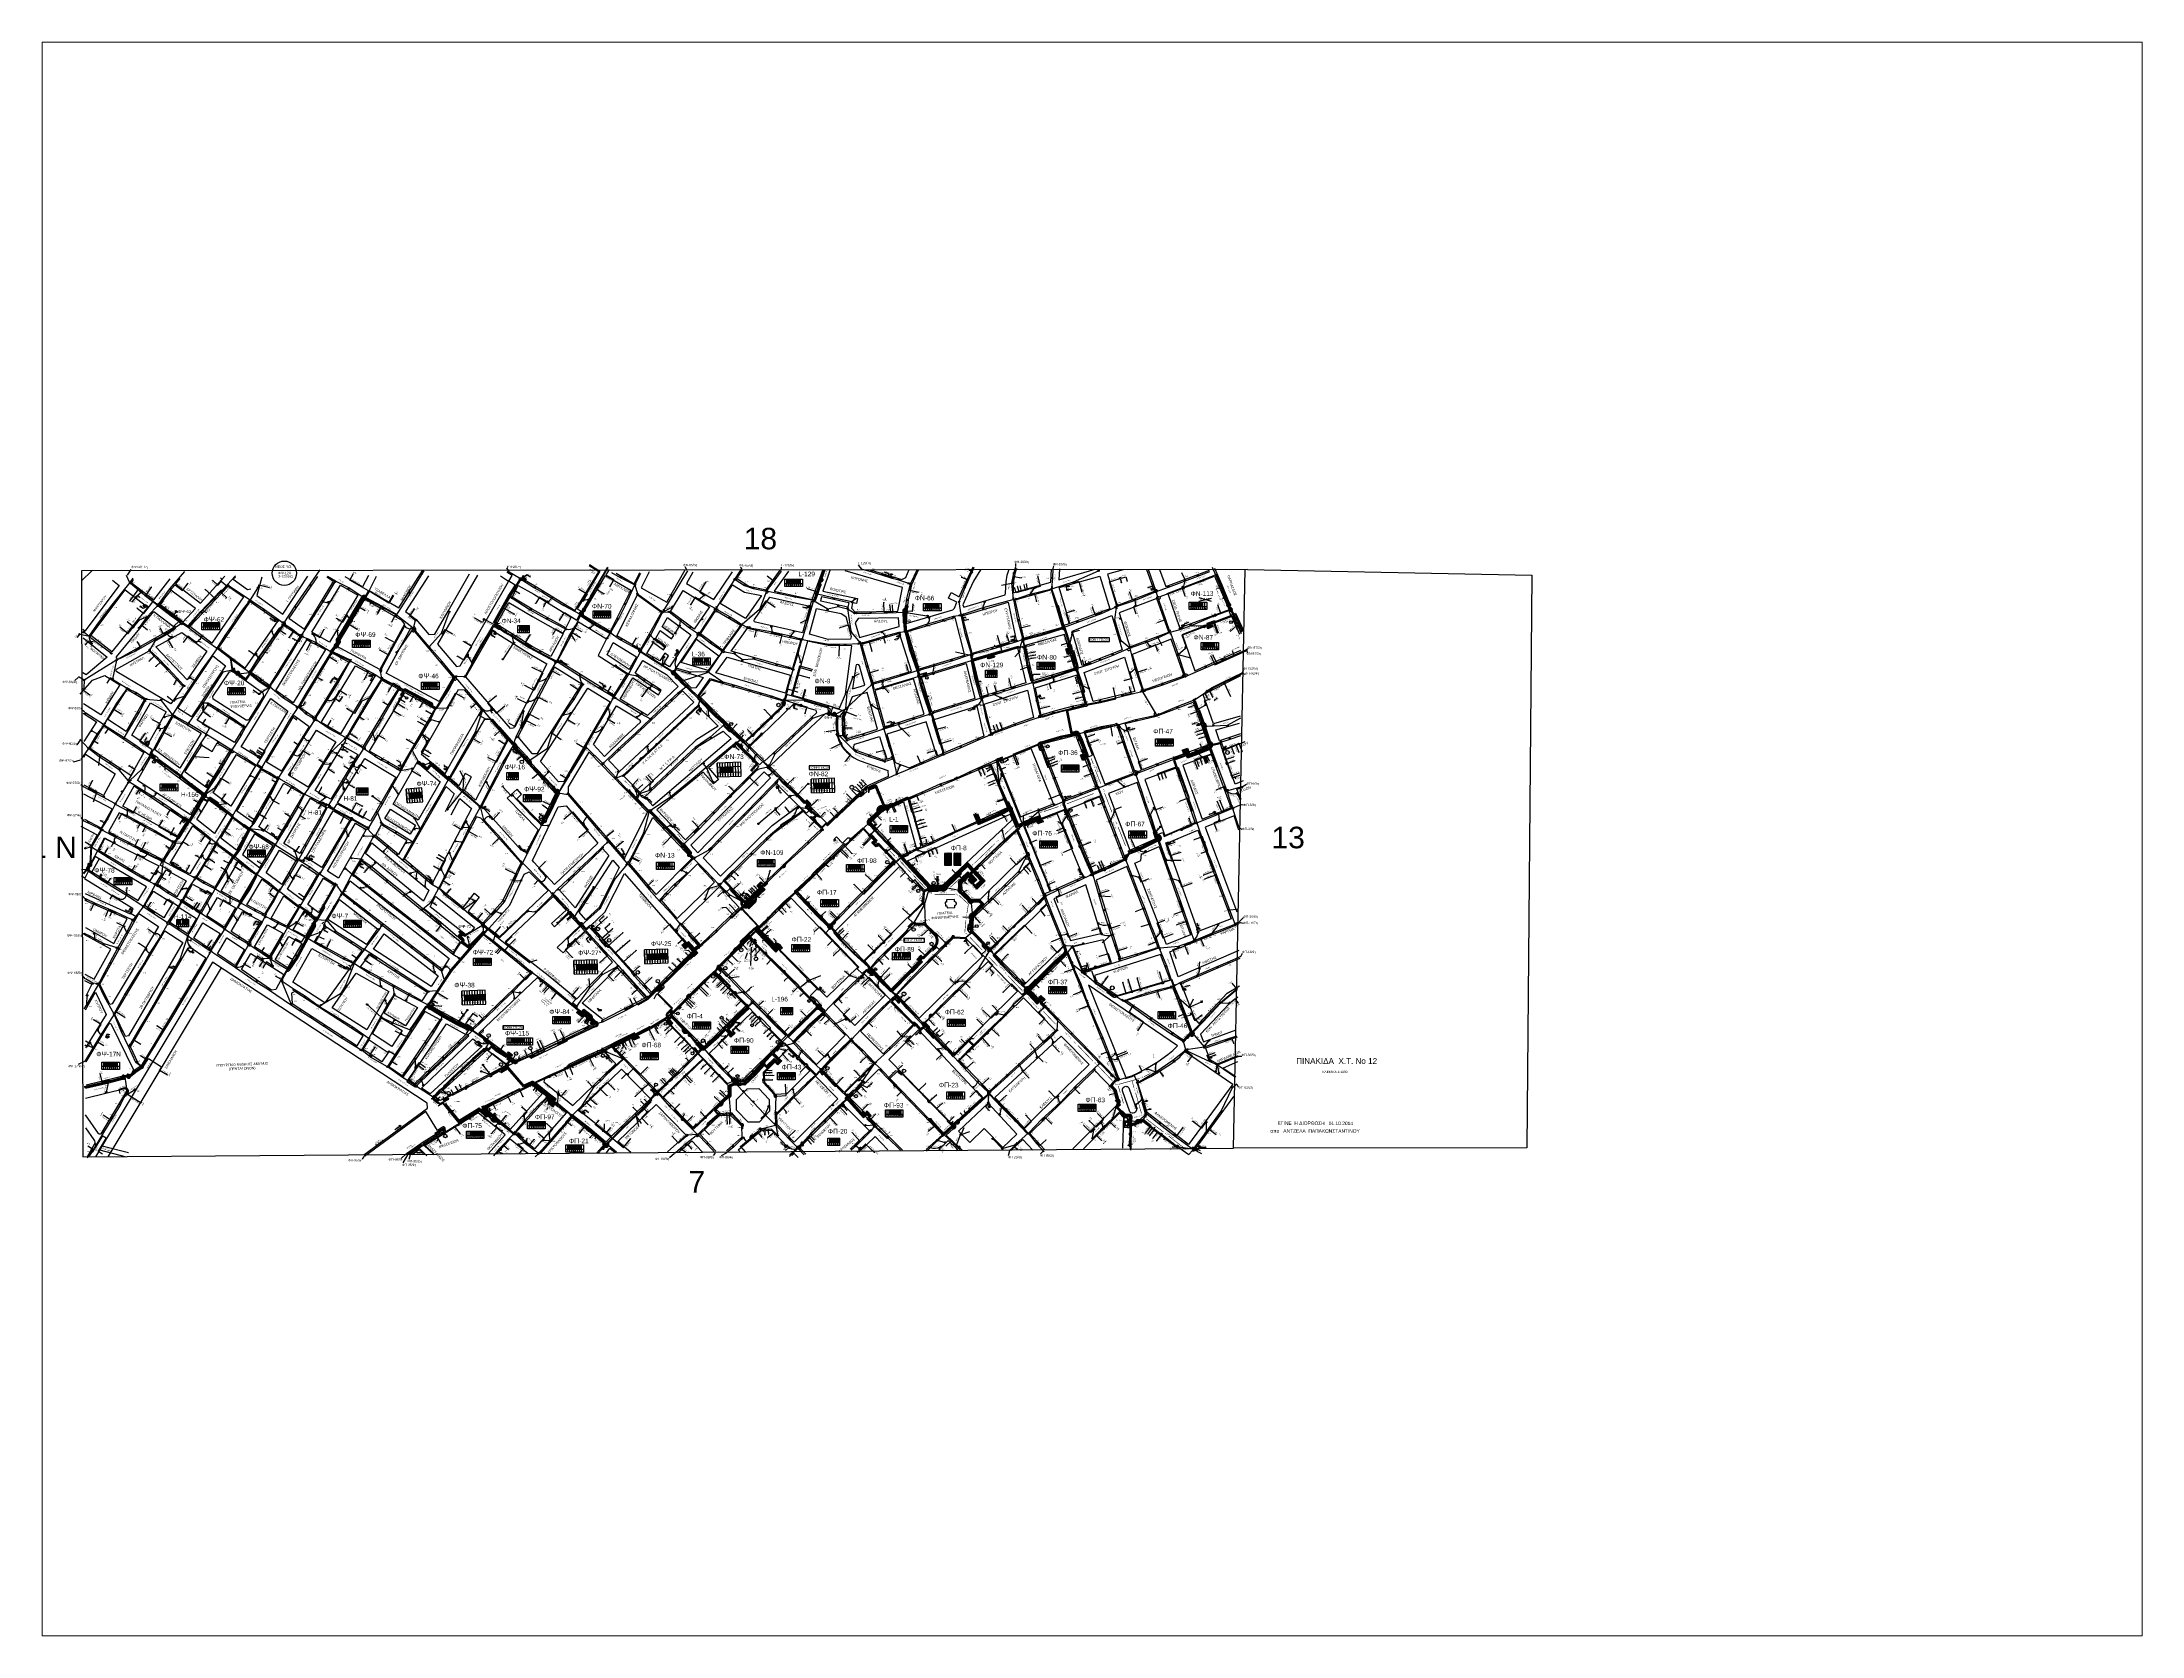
# Paper-space layout 'Layout1' of a CAD drawing. Header units: millimetres. Extents: x 26 to 231, y 20 to 176.
# The model-space entities are those that its viewports show. They can reach past a viewport. Long polylines and large blocks are cut down to what shows.
import ezdxf
from ezdxf.enums import TextEntityAlignment as Align

# ---------------------------------------------------------------- set-up
doc = ezdxf.new("R2010")
doc.units = ezdxf.units.MM
doc.linetypes.add('DASHED', pattern=[19.05, 12.7, -6.35])
for name, color, linetype in [('Layer2', 7, 'Continuous'), ('Link Box 4 Διευθύνσεων', 7, 'Continuous'), ('Pillar', 7, 'Continuous'), ('Pillar OTE', 7, 'Continuous'), ('Pillar Δημοτικού Φωτισμού', 7, 'Continuous'), ('Άγνωστα', 7, 'Continuous'), ('Ασφαλειοκιβώτια Χ.Τ 6 αναχωρήσεων', 7, 'Continuous'), ('Ασφαλειοκιβώτια Χ.Τ 9 αναχωρήσεων', 7, 'Continuous'), ('Γυμνά εναέρια ΧΤ (3Φ)   4x16AL', 7, 'Continuous'), ('Γυμνά εναέρια ΧΤ (3Φ)   4x16CU', 7, 'Continuous'), ('Γυμνά εναέρια ΧΤ (3Φ)   4x35CU', 7, 'Continuous'), ('Γυμνά εναέρια ΧΤ (3Φ)   4x50CU', 7, 'Continuous'), ('Γυμνά εναέρια ΧΤ και ΦΟΠ (3Φ)   4x50+16AL', 7, 'Continuous'), ('Διαφημιστική πινακίδα', 7, 'Continuous'), ('Εναέρια παροχή ΧΤ 4x16', 7, 'SYN_LINE'), ('Εναέρια παροχή ΧΤ 4x25', 7, 'SYN_LINE'), ('Επίτονοι', 7, 'Continuous'), ('Επιγραφές - Σχήματα', 7, 'Continuous'), ('Επιτοίχιο Κουτί', 7, 'Continuous'), ('Κάμερα', 7, 'Continuous'), ('Καλωδια Χ.Τ 3x95+35', 7, 'DASHED'), ('Καλωδια Χ.Τ. 3x50+35', 7, 'Continuous'), ('Καλωδια ΧΤ  3X95+50', 7, 'Continuous'), ('Καλώδια ΧΤ   15AL', 7, 'DASHED'), ('Καλώδια ΧΤ   3x150+50CU', 7, 'DASHED'), ('Καλώδια ΧΤ   3x150+70AL', 7, 'DASHED'), ('Καλώδια ΧΤ   3x150AL+50CU', 7, 'DASHED'), ('Μηχανική τομή', 7, 'Continuous'), ('Περίπτερο', 7, 'Continuous'), ('Πλεκτός Στύλος', 7, 'Continuous'), ('Στύλος Ξύλινος', 7, 'Continuous'), ('Στύλος Ξύλινος @ 1', 7, 'Continuous'), ('Στύλος ΦΜ', 7, 'Continuous'), ('Στύλος ΦΜ @ 1', 7, 'Continuous'), ('Συνδέσεις', 7, 'Continuous'), ('Συνεστραμμένα ΧΤ   3x70+54.6+25 AL', 7, 'SYN_LINE'), ('Συνεστραμμένα ΧΤ   4x120+25 AL', 7, 'SYN_LINE'), ('Τομή', 7, 'Continuous'), ('Υπογεια Καλωδια Δικτυου ΧΤ 4X25', 7, 'DASHED'), ('Υποσταθμός εναέριος 2 στύλων', 7, 'Continuous'), ('Υποσταθμός πόλεως', 7, 'Continuous'), ('Υπόβαθρο ΔΕΗ', 7, 'Continuous'), ('Υπόγεια Καλώδια Δικτύου ΧΤ   .04', 7, 'DASHED'), ('Υπόγεια Καλώδια Δικτύου ΧΤ   .075', 7, 'DASHED'), ('Υπόγεια Καλώδια Δικτύου ΧΤ   .10', 7, 'DASHED'), ('Υπόγεια Καλώδια Δικτύου ΧΤ   .15', 7, 'DASHED'), ('Υπόγεια καλώδια Παροχών ΧΤ   .0225', 7, 'DASHED'), ('Υπόγεια καλώδια Παροχών ΧΤ   .10', 7, 'DASHED'), ('Υπόγεια καλώδια Παροχών ΧΤ   4x16AL', 7, 'DASHED'), ('Υπόγεια καλώδια Παροχών ΧΤ   4x50AL', 7, 'DASHED'), ('Υπόγεια καλώδια Παροχών ΧΤ   4x6', 7, 'DASHED')]:
    doc.layers.add(name, color=color, linetype=linetype)
doc.styles.add('arial', font='arial.ttf')
doc.styles.get("Standard").update_dxf_attribs({"font": 'arial.ttf'})
doc.linetypes.add('SYN_LINE', pattern='A,0.5,-0.0001,["/\\/\\/\\/",Standard,S=0.1,R=0,X=0,Y=-0.05],-0.25', length=0.7501)
doc.dimstyles.new('ISO-25', dxfattribs={"dimtxt": 2.5, "dimasz": 2.5, "dimexe": 1.25, "dimexo": 0.625, "dimtad": 1, "dimtxsty": 'Standard', "dimcen": 2.5, "dimadec": 0, "dimazin": 0, "dimtfac": 1, "dimtmove": 0, "dimatfit": 3, "dimfxl": 1, "dimarcsym": 0})
doc.dimstyles.get("Standard").update_dxf_attribs({"dimtxt": 0.18, "dimasz": 0.18, "dimexe": 0.18, "dimexo": 0.0625, "dimgap": 0.09, "dimtad": 0, "dimtih": 1, "dimtoh": 1, "dimdec": 4, "dimzin": 0, "dimdsep": 46, "dimtxsty": 'Standard', "dimcen": 0.09, "dimaunit": 2, "dimazin": 0, "dimtfac": 1, "dimtdec": 4, "dimtofl": 0, "dimtmove": 0, "dimatfit": 3, "dimfxl": 1, "dimtolj": 1, "dimtzin": 0, "dimarcsym": 0})

# ---------------------------------------------------------------- blocks, each defined once
blk = doc.blocks.new('ΥΠΑΡΧΩΝ ΤΣΙΜΕΝΤΕΝΙΟΣ ΣΤΥΛΟΣ')
at = {"layer": 'Στύλος ΦΜ'}
blk.add_hatch(color=7, dxfattribs=at).paths.add_polyline_path([(-1.3, -2.3, 0.574793), (2.6, 0, 0.268822), (1.3, 2.3)])
at = {"layer": 'Στύλος ΦΜ', "color": 7}
blk.add_line((-1.3, -2.3), (1.3, 2.3), dxfattribs=at)
blk.add_circle((0, 0), 2.62, dxfattribs=at)
at = {"layer": 'Στύλος ΦΜ', "flags": 4}
for tag, p in [('ΤΥΠΟΣ', (-4.9, 3)), ('ΑΡΙΘΜΟΣ', (-4.7, 8.1))]:
    blk.add_attdef(tag, p, '', height=4, dxfattribs=at)
blk = doc.blocks.new('LINK BOX 4 ΑΝΑΧΩΡΗΣΕΩΝ')
at = {"layer": 'Link Box 4 Διευθύνσεων', "ltscale": 40}
blk.add_hatch(color=256, dxfattribs=at).paths.add_polyline_path([(-3.5, 0), (-3.5, -4.7), (3.5, -4.7), (3.5, 0)])
for p, q in [((-3.5, 0), (-5.3, 0)), ((5.3, 0), (3.5, 0)), ((-3.5, -4.7), (-5.3, -4.7)), ((5.3, -4.7), (3.5, -4.7))]:
    blk.add_line(p, q, dxfattribs=at)
blk.add_lwpolyline([(-3.5, -4.7), (-3.5, 0), (3.5, 0), (3.5, -4.7)], close=True, dxfattribs=at)
blk = doc.blocks.new('ΑΣΦΑΛΕΙΟΚΙΒΩΤΙΟ ΥΠΟΣΤΑΘΜΟΥ 9 ΑΝΑΧΩΡΗΣΕΩΝ')
at = {"layer": 'Ασφαλειοκιβώτια Χ.Τ 9 αναχωρήσεων', "ltscale": 40}
for p, q in [((-23.8, 40.4), (24, 40.4)), ((-23.8, 31.4), (24, 31.4)), ((-23.8, 22.4), (24, 22.4)), ((-23.8, 13.4), (24, 13.4)), ((-23.8, 4.4), (24, 4.4)), ((-9.7, 40.4), (-9.7, -40.6)), ((9.9, 40.4), (9.9, -40.6)), ((-23.8, -4.6), (24, -4.6)), ((-23.8, -13.6), (24, -13.6)), ((-23.8, -22.6), (24, -22.6)), ((-23.8, -31.6), (24, -31.6))]:
    blk.add_line(p, q, dxfattribs=at)
at = {"layer": 'Ασφαλειοκιβώτια Χ.Τ 9 αναχωρήσεων'}
blk.add_lwpolyline([(-23.8, -40.6), (24, -40.6), (24, 40.4), (-23.8, 40.4)], close=True, dxfattribs=at)
for s, p in [('4', (-18.1, 7)), ('2', (-18.1, 25.1)), ('3', (-18.1, 16)), ('5', (-18.1, -2.1)), ('1', (-18.1, 33.6)), ('6', (-18.1, -11.2)), ('7', (-18.1, -19.4)), ('8', (-18.1, -29.1)), ('9', (-18.1, -37.8))]:
    blk.add_text(s, height=3.6, dxfattribs=at).set_placement(p)
at = {"layer": 'Ασφαλειοκιβώτια Χ.Τ 9 αναχωρήσεων', "ltscale": 40}
for tag, height, p in [('ΟΝΟΜΑ', 5, (-0.2, 44.3)), ('ΚΕΙΜΕΝΟ 1', 2, (17.1, 35.6)), ('ΚΕΙΜΕΝΟ 2', 2, (17.1, 26.9)), ('ΚΕΙΜΕΝΟ 3', 2, (17.1, 17.7)), ('ΚΕΙΜΕΝΟ 4', 2, (17.1, 8.7)), ('ΚΕΙΜΕΝΟ 5', 2, (17.1, -0.1)), ('ΣΧ', 2, (-0.1, -42.6)), ('ΚΕΙΜΕΝΟ 6', 2, (17.1, -9.1)), ('ΚΕΙΜΕΝΟ 7', 2, (17.1, -18.1)), ('ΚΕΙΜΕΝΟ 8', 2, (17.1, -26.9)), ('ΚΕΙΜΕΝΟ 9', 2, (17.1, -36))]:
    blk.add_attdef(tag, text='', height=height, dxfattribs=at).set_placement(p, align=Align.MIDDLE_CENTER)
blk = doc.blocks.new('ΑΣΦΑΛΕΙΟΚΙΒΩΤΙΟ ΥΠΟΣΤΑΘΜΟΥ 6 ΑΝΑΧΩΡΗΣΕΩΝ')
at = {"layer": 'Ασφαλειοκιβώτια Χ.Τ 6 αναχωρήσεων', "ltscale": 40}
for p, q in [((-23.9, 27), (23.9, 27)), ((-23.9, 18), (23.9, 18)), ((-23.9, 9), (23.9, 9)), ((-23.9, 0), (23.9, 0)), ((-9.8, 27), (-9.8, -27)), ((9.8, 27), (9.8, -27)), ((-23.9, -9), (23.9, -9)), ((-23.9, -18), (23.9, -18))]:
    blk.add_line(p, q, dxfattribs=at)
at = {"layer": 'Ασφαλειοκιβώτια Χ.Τ 6 αναχωρήσεων'}
blk.add_lwpolyline([(-23.9, -27), (23.9, -27), (23.9, 27), (-23.9, 27)], close=True, dxfattribs=at)
for s, p in [('2', (-18.2, 11.7)), ('3', (-18.2, 2.6)), ('1', (-18.2, 20.3)), ('4', (-18.2, -6.4)), ('5', (-18.2, -15.4)), ('6', (-18.2, -24.6))]:
    blk.add_text(s, height=3.6, dxfattribs=at).set_placement(p)
at = {"layer": 'Ασφαλειοκιβώτια Χ.Τ 6 αναχωρήσεων', "ltscale": 40}
for tag, height, p in [('ΟΝΟΜΑ', 5, (-0.3, 31.7)), ('ΚΕΙΜΕΝΟ 1', 2, (17, 22.4)), ('ΚΕΙΜΕΝΟ 2', 2, (17, 13.7)), ('ΚΕΙΜΕΝΟ 3', 2, (17, 4.3)), ('ΣΧ', 2, (-0.2, -29.2)), ('ΚΕΙΜΕΝΟ 4', 2, (17, -4.7)), ('ΚΕΙΜΕΝΟ 5', 2, (17, -13.5)), ('ΚΕΙΜΕΝΟ 6', 2, (17, -22.4))]:
    blk.add_attdef(tag, text='', height=height, dxfattribs=at).set_placement(p, align=Align.MIDDLE_CENTER)
blk = doc.blocks.new('ΥΠΟΣΤΑΘΜΟΣ ΠΟΛΕΩΣ')
at = {"layer": 'Υποσταθμός πόλεως', "linetype": 'Continuous', "ltscale": 40}
blk.add_lwpolyline([(-8.6, 2.8), (8.6, 2.8), (8.6, -2.8), (-8.6, -2.8)], close=True, dxfattribs=at)
for points in [[(-5.8, 0), (-8.6, 2.8)], [(5.8, 0), (8.6, 2.8)], [(-8.6, -2.8), (-5.8, 0)], [(-5.8, 0), (5.8, 0)], [(8.6, -2.8), (5.8, 0)]]:
    blk.add_lwpolyline(points, dxfattribs=at)
at = {"layer": 'Υποσταθμός πόλεως', "linetype": 'SYN_LINE', "ltscale": 40, "flags": 1}
for tag, p in [('ΜΕΤΑΣΧΗΜΑΤΙΣΜΟΣ', (10.6, 2.4)), ('ΙΣΧΥΣ', (10.6, -0.4)), ('ΑΡΙΘΜΟΣ', (10.7, -3.1))]:
    blk.add_attdef(tag, p, '', height=1.8, dxfattribs=at)
blk = doc.blocks.new('ΥΠΟΣΤΑΘΜΟΣ ΕΝΑΕΡΙΟΣ ΕΠΙ 2 ΣΤΥΛΩΝ')
at = {"layer": 'Υποσταθμός εναέριος 2 στύλων', "linetype": 'Continuous'}
for points in [[(-12, -2.1, 0.574793), (-8.5, -0.1, 0.268822), (-9.6, 2)], [(9.7, -2.1, 0.574793), (13.2, -0.1, 0.268822), (12, 1.9)]]:
    blk.add_hatch(color=256, dxfattribs=at).paths.add_polyline_path(points)
for p, q in [((-12, -2.1), (-9.6, 2)), ((9.7, -2.1), (12, 1.9))]:
    blk.add_line(p, q, dxfattribs=at)
for centre in [(-10.8, -0.1), (10.8, -0.1)]:
    blk.add_circle(centre, 2.36, dxfattribs=at)
at = {"layer": 'Υποσταθμός πόλεως', "linetype": 'Continuous', "ltscale": 40}
blk.add_lwpolyline([(-8.6, 2.8), (8.6, 2.8), (8.6, -2.8), (-8.6, -2.8)], close=True, dxfattribs=at)
for points in [[(-5.8, 0), (-8.6, 2.8)], [(-8.6, -2.8), (-5.8, 0)], [(-5.8, 0), (5.8, 0)], [(5.8, 0), (8.6, 2.8)], [(8.6, -2.8), (5.8, 0)]]:
    blk.add_lwpolyline(points, dxfattribs=at)
at = {"layer": 'Υποσταθμός εναέριος 2 στύλων', "ltscale": 40, "flags": 1}
for tag, p in [('ΜΕΤΑΣΧΗΜΑΤΙΣΜΟΣ', (14.1, 2.5)), ('ΙΣΧΥΣ', (14.1, -0.3)), ('ΑΡΙΘΜΟΣ', (14.2, -3))]:
    blk.add_attdef(tag, p, '', height=1.8, dxfattribs=at)
blk = doc.blocks.new('PILLAR YPOSTATHMOU')
at = {"layer": 'Περίπτερο', "ltscale": 40}
for points in [[(540.4, 2525.1), (540.4, 2526), (541.5, 2526)], [(541.6, 2523.5), (540.4, 2523.5), (540.4, 2524.9)], [(541.8, 2526), (542.9, 2526), (542.9, 2524.9)], [(542.9, 2524.6), (542.9, 2523.5), (541.9, 2523.5)]]:
    blk.add_lwpolyline(points, dxfattribs=at)
blk = doc.blocks.new('_ΣΥΝΔΕΣΗ')
at = {"layer": 'Συνδέσεις', "linetype": 'SYN_LINE', "ltscale": 40}
blk.add_hatch(color=256, dxfattribs=at).paths.add_polyline_path([(0.5, 0, 1), (-0.5, 0, 1)])
at = {"layer": 'Συνδέσεις'}
blk.add_circle((0, 0), 0.5, dxfattribs=at)
blk = doc.blocks.new('ΜΗΧΑΝΙΚΗ ΤΟΜΗ')
at = {"layer": 'Μηχανική τομή', "ltscale": 40}
for p, q in [((-2, 1), (2, 1)), ((2, 0), (-2, 0))]:
    blk.add_line(p, q, dxfattribs=at)
blk = doc.blocks.new('ΤΟΜΗ')
at = {"layer": 'Τομή', "ltscale": 40}
for p, q in [((-6, 0), (6, 0)), ((6, -2), (-6, -2))]:
    blk.add_line(p, q, dxfattribs=at)
blk = doc.blocks.new('τομή_')
at = {"layer": 'Επιγραφές - Σχήματα'}
for p, q in [((-1.3, -0.2), (0.1, 0.7)), ((-1.1, -0.5), (0.3, 0.5)), ((-0.7, 0.6), (-0.3, -0.4))]:
    blk.add_line(p, q, dxfattribs=at)
blk = doc.blocks.new('ΥΠΟΣΤΑΘΜΟΣ ΠΟΛΕΩΣ 13 ΑΝΑΧΩΡΗΣΕΩΝ')
at = {"layer": 'Υποσταθμός πόλεως', "ltscale": 40}
for p, q in [((-11.1, -2.8), (-11.1, -4)), ((-9.5, -2.8), (-9.5, -4)), ((-7.8, -2.8), (-7.8, -4)), ((-6, -2.8), (-6, -4)), ((-4.1, -2.8), (-4.1, -4)), ((-2.3, -2.8), (-2.3, -4)), ((-0.4, -2.8), (-0.4, -4)), ((1.5, -2.8), (1.5, -4)), ((3.4, -2.8), (3.4, -4)), ((5.4, -2.8), (5.4, -4)), ((7.3, -2.8), (7.3, -4)), ((9.3, -2.8), (9.3, -4)), ((11.1, -2.8), (11.1, -4))]:
    blk.add_line(p, q, dxfattribs=at)
blk.add_lwpolyline([(-11.4, 2.8), (11.4, 2.8), (11.4, -2.8), (-11.4, -2.8)], close=True, dxfattribs=at)
for points in [[(-8.6, 0), (-11.4, 2.8)], [(-11.4, -2.8), (-8.6, 0)], [(-8.6, 0), (8.6, 0)], [(8.6, 0), (11.4, 2.8)], [(11.4, -2.8), (8.6, 0)]]:
    blk.add_lwpolyline(points, dxfattribs=at)
at = {"layer": 'Υποσταθμός πόλεως', "linetype": 'SYN_LINE', "ltscale": 40, "flags": 1}
for tag, p in [('ΜΕΤΑΣΧΗΜΑΤΙΣΜΟΣ', (12.2, 1.7)), ('ΙΣΧΥΣ', (12.2, -1.1)), ('ΑΡΙΘΜΟΣ', (12.3, -3.8))]:
    blk.add_attdef(tag, p, '', height=1.8, dxfattribs=at)
blk = doc.blocks.new('ΥΠΟΣΤΑΘΜΟΣ ΠΟΛΕΩΣ 8 ΑΝΑΧΩΡΗΣΕΩΝ')
at = {"layer": 'Υποσταθμός πόλεως', "linetype": 'Continuous', "ltscale": 40}
for p, q in [((-8.2, -2.8), (-8.2, -4)), ((-5.9, -2.8), (-5.9, -4)), ((-3.5, -2.8), (-3.5, -4)), ((-1.3, -2.8), (-1.3, -4)), ((1.2, -2.8), (1.2, -4)), ((3.6, -2.8), (3.6, -4)), ((6, -2.8), (6, -4)), ((8.2, -2.8), (8.2, -4))]:
    blk.add_line(p, q, dxfattribs=at)
blk.add_lwpolyline([(-8.6, 2.8), (8.6, 2.8), (8.6, -2.8), (-8.6, -2.8)], close=True, dxfattribs=at)
for points in [[(-5.8, 0), (-8.6, 2.8)], [(5.8, 0), (8.6, 2.8)], [(-8.6, -2.8), (-5.8, 0)], [(-5.8, 0), (5.8, 0)], [(8.6, -2.8), (5.8, 0)]]:
    blk.add_lwpolyline(points, dxfattribs=at)
at = {"layer": 'Υποσταθμός πόλεως', "linetype": 'SYN_LINE', "ltscale": 40, "flags": 1}
for tag, p in [('ΜΕΤΑΣΧΗΜΑΤΙΣΜΟΣ', (9.6, 1.4)), ('ΙΣΧΥΣ', (9.6, -1.4)), ('ΑΡΙΘΜΟΣ', (9.7, -4.1))]:
    blk.add_attdef(tag, p, '', height=1.8, dxfattribs=at)
blk = doc.blocks.new('TSONTA XT1')
at = {"ltscale": 40}
h = blk.add_hatch(color=256, dxfattribs=at)
h.dxf.hatch_style = 1
h.paths.add_polyline_path([(596, 2487.7), (597.1, 2488.8), (596, 2489.9), (594.9, 2488.8)])
blk.add_lwpolyline([(594.9, 2488.8), (596, 2489.9), (597.1, 2488.8), (596, 2487.7)], close=True, dxfattribs=at)
blk = doc.blocks.new('ΥΠΑΡΧΩΝ ΞΥΛΙΝΟΣ ΣΤΥΛΟΣ')
at = {"layer": 'Στύλος Ξύλινος'}
h = blk.add_hatch(color=7, dxfattribs=at)
h.paths.add_polyline_path([(-2.6, 0, 0.270008), (-1.3, -2.3), (1.3, 2.3, 0.576266)])
h.paths.add_polyline_path([(-1.3, -2.3, 0.574793), (2.6, 0, 0.268822), (1.3, 2.3)])
at = {"layer": 'Στύλος Ξύλινος', "color": 7}
blk.add_line((-1.3, -2.3), (1.3, 2.3), dxfattribs=at)
blk.add_circle((0, 0), 2.62, dxfattribs=at)
at = {"layer": 'Στύλος Ξύλινος', "flags": 4}
for tag, p in [('ΑΡΙΘΜΟΣ', (-4.9, 8.6)), ('ΤΥΠΟΣ', (-4.8, 3.4))]:
    blk.add_attdef(tag, p, '', height=4, dxfattribs=at)
blk = doc.blocks.new('ΥΠΟΣΤΑΘΜΟΣ ΠΟΛΕΩΣ 9 ΑΝΑΧΩΡΗΣΕΩΝ')
at = {"layer": 'Υποσταθμός πόλεως', "ltscale": 40}
for p, q in [((-9.6, -2.8), (-9.6, -4)), ((-7.1, -2.8), (-7.1, -4)), ((-4.8, -2.8), (-4.8, -4)), ((-2.4, -2.8), (-2.4, -4)), ((0.1, -2.8), (0.1, -4)), ((2.5, -2.8), (2.5, -4)), ((5, -2.8), (5, -4)), ((7.5, -2.8), (7.5, -4)), ((9.6, -2.8), (9.6, -4))]:
    blk.add_line(p, q, dxfattribs=at)
blk.add_lwpolyline([(-10, 2.8), (10, 2.8), (10, -2.8), (-10, -2.8)], close=True, dxfattribs=at)
for points in [[(-7.2, 0), (-10, 2.8)], [(-10, -2.8), (-7.2, 0)], [(-7.2, 0), (7.2, 0)], [(7.2, 0), (10, 2.8)], [(10, -2.8), (7.2, 0)]]:
    blk.add_lwpolyline(points, dxfattribs=at)
at = {"layer": 'Υποσταθμός πόλεως', "linetype": 'SYN_LINE', "ltscale": 40, "flags": 1}
for tag, p in [('ΜΕΤΑΣΧΗΜΑΤΙΣΜΟΣ', (10.8, 1.7)), ('ΙΣΧΥΣ', (10.8, -1.1)), ('ΑΡΙΘΜΟΣ', (10.9, -3.8))]:
    blk.add_attdef(tag, p, '', height=1.8, dxfattribs=at)
blk = doc.blocks.new('TETRAGWNOS STYLOS')
at = {"layer": 'Επιγραφές - Σχήματα', "ltscale": 20}
h = blk.add_hatch(color=256, dxfattribs=at)
h.dxf.hatch_style = 1
h.paths.add_polyline_path([(1780.5, 599.7), (1778.5, 597.7), (1780.5, 597.7)])
blk.add_lwpolyline([(1778.5, 599.7), (1780.5, 599.7), (1780.5, 597.7), (1778.5, 597.7)], close=True, dxfattribs=at)
blk = doc.blocks.new('STYLOS PLEKTOS')
at = {"ltscale": 40}
blk.add_lwpolyline([(731.8, 1613.6), (736.7, 1608.7), (731.8, 1608.7), (736.7, 1613.6)], dxfattribs=at)
at = {"layer": 'Διαφημιστική πινακίδα', "ltscale": 40}
blk.add_lwpolyline([(731.8, 1613.6), (736.7, 1613.6), (736.7, 1608.7), (731.8, 1608.7)], close=True, dxfattribs=at)
blk = doc.blocks.new('Pillar')
at = {"layer": 'Υποσταθμός πόλεως', "linetype": 'Continuous', "ltscale": 40}
blk.add_lwpolyline([(-9, 3), (9, 3), (9, -3), (-9, -3)], close=True, dxfattribs=at)
for points in [[(-6, 0), (-9, 3)], [(-9, -3), (-6, 0)], [(-6, 0), (6, 0)], [(6, 0), (9, 3)], [(9, -3), (6, 0)]]:
    blk.add_lwpolyline(points, dxfattribs=at)
at = {"layer": 'Pillar', "ltscale": 40}
blk.add_attdef('PILLAR', (-6, 4), '', height=2.52, dxfattribs=at)
blk = doc.blocks.new('ΕΠΙΤΟΝΟΣ')
at = {"layer": 'Επίτονοι', "lineweight": 40, "ltscale": 40}
blk.add_hatch(color=256, dxfattribs=at).paths.add_polyline_path([(-1.1, 6.5), (0, 9.1), (1.1, 6.5)])
for p, q in [((-1.1, 6.5), (0, 9.1)), ((1.1, 6.5), (-1.1, 6.5)), ((-1.1, 6.5), (0, 6.5)), ((0, 9.1), (1.1, 6.5)), ((0, 6.5), (0, 0))]:
    blk.add_line(p, q, dxfattribs=at)
blk = doc.blocks.new('PILLAR ΔΗΜΟΤΙΚΟΥ ΦΩΤΙΣΜΟΥ')
at = {"layer": 'Pillar Δημοτικού Φωτισμού', "ltscale": 40}
for p, q in [((-3.6, 2), (3.1, 2)), ((-3.6, -2), (-3.6, 2)), ((3.1, 2), (3.1, -2)), ((3.1, -2), (-3.6, -2))]:
    blk.add_line(p, q, dxfattribs=at)
at = {"layer": 'Pillar Δημοτικού Φωτισμού', "insert": (-2.1, 0.7), "char_height": 1.357, "width": 109.961, "attachment_point": 1}
blk.add_mtext('{\\fArial|b1|i0|c161|p34;ΠΔΦ}', dxfattribs=at)
blk = doc.blocks.new('ΕΠΙΤΟΙΧΙΟ ΚΟΥΤΙ')
at = {"layer": 'Επιτοίχιο Κουτί', "ltscale": 40}
blk.add_lwpolyline([(-2, 1), (2, 1), (2, -1), (-2, -1)], close=True, dxfattribs=at)
blk = doc.blocks.new('καμερα')
at = {"layer": 'Κάμερα', "ltscale": 40}
blk.add_lwpolyline([(0, 2.8), (2.8, 2.8), (2.8, 0), (0, 0)], close=True, dxfattribs=at)
blk.add_lwpolyline([(0.9, 1.4), (1.9, 1.4)], dxfattribs=at)
blk = doc.blocks.new('ΑΣΦΑΛΕΙΟΚΙΒΩΤΙΟ ΥΣ 9 ΑΝΑΧΩΡΗΣΕΩΝ')
at = {"layer": 'Ασφαλειοκιβώτια Χ.Τ 9 αναχωρήσεων', "ltscale": 40}
for p, q in [((1.3, -1.3), (-10.4, 0.8)), ((1.7, 0.9), (-10, 3)), ((2.1, 3.1), (-9.6, 5.2)), ((-9.3, -13.1), (-5.8, 6.8)), ((-4.5, -14), (-0.9, 6)), ((-1, -14.6), (-12.8, -12.5)), ((-0.6, -12.4), (-12.4, -10.3)), ((-0.2, -10.2), (-12, -8.1)), ((0.2, -7.9), (-11.6, -5.9)), ((0.6, -5.7), (-11.2, -3.6)), ((0.9, -3.5), (-10.8, -1.4))]:
    blk.add_line(p, q, dxfattribs=at)
at = {"layer": 'Ασφαλειοκιβώτια Χ.Τ 9 αναχωρήσεων'}
blk.add_lwpolyline([(2.5, 5.4), (-9.3, 7.4), (-12.8, -12.5), (-1, -14.6)], close=True, dxfattribs=at)
for s, p in [('7', (-8.7, 1.3)), ('8', (-8.4, 3.4)), ('9', (-8, 5.6)), ('1', (-11.1, -12.1)), ('2', (-10.7, -10)), ('3', (-10.3, -7.7)), ('4', (-10, -5.5)), ('5', (-9.5, -3.2)), ('6', (-9.2, -1))]:
    blk.add_text(s, height=0.9, rotation=350.6937, dxfattribs=at).set_placement(p)
at = {"layer": 'Ασφαλειοκιβώτια Χ.Τ 9 αναχωρήσεων', "ltscale": 40}
for tag, height, rotation, p in [('ΟΝΟΜΑ', 1.25, 350.2383, (-3.6, 7.4)), ('ΚΕΙΜΕΝΟ 7', 0.5, 350.6937, (0, 0.2)), ('ΚΕΙΜΕΝΟ 8', 0.5, 350.6937, (0.4, 2.6)), ('ΚΕΙΜΕΝΟ 9', 0.5, 350.6937, (0.7, 4.6)), ('ΣΧ', 0.5, 350.2383, (-7.3, -14)), ('ΚΕΙΜΕΝΟ 1', 0.5, 350.6937, (-2.4, -13)), ('ΚΕΙΜΕΝΟ 2', 0.5, 350.6937, (-2, -10.9)), ('ΚΕΙΜΕΝΟ 3', 0.5, 350.6937, (-1.6, -8.7)), ('ΚΕΙΜΕΝΟ 4', 0.5, 350.6937, (-1.2, -6.5)), ('ΚΕΙΜΕΝΟ 5', 0.5, 350.6937, (-0.8, -4.2)), ('ΚΕΙΜΕΝΟ 6', 0.5, 350.6937, (-0.4, -1.9))]:
    blk.add_attdef(tag, text='', height=height, rotation=rotation, dxfattribs=at).set_placement(p, align=Align.MIDDLE_CENTER)
blk = doc.blocks.new('PILLAR ΟΤΕ')
at = {"layer": 'Pillar OTE', "ltscale": 40}
blk.add_lwpolyline([(-3.3, 2), (3.4, 2), (3.4, -2), (-3.3, -2)], close=True, dxfattribs=at)
at = {"layer": 'Pillar OTE', "insert": (-1.8, 0.7), "char_height": 1.357, "width": 109.961, "attachment_point": 1}
blk.add_mtext('{\\fArial|b1|i0|c161|p34;OTE}', dxfattribs=at)
blk = doc.blocks.new('*D67')
at = {"layer": 'Defpoints', "color": 0, "linetype": 'DASHED', "ltscale": 0.2, "transparency": 16777216}
for p in [(2616.9, 1063.4), (2618, 1066.1), (2620.4, 1065.1)]:
    blk.add_point(p, dxfattribs=at)
at = {"layer": 'Υπόγεια καλώδια Παροχών ΧΤ   4x6', "color": 0, "linetype": 'DASHED', "lineweight": -2, "ltscale": 0.2, "transparency": 16777216}
for p, q in [((2617, 1063.4), (2619.5, 1062.4)), ((2618, 1066), (2620.6, 1065)), ((2619.4, 1062.6), (2619.8, 1063.6)), ((2620.3, 1064.9), (2620, 1063.9))]:
    blk.add_line(p, q, dxfattribs=at)
at = {"layer": 'Υπόγεια καλώδια Παροχών ΧΤ   4x6', "color": 0, "linetype": 'DASHED', "ltscale": 0.2, "transparency": 16777216}
for points in [[(2619.4, 1062.6), (2619.5, 1062.6), (2619.4, 1062.4)], [(2620.3, 1064.9), (2620.4, 1064.9), (2620.4, 1065.1)]]:
    blk.add_solid(points, dxfattribs=at)
at = {"layer": 'Υπόγεια καλώδια Παροχών ΧΤ   4x6', "color": 0, "linetype": 'DASHED', "ltscale": 0.2, "transparency": 16777216, "insert": (2619.9, 1063.8), "char_height": 0.18, "attachment_point": 5}
blk.add_mtext('\\A1;2.8419', dxfattribs=at)

msp = doc.modelspace()

# ---------------------------------------------------------------- hatches: boundary and pattern name
at = {"layer": 'Pillar OTE', "ltscale": 40}
h = msp.add_hatch(color=256, dxfattribs=at)
h.dxf.hatch_style = 1
h.paths.add_polyline_path([(999.3272, 1695.11185), (998.60894, 1695.28437), (998.94046, 1694.61467)])
h = msp.add_hatch(color=256, dxfattribs=at)
h.dxf.hatch_style = 1
h.paths.add_polyline_path([(2144.26414, 1696.94117), (2143.85114, 1696.87514), (2144.1701, 1696.59716)])
h = msp.add_hatch(color=256, dxfattribs=at)
h.dxf.hatch_style = 1
h.paths.add_polyline_path([(1589.72296, 1656.15974), (1590.27627, 1656.06684), (1589.98981, 1656.55682)])
h = msp.add_hatch(color=256, dxfattribs=at)
h.dxf.hatch_style = 1
h.paths.add_polyline_path([(997.00939, 1457.84744), (997.08271, 1458.2592), (996.71537, 1458.04928)])
h = msp.add_hatch(color=256, dxfattribs=at)
h.dxf.hatch_style = 1
h.paths.add_polyline_path([(1196.33607, 1438.94827), (1195.64672, 1439.04356), (1196.01949, 1438.44637)])
h = msp.add_hatch(color=256, dxfattribs=at)
h.dxf.hatch_style = 1
h.paths.add_polyline_path([(1641.69201, 1449.63081), (1641.52393, 1449.24783), (1641.93033, 1449.3655)])
h = msp.add_hatch(color=256, dxfattribs=at)
h.dxf.hatch_style = 1
h.paths.add_polyline_path([(1509.94364, 1410.69251), (1510.05928, 1411.09445), (1509.67214, 1410.92376)])
h = msp.add_hatch(color=256, dxfattribs=at)
h.dxf.hatch_style = 1
h.paths.add_polyline_path([(1069.03063, 1324.0719), (1068.28573, 1324.18584), (1068.68002, 1323.53342)])
h = msp.add_hatch(color=256, dxfattribs=at)
h.dxf.hatch_style = 1
h.paths.add_polyline_path([(2251.09316, 1316.44441), (2251.37451, 1316.99309), (2250.76599, 1316.85601)])
h = msp.add_hatch(color=256, dxfattribs=at)
h.dxf.hatch_style = 1
h.paths.add_polyline_path([(1057.33171, 1243.7446), (1057.38039, 1244.48168), (1056.77634, 1244.04177)])
h = msp.add_hatch(color=256, dxfattribs=at)
h.dxf.hatch_style = 1
h.paths.add_polyline_path([(2409.86537, 1126.42096), (2410.01445, 1126.03019), (2410.22134, 1126.39925)])
h = msp.add_hatch(color=256, dxfattribs=at)
h.dxf.hatch_style = 1
h.paths.add_polyline_path([(1769.84364, 985.64979), (1769.68978, 985.26088), (1770.09157, 985.39343)])
h = msp.add_hatch(color=256, dxfattribs=at)
h.dxf.hatch_style = 1
h.paths.add_polyline_path([(2830.47994, 920.64356), (2831.29557, 921.45026), (2830.14038, 921.56093)])
h = msp.add_hatch(color=256, dxfattribs=at)
h.dxf.hatch_style = 1
h.paths.add_polyline_path([(2724.32713, 819.11936), (2723.93263, 819.25827), (2724.08042, 818.86183)])
h = msp.add_hatch(color=256, dxfattribs=at)
h.dxf.hatch_style = 1
h.paths.add_polyline_path([(1436.85866, 794.79319), (1436.23378, 795.14493), (1436.35128, 794.42283)])
at = {"layer": 'Άγνωστα'}
for color, points in [(1, [(1992.5513, 1421.51082), (1988.05397, 1421.35592), (1988.39224, 1411.53448), (1992.88957, 1411.68938)]), (5, [(1996.89399, 1421.59153), (1992.39665, 1421.43663), (1992.73493, 1411.61519), (1997.23226, 1411.77009)]), (30, [(2001.53802, 1421.90418), (1997.04068, 1421.74928), (1997.37896, 1411.92784), (2001.87629, 1412.08274)]), (85, [(2006.07412, 1422.01489), (2001.57678, 1421.85999), (2001.91506, 1412.03855), (2006.41239, 1412.19345)]), (6, [(2010.46082, 1422.09181), (2005.96349, 1421.93691), (2006.30176, 1412.11547), (2010.79909, 1412.27037)]), (2, [(2154.70211, 1393.88215), (2150.20478, 1393.72725), (2150.54305, 1383.90581), (2155.04038, 1384.06071)]), (151, [(2159.19944, 1394.03705), (2154.70211, 1393.88215), (2155.04038, 1384.06071), (2159.53772, 1384.21561)]), (5, [(2163.69678, 1394.19195), (2159.19944, 1394.03705), (2159.53772, 1384.21561), (2164.03505, 1384.37051)]), (30, [(2168.19411, 1394.34684), (2163.69678, 1394.19195), (2164.03505, 1384.37051), (2168.53238, 1384.52541)]), (6, [(2172.69144, 1394.50174), (2168.19411, 1394.34684), (2168.53238, 1384.52541), (2173.02972, 1384.6803)]), (85, [(2177.18878, 1394.65664), (2172.69144, 1394.50174), (2173.02972, 1384.6803), (2177.52705, 1384.8352)]), (2, [(1451.61409, 1366.9558), (1456.10299, 1367.27169), (1455.41312, 1377.07471), (1450.92422, 1376.75882)]), (30, [(1459.90202, 1377.39061), (1455.41312, 1377.07471), (1456.10299, 1367.27169), (1460.59189, 1367.58759)]), (85, [(1464.39092, 1377.70651), (1459.90202, 1377.39061), (1460.59189, 1367.58759), (1465.08078, 1367.90349)]), (5, [(1468.87981, 1378.02241), (1464.39092, 1377.70651), (1465.08078, 1367.90349), (1469.56968, 1368.21939)]), (6, [(1469.56968, 1368.21939), (1474.05858, 1368.53529), (1473.36871, 1378.3383), (1468.87981, 1378.02241)]), (1, [(1866.55397, 1098.81076), (1862.05664, 1098.65586), (1862.39491, 1088.83442), (1866.89225, 1088.98932)]), (62, [(1871.0513, 1098.96566), (1866.55397, 1098.81076), (1866.89225, 1088.98932), (1871.38958, 1089.14422)]), (151, [(1875.54864, 1099.12056), (1871.0513, 1098.96566), (1871.38958, 1089.14422), (1875.88691, 1089.29912)]), (85, [(1880.04597, 1099.27546), (1875.54864, 1099.12056), (1875.88691, 1089.29912), (1880.38424, 1089.45402)]), (173, [(1884.5433, 1099.43036), (1880.04597, 1099.27546), (1880.38424, 1089.45402), (1884.88158, 1089.60892)]), (2, [(1889.04064, 1099.58526), (1884.5433, 1099.43036), (1884.88158, 1089.60892), (1889.37891, 1089.76382)]), (30, [(1893.53797, 1099.74016), (1889.04064, 1099.58526), (1889.37891, 1089.76382), (1893.87624, 1089.91872)]), (6, [(1898.0353, 1099.89506), (1893.53797, 1099.74016), (1893.87624, 1089.91872), (1898.37358, 1090.07362)]), (27, [(1744.69381, 1080.60166), (1740.19648, 1080.44676), (1740.53475, 1070.62532), (1745.03209, 1070.78022)]), (30, [(1749.19114, 1080.75656), (1744.69381, 1080.60166), (1745.03209, 1070.78022), (1749.52942, 1070.93512)]), (6, [(1753.68848, 1080.91146), (1749.19114, 1080.75656), (1749.52942, 1070.93512), (1754.02675, 1071.09002)]), (85, [(1758.18581, 1081.06636), (1753.68848, 1080.91146), (1754.02675, 1071.09002), (1758.52408, 1071.24492)]), (5, [(1762.68314, 1081.22126), (1758.18581, 1081.06636), (1758.52408, 1071.24492), (1763.02142, 1071.39982)]), (2, [(1767.18048, 1081.37616), (1762.68314, 1081.22126), (1763.02142, 1071.39982), (1767.51875, 1071.55472)]), (133, [(1771.67781, 1081.53106), (1767.18048, 1081.37616), (1767.51875, 1071.55472), (1772.01608, 1071.70962)]), (62, [(1776.17514, 1081.68596), (1771.67781, 1081.53106), (1772.01608, 1071.70962), (1776.51342, 1071.86452)]), (2, [(1551.19632, 1027.84345), (1546.69898, 1027.68855), (1547.03726, 1017.86711), (1551.53459, 1018.02201)]), (30, [(1555.69365, 1027.99835), (1551.19632, 1027.84345), (1551.53459, 1018.02201), (1556.03192, 1018.17691)]), (1, [(1560.19098, 1028.15325), (1555.69365, 1027.99835), (1556.03192, 1018.17691), (1560.52926, 1018.33181)]), (85, [(1564.68832, 1028.30815), (1560.19098, 1028.15325), (1560.52926, 1018.33181), (1565.02659, 1018.48671)]), (6, [(1569.18565, 1028.46305), (1564.68832, 1028.30815), (1565.02659, 1018.48671), (1569.52392, 1018.64161)]), (173, [(1573.68298, 1028.61795), (1569.18565, 1028.46305), (1569.52392, 1018.64161), (1574.02126, 1018.79651)]), (151, [(1578.18031, 1028.77285), (1573.68298, 1028.61795), (1574.02126, 1018.79651), (1578.51859, 1018.95141)]), (27, [(1582.67765, 1028.92775), (1578.18031, 1028.77285), (1578.51859, 1018.95141), (1583.01592, 1019.10631)])]:
    msp.add_hatch(color=color, dxfattribs=at).paths.add_polyline_path(points)
at = {"layer": 'Άγνωστα', "linetype": 'DASHED', "ltscale": 0.2}
h = msp.add_hatch(color=2, dxfattribs=at)
h.dxf.hatch_style = 1
h.paths.add_polyline_path([(1881.69704, 1249.97663), (1885.13691, 1249.97329), (1885.13737, 1257.337), (1881.6975, 1257.33722)])
h = msp.add_hatch(color=85, dxfattribs=at)
h.dxf.hatch_style = 1
h.paths.add_polyline_path([(1888.57694, 1257.33679), (1885.13737, 1257.337), (1885.13691, 1249.97329), (1888.57648, 1249.96995)])
h = msp.add_hatch(color=151, dxfattribs=at)
h.dxf.hatch_style = 1
h.paths.add_polyline_path([(1891.8745, 1257.33658), (1888.57694, 1257.33679), (1888.57648, 1249.96995), (1891.87404, 1249.96674)])
h = msp.add_hatch(color=5, dxfattribs=at)
h.dxf.hatch_style = 1
h.paths.add_polyline_path([(1895.26003, 1249.96345), (1895.2605, 1257.33637), (1891.8745, 1257.33658), (1891.87404, 1249.96674)])
h = msp.add_hatch(color=30, dxfattribs=at)
h.dxf.hatch_style = 1
h.paths.add_polyline_path([(1895.26003, 1249.96345), (1898.65668, 1249.96016), (1898.65714, 1257.33616), (1895.2605, 1257.33637)])
h = msp.add_hatch(color=1, dxfattribs=at)
h.dxf.hatch_style = 1
h.paths.add_polyline_path([(1898.65668, 1249.96016), (1901.99372, 1249.95692), (1901.99419, 1257.33595), (1898.65714, 1257.33616)])
h = msp.add_hatch(color=62, dxfattribs=at)
h.dxf.hatch_style = 1
h.paths.add_polyline_path([(1947.8455, 981.53971), (1944.40563, 981.53993), (1944.40517, 974.17934), (1947.84504, 974.176)])
h = msp.add_hatch(color=6, dxfattribs=at)
h.dxf.hatch_style = 1
h.paths.add_polyline_path([(1947.84504, 974.176), (1951.28461, 974.17266), (1951.28507, 981.5395), (1947.8455, 981.53971)])
h = msp.add_hatch(color=2, dxfattribs=at)
h.dxf.hatch_style = 1
h.paths.add_polyline_path([(1951.28461, 974.17266), (1954.58217, 974.16946), (1954.58263, 981.53929), (1951.28507, 981.5395)])
h = msp.add_hatch(color=151, dxfattribs=at)
h.dxf.hatch_style = 1
h.paths.add_polyline_path([(1957.96863, 981.53908), (1954.58263, 981.53929), (1954.58217, 974.16946), (1957.96816, 974.16617)])
h = msp.add_hatch(color=1, dxfattribs=at)
h.dxf.hatch_style = 1
h.paths.add_polyline_path([(1957.96816, 974.16617), (1961.36481, 974.16287), (1961.36527, 981.53887), (1957.96863, 981.53908)])
h = msp.add_hatch(color=133, dxfattribs=at)
h.dxf.hatch_style = 1
h.paths.add_polyline_path([(1964.70232, 981.53866), (1961.36527, 981.53887), (1961.36481, 974.16287), (1964.70185, 974.15963)])
h = msp.add_hatch(color=85, dxfattribs=at)
h.dxf.hatch_style = 1
h.paths.add_polyline_path([(1964.70185, 974.15963), (1968.09023, 974.15634), (1968.09069, 981.53845), (1964.70232, 981.53866)])
h = msp.add_hatch(color=30, dxfattribs=at)
h.dxf.hatch_style = 1
h.paths.add_polyline_path([(1971.41079, 981.53824), (1968.09069, 981.53845), (1968.09023, 974.15634), (1971.41033, 974.15311)])
h = msp.add_hatch(color=133, dxfattribs=at)
h.dxf.hatch_style = 1
h.paths.add_polyline_path([(2094.41066, 894.04843), (2090.97079, 894.04865), (2090.97033, 886.68806), (2094.4102, 886.68472)])
h = msp.add_hatch(color=1, dxfattribs=at)
h.dxf.hatch_style = 1
h.paths.add_polyline_path([(2094.4102, 886.68472), (2097.84977, 886.68138), (2097.85023, 894.04822), (2094.41066, 894.04843)])
h = msp.add_hatch(color=30, dxfattribs=at)
h.dxf.hatch_style = 1
h.paths.add_polyline_path([(2097.84977, 886.68138), (2101.14733, 886.67818), (2101.14779, 894.04801), (2097.85023, 894.04822)])
h = msp.add_hatch(color=6, dxfattribs=at)
h.dxf.hatch_style = 1
h.paths.add_polyline_path([(2104.53378, 894.0478), (2101.14779, 894.04801), (2101.14733, 886.67818), (2104.53332, 886.67489)])
h = msp.add_hatch(color=85, dxfattribs=at)
h.dxf.hatch_style = 1
h.paths.add_polyline_path([(2104.53332, 886.67489), (2107.92997, 886.67159), (2107.93043, 894.04759), (2104.53378, 894.0478)])
h = msp.add_hatch(color=2, dxfattribs=at)
h.dxf.hatch_style = 1
h.paths.add_polyline_path([(2111.26748, 894.04738), (2107.93043, 894.04759), (2107.92997, 886.67159), (2111.26701, 886.66835)])
h = msp.add_hatch(color=5, dxfattribs=at)
h.dxf.hatch_style = 1
h.paths.add_polyline_path([(2111.26701, 886.66835), (2114.65539, 886.66506), (2114.65585, 894.04717), (2111.26748, 894.04738)])
h = msp.add_hatch(color=151, dxfattribs=at)
h.dxf.hatch_style = 1
h.paths.add_polyline_path([(2117.97595, 894.04696), (2114.65585, 894.04717), (2114.65539, 886.66506), (2117.97549, 886.66183)])
at = {"layer": 'Καλώδια ΧΤ   3x150+50CU', "linetype": 'DASHED', "ltscale": 0.2}
h = msp.add_hatch(color=2, dxfattribs=at)
h.dxf.hatch_style = 1
h.paths.add_polyline_path([(2106.82122, 1745.94459), (2103.38135, 1745.94481), (2103.38089, 1738.58422), (2106.82076, 1738.58088)])
h = msp.add_hatch(color=30, dxfattribs=at)
h.dxf.hatch_style = 1
h.paths.add_polyline_path([(2110.26079, 1745.94438), (2106.82122, 1745.94459), (2106.82076, 1738.58088), (2110.26033, 1738.57754)])
h = msp.add_hatch(color=133, dxfattribs=at)
h.dxf.hatch_style = 1
h.paths.add_polyline_path([(2113.55835, 1745.94417), (2110.26079, 1745.94438), (2110.26033, 1738.57754), (2113.55789, 1738.57433)])
h = msp.add_hatch(color=1, dxfattribs=at)
h.dxf.hatch_style = 1
h.paths.add_polyline_path([(2116.94435, 1745.94396), (2113.55835, 1745.94417), (2113.55789, 1738.57433), (2116.94388, 1738.57105)])
h = msp.add_hatch(color=85, dxfattribs=at)
h.dxf.hatch_style = 1
h.paths.add_polyline_path([(2120.34099, 1745.94375), (2116.94435, 1745.94396), (2116.94388, 1738.57105), (2120.34053, 1738.56775)])
h = msp.add_hatch(color=6, dxfattribs=at)
h.dxf.hatch_style = 1
h.paths.add_polyline_path([(2123.67804, 1745.94354), (2120.34099, 1745.94375), (2120.34053, 1738.56775), (2123.67757, 1738.56451)])
h = msp.add_hatch(color=5, dxfattribs=at)
h.dxf.hatch_style = 1
h.paths.add_polyline_path([(2127.06641, 1745.94333), (2123.67804, 1745.94354), (2123.67757, 1738.56451), (2127.06595, 1738.56122)])
h = msp.add_hatch(color=30, dxfattribs=at)
h.dxf.hatch_style = 1
h.paths.add_polyline_path([(2805.29339, 1705.87637), (2801.85352, 1705.87658), (2801.85306, 1698.51599), (2805.29293, 1698.51265)])
h = msp.add_hatch(color=151, dxfattribs=at)
h.dxf.hatch_style = 1
h.paths.add_polyline_path([(2808.73296, 1705.87615), (2805.29339, 1705.87637), (2805.29293, 1698.51265), (2808.7325, 1698.50931)])
h = msp.add_hatch(color=173, dxfattribs=at)
h.dxf.hatch_style = 1
h.paths.add_polyline_path([(2812.03052, 1705.87595), (2808.73296, 1705.87615), (2808.7325, 1698.50931), (2812.03006, 1698.50611)])
h = msp.add_hatch(color=6, dxfattribs=at)
h.dxf.hatch_style = 1
h.paths.add_polyline_path([(2815.41652, 1705.87573), (2812.03052, 1705.87595), (2812.03006, 1698.50611), (2815.41606, 1698.50282)])
h = msp.add_hatch(color=27, dxfattribs=at)
h.dxf.hatch_style = 1
h.paths.add_polyline_path([(2818.81316, 1705.87552), (2815.41652, 1705.87573), (2815.41606, 1698.50282), (2818.8127, 1698.49952)])
h = msp.add_hatch(color=151, dxfattribs=at)
h.dxf.hatch_style = 1
h.paths.add_polyline_path([(1099.63619, 1670.9259), (1096.19631, 1670.92612), (1096.19585, 1663.56553), (1099.63573, 1663.56218)])
h = msp.add_hatch(color=1, dxfattribs=at)
h.dxf.hatch_style = 1
h.paths.add_polyline_path([(1103.07576, 1670.92569), (1099.63619, 1670.9259), (1099.63573, 1663.56218), (1103.0753, 1663.55884)])
h = msp.add_hatch(color=133, dxfattribs=at)
h.dxf.hatch_style = 1
h.paths.add_polyline_path([(1106.37331, 1670.92548), (1103.07576, 1670.92569), (1103.0753, 1663.55884), (1106.37285, 1663.55564)])
h = msp.add_hatch(color=6, dxfattribs=at)
h.dxf.hatch_style = 1
h.paths.add_polyline_path([(1109.75931, 1670.92527), (1106.37331, 1670.92548), (1106.37285, 1663.55564), (1109.75885, 1663.55235)])
h = msp.add_hatch(color=5, dxfattribs=at)
h.dxf.hatch_style = 1
h.paths.add_polyline_path([(1113.15596, 1670.92505), (1109.75931, 1670.92527), (1109.75885, 1663.55235), (1113.15549, 1663.54906)])
h = msp.add_hatch(color=2, dxfattribs=at)
h.dxf.hatch_style = 1
h.paths.add_polyline_path([(1116.493, 1670.92485), (1113.15596, 1670.92505), (1113.15549, 1663.54906), (1116.49254, 1663.54581)])
h = msp.add_hatch(color=30, dxfattribs=at)
h.dxf.hatch_style = 1
h.paths.add_polyline_path([(1119.88138, 1670.92463), (1116.493, 1670.92485), (1116.49254, 1663.54581), (1119.88092, 1663.54252)])
h = msp.add_hatch(color=85, dxfattribs=at)
h.dxf.hatch_style = 1
h.paths.add_polyline_path([(1123.20148, 1670.92443), (1119.88138, 1670.92463), (1119.88092, 1663.54252), (1123.20102, 1663.5393)])
h = msp.add_hatch(color=1, dxfattribs=at)
h.dxf.hatch_style = 1
h.paths.add_polyline_path([(1775.45475, 1691.12871), (1772.01488, 1691.12893), (1772.01442, 1683.76833), (1775.45429, 1683.76499)])
h = msp.add_hatch(color=5, dxfattribs=at)
h.dxf.hatch_style = 1
h.paths.add_polyline_path([(1778.89432, 1691.12849), (1775.45475, 1691.12871), (1775.45429, 1683.76499), (1778.89386, 1683.76165)])
h = msp.add_hatch(color=173, dxfattribs=at)
h.dxf.hatch_style = 1
h.paths.add_polyline_path([(1782.19188, 1691.12829), (1778.89432, 1691.12849), (1778.89386, 1683.76165), (1782.19142, 1683.75845)])
h = msp.add_hatch(color=6, dxfattribs=at)
h.dxf.hatch_style = 1
h.paths.add_polyline_path([(1785.57788, 1691.12808), (1782.19188, 1691.12829), (1782.19142, 1683.75845), (1785.57741, 1683.75516)])
h = msp.add_hatch(color=30, dxfattribs=at)
h.dxf.hatch_style = 1
h.paths.add_polyline_path([(1788.97452, 1691.12786), (1785.57788, 1691.12808), (1785.57741, 1683.75516), (1788.97406, 1683.75186)])
h = msp.add_hatch(color=2, dxfattribs=at)
h.dxf.hatch_style = 1
h.paths.add_polyline_path([(1792.31157, 1691.12766), (1788.97452, 1691.12786), (1788.97406, 1683.75186), (1792.31111, 1683.74862)])
h = msp.add_hatch(color=133, dxfattribs=at)
h.dxf.hatch_style = 1
h.paths.add_polyline_path([(1795.69994, 1691.12744), (1792.31157, 1691.12766), (1792.31111, 1683.74862), (1795.69948, 1683.74533)])
h = msp.add_hatch(color=85, dxfattribs=at)
h.dxf.hatch_style = 1
h.paths.add_polyline_path([(1799.02004, 1691.12724), (1795.69994, 1691.12744), (1795.69948, 1683.74533), (1799.01958, 1683.74211)])
h = msp.add_hatch(color=85, dxfattribs=at)
h.dxf.hatch_style = 1
h.paths.add_polyline_path([(2346.3896, 1703.88604), (2342.94972, 1703.88626), (2342.94926, 1696.52567), (2346.38914, 1696.52233)])
h = msp.add_hatch(color=6, dxfattribs=at)
h.dxf.hatch_style = 1
h.paths.add_polyline_path([(2349.82917, 1703.88583), (2346.3896, 1703.88604), (2346.38914, 1696.52233), (2349.82871, 1696.51899)])
h = msp.add_hatch(color=1, dxfattribs=at)
h.dxf.hatch_style = 1
h.paths.add_polyline_path([(2353.12673, 1703.88562), (2349.82917, 1703.88583), (2349.82871, 1696.51899), (2353.12626, 1696.51579)])
h = msp.add_hatch(color=173, dxfattribs=at)
h.dxf.hatch_style = 1
h.paths.add_polyline_path([(2356.51272, 1703.88541), (2353.12673, 1703.88562), (2353.12626, 1696.51579), (2356.51226, 1696.5125)])
h = msp.add_hatch(color=133, dxfattribs=at)
h.dxf.hatch_style = 1
h.paths.add_polyline_path([(2359.90937, 1703.8852), (2356.51272, 1703.88541), (2356.51226, 1696.5125), (2359.90891, 1696.5092)])
h = msp.add_hatch(color=2, dxfattribs=at)
h.dxf.hatch_style = 1
h.paths.add_polyline_path([(2363.24641, 1703.88499), (2359.90937, 1703.8852), (2359.90891, 1696.5092), (2363.24595, 1696.50596)])
h = msp.add_hatch(color=27, dxfattribs=at)
h.dxf.hatch_style = 1
h.paths.add_polyline_path([(2366.63479, 1703.88478), (2363.24641, 1703.88499), (2363.24595, 1696.50596), (2366.63433, 1696.50267)])
h = msp.add_hatch(color=30, dxfattribs=at)
h.dxf.hatch_style = 1
h.paths.add_polyline_path([(1360.0977, 1640.21971), (1356.65782, 1640.21992), (1356.65736, 1632.85933), (1360.09724, 1632.85599)])
h = msp.add_hatch(color=133, dxfattribs=at)
h.dxf.hatch_style = 1
h.paths.add_polyline_path([(1363.53727, 1640.21949), (1360.0977, 1640.21971), (1360.09724, 1632.85599), (1363.5368, 1632.85265)])
h = msp.add_hatch(color=5, dxfattribs=at)
h.dxf.hatch_style = 1
h.paths.add_polyline_path([(1366.83482, 1640.21929), (1363.53727, 1640.21949), (1363.5368, 1632.85265), (1366.83436, 1632.84945)])
h = msp.add_hatch(color=6, dxfattribs=at)
h.dxf.hatch_style = 1
h.paths.add_polyline_path([(1370.22082, 1640.21908), (1366.83482, 1640.21929), (1366.83436, 1632.84945), (1370.22036, 1632.84616)])
h = msp.add_hatch(color=151, dxfattribs=at)
h.dxf.hatch_style = 1
h.paths.add_polyline_path([(1373.61746, 1640.21886), (1370.22082, 1640.21908), (1370.22036, 1632.84616), (1373.617, 1632.84286)])
h = msp.add_hatch(color=85, dxfattribs=at)
h.dxf.hatch_style = 1
h.paths.add_polyline_path([(1376.95451, 1640.21865), (1373.61746, 1640.21886), (1373.617, 1632.84286), (1376.95405, 1632.83962)])
h = msp.add_hatch(color=1, dxfattribs=at)
h.dxf.hatch_style = 1
h.paths.add_polyline_path([(1380.34289, 1640.21844), (1376.95451, 1640.21865), (1376.95405, 1632.83962), (1380.34243, 1632.83633)])
h = msp.add_hatch(color=2, dxfattribs=at)
h.dxf.hatch_style = 1
h.paths.add_polyline_path([(1383.66299, 1640.21823), (1380.34289, 1640.21844), (1380.34243, 1632.83633), (1383.66253, 1632.83311)])
h = msp.add_hatch(color=30, dxfattribs=at)
h.dxf.hatch_style = 1
h.paths.add_polyline_path([(1645.54925, 1665.98415), (1642.10938, 1665.98436), (1642.10892, 1658.62377), (1645.54879, 1658.62043)])
h = msp.add_hatch(color=151, dxfattribs=at)
h.dxf.hatch_style = 1
h.paths.add_polyline_path([(1648.98882, 1665.98393), (1645.54925, 1665.98415), (1645.54879, 1658.62043), (1648.98836, 1658.61709)])
h = msp.add_hatch(color=1, dxfattribs=at)
h.dxf.hatch_style = 1
h.paths.add_polyline_path([(1652.28638, 1665.98373), (1648.98882, 1665.98393), (1648.98836, 1658.61709), (1652.28592, 1658.61389)])
h = msp.add_hatch(color=6, dxfattribs=at)
h.dxf.hatch_style = 1
h.paths.add_polyline_path([(1655.67237, 1665.98351), (1652.28638, 1665.98373), (1652.28592, 1658.61389), (1655.67191, 1658.6106)])
h = msp.add_hatch(color=5, dxfattribs=at)
h.dxf.hatch_style = 1
h.paths.add_polyline_path([(1659.06902, 1665.9833), (1655.67237, 1665.98351), (1655.67191, 1658.6106), (1659.06856, 1658.6073)])
h = msp.add_hatch(color=5, dxfattribs=at)
h.dxf.hatch_style = 1
h.paths.add_polyline_path([(2825.9283, 1636.2339), (2822.48843, 1636.23411), (2822.48797, 1628.87352), (2825.92784, 1628.87018)])
h = msp.add_hatch(color=1, dxfattribs=at)
h.dxf.hatch_style = 1
h.paths.add_polyline_path([(2829.36787, 1636.23368), (2825.9283, 1636.2339), (2825.92784, 1628.87018), (2829.36741, 1628.86684)])
h = msp.add_hatch(color=6, dxfattribs=at)
h.dxf.hatch_style = 1
h.paths.add_polyline_path([(2832.66543, 1636.23348), (2829.36787, 1636.23368), (2829.36741, 1628.86684), (2832.66497, 1628.86364)])
h = msp.add_hatch(color=30, dxfattribs=at)
h.dxf.hatch_style = 1
h.paths.add_polyline_path([(2836.05143, 1636.23326), (2832.66543, 1636.23348), (2832.66497, 1628.86364), (2836.05096, 1628.86035)])
h = msp.add_hatch(color=2, dxfattribs=at)
h.dxf.hatch_style = 1
h.paths.add_polyline_path([(2839.44807, 1636.23305), (2836.05143, 1636.23326), (2836.05096, 1628.86035), (2839.44761, 1628.85705)])
h = msp.add_hatch(color=133, dxfattribs=at)
h.dxf.hatch_style = 1
h.paths.add_polyline_path([(2842.78512, 1636.23284), (2839.44807, 1636.23305), (2839.44761, 1628.85705), (2842.78465, 1628.85381)])
h = msp.add_hatch(color=1, dxfattribs=at)
h.dxf.hatch_style = 1
h.paths.add_polyline_path([(1947.64191, 1610.20152), (1944.20203, 1610.20174), (1944.20157, 1602.84115), (1947.64145, 1602.83781)])
h = msp.add_hatch(color=6, dxfattribs=at)
h.dxf.hatch_style = 1
h.paths.add_polyline_path([(1951.08148, 1610.20131), (1947.64191, 1610.20152), (1947.64145, 1602.83781), (1951.08102, 1602.83446)])
h = msp.add_hatch(color=85, dxfattribs=at)
h.dxf.hatch_style = 1
h.paths.add_polyline_path([(1954.37903, 1610.2011), (1951.08148, 1610.20131), (1951.08102, 1602.83446), (1954.37857, 1602.83126)])
h = msp.add_hatch(color=2, dxfattribs=at)
h.dxf.hatch_style = 1
h.paths.add_polyline_path([(1957.76503, 1610.20089), (1954.37903, 1610.2011), (1954.37857, 1602.83126), (1957.76457, 1602.82797)])
h = msp.add_hatch(color=5, dxfattribs=at)
h.dxf.hatch_style = 1
h.paths.add_polyline_path([(1964.49872, 1610.20047), (1961.16168, 1610.20067), (1961.16121, 1602.82468), (1964.49826, 1602.82143)])
h = msp.add_hatch(color=62, dxfattribs=at)
h.dxf.hatch_style = 1
h.paths.add_polyline_path([(1967.8871, 1610.20025), (1964.49872, 1610.20047), (1964.49826, 1602.82143), (1967.88664, 1602.81814)])
h = msp.add_hatch(color=133, dxfattribs=at)
h.dxf.hatch_style = 1
h.paths.add_polyline_path([(2542.64131, 1602.31636), (2539.20143, 1602.31657), (2539.20097, 1594.95598), (2542.64085, 1594.95264)])
h = msp.add_hatch(color=62, dxfattribs=at)
h.dxf.hatch_style = 1
h.paths.add_polyline_path([(2546.08088, 1602.31614), (2542.64131, 1602.31636), (2542.64085, 1594.95264), (2546.08042, 1594.9493)])
h = msp.add_hatch(color=1, dxfattribs=at)
h.dxf.hatch_style = 1
h.paths.add_polyline_path([(2549.37843, 1602.31594), (2546.08088, 1602.31614), (2546.08042, 1594.9493), (2549.37797, 1594.9461)])
h = msp.add_hatch(color=173, dxfattribs=at)
h.dxf.hatch_style = 1
h.paths.add_polyline_path([(2552.76443, 1602.31572), (2549.37843, 1602.31594), (2549.37797, 1594.9461), (2552.76397, 1594.94281)])
h = msp.add_hatch(color=151, dxfattribs=at)
h.dxf.hatch_style = 1
h.paths.add_polyline_path([(2556.16108, 1602.31551), (2552.76443, 1602.31572), (2552.76397, 1594.94281), (2556.16061, 1594.93951)])
h = msp.add_hatch(color=30, dxfattribs=at)
h.dxf.hatch_style = 1
h.paths.add_polyline_path([(2559.49812, 1602.3153), (2556.16108, 1602.31551), (2556.16061, 1594.93951), (2559.49766, 1594.93627)])
h = msp.add_hatch(color=6, dxfattribs=at)
h.dxf.hatch_style = 1
h.paths.add_polyline_path([(2562.8865, 1602.31509), (2559.49812, 1602.3153), (2559.49766, 1594.93627), (2562.88604, 1594.93298)])
h = msp.add_hatch(color=2, dxfattribs=at)
h.dxf.hatch_style = 1
h.paths.add_polyline_path([(2566.2066, 1602.31488), (2562.8865, 1602.31509), (2562.88604, 1594.93298), (2566.20614, 1594.92976)])
h = msp.add_hatch(color=6, dxfattribs=at)
h.dxf.hatch_style = 1
h.paths.add_polyline_path([(1475.69808, 1560.554), (1479.13795, 1560.55066), (1479.13841, 1567.91438), (1475.69854, 1567.91459)])
h = msp.add_hatch(color=85, dxfattribs=at)
h.dxf.hatch_style = 1
h.paths.add_polyline_path([(1482.57798, 1567.91416), (1479.13841, 1567.91438), (1479.13795, 1560.55066), (1482.57752, 1560.54732)])
h = msp.add_hatch(color=1, dxfattribs=at)
h.dxf.hatch_style = 1
h.paths.add_polyline_path([(1482.57752, 1560.54732), (1485.87508, 1560.54412), (1485.87554, 1567.91395), (1482.57798, 1567.91416)])
h = msp.add_hatch(color=30, dxfattribs=at)
h.dxf.hatch_style = 1
h.paths.add_polyline_path([(1489.26153, 1567.91374), (1485.87554, 1567.91395), (1485.87508, 1560.54412), (1489.26107, 1560.54083)])
h = msp.add_hatch(color=173, dxfattribs=at)
h.dxf.hatch_style = 1
h.paths.add_polyline_path([(1489.26107, 1560.54083), (1492.65772, 1560.53753), (1492.65818, 1567.91353), (1489.26153, 1567.91374)])
h = msp.add_hatch(color=5, dxfattribs=at)
h.dxf.hatch_style = 1
h.paths.add_polyline_path([(1492.65772, 1560.53753), (1495.99476, 1560.53429), (1495.99523, 1567.91332), (1492.65818, 1567.91353)])
h = msp.add_hatch(color=62, dxfattribs=at)
h.dxf.hatch_style = 1
h.paths.add_polyline_path([(1495.99476, 1560.53429), (1499.38314, 1560.531), (1499.3836, 1567.91311), (1495.99523, 1567.91332)])
h = msp.add_hatch(color=173, dxfattribs=at)
h.dxf.hatch_style = 1
h.paths.add_polyline_path([(2453.60361, 1588.6051), (2450.16374, 1588.60532), (2450.16328, 1581.24473), (2453.60315, 1581.24139)])
h = msp.add_hatch(color=30, dxfattribs=at)
h.dxf.hatch_style = 1
h.paths.add_polyline_path([(2457.04318, 1588.60489), (2453.60361, 1588.6051), (2453.60315, 1581.24139), (2457.04272, 1581.23805)])
h = msp.add_hatch(color=1, dxfattribs=at)
h.dxf.hatch_style = 1
h.paths.add_polyline_path([(2460.34074, 1588.60468), (2457.04318, 1588.60489), (2457.04272, 1581.23805), (2460.34028, 1581.23485)])
h = msp.add_hatch(color=5, dxfattribs=at)
h.dxf.hatch_style = 1
h.paths.add_polyline_path([(2463.72674, 1588.60447), (2460.34074, 1588.60468), (2460.34028, 1581.23485), (2463.72627, 1581.23156)])
h = msp.add_hatch(color=85, dxfattribs=at)
h.dxf.hatch_style = 1
h.paths.add_polyline_path([(2467.12338, 1588.60426), (2463.72674, 1588.60447), (2463.72627, 1581.23156), (2467.12292, 1581.22826)])
h = msp.add_hatch(color=30, dxfattribs=at)
h.dxf.hatch_style = 1
h.paths.add_polyline_path([(1144.36137, 1558.64112), (1140.92149, 1558.64133), (1140.92103, 1551.28074), (1144.36091, 1551.2774)])
h = msp.add_hatch(color=62, dxfattribs=at)
h.dxf.hatch_style = 1
h.paths.add_polyline_path([(1147.80094, 1558.6409), (1144.36137, 1558.64112), (1144.36091, 1551.2774), (1147.80048, 1551.27406)])
h = msp.add_hatch(color=2, dxfattribs=at)
h.dxf.hatch_style = 1
h.paths.add_polyline_path([(1151.09849, 1558.6407), (1147.80094, 1558.6409), (1147.80048, 1551.27406), (1151.09803, 1551.27086)])
h = msp.add_hatch(color=85, dxfattribs=at)
h.dxf.hatch_style = 1
h.paths.add_polyline_path([(1154.48449, 1558.64048), (1151.09849, 1558.6407), (1151.09803, 1551.27086), (1154.48403, 1551.26757)])
h = msp.add_hatch(color=151, dxfattribs=at)
h.dxf.hatch_style = 1
h.paths.add_polyline_path([(1157.88114, 1558.64027), (1154.48449, 1558.64048), (1154.48403, 1551.26757), (1157.88067, 1551.26427)])
h = msp.add_hatch(color=1, dxfattribs=at)
h.dxf.hatch_style = 1
h.paths.add_polyline_path([(1161.21818, 1558.64006), (1157.88114, 1558.64027), (1157.88067, 1551.26427), (1161.21772, 1551.26103)])
h = msp.add_hatch(color=6, dxfattribs=at)
h.dxf.hatch_style = 1
h.paths.add_polyline_path([(1164.60656, 1558.63985), (1161.21818, 1558.64006), (1161.21772, 1551.26103), (1164.6061, 1551.25774)])
h = msp.add_hatch(color=30, dxfattribs=at)
h.dxf.hatch_style = 1
h.paths.add_polyline_path([(2160.60436, 1559.95704), (2157.16449, 1559.95725), (2157.16403, 1552.59666), (2160.6039, 1552.59332)])
h = msp.add_hatch(color=85, dxfattribs=at)
h.dxf.hatch_style = 1
h.paths.add_polyline_path([(2164.04393, 1559.95682), (2160.60436, 1559.95704), (2160.6039, 1552.59332), (2164.04347, 1552.58998)])
h = msp.add_hatch(color=173, dxfattribs=at)
h.dxf.hatch_style = 1
h.paths.add_polyline_path([(2167.34149, 1559.95662), (2164.04393, 1559.95682), (2164.04347, 1552.58998), (2167.34103, 1552.58678)])
h = msp.add_hatch(color=1, dxfattribs=at)
h.dxf.hatch_style = 1
h.paths.add_polyline_path([(2170.72749, 1559.9564), (2167.34149, 1559.95662), (2167.34103, 1552.58678), (2170.72702, 1552.58349)])
h = msp.add_hatch(color=6, dxfattribs=at)
h.dxf.hatch_style = 1
h.paths.add_polyline_path([(2174.12413, 1559.95619), (2170.72749, 1559.9564), (2170.72702, 1552.58349), (2174.12367, 1552.58019)])
h = msp.add_hatch(color=2, dxfattribs=at)
h.dxf.hatch_style = 1
h.paths.add_polyline_path([(2177.46118, 1559.95598), (2174.12413, 1559.95619), (2174.12367, 1552.58019), (2177.46072, 1552.57695)])
h = msp.add_hatch(color=151, dxfattribs=at)
h.dxf.hatch_style = 1
h.paths.add_polyline_path([(2180.84955, 1559.95577), (2177.46118, 1559.95598), (2177.46072, 1552.57695), (2180.84909, 1552.57366)])
h = msp.add_hatch(color=62, dxfattribs=at)
h.dxf.hatch_style = 1
h.paths.add_polyline_path([(2184.16965, 1559.95556), (2180.84955, 1559.95577), (2180.84909, 1552.57366), (2184.16919, 1552.57044)])
h = msp.add_hatch(color=30, dxfattribs=at)
h.dxf.hatch_style = 1
h.paths.add_polyline_path([(2747.32084, 1469.83693), (2743.88097, 1469.83715), (2743.88051, 1462.47656), (2747.32038, 1462.47322)])
h = msp.add_hatch(color=62, dxfattribs=at)
h.dxf.hatch_style = 1
h.paths.add_polyline_path([(2750.76041, 1469.83672), (2747.32084, 1469.83693), (2747.32038, 1462.47322), (2750.75995, 1462.46988)])
h = msp.add_hatch(color=5, dxfattribs=at)
h.dxf.hatch_style = 1
h.paths.add_polyline_path([(2754.05797, 1469.83651), (2750.76041, 1469.83672), (2750.75995, 1462.46988), (2754.05751, 1462.46668)])
h = msp.add_hatch(color=151, dxfattribs=at)
h.dxf.hatch_style = 1
h.paths.add_polyline_path([(2757.44397, 1469.8363), (2754.05797, 1469.83651), (2754.05751, 1462.46668), (2757.4435, 1462.46339)])
h = msp.add_hatch(color=6, dxfattribs=at)
h.dxf.hatch_style = 1
h.paths.add_polyline_path([(2760.84061, 1469.83609), (2757.44397, 1469.8363), (2757.4435, 1462.46339), (2760.84015, 1462.46009)])
h = msp.add_hatch(color=1, dxfattribs=at)
h.dxf.hatch_style = 1
h.paths.add_polyline_path([(2764.17766, 1469.83588), (2760.84061, 1469.83609), (2760.84015, 1462.46009), (2764.17719, 1462.45685)])
h = msp.add_hatch(color=2, dxfattribs=at)
h.dxf.hatch_style = 1
h.paths.add_polyline_path([(2767.56603, 1469.83567), (2764.17766, 1469.83588), (2764.17719, 1462.45685), (2767.56557, 1462.45356)])
h = msp.add_hatch(color=173, dxfattribs=at)
h.dxf.hatch_style = 1
h.paths.add_polyline_path([(2770.88613, 1469.83546), (2767.56603, 1469.83567), (2767.56557, 1462.45356), (2770.88567, 1462.45033)])
h = msp.add_hatch(color=151, dxfattribs=at)
h.dxf.hatch_style = 1
h.paths.add_polyline_path([(2584.5185, 1425.21059), (2581.07863, 1425.2108), (2581.07817, 1417.85021), (2584.51804, 1417.84687)])
h = msp.add_hatch(color=1, dxfattribs=at)
h.dxf.hatch_style = 1
h.paths.add_polyline_path([(2587.95807, 1425.21037), (2584.5185, 1425.21059), (2584.51804, 1417.84687), (2587.95761, 1417.84353)])
h = msp.add_hatch(color=5, dxfattribs=at)
h.dxf.hatch_style = 1
h.paths.add_polyline_path([(2591.25563, 1425.21017), (2587.95807, 1425.21037), (2587.95761, 1417.84353), (2591.25517, 1417.84033)])
h = msp.add_hatch(color=2, dxfattribs=at)
h.dxf.hatch_style = 1
h.paths.add_polyline_path([(2594.64163, 1425.20996), (2591.25563, 1425.21017), (2591.25517, 1417.84033), (2594.64117, 1417.83704)])
h = msp.add_hatch(color=30, dxfattribs=at)
h.dxf.hatch_style = 1
h.paths.add_polyline_path([(2598.03827, 1425.20974), (2594.64163, 1425.20996), (2594.64117, 1417.83704), (2598.03781, 1417.83374)])
h = msp.add_hatch(color=85, dxfattribs=at)
h.dxf.hatch_style = 1
h.paths.add_polyline_path([(2601.37532, 1425.20953), (2598.03827, 1425.20974), (2598.03781, 1417.83374), (2601.37486, 1417.8305)])
h = msp.add_hatch(color=6, dxfattribs=at)
h.dxf.hatch_style = 1
h.paths.add_polyline_path([(2604.76369, 1425.20932), (2601.37532, 1425.20953), (2601.37486, 1417.8305), (2604.76323, 1417.82721)])
h = msp.add_hatch(color=173, dxfattribs=at)
h.dxf.hatch_style = 1
h.paths.add_polyline_path([(2608.0838, 1425.20911), (2604.76369, 1425.20932), (2604.76323, 1417.82721), (2608.08333, 1417.82399)])
h = msp.add_hatch(color=173, dxfattribs=at)
h.dxf.hatch_style = 1
h.paths.add_polyline_path([(1626.46004, 1412.04617), (1623.02016, 1412.04639), (1623.0197, 1404.6858), (1626.45958, 1404.68246)])
h = msp.add_hatch(color=27, dxfattribs=at)
h.dxf.hatch_style = 1
h.paths.add_polyline_path([(1629.89961, 1412.04596), (1626.46004, 1412.04617), (1626.45958, 1404.68246), (1629.89914, 1404.67912)])
h = msp.add_hatch(color=30, dxfattribs=at)
h.dxf.hatch_style = 1
h.paths.add_polyline_path([(1633.19716, 1412.04575), (1629.89961, 1412.04596), (1629.89914, 1404.67912), (1633.1967, 1404.67591)])
h = msp.add_hatch(color=85, dxfattribs=at)
h.dxf.hatch_style = 1
h.paths.add_polyline_path([(1636.58316, 1412.04554), (1633.19716, 1412.04575), (1633.1967, 1404.67591), (1636.5827, 1404.67263)])
h = msp.add_hatch(color=2, dxfattribs=at)
h.dxf.hatch_style = 1
h.paths.add_polyline_path([(1639.9798, 1412.04533), (1636.58316, 1412.04554), (1636.5827, 1404.67263), (1639.97934, 1404.66933)])
h = msp.add_hatch(color=1, dxfattribs=at)
h.dxf.hatch_style = 1
h.paths.add_polyline_path([(1655.35573, 1373.74575), (1651.91586, 1373.74596), (1651.9154, 1366.38537), (1655.35527, 1366.38203)])
h = msp.add_hatch(color=173, dxfattribs=at)
h.dxf.hatch_style = 1
h.paths.add_polyline_path([(1658.7953, 1373.74553), (1655.35573, 1373.74575), (1655.35527, 1366.38203), (1658.79484, 1366.37869)])
h = msp.add_hatch(color=30, dxfattribs=at)
h.dxf.hatch_style = 1
h.paths.add_polyline_path([(1662.09286, 1373.74533), (1658.7953, 1373.74553), (1658.79484, 1366.37869), (1662.0924, 1366.37549)])
h = msp.add_hatch(color=151, dxfattribs=at)
h.dxf.hatch_style = 1
h.paths.add_polyline_path([(1665.47886, 1373.74512), (1662.09286, 1373.74533), (1662.0924, 1366.37549), (1665.4784, 1366.3722)])
h = msp.add_hatch(color=62, dxfattribs=at)
h.dxf.hatch_style = 1
h.paths.add_polyline_path([(1668.8755, 1373.7449), (1665.47886, 1373.74512), (1665.4784, 1366.3722), (1668.87504, 1366.3689)])
h = msp.add_hatch(color=2, dxfattribs=at)
h.dxf.hatch_style = 1
h.paths.add_polyline_path([(1672.21255, 1373.74469), (1668.8755, 1373.7449), (1668.87504, 1366.3689), (1672.21209, 1366.36566)])
h = msp.add_hatch(color=5, dxfattribs=at)
h.dxf.hatch_style = 1
h.paths.add_polyline_path([(1675.60092, 1373.74448), (1672.21255, 1373.74469), (1672.21209, 1366.36566), (1675.60046, 1366.36237)])
h = msp.add_hatch(color=6, dxfattribs=at)
h.dxf.hatch_style = 1
h.paths.add_polyline_path([(1678.92103, 1373.74427), (1675.60092, 1373.74448), (1675.60046, 1366.36237), (1678.92056, 1366.35915)])
h = msp.add_hatch(color=256, dxfattribs=at)
h.dxf.hatch_style = 1
h.paths.add_polyline_path([(2162.18228, 1319.61354), (2162.00364, 1319.12033), (2162.5025, 1319.30123)])
h = msp.add_hatch(color=30, dxfattribs=at)
h.dxf.hatch_style = 1
h.paths.add_polyline_path([(2288.63425, 1320.38267), (2285.19437, 1320.38288), (2285.19391, 1313.02229), (2288.63379, 1313.01895)])
h = msp.add_hatch(color=6, dxfattribs=at)
h.dxf.hatch_style = 1
h.paths.add_polyline_path([(2292.07382, 1320.38245), (2288.63425, 1320.38267), (2288.63379, 1313.01895), (2292.07336, 1313.01561)])
h = msp.add_hatch(color=2, dxfattribs=at)
h.dxf.hatch_style = 1
h.paths.add_polyline_path([(2295.37137, 1320.38224), (2292.07382, 1320.38245), (2292.07336, 1313.01561), (2295.37091, 1313.01241)])
h = msp.add_hatch(color=133, dxfattribs=at)
h.dxf.hatch_style = 1
h.paths.add_polyline_path([(2298.75737, 1320.38203), (2295.37137, 1320.38224), (2295.37091, 1313.01241), (2298.75691, 1313.00912)])
h = msp.add_hatch(color=173, dxfattribs=at)
h.dxf.hatch_style = 1
h.paths.add_polyline_path([(2302.15402, 1320.38182), (2298.75737, 1320.38203), (2298.75691, 1313.00912), (2302.15355, 1313.00582)])
h = msp.add_hatch(color=85, dxfattribs=at)
h.dxf.hatch_style = 1
h.paths.add_polyline_path([(2305.49106, 1320.38161), (2302.15402, 1320.38182), (2302.15355, 1313.00582), (2305.4906, 1313.00258)])
h = msp.add_hatch(color=1, dxfattribs=at)
h.dxf.hatch_style = 1
h.paths.add_polyline_path([(2308.87944, 1320.3814), (2305.49106, 1320.38161), (2305.4906, 1313.00258), (2308.87898, 1312.99929)])
h = msp.add_hatch(color=151, dxfattribs=at)
h.dxf.hatch_style = 1
h.paths.add_polyline_path([(2312.19954, 1320.38119), (2308.87944, 1320.3814), (2308.87898, 1312.99929), (2312.19908, 1312.99606)])
h = msp.add_hatch(color=133, dxfattribs=at)
h.dxf.hatch_style = 1
h.paths.add_polyline_path([(2697.87968, 1303.8958), (2701.31956, 1303.89245), (2701.32002, 1311.25617), (2697.88015, 1311.25639)])
h = msp.add_hatch(color=5, dxfattribs=at)
h.dxf.hatch_style = 1
h.paths.add_polyline_path([(2701.31956, 1303.89245), (2704.75913, 1303.88911), (2704.75959, 1311.25596), (2701.32002, 1311.25617)])
h = msp.add_hatch(color=85, dxfattribs=at)
h.dxf.hatch_style = 1
h.paths.add_polyline_path([(2704.75913, 1303.88911), (2708.05668, 1303.88591), (2708.05715, 1311.25575), (2704.75959, 1311.25596)])
h = msp.add_hatch(color=6, dxfattribs=at)
h.dxf.hatch_style = 1
h.paths.add_polyline_path([(2711.44268, 1303.88262), (2711.44314, 1311.25554), (2708.05715, 1311.25575), (2708.05668, 1303.88591)])
h = msp.add_hatch(color=173, dxfattribs=at)
h.dxf.hatch_style = 1
h.paths.add_polyline_path([(2711.44268, 1303.88262), (2714.83933, 1303.87933), (2714.83979, 1311.25532), (2711.44314, 1311.25554)])
h = msp.add_hatch(color=30, dxfattribs=at)
h.dxf.hatch_style = 1
h.paths.add_polyline_path([(2714.83933, 1303.87933), (2718.17637, 1303.87608), (2718.17683, 1311.25512), (2714.83979, 1311.25532)])
h = msp.add_hatch(color=2, dxfattribs=at)
h.dxf.hatch_style = 1
h.paths.add_polyline_path([(2718.17637, 1303.87608), (2721.56475, 1303.87279), (2721.56521, 1311.2549), (2718.17683, 1311.25512)])
h = msp.add_hatch(color=2, dxfattribs=at)
h.dxf.hatch_style = 1
h.paths.add_polyline_path([(2379.37812, 1272.35017), (2379.37948, 1270.10017), (2384.29311, 1270.10315), (2384.29175, 1272.35315)])
h = msp.add_hatch(color=173, dxfattribs=at)
h.dxf.hatch_style = 1
h.paths.add_polyline_path([(2384.29448, 1267.85315), (2384.29311, 1270.10315), (2379.37948, 1270.10017), (2379.38085, 1267.85017)])
h = msp.add_hatch(color=30, dxfattribs=at)
h.dxf.hatch_style = 1
h.paths.add_polyline_path([(2400.53082, 1270.15734), (2395.61719, 1270.15435), (2395.61856, 1267.90435), (2400.53219, 1267.90734)])
h = msp.add_hatch(color=5, dxfattribs=at)
h.dxf.hatch_style = 1
h.paths.add_polyline_path([(2547.16578, 1293.72154), (2543.7259, 1293.72176), (2543.72544, 1286.36117), (2547.16531, 1286.35783)])
h = msp.add_hatch(color=6, dxfattribs=at)
h.dxf.hatch_style = 1
h.paths.add_polyline_path([(2550.60534, 1293.72133), (2547.16578, 1293.72154), (2547.16531, 1286.35783), (2550.60488, 1286.35449)])
h = msp.add_hatch(color=30, dxfattribs=at)
h.dxf.hatch_style = 1
h.paths.add_polyline_path([(2553.9029, 1293.72112), (2550.60534, 1293.72133), (2550.60488, 1286.35449), (2553.90244, 1286.35128)])
h = msp.add_hatch(color=85, dxfattribs=at)
h.dxf.hatch_style = 1
h.paths.add_polyline_path([(2557.2889, 1293.72091), (2553.9029, 1293.72112), (2553.90244, 1286.35128), (2557.28844, 1286.348)])
h = msp.add_hatch(color=62, dxfattribs=at)
h.dxf.hatch_style = 1
h.paths.add_polyline_path([(2560.68554, 1293.7207), (2557.2889, 1293.72091), (2557.28844, 1286.348), (2560.68508, 1286.3447)])
h = msp.add_hatch(color=133, dxfattribs=at)
h.dxf.hatch_style = 1
h.paths.add_polyline_path([(2564.02259, 1293.72049), (2560.68554, 1293.7207), (2560.68508, 1286.3447), (2564.02213, 1286.34146)])
h = msp.add_hatch(color=2, dxfattribs=at)
h.dxf.hatch_style = 1
h.paths.add_polyline_path([(2567.41097, 1293.72028), (2564.02259, 1293.72049), (2564.02213, 1286.34146), (2567.4105, 1286.33817)])
h = msp.add_hatch(color=151, dxfattribs=at)
h.dxf.hatch_style = 1
h.paths.add_polyline_path([(2570.73107, 1293.72007), (2567.41097, 1293.72028), (2567.4105, 1286.33817), (2570.7306, 1286.33494)])
h = msp.add_hatch(color=151, dxfattribs=at)
h.dxf.hatch_style = 1
h.paths.add_polyline_path([(2059.38467, 1261.96079), (2055.94479, 1261.961), (2055.94433, 1254.60041), (2059.38421, 1254.59707)])
h = msp.add_hatch(color=6, dxfattribs=at)
h.dxf.hatch_style = 1
h.paths.add_polyline_path([(2062.82424, 1261.96057), (2059.38467, 1261.96079), (2059.38421, 1254.59707), (2062.82378, 1254.59373)])
h = msp.add_hatch(color=30, dxfattribs=at)
h.dxf.hatch_style = 1
h.paths.add_polyline_path([(2066.12179, 1261.96037), (2062.82424, 1261.96057), (2062.82378, 1254.59373), (2066.12133, 1254.59053)])
h = msp.add_hatch(color=2, dxfattribs=at)
h.dxf.hatch_style = 1
h.paths.add_polyline_path([(2069.50779, 1261.96015), (2066.12179, 1261.96037), (2066.12133, 1254.59053), (2069.50733, 1254.58724)])
h = msp.add_hatch(color=133, dxfattribs=at)
h.dxf.hatch_style = 1
h.paths.add_polyline_path([(2072.90444, 1261.95994), (2069.50779, 1261.96015), (2069.50733, 1254.58724), (2072.90397, 1254.58394)])
h = msp.add_hatch(color=5, dxfattribs=at)
h.dxf.hatch_style = 1
h.paths.add_polyline_path([(2076.24148, 1261.95973), (2072.90444, 1261.95994), (2072.90397, 1254.58394), (2076.24102, 1254.5807)])
h = msp.add_hatch(color=85, dxfattribs=at)
h.dxf.hatch_style = 1
h.paths.add_polyline_path([(2079.62986, 1261.95952), (2076.24148, 1261.95973), (2076.24102, 1254.5807), (2079.6294, 1254.57741)])
h = msp.add_hatch(color=30, dxfattribs=at)
h.dxf.hatch_style = 1
h.paths.add_polyline_path([(2213.61555, 1253.09646), (2210.17568, 1253.09667), (2210.17522, 1245.73608), (2213.61509, 1245.73274)])
h = msp.add_hatch(color=85, dxfattribs=at)
h.dxf.hatch_style = 1
h.paths.add_polyline_path([(2217.05512, 1253.09624), (2213.61555, 1253.09646), (2213.61509, 1245.73274), (2217.05466, 1245.7294)])
h = msp.add_hatch(color=6, dxfattribs=at)
h.dxf.hatch_style = 1
h.paths.add_polyline_path([(2220.35268, 1253.09604), (2217.05512, 1253.09624), (2217.05466, 1245.7294), (2220.35222, 1245.7262)])
h = msp.add_hatch(color=173, dxfattribs=at)
h.dxf.hatch_style = 1
h.paths.add_polyline_path([(2223.73868, 1253.09582), (2220.35268, 1253.09604), (2220.35222, 1245.7262), (2223.73822, 1245.72291)])
h = msp.add_hatch(color=151, dxfattribs=at)
h.dxf.hatch_style = 1
h.paths.add_polyline_path([(2227.13532, 1253.09561), (2223.73868, 1253.09582), (2223.73822, 1245.72291), (2227.13486, 1245.71961)])
h = msp.add_hatch(color=1, dxfattribs=at)
h.dxf.hatch_style = 1
h.paths.add_polyline_path([(2230.47237, 1253.0954), (2227.13532, 1253.09561), (2227.13486, 1245.71961), (2230.47191, 1245.71637)])
h = msp.add_hatch(color=1, dxfattribs=at)
h.dxf.hatch_style = 1
h.paths.add_polyline_path([(2384.29448, 1267.85315), (2379.38085, 1267.85017), (2379.38222, 1265.60017), (2384.29585, 1265.60315)])
h = msp.add_hatch(color=151, dxfattribs=at)
h.dxf.hatch_style = 1
h.paths.add_polyline_path([(2379.38222, 1265.60017), (2379.38358, 1263.35017), (2384.29721, 1263.35315), (2384.29585, 1265.60315)])
h = msp.add_hatch(color=27, dxfattribs=at)
h.dxf.hatch_style = 1
h.paths.add_polyline_path([(2384.29858, 1261.10315), (2384.29721, 1263.35315), (2379.38358, 1263.35017), (2379.38495, 1261.10017)])
h = msp.add_hatch(color=6, dxfattribs=at)
h.dxf.hatch_style = 1
h.paths.add_polyline_path([(2379.38495, 1261.10017), (2379.38632, 1258.85017), (2384.29995, 1258.85315), (2384.29858, 1261.10315)])
h = msp.add_hatch(color=30, dxfattribs=at)
h.dxf.hatch_style = 1
h.paths.add_polyline_path([(2379.38632, 1258.85017), (2379.38768, 1256.60017), (2384.30131, 1256.60315), (2384.29995, 1258.85315)])
h = msp.add_hatch(color=62, dxfattribs=at)
h.dxf.hatch_style = 1
h.paths.add_polyline_path([(2384.30131, 1256.60315), (2379.38768, 1256.60017), (2379.38905, 1254.35017), (2384.30268, 1254.35315)])
h = msp.add_hatch(color=133, dxfattribs=at)
h.dxf.hatch_style = 1
h.paths.add_polyline_path([(2400.53356, 1265.65734), (2395.61993, 1265.65435), (2395.62129, 1263.40435), (2400.53492, 1263.40734)])
h = msp.add_hatch(color=5, dxfattribs=at)
h.dxf.hatch_style = 1
h.paths.add_polyline_path([(2400.53492, 1263.40734), (2395.62129, 1263.40435), (2395.62266, 1261.15435), (2400.53629, 1261.15734)])
h = msp.add_hatch(color=173, dxfattribs=at)
h.dxf.hatch_style = 1
h.paths.add_polyline_path([(2400.53629, 1261.15734), (2395.62266, 1261.15435), (2395.62403, 1258.90435), (2400.53766, 1258.90734)])
h = msp.add_hatch(color=1, dxfattribs=at)
h.dxf.hatch_style = 1
h.paths.add_polyline_path([(2400.53766, 1258.90734), (2395.62403, 1258.90435), (2395.62539, 1256.65435), (2400.53902, 1256.65734)])
h = msp.add_hatch(color=85, dxfattribs=at)
h.dxf.hatch_style = 1
h.paths.add_polyline_path([(2400.53902, 1256.65734), (2395.62539, 1256.65435), (2395.62676, 1254.40436), (2400.54039, 1254.40734)])
h = msp.add_hatch(color=256, dxfattribs=at)
h.dxf.hatch_style = 1
h.paths.add_polyline_path([(2364.20894, 1223.41581), (2363.56836, 1223.43556), (2363.85727, 1222.74172)])
h = msp.add_hatch(color=256, dxfattribs=at)
h.dxf.hatch_style = 1
h.paths.add_polyline_path([(2036.08128, 1186.37379), (2035.68855, 1185.99877), (2036.27747, 1185.75917)])
h = msp.add_hatch(color=62, dxfattribs=at)
h.dxf.hatch_style = 1
h.paths.add_polyline_path([(2169.0289, 1192.77847), (2165.58903, 1192.77869), (2165.58857, 1185.4181), (2169.02844, 1185.41476)])
h = msp.add_hatch(color=151, dxfattribs=at)
h.dxf.hatch_style = 1
h.paths.add_polyline_path([(2169.02844, 1185.41476), (2172.46801, 1185.41142), (2172.46847, 1192.77826), (2169.0289, 1192.77847)])
h = msp.add_hatch(color=30, dxfattribs=at)
h.dxf.hatch_style = 1
h.paths.add_polyline_path([(2175.76603, 1192.77805), (2172.46847, 1192.77826), (2172.46801, 1185.41142), (2175.76557, 1185.40821)])
h = msp.add_hatch(color=2, dxfattribs=at)
h.dxf.hatch_style = 1
h.paths.add_polyline_path([(2179.15203, 1192.77784), (2175.76603, 1192.77805), (2175.76557, 1185.40821), (2179.15156, 1185.40492)])
h = msp.add_hatch(color=1, dxfattribs=at)
h.dxf.hatch_style = 1
h.paths.add_polyline_path([(2182.54867, 1192.77763), (2179.15203, 1192.77784), (2179.15156, 1185.40492), (2182.54821, 1185.40163)])
h = msp.add_hatch(color=133, dxfattribs=at)
h.dxf.hatch_style = 1
h.paths.add_polyline_path([(2185.88572, 1192.77742), (2182.54867, 1192.77763), (2182.54821, 1185.40163), (2185.88525, 1185.39839)])
h = msp.add_hatch(color=85, dxfattribs=at)
h.dxf.hatch_style = 1
h.paths.add_polyline_path([(2185.88525, 1185.39839), (2189.27363, 1185.39509), (2189.27409, 1192.7772), (2185.88572, 1192.77742)])
h = msp.add_hatch(color=30, dxfattribs=at)
h.dxf.hatch_style = 1
h.paths.add_polyline_path([(2119.05491, 1114.88717), (2115.61503, 1114.88738), (2115.61457, 1107.52679), (2119.05445, 1107.52345)])
h = msp.add_hatch(color=85, dxfattribs=at)
h.dxf.hatch_style = 1
h.paths.add_polyline_path([(2122.49448, 1114.88695), (2119.05491, 1114.88717), (2119.05445, 1107.52345), (2122.49401, 1107.52011)])
h = msp.add_hatch(color=1, dxfattribs=at)
h.dxf.hatch_style = 1
h.paths.add_polyline_path([(2125.79203, 1114.88674), (2122.49448, 1114.88695), (2122.49401, 1107.52011), (2125.79157, 1107.51691)])
h = msp.add_hatch(color=133, dxfattribs=at)
h.dxf.hatch_style = 1
h.paths.add_polyline_path([(2129.17803, 1114.88653), (2125.79203, 1114.88674), (2125.79157, 1107.51691), (2129.17757, 1107.51362)])
h = msp.add_hatch(color=5, dxfattribs=at)
h.dxf.hatch_style = 1
h.paths.add_polyline_path([(2132.57467, 1114.88632), (2129.17803, 1114.88653), (2129.17757, 1107.51362), (2132.57421, 1107.51032)])
h = msp.add_hatch(color=173, dxfattribs=at)
h.dxf.hatch_style = 1
h.paths.add_polyline_path([(2135.91172, 1114.88611), (2132.57467, 1114.88632), (2132.57421, 1107.51032), (2135.91126, 1107.50708)])
h = msp.add_hatch(color=151, dxfattribs=at)
h.dxf.hatch_style = 1
h.paths.add_polyline_path([(2139.3001, 1114.8859), (2135.91172, 1114.88611), (2135.91126, 1107.50708), (2139.29964, 1107.50379)])
h = msp.add_hatch(color=2, dxfattribs=at)
h.dxf.hatch_style = 1
h.paths.add_polyline_path([(2142.6202, 1114.88569), (2139.3001, 1114.8859), (2139.29964, 1107.50379), (2142.61974, 1107.50056)])
h = msp.add_hatch(color=133, dxfattribs=at)
h.dxf.hatch_style = 1
h.paths.add_polyline_path([(2292.9849, 1100.95494), (2289.54502, 1100.95515), (2289.54456, 1093.59456), (2292.98444, 1093.59122)])
h = msp.add_hatch(color=151, dxfattribs=at)
h.dxf.hatch_style = 1
h.paths.add_polyline_path([(2299.72202, 1100.95451), (2296.42447, 1100.95472), (2296.42401, 1093.58788), (2299.72156, 1093.58468)])
h = msp.add_hatch(color=6, dxfattribs=at)
h.dxf.hatch_style = 1
h.paths.add_polyline_path([(2306.50467, 1100.95409), (2303.10802, 1100.9543), (2303.10756, 1093.58139), (2306.5042, 1093.57809)])
h = msp.add_hatch(color=1, dxfattribs=at)
h.dxf.hatch_style = 1
h.paths.add_polyline_path([(2309.84171, 1100.95388), (2306.50467, 1100.95409), (2306.5042, 1093.57809), (2309.84125, 1093.57485)])
h = msp.add_hatch(color=62, dxfattribs=at)
h.dxf.hatch_style = 1
h.paths.add_polyline_path([(2313.23009, 1100.95367), (2309.84171, 1100.95388), (2309.84125, 1093.57485), (2313.22963, 1093.57156)])
h = msp.add_hatch(color=2, dxfattribs=at)
h.dxf.hatch_style = 1
h.paths.add_polyline_path([(2316.55019, 1100.95346), (2313.23009, 1100.95367), (2313.22963, 1093.57156), (2316.54973, 1093.56833)])
h = msp.add_hatch(color=0, dxfattribs=at)
h.dxf.hatch_style = 1
h.paths.add_polyline_path([(2584.72181, 1113.71737), (2584.37704, 1113.06278), (2585.00029, 1113.04112)])
h = msp.add_hatch(color=151, dxfattribs=at)
h.dxf.hatch_style = 1
h.paths.add_polyline_path([(2563.04764, 1042.37497), (2559.60776, 1042.37518), (2559.6073, 1035.01459), (2563.04718, 1035.01125)])
h = msp.add_hatch(color=6, dxfattribs=at)
h.dxf.hatch_style = 1
h.paths.add_polyline_path([(2566.48721, 1042.37475), (2563.04764, 1042.37497), (2563.04718, 1035.01125), (2566.48675, 1035.00791)])
h = msp.add_hatch(color=5, dxfattribs=at)
h.dxf.hatch_style = 1
h.paths.add_polyline_path([(2569.78477, 1042.37455), (2566.48721, 1042.37475), (2566.48675, 1035.00791), (2569.7843, 1035.00471)])
h = msp.add_hatch(color=30, dxfattribs=at)
h.dxf.hatch_style = 1
h.paths.add_polyline_path([(2573.17076, 1042.37433), (2569.78477, 1042.37455), (2569.7843, 1035.00471), (2573.1703, 1035.00142)])
h = msp.add_hatch(color=173, dxfattribs=at)
h.dxf.hatch_style = 1
h.paths.add_polyline_path([(2576.56741, 1042.37412), (2573.17076, 1042.37433), (2573.1703, 1035.00142), (2576.56695, 1034.99812)])
h = msp.add_hatch(color=1, dxfattribs=at)
h.dxf.hatch_style = 1
h.paths.add_polyline_path([(2579.90445, 1042.37391), (2576.56741, 1042.37412), (2576.56695, 1034.99812), (2579.90399, 1034.99488)])
h = msp.add_hatch(color=85, dxfattribs=at)
h.dxf.hatch_style = 1
h.paths.add_polyline_path([(2583.29283, 1042.3737), (2579.90445, 1042.37391), (2579.90399, 1034.99488), (2583.29237, 1034.99159)])
h = msp.add_hatch(color=133, dxfattribs=at)
h.dxf.hatch_style = 1
h.paths.add_polyline_path([(2586.61293, 1042.37349), (2583.29283, 1042.3737), (2583.29237, 1034.99159), (2586.61247, 1034.98837)])
h = msp.add_hatch(color=151, dxfattribs=at)
h.dxf.hatch_style = 1
h.paths.add_polyline_path([(2100.07244, 1006.13523), (2096.63256, 1006.13545), (2096.6321, 998.77486), (2100.07198, 998.77151)])
h = msp.add_hatch(color=1, dxfattribs=at)
h.dxf.hatch_style = 1
h.paths.add_polyline_path([(2103.51201, 1006.13502), (2100.07244, 1006.13523), (2100.07198, 998.77151), (2103.51155, 998.76817)])
h = msp.add_hatch(color=173, dxfattribs=at)
h.dxf.hatch_style = 1
h.paths.add_polyline_path([(2106.80956, 1006.13481), (2103.51201, 1006.13502), (2103.51155, 998.76817), (2106.8091, 998.76497)])
h = msp.add_hatch(color=2, dxfattribs=at)
h.dxf.hatch_style = 1
h.paths.add_polyline_path([(2110.19556, 1006.1346), (2106.80956, 1006.13481), (2106.8091, 998.76497), (2110.1951, 998.76168)])
h = msp.add_hatch(color=85, dxfattribs=at)
h.dxf.hatch_style = 1
h.paths.add_polyline_path([(2113.59221, 1006.13438), (2110.19556, 1006.1346), (2110.1951, 998.76168), (2113.59174, 998.75839)])
h = msp.add_hatch(color=1, dxfattribs=at)
h.dxf.hatch_style = 1
h.paths.add_polyline_path([(2387.89395, 986.13276), (2384.45407, 986.13297), (2384.45361, 978.77238), (2387.89349, 978.76904)])
h = msp.add_hatch(color=151, dxfattribs=at)
h.dxf.hatch_style = 1
h.paths.add_polyline_path([(2391.33352, 986.13254), (2387.89395, 986.13276), (2387.89349, 978.76904), (2391.33306, 978.7657)])
h = msp.add_hatch(color=173, dxfattribs=at)
h.dxf.hatch_style = 1
h.paths.add_polyline_path([(2394.63107, 986.13233), (2391.33352, 986.13254), (2391.33306, 978.7657), (2394.63061, 978.7625)])
h = msp.add_hatch(color=30, dxfattribs=at)
h.dxf.hatch_style = 1
h.paths.add_polyline_path([(2398.01707, 986.13212), (2394.63107, 986.13233), (2394.63061, 978.7625), (2398.01661, 978.75921)])
h = msp.add_hatch(color=6, dxfattribs=at)
h.dxf.hatch_style = 1
h.paths.add_polyline_path([(2401.41372, 986.13191), (2398.01707, 986.13212), (2398.01661, 978.75921), (2401.41325, 978.75591)])
h = msp.add_hatch(color=133, dxfattribs=at)
h.dxf.hatch_style = 1
h.paths.add_polyline_path([(2404.75076, 986.1317), (2401.41372, 986.13191), (2401.41325, 978.75591), (2404.7503, 978.75267)])
h = msp.add_hatch(color=62, dxfattribs=at)
h.dxf.hatch_style = 1
h.paths.add_polyline_path([(2408.13914, 986.13149), (2404.75076, 986.1317), (2404.7503, 978.75267), (2408.13868, 978.74938)])
h = msp.add_hatch(color=5, dxfattribs=at)
h.dxf.hatch_style = 1
h.paths.add_polyline_path([(2411.45924, 986.13128), (2408.13914, 986.13149), (2408.13868, 978.74938), (2411.45878, 978.74615)])
h = msp.add_hatch(color=85, dxfattribs=at)
h.dxf.hatch_style = 1
h.paths.add_polyline_path([(2751.58264, 999.04337), (2748.14277, 999.04358), (2748.1423, 991.68299), (2751.58218, 991.67965)])
h = msp.add_hatch(color=30, dxfattribs=at)
h.dxf.hatch_style = 1
h.paths.add_polyline_path([(2755.02221, 999.04315), (2751.58264, 999.04337), (2751.58218, 991.67965), (2755.02175, 991.67631)])
h = msp.add_hatch(color=2, dxfattribs=at)
h.dxf.hatch_style = 1
h.paths.add_polyline_path([(2758.31977, 999.04295), (2755.02221, 999.04315), (2755.02175, 991.67631), (2758.3193, 991.67311)])
h = msp.add_hatch(color=5, dxfattribs=at)
h.dxf.hatch_style = 1
h.paths.add_polyline_path([(2761.70576, 999.04274), (2758.31977, 999.04295), (2758.3193, 991.67311), (2761.7053, 991.66982)])
h = msp.add_hatch(color=62, dxfattribs=at)
h.dxf.hatch_style = 1
h.paths.add_polyline_path([(2765.10241, 999.04252), (2761.70576, 999.04274), (2761.7053, 991.66982), (2765.10195, 991.66652)])
h = msp.add_hatch(color=6, dxfattribs=at)
h.dxf.hatch_style = 1
h.paths.add_polyline_path([(2768.43945, 999.04231), (2765.10241, 999.04252), (2765.10195, 991.66652), (2768.43899, 991.66328)])
h = msp.add_hatch(color=1, dxfattribs=at)
h.dxf.hatch_style = 1
h.paths.add_polyline_path([(2771.82783, 999.0421), (2768.43945, 999.04231), (2768.43899, 991.66328), (2771.82737, 991.65999)])
h = msp.add_hatch(color=27, dxfattribs=at)
h.dxf.hatch_style = 1
h.paths.add_polyline_path([(927.06036, 911.91629), (923.62048, 911.91651), (923.62002, 904.55592), (927.0599, 904.55258)])
h = msp.add_hatch(color=173, dxfattribs=at)
h.dxf.hatch_style = 1
h.paths.add_polyline_path([(930.49993, 911.91608), (927.06036, 911.91629), (927.0599, 904.55258), (930.49946, 904.54924)])
h = msp.add_hatch(color=151, dxfattribs=at)
h.dxf.hatch_style = 1
h.paths.add_polyline_path([(933.79748, 911.91587), (930.49993, 911.91608), (930.49946, 904.54924), (933.79702, 904.54604)])
h = msp.add_hatch(color=6, dxfattribs=at)
h.dxf.hatch_style = 1
h.paths.add_polyline_path([(937.18348, 911.91566), (933.79748, 911.91587), (933.79702, 904.54604), (937.18302, 904.54275)])
h = msp.add_hatch(color=1, dxfattribs=at)
h.dxf.hatch_style = 1
h.paths.add_polyline_path([(940.58012, 911.91545), (937.18348, 911.91566), (937.18302, 904.54275), (940.57966, 904.53945)])
h = msp.add_hatch(color=85, dxfattribs=at)
h.dxf.hatch_style = 1
h.paths.add_polyline_path([(943.91717, 911.91524), (940.58012, 911.91545), (940.57966, 904.53945), (943.91671, 904.53621)])
h = msp.add_hatch(color=62, dxfattribs=at)
h.dxf.hatch_style = 1
h.paths.add_polyline_path([(947.30555, 911.91503), (943.91717, 911.91524), (943.91671, 904.53621), (947.30509, 904.53292)])
h = msp.add_hatch(color=133, dxfattribs=at)
h.dxf.hatch_style = 1
h.paths.add_polyline_path([(1857.59618, 928.37667), (1854.1563, 928.37688), (1854.15584, 921.01629), (1857.59572, 921.01295)])
h = msp.add_hatch(color=1, dxfattribs=at)
h.dxf.hatch_style = 1
h.paths.add_polyline_path([(1861.03575, 928.37645), (1857.59618, 928.37667), (1857.59572, 921.01295), (1861.03529, 921.00961)])
h = msp.add_hatch(color=2, dxfattribs=at)
h.dxf.hatch_style = 1
h.paths.add_polyline_path([(1864.33331, 928.37625), (1861.03575, 928.37645), (1861.03529, 921.00961), (1864.33284, 921.00641)])
h = msp.add_hatch(color=5, dxfattribs=at)
h.dxf.hatch_style = 1
h.paths.add_polyline_path([(1867.7193, 928.37604), (1864.33331, 928.37625), (1864.33284, 921.00641), (1867.71884, 921.00312)])
h = msp.add_hatch(color=30, dxfattribs=at)
h.dxf.hatch_style = 1
h.paths.add_polyline_path([(1871.11595, 928.37582), (1867.7193, 928.37604), (1867.71884, 921.00312), (1871.11549, 920.99982)])
h = msp.add_hatch(color=6, dxfattribs=at)
h.dxf.hatch_style = 1
h.paths.add_polyline_path([(1874.45299, 928.37561), (1871.11595, 928.37582), (1871.11549, 920.99982), (1874.45253, 920.99658)])
h = msp.add_hatch(color=151, dxfattribs=at)
h.dxf.hatch_style = 1
h.paths.add_polyline_path([(1877.84137, 928.3754), (1874.45299, 928.37561), (1874.45253, 920.99658), (1877.84091, 920.99329)])
h = msp.add_hatch(color=85, dxfattribs=at)
h.dxf.hatch_style = 1
h.paths.add_polyline_path([(1881.16147, 928.37519), (1877.84137, 928.3754), (1877.84091, 920.99329), (1881.16101, 920.99007)])
h = msp.add_hatch(color=85, dxfattribs=at)
h.dxf.hatch_style = 1
h.paths.add_polyline_path([(2013.91512, 939.21378), (2010.47525, 939.21399), (2010.47479, 931.8534), (2013.91466, 931.85006)])
h = msp.add_hatch(color=151, dxfattribs=at)
h.dxf.hatch_style = 1
h.paths.add_polyline_path([(2017.35469, 939.21356), (2013.91512, 939.21378), (2013.91466, 931.85006), (2017.35423, 931.84672)])
h = msp.add_hatch(color=173, dxfattribs=at)
h.dxf.hatch_style = 1
h.paths.add_polyline_path([(2020.65225, 939.21335), (2017.35469, 939.21356), (2017.35423, 931.84672), (2020.65179, 931.84352)])
h = msp.add_hatch(color=133, dxfattribs=at)
h.dxf.hatch_style = 1
h.paths.add_polyline_path([(2024.03824, 939.21314), (2020.65225, 939.21335), (2020.65179, 931.84352), (2024.03778, 931.84023)])
h = msp.add_hatch(color=6, dxfattribs=at)
h.dxf.hatch_style = 1
h.paths.add_polyline_path([(2027.43489, 939.21293), (2024.03824, 939.21314), (2024.03778, 931.84023), (2027.43443, 931.83693)])
h = msp.add_hatch(color=62, dxfattribs=at)
h.dxf.hatch_style = 1
h.paths.add_polyline_path([(2030.77194, 939.21272), (2027.43489, 939.21293), (2027.43443, 931.83693), (2030.77147, 931.83369)])
h = msp.add_hatch(color=30, dxfattribs=at)
h.dxf.hatch_style = 1
h.paths.add_polyline_path([(2034.16031, 939.21251), (2030.77194, 939.21272), (2030.77147, 931.83369), (2034.15985, 931.8304)])
h = msp.add_hatch(color=256, dxfattribs=at)
h.dxf.hatch_style = 1
h.paths.add_polyline_path([(2671.27579, 883.29342), (2671.05676, 882.73032), (2671.63608, 882.92515)])
h = msp.add_hatch(color=62, dxfattribs=at)
h.dxf.hatch_style = 1
h.paths.add_polyline_path([(2386.64348, 860.65205), (2383.20361, 860.65227), (2383.20315, 853.29168), (2386.64302, 853.28834)])
h = msp.add_hatch(color=173, dxfattribs=at)
h.dxf.hatch_style = 1
h.paths.add_polyline_path([(2390.08305, 860.65184), (2386.64348, 860.65205), (2386.64302, 853.28834), (2390.08259, 853.285)])
h = msp.add_hatch(color=5, dxfattribs=at)
h.dxf.hatch_style = 1
h.paths.add_polyline_path([(2393.38061, 860.65163), (2390.08305, 860.65184), (2390.08259, 853.285), (2393.38015, 853.2818)])
h = msp.add_hatch(color=151, dxfattribs=at)
h.dxf.hatch_style = 1
h.paths.add_polyline_path([(2396.76661, 860.65142), (2393.38061, 860.65163), (2393.38015, 853.2818), (2396.76614, 853.27851)])
h = msp.add_hatch(color=30, dxfattribs=at)
h.dxf.hatch_style = 1
h.paths.add_polyline_path([(2400.16325, 860.65121), (2396.76661, 860.65142), (2396.76614, 853.27851), (2400.16279, 853.27521)])
h = msp.add_hatch(color=1, dxfattribs=at)
h.dxf.hatch_style = 1
h.paths.add_polyline_path([(2403.5003, 860.651), (2400.16325, 860.65121), (2400.16279, 853.27521), (2403.49983, 853.27197)])
h = msp.add_hatch(color=6, dxfattribs=at)
h.dxf.hatch_style = 1
h.paths.add_polyline_path([(2406.88867, 860.65079), (2403.5003, 860.651), (2403.49983, 853.27197), (2406.88821, 853.26868)])
h = msp.add_hatch(color=133, dxfattribs=at)
h.dxf.hatch_style = 1
h.paths.add_polyline_path([(2613.72187, 839.01575), (2610.28199, 839.01596), (2610.28153, 831.65537), (2613.72141, 831.65203)])
h = msp.add_hatch(color=6, dxfattribs=at)
h.dxf.hatch_style = 1
h.paths.add_polyline_path([(2617.16144, 839.01553), (2613.72187, 839.01575), (2613.72141, 831.65203), (2617.16097, 831.64869)])
h = msp.add_hatch(color=1, dxfattribs=at)
h.dxf.hatch_style = 1
h.paths.add_polyline_path([(2620.45899, 839.01533), (2617.16144, 839.01553), (2617.16097, 831.64869), (2620.45853, 831.64549)])
h = msp.add_hatch(color=30, dxfattribs=at)
h.dxf.hatch_style = 1
h.paths.add_polyline_path([(2623.84499, 839.01511), (2620.45899, 839.01533), (2620.45853, 831.64549), (2623.84453, 831.6422)])
h = msp.add_hatch(color=173, dxfattribs=at)
h.dxf.hatch_style = 1
h.paths.add_polyline_path([(2627.24163, 839.0149), (2623.84499, 839.01511), (2623.84453, 831.6422), (2627.24117, 831.6389)])
h = msp.add_hatch(color=85, dxfattribs=at)
h.dxf.hatch_style = 1
h.paths.add_polyline_path([(2630.57868, 839.01469), (2627.24163, 839.0149), (2627.24117, 831.6389), (2630.57822, 831.63566)])
h = msp.add_hatch(color=151, dxfattribs=at)
h.dxf.hatch_style = 1
h.paths.add_polyline_path([(2633.96706, 839.01448), (2630.57868, 839.01469), (2630.57822, 831.63566), (2633.9666, 831.63237)])
h = msp.add_hatch(color=2, dxfattribs=at)
h.dxf.hatch_style = 1
h.paths.add_polyline_path([(2637.28716, 839.01427), (2633.96706, 839.01448), (2633.9666, 831.63237), (2637.2867, 831.62915)])
h = msp.add_hatch(color=2, dxfattribs=at)
h.dxf.hatch_style = 1
h.paths.add_polyline_path([(1658.74057, 802.06892), (1662.18044, 802.06558), (1662.1809, 809.42929), (1658.74103, 809.42951)])
h = msp.add_hatch(color=6, dxfattribs=at)
h.dxf.hatch_style = 1
h.paths.add_polyline_path([(1662.18044, 802.06558), (1665.62001, 802.06223), (1665.62047, 809.42908), (1662.1809, 809.42929)])
h = msp.add_hatch(color=62, dxfattribs=at)
h.dxf.hatch_style = 1
h.paths.add_polyline_path([(1665.62001, 802.06223), (1668.91757, 802.05903), (1668.91803, 809.42887), (1665.62047, 809.42908)])
h = msp.add_hatch(color=30, dxfattribs=at)
h.dxf.hatch_style = 1
h.paths.add_polyline_path([(1672.30403, 809.42866), (1668.91803, 809.42887), (1668.91757, 802.05903), (1672.30356, 802.05574)])
h = msp.add_hatch(color=151, dxfattribs=at)
h.dxf.hatch_style = 1
h.paths.add_polyline_path([(1672.30356, 802.05574), (1675.70021, 802.05245), (1675.70067, 809.42844), (1672.30403, 809.42866)])
h = msp.add_hatch(color=85, dxfattribs=at)
h.dxf.hatch_style = 1
h.paths.add_polyline_path([(1675.70021, 802.05245), (1679.03725, 802.0492), (1679.03772, 809.42824), (1675.70067, 809.42844)])
h = msp.add_hatch(color=1, dxfattribs=at)
h.dxf.hatch_style = 1
h.paths.add_polyline_path([(1682.42609, 809.42802), (1679.03772, 809.42824), (1679.03725, 802.0492), (1682.42563, 802.04591)])
h = msp.add_hatch(color=133, dxfattribs=at)
h.dxf.hatch_style = 1
h.paths.add_polyline_path([(1682.42563, 802.04591), (1685.74573, 802.04269), (1685.74619, 809.42782), (1682.42609, 809.42802)])
h = msp.add_hatch(color=30, dxfattribs=at)
h.dxf.hatch_style = 1
h.paths.add_polyline_path([(2283.95945, 829.52013), (2280.51988, 829.52034), (2280.51942, 822.15663), (2283.95899, 822.15329)])
h = msp.add_hatch(color=1, dxfattribs=at)
h.dxf.hatch_style = 1
h.paths.add_polyline_path([(2287.25701, 829.51992), (2283.95945, 829.52013), (2283.95899, 822.15329), (2287.25655, 822.15009)])
h = msp.add_hatch(color=151, dxfattribs=at)
h.dxf.hatch_style = 1
h.paths.add_polyline_path([(2290.64301, 829.51971), (2287.25701, 829.51992), (2287.25655, 822.15009), (2290.64254, 822.1468)])
h = msp.add_hatch(color=85, dxfattribs=at)
h.dxf.hatch_style = 1
h.paths.add_polyline_path([(2294.03965, 829.5195), (2290.64301, 829.51971), (2290.64254, 822.1468), (2294.03919, 822.1435)])
h = msp.add_hatch(color=6, dxfattribs=at)
h.dxf.hatch_style = 1
h.paths.add_polyline_path([(2297.3767, 829.51929), (2294.03965, 829.5195), (2294.03919, 822.1435), (2297.37624, 822.14026)])
h = msp.add_hatch(color=5, dxfattribs=at)
h.dxf.hatch_style = 1
h.paths.add_polyline_path([(2300.76507, 829.51908), (2297.3767, 829.51929), (2297.37624, 822.14026), (2300.76461, 822.13697)])
h = msp.add_hatch(color=256, dxfattribs=at)
h.dxf.hatch_style = 1
h.paths.add_polyline_path([(2682.61899, 827.05946), (2682.03506, 826.87889), (2682.24149, 826.65728), (2682.38705, 826.50387)])
h = msp.add_hatch(color=256, dxfattribs=at)
h.dxf.hatch_style = 1
h.paths.add_polyline_path([(2694.96365, 806.77756), (2695.15505, 807.35802), (2694.64429, 807.29046)])
h = msp.add_hatch(color=2, dxfattribs=at)
h.dxf.hatch_style = 1
h.paths.add_polyline_path([(1560.06394, 792.39046), (1556.62437, 792.39068), (1556.62391, 785.02696), (1560.06348, 785.02362)])
h = msp.add_hatch(color=6, dxfattribs=at)
h.dxf.hatch_style = 1
h.paths.add_polyline_path([(1563.3615, 792.39026), (1560.06394, 792.39046), (1560.06348, 785.02362), (1563.36103, 785.02042)])
h = msp.add_hatch(color=27, dxfattribs=at)
h.dxf.hatch_style = 1
h.paths.add_polyline_path([(1566.74749, 792.39005), (1563.3615, 792.39026), (1563.36103, 785.02042), (1566.74703, 785.01713)])
h = msp.add_hatch(color=151, dxfattribs=at)
h.dxf.hatch_style = 1
h.paths.add_polyline_path([(1570.14414, 792.38983), (1566.74749, 792.39005), (1566.74703, 785.01713), (1570.14368, 785.01383)])
h = msp.add_hatch(color=85, dxfattribs=at)
h.dxf.hatch_style = 1
h.paths.add_polyline_path([(1573.48118, 792.38962), (1570.14414, 792.38983), (1570.14368, 785.01383), (1573.48072, 785.01059)])
h = msp.add_hatch(color=173, dxfattribs=at)
h.dxf.hatch_style = 1
h.paths.add_polyline_path([(1576.86956, 792.38941), (1573.48118, 792.38962), (1573.48072, 785.01059), (1576.8691, 785.0073)])
h = msp.add_hatch(color=62, dxfattribs=at)
h.dxf.hatch_style = 1
h.paths.add_polyline_path([(1580.18966, 792.3892), (1576.86956, 792.38941), (1576.8691, 785.0073), (1580.1892, 785.00408)])
h = msp.add_hatch(color=133, dxfattribs=at)
h.dxf.hatch_style = 1
h.paths.add_polyline_path([(1728.47534, 768.93404), (1725.03547, 768.93426), (1725.03501, 761.57367), (1728.47488, 761.57032)])
h = msp.add_hatch(color=173, dxfattribs=at)
h.dxf.hatch_style = 1
h.paths.add_polyline_path([(1731.91491, 768.93383), (1728.47534, 768.93404), (1728.47488, 761.57032), (1731.91445, 761.56698)])
h = msp.add_hatch(color=5, dxfattribs=at)
h.dxf.hatch_style = 1
h.paths.add_polyline_path([(1735.21247, 768.93362), (1731.91491, 768.93383), (1731.91445, 761.56698), (1735.21201, 761.56378)])
h = msp.add_hatch(color=1, dxfattribs=at)
h.dxf.hatch_style = 1
h.paths.add_polyline_path([(1738.59847, 768.93341), (1735.21247, 768.93362), (1735.21201, 761.56378), (1738.59801, 761.56049)])
h = msp.add_hatch(color=85, dxfattribs=at)
h.dxf.hatch_style = 1
h.paths.add_polyline_path([(1741.99511, 768.93319), (1738.59847, 768.93341), (1738.59801, 761.56049), (1741.99465, 761.5572)])
h = msp.add_hatch(color=6, dxfattribs=at)
h.dxf.hatch_style = 1
h.paths.add_polyline_path([(1745.33216, 768.93299), (1741.99511, 768.93319), (1741.99465, 761.5572), (1745.3317, 761.55395)])
h = msp.add_hatch(color=30, dxfattribs=at)
h.dxf.hatch_style = 1
h.paths.add_polyline_path([(1748.72054, 768.93277), (1745.33216, 768.93299), (1745.3317, 761.55395), (1748.72007, 761.55066)])
h = msp.add_hatch(color=62, dxfattribs=at)
h.dxf.hatch_style = 1
h.paths.add_polyline_path([(2181.23935, 780.41967), (2177.79947, 780.41989), (2177.79901, 773.0593), (2181.23889, 773.05595)])
h = msp.add_hatch(color=85, dxfattribs=at)
h.dxf.hatch_style = 1
h.paths.add_polyline_path([(2184.67892, 780.41946), (2181.23935, 780.41967), (2181.23889, 773.05595), (2184.67845, 773.05261)])
h = msp.add_hatch(color=5, dxfattribs=at)
h.dxf.hatch_style = 1
h.paths.add_polyline_path([(2187.97647, 780.41925), (2184.67892, 780.41946), (2184.67845, 773.05261), (2187.97601, 773.04941)])
h = msp.add_hatch(color=1, dxfattribs=at)
h.dxf.hatch_style = 1
h.paths.add_polyline_path([(2191.36247, 780.41904), (2187.97647, 780.41925), (2187.97601, 773.04941), (2191.36201, 773.04612)])
h = msp.add_hatch(color=30, dxfattribs=at)
h.dxf.hatch_style = 1
h.paths.add_polyline_path([(2194.75911, 780.41882), (2191.36247, 780.41904), (2191.36201, 773.04612), (2194.75865, 773.04283)])
at = {"layer": 'Καλώδια ΧΤ   3x150AL+50CU', "linetype": 'DASHED', "ltscale": 0.2}
h = msp.add_hatch(color=85, dxfattribs=at)
h.dxf.hatch_style = 1
h.paths.add_polyline_path([(1027.56212, 1392.65567), (1024.12224, 1392.65589), (1024.12178, 1385.2953), (1027.56166, 1385.29196)])
h = msp.add_hatch(color=151, dxfattribs=at)
h.dxf.hatch_style = 1
h.paths.add_polyline_path([(1031.00169, 1392.65546), (1027.56212, 1392.65567), (1027.56166, 1385.29196), (1031.00122, 1385.28862)])
h = msp.add_hatch(color=62, dxfattribs=at)
h.dxf.hatch_style = 1
h.paths.add_polyline_path([(1034.29924, 1392.65525), (1031.00169, 1392.65546), (1031.00122, 1385.28862), (1034.29878, 1385.28541)])
h = msp.add_hatch(color=1, dxfattribs=at)
h.dxf.hatch_style = 1
h.paths.add_polyline_path([(1037.68524, 1392.65504), (1034.29924, 1392.65525), (1034.29878, 1385.28541), (1037.68478, 1385.28213)])
h = msp.add_hatch(color=27, dxfattribs=at)
h.dxf.hatch_style = 1
h.paths.add_polyline_path([(1041.08188, 1392.65483), (1037.68524, 1392.65504), (1037.68478, 1385.28213), (1041.08142, 1385.27883)])
h = msp.add_hatch(color=5, dxfattribs=at)
h.dxf.hatch_style = 1
h.paths.add_polyline_path([(1044.41893, 1392.65462), (1041.08188, 1392.65483), (1041.08142, 1385.27883), (1044.41847, 1385.27559)])
h = msp.add_hatch(color=133, dxfattribs=at)
h.dxf.hatch_style = 1
h.paths.add_polyline_path([(1047.80731, 1392.65441), (1044.41893, 1392.65462), (1044.41847, 1385.27559), (1047.80685, 1385.2723)])
h = msp.add_hatch(color=6, dxfattribs=at)
h.dxf.hatch_style = 1
h.paths.add_polyline_path([(1178.92143, 1278.22879), (1175.48156, 1278.22901), (1175.4811, 1270.86842), (1178.92097, 1270.86508)])
h = msp.add_hatch(color=30, dxfattribs=at)
h.dxf.hatch_style = 1
h.paths.add_polyline_path([(1182.361, 1278.22858), (1178.92143, 1278.22879), (1178.92097, 1270.86508), (1182.36054, 1270.86174)])
h = msp.add_hatch(color=1, dxfattribs=at)
h.dxf.hatch_style = 1
h.paths.add_polyline_path([(1182.36054, 1270.86174), (1185.6581, 1270.85853), (1185.65856, 1278.22837), (1182.361, 1278.22858)])
h = msp.add_hatch(color=151, dxfattribs=at)
h.dxf.hatch_style = 1
h.paths.add_polyline_path([(1185.6581, 1270.85853), (1189.0441, 1270.85525), (1189.04456, 1278.22816), (1185.65856, 1278.22837)])
h = msp.add_hatch(color=2, dxfattribs=at)
h.dxf.hatch_style = 1
h.paths.add_polyline_path([(1189.0441, 1270.85525), (1192.44074, 1270.85195), (1192.4412, 1278.22795), (1189.04456, 1278.22816)])
h = msp.add_hatch(color=27, dxfattribs=at)
h.dxf.hatch_style = 1
h.paths.add_polyline_path([(1195.77825, 1278.22774), (1192.4412, 1278.22795), (1192.44074, 1270.85195), (1195.77779, 1270.84871)])
h = msp.add_hatch(color=62, dxfattribs=at)
h.dxf.hatch_style = 1
h.paths.add_polyline_path([(1199.16663, 1278.22753), (1195.77825, 1278.22774), (1195.77779, 1270.84871), (1199.16616, 1270.84542)])
h = msp.add_hatch(color=133, dxfattribs=at)
h.dxf.hatch_style = 1
h.paths.add_polyline_path([(1202.48673, 1278.22732), (1199.16663, 1278.22753), (1199.16616, 1270.84542), (1202.48626, 1270.84219)])
h = msp.add_hatch(color=30, dxfattribs=at)
h.dxf.hatch_style = 1
h.paths.add_polyline_path([(948.07759, 1230.88451), (944.63772, 1230.88473), (944.63726, 1223.52414), (948.07713, 1223.5208)])
h = msp.add_hatch(color=2, dxfattribs=at)
h.dxf.hatch_style = 1
h.paths.add_polyline_path([(951.51716, 1230.8843), (948.07759, 1230.88451), (948.07713, 1223.5208), (951.5167, 1223.51746)])
h = msp.add_hatch(color=173, dxfattribs=at)
h.dxf.hatch_style = 1
h.paths.add_polyline_path([(951.5167, 1223.51746), (954.81426, 1223.51426), (954.81472, 1230.88409), (951.51716, 1230.8843)])
h = msp.add_hatch(color=27, dxfattribs=at)
h.dxf.hatch_style = 1
h.paths.add_polyline_path([(954.81426, 1223.51426), (958.20025, 1223.51097), (958.20071, 1230.88388), (954.81472, 1230.88409)])
h = msp.add_hatch(color=85, dxfattribs=at)
h.dxf.hatch_style = 1
h.paths.add_polyline_path([(958.20025, 1223.51097), (961.5969, 1223.50767), (961.59736, 1230.88367), (958.20071, 1230.88388)])
h = msp.add_hatch(color=6, dxfattribs=at)
h.dxf.hatch_style = 1
h.paths.add_polyline_path([(964.93441, 1230.88346), (961.59736, 1230.88367), (961.5969, 1223.50767), (964.93394, 1223.50443)])
h = msp.add_hatch(color=133, dxfattribs=at)
h.dxf.hatch_style = 1
h.paths.add_polyline_path([(968.32278, 1230.88325), (964.93441, 1230.88346), (964.93394, 1223.50443), (968.32232, 1223.50114)])
h = msp.add_hatch(color=151, dxfattribs=at)
h.dxf.hatch_style = 1
h.paths.add_polyline_path([(971.64288, 1230.88304), (968.32278, 1230.88325), (968.32232, 1223.50114), (971.64242, 1223.49791)])
h = msp.add_hatch(color=62, dxfattribs=at)
h.dxf.hatch_style = 1
h.paths.add_polyline_path([(1344.70608, 1156.67948), (1341.2662, 1156.6797), (1341.26574, 1149.31911), (1344.70562, 1149.31577)])
h = msp.add_hatch(color=151, dxfattribs=at)
h.dxf.hatch_style = 1
h.paths.add_polyline_path([(1348.14565, 1156.67927), (1344.70608, 1156.67948), (1344.70562, 1149.31577), (1348.14519, 1149.31243)])
h = msp.add_hatch(color=30, dxfattribs=at)
h.dxf.hatch_style = 1
h.paths.add_polyline_path([(1348.14519, 1149.31243), (1351.44274, 1149.30922), (1351.4432, 1156.67906), (1348.14565, 1156.67927)])
h = msp.add_hatch(color=85, dxfattribs=at)
h.dxf.hatch_style = 1
h.paths.add_polyline_path([(1351.44274, 1149.30922), (1354.82874, 1149.30594), (1354.8292, 1156.67885), (1351.4432, 1156.67906)])
h = msp.add_hatch(color=6, dxfattribs=at)
h.dxf.hatch_style = 1
h.paths.add_polyline_path([(1354.82874, 1149.30594), (1358.22538, 1149.30264), (1358.22585, 1156.67864), (1354.8292, 1156.67885)])
h = msp.add_hatch(color=27, dxfattribs=at)
h.dxf.hatch_style = 1
h.paths.add_polyline_path([(1361.56289, 1156.67843), (1358.22585, 1156.67864), (1358.22538, 1149.30264), (1361.56243, 1149.2994)])
h = msp.add_hatch(color=1, dxfattribs=at)
h.dxf.hatch_style = 1
h.paths.add_polyline_path([(1364.95127, 1156.67822), (1361.56289, 1156.67843), (1361.56243, 1149.2994), (1364.95081, 1149.29611)])
h = msp.add_hatch(color=5, dxfattribs=at)
h.dxf.hatch_style = 1
h.paths.add_polyline_path([(1368.27137, 1156.67801), (1364.95127, 1156.67822), (1364.95081, 1149.29611), (1368.27091, 1149.29288)])
h = msp.add_hatch(color=85, dxfattribs=at)
h.dxf.hatch_style = 1
h.paths.add_polyline_path([(1568.99219, 1091.33852), (1565.55232, 1091.33874), (1565.55186, 1083.97814), (1568.99173, 1083.9748)])
h = msp.add_hatch(color=1, dxfattribs=at)
h.dxf.hatch_style = 1
h.paths.add_polyline_path([(1572.43176, 1091.3383), (1568.99219, 1091.33852), (1568.99173, 1083.9748), (1572.4313, 1083.97146)])
h = msp.add_hatch(color=30, dxfattribs=at)
h.dxf.hatch_style = 1
h.paths.add_polyline_path([(1572.4313, 1083.97146), (1575.72886, 1083.96826), (1575.72932, 1091.3381), (1572.43176, 1091.3383)])
h = msp.add_hatch(color=6, dxfattribs=at)
h.dxf.hatch_style = 1
h.paths.add_polyline_path([(1575.72886, 1083.96826), (1579.11485, 1083.96497), (1579.11532, 1091.33789), (1575.72932, 1091.3381)])
h = msp.add_hatch(color=62, dxfattribs=at)
h.dxf.hatch_style = 1
h.paths.add_polyline_path([(1579.11485, 1083.96497), (1582.5115, 1083.96167), (1582.51196, 1091.33767), (1579.11532, 1091.33789)])
h = msp.add_hatch(color=173, dxfattribs=at)
h.dxf.hatch_style = 1
h.paths.add_polyline_path([(1585.84901, 1091.33746), (1582.51196, 1091.33767), (1582.5115, 1083.96167), (1585.84854, 1083.95843)])
h = msp.add_hatch(color=2, dxfattribs=at)
h.dxf.hatch_style = 1
h.paths.add_polyline_path([(1589.23738, 1091.33725), (1585.84901, 1091.33746), (1585.84854, 1083.95843), (1589.23692, 1083.95514)])
h = msp.add_hatch(color=5, dxfattribs=at)
h.dxf.hatch_style = 1
h.paths.add_polyline_path([(1592.55748, 1091.33704), (1589.23738, 1091.33725), (1589.23692, 1083.95514), (1592.55702, 1083.95192)])
at = {"layer": 'Υπόγεια καλώδια Παροχών ΧΤ   4x6', "linetype": 'DASHED', "ltscale": 0.2}
h = msp.add_hatch(color=85, dxfattribs=at)
h.dxf.hatch_style = 1
h.paths.add_polyline_path([(2822.15021, 1705.87531), (2818.81316, 1705.87552), (2818.8127, 1698.49952), (2822.14975, 1698.49628)])
h = msp.add_hatch(color=27, dxfattribs=at)
h.dxf.hatch_style = 1
h.paths.add_polyline_path([(1363.17115, 1377.98283), (1366.61103, 1377.97949), (1366.61149, 1385.34321), (1363.17161, 1385.34342)])
h = msp.add_hatch(color=30, dxfattribs=at)
h.dxf.hatch_style = 1
h.paths.add_polyline_path([(1366.61103, 1377.97949), (1370.0506, 1377.97615), (1370.05106, 1385.34299), (1366.61149, 1385.34321)])
h = msp.add_hatch(color=2, dxfattribs=at)
h.dxf.hatch_style = 1
h.paths.add_polyline_path([(1373.34861, 1385.34278), (1370.05106, 1385.34299), (1370.0506, 1377.97615), (1373.34815, 1377.97295)])
h = msp.add_hatch(color=151, dxfattribs=at)
h.dxf.hatch_style = 1
h.paths.add_polyline_path([(1376.73461, 1385.34257), (1373.34861, 1385.34278), (1373.34815, 1377.97295), (1376.73415, 1377.96966)])
h = msp.add_hatch(color=1, dxfattribs=at)
h.dxf.hatch_style = 1
h.paths.add_polyline_path([(1376.73415, 1377.96966), (1380.1308, 1377.96636), (1380.13126, 1385.34236), (1376.73461, 1385.34257)])
h = msp.add_hatch(color=151, dxfattribs=at)
h.dxf.hatch_style = 1
h.paths.add_polyline_path([(1053.12526, 1158.23794), (1049.79735, 1158.23815), (1049.79689, 1150.88058), (1053.1248, 1150.87735)])
h = msp.add_hatch(color=85, dxfattribs=at)
h.dxf.hatch_style = 1
h.paths.add_polyline_path([(1056.56513, 1158.23772), (1053.12526, 1158.23794), (1053.1248, 1150.87735), (1056.56467, 1150.87401)])
h = msp.add_hatch(color=1, dxfattribs=at)
h.dxf.hatch_style = 1
h.paths.add_polyline_path([(1063.30226, 1158.2373), (1060.0047, 1158.23751), (1060.00424, 1150.87067), (1063.3018, 1150.86746)])
h = msp.add_hatch(color=6, dxfattribs=at)
h.dxf.hatch_style = 1
h.paths.add_polyline_path([(1066.68826, 1158.23709), (1063.30226, 1158.2373), (1063.3018, 1150.86746), (1066.6878, 1150.86417)])
h = msp.add_hatch(color=2, dxfattribs=at)
h.dxf.hatch_style = 1
h.paths.add_polyline_path([(1070.0849, 1158.23688), (1066.68826, 1158.23709), (1066.6878, 1150.86417), (1070.08444, 1150.86088)])
h = msp.add_hatch(color=5, dxfattribs=at)
h.dxf.hatch_style = 1
h.paths.add_polyline_path([(1705.83588, 990.77035), (1702.39601, 990.77056), (1702.39555, 983.40997), (1705.83542, 983.40663)])
h = msp.add_hatch(color=1, dxfattribs=at)
h.dxf.hatch_style = 1
h.paths.add_polyline_path([(1705.83542, 983.40663), (1709.27499, 983.40329), (1709.27545, 990.77013), (1705.83588, 990.77035)])
h = msp.add_hatch(color=27, dxfattribs=at)
h.dxf.hatch_style = 1
h.paths.add_polyline_path([(1712.57301, 990.76992), (1709.27545, 990.77013), (1709.27499, 983.40329), (1712.57255, 983.40009)])
h = msp.add_hatch(color=6, dxfattribs=at)
h.dxf.hatch_style = 1
h.paths.add_polyline_path([(1715.95901, 990.76971), (1712.57301, 990.76992), (1712.57255, 983.40009), (1715.95855, 983.3968)])
h = msp.add_hatch(color=2, dxfattribs=at)
h.dxf.hatch_style = 1
h.paths.add_polyline_path([(1719.35565, 990.7695), (1715.95901, 990.76971), (1715.95855, 983.3968), (1719.35519, 983.3935)])
h = msp.add_hatch(color=133, dxfattribs=at)
h.dxf.hatch_style = 1
h.paths.add_polyline_path([(1722.6927, 990.76929), (1719.35565, 990.7695), (1719.35519, 983.3935), (1722.69224, 983.39026)])
h = msp.add_hatch(color=85, dxfattribs=at)
h.dxf.hatch_style = 1
h.paths.add_polyline_path([(1722.69224, 983.39026), (1726.08061, 983.38697), (1726.08107, 990.76908), (1722.6927, 990.76929)])
h = msp.add_hatch(color=30, dxfattribs=at)
h.dxf.hatch_style = 1
h.paths.add_polyline_path([(1729.40118, 990.76887), (1726.08107, 990.76908), (1726.08061, 983.38697), (1729.40071, 983.38374)])
h = msp.add_hatch(color=30, dxfattribs=at)
h.dxf.hatch_style = 1
h.paths.add_polyline_path([(1627.26296, 946.3315), (1630.70253, 946.32816), (1630.70299, 953.695), (1627.26342, 953.69521)])
h = msp.add_hatch(color=133, dxfattribs=at)
h.dxf.hatch_style = 1
h.paths.add_polyline_path([(1630.70253, 946.32816), (1634.00008, 946.32495), (1634.00054, 953.69479), (1630.70299, 953.695)])
h = msp.add_hatch(color=151, dxfattribs=at)
h.dxf.hatch_style = 1
h.paths.add_polyline_path([(1634.00008, 946.32495), (1637.38608, 946.32167), (1637.38654, 953.69458), (1634.00054, 953.69479)])
h = msp.add_hatch(color=6, dxfattribs=at)
h.dxf.hatch_style = 1
h.paths.add_polyline_path([(1640.78319, 953.69437), (1637.38654, 953.69458), (1637.38608, 946.32167), (1640.78272, 946.31837)])
h = msp.add_hatch(color=62, dxfattribs=at)
h.dxf.hatch_style = 1
h.paths.add_polyline_path([(1644.12023, 953.69416), (1640.78319, 953.69437), (1640.78272, 946.31837), (1644.11977, 946.31513)])
h = msp.add_hatch(color=1, dxfattribs=at)
h.dxf.hatch_style = 1
h.paths.add_polyline_path([(1644.11977, 946.31513), (1647.50815, 946.31184), (1647.50861, 953.69395), (1644.12023, 953.69416)])
h = msp.add_hatch(color=27, dxfattribs=at)
h.dxf.hatch_style = 1
h.paths.add_polyline_path([(1650.83861, 953.69374), (1647.50861, 953.69395), (1647.50815, 946.31184), (1650.83815, 946.3086)])

# ---------------------------------------------------------------- linework, layer by layer
at = {"color": 85, "const_width": 1}
for points in [[(2629.11377, 1436.46978), (2632.95667, 1426.69295)], [(2636.21338, 1417.04203), (2645.79908, 1392.65474)], [(2547.49622, 1344.3637), (2572.71632, 1353.13968)], [(2586.76173, 1357.66412), (2633.75023, 1375.67998)], [(2652.43297, 1375.97949), (2665.22443, 1343.43634)], [(2480.13988, 1305.01309), (2495.89225, 1320.16938)], [(2521.2412, 1334.92512), (2527.18029, 1337.06696)], [(2675.80902, 1317.85023), (2688.60048, 1285.30708)], [(2281.17257, 1276.77338), (2290.20607, 1267.31513)], [(2427.9463, 1255.49125), (2462.86145, 1289.08519)], [(2299.34158, 1258.3949), (2317.4086, 1239.4784)], [(2322.30549, 1234.14684), (2343.54004, 1211.91387)], [(2358.66057, 1201.72077), (2393.73994, 1201.62395)], [(2386.05408, 1213.69082), (2401.82541, 1228.49766)], [(2401.31141, 1199.34759), (2417.13837, 1184.60023)], [(2417.09391, 1184.52634), (2414.75281, 1169.50342)], [(2412.89927, 1156.97297), (2410.9255, 1135.43042)], [(2420.01221, 1127.24334), (2441.24676, 1105.01037)], [(2452.15091, 1093.74219), (2467.0923, 1078.09828)], [(2485.3692, 1061.14819), (2511.18541, 1034.11813)], [(2546.88494, 999.15457), (2567.65761, 977.4052)], [(2606.24268, 940.6421), (2632.05889, 913.61205)], [(2640.90508, 905.65882), (2666.7213, 878.62877)], [(2676.19973, 870.40977), (2679.51648, 858.69219)], [(2676.82473, 873.4226), (2712.83589, 883.43743)], [(2699.97504, 879.18207), (2703.29179, 867.4645)], [(2720.62632, 886.70667), (2731.4646, 892.25951)], [(2681.75642, 852.09029), (2685.07317, 840.37272)], [(2706.04233, 858.92536), (2716.22244, 822.96057)], [(2724.56707, 813.73521), (2754.20301, 790.95777)], [(2763.34081, 783.86235), (2792.97675, 761.08491)]]:
    msp.add_lwpolyline(points, dxfattribs=at)
at = {"color": 85, "linetype": 'DASHED', "ltscale": 0.2}
msp.add_lwpolyline([(1216.23498, 1214.03781), (1210.47078, 1206.46065)], dxfattribs=at)
at = {"layer": 'Layer2', "color": 133, "linetype": 'DASHED', "ltscale": 0.2}
msp.add_lwpolyline([(1080.13626, 1439.59677), (1105.43355, 1437.82069)], dxfattribs=at)
at = {"layer": 'Pillar OTE', "ltscale": 40}
for points in [[(2100.05265, 1733.30473), (2100.05344, 1745.94502), (2130.38651, 1745.94312), (2130.38572, 1733.27537), (2100.05265, 1733.30566)], [(2103.38056, 1733.30233), (2103.38135, 1745.94481)], [(2106.82043, 1733.2989), (2106.82122, 1745.94459)], [(2110.26, 1733.29546), (2110.26079, 1745.94438)], [(2113.55756, 1733.29217), (2113.55835, 1745.94417)], [(2116.94355, 1733.28879), (2116.94435, 1745.94396)], [(2120.3402, 1733.2854), (2120.34099, 1745.94375)], [(2123.67724, 1733.28207), (2123.67804, 1745.94354)], [(2127.06562, 1733.27868), (2127.06641, 1745.94333)], [(2100.05298, 1738.58745), (2130.38605, 1738.55799)], [(2798.52482, 1693.2365), (2798.52561, 1705.87679), (2828.85869, 1705.87489), (2828.85789, 1693.20714), (2798.52482, 1693.23743)], [(2801.85273, 1693.23411), (2801.85352, 1705.87658)], [(2805.2926, 1693.23067), (2805.29339, 1705.87637)], [(2808.73217, 1693.22724), (2808.73296, 1705.87615)], [(2812.02973, 1693.22395), (2812.03052, 1705.87595)], [(2815.41573, 1693.22056), (2815.41652, 1705.87573)], [(2818.81237, 1693.21717), (2818.81316, 1705.87552)], [(2822.14942, 1693.21384), (2822.15021, 1705.87531)], [(2825.53779, 1693.21046), (2825.53859, 1705.8751)], [(1092.86761, 1658.28604), (1092.8684, 1670.92632), (1123.20148, 1670.92443), (1123.20069, 1658.25667), (1092.86761, 1658.28696)], [(1096.19552, 1658.28364), (1096.19631, 1670.92612)], [(1099.6354, 1658.28021), (1099.63619, 1670.9259)], [(1103.07497, 1658.27677), (1103.07576, 1670.92569)], [(1106.37252, 1658.27348), (1106.37331, 1670.92548)], [(1109.75852, 1658.2701), (1109.75931, 1670.92527)], [(1113.15516, 1658.26671), (1113.15596, 1670.92505)], [(1116.49221, 1658.26337), (1116.493, 1670.92485)], [(1119.88059, 1658.25999), (1119.88138, 1670.92463)], [(1768.68618, 1678.48885), (1768.68697, 1691.12913), (1799.02004, 1691.12724), (1799.01925, 1678.45948), (1768.68618, 1678.48977)], [(1768.68651, 1683.77157), (1799.01958, 1683.74211)], [(1772.01409, 1678.48645), (1772.01488, 1691.12893)], [(1775.45396, 1678.48302), (1775.45475, 1691.12871)], [(1778.89353, 1678.47958), (1778.89432, 1691.12849)], [(1782.19109, 1678.47629), (1782.19188, 1691.12829)], [(1785.57708, 1678.47291), (1785.57788, 1691.12808)], [(1788.97373, 1678.46951), (1788.97452, 1691.12786)], [(1792.31077, 1678.46618), (1792.31157, 1691.12766)], [(1795.69915, 1678.4628), (1795.69994, 1691.12744)], [(2144.1701, 1696.59716), (2143.85114, 1696.87514), (2144.26414, 1696.94117), (2144.1701, 1696.59716)], [(2339.62102, 1691.24618), (2339.62181, 1703.88647), (2369.95489, 1703.88457), (2369.9541, 1691.21682), (2339.62102, 1691.24711)], [(2339.62135, 1696.5289), (2369.95443, 1696.49944)], [(2342.94893, 1691.24378), (2342.94972, 1703.88626)], [(2346.38881, 1691.24035), (2346.3896, 1703.88604)], [(2349.82838, 1691.23691), (2349.82917, 1703.88583)], [(2353.12593, 1691.23362), (2353.12673, 1703.88562)], [(2356.51193, 1691.23024), (2356.51272, 1703.88541)], [(2359.90857, 1691.22685), (2359.90937, 1703.8852)], [(2363.24562, 1691.22352), (2363.24641, 1703.88499)], [(2366.634, 1691.22013), (2366.63479, 1703.88478)], [(2798.52515, 1698.51922), (2828.85822, 1698.48977)], [(1092.86794, 1663.56876), (1123.20102, 1663.5393)], [(1353.32912, 1627.57984), (1353.32991, 1640.22013), (1383.66299, 1640.21823), (1383.6622, 1627.55048), (1353.32912, 1627.58077)], [(1353.32945, 1632.86257), (1383.66253, 1632.83311)], [(1356.65703, 1627.57745), (1356.65782, 1640.21992)], [(1360.09691, 1627.57401), (1360.0977, 1640.21971)], [(1363.53647, 1627.57058), (1363.53727, 1640.21949)], [(1366.83403, 1627.56729), (1366.83482, 1640.21929)], [(1370.22003, 1627.56391), (1370.22082, 1640.21908)], [(1373.61667, 1627.56051), (1373.61746, 1640.21886)], [(1376.95372, 1627.55718), (1376.95451, 1640.21865)], [(1380.3421, 1627.5538), (1380.34289, 1640.21844)], [(1589.98981, 1656.55682), (1590.27627, 1656.06684), (1589.72296, 1656.15974), (1589.98981, 1656.55682)], [(1638.78067, 1653.34428), (1638.78147, 1665.98457), (1659.06902, 1665.9833)], [(1659.06823, 1653.31555), (1659.06823, 1653.31555), (1638.78067, 1653.34521)], [(1638.78101, 1658.627), (1659.06856, 1658.6073)], [(1642.10858, 1653.34189), (1642.10938, 1665.98436)], [(1645.54846, 1653.33845), (1645.54925, 1665.98415)], [(1648.98803, 1653.33502), (1648.98882, 1665.98393)], [(1652.28558, 1653.33173), (1652.28638, 1665.98373)], [(1655.67158, 1653.32834), (1655.67237, 1665.98351)], [(1659.06823, 1653.44738), (1659.06902, 1665.9833)], [(2819.15973, 1623.59403), (2819.16052, 1636.23432), (2849.49359, 1636.23242), (2849.4928, 1623.56467), (2819.15973, 1623.59496)], [(2822.48764, 1623.59164), (2822.48843, 1636.23411)], [(2825.92751, 1623.5882), (2825.9283, 1636.2339)], [(2829.36708, 1623.58477), (2829.36787, 1636.23368)], [(2832.66464, 1623.58148), (2832.66543, 1636.23348)], [(2836.05063, 1623.57809), (2836.05143, 1636.23326)], [(2839.44728, 1623.5747), (2839.44807, 1636.23305)], [(2842.78432, 1623.57137), (2842.78512, 1636.23284)], [(2846.1727, 1623.56799), (2846.17349, 1636.23263)], [(1940.87333, 1597.56166), (1940.87412, 1610.20194), (1971.2072, 1610.20005), (1971.20641, 1597.53229), (1940.87333, 1597.56259)], [(1940.87366, 1602.84438), (1971.20674, 1602.81492)], [(1944.20124, 1597.55926), (1944.20203, 1610.20174)], [(1947.64112, 1597.55583), (1947.64191, 1610.20152)], [(1951.08069, 1597.55239), (1951.08148, 1610.20131)], [(1954.37824, 1597.5491), (1954.37903, 1610.2011)], [(1957.76424, 1597.54572), (1957.76503, 1610.20089)], [(1961.16088, 1597.54233), (1961.16168, 1610.20067)], [(1964.49793, 1597.53899), (1964.49872, 1610.20047)], [(1967.88631, 1597.53561), (1967.8871, 1610.20025)], [(2535.87273, 1589.67649), (2535.87352, 1602.31678), (2566.2066, 1602.31488), (2566.20581, 1589.64713), (2535.87273, 1589.67742)], [(2539.20064, 1589.6741), (2539.20143, 1602.31657)], [(2542.64052, 1589.67066), (2542.64131, 1602.31636)], [(2546.08008, 1589.66723), (2546.08088, 1602.31614)], [(2549.37764, 1589.66394), (2549.37843, 1602.31594)], [(2552.76364, 1589.66055), (2552.76443, 1602.31572)], [(2556.16028, 1589.65716), (2556.16108, 1602.31551)], [(2559.49733, 1589.65383), (2559.49812, 1602.3153)], [(2562.88571, 1589.65045), (2562.8865, 1602.31509)], [(2819.16006, 1628.87675), (2849.49313, 1628.8473)], [(1472.36983, 1555.27451), (1472.37063, 1567.9148), (1502.7037, 1567.9129), (1502.70291, 1555.24515), (1472.36983, 1555.27544)], [(1472.37017, 1560.55723), (1502.70324, 1560.52778)], [(1475.69774, 1555.27212), (1475.69854, 1567.91459)], [(1479.13762, 1555.26868), (1479.13841, 1567.91438)], [(1482.57719, 1555.26525), (1482.57798, 1567.91416)], [(1485.87474, 1555.26195), (1485.87554, 1567.91395)], [(1489.26074, 1555.25857), (1489.26153, 1567.91374)], [(1492.65739, 1555.25518), (1492.65818, 1567.91353)], [(1495.99443, 1555.25185), (1495.99523, 1567.91332)], [(1499.38281, 1555.24846), (1499.3836, 1567.91311)], [(2446.83504, 1575.96524), (2446.83583, 1588.60553), (2467.12338, 1588.60426)], [(2467.12259, 1575.93651), (2467.12259, 1575.93651), (2446.83504, 1575.96617)], [(2446.83537, 1581.24796), (2467.12292, 1581.22826)], [(2450.16295, 1575.96284), (2450.16374, 1588.60532)], [(2453.60282, 1575.95941), (2453.60361, 1588.6051)], [(2457.04239, 1575.95597), (2457.04318, 1588.60489)], [(2460.33995, 1575.95268), (2460.34074, 1588.60468)], [(2463.72594, 1575.9493), (2463.72674, 1588.60447)], [(2467.1226, 1576.06834), (2467.12338, 1588.60426)], [(2535.87306, 1594.95921), (2566.20614, 1594.92976)], [(1137.59279, 1546.00125), (1137.59358, 1558.64154), (1167.92666, 1558.63964), (1167.92587, 1545.97189), (1137.59279, 1546.00218)], [(1137.59312, 1551.28397), (1167.9262, 1551.25452)], [(1140.9207, 1545.99886), (1140.92149, 1558.64133)], [(1144.36058, 1545.99542), (1144.36137, 1558.64112)], [(1147.80015, 1545.99199), (1147.80094, 1558.6409)], [(1151.0977, 1545.9887), (1151.09849, 1558.6407)], [(1154.4837, 1545.98531), (1154.48449, 1558.64048)], [(1157.88034, 1545.98192), (1157.88114, 1558.64027)], [(1161.21739, 1545.97859), (1161.21818, 1558.64006)], [(1164.60577, 1545.97521), (1164.60656, 1558.63985)], [(2153.83579, 1547.31717), (2153.83658, 1559.95746), (2184.16965, 1559.95556), (2184.16886, 1547.28781), (2153.83579, 1547.3181)], [(2153.83612, 1552.59989), (2184.16919, 1552.57044)], [(2157.1637, 1547.31478), (2157.16449, 1559.95725)], [(2160.60357, 1547.31134), (2160.60436, 1559.95704)], [(2164.04314, 1547.30791), (2164.04393, 1559.95682)], [(2167.3407, 1547.30461), (2167.34149, 1559.95662)], [(2170.72669, 1547.30123), (2170.72749, 1559.9564)], [(2174.12334, 1547.29784), (2174.12413, 1559.95619)], [(2177.46038, 1547.29451), (2177.46118, 1559.95598)], [(2180.84876, 1547.29112), (2180.84955, 1559.95577)], [(996.71537, 1458.04928), (997.08271, 1458.2592), (997.00939, 1457.84744), (996.71537, 1458.04928)], [(2740.55227, 1457.19707), (2740.55306, 1469.83736), (2770.88613, 1469.83546), (2770.88534, 1457.16771), (2740.55227, 1457.198)], [(2740.5526, 1462.47979), (2770.88567, 1462.45033)], [(2743.88018, 1457.19467), (2743.88097, 1469.83715)], [(2747.32005, 1457.19124), (2747.32084, 1469.83693)], [(2750.75962, 1457.1878), (2750.76041, 1469.83672)], [(2754.05718, 1457.18451), (2754.05797, 1469.83651)], [(2757.44317, 1457.18113), (2757.44397, 1469.8363)], [(2760.83982, 1457.17774), (2760.84061, 1469.83609)], [(2764.17686, 1457.17441), (2764.17766, 1469.83588)], [(2767.56524, 1457.17102), (2767.56603, 1469.83567)], [(1196.01949, 1438.44637), (1195.64672, 1439.04356), (1196.33607, 1438.94827), (1196.01949, 1438.44637)], [(1641.93033, 1449.3655), (1641.52393, 1449.24783), (1641.69201, 1449.63081), (1641.93033, 1449.3655)], [(2577.74993, 1412.57072), (2577.75072, 1425.21101), (2608.0838, 1425.20911), (2608.083, 1412.54136), (2577.74993, 1412.57165)], [(2577.75026, 1417.85345), (2608.08333, 1417.82399)], [(2581.07784, 1412.56833), (2581.07863, 1425.2108)], [(2584.51771, 1412.56489), (2584.5185, 1425.21059)], [(2587.95728, 1412.56146), (2587.95807, 1425.21037)], [(2591.25484, 1412.55817), (2591.25563, 1425.21017)], [(2594.64083, 1412.55479), (2594.64163, 1425.20996)], [(2598.03748, 1412.55139), (2598.03827, 1425.20974)], [(2601.37453, 1412.54806), (2601.37532, 1425.20953)], [(2604.7629, 1412.54468), (2604.76369, 1425.20932)], [(1020.79354, 1380.01581), (1020.79433, 1392.6561), (1051.12741, 1392.6542), (1051.12662, 1379.98645), (1020.79354, 1380.01674)], [(1020.79387, 1385.29853), (1051.12695, 1385.26907)], [(1024.12145, 1380.01341), (1024.12224, 1392.65589)], [(1027.56133, 1380.00998), (1027.56212, 1392.65567)], [(1031.00089, 1380.00654), (1031.00169, 1392.65546)], [(1034.29845, 1380.00325), (1034.29924, 1392.65525)], [(1037.68445, 1379.99987), (1037.68524, 1392.65504)], [(1041.08109, 1379.99648), (1041.08188, 1392.65483)], [(1044.41814, 1379.99314), (1044.41893, 1392.65462)], [(1047.80652, 1379.98976), (1047.80731, 1392.65441)], [(1359.84291, 1372.70334), (1359.8437, 1385.34363), (1380.13126, 1385.34236)], [(1363.17082, 1372.70095), (1363.17161, 1385.34342)], [(1366.6107, 1372.69751), (1366.61149, 1385.34321)], [(1370.05027, 1372.69408), (1370.05106, 1385.34299)], [(1373.34782, 1372.69078), (1373.34861, 1385.34278)], [(1376.73382, 1372.6874), (1376.73461, 1385.34257)], [(1380.13047, 1372.80644), (1380.13126, 1385.34236)], [(1509.67214, 1410.92376), (1510.05928, 1411.09445), (1509.94364, 1410.69251), (1509.67214, 1410.92376)], [(1619.69146, 1399.40631), (1619.69225, 1412.0466), (1639.9798, 1412.04533)], [(1639.97901, 1399.37757), (1639.97901, 1399.37757), (1619.69146, 1399.40724)], [(1619.69179, 1404.68903), (1639.97934, 1404.66933)], [(1623.01937, 1399.40391), (1623.02016, 1412.04639)], [(1626.45925, 1399.40048), (1626.46004, 1412.04617)], [(1629.89881, 1399.39704), (1629.89961, 1412.04596)], [(1633.19637, 1399.39375), (1633.19716, 1412.04575)], [(1636.58237, 1399.39037), (1636.58316, 1412.04554)], [(1639.97901, 1399.38698), (1639.97902, 1399.50941)], [(1639.97902, 1399.50941), (1639.9798, 1412.04533)], [(1380.13046, 1372.67461), (1380.13046, 1372.67461), (1359.84291, 1372.70427)], [(1359.84324, 1377.98606), (1380.1308, 1377.96636)], [(1380.13046, 1372.68401), (1380.13047, 1372.80644)], [(1648.58716, 1361.10588), (1648.58795, 1373.74617), (1678.92103, 1373.74427), (1678.92023, 1361.07652), (1648.58716, 1361.10681)], [(1648.58749, 1366.38861), (1678.92056, 1366.35915)], [(1651.91507, 1361.10349), (1651.91586, 1373.74596)], [(1655.35494, 1361.10005), (1655.35573, 1373.74575)], [(1658.79451, 1361.09662), (1658.7953, 1373.74553)], [(1662.09207, 1361.09333), (1662.09286, 1373.74533)], [(1665.47806, 1361.08995), (1665.47886, 1373.74512)], [(1668.87471, 1361.08655), (1668.8755, 1373.7449)], [(1672.21175, 1361.08322), (1672.21255, 1373.74469)], [(1675.60013, 1361.07984), (1675.60092, 1373.74448)], [(1068.68002, 1323.53342), (1068.28573, 1324.18584), (1069.03063, 1324.0719), (1068.68002, 1323.53342)], [(2162.5025, 1319.30123), (2162.00364, 1319.12033), (2162.18228, 1319.61354), (2162.5025, 1319.30123)], [(2250.76599, 1316.85601), (2251.37451, 1316.99309), (2251.09316, 1316.44441), (2250.76599, 1316.85601)], [(2281.86567, 1307.7428), (2281.86646, 1320.38309), (2312.19954, 1320.38119), (2312.19875, 1307.71344), (2281.86567, 1307.74373)], [(2281.866, 1313.02552), (2312.19908, 1312.99606)], [(2285.19358, 1307.74041), (2285.19437, 1320.38288)], [(2288.63346, 1307.73697), (2288.63425, 1320.38267)], [(2292.07303, 1307.73354), (2292.07382, 1320.38245)], [(2295.37058, 1307.73024), (2295.37137, 1320.38224)], [(2298.75658, 1307.72686), (2298.75737, 1320.38203)], [(2302.15322, 1307.72347), (2302.15402, 1320.38182)], [(2305.49027, 1307.72014), (2305.49106, 1320.38161)], [(2308.87865, 1307.71675), (2308.87944, 1320.3814)], [(2694.55144, 1298.61631), (2694.55224, 1311.25659), (2724.88531, 1311.2547), (2724.88452, 1298.58694), (2694.55144, 1298.61723)], [(2697.87935, 1298.61391), (2697.88015, 1311.25639)], [(2701.31923, 1298.61048), (2701.32002, 1311.25617)], [(2704.7588, 1298.60704), (2704.75959, 1311.25596)], [(2708.05635, 1298.60375), (2708.05715, 1311.25575)], [(2711.44235, 1298.60037), (2711.44314, 1311.25554)], [(2714.839, 1298.59698), (2714.83979, 1311.25532)], [(2718.17604, 1298.59364), (2718.17683, 1311.25512)], [(2721.56442, 1298.59026), (2721.56521, 1311.2549)], [(1172.15286, 1265.58893), (1172.15365, 1278.22922), (1202.48673, 1278.22732), (1202.48593, 1265.55957), (1172.15286, 1265.58986)], [(1172.15319, 1270.87165), (1202.48626, 1270.84219)], [(1175.48077, 1265.58653), (1175.48156, 1278.22901)], [(1178.92064, 1265.5831), (1178.92143, 1278.22879)], [(1182.36021, 1265.57966), (1182.361, 1278.22858)], [(1185.65777, 1265.57637), (1185.65856, 1278.22837)], [(1189.04376, 1265.57299), (1189.04456, 1278.22816)], [(1192.44041, 1265.5696), (1192.4412, 1278.22795)], [(1195.77746, 1265.56626), (1195.77825, 1278.22774)], [(1199.16583, 1265.56288), (1199.16663, 1278.22753)], [(2540.3972, 1281.08168), (2540.39799, 1293.72197), (2570.73107, 1293.72007), (2570.73027, 1281.05232), (2540.3972, 1281.08261)], [(2540.39753, 1286.3644), (2570.7306, 1286.33494)], [(2543.72511, 1281.07928), (2543.7259, 1293.72176)], [(2547.16498, 1281.07585), (2547.16578, 1293.72154)], [(2550.60455, 1281.07241), (2550.60534, 1293.72133)], [(2553.90211, 1281.06912), (2553.9029, 1293.72112)], [(2557.28811, 1281.06574), (2557.2889, 1293.72091)], [(2560.68475, 1281.06235), (2560.68554, 1293.7207)], [(2564.0218, 1281.05901), (2564.02259, 1293.72049)], [(2567.41017, 1281.05563), (2567.41097, 1293.72028)], [(2694.55177, 1303.89903), (2724.88485, 1303.86957)], [(1878.3688, 1244.69714), (1878.36959, 1257.33743), (1908.70266, 1257.33553), (1908.70187, 1244.66777), (1878.3688, 1244.69807)], [(1878.36913, 1249.97986), (1908.7022, 1249.9504)], [(1881.69671, 1244.69474), (1881.6975, 1257.33722)], [(1885.13658, 1244.69131), (1885.13737, 1257.337)], [(1888.57615, 1244.68787), (1888.57694, 1257.33679)], [(1891.87371, 1244.68458), (1891.8745, 1257.33658)], [(1895.2597, 1244.6812), (1895.2605, 1257.33637)], [(1898.65635, 1244.67781), (1898.65714, 1257.33616)], [(1901.99339, 1244.67447), (1901.99419, 1257.33595)], [(1905.38177, 1244.67109), (1905.38256, 1257.33573)], [(2052.61609, 1249.32092), (2052.61688, 1261.96121), (2082.94996, 1261.95931), (2082.94917, 1249.29156), (2052.61609, 1249.32185)], [(2052.61642, 1254.60364), (2082.9495, 1254.57419)], [(2055.944, 1249.31853), (2055.94479, 1261.961)], [(2059.38388, 1249.31509), (2059.38467, 1261.96079)], [(2062.82344, 1249.31166), (2062.82424, 1261.96057)], [(2066.121, 1249.30837), (2066.12179, 1261.96037)], [(2069.507, 1249.30498), (2069.50779, 1261.96015)], [(2072.90364, 1249.30159), (2072.90444, 1261.95994)], [(2076.24069, 1249.29826), (2076.24148, 1261.95973)], [(2079.62907, 1249.29488), (2079.62986, 1261.95952)], [(2206.84698, 1240.45659), (2206.84777, 1253.09688), (2237.18085, 1253.09498), (2237.18005, 1240.42723), (2206.84698, 1240.45752)], [(2206.84731, 1245.73931), (2237.18038, 1245.70986)], [(2210.17489, 1240.4542), (2210.17568, 1253.09667)], [(2213.61476, 1240.45076), (2213.61555, 1253.09646)], [(2217.05433, 1240.44733), (2217.05512, 1253.09624)], [(2220.35189, 1240.44404), (2220.35268, 1253.09604)], [(2223.73788, 1240.44065), (2223.73868, 1253.09582)], [(2227.13453, 1240.43726), (2227.13532, 1253.09561)], [(2230.47158, 1240.43393), (2230.47237, 1253.0954)], [(2233.85995, 1240.43055), (2233.86074, 1253.09519)], [(941.30901, 1218.24465), (941.30981, 1230.88494), (971.64288, 1230.88304), (971.64209, 1218.21529), (941.30901, 1218.24558)], [(941.30935, 1223.52737), (971.64242, 1223.49791)], [(944.63692, 1218.24225), (944.63772, 1230.88473)], [(948.0768, 1218.23882), (948.07759, 1230.88451)], [(951.51637, 1218.23538), (951.51716, 1230.8843)], [(954.81392, 1218.23209), (954.81472, 1230.88409)], [(958.19992, 1218.22871), (958.20071, 1230.88388)], [(961.59657, 1218.22532), (961.59736, 1230.88367)], [(964.93361, 1218.22199), (964.93441, 1230.88346)], [(968.32199, 1218.2186), (968.32278, 1230.88325)], [(2364.20894, 1223.41581), (2363.85727, 1222.74172), (2363.56836, 1223.43556), (2364.20894, 1223.41581)], [(2036.08128, 1186.37379), (2036.27747, 1185.75917), (2035.68671, 1185.99952), (2036.08128, 1186.37379)], [(2162.26033, 1180.13861), (2162.26112, 1192.7789), (2192.59419, 1192.777), (2192.5934, 1180.10924), (2162.26033, 1180.13954)], [(2162.26066, 1185.42133), (2192.59373, 1185.39187)], [(2165.58824, 1180.13621), (2165.58903, 1192.77869)], [(2169.02811, 1180.13278), (2169.0289, 1192.77847)], [(2172.46768, 1180.12934), (2172.46847, 1192.77826)], [(2175.76524, 1180.12605), (2175.76603, 1192.77805)], [(2179.15123, 1180.12267), (2179.15203, 1192.77784)], [(2182.54788, 1180.11928), (2182.54867, 1192.77763)], [(2185.88492, 1180.11594), (2185.88572, 1192.77742)], [(2189.2733, 1180.11256), (2189.27409, 1192.7772)], [(1049.79656, 1145.59786), (1049.79735, 1158.23815), (1070.0849, 1158.23688)], [(1070.08411, 1145.56912), (1070.08411, 1145.56912), (1049.79656, 1145.59879)], [(1049.79689, 1150.88058), (1070.08444, 1150.86088)], [(1053.12447, 1145.59546), (1053.12526, 1158.23794)], [(1056.56434, 1145.59203), (1056.56513, 1158.23772)], [(1060.00391, 1145.58859), (1060.0047, 1158.23751)], [(1063.30147, 1145.5853), (1063.30226, 1158.2373)], [(1066.68746, 1145.58192), (1066.68826, 1158.23709)], [(1070.08411, 1145.57853), (1070.08412, 1145.70095)], [(1070.08412, 1145.70095), (1070.0849, 1158.23688)], [(1337.9375, 1144.03962), (1337.93829, 1156.67991), (1368.27137, 1156.67801), (1368.27058, 1144.01026), (1337.9375, 1144.04055)], [(1337.93783, 1149.32234), (1368.27091, 1149.29288)], [(1341.26541, 1144.03722), (1341.2662, 1156.6797)], [(1344.70529, 1144.03379), (1344.70608, 1156.67948)], [(1348.14486, 1144.03035), (1348.14565, 1156.67927)], [(1351.44241, 1144.02706), (1351.4432, 1156.67906)], [(1354.82841, 1144.02368), (1354.8292, 1156.67885)], [(1358.22505, 1144.02029), (1358.22585, 1156.67864)], [(1361.5621, 1144.01696), (1361.56289, 1156.67843)], [(1364.95048, 1144.01357), (1364.95127, 1156.67822)], [(2410.22134, 1126.39925), (2410.01445, 1126.03019), (2409.86537, 1126.42096), (2410.22134, 1126.39925)], [(1562.22361, 1078.69866), (1562.22441, 1091.33894), (1592.55748, 1091.33704), (1592.55669, 1078.66929), (1562.22361, 1078.69958)], [(1565.55152, 1078.69626), (1565.55232, 1091.33874)], [(1568.9914, 1078.69283), (1568.99219, 1091.33852)], [(1572.43097, 1078.68939), (1572.43176, 1091.3383)], [(1575.72852, 1078.6861), (1575.72932, 1091.3381)], [(1579.11452, 1078.68272), (1579.11532, 1091.33789)], [(1582.51117, 1078.67932), (1582.51196, 1091.33767)], [(1585.84821, 1078.67599), (1585.84901, 1091.33746)], [(1589.23659, 1078.67261), (1589.23738, 1091.33725)], [(2112.28633, 1102.2473), (2112.28712, 1114.88759), (2142.6202, 1114.88569), (2142.61941, 1102.21794), (2112.28633, 1102.24823)], [(2112.28666, 1107.53002), (2142.61974, 1107.50056)], [(2115.61424, 1102.24491), (2115.61503, 1114.88738)], [(2119.05412, 1102.24147), (2119.05491, 1114.88717)], [(2122.49368, 1102.23804), (2122.49448, 1114.88695)], [(2125.79124, 1102.23474), (2125.79203, 1114.88674)], [(2129.17724, 1102.23136), (2129.17803, 1114.88653)], [(2132.57388, 1102.22797), (2132.57467, 1114.88632)], [(2135.91093, 1102.22464), (2135.91172, 1114.88611)], [(2139.29931, 1102.22125), (2139.3001, 1114.8859)], [(2286.21632, 1088.31507), (2286.21711, 1100.95536), (2316.55019, 1100.95346), (2316.5494, 1088.28571), (2286.21632, 1088.316)], [(2286.21665, 1093.59779), (2316.54973, 1093.56833)], [(2289.54423, 1088.31268), (2289.54502, 1100.95515)], [(2292.98411, 1088.30924), (2292.9849, 1100.95494)], [(2296.42368, 1088.30581), (2296.42447, 1100.95472)], [(2299.72123, 1088.30251), (2299.72202, 1100.95451)], [(2303.10723, 1088.29913), (2303.10802, 1100.9543)], [(2306.50387, 1088.29574), (2306.50467, 1100.95409)], [(2309.84092, 1088.29241), (2309.84171, 1100.95388)], [(2313.2293, 1088.28902), (2313.23009, 1100.95367)], [(2584.37704, 1113.06278), (2584.72181, 1113.71737), (2585.00029, 1113.04112), (2584.37704, 1113.06278)], [(1562.22395, 1083.98138), (1592.55702, 1083.95192)], [(2556.27906, 1029.7351), (2556.27985, 1042.37539), (2586.61293, 1042.37349), (2586.61214, 1029.70574), (2556.27906, 1029.73603)], [(2556.27939, 1035.01782), (2586.61247, 1034.98837)], [(2559.60697, 1029.73271), (2559.60776, 1042.37518)], [(2563.04685, 1029.72927), (2563.04764, 1042.37497)], [(2566.48642, 1029.72584), (2566.48721, 1042.37475)], [(2569.78397, 1029.72254), (2569.78477, 1042.37455)], [(2573.16997, 1029.71916), (2573.17076, 1042.37433)], [(2576.56662, 1029.71577), (2576.56741, 1042.37412)], [(2579.90366, 1029.71244), (2579.90445, 1042.37391)], [(2583.29204, 1029.70906), (2583.29283, 1042.3737)], [(1699.06731, 978.13048), (1699.0681, 990.77077), (1729.40118, 990.76887), (1729.40038, 978.10112), (1699.06731, 978.13141)], [(1699.06764, 983.4132), (1729.40071, 983.38374)], [(1702.39522, 978.12809), (1702.39601, 990.77056)], [(1705.83509, 978.12465), (1705.83588, 990.77035)], [(1709.27466, 978.12122), (1709.27545, 990.77013)], [(1712.57222, 978.11792), (1712.57301, 990.76992)], [(1715.95821, 978.11454), (1715.95901, 990.76971)], [(1719.35486, 978.11115), (1719.35565, 990.7695)], [(1722.69191, 978.10782), (1722.6927, 990.76929)], [(1726.08028, 978.10443), (1726.08107, 990.76908)], [(1770.09157, 985.39343), (1769.68978, 985.26088), (1769.84364, 985.64979), (1770.09157, 985.39343)], [(1941.07693, 968.89985), (1941.07772, 981.54014), (1971.41079, 981.53824), (1971.41, 968.87049), (1941.07693, 968.90078)], [(1944.40484, 968.89746), (1944.40563, 981.53993)], [(1947.84471, 968.89402), (1947.8455, 981.53971)], [(1951.28428, 968.89059), (1951.28507, 981.5395)], [(1954.58184, 968.88729), (1954.58263, 981.53929)], [(1957.96783, 968.88391), (1957.96863, 981.53908)], [(1961.36448, 968.88052), (1961.36527, 981.53887)], [(1964.70152, 968.87719), (1964.70232, 981.53866)], [(1968.0899, 968.8738), (1968.09069, 981.53845)], [(2093.30386, 993.49537), (2093.30465, 1006.13565), (2113.59221, 1006.13438)], [(2113.59141, 993.46663), (2113.59141, 993.46663), (2093.30386, 993.49629)], [(2093.30419, 998.77809), (2113.59174, 998.75839)], [(2096.63177, 993.49297), (2096.63256, 1006.13545)], [(2100.07165, 993.48954), (2100.07244, 1006.13523)], [(2103.51122, 993.4861), (2103.51201, 1006.13502)], [(2106.80877, 993.48281), (2106.80956, 1006.13481)], [(2110.19477, 993.47943), (2110.19556, 1006.1346)], [(2113.59142, 993.59846), (2113.59221, 1006.13438)], [(2381.12537, 973.49289), (2381.12616, 986.13318), (2411.45924, 986.13128), (2411.45845, 973.46353), (2381.12537, 973.49382)], [(2384.45328, 973.4905), (2384.45407, 986.13297)], [(2387.89316, 973.48706), (2387.89395, 986.13276)], [(2391.33272, 973.48363), (2391.33352, 986.13254)], [(2394.63028, 973.48033), (2394.63107, 986.13233)], [(2398.01628, 973.47695), (2398.01707, 986.13212)], [(2401.41292, 973.47356), (2401.41372, 986.13191)], [(2404.74997, 973.47023), (2404.75076, 986.1317)], [(2408.13835, 973.46684), (2408.13914, 986.13149)], [(2744.81406, 986.4035), (2744.81485, 999.04379), (2775.14793, 999.04189), (2775.14714, 986.37414), (2744.81406, 986.40443)], [(2744.81439, 991.68623), (2775.14747, 991.65677)], [(2748.14197, 986.40111), (2748.14277, 999.04358)], [(2751.58185, 986.39767), (2751.58264, 999.04337)], [(2755.02142, 986.39424), (2755.02221, 999.04315)], [(2758.31897, 986.39095), (2758.31977, 999.04295)], [(2761.70497, 986.38757), (2761.70576, 999.04274)], [(2765.10162, 986.38417), (2765.10241, 999.04252)], [(2768.43866, 986.38084), (2768.43945, 999.04231)], [(2771.82704, 986.37746), (2771.82783, 999.0421)], [(1620.49484, 941.05535), (1620.49563, 953.69564), (1664.15861, 953.6929), (1664.15782, 941.01267), (1620.49484, 941.05628)], [(1620.49517, 946.33807), (1664.15815, 946.29567)], [(1623.82275, 941.05295), (1623.82354, 953.69543)], [(1627.26263, 941.04952), (1627.26342, 953.69521)], [(1630.7022, 941.04608), (1630.70299, 953.695)], [(1633.99975, 941.04279), (1634.00054, 953.69479)], [(1637.38575, 941.03941), (1637.38654, 953.69458)], [(1640.78239, 941.03602), (1640.78319, 953.69437)], [(1644.11944, 941.03268), (1644.12023, 953.69416)], [(1647.50782, 941.0293), (1647.50861, 953.69395)], [(1650.83782, 941.02909), (1650.83861, 953.69374)], [(1654.16782, 941.02888), (1654.16861, 953.69353)], [(1657.49782, 941.02868), (1657.49861, 953.69332)], [(1660.82782, 941.02847), (1660.82861, 953.69311)], [(1941.07726, 974.18257), (1971.41033, 974.15311)], [(2381.1257, 978.77561), (2411.45878, 978.74615)], [(920.29178, 899.27643), (920.29257, 911.91672), (950.62565, 911.91482), (950.62486, 899.24707), (920.29178, 899.27736)], [(923.61969, 899.27404), (923.62048, 911.91651)], [(927.05957, 899.2706), (927.06036, 911.91629)], [(930.49913, 899.26717), (930.49993, 911.91608)], [(933.79669, 899.26387), (933.79748, 911.91587)], [(937.18269, 899.26049), (937.18348, 911.91566)], [(940.57933, 899.2571), (940.58012, 911.91545)], [(943.91638, 899.25377), (943.91717, 911.91524)], [(947.30476, 899.25038), (947.30555, 911.91503)], [(1850.8276, 915.7368), (1850.82839, 928.37709), (1881.16147, 928.37519), (1881.16068, 915.70744), (1850.8276, 915.73773)], [(1850.82793, 921.01953), (1881.16101, 920.99007)], [(1854.15551, 915.73441), (1854.1563, 928.37688)], [(1857.59539, 915.73097), (1857.59618, 928.37667)], [(1861.03496, 915.72754), (1861.03575, 928.37645)], [(1864.33251, 915.72425), (1864.33331, 928.37625)], [(1867.71851, 915.72087), (1867.7193, 928.37604)], [(1871.11515, 915.71747), (1871.11595, 928.37582)], [(1874.4522, 915.71414), (1874.45299, 928.37561)], [(1877.84058, 915.71076), (1877.84137, 928.3754)], [(2007.14654, 926.57391), (2007.14734, 939.2142), (2037.48041, 939.2123), (2037.47962, 926.54455), (2007.14654, 926.57484)], [(2007.14688, 931.85663), (2037.47995, 931.82718)], [(2010.47445, 926.57152), (2010.47525, 939.21399)], [(2013.91433, 926.56808), (2013.91512, 939.21378)], [(2017.3539, 926.56465), (2017.35469, 939.21356)], [(2020.65145, 926.56135), (2020.65225, 939.21335)], [(2024.03745, 926.55797), (2024.03824, 939.21314)], [(2027.4341, 926.55458), (2027.43489, 939.21293)], [(2030.77114, 926.55125), (2030.77194, 939.21272)], [(2034.15952, 926.54786), (2034.16031, 939.21251)], [(2830.14038, 921.56093), (2831.29557, 921.45026), (2830.47994, 920.64356), (2830.14038, 921.56093)], [(920.29211, 904.55915), (950.62519, 904.52969)], [(2087.64208, 881.40857), (2087.64288, 894.04886), (2117.97595, 894.04696), (2117.97516, 881.37921), (2087.64208, 881.4095)], [(2087.64242, 886.69129), (2117.97549, 886.66183)], [(2090.96999, 881.40618), (2090.97079, 894.04865)], [(2094.40987, 881.40274), (2094.41066, 894.04843)], [(2097.84944, 881.39931), (2097.85023, 894.04822)], [(2101.14699, 881.39601), (2101.14779, 894.04801)], [(2104.53299, 881.39263), (2104.53378, 894.0478)], [(2107.92964, 881.38924), (2107.93043, 894.04759)], [(2111.26668, 881.38591), (2111.26748, 894.04738)], [(2114.65506, 881.38252), (2114.65585, 894.04717)], [(2671.63924, 882.92826), (2671.06161, 882.72846), (2671.27579, 883.29342), (2671.63924, 882.92826)], [(2379.87491, 848.01219), (2379.8757, 860.65248), (2410.20877, 860.65058), (2410.20798, 847.98283), (2379.87491, 848.01312)], [(2379.87524, 853.29491), (2410.20831, 853.26545)], [(2383.20282, 848.0098), (2383.20361, 860.65227)], [(2386.64269, 848.00636), (2386.64348, 860.65205)], [(2390.08226, 848.00293), (2390.08305, 860.65184)], [(2393.37982, 847.99963), (2393.38061, 860.65163)], [(2396.76581, 847.99625), (2396.76661, 860.65142)], [(2400.16246, 847.99286), (2400.16325, 860.65121)], [(2403.4995, 847.98953), (2403.5003, 860.651)], [(2406.88788, 847.98614), (2406.88867, 860.65079)], [(2606.95329, 826.37588), (2606.95408, 839.01617), (2637.28716, 839.01427), (2637.28637, 826.34652), (2606.95329, 826.37681)], [(2610.2812, 826.37349), (2610.28199, 839.01596)], [(2613.72108, 826.37005), (2613.72187, 839.01575)], [(2617.16064, 826.36662), (2617.16144, 839.01553)], [(2620.4582, 826.36333), (2620.45899, 839.01533)], [(2623.8442, 826.35994), (2623.84499, 839.01511)], [(2627.24084, 826.35655), (2627.24163, 839.0149)], [(2630.57789, 826.35322), (2630.57868, 839.01469)], [(2633.96627, 826.34984), (2633.96706, 839.01448)], [(1655.41233, 796.78943), (1655.41312, 809.42971), (1685.74619, 809.42782), (1685.7454, 796.76006), (1655.41233, 796.79036)], [(1655.41266, 802.07215), (1685.74573, 802.04269)], [(1658.74024, 796.78703), (1658.74103, 809.42951)], [(1662.18011, 796.7836), (1662.1809, 809.42929)], [(1665.61968, 796.78016), (1665.62047, 809.42908)], [(1668.91724, 796.77687), (1668.91803, 809.42887)], [(1672.30323, 796.77349), (1672.30403, 809.42866)], [(1675.69988, 796.7701), (1675.70067, 809.42844)], [(1679.03692, 796.76676), (1679.03772, 809.42824)], [(1682.4253, 796.76338), (1682.42609, 809.42802)], [(2273.75131, 816.88048), (2273.7521, 829.52077), (2304.08517, 829.51887), (2304.08438, 816.85112), (2273.75131, 816.88141)], [(2273.75164, 822.1632), (2304.08471, 822.13374)], [(2277.07922, 816.87809), (2277.08001, 829.52056)], [(2280.51909, 816.87465), (2280.51988, 829.52034)], [(2283.95866, 816.87122), (2283.95945, 829.52013)], [(2287.25622, 816.86792), (2287.25701, 829.51992)], [(2290.64221, 816.86454), (2290.64301, 829.51971)], [(2294.03886, 816.86115), (2294.03965, 829.5195)], [(2297.3759, 816.85782), (2297.3767, 829.51929)], [(2300.76428, 816.85443), (2300.76507, 829.51908)], [(2606.95362, 831.6586), (2637.2867, 831.62915)], [(2682.03506, 826.87889), (2682.61899, 827.05946), (2682.38622, 826.5019), (2682.03506, 826.87889)], [(2695.15505, 807.35802), (2694.96365, 806.77756), (2694.64429, 807.29046), (2695.15505, 807.35802)], [(2724.08042, 818.86183), (2723.93263, 819.25827), (2724.32713, 819.11936), (2724.08042, 818.86183)], [(1549.85579, 779.75082), (1549.85658, 792.3911), (1580.18966, 792.3892), (1580.18887, 779.72145), (1549.85579, 779.75174)], [(1549.85612, 785.03354), (1580.1892, 785.00408)], [(1553.1837, 779.74842), (1553.1845, 792.3909)], [(1556.62358, 779.74499), (1556.62437, 792.39068)], [(1560.06315, 779.74155), (1560.06394, 792.39046)], [(1563.3607, 779.73826), (1563.3615, 792.39026)], [(1566.7467, 779.73488), (1566.74749, 792.39005)], [(1570.14335, 779.73148), (1570.14414, 792.38983)], [(1573.48039, 779.72815), (1573.48118, 792.38962)], [(1576.86877, 779.72477), (1576.86956, 792.38941)], [(1721.70677, 756.29418), (1721.70756, 768.93446), (1752.04064, 768.93257), (1752.03984, 756.26481), (1721.70677, 756.2951)], [(1725.03468, 756.29178), (1725.03547, 768.93426)], [(1728.47455, 756.28835), (1728.47534, 768.93404)], [(1731.91412, 756.28491), (1731.91491, 768.93383)], [(1735.21168, 756.28162), (1735.21247, 768.93362)], [(1738.59768, 756.27824), (1738.59847, 768.93341)], [(1741.99432, 756.27485), (1741.99511, 768.93319)], [(1745.33137, 756.27151), (1745.33216, 768.93299)], [(1748.71974, 756.26813), (1748.72054, 768.93277)], [(2174.47077, 767.77981), (2174.47156, 780.42009), (2194.75911, 780.41882)], [(2194.75832, 767.75107), (2194.75832, 767.75107), (2174.47077, 767.78073)], [(2174.4711, 773.06253), (2194.75865, 773.04283)], [(2177.79868, 767.77741), (2177.79947, 780.41989)], [(2181.23856, 767.77398), (2181.23935, 780.41967)], [(2184.67812, 767.77054), (2184.67892, 780.41946)], [(2187.97568, 767.76725), (2187.97647, 780.41925)], [(2191.36168, 767.76387), (2191.36247, 780.41904)], [(2194.75833, 767.8829), (2194.75911, 780.41882)], [(1721.7071, 761.5769), (1752.04017, 761.54744)]]:
    msp.add_lwpolyline(points, dxfattribs=at)
at = {"layer": 'Άγνωστα', "color": 30, "linetype": 'DASHED', "ltscale": 0.2}
for points in [[(1125.75354, 1741.08444), (1125.04373, 1741.72323), (1128.14709, 1745.17166), (1124.91728, 1748.07828)], [(1674.09349, 1409.84036), (1664.05365, 1401.78909)], [(2743.90785, 1409.59894), (2747.80064, 1398.95124)], [(2749.65424, 1411.69981), (2753.30221, 1400.98363)], [(2754.95312, 1413.63707), (2758.65204, 1402.78771)], [(2186.7583, 1334.30607), (2178.46916, 1343.41871)], [(2582.14868, 1316.29552), (2569.77938, 1311.4568)], [(2759.52791, 1286.5858), (2774.16079, 1291.75938)], [(2765.98235, 1268.40319), (2784.89858, 1274.47261)], [(2151.30198, 776.94404), (2144.17057, 783.81321), (2141.06077, 780.71394), (2138.49663, 781.50103), (2139.65927, 779.63639), (2139.15217, 777.36256), (2145.80234, 770.80538)], [(2150.24285, 773.70916), (2140.09378, 783.26434)]]:
    msp.add_lwpolyline(points, dxfattribs=at)
at = {"layer": 'Άγνωστα', "color": 151}
for points in [[(1931.93889, 1760.43598), (1888.78619, 1688.96286)], [(1090.99214, 1168.92287), (1092.1735, 1169.87364), (1112.20009, 1204.72195), (1115.74218, 1211.25805)], [(1058.53622, 1189.76215), (1058.53622, 1189.76215), (1090.62165, 1169.41593), (1090.62165, 1169.41593), (1130.82164, 1142.89887)], [(1107.37694, 1175.80458), (1102.18679, 1187.2978)], [(1983.59033, 957.51042), (1997.76919, 956.73794)], [(2674.77023, 843.15483), (2666.91479, 815.62306)]]:
    msp.add_lwpolyline(points, dxfattribs=at)
at = {"layer": 'Άγνωστα', "color": 1, "linetype": 'DASHED', "ltscale": 0.2}
for points in [[(2079.67837, 1741.51092, 0.6917187357), (2080.01237, 1742.9146), (2069.64775, 1750.93656)], [(2278.70592, 1688.59016, 0.5405585225), (2279.9033, 1689.01019), (2286.36437, 1689.13238), (2286.12957, 1701.54778)], [(1659.63046, 1630.79094, 1.1949252337), (1658.55668, 1631.00607), (1651.43684, 1635.55605)], [(2596.29217, 1651.0766, -1.1306260563), (2596.48316, 1652.04836), (2595.91688, 1653.94199), (2608.3727, 1657.58683)], [(923.57601, 1493.50542, 0.5635489797), (924.70643, 1492.83405), (931.44983, 1488.33312), (926.00896, 1480.17173)], [(1224.20338, 1401.54708, 0.4113612712), (1223.44473, 1400.29348), (1220.38951, 1394.97557), (1214.1538, 1398.55807)], [(1250.43323, 1387.1387, 0.2110382303), (1248.27785, 1387.88163), (1240.20208, 1375.0619)], [(1190.08696, 1339.64482, -0.5721469925), (1188.8825, 1338.48398), (1183.89928, 1330.2826), (1173.63172, 1336.52125)], [(1054.89682, 1245.23573, -0.6620512442), (1055.95556, 1244.46648), (1065.34103, 1239.57109), (1072.16621, 1252.65636)], [(1230.47698, 1053.21981, 0.5584468504), (1229.38849, 1054.94804), (1220.24891, 1060.18872)], [(2671.23135, 925.38548, 0.7387301317), (2671.94202, 925.06862), (2672.55887, 923.54372), (2689.20229, 930.2762)], [(2028.67281, 781.36893, -1.3055528403), (2029.20429, 779.65744), (2033.64812, 774.37123)], [(2042.04336, 781.42865, -0.960632536), (2044.77527, 783.72522), (2052.96976, 790.61389)], [(2087.57609, 786.36208, 0.6026651771), (2086.22009, 786.55914), (2077.13897, 795.87886), (2065.22382, 795.30294)], [(2536.18705, 771.25472, 0.797672559), (2537.47564, 771.08542), (2540.52833, 767.71901), (2550.98561, 777.20176)]]:
    msp.add_lwpolyline(points, format="xyb", dxfattribs=at)
at = {"layer": 'Άγνωστα', "color": 6, "linetype": 'DASHED', "ltscale": 0.2}
for points in [[(2493.50534, 1740.10942, -0.3873863845), (2494.1123, 1740.91152), (2494.29329, 1743.27478), (2495.60722, 1750.71262), (2508.71305, 1748.39741)], [(982.84836, 1673.42141, -1.0370560256), (982.0168, 1672.97867), (974.48894, 1663.65593), (963.97962, 1672.14192)], [(1042.63621, 1684.68586, -0.4786547635), (1042.97094, 1683.23677), (1043.61576, 1682.77267), (1048.28372, 1689.25841)], [(1549.04904, 1612.18739, 1.0831828092), (1552.03216, 1617.35232), (1559.04867, 1629.50056), (1544.94936, 1638.01881)], [(2272.82469, 1646.3928, 0.5496424652), (2271.96699, 1645.7136), (2270.38968, 1645.26009), (2273.23284, 1635.37151)], [(1185.57146, 1616.10679, -0.4637162438), (1184.45009, 1614.85124), (1173.79157, 1622.0952)], [(2862.08981, 1381.13753, 0.5878489035), (2860.92916, 1382.20918), (2859.05746, 1387.31222), (2845.9665, 1381.79213)], [(1505.55971, 1244.09356, -0.4253982656), (1505.13488, 1244.16305), (1504.5798, 1243.10089), (1492.91754, 1250.13952)], [(1210.13291, 1093.00915, 0.7746915913), (1208.19692, 1093.85246), (1208.19692, 1093.85246), (1208.19692, 1093.85246), (1196.05263, 1101.98015), (1200.99134, 1109.83551)], [(2621.25729, 1083.82041), (2625.09251, 1071.6883), (2633.66379, 1074.33035, -0.6585231568), (2639.61198, 1075.59016)], [(968.6279, 939.63374, 0.687171481), (970.33556, 941.37802), (975.46484, 950.28693), (987.3829, 942.76883)]]:
    msp.add_lwpolyline(points, format="xyb", dxfattribs=at)
at = {"layer": 'Άγνωστα', "color": 6}
for points in [[(2791.87107, 1744.52238), (2785.81947, 1756.8365)], [(1691.16581, 1706.65433), (1697.76328, 1713.07889)], [(2474.37145, 1735.57085), (2491.65, 1738.70127), (2492.02554, 1738.73359)], [(1559.80578, 1601.36666), (1551.37682, 1615.17934)], [(1964.73271, 1420.77395), (1958.95194, 1427.42465)], [(1396.04552, 1342.87528), (1403.10413, 1324.26159)], [(2847.81121, 1147.94736), (2837.60478, 1134.41841)], [(1232.37196, 1113.50413), (1227.14273, 1120.93037)], [(2270.0175, 1080.1165), (2263.17802, 1088.3269)], [(1708.05311, 839.07235), (1708.31265, 855.04942)]]:
    msp.add_lwpolyline(points, dxfattribs=at)
at = {"layer": 'Άγνωστα', "color": 6, "linetype": 'SYN_LINE', "ltscale": 8}
for points in [[(979.18491, 1715.17051), (971.30268, 1706.19125)], [(1217.83356, 1646.39206), (1213.56932, 1656.16905)], [(1444.36592, 1201.43797), (1451.84995, 1205.35617)]]:
    msp.add_lwpolyline(points, dxfattribs=at)
at = {"layer": 'Άγνωστα', "color": 2, "linetype": 'DASHED', "ltscale": 0.2}
for points in [[(1774.41688, 1728.70196), (1787.84423, 1720.71266)], [(2548.51798, 1436.50638), (2551.36452, 1437.46696), (2552.29183, 1434.719), (2564.97052, 1438.9975)], [(2575.09948, 1373.34377), (2555.98205, 1366.06858)], [(1901.25911, 1150.25044), (1890.79159, 1140.90584)], [(2043.18288, 1101.44549), (2053.95877, 1112.49574)], [(2047.96167, 1096.04966), (2058.75856, 1107.68952)], [(2077.21186, 1089.82739), (2069.1754, 1081.03635)], [(1978.38283, 851.81147), (1989.3091, 841.26237)], [(1688.55873, 805.62247), (1699.3172, 796.12441), (1693.55841, 789.60314)]]:
    msp.add_lwpolyline(points, dxfattribs=at)
at = {"layer": 'Άγνωστα', "color": 133, "linetype": 'DASHED', "ltscale": 0.2}
for points in [[(2504.86277, 1723.71622), (2502.20984, 1733.1052)], [(2508.86605, 1724.84738), (2506.52599, 1734.04806)], [(2515.68389, 1726.77382), (2513.29315, 1735.90313)], [(2519.4722, 1727.84424), (2517.39808, 1737.27065)], [(2858.79646, 1345.57615), (2851.27504, 1364.07984)], [(2017.80628, 1169.9435), (2004.05267, 1184.48389)], [(1506.85993, 865.32058), (1514.09012, 859.02698)], [(1781.20487, 865.47639), (1781.20487, 865.47639), (1793.20919, 853.77767)]]:
    msp.add_lwpolyline(points, dxfattribs=at)
at = {"layer": 'Άγνωστα', "color": 5, "linetype": 'DASHED', "ltscale": 0.2}
for points in [[(1402.8591, 1699.3093), (1395.63822, 1686.70264)], [(1403.15451, 1699.4142), (1403.60999, 1699.17109), (1396.12845, 1686.10936)], [(2662.60525, 1493.61553), (2665.80189, 1475.25655)], [(2884.16504, 1462.31399), (2889.87588, 1448.21454)], [(2458.9549, 1419.26797), (2455.1692, 1417.57358)], [(2861.52333, 1434.16119), (2875.61522, 1439.23984)], [(1033.10978, 1339.08888), (1038.91612, 1348.05062), (1048.33112, 1341.62799), (1050.61366, 1341.09317), (1051.22999, 1341.59989)], [(2242.06606, 922.45504), (2230.92044, 911.43115)], [(2231.61135, 885.92572), (2219.97128, 897.66186)]]:
    msp.add_lwpolyline(points, dxfattribs=at)
at = {"layer": 'Άγνωστα', "color": 1, "linetype": 'DASHED', "ltscale": 0.2}
for points in [[(1452.0433, 1682.13227), (1460.38313, 1694.30138)], [(1651.43684, 1635.55605), (1660.67221, 1650.00762)], [(2517.88102, 1268.44195), (2523.1086, 1256.95424), (2512.62535, 1246.79763)], [(2512.62535, 1246.79763), (2520.75792, 1236.87776)], [(2516.22054, 1250.2808), (2525.07493, 1240.47324)], [(2330.82839, 862.5952), (2343.38279, 875.02191)], [(2023.53538, 765.86998), (2043.62096, 782.75486)], [(2023.53538, 765.86998), (2031.49307, 757.00087)], [(2065.22382, 795.30294), (2065.53317, 785.73128)], [(2072.21698, 787.18893), (2071.72937, 795.61738)]]:
    msp.add_lwpolyline(points, dxfattribs=at)
at = {"layer": 'Άγνωστα', "color": 62}
for points in [[(1888.78619, 1688.96286), (1905.44904, 1697.65121)], [(1910.54727, 1652.03939), (1918.84054, 1665.71034), (1919.5089, 1674.89166)], [(1272.46424, 1126.97819), (1297.64048, 1136.19794)], [(1592.34978, 889.68413), (1578.20189, 907.10297)], [(1592.34978, 889.68413), (1575.39488, 895.54449)]]:
    msp.add_lwpolyline(points, dxfattribs=at)
at = {"layer": 'Άγνωστα', "color": 7}
for points in [[(898.3522, 1646.87833), (889.59882, 1653.65657)], [(898.3522, 1646.87833), (935.56583, 1618.41214)]]:
    msp.add_lwpolyline(points, dxfattribs=at)
at = {"layer": 'Άγνωστα', "color": 27}
for points in [[(979.48472, 1622.77656), (980.6762, 1624.20945), (980.99783, 1624.96885), (987.34281, 1628.29855), (981.23003, 1638.13228)], [(2395.09928, 1620.1808), (2420.91268, 1614.82644)], [(916.27607, 1439.30177), (914.51474, 1424.13828)], [(1184.92612, 1402.32762), (1176.85376, 1406.61552)], [(1246.30125, 1013.48968), (1230.22883, 1053.02831)], [(1241.63093, 1072.35526), (1230.97098, 1053.12818)], [(1506.87235, 1069.28861), (1509.44768, 1069.7734), (1509.50161, 1072.08988), (1511.8206, 1074.94506), (1513.16884, 1076.02249), (1514.07496, 1077.69156)], [(1511.38906, 1054.85774), (1506.87235, 1069.28861)], [(1967.242, 1041.89671), (1960.04736, 1048.74075)], [(1639.33267, 769.71932), (1649.7585, 773.09023)]]:
    msp.add_lwpolyline(points, dxfattribs=at)
at = {"layer": 'Άγνωστα', "color": 85, "linetype": 'DASHED', "ltscale": 0.2}
for points in [[(1249.7496, 1657.8636, -0.7560932835), (1250.14986, 1657.09477), (1250.9744, 1656.54655), (1243.16293, 1644.79789)], [(1327.8832, 1568.42376, 0.5082723634), (1328.23745, 1569.38308), (1329.16919, 1570.89063)], [(1378.86578, 1586.97759, -0.9061218282), (1379.11842, 1586.238), (1380.31498, 1585.59847), (1373.26731, 1572.41236)], [(1466.13989, 1499.82041), (1479.59087, 1492.46841), (1473.56744, 1481.9793), (1473.56744, 1481.9793), (1473.56744, 1481.9793), (1473.56744, 1481.9793, -0.3956632163), (1473.98374, 1480.53528)], [(1260.76454, 1202.76319), (1270.52281, 1195.82787), (1272.91994, 1199.5587, -0.0111873437), (1272.91994, 1199.5587, 0.3601258838), (1274.1388, 1200.56536)], [(996.90987, 1106.56196, 0.7719290972), (997.50959, 1107.82448), (983.39854, 1116.93864)], [(959.98366, 988.79917), (944.38131, 998.44911), (942.96265, 996.15316, 0.3555180602), (942.10242, 995.19995)], [(2161.79558, 983.25508), (2170.99082, 993.05238), (2170.99082, 993.05238), (2168.7051, 995.36114, -0.2911646811), (2166.13908, 996.44765), (2155.80934, 1005.47242)], [(2015.43267, 876.74868), (2011.78345, 877.09362, -0.6174569469), (2008.8541, 883.56822), (2000.80053, 891.99172), (2010.82684, 901.57771)], [(2571.09834, 851.9231, -0.6090769723), (2570.44319, 851.61992), (2568.23197, 849.46758), (2556.04566, 861.98722)], [(899.20891, 752.945, 0.4297630094), (899.75982, 754.39795), (904.03103, 761.40067)]]:
    msp.add_lwpolyline(points, format="xyb", dxfattribs=at)
at = {"layer": 'Άγνωστα', "color": 6, "linetype": 'Continuous', "ltscale": 0.2}
for points in [[(1329.03806, 1641.09328), (1327.18951, 1657.15556)], [(2120.86699, 1372.59887), (2109.46632, 1371.39658), (2084.94028, 1349.22312), (2054.48424, 1323.42591)]]:
    msp.add_lwpolyline(points, dxfattribs=at)
at = {"layer": 'Άγνωστα', "color": 62, "linetype": 'DASHED', "ltscale": 0.2}
for points in [[(1410.27692, 1645.32803), (1427.44091, 1636.03729)], [(2360.72151, 1449.98856), (2346.8008, 1445.66791)], [(2810.92239, 1434.7558), (2815.11013, 1422.34599)], [(1683.7253, 1325.57616), (1675.43367, 1330.91967)], [(2396.93729, 1235.8916), (2389.27363, 1243.91392)], [(2407.36043, 1231.84033), (2413.08945, 1225.79229), (2410.54553, 1223.38256), (2413.72589, 1220.0251)], [(1921.84398, 1082.52488), (1913.49925, 1090.26458)], [(2173.61593, 1113.20008), (2182.96202, 1122.58205)], [(2689.97763, 1030.32659), (2684.09724, 1049.57218)], [(2014.89651, 972.37884), (2021.99943, 965.56467)], [(1528.26839, 855.83496), (1523.66186, 863.68204)]]:
    msp.add_lwpolyline(points, dxfattribs=at)
at = {"layer": 'Άγνωστα', "color": 7, "linetype": 'SYN_LINE', "ltscale": 8}
for points in [[(1763.71429, 1662.56923), (1771.52685, 1668.75751)], [(1793.24584, 1644.06412), (1798.85302, 1652.86107)]]:
    msp.add_lwpolyline(points, dxfattribs=at)
at = {"layer": 'Άγνωστα', "color": 2}
for points in [[(2078.67135, 1654.23029), (2077.00226, 1663.72839)], [(2110.16144, 1647.79218), (2115.485, 1654.255)], [(2779.52604, 1615.60448), (2800.76953, 1609.70485)], [(1049.26683, 1572.72449), (1043.87393, 1562.49905)], [(1794.96996, 1523.99677), (1797.91911, 1511.64989)], [(2072.93186, 1407.13691), (2080.66122, 1413.55378)], [(2121.89632, 1373.17124), (2140.40826, 1392.86505)], [(1543.34711, 1316.83791), (1554.55475, 1317.50217)], [(1554.68834, 1317.74259), (1548.7805, 1328.73543)], [(2868.32711, 1174.74732), (2881.20685, 1175.68641)], [(1537.45151, 981.78008), (1551.21024, 1001.0294)], [(1694.488, 776.33625), (1693.00162, 789.06495)]]:
    msp.add_lwpolyline(points, dxfattribs=at)
at = {"layer": 'Άγνωστα', "color": 1, "linetype": 'SYN_LINE', "ltscale": 15}
for points in [[(2591.78918, 1631.46082), (2596.59787, 1648.93851)], [(1681.59426, 1356.40489), (1692.59625, 1347.75747)]]:
    msp.add_lwpolyline(points, dxfattribs=at)
at = {"layer": 'Άγνωστα', "color": 30}
for points in [[(2744.3371, 1644.96509), (2751.0988, 1631.24738)], [(1296.66236, 1361.30669), (1305.92816, 1368.99231)], [(1305.92816, 1368.99231), (1305.92816, 1368.99231)], [(1352.40493, 1235.91601), (1340.30458, 1246.32795)], [(1749.14344, 1149.01901), (1781.12148, 1176.84265), (1790.99586, 1196.08359), (1805.96556, 1226.49113), (1827.395, 1253.3171)], [(1630.03755, 1033.50065), (1632.87681, 1021.56589)], [(1630.03755, 1033.50065), (1642.28085, 1031.55809)], [(2799.04071, 1006.79711), (2820.05964, 1015.85222)], [(2799.624, 1007.82029), (2805.96489, 1021.12889)], [(2084.34801, 802.09259), (2064.35925, 822.7559), (2008.96761, 881.37319)], [(2065.97608, 821.08451), (2072.68873, 836.61112)], [(2404.54908, 786.81839), (2404.98608, 787.86692), (2410.08249, 799.1362)], [(2404.44071, 786.5048), (2419.42909, 792.14657)]]:
    msp.add_lwpolyline(points, dxfattribs=at)
at = {"layer": 'Άγνωστα', "color": 2, "linetype": 'DASHED', "ltscale": 0.2}
for points in [[(1033.05691, 1590.99783, -0.6291085296), (1032.34866, 1591.83056), (1021.80527, 1602.91708), (1013.27456, 1594.80429)], [(1254.60145, 1275.95349, 0.6819468054), (1255.39736, 1275.59797), (1260.99881, 1284.41629)], [(2138.32289, 1185.80665, -0.8080213661), (2137.92855, 1186.4185), (2134.30396, 1190.60406), (2142.64941, 1197.85009)], [(2161.2187, 1161.73344, -0.4657442317), (2160.53857, 1162.49895), (2170.2066, 1171.55746)], [(1108.39021, 1104.6184, 0.9450376566), (1107.57387, 1105.42873), (1104.95042, 1107.08556), (1108.07563, 1112.03406)], [(1820.56998, 918.34585, -0.6500724736), (1820.23188, 919.90721), (1807.51469, 932.84823)]]:
    msp.add_lwpolyline(points, format="xyb", dxfattribs=at)
at = {"layer": 'Άγνωστα', "color": 133, "linetype": 'DASHED', "ltscale": 0.2}
for points in [[(2302.6054, 1580.28836, 0.7606697152), (2303.36174, 1581.08025), (2314.40371, 1584.34415), (2310.21538, 1598.51355)], [(937.74633, 1573.83859, 0.7051479485), (936.67023, 1573.79122), (934.28408, 1575.25807), (928.65629, 1566.1032)], [(1251.09855, 1445.08564, -0.5881453264), (1252.41992, 1446.62512), (1252.41992, 1446.62512), (1259.8598, 1458.90104), (1251.81727, 1464.19606)], [(2532.82919, 932.45548, 0.7158703309), (2532.74483, 933.26968), (2532.74483, 933.26968), (2532.74483, 933.26968), (2523.71182, 942.70468)], [(2535.99531, 921.0881, -0.4489392763), (2537.09861, 921.32595), (2546.00714, 912.86967)], [(1769.24499, 869.03357, -0.483952597), (1768.32805, 868.66321), (1759.92991, 877.57605)], [(1765.71979, 834.68728), (1757.21976, 842.18103), (1757.21976, 842.18103), (1752.48216, 837.57967, -0.552569621), (1751.73495, 836.63525)]]:
    msp.add_lwpolyline(points, format="xyb", dxfattribs=at)
at = {"layer": 'Άγνωστα', "color": 173, "ltscale": 20}
msp.add_lwpolyline([(2504.52404, 1619.34927), (2497.2708, 1611.95729)], dxfattribs=at)
at = {"layer": 'Άγνωστα', "color": 85, "linetype": 'DASHED', "ltscale": 0.2}
for points in [[(1329.49308, 1571.41469), (1329.72536, 1571.79052), (1321.71967, 1576.73844)], [(1324.04452, 1542.90674), (1330.78518, 1553.90884)], [(1487.45341, 1506.17127), (1490.78495, 1511.98417), (1479.8639, 1518.18177)], [(2469.70526, 1483.79046), (2465.95005, 1494.39014)], [(937.12588, 1171.72397), (933.74322, 1164.03524)], [(1986.99667, 888.97224), (1975.51384, 877.54534)], [(2601.5565, 866.87076), (2600.66534, 865.99757), (2609.16334, 857.3246)], [(2096.3454, 832.7976), (2101.71664, 826.88263)]]:
    msp.add_lwpolyline(points, dxfattribs=at)
at = {"layer": 'Άγνωστα'}
for points in [[(2611.59544, 1563.64426), (2625.29158, 1557.25773)], [(1250.53239, 1507.57888), (1250.53239, 1507.57888), (1250.53239, 1507.57888), (1256.8164, 1502.68011)], [(2008.11771, 1485.62515), (2017.64569, 1495.90665)], [(2519.29545, 1322.44458), (2520.37616, 1324.28584), (2521.22439, 1325.71944), (2521.87158, 1326.80011), (2522.34913, 1327.58261), (2522.68846, 1328.12166), (2522.92099, 1328.472), (2523.07814, 1328.68837), (2523.19133, 1328.8255), (2523.28708, 1328.92944), (2523.37241, 1329.01134), (2523.44945, 1329.07367), (2523.52031, 1329.1189), (2523.58712, 1329.14948), (2523.652, 1329.16788), (2523.71709, 1329.17657), (2523.78451, 1329.17801), (2523.85573, 1329.17418), (2523.92972, 1329.16522), (2524.00477, 1329.15078), (2524.0792, 1329.13052), (2524.15131, 1329.1041), (2524.21942, 1329.07117), (2524.28182, 1329.03139), (2524.33684, 1328.98441), (2524.38315, 1328.93002), (2524.42094, 1328.8685), (2524.45076, 1328.80027), (2524.47318, 1328.72573), (2524.48876, 1328.64529), (2524.49805, 1328.55937), (2524.50162, 1328.46837), (2524.50002, 1328.37271), (2524.49363, 1328.27273), (2524.48205, 1328.16856), (2524.46471, 1328.06028), (2524.44102, 1327.94795), (2524.4104, 1327.83164), (2524.37228, 1327.71142), (2524.32607, 1327.58736), (2524.2712, 1327.45953), (2524.20706, 1327.32781), (2524.13294, 1327.1914), (2524.04813, 1327.04929), (2523.9519, 1326.90051), (2523.84352, 1326.74404), (2523.72227, 1326.5789), (2523.58743, 1326.40409), (2523.43827, 1326.21863), (2523.2746, 1326.02166), (2523.09841, 1325.81296), (2522.91224, 1325.59245), (2522.7186, 1325.36006), (2522.52003, 1325.11571), (2522.31906, 1324.85932), (2522.1182, 1324.59081), (2521.92, 1324.31011), (2521.72664, 1324.01767), (2521.53894, 1323.71606), (2521.3574, 1323.40839), (2521.18251, 1323.09776), (2521.01474, 1322.78728), (2520.85459, 1322.48003), (2520.70256, 1322.17914), (2520.55911, 1321.88769), (2520.42459, 1321.60766), (2520.29867, 1321.33644), (2520.18088, 1321.07031), (2520.07074, 1320.80552), (2519.96778, 1320.53835), (2519.87151, 1320.26505), (2519.78146, 1319.9819), (2519.69716, 1319.68515), (2519.61935, 1319.37223), (2519.55375, 1319.04512), (2519.5073, 1318.70699), (2519.48693, 1318.36099), (2519.4996, 1318.01026), (2519.55223, 1317.65796), (2519.65178, 1317.30724), (2519.80518, 1316.96125)], [(2052.69455, 1196.75416), (2051.57525, 1197.47288), (2050.68901, 1198.05497), (2050.0058, 1198.51773), (2049.49556, 1198.87848), (2049.12826, 1199.15452), (2048.87386, 1199.36317), (2048.7023, 1199.52173), (2048.58355, 1199.64751), (2048.4922, 1199.75533), (2048.42143, 1199.8501), (2048.36907, 1199.93423), (2048.33291, 1200.01012), (2048.31079, 1200.08019), (2048.30052, 1200.14685), (2048.29991, 1200.21251), (2048.30679, 1200.27959), (2048.31936, 1200.3498), (2048.33737, 1200.42212), (2048.36094, 1200.49482), (2048.39021, 1200.56619), (2048.42531, 1200.6345), (2048.46638, 1200.69803), (2048.51355, 1200.75506), (2048.56695, 1200.80387), (2048.62662, 1200.84313), (2048.69233, 1200.87305), (2048.76371, 1200.89424), (2048.84045, 1200.90731), (2048.92219, 1200.91286), (2049.0086, 1200.9115), (2049.09935, 1200.90383), (2049.19409, 1200.89047), (2049.29252, 1200.87181), (2049.39446, 1200.84749), (2049.49979, 1200.81694), (2049.60834, 1200.77959), (2049.72, 1200.73489), (2049.83461, 1200.68225), (2049.95203, 1200.62111), (2050.07213, 1200.55091), (2050.19494, 1200.47103), (2050.32119, 1200.38068), (2050.45177, 1200.27901), (2050.58757, 1200.16519), (2050.7295, 1200.03836), (2050.87844, 1199.8977), (2051.03531, 1199.74235), (2051.20099, 1199.57148), (2051.3767, 1199.38487), (2051.5649, 1199.18482), (2051.76837, 1198.97428), (2051.98989, 1198.75617), (2052.23224, 1198.53342), (2052.4982, 1198.30898), (2052.79055, 1198.08577), (2053.11207, 1197.86672), (2053.4632, 1197.65462), (2053.83501, 1197.45167), (2054.21627, 1197.25991), (2054.5957, 1197.08137), (2054.96205, 1196.91811), (2055.30407, 1196.77216), (2055.61051, 1196.64558), (2055.87009, 1196.5404), (2056.07466, 1196.45784), (2056.22839, 1196.3958), (2056.33854, 1196.35134), (2056.41238, 1196.32154), (2056.45717, 1196.30347), (2056.48017, 1196.29419), (2056.48864, 1196.29077), (2056.48985, 1196.29028), (2056.48985, 1196.29028), (2056.48985, 1196.29028), (2056.48985, 1196.29028), (2056.48985, 1196.29028), (2056.48985, 1196.29028), (2056.48985, 1196.29028), (2056.48985, 1196.29028), (2056.48985, 1196.29028)], [(2362.4644, 1227.05236), (2363.05981, 1227.19836), (2363.56147, 1227.27878), (2363.97905, 1227.30432), (2364.32226, 1227.28565), (2364.60077, 1227.23348), (2364.8243, 1227.15849), (2365.00252, 1227.07137), (2365.14512, 1226.9828), (2365.26065, 1226.90141), (2365.35297, 1226.82748), (2365.42481, 1226.75922), (2365.47888, 1226.69486), (2365.51791, 1226.63261), (2365.54462, 1226.57067), (2365.56171, 1226.50727), (2365.57192, 1226.44062), (2365.57741, 1226.3695), (2365.57817, 1226.29498), (2365.57363, 1226.21868), (2365.56325, 1226.14225), (2365.54645, 1226.06731), (2365.52267, 1225.99549), (2365.49136, 1225.92844), (2365.45196, 1225.86777), (2365.40407, 1225.81476), (2365.348, 1225.76928), (2365.28423, 1225.73082), (2365.21325, 1225.69888), (2365.13553, 1225.67295), (2365.05155, 1225.65254), (2364.96179, 1225.63714), (2364.86674, 1225.62626), (2364.76678, 1225.61957), (2364.66199, 1225.61747), (2364.55237, 1225.62056), (2364.43791, 1225.6294), (2364.31861, 1225.6446), (2364.19444, 1225.66673), (2364.06542, 1225.69638), (2363.93152, 1225.73412), (2363.79257, 1225.78055), (2363.64766, 1225.83626), (2363.49572, 1225.90183), (2363.33566, 1225.97785), (2363.1664, 1226.06491), (2362.98687, 1226.1636), (2362.79598, 1226.27452), (2362.59266, 1226.39824), (2362.37695, 1226.53447), (2362.15343, 1226.67934), (2361.9278, 1226.8281), (2361.70577, 1226.97598), (2361.49304, 1227.11823), (2361.29532, 1227.2501), (2361.11831, 1227.36682), (2360.96771, 1227.46365), (2360.84717, 1227.53734), (2360.75212, 1227.59075), (2360.67593, 1227.62828), (2360.61198, 1227.65431), (2360.55362, 1227.67323), (2360.49423, 1227.68941), (2360.42718, 1227.70725), (2360.34584, 1227.73114), (2360.24558, 1227.76432), (2360.1297, 1227.80554), (2360.00352, 1227.85241), (2359.87235, 1227.90255), (2359.74149, 1227.95355), (2359.61625, 1228.00303), (2359.50194, 1228.04861), (2359.40387, 1228.08789), (2359.32602, 1228.11907), (2359.26709, 1228.14262), (2359.22444, 1228.15962), (2359.19544, 1228.17114), (2359.17747, 1228.17824), (2359.16789, 1228.18199), (2359.16407, 1228.18346), (2359.16338, 1228.18371)], [(2061.40856, 1125.31264), (2062.56677, 1126.51077), (2063.47593, 1127.45902), (2064.16963, 1128.1897), (2064.68147, 1128.7351), (2065.04505, 1129.12752), (2065.29397, 1129.39927), (2065.46182, 1129.58265), (2065.58221, 1129.70995), (2065.6835, 1129.80849), (2065.77319, 1129.88561), (2065.85351, 1129.94363), (2065.92674, 1129.98492), (2065.99512, 1130.0118), (2066.06092, 1130.02663), (2066.12639, 1130.03175), (2066.19378, 1130.02949), (2066.26469, 1130.02178), (2066.33807, 1130.00879), (2066.41222, 1129.99027), (2066.48543, 1129.96597), (2066.55599, 1129.93564), (2066.6222, 1129.89903), (2066.68233, 1129.8559), (2066.7347, 1129.80598), (2066.77797, 1129.74914), (2066.81233, 1129.68565), (2066.83838, 1129.61589), (2066.85669, 1129.54024), (2066.86785, 1129.45907), (2066.87243, 1129.37276), (2066.87102, 1129.28171), (2066.86419, 1129.18627), (2066.85234, 1129.08679), (2066.83508, 1128.98342), (2066.81184, 1128.87625), (2066.78205, 1128.76538), (2066.74512, 1128.65092), (2066.70048, 1128.53296), (2066.64756, 1128.41161), (2066.58578, 1128.28697), (2066.51453, 1128.15896), (2066.43306, 1128.0268), (2066.34061, 1127.88955), (2066.23639, 1127.74625), (2066.11962, 1127.59594), (2065.98952, 1127.43768), (2065.84532, 1127.2705), (2065.68624, 1127.09347), (2065.51204, 1126.90575), (2065.32471, 1126.707), (2065.12675, 1126.497), (2064.9207, 1126.27554), (2064.70907, 1126.04241), (2064.49437, 1125.79739), (2064.27914, 1125.54027), (2064.06589, 1125.27083), (2063.85682, 1124.9894), (2063.65292, 1124.69851), (2063.45482, 1124.40123), (2063.2632, 1124.10063), (2063.07871, 1123.79978), (2062.902, 1123.50175), (2062.73374, 1123.20962), (2062.57457, 1122.92645), (2062.42515, 1122.65515), (2062.28609, 1122.39795), (2062.15798, 1122.15692), (2062.04144, 1121.93411), (2061.93706, 1121.73159), (2061.84544, 1121.55142), (2061.76718, 1121.39567), (2061.7029, 1121.26639), (2061.65276, 1121.16473), (2061.61534, 1121.08807), (2061.58878, 1121.03289), (2061.5712, 1120.99566), (2061.56077, 1120.97285), (2061.55562, 1120.96092), (2061.55389, 1120.95636), (2061.55372, 1120.95562)], [(1413.36345, 1009.62124), (1409.6151, 1018.91849)], [(1487.60099, 1005.45086), (1487.48403, 1004.84907), (1487.34681, 1004.35989), (1487.195, 1003.97004), (1487.03422, 1003.66625), (1486.87013, 1003.43524), (1486.70837, 1003.26372), (1486.55458, 1003.13841), (1486.4144, 1003.04605), (1486.29209, 1002.97527), (1486.18627, 1002.92243), (1486.09419, 1002.88581), (1486.0131, 1002.86368), (1485.94021, 1002.85433), (1485.87279, 1002.85604), (1485.80806, 1002.86709), (1485.74327, 1002.88576), (1485.67639, 1002.91058), (1485.60841, 1002.94112), (1485.54104, 1002.97721), (1485.476, 1003.01867), (1485.41499, 1003.06533), (1485.35975, 1003.11701), (1485.31199, 1003.17354), (1485.27342, 1003.23475), (1485.24536, 1003.30044), (1485.22757, 1003.37041), (1485.21937, 1003.44442), (1485.22011, 1003.52226), (1485.22914, 1003.60369), (1485.2458, 1003.68849), (1485.26944, 1003.77644), (1485.29939, 1003.86731), (1485.33521, 1003.96087), (1485.37722, 1004.05689), (1485.42596, 1004.15513), (1485.48196, 1004.25534), (1485.54576, 1004.3573), (1485.61789, 1004.46076), (1485.69887, 1004.56548), (1485.78926, 1004.67123), (1485.88965, 1004.77794), (1486.00095, 1004.88616), (1486.12416, 1004.99664), (1486.26026, 1005.11011), (1486.41024, 1005.2273), (1486.57509, 1005.34894), (1486.75579, 1005.47578), (1486.95333, 1005.60854), (1487.16861, 1005.7477), (1487.4021, 1005.89275), (1487.65422, 1006.04289), (1487.92534, 1006.19737), (1488.21587, 1006.3554), (1488.52619, 1006.5162), (1488.85671, 1006.67901), (1489.20781, 1006.84303), (1489.57823, 1007.0072), (1489.96004, 1007.16916), (1490.34367, 1007.32626), (1490.71953, 1007.47585), (1491.07804, 1007.61528), (1491.40961, 1007.7419), (1491.70467, 1007.85305), (1491.95364, 1007.94608), (1492.14968, 1008.01921), (1492.297, 1008.07417), (1492.40256, 1008.11355), (1492.47332, 1008.13995), (1492.51624, 1008.15596), (1492.53828, 1008.16418), (1492.5464, 1008.16721), (1492.54756, 1008.16764), (1492.54756, 1008.16764), (1492.54756, 1008.16764), (1492.54756, 1008.16764), (1492.54756, 1008.16764), (1492.54756, 1008.16764), (1492.54756, 1008.16764), (1492.54756, 1008.16764), (1492.54756, 1008.16764)], [(1672.16859, 866.34853), (1672.598, 867.5735), (1673.01767, 868.53542), (1673.42255, 869.26884), (1673.80763, 869.80832), (1674.16785, 870.18841), (1674.49819, 870.44367), (1674.79361, 870.60867), (1675.04907, 870.71795), (1675.26139, 870.80063), (1675.43478, 870.86412), (1675.5753, 870.91037), (1675.68903, 870.94132), (1675.78202, 870.95895), (1675.86034, 870.96519), (1675.93006, 870.96202), (1675.99724, 870.95138), (1676.06664, 870.9349), (1676.13783, 870.91287), (1676.2091, 870.88527), (1676.27872, 870.85205), (1676.34496, 870.81317), (1676.40609, 870.76861), (1676.46039, 870.71833), (1676.50613, 870.66228), (1676.54199, 870.6005), (1676.56819, 870.53323), (1676.58535, 870.46077), (1676.5941, 870.38342), (1676.59507, 870.30149), (1676.58887, 870.21529), (1676.57614, 870.12512), (1676.55749, 870.03127), (1676.53335, 869.93404), (1676.50336, 869.83362), (1676.46697, 869.73017), (1676.4236, 869.62388), (1676.37271, 869.5149), (1676.31374, 869.40342), (1676.24613, 869.2896), (1676.16931, 869.17362), (1676.08269, 869.05547), (1675.98541, 868.93448), (1675.87659, 868.8098), (1675.75534, 868.68058), (1675.62077, 868.54598), (1675.47199, 868.40514), (1675.3081, 868.25721), (1675.12823, 868.10135), (1674.93202, 867.93677), (1674.72141, 867.76288), (1674.49886, 867.57915), (1674.26684, 867.38506), (1674.02784, 867.18009), (1673.78432, 866.96369), (1673.53876, 866.73536), (1673.29363, 866.49455), (1673.05116, 866.24133), (1672.81264, 865.97808), (1672.57909, 865.70776), (1672.35154, 865.43335), (1672.13104, 865.1578), (1671.91862, 864.88408), (1671.7153, 864.61516), (1671.52213, 864.35401), (1671.33977, 864.10249), (1671.16746, 863.85811), (1671.00405, 863.61728), (1670.84841, 863.37641), (1670.6994, 863.13191), (1670.55589, 862.88019), (1670.41674, 862.61767), (1670.28081, 862.34074), (1670.14777, 862.04865), (1670.0205, 861.75199), (1669.9027, 861.46417), (1669.79804, 861.1986), (1669.71023, 860.9687), (1669.64294, 860.78787), (1669.59986, 860.66954), (1669.58468, 860.62711)], [(2663.16278, 869.72606), (2663.56792, 870.18617), (2663.93359, 870.53888), (2664.26165, 870.79851), (2664.55394, 870.97935), (2664.8123, 871.09573), (2665.03858, 871.16195), (2665.23461, 871.19232), (2665.40225, 871.20115), (2665.54357, 871.20039), (2665.66158, 871.1925), (2665.75954, 871.17755), (2665.8407, 871.15564), (2665.90831, 871.12687), (2665.96562, 871.09131), (2666.01588, 871.04905), (2666.06235, 871.0002), (2666.1075, 870.94498), (2666.15072, 870.88426), (2666.19061, 870.81906), (2666.22577, 870.75041), (2666.25482, 870.67931), (2666.27635, 870.60679), (2666.28899, 870.53387), (2666.29133, 870.46157), (2666.28233, 870.3907), (2666.26231, 870.32134), (2666.23197, 870.25333), (2666.19199, 870.18655), (2666.14303, 870.12085), (2666.08578, 870.0561), (2666.02093, 869.99217), (2665.94915, 869.92891), (2665.87095, 869.86628), (2665.78617, 869.80468), (2665.69446, 869.74455), (2665.59548, 869.6864), (2665.48889, 869.63068), (2665.37436, 869.57787), (2665.25154, 869.52845), (2665.1201, 869.48289), (2664.97954, 869.44158), (2664.8288, 869.40446), (2664.66664, 869.37142), (2664.49185, 869.34232), (2664.3032, 869.31702), (2664.09948, 869.29539), (2663.87945, 869.2773), (2663.64189, 869.26261), (2663.38656, 869.25102), (2663.1171, 869.24154), (2662.83811, 869.23299), (2662.55422, 869.22421), (2662.27003, 869.21404), (2661.99016, 869.20131), (2661.71923, 869.18485), (2661.46184, 869.1635), (2661.22192, 869.13654), (2661.00062, 869.10503), (2660.7984, 869.07047), (2660.6157, 869.03437), (2660.45299, 868.99823), (2660.31073, 868.96357), (2660.18936, 868.93188), (2660.08936, 868.90467), (2660.01064, 868.88308), (2659.95104, 868.86673), (2659.90786, 868.85489), (2659.8784, 868.84682), (2659.85997, 868.84177), (2659.84988, 868.83901), (2659.84541, 868.83779), (2659.84388, 868.83738), (2659.84304, 868.83715), (2659.84241, 868.83698), (2659.84195, 868.83686), (2659.84165, 868.83678), (2659.84146, 868.83673), (2659.84137, 868.8367), (2659.84133, 868.83669), (2659.84133, 868.83669)], [(1525.50797, 826.04255), (1525.40166, 825.95733), (1525.2809, 825.87778), (1525.14992, 825.80455), (1525.0129, 825.73831), (1524.87405, 825.67972), (1524.73757, 825.62943), (1524.60765, 825.58812), (1524.48851, 825.55645), (1524.38329, 825.53488), (1524.29106, 825.52312), (1524.20981, 825.52071), (1524.13757, 825.52715), (1524.07233, 825.54198), (1524.01211, 825.56471), (1523.95493, 825.59487), (1523.89878, 825.63198), (1523.84228, 825.67552), (1523.78642, 825.72486), (1523.73279, 825.77931), (1523.68298, 825.8382), (1523.63857, 825.90086), (1523.60115, 825.96661), (1523.57231, 826.03476), (1523.55363, 826.10466), (1523.54633, 826.17571), (1523.55009, 826.24781), (1523.56422, 826.32093), (1523.58803, 826.39504), (1523.62081, 826.47012), (1523.66188, 826.54616), (1523.71055, 826.62314), (1523.76611, 826.70103), (1523.82807, 826.77975), (1523.89668, 826.85898), (1523.97237, 826.93833), (1524.05558, 827.01742), (1524.14676, 827.09586), (1524.24633, 827.17326), (1524.35475, 827.24924), (1524.47244, 827.32342), (1524.59996, 827.39553), (1524.73837, 827.46586), (1524.88881, 827.53481), (1525.05244, 827.60279), (1525.23044, 827.6702), (1525.42395, 827.73746), (1525.63415, 827.80498), (1525.86219, 827.87315), (1526.10782, 827.94211), (1526.36516, 828.01091), (1526.62695, 828.0783), (1526.88588, 828.14305), (1527.13467, 828.20391), (1527.36605, 828.25967), (1527.57272, 828.30907), (1527.74741, 828.35089), (1527.88485, 828.38427), (1527.98793, 828.40988), (1528.06155, 828.42879), (1528.1106, 828.44205), (1528.14, 828.45072), (1528.15464, 828.45585), (1528.15943, 828.45852), (1528.15927, 828.45977), (1528.15825, 828.46049), (1528.15721, 828.46091), (1528.15617, 828.46108), (1528.15516, 828.46105), (1528.1542, 828.46088), (1528.15332, 828.46062), (1528.15253, 828.46031), (1528.15187, 828.46002), (1528.15135, 828.45979), (1528.15096, 828.45961), (1528.15068, 828.45948), (1528.15049, 828.4594), (1528.15038, 828.45935), (1528.15032, 828.45932), (1528.1503, 828.45931), (1528.1503, 828.45931)], [(1547.72471, 815.9741), (1547.65526, 815.81905), (1547.54931, 815.73265), (1547.41576, 815.70371), (1547.2635, 815.72106), (1547.10143, 815.7735), (1546.93845, 815.84985), (1546.78346, 815.93893), (1546.64534, 816.02955), (1546.53107, 816.11269), (1546.43989, 816.18802), (1546.3691, 816.25736), (1546.31601, 816.32254), (1546.27793, 816.38538), (1546.25218, 816.44772), (1546.23605, 816.51137), (1546.22686, 816.57817), (1546.22245, 816.64937), (1546.22283, 816.72389), (1546.22853, 816.80011), (1546.24008, 816.87637), (1546.25802, 816.95105), (1546.28289, 817.0225), (1546.31522, 817.08907), (1546.35554, 817.14913), (1546.40424, 817.2014), (1546.46099, 817.24602), (1546.52533, 817.2835), (1546.59679, 817.31436), (1546.6749, 817.3391), (1546.75918, 817.35823), (1546.84917, 817.37226), (1546.94438, 817.38169), (1547.04443, 817.38686), (1547.14923, 817.38735), (1547.25879, 817.3826), (1547.3731, 817.37201), (1547.49216, 817.35499), (1547.61597, 817.33097), (1547.74453, 817.29936), (1547.87784, 817.25958), (1548.01606, 817.21104), (1548.16011, 817.15313), (1548.31103, 817.08525), (1548.46992, 817.0068), (1548.63783, 816.91717), (1548.81583, 816.81575), (1549.00501, 816.70194), (1549.20642, 816.57513), (1549.42093, 816.43524), (1549.64854, 816.28427), (1549.88902, 816.12473), (1550.14217, 815.95915), (1550.40777, 815.79005), (1550.68561, 815.61995), (1550.97546, 815.45137), (1551.27713, 815.28682), (1551.58989, 815.12843), (1551.91111, 814.97673), (1552.23764, 814.83183), (1552.56635, 814.69388), (1552.8941, 814.563), (1553.21775, 814.43931), (1553.53415, 814.32294), (1553.84018, 814.21403), (1554.13374, 814.11283), (1554.41691, 814.02019), (1554.69283, 813.93709), (1554.96461, 813.86452), (1555.2354, 813.80345), (1555.50831, 813.75487), (1555.78649, 813.71977), (1556.07305, 813.69912), (1556.3686, 813.69316), (1556.66367, 813.6992), (1556.94627, 813.71377), (1557.20438, 813.73343), (1557.42603, 813.75473), (1557.5992, 813.77421), (1557.7119, 813.78843), (1557.75213, 813.79394)], [(2065.97608, 821.08451), (2058.83237, 814.68605)]]:
    msp.add_lwpolyline(points, dxfattribs=at)
at = {"layer": 'Άγνωστα', "color": 62, "linetype": 'DASHED', "ltscale": 0.2}
for points in [[(1046.20867, 1536.76004, -0.9637887189), (1045.12307, 1536.33136), (1043.9916, 1534.76889), (1033.03266, 1543.09799)], [(2338.0266, 1428.38369, -0.6569634912), (2336.98345, 1428.24959), (2334.96609, 1427.37079), (2329.10997, 1440.81405)], [(1667.96843, 1219.41921), (1674.10836, 1226.13687), (1674.10836, 1226.13687), (1674.10836, 1226.13687), (1676.12614, 1224.29262, -0.5347166055), (1677.1757, 1223.75538)]]:
    msp.add_lwpolyline(points, format="xyb", dxfattribs=at)
at = {"layer": 'Άγνωστα', "color": 62, "linetype": 'SYN_LINE', "ltscale": 15}
msp.add_lwpolyline([(1062.00064, 1543.17709), (1046.45614, 1537.75889), (1046.45614, 1537.75889)], dxfattribs=at)
at = {"layer": 'Άγνωστα', "color": 173, "linetype": 'DASHED', "ltscale": 0.2}
for points in [[(1416.11726, 1528.71466, -0.7123933225), (1415.64843, 1528.40944), (1415.10004, 1527.5357), (1415.10004, 1527.5357), (1415.10004, 1527.5357), (1406.44969, 1532.96499)], [(1355.72983, 1083.29098, 0.5514860258), (1356.04593, 1084.23123), (1360.66946, 1090.67228), (1352.43247, 1096.58498)], [(2702.6822, 888.45265, -0.5518754066), (2705.11809, 889.6345), (2717.58769, 895.68202), (2712.80032, 905.55325)]]:
    msp.add_lwpolyline(points, format="xyb", dxfattribs=at)
at = {"layer": 'Άγνωστα', "color": 85}
for points in [[(1954.81798, 1543.89518), (1962.84308, 1550.26944)], [(1487.20391, 1503.79994), (1502.24017, 1499.48923)], [(1844.88771, 1508.15364), (1851.86323, 1513.53082)], [(2015.74757, 1463.4623), (2025.43922, 1469.36299)], [(2395.35507, 1401.61132), (2421.63577, 1414.52371), (2451.59284, 1427.62088), (2464.06154, 1432.98707), (2464.06154, 1432.98707)], [(2465.44302, 1433.58162), (2469.68324, 1394.18958)], [(1599.86962, 1172.63286), (1609.88165, 1168.57914)], [(2236.81535, 877.53463), (2227.79386, 882.14893)], [(1842.77065, 820.33951), (1847.30422, 800.55775)], [(1852.59098, 806.07434), (1842.77065, 820.33951)]]:
    msp.add_lwpolyline(points, dxfattribs=at)
at = {"layer": 'Άγνωστα', "color": 6, "linetype": 'SYN_LINE', "ltscale": 15}
msp.add_lwpolyline([(2461.55719, 1546.71762), (2472.41801, 1541.28337)], dxfattribs=at)
at = {"layer": 'Άγνωστα', "color": 1, "linetype": 'Continuous', "ltscale": 0.2}
for points in [[(2742.04972, 1512.08405), (2718.04436, 1552.18031)], [(1024.15212, 1236.30006), (1016.36596, 1241.0162)]]:
    msp.add_lwpolyline(points, dxfattribs=at)
at = {"layer": 'Άγνωστα', "color": 151, "linetype": 'DASHED', "ltscale": 0.2}
for points in [[(2826.37741, 1529.64144, -0.9071259261), (2826.63036, 1530.82023), (2825.01482, 1535.53094), (2834.84332, 1538.90164)], [(1376.57016, 1419.02784), (1366.83311, 1425.18387), (1366.83311, 1425.18387, 0.694492946), (1366.0254, 1424.47597)], [(2256.60611, 1314.80587, -0.8036148025), (2258.86187, 1315.19741), (2266.19384, 1322.83912)], [(936.72235, 1284.33061), (939.46093, 1289.66505), (939.46093, 1289.66505, 0.5983138599), (941.39622, 1290.36723)], [(2285.7572, 1284.36288, 0.793221397), (2284.83999, 1284.88559), (2276.91048, 1293.24507), (2283.1102, 1299.12592)], [(2413.5553, 1049.76022, -0.650465815), (2412.9667, 1049.23413), (2412.05064, 1048.31287), (2412.05064, 1048.31287), (2419.82368, 1040.5837)], [(899.53183, 944.23151, -0.5105627246), (898.14349, 943.76866), (892.64007, 948.20715)], [(895.57041, 939.48903, -0.4403145854), (894.83598, 939.05949), (891.53377, 940.834)], [(2173.29706, 924.10151, -0.6896272791), (2172.14401, 923.73286), (2169.02736, 920.58893), (2169.02736, 920.58893), (2157.1131, 931.93998)], [(2287.91492, 874.6302, 0.6561054022), (2292.7207, 869.77017), (2301.48711, 860.76855), (2293.46535, 852.95639)], [(1969.93222, 804.27627, -0.5472788277), (1969.00582, 803.69189), (1960.63849, 795.65303), (1969.82602, 786.00463)]]:
    msp.add_lwpolyline(points, format="xyb", dxfattribs=at)
at = {"layer": 'Άγνωστα', "color": 5}
for points in [[(1313.09228, 1488.26815), (1313.37552, 1489.26442), (1309.79062, 1491.24016), (1316.03643, 1502.55584)], [(1808.34808, 1402.93005), (1812.63939, 1413.95873)], [(1084.39537, 1352.40988), (1091.27197, 1344.57434)], [(2885.10359, 1316.20297), (2873.86581, 1349.41934)], [(2874.36206, 1350.89881), (2888.50278, 1356.88554)], [(2329.36509, 1278.30485), (2339.68965, 1274.24347)], [(2062.93385, 1217.37766), (2062.93385, 1217.37766)], [(2555.04716, 1218.47117), (2555.04716, 1218.47117)], [(1763.3357, 1041.55781), (1762.1068, 1056.10225)], [(1822.27156, 944.47903), (1821.54096, 946.0935)]]:
    msp.add_lwpolyline(points, dxfattribs=at)
at = {"layer": 'Άγνωστα', "color": 30, "linetype": 'SYN_LINE', "ltscale": 8}
for points in [[(912.1403, 1478.79639), (903.27814, 1483.4196)], [(1470.4982, 1314.16519), (1460.59775, 1315.22868)], [(2741.12547, 1308.91618), (2748.24118, 1317.3186)], [(1446.02612, 1290.69115), (1457.34023, 1292.37464)]]:
    msp.add_lwpolyline(points, dxfattribs=at)
at = {"layer": 'Άγνωστα', "color": 151, "linetype": 'SYN_LINE', "ltscale": 15}
msp.add_lwpolyline([(1697.39057, 1480.18288), (1713.8339, 1468.99562)], dxfattribs=at)
at = {"layer": 'Άγνωστα', "color": 5, "linetype": 'Continuous', "ltscale": 20}
msp.add_lwpolyline([(1756.06447, 1456.24781), (1786.09307, 1426.94159), (1808.34808, 1402.93005), (1827.97811, 1381.68641)], dxfattribs=at)
at = {"layer": 'Άγνωστα', "color": 1}
for points in [[(1865.41616, 1448.79127), (1862.35235, 1457.10634)], [(2038.42919, 1458.19713), (2059.21188, 1478.49755)], [(1317.58366, 1448.65345), (1325.6402, 1445.2469), (1325.19971, 1444.66452)], [(1324.57394, 1443.8372), (1324.57394, 1443.8372)], [(1227.10742, 1357.23393), (1215.29395, 1363.63789), (1209.81276, 1373.44681)], [(1828.76553, 1253.46759), (1841.73851, 1238.98912), (1865.7268, 1209.99386), (1883.56931, 1189.52053), (1901.86965, 1170.4989), (1918.93348, 1149.74803), (1934.75316, 1132.28316), (1953.11344, 1113.00559)], [(1556.61709, 1110.43844), (1551.62058, 1127.98471)], [(2083.85359, 802.37445), (2058.8087, 795.73424)]]:
    msp.add_lwpolyline(points, dxfattribs=at)
at = {"layer": 'Άγνωστα', "color": 151, "linetype": 'DASHED', "ltscale": 0.2}
for points in [[(2829.97145, 1474.70559), (2814.69128, 1469.9292)], [(2628.78412, 1365.16858), (2633.44256, 1353.14852)], [(2035.45138, 1191.34298), (2029.82173, 1197.42576)], [(2039.66228, 1195.3644), (2036.66786, 1198.59198)], [(2040.92033, 1196.6419), (2037.92591, 1199.86948)], [(2047.73152, 1203.0798), (2040.37806, 1210.79576)], [(2553.81614, 1217.91405), (2566.94005, 1223.58295)], [(2548.43477, 1194.73357), (2552.11012, 1184.94123), (2541.38172, 1174.59761), (2549.16664, 1163.94189)], [(1921.12196, 956.93805), (1909.35218, 945.54664)], [(1936.54343, 941.00435), (1924.98411, 929.81664)], [(2297.78042, 892.98293), (2294.63398, 896.19308), (2280.40785, 882.33869)]]:
    msp.add_lwpolyline(points, dxfattribs=at)
at = {"layer": 'Άγνωστα', "color": 173, "linetype": 'DASHED', "ltscale": 0.2}
for points in [[(2497.03637, 1443.3848), (2503.93232, 1426.3567)], [(2822.77136, 1439.11987), (2826.93457, 1427.81031)], [(2824.78012, 1439.85932), (2828.84281, 1428.82284)], [(2826.74846, 1440.5839), (2830.81499, 1429.53698)], [(1998.91045, 1090.87345), (2009.67929, 1080.77055)], [(2308.25616, 947.79415), (2318.89455, 938.2097)], [(2364.59011, 958.72931), (2361.86974, 961.75212), (2367.62997, 966.87926)], [(2364.59011, 958.72931), (2367.32764, 955.68745), (2373.7052, 961.34735)], [(1785.60362, 793.72845), (1788.04522, 796.72491)]]:
    msp.add_lwpolyline(points, dxfattribs=at)
at = {"layer": 'Άγνωστα', "color": 1, "ltscale": 20}
msp.add_lwpolyline([(1844.95082, 1364.96857), (1844.05464, 1381.78571), (1854.97387, 1391.08426)], dxfattribs=at)
at = {"layer": 'Άγνωστα', "color": 30, "linetype": 'DASHED', "ltscale": 0.2}
for points in [[(2213.10772, 1360.34515, 0.7687854981), (2214.30125, 1361.12574), (2225.34879, 1371.71414), (2216.50531, 1380.94841)], [(1987.51709, 1216.07202, 0.7392664667), (1988.75824, 1214.92061), (1995.03246, 1208.28747), (1984.17564, 1198.01811)], [(1541.08192, 997.36994), (1544.96085, 994.52847), (1537.03864, 983.14345), (1537.03864, 983.14345), (1537.03864, 983.14345, 0.8305151843), (1536.00068, 981.64806)], [(2790.94145, 992.39051, 0.6644143735), (2790.42012, 992.91666), (2789.73862, 994.62859), (2779.48606, 990.5472)]]:
    msp.add_lwpolyline(points, format="xyb", dxfattribs=at)
at = {"layer": 'Άγνωστα', "color": 85, "linetype": 'Continuous', "ltscale": 0.2}
for points in [[(1865.11199, 1342.85998), (1855.98703, 1307.87277), (1838.31686, 1272.75052), (1828.55284, 1255.36842)], [(1471.97867, 881.73983), (1475.36298, 872.17096)]]:
    msp.add_lwpolyline(points, dxfattribs=at)
at = {"layer": 'Άγνωστα', "color": 6, "linetype": 'SYN_LINE', "ltscale": 0.1}
msp.add_lwpolyline([(1903.74822, 1368.08417), (1900.69536, 1377.46276)], dxfattribs=at)
at = {"layer": 'Άγνωστα', "color": 6, "linetype": 'SYN_LINE', "ltscale": 20}
msp.add_lwpolyline([(2121.60095, 1350.95025), (2115.62155, 1335.67335)], dxfattribs=at)
at = {"layer": 'Άγνωστα', "color": 6, "linetype": 'DASHED', "ltscale": 0.2}
for points in [[(2669.44705, 1345.0674), (2668.39999, 1347.53964), (2681.92118, 1352.651)], [(1782.52048, 1152.64268), (1779.1633, 1156.51347), (1787.24679, 1164.19882)], [(2038.96827, 1189.13062), (2034.10039, 1194.39032)], [(1786.16888, 1121.87833), (1797.24651, 1131.20247)], [(1795.301, 1136.11319), (1789.05038, 1143.2206), (1797.50709, 1150.79927)], [(1570.75758, 958.18843), (1579.62364, 966.3445)], [(2408.76353, 817.78551), (2402.97717, 824.28232)]]:
    msp.add_lwpolyline(points, dxfattribs=at)
at = {"layer": 'Άγνωστα', "color": 173}
for points in [[(918.07175, 1314.14197), (889.5981, 1327.84934)], [(2588.37502, 1100.59927), (2596.49008, 1110.84159)], [(2597.19762, 1112.08271), (2616.22117, 1116.76968)], [(2203.27142, 1069.5205), (2213.12024, 1061.47927), (2227.18371, 1056.46932)], [(2302.95511, 955.727), (2293.80859, 965.72942)], [(1785.61573, 793.74342), (1785.61573, 793.74342)]]:
    msp.add_lwpolyline(points, dxfattribs=at)
at = {"layer": 'Άγνωστα', "color": 27, "linetype": 'DASHED', "ltscale": 0.2}
msp.add_lwpolyline([(1332.39706, 1324.21961), (1339.81174, 1339.1204)], dxfattribs=at)
at = {"layer": 'Άγνωστα', "color": 1, "linetype": 'Continuous'}
msp.add_lwpolyline([(1680.25061, 1321.20254), (1691.55477, 1320.36445)], dxfattribs=at)
at = {"layer": 'Άγνωστα', "linetype": 'Continuous', "ltscale": 0.2}
for points in [[(892.94387, 1281.24586), (900.22235, 1283.29829)], [(2341.37661, 1183.6089), (2342.48617, 1151.28368), (2359.34394, 1134.88444)]]:
    msp.add_lwpolyline(points, dxfattribs=at)
at = {"layer": 'Άγνωστα', "color": 5, "linetype": 'DASHED', "ltscale": 0.2}
for points in [[(1069.06975, 1286.30602), (1059.68616, 1291.97346), (1059.04548, 1290.91269, 1.0786626592), (1058.07967, 1290.63088)], [(1727.08343, 1169.51038, -0.6529647406), (1727.64755, 1168.26595), (1730.85422, 1164.69664), (1723.421, 1158.01863)], [(1724.44027, 1156.51515), (1732.21162, 1163.49603, 0.6493805319), (1730.40237, 1165.19959)], [(2099.90267, 1186.37153, 0.6205888935), (2099.821, 1185.58388), (2089.36417, 1175.59725)], [(2356.3071, 961.25786, -0.6655899927), (2356.0922, 962.34059), (2355.01733, 963.72187), (2363.39193, 970.71355)], [(2377.76575, 938.23193, -0.8459841256), (2377.50689, 939.03469), (2376.44603, 940.40453), (2376.44603, 940.40453), (2376.44603, 940.40453), (2383.59507, 947.32862)]]:
    msp.add_lwpolyline(points, format="xyb", dxfattribs=at)
at = {"layer": 'Άγνωστα', "color": 2, "linetype": 'SYN_LINE', "ltscale": 8}
msp.add_lwpolyline([(1542.11652, 1291.91298), (1531.53814, 1293.04415)], dxfattribs=at)
at = {"layer": 'Άγνωστα', "color": 154}
msp.add_lwpolyline([(1594.81388, 1287.83393), (1607.79616, 1300.43826)], dxfattribs=at)
at = {"layer": 'Άγνωστα', "color": 5, "linetype": 'Continuous'}
msp.add_lwpolyline([(1942.64635, 1263.74688), (1969.49237, 1278.25493)], dxfattribs=at)
at = {"layer": 'Άγνωστα', "color": 27, "linetype": 'DASHED', "ltscale": 0.2}
for points in [[(1125.55093, 1248.38988), (1133.32973, 1243.68942, -1.8622714276), (1133.65616, 1242.82888)], [(1755.53832, 970.05248, -0.2275321559), (1756.60874, 969.89681), (1756.60874, 969.89681), (1761.71839, 972.57978), (1759.0666, 978.05235), (1759.0666, 978.05235)]]:
    msp.add_lwpolyline(points, format="xyb", dxfattribs=at)
at = {"layer": 'Άγνωστα', "color": 5, "linetype": 'Continuous', "ltscale": 0.2}
msp.add_lwpolyline([(1884.7359, 1191.56689), (1894.29785, 1203.54835), (1909.05689, 1218.30888), (1930.09255, 1237.08398)], dxfattribs=at)
at = {"layer": 'Άγνωστα', "color": 2, "linetype": 'Continuous', "ltscale": 0.2}
msp.add_lwpolyline([(1942.60954, 1262.82796), (1963.25334, 1242.72895), (1974.56057, 1230.49427), (1986.46041, 1218.07509)], dxfattribs=at)
at = {"layer": 'Άγνωστα', "color": 151, "linetype": 'SYN_LINE', "ltscale": 20}
msp.add_lwpolyline([(2068.81272, 1223.02896), (2075.32326, 1244.00346)], dxfattribs=at)
at = {"layer": 'Άγνωστα', "color": 30, "linetype": 'SYN_LINE', "ltscale": 15}
for points in [[(2757.32016, 1260.27641), (2769.54477, 1260.31239), (2769.54477, 1260.31239)], [(2769.54477, 1260.31239), (2784.78497, 1260.77633)]]:
    msp.add_lwpolyline(points, dxfattribs=at)
at = {"layer": 'Άγνωστα', "color": 30, "linetype": 'SYN_LINE', "ltscale": 20}
for points in [[(1962.26559, 1192.93576), (1969.2109, 1212.10253)], [(2396.12697, 766.61084), (2403.73963, 786.19907)]]:
    msp.add_lwpolyline(points, dxfattribs=at)
at = {"layer": 'Άγνωστα', "color": 173, "linetype": 'Continuous', "ltscale": 0.2}
msp.add_lwpolyline([(2549.15073, 1197.2828), (2525.16744, 1171.7622), (2494.97393, 1145.17175)], dxfattribs=at)
at = {"layer": 'Άγνωστα', "color": 85, "linetype": 'SYN_LINE', "ltscale": 15}
for points in [[(2644.29953, 1198.80302), (2662.93598, 1197.85247)], [(2648.21425, 1117.71556), (2664.15525, 1131.91297)]]:
    msp.add_lwpolyline(points, dxfattribs=at)
at = {"layer": 'Άγνωστα', "color": 5, "linetype": 'SYN_LINE', "ltscale": 15}
msp.add_lwpolyline([(2100.19018, 1187.55967), (2109.36578, 1177.49699)], dxfattribs=at)
at = {"layer": 'Άγνωστα', "color": 2, "linetype": 'SYN_LINE', "ltscale": 15}
for points in [[(2705.77232, 1172.15498), (2720.39428, 1177.43175)], [(2715.73931, 1145.97253), (2731.32961, 1150.81594)], [(1047.89571, 1076.90741), (1035.91582, 1075.91776)]]:
    msp.add_lwpolyline(points, dxfattribs=at)
at = {"layer": 'Άγνωστα', "color": 27, "ltscale": 0.2}
msp.add_lwpolyline([(2788.12311, 1172.41275), (2788.127, 1172.41412)], dxfattribs=at)
at = {"layer": 'Άγνωστα', "color": 133, "linetype": 'Continuous', "ltscale": 0.2}
msp.add_lwpolyline([(889.75035, 1134.33461), (899.18966, 1129.68663), (907.65187, 1125.06068), (923.70738, 1116.74461), (947.47007, 1108.94772)], dxfattribs=at)
at = {"layer": 'Άγνωστα', "color": 5, "linetype": 'SYN_LINE', "ltscale": 20}
msp.add_lwpolyline([(1224.46203, 1151.8432), (1218.18312, 1143.83594)], dxfattribs=at)
at = {"layer": 'Άγνωστα', "color": 62, "linetype": 'SYN_LINE', "ltscale": 20}
msp.add_lwpolyline([(1623.30015, 1113.19569), (1634.51781, 1124.49571)], dxfattribs=at)
at = {"layer": 'Άγνωστα', "color": 151, "linetype": 'Continuous'}
msp.add_lwpolyline([(1422.23897, 979.17608), (1425.51945, 983.96182)], dxfattribs=at)
at = {"layer": 'Άγνωστα', "color": 151, "linetype": 'SYN_LINE', "ltscale": 8}
for points in [[(905.04747, 936.74583), (900.25523, 944.70801)], [(897.33488, 940.03298), (905.04747, 936.74583)]]:
    msp.add_lwpolyline(points, dxfattribs=at)
at = {"layer": 'Άγνωστα', "color": 2, "linetype": 'Continuous'}
msp.add_lwpolyline([(1829.1704, 891.67364), (1838.04023, 899.97993)], dxfattribs=at)
at = {"layer": 'Άγνωστα', "color": 2, "linetype": 'SYN_LINE', "ltscale": 20}
msp.add_lwpolyline([(2006.60204, 822.7296), (2003.92463, 854.9438)], dxfattribs=at)
at = {"layer": 'Άγνωστα', "color": 2, "ltscale": 20}
msp.add_lwpolyline([(2707.0046, 839.15455), (2716.91747, 846.4155)], dxfattribs=at)
at = {"layer": 'Άγνωστα', "color": 27, "linetype": 'SYN_LINE', "ltscale": 8}
for points in [[(1601.01871, 802.405), (1606.0014, 807.38668)], [(1601.43096, 800.7574), (1609.96573, 793.89538)]]:
    msp.add_lwpolyline(points, dxfattribs=at)
at = {"layer": 'Άγνωστα', "color": 6, "linetype": 'SYN_LINE', "ltscale": 15}
msp.add_arc((2341.67121, 1675.6825), 8.25027, 294.17360259, 25.33899472, dxfattribs=at)
at = {"layer": 'Άγνωστα', "color": 85, "linetype": 'DASHED', "ltscale": 0.2}
for centre, radius, start, end in [((1487.36092, 1505.56746), 0.61085, 81.29143679, 231.5588375), ((2602.03173, 867.12371), 0.53836, 78.60176684, 208.02511896)]:
    msp.add_arc(centre, radius, start, end, dxfattribs=at)
at = {"layer": 'Άγνωστα', "color": 151, "linetype": 'SYN_LINE', "ltscale": 8}
msp.add_arc((2302.65189, 1493.72165), 5.5986, 160.32839508, 252.55610429, dxfattribs=at)
at = {"layer": 'Άγνωστα', "color": 85, "linetype": 'SYN_LINE', "ltscale": 8}
for centre, radius, start, end in [((1274.42434, 1175.08843), 9.41555, 306.27916576, 1.30062634), ((1013.22357, 1124.91042), 8.85567, 27.42604514, 84.37591038), ((1004.6257, 1109.12564), 8.63565, 205.19073692, 258.90886289)]:
    msp.add_arc(centre, radius, start, end, dxfattribs=at)
at = {"layer": 'Άγνωστα', "color": 133, "linetype": 'SYN_LINE', "ltscale": 8}
msp.add_arc((896.17751, 1128.33171), 11.88539, 344.13889035, 20.35241948, dxfattribs=at)
at = {"layer": 'Άγνωστα', "color": 85, "linetype": 'Continuous', "ltscale": 0.2}
msp.add_arc((2653.08871, 1170.74732), 22.57937, 241.76992276, 282.96682187, dxfattribs=at)
at = {"layer": 'Άγνωστα', "color": 2, "linetype": 'SYN_LINE', "ltscale": 15}
msp.add_arc((1041.24236, 1083.20491), 8.82212, 244.40396427, 313.11289411, dxfattribs=at)
at = {"layer": 'Γυμνά εναέρια ΧΤ (3Φ)   4x16AL', "color": 2, "linetype": 'Continuous'}
msp.add_lwpolyline([(2824.60596, 938.08164), (2833.23276, 948.92459)], dxfattribs=at)
at = {"layer": 'Γυμνά εναέρια ΧΤ (3Φ)   4x16CU', "color": 62}
msp.add_lwpolyline([(1080.19699, 1570.74218), (1073.26625, 1574.81332)], dxfattribs=at)
at = {"layer": 'Γυμνά εναέρια ΧΤ (3Φ)   4x16CU', "color": 1}
msp.add_lwpolyline([(1341.17772, 1313.12657), (1344.56171, 1303.21915)], dxfattribs=at)
at = {"layer": 'Γυμνά εναέρια ΧΤ (3Φ)   4x16CU', "color": 2}
msp.add_lwpolyline([(1154.0522, 1157.68883), (1147.01627, 1166.52196)], dxfattribs=at)
at = {"layer": 'Γυμνά εναέρια ΧΤ (3Φ)   4x16CU', "color": 151, "linetype": 'Continuous', "ltscale": 0.2}
msp.add_lwpolyline([(2413.15711, 1051.6846), (2400.18222, 1051.23663)], dxfattribs=at)
at = {"layer": 'Γυμνά εναέρια ΧΤ (3Φ)   4x16CU', "color": 62, "linetype": 'SYN_LINE', "ltscale": 8}
msp.add_lwpolyline([(2364.6763, 776.42642), (2375.50129, 773.44683)], dxfattribs=at)
at = {"layer": 'Γυμνά εναέρια ΧΤ (3Φ)   4x35CU', "color": 173}
for points in [[(2442.3716, 1696.15399), (2445.72217, 1706.26569)], [(2302.95511, 955.727), (2315.83744, 956.13992)]]:
    msp.add_lwpolyline(points, dxfattribs=at)
at = {"layer": 'Γυμνά εναέρια ΧΤ (3Φ)   4x35CU', "color": 1, "linetype": 'Continuous', "ltscale": 0.2}
msp.add_lwpolyline([(1867.94706, 1648.72788), (1874.45032, 1642.35324), (1890.22154, 1630.53724)], dxfattribs=at)
at = {"layer": 'Γυμνά εναέρια ΧΤ (3Φ)   4x35CU', "color": 133}
for points in [[(2269.69394, 1561.33342), (2269.138, 1569.36753), (2269.33086, 1566.58039)], [(2279.95209, 1549.71515), (2269.75641, 1560.43068), (2269.75144, 1560.50242)]]:
    msp.add_lwpolyline(points, dxfattribs=at)
at = {"layer": 'Γυμνά εναέρια ΧΤ (3Φ)   4x35CU', "color": 30}
msp.add_lwpolyline([(2507.01066, 1589.7536), (2521.02677, 1595.25136)], dxfattribs=at)
at = {"layer": 'Γυμνά εναέρια ΧΤ (3Φ)   4x35CU', "color": 151, "linetype": 'SYN_LINE', "ltscale": 20}
msp.add_lwpolyline([(2302.72215, 1486.8022), (2315.65008, 1474.14871)], dxfattribs=at)
at = {"layer": 'Γυμνά εναέρια ΧΤ (3Φ)   4x35CU', "color": 1}
msp.add_lwpolyline([(1120.10843, 1355.86476), (1133.93014, 1358.55635)], dxfattribs=at)
at = {"layer": 'Γυμνά εναέρια ΧΤ (3Φ)   4x35CU', "color": 27, "linetype": 'SYN_LINE', "ltscale": 8}
msp.add_lwpolyline([(1133.80783, 1241.64474), (1134.64407, 1241.6628), (1138.20617, 1231.70871), (1141.98203, 1227.47784), (1147.11028, 1220.57726)], dxfattribs=at)
at = {"layer": 'Γυμνά εναέρια ΧΤ (3Φ)   4x35CU', "color": 85, "linetype": 'DASHED', "ltscale": 0.2}
msp.add_lwpolyline([(2219.11545, 1218.93151), (2236.71782, 1202.05565)], dxfattribs=at)
at = {"layer": 'Γυμνά εναέρια ΧΤ (3Φ)   4x35CU', "color": 2, "linetype": 'SYN_LINE', "ltscale": 8}
msp.add_lwpolyline([(1504.98025, 860.26764), (1514.39616, 857.79994)], dxfattribs=at)
at = {"layer": 'Γυμνά εναέρια ΧΤ (3Φ)   4x50CU', "color": 133, "linetype": 'Continuous', "ltscale": 0.2}
for points in [[(2523.7583, 1719.55815), (2531.67562, 1731.44786)], [(2026.9511, 1666.72278), (2034.56639, 1663.13768)], [(1097.27849, 1373.5866), (1116.14889, 1386.71579)]]:
    msp.add_lwpolyline(points, dxfattribs=at)
at = {"layer": 'Γυμνά εναέρια ΧΤ (3Φ)   4x50CU', "color": 62, "linetype": 'SYN_LINE', "ltscale": 8}
msp.add_lwpolyline([(880.90294, 1649.62175), (876.62897, 1645.10212)], dxfattribs=at)
at = {"layer": 'Γυμνά εναέρια ΧΤ (3Φ)   4x50CU', "color": 30, "linetype": 'Continuous', "ltscale": 0.2}
for points in [[(2725.35794, 1637.03667), (2730.06091, 1630.41048)], [(1259.29171, 1353.05717), (1266.11439, 1346.78341)], [(2589.08481, 1340.89205), (2578.30062, 1324.03153)], [(2223.04443, 767.17918), (2229.58059, 762.11157)], [(2498.33231, 768.42907), (2488.17372, 759.08425)]]:
    msp.add_lwpolyline(points, dxfattribs=at)
at = {"layer": 'Γυμνά εναέρια ΧΤ (3Φ)   4x50CU', "color": 1, "linetype": 'SYN_LINE', "ltscale": 15}
msp.add_lwpolyline([(2879.98918, 1664.62028), (2869.32812, 1655.49896)], dxfattribs=at)
at = {"layer": 'Γυμνά εναέρια ΧΤ (3Φ)   4x50CU', "color": 2, "ltscale": 0.2}
for points in [[(2779.52604, 1615.60448), (2792.07759, 1626.65874)], [(1911.80218, 1138.55939), (1918.93348, 1149.74803)]]:
    msp.add_lwpolyline(points, dxfattribs=at)
at = {"layer": 'Γυμνά εναέρια ΧΤ (3Φ)   4x50CU', "color": 6, "linetype": 'Continuous', "ltscale": 0.2}
msp.add_lwpolyline([(2562.43328, 1577.54349), (2564.87827, 1570.01308)], dxfattribs=at)
at = {"layer": 'Γυμνά εναέρια ΧΤ (3Φ)   4x50CU', "color": 6, "ltscale": 0.2}
for points in [[(1435.83316, 1415.18767), (1455.02993, 1418.77021), (1455.02993, 1418.77021)], [(1431.86417, 1375.16688), (1422.37486, 1389.57669)], [(2663.13935, 1328.90117), (2669.73635, 1344.38433)]]:
    msp.add_lwpolyline(points, dxfattribs=at)
at = {"layer": 'Γυμνά εναέρια ΧΤ (3Φ)   4x50CU', "color": 151, "linetype": 'Continuous', "ltscale": 0.2}
for points in [[(2480.19039, 1294.84617), (2475.83145, 1310.75085)], [(2276.00576, 1275.83657), (2285.35241, 1282.62805)], [(2571.95331, 1209.1346), (2574.79972, 1200.86392)], [(2013.51463, 1030.15908), (2027.12117, 1032.56372)], [(1948.44835, 786.60573), (1932.116, 785.87358)]]:
    msp.add_lwpolyline(points, dxfattribs=at)
at = {"layer": 'Γυμνά εναέρια ΧΤ (3Φ)   4x50CU', "color": 5, "linetype": 'Continuous'}
for points in [[(1046.70188, 1290.49357), (1057.84522, 1289.84243)], [(2852.07522, 1014.31047), (2865.93744, 1013.47844)]]:
    msp.add_lwpolyline(points, dxfattribs=at)
at = {"layer": 'Γυμνά εναέρια ΧΤ (3Φ)   4x50CU', "color": 2, "linetype": 'Continuous', "ltscale": 0.2}
msp.add_lwpolyline([(1368.12463, 1212.62452), (1377.4905, 1215.15664)], dxfattribs=at)
at = {"layer": 'Γυμνά εναέρια ΧΤ (3Φ)   4x50CU', "color": 173, "linetype": 'SYN_LINE', "ltscale": 15}
msp.add_lwpolyline([(1659.09528, 1084.49584), (1672.03564, 1088.67937)], dxfattribs=at)
at = {"layer": 'Γυμνά εναέρια ΧΤ (3Φ)   4x50CU', "color": 5, "linetype": 'Continuous', "ltscale": 0.2}
for points in [[(2539.48505, 998.69296), (2548.23526, 1006.11469)], [(2377.68624, 936.93356), (2364.98387, 934.0224)]]:
    msp.add_lwpolyline(points, dxfattribs=at)
at = {"layer": 'Γυμνά εναέρια ΧΤ (3Φ)   4x50CU', "color": 2}
msp.add_lwpolyline([(1462.88956, 902.10278), (1461.49818, 917.03462)], dxfattribs=at)
at = {"layer": 'Γυμνά εναέρια ΧΤ (3Φ)   4x50CU', "color": 151, "linetype": 'Continuous'}
for points in [[(2173.87809, 925.12598), (2179.3121, 916.1743)], [(2646.70621, 808.30533), (2649.97649, 799.014)]]:
    msp.add_lwpolyline(points, dxfattribs=at)
at = {"layer": 'Γυμνά εναέρια ΧΤ (3Φ)   4x50CU', "color": 133, "linetype": 'Continuous'}
msp.add_lwpolyline([(2532.39446, 930.86102), (2535.15348, 921.01017)], dxfattribs=at)
at = {"layer": 'Γυμνά εναέρια ΧΤ (3Φ)   4x50CU', "color": 1, "linetype": 'Continuous', "ltscale": 0.2}
msp.add_lwpolyline([(2662.90133, 918.74435), (2670.22751, 925.46027)], dxfattribs=at)
at = {"layer": 'Γυμνά εναέρια ΧΤ (3Φ)   4x50CU', "color": 6, "linetype": 'Continuous'}
msp.add_lwpolyline([(2474.47137, 835.89211), (2471.38896, 822.36615)], dxfattribs=at)
at = {"layer": 'Γυμνά εναέρια ΧΤ (3Φ)   4x50CU', "color": 85, "linetype": 'Continuous', "ltscale": 0.2}
for points in [[(2574.75904, 842.19019), (2571.90083, 852.70123)], [(1855.03369, 832.55799), (1861.47474, 826.65192)]]:
    msp.add_lwpolyline(points, dxfattribs=at)
at = {"layer": 'Γυμνά εναέρια ΧΤ (3Φ)   4x50CU', "color": 1, "linetype": 'Continuous'}
msp.add_lwpolyline([(2084.34801, 802.09259), (2087.99289, 784.33101)], dxfattribs=at)
at = {"layer": 'Γυμνά εναέρια ΧΤ (3Φ)   4x50CU', "color": 173, "linetype": 'Continuous', "ltscale": 0.2}
msp.add_lwpolyline([(2828.49994, 792.95372), (2828.32098, 806.79923)], dxfattribs=at)
at = {"layer": 'Γυμνά εναέρια ΧΤ (3Φ)   4x50CU', "color": 62, "linetype": 'Continuous', "ltscale": 0.2}
msp.add_arc((1454.0061, 1676.04135), 15.89371, 225.92393389, 282.59616154, dxfattribs=at)
at = {"layer": 'Γυμνά εναέρια ΧΤ (3Φ)   4x50CU', "color": 173, "linetype": 'Continuous', "ltscale": 0.2}
msp.add_arc((2550.41223, 1620.36094), 44.72898, 152.08850366, 178.67778983, dxfattribs=at)
at = {"layer": 'Γυμνά εναέρια ΧΤ (3Φ)   4x50CU', "color": 85, "linetype": 'Continuous', "ltscale": 0.2}
for centre, radius, start, end in [((1111.1944, 1297.39589), 8.56001, 244.30224833, 308.46386495), ((2656.92391, 1148.41605), 18.0941, 241.96274025, 292.40918821)]:
    msp.add_arc(centre, radius, start, end, dxfattribs=at)
at = {"layer": 'Γυμνά εναέρια ΧΤ (3Φ)   4x50CU', "color": 27, "linetype": 'Continuous', "ltscale": 0.2}
msp.add_arc((1129.97542, 1191.16657), 12.06922, 338.95617415, 25.21119443, dxfattribs=at)
at = {"layer": 'Γυμνά εναέρια ΧΤ (3Φ)   4x50CU', "color": 30, "linetype": 'Continuous', "ltscale": 0.2}
msp.add_arc((2793.80794, 1003.59304), 12.05039, 263.44378425, 312.04061888, dxfattribs=at)
at = {"layer": 'Γυμνά εναέρια ΧΤ (3Φ)   4x50CU', "color": 133, "linetype": 'Continuous', "ltscale": 0.2}
msp.add_arc((2556.09332, 946.98516), 7.21729, 3.45835483, 72.17756377, dxfattribs=at)
at = {"layer": 'Γυμνά εναέρια ΧΤ (3Φ)   4x50CU', "color": 1, "linetype": 'Continuous', "ltscale": 0.2}
msp.add_arc((2670.35987, 930.36662), 13.9006, 237.82145213, 284.2388802, dxfattribs=at)
at = {"layer": 'Γυμνά εναέρια ΧΤ και ΦΟΠ (3Φ)   4x50+16AL', "color": 6, "linetype": 'Continuous', "ltscale": 0.2}
for points in [[(1371.58074, 1714.06708), (1346.93134, 1730.65297), (1323.58818, 1742.27204), (1310.10327, 1750.27258)], [(1645.33382, 1745.10508), (1667.76257, 1731.14797), (1682.13165, 1722.55388), (1697.76328, 1713.07889), (1718.49906, 1700.29832), (1746.5739, 1685.12595)], [(2495.10906, 1711.59403), (2492.14901, 1738.90711), (2495.79224, 1756.38578), (2498.85724, 1767.21008)], [(2015.55399, 1463.36472), (1986.7784, 1439.37189), (1964.31854, 1420.34554), (1941.71855, 1401.79755), (1903.1813, 1369.82578), (1865.56173, 1344.32603)], [(2834.12206, 1458.4715), (2847.41418, 1423.48386), (2863.51003, 1380.35904), (2872.9305, 1351.56513)], [(2641.15489, 1383.78579), (2653.64062, 1353.09186), (2663.26524, 1328.20415), (2672.65553, 1304.07278), (2680.93979, 1282.13538), (2687.7135, 1263.09801)], [(2114.61124, 1333.55213), (2093.05762, 1319.21063), (2067.57681, 1297.95632), (2041.1745, 1272.57162), (2007.51021, 1238.69733), (1987.47636, 1217.57221)], [(1014.92826, 1217.24631), (1034.5634, 1203.7871), (1057.51738, 1190.35817)], [(2248.92846, 1075.3273), (2261.4972, 1089.95833), (2297.5216, 1125.6236), (2322.9778, 1151.65353), (2341.37661, 1183.6089), (2350.69594, 1214.45221)], [(2808.0476, 1121.94748), (2837.54222, 1134.40522), (2876.50941, 1149.27312)], [(2522.77749, 1036.43246), (2539.33243, 1053.5961), (2569.30996, 1083.27238), (2587.79384, 1099.5798), (2595.49551, 1082.33643), (2614.10365, 1067.91506), (2636.49873, 1073.30494), (2679.1968, 1086.64143), (2708.24921, 1095.92971), (2745.94598, 1108.98713)], [(1899.98017, 992.20635), (1916.12571, 1008.47369), (1934.2259, 1026.60303), (1959.918, 1052.91557), (1985.27252, 1074.94348)], [(2011.27865, 881.02539), (2028.41388, 878.82507), (2046.17418, 895.32334), (2061.9355, 912.94789), (2085.88418, 936.56888)], [(2085.88418, 936.56888), (2100.87082, 932.05539)], [(1664.14029, 873.3244), (1689.65325, 852.32734), (1708.05311, 839.07235), (1731.53245, 819.64914)], [(2164.00955, 897.20481), (2183.40351, 875.83334), (2198.4809, 860.71199), (2209.55931, 850.76527)], [(2453.73961, 857.55234), (2474.3471, 835.67413), (2498.2593, 812.499)], [(1792.82404, 770.16788), (1809.23933, 756.90727)], [(2697.42266, 784.87338), (2695.98066, 766.26156), (2696.91952, 759.54432)]]:
    msp.add_lwpolyline(points, dxfattribs=at)
at = {"layer": 'Γυμνά εναέρια ΧΤ και ΦΟΠ (3Φ)   4x50+16AL', "color": 5, "linetype": 'Continuous', "ltscale": 0.2}
for points in [[(1644.89149, 1746.70194), (1648.67547, 1752.48042)], [(1799.4423, 1654.22392), (1812.72467, 1676.83881), (1825.27832, 1702.34596), (1841.02842, 1736.09964), (1851.05906, 1756.01462)], [(2743.72994, 1511.51842), (2777.73874, 1526.1073), (2806.13486, 1536.73248)], [(2302.57665, 1267.43271), (2316.02033, 1272.22373), (2328.25627, 1278.69423), (2352.23586, 1288.24413), (2387.34577, 1305.44032)], [(1132.54711, 1141.30324), (1156.37981, 1125.60168), (1173.9146, 1115.6441), (1210.15593, 1090.97361), (1240.18183, 1072.20078)], [(2748.23452, 1109.31537), (2779.95049, 1111.84059), (2805.93412, 1121.1511)], [(1740.33528, 1007.07816), (1763.58109, 1040.91232), (1785.23822, 1062.93561), (1810.32017, 1076.82996)], [(2803.93657, 963.81581), (2820.94429, 981.34726), (2852.14498, 1014.40112), (2882.2783, 1039.77164)], [(2215.43235, 949.43174), (2234.18188, 933.12353), (2254.82036, 910.84666)], [(2347.81439, 969.31423), (2356.57941, 959.42164), (2377.91693, 936.64842), (2399.01707, 913.46244), (2433.02354, 877.39385), (2452.07827, 859.22111)], [(2375.21024, 786.18441), (2396.39231, 766.40327), (2403.21257, 760.03407)]]:
    msp.add_lwpolyline(points, dxfattribs=at)
at = {"layer": 'Γυμνά εναέρια ΧΤ και ΦΟΠ (3Φ)   4x50+16AL', "color": 2, "linetype": 'Continuous', "ltscale": 0.2}
for points in [[(1800.8361, 1757.53217), (1815.8156, 1748.56579), (1841.02842, 1736.09964), (1845.45482, 1720.36288), (1887.90669, 1689.54621)], [(2158.45561, 1734.51481), (2154.09569, 1721.05105), (2149.50236, 1708.80917), (2139.48248, 1675.02954), (2130.00284, 1642.22146)], [(1013.2687, 1641.52036), (1002.61085, 1623.50412), (1016.91073, 1610.11609), (1034.7423, 1591.59839), (1050.27872, 1574.84428), (1061.58138, 1562.31555)], [(1924.81968, 1570.83554), (1968.02294, 1585.39069), (1992.13653, 1620.97653), (1971.09807, 1635.33305), (1952.49494, 1649.80417)], [(2036.78915, 1662.41674), (2078.53558, 1655.00287), (2109.89213, 1647.87491), (2129.75342, 1641.77343), (2172.56873, 1634.33801), (2203.91855, 1633.39162), (2229.34348, 1634.56049)], [(2766.16386, 1653.17019), (2779.66775, 1615.56513), (2791.6607, 1578.98175)], [(2719.21383, 1552.30075), (2752.8164, 1563.36244), (2792.02985, 1577.8613), (2827.82119, 1593.24791), (2856.61949, 1606.1465), (2897.49801, 1624.54533)], [(2823.3213, 1492.17638), (2840.42793, 1492.53153), (2864.80467, 1493.48018), (2887.74792, 1506.19695)], [(2602.96481, 1476.95556), (2576.59867, 1471.60622), (2541.80689, 1461.34522), (2545.38296, 1449.77876), (2553.53877, 1427.87228), (2563.96207, 1401.44219), (2575.09948, 1373.34377), (2580.82698, 1362.74188)], [(2604.49996, 1476.72923), (2608.75219, 1468.72826), (2615.73389, 1450.33217), (2629.4921, 1416.06693), (2640.3449, 1385.99766)], [(2485.05013, 1350.54857), (2469.95077, 1341.62162), (2443.03102, 1329.83247), (2389.08371, 1306.25748)], [(2688.42178, 1261.86314), (2699.23866, 1234.32972), (2709.4848, 1208.38805), (2721.71523, 1177.22918), (2731.32217, 1151.00432), (2741.58686, 1125.67238), (2746.6834, 1110.49099)], [(2176.6777, 1146.36226), (2161.29202, 1160.43929), (2138.39477, 1184.55552), (2120.27098, 1205.48429)], [(1749.04602, 1147.36808), (1762.69954, 1132.43049), (1780.9742, 1111.87425), (1811.93598, 1078.42257), (1821.96505, 1066.44427), (1841.36912, 1044.44777), (1860.82594, 1023.07071)], [(2067.44652, 1097.99107), (2098.01564, 1068.16133)], [(1789.26919, 930.93575), (1821.35965, 917.47908), (1838.0399, 899.98026), (1864.04617, 873.64123), (1878.58859, 859.77067)], [(1731.81192, 817.90206), (1710.82661, 795.29594), (1694.65077, 776.51792), (1675.61652, 755.27304)]]:
    msp.add_lwpolyline(points, dxfattribs=at)
at = {"layer": 'Γυμνά εναέρια ΧΤ και ΦΟΠ (3Φ)   4x50+16AL', "color": 1, "linetype": 'Continuous', "ltscale": 0.2}
for points in [[(2014.34309, 1745.37267), (2030.57242, 1735.12122), (2045.57148, 1729.58425), (2068.38869, 1725.33927), (2079.7865, 1740.01055), (2094.14746, 1759.69479)], [(1458.20063, 1659.97949), (1458.74202, 1660.67641), (1461.81128, 1674.76118)], [(1851.85602, 1622.97396), (1867.98911, 1648.79518), (1879.28883, 1670.65303), (1888.43289, 1688.02254)], [(2221.73611, 1687.30289), (2249.26022, 1687.14053), (2277.5416, 1687.57144), (2307.52038, 1689.1172)], [(1528.62804, 1578.42111), (1508.00417, 1603.48542), (1485.81503, 1629.09346), (1458.64743, 1660.42299)], [(2605.06826, 1477.91962), (2647.07294, 1489.39212), (2676.0515, 1494.24646), (2706.39896, 1503.67676), (2741.46298, 1510.89616)], [(1270.90232, 1375.29741), (1286.1366, 1397.00198), (1303.0203, 1425.81501), (1318.1824, 1448.77514), (1341.17433, 1471.05728)], [(2834.82527, 1459.89384), (2853.13365, 1464.35003), (2869.27915, 1469.8028), (2887.67045, 1476.08333)], [(2070.51625, 1421.37379), (2052.83204, 1417.2129), (2029.3194, 1392.73599), (2007.42014, 1371.75282)], [(2469.48022, 1392.45153), (2487.34351, 1351.18119), (2501.77378, 1314.00973), (2512.67454, 1289.56274), (2519.37069, 1272.05904)], [(1678.49511, 1322.40586), (1659.8037, 1339.97454), (1630.47992, 1371.82759)], [(2215.64878, 1296.7912), (2246.58034, 1325.46194)], [(1578.86282, 1132.456), (1556.61709, 1110.43844), (1538.97341, 1090.42843), (1522.19362, 1071.30475), (1511.7009, 1054.12923), (1499.35664, 1035.34473), (1483.70663, 1011.56444)], [(2771.46388, 1042.97035), (2783.08736, 1049.33877), (2811.23721, 1061.53845), (2846.72961, 1076.65546), (2864.99582, 1084.63218), (2888.12117, 1094.5608)], [(2149.35205, 1016.71236), (2125.47318, 1041.62473), (2099.35279, 1066.54219)], [(2622.92356, 1014.63325), (2640.42279, 974.64061), (2649.29005, 953.74865), (2662.95697, 918.60126), (2676.18734, 884.50749)], [(1936.40138, 958.41098), (1945.46225, 947.26344), (1958.45466, 936.79921)], [(2085.88418, 936.56888), (2115.03538, 944.734), (2128.99397, 930.12193), (2162.31708, 898.84274)], [(2788.54049, 946.40347), (2792.14228, 933.82742)], [(1958.79088, 935.03597), (1927.90229, 903.60643), (1917.34341, 892.70793), (1905.06132, 882.49431)], [(2709.86747, 876.84953), (2740.76278, 895.0083), (2770.46399, 915.42583), (2792.46881, 932.69388), (2835.60696, 912.14173), (2846.17536, 907.42176)], [(2085.10873, 802.25057), (2108.97033, 776.90586), (2122.02992, 764.32984)], [(2256.10058, 802.04033), (2277.63949, 781.45789), (2299.64881, 759.67304)], [(1949.62666, 786.66807), (1928.21971, 769.81112), (1919.69022, 762.47896), (1910.48089, 754.56239)], [(1949.62666, 786.66807), (1965.56489, 770.1772), (1979.8774, 755.34245)], [(2521.5566, 787.77779), (2534.96063, 771.21545), (2548.24733, 756.96189)], [(1783.71168, 761.58058), (1777.19548, 754.02812)]]:
    msp.add_lwpolyline(points, dxfattribs=at)
at = {"layer": 'Γυμνά εναέρια ΧΤ και ΦΟΠ (3Φ)   4x50+16AL', "color": 85, "linetype": 'Continuous', "ltscale": 0.2}
for points in [[(2162.8935, 1746.91246), (2168.51901, 1762.39542)], [(2309.71671, 1701.13007), (2310.3132, 1710.33378), (2316.97471, 1737.68494), (2329.14699, 1763.26703)], [(2765.4207, 1655.36157), (2752.86022, 1690.76032), (2744.71368, 1714.60025), (2741.73419, 1724.56717), (2728.17325, 1762.62497)], [(2099.19927, 1537.63353), (2114.53052, 1589.74956), (2123.24079, 1617.26343), (2129.54286, 1641.4146)], [(2113.35373, 1589.66358), (2085.8671, 1596.33487), (2046.05846, 1607.52181), (2026.9628, 1606.57858), (2012.63374, 1617.10648), (1992.72985, 1620.47834)], [(1805.38809, 1542.09124), (1827.47564, 1528.00843), (1851.90337, 1513.507), (1868.21107, 1504.82738)], [(2632.172, 1235.50654), (2642.9288, 1198.0032), (2650.2487, 1173.8119), (2658.15522, 1148.74372), (2663.91729, 1131.34905), (2670.05001, 1112.36747), (2678.39982, 1088.85803)], [(2378.12544, 1115.84851), (2346.49878, 1085.6342), (2314.67358, 1053.22349), (2293.09808, 1029.16072)], [(2595.83599, 1081.21092), (2611.13938, 1047.05122), (2622.52398, 1015.74327)], [(2794.89261, 954.24044), (2788.22763, 947.537), (2768.13113, 959.32146), (2731.30349, 984.9703), (2700.12133, 1007.05413), (2684.85706, 1017.87985), (2715.25733, 1028.08664), (2744.33098, 1036.84906), (2770.31274, 1042.71237)], [(2211.07427, 851.06374), (2234.45634, 878.74121), (2254.65799, 908.81266)], [(2576.40488, 842.28305), (2601.80662, 869.42051), (2634.01884, 900.31269), (2643.26149, 908.88314)], [(1792.54081, 771.33546), (1819.68967, 798.83648), (1843.14212, 821.0109), (1855.03369, 832.55799), (1879.44608, 858.96168), (1903.50892, 881.04861)], [(2122.19949, 762.55041), (2108.08651, 748.81654)]]:
    msp.add_lwpolyline(points, dxfattribs=at)
at = {"layer": 'Γυμνά εναέρια ΧΤ και ΦΟΠ (3Φ)   4x50+16AL', "color": 5, "linetype": 'Continuous', "ltscale": 20}
msp.add_lwpolyline([(2401.41922, 1707.23679), (2411.62057, 1731.24723), (2422.34256, 1756.46509)], dxfattribs=at)
at = {"layer": 'Γυμνά εναέρια ΧΤ και ΦΟΠ (3Φ)   4x50+16AL', "color": 133, "linetype": 'Continuous', "ltscale": 0.2}
for points in [[(2496.6129, 1710.79787), (2523.53371, 1719.96026), (2561.13353, 1729.11795), (2582.60299, 1736.2152), (2598.74615, 1741.03308), (2641.83435, 1760.11714)], [(2147.30823, 1709.55587), (2118.03163, 1714.47834), (2089.84061, 1720.68395), (2068.38869, 1725.33927), (2056.18245, 1693.31941), (2026.10005, 1667.53328), (1992.82843, 1621.92928)], [(1850.68943, 1620.9276), (1830.05164, 1581.73545), (1822.46496, 1569.83815), (1804.40577, 1542.73626)], [(2329.72186, 1588.07968), (2301.62732, 1578.81486), (2269.138, 1569.36753), (2251.01384, 1564.0339)], [(2863.47217, 1380.46049), (2891.71737, 1388.59864)], [(2786.92113, 1315.04067), (2811.73132, 1324.89483), (2849.27983, 1340.2798), (2872.19292, 1349.98047)], [(2849.27983, 1340.2798), (2850.3281, 1330.05715)], [(2248.79525, 1073.38972), (2263.58263, 1056.08068), (2291.26132, 1028.81634)], [(2571.06841, 984.38401), (2570.0866, 966.80187), (2558.3023, 953.85609), (2532.44541, 930.67911), (2505.49105, 905.73047), (2485.22367, 887.36823), (2466.21486, 870.08366), (2453.12063, 858.7364)], [(1733.0255, 819.92031), (1750.03091, 836.96074), (1770.83096, 869.14741), (1781.93007, 879.72844), (1791.98928, 889.7087), (1820.76438, 916.4349)], [(2162.66341, 897.13261), (2138.34075, 876.19932), (2116.0068, 854.7108), (2084.78731, 822.71906)], [(2779.9579, 765.49225), (2804.41235, 761.91074)], [(2806.38725, 762.59549), (2828.01763, 791.0133)]]:
    msp.add_lwpolyline(points, dxfattribs=at)
at = {"layer": 'Γυμνά εναέρια ΧΤ και ΦΟΠ (3Φ)   4x50+16AL', "color": 173, "linetype": 'Continuous', "ltscale": 0.2}
for points in [[(2561.34222, 1730.27796), (2562.87349, 1747.62403), (2563.81602, 1764.14318)], [(1627.37368, 1714.42068), (1660.22305, 1692.85009), (1689.08594, 1676.66323), (1720.91273, 1659.96862)], [(2250.22137, 1565.15989), (2240.96136, 1594.49342), (2230.77915, 1633.71736)], [(2173.96004, 1514.58253), (2147.9604, 1505.2115), (2114.84629, 1474.33963), (2082.78987, 1443.8668), (2072.10202, 1422.95656)], [(2247.16364, 1326.48512), (2266.6669, 1345.50077)], [(1987.07126, 1076.46404), (2014.72479, 1103.57853)], [(2116.20197, 946.78036), (2143.70495, 975.52827), (2168.25323, 997.34806), (2198.88331, 1030.12415), (2226.91266, 1056.56588), (2247.14327, 1073.87808)], [(2322.84071, 975.82146), (2304.6004, 955.47751), (2282.69781, 934.48155), (2255.17638, 909.72198)], [(1960.13592, 935.16409), (1986.50487, 904.13335), (2009.25943, 881.89199)], [(2829.44859, 792.85521), (2853.98817, 827.1687), (2873.14909, 867.87409), (2881.14848, 874.30658)], [(2521.6108, 789.51669), (2543.928, 813.07514), (2574.71179, 840.64777)], [(2500.00791, 810.92304), (2520.24883, 789.0535), (2499.18649, 769.92743)]]:
    msp.add_lwpolyline(points, dxfattribs=at)
at = {"layer": 'Γυμνά εναέρια ΧΤ και ΦΟΠ (3Φ)   4x50+16AL', "color": 30, "linetype": 'Continuous', "ltscale": 0.2}
for points in [[(2149.47724, 1708.76617), (2174.16153, 1694.5361), (2192.2812, 1698.64956), (2208.39561, 1694.82762), (2219.55788, 1687.9001)], [(2511.98454, 1640.98946), (2520.6411, 1595.10009), (2527.7369, 1568.43732), (2534.5798, 1535.35555), (2541.08738, 1509.02878)], [(1969.28875, 1584.4148), (1993.00692, 1568.5728), (2012.10738, 1563.35134), (2040.09168, 1554.88953), (2058.59375, 1549.62662), (2078.13354, 1544.05959), (2097.50686, 1537.01416)], [(2808.12237, 1537.994), (2826.97091, 1550.19371)], [(2540.34225, 1507.31022), (2497.86317, 1492.89241), (2456.10773, 1477.7831)], [(2190.38208, 1337.62639), (2213.50616, 1358.75362), (2239.4684, 1383.84828)], [(2278.28449, 1351.20283), (2295.244, 1359.92884), (2336.46877, 1378.10623), (2368.56444, 1392.09812), (2393.5723, 1401.14014)], [(2501.95903, 1313.52571), (2538.92125, 1345.21245), (2566.38316, 1355.50503), (2581.54216, 1361.97295), (2612.2137, 1373.43632), (2639.65175, 1384.45107)], [(2740.00738, 1309.0946), (2730.99848, 1337.50021), (2723.97448, 1357.72424), (2716.65379, 1379.61889), (2706.57351, 1408.9505)], [(2581.38905, 1361.70436), (2588.57234, 1341.01778), (2596.76646, 1319.26707), (2608.39651, 1291.22922), (2620.52943, 1261.33935), (2631.34436, 1237.70586)], [(902.49679, 1283.32547), (930.71778, 1265.10843), (964.56617, 1244.76932), (989.6539, 1229.91849), (1012.92848, 1218.49079)], [(2423.05759, 1138.73066), (2424.6239, 1162.63757), (2451.57157, 1190.05718), (2479.46096, 1217.65342), (2504.02646, 1241.27922), (2519.79377, 1270.95773), (2538.77033, 1226.95915), (2549.31092, 1199.40728)], [(2186.19674, 1154.48385), (2193.82957, 1161.12042), (2212.33112, 1179.91729), (2238.86191, 1206.61296), (2261.48783, 1229.82608), (2277.61745, 1246.09651), (2300.95784, 1265.85131)], [(1970.04271, 1212.25652), (1986.16267, 1216.83827)], [(1988.37541, 1216.80424), (2004.77569, 1200.59419), (2030.80953, 1186.92993)], [(2352.12484, 1214.76834), (2373.27296, 1214.22884), (2403.58318, 1208.13172)], [(2404.28454, 1220.94358), (2403.58046, 1208.13428), (2421.26672, 1191.49932), (2424.50416, 1163.81075)], [(2802.88149, 964.01982), (2792.38216, 991.75324), (2780.58234, 1022.35169), (2771.46388, 1042.97035), (2760.06619, 1077.73108), (2747.36087, 1108.23624)], [(1789.24007, 931.91068), (1825.47147, 950.92718), (1861.57857, 968.76471), (1898.58025, 990.94111)], [(2400.47333, 915.27745), (2417.25317, 933.04133), (2432.19533, 947.48451), (2448.25143, 963.72544), (2479.33431, 992.67261)], [(1688.27784, 850.43179), (1673.45849, 836.43896), (1649.90983, 810.48757), (1632.84553, 789.83445)], [(1733.36042, 818.16366), (1761.96906, 796.19536), (1790.80667, 771.28279)]]:
    msp.add_lwpolyline(points, dxfattribs=at)
at = {"layer": 'Γυμνά εναέρια ΧΤ και ΦΟΠ (3Φ)   4x50+16AL', "color": 1}
for points in [[(1485.81503, 1629.09346), (1507.06127, 1652.76206), (1520.26661, 1688.43307)], [(1852.14364, 1436.95889), (1865.74889, 1449.0879), (1950.87237, 1528.69667), (1954.46685, 1539.34416)]]:
    msp.add_lwpolyline(points, dxfattribs=at)
at = {"layer": 'Γυμνά εναέρια ΧΤ και ΦΟΠ (3Φ)   4x50+16AL', "color": 30}
for points in [[(1597.48828, 1667.8005), (1580.31664, 1676.59421)], [(1670.18792, 1172.15349), (1670.18792, 1172.15349), (1698.96362, 1200.69047)]]:
    msp.add_lwpolyline(points, dxfattribs=at)
at = {"layer": 'Γυμνά εναέρια ΧΤ και ΦΟΠ (3Φ)   4x50+16AL', "color": 62, "linetype": 'Continuous', "ltscale": 0.2}
for points in [[(1890.1587, 1689.10236), (1899.97828, 1689.30633), (1919.46331, 1674.26532), (1935.53955, 1661.98729), (1950.70069, 1651.31654)], [(2705.82883, 1410.64297), (2695.73535, 1439.67072), (2689.37164, 1457.55891), (2684.08198, 1474.31416), (2676.0515, 1494.24646)], [(2707.28318, 1409.97083), (2743.96823, 1424.17324), (2772.61796, 1435.13968), (2810.93752, 1449.04245), (2832.62439, 1459.07401)], [(2810.93752, 1449.04245), (2819.71526, 1439.42107)], [(2301.54114, 1266.87449), (2324.45976, 1242.14733), (2349.8284, 1215.24959)], [(2614.84933, 1067.00655), (2636.92832, 1048.92839), (2669.00949, 1027.16276), (2683.83854, 1018.47643)], [(2045.30346, 1015.20812), (2056.43559, 1003.82906), (2080.01527, 980.02927), (2114.7555, 946.56219)], [(1592.93499, 890.78923), (1634.31521, 911.80523)], [(1580.51887, 833.51983), (1604.12827, 845.50266), (1628.66798, 857.88644), (1662.15242, 873.55902)], [(2131.35587, 771.99416), (2145.75825, 787.89488), (2168.63874, 810.53905), (2187.74949, 828.77879), (2209.62845, 849.23743)], [(2372.03198, 783.99637), (2351.64622, 764.09205), (2348.72331, 761.54764), (2344.50211, 757.87307)]]:
    msp.add_lwpolyline(points, dxfattribs=at)
at = {"layer": 'Γυμνά εναέρια ΧΤ και ΦΟΠ (3Φ)   4x50+16AL', "color": 151, "linetype": 'Continuous', "ltscale": 0.2}
for points in [[(2542.51056, 1508.17912), (2563.75422, 1515.15144), (2597.91577, 1523.90678), (2621.01566, 1529.98718), (2644.7297, 1534.58988), (2683.43993, 1543.72617), (2716.89799, 1551.90203)], [(2833.2839, 1460.67278), (2823.37133, 1492.04), (2812.72135, 1521.07597), (2808.30049, 1533.98602)], [(2090.57771, 1402.65007), (2057.32228, 1368.24783), (2028.65704, 1338.83027), (2013.12809, 1323.57522), (1984.49849, 1294.514), (1970.34347, 1279.48008)], [(2247.27158, 1324.51129), (2256.41309, 1312.95782), (2285.72418, 1282.2959), (2300.69562, 1267.69801)], [(2405.45113, 1222.98994), (2430.75368, 1247.96206), (2457.80628, 1273.70047), (2479.93959, 1294.6663), (2500.6861, 1312.28944)], [(2550.78653, 1198.83128), (2572.21369, 1209.31902), (2607.3403, 1224.70665), (2630.76192, 1236.14823)], [(2177.92481, 1145.41941), (2194.9039, 1125.05037), (2219.4766, 1100.49927), (2247.32529, 1075.19623)], [(2353.52149, 992.53244), (2369.30113, 1009.24913), (2390.87502, 1030.15358), (2413.19061, 1051.71697), (2435.8968, 1074.3505), (2454.12949, 1104.72023)], [(1986.97404, 1074.86321), (2003.70913, 1056.66701), (2027.12117, 1032.56372), (2043.73509, 1016.96551)], [(2521.61089, 1034.38611), (2494.19604, 1009.99241), (2480.00067, 993.8415)], [(1960.21693, 936.88086), (1983.59033, 957.51042), (2006.3024, 980.50123)], [(2158.6447, 1007.36998), (2168.83652, 998.37124), (2187.51531, 978.84768), (2214.57407, 950.23456), (2179.49205, 916.37236), (2163.76137, 899.05858)], [(2187.98272, 978.35342), (2205.35607, 987.18312)], [(1664.01697, 874.92466), (1693.20366, 889.10026), (1725.71662, 902.87216), (1759.71005, 919.32821), (1787.09859, 930.93176)], [(2348.62363, 814.12641), (2317.58201, 846.27526), (2267.81898, 897.78717), (2266.29919, 899.85698), (2256.05528, 908.94181)], [(2847.25302, 906.94019), (2884.09922, 922.27551)], [(2847.25302, 906.94019), (2878.70042, 885.93961)], [(1880.39073, 858.26144), (1901.01648, 835.20971), (1922.78996, 813.47251), (1948.7911, 787.50169)], [(2210.88471, 848.93264), (2233.60084, 823.40608), (2254.38464, 803.65401)], [(1950.33009, 787.61231), (1969.57409, 806.06936), (1985.15668, 819.91863)], [(2239.81745, 802.47527), (2255.18336, 803.55108)], [(2666.7888, 815.18146), (2649.82918, 799.43253), (2631.7803, 780.13217)], [(1631.67894, 787.7881), (1607.2862, 762.85856), (1596.62466, 750.14099)]]:
    msp.add_lwpolyline(points, dxfattribs=at)
at = {"layer": 'Γυμνά εναέρια ΧΤ και ΦΟΠ (3Φ)   4x50+16AL', "color": 151}
msp.add_lwpolyline([(2705.04648, 1409.25711), (2641.08427, 1384.96471)], dxfattribs=at)
at = {"layer": 'Γυμνά εναέρια ΧΤ και ΦΟΠ (3Φ)   4x50+16AL', "color": 30, "linetype": 'Continuous'}
msp.add_lwpolyline([(1921.89697, 1284.97408), (1948.87525, 1311.32391), (2007.55651, 1371.57859)], dxfattribs=at)
at = {"layer": 'Γυμνά εναέρια ΧΤ και ΦΟΠ (3Φ)   4x50+16AL'}
msp.add_lwpolyline([(2378.53285, 1116.83742), (2389.97897, 1127.25673)], dxfattribs=at)
at = {"layer": 'Γυμνά εναέρια ΧΤ και ΦΟΠ (3Φ)   4x50+16AL', "color": 27, "linetype": 'Continuous', "ltscale": 0.2}
for points in [[(2423.22114, 1137.79121), (2453.85613, 1106.53323)], [(2455.48243, 1106.55468), (2471.45798, 1120.44596), (2494.7584, 1144.79368)], [(1607.76474, 807.49731), (1632.26224, 788.81127), (1649.7585, 773.09023), (1674.08668, 754.95505)], [(1675.03322, 754.24986), (1668.91008, 748.3147)]]:
    msp.add_lwpolyline(points, dxfattribs=at)
at = {"layer": 'Γυμνά εναέρια ΧΤ και ΦΟΠ (3Φ)   4x50+16AL', "color": 2}
for points in [[(2793.35001, 933.47404), (2824.60596, 938.08164), (2861.28183, 950.74175), (2880.9184, 957.4151)], [(2803.75669, 962.45319), (2824.60596, 938.08164)]]:
    msp.add_lwpolyline(points, dxfattribs=at)
at = {"layer": 'Εναέρια παροχή ΧΤ 4x16', "color": 6, "linetype": 'Continuous', "ltscale": 0.2}
msp.add_lwpolyline([(2789.25348, 1733.48159), (2791.89453, 1742.9908)], dxfattribs=at)
at = {"layer": 'Εναέρια παροχή ΧΤ 4x16', "color": 5, "linetype": 'SYN_LINE', "ltscale": 8}
for points in [[(2127.31338, 1670.44395), (2137.38492, 1675.3715)], [(1167.39447, 1080.55868), (1177.07524, 1075.08527)]]:
    msp.add_lwpolyline(points, dxfattribs=at)
at = {"layer": 'Εναέρια παροχή ΧΤ 4x16', "color": 30, "ltscale": 20}
for points in [[(2214.71296, 1654.32731), (2230.22686, 1636.00687)], [(2730.99848, 1337.50021), (2737.92727, 1351.66687)], [(1367.5696, 1262.30498), (1350.5036, 1263.94185)], [(2780.58234, 1022.35169), (2797.91041, 1007.13704)]]:
    msp.add_lwpolyline(points, dxfattribs=at)
at = {"layer": 'Εναέρια παροχή ΧΤ 4x16', "color": 6, "linetype": 'SYN_LINE', "ltscale": 8}
for points in [[(2274.05256, 1647.91135), (2267.94801, 1654.41825)], [(1191.44395, 1608.85043), (1186.26833, 1617.06442)], [(1385.17173, 1249.51575), (1392.03346, 1255.5614)]]:
    msp.add_lwpolyline(points, dxfattribs=at)
at = {"layer": 'Εναέρια παροχή ΧΤ 4x16', "color": 173, "ltscale": 20}
for points in [[(2472.62675, 1630.445), (2467.16523, 1648.32648)], [(1991.22221, 963.71344), (1991.22221, 963.71344)], [(1995.84708, 968.39507), (1995.84708, 968.39507)]]:
    msp.add_lwpolyline(points, dxfattribs=at)
at = {"layer": 'Εναέρια παροχή ΧΤ 4x16', "color": 2, "linetype": 'SYN_LINE', "ltscale": 20}
msp.add_lwpolyline([(2217.94861, 1576.98798), (2229.26001, 1582.84624)], dxfattribs=at)
at = {"layer": 'Εναέρια παροχή ΧΤ 4x16', "color": 62, "ltscale": 20}
msp.add_lwpolyline([(2870.67827, 1542.45581), (2858.9817, 1567.15647)], dxfattribs=at)
at = {"layer": 'Εναέρια παροχή ΧΤ 4x16', "color": 2, "ltscale": 20}
for points in [[(1210.56431, 1559.34465), (1192.24842, 1547.67148)], [(2470.00704, 1342.25722), (2478.72457, 1336.61792), (2483.44449, 1327.1394)]]:
    msp.add_lwpolyline(points, dxfattribs=at)
at = {"layer": 'Εναέρια παροχή ΧΤ 4x16', "color": 85, "linetype": 'Continuous', "ltscale": 0.2}
for points in [[(1497.28571, 1522.9185), (1516.29202, 1523.77275)], [(1590.12271, 1384.7312), (1584.61538, 1395.34991)]]:
    msp.add_lwpolyline(points, dxfattribs=at)
at = {"layer": 'Εναέρια παροχή ΧΤ 4x16', "color": 151, "linetype": 'SYN_LINE', "ltscale": 20}
msp.add_lwpolyline([(2812.02654, 1520.44365), (2827.29322, 1529.10398)], dxfattribs=at)
at = {"layer": 'Εναέρια παροχή ΧΤ 4x16', "color": 62, "linetype": 'SYN_LINE', "ltscale": 15}
msp.add_lwpolyline([(1027.94234, 1507.85667), (1041.74149, 1511.57344)], dxfattribs=at)
at = {"layer": 'Εναέρια παροχή ΧΤ 4x16', "color": 173, "linetype": 'SYN_LINE', "ltscale": 15}
msp.add_lwpolyline([(1387.61727, 1479.84869), (1392.27649, 1468.26953)], dxfattribs=at)
at = {"layer": 'Εναέρια παροχή ΧΤ 4x16', "color": 85, "ltscale": 20}
msp.add_lwpolyline([(1482.77176, 1464.08712), (1473.27964, 1478.84312)], dxfattribs=at)
at = {"layer": 'Εναέρια παροχή ΧΤ 4x16', "color": 1, "ltscale": 20}
for points in [[(1302.93557, 1426.18566), (1314.2717, 1426.83494)], [(1204.36869, 1332.15381), (1190.949, 1340.30771)], [(2123.01971, 919.54254), (2129.57726, 931.14511)], [(2740.69334, 894.97815), (2741.04121, 907.78587)], [(2844.96943, 896.83783), (2846.74407, 906.04742)], [(2846.74407, 906.04742), (2850.04062, 892.81362)]]:
    msp.add_lwpolyline(points, dxfattribs=at)
at = {"layer": 'Εναέρια παροχή ΧΤ 4x16', "color": 5, "ltscale": 20}
for points in [[(1545.44408, 1401.50799), (1538.90742, 1415.11916)], [(1707.04562, 1151.55731), (1726.86837, 1171.0815)], [(1922.93759, 814.92399), (1927.51874, 823.28266)]]:
    msp.add_lwpolyline(points, dxfattribs=at)
at = {"layer": 'Εναέρια παροχή ΧΤ 4x16', "color": 85, "linetype": 'SYN_LINE', "ltscale": 20}
msp.add_lwpolyline([(2469.65565, 1394.07671), (2475.45891, 1408.19873)], dxfattribs=at)
at = {"layer": 'Εναέρια παροχή ΧΤ 4x16', "color": 6, "ltscale": 20}
for points in [[(1404.61415, 1358.31895), (1388.66637, 1370.12462)], [(1426.40739, 924.35742), (1416.51832, 930.15092)]]:
    msp.add_lwpolyline(points, dxfattribs=at)
at = {"layer": 'Εναέρια παροχή ΧΤ 4x16', "color": 30, "linetype": 'SYN_LINE', "ltscale": 20}
msp.add_lwpolyline([(1470.4982, 1314.16519), (1460.70393, 1331.78256)], dxfattribs=at)
at = {"layer": 'Εναέρια παροχή ΧΤ 4x16', "color": 27, "ltscale": 20}
for points in [[(1371.41697, 1302.67023), (1390.43795, 1302.09962)], [(1406.32333, 1275.49029), (1413.82192, 1282.85382)], [(1463.1758, 1229.50351), (1464.55984, 1240.984), (1453.11271, 1238.05032)], [(1478.9268, 1216.04863), (1480.43964, 1227.99457)], [(1494.72483, 1067.72629), (1492.35192, 1081.14028)], [(1522.38532, 1071.10664), (1518.15897, 1075.47439), (1513.68764, 1077.90183)]]:
    msp.add_lwpolyline(points, dxfattribs=at)
at = {"layer": 'Εναέρια παροχή ΧΤ 4x16', "color": 85, "linetype": 'SYN_LINE', "ltscale": 8}
for points in [[(1631.86147, 1224.97435), (1642.92527, 1225.55356)], [(1564.39476, 1189.93852), (1564.60569, 1191.12518), (1553.40631, 1194.67454)]]:
    msp.add_lwpolyline(points, dxfattribs=at)
at = {"layer": 'Εναέρια παροχή ΧΤ 4x16', "color": 30, "linetype": 'SYN_LINE', "ltscale": 10}
msp.add_lwpolyline([(2452.11565, 1189.0791), (2452.24012, 1204.52908)], dxfattribs=at)
at = {"layer": 'Εναέρια παροχή ΧΤ 4x16', "color": 133, "ltscale": 20}
for points in [[(2263.46535, 1056.21707), (2260.40406, 1043.46154)], [(2116.53566, 854.29518), (2114.46428, 865.61461)]]:
    msp.add_lwpolyline(points, dxfattribs=at)
at = {"layer": 'Εναέρια παροχή ΧΤ 4x16', "color": 1, "linetype": 'SYN_LINE', "ltscale": 15}
msp.add_lwpolyline([(2815.96972, 1074.521), (2816.80761, 1084.98298)], dxfattribs=at)
at = {"layer": 'Εναέρια παροχή ΧΤ 4x16', "color": 173}
msp.add_lwpolyline([(1445.77871, 1018.52188), (1450.1934, 1027.55644)], dxfattribs=at)
at = {"layer": 'Εναέρια παροχή ΧΤ 4x16', "color": 2, "linetype": 'SYN_LINE', "ltscale": 15}
msp.add_lwpolyline([(1854.64201, 866.23933), (1863.75757, 873.88943)], dxfattribs=at)
at = {"layer": 'Εναέρια παροχή ΧΤ 4x16', "color": 2, "linetype": 'SYN_LINE', "ltscale": 8}
msp.add_lwpolyline([(1694.488, 776.33625), (1683.01221, 775.96053)], dxfattribs=at)
at = {"layer": 'Εναέρια παροχή ΧΤ 4x16', "color": 1, "linetype": 'SYN_LINE', "ltscale": 8}
msp.add_arc((2055.13055, 1435.16932), 8.27588, 122.59840457, 184.57089403, dxfattribs=at)
at = {"layer": 'Εναέρια παροχή ΧΤ 4x16', "color": 1, "linetype": 'SYN_LINE', "ltscale": 15}
msp.add_arc((2804.52212, 1071.80495), 12.26757, 303.18779355, 2.71578186, dxfattribs=at)
at = {"layer": 'Εναέρια παροχή ΧΤ 4x16', "color": 30, "linetype": 'SYN_LINE', "ltscale": 8}
msp.add_arc((1641.13155, 813.29984), 9.21776, 342.23625004, 27.65082925, dxfattribs=at)
at = {"layer": 'Εναέρια παροχή ΧΤ 4x25', "color": 6, "linetype": 'Continuous', "ltscale": 0.2}
msp.add_lwpolyline([(2706.14493, 1701.23213), (2705.32628, 1709.79677)], dxfattribs=at)
at = {"layer": 'Εναέρια παροχή ΧΤ 4x25', "color": 85, "linetype": 'SYN_LINE', "ltscale": 20}
msp.add_lwpolyline([(2127.41617, 1602.67828), (2122.97964, 1617.31684)], dxfattribs=at)
at = {"layer": 'Εναέρια παροχή ΧΤ 4x25', "color": 5, "linetype": 'Continuous', "ltscale": 0.2}
msp.add_lwpolyline([(2356.32934, 1585.5026), (2357.92797, 1595.86772)], dxfattribs=at)
at = {"layer": 'Εναέρια παροχή ΧΤ 4x25', "color": 173, "linetype": 'SYN_LINE', "ltscale": 8}
msp.add_lwpolyline([(2697.34531, 1584.89547), (2705.14585, 1591.52946)], dxfattribs=at)
at = {"layer": 'Εναέρια παροχή ΧΤ 4x25', "color": 6, "linetype": 'SYN_LINE', "ltscale": 8}
msp.add_lwpolyline([(2474.52457, 1540.22935), (2483.81422, 1537.53845)], dxfattribs=at)
at = {"layer": 'Εναέρια παροχή ΧΤ 4x25', "color": 2, "ltscale": 20}
msp.add_lwpolyline([(910.05054, 1375.45557), (905.07738, 1360.9631)], dxfattribs=at)
at = {"layer": 'Εναέρια παροχή ΧΤ 4x25', "color": 27, "linetype": 'SYN_LINE', "ltscale": 8}
for points in [[(962.62239, 1200.01034), (963.76871, 1214.16328)], [(1070.11092, 1210.95892), (1059.38959, 1211.00144)], [(957.7044, 1146.5222), (945.7173, 1152.22651)]]:
    msp.add_lwpolyline(points, dxfattribs=at)
at = {"layer": 'Εναέρια παροχή ΧΤ 4x25', "color": 151, "ltscale": 20}
msp.add_lwpolyline([(2003.50679, 1057.39653), (2021.06133, 1059.48297)], dxfattribs=at)
at = {"layer": 'Εναέρια παροχή ΧΤ 4x25', "color": 1, "ltscale": 20}
msp.add_lwpolyline([(2125.1937, 1040.13826), (2140.64279, 1052.85698), (2162.0565, 1061.2881)], dxfattribs=at)
at = {"layer": 'Εναέρια παροχή ΧΤ 4x25', "color": 6, "ltscale": 20}
msp.add_lwpolyline([(1483.56366, 1010.78728), (1507.58669, 1008.36515)], dxfattribs=at)
at = {"layer": 'Εναέρια παροχή ΧΤ 4x25', "color": 6, "ltscale": 8}
msp.add_lwpolyline([(1436.19016, 960.77189), (1436.15326, 960.78357), (1426.64491, 965.38158)], dxfattribs=at)
at = {"layer": 'Επιγραφές - Σχήματα', "color": 190}
for points in [[(2625.18463, 1638.2572), (2660.6969, 1638.2572), (2660.6969, 1644.43193), (2625.18463, 1644.43193)], [(2141.874, 1417.31186), (2177.38626, 1417.31186), (2177.38626, 1423.4866), (2141.874, 1423.4866)], [(2305.55222, 1118.97691), (2341.06448, 1118.97691), (2341.06448, 1125.15165), (2305.55222, 1125.15165)], [(1612.77428, 968.54603), (1648.28654, 968.54603), (1648.28654, 974.72076), (1612.77428, 974.72076)]]:
    msp.add_lwpolyline(points, close=True, dxfattribs=at)
at = {"layer": 'Καλωδια Χ.Τ 3x95+35', "color": 5, "linetype": 'DASHED', "ltscale": 0.2}
for points in [[(2423.6989, 1758.31395, 0.5892716617), (2424.04825, 1759.72735), (2426.97807, 1766.43453)], [(1606.67516, 1342.574), (1595.33685, 1330.25887), (1595.33685, 1330.25887), (1591.45627, 1334.58623, -0.8234984905), (1589.74715, 1334.97749)]]:
    msp.add_lwpolyline(points, format="xyb", dxfattribs=at)
at = {"layer": 'Καλωδια Χ.Τ 3x95+35', "color": 62, "linetype": 'DASHED', "ltscale": 0.2}
for points in [[(1950.98648, 1711.81475, 0.6826871768), (1950.10502, 1711.60838), (1944.84671, 1714.83278), (1936.80275, 1701.71481)], [(1959.5486, 1718.6821, -0.7908159661), (1958.64336, 1719.30687), (1952.954, 1722.67089), (1963.76097, 1740.94805)]]:
    msp.add_lwpolyline(points, format="xyb", dxfattribs=at)
at = {"layer": 'Καλωδια Χ.Τ 3x95+35', "color": 2, "linetype": 'DASHED', "ltscale": 0.2}
for points in [[(1285.04088, 1651.08153, -0.6064074848), (1286.32451, 1650.64437), (1296.52735, 1645.03607), (1304.36347, 1659.29187)], [(1549.45366, 1326.5677, -0.7987178947), (1548.00646, 1325.90482), (1544.81644, 1319.80038, 0.5997488008), (1542.73424, 1315.81587), (1541.36292, 1313.20877), (1541.36292, 1313.20877), (1528.18201, 1320.74755)], [(2740.85745, 1124.26955, -0.6084877671), (2740.73956, 1122.82943), (2742.08195, 1119.36968), (2728.22787, 1113.99429)]]:
    msp.add_lwpolyline(points, format="xyb", dxfattribs=at)
at = {"layer": 'Καλωδια Χ.Τ 3x95+35', "color": 173, "linetype": 'DASHED', "ltscale": 0.2}
for points in [[(2473.4154, 1629.23157, 0.3025664375), (2475.24982, 1631.75846), (2487.94926, 1635.72124), (2483.79726, 1649.72686)], [(2706.07491, 1591.16868, 0.6728976065), (2706.41649, 1590.54136), (2708.10331, 1585.44695), (2724.8438, 1590.64169)]]:
    msp.add_lwpolyline(points, format="xyb", dxfattribs=at)
at = {"layer": 'Καλωδια Χ.Τ 3x95+35', "color": 85, "linetype": 'DASHED', "ltscale": 0.2}
for points in [[(1315.56928, 1622.21117, 0.4451257895), (1315.74206, 1617.5798), (1312.46685, 1612.19917), (1325.69948, 1604.14442)], [(2595.97185, 1084.95355, -0.6457109456), (2596.98364, 1080.99803), (2600.55531, 1073.02545), (2583.44811, 1066.88134)]]:
    msp.add_lwpolyline(points, format="xyb", dxfattribs=at)
at = {"layer": 'Καλωδια Χ.Τ 3x95+35', "color": 27, "linetype": 'DASHED', "ltscale": 0.2}
for points in [[(1657.05034, 1533.92405, -1.0490731128), (1656.20043, 1533.52755), (1654.85729, 1530.92786), (1638.41781, 1539.42138)], [(1672.78175, 1541.11334, -0.2706767677), (1673.69659, 1541.13253), (1674.08495, 1541.87089), (1689.50818, 1533.75851)], [(1600.9012, 800.30234, 0.4809450133), (1601.4956, 799.68815), (1602.28054, 799.05182), (1592.63236, 788.20626)]]:
    msp.add_lwpolyline(points, format="xyb", dxfattribs=at)
at = {"layer": 'Καλωδια Χ.Τ 3x95+35', "color": 30, "linetype": 'DASHED', "ltscale": 0.2}
for points in [[(1148.64832, 1502.1145, -0.9519026159), (1148.09123, 1502.56921), (1140.60406, 1507.34324), (1133.51528, 1496.22582)], [(2476.14214, 1082.75714, -0.7562306371), (2476.08861, 1083.69401), (2473.51796, 1086.34814), (2473.51796, 1086.34814), (2473.51796, 1086.34814), (2485.53937, 1097.9914)]]:
    msp.add_lwpolyline(points, format="xyb", dxfattribs=at)
at = {"layer": 'Καλωδια Χ.Τ 3x95+35', "color": 151, "linetype": 'DASHED', "ltscale": 0.2}
for points in [[(1729.76163, 1513.41059, -0.9540701491), (1728.99101, 1512.39686), (1723.7556, 1504.23875), (1723.7556, 1504.23875), (1737.43464, 1496.12372)], [(991.54771, 1266.28175, 0.7851961971), (990.30047, 1266.45582), (981.95831, 1270.67959), (976.88348, 1260.65651)], [(913.35767, 967.11741, 0.9845653731), (913.57404, 968.54265), (918.75187, 976.85114), (905.6214, 985.03401)]]:
    msp.add_lwpolyline(points, format="xyb", dxfattribs=at)
at = {"layer": 'Καλωδια Χ.Τ 3x95+35', "color": 85, "linetype": 'DASHED', "ltscale": 0.2}
for points in [[(1561.13673, 1470.65395), (1561.13673, 1470.65395), (1561.13673, 1470.65395), (1572.98567, 1463.48032)], [(2257.95414, 1223.84311), (2255.88464, 1225.86025), (2253.09439, 1222.82744), (2239.01647, 1235.77941)]]:
    msp.add_lwpolyline(points, dxfattribs=at)
at = {"layer": 'Καλωδια Χ.Τ 3x95+35', "color": 30, "linetype": 'DASHED', "ltscale": 0.2}
for points in [[(1617.24138, 1459.87959), (1605.99924, 1466.98765)], [(1598.45154, 1133.56335), (1608.66045, 1145.56687)], [(2404.7147, 951.46435), (2413.10049, 943.0436)], [(2175.44132, 818.8194), (2189.90667, 803.32567)], [(2388.26892, 776.65104), (2378.11573, 766.5017)]]:
    msp.add_lwpolyline(points, dxfattribs=at)
at = {"layer": 'Καλωδια Χ.Τ 3x95+35', "color": 1, "linetype": 'DASHED', "ltscale": 0.2}
msp.add_lwpolyline([(1872.88538, 1396.87676), (1872.88538, 1396.87676), (1872.88538, 1396.87676), (1872.88538, 1396.87676), (1863.3581, 1407.19166)], dxfattribs=at)
at = {"layer": 'Καλωδια Χ.Τ 3x95+35', "color": 5, "linetype": 'DASHED', "ltscale": 0.2}
for points in [[(2462.52595, 1410.34055), (2449.53173, 1405.21701)], [(1681.21385, 1033.86449), (1691.45159, 1044.70461)], [(1999.31477, 824.1529), (2000.13085, 804.75782)]]:
    msp.add_lwpolyline(points, dxfattribs=at)
at = {"layer": 'Καλωδια Χ.Τ 3x95+35', "color": 2, "linetype": 'DASHED', "ltscale": 0.2}
for points in [[(2841.53973, 1241.52837), (2823.16296, 1234.65444)], [(2284.16544, 1131.84247), (2274.38687, 1141.08041)], [(2267.62653, 1049.99038), (2281.20499, 1063.36483)]]:
    msp.add_lwpolyline(points, dxfattribs=at)
at = {"layer": 'Καλωδια Χ.Τ 3x95+35', "color": 62, "linetype": 'DASHED', "ltscale": 0.2}
for points in [[(2363.56836, 1223.43556), (2362.84942, 1223.45773), (2363.14677, 1233.102)], [(2364.20894, 1223.41581), (2364.72934, 1223.39977), (2365.02853, 1233.10347)]]:
    msp.add_lwpolyline(points, dxfattribs=at)
at = {"layer": 'Καλωδια Χ.Τ 3x95+35', "color": 133, "linetype": 'DASHED', "ltscale": 0.2}
msp.add_lwpolyline([(1981.97254, 1042.98599), (1993.52206, 1054.24631), (1979.98444, 1067.75502), (1984.39678, 1072.1833), (1985.28269, 1071.30058)], dxfattribs=at)
at = {"layer": 'Καλωδια Χ.Τ 3x95+35', "color": 1, "linetype": 'DASHED', "ltscale": 0.2}
for points in [[(2792.77149, 931.87901, 0.5398155165), (2793.54697, 930.47709), (2803.8276, 923.49145), (2796.41802, 912.5869)], [(1929.21863, 769.73016, -0.5447437889), (1930.2451, 769.56167), (1931.53994, 770.6821), (1938.95996, 761.99065)]]:
    msp.add_lwpolyline(points, format="xyb", dxfattribs=at)
at = {"layer": 'Καλωδια Χ.Τ 3x95+35', "color": 133, "linetype": 'DASHED', "ltscale": 0.2}
msp.add_lwpolyline([(2510.32814, 896.63643, 1.2287013195), (2511.00811, 895.65428), (2511.00811, 895.65428), (2521.80424, 884.82545)], format="xyb", dxfattribs=at)
at = {"layer": 'Καλωδια Χ.Τ 3x95+35', "color": 151, "linetype": 'DASHED', "ltscale": 0.2}
for points in [[(2661.40554, 808.91229), (2671.47948, 798.84065)], [(2638.03841, 785.53982), (2647.02764, 776.55265)]]:
    msp.add_lwpolyline(points, dxfattribs=at)
at = {"layer": 'Καλωδια Χ.Τ. 3x50+35', "color": 30, "linetype": 'DASHED', "ltscale": 0.2}
for points in [[(1126.28599, 1722.61852), (1135.7356, 1713.66333)], [(2207.02658, 1374.45698), (2217.23406, 1363.93666)], [(1826.60535, 1077.41411), (1827.34829, 1078.08849), (1827.34829, 1078.08849), (1821.28772, 1084.73901), (1843.09251, 1104.6853)], [(2453.87134, 939.9754), (2440.76324, 954.07012)]]:
    msp.add_lwpolyline(points, dxfattribs=at)
at = {"layer": 'Καλωδια Χ.Τ. 3x50+35', "color": 133, "linetype": 'DASHED', "ltscale": 0.2}
for points in [[(1039.69158, 1645.3018, 0.5626156265), (1039.42096, 1644.53799), (1034.16853, 1641.6341), (1041.95706, 1627.54655)], [(945.89235, 1530.25991, 0.6689800502), (945.76291, 1529.27176), (940.87851, 1521.55727), (953.70453, 1513.43654)], [(1117.07666, 1388.56556, -0.9041197228), (1118.29736, 1389.17804), (1118.29736, 1389.17804), (1118.29736, 1389.17804), (1126.0024, 1401.97846), (1139.74501, 1393.91461)]]:
    msp.add_lwpolyline(points, format="xyb", dxfattribs=at)
at = {"layer": 'Καλωδια Χ.Τ. 3x50+35', "color": 6, "linetype": 'DASHED', "ltscale": 0.2}
msp.add_lwpolyline([(1743.53354, 1553.93615), (1730.01581, 1563.58036)], dxfattribs=at)
at = {"layer": 'Καλωδια Χ.Τ. 3x50+35', "color": 5, "linetype": 'DASHED', "ltscale": 0.2}
for points in [[(888.82213, 1555.47998, 0.3681310775), (888.81776, 1554.94916), (888.27453, 1554.24386), (899.21303, 1545.81893)], [(2781.52698, 1223.82277, 1.2292260954), (2782.26682, 1222.96897), (2785.29322, 1214.44338), (2803.53919, 1220.92031)], [(2867.75629, 1014.18982, -0.9068175149), (2868.71376, 1014.2611), (2877.18496, 1021.06186), (2882.97718, 1013.84692)]]:
    msp.add_lwpolyline(points, format="xyb", dxfattribs=at)
at = {"layer": 'Καλωδια Χ.Τ. 3x50+35', "color": 85, "linetype": 'DASHED', "ltscale": 0.1}
msp.add_lwpolyline([(1322.06211, 1539.35951, 0.6757425), (1322.6121, 1540.56875), (1323.68487, 1542.32767)], format="xyb", dxfattribs=at)
at = {"layer": 'Καλωδια Χ.Τ. 3x50+35', "color": 85, "linetype": 'DASHED', "ltscale": 0.2}
for points in [[(1330.78518, 1553.90884), (1343.46271, 1546.14169)], [(961.40853, 858.03567), (988.22993, 841.6841)]]:
    msp.add_lwpolyline(points, dxfattribs=at)
at = {"layer": 'Καλωδια Χ.Τ. 3x50+35', "color": 2, "linetype": 'DASHED', "ltscale": 0.2}
for points in [[(2825.3972, 1492.73124, 0.5330485268), (2824.82994, 1491.33304), (2826.24859, 1486.84389), (2810.29109, 1481.80105)], [(1740.04037, 1462.57956), (1753.64753, 1454.65449, 0.197041039), (1754.51373, 1455.84355)]]:
    msp.add_lwpolyline(points, format="xyb", dxfattribs=at)
at = {"layer": 'Καλωδια Χ.Τ. 3x50+35', "color": 27, "linetype": 'DASHED', "ltscale": 0.2}
msp.add_lwpolyline([(1359.84391, 1359.43555), (1370.49679, 1353.88878)], dxfattribs=at)
at = {"layer": 'Καλωδια Χ.Τ. 3x50+35', "color": 30, "linetype": 'DASHED', "ltscale": 0.2}
for points in [[(930.20345, 1266.56572, -0.7112508483), (929.78376, 1267.19952), (924.34078, 1270.43477), (931.16623, 1281.9179)], [(1663.04825, 1066.0605, -0.5225485948), (1661.83812, 1064.2101), (1651.79312, 1053.74863), (1642.58464, 1063.34635)]]:
    msp.add_lwpolyline(points, format="xyb", dxfattribs=at)
at = {"layer": 'Καλωδια Χ.Τ. 3x50+35', "color": 2, "linetype": 'DASHED', "ltscale": 0.2}
for points in [[(2843.97987, 1234.49408), (2825.28688, 1227.50185)], [(2042.9818, 1113.75824), (2047.87977, 1118.58287)]]:
    msp.add_lwpolyline(points, dxfattribs=at)
at = {"layer": 'Καλωδια Χ.Τ. 3x50+35', "color": 27, "linetype": 'DASHED', "ltscale": 0.2}
msp.add_lwpolyline([(948.37652, 1194.43272, 0.5711368881), (947.49652, 1194.09144), (937.87657, 1200.06119), (933.71559, 1193.35597)], format="xyb", dxfattribs=at)
at = {"layer": 'Καλωδια Χ.Τ. 3x50+35', "color": 133, "linetype": 'DASHED', "ltscale": 0.2}
for points in [[(2332.68859, 1214.87079), (2329.72844, 1217.96951), (2320.94157, 1209.57558)], [(1793.09113, 877.02084), (1793.09113, 877.02084), (1805.90497, 864.31777)]]:
    msp.add_lwpolyline(points, dxfattribs=at)
at = {"layer": 'Καλωδια Χ.Τ. 3x50+35', "color": 85, "linetype": 'DASHED', "ltscale": 0.2}
msp.add_lwpolyline([(1581.72276, 1176.28994), (1592.45073, 1166.17126), (1597.70779, 1171.50574, 0.47167068), (1599.49188, 1171.52565)], format="xyb", dxfattribs=at)
at = {"layer": 'Καλωδια Χ.Τ. 3x50+35', "color": 5, "linetype": 'DASHED', "ltscale": 0.2}
msp.add_lwpolyline([(2003.84491, 824.65518), (2004.21126, 805.35757)], dxfattribs=at)
at = {"layer": 'Καλωδια Χ.Τ. 3x50+35', "color": 173, "linetype": 'DASHED', "ltscale": 0.2}
msp.add_lwpolyline([(1821.07164, 764.32386), (1834.06598, 779.8622)], dxfattribs=at)
at = {"layer": 'Καλωδια ΧΤ  3X95+50', "color": 30, "linetype": 'DASHED', "ltscale": 0.2}
for points in [[(1120.66274, 1735.42759), (1111.31631, 1743.83877)], [(2210.29157, 1666.11843), (2194.7901, 1661.83316)], [(1430.34173, 1531.4235), (1443.46191, 1523.72807)], [(1423.15143, 1519.14232), (1436.60524, 1510.80496)], [(1794.84776, 1112.40051), (1819.8874, 1135.12751)], [(1838.92181, 1065.13849), (1837.30206, 1066.89946), (1848.75932, 1077.43787)], [(1860.83471, 1037.57737), (1862.05081, 1038.54043), (1856.19451, 1044.99214), (1870.4989, 1057.97641)], [(2491.6495, 1046.72248), (2477.07162, 1032.45714)], [(2808.58504, 983.94742), (2820.58361, 993.16531)], [(2078.55949, 964.29231), (2069.78047, 955.81828)], [(1754.00982, 799.92377), (1744.98012, 789.33828)], [(2239.64526, 770.16439), (2254.86804, 755.45283)]]:
    msp.add_lwpolyline(points, dxfattribs=at)
at = {"layer": 'Καλωδια ΧΤ  3X95+50', "color": 6, "linetype": 'DASHED', "ltscale": 0.2}
for points in [[(2676.76246, 1746.02579, -0.5172231011), (2681.40783, 1747.45586), (2688.99597, 1749.79185), (2691.25661, 1742.44849)], [(1039.51789, 1728.31877, 0.4940738869), (1040.64132, 1728.87029), (1046.97169, 1736.15998), (1059.44345, 1726.44709), (1069.05168, 1738.78447)], [(1373.49006, 1712.69854, -0.4672608163), (1373.51016, 1711.38116), (1365.14575, 1697.46746), (1374.90687, 1691.7559)], [(2487.19329, 1574.40275), (2491.0912, 1557.73137), (2494.95034, 1558.91824, 0.7648725739), (2496.04709, 1558.58819)], [(1367.3124, 1533.34228, -0.9540744631), (1366.89914, 1531.30417), (1356.44113, 1513.80666), (1356.44113, 1513.80666), (1356.44113, 1513.80666), (1342.59155, 1522.56695)], [(2084.94028, 1349.22312, -0.6182838438), (2084.7247, 1347.55141), (2083.73432, 1346.64697), (2083.73432, 1346.64697), (2083.73432, 1346.64697), (2091.5272, 1338.11361)], [(1255.76732, 1152.23166), (1255.76732, 1152.23166, 0.7151024929), (1257.44416, 1150.77213), (1258.27593, 1151.63267), (1267.94664, 1146.74807)], [(1213.78332, 1077.72258, -0.9803034904), (1213.32656, 1078.90254), (1213.32656, 1078.90254), (1211.82475, 1079.91175), (1204.67071, 1084.73959), (1198.35576, 1074.49871)], [(2474.07253, 837.50798, -0.4747653157), (2473.61826, 838.50913), (2469.79662, 842.44407), (2469.79662, 842.44407), (2469.79662, 842.44407), (2469.79662, 842.44407), (2483.08891, 854.47403)]]:
    msp.add_lwpolyline(points, format="xyb", dxfattribs=at)
at = {"layer": 'Καλωδια ΧΤ  3X95+50', "color": 5, "linetype": 'DASHED', "ltscale": 0.2}
for points in [[(995.25596, 1716.60532), (1006.15096, 1732.05423)], [(1631.48568, 1727.88166), (1642.4129, 1720.99637)], [(2346.82167, 1276.39861), (2350.57712, 1266.72147)], [(1731.76781, 1026.45752), (1743.28513, 1039.71881)]]:
    msp.add_lwpolyline(points, dxfattribs=at)
at = {"layer": 'Καλωδια ΧΤ  3X95+50', "color": 133, "linetype": 'DASHED', "ltscale": 0.2}
for points in [[(2067.78312, 1708.30682), (2083.27444, 1697.55632)], [(2854.75403, 1343.90065), (2846.97487, 1362.66918)], [(2803.26485, 1320.28835), (2798.30531, 1332.77515)]]:
    msp.add_lwpolyline(points, dxfattribs=at)
at = {"layer": 'Καλωδια ΧΤ  3X95+50', "color": 1, "linetype": 'DASHED', "ltscale": 0.2}
for points in [[(2636.22063, 1684.40833), (2631.76, 1697.33291)], [(2201.17225, 1489.13921), (2216.32932, 1489.10534)], [(985.9779, 1465.34733), (985.96463, 1465.35606), (995.35863, 1479.66423)], [(1018.57445, 1318.16133), (1025.22662, 1329.51354)]]:
    msp.add_lwpolyline(points, dxfattribs=at)
at = {"layer": 'Καλωδια ΧΤ  3X95+50', "color": 2, "linetype": 'DASHED', "ltscale": 0.2}
for points in [[(2050.49828, 1658.60104), (2047.76902, 1646.14788)], [(1567.18422, 1531.55602), (1557.90493, 1523.60299)], [(1793.8735, 1504.37741), (1793.87213, 1504.37493), (1806.1097, 1496.99089)], [(2104.13377, 1391.17983), (2115.95417, 1402.60881)], [(2394.8676, 1309.76276), (2389.23242, 1322.21214)], [(1518.68128, 1242.24297), (1518.68898, 1242.25796), (1528.90163, 1236.11727)], [(2271.69283, 1119.50057), (2261.66601, 1129.72197)]]:
    msp.add_lwpolyline(points, dxfattribs=at)
at = {"layer": 'Καλωδια ΧΤ  3X95+50', "color": 27, "linetype": 'DASHED', "ltscale": 0.2}
for points in [[(1697.26951, 1587.62047), (1710.95177, 1580.42382)], [(1652.15051, 1502.51392), (1669.93206, 1493.1611)], [(1657.89783, 1513.44072), (1675.50535, 1504.17944)], [(976.92679, 1417.39615), (976.92679, 1417.39615), (966.60867, 1423.21309)]]:
    msp.add_lwpolyline(points, dxfattribs=at)
at = {"layer": 'Καλωδια ΧΤ  3X95+50', "color": 151, "linetype": 'DASHED', "ltscale": 0.2}
for points in [[(2698.4784, 1548.56652), (2695.62593, 1560.23966)], [(2711.04682, 1430.37262), (2725.94262, 1435.76949)], [(1907.85043, 1305.57521), (1890.56613, 1287.78506)], [(2560.10697, 1258.87261), (2540.65846, 1250.93312), (2540.65846, 1250.93312)]]:
    msp.add_lwpolyline(points, dxfattribs=at)
at = {"layer": 'Καλωδια ΧΤ  3X95+50', "linetype": 'DASHED', "ltscale": 0.2}
msp.add_lwpolyline([(2121.73088, 1550.94209), (2105.30007, 1555.77564), (2100.22024, 1538.54323, 0.8158652492), (2097.40887, 1533.0237), (2095.43962, 1526.13379), (2046.78375, 1478.96662)], format="xyb", dxfattribs=at)
at = {"layer": 'Καλωδια ΧΤ  3X95+50', "color": 85, "linetype": 'DASHED', "ltscale": 0.2}
for points in [[(1470.03522, 1505.05713), (1482.98597, 1497.9778), (1482.98597, 1497.9778), (1485.06181, 1501.59752, 1.1837683174), (1487.45341, 1506.17127)], [(2156.98117, 1337.81395, 0.5764099067), (2157.83397, 1337.33348), (2157.83397, 1337.33348), (2160.52131, 1334.50634), (2169.18096, 1343.21017)], [(2644.7646, 1199.30327, 0.8843319995), (2644.23165, 1199.99005), (2643.2221, 1203.24515), (2659.7953, 1208.3852)], [(907.76569, 1185.51149, 0.7081069707), (907.08616, 1185.21631), (905.98877, 1185.70055), (900.46768, 1173.18851)], [(2647.96912, 1134.02883, 0.5201851689), (2647.00834, 1135.14657), (2644.54843, 1143.09184), (2629.59294, 1138.46152)], [(2659.60515, 1148.00054, 0.7560405492), (2660.31809, 1147.42537), (2661.74578, 1142.82202), (2678.93044, 1148.1517)]]:
    msp.add_lwpolyline(points, format="xyb", dxfattribs=at)
at = {"layer": 'Καλωδια ΧΤ  3X95+50', "color": 30, "linetype": 'DASHED', "ltscale": 0.2}
msp.add_lwpolyline([(912.0686, 1476.71815, 0.6515388817), (912.2767, 1475.90795), (906.54098, 1466.77046), (913.33936, 1462.50302)], format="xyb", dxfattribs=at)
at = {"layer": 'Καλωδια ΧΤ  3X95+50', "color": 1, "linetype": 'DASHED', "ltscale": 0.2}
for points in [[(1628.74397, 1371.98217, -0.4796307365), (1627.51234, 1371.69204), (1627.51234, 1371.69204), (1613.08765, 1387.42968)], [(1866.20742, 1212.19182, 0.9011012039), (1865.22757, 1212.90534), (1862.75707, 1215.9947), (1862.75707, 1215.9947), (1862.75707, 1215.9947), (1873.18947, 1225.36978)], [(1499.69509, 1033.27365, 0.49208222), (1499.21249, 1032.25331), (1499.21249, 1032.25331), (1517.38549, 1021.31061)], [(2674.60107, 918.08185, -0.7245000059), (2674.46307, 918.83632), (2673.83846, 920.38043), (2692.36538, 927.87482)]]:
    msp.add_lwpolyline(points, format="xyb", dxfattribs=at)
at = {"layer": 'Καλωδια ΧΤ  3X95+50', "color": 85, "linetype": 'DASHED', "ltscale": 0.2}
for points in [[(2140.72277, 1349.54653), (2156.98314, 1365.0527)], [(1874.18553, 974.03088), (1881.42762, 961.93904)]]:
    msp.add_lwpolyline(points, dxfattribs=at)
at = {"layer": 'Καλωδια ΧΤ  3X95+50', "color": 2, "linetype": 'DASHED', "ltscale": 0.2}
for points in [[(1568.95633, 1301.38101), (1552.96967, 1310.67335), (1552.96967, 1310.67335), (1552.96967, 1310.67335), (1554.93525, 1314.4807, 0.3899585276), (1555.81928, 1315.88961)], [(2748.1852, 1138.84103, -1.1063546904), (2750.0763, 1133.93414), (2752.97564, 1126.41113), (2770.34898, 1133.10674)], [(1463.37125, 903.10932, -0.9811777859), (1464.21446, 903.5061), (1466.31293, 906.63298), (1466.31293, 906.63298), (1466.31293, 906.63298), (1466.31293, 906.63298), (1476.04425, 899.79975)]]:
    msp.add_lwpolyline(points, format="xyb", dxfattribs=at)
at = {"layer": 'Καλωδια ΧΤ  3X95+50', "color": 5, "linetype": 'DASHED', "ltscale": 0.2}
for points in [[(2337.78185, 1272.29164, 0.6584541205), (2343.09232, 1274.70429), (2359.53879, 1282.17626)], [(2794.61527, 1153.31008, 0.5400798217), (2792.96492, 1154.30878), (2776.98691, 1148.93995)], [(2362.22926, 916.3749), (2371.98523, 925.47107), (2371.98523, 925.47107), (2365.66717, 932.18913, 1.0271327586), (2365.26992, 933.29037)]]:
    msp.add_lwpolyline(points, format="xyb", dxfattribs=at)
at = {"layer": 'Καλωδια ΧΤ  3X95+50', "color": 62, "linetype": 'DASHED', "ltscale": 0.2}
msp.add_lwpolyline([(2319.74362, 1249.83735), (2325.21329, 1254.91295)], dxfattribs=at)
at = {"layer": 'Καλωδια ΧΤ  3X95+50', "color": 151, "linetype": 'DASHED', "ltscale": 0.2}
for points in [[(2574.05312, 1199.74491, 1.1289327978), (2573.58045, 1198.90174), (2567.93211, 1196.42088), (2571.78768, 1187.64264)], [(2633.00505, 795.11565, 0.6367804626), (2632.42654, 793.83196), (2628.74972, 790.19), (2616.21187, 802.84784)], [(2648.11574, 809.9016, -0.825840546), (2644.65585, 806.44057), (2637.69701, 799.2659), (2625.98308, 810.62744)]]:
    msp.add_lwpolyline(points, format="xyb", dxfattribs=at)
at = {"layer": 'Καλωδια ΧΤ  3X95+50', "color": 173, "linetype": 'DASHED', "ltscale": 0.2}
for points in [[(2587.7945, 1132.24327, 0.9662430217), (2588.20043, 1131.34391), (2589.53843, 1128.03132), (2604.01839, 1133.87997)], [(2584.68076, 1098.14829, -0.3295103608), (2585.42854, 1100.73579), (2581.64327, 1111.20971), (2570.90496, 1100.55513), (2560.0893, 1113.04052)], [(2308.25616, 947.79415), (2310.59718, 950.08174, -0.542523572), (2313.45928, 952.02893)], [(2311.86522, 950.14789), (2315.52247, 954.15803, 0.4851442862), (2316.79038, 954.88356)]]:
    msp.add_lwpolyline(points, format="xyb", dxfattribs=at)
at = {"layer": 'Καλωδια ΧΤ  3X95+50', "color": 6, "linetype": 'DASHED', "ltscale": 0.2}
for points in [[(2316.09948, 1023.62798), (2305.86686, 1014.78649), (2305.86686, 1014.78649), (2305.86686, 1014.78649)], [(2095.2997, 926.47155), (2095.2997, 926.47155)], [(2095.55668, 926.05361), (2095.55668, 926.05361), (2106.46629, 914.57367)]]:
    msp.add_lwpolyline(points, dxfattribs=at)
at = {"layer": 'Καλωδια ΧΤ  3X95+50', "color": 173, "linetype": 'DASHED', "ltscale": 0.2}
msp.add_lwpolyline([(2322.73235, 942.48971), (2312.98678, 951.37766)], dxfattribs=at)
at = {"layer": 'Καλώδια ΧΤ   15AL', "color": 6, "ltscale": 0.2}
msp.add_lwpolyline([(2419.95855, 852.11984), (2431.20627, 862.81313), (2431.20627, 862.81313), (2443.4684, 849.77469)], dxfattribs=at)
at = {"layer": 'Καλώδια ΧΤ   3x150+50CU', "color": 30, "linetype": 'DASHED', "ltscale": 0.2}
for points in [[(1325.94679, 1637.38505, -0.6129547298), (1327.83576, 1644.29424), (1347.03405, 1676.7445), (1368.83004, 1713.47858, -0.6244172238), (1375.4528, 1716.67532), (1380.74791, 1725.60321), (1348.31098, 1744.13674), (1354.88948, 1755.65026)], [(1054.7248, 1671.33971), (1054.36247, 1671.63262), (1054.09839, 1671.30596), (1058.84321, 1667.46154), (1061.16315, 1670.32484), (1068.91811, 1665.42935, -0.1642348478), (1069.86694, 1665.70666), (1090.89455, 1690.15172), (1112.56098, 1712.43846), (1125.70188, 1726.30488, -0.3776786711), (1128.59809, 1725.05827)], [(1189.86649, 1732.2928, -1.0039091839), (1190.54537, 1732.83818), (1191.41765, 1736.18866), (1209.50228, 1731.48044)], [(1580.24555, 1675.51956, -0.9133854387), (1579.56666, 1674.60396), (1577.54277, 1671.09983), (1564.34482, 1678.72263)], [(2454.79574, 1611.84467), (2453.80761, 1615.20717), (2422.07565, 1605.8505), (2421.88069, 1604.9586), (2359.08563, 1585.8667, -1.1048317649), (2353.57031, 1584.19179), (2344.01767, 1581.2908)], [(2429.66737, 1608.1074), (2429.82373, 1607.57577), (2422.45379, 1605.40823), (2422.20557, 1604.26964), (2427.42135, 1575.37685), (2438.27861, 1539.31425, 0.8559406425), (2442.08933, 1542.78307)], [(2590.69931, 1619.31949), (2598.09969, 1621.57769), (2605.23118, 1595.08587, -0.6646370384), (2600.90356, 1588.41938), (2563.14453, 1575.33461), (2530.05423, 1565.48, -0.3332111242), (2528.11413, 1567.32366)], [(2017.90753, 1463.9626), (2022.08988, 1468.24481, -0.2480730714), (2021.52386, 1469.13352), (2006.38542, 1482.76914, -0.1755739627), (2003.49801, 1483.52478), (1994.88109, 1491.97222, -0.205056351), (1993.99455, 1496.11414), (1979.38107, 1508.78547), (1949.61629, 1539.05339, -0.0924933715), (1950.87851, 1545.74118), (1971.16937, 1574.00888), (1989.40498, 1568.68, 0.4267870195), (1991.26086, 1567.75189)], [(1438.74191, 1549.83284), (1443.38537, 1557.26417), (1471.64865, 1542.24703), (1490.7922, 1532.07548, -0.3705377466), (1491.06001, 1527.77497)], [(2440.71737, 1542.22725, -0.224986132), (2441.35692, 1542.55782), (2451.97615, 1545.82372), (2448.56724, 1559.69252)], [(2827.37861, 1549.8092, 0.4720226095), (2827.18483, 1549.36533), (2825.68553, 1548.61108), (2830.15897, 1539.71886)], [(2829.133, 1550.93544, -0.1280242056), (2829.79377, 1550.91809), (2833.71296, 1552.88973), (2839.1031, 1542.17531)], [(1094.93854, 1519.17155, 0.6935270088), (1094.96458, 1518.54723), (1094.40192, 1517.72054), (1107.80761, 1508.02898)], [(1605.72775, 1490.19881, -0.7813564548), (1606.84508, 1489.22654), (1623.18219, 1470.63451), (1601.81464, 1430.24851), (1587.20606, 1437.97766)], [(2000.56953, 1491.71436), (1997.79767, 1494.4317, -0.3540124446), (1997.58639, 1495.91141)], [(2004.37451, 1487.98422), (2005.45268, 1486.92726, -0.5836299384), (2004.1441, 1483.15609)], [(1598.78893, 1476.0696), (1608.05593, 1484.21266), (1629.03234, 1460.341, -0.4999693211), (1633.04712, 1461.11486)], [(2002.74058, 1486.31752), (2004.48491, 1484.6075, 0.2371855709), (2007.3941, 1484.26197), (2023.23422, 1469.99431, 0.4487988978), (2025.70707, 1467.29367), (2037.96639, 1453.858), (2034.83702, 1450.79486)], [(2029.40978, 1463.23566), (2028.6181, 1462.67227), (2025.09665, 1466.53162, -0.2941511095), (2022.42668, 1469.45779), (2019.06715, 1472.48382), (2029.0267, 1482.75097)], [(2607.17811, 1480.2075, 0.1890190853), (2601.5979, 1479.32329), (2575.91887, 1474.11336), (2542.66508, 1464.30596, 0.2559406217), (2536.61289, 1460.46971, 0.0479818388), (2536.61289, 1460.46971), (2493.75904, 1443.13802), (2500.85024, 1425.60451)], [(1473.68232, 1426.60671, -0.6278012264), (1477.76402, 1422.49207), (1482.70288, 1418.29827), (1488.64977, 1425.30167), (1516.40233, 1401.73578, 0.4285660298), (1518.52372, 1401.39097)], [(1654.89456, 1435.18501), (1660.45561, 1429.11203, -0.3568477314), (1659.50711, 1425.81567), (1679.66415, 1403.73926, 0.7678048061), (1682.70654, 1400.40717), (1707.18321, 1373.59981), (1694.51263, 1346.23678), (1686.35709, 1331.11819)], [(1656.61591, 1436.76126), (1661.59173, 1431.32738, -0.2587086538), (1662.38154, 1427.26412), (1683.15536, 1405.87471), (1700.60722, 1387.90569, -0.8076680554), (1701.88487, 1385.25983)], [(2796.43558, 1364.60536, 0.4591090372), (2798.58123, 1368.93853), (2780.16266, 1420.42599, -0.4200488924), (2773.27549, 1420.33571)], [(2141.04966, 1357.20521), (2136.40816, 1352.56446), (2145.13588, 1343.83534, 0.2161627317), (2148.54874, 1343.16556), (2152.77308, 1338.8342, 0.1564067851), (2154.37319, 1336.72087), (2150.41838, 1332.7256), (2152.98656, 1330.18344, 0.0607957111), (2154.03195, 1327.59587), (2164.06599, 1317.79321), (2170.98918, 1324.72998), (2170.98918, 1324.72998), (2173.80603, 1321.91694), (2187.70654, 1335.21307, 0.5316423688), (2188.91781, 1335.8228)], [(2275.93533, 1348.86791, 1.2418585365), (2278.32395, 1350.80995)], [(2544.05304, 1329.20577), (2538.50475, 1344.05947, 0.4426986183), (2538.92125, 1345.21245)], [(2803.18073, 1347.81185, 0.659059401), (2801.99677, 1348.78075), (2795.55101, 1367.12244), (2782.4261, 1362.27522)], [(2162.00364, 1319.12033), (2161.73534, 1318.85786), (2165.26494, 1315.40965, -0.5914207403), (2165.58355, 1313.96719)], [(2583.50488, 1313.01268, -1.0288066284), (2584.6911, 1310.14127), (2596.96046, 1280.44171), (2581.37946, 1274.00495), (2581.37946, 1274.00495)], [(2740.30365, 1310.62166, 0.2423599607), (2740.29193, 1311.88485), (2732.1064, 1337.54626, 0.2442022498), (2731.04179, 1337.39256)], [(2742.29055, 1306.91048), (2743.46944, 1307.29068, 0.7258210349), (2736.35925, 1308.74068), (2739.83987, 1298.47839, 0.5440587304), (2742.70297, 1297.58762)], [(1936.55101, 1271.33015, 0.9254346941), (1936.89738, 1273.1722), (1926.02583, 1286.41505, 0.123318445), (1922.54479, 1285.48914)], [(2259.52578, 1286.02014), (2261.84038, 1288.24493), (2272.89412, 1276.78785, 0.7665492963), (2276.35942, 1273.1961), (2289.32103, 1259.76154), (2278.19801, 1248.56472, -0.5266862906), (2277.72862, 1247.22592)], [(2824.34257, 1290.93935, 0.5078127113), (2824.55566, 1292.43514), (2821.65027, 1300.86266), (2806.88738, 1295.77315)], [(2006.79894, 1211.58126, 0.5802896422), (2006.11893, 1214.04817), (1995.78536, 1224.86861), (2006.42096, 1235.22935), (2013.96318, 1227.48705)], [(2429.64237, 1217.38248), (2438.3174, 1225.65134), (2415.63546, 1249.43364), (2403.41368, 1237.88095), (2404.78623, 1236.42745), (2381.3477, 1214.29375, -0.3834949211), (2372.66618, 1207.27919), (2365.45757, 1207.42964), (2364.8508, 1206.16025), (2353.79025, 1206.40421, -0.2594463256), (2346.479, 1208.92441), (2340.991, 1205.31298), (2339.36214, 1185.97572, -0.4899020722), (2339.99811, 1185.41791)], [(2056.57924, 1216.52959), (2062.66349, 1210.13974), (2047.93254, 1196.07297, -0.2457175833), (2047.20958, 1188.7188), (2037.73939, 1179.72027), (2036.00918, 1181.54117, -0.2250976618), (2030.46637, 1181.03418, -0.394998423), (2026.47131, 1188.9613), (2008.01486, 1208.34212), (2008.99678, 1209.27987), (2006.13166, 1212.27998), (2006.13166, 1212.27998), (1998.28049, 1204.85364), (1995.73296, 1207.5469, 0.5027434924), (1994.41834, 1208.93672)], [(2405.77548, 1222.12687, 0.5182228545), (2406.85669, 1222.87384), (2416.7929, 1232.28594), (2420.64547, 1228.2426), (2420.64547, 1228.2426), (2419.71118, 1227.35204)], [(1655.32475, 1171.789, -0.5608875844), (1654.20216, 1171.40542), (1607.19334, 1126.70197), (1602.72563, 1130.1083, 0.7834993855), (1599.13632, 1133.00979), (1587.96999, 1142.03632), (1580.68561, 1148.21353, 0.7980560155), (1579.33564, 1148.93796)], [(2186.6994, 1151.70631, 0.5039236094), (2186.07159, 1155.83824), (2190.78714, 1160.59737), (2179.60363, 1171.67847)], [(1542.37883, 1132.02914), (1539.17706, 1127.35422), (1540.43186, 1126.27703, -0.6057480666), (1544.12706, 1118.51219), (1552.93228, 1111.7979, -0.1703734867), (1556.6354, 1113.79164), (1576.53236, 1133.48451, -0.4669785594), (1581.78722, 1134.74537), (1587.96999, 1142.03632)], [(1790.14414, 1114.08106), (1792.69679, 1111.29342, 0.3084184286), (1796.4057, 1110.68416)], [(1840.81118, 1059.6367), (1867.2228, 1030.5398, -0.2758414177), (1872.26439, 1028.64529)], [(1928.22336, 965.13108, -0.7187188185), (1927.29961, 970.09478), (1904.03023, 993.60251), (1915.51261, 1004.96727, 0.8557233674), (1919.93642, 1009.34577), (1934.49332, 1023.75356, 0.9722036508), (1937.25028, 1026.48229), (1953.68592, 1042.74957), (1968.12674, 1028.49725)], [(2523.36396, 1035.52666, 0.6216878392), (2524.01505, 1036.28148), (2533.84411, 1046.06546), (2539.53476, 1040.12757)], [(2540.25836, 1024.45808), (2537.00816, 1021.30098), (2524.34388, 1034.73663, 0.2023533824), (2524.4912, 1036.75545)], [(2009.02867, 961.83996), (2003.06162, 967.95951), (2010.43926, 975.10074), (2011.42849, 976.16109, 0.1934558685), (2012.88168, 981.03451), (2038.84445, 1004.74852), (2053.50288, 989.63629)], [(2093.64262, 948.92629), (2102.00168, 957.11463), (2079.42692, 978.913), (2055.54772, 1002.95384), (2045.63726, 1013.08413, -0.29215376), (2044.76715, 1014.94021)], [(2058.88824, 987.43692), (2075.14527, 970.87498, -0.2509639997), (2075.14659, 967.76923)], [(1824.88149, 949.31255, 0.5268859015), (1824.15833, 948.64968), (1817.57091, 945.4469), (1821.2443, 937.96711)], [(1826.9888, 950.36501, -0.6225117953), (1827.8663, 950.19982), (1829.82282, 951.16069), (1835.76561, 938.2222)], [(1838.0474, 952.61621), (1836.72912, 955.27845), (1829.55027, 951.75286, 0.630091087), (1828.84456, 950.68026)], [(2344.62332, 970.73333, 0.5946240103), (2344.97633, 967.9997), (2374.40934, 936.96413, 0.1930080626), (2379.84135, 933.22176), (2390.8629, 921.11068), (2423.21628, 953.02079)], [(2432.34017, 945.53254, -0.4004023756), (2430.89654, 945.00216), (2426.98513, 941.16035), (2418.87729, 948.74125)], [(2440.76324, 954.07012), (2447.65461, 960.83885, 0.7990453421), (2451.35232, 964.65853)], [(1789.14104, 930.70608, -0.2617972655), (1789.39454, 929.7932), (1795.05375, 923.89409), (1790.29633, 919.68421)], [(2090.52141, 914.53714), (2078.2128, 926.83269), (2064.51236, 913.31972, -0.5991183642), (2061.71932, 910.64557), (2047.39954, 894.63297), (2029.26358, 877.78573), (2020.95706, 878.5709)], [(2010.92213, 881.91372, -0.5003393364), (2012.30387, 882.22523), (2024.20403, 880.69713), (2023.97607, 878.28553)], [(1693.62842, 842.71337), (1695.922, 845.85841), (1691.0096, 849.45228, -0.3627231281), (1689.21025, 850.13634)], [(1511.32487, 794.11294, 1.1553987597), (1508.45528, 799.24878), (1499.83835, 793.94483), (1479.88947, 826.3083), (1373.6748, 748.51829)], [(2246.90966, 817.60992), (2244.91026, 815.62615), (2254.77532, 805.68336, -0.4177358597), (2255.25006, 804.02038)], [(2697.90466, 800.27631, -0.5378269541), (2700.07852, 803.2987), (2707.48423, 806.1791, -0.8621316802), (2713.3088, 808.44452), (2719.72597, 810.94044), (2719.72597, 810.94044), (2735.1495, 799.11584)], [(1509.83567, 791.85019), (1511.12148, 792.64593, 0.7850789664), (1509.94805, 794.65872), (1473.37166, 772.14499), (1471.38864, 770.92439), (1446.14355, 753.65912)], [(2399.90493, 765.7846, -0.8470404711), (2402.76499, 763.1137), (2406.51624, 759.61054)]]:
    msp.add_lwpolyline(points, format="xyb", dxfattribs=at)
at = {"layer": 'Καλώδια ΧΤ   3x150+50CU', "color": 151, "linetype": 'DASHED', "ltscale": 0.2}
for points in [[(1600.37786, 1669.14954, 0.3817407431), (1596.82857, 1670.93272), (1622.0812, 1716.23417), (1629.96108, 1728.83855), (1634.19946, 1735.62084), (1623.31157, 1742.48135), (1629.24065, 1752.13071), (1619.96225, 1757.83185)], [(1328.04874, 1630.38312, 0.5216419828), (1328.88902, 1631.59628), (1331.25615, 1635.53386, 0.5119298169), (1330.98131, 1640.62145), (1349.34549, 1671.68313, 0.765309636), (1352.3368, 1676.73446), (1373.13417, 1711.7855, 0.8550520657), (1376.26174, 1714.1431), (1404.55697, 1699.47352, -0.4054534637), (1404.66379, 1698.50094), (1407.86911, 1696.83822), (1427.94538, 1685.74415), (1420.49593, 1671.82877)], [(2844.14244, 1682.883, 0.8568322983), (2845.05255, 1683.6806), (2867.05877, 1691.75889, 1.4060383526), (2870.30161, 1695.42292)], [(2590.34395, 1620.51102), (2598.79181, 1623.12292), (2606.22012, 1595.52851, -0.3451722868), (2605.5396, 1588.9259), (2613.97826, 1564.92201), (2617.52605, 1551.33619, -0.479246711), (2614.4709, 1549.13922)], [(1209.79972, 1559.0431, -0.1724803724), (1207.70376, 1558.39462), (1191.78509, 1568.4154), (1175.75125, 1581.6723), (1168.77787, 1571.49829), (1155.75938, 1580.82267, 0.9438107837), (1154.44228, 1584.79633)], [(2207.18012, 1468.67259, 0.9131978616), (2206.24816, 1469.35388), (2200.33319, 1476.44557), (2199.42786, 1508.24191), (2203.32714, 1518.15634), (2182.16755, 1524.29321), (2179.53288, 1514.77973)], [(2796.92032, 1450.91145), (2799.5413, 1443.76952), (2811.32169, 1448.04358), (2834.49989, 1457.4708, 0.7479846357), (2834.01038, 1461.92484), (2827.88714, 1481.30115), (2811.80756, 1476.21973)], [(1937.55581, 1270.28306, 0.2803089136), (1938.61302, 1273.90198), (1927.73647, 1287.15092, 0.3929796998), (1923.75284, 1289.18382), (1869.29891, 1345.31217, 0.2554160059), (1864.77794, 1346.90477), (1831.80798, 1380.65376, 0.2059278358), (1829.95883, 1380.98095)], [(1842.7481, 1369.45514), (1847.70553, 1374.57082, -0.7339193314), (1847.65182, 1376.55724), (1845.60325, 1378.61477, -0.6356423946), (1841.37004, 1382.86654), (1835.53968, 1388.72244)], [(2136.54917, 1361.28685), (2133.43476, 1358.54257), (2121.69019, 1370.26058, -0.3265152924), (2118.45812, 1374.10393), (2097.42967, 1393.02712), (2090.41996, 1400.25348), (2090.41996, 1400.25348, -0.1791367545), (2090.6783, 1402.55057)], [(2274.89098, 1348.34043, 0.978410524), (2279.84393, 1350.70787), (2293.33265, 1357.62963, 0.8463875472), (2297.93397, 1359.83625), (2327.43964, 1372.8463), (2331.21684, 1364.27994)], [(901.79276, 1255.9039), (907.87369, 1267.3736), (913.92718, 1278.18368), (924.59652, 1298.94884), (939.60359, 1291.34523, -0.5144241571), (940.51721, 1291.60774)], [(2255.30697, 1290.40923), (2259.62806, 1294.56267), (2249.60314, 1304.95223, 0.428015664), (2247.69927, 1305.12605)], [(2425.82702, 1221.36576), (2431.61352, 1226.88135), (2421.86011, 1237.11524), (2430.2138, 1245.07672, -0.6619830604), (2431.09254, 1246.20211)], [(2540.01598, 1252.50911, 0.454710119), (2541.2638, 1249.44821), (2553.53445, 1219.34818, 0.5965824526), (2554.38787, 1216.51158)], [(2053.94665, 1214.02291), (2056.4498, 1211.39655), (2032.76877, 1188.78107, 0.6459084863), (2030.2376, 1188.79494), (2021.399, 1198.04931), (2029.06024, 1205.36636)], [(2056.4498, 1211.39655), (2062.70223, 1217.36837), (2064.77013, 1215.29566), (2069.5744, 1219.8008, 1.0890415856), (2069.10297, 1221.21962)], [(2354.69465, 1212.76501), (2353.28801, 1212.81239, -0.4800320462), (2348.75329, 1212.77545), (2348.75329, 1212.77545), (2340.13587, 1207.07488)], [(2314.28445, 1143.97384), (2311.75634, 1141.40833, 0.300155805), (2312.38834, 1138.978), (2299.93795, 1126.55431, -0.9008300227), (2296.33594, 1122.96004), (2270.93016, 1097.50898), (2279.68353, 1089.00959)], [(2318.02442, 1147.76914), (2321.29416, 1151.08724, -0.719154678), (2326.19832, 1151.47966), (2338.54389, 1151.78118, -0.7701946154), (2344.33497, 1148.58607), (2350.87585, 1141.84553, -0.4136298194), (2351.75327, 1139.60667), (2357.56761, 1133.61492)], [(2544.50016, 1020.09119), (2536.24757, 1012.075), (2520.44775, 1028.83717, -0.459794051), (2515.8775, 1038.70873), (2498.00382, 1055.11835), (2474.2719, 1079.92203), (2459.88945, 1096.3849), (2514.04857, 1148.40287), (2527.31701, 1134.12183)], [(2343.62152, 1096.70989, -0.708025468), (2341.8611, 1094.94674), (2339.09493, 1092.17959), (2337.51017, 1093.76326)], [(2392.5941, 1029.41031, 0.4519114149), (2393.17031, 1030.55505), (2400.57834, 1037.84564), (2414.78035, 1023.41485)], [(2208.13848, 985.78829, -1.2234981338), (2204.95128, 988.64127), (2200.72313, 992.99369), (2212.33363, 1004.27266)], [(2206.79406, 986.60472, 0.7358028827), (2207.5717, 986.37174), (2213.17229, 980.60652), (2223.42428, 990.56578)], [(2369.3061, 988.95784), (2360.25056, 998.00749), (2354.93992, 992.6934, 1.1392416906), (2350.32582, 988.99111)], [(2004.74538, 957.66214), (2002.37574, 960.09161), (1999.61343, 957.41723, -0.5452826942), (1996.33539, 954.60459)], [(1761.02759, 918.64998, -0.4221956557), (1762.54578, 918.76192), (1769.42193, 904.81402)], [(2086.16714, 910.17825), (2081.83443, 914.50636), (2068.99379, 901.73063), (2064.33669, 905.8954), (2049.95056, 889.80861), (2030.7094, 871.93471), (2012.26195, 873.67845), (2005.12003, 870.77377), (2005.37935, 857.0546, -0.8000460447), (2002.39831, 852.40793), (1992.14373, 842.46456, -0.5400783234), (1987.32567, 837.79273), (1980.50985, 831.18376, -0.5227106343), (1977.66438, 828.05267), (1983.57093, 821.96125, -0.746319138), (1983.33929, 820.4517), (1966.09328, 805.12403, 0.6771150781), (1967.24046, 801.99582)], [(892.12559, 866.5377), (932.05316, 875.73509), (955.65464, 882.4038, 0.6075767532), (959.80606, 885.1337)], [(1694.48941, 842.08548), (1698.36383, 847.39822), (1690.73947, 852.89069), (1665.4475, 873.70588, 0.5424482043), (1664.24374, 874.25113)], [(1647.67526, 852.15429), (1641.57079, 865.40478), (1620.11027, 855.36006), (1580.9738, 835.54392, 0.8001114752), (1578.26235, 830.12871), (1577.97158, 829.27), (1585.01221, 823.33819), (1585.01221, 823.33819), (1585.01221, 823.33819), (1585.01221, 823.33819), (1587.25536, 824.57033), (1587.6317, 824.25503), (1596.9702, 816.37659, 0.6633893835), (1598.73066, 813.23119)], [(2236.16993, 823.13506, 0.6858529172), (2236.42842, 824.75277), (2233.03205, 828.14884), (2244.18531, 839.03294)], [(1597.87544, 813.32637, 0.7838140902), (1597.97967, 812.33401), (1603.60949, 807.67343, 0.5102021285), (1608.81138, 805.22745), (1629.95882, 789.09675, 0.416892814), (1631.09346, 788.65015)], [(2240.3457, 824.64678), (2237.57299, 821.77867), (2235.92991, 823.3671, 0.5645734064), (2235.35253, 824.55981)], [(2647.05908, 809.03127, 0.5663318707), (2648.11574, 809.9016), (2650.83228, 812.59239), (2640.45809, 823.06587)], [(2649.13974, 796.64368, 0.7898109463), (2652.39699, 799.90168), (2661.40554, 808.91229)], [(2650.13238, 797.47698, -0.7203637662), (2649.13974, 796.64368), (2638.03841, 785.53982)]]:
    msp.add_lwpolyline(points, format="xyb", dxfattribs=at)
at = {"layer": 'Καλώδια ΧΤ   3x150+50CU', "color": 5, "linetype": 'DASHED', "ltscale": 0.2}
for points in [[(1630.83597, 1726.85056, -0.4712148519), (1632.08453, 1728.83207), (1642.29014, 1745.02876, -0.4226108154), (1643.15375, 1745.43586)], [(1326.32688, 1638.0173, -0.6147221693), (1328.28383, 1643.63691), (1347.65379, 1676.37732), (1369.55468, 1713.28819, -0.7362708119), (1375.59905, 1715.50981), (1381.74687, 1725.87542), (1415.73434, 1705.7175), (1422.96674, 1717.83433)], [(1369.55468, 1713.28819, 1.0137066228), (1377.02698, 1712.94654), (1402.78385, 1699.58139)], [(1602.99019, 1666.55501, 0.5642864411), (1599.31527, 1671.6968), (1623.63143, 1715.3183, -0.4101825635), (1624.81732, 1716.56877)], [(1625.48412, 1715.8091, -0.4753409711), (1624.98542, 1717.5655), (1631.48568, 1727.88166)], [(2161.33094, 1738.55768, -0.5565546596), (2161.00544, 1733.21107), (2157.06806, 1721.05215), (2156.41179, 1719.15774), (2152.33564, 1708.29426, -0.3291711039), (2145.77954, 1707.75904), (2143.72316, 1700.29862), (2145.08603, 1699.92296), (2138.93943, 1677.62348, -0.602356218), (2138.60682, 1676.51918)], [(1014.90645, 1701.62574, 0.707937109), (1017.27676, 1699.62644), (1040.04566, 1682.67215), (1055.17366, 1671.78412)], [(2455.82154, 1612.15177), (2454.53223, 1616.53561), (2422.64243, 1607.15664), (2421.40903, 1613.98908, -0.7608970154), (2421.71041, 1615.16766)], [(1910.61467, 1580.86748, 0.5530181727), (1915.36628, 1573.77452), (1920.5287, 1567.41847), (1927.686, 1560.43032), (1927.686, 1560.43032, 0.2965486112), (1929.86666, 1559.44881), (1953.89312, 1536.15503), (1955.10238, 1535.61218), (1955.10238, 1535.61218), (1980.62123, 1509.66195), (1995.61005, 1496.66516, 0.078555726), (1995.70009, 1493.21954), (1998.93561, 1490.04766)], [(2794.76588, 1450.11491), (2798.08562, 1440.96489), (2812.09004, 1446.04585), (2835.32504, 1455.49628, 0.6294911014), (2835.739, 1463.5567), (2826.41013, 1493.07686), (2816.95531, 1518.85439, 0.2523036218), (2815.51967, 1519.66123), (2810.2125, 1534.13064, 0.6019332214), (2808.47029, 1534.80728)], [(2022.84771, 1459.07963), (2023.93425, 1460.01139), (2025.58458, 1458.08692, -0.1682756092), (2026.14485, 1454.00337), (2044.77035, 1435.54377, 0.9915352625), (2048.72077, 1431.62854), (2053.17596, 1427.21303), (2042.33174, 1414.90231)], [(2023.30694, 1459.47344), (2025.38244, 1457.23698, -0.1733414445), (2025.21992, 1453.93268), (2043.99152, 1435.32828, 0.831836224), (2048.51947, 1430.84067), (2051.38753, 1427.99815), (2041.00488, 1416.21141)], [(2835.21004, 1465.23056, -0.3132422648), (2840.21908, 1458.96865), (2852.09869, 1461.8748), (2852.09869, 1461.8748), (2855.19135, 1453.11719), (2856.51681, 1453.64972)], [(2456.14983, 1426.28046), (2464.35632, 1429.72649, 0.3343515674), (2467.80574, 1434.1006), (2470.38295, 1435.13604)], [(2232.34872, 1374.5486), (2230.09453, 1372.51528), (2232.08235, 1370.31154), (2241.72579, 1379.01009), (2239.37219, 1381.61935, 0.5815047714), (2240.88227, 1383.87935)], [(2541.56103, 1331.15852, 0.4168284949), (2540.66372, 1331.47203), (2539.00585, 1335.91041), (2503.47146, 1322.34922), (2493.35337, 1347.51657, 0.3730234432), (2490.287, 1352.38352), (2486.75809, 1360.5365, 0.2162048939), (2484.47196, 1360.62218), (2470.97897, 1391.79561, 0.5434323312), (2468.02803, 1396.58566)], [(2139.96766, 1357.86781), (2134.90301, 1352.80397), (2144.5128, 1343.19265, 0.1195189216), (2148.11341, 1342.08792), (2151.97429, 1338.12924, 0.3041624294), (2152.65822, 1336.9147), (2148.63272, 1332.81043), (2152.15352, 1329.32528, -0.1147688231), (2152.79225, 1326.6298), (2163.92722, 1315.82712), (2170.94089, 1322.85032), (2173.6068, 1320.13499), (2188.23389, 1334.1261, 0.2986614163), (2192.45289, 1337.82516), (2214.19533, 1357.69007), (2228.34258, 1371.36456, 0.2950687284), (2231.39957, 1371.06849)], [(2339.71768, 1273.81051, 0.6759363134), (2338.51221, 1272.62346), (2325.17067, 1266.56212), (2328.85555, 1258.45136)], [(2743.3839, 1303.73107, -0.9988834152), (2746.84589, 1293.40258), (2757.94339, 1262.59942, -0.7770573163), (2757.98227, 1261.26763)], [(2058.35559, 1218.22098), (2066.05102, 1210.13903), (2066.05102, 1210.13903), (2050.59476, 1195.37964, -0.2110709966), (2049.00547, 1187.19735), (2037.6549, 1176.41209), (2035.44847, 1178.73417, -0.1684562866), (2029.66047, 1178.83733, -0.3950498414), (2024.22651, 1189.62196), (2006.36072, 1208.38253), (2007.20799, 1209.18939), (2004.34435, 1212.1927), (2005.34524, 1213.14704), (1993.40266, 1225.51729), (1993.40266, 1225.51729), (2006.64118, 1239.48126), (2010.0248, 1242.88834), (2019.16949, 1233.80663)], [(2432.1926, 1214.70699), (2443.03994, 1225.04647), (2415.75117, 1253.65903), (2399.16838, 1237.9994), (2400.55405, 1236.54763), (2378.45224, 1215.68571, -0.4337652594), (2372.82451, 1210.275), (2363.59094, 1210.48083), (2362.97977, 1209.20225), (2353.52329, 1209.41083, -0.5202597815), (2347.48133, 1214.82448), (2322.57708, 1241.26508), (2301.27565, 1264.22033, -0.57670443), (2301.60404, 1265.69982)], [(2032.80406, 1125.4164), (2037.02212, 1129.50949), (2038.30964, 1128.16581), (2070.05214, 1158.58168, -0.6561749835), (2070.59474, 1159.22455)], [(2539.43047, 977.51969), (2549.20468, 986.96466), (2540.32845, 995.95085, 1.1119249965), (2539.93319, 997.11464)], [(1791.9301, 891.71621, -0.583093199), (1792.80882, 891.99845), (1819.44398, 916.73708, -0.3209703711), (1818.60414, 919.96567), (1808.50194, 930.24567, -0.6092711583), (1805.34045, 933.56784), (1800.47034, 939.52508), (1813.80408, 946.52346), (1813.80408, 946.52346, -0.0818632178), (1814.30598, 947.77733), (1824.38212, 953.06592), (1838.57116, 959.97507), (1841.21131, 954.18291)], [(2424.94489, 911.37828), (2413.04712, 900.84131), (2413.04712, 900.84131), (2413.04712, 900.84131), (2401.7072, 912.75649, 0.5669762599), (2400.97289, 913.79768)], [(2023.74455, 875.963), (2023.32205, 871.06579), (2012.34074, 872.1038), (2006.61282, 869.77421), (2006.8466, 857.40601, -0.6412710759), (2003.08253, 850.97731), (1993.62827, 841.80998, -0.4473409617), (1987.85702, 836.21389), (1981.66134, 830.20624), (1986.59045, 825.12285, 0.0377726688), (1988.83214, 822.99065), (2003.84491, 824.65518)], [(1869.64109, 864.40055), (1869.23541, 864.80854, 0.665206203), (1868.60213, 864.00122), (1875.63589, 856.9913), (1868.13768, 848.88148), (1870.29095, 846.91451), (1856.21461, 831.50496), (1847.87165, 823.56846), (1838.03353, 833.69686)], [(1874.32232, 858.30042), (1873.2917, 857.26629), (1876.34895, 854.2194), (1879.06074, 857.15239, 0.5862993251), (1879.70821, 857.81076)], [(2123.15528, 765.68608, 1.1279267971), (2120.74752, 763.19992), (2108.22599, 751.01475)]]:
    msp.add_lwpolyline(points, format="xyb", dxfattribs=at)
at = {"layer": 'Καλώδια ΧΤ   3x150+50CU', "color": 85, "linetype": 'DASHED', "ltscale": 0.2}
for points in [[(1762.29143, 1771.01426), (1780.68632, 1759.66012), (1758.31406, 1722.90478, -0.1672509811), (1758.58484, 1720.51741), (1753.97021, 1712.93397, -0.7146556772), (1749.61518, 1708.6134), (1741.0383, 1694.52246), (1749.06418, 1689.75135)], [(2868.67494, 1699.16966, 1.2155887083), (2867.70079, 1702.82551), (2854.32324, 1735.31106), (2846.31172, 1753.69885), (2791.36647, 1732.68658, -0.7948833314), (2786.94324, 1730.99923), (2760.12377, 1720.76831), (2760.35579, 1720.09679), (2746.16508, 1714.92861, 0.850179127), (2744.71368, 1714.60025)], [(1056.83464, 1673.97627), (1043.91845, 1683.61655, 0.7037103597), (1040.02005, 1686.52621), (1020.78796, 1700.877), (1026.56347, 1708.21804)], [(1228.8077, 1660.1269, 0.5458196327), (1226.6523, 1661.10069), (1216.45193, 1647.1608), (1190.22208, 1610.07753), (1176.20191, 1587.46915, 0.5323811256), (1174.39439, 1582.49308), (1168.40898, 1573.73057), (1158.24636, 1581.00946, 0.7802033107), (1152.99472, 1585.82091)], [(2453.77429, 1611.53887), (2453.08299, 1613.87874), (2423.14756, 1605.07457), (2428.4551, 1575.67346, 0.4846556079), (2429.76719, 1575.44144)], [(1912.13069, 1579.35378, 0.611372709), (1916.09519, 1575.52711), (1921.71248, 1568.49882), (1929.1312, 1561.25543, 0.1025705562), (1931.04059, 1561.62733)], [(1517.28108, 1524.97465, -0.961273123), (1518.00022, 1525.55476), (1531.21414, 1548.67957)], [(1460.75957, 1460.63436), (1455.78829, 1452.00307, -0.4822763916), (1455.81873, 1450.8353)], [(1561.13673, 1470.65395), (1566.3473, 1479.58524, 0.8126921888), (1566.8508, 1480.6565)], [(1651.29609, 1439.11475), (1641.17969, 1450.16244, -0.5101786857), (1635.79481, 1448.62371), (1631.36362, 1453.47684, -0.3654454761), (1630.74004, 1455.10473)], [(1473.0884, 1427.11627, -0.5722171693), (1478.7011, 1423.00288), (1482.57088, 1419.79164), (1482.57088, 1419.79164), (1489.55639, 1428.01818), (1518.67698, 1403.29065, -0.8284599168), (1519.79396, 1402.68891)], [(2475.32722, 1437.12248), (2476.19923, 1437.47283, 0.5738407086), (2475.74417, 1438.55639), (2467.18454, 1435.11741, 0.2753134117), (2465.91998, 1434.20236)], [(2472.39242, 1417.42572), (2467.6622, 1429.08039, -0.353589871), (2468.58807, 1431.89957), (2471.25308, 1432.97029)], [(2542.98637, 1328.80733), (2539.79315, 1337.35611), (2509.57101, 1325.82227), (2477.02049, 1406.02272, -0.9835415852), (2474.75472, 1411.60531), (2472.72311, 1416.61094, -0.8568526936), (2471.96595, 1418.47649)], [(2141.71049, 1356.1247), (2137.96083, 1352.37563), (2145.81012, 1344.33546, 0.3869985928), (2149.02027, 1344.66846), (2153.66654, 1339.90449, 0.4609970934), (2158.76056, 1336.35869)], [(2298.14271, 1268.71527), (2284.97518, 1281.55427), (2255.61721, 1312.26522), (2247.33227, 1322.73614, -0.7842693418), (2245.18052, 1328.51909), (2263.14357, 1346.03303, -0.7633946822), (2270.06629, 1349.34939)], [(2266.59446, 1350.67659), (2270.62681, 1352.5273, -0.2899187351), (2277.31999, 1354.40581), (2283.10349, 1357.3751), (2289.21123, 1343.53662)], [(2180.72553, 1146.97874, -1.4654567072), (2175.5231, 1148.70033), (2164.80515, 1159.76459, 0.7157708066), (2160.18941, 1164.52948), (2141.65417, 1183.66362, 1.0862417026), (2138.36625, 1187.05778), (2122.15419, 1204.75332, 0.3817876662), (2120.97422, 1208.5084), (2146.40374, 1232.79162, -0.4734133405), (2150.83994, 1234.78272), (2180.88576, 1263.32612, 0.9505353323), (2185.04358, 1267.50772), (2197.55466, 1279.39319)], [(2258.65744, 1286.92352), (2261.70511, 1289.85295), (2273.58229, 1277.54238, -0.8535135734), (2277.15602, 1273.83826), (2290.98962, 1259.49988), (2285.8277, 1254.45635)], [(2432.97822, 1213.88277), (2444.54912, 1224.91192), (2415.78621, 1255.06752), (2375.1902, 1216.73151, -0.5108893657), (2373.37591, 1213.23415), (2352.70777, 1213.75338, -0.7800177635), (2349.10046, 1214.56395), (2323.30757, 1241.94802), (2302.86552, 1263.97715, 0.3366842569), (2304.58637, 1267.08732), (2312.5371, 1269.92078), (2306.07215, 1288.06155)], [(2661.33724, 1250.29194, -0.6633963601), (2662.92403, 1250.52289), (2686.35984, 1262.25149, -0.8685228875), (2688.34521, 1264.94572), (2686.9518, 1268.86186), (2698.17071, 1273.10897), (2711.68617, 1278.3966), (2745.20503, 1295.25965, 1.1585574113), (2744.06174, 1301.70126)], [(1616.99524, 1245.63604), (1636.03007, 1236.18515), (1636.03007, 1236.18515), (1632.24675, 1227.75787, 0.6918333743), (1631.58916, 1226.53922)], [(1543.03087, 1131.52488), (1540.2326, 1127.43911), (1541.12789, 1126.82594, -0.5061012362), (1545.40996, 1118.95899), (1552.75859, 1113.35542, -0.1305991585), (1556.37772, 1115.03087), (1575.90533, 1134.3582, -0.5152984875), (1581.69051, 1136.15483), (1585.73766, 1140.92737), (1579.26719, 1146.37252, -0.7702928605), (1577.0424, 1151.2491), (1561.0073, 1163.6978, 0.9755377387), (1560.20949, 1164.73139)], [(2542.79115, 1021.8506), (2536.30212, 1015.54744), (2521.50047, 1031.25064, -0.7401587361), (2521.33317, 1040.61451), (2531.39301, 1051.04424, -0.232503972), (2534.04692, 1052.58873), (2568.03773, 1086.23795), (2583.10022, 1099.27209, -0.9535539638), (2589.98143, 1098.36559), (2596.10575, 1084.65376, -0.2545399863), (2596.14062, 1083.32161)], [(1930.61738, 962.71877, -0.6665896921), (1923.55791, 969.88889), (1903.51751, 990.14008), (1898.75225, 985.42319, -0.0023232264), (1898.75225, 985.42319), (1903.68356, 980.14024, -0.6117749991), (1902.58061, 979.41526), (1901.64825, 980.4141)], [(2608.57883, 1003.51615), (2624.38089, 1009.82774), (2624.38089, 1009.82774), (2624.38089, 1009.82774), (2623.27553, 1012.59518, -0.6017473323), (2622.62426, 1013.49485)], [(1951.01521, 944.87656), (1950.44341, 945.46277, 0.5130962792), (1947.42026, 942.81925), (1956.43108, 933.58127, 0.4113485425), (1962.57024, 934.55749), (1985.80004, 955.17968), (1997.52331, 967.04683), (2005.50823, 958.40621)], [(2646.73287, 925.42371), (2656.96757, 929.56573), (2660.59331, 920.60675, 0.7204216218), (2662.6165, 915.51613), (2675.05835, 884.21072, -0.5341430408), (2672.14056, 882.40531), (2667.36391, 887.31082, -0.6584869328), (2665.27504, 887.83654)], [(960.42066, 854.70195, 0.4549746166), (960.49991, 856.52674), (964.11408, 862.52874), (960.58639, 885.68239)], [(1696.48101, 840.63307), (1701.58359, 847.71621), (1692.0462, 854.58681), (1667.22492, 875.01462, 0.0054040723), (1667.22492, 875.01462, 0.3740060166), (1662.5149, 876.95579), (1648.87874, 870.58291), (1621.62531, 901.99086), (1616.54326, 899.0229)], [(2082.93674, 854.43002, -0.5562909035), (2081.962, 855.54832), (2062.87284, 876.35247), (2062.79086, 879.06464, -0.7748468471), (2063.07935, 882.89433)], [(2081.962, 855.54832, 1.2638013407), (2086.68086, 853.10796), (2102.35393, 853.92587), (2101.32696, 873.60507)], [(2228.86381, 869.09515, -0.6232347171), (2228.91773, 870.55952), (2234.1078, 876.20307, -0.4245232997), (2234.63033, 877.41606)], [(2693.80738, 808.4785), (2694.63262, 808.44638, 0.4142135624), (2696.22207, 810.35209), (2696.47306, 816.80138, 0.4970392262), (2695.34945, 818.01599), (2686.90296, 818.34471), (2671.98542, 834.06685), (2676.56478, 838.41186), (2675.81199, 841.10428, 0.8401021423), (2674.60038, 845.44622), (2669.4375, 863.90351), (2662.07345, 871.43706), (2671.53988, 881.75087, -0.4337267912), (2671.06161, 882.72846)], [(960.80476, 854.44888, 0.4456302057), (962.73467, 854.66034), (966.34885, 860.66234, 0.4507141985), (959.70852, 867.16147), (949.54072, 864.67249), (951.25819, 857.65639)], [(1505.51152, 839.10149), (1508.4893, 840.7076), (1536.6806, 806.5693), (1571.80783, 828.18653), (1584.43739, 817.54599), (1586.67888, 818.77722), (1591.80075, 814.45731, 0.5883890479), (1602.78699, 809.83582)], [(2241.01766, 823.54833), (2236.08596, 818.65517), (2211.85991, 845.87845, 0.317772021), (2213.16545, 852.61789), (2217.40924, 856.8068, 0.758149812), (2216.21196, 858.58794), (2214.96111, 857.36279)], [(2213.32794, 859.03023), (2216.65222, 862.28621, -0.2943174188), (2221.66975, 861.7953), (2230.55411, 870.56478)], [(937.12859, 816.55747, 0.6311009254), (936.57377, 815.3643), (934.55789, 812.06453), (922.14927, 820.31046)], [(1476.36076, 768.4897, -0.4577926024), (1472.66626, 768.95635), (1447.46772, 751.72292)]]:
    msp.add_lwpolyline(points, format="xyb", dxfattribs=at)
at = {"layer": 'Καλώδια ΧΤ   3x150+50CU', "color": 2, "linetype": 'DASHED', "ltscale": 0.2}
for points in [[(1796.64539, 1762.6257), (1790.99711, 1753.13284), (1804.64415, 1745.33655), (1797.20904, 1732.32173)], [(2589.64293, 1622.86151), (2597.02173, 1625.06217), (2595.12484, 1632.11091)], [(2542.40795, 1452.6565), (2544.00773, 1448.62091), (2552.23057, 1426.53438), (2554.31147, 1420.94509)], [(1509.61192, 1225.32785), (1509.61192, 1225.32785), (1509.61192, 1225.32785), (1521.03867, 1218.18902)], [(2045.93882, 1123.25464), (2037.66253, 1131.53754)], [(2743.16622, 1151.86396), (2756.658, 1157.06364)], [(2254.98408, 1102.9669), (2244.19108, 1114.04116)], [(2150.72492, 1019.27755), (2153.49536, 1016.50498), (2152.54066, 1015.55103)], [(1905, 989.63771), (1900.72849, 985.35774), (1906.40256, 979.27905), (1892.00029, 965.83543)], [(2098.94898, 963.62791), (2107.48824, 972.35306)]]:
    msp.add_lwpolyline(points, dxfattribs=at)
at = {"layer": 'Καλώδια ΧΤ   3x150+50CU', "linetype": 'DASHED', "ltscale": 0.2}
for points in [[(2164.44839, 1747.09229), (2164.44839, 1747.09229)], [(2058.94239, 1692.87841), (2068.57664, 1706.76123)], [(1600.44893, 1664.81555), (1605.46935, 1661.71454)], [(2787.00775, 1649.22178), (2793.55836, 1630.4117)], [(1912.44838, 1589.67797), (1910.16693, 1585.98079)], [(2332.03738, 1577.65257), (2332.03738, 1577.65257)], [(2113.14368, 1545.55618), (2180.9569, 1525.88845)], [(1576.99516, 1518.01013), (1577.38312, 1519.71602)], [(1591.0007, 1503.30854), (1581.7755, 1504.25496)], [(1620.54145, 1468.20932), (1600.75395, 1430.8097)], [(2456.14983, 1426.28046), (2457.07833, 1423.95928)], [(2472.94227, 1433.64895), (2473.63143, 1432.7124)], [(2473.71024, 1432.60529), (2473.9442, 1432.28736)], [(2485.35773, 1348.90983), (2471.52574, 1341.29719), (2439.08902, 1327.09195)], [(2846.66565, 1341.73561), (2844.81807, 1340.96983)], [(2349.28543, 1290.12611), (2346.32932, 1288.78804)], [(2024.16238, 1201.32836), (2023.28938, 1202.51822)], [(2062.70744, 1218.98296), (2065.33085, 1221.48555)], [(2420.77549, 1226.66542), (2422.21873, 1228.04109)], [(2391.4719, 1126.65869), (2412.67652, 1125.22001)], [(1952.17374, 1109.76557), (1952.08402, 1112.28716)], [(2378.75487, 1112.82212), (2378.12687, 1114.51671)], [(1895.81116, 979.8865), (1896.83059, 980.27548)], [(1897.09582, 980.37669), (1898.12411, 980.76904)], [(2671.55385, 878.30555), (2671.55385, 878.30555)], [(2672.14056, 882.40531), (2672.14056, 882.40531)], [(2672.21138, 880.7522), (2672.21138, 880.7522)], [(1493.56154, 846.06858), (1501.74798, 840.47297)], [(1513.48385, 838.42859), (1537.19623, 809.70465)], [(1514.60458, 841.76367), (1513.50845, 839.04815)], [(1514.08694, 838.95466), (1537.39043, 810.73526)], [(1514.60458, 841.76367), (1514.14786, 839.39044)], [(1572.02782, 831.13944), (1537.20138, 809.70781)], [(1572.11771, 832.10978), (1537.39043, 810.73526)], [(1591.70877, 817.67455), (1586.96712, 821.67378), (1584.7248, 820.44209), (1572.02782, 831.13944), (1572.02782, 831.13944)], [(1592.20914, 818.29908), (1587.0632, 822.63929), (1584.8206, 821.40746), (1572.11771, 832.10978), (1572.11771, 832.10978)], [(2699.14078, 801.67859), (2700.2312, 802.10271)], [(1472.18609, 768.64306), (1472.18609, 768.64306)], [(2694.10333, 767.93255), (2695.42285, 766.99822)]]:
    msp.add_lwpolyline(points, dxfattribs=at)
at = {"layer": 'Καλώδια ΧΤ   3x150+50CU', "color": 133, "linetype": 'DASHED', "ltscale": 0.2}
for points in [[(2532.71232, 1730.89413, 0.921521996), (2533.9187, 1731.62999), (2541.97601, 1733.90665), (2536.97571, 1751.6032)], [(2600.21291, 1739.66472, 0.9057917481), (2601.04777, 1740.22073), (2607.92536, 1742.14845), (2613.21093, 1723.29096)], [(1423.81499, 1717.52438), (1416.07992, 1704.67503), (1381.99898, 1724.88838), (1375.52399, 1713.97116, 0.9675314532), (1370.29247, 1713.11998), (1348.27353, 1676.01013), (1328.70897, 1642.94079, 0.6255083572), (1326.68436, 1638.61196)], [(2530.5028, 1730.67275, -0.6888401274), (2529.52802, 1730.68559), (2499.3955, 1722.1714), (2496.81036, 1731.32046)], [(2307.60208, 1692.10057, 0.7211312728), (2305.85365, 1690.5761), (2306.53113, 1672.16584, 0.6885147383), (2307.8145, 1671.03856), (2308.3655, 1658.00429, 0.4796275864), (2309.04042, 1656.9376)], [(2589.29037, 1624.04365), (2595.6753, 1625.9479), (2594.0156, 1632.11525), (2584.46956, 1662.03075, 0.1696389577), (2582.505, 1664.92627), (2573.07706, 1699.64576, 0.4194854495), (2571.77688, 1699.57872)], [(1865.72112, 1558.51302, 0.7510490345), (1864.56151, 1558.65041), (1852.829, 1542.86656)], [(2245.75453, 1382.28069), (2256.56744, 1386.03392), (2269.80037, 1354.3495), (2268.78913, 1353.9012, 0.7680638658), (2261.00811, 1341.90538)], [(2246.65604, 1326.63841, -0.6632130432), (2246.65307, 1327.90924), (2264.89653, 1345.69658, -0.8010767914), (2268.45629, 1348.63691)], [(2540.67705, 1327.94473), (2538.23779, 1334.47502), (2502.81274, 1320.96929), (2491.63929, 1348.99201, 0.2458887409), (2488.90368, 1350.38336), (2485.22177, 1358.88984, -0.3489029208), (2486.08761, 1359.20106), (2489.53453, 1351.23749, -0.2014619964), (2492.65227, 1349.26045), (2472.94636, 1338.415), (2434.16097, 1321.42945)], [(2872.1814, 1350.87061, 0.6755784249), (2870.92033, 1350.60124), (2854.75403, 1343.90065)], [(2849.6938, 1329.02516, 0.754077405), (2849.03229, 1328.11582), (2841.23243, 1325.03804), (2846.00918, 1312.93258)], [(2430.49173, 1216.4914), (2439.89086, 1225.45047), (2415.6774, 1250.83854), (2401.99977, 1237.92175), (2403.37248, 1236.46808), (2380.40517, 1214.7791, -0.3964452791), (2372.71896, 1208.27779), (2364.83358, 1208.44297), (2364.22712, 1207.17425), (2353.70973, 1207.40623, -0.2956736254), (2346.70186, 1210.24939), (2342.81499, 1207.64927), (2337.74756, 1212.95392)], [(2008.15404, 960.98687), (2001.43533, 967.87632), (2009.65687, 975.83065), (2010.61613, 976.85887, 0.2150037525), (2011.74567, 981.44667), (2037.17706, 1004.62109, 0.5004603691), (2033.77327, 1011.44948), (2016.9153, 1028.12541, 0.6105974479), (2011.73133, 1033.2732), (2004.26287, 1040.70034), (2006.43463, 1042.87293), (2006.43463, 1042.87293), (1994.62874, 1054.67564), (1986.29168, 1063.01048), (1989.93489, 1066.66512), (1989.05722, 1067.53964)], [(2330.50139, 1087.16933), (2333.0873, 1084.58519), (2320.21051, 1071.70383, -0.4659562513), (2318.38299, 1071.4603), (2283.85438, 1036.91944), (2266.37615, 1055.20814, 0.294330275), (2266.14874, 1059.09435)], [(2297.34113, 1014.49549), (2297.81011, 1014.08043, -0.4253223432), (2297.19208, 1013.69935), (2290.37493, 1020.91695), (2285.57412, 1016.42949), (2321.43766, 980.28779, -0.359924284), (2326.63835, 978.02285), (2334.45147, 969.31499), (2340.55078, 975.0583)], [(2546.96011, 1017.5587), (2543.39354, 1014.09429), (2547.8061, 1009.56269, -0.5603754402), (2551.60734, 1005.65891), (2568.97079, 987.82707, -0.7315498331), (2570.41215, 986.63787)], [(1837.76419, 955.78678), (1859.3651, 966.39518, 0.6300039665), (1861.10812, 966.8296)], [(2095.46252, 944.21702), (2096.89987, 945.6331), (2120.23862, 922.21291, 0.8060284717), (2125.58471, 916.84817), (2135.00377, 907.39624, -0.6744292299), (2138.40183, 903.34316)], [(2538.02528, 955.95149), (2547.63152, 945.79692), (2547.63152, 945.79692), (2556.13072, 953.41523, -1.0667320607), (2556.51029, 954.33442)], [(2574.5542, 929.05565), (2561.45127, 942.97411), (2561.45127, 942.97411), (2562.97495, 944.38211, -1.0278766376), (2563.14006, 945.29712)], [(1697.47564, 839.90772), (1703.20784, 847.86485), (1692.69956, 855.43487), (1668.07072, 875.7043, 0.3786780343), (1661.93862, 877.85735), (1649.15439, 871.89787), (1621.28586, 904.01467), (1623.55979, 907.31727), (1621.85389, 908.63365), (1625.98583, 913.98823), (1630.07255, 910.83465, 0.3482649063), (1632.29262, 913.21321), (1631.59969, 913.74792)], [(2092.2117, 916.22923), (2080.91938, 927.50956), (2085.80982, 932.4052, 0.3863493625), (2088.28191, 937.1427), (2091.66679, 940.47748)], [(1779.78349, 864.09589, -0.7255378565), (1782.29471, 866.53489), (1793.09113, 877.02084)], [(2162.05202, 897.6842, 0.6866025542), (2161.64838, 896.8934), (2153.3979, 888.29476), (2136.84023, 904.91021), (2126.68537, 894.34939)], [(1787.13277, 767.31227, -0.9159024928), (1790.07606, 773.83997), (1763.25074, 797.01414), (1734.95267, 818.74396, 0.3874391875), (1733.61352, 818.99771)], [(2687.96023, 807.21859), (2687.81333, 802.96629), (2695.71715, 802.69323, -0.2702996196), (2699.29958, 805.588), (2705.14004, 807.77811, -0.5695626429), (2713.95654, 811.20722), (2718.69638, 813.02404), (2719.78887, 813.4428)], [(2725.6798, 820.82788, -1.065580804), (2724.59363, 825.50684), (2723.72118, 828.52543), (2729.54912, 830.3348)], [(2749.67991, 787.97597, -0.7102941369), (2752.30255, 785.9653), (2776.54897, 767.37656, -0.7602769539), (2780.84479, 764.08312), (2797.97487, 751.98996), (2797.97487, 751.98996), (2804.23518, 759.37986, 0.7833571257), (2805.79281, 760.58211)]]:
    msp.add_lwpolyline(points, format="xyb", dxfattribs=at)
at = {"layer": 'Καλώδια ΧΤ   3x150+50CU', "color": 2, "linetype": 'DASHED', "ltscale": 0.2}
for points in [[(1779.04459, 1735.86335, -0.9867252578), (1778.25416, 1735.15114), (1774.41688, 1728.70196)], [(2307.80651, 1694.31689, 0.6178553349), (2303.87028, 1689.74731), (2304.40308, 1672.38382, 0.3052828406), (2305.76822, 1669.28327), (2306.21467, 1656.06984, 0.1345522145), (2307.67695, 1653.67368), (2315.00273, 1625.78292), (2327.9699, 1588.13123, 0.2030062805), (2328.5739, 1586.71162), (2333.29204, 1565.50222), (2339.83672, 1545.13426), (2349.71102, 1514.51809, 0.6086228791), (2354.81984, 1512.41433), (2357.36615, 1504.2069), (2354.28186, 1503.25001), (2362.49201, 1476.78657), (2367.19553, 1461.54593), (2387.85221, 1467.96832)], [(1276.1182, 1641.98152, -0.7567221762), (1276.48724, 1641.46575), (1281.49728, 1638.85007), (1273.3906, 1623.3227)], [(2173.15449, 1633.15058, -0.3528543471), (2175.26338, 1632.50505), (2193.80413, 1632.18698), (2193.48005, 1613.29568)], [(2829.56447, 1663.55002), (2828.64692, 1665.98472), (2828.64692, 1665.98472), (2826.6398, 1665.22831, -0.9923180074), (2822.98168, 1663.84972), (2785.69066, 1649.79624), (2792.56215, 1630.06477, 0.9084266563), (2792.14689, 1628.744)], [(1299.21791, 1589.77881, -0.8876939122), (1298.53593, 1588.9639), (1291.5696, 1577.37957)], [(1799.3901, 1561.07545), (1793.49214, 1551.32773), (1803.95242, 1544.86594, 0.31520616), (1803.72403, 1543.69956)], [(2795.92082, 1450.54192), (2798.9082, 1442.40158), (2811.70586, 1447.04472), (2834.91247, 1456.48354, 0.671888055), (2834.86038, 1462.78922), (2825.3972, 1492.73124), (2815.95075, 1518.48593), (2800.824, 1512.93766)], [(1653.01744, 1440.69099), (1637.71383, 1457.40342, 0.7504250861), (1635.9887, 1458.7706)], [(2540.23821, 1451.79638), (2540.81123, 1450.35087, 0.2529480225), (2543.87955, 1451.45123), (2541.48422, 1459.19868, -0.5255363676), (2541.41511, 1460.23502)], [(2613.79637, 1443.01505), (2616.81351, 1444.19935), (2615.30273, 1448.04825, -0.7755554182), (2614.18047, 1449.32565)], [(2135.66321, 1362.17295), (2133.57781, 1360.08789), (2122.39092, 1371.27658, -0.6560073545), (2122.00395, 1371.9984)], [(2271.70922, 1352.54887, -0.27998777), (2277.62006, 1353.51101), (2294.23577, 1362.04166), (2312.74477, 1370.2029), (2318.9106, 1348.33207), (2333.98872, 1352.5829)], [(2539.52384, 1327.51397), (2537.46373, 1333.02935), (2502.31549, 1319.62891), (2490.67435, 1348.60407, 0.2281708158), (2485.80822, 1349.15777), (2471.52574, 1341.29719), (2439.08902, 1327.09195), (2433.305, 1340.19192)], [(2407.48033, 1226.39766), (2398.40139, 1235.89863), (2377.42629, 1216.09226, -0.4010574875), (2373.67007, 1211.2559), (2362.96736, 1211.49501), (2362.3561, 1210.21625), (2360.10689, 1210.27903)], [(2836.37767, 1256.22112, -0.3095555202), (2836.56733, 1254.82157), (2841.53973, 1241.52837)], [(2843.97987, 1234.49408), (2848.10588, 1223.46362, -0.7394816495), (2848.80804, 1222.83377)], [(2054.85412, 1214.88697), (2059.32599, 1210.1905), (2035.08819, 1187.0433, -0.484128813), (2033.15213, 1186.70636)], [(1540.02942, 1133.84605), (1535.41235, 1127.36838), (1539.65966, 1123.72225, -0.9425564383), (1540.37664, 1118.81988), (1529.02007, 1101.46966, -0.4490130277), (1527.92136, 1099.72058)], [(2033.80346, 1123.10037), (2037.93655, 1127.10186), (2064.728, 1100.2961, -0.1846054221), (2065.75724, 1099.62771)], [(2269.56646, 1117.39648, 0.7098690452), (2272.79911, 1120.59525), (2284.16544, 1131.84247)], [(2248.08522, 1071.50163, -0.4129073168), (2246.37762, 1077.13476), (2238.29845, 1086.45611), (2254.98408, 1102.9669)], [(2252.73681, 1100.74318, 0.6920579502), (2256.03825, 1104.01003), (2271.69283, 1119.50057)], [(2246.91714, 1068.83278), (2245.8638, 1069.95063, -0.2657686603), (2246.9365, 1072.05707)], [(2331.59696, 1087.84598), (2334.69279, 1084.75227), (2321.22281, 1071.27752, -0.2241675234), (2318.02928, 1069.52183), (2283.18481, 1034.66501), (2263.71489, 1053.84346), (2248.08522, 1071.50163)], [(2168.91097, 998.32481, 0.1544680325), (2169.10497, 1000.71448), (2162.47998, 1006.56393, 0.26241815), (2163.01599, 1010.27909), (2152.37595, 1020.92731)], [(2162.74243, 1006.33221, -0.4668812641), (2156.16894, 1003.57458), (2142.1588, 989.92385, -0.1116661118), (2138.15789, 986.02557), (2106.93961, 955.60815), (2098.94528, 963.63162)], [(1840.10583, 953.6355), (1837.81035, 958.78605), (1824.74524, 952.35301), (1815.45557, 947.47721, 0.2877385647), (1815.14798, 944.26888), (1802.90506, 938.31643), (1806.68595, 933.69155, 0.9337816681), (1808.72825, 931.61331)], [(2089.64266, 913.65746), (2078.33126, 924.95686), (2065.77206, 912.56951, -0.3539729882), (2064.60459, 908.77783), (2049.25698, 891.6159), (2030.23678, 873.94726), (2012.22169, 875.65013), (2003.35427, 872.04368), (2003.61463, 858.26924, 0.2061676725), (2001.22356, 853.24849), (1998.32966, 850.44242, -0.8172844425), (1996.16177, 848.34032)], [(1827.81005, 891.53879, 0.2762703303), (1826.53458, 891.43112), (1817.76339, 882.92303)], [(1492.83311, 850.05495, -0.7061185922), (1492.19137, 847.97415), (1504.57855, 839.50723), (1508.6878, 841.72361), (1536.85419, 807.61548), (1571.88104, 829.17094), (1584.53319, 818.51136), (1586.77496, 819.74274), (1592.57016, 814.85493, 0.5963625354), (1602.1581, 810.36224)], [(1493.02014, 848.37669, 0.5147655387), (1495.38695, 852.02009), (1502.72741, 858.66244, 0.6421855209), (1503.6014, 859.45003)], [(1700.38742, 837.78425), (1704.50253, 843.42704), (1709.04343, 839.67059), (1731.61887, 820.99512, 0.5644626307), (1730.13629, 817.89609), (1721.44198, 808.53027, 0.2635244414), (1722.1626, 805.54231)], [(1925.99877, 812.60476, -1.2290680945), (1922.05006, 816.61219), (1908.66735, 830.19387), (1917.89762, 839.28892)], [(1989.3091, 841.26237), (1978.02284, 830.31864), (1984.88304, 823.24371, -0.6492425799), (1986.62256, 821.72293)], [(1997.12124, 849.27067), (1990.48629, 842.83708, -0.6445889207), (1986.82417, 838.85286)], [(1964.77691, 817.47471, -0.7335221417), (1962.50408, 815.27086), (1942.49209, 795.86621), (1925.59886, 813.01062, 0.7953241681), (1924.53482, 814.31632)], [(1979.06334, 831.32756, 0.8377428321), (1975.99992, 828.35712), (1963.62352, 816.35632)]]:
    msp.add_lwpolyline(points, format="xyb", dxfattribs=at)
at = {"layer": 'Καλώδια ΧΤ   3x150+50CU', "color": 1, "linetype": 'DASHED', "ltscale": 0.2}
for points in [[(2276.37511, 1688.56856, -0.6150979637), (2275.25364, 1688.92225), (2271.50785, 1688.82172), (2271.05523, 1705.68626)], [(1327.08467, 1639.27784, -0.6460040022), (1329.10097, 1642.18867), (1345.09048, 1669.21522), (1361.29432, 1659.62867)], [(2588.63389, 1626.24482), (2591.45776, 1627.08701), (2591.06695, 1628.39099, -0.9511526507), (2589.66142, 1633.0808), (2588.97403, 1635.37438), (2577.65648, 1631.98251)], [(2458.92013, 1613.07941), (2458.21561, 1615.38828), (2501.96043, 1628.25386), (2503.17053, 1628.60976), (2503.64748, 1626.98808), (2510.31305, 1628.94846, 0.4535934313), (2512.28202, 1627.86804), (2518.55281, 1594.62592), (2525.0849, 1570.0813)], [(1153.69385, 1585.32607, -0.8350404944), (1157.13487, 1580.82152), (1168.55527, 1572.64176), (1175.56587, 1582.81301, -0.7095188148), (1175.55521, 1583.97168)], [(2022.03265, 1459.88524), (2023.66464, 1461.28475), (2023.66464, 1461.28475), (2026.25579, 1458.26317, -0.1301483364), (2026.93972, 1454.4557), (2045.08428, 1436.47276, -0.4007414606), (2048.98964, 1432.60218), (2056.38558, 1425.27212), (2062.83425, 1431.78504), (2070.62548, 1424.07067, 0.7095954292), (2071.73502, 1418.86313), (2087.48738, 1403.8093)], [(2793.60884, 1449.68713), (2797.29094, 1439.53833), (2812.47421, 1445.04699), (2835.72046, 1454.50188, 0.3123869105), (2839.14191, 1459.80771), (2851.9267, 1462.91948, 0.6964550003), (2853.19184, 1464.76397)], [(2853.55876, 1464.59131, -0.1953291435), (2854.44349, 1463.17223), (2857.1969, 1455.37531), (2861.51981, 1457.11211, -0.8127243429), (2861.95003, 1455.83261), (2861.46108, 1455.63616)], [(1008.80856, 1443.08544), (1007.27777, 1444.12379, -0.008143472), (1004.5904, 1441.76815)], [(1867.15795, 1391.18886, 0.947787284), (1868.20847, 1392.17277), (1872.88538, 1396.87676)], [(2297.41664, 1268.09558), (2284.2996, 1280.88534), (2254.89936, 1311.64052), (2247.42231, 1321.09038, -0.6055590829), (2242.76254, 1328.25628), (2261.4453, 1346.48936, -0.7458502131), (2271.60416, 1350.02995)], [(2268.01087, 1352.27813), (2269.91756, 1353.12191, -0.2942576298), (2277.47773, 1355.3993), (2285.06891, 1359.29667), (2291.56604, 1344.57594)], [(2485.35148, 1351.96332, -0.3288668514), (2485.40907, 1352.83985), (2479.66859, 1366.10234), (2478.9789, 1365.80382)], [(2254.45211, 1291.2986), (2257.82799, 1294.5435), (2249.43042, 1303.24651, -1.0533567335), (2244.65499, 1306.77609), (2235.2148, 1316.56075), (2215.48002, 1298.2684, 0.4481613426), (2211.98008, 1293.7697)], [(2424.96247, 1222.27278), (2430.0242, 1227.09735), (2419.44223, 1238.20334), (2430.05775, 1248.68024), (2457.21988, 1274.52243), (2479.26342, 1295.40321), (2498.95043, 1312.12713, -0.6744840396), (2499.93285, 1313.34404)], [(2149.17941, 1234.0404, 0.4747708524), (2148.86268, 1237.9341), (2200.69463, 1288.11073, -0.3665018012), (2205.00464, 1287.14306), (2212.68489, 1294.43927, -0.535883521), (2213.91808, 1295.49399)], [(2185.91602, 1295.07202), (2184.71615, 1296.31147), (2189.24191, 1300.6927), (2199.67149, 1289.91905), (2208.43122, 1298.39902, -0.3738955491), (2214.14582, 1296.5079)], [(2433.84277, 1212.97576), (2446.13832, 1224.69563), (2415.82495, 1256.47952), (2374.29007, 1217.2569, 0.6037078727), (2370.97685, 1215.28774), (2352.92005, 1215.74838, 0.5060224394), (2349.8594, 1216.67517), (2326.50652, 1241.4687, 1.0534699121), (2323.53407, 1244.64421), (2305.03148, 1264.58331, 0.1184092923), (2305.69167, 1266.41962), (2313.81476, 1269.31451), (2307.01412, 1288.39725)], [(1540.8812, 1133.18732), (1536.77628, 1127.42819), (1539.73543, 1124.88789, -0.7142620421), (1541.3986, 1118.04), (1553.33491, 1108.93816, -0.254858655), (1556.32162, 1110.10335)], [(2018.00145, 1086.04305), (2005.52899, 1098.76347), (2011.15498, 1104.2798, -0.2911934064), (2015.32951, 1109.39033), (2022.75116, 1116.57565, -0.1640725495), (2023.01542, 1120.10349), (2047.45727, 1143.83238), (2048.10474, 1143.14804), (2053.36634, 1148.12612)], [(2575.56022, 1129.91964, 0.4276721197), (2576.14136, 1128.79426), (2581.29009, 1116.18837), (2584.72181, 1113.71737)], [(2333.28075, 1089.53092), (2337.99896, 1084.8826), (2322.16294, 1069.04096, -0.2252678089), (2318.77521, 1067.20643), (2285.01835, 1032.86712), (2290.06218, 1027.90883, 0.2585182918), (2290.75862, 1024.86379), (2295.37917, 1019.97181)], [(2543.64243, 1020.97422), (2536.40745, 1013.94649), (2520.95209, 1030.34322, -0.7349293531), (2520.77987, 1042.23439), (2530.63635, 1052.45328, -0.0558451312), (2533.57423, 1054.15114), (2566.87941, 1087.12161), (2581.78022, 1100.01585, -0.4463540189), (2587.48871, 1103.72193), (2584.1546, 1113.06837), (2594.9662, 1112.69819, 0.7303668487), (2597.37018, 1109.32973), (2612.93497, 1070.14649, 1.0889142465), (2616.49153, 1066.61977), (2629.94944, 1069.85873), (2635.61351, 1052.8644, 0.5461710199), (2638.62023, 1046.71185), (2657.56818, 1033.94863)], [(2293.68238, 1018.36916), (2289.12493, 1023.19433), (2283.80616, 1018.21229), (2261.93645, 1040.48555, 0.5918858787), (2258.52865, 1044.92898), (2245.17986, 1058.52793), (2233.19757, 1046.76607)], [(2342.55809, 978.49361, -0.6962046387), (2344.40844, 978.26401), (2349.84449, 972.46896, -0.2319529633), (2347.8237, 967.37143), (2356.10764, 958.5301), (2375.64792, 937.67504, 0.3533068534), (2381.71731, 934.57973), (2391.55364, 924.0938), (2442.93671, 974.77287), (2432.18839, 985.6207)], [(1842.3145, 954.72918), (1839.31577, 961.30802), (1824.01901, 953.77883), (1813.17352, 948.04587, 0.0389306161), (1812.85533, 947.2904), (1799.94983, 940.51678, 0.4943658651), (1799.33196, 939.43701), (1785.05665, 931.94444)], [(2084.38113, 932.99562), (2086.37539, 931.18849, 0.2725959842), (2089.68445, 936.1408), (2099.46384, 945.02354), (2122.03123, 922.37739, -0.4209138954), (2126.24053, 918.15341), (2135.45269, 908.9091, -0.4430874827), (2140.19107, 904.15418), (2153.92763, 890.36969), (2159.27758, 895.95076), (2161.99864, 893.21703)], [(2416.46083, 948.65975), (2425.87906, 940.07396), (2419.8475, 934.14975, -0.9290410815), (2416.29418, 930.54484), (2412.43292, 926.78691), (2420.86791, 918.45866)], [(2091.32613, 915.34272), (2079.0235, 927.6323), (2085.56402, 934.17976, 0.9384287531), (2086.53045, 935.58704)], [(1695.4843, 841.35994), (1699.98959, 847.53776), (1691.39283, 853.73875), (1666.41734, 874.29348, 0.432353796), (1663.09118, 876.05424), (1648.59997, 869.27155), (1621.65986, 900.31841), (1610.87177, 894.01807, -0.3322482119), (1609.14259, 897.40373), (1610.765, 898.35123)], [(2676.15642, 882.324, 0.768590442), (2676.38726, 879.75232), (2671.55385, 878.30555), (2665.08136, 871.25368), (2671.68842, 864.54307), (2676.44645, 847.53309, -0.5031052736), (2678.47155, 840.28233), (2679.19978, 837.67777), (2675.29354, 833.97998), (2687.94521, 820.64592), (2695.32602, 820.35867, -0.4594574847), (2698.80684, 816.59595), (2698.56495, 810.38063, -0.4142135624), (2694.66117, 806.1035), (2693.71638, 806.14027), (2692.56524, 806.18507), (2692.59824, 807.03297)], [(2742.3512, 894.14747, 0.7309706043), (2743.12035, 894.75864), (2746.7053, 896.95327), (2753.44149, 887.02748)], [(1511.06391, 789.8655), (1577.15439, 830.53745, 0.5625643784), (1577.50461, 830.38528)], [(1599.48824, 812.59705, -0.6511768875), (1595.95127, 816.18942), (1587.15928, 823.60481), (1584.91641, 822.37283), (1577.03885, 829.00976), (1577.50461, 830.38528, -0.6108530813), (1579.12605, 831.99776)], [(2246.36969, 818.57532), (2241.52926, 813.77272), (2251.89385, 803.92264, 0.4040010588), (2255.80578, 800.2049), (2276.45543, 780.47223, 0.6576123987), (2277.7136, 781.41927)], [(2695.98066, 766.26156, -0.6939600994), (2695.18046, 767.51396), (2696.48319, 784.32823, -0.5329744629), (2696.72372, 790.55768), (2696.82703, 798.23986), (2692.26208, 798.40477), (2692.30281, 799.44205), (2692.51974, 805.01595), (2693.67088, 804.97115), (2694.66199, 804.93258, 0.4142135624), (2699.73587, 810.38145), (2699.97435, 816.50931, 0.4531124008), (2695.33038, 821.52939), (2688.46634, 821.79652), (2683.07049, 827.48341), (2682.61591, 827.0521)], [(1513.79401, 791.54559, 0.4445564452), (1509.68487, 797.25117), (1495.21004, 788.34153), (1505.75232, 771.21426)]]:
    msp.add_lwpolyline(points, format="xyb", dxfattribs=at)
at = {"layer": 'Καλώδια ΧΤ   3x150+50CU', "color": 151, "linetype": 'DASHED', "ltscale": 0.2}
for points in [[(1611.61393, 1697.45662), (1632.89455, 1685.40734)], [(2867.05877, 1691.75889), (2870.05878, 1683.80214), (2878.68928, 1687.05618), (2892.2334, 1657.08659)], [(2827.76036, 1454.72964), (2826.93393, 1457.18773), (2820.17766, 1454.67637), (2817.63987, 1461.50376)], [(1845.6801, 1399.24212), (1835.48321, 1388.77915)], [(2651.53081, 1360.44116), (2641.0426, 1356.30147)], [(2536.21647, 1326.27857), (2535.28615, 1328.76921), (2512.46939, 1320.08119), (2524.42986, 1290.74203)], [(2042.68576, 1190.86783), (2046.42543, 1194.42124), (2042.72835, 1198.29251)], [(2336.3692, 1211.01788), (2340.13587, 1207.07488), (2338.31117, 1185.41265), (2313.22301, 1160.58738), (2320.32715, 1153.41149), (2316.36196, 1149.40738)], [(2039.37317, 1127.10085), (2042.6588, 1123.81083), (2035.11601, 1116.6686)], [(2355.89211, 1135.34155), (2357.14629, 1136.51953)], [(2029.20257, 1118.64599), (2031.84035, 1121.19977)], [(2331.30369, 1106.52769), (2342.66555, 1095.75376)], [(2354.22823, 1107.31825), (2342.66555, 1095.75376)], [(1843.40939, 955.27135), (1840.06886, 962.60003), (1823.65589, 954.49174), (1784.08048, 934.06451)]]:
    msp.add_lwpolyline(points, dxfattribs=at)
at = {"layer": 'Καλώδια ΧΤ   3x150+50CU', "color": 27, "linetype": 'DASHED', "ltscale": 0.2}
for points in [[(2307.75091, 1693.71413, 0.6295635104), (2304.42063, 1689.97728), (2305.05591, 1672.33343, 0.3508808903), (2306.40263, 1669.67835), (2306.93805, 1656.23584, 0.1987716071), (2308.39873, 1653.83806), (2315.58563, 1625.95926), (2328.60478, 1588.6692, 0.3064995757), (2329.25733, 1586.80592), (2330.65775, 1580.50316), (2344.16856, 1584.61032), (2344.38744, 1583.84235), (2343.33945, 1583.5241)], [(1676.18091, 1572.36242, 0.8848159533), (1674.15273, 1567.94505), (1666.80854, 1553.73016), (1650.86609, 1561.9669)], [(2351.66799, 1514.0924, -0.1290995981), (2350.42058, 1514.72883), (2340.67061, 1545.33278), (2334.00817, 1565.69092), (2331.64006, 1576.36032), (2345.7905, 1580.66114), (2344.69407, 1584.26857, 0.4829487423), (2344.48676, 1584.30354)], [(1623.39193, 1497.00293), (1634.04714, 1491.49787), (1646.67253, 1515.93471, -0.2213327984), (1647.71927, 1517.12657)], [(2361.68501, 1489.00813, 0.2076839878), (2362.0598, 1488.73302), (2362.62349, 1486.87583), (2377.31258, 1490.93855)], [(920.12888, 1227.97336, 0.6324661501), (919.41266, 1228.28605), (915.41832, 1231.04709), (919.36827, 1237.11205)], [(2417.8336, 1140.76649), (2417.80258, 1140.27164, -0.3239427957), (2416.80607, 1140.35856), (2416.83556, 1140.82905), (2417.24291, 1147.32813), (2419.70107, 1148.68323), (2420.41734, 1159.61579, -0.5749726355), (2424.08466, 1167.79549), (2439.76274, 1183.74814), (2440.86912, 1183.44725), (2441.70669, 1184.29949), (2436.38119, 1189.53333), (2425.05836, 1189.78377, -0.790523014), (2416.96159, 1191.43007), (2400.50838, 1206.90527), (2401.22379, 1219.92081, -0.5334102635), (2404.3536, 1226.11433), (2415.96378, 1237.48729)], [(2438.63275, 1181.17171), (2424.53123, 1166.82323, 0.6306073914), (2421.44004, 1159.92954), (2420.13305, 1139.9807)]]:
    msp.add_lwpolyline(points, format="xyb", dxfattribs=at)
at = {"layer": 'Καλώδια ΧΤ   3x150+50CU', "color": 173, "linetype": 'DASHED', "ltscale": 0.2}
for points in [[(2307.68158, 1692.96247, 0.6541228191), (2305.10018, 1690.26124), (2305.8063, 1672.26132, 0.4425265949), (2307.12708, 1670.23318), (2307.69366, 1656.12101, 0.2542428291), (2309.08124, 1654.15594), (2316.22591, 1626.15295), (2329.30298, 1588.91439, 0.5166434659), (2329.97472, 1586.98878), (2332.03678, 1577.65239), (2338.9192, 1579.74247)], [(2879.62877, 1676.85358), (2873.00693, 1691.6677, 0.4656216536), (2869.74125, 1696.7136)], [(2471.49404, 1630.3589, -0.4189117961), (2470.17882, 1630.16501), (2465.26417, 1628.68241)], [(2591.38286, 1617.02755), (2596.68287, 1618.60823), (2601.26663, 1601.58063, -0.2501781787), (2599.33114, 1599.39484)], [(1440.74814, 1548.64009), (1444.70056, 1555.28817), (1470.41468, 1541.62547), (1488.91612, 1531.79509, -0.3903196314), (1489.87862, 1528.42751)], [(2584.8372, 1340.92596), (2588.29605, 1332.37483, 0.1716148568), (2591.03202, 1329.81258), (2595.75552, 1317.27439), (2607.00424, 1290.22731), (2608.29845, 1287.04048, 0.5733412213), (2610.52321, 1282.02538)], [(2743.72282, 1302.71616, -1.1201332052), (2745.52816, 1294.20837), (2712.12248, 1277.41833), (2698.55506, 1272.11037), (2688.64511, 1268.35878), (2690.12471, 1264.20039, -0.8742689732), (2687.6145, 1260.34346), (2661.53116, 1247.28989), (2654.65397, 1244.51017, -0.5472449842), (2651.24428, 1243.13199)], [(2431.3347, 1215.60702), (2441.45794, 1225.25629), (2415.70786, 1252.25558), (2400.58586, 1237.96256), (2401.96345, 1236.51153), (2379.44201, 1215.24497, -0.4126560953), (2372.77174, 1209.2764), (2364.20959, 1209.4563), (2363.60345, 1208.18825), (2353.62144, 1208.40842, -0.4877999609), (2346.45041, 1214.4605), (2321.84659, 1240.58215), (2300.3465, 1263.75147), (2287.8031, 1253.13501)], [(2421.62662, 1225.77248), (2423.79354, 1227.83795), (2415.87453, 1236.10919), (2404.78593, 1225.14482, 0.5939554301), (2402.23947, 1220.17868), (2401.53241, 1207.31494), (2417.97193, 1191.85261, 0.9272985434), (2424.359, 1190.79949), (2436.79949, 1190.52433), (2443.12085, 1184.31176), (2424.93729, 1165.80975, 0.7178548743), (2422.46651, 1160.30083), (2421.12913, 1139.88817, 0.7350264837), (2423.65052, 1134.49577), (2441.73169, 1116.0469, 0.2503507427), (2441.1823, 1111.85595), (2442.45762, 1110.54995)], [(2652.92111, 1243.80976), (2633.8044, 1236.08289, -1.2597888632), (2629.71943, 1237.66142)], [(2028.9801, 1121.70573), (2025.61133, 1118.435, 0.2665782019), (2026.4793, 1116.00944), (2017.0333, 1106.86422, 0.6124818734), (2015.66086, 1105.72598)], [(1949.3444, 943.24683), (1948.95141, 943.64973, 0.6477675671), (1948.44105, 942.97573), (1954.69184, 936.56736, 0.3741692), (1958.22173, 935.80702)], [(2006.41157, 959.241), (1997.59789, 968.70271), (1985.06347, 955.95659), (1961.69771, 935.21371, -0.627624175), (1956.52834, 935.88178), (1953.06495, 939.43248)], [(2342.30918, 973.19091), (2334.38441, 966.08041), (2325.87433, 975.56504, -0.8031508129), (2322.84071, 975.82146)], [(2693.76188, 807.30938), (2694.65308, 807.2747, 0.4142135624), (2697.39375, 810.37255), (2697.63964, 816.6906, 0.4704107086), (2695.32967, 819.18765), (2687.42409, 819.49532), (2673.63948, 834.02341), (2677.88134, 838.04819), (2677.17138, 840.5874, 0.6068743842), (2675.49301, 846.59836), (2670.56684, 864.20939), (2663.58767, 871.35656), (2671.28375, 879.74153), (2688.22709, 884.81315), (2688.56373, 883.69263), (2699.87059, 887.08956), (2703.60496, 888.90001), (2708.36965, 879.07553, -0.8467975635), (2709.50123, 877.37986)], [(1517.50673, 847.38917), (1518.33882, 847.83797, -0.864725201), (1518.7186, 847.13386), (1509.4056, 842.11077), (1537.02778, 808.66165), (1571.95425, 830.15534), (1584.62899, 819.47673), (1586.87104, 820.70826), (1593.36047, 815.23491, 0.6122076905), (1601.46378, 810.94341)], [(2397.08748, 805.59212, 0.5932938182), (2401.96211, 809.55074), (2451.7381, 855.43172, -0.2937362006), (2454.0251, 855.01782), (2473.55463, 834.28403), (2495.68162, 812.82371, 0.2130085993), (2499.74773, 808.88011), (2517.94556, 789.21805, 0.4305546209), (2519.61237, 788.68484)], [(2545.56384, 812.92324, -0.7270026946), (2546.90452, 812.95931), (2550.06549, 816.05263), (2550.06549, 816.05263), (2550.06549, 816.05263), (2561.32251, 804.54938)], [(2722.98536, 788.90313), (2733.04452, 802.02391), (2719.75961, 812.2089), (2713.70831, 809.85529, 0.6720646338), (2706.23649, 806.94918), (2699.85679, 804.46784, 0.3670496472), (2696.61528, 801.49151), (2694.68194, 801.5583), (2694.89277, 806.71475, 0.3032397064), (2694.96365, 806.77756)]]:
    msp.add_lwpolyline(points, format="xyb", dxfattribs=at)
at = {"layer": 'Καλώδια ΧΤ   3x150+50CU', "color": 5, "linetype": 'DASHED', "ltscale": 0.2}
for points in [[(2831.71436, 1664.35874), (2829.74131, 1669.60095), (2842.90615, 1674.56224), (2843.61145, 1672.69073), (2878.17926, 1685.71794), (2881.75519, 1677.81585)], [(2883.95198, 1672.96137), (2891.32235, 1656.67431)], [(2835.76957, 1613.21693), (2842.70857, 1597.72443), (2857.43868, 1604.32197), (2898.31887, 1622.72155)], [(2466.6368, 1400.06365), (2450.91159, 1393.54977)], [(2194.47928, 1339.63184), (2185.11064, 1349.33015)], [(2541.82158, 1328.37225), (2540.89832, 1330.90618), (2540.89832, 1330.90618), (2582.48497, 1346.74128), (2582.83919, 1345.86556)], [(1739.51129, 1006.80043), (1739.41972, 1008.80629), (1733.38183, 1013.89133), (1739.05696, 1020.36127), (1731.76781, 1026.45752)], [(2087.03737, 911.0494), (2081.63352, 916.45305), (2068.63886, 903.52408), (2062.57884, 908.94345), (2048.86736, 893.61106), (2029.30365, 875.43753), (2020.73742, 876.24725)], [(1859.8477, 835.48215), (1851.58066, 843.66934)]]:
    msp.add_lwpolyline(points, dxfattribs=at)
at = {"layer": 'Καλώδια ΧΤ   3x150+50CU', "color": 1, "linetype": 'DASHED', "ltscale": 0.2}
for points in [[(2832.86889, 1664.79327), (2831.24609, 1669.09938), (2842.32305, 1673.27384), (2843.02834, 1671.40233), (2872.78902, 1682.61792), (2879.09817, 1668.50333), (2882.67537, 1670.12805)], [(2839.70712, 1614.71856), (2846.13962, 1600.35691), (2857.02908, 1605.23424), (2897.90844, 1623.63344)], [(2192.09615, 1475.66644), (2201.54578, 1476.02027), (2200.63435, 1508.03093), (2204.30029, 1517.35204), (2223.48957, 1509.805)], [(2201.40387, 1481.0046), (2202.43374, 1481.00483), (2202.57727, 1475.96388), (2205.54318, 1472.40792)], [(2619.42929, 1444.08132), (2626.68505, 1426.01066), (2615.36462, 1421.46526)], [(1859.93805, 1404.91199), (1866.96272, 1397.75901), (1870.31387, 1394.29036)], [(2467.08595, 1362.28532), (2478.73595, 1366.41116), (2479.18498, 1365.28861), (2467.77557, 1361.24798)], [(2561.27347, 1119.89527), (2577.05184, 1126.5651)], [(2645.62809, 1041.9914), (2658.47847, 1060.33962)], [(1811.84152, 946.75829), (1815.52111, 939.63506)], [(1817.39825, 950.27908), (1823.10173, 938.66562)], [(1693.76084, 852.03066), (1685.40378, 841.28942)]]:
    msp.add_lwpolyline(points, dxfattribs=at)
at = {"layer": 'Καλώδια ΧΤ   3x150+50CU', "color": 133, "linetype": 'DASHED', "ltscale": 0.2}
for points in [[(2834.12551, 1664.94927), (2832.75211, 1668.59828), (2841.73994, 1671.98543), (2848.73785, 1653.41643)], [(2334.37629, 1216.48301), (2329.96712, 1221.09859), (2319.55384, 1211.15098)], [(2060.41852, 1136.30314), (2071.28164, 1146.54421)], [(1990.70464, 1069.193), (1999.38797, 1059.75154), (2013.06992, 1072.33485)], [(1839.00236, 953.08909), (1836.97643, 957.50313), (1825.10836, 951.6401), (1821.71098, 949.85694), (1826.5306, 940.67432)], [(1763.86569, 848.59497), (1774.38648, 838.98466)]]:
    msp.add_lwpolyline(points, dxfattribs=at)
at = {"layer": 'Καλώδια ΧΤ   3x150+50CU', "color": 6, "linetype": 'DASHED', "ltscale": 0.2}
for points in [[(2835.16448, 1665.65728), (2834.24724, 1668.09308), (2840.51668, 1670.45578), (2847.10009, 1652.98666)], [(2111.53161, 1544.50102), (2125.86455, 1595.98275)], [(2121.76299, 1581.25304), (2142.89505, 1575.37171)], [(2125.86455, 1595.98275), (2146.87873, 1590.13223)], [(2130.64573, 1538.95739), (2135.09974, 1555.81395)], [(2537.31854, 1326.37355), (2535.89632, 1330.14649), (2499.76447, 1316.38844), (2487.31439, 1347.54286), (2472.47282, 1339.37573), (2435.71011, 1323.27599), (2428.65515, 1339.38552)], [(2535.89632, 1330.14649), (2584.31209, 1348.58194)], [(2438.98892, 1324.7119), (2432.36558, 1339.71281)], [(2252.64647, 1292.74903), (2254.84521, 1294.86246), (2250.06585, 1299.81566), (2236.22425, 1285.87148)], [(2336.02071, 1287.64077), (2343.49662, 1289.74839)], [(2423.32888, 1223.9866), (2426.94323, 1227.43159)], [(2790.36621, 1113.86992), (2796.64883, 1098.37599)], [(1840.51661, 942.3852), (1834.92934, 953.66855), (1844.51159, 958.41346)], [(2007.27279, 960.12732), (1999.80389, 967.78476), (2008.87449, 976.56056)], [(2241.81965, 822.74002), (2236.15261, 817.11728), (2207.14806, 849.71026), (2211.4744, 853.94771)]]:
    msp.add_lwpolyline(points, dxfattribs=at)
at = {"layer": 'Καλώδια ΧΤ   3x150+50CU', "color": 62, "linetype": 'DASHED', "ltscale": 0.2}
for points in [[(1402.19662, 1589.0041, 0.7948398142), (1402.48403, 1590.03718), (1415.70619, 1614.35823), (1427.44091, 1636.03729), (1441.53203, 1661.95673, -0.7148041112), (1442.36694, 1663.59986)], [(2511.29875, 1639.29596, 0.3253604794), (2513.71246, 1641.25852), (2548.21553, 1650.28904), (2580.14805, 1660.4381, 0.4108388659), (2581.33513, 1661.39855)], [(2588.93845, 1625.22363), (2594.32946, 1626.83146), (2592.98876, 1631.81342), (2583.93445, 1660.18792, -0.4644123952), (2579.2494, 1660.15249)], [(1911.27936, 1591.77242, 0.8847730049), (1911.04345, 1591.0923), (1908.90839, 1587.63235, 1.4832307155), (1909.0961, 1582.38372)], [(2182.46236, 1513.96843, -0.8021871297), (2188.94502, 1510.98695), (2192.30485, 1510.06121, 0.1021492711), (2192.17365, 1480.4192, -1.1907078374), (2192.23442, 1478.6152)], [(2687.61279, 1458.24818, -0.4547080708), (2687.46132, 1459.31947), (2685.52517, 1464.91151), (2674.15638, 1460.97526)], [(2360.72151, 1449.98856), (2363.60117, 1440.71059), (2372.51703, 1444.53054, -0.3734585852), (2373.81817, 1443.88887)], [(2787.89871, 1447.57598), (2789.62819, 1442.89817), (2774.11982, 1437.1336, 0.5794439586), (2773.02483, 1436.97377)], [(1688.46544, 1330.11698), (1696.57492, 1345.15017), (1709.68681, 1373.46624, 0.6735240026), (1706.63286, 1380.06265)], [(2538.36823, 1327.08232), (2536.68345, 1331.59277), (2501.74457, 1318.26282), (2489.73239, 1348.15895, 0.3003875817), (2486.98438, 1348.52612), (2471.99928, 1340.33646), (2437.41953, 1325.16184), (2431.18002, 1339.2934)], [(1684.07138, 1326.30495), (1682.35747, 1322.69577, -0.3898468327), (1680.60415, 1322.2787)], [(1686.12751, 1257.73864), (1674.51084, 1245.90844), (1685.49923, 1234.02209, 0.6145168046), (1686.73333, 1232.72682)], [(2424.18002, 1223.09366), (2428.51797, 1227.22852), (2415.97067, 1240.39715), (2405.46375, 1229.95543), (2398.4418, 1237.31229), (2376.35161, 1216.45284, -0.4413888123), (2373.52299, 1212.24502), (2360.16793, 1212.56565)], [(2354.62953, 1210.43191), (2353.57786, 1210.46126, -0.7121680936), (2351.55367, 1213.89268)], [(1541.70533, 1132.54999), (1538.06695, 1127.23756), (1540.0775, 1125.51159, -0.6028199805), (1542.94774, 1118.12757), (1553.21573, 1110.29787, -0.2216992595), (1556.90254, 1112.44756), (1577.58296, 1132.91587, -0.3896123404), (1578.49861, 1133.26459)], [(1622.90258, 1114.00151, 0.8049637034), (1621.85595, 1114.39022), (1617.66531, 1117.67325), (1628.0765, 1127.9266)], [(1746.64941, 1152.05479, -0.5979573015), (1751.65061, 1148.48832), (1757.08305, 1142.55577), (1763.44119, 1148.37794), (1764.72693, 1146.97384)], [(2336.75692, 1093.00948), (2339.41924, 1090.34899), (2353.2102, 1104.14211), (2356.51247, 1104.37356), (2362.08305, 1109.94408), (2362.17186, 1112.68518, 0.2795644403), (2362.01013, 1131.79535, 0.0710664302), (2360.9641, 1133.17716)], [(1615.09173, 1105.06751, 0.6748315681), (1614.29528, 1105.02415), (1608.68874, 1109.58461), (1600.79596, 1100.86447)], [(1930.90801, 1021.81297), (1930.90801, 1021.81297, -0.774334453), (1936.94632, 1027.84738), (1959.28156, 1049.95384, 1.0621921266), (1962.9397, 1052.71054), (1976.66298, 1066.29329), (1978.5741, 1064.38542)], [(2660.64542, 1029.01204), (2667.35708, 1024.41518, 0.2818817902), (2673.69529, 1025.50116), (2700.25172, 1033.37141), (2693.35712, 1054.94053)], [(2698.5347, 1032.86256, 0.5270895958), (2701.66148, 1033.78921), (2714.74995, 1037.6681), (2708.96378, 1057.19226)], [(2712.39981, 1036.97162, 0.6189088026), (2717.2963, 1038.42274), (2752.83932, 1048.95625), (2747.21467, 1067.49339)], [(2801.0373, 958.68198, 1.2667075583), (2803.97659, 964.65767), (2793.59957, 992.06802), (2781.54056, 1023.27553), (2773.45762, 1041.55268, 0.2724801496), (2771.98367, 1045.39707), (2769.17408, 1053.8677), (2755.49716, 1049.75539, -0.5238381443), (2750.10144, 1048.14485)], [(1885.30172, 1036.9268), (1883.16465, 1034.9495, -0.4446682767), (1878.52469, 1037.20594)], [(1885.30172, 1036.9268), (1883.16465, 1034.9495, -0.4446682767), (1878.52469, 1037.20594, -0.4446682767)], [(2661.96431, 1030.93769), (2667.80565, 1026.93692, 0.4621214936), (2668.75092, 1027.36127)], [(2079.96867, 981.56729, -0.5997850259), (2079.38941, 982.81988), (2069.50206, 992.76202), (2079.31368, 1002.51957)], [(2011.63091, 964.37812), (2009.20338, 966.86693), (2014.12243, 971.6294, -0.6316305552), (2015.74365, 973.19901)], [(1780.21666, 929.71592), (1758.54311, 920.5336), (1727.16325, 905.34277, 0.2760210066), (1723.05563, 903.35429), (1718.02562, 901.05027), (1724.30709, 886.41494)], [(1779.2405, 931.83599), (1758.01486, 922.84344), (1727.05156, 907.85426, -0.6190346833), (1726.29991, 903.89534)], [(1698.46279, 839.18782), (1704.82458, 848.01891), (1693.35292, 856.28293), (1669.25047, 876.11914), (1691.87608, 886.48729, 0.7849676063), (1695.52634, 888.15931), (1718.95283, 898.88995)], [(1601.71626, 814.40358, 0.6971461425), (1596.82856, 818.58469), (1581.90297, 831.08972, -0.4326168932), (1582.05681, 832.41741), (1594.99265, 838.93407, -0.7101295119), (1596.70692, 840.21115)], [(1603.81159, 843.60616, -0.4492622433), (1603.06113, 843.4122), (1595.66232, 839.68491), (1600.03044, 830.49641)], [(1580.78536, 827.94544), (1578.90432, 829.53024), (1579.46383, 831.18264, 0.5462157012), (1580.07104, 831.70767)]]:
    msp.add_lwpolyline(points, format="xyb", dxfattribs=at)
at = {"layer": 'Καλώδια ΧΤ   3x150+50CU', "color": 6, "linetype": 'DASHED', "ltscale": 0.2}
for points in [[(1598.35454, 1664.06164, 0.6031437395), (1599.55556, 1663.36921), (1604.57598, 1660.2682, 0.4025051324), (1607.80807, 1659.88038), (1616.16219, 1653.4964), (1627.74196, 1647.1634), (1642.93963, 1637.49351), (1658.74115, 1627.39545), (1676.12867, 1617.90205), (1703.23407, 1603.53543, 0.2387024885), (1704.81531, 1603.63916)], [(1850.70665, 1622.98612, 0.280116495), (1849.87503, 1623.9137), (1836.522, 1631.65481), (1843.95454, 1644.47557)], [(2591.02474, 1618.22832), (2597.39128, 1620.09296), (2604.24837, 1594.6205, -0.7135177875), (2600.83805, 1589.52911), (2564.61022, 1576.97494, -0.9182967398), (2563.01103, 1577.89239)], [(1749.94216, 1563.88272, 0.7970714778), (1749.43641, 1563.15741), (1743.53354, 1553.93615)], [(1911.32626, 1580.15698, 0.5756756679), (1915.75216, 1574.62218), (1921.12059, 1567.95865), (1928.31731, 1560.932, 0.3817626683), (1930.07527, 1560.33367), (1930.08874, 1560.32052), (1942.93176, 1547.8835)], [(2125.90904, 1595.73286, 0.0919117137), (2126.71928, 1593.14731), (2146.22652, 1587.71633)], [(2461.83479, 1548.59811, -0.9458442633), (2462.97036, 1548.4548), (2466.06167, 1549.40552), (2462.06181, 1562.41129)], [(2100.67661, 1531.82495), (2101.17957, 1533.60756, -0.5760706441), (2098.03267, 1535.58717)], [(2130.87823, 1538.99966, 0.3498699454), (2131.931, 1539.36722), (2136.15528, 1555.35436)], [(2615.08637, 1439.7286), (2622.18471, 1442.51483), (2611.44004, 1470.29337), (2607.38537, 1477.92262, 0.4757655916), (2601.39906, 1480.30333), (2594.86534, 1478.97772), (2586.68311, 1519.3068), (2564.09, 1513.51637), (2545.56822, 1507.43739, 0.2092157517), (2541.47725, 1511.57691), (2538.94855, 1521.8069), (2557.07644, 1526.27196)], [(1361.58962, 1470.66566), (1347.72063, 1479.46239), (1347.72063, 1479.46239), (1347.72063, 1479.46239), (1353.11538, 1488.42866, 0.7572778914), (1353.66673, 1489.15322)], [(2038.15333, 1458.31157, 0.5461855817), (2038.07991, 1459.46504), (2032.91732, 1465.19061), (2042.99367, 1474.95867, 0.5054805171), (2047.619, 1478.10501)], [(2792.45419, 1449.26024), (2796.49867, 1438.11264), (2812.85838, 1444.04812), (2835.0449, 1453.07199), (2845.28935, 1424.91969, -0.5888546325), (2845.9926, 1424.19394)], [(2123.9421, 1353.24583), (2131.11139, 1346.11723), (2117.87317, 1336.14713, 0.675314951), (2112.50597, 1333.94459), (2093.56312, 1321.34026, 0.8163436221), (2093.05762, 1319.21063)], [(2143.65176, 1347.98159), (2137.45872, 1341.71798), (2124.78631, 1353.95819), (2123.69877, 1353.0405, -1.0923697412), (2120.39395, 1350.86866), (2108.9056, 1342.2152), (2100.56644, 1352.38269)], [(2142.46395, 1355.37112), (2139.41437, 1352.32203), (2145.85694, 1345.72278, 0.718959618), (2146.67609, 1348.35124)], [(2585.0029, 1346.74076), (2580.58432, 1358.51736, -0.1403177523), (2581.33745, 1360.62874)], [(2328.44097, 1279.85836, -0.5229837819), (2328.90474, 1280.65146), (2335.83084, 1283.97703), (2334.07987, 1290.10167), (2335.23511, 1290.42735)], [(2708.77923, 1281.92337, 0.5491046876), (2707.87351, 1281.42492), (2705.89847, 1280.55954), (2699.15993, 1295.93865)], [(2426.94316, 1227.43166), (2415.94875, 1238.97051), (2403.86963, 1227.04913, 0.4924395591), (2400.21023, 1219.70154), (2399.48435, 1206.49561), (2415.99377, 1190.96753, 0.7081540584), (2425.64344, 1188.77059), (2435.96289, 1188.54234), (2439.55415, 1185.01289), (2423.60458, 1168.73855, 0.5353227718), (2419.39723, 1159.3415), (2418.73912, 1149.29672), (2416.27925, 1147.93913), (2415.79544, 1140.22023, 0.1294034789), (2421.26824, 1133.6487), (2412.74421, 1126.21771), (2393.0207, 1127.55591, 1.2363685273), (2388.66603, 1127.43213), (2379.36424, 1118.94904, 0.6795391402), (2376.83088, 1115.99476), (2366.5228, 1106.147), (2361.44021, 1111.22937), (2359.64638, 1109.43557)], [(2055.67875, 1215.67217), (2060.95743, 1210.12836), (2035.25735, 1185.58701, -0.8240348854), (2029.75608, 1187.60512), (2009.83544, 1208.46284), (2021.96004, 1220.04271)], [(1539.34857, 1134.37259), (1534.69084, 1127.98776), (1505.77718, 1152.80885), (1477.43648, 1176.07571, 0.7847260466), (1474.74428, 1175.71412)], [(2038.82305, 1187.19751), (2036.99621, 1185.46165, -0.3394674337), (2036.27747, 1185.75917)], [(2324.48419, 1150.48182, 0.5369790674), (2326.20847, 1150.27121), (2339.05353, 1150.58493, 0.2799057913), (2343.64318, 1148.12374), (2349.23315, 1142.25324), (2336.1112, 1130.09047)], [(2248.87264, 1063.35415), (2249.88106, 1062.28397, 0.1540302856), (2254.29189, 1062.75468), (2262.06247, 1053.97559), (2283.20465, 1033.14992), (2318.36363, 1068.32137, 0.2795151209), (2321.64883, 1070.08107), (2336.30924, 1084.74668), (2331.98215, 1089.0708)], [(2637.03413, 1075.11947, -0.4238630343), (2638.87741, 1075.35188), (2664.09752, 1083.53286), (2659.05774, 1099.06934), (2642.90624, 1094.18292)], [(2010.42513, 982.17015), (2036.45636, 1005.41197, 0.4511356557), (2033.16839, 1010.28758), (2015.59822, 1027.79442, 0.7857981812), (2011.41835, 1031.95922), (1982.8905, 1060.38424), (1982.35108, 1060.62694)], [(2249.88106, 1062.28397, -0.2879062985), (2248.88916, 1062.02793), (2242.99466, 1068.28342, -0.411055304), (2247.03192, 1074.2317)], [(1929.42325, 963.92202, -0.693418339), (1925.2779, 970.14713), (1903.52772, 992.1201), (1900.49157, 989.11474, -0.8056013268), (1897.46071, 996.16742), (1905.99931, 1004.69871), (1880.45818, 1030.52738), (1891.28668, 1040.55698, 0.644332628), (1889.18926, 1043.70349), (1887.62772, 1042.25869)], [(2800.3071, 957.89987, 1.0206834374), (2806.05511, 964.2045), (2821.89424, 980.53262), (2852.93522, 1013.40056), (2881.7023, 1037.65263), (2872.86917, 1048.13023)], [(1845.54407, 956.32839), (1843.03846, 961.38841), (1860.81171, 970.17046), (1865.55136, 973.0111, -0.3732018043), (1867.67172, 971.48387), (1894.80473, 987.74563), (1898.01237, 984.30925)], [(1896.13627, 994.52441, 0.4682395795), (1897.16904, 994.78772), (1904.64881, 1002.2611, -0.8038027933), (1905.32977, 1001.47987), (1904.66823, 1000.81889)], [(2007.18737, 976.15098), (2009.07451, 978.00415, 0.3778565087), (2007.82922, 983.97634), (2032.23501, 1007.8771, -0.5034672127), (2034.83873, 1009.66008)], [(2008.87449, 976.56056), (2009.80081, 977.55348, 0.266684561), (2010.42513, 982.17015, 0.2243949474)], [(2087.6236, 912.20743), (2081.70337, 918.12743), (2068.63455, 905.12468), (2062.1987, 910.88014, 0.561128309), (2062.18199, 912.0141)], [(964.5826, 886.30919, 0.7201589403), (969.02741, 888.03468), (978.137, 895.44173, 0.2866338229), (977.55067, 899.07114), (985.92378, 904.31441, -0.2747582957), (987.96732, 903.8164)], [(2167.40338, 891.06573), (2182.49775, 874.43226), (2186.54984, 870.36835, 0.3738881427), (2189.58132, 871.37388)], [(1581.94673, 830.01893), (1581.28463, 830.57676, -1.5719474596), (1581.04692, 834.68424), (1620.46062, 854.64075), (1626.35298, 843.00346)], [(1701.22504, 836.80624), (1703.86662, 840.42847), (1705.55816, 839.19096, 0.7967566117), (1706.30235, 838.22201)], [(1584.51782, 824.8008), (1585.10801, 824.30356), (1587.31203, 825.5142), (1596.7821, 817.57994, -0.7320909949), (1601.05183, 814.95975)], [(2685.62163, 807.29938), (2685.35847, 799.68195), (2697.89108, 799.24899), (2697.75072, 790.54112, 0.696688728), (2697.36622, 789.59643)]]:
    msp.add_lwpolyline(points, format="xyb", dxfattribs=at)
at = {"layer": 'Καλώδια ΧΤ   3x150+50CU', "color": 30, "linetype": 'DASHED', "ltscale": 0.1}
msp.add_lwpolyline([(2830.56194, 1663.92499), (2829.38542, 1667.05089), (2826.35684, 1665.911, 0.4771629333), (2825.3118, 1665.99317)], format="xyb", dxfattribs=at)
at = {"layer": 'Καλώδια ΧΤ   3x150+50CU', "color": 30, "linetype": 'DASHED', "ltscale": 0.2}
for points in [[(2454.10952, 1614.18065), (2457.18909, 1615.08637), (2457.18909, 1615.08637), (2457.18909, 1615.08637), (2456.88718, 1616.11289), (2501.65852, 1629.28039), (2503.89515, 1629.93819), (2504.3721, 1628.31651), (2511.52422, 1630.41999), (2511.73203, 1629.71343)], [(2831.24628, 1551.64881), (2830.32391, 1553.48226), (2837.19993, 1558.03733), (2857.98853, 1568.38944), (2890.02343, 1584.00532)], [(2794.44409, 1366.71364), (2795.55101, 1367.12244)], [(2188.88227, 1158.67489), (2178.15444, 1169.30449)], [(1950.59578, 1039.69108), (1950.86261, 1039.42149), (1950.86261, 1039.42149), (1951.51143, 1040.06366), (1965.46458, 1026.29266)], [(1571.22994, 993.37041), (1578.79621, 985.92801), (1571.82166, 979.03959), (1571.34826, 977.70692)], [(2093.82448, 945.87968), (2095.25233, 947.28639), (2072.91125, 970.0465)], [(2686.79093, 807.25898), (2686.56324, 800.66808), (2697.90465, 800.27627)]]:
    msp.add_lwpolyline(points, dxfattribs=at)
at = {"layer": 'Καλώδια ΧΤ   3x150+50CU', "color": 173, "linetype": 'DASHED', "ltscale": 0.2}
for points in [[(2456.8466, 1612.45865), (2455.55875, 1616.83751), (2475.13007, 1622.59354), (2473.19855, 1629.16096)], [(2822.77136, 1439.11987), (2837.06822, 1444.38275), (2834.42816, 1451.66603), (2813.24255, 1443.04926), (2795.71511, 1436.6901), (2791.30824, 1448.83655)], [(2480.88768, 1436.85368), (2481.08737, 1436.27614), (2483.99432, 1437.45182), (2485.6084, 1433.46088)], [(2253.59881, 1292.18634), (2256.26235, 1294.74654), (2249.33077, 1301.93024), (2235.10375, 1287.38566)], [(897.11973, 1246.66985), (898.99237, 1245.64695), (890.96693, 1229.25857), (885.14203, 1233.1728)], [(2364.08386, 958.96305), (2356.92345, 952.78636), (2339.80037, 970.93988)], [(1019.7285, 898.09448), (1033.28984, 889.95493)], [(1791.43655, 789.00594), (1799.60283, 799.09238)], [(1505.30474, 789.04619), (1474.60124, 770.14738), (1474.14477, 767.1257), (1451.59792, 751.70577)], [(1799.48876, 782.44803), (1791.49897, 774.35459)]]:
    msp.add_lwpolyline(points, dxfattribs=at)
at = {"layer": 'Καλώδια ΧΤ   3x150+50CU', "color": 85, "linetype": 'DASHED', "ltscale": 0.2}
for points in [[(2472.39242, 1417.42572), (2482.00098, 1420.94275)], [(2195.19669, 1277.15313), (2208.05639, 1264.54515)], [(2210.15039, 1267.04402), (2210.15039, 1267.04402), (2197.55466, 1279.39319)], [(2154.25375, 1238.02583), (2163.14386, 1227.79071)], [(2284.05913, 1249.34365), (2278.47907, 1244.62081), (2262.22619, 1228.22604), (2239.36647, 1204.77305), (2236.71782, 1202.05565)], [(2060.91247, 1220.65558), (2063.51503, 1218.13638), (2066.13844, 1220.63897), (2056.11738, 1231.14383)], [(1944.35694, 1106.56333), (1949.70548, 1100.38475), (1943.56993, 1094.31838), (1933.09815, 1104.90959)], [(1846.66698, 956.88443), (1844.55206, 961.24903), (1861.19514, 969.46759), (1863.66517, 970.94796), (1874.54066, 950.93449)], [(1947.59476, 933.09138), (1950.35157, 930.26507), (1955.12458, 934.9207)], [(2085.41403, 909.42433), (2082.02092, 912.84036), (2062.83683, 893.75326), (2063.12143, 881.00971)], [(1986.99667, 888.97224), (2000.72883, 874.77158), (2012.12351, 879.40589), (2015.65232, 879.07233)], [(1506.53298, 787.06149), (1476.36076, 768.4897), (1494.31973, 751.57017)]]:
    msp.add_lwpolyline(points, dxfattribs=at)
at = {"layer": 'Καλώδια ΧΤ   3x150+50CU', "color": 27, "linetype": 'DASHED', "ltscale": 0.2}
for points in [[(2425.36835, 1227.6348), (2415.96377, 1237.48729)], [(2422.47775, 1224.87954), (2425.36835, 1227.6348)]]:
    msp.add_lwpolyline(points, dxfattribs=at)
at = {"layer": 'Καλώδια ΧΤ   3x150+50CU', "color": 62, "linetype": 'DASHED', "ltscale": 0.2}
for points in [[(2363.63029, 1212.48253), (2363.87163, 1223.04314)], [(1603.004, 1098.76872), (1611.02153, 1107.68708)], [(1931.88582, 1022.93056), (1943.96173, 1011.23238)], [(1727.51007, 905.09987), (1733.43268, 890.92588)]]:
    msp.add_lwpolyline(points, dxfattribs=at)
at = {"layer": 'Καλώδια ΧΤ   3x150+50CU', "color": 151, "linetype": 'DASHED', "ltscale": 0.2}
msp.add_lwpolyline([(2459.90441, 1096.39927), (2459.90441, 1096.39927)], close=True, dxfattribs=at)
at = {"layer": 'Καλώδια ΧΤ   3x150+50CU', "color": 6, "linetype": 'DASHED', "ltscale": 0.1}
msp.add_lwpolyline([(1902.54856, 995.40166), (1899.97991, 993.05564, 0.8158647405), (1899.40342, 992.7069)], format="xyb", dxfattribs=at)
at = {"layer": 'Καλώδια ΧΤ   3x150+50CU', "color": 85, "linetype": 'DASHED', "ltscale": 0.2}
for centre, radius, start, end in [((2163.04326, 1744.59466), 1.44699, 268.66635267, 66.22090269), ((2311.48184, 1698.32368), 1.64635, 247.90947244, 111.40412978), ((2176.16614, 1513.05599), 1.16341, 166.40114973, 331.82936153), ((1631.93654, 1456.71689), 2.00765, 121.96822589, 308.79106396), ((1933.98706, 1269.72738), 1.26962, 117.63810439, 320.34643665), ((2795.56751, 956.92874), 1.23442, 50.54272594, 233.69935286), ((2674.28372, 844.78235), 0.73552, 64.49939765, 251.11712836), ((1791.8466, 768.41232), 1.44098, 227.64937068, 61.64084396), ((2125.25566, 763.82005), 2.53406, 214.81797907, 40.71978112)]:
    msp.add_arc(centre, radius, start, end, dxfattribs=at)
at = {"layer": 'Καλώδια ΧΤ   3x150+50CU', "color": 2, "linetype": 'DASHED', "ltscale": 0.2}
for centre, radius, start, end in [((2157.65309, 1737.05366), 1.26546, 64.37051048, 265.33559329), ((1751.62592, 1693.63494), 1.34928, 59.9132223, 229.99170197), ((1325.66092, 1630.59701), 1.78365, 212.78505085, 52.14358852), ((1153.02199, 1582.10941), 1.35041, 136.26458473, 341.31809757), ((2824.77698, 1492.76839), 1.57145, 88.89449891, 198.15347), ((1707.16425, 1379.72864), 1.71781, 294.63364214, 137.99408403), ((2469.84621, 1341.04784), 0.4856, 108.50570874, 270.15862627), ((2745.14531, 1299.26002), 1.75499, 266.15239974, 116.63944912), ((2177.97331, 1148.40299), 1.73165, 40.68514914, 239.93008448), ((2100.02034, 1068.58209), 0.72642, 117.17861201, 207.05669424), ((2803.06656, 961.03218), 1.15996, 234.54818308, 48.05161546)]:
    msp.add_arc(centre, radius, start, end, dxfattribs=at)
at = {"layer": 'Καλώδια ΧΤ   3x150+50CU', "color": 151, "linetype": 'DASHED', "ltscale": 0.2}
for centre, radius, start, end in [((1600.82085, 1667.59332), 1.40549, 338.81818949, 151.86542615), ((2833.98089, 1458.24011), 0.92021, 160.71702127, 282.85391232), ((1700.39868, 1383.76533), 1.19374, 157.42452815, 275.91074788), ((1867.16704, 1346.24347), 2.06085, 251.23565101, 339.54204924), ((2119.89804, 1374.96343), 1.67694, 210.83362142, 301.57232917), ((2179.27515, 1145.78952), 0.86616, 225.6940677, 32.03576314), ((2350.35409, 1123.10463), 12.74759, 345.98254315, 55.53705453), ((2030.00977, 1118.73155), 0.81172, 186.05047388, 262.09572466), ((2350.70776, 1120.65872), 12.03146, 307.28392872, 356.94230495), ((2155.49144, 1007.78567), 1.30292, 126.12458609, 351.44127731)]:
    msp.add_arc(centre, radius, start, end, dxfattribs=at)
at = {"layer": 'Καλώδια ΧΤ   3x150+50CU', "color": 173, "linetype": 'DASHED', "ltscale": 0.2}
for centre, radius, start, end in [((1746.95417, 1686.69647), 1.35702, 48.53755249, 257.94527198), ((2471.96115, 1631.26515), 2.37648, 215.46636777, 295.54860145), ((1434.70943, 1555.01743), 0.87641, 163.00910981, 318.86179741), ((2176.00933, 1512.702), 1.96161, 136.42985139, 348.2444455), ((1636.72853, 1451.63558), 1.63694, 146.99461626, 299.05500294), ((1705.85553, 1377.3914), 1.06298, 156.85202909, 299.07431098), ((2268.97163, 1345.7557), 1.34489, 194.16784303, 22.28872331), ((1546.5819, 1131.93091), 1.19953, 323.36461722, 126.72103415), ((1984.419, 1076.78346), 1.25951, 0.29904702, 117.8599131), ((1791.28673, 769.06951), 3.27455, 243.65443102, 335.3906095), ((1790.33863, 769.97282), 4.53281, 329.99223282, 75.16793781)]:
    msp.add_arc(centre, radius, start, end, dxfattribs=at)
at = {"layer": 'Καλώδια ΧΤ   3x150+50CU', "color": 6, "linetype": 'DASHED', "ltscale": 0.2}
for centre, radius, start, end in [((1747.2299, 1686.46896), 1.00773, 64.99687415, 244.55345718), ((2310.48273, 1690.37585), 0.98854, 221.36528692, 97.0850661), ((1329.88852, 1637.62216), 1.71928, 224.13361046, 80.17171647), ((1148.10789, 1589.82838), 1.75395, 309.91783382, 170.95536712), ((2744.96417, 1299.05817), 1.07926, 273.14209106, 108.96665966), ((897.31909, 1253.08749), 1.51745, 52.86733441, 243.25616746), ((2377.46815, 1115.08954), 1.27828, 164.77477268, 28.57295314), ((2209.24423, 848.21137), 1.04394, 278.60733657, 50.5407787), ((1791.93135, 768.5706), 0.84721, 229.11704566, 79.13575157)]:
    msp.add_arc(centre, radius, start, end, dxfattribs=at)
at = {"layer": 'Καλώδια ΧΤ   3x150+50CU', "color": 133, "linetype": 'DASHED', "ltscale": 0.2}
msp.add_arc((1750.24075, 1685.10067), 1.94545, 212.73530451, 76.38280994, dxfattribs=at)
at = {"layer": 'Καλώδια ΧΤ   3x150+50CU', "color": 5, "linetype": 'DASHED', "ltscale": 0.2}
for centre, radius, start, end in [((1749.94118, 1684.91228), 1.1633, 200.05051205, 79.97079544), ((1706.99891, 1379.70694), 2.77823, 302.76876865, 133.03941989), ((2803.06656, 961.03218), 2.22996, 234.54818308, 48.05161546)]:
    msp.add_arc(centre, radius, start, end, dxfattribs=at)
at = {"layer": 'Καλώδια ΧΤ   3x150+50CU', "color": 1, "linetype": 'DASHED', "ltscale": 0.2}
for centre, radius, start, end in [((1753.85784, 1692.1961), 1.54252, 237.19205087, 71.66217098), ((2310.41751, 1690.59932), 1.75789, 251.13885197, 88.84171601), ((1607.1921, 1663.84405), 1.5231, 321.35454537, 144.59738579), ((2882.76532, 1666.8602), 1.27257, 230.15342819, 20.42049651), ((2588.71598, 1629.4821), 2.59183, 335.10373545, 12.30859667), ((1907.75313, 1584.04537), 1.30288, 135.50828284, 305.01138141), ((2519.51796, 1594.53675), 1.23064, 237.23501857, 16.3503957), ((2190.00999, 1477.1006), 1.38748, 59.84774337, 147.77310655), ((2070.08138, 1420.14901), 2.09476, 322.13111882, 19.21496584), ((1933.74517, 1269.73548), 2.14662, 104.3851348, 322.21030466), ((2149.99791, 1014.20469), 1.01202, 127.0401919, 311.2600986), ((2341.13679, 977.89437), 1.54246, 330.02667471, 128.6374929), ((964.93869, 889.24138), 1.54838, 5.27737749, 191.85550705), ((1786.41136, 762.64634), 1.37166, 231.00543667, 35.80042359), ((2124.91561, 763.99001), 1.48321, 226.42722186, 29.89695439)]:
    msp.add_arc(centre, radius, start, end, dxfattribs=at)
at = {"layer": 'Καλώδια ΧΤ   3x150+50CU', "color": 27, "linetype": 'DASHED', "ltscale": 0.2}
for centre, radius, start, end in [((2865.01482, 1700.99275), 1.72774, 112.41725858, 287.35338545), ((896.12684, 1244.78977), 1.14672, 225.42680054, 62.43396142), ((2421.41681, 1139.26838), 1.46814, 150.97530259, 295.58930835), ((957.47334, 884.29377), 1.31403, 172.15344689, 25.15536667), ((1605.57171, 807.83925), 1.18154, 152.6027998, 320.87054548)]:
    msp.add_arc(centre, radius, start, end, dxfattribs=at)
at = {"layer": 'Καλώδια ΧΤ   3x150+50CU', "color": 30, "linetype": 'DASHED', "ltscale": 0.15}
msp.add_arc((2868.23264, 1693.5282), 1.20729, 121.22693962, 294.3251135, dxfattribs=at)
at = {"layer": 'Καλώδια ΧΤ   3x150+50CU', "color": 30, "linetype": 'DASHED', "ltscale": 0.2}
for centre, radius, start, end in [((1598.38382, 1665.94074), 1.03592, 127.10016475, 335.39190864), ((1146.77793, 1587.05124), 1.27422, 142.39805535, 314.40086835), ((2184.07482, 1511.15518), 1.56212, 184.53004823, 332.15457594), ((1633.1649, 1459.45869), 1.66035, 312.93740597, 139.49750634), ((2024.02042, 1470.49858), 0.93403, 212.67624708, 298.74065195), ((1658.49957, 1431.99906), 2.15402, 237.35851887, 298.86318796), ((1682.99953, 1404.9218), 1.70985, 250.00930606, 341.1420018), ((899.50978, 1253.25215), 3.4991, 259.16886597, 49.27379653), ((899.93049, 1252.11966), 1.74407, 244.92360865, 71.58740834), ((2185.53337, 1151.83989), 1.17365, 224.23088962, 55.72596643), ((2800.99076, 962.54596), 1.56547, 38.49635089, 222.41048018), ((1789.21111, 769.8918), 1.81022, 38.29219166, 232.66140894), ((2397.8881, 765.15781), 1.94642, 66.47138385, 140.21785932)]:
    msp.add_arc(centre, radius, start, end, dxfattribs=at)
at = {"layer": 'Καλώδια ΧΤ   3x150+50CU', "color": 62, "linetype": 'DASHED', "ltscale": 0.2}
for centre, radius, start, end in [((1147.87669, 1589.59025), 1.24551, 319.18730286, 162.64206667), ((1915.85923, 1006.75324), 0.83614, 247.61661652, 3.48697867), ((957.07169, 887.59703), 1.72648, 6.1694726, 211.6357341), ((2130.91037, 768.80561), 1.33869, 213.3351217, 74.33522586)]:
    msp.add_arc(centre, radius, start, end, dxfattribs=at)
at = {"layer": 'Καλώδια ΧΤ   3x150+50CU', "color": 27, "linetype": 'DASHED', "ltscale": 0.1}
msp.add_arc((1632.83867, 1459.27044), 1.34849, 329.95496691, 122.16805463, dxfattribs=at)
at = {"layer": 'Καλώδια ΧΤ   3x150+50CU', "linetype": 'DASHED', "ltscale": 0.2}
for centre, radius, start, end in [((2301.53888, 1266.87578), 1.17777, 273.17178499, 339.56444688), ((2350.95527, 1214.9071), 1.17777, 163.09447252, 353.23393492), ((2373.15171, 1215.40035), 1.17777, 275.90919243, 9.10167103), ((2404.86557, 1221.96805), 1.17777, 60.18653331, 240.44005349), ((2421.25555, 1191.51002), 1.17777, 194.90491159, 355.32209509), ((2424.62163, 1162.63886), 1.17777, 103.37604767, 210.58057078), ((2390.89449, 1127.99764), 1.17777, 341.52282822, 178.1157273), ((2015.30583, 1104.603), 1.17777, 72.45523119, 193.91256624), ((2378.70648, 1116.87298), 1.17777, 96.76980239, 198.02208955), ((2454.68052, 1105.69208), 1.17777, 181.25578442, 352.06935949), ((2673.05336, 884.7093), 1.14595, 278.04852191, 346.40612638), ((2674.76797, 843.15612), 1.17777, 299.43764647, 82.87468207), ((1598.6193, 815.16163), 4.35597, 193.42198958, 301.62271457), ((1598.53325, 814.82301), 3.47003, 185.27097077, 301.69296288), ((1693.52188, 789.18924), 0.41551, 278.88265342, 84.95635012)]:
    msp.add_arc(centre, radius, start, end, dxfattribs=at)
at = {"layer": 'Καλώδια ΧΤ   3x150+70AL', "color": 30, "linetype": 'DASHED', "ltscale": 0.2}
for points in [[(1136.45312, 1733.34699), (1126.47786, 1741.8893), (1120.66274, 1735.42759)], [(2156.93062, 1723.22448), (2138.98844, 1729.34541)], [(2789.074, 1448.01051), (2791.91029, 1440.33903), (2771.27183, 1432.85116), (2775.51546, 1421.15464), (2743.90785, 1409.59894)], [(1294.36658, 1376.20286), (1294.36658, 1376.20286), (1299.89421, 1386.6769)], [(2041.70508, 980.13735), (2052.16632, 991.01422)], [(2193.18141, 836.02183), (2206.86225, 821.4788)], [(2247.77252, 812.74134), (2257.16786, 822.56673)], [(2378.65768, 785.62662), (2401.14663, 764.62502), (2395.53518, 758.61616)]]:
    msp.add_lwpolyline(points, dxfattribs=at)
at = {"layer": 'Καλώδια ΧΤ   3x150+70AL', "color": 1, "linetype": 'DASHED', "ltscale": 0.2}
for points in [[(2162.45759, 1741.63859, 0.7860609962), (2164.62751, 1747.58528), (2169.83484, 1761.91733)], [(1752.34786, 1711.3168, 0.5004606084), (1752.70045, 1712.90566), (1757.33861, 1720.52777), (1744.73468, 1728.19745)], [(1461.22951, 1675.77854, -0.8754814982), (1459.76071, 1676.30857), (1452.04685, 1682.12959)], [(2311.44722, 1689.17459, -0.5311384204), (2307.33961, 1686.55837), (2307.88808, 1673.53788)], [(2636.13057, 1684.37555), (2644.04839, 1687.25759, 0.5579952762), (2645.41267, 1687.09088)], [(1081.78673, 1637.80632, 0.5073373357), (1080.92717, 1638.0656), (1068.64069, 1647.24455)], [(1265.23002, 1646.62939, -0.7660918719), (1264.41509, 1644.92645), (1260.39133, 1637.76712)], [(1729.1725, 1648.49538, -0.6651106121), (1729.89359, 1649.04826), (1732.73262, 1653.74677)], [(2183.72998, 1513.61738, -0.9133216741), (2187.28125, 1510.20065), (2190.90581, 1509.20198, 0.0983204544), (2190.99737, 1480.18178)], [(1011.908, 1438.16276), (1012.29124, 1437.9028, -0.5253176264), (1011.62977, 1437.09699), (1006.94969, 1440.51724, 0.3492141752), (1003.82905, 1444.53812), (1003.82905, 1444.53812), (1007.22149, 1450.93442), (985.95507, 1465.34151)], [(2192.09615, 1475.66644, 0.0656400627), (2197.06315, 1462.18905, 0.0656400627)], [(2196.42812, 1463.43468, -0.780425774), (2197.80157, 1460.83174, 0.1085898656), (2213.50668, 1443.23466), (2204.38067, 1431.16149)], [(2614.18573, 1442.02311), (2619.42929, 1444.08132), (2609.61777, 1469.46051), (2606.01929, 1476.23139, 0.4159722611), (2605.23571, 1476.89587)], [(1040.89925, 1305.45783, -0.9313170241), (1038.12921, 1306.99158), (1038.12921, 1306.99158), (1038.12921, 1306.99158), (1038.12921, 1306.99158), (1038.12921, 1306.99158), (1018.57445, 1318.16133)], [(1045.87042, 1292.24357, -0.8675182816), (1046.68585, 1292.83826), (1055.33541, 1307.16295)], [(1025.27126, 1258.59304, -0.283026632), (1023.06566, 1258.9464), (987.16874, 1276.00033, -0.421073778), (985.77193, 1279.99607), (976.86378, 1284.5925), (982.64021, 1295.78758)], [(1046.68585, 1292.83826, -0.4189823147), (1046.59253, 1287.81647), (1040.90369, 1278.86474)], [(2518.9531, 1270.13185, 0.4884692477), (2518.38717, 1268.90721), (2500.44682, 1252.416), (2489.29789, 1264.54462)], [(1036.60358, 1234.13415), (1040.60999, 1240.77457), (1020.6113, 1251.65647), (1023.68791, 1257.31066, -0.6828482737), (1023.06566, 1258.9464)], [(999.05843, 1177.47638), (1007.7937, 1171.51248, 0.764338653), (1008.4362, 1170.43653)], [(2088.20174, 1112.26352), (2083.95586, 1108.08837), (2050.17067, 1142.35909), (2054.71528, 1146.70036), (2026.09551, 1176.95015), (2031.21468, 1182.01912, 0.2526161532), (2036.15979, 1183.08121), (2037.78066, 1181.37344), (2046.40365, 1189.56697, 0.9164021622), (2045.67065, 1190.48442), (2044.29348, 1189.17584)], [(1926.48492, 1114.1497), (1933.63547, 1120.33964), (1943.99782, 1108.48422), (1949.98078, 1113.99101), (1949.98078, 1113.99101), (1934.0279, 1130.7409, -0.5028291062), (1934.55578, 1132.42377)], [(2182.54126, 1148.82907, -0.4038776561), (2181.77904, 1143.58405), (2186.51349, 1138.99165, 0.3377883021), (2184.77279, 1135.21994), (2193.97213, 1124.18391), (2218.52331, 1099.65431), (2244.52103, 1076.03304, 0.4004950394), (2244.48199, 1073.10552), (2251.84839, 1065.33292, -0.6662328303), (2251.2178, 1064.26873), (2250.57132, 1064.9548)], [(1036.03773, 981.62556, -0.9055131284), (1035.09206, 981.09428), (1026.32494, 966.8159)], [(2797.72896, 955.25454, -0.5316176295), (2795.29844, 953.19622), (2789.86491, 947.67256, -0.6808961083), (2789.37503, 947.28254)], [(1638.39614, 912.05216, 0.7934794674), (1633.2082, 913.94985), (1625.42022, 919.83751), (1627.3107, 922.33817)], [(1661.65667, 922.4362), (1638.39614, 912.05216, -0.3445125275), (1633.25872, 909.51957), (1630.17379, 911.9001)], [(1927.28535, 905.62229, -0.6704882443), (1928.7462, 906.0175), (1935.2567, 912.35949), (1929.35914, 918.41374)], [(2835.39559, 914.03754, 0.8260117941), (2834.67166, 914.14476), (2832.42779, 915.2138), (2829.48414, 923.38186)], [(1904.37557, 883.0228, -0.4615481136), (1905.98473, 884.20443), (1914.3729, 892.3755)], [(2393.58207, 802.28123, -1.2982736772), (2388.19612, 802.22152), (2380.52406, 810.09237, -0.3319146634), (2380.56929, 811.83819), (2350.59529, 842.42451, -0.7162420368), (2347.05802, 846.03403)], [(1921.0365, 762.60171, -0.752424152), (1922.76206, 760.89569), (1928.31327, 756.73445)], [(2040.25147, 779.92231, -0.7005084939), (2044.80421, 785.39431), (2054.9693, 793.93956, -1.1056202238), (2060.35846, 795.04884), (2063.88149, 795.23806, -0.6267191166), (2067.82338, 795.42859)]]:
    msp.add_lwpolyline(points, format="xyb", dxfattribs=at)
at = {"layer": 'Καλώδια ΧΤ   3x150+70AL', "color": 6, "linetype": 'DASHED', "ltscale": 0.2}
for points in [[(2162.6862, 1742.26374, 0.8374842696), (2163.76202, 1747.25305), (2169.17692, 1762.15637)], [(2672.92029, 1699.73128, -0.5635637749), (2672.81073, 1701.68703), (2660.68481, 1741.07631), (2679.20461, 1746.7776), (2681.3848, 1739.69557)], [(2867.98971, 1700.74797, 0.4626527375), (2867.80372, 1705.40987), (2855.30848, 1735.72857), (2842.86584, 1764.27789)], [(1690.52372, 1707.36271, 0.562526479), (1689.17357, 1707.08946), (1676.26772, 1715.03274), (1669.58193, 1704.16999)], [(2704.14325, 1710.31276, -0.7550189032), (2703.46108, 1710.17297), (2700.95319, 1709.202), (2695.3155, 1723.76347)], [(999.98583, 1679.28647, -0.7925266416), (999.44871, 1678.60004), (989.2957, 1666.24914), (989.2957, 1666.24914), (999.0411, 1658.23797)], [(1342.56667, 1682.71806, -0.724987444), (1341.95816, 1681.47947), (1336.07023, 1671.66216)], [(2705.23309, 1699.45913, 0.8613088162), (2704.14419, 1698.91296), (2702.28027, 1698.2037), (2706.37752, 1686.08463)], [(975.37319, 1664.75102, -1.0352290517), (973.76176, 1662.75537), (965.12495, 1652.05928)], [(1599.78633, 1665.22482, -0.7481667825), (1595.75478, 1665.84939), (1586.1218, 1650.32426), (1574.5181, 1630.81879), (1560.465, 1605.9836, 0.0456003211), (1559.80578, 1601.36666)], [(2258.704, 1642.15951, 0.6695324344), (2258.15271, 1641.6278), (2245.52464, 1637.99699), (2250.29963, 1621.38947)], [(1550.48419, 1613.47301, -0.3225960146), (1549.4158, 1612.82239), (1545.47898, 1606.00626), (1534.05089, 1612.60683)], [(1847.649, 1625.20419, 0.769128361), (1852.09359, 1619.94255), (1873.27011, 1606.05046), (1891.17488, 1594.94603), (1904.13844, 1586.79847, 0.5614635615), (1908.84249, 1580.89795), (1911.04879, 1578.69503)], [(2177.41209, 1515.36706), (2179.2064, 1522.18882), (2134.36717, 1535.19345, -0.3691413283), (2133.47974, 1538.13545), (2103.4874, 1546.83407), (2099.52008, 1533.34784), (2098.4303, 1532.45874)], [(2078.89305, 1508.42219, -0.539759465), (2075.66302, 1505.29098), (2047.619, 1478.10501, -0.3173429985), (2045.60016, 1477.48541), (2044.80964, 1476.71907)], [(1707.32283, 1379.30741, -1.3192528874), (1704.22844, 1374.85138), (1704.22844, 1374.85138), (1704.22844, 1374.85138), (1695.40801, 1355.80304), (1681.8665, 1361.98389)], [(2881.52566, 1374.87705, 1.2570875151), (2882.71669, 1374.01851), (2886.78279, 1364.0246)], [(1149.31816, 1265.81728, -0.4410968354), (1146.90644, 1264.02929), (1141.84291, 1254.13696), (1131.0998, 1259.63597)], [(1504.2542, 1243.2974, -0.5083335282), (1506.63333, 1246.9925), (1514.45087, 1261.94865), (1501.43923, 1269.54009)], [(1512.15454, 1202.79843, 0.6322989377), (1512.94816, 1203.0733), (1515.16744, 1201.25585)], [(1290.40579, 1155.33734, 1.0968552368), (1289.60569, 1160.41176), (1281.24034, 1168.19344), (1264.43705, 1179.59274, 0.2500456307), (1262.99042, 1179.53506)], [(1304.85178, 1178.85985), (1293.36355, 1159.18795, 0.4552799658), (1288.33723, 1161.59172)], [(1766.15203, 1144.22666), (1765.66646, 1144.75694, -0.3053105544), (1766.29249, 1145.42192), (1770.14202, 1141.181), (1792.9416, 1162.29198)], [(2824.02336, 1112.4222), (2818.92344, 1124.99939), (2835.91335, 1131.88861, -0.5760061739), (2836.72416, 1132.81931)], [(1197.52854, 1090.64358, 0.4058862037), (1195.69662, 1090.19684), (1188.89856, 1094.82542), (1188.88891, 1094.80975)], [(2294.73552, 1026.3732), (2284.03246, 1016.36872), (2321.4141, 978.69716, -0.4200508379), (2325.99845, 976.99647), (2334.38019, 967.65487), (2341.34584, 974.21396)], [(2305.86686, 1014.78649), (2294.02042, 1027.11756, 0.5587996048), (2293.42829, 1027.90877)], [(2541.13143, 1023.55926), (2536.19878, 1018.76791), (2522.46454, 1033.33869, -1.1511612789), (2522.57134, 1037.8754), (2532.83942, 1048.52102, -0.7342213771), (2535.21356, 1047.59209), (2538.56523, 1050.92838, 0.7201412299), (2539.64554, 1051.74679)], [(2163.65935, 894.85704), (2162.66538, 895.86356, -1.1806557716), (2163.39649, 900.36378), (2178.69099, 917.19748), (2212.40238, 949.73672, -0.8662667022), (2213.40102, 950.36393)], [(985.92378, 904.31441, -0.5768077813), (988.81002, 905.50819), (996.10285, 917.08978)], [(2095.55668, 926.05361), (2099.86977, 930.34491, 0.5284596209), (2100.91075, 931.06146)], [(2198.48796, 862.7649, 0.6292561008), (2197.48267, 863.40733), (2188.26175, 872.70434), (2200.13984, 885.49348)], [(2450.86207, 856.5898, -0.6296776534), (2451.48587, 860.46409), (2439.99117, 872.5419), (2452.20421, 884.16529)], [(1713.65228, 852.24178), (1710.58443, 854.7275, -0.4561666052), (1708.97466, 854.799)], [(2397.79026, 806.24421, 0.7814261583), (2400.20219, 809.89409), (2450.86207, 856.5898, 0.6309576744), (2452.31202, 857.406)]]:
    msp.add_lwpolyline(points, format="xyb", dxfattribs=at)
at = {"layer": 'Καλώδια ΧΤ   3x150+70AL', "color": 5, "linetype": 'DASHED', "ltscale": 0.2}
for points in [[(2411.13696, 1732.76312, 0.573905381), (2411.16766, 1733.81185), (2416.03519, 1744.13296)], [(1017.10188, 1701.53848, -0.285245191), (1015.16408, 1701.42936), (995.25596, 1716.60532)], [(2675.01681, 1494.81452, 0.3308945392), (2672.95934, 1495.34999), (2646.70091, 1490.95132), (2616.36268, 1482.66521), (2624.25988, 1461.8815), (2641.77845, 1468.53804)], [(2622.74624, 1465.86509, 0.4781271028), (2622.09588, 1465.39366), (2625.36378, 1456.79326, 0.207469894), (2626.21844, 1456.72702)], [(2862.92377, 1429.99236, 0.7509483563), (2864.49993, 1425.79647), (2871.46138, 1406.48033)], [(985.64245, 1383.21156), (991.30433, 1379.42377, 0.6411612235), (992.15529, 1378.86102)], [(2782.10325, 1187.86649, 0.8833590902), (2782.83247, 1186.47484), (2787.9017, 1172.33477)], [(2779.22681, 1110.05706, 0.9448773211), (2778.87123, 1109.19935), (2770.56655, 1105.83189)], [(2546.21762, 1018.32308), (2540.96367, 1013.21963), (2546.4412, 1007.58057, 0.4369098107), (2547.73672, 1007.60998)], [(2242.06606, 922.45504), (2253.15752, 911.2411, 0.2158611661), (2252.62264, 906.76503), (2231.61135, 885.92572)], [(2242.69541, 821.85736), (2236.13206, 815.34532), (2205.66557, 849.5811), (2209.23447, 852.75707), (2203.7617, 858.90693), (2225.44666, 880.41439, 0.5208207803), (2230.54236, 882.64989), (2238.58764, 890.62932, 0.5519730772), (2238.13467, 892.39565)]]:
    msp.add_lwpolyline(points, format="xyb", dxfattribs=at)
for points in [[(981.01403, 1695.98054), (992.42339, 1686.35739), (1008.40734, 1706.58001)], [(2616.4369, 1436.28797), (2631.7708, 1442.1144), (2625.30126, 1459.14082)], [(2857.38694, 1451.48397), (2855.51354, 1450.7313), (2863.87402, 1427.53321)], [(2862.33121, 1453.47041), (2884.16504, 1462.31399)], [(2434.25336, 1417.60832), (2455.89337, 1426.9216), (2464.23136, 1406.07711)], [(2086.53124, 1113.97515), (2083.70499, 1111.19598), (2053.78433, 1141.62346), (2064.57623, 1151.96921), (2063.88557, 1152.69238)]]:
    msp.add_lwpolyline(points, dxfattribs=at)
at = {"layer": 'Καλώδια ΧΤ   3x150+70AL', "color": 30, "linetype": 'DASHED', "ltscale": 0.2}
for points in [[(1137.3027, 1734.48237, 1.050667762), (1136.79172, 1733.70428), (1126.28599, 1722.61852)], [(1710.9968, 1674.60728), (1719.46838, 1688.37148), (1740.92186, 1675.16731), (1745.24286, 1684.39265, -0.9225663998), (1748.21119, 1688.31646)], [(2213.42472, 1656.28014, 0.2597598649), (2212.79906, 1657.04787), (2210.29157, 1666.11843)], [(2731.32815, 1630.47193, -0.3341032417), (2733.04655, 1629.83515), (2739.89173, 1632.47608)], [(1435.39601, 1539.90181, 1.0138035106), (1433.79916, 1537.29279), (1433.79916, 1537.29279), (1433.79916, 1537.29279), (1433.79916, 1537.29279), (1433.79916, 1537.29279), (1423.11905, 1519.16239), (1423.15143, 1519.14232)], [(2615.53617, 1438.58269), (2623.56334, 1441.73353), (2612.35118, 1470.7098), (2608.30944, 1478.31473, 0.4602908303), (2601.05578, 1481.25405), (2595.64653, 1480.15659), (2587.65304, 1519.55539), (2618.47538, 1527.45491)], [(2257.98373, 1447.03019), (2271.70193, 1450.55367), (2276.35564, 1435.09476), (2284.97892, 1437.69069, 0.2693021818), (2286.34802, 1436.34328)], [(1261.89744, 1337.65085), (1265.83849, 1344.2131, -0.9683775618), (1265.93742, 1345.4409)], [(1294.36658, 1376.20286), (1304.54123, 1370.54488, 0.9433938055), (1305.45833, 1369.62019)], [(2579.54926, 1323.73655, -1.2601823495), (2579.5581, 1322.56637), (2584.01586, 1311.77577)], [(2769.24475, 1260.9471, 0.657868166), (2768.21088, 1262.12524), (2759.54518, 1286.53715)], [(2824.55566, 1292.43514, -0.6138738951), (2825.63035, 1289.30114), (2830.2158, 1276.32841), (2818.56195, 1272.20915)], [(2087.40643, 1113.07841), (2083.87052, 1109.60139), (2051.70444, 1142.4413), (2069.53074, 1159.46999, -0.4814498067), (2072.03673, 1161.77484), (2081.53216, 1172.12193), (2099.02333, 1189.15085), (2117.89184, 1205.39034, -0.5062005041), (2118.87628, 1206.08787)], [(2453.38681, 1189.332, 0.8891152763), (2453.96163, 1189.95451), (2459.00589, 1194.84161), (2468.98194, 1184.54473)], [(1769.7505, 1140.29693), (1780.9267, 1127.8016, 0.2646220774), (1780.763, 1121.98943), (1790.15106, 1111.73713, 0.2412584116), (1791.86302, 1112.20395)], [(1794.84776, 1112.40051), (1835.23265, 1067.90968, 0.2037098175), (1836.19765, 1064.65248), (1837.20397, 1063.55841)], [(2525.29332, 1037.55389, 1.210266586), (2514.89618, 1031.96537), (2510.24373, 1027.80652), (2491.69231, 1046.76438), (2491.6495, 1046.72248)], [(2467.89428, 997.75178, -0.7752303681), (2463.02927, 994.25238), (2456.24041, 987.55653), (2441.54541, 1001.96437)], [(2802.89407, 994.57374, 0.4823492297), (2803.70056, 993.93742), (2806.71511, 986.19474), (2808.58504, 983.94742)], [(2449.68548, 963.9305, -0.9431125902), (2450.70712, 964.02481), (2456.55349, 969.76714), (2456.55349, 969.76714), (2470.03505, 957.04386)], [(2209.52129, 855.30179), (2204.74116, 850.61988, 0.2740214844), (2204.4364, 848.04111), (2205.19003, 847.25088), (2186.68855, 829.95047), (2167.52172, 810.98159), (2145.10077, 788.79221), (2130.84696, 773.05554, 0.9138509147), (2128.11945, 770.55054)], [(1754.00982, 799.92377), (1759.11722, 795.7962, 0.7663752749), (1763.06814, 792.97917)], [(2394.95596, 803.61436, -0.6310944062), (2390.87964, 796.73597), (2378.79818, 785.48261)], [(1769.22194, 788.00595), (1763.06814, 792.97917, 0.4511434674), (1762.25511, 794.38137)], [(2223.10981, 768.59239, 0.6259150208), (2223.65771, 769.71339), (2229.40164, 775.37266), (2216.34938, 790.03663)], [(2225.26021, 755.99517), (2228.31167, 759.35533, -0.9086366486), (2232.56863, 763.41528, -0.047086962), (2232.56863, 763.41528), (2239.64526, 770.16439)], [(2498.90885, 768.27578, -0.7672920505), (2498.34474, 767.23424), (2496.19651, 765.25809), (2502.54731, 761.48306)]]:
    msp.add_lwpolyline(points, format="xyb", dxfattribs=at)
at = {"layer": 'Καλώδια ΧΤ   3x150+70AL', "color": 133, "linetype": 'DASHED', "ltscale": 0.2}
for points in [[(2057.64167, 1693.49889, 0.8392621747), (2058.14888, 1694.424), (2067.78312, 1708.30682)], [(2524.59604, 1718.02686, 0.593643134), (2525.52171, 1718.81521), (2531.10682, 1720.37249), (2534.85432, 1706.93224)], [(1267.37241, 1449.73168), (1262.87918, 1442.50596, 1.3900443808), (1261.7414, 1442.1741)], [(2783.26086, 1313.31546, 0.5822621505), (2787.99913, 1314.22508), (2803.26485, 1320.28835)], [(2007.64137, 1161.6062, 0.720551804), (2009.00209, 1160.94408), (2023.75268, 1176.02177), (2025.19465, 1174.48784), (2030.59773, 1179.76169, 0.173891887), (2035.76143, 1180.10336), (2037.69715, 1178.06618), (2048.0155, 1187.87063, 0.233397453), (2049.28687, 1195.74847), (2064.35511, 1210.13492), (2057.46406, 1217.37209)], [(2093.24933, 1107.09168), (2090.57909, 1104.4856), (2138.57494, 1055.67674, 0.7853920093), (2143.43382, 1050.73557), (2155.81836, 1038.14124), (2143.7419, 1026.26594), (2146.95863, 1023.04674)], [(2236.12997, 1044.24743), (2246.98589, 1054.80224), (2258.12289, 1043.45652, -0.7739064083), (2259.33034, 1043.19401)], [(2263.45071, 1058.04261, -0.732952545), (2265.84515, 1058.77525), (2280.51818, 1074.19796)], [(1933.08302, 960.23428, 0.7579937714), (1936.18176, 956.90548), (1944.66768, 946.4653), (1946.72878, 944.80527, 0.2492820971), (1946.6185, 942.03721), (1955.32054, 933.1027), (1948.98912, 926.66533), (1958.11319, 917.22997), (1930.36739, 890.87437, 0.8652772235), (1928.4131, 889.01058)], [(1875.05318, 862.26779), (1877.45476, 859.8525, -0.5764119939), (1881.93263, 859.72377), (1897.50239, 874.01502)], [(1756.22809, 841.21788, -0.6664134177), (1758.23041, 843.16262), (1763.84401, 848.61478)], [(1762.9054, 847.70317, -0.5926064205), (1765.10869, 849.8431), (1781.16592, 865.43856)], [(2773.93222, 785.20072, 0.5900518281), (2774.79949, 785.42457), (2776.55987, 784.06812), (2787.95719, 798.85942)]]:
    msp.add_lwpolyline(points, format="xyb", dxfattribs=at)
at = {"layer": 'Καλώδια ΧΤ   3x150+70AL', "color": 85, "linetype": 'DASHED', "ltscale": 0.2}
for points in [[(2317.86405, 1736.9167, -0.5268989204), (2317.54066, 1735.25864), (2315.69146, 1727.1111)], [(1234.71973, 1668.4763, -0.375320133), (1233.85525, 1667.45007), (1227.33024, 1657.98334)], [(1323.3185, 1633.01305, 0.7479472971), (1321.86423, 1630.49369), (1315.56928, 1622.21117, 0.2167111271), (1316.16139, 1620.68655)], [(2128.94558, 1528.57067, -0.7587702631), (2129.59367, 1527.73936), (2138.06908, 1525.28033), (2134.81473, 1514.06373)], [(2615.98258, 1437.44539), (2624.92608, 1440.95592), (2613.26232, 1471.12624), (2609.22966, 1478.71408, 0.4488972008), (2600.72622, 1482.20756), (2596.42773, 1481.33546), (2588.82207, 1518.82268), (2618.72365, 1526.48622, 0.3199856397), (2623.68184, 1528.78928), (2645.23597, 1532.97276), (2671.999, 1539.2893), (2667.57658, 1558.02698)], [(2456.44697, 1478.79182, -1.1566627265), (2457.40891, 1479.10797), (2475.97636, 1486.17851), (2471.37537, 1498.26085)], [(1054.73511, 1322.74518), (1063.06179, 1335.27541), (1069.72309, 1330.54098, -0.4104259158), (1072.12037, 1330.10667)], [(1111.56112, 1277.69591), (1117.55645, 1287.33597), (1117.55645, 1287.33597, 0.4451565162), (1117.77801, 1289.86131)], [(1225.24744, 1207.08141, -0.7026080449), (1224.09466, 1208.05868), (1216.23498, 1214.03781)], [(2040.43077, 1185.50552), (2037.8229, 1183.02753), (2036.14342, 1184.79278, -0.395313069), (2030.98311, 1183.51934), (2024.4597, 1176.97692), (2053.20041, 1146.64263), (2048.792, 1142.42163), (2084.11463, 1106.50066), (2089.0702, 1111.37368)], [(2348.15063, 1085.7472, -1.3757190916), (2348.92002, 1085.81901), (2359.64194, 1096.36191)], [(2599.24267, 1028.38497), (2614.54598, 1034.73166), (2610.55926, 1044.69414), (2610.55926, 1044.69414, 0.5447634359), (2610.87275, 1045.71892)], [(2140.0731, 990.13987, -0.529688152), (2137.73227, 987.85909), (2095.85395, 947.05509), (2096.70417, 943.82274), (2090.76848, 938.43127, -0.3517286773), (2088.69513, 940.82625), (2090.02875, 942.14013)], [(2157.46895, 1010.58508, -1.2843298503), (2156.20349, 1005.85645), (2138.93716, 989.03307), (2127.72787, 1000.41585)], [(2699.79728, 1007.32496, 0.4842147061), (2699.20559, 1005.44781), (2694.7288, 998.7777), (2719.94193, 981.57063), (2709.17373, 965.79222)], [(1945.80034, 931.57406), (1985.94342, 890.06143, -0.5596630384), (1988.23603, 887.6906)], [(2085.04138, 822.21265, -0.2372054053), (2086.69158, 823.26374), (2114.92994, 851.15121), (2114.92994, 851.15121), (2114.92994, 851.15121), (2126.5822, 839.0983)], [(901.89542, 757.89931, 0.5451617468), (904.7641, 757.1081), (921.55676, 784.75455), (927.46317, 781.16695), (913.48626, 757.9557), (921.38418, 753.19989)]]:
    msp.add_lwpolyline(points, format="xyb", dxfattribs=at)
at = {"layer": 'Καλώδια ΧΤ   3x150+70AL', "color": 2, "linetype": 'DASHED', "ltscale": 0.2}
for points in [[(1013.3077, 1641.53369, 0.5030505562), (1014.27577, 1640.67724), (1032.91556, 1651.13175), (1047.5321, 1661.05422, 0.4343651569), (1044.88264, 1664.97242), (1044.88264, 1664.97242), (1053.16357, 1672.84542), (1054.9188, 1671.58214)], [(2036.41722, 1661.75822, 0.5334898411), (2037.64025, 1661.41902), (2050.49828, 1658.60104)], [(2079.57153, 1653.54884, -0.5567399043), (2080.81993, 1652.69674), (2094.73316, 1649.6475), (2091.67223, 1635.68093)], [(1002.80338, 1622.34386, 0.7109886034), (1003.34945, 1621.73781), (1011.2162, 1613.46582)], [(1567.18422, 1531.55602), (1576.48562, 1520.70349, -0.602519098), (1576.8694, 1519.25685)], [(1577.6764, 1519.88337, -0.3971756268), (1576.29857, 1519.31181), (1571.62757, 1511.23572), (1581.85715, 1505.05079), (1594.27279, 1503.77705), (1604.56789, 1491.96345, -0.2678992481), (1607.44603, 1489.75461), (1623.78314, 1471.16258), (1630.97492, 1462.97816, -0.6803711937), (1635.37504, 1456.93272)], [(1797.92653, 1510.36725, -0.4867005989), (1796.57467, 1509.23309), (1793.92376, 1504.46775)], [(909.73431, 1377.21176, -0.5863131695), (909.12719, 1377.86195), (896.9305, 1384.14952)], [(2104.13377, 1391.17983), (2101.51606, 1393.76892, -0.7791796878), (2100.1775, 1394.23524)], [(965.37015, 1346.59224, 0.4327087778), (966.20307, 1346.45253), (974.05523, 1342.14838)], [(985.2685, 1324.36044, -0.7205319994), (987.14339, 1323.33799), (995.76105, 1318.63843)], [(1131.7463, 1310.51771), (1133.80906, 1314.03188, 0.5463624019), (1134.63311, 1314.63213)], [(2389.24429, 1306.7831, 0.3746850956), (2389.502, 1307.33403), (2394.8676, 1309.76276)], [(1509.61192, 1225.32785), (1511.88684, 1229.84422, 0.7144877299), (1514.46526, 1234.0323)], [(1513.82722, 1232.54033, 0.7716535062), (1514.07712, 1233.27639), (1514.07712, 1233.27639), (1518.68128, 1242.24297)], [(2422.2189, 1228.04125), (2415.84401, 1234.65211), (2405.17615, 1224.12356, 0.7044074548), (2403.25855, 1220.4983), (2402.5556, 1207.70948), (2419.05259, 1192.20766, 1.2242546143), (2423.43685, 1191.82013), (2437.2178, 1191.51532), (2444.53501, 1184.32404), (2425.27572, 1164.72745, 0.8896080121), (2423.52208, 1160.75461), (2422.1614, 1139.41375, 0.9230794041), (2423.99998, 1135.6114), (2452.55284, 1106.43524, 1.364114273), (2456.80456, 1106.37914), (2468.96559, 1116.95356), (2457.66321, 1129.02676)], [(2712.69413, 1230.11043, -1.1324983546), (2712.76222, 1229.02725), (2714.9532, 1223.34224)], [(1925.67901, 1115.08068), (1929.96541, 1118.61272), (1924.23612, 1125.20202, 0.3877270533), (1922.98795, 1125.25993), (1913.52528, 1136.14303, 1.0758738266), (1910.0346, 1140.15768), (1901.19605, 1150.32298)], [(2090.78337, 1109.61833), (2084.40835, 1103.34949), (2047.39654, 1140.98825), (2024.7341, 1118.98537, 0.2181134113), (2025.1206, 1116.06628), (2016.35745, 1107.60172, 0.3619516111), (2013.11496, 1103.40058), (1986.94441, 1077.74016, 1.2433307146), (1986.1916, 1073.68979), (1986.93011, 1072.95395)], [(2749.54311, 1137.24139, 0.6147010165), (2748.45934, 1138.12973), (2743.16622, 1151.86396)], [(1780.20718, 1083.86954), (1793.38721, 1096.12319), (1793.38721, 1096.12319), (1793.38721, 1096.12319), (1781.88143, 1108.85922, -0.6558794112), (1780.84888, 1109.76824)], [(2049.70506, 1119.48539), (2050.9579, 1118.22875, -0.6730251196), (2050.29694, 1117.5923), (2046.47398, 1121.42369, 0.5486093681), (2045.76704, 1120.69843), (2065.47184, 1100.96726, -0.699584446), (2068.95445, 1097.88759), (2098.13697, 1069.40203, -0.5450958586), (2100.96721, 1066.65489), (2107.57959, 1060.2722), (2099.11254, 1051.94853)], [(2862.661, 950.47458, -0.2547703463), (2863.87027, 949.9431), (2872.11482, 952.74496), (2874.91917, 944.49309)], [(1724.43433, 808.14345), (1713.38147, 795.4879, 0.9839282079), (1712.55058, 795.40984)]]:
    msp.add_lwpolyline(points, format="xyb", dxfattribs=at)
at = {"layer": 'Καλώδια ΧΤ   3x150+70AL', "color": 1, "linetype": 'DASHED', "ltscale": 0.2}
for points in [[(2321.30494, 1702.9395), (2320.26833, 1689.74448), (2320.26833, 1689.74448), (2312.16882, 1690.44735)], [(2881.82556, 1671.99911), (2889.52386, 1655.04948)], [(2171.46517, 1482.61709), (2190.13932, 1485.37142), (2190.13932, 1485.37142)], [(2197.16652, 1461.99346), (2181.00474, 1453.90696)], [(1039.35976, 1306.28871), (1051.01063, 1300.0006)], [(1039.35977, 1306.28872), (1039.35977, 1306.28872), (1044.86866, 1316.28259)]]:
    msp.add_lwpolyline(points, dxfattribs=at)
at = {"layer": 'Καλώδια ΧΤ   3x150+70AL', "color": 62, "linetype": 'DASHED', "ltscale": 0.2}
for points in [[(2600.55283, 1691.70228), (2585.61413, 1686.94107), (2590.95886, 1668.87383), (2582.08717, 1665.62009, 0.7366979648), (2580.55942, 1660.47605)], [(2507.14148, 1661.57847), (2511.35917, 1644.36162, 0.7010329882), (2511.56103, 1637.90556)], [(2511.13397, 1641.1115, 0.7328246875), (2511.15138, 1640.07715), (2517.29145, 1607.52798)], [(2819.36979, 1438.25227, 0.6455674425), (2818.38045, 1437.50266), (2807.28204, 1433.41502), (2812.94633, 1418.0358)], [(2324.37329, 1244.05835, 0.2731121061), (2323.50242, 1245.78673), (2319.74362, 1249.83735)], [(2150.88585, 1136.92018), (2160.30099, 1145.58389), (2170.0456, 1135.56014), (2170.0456, 1135.56014), (2170.0456, 1135.56014), (2170.0456, 1135.56014, 0.7611344281), (2172.02708, 1134.10469)], [(1928.86795, 964.48156, -0.7088401541), (1926.23642, 970.17382), (1903.04027, 993.60758), (1915.54082, 1005.98009, 1.1643551368), (1918.39507, 1009.49027)], [(2252.03802, 972.81602), (2244.56708, 980.17143), (2244.56708, 980.17143), (2244.56708, 980.17143), (2247.48883, 983.13907, 0.6977668182), (2248.27406, 983.76624)], [(2014.89651, 972.37884), (2019.594, 976.9268, -0.4819869213), (2020.03062, 978.23786)], [(930.76443, 879.75404, -0.7059831308), (930.04388, 879.9877), (920.4417, 877.77994)], [(2351.34883, 810.23146, 0.5538656352), (2351.70526, 808.90111), (2359.20189, 801.20334), (2348.16541, 792.28923)]]:
    msp.add_lwpolyline(points, format="xyb", dxfattribs=at)
at = {"layer": 'Καλώδια ΧΤ   3x150+70AL', "color": 173, "linetype": 'DASHED', "ltscale": 0.2}
for points in [[(1720.94116, 1659.1586, 0.3394035236), (1719.83858, 1658.31207), (1716.60893, 1652.8004), (1704.19896, 1659.68453)], [(1737.31065, 1662.96674, 0.5315909481), (1737.49983, 1662.50288), (1737.16297, 1661.86157), (1748.83922, 1655.749)], [(2601.80164, 1592.35129, -0.6607866064), (2601.22089, 1593.08936), (2594.87926, 1614.24928), (2582.69206, 1610.59678)], [(2626.12925, 1599.83693, -0.58577571), (2625.11649, 1599.91889), (2617.27517, 1596.88916)], [(1423.10308, 1566.39817), (1434.52096, 1560.51375, -0.3992472398), (1435.36948, 1554.44086), (1442.07776, 1550.87654)], [(2252.56441, 1562.9426, 0.5734661535), (2250.65348, 1568.1216), (2245.76219, 1584.2635)], [(2476.19735, 1434.95673), (2536.56094, 1459.37001, -0.2928360082), (2537.88918, 1459.53826)], [(2614.63564, 1440.8769), (2620.80418, 1443.29819), (2610.52891, 1469.87694), (2606.50234, 1477.45332, 0.6770726831), (2601.79673, 1478.34326), (2576.16018, 1473.14195), (2542.94796, 1463.3468, 0.511062118), (2537.92633, 1457.62829), (2538.2746, 1456.74976)], [(2630.69299, 1236.92511, -0.4785372471), (2629.71943, 1237.66142), (2619.20232, 1260.6441), (2609.75122, 1283.92722), (2628.34108, 1291.47323)], [(2089.92355, 1110.49932), (2084.25824, 1104.92838), (2047.41405, 1142.39668), (2023.86507, 1119.53461, 0.1850334063), (2023.89265, 1116.28891), (2015.85291, 1108.50518, 0.3208313104), (2012.11916, 1103.82469), (1986.65833, 1078.86016, 0.7671274842), (1984.12773, 1073.4138), (1978.53116, 1067.72086), (1980.22044, 1066.03986)], [(2453.63718, 1105.14566, -0.48695111), (2451.14642, 1105.01205), (2442.91006, 1113.4159, -0.4907320228), (2445.74079, 1115.78504), (2453.08535, 1108.25586, -0.7144613205), (2455.64337, 1107.66666), (2464.82986, 1116.58282), (2454.67191, 1127.04874)], [(2541.9248, 1022.7425), (2536.13391, 1017.22573), (2522.04271, 1032.17521, -0.8617226857), (2521.93758, 1039.49584), (2531.68386, 1049.60048, -0.1637999342), (2534.55542, 1050.56905), (2568.29099, 1083.96559), (2585.58669, 1098.93222, -0.8886618617), (2586.62404, 1099.7475)], [(2115.13043, 946.83129, -0.6758084964), (2115.3526, 948.31711), (2142.90083, 977.11233), (2166.43691, 998.03241), (2158.78775, 1004.71525, 0.9808927924), (2156.99176, 1011.06591)], [(2167.74808, 977.84237), (2177.33308, 986.73503), (2177.33308, 986.73503), (2177.33308, 986.73503), (2171.67728, 992.44783, -0.3969497045), (2164.24642, 996.08539)], [(1954.73576, 941.06221), (1957.36204, 938.36971, -0.6195721216), (1961.89695, 936.82138), (1984.3269, 956.7335), (1999.18835, 971.77735), (2002.69138, 971.73591), (2003.38557, 972.4176)], [(963.50186, 886.04323, 0.7705352748), (969.83627, 887.10793), (978.94587, 894.51498), (989.16066, 901.24548, 0.4472565487), (992.0029, 904.55855), (1000.5184, 918.08184), (1023.13169, 903.76456), (1019.7285, 898.09448)], [(1773.14359, 803.81645), (1784.33052, 794.75919, 0.7611179229), (1786.6454, 792.88499)], [(2827.17127, 807.66053, 0.7740057354), (2826.46342, 806.68421), (2820.01473, 797.9501)], [(2829.97129, 792.23194, 0.3990574502), (2830.67624, 792.71945), (2832.88134, 795.72224), (2845.16171, 786.70415)]]:
    msp.add_lwpolyline(points, format="xyb", dxfattribs=at)
at = {"layer": 'Καλώδια ΧΤ   3x150+70AL', "color": 27, "linetype": 'DASHED', "ltscale": 0.2}
for points in [[(1675.78271, 1570.9987, -1.022327379), (1676.25973, 1572.02323), (1682.36185, 1583.83406), (1663.52118, 1593.56817)], [(1692.40426, 1579.2308, -0.7614911129), (1693.19455, 1579.87316), (1697.26951, 1587.62047)], [(1645.15434, 1490.63368, -0.6207874727), (1646.23154, 1491.26078), (1657.89783, 1513.44072)], [(967.77122, 1397.90375, 0.4915336754), (966.61773, 1399.10989), (976.92679, 1417.39615)], [(1145.40667, 1336.68365, 0.3930238654), (1144.99454, 1337.99472), (1122.27081, 1356.73983, 0.1943566638), (1121.22141, 1359.40724), (1108.37304, 1368.3536, 0.3530914486), (1104.25132, 1367.37504), (1101.77744, 1363.29463), (1094.59113, 1367.65156)], [(1306.57957, 1357.26135), (1307.28372, 1358.60382), (1314.72056, 1354.70303), (1313.72437, 1352.80379), (1351.65174, 1332.91006, -0.6440038679), (1351.63206, 1331.12098)], [(1350.22087, 1333.66058, -0.3986780951), (1354.32264, 1331.56022), (1378.32484, 1317.8258, -0.5402868391), (1379.66183, 1316.10738)], [(921.48321, 1226.04772, 0.3990287961), (922.91965, 1225.89251), (930.19269, 1221.49925)], [(1139.67692, 1186.46824, 0.9291541545), (1138.82664, 1186.3919), (1129.90642, 1191.2952)], [(2493.6881, 1144.29854, 0.7209463318), (2493.02277, 1143.97559), (2486.28375, 1137.43488), (2477.13305, 1146.86301)], [(1737.60248, 1122.12623), (1728.89753, 1113.80155, 1.0781396006), (1727.42446, 1114.00018)], [(1826.28793, 1003.61769, -0.5702972355), (1827.47552, 1004.05871), (1838.22031, 1010.03163)], [(1640.4853, 769.10628, -1.0300854315), (1640.86555, 768.39704), (1648.01004, 762.55417)], [(1651.2729, 773.46054, -0.8051197696), (1652.21065, 772.70423), (1658.39596, 767.66179)]]:
    msp.add_lwpolyline(points, format="xyb", dxfattribs=at)
at = {"layer": 'Καλώδια ΧΤ   3x150+70AL', "color": 6, "linetype": 'DASHED', "ltscale": 0.2}
for points in [[(2096.98339, 1527.33056), (2096.50524, 1525.49551), (2077.64453, 1507.21187), (2064.65246, 1520.52933)], [(1155.12174, 1259.17464), (1149.61505, 1249.72441)], [(1786.54567, 1118.0108), (1767.72672, 1139.05095)], [(1788.26702, 1119.58704), (1783.23266, 1125.08486), (1802.29299, 1142.10276)], [(1983.82526, 1062.44773), (2004.16494, 1042.11588), (1992.26798, 1030.21434)], [(2024.95435, 1018.47201), (2015.25225, 1008.25829)], [(2001.75023, 974.08291), (2000.94721, 973.29434), (1991.08283, 983.33949)], [(2008.37976, 977.32191), (1998.76362, 987.81149)], [(1581.12452, 950.77837), (1561.28183, 965.00121), (1559.55059, 965.34778), (1550.89303, 969.9404)]]:
    msp.add_lwpolyline(points, dxfattribs=at)
at = {"layer": 'Καλώδια ΧΤ   3x150+70AL', "color": 151, "linetype": 'DASHED', "ltscale": 0.2}
for points in [[(2597.85465, 1547.89187), (2613.47562, 1552.50758), (2619.61865, 1531.71766, -0.1715740378), (2620.51968, 1531.05776)], [(2684.19488, 1545.31852, -0.56701273), (2685.04455, 1545.28381), (2698.4784, 1548.56652)], [(1351.93541, 1422.55259, 1.0561093184), (1354.79951, 1427.72955), (1358.56486, 1433.72939)], [(2617.31079, 1434.06163), (2623.54215, 1436.5219), (2627.61302, 1426.38326, -0.6499981129), (2627.1547, 1424.84097), (2630.62907, 1416.18795), (2641.00791, 1387.43184, -0.6920529412), (2642.53124, 1383.24222)], [(2706.77936, 1410.54506, -0.5238385959), (2706.94357, 1412.25071), (2716.3399, 1415.76328), (2711.04682, 1430.37262)], [(2641.9175, 1384.78128, -0.3288064008), (2642.40053, 1383.57339), (2651.53081, 1360.44116)], [(997.95021, 1273.36433, -0.6548727802), (997.67552, 1274.13256), (989.0193, 1278.59899)], [(2523.73726, 1292.44097, 0.5185960372), (2525.37285, 1288.42886), (2540.65867, 1250.93261)], [(1056.14529, 1188.76528, -0.7787752017), (1060.25558, 1191.51126), (1064.32394, 1198.43123), (1076.88454, 1191.12903)], [(2550.03566, 1196.3953, 0.8090855181), (2550.03047, 1200.6867), (2549.13848, 1202.88858), (2558.41025, 1206.64464), (2553.81614, 1217.91405)], [(1027.89905, 1183.67668), (1033.78768, 1192.94166), (1052.57434, 1180.95861, -0.6793067225), (1054.04375, 1181.07055)], [(1056.14529, 1188.76528, 0.361629207), (1059.50705, 1187.93516), (1077.97998, 1176.22099)], [(2549.89273, 1197.14055, -0.5205231552), (2548.7922, 1195.1139), (2537.55335, 1183.15465), (2537.55335, 1183.15465), (2527.6332, 1193.74021)], [(2339.88101, 1092.96594, -0.7089515298), (2338.38938, 1091.47378), (2320.27188, 1073.34986), (2320.27188, 1073.34986), (2312.84285, 1080.58449)], [(2394.38769, 1046.9145), (2397.29951, 1049.77053, 0.4429194053), (2399.26497, 1050.47588)], [(2494.18572, 1009.98323, -0.601147437), (2493.9139, 1011.21692), (2493.9139, 1011.21692), (2516.61009, 1031.50518)], [(1931.13411, 962.19809, -0.6561420095), (1922.74508, 969.7208), (1903.51259, 989.15029), (1899.7244, 985.4007)], [(1925.21437, 952.70971, -0.759381497), (1927.2756, 950.58001), (1936.54343, 941.00435)], [(1997.17415, 955.5692, -0.7769306637), (1996.33539, 954.60459), (1991.33, 949.75853), (2000.23327, 940.56253)], [(2394.32027, 803.02453, -1.0594553307), (2386.8661, 800.8247), (2374.25894, 789.08168), (2353.94641, 811.31045, 0.6132953636), (2350.64503, 813.61117)], [(1931.88543, 784.81531, -0.4480050059), (1930.22126, 783.96255), (1916.06422, 771.55167), (1904.8178, 784.38041)], [(1607.20306, 761.35257, 0.737229073), (1606.79546, 760.42869), (1603.87063, 757.15797), (1611.7113, 754.26626)]]:
    msp.add_lwpolyline(points, format="xyb", dxfattribs=at)
for points in [[(2632.51441, 1410.86879), (2616.49925, 1405.17347)], [(2646.86816, 1372.25432), (2617.27082, 1360.6574)], [(2091.64499, 1108.73551), (2084.56025, 1101.76878), (2049.76079, 1137.1577), (2029.89815, 1117.92754)], [(1899.72439, 985.4007), (1905.29526, 979.44108), (1902.22159, 976.46621)], [(2348.47312, 987.01235), (2348.91918, 986.53223), (2348.40145, 986.05122), (2358.46688, 975.21723)], [(1899.94205, 978.82147), (1926.52193, 951.35871)]]:
    msp.add_lwpolyline(points, dxfattribs=at)
at = {"layer": 'Καλώδια ΧΤ   3x150+70AL', "color": 27, "linetype": 'DASHED', "ltscale": 0.2}
for points in [[(1314.58843, 1352.35057), (1314.99131, 1353.11929), (1321.40382, 1349.75579), (1326.51678, 1358.07216), (1371.13843, 1333.40157)], [(1351.46852, 1344.27674), (1359.7711, 1359.30377)]]:
    msp.add_lwpolyline(points, dxfattribs=at)
at = {"layer": 'Καλώδια ΧΤ   3x150+70AL', "color": 173, "ltscale": 0.2}
for points in [[(1718.09224, 1331.36406), (1733.25785, 1344.2912), (1733.25785, 1344.2912), (1733.25785, 1344.2912), (1750.05716, 1324.60662, -0.809246784), (1753.18074, 1320.95718), (1760.2278, 1312.56414, -0.0281757658), (1760.2278, 1312.56414), (1760.2278, 1312.56414), (1744.73839, 1299.4352)], [(1794.92513, 1294.47879, -1.0296130422), (1795.23296, 1295.35419), (1790.6942, 1300.6166), (1790.6942, 1300.6166), (1790.6942, 1300.6166), (1804.67732, 1311.79171)], [(1809.30312, 1277.0325, -0.6996171877), (1809.07728, 1278.26827), (1806.30028, 1281.48804), (1806.30028, 1281.48804), (1806.30028, 1281.48804), (1820.84309, 1293.11377)], [(2523.36819, 1172.14983, 0.7621344724), (2522.97409, 1171.30356), (2521.69022, 1170.10995), (2521.69022, 1170.10995), (2521.69022, 1170.10995), (2509.99795, 1182.68632)], [(2439.42306, 1099.09936, 1.0239632253), (2441.52526, 1096.97124), (2459.43954, 1079.02501), (2447.72325, 1067.93786)]]:
    msp.add_lwpolyline(points, format="xyb", dxfattribs=at)
at = {"layer": 'Καλώδια ΧΤ   3x150+70AL', "color": 85, "ltscale": 0.2}
for points in [[(2151.63341, 1327.8842), (2146.58178, 1332.72784), (2146.58178, 1332.72784, 0.3063359187), (2146.3309, 1333.85011)], [(2678.93, 1088.91807, 0.2112955066), (2678.73729, 1090.64379), (2674.52096, 1104.23863), (2691.05985, 1109.36803)]]:
    msp.add_lwpolyline(points, format="xyb", dxfattribs=at)
at = {"layer": 'Καλώδια ΧΤ   3x150+70AL', "color": 6, "ltscale": 0.2}
for points in [[(2604.91422, 1339.28795), (2590.27892, 1333.69341), (2587.00091, 1341.80116)], [(1712.86812, 851.32687), (1712.86812, 851.32687)]]:
    msp.add_lwpolyline(points, dxfattribs=at)
at = {"layer": 'Καλώδια ΧΤ   3x150+70AL', "color": 2, "ltscale": 0.2}
for points in [[(1108.18977, 1244.19134), (1096.18648, 1251.73405), (1101.06271, 1259.89803, 0.2509596894), (1101.06271, 1259.89803, 0.963106685), (1101.68329, 1260.30444)], [(2107.46684, 1060.38103, -0.9725699188), (2107.65644, 1060.20483), (2124.80433, 1043.64575), (2114.55787, 1032.91252)]]:
    msp.add_lwpolyline(points, format="xyb", dxfattribs=at)
at = {"layer": 'Καλώδια ΧΤ   3x150+70AL', "color": 173, "linetype": 'DASHED', "ltscale": 0.2}
for points in [[(2292.35228, 1256.98533), (2308.54171, 1239.98343), (2299.93368, 1231.78675)], [(2649.47973, 1242.41877), (2642.56378, 1257.80505)], [(2446.18032, 1106.7377), (2447.74026, 1105.14024), (2440.46213, 1098.02883), (2425.4204, 1113.52603), (2411.26118, 1099.78295)], [(2585.13311, 1077.40886), (2574.14511, 1089.03139)], [(2134.80575, 968.65082), (2146.22364, 957.33127)], [(2516.65403, 819.95372), (2526.44744, 809.31315), (2526.44744, 809.31315), (2526.44744, 809.31315), (2526.44744, 809.31315), (2514.01964, 797.21624), (2511.0782, 800.24489), (2509.28012, 798.58072)], [(1785.60362, 793.72845), (1799.38075, 782.57409), (1810.23033, 773.56767), (1821.07164, 764.32386)]]:
    msp.add_lwpolyline(points, dxfattribs=at)
at = {"layer": 'Καλώδια ΧΤ   3x150+70AL', "color": 85, "linetype": 'DASHED', "ltscale": 0.2}
for points in [[(1568.70131, 1157.72463), (1577.30172, 1168.65246)], [(1896.30617, 982.71662), (1893.57431, 985.64328), (1874.18553, 974.03088)], [(1972.69521, 903.76162), (1961.0955, 892.10553)], [(2062.9123, 890.37431), (2063.9299, 890.39704), (2063.96563, 888.79696), (2081.31379, 889.18439)], [(2233.79147, 852.87108), (2223.39505, 863.49829)]]:
    msp.add_lwpolyline(points, dxfattribs=at)
at = {"layer": 'Καλώδια ΧΤ   3x150+70AL', "color": 133, "linetype": 'DASHED', "ltscale": 0.2}
for points in [[(2012.13759, 1164.22315), (1998.38398, 1178.76354), (1992.08149, 1178.10183)], [(2092.92088, 1103.25022), (2058.85386, 1137.8943), (2069.39194, 1147.82895)], [(1873.39809, 860.6221), (1878.65104, 855.33915), (1882.23239, 858.90017), (1888.96917, 851.39321), (1926.81044, 887.48213), (1937.56142, 876.20911)]]:
    msp.add_lwpolyline(points, dxfattribs=at)
at = {"layer": 'Καλώδια ΧΤ   3x150+70AL', "color": 62, "ltscale": 0.2}
msp.add_lwpolyline([(2241.18466, 1071.51242), (2241.18466, 1071.51242), (2233.85061, 1064.92979), (2225.08412, 1073.06492), (2228.1217, 1075.73925), (2186.95194, 1118.37768), (2171.1031, 1135.07832), (2176.50249, 1141.53691), (2176.50249, 1141.53691, 0.5521537798), (2181.7639, 1148.0369)], format="xyb", dxfattribs=at)
for points in [[(2183.84005, 1095.80801), (2196.72842, 1108.25244)], [(2245.21846, 1067.23213), (2241.18467, 1071.51243)]]:
    msp.add_lwpolyline(points, dxfattribs=at)
at = {"layer": 'Καλώδια ΧΤ   3x150+70AL', "color": 5, "ltscale": 0.2}
msp.add_lwpolyline([(1794.97878, 1061.39065), (1807.52529, 1073.90109, 0.7618561381), (1811.02359, 1076.26917)], format="xyb", dxfattribs=at)
at = {"layer": 'Καλώδια ΧΤ   3x150+70AL', "color": 62, "linetype": 'DASHED', "ltscale": 0.2}
for points in [[(1931.96498, 1022.85388), (1918.39507, 1009.49027)], [(1940.86307, 1008.12649), (1929.0017, 1019.98103)]]:
    msp.add_lwpolyline(points, dxfattribs=at)
at = {"layer": 'Καλώδια ΧΤ   3x150+70AL', "color": 2, "ltscale": 0.2}
msp.add_lwpolyline([(1863.39107, 903.83199), (1850.26025, 890.2882), (1840.44437, 900.53768), (1838.92758, 900.85606)], dxfattribs=at)
at = {"layer": 'Καλώδια ΧΤ   3x150+70AL', "color": 2, "linetype": 'DASHED', "ltscale": 0.2}
msp.add_lwpolyline([(1940.29044, 818.56648), (1930.20868, 808.33226)], dxfattribs=at)
at = {"layer": 'Καλώδια ΧΤ   3x150+70AL', "color": 1, "ltscale": 0.2}
msp.add_lwpolyline([(2108.73564, 778.77987, -0.7257157577), (2108.42226, 779.51739), (2105.81365, 782.32399), (2105.81365, 782.32399), (2105.81365, 782.32399), (2117.77233, 793.43902)], format="xyb", dxfattribs=at)
at = {"layer": 'Καλώδια ΧΤ   3x150+70AL', "color": 173, "linetype": 'DASHED', "ltscale": 0.2}
msp.add_arc((2252.02776, 1564.70225), 1.449, 32.37692795, 160.55797596, dxfattribs=at)
at = {"layer": 'Καλώδια ΧΤ   3x150+70AL', "color": 1, "linetype": 'DASHED', "ltscale": 0.2}
msp.add_arc((2191.12746, 1477.82208), 2.36329, 93.15556861, 294.19800038, dxfattribs=at)
at = {"layer": 'Καλώδια ΧΤ   3x150+70AL', "color": 173, "ltscale": 0.2}
msp.add_arc((1750.56178, 1323.94208), 0.83442, 344.12936111, 127.21119508, dxfattribs=at)
at = {"layer": 'Καλώδια ΧΤ   3x150+70AL', "color": 133, "linetype": 'DASHED', "ltscale": 0.2}
msp.add_arc((2092.80501, 1102.72698), 0.53592, 284.0746356, 77.51353813, dxfattribs=at)
at = {"layer": 'Καλώδια ΧΤ   3x150+70AL', "color": 5, "linetype": 'DASHED', "ltscale": 0.2}
msp.add_arc((2253.52424, 910.08547), 0.84968, 27.95401037, 150.62957484, dxfattribs=at)
at = {"layer": 'Καλώδια ΧΤ   3x150+70AL', "color": 30, "linetype": 'DASHED', "ltscale": 0.2}
msp.add_arc((2229.07841, 763.434), 1.96015, 332.45418862, 20.57027592, dxfattribs=at)
at = {"layer": 'Καλώδια ΧΤ   3x150AL+50CU', "color": 62, "linetype": 'DASHED', "ltscale": 0.2}
for points in [[(901.22956, 1635.42549, 0.737716493), (900.60744, 1635.32804), (896.33808, 1638.7269), (891.60862, 1632.78615)], [(1095.29814, 1368.80297, 0.6992601431), (1099.75649, 1376.16007), (1123.85296, 1412.99998), (1143.90147, 1447.36276, 0.5673902391), (1144.92961, 1449.20349)], [(1296.41816, 1114.2394, -0.6371452263), (1301.16033, 1112.1429), (1307.95435, 1108.36386), (1307.95435, 1108.36386), (1314.89098, 1121.74639)], [(1930.32699, 1109.71139), (1933.50065, 1112.4587), (1942.05007, 1102.62595), (1927.76793, 1088.4313, 0.7717436908), (1924.17998, 1084.86532), (1907.50402, 1068.15768)], [(1547.71396, 866.22893, -0.9086160034), (1553.64348, 869.06085), (1589.24377, 888.08978, 0.6306891762), (1591.30307, 889.233)], [(1589.24377, 888.08978, 0.637958539), (1594.80451, 889.86377), (1606.75649, 895.93389, 0.2161564324), (1609.68295, 895.01642), (1611.94206, 896.33576)], [(1511.70901, 846.91396), (1510.36611, 846.18964, -0.7178254383), (1510.07084, 847.18637), (1526.10436, 855.75654, -0.3967304833), (1526.78715, 855.04321)], [(1526.09715, 854.6744), (1547.71396, 866.22893, 0.8997242405), (1550.52099, 867.08188)]]:
    msp.add_lwpolyline(points, format="xyb", dxfattribs=at)
at = {"layer": 'Καλώδια ΧΤ   3x150AL+50CU', "color": 5, "linetype": 'DASHED', "ltscale": 0.2}
for points in [[(1594.57944, 1521.86583, 0.4326403306), (1595.58606, 1521.12182), (1601.46708, 1514.3623), (1616.19608, 1527.26449)], [(2463.42531, 1408.0922, -0.6909188942), (2464.93724, 1404.31245), (2468.33636, 1395.81485, 0.5812846737), (2468.50024, 1394.08555)], [(1699.92786, 1037.16273, -0.6975037224), (1696.71513, 1040.45745), (1691.45159, 1044.70461)], [(1742.64038, 1000.01221), (1744.1699, 1001.65588), (1740.82513, 1004.34649, -0.5805924074), (1737.53648, 1006.5682), (1736.67647, 1007.26214), (1738.41278, 1009.65432)]]:
    msp.add_lwpolyline(points, format="xyb", dxfattribs=at)
at = {"layer": 'Καλώδια ΧΤ   3x150AL+50CU', "color": 27, "linetype": 'DASHED', "ltscale": 0.2}
for points in [[(1013.21821, 1440.09433), (1016.86974, 1437.61745, -0.384314777), (1016.53425, 1435.98198), (1056.9282, 1406.72113), (1074.34318, 1392.42206, -0.2545967416), (1076.9784, 1390.99185), (1096.42385, 1376.53507, -0.722473908), (1098.69125, 1370.30933), (1096.43915, 1366.58911)], [(1287.12681, 1149.67891, -0.5858133112), (1287.43166, 1146.90477), (1274.23784, 1124.9874), (1257.80967, 1094.43984), (1245.47936, 1075.89864, -0.4430534725), (1243.23159, 1076.73639)], [(1240.7122, 1072.65708, -0.7309661391), (1241.51937, 1073.81163), (1250.14555, 1088.54653)], [(1748.50343, 995.13418), (1753.14323, 1000.71091), (1763.96025, 992.27937, -0.3488447904), (1763.82808, 985.18103), (1771.6448, 978.87949, 0.5586069646), (1772.66702, 978.17199)], [(1478.66882, 902.64775), (1467.75287, 910.31281), (1464.38788, 905.29874, 0.6725563719), (1461.48104, 899.52975), (1447.23156, 878.29696), (1458.02444, 871.60027, 0.6613984568), (1464.1598, 871.28057), (1487.10145, 893.62078), (1512.63419, 917.22041), (1539.14199, 942.95834), (1553.82649, 957.22336), (1549.20631, 960.5655), (1555.14431, 968.77421)], [(1604.90143, 934.96573, -0.9830989336), (1605.76812, 933.9942), (1608.61001, 932.20511), (1613.74527, 940.67042)], [(1625.95535, 915.15533), (1622.14027, 918.09929, -0.1325476414), (1622.65713, 920.08979), (1618.28176, 923.39754, 0.5982703713), (1617.90985, 924.51634)], [(1605.72986, 806.66834, 0.3088454001), (1608.45431, 806.4276), (1618.84782, 819.32853)]]:
    msp.add_lwpolyline(points, format="xyb", dxfattribs=at)
at = {"layer": 'Καλώδια ΧΤ   3x150AL+50CU', "color": 151, "ltscale": 0.2}
msp.add_lwpolyline([(1338.0734, 1423.5655), (1348.36059, 1416.96595), (1351.93541, 1422.55259, 0.4045209653), (1353.03298, 1423.39353)], format="xyb", dxfattribs=at)
at = {"layer": 'Καλώδια ΧΤ   3x150AL+50CU', "color": 6, "linetype": 'DASHED', "ltscale": 0.2}
for points in [[(1456.5577, 1417.49175, -0.8021084999), (1455.88705, 1416.81289), (1455.10531, 1415.44198), (1470.81379, 1406.0978)], [(1171.3527, 1315.13378, 0.7307802861), (1175.76713, 1312.2937), (1159.79071, 1280.40529), (1150.59682, 1267.4722, -0.0048063975), (1150.59245, 1267.40244, -0.9144123844), (1148.27493, 1266.51239)], [(1176.73312, 1167.02053, 0.9125534643), (1175.26962, 1167.51639), (1155.39611, 1178.33379), (1159.01613, 1185.0473, 0.491389338), (1161.95677, 1188.84879), (1175.69954, 1209.37924), (1188.08333, 1232.76837, -0.5577998627), (1185.88859, 1237.13835), (1155.12174, 1259.17464)], [(1505.06705, 1150.32531, -0.4017830802), (1505.33006, 1149.43739), (1506.19334, 1148.73182), (1497.46248, 1138.04956)], [(1764.43068, 1142.65041), (1762.24651, 1145.03566), (1757.2656, 1140.47463), (1750.76786, 1147.57054, 0.6433717026), (1747.1008, 1151.57902)], [(1929.58174, 1110.57229), (1933.45453, 1113.92481), (1944.64269, 1101.05721), (1927.08062, 1083.86154), (1897.55996, 1054.28479), (1880.44007, 1038.52741, -0.2509517884), (1877.19068, 1035.53664), (1863.95505, 1022.54257, 0.6759155269), (1861.55658, 1024.70569), (1843.75292, 1044.26645), (1823.88106, 1066.79325), (1820.13515, 1071.2672), (1806.65306, 1058.19965)], [(1750.57639, 993.40948), (1753.26822, 996.64487), (1760.14708, 991.29687), (1760.14708, 991.29687, 0.3913424158), (1759.75625, 985.50923), (1759.75625, 985.50923), (1759.75625, 985.50923), (1754.70344, 979.30022)], [(1585.06079, 915.66687), (1595.20183, 926.65991), (1595.20183, 926.65991), (1595.20183, 926.65991), (1595.20183, 926.65991), (1595.20183, 926.65991), (1595.20183, 926.65991), (1617.48778, 909.6287, -0.2470330797), (1620.37434, 908.53328)]]:
    msp.add_lwpolyline(points, format="xyb", dxfattribs=at)
at = {"layer": 'Καλώδια ΧΤ   3x150AL+50CU', "color": 2, "linetype": 'DASHED', "ltscale": 0.2}
for points in [[(1572.95583, 1353.03193), (1572.4387, 1353.01657), (1544.39687, 1376.95672), (1519.58136, 1398.61485), (1519.58136, 1398.61485, -0.2035482089), (1516.20286, 1400.4632), (1488.83139, 1423.70549), (1482.8905, 1416.70914), (1476.57837, 1422.06904, 0.6552603322), (1474.3208, 1426.05891)], [(1753.25632, 999.40473), (1763.01618, 991.79723, -0.2727797353), (1763.1621, 985.88128), (1757.11637, 978.09444)]]:
    msp.add_lwpolyline(points, format="xyb", dxfattribs=at)
at = {"layer": 'Καλώδια ΧΤ   3x150AL+50CU', "color": 151, "linetype": 'DASHED', "ltscale": 0.2}
for points in [[(1075.22059, 1389.81243, -0.4353410543), (1077.04871, 1389.61719), (1096.01477, 1375.51683, -1.0040121605), (1096.34068, 1370.50084)], [(942.92102, 1301.80526, -0.7012214148), (942.43173, 1302.57103), (936.01784, 1305.88047)], [(1089.53228, 1168.96406, -0.5206613872), (1088.37751, 1169.072), (1081.21791, 1173.6121), (1089.33697, 1186.42556)], [(1943.41417, 1104.01971), (1951.82844, 1111.76431, -0.3571249412), (1952.74992, 1112.08451)], [(1554.34706, 969.19713, -0.4701180042), (1548.70935, 968.74987), (1533.19786, 976.46376), (1507.19279, 990.55579), (1479.174, 1007.74666), (1453.72482, 970.41214, 0.6467820381), (1453.99415, 967.5804)], [(1623.06561, 925.51852), (1618.60344, 919.56246), (1618.60344, 919.56246), (1600.56126, 930.9208), (1593.17089, 937.60728), (1588.46363, 932.40449), (1585.79723, 934.44219), (1583.55924, 932.41705, 0.5581615747), (1578.65766, 931.94395), (1561.08044, 916.45578), (1541.67801, 898.68259), (1525.52985, 883.55202), (1513.20552, 871.15979, 0.4801781764), (1512.16907, 869.59231)]]:
    msp.add_lwpolyline(points, format="xyb", dxfattribs=at)
at = {"layer": 'Καλώδια ΧΤ   3x150AL+50CU', "color": 133, "linetype": 'DASHED', "ltscale": 0.2}
msp.add_lwpolyline([(1101.47609, 1411.79924), (1113.99244, 1403.29559), (1119.63119, 1412.07622), (1122.21357, 1413.35069)], dxfattribs=at)
at = {"layer": 'Καλώδια ΧΤ   3x150AL+50CU', "color": 1, "linetype": 'DASHED', "ltscale": 0.2}
for points in [[(2006.39516, 1372.10275, -0.7272286586), (2007.6469, 1373.03736), (2007.6469, 1373.03736), (2013.04933, 1378.35243), (2003.14476, 1388.11734)], [(1095.62932, 1365.67424), (1091.87523, 1360.09365), (1087.64713, 1351.33495), (1072.42357, 1327.66815, -0.2143568552), (1070.20995, 1326.04608), (1053.29558, 1298.03391, -0.3934386856), (1049.42734, 1300.85512)], [(1093.98801, 1366.66934), (1102.13239, 1361.73155), (1104.63387, 1365.85748, -0.4251656156), (1107.32934, 1367.3281), (1120.49186, 1358.163, -0.4789014966), (1120.10984, 1356.29366)], [(1288.08681, 1151.33555, -0.387025165), (1288.79411, 1145.93793), (1276.49992, 1125.51501), (1259.16103, 1093.27401), (1243.3459, 1069.49266, -0.2195274897), (1238.79873, 1069.7066), (1230.90726, 1054.95714, -0.8209062243), (1230.45965, 1054.31132)], [(1385.31883, 1080.1313), (1374.13209, 1087.88649), (1374.13209, 1087.88649), (1374.13209, 1087.88649), (1374.13209, 1087.88649), (1382.22306, 1098.69214), (1393.07465, 1091.95713, 1.3592815806), (1394.07875, 1091.12062)], [(1749.89644, 993.9752), (1753.36003, 998.1382), (1761.89902, 991.48231, -0.2056707511), (1761.95496, 988.84882)]]:
    msp.add_lwpolyline(points, format="xyb", dxfattribs=at)
at = {"layer": 'Καλώδια ΧΤ   3x150AL+50CU', "color": 85, "linetype": 'DASHED', "ltscale": 0.2}
for points in [[(1092.59097, 1364.39415, -0.4850211215), (1090.69922, 1361.31329), (1086.20418, 1352.0016), (1071.67873, 1329.4201, 0.2354701842), (1070.28959, 1329.04169)], [(1090.93987, 1292.50586), (1099.32007, 1303.82677), (1096.3814, 1306.27802, 0.5075234789), (1095.44422, 1307.50287)], [(1835.6401, 1264.89459), (1835.47328, 1264.98751), (1837.43645, 1268.65764), (1838.00235, 1269.70907), (1838.00235, 1269.70907, -0.3693804216), (1838.65831, 1271.37406)], [(1747.5189, 1151.13835, -0.9313530185), (1747.6179, 1145.23762), (1754.21694, 1137.93298), (1739.81982, 1124.16481, 0.3883812896), (1736.41971, 1123.13654), (1729.06488, 1116.10301, 0.6775048319), (1725.10601, 1110.3291), (1720.33517, 1105.76668), (1733.07726, 1092.44251)], [(1666.46649, 924.72909), (1706.89107, 943.84772, 0.2819783319), (1708.59072, 942.49826), (1721.86878, 948.80956), (1722.77052, 950.42105), (1756.84651, 966.61797), (1772.64207, 974.84449, 1.070764304), (1773.78003, 980.29485), (1766.37964, 987.07485, 0.2334146367), (1764.8499, 992.83401), (1753.04481, 1002.03571), (1747.79391, 995.7245)], [(1384.20448, 922.51021, -1.1144723535), (1383.17042, 923.94035), (1392.76283, 937.91388)]]:
    msp.add_lwpolyline(points, format="xyb", dxfattribs=at)
at = {"layer": 'Καλώδια ΧΤ   3x150AL+50CU', "color": 27, "linetype": 'DASHED', "ltscale": 0.2}
for points in [[(1308.54285, 1355.77528), (1301.37078, 1360.46535)], [(2437.40684, 1152.57285), (2424.65093, 1166.94503)], [(2438.63275, 1181.17171), (2451.06191, 1168.95647)], [(1627.38124, 917.00315), (1623.86807, 919.65908), (1626.39126, 923.027)]]:
    msp.add_lwpolyline(points, dxfattribs=at)
at = {"layer": 'Καλώδια ΧΤ   3x150AL+50CU', "color": 6, "linetype": 'DASHED', "ltscale": 0.2}
for points in [[(2320.62106, 1342.68837), (2336.45403, 1347.152)], [(1155.24607, 1259.08559), (1146.90644, 1264.02929)], [(1614.97949, 900.81253), (1620.11209, 903.41925), (1619.33111, 904.72187), (1621.62965, 907.56461), (1620.37434, 908.53328), (1625.10703, 914.66637), (1621.33484, 917.57723), (1625.58591, 923.63035)]]:
    msp.add_lwpolyline(points, dxfattribs=at)
at = {"layer": 'Καλώδια ΧΤ   3x150AL+50CU', "color": 133, "ltscale": 0.2}
msp.add_lwpolyline([(2426.72402, 1339.13382), (2434.16097, 1321.42945)], dxfattribs=at)
at = {"layer": 'Καλώδια ΧΤ   3x150AL+50CU', "linetype": 'DASHED', "ltscale": 0.2}
for points in [[(1045.79313, 1293.64056), (1046.18547, 1292.58188)], [(1496.42618, 848.90382), (1501.97385, 845.10759)]]:
    msp.add_lwpolyline(points, dxfattribs=at)
at = {"layer": 'Καλώδια ΧΤ   3x150AL+50CU', "color": 133, "ltscale": 0.2}
msp.add_lwpolyline([(2181.06656, 1147.32627, -1.1922332344), (2173.72581, 1146.67783), (2155.55265, 1164.66367), (2127.02309, 1194.39516), (2117.27295, 1204.53425), (2117.55037, 1206.75127), (2142.6928, 1230.44852), (2145.72945, 1233.18826, -0.357061548), (2149.1472, 1236.27183), (2164.6289, 1250.23976), (2186.17435, 1271.09713), (2202.6772, 1286.50391), (2216.14808, 1271.78118)], format="xyb", dxfattribs=at)
at = {"layer": 'Καλώδια ΧΤ   3x150AL+50CU', "color": 151, "ltscale": 0.2}
msp.add_lwpolyline([(2534.90326, 1294.9311), (2524.42986, 1290.74203)], dxfattribs=at)
at = {"layer": 'Καλώδια ΧΤ   3x150AL+50CU', "color": 85, "linetype": 'DASHED', "ltscale": 0.2}
for points in [[(1847.54967, 1258.311), (1835.54153, 1264.13731), (1835.77854, 1264.62579)], [(1848.07754, 1259.68776), (1836.15165, 1265.47416), (1835.90148, 1265.03996)], [(1667.47085, 922.62223), (1685.27507, 931.03827), (1685.27507, 931.03827), (1676.77304, 949.66885)], [(1701.33723, 962.24932), (1708.91504, 944.54717), (1708.91504, 944.54717), (1708.91504, 944.54717), (1720.25095, 949.93532)]]:
    msp.add_lwpolyline(points, dxfattribs=at)
at = {"layer": 'Καλώδια ΧΤ   3x150AL+50CU', "color": 30, "linetype": 'DASHED', "ltscale": 0.2}
for points in [[(1928.06918, 1112.31958), (1933.47743, 1117.00128), (1948.0202, 1100.3631), (1938.24706, 1090.70015, -0.3425154285), (1935.95032, 1090.05962), (1899.22479, 1054.1003), (1881.50391, 1037.78977), (1882.09851, 1037.14287)], [(1559.3609, 971.3173, 0.6209623383), (1558.85384, 972.04171), (1551.51592, 975.97963, 0.4143335415), (1549.53605, 974.62852), (1539.25772, 979.73994, 0.2620281229), (1537.41168, 983.67955)], [(1747.07554, 996.32217), (1752.86552, 1003.28132), (1765.59969, 993.35543, -0.2168913536), (1767.65324, 987.63448), (1774.26138, 981.58031, -0.9001756002), (1773.44264, 973.29626), (1724.52646, 950.04555), (1723.30118, 947.721), (1662.23807, 918.69664, -0.6015784501), (1661.59262, 919.82001), (1662.66103, 920.32934)], [(1584.13213, 945.79904), (1585.8089, 944.61567), (1587.16931, 946.67874, -0.3629534869), (1588.27482, 946.50792)]]:
    msp.add_lwpolyline(points, format="xyb", dxfattribs=at)
at = {"layer": 'Καλώδια ΧΤ   3x150AL+50CU', "color": 173, "linetype": 'DASHED', "ltscale": 0.2}
msp.add_lwpolyline([(1924.98156, 1115.88636), (1928.56833, 1118.8419), (1924.09921, 1123.98187), (1915.09506, 1116.15291)], dxfattribs=at)
at = {"layer": 'Καλώδια ΧΤ   3x150AL+50CU', "color": 151, "linetype": 'DASHED', "ltscale": 0.2}
for points in [[(1936.99272, 1091.90605), (1928.33227, 1100.75103)], [(1928.81118, 1111.46244), (1933.4758, 1115.50041), (1946.14392, 1100.86633), (1936.99272, 1091.90605)]]:
    msp.add_lwpolyline(points, dxfattribs=at)
at = {"layer": 'Καλώδια ΧΤ   3x150AL+50CU', "color": 5, "linetype": 'DASHED', "ltscale": 0.2}
for points in [[(1697.27501, 1021.29142), (1706.24702, 1032.06378), (1706.24702, 1032.06378), (1706.24702, 1032.06378)], [(1706.24702, 1032.06378), (1699.92786, 1037.16273)]]:
    msp.add_lwpolyline(points, dxfattribs=at)
at = {"layer": 'Καλώδια ΧΤ   3x150AL+50CU', "color": 30, "linetype": 'DASHED', "ltscale": 0.2}
for points in [[(1883.71661, 1038.63999), (1878.60901, 1033.91425), (1877.76443, 1034.04495), (1877.76443, 1034.04495), (1863.42795, 1019.97013), (1845.99592, 1010.27984), (1839.28509, 1022.44362)], [(1621.27382, 926.86089), (1617.95746, 922.32653), (1601.99394, 932.37627), (1586.6602, 946.24957), (1585.47793, 947.70598)], [(1681.41629, 927.81238), (1672.95815, 946.92196)]]:
    msp.add_lwpolyline(points, dxfattribs=at)
at = {"layer": 'Καλώδια ΧΤ   3x150AL+50CU', "color": 173, "linetype": 'DASHED', "ltscale": 0.2}
msp.add_lwpolyline([(1553.43296, 969.68204, -0.4482044342), (1549.26177, 970.01377), (1534.88766, 977.16203), (1506.14875, 992.73552), (1483.21172, 1006.80849, -0.3377326376), (1483.01434, 1009.36963)], format="xyb", dxfattribs=at)
at = {"layer": 'Καλώδια ΧΤ   3x150AL+50CU', "color": 1, "linetype": 'DASHED', "ltscale": 0.2}
msp.add_lwpolyline([(1743.51594, 980.51032), (1756.85843, 995.4113)], dxfattribs=at)
at = {"layer": 'Καλώδια ΧΤ   3x150AL+50CU', "color": 2, "linetype": 'DASHED', "ltscale": 0.2}
msp.add_lwpolyline([(1749.21241, 994.54431), (1753.25628, 999.40476), (1753.25632, 999.40473)], dxfattribs=at)
at = {"layer": 'Καλώδια ΧΤ   3x150AL+50CU', "color": 133, "linetype": 'DASHED', "ltscale": 0.2}
for points in [[(1751.18633, 992.90202), (1752.62277, 994.62853), (1758.05339, 990.35007, 0.2773296797), (1758.08493, 986.36484), (1758.08493, 986.36484), (1758.08493, 986.36484), (1753.35221, 980.69892)], [(1622.08065, 926.25643), (1618.20832, 920.9899), (1601.09268, 931.76495), (1592.56868, 939.47709), (1588.13445, 934.57607), (1586.20655, 936.16608), (1583.63522, 933.8393, 0.5902040241), (1577.93337, 932.71786), (1560.37022, 917.24208), (1540.59584, 899.12818), (1525.61862, 885.09476), (1512.61524, 872.01975, 0.4326166033), (1510.29344, 867.77406), (1502.42497, 862.15148), (1494.21023, 853.40387, 0.5624706537), (1491.50123, 849.4149), (1504.62768, 840.44268), (1512.817, 844.8597)]]:
    msp.add_lwpolyline(points, format="xyb", dxfattribs=at)
at = {"layer": 'Καλώδια ΧΤ   3x150AL+50CU', "color": 62, "linetype": 'DASHED', "ltscale": 0.2}
msp.add_lwpolyline([(1624.62978, 924.34667), (1619.93901, 917.66746), (1623.86385, 914.6388), (1619.06665, 908.4221), (1620.33846, 907.45016), (1618.3416, 904.98053), (1603.6974, 897.15297), (1604.86303, 894.97225)], dxfattribs=at)
at = {"layer": 'Καλώδια ΧΤ   3x150AL+50CU', "color": 62, "linetype": 'DASHED', "ltscale": 0.1}
msp.add_lwpolyline([(2369.05004, 764.67428, 0.8280434565), (2368.60197, 764.21084), (2366.09333, 761.76211), (2368.17119, 759.66282)], format="xyb", dxfattribs=at)
at = {"layer": 'Καλώδια ΧΤ   3x150AL+50CU', "color": 6, "linetype": 'DASHED', "ltscale": 0.2}
for centre, radius, start, end in [((1466.70622, 1428.21167), 1.40106, 107.89971427, 312.83998613), ((1551.50268, 970.87563), 1.11639, 149.46026701, 324.34135643)]:
    msp.add_arc(centre, radius, start, end, dxfattribs=at)
at = {"layer": 'Καλώδια ΧΤ   3x150AL+50CU', "color": 151, "linetype": 'DASHED', "ltscale": 0.2}
msp.add_arc((1093.90633, 1372.59335), 1.75563, 37.22846416, 250.08307188, dxfattribs=at)
at = {"layer": 'Καλώδια ΧΤ   3x150AL+50CU', "color": 133, "linetype": 'DASHED', "ltscale": 0.2}
msp.add_arc((1094.62378, 1372.52847), 1.3165, 58.87866537, 215.29457631, dxfattribs=at)
at = {"layer": 'Καλώδια ΧΤ   3x150AL+50CU', "color": 2, "linetype": 'DASHED', "ltscale": 0.2}
for centre, radius, start, end in [((1165.21207, 1319.23911), 1.09888, 112.03262508, 332.75693991), ((1746.69395, 1148.27855), 0.83064, 150.90647085, 311.00156504), ((1912.7732, 1136.7855), 0.98914, 319.49390759, 93.05937096), ((1552.55215, 972.79927), 1.41572, 351.63259796, 143.98457393)]:
    msp.add_arc(centre, radius, start, end, dxfattribs=at)
at = {"layer": 'Καλώδια ΧΤ   3x150AL+50CU', "color": 5, "linetype": 'DASHED', "ltscale": 0.2}
for centre, radius, start, end in [((1283.85854, 1150.28307), 1.11252, 43.44280984, 271.25963172), ((1699.48866, 1037.73403), 0.72061, 307.55215126, 96.21530623)]:
    msp.add_arc(centre, radius, start, end, dxfattribs=at)
at = {"layer": 'Καλώδια ΧΤ   3x150AL+50CU', "color": 85, "linetype": 'DASHED', "ltscale": 0.2}
for centre, radius, start, end in [((1288.34361, 1157.43565), 1.33273, 46.73616738, 240.80863792), ((1721.86426, 948.34438), 2.26581, 66.42351761, 135.39990041)]:
    msp.add_arc(centre, radius, start, end, dxfattribs=at)
at = {"layer": 'Καλώδια ΧΤ   3x150AL+50CU', "color": 27, "linetype": 'DASHED', "ltscale": 0.2}
msp.add_arc((1746.28091, 1148.38865), 1.52136, 134.42467141, 319.41004731, dxfattribs=at)
at = {"layer": 'Καλώδια ΧΤ   3x150AL+50CU', "color": 62, "linetype": 'DASHED', "ltscale": 0.2}
msp.add_arc((1926.55989, 1088.22655), 1.22527, 284.79026207, 9.61930872, dxfattribs=at)
at = {"layer": 'Καλώδια ΧΤ   3x150AL+50CU', "color": 30, "linetype": 'DASHED', "ltscale": 0.2}
msp.add_arc((1559.29817, 969.42428), 1.89406, 332.18698583, 143.1098397, dxfattribs=at)
at = {"layer": 'Συνεστραμμένα ΧΤ   3x70+54.6+25 AL', "color": 62, "linetype": 'SYN_LINE', "ltscale": 20}
for points in [[(899.51879, 1648.92469), (914.5217, 1670.575), (938.01751, 1701.47979), (968.85994, 1739.84789), (974.41582, 1747.6031)], [(967.87023, 1740.49113), (962.95541, 1752.05152)], [(1428.95266, 1683.67487), (1453.30345, 1721.718), (1473.09583, 1753.73353), (1477.01576, 1760.07426)], [(1457.83956, 1661.28343), (1428.95266, 1683.67487), (1407.02, 1695.79802), (1372.68172, 1713.61605)], [(898.3522, 1646.87833), (882.6464, 1650.45675)], [(2512.85539, 1642.43036), (2547.22093, 1651.42489), (2580.76015, 1662.08461)], [(1470.12218, 1538.55406), (1469.99781, 1539.99237), (1435.72245, 1558.20391), (1434.71227, 1557.76975), (1434.23178, 1558.88775), (1405.43533, 1573.72854), (1403.38328, 1573.51752)], [(2192.68427, 1477.03201), (2222.02345, 1447.61679), (2245.16742, 1439.31662), (2272.27587, 1430.74649), (2287.3606, 1435.73669), (2292.77723, 1410.23193)], [(2240.8512, 1385.29322), (2293.02417, 1409.07857), (2339.58292, 1428.02984), (2374.65459, 1443.05611), (2404.64982, 1455.17314), (2434.84216, 1468.27144), (2454.92502, 1477.22238)], [(1174.80065, 1314.98822), (1196.03805, 1312.99107)], [(1175.3596, 1314.67477), (1176.35991, 1314.89228), (1218.54017, 1288.93582), (1218.88162, 1288.05037)], [(1679.62116, 1321.24921), (1660.22809, 1281.69356), (1646.74347, 1255.97478)], [(1218.72436, 1285.92701), (1204.50436, 1260.95931), (1188.36159, 1237.11668), (1174.17971, 1210.33153), (1159.50701, 1188.41184)], [(1188.70619, 1235.52717), (1208.92541, 1222.10004), (1225.50125, 1208.08172)], [(1646.92578, 1255.77119), (1678.53359, 1223.88809), (1698.48994, 1202.12924)], [(1285.47317, 1147.52442), (1285.46173, 1146.03878), (1273.59961, 1126.33362), (1256.6975, 1094.9048), (1241.18274, 1071.57511)], [(1274.03341, 1127.05425), (1298.4872, 1111.79374), (1338.20197, 1089.70318), (1354.65338, 1082.58112)], [(1579.53432, 1133.05537), (1596.60768, 1121.4035), (1616.49689, 1105.24359), (1638.12259, 1087.60536), (1661.50242, 1067.80575)], [(1862.45958, 1023.02436), (1877.94846, 1038.23056), (1896.99185, 1055.60814), (1926.83736, 1085.51036), (1953.95081, 1112.05813)], [(1355.73648, 1082.11193), (1340.95481, 1044.26513), (1332.29798, 1029.70479), (1296.22113, 1008.69357)], [(2215.39523, 951.07794), (2247.30929, 985.57503), (2268.23157, 1006.10026), (2292.01518, 1027.7582)], [(2338.49772, 978.46527), (2336.81656, 978.1784), (2312.42667, 1002.42631), (2313.08069, 1004.4967), (2311.64517, 1003.5896), (2292.37786, 1026.23742), (2292.34981, 1027.10666)], [(2008.00962, 981.18094), (2034.93599, 1005.71767), (2034.85238, 1007.00936), (2036.2532, 1007.10002), (2036.2532, 1007.10002)], [(955.0246, 885.31424), (932.08618, 878.75733), (889.66732, 869.00426)], [(2373.34085, 787.6158), (2351.63043, 811.37433)], [(2389.41079, 800.98983), (2374.25394, 786.87189)]]:
    msp.add_lwpolyline(points, dxfattribs=at)
at = {"layer": 'Συνεστραμμένα ΧΤ   3x70+54.6+25 AL', "color": 6, "linetype": 'SYN_LINE', "ltscale": 20}
for points in [[(984.95925, 1662.59496), (999.23779, 1681.22274), (1017.93095, 1702.37595), (1037.4489, 1729.15917), (1063.30241, 1758.93061)], [(2674.62664, 1698.93585), (2705.71492, 1709.84283), (2740.65355, 1724.10278), (2763.10914, 1732.09624), (2813.78867, 1751.18196), (2834.05499, 1758.90008)], [(969.54778, 1738.89477), (988.71025, 1722.99089), (1017.34766, 1701.35277), (1040.88863, 1683.82358), (1056.00724, 1672.9423)], [(1265.00544, 1648.50616), (1287.11205, 1682.26607), (1302.37806, 1706.80734), (1323.00489, 1741.24886)], [(1329.67491, 1640.98857), (1349.71746, 1674.86626), (1372.58825, 1713.45209)], [(999.25957, 1681.24739), (984.39076, 1674.94042)], [(1706.90476, 1603.37906), (1745.55423, 1578.963), (1779.40823, 1557.5322), (1803.38997, 1543.33746)], [(1402.76745, 1572.51349), (1382.16986, 1541.14116), (1369.41783, 1518.53201), (1352.77867, 1490.94145), (1342.59893, 1472.90265)], [(1470.00615, 1538.61571), (1434.5181, 1557.4716), (1403.38328, 1573.51752)], [(1750.5195, 1563.07112), (1735.45893, 1538.0576), (1716.9355, 1511.91078)], [(2441.30045, 1541.35169), (2461.55719, 1546.71762), (2478.86566, 1552.57645), (2497.51118, 1558.14219), (2528.02692, 1567.29768), (2562.43328, 1577.54349), (2601.44427, 1591.06211)], [(1382.16986, 1541.14116), (1368.22951, 1534.3715)], [(1454.96605, 1448.66167), (1436.42599, 1414.71838), (1422.4185, 1389.51042), (1404.83687, 1357.60354), (1396.14003, 1342.62607), (1379.88647, 1314.9495)], [(1456.53104, 1449.05963), (1466.33078, 1430.68717)], [(1976.45804, 1395.25409), (1964.73271, 1420.77395)], [(899.68644, 1254.91645), (901.35818, 1283.61665), (919.13531, 1313.62997), (930.48465, 1331.07955), (943.59599, 1357.56409), (956.07946, 1378.50555), (966.60462, 1395.85739)], [(2122.7995, 1372.41533), (2144.88203, 1349.86066)], [(2123.31686, 1352.28965), (2144.54059, 1349.18933)], [(2742.86912, 1297.11615), (2710.45122, 1280.90408), (2695.05411, 1274.84051)], [(1503.23421, 1151.74111), (1503.23421, 1151.74111), (1488.79045, 1164.73039), (1474.39382, 1176.5496), (1444.05599, 1201.69485), (1413.07037, 1226.71235), (1384.87811, 1249.97666), (1368.27842, 1261.31123)], [(1034.93052, 1153.91213), (1057.88631, 1188.77973), (1070.03838, 1211.75535), (1081.8583, 1229.62061)], [(1474.39382, 1176.5496), (1488.87871, 1188.03935), (1502.10521, 1212.03332), (1512.50739, 1232.11352)], [(1503.14403, 1211.4839), (1510.81244, 1202.67281), (1543.99904, 1176.6804)], [(1261.2644, 1178.78653), (1241.54381, 1145.18404), (1227.53046, 1120.37974), (1211.32253, 1093.01997)]]:
    msp.add_lwpolyline(points, dxfattribs=at)
at = {"layer": 'Συνεστραμμένα ΧΤ   3x70+54.6+25 AL', "color": 151, "linetype": 'SYN_LINE', "ltscale": 20}
for points in [[(1070.74977, 1664.63136), (1091.77275, 1689.13907), (1113.37108, 1711.35166), (1137.06193, 1736.35052), (1150.91599, 1751.3524)], [(1599.15005, 1668.61078), (1625.27554, 1715.47807), (1643.67806, 1744.68359)], [(1598.14658, 1666.47977), (1587.5747, 1649.44146), (1575.98856, 1629.96551), (1559.58758, 1600.98106), (1546.91701, 1577.38929), (1529.53797, 1577.66929)], [(1371.81122, 1453.94874), (1342.02236, 1471.87564), (1312.86728, 1487.40427), (1288.46484, 1503.79229)], [(1699.25881, 1385.97201), (1681.96199, 1403.78138), (1656.28296, 1430.70338), (1690.27041, 1454.23887), (1698.33378, 1479.54117), (1716.58236, 1511.29132), (1716.99325, 1511.38389)], [(968.04106, 1397.69145), (989.28635, 1417.82939), (1003.6647, 1441.0653)], [(1004.95559, 1440.9569), (1024.08986, 1428.12792), (1056.13207, 1404.85248), (1074.4064, 1389.84782), (1095.70455, 1374.01366)], [(920.03666, 1312.87581), (943.44341, 1300.36895), (966.58972, 1288.62559), (998.50774, 1272.03849), (1025.37903, 1259.22699)], [(1174.18376, 1314.71808), (1219.30765, 1286.95019), (1259.57689, 1261.54507), (1245.22695, 1237.10983), (1226.84851, 1208.35894)], [(1369.77226, 933.35482), (1381.39585, 952.73737), (1401.92819, 990.11903), (1413.25499, 1009.89025), (1424.83437, 1027.90499)], [(1380.41034, 953.38701), (1353.57946, 972.17547), (1323.85672, 990.67873), (1295.20565, 1008.09954)], [(1378.01261, 1011.75164), (1402.80353, 989.32725), (1422.70901, 979.86179), (1453.66268, 967.01567)], [(2006.89433, 981.53955), (2034.56987, 1006.75895)]]:
    msp.add_lwpolyline(points, dxfattribs=at)
at = {"layer": 'Συνεστραμμένα ΧΤ   3x70+54.6+25 AL', "color": 85, "ltscale": 20}
for points in [[(1235.06324, 1670.53321), (1253.50936, 1698.7177), (1279.21849, 1736.07819), (1297.06952, 1761.74846)], [(1235.30598, 1668.90521), (1249.37545, 1659.56819), (1263.50164, 1648.22181)], [(1519.86161, 1402.0136), (1543.59842, 1443.89296), (1565.64223, 1482.25701), (1578.45337, 1519.95945)], [(1603.79667, 1490.8781), (1603.79667, 1490.8781), (1578.45337, 1519.95945)], [(1933.39982, 1272.22399), (1922.47092, 1285.53669), (1891.67198, 1317.28267), (1865.36915, 1344.02147)], [(1260.54757, 1260.88264), (1279.45048, 1249.27901), (1295.94019, 1236.73848), (1324.03002, 1218.86934)], [(1262.43099, 1180.83289), (1274.92941, 1200.64414), (1284.67928, 1216.09151), (1295.94019, 1236.73848)], [(1201.77245, 1164.36848), (1218.42136, 1191.28831), (1226.69884, 1207.34358)], [(1227.35753, 1206.63467), (1261.84769, 1179.80971), (1279.99571, 1167.49815), (1289.45606, 1158.69787)], [(1560.23679, 966.30453), (1537.08487, 943.81396), (1510.94271, 918.43105), (1485.66073, 895.0632), (1471.78814, 881.55429), (1461.93287, 872.86944)], [(1460.04734, 872.70989), (1439.57321, 885.41354), (1413.35111, 903.92808), (1384.36812, 920.57327), (1369.18897, 932.33164)]]:
    msp.add_lwpolyline(points, dxfattribs=at)
at = {"layer": 'Συνεστραμμένα ΧΤ   3x70+54.6+25 AL', "color": 27, "linetype": 'SYN_LINE', "ltscale": 20}
for points in [[(1643.27755, 1746.25413), (1620.82761, 1759.70717)], [(2865.07181, 1703.95722), (2852.48166, 1734.53067), (2838.84727, 1765.81443)], [(1648.79443, 1517.40802), (1643.73971, 1490.18584)], [(966.18447, 1397.50216), (950.18405, 1416.60401), (933.30127, 1427.73363), (915.6606, 1439.17571), (897.21513, 1453.267), (882.11595, 1469.66715)], [(1145.9357, 1336.52001), (1156.58535, 1355.53384), (1171.77675, 1381.85435), (1195.55888, 1418.89443)], [(1174.50331, 1313.66531), (1174.71862, 1312.62535), (1159.23075, 1281.71205), (1158.04568, 1282.21532), (1158.07361, 1282.126)], [(894.97265, 1243.39634), (920.19261, 1225.96328), (962.64736, 1200.31858), (990.96012, 1181.48156)], [(1146.95199, 1266.40264), (1134.0783, 1241.25208), (1116.41913, 1212.13779)], [(1082.95547, 1229.35277), (1096.52355, 1220.70454), (1114.77869, 1211.63971), (1116.88844, 1210.59209), (1140.77569, 1196.36653), (1157.86579, 1187.91218)], [(991.35966, 1179.80469), (973.67868, 1156.83639), (963.14747, 1136.52182), (947.31961, 1108.6831), (933.96146, 1083.58424), (923.47514, 1064.41285), (914.74785, 1047.43568)], [(1159.97711, 1186.86772), (1184.57677, 1173.20379), (1200.83603, 1165.15119)], [(1109.36485, 1102.79941), (1150.82443, 1074.99143), (1186.82331, 1050.5742), (1207.93378, 1037.03375), (1246.10663, 1011.35264), (1262.72965, 1000.48885), (1281.3162, 988.67739), (1304.49606, 973.51803), (1335.14079, 953.42707), (1368.18553, 932.95324)], [(1774.85189, 978.55284), (1785.38943, 981.64518), (1825.92609, 1001.65705), (1861.03767, 1021.17523)], [(1616.04027, 925.92216), (1603.14671, 934.03923), (1589.45232, 946.42932)], [(1636.39297, 912.91391), (1673.64245, 929.54295), (1718.00312, 950.52313), (1755.17381, 968.19102), (1773.77887, 977.88076)], [(956.17161, 884.47316), (955.46751, 883.76477), (933.38913, 877.45371), (932.08618, 878.75733), (931.54355, 876.9968), (890.02906, 867.43386)], [(928.09174, 859.3516), (932.08618, 878.75733)]]:
    msp.add_lwpolyline(points, dxfattribs=at)
at = {"layer": 'Συνεστραμμένα ΧΤ   3x70+54.6+25 AL', "color": 2, "linetype": 'SYN_LINE', "ltscale": 20}
for points in [[(1752.98943, 1695.25626), (1752.89642, 1695.65967), (1763.56328, 1714.67337), (1764.8236, 1714.72329), (1764.14188, 1715.68306), (1776.79934, 1737.63502), (1778.04875, 1737.65979), (1777.35341, 1738.58372), (1793.94952, 1766.47621)], [(2186.63944, 1511.12784), (2195.13414, 1508.48632), (2205.55113, 1521.93489), (2207.94532, 1550.12316), (2217.53546, 1575.8855)], [(2072.43615, 1421.11414), (2080.4433, 1412.67365), (2090.6783, 1402.55057), (2098.85246, 1394.12378), (2121.24444, 1373.97357)], [(942.58749, 1358.17744), (922.64248, 1369.30029), (910.22603, 1375.70115), (888.2383, 1387.03612)], [(944.51946, 1356.83725), (963.82541, 1346.24482), (963.80806, 1337.93331), (979.35765, 1329.32329), (986.89008, 1325.21394), (1013.04626, 1311.0859), (1044.677, 1291.69663)], [(1309.38375, 1351.31842), (1298.18915, 1329.58427), (1284.73153, 1306.10912), (1272.74264, 1284.38188), (1266.13885, 1272.57413), (1260.17704, 1262.55841)], [(1573.66223, 1351.89181), (1554.55475, 1317.50217), (1542.74375, 1291.18234), (1525.75287, 1260.4314), (1512.66189, 1232.38454)], [(2164.41613, 1312.01929), (2141.51484, 1289.76936), (2098.4944, 1250.62055)], [(1081.8583, 1229.62061), (1101.82413, 1263.03951), (1117.76958, 1290.75702)], [(2743.42006, 1296.64663), (2743.29261, 1295.6968), (2711.74012, 1279.91753), (2710.45122, 1280.90408), (2710.45294, 1280.88582)], [(2824.00734, 1288.84405), (2836.95854, 1257.75188), (2850.29772, 1222.09093), (2858.47908, 1200.53524), (2868.33089, 1174.74759), (2877.21734, 1150.75118)], [(1538.92077, 1090.36335), (1526.55307, 1097.82011), (1494.41667, 1123.32276), (1478.13384, 1136.31862), (1457.17214, 1152.70294), (1429.80198, 1173.92863), (1418.29113, 1182.85534), (1399.76184, 1197.78582), (1377.81385, 1214.88664), (1353.22694, 1235.4168)], [(2033.03902, 1187.39703), (2069.07186, 1221.18633), (2097.65955, 1249.78882)], [(2120.22017, 1205.97472), (2147.71708, 1232.23213)], [(1508.16858, 995.26275), (1506.06287, 985.1053), (1493.57104, 963.66303), (1480.88794, 944.24738), (1461.95132, 916.43166), (1440.51614, 887.06756)], [(1536.35178, 979.89534), (1536.35073, 979.90232), (1535.08312, 978.76851), (1508.73517, 993.04635), (1508.16858, 995.26275), (1507.02065, 993.97544), (1483.58671, 1008.35329), (1483.34872, 1010.47195)], [(2692.1012, 812.40359), (2710.15253, 808.81607), (2724.77618, 823.09983), (2717.11899, 847.50653), (2709.07905, 875.33946)], [(1987.20908, 820.81665), (2006.58251, 822.96466)], [(2007.33294, 822.82433), (2007.39163, 822.83019), (2025.5634, 803.37186)]]:
    msp.add_lwpolyline(points, dxfattribs=at)
at = {"layer": 'Συνεστραμμένα ΧΤ   3x70+54.6+25 AL', "color": 1, "linetype": 'SYN_LINE', "ltscale": 20}
for points in [[(1753.8296, 1695.13615), (1764.62267, 1714.37482), (1778.04875, 1737.65979), (1794.86905, 1765.92909)], [(1119.88863, 1627.40293), (1133.15675, 1648.44298), (1144.17005, 1664.2811), (1153.75944, 1678.8577), (1162.95745, 1692.17967), (1175.19624, 1708.0128)], [(2582.97687, 1662.87689), (2606.01621, 1671.51395), (2646.91277, 1686.40007), (2672.40553, 1698.19736)], [(1069.58283, 1662.58522), (1069.58317, 1662.585), (1091.53329, 1645.63786), (1118.33523, 1627.05218)], [(1608.84028, 1661.23114), (1617.34636, 1654.73103), (1628.60706, 1648.6279), (1643.85364, 1638.92689), (1659.71182, 1628.79262), (1676.9341, 1619.39918), (1704.90208, 1604.61635)], [(1628.60706, 1648.6279), (1631.09025, 1635.99298), (1613.23951, 1608.38962)], [(1706.51082, 1605.05494), (1727.66551, 1647.77203), (1737.12943, 1663.43451)], [(2582.25936, 1661.32547), (2591.78918, 1631.46082), (2602.25106, 1592.58505)], [(1497.66261, 1523.80871), (1518.22889, 1555.67725), (1529.53797, 1577.66929)], [(2602.88485, 1590.31649), (2612.11764, 1564.0537), (2620.71581, 1531.12802)], [(2026.28901, 1468.32103), (2037.2626, 1456.15077), (2050.67194, 1442.14148), (2070.53397, 1422.47536)], [(1174.77385, 1315.73914), (1181.87536, 1323.8928), (1191.60646, 1339.90824), (1210.3871, 1373.78886), (1224.60549, 1401.20539)], [(1225.14997, 1402.24963), (1251.58604, 1387.12843), (1269.28602, 1374.97868)], [(1097.21307, 1372.27579), (1119.80427, 1356.54547), (1144.42398, 1336.2572)], [(1311.34354, 1352.25319), (1351.55067, 1331.16368), (1378.86196, 1315.53574)], [(1706.61217, 1376.19849), (1693.02342, 1346.85263), (1679.52056, 1321.82127)], [(1350.38407, 1329.11732), (1341.17772, 1313.12657), (1328.96231, 1291.99761), (1309.36931, 1257.9647), (1296.52349, 1237.76166)], [(992.52625, 1181.85105), (1012.92848, 1218.49079), (1023.70109, 1236.57325), (1026.64189, 1258.6725)], [(1026.64189, 1258.6725), (1053.19574, 1244.57544), (1081.31392, 1229.9092)], [(992.82149, 1180.04729), (1008.96718, 1169.02402), (1033.73661, 1152.87598)], [(1484.02878, 1033.47194), (1461.03671, 1049.38969), (1428.10851, 1070.75994), (1395.7229, 1092.65877), (1373.71528, 1106.31776)], [(1231.60303, 1051.5938), (1252.19294, 1037.74051), (1271.87342, 1025.54684), (1294.26017, 1008.80616)], [(2338.80067, 978.92644), (2312.7252, 1004.85012), (2293.08544, 1027.39575)]]:
    msp.add_lwpolyline(points, dxfattribs=at)
at = {"layer": 'Συνεστραμμένα ΧΤ   3x70+54.6+25 AL', "color": 173, "ltscale": 20}
for points in [[(1980.76978, 1694.12035), (2025.88588, 1764.40848)], [(1482.05639, 1011.04613), (1449.99646, 1027.15341), (1423.70671, 1041.98635), (1400.9184, 1054.52749), (1380.57905, 1065.66972), (1355.73648, 1082.11193), (1373.01083, 1105.37349)]]:
    msp.add_lwpolyline(points, dxfattribs=at)
at = {"layer": 'Συνεστραμμένα ΧΤ   3x70+54.6+25 AL', "color": 6, "linetype": 'SYN_LINE', "ltscale": 15}
for points in [[(988.39142, 1723.25551), (979.83302, 1715.75715)], [(2695.05411, 1274.84051), (2688.66828, 1263.02453)], [(1512.66189, 1232.38454), (1506.20845, 1245.07675)], [(1210.13917, 1090.98502), (1214.80105, 1078.30247)]]:
    msp.add_lwpolyline(points, dxfattribs=at)
at = {"layer": 'Συνεστραμμένα ΧΤ   3x70+54.6+25 AL', "color": 30, "linetype": 'SYN_LINE', "ltscale": 20}
for points in [[(1138.85511, 1734.84084), (1176.5021, 1709.96652), (1201.03923, 1693.36717), (1233.39262, 1670.27911)], [(1176.64719, 1709.86837), (1189.34266, 1730.12151)], [(2696.9097, 1627.50022), (2725.35794, 1637.03667), (2744.30888, 1644.63785), (2765.58593, 1654.19384), (2765.74168, 1654.24384), (2782.8789, 1659.19073), (2801.74925, 1665.80235), (2841.87877, 1682.35102)], [(2870.31911, 1691.87216), (2882.01424, 1665.70828), (2888.34146, 1651.77741)], [(2801.74925, 1665.80235), (2823.5945, 1665.29734)], [(1996.96666, 1497.89975), (1981.26911, 1511.51107), (1967.30376, 1525.7125), (1954.25938, 1538.78771)], [(1968.28247, 1510.64666), (1967.38901, 1526.23644)], [(923.02437, 1493.33879), (911.56073, 1478.38923), (897.21513, 1453.267), (883.91907, 1434.35727)], [(1605.35132, 1489.10852), (1630.63836, 1460.33126)], [(1519.11387, 1400.49085), (1502.63987, 1371.48303), (1489.79603, 1349.43949), (1480.49213, 1332.8244), (1469.83399, 1314.23654), (1457.38227, 1292.45301), (1441.46202, 1262.77161)], [(1307.3837, 1353.77755), (1296.72508, 1361.1824), (1270.2593, 1374.31085), (1259.08767, 1352.65637), (1239.68333, 1319.6268), (1224.73258, 1295.64618)], [(900.31603, 1254.40487), (901.04286, 1254.83744), (902.63667, 1282.19968), (902.49679, 1283.32547), (903.38949, 1284.38), (919.62091, 1311.78368), (920.02372, 1312.86059), (920.05135, 1312.8931)], [(1173.79786, 1313.65616), (1158.04568, 1282.21532), (1148.21542, 1268.38705)], [(1404.76886, 1323.07987), (1429.12861, 1310.06883), (1457.34023, 1292.37464)], [(1117.76958, 1290.75702), (1149.20354, 1267.65031), (1186.90879, 1237.01267)], [(2757.32016, 1260.27641), (2744.13495, 1296.84314)], [(1290.90734, 1158.91564), (1313.62613, 1197.81825), (1324.44272, 1217.21271)], [(1588.86902, 945.40614), (1580.34537, 931.61519), (1561.70897, 915.19372), (1542.21727, 897.33876), (1526.58287, 882.68957), (1513.24155, 869.27476)], [(2254.65733, 801.81819), (2248.87628, 792.81909), (2236.98185, 780.91116), (2223.04443, 767.17918), (2214.37024, 759.47748)], [(2459.74148, 778.57826), (2475.77387, 762.32824), (2497.92768, 768.80886)]]:
    msp.add_lwpolyline(points, dxfattribs=at)
at = {"layer": 'Συνεστραμμένα ΧΤ   3x70+54.6+25 AL', "color": 6, "linetype": 'SYN_LINE', "ltscale": 8}
for points in [[(1302.23831, 1706.83391), (1312.49624, 1704.88377)], [(1343.69473, 1682.4167), (1349.84396, 1675.07968)], [(1486.5769, 1528.60987), (1479.95327, 1532.81358), (1470.13879, 1538.54437)], [(2878.70828, 1150.1121), (2887.21556, 1152.90511)], [(1210.13917, 1090.98502), (1199.54164, 1089.90573)]]:
    msp.add_lwpolyline(points, dxfattribs=at)
at = {"layer": 'Συνεστραμμένα ΧΤ   3x70+54.6+25 AL', "color": 62, "ltscale": 20}
for points in [[(1912.86399, 1593.41801), (1951.76804, 1650.81622), (1980.91918, 1694.57937), (1952.79972, 1710.36135)], [(1142.26628, 1608.53172), (1119.30533, 1626.37975), (1093.41418, 1590.27512), (1080.19165, 1570.73429), (1062.00064, 1543.17709), (1042.11822, 1511.43805), (1031.07341, 1492.66085), (1020.0518, 1472.65133), (1004.10537, 1441.78303)], [(1145.38501, 1589.94573), (1145.33397, 1590.02056), (1142.69953, 1606.33923), (1142.8595, 1606.78572)], [(964.51662, 1556.82619), (979.73578, 1550.16194), (996.92136, 1538.77371), (1022.36061, 1536.19704), (1041.38136, 1512.35995)], [(1145.40426, 1449.8798), (1168.79247, 1436.54659), (1195.96, 1418.63615), (1211.06126, 1411.50184), (1224.12537, 1402.83569)]]:
    msp.add_lwpolyline(points, dxfattribs=at)
at = {"layer": 'Συνεστραμμένα ΧΤ   3x70+54.6+25 AL', "color": 62, "ltscale": 8}
msp.add_lwpolyline([(1951.94021, 1711.42842), (1960.5475, 1718.37802)], dxfattribs=at)
at = {"layer": 'Συνεστραμμένα ΧΤ   3x70+54.6+25 AL', "color": 133, "linetype": 'SYN_LINE', "ltscale": 15}
for points in [[(2159.47938, 1734.76144), (2159.58757, 1734.02611), (2155.55089, 1721.56054), (2153.99124, 1720.85002), (2154.90661, 1719.70074), (2150.83762, 1708.85634), (2149.50236, 1708.80917)], [(1808.81376, 1596.24676), (1830.05164, 1581.73545), (1844.67428, 1579.10734), (1856.62802, 1570.39431), (1869.16507, 1561.82563), (1882.10637, 1554.90927)], [(1869.16507, 1561.82563), (1867.13799, 1558.63037)], [(913.12294, 1046.84292), (904.5692, 1048.40002), (891.57065, 1055.41708)]]:
    msp.add_lwpolyline(points, dxfattribs=at)
at = {"layer": 'Συνεστραμμένα ΧΤ   3x70+54.6+25 AL', "color": 2, "ltscale": 20}
for points in [[(2154.09569, 1721.05105), (2185.18106, 1713.83846), (2215.68861, 1707.38775), (2215.68861, 1707.38775)], [(1316.29565, 1620.84419), (1316.09165, 1620.57576), (1298.38273, 1591.48297), (1286.87894, 1572.17764), (1273.18471, 1549.54589), (1259.22435, 1525.12986)], [(1156.04235, 1582.57484), (1174.85506, 1584.66988)], [(1176.27015, 1583.6497), (1176.46899, 1582.71363), (1192.16602, 1569.73521), (1193.67057, 1570.3502), (1193.87179, 1568.51277), (1208.60968, 1559.27174), (1209.59586, 1559.18946)], [(1210.26076, 1558.89593), (1192.96067, 1528.97308), (1168.0293, 1489.97615), (1160.77285, 1476.55004), (1144.84971, 1451.19713)], [(1259.22435, 1525.12986), (1272.11946, 1513.3027), (1287.39706, 1504.58582)], [(1707.88026, 1378.16717), (1710.53876, 1379.87931), (1728.97833, 1410.93922), (1756.09921, 1456.30593), (1770.76197, 1481.98197), (1794.57013, 1523.29712), (1803.89579, 1541.8417)], [(1117.76958, 1290.75702), (1133.43835, 1315.75029), (1145.72771, 1335.94888)], [(1145.72771, 1335.94888), (1164.58231, 1321.91884)], [(1069.28459, 1130.83612), (1078.69202, 1146.12247), (1090.08261, 1168.36888)], [(1108.62812, 1103.87597), (1132.85505, 1141.78509), (1147.34184, 1166.11323), (1158.83126, 1187.42101)], [(1068.14582, 1128.77796), (1055.3512, 1090.5955), (1047.40385, 1076.99038), (1026.82465, 1041.83869), (1008.46006, 1009.67685), (994.26706, 985.47536), (986.88988, 973.15917), (967.46847, 939.42666)], [(1036.26519, 1151.00171), (1068.86519, 1129.79684), (1094.45325, 1112.63456), (1107.32121, 1103.9627)]]:
    msp.add_lwpolyline(points, dxfattribs=at)
at = {"layer": 'Συνεστραμμένα ΧΤ   3x70+54.6+25 AL', "color": 2, "ltscale": 6}
msp.add_lwpolyline([(2215.68861, 1707.38775), (2220.79211, 1711.06423)], dxfattribs=at)
at = {"layer": 'Συνεστραμμένα ΧΤ   3x70+54.6+25 AL', "color": 5, "linetype": 'SYN_LINE', "ltscale": 20}
for points in [[(2332.03234, 1588.50305), (2358.20781, 1595.94731), (2388.5031, 1604.81954), (2422.40398, 1616.11991), (2412.17331, 1649.91587), (2404.7622, 1684.11662), (2401.22323, 1706.7755), (2401.22323, 1706.7755)], [(1748.28903, 1683.78937), (1771.62571, 1668.68131), (1797.85631, 1653.7277)], [(944.40785, 1605.19355), (889.53655, 1571.50951), (879.68529, 1577.0315)], [(1498.0775, 1523.4018), (1499.31978, 1523.54398), (1519.3615, 1554.59968), (1518.33703, 1555.88754), (1520.29605, 1556.04781), (1529.762, 1574.45565), (1529.6184, 1576.49572)], [(1530.26983, 1576.7496), (1552.8232, 1550.90716), (1578.09445, 1520.84979)], [(1707.67868, 1376.69145), (1710.35544, 1377.84755), (1724.16848, 1400.68843), (1728.60165, 1407.72646), (1728.79143, 1410.62439), (1730.4666, 1411.20247), (1750.52533, 1444.4527), (1756.19669, 1453.88055), (1755.35057, 1456.19487)], [(1645.85873, 1256.7406), (1610.71556, 1297.32911), (1580.01348, 1330.02675), (1574.34822, 1353.07327), (1543.98205, 1380.10522), (1519.49596, 1401.45541), (1487.21329, 1428.35199), (1475.65301, 1424.52658)], [(1808.34808, 1402.93005), (1819.96117, 1406.64228), (1838.0248, 1422.99379), (1852.14364, 1436.95889)], [(968.07496, 1396.10967), (993.9159, 1379.80299), (1006.79575, 1371.73869), (1026.4444, 1358.92149), (1051.22999, 1341.59989), (1069.58157, 1328.55676)], [(1089.97309, 1362.7647), (1084.76899, 1351.98416), (1069.46869, 1328.19806), (1046.67638, 1290.45135), (1027.02771, 1259.74202)], [(1929.98518, 1238.66207), (1922.33438, 1243.55068), (1941.43364, 1263.09151)], [(2757.69547, 1259.18685), (2769.14442, 1229.1337), (2783.34264, 1189.14828), (2796.46275, 1152.55112), (2806.62547, 1122.64975)], [(2072.49259, 1160.4968), (2082.39345, 1171.28568), (2099.83403, 1188.26535), (2119.19762, 1204.93094)], [(1201.4337, 1163.5433), (1197.1226, 1153.32314), (1188.06739, 1138.94583), (1173.92807, 1115.66781), (1151.99102, 1077.03779)], [(1202.92648, 1164.06646), (1224.35283, 1151.70395), (1240.96052, 1144.16086), (1272.7819, 1127.09452)], [(1284.15814, 1147.60869), (1273.45955, 1128.28321)], [(1663.37067, 1066.37582), (1682.85503, 1052.93468), (1699.0341, 1040.15163), (1739.75198, 1006.05498), (1761.95496, 988.84882), (1772.95919, 978.76711)], [(2390.09094, 800.3514), (2390.16251, 799.58349), (2376.06075, 786.44832), (2374.7595, 786.50845)]]:
    msp.add_lwpolyline(points, dxfattribs=at)
at = {"layer": 'Συνεστραμμένα ΧΤ   3x70+54.6+25 AL', "color": 173, "linetype": 'SYN_LINE', "ltscale": 20}
for points in [[(2511.39723, 1643.27006), (2502.3651, 1674.76524), (2495.48218, 1710.47488), (2442.36801, 1696.15302), (2405.92725, 1684.27451)], [(1746.91206, 1683.94848), (1738.10601, 1665.14756)], [(2694.80402, 1627.78705), (2681.35978, 1639.14501), (2675.71414, 1655.96125), (2670.00255, 1675.78835), (2673.29788, 1697.52753)], [(2423.57818, 1616.0657), (2459.26565, 1625.7273), (2472.90022, 1629.78568), (2501.03892, 1638.16394)], [(2603.6804, 1591.80182), (2627.65529, 1599.07385), (2644.79635, 1605.9433), (2667.02922, 1614.66435), (2694.70781, 1626.67154)], [(2696.14676, 1626.01837), (2704.87804, 1591.97537), (2717.6722, 1553.29978)], [(1433.33355, 1555.43564), (1417.54564, 1528.92112), (1401.93686, 1501.92342), (1388.47101, 1479.50699), (1373.05228, 1454.45157)], [(1372.43728, 1453.44723), (1391.68965, 1440.57627)], [(1413.35359, 1427.83537), (1434.46985, 1416.01723)], [(1638.8613, 1450.06105), (1655.30235, 1431.36041)], [(1708.39505, 1376.5646), (1725.17828, 1374.24544), (1741.82184, 1354.31498), (1758.97254, 1334.1354), (1777.14454, 1312.76741), (1795.04683, 1292.50917), (1809.60602, 1275.50146), (1827.20529, 1255.23213)], [(1548.18402, 1130.20106), (1578.18857, 1148.67942), (1599.87712, 1130.28738), (1622.513, 1111.81493), (1657.97806, 1084.89904)], [(2026.91473, 780.38581), (2011.72916, 765.4497), (1999.12519, 755.06084)]]:
    msp.add_lwpolyline(points, dxfattribs=at)
at = {"layer": 'Συνεστραμμένα ΧΤ   3x70+54.6+25 AL', "color": 133, "linetype": 'SYN_LINE', "ltscale": 20}
for points in [[(2581.54631, 1663.57009), (2571.87075, 1699.31819), (2561.13353, 1729.11795)], [(1057.67398, 1669.42326), (1032.26917, 1652.17716), (1013.2687, 1641.52036), (979.46956, 1621.80228), (945.3437, 1605.91027), (938.72368, 1573.17673), (962.58618, 1558.1714)], [(1746.91206, 1683.94848), (1747.47385, 1682.53021), (1769.62898, 1668.18707), (1771.50985, 1668.75631), (1771.26061, 1667.16281), (1797.11343, 1652.42458), (1797.81373, 1652.72061)], [(1981.93303, 1693.98514), (2005.41538, 1680.90816), (2025.10877, 1668.17408)], [(1799.83476, 1652.46458), (1816.18764, 1640.81259), (1850.2331, 1622.50976)], [(963.00218, 1556.51997), (945.58503, 1531.86084), (924.20099, 1495.37934)], [(1225.73327, 1403.27281), (1251.68118, 1443.37358), (1269.27424, 1472.37318), (1287.81013, 1502.9946)], [(1096.73871, 1373.94446), (1122.63503, 1413.53609), (1132.88768, 1430.65574), (1143.88617, 1449.50695)], [(1175.26262, 1315.19052), (1175.87147, 1315.45714), (1182.11183, 1322.62206), (1181.82638, 1323.83657), (1182.99453, 1323.63553), (1191.91511, 1338.31702), (1191.60646, 1339.90824), (1193.11248, 1340.20036), (1210.68065, 1371.89366), (1210.49762, 1374.00197), (1211.96518, 1374.21098), (1225.27856, 1399.88242), (1225.21268, 1401.07494)], [(1954.80055, 1112.94129), (1983.02905, 1137.88987), (2008.00134, 1161.92311), (2031.40474, 1185.84549)], [(2725.70533, 822.38027), (2746.8937, 805.07058), (2772.49816, 784.98834), (2804.55451, 762.32336), (2804.55451, 762.32336)], [(2805.57995, 761.73877), (2819.60808, 753.9182)]]:
    msp.add_lwpolyline(points, dxfattribs=at)
at = {"layer": 'Συνεστραμμένα ΧΤ   3x70+54.6+25 AL', "color": 1, "linetype": 'SYN_LINE', "ltscale": 10}
msp.add_lwpolyline([(1059.18055, 1669.15188), (1069.58283, 1662.58522)], dxfattribs=at)
at = {"layer": 'Συνεστραμμένα ΧΤ   3x70+54.6+25 AL', "color": 151, "linetype": 'SYN_LINE', "ltscale": 8}
for points in [[(1059.93094, 1670.09867), (1069.08285, 1664.07615)], [(2247.34618, 1305.14792), (2256.41309, 1312.95782)], [(1511.71881, 867.48679), (1503.10544, 861.51312), (1494.22461, 851.93399)]]:
    msp.add_lwpolyline(points, dxfattribs=at)
at = {"layer": 'Συνεστραμμένα ΧΤ   3x70+54.6+25 AL', "color": 6, "ltscale": 20}
for points in [[(1176.61099, 1585.82365), (1191.16508, 1609.29301), (1217.27903, 1646.21705), (1234.24415, 1669.40173)], [(2308.5662, 1688.00732), (2309.85892, 1657.31835)], [(2231.61834, 1635.17142), (2259.40971, 1643.59249), (2273.71164, 1647.87822), (2297.72678, 1654.40143)], [(1146.12375, 1590.14806), (1143.25902, 1607.89318), (1175.0627, 1585.48022)], [(1240.62279, 1143.42483), (1255.0909, 1152.99825)], [(988.07675, 904.38908), (979.04946, 911.0887), (966.38304, 938.96953), (953.58715, 965.44362), (941.08721, 994.60545), (924.61523, 1024.78906), (914.21165, 1046.38691), (893.96882, 1011.61275), (888.99929, 1003.91278)], [(893.96882, 1011.61275), (894.93615, 1027.08122)], [(1549.9987, 973.11517), (1536.35073, 979.90232), (1522.65667, 987.41172), (1507.90383, 995.40622), (1483.34872, 1010.47195), (1463.83595, 981.84628), (1453.57171, 966.96806), (1447.24341, 957.27455), (1438.75708, 943.37465), (1426.40739, 924.35742), (1413.51791, 904.22068)]]:
    msp.add_lwpolyline(points, dxfattribs=at)
at = {"layer": 'Συνεστραμμένα ΧΤ   3x70+54.6+25 AL', "color": 30, "ltscale": 20}
for points in [[(2208.24084, 1694.86433), (2213.76674, 1656.39085)], [(1144.98247, 1588.47216), (1129.33533, 1584.95677), (1112.2768, 1559.41586), (1094.28473, 1532.25629), (1069.49818, 1496.79177)], [(2186.67824, 1511.96809), (2205.55113, 1521.93489), (2250.50839, 1564.01577)], [(2250.50839, 1564.01577), (2261.19941, 1521.53522), (2270.9176, 1487.37491), (2279.66876, 1458.08505), (2287.13412, 1436.89421)], [(1103.66346, 1532.34516), (1121.61396, 1521.37819), (1150.4006, 1502.97543), (1166.1275, 1491.36597)], [(2352.73252, 1513.61392), (2397.03238, 1527.55758), (2439.44204, 1540.729)], [(1367.68649, 1261.56523), (1390.52515, 1303.33889)], [(1334.68852, 1202.51106), (1352.23735, 1236.06021), (1367.68649, 1261.56523)], [(1324.25743, 1219.23487), (1335.05154, 1203.226)], [(1561.41435, 968.25357), (1571.93085, 977.4395), (1585.00572, 989.91864), (1600.50228, 1005.10534), (1612.5436, 1016.50613), (1630.31296, 1033.45695), (1662.17145, 1066.63634)]]:
    msp.add_lwpolyline(points, dxfattribs=at)
at = {"layer": 'Συνεστραμμένα ΧΤ   3x70+54.6+25 AL', "color": 1, "ltscale": 20}
for points in [[(1210.96631, 1561.08946), (1224.92465, 1581.28307), (1248.55979, 1619.265), (1263.84283, 1646.45755)], [(1430.05395, 1619.92928), (1458.74202, 1660.67641)], [(1176.98067, 1584.11281), (1193.67057, 1570.3502), (1209.30499, 1560.54703)], [(958.84905, 1472.11033), (971.99293, 1494.17652), (983.70496, 1514.51177), (996.33806, 1537.75053)], [(890.11844, 1516.36247), (892.57732, 1514.88066), (922.74642, 1495.16905)], [(924.66703, 1493.85326), (958.75522, 1472.15864), (977.06256, 1460.30894), (1002.82434, 1441.93559)], [(1864.82766, 1344.57575), (1845.05541, 1364.81519), (1829.61995, 1380.09528)], [(1845.14847, 1364.71606), (1849.77334, 1375.53315), (1866.67626, 1381.46714), (1866.67626, 1381.46714)], [(1934.81434, 1272.62195), (1934.55029, 1273.41507), (1924.70638, 1285.40612), (1922.42702, 1285.49366), (1922.51931, 1287.89682), (1894.02778, 1317.26445), (1891.67198, 1317.28267), (1891.6895, 1319.54716), (1867.91411, 1343.71662), (1865.56173, 1344.32603)], [(989.14514, 903.88727), (1011.70221, 939.70968), (1022.13232, 957.01414), (1037.57664, 982.16722), (1060.41487, 1020.39363), (1078.39158, 1050.38515), (1093.31859, 1075.83131), (1108.1476, 1103.03307)], [(1561.47437, 966.68316), (1588.56402, 947.20655)]]:
    msp.add_lwpolyline(points, dxfattribs=at)
at = {"layer": 'Συνεστραμμένα ΧΤ   3x70+54.6+25 AL', "color": 2, "ltscale": 15}
for points in [[(1265.50843, 1647.03461), (1275.38428, 1643.5794), (1290.72529, 1635.79739), (1316.09165, 1620.57576)], [(1322.98319, 1629.64325), (1316.09165, 1620.57576)]]:
    msp.add_lwpolyline(points, dxfattribs=at)
at = {"layer": 'Συνεστραμμένα ΧΤ   3x70+54.6+25 AL', "color": 6, "ltscale": 8}
msp.add_lwpolyline([(2297.91576, 1654.44261), (2308.82731, 1655.67451)], dxfattribs=at)
at = {"layer": 'Συνεστραμμένα ΧΤ   3x70+54.6+25 AL', "color": 133, "ltscale": 20}
for points in [[(2309.91076, 1656.14033), (2317.49279, 1626.42311), (2330.86349, 1588.37671), (2335.76535, 1566.41175), (2342.42654, 1546.05743), (2352.38717, 1514.79227)], [(1143.31174, 1450.8681), (1121.59898, 1465.02469), (1101.14913, 1477.52785), (1069.40904, 1496.8483), (1043.15461, 1510.88407)], [(1056.13207, 1404.85248), (1077.85598, 1440.75334), (1090.54022, 1461.18651), (1099.98254, 1475.48149)], [(1700.01951, 1202.53123), (1707.34438, 1210.48135), (1725.74491, 1227.61853), (1735.11754, 1235.74982), (1744.94649, 1245.32555), (1769.05773, 1268.15957), (1784.21916, 1283.24594), (1795.04683, 1292.50917)], [(1727.05163, 1171.12037), (1726.86837, 1171.0815), (1727.0582, 1174.81009), (1703.46836, 1199.82547), (1698.97443, 1201.5492), (1700.01951, 1202.53123)]]:
    msp.add_lwpolyline(points, dxfattribs=at)
at = {"layer": 'Συνεστραμμένα ΧΤ   3x70+54.6+25 AL', "color": 173, "linetype": 'SYN_LINE', "ltscale": 8}
for points in [[(2500.88654, 1638.11857), (2510.61078, 1641.7263)], [(1391.96716, 1440.39074), (1403.50652, 1433.34778), (1413.35359, 1427.83537)]]:
    msp.add_lwpolyline(points, dxfattribs=at)
at = {"layer": 'Συνεστραμμένα ΧΤ   3x70+54.6+25 AL', "color": 85, "linetype": 'SYN_LINE', "ltscale": 20}
for points in [[(1288.95416, 1505.05184), (1309.68392, 1537.38188), (1328.09021, 1566.89703), (1348.50627, 1603.47206)], [(1318.17221, 1619.47219), (1349.28621, 1604.84019), (1378.43815, 1588.59997), (1393.3677, 1580.38493)], [(2422.63211, 1614.96618), (2429.74969, 1575.53835), (2440.13407, 1541.20407), (2447.42005, 1506.33255), (2455.63639, 1478.82183)], [(1496.50835, 1521.75564), (1487.78912, 1503.63217), (1473.43479, 1478.60193), (1456.15717, 1450.69307)], [(1997.2208, 1496.04484), (1970.78081, 1472.92861), (1945.17024, 1455.33421), (1923.46265, 1435.16667), (1896.46315, 1409.43473), (1867.1113, 1382.225)], [(1998.53341, 1496.14631), (2008.24831, 1484.8504), (2024.69154, 1470.0395)], [(1630.57887, 1458.64365), (1612.98735, 1429.61308), (1600.28915, 1404.74209), (1589.82068, 1384.48576), (1574.53577, 1353.56444)], [(1069.58157, 1328.55676), (1095.21458, 1308.93314), (1117.76958, 1290.75702)], [(1578.95574, 1149.57241), (1601.16475, 1172.10849), (1615.64776, 1188.84458), (1632.72251, 1225.01943), (1646.16017, 1254.9516)], [(973.67868, 1156.83639), (943.15454, 1171.09156), (909.37583, 1185.95255), (893.41312, 1193.20861), (889.49857, 1194.98802)], [(1577.28124, 1149.43436), (1558.49315, 1164.02032), (1544.92852, 1175.95289), (1564.39476, 1189.93852)], [(1034.07493, 1151.20347), (1020.65331, 1128.25305), (1002.94436, 1100.61468), (992.59981, 1081.77112), (984.80735, 1069.38867), (960.49739, 1030.44326), (941.64592, 995.64233)], [(2361.33369, 1133.78956), (2377.86266, 1117.69464)], [(959.39616, 852.58639), (952.32516, 838.58432), (938.93631, 816.52166), (922.91794, 790.3013), (910.00725, 768.9741), (899.22334, 751.29369), (894.86734, 746.75907)], [(959.97946, 853.60957), (976.42134, 864.19545)], [(2084.23922, 852.81682), (2083.48332, 821.60715), (2084.17485, 804.20211)]]:
    msp.add_lwpolyline(points, dxfattribs=at)
at = {"layer": 'Συνεστραμμένα ΧΤ   3x70+54.6+25 AL', "color": 1, "linetype": 'SYN_LINE', "ltscale": 15}
for points in [[(1852.10082, 1621.11683), (1871.1446, 1608.62384), (1889.04275, 1597.52353), (1906.4954, 1586.55458)], [(1498.90618, 1034.66026), (1484.02878, 1033.47194)], [(2725.95464, 900.1059), (2740.69334, 894.97815)]]:
    msp.add_lwpolyline(points, dxfattribs=at)
at = {"layer": 'Συνεστραμμένα ΧΤ   3x70+54.6+25 AL', "color": 5, "linetype": 'SYN_LINE', "ltscale": 15}
for points in [[(889.49609, 1571.43853), (889.24507, 1557.76484)], [(2768.86361, 1228.82124), (2780.98388, 1225.65454)]]:
    msp.add_lwpolyline(points, dxfattribs=at)
at = {"layer": 'Συνεστραμμένα ΧΤ   3x70+54.6+25 AL', "color": 85, "linetype": 'SYN_LINE', "ltscale": 8}
for points in [[(1393.3677, 1580.38493), (1402.40967, 1574.18487)], [(893.11133, 1243.77925), (887.88536, 1237.99338)]]:
    msp.add_lwpolyline(points, dxfattribs=at)
at = {"layer": 'Συνεστραμμένα ΧΤ   3x70+54.6+25 AL', "color": 62, "linetype": 'SYN_LINE', "ltscale": 15}
for points in [[(1403.60759, 1573.911), (1401.37133, 1587.55042)], [(2293.60747, 1410.10175), (2298.69724, 1423.23731)], [(1578.2656, 1148.6141), (1579.28882, 1133.89959)]]:
    msp.add_lwpolyline(points, dxfattribs=at)
at = {"layer": 'Συνεστραμμένα ΧΤ   3x70+54.6+25 AL', "color": 85, "linetype": 'SYN_LINE', "ltscale": 15}
for points in [[(1785.87534, 1427.15409), (1811.4352, 1451.97282), (1842.49974, 1480.71584), (1868.21107, 1504.82738), (1893.47159, 1528.74496), (1916.06996, 1550.31906), (1931.09359, 1561.57559)], [(2144.93515, 1334.44766), (2155.68617, 1337.86091)], [(2632.92071, 1237.09005), (2661.01641, 1248.43008), (2687.05508, 1261.46129)], [(2123.17528, 762.37318), (2133.70705, 751.84235)]]:
    msp.add_lwpolyline(points, dxfattribs=at)
at = {"layer": 'Συνεστραμμένα ΧΤ   3x70+54.6+25 AL', "color": 2, "linetype": 'SYN_LINE', "ltscale": 15}
for points in [[(1916.05075, 1578.00756), (1922.8941, 1569.58129), (1931.28069, 1561.3929), (1953.542, 1539.83749)], [(1258.94232, 1262.51801), (1253.39801, 1276.20088), (1253.39801, 1276.20088), (1253.39801, 1276.20088)], [(1525.85713, 1260.59419), (1520.59314, 1273.45086)], [(2710.45294, 1280.88582), (2710.59851, 1279.34661), (2696.97774, 1273.98258), (2695.17202, 1274.88694), (2695.87648, 1273.5489), (2689.97327, 1262.62593), (2689.22276, 1262.36937)], [(2698.96724, 1234.39336), (2711.74258, 1231.39786)], [(1550.02218, 971.88818), (1548.9514, 971.8718), (1536.63804, 977.99525), (1536.35178, 979.89534)]]:
    msp.add_lwpolyline(points, dxfattribs=at)
at = {"layer": 'Συνεστραμμένα ΧΤ   3x70+54.6+25 AL', "color": 30, "ltscale": 8}
msp.add_lwpolyline([(1094.4099, 1532.44524), (1102.99922, 1532.41296)], dxfattribs=at)
at = {"layer": 'Συνεστραμμένα ΧΤ   3x70+54.6+25 AL', "color": 151, "ltscale": 20}
for points in [[(1258.64105, 1524.10668), (1244.44846, 1502.70133), (1227.30126, 1473.45032), (1208.3555, 1441.61844), (1196.04342, 1419.74438)], [(1211.28314, 1559.31071), (1232.97755, 1541.27086), (1258.12078, 1525.54861)], [(1307.87315, 1156.80666), (1334.1685, 1201.52454)], [(1291.25691, 1158.05821), (1306.69047, 1156.91325)], [(1308.78321, 1156.08852), (1324.22545, 1138.19838), (1352.36101, 1119.90327), (1372.7193, 1106.95125)], [(1374.29858, 1107.34094), (1399.64078, 1140.81081), (1403.77375, 1148.09683)], [(940.5549, 993.55498), (918.97773, 960.00539), (905.06424, 936.76525), (890.27842, 912.24273)], [(1461.79194, 871.36642), (1492.46797, 851.78077)]]:
    msp.add_lwpolyline(points, dxfattribs=at)
at = {"layer": 'Συνεστραμμένα ΧΤ   3x70+54.6+25 AL', "color": 62, "linetype": 'SYN_LINE', "ltscale": 8}
for points in [[(1487.80508, 1529.19809), (1487.76861, 1530.16811), (1481.5362, 1533.47958), (1480.29711, 1532.51511), (1480.53738, 1533.83819), (1471.4661, 1539.13501), (1470.15572, 1538.5519)], [(1596.60768, 1121.4035), (1599.87712, 1130.28738), (1599.87712, 1130.28738)], [(1616.84542, 1104.93906), (1622.7879, 1112.29714)], [(2036.2532, 1007.10002), (2044.26324, 1014.19953), (2044.36424, 1014.92653)]]:
    msp.add_lwpolyline(points, dxfattribs=at)
at = {"layer": 'Συνεστραμμένα ΧΤ   3x70+54.6+25 AL', "color": 30, "ltscale": 15}
msp.add_lwpolyline([(2250.92827, 1527.65348), (2261.19941, 1521.53522)], dxfattribs=at)
at = {"layer": 'Συνεστραμμένα ΧΤ   3x70+54.6+25 AL', "color": 151, "linetype": 'SYN_LINE', "ltscale": 15}
for points in [[(1717.22548, 1511.43621), (1728.73975, 1514.03033)], [(2007.82217, 980.81442), (2019.44246, 979.40422)], [(2034.56987, 1006.75895), (2043.94527, 1015.06862)], [(2631.58988, 780.90221), (2633.76583, 795.53434)]]:
    msp.add_lwpolyline(points, dxfattribs=at)
at = {"layer": 'Συνεστραμμένα ΧΤ   3x70+54.6+25 AL', "color": 27, "ltscale": 20}
for points in [[(2374.24535, 1444.16262), (2352.73327, 1513.6115)], [(1379.09188, 1314.81646), (1390.43795, 1302.09962), (1414.69711, 1282.1335), (1440.8809, 1260.20606), (1467.84238, 1238.3193), (1490.25917, 1218.99063)], [(1335.05154, 1203.226), (1404.02902, 1149.16069), (1465.77579, 1100.95302), (1492.35192, 1081.14028), (1506.87235, 1069.28861)], [(1490.25917, 1218.99063), (1501.08738, 1212.63107)], [(1747.4362, 1147.39879), (1725.94888, 1126.13833)]]:
    msp.add_lwpolyline(points, dxfattribs=at)
at = {"layer": 'Συνεστραμμένα ΧΤ   3x70+54.6+25 AL', "color": 5, "ltscale": 20}
for points in [[(1517.46525, 1348.05702), (1543.53524, 1380.2787)], [(1544.41687, 1382.21731), (1545.44408, 1401.50799)], [(1739.8827, 1156.81663), (1726.94587, 1171.21648), (1698.97443, 1201.5492)]]:
    msp.add_lwpolyline(points, dxfattribs=at)
at = {"layer": 'Συνεστραμμένα ΧΤ   3x70+54.6+25 AL', "color": 151, "ltscale": 15}
msp.add_lwpolyline([(2674.75106, 1397.75112), (2685.10957, 1388.79855)], dxfattribs=at)
at = {"layer": 'Συνεστραμμένα ΧΤ   3x70+54.6+25 AL', "color": 27, "linetype": 'SYN_LINE', "ltscale": 15}
msp.add_lwpolyline([(1158.04568, 1282.21532), (1158.53164, 1280.66115), (1150.18062, 1268.91374), (1148.55997, 1268.00375)], dxfattribs=at)
at = {"layer": 'Συνεστραμμένα ΧΤ   3x70+54.6+25 AL', "color": 30, "linetype": 'SYN_LINE', "ltscale": 8}
msp.add_lwpolyline([(1224.73258, 1295.64618), (1219.26387, 1286.97781)], dxfattribs=at)
at = {"layer": 'Συνεστραμμένα ΧΤ   3x70+54.6+25 AL', "color": 2, "linetype": 'SYN_LINE', "ltscale": 8}
for points in [[(893.08877, 1244.70708), (885.11701, 1243.81523)], [(2877.43815, 1150.80935), (2878.06274, 1151.66675), (2885.77721, 1154.19948)]]:
    msp.add_lwpolyline(points, dxfattribs=at)
at = {"layer": 'Συνεστραμμένα ΧΤ   3x70+54.6+25 AL', "color": 133, "linetype": 'SYN_LINE', "ltscale": 8}
for points in [[(893.83729, 1243.14335), (888.16451, 1237.01697)], [(1740.99383, 1157.27005), (1741.19577, 1158.63273), (1738.46503, 1161.83819), (1735.88431, 1161.42457), (1736.56393, 1163.94444), (1736.56393, 1163.94444), (1729.5992, 1171.66073), (1726.86837, 1171.0815)], [(2505.65973, 905.8866), (2510.31832, 898.3288)]]:
    msp.add_lwpolyline(points, dxfattribs=at)
at = {"layer": 'Συνεστραμμένα ΧΤ   3x70+54.6+25 AL', "color": 5, "ltscale": 15}
msp.add_lwpolyline([(1735.88431, 1161.42457), (1753.13684, 1189.17396), (1761.22524, 1200.88522), (1769.32744, 1213.04337)], dxfattribs=at)
at = {"layer": 'Συνεστραμμένα ΧΤ   3x70+54.6+25 AL', "color": 30, "linetype": 'SYN_LINE', "ltscale": 15}
msp.add_lwpolyline([(1657.26411, 1172.24549), (1668.62392, 1171.54942)], dxfattribs=at)
at = {"layer": 'Συνεστραμμένα ΧΤ   3x70+54.6+25 AL', "color": 27, "linetype": 'SYN_LINE', "ltscale": 8}
for points in [[(963.09909, 1136.43673), (958.35153, 1146.21425)], [(1724.99732, 1124.13775), (1726.49994, 1114.25441)]]:
    msp.add_lwpolyline(points, dxfattribs=at)
at = {"layer": 'Συνεστραμμένα ΧΤ   3x70+54.6+25 AL', "color": 173, "ltscale": 15}
for points in [[(1401.73833, 1043.28832), (1400.85384, 1055.41238)], [(1425.51662, 1029.33724), (1423.45386, 1042.79859)]]:
    msp.add_lwpolyline(points, dxfattribs=at)
at = {"layer": 'Συνεστραμμένα ΧΤ   3x70+54.6+25 AL', "color": 1, "ltscale": 15}
msp.add_lwpolyline([(967.82378, 888.43392), (976.93337, 895.84096), (988.89664, 903.72353)], dxfattribs=at)
at = {"layer": 'Συνεστραμμένα ΧΤ   3x70+54.6+25 AL', "color": 1, "linetype": 'SYN_LINE', "ltscale": 15}
for centre, radius, start, end in [((1756.78524, 1719.92207), 9.60195, 244.37617781, 324.70951594), ((1078.62672, 1650.44155), 13.77153, 292.07940704, 339.58527151)]:
    msp.add_arc(centre, radius, start, end, dxfattribs=at)
at = {"layer": 'Συνεστραμμένα ΧΤ   3x70+54.6+25 AL', "color": 62, "linetype": 'SYN_LINE', "ltscale": 15}
for centre, radius, start, end in [((911.7596, 1645.27416), 13.50303, 173.17708441, 224.07815947), ((1678.16564, 1232.77885), 9.45579, 275.16331343, 354.40628802), ((2011.67165, 965.15119), 16.44273, 61.61450059, 102.86852881)]:
    msp.add_arc(centre, radius, start, end, dxfattribs=at)
at = {"layer": 'Συνεστραμμένα ΧΤ   3x70+54.6+25 AL', "color": 133, "linetype": 'SYN_LINE', "ltscale": 8}
for centre, radius, start, end in [((1039.92481, 1654.63792), 8.0414, 197.8189948, 266.25422856), ((1277.49552, 1476.5298), 9.21233, 206.82083871, 264.95547372), ((1258.0217, 1450.30589), 9.39464, 227.55291266, 282.68461852)]:
    msp.add_arc(centre, radius, start, end, dxfattribs=at)
at = {"layer": 'Συνεστραμμένα ΧΤ   3x70+54.6+25 AL', "color": 2, "ltscale": 15}
msp.add_arc((1270.22222, 1636.51203), 20.55702, 357.93974809, 43.05725408, dxfattribs=at)
at = {"layer": 'Συνεστραμμένα ΧΤ   3x70+54.6+25 AL', "color": 173, "linetype": 'SYN_LINE', "ltscale": 20}
msp.add_arc((1725.86235, 1675.84713), 16.87748, 256.53715326, 310.98192386, dxfattribs=at)
at = {"layer": 'Συνεστραμμένα ΧΤ   3x70+54.6+25 AL', "color": 62, "ltscale": 10}
msp.add_arc((1925.02798, 1600.45301), 14.77823, 155.82588702, 207.92200227, dxfattribs=at)
at = {"layer": 'Συνεστραμμένα ΧΤ   3x70+54.6+25 AL', "color": 27, "linetype": 'SYN_LINE', "ltscale": 15}
for centre, radius, start, end in [((1674.66135, 1589.99854), 20.26419, 277.54600264, 323.69744313), ((1658.41124, 1550.86531), 15.83946, 269.75235068, 321.88032094)]:
    msp.add_arc(centre, radius, start, end, dxfattribs=at)
at = {"layer": 'Συνεστραμμένα ΧΤ   3x70+54.6+25 AL', "color": 6, "linetype": 'SYN_LINE', "ltscale": 20}
msp.add_arc((1767.04655, 1578.87127), 21.49251, 179.75545926, 219.765423, dxfattribs=at)
at = {"layer": 'Συνεστραμμένα ΧΤ   3x70+54.6+25 AL', "color": 30, "ltscale": 15}
msp.add_arc((1084.45626, 1525.6291), 11.85405, 338.76772175, 33.99118867, dxfattribs=at)
at = {"layer": 'Συνεστραμμένα ΧΤ   3x70+54.6+25 AL', "color": 85, "linetype": 'SYN_LINE', "ltscale": 8}
msp.add_arc((1314.24143, 1544.59327), 8.53083, 237.70758654, 312.25708836, dxfattribs=at)
at = {"layer": 'Συνεστραμμένα ΧΤ   3x70+54.6+25 AL', "linetype": 'SYN_LINE', "ltscale": 15}
for centre, radius, start, end in [((2430.06945, 1538.23177), 9.6796, 285.97241088, 11.61670011), ((2115.73051, 774.01914), 12.33405, 237.99755638, 299.11460981)]:
    msp.add_arc(centre, radius, start, end, dxfattribs=at)
at = {"layer": 'Συνεστραμμένα ΧΤ   3x70+54.6+25 AL', "color": 62, "ltscale": 15}
msp.add_arc((1022.27527, 1498.75401), 10.75176, 250.51857498, 323.11674327, dxfattribs=at)
at = {"layer": 'Συνεστραμμένα ΧΤ   3x70+54.6+25 AL', "color": 5, "linetype": 'SYN_LINE', "ltscale": 20}
msp.add_arc((1585.40561, 1531.43369), 12.8594, 245.21516642, 312.86840498, dxfattribs=at)
at = {"layer": 'Συνεστραμμένα ΧΤ   3x70+54.6+25 AL', "color": 2, "ltscale": 20}
for centre, radius, start, end in [((1769.42146, 1499.08017), 17.9947, 272.67474909, 325.07218125), ((1085.62976, 1122.98378), 17.58858, 161.0021064, 216.65738379)]:
    msp.add_arc(centre, radius, start, end, dxfattribs=at)
at = {"layer": 'Συνεστραμμένα ΧΤ   3x70+54.6+25 AL', "linetype": 'SYN_LINE', "ltscale": 20}
for centre, radius, start, end in [((2690.88948, 1499.90393), 15.16772, 204.32238602, 266.80947438), ((1580.99387, 958.97452), 15.68818, 231.45549149, 300.13108176)]:
    msp.add_arc(centre, radius, start, end, dxfattribs=at)
at = {"layer": 'Συνεστραμμένα ΧΤ   3x70+54.6+25 AL', "color": 1, "linetype": 'SYN_LINE', "ltscale": 8}
msp.add_arc((1330.82562, 1469.61376), 11.02568, 301.50782567, 5.76229624, dxfattribs=at)
at = {"layer": 'Συνεστραμμένα ΧΤ   3x70+54.6+25 AL', "color": 5, "linetype": 'SYN_LINE', "ltscale": 8}
for centre, radius, start, end in [((985.55801, 1384.25328), 9.46887, 331.96624317, 29.94015449), ((1008.56077, 1376.39829), 4.98269, 249.25373094, 338.71262826), ((1589.37832, 1326.17556), 9.5804, 93.50890412, 155.45026402), ((2419.94955, 881.73005), 13.77432, 297.87739821, 341.65108155)]:
    msp.add_arc(centre, radius, start, end, dxfattribs=at)
at = {"layer": 'Συνεστραμμένα ΧΤ   3x70+54.6+25 AL', "color": 151, "linetype": 'SYN_LINE', "ltscale": 15}
for centre, radius, start, end in [((1345.77771, 1390.32933), 9.56367, 150.30009812, 226.71451647), ((1652.98602, 1444.94679), 50.34082, 305.14138719, 318.87282722)]:
    msp.add_arc(centre, radius, start, end, dxfattribs=at)
at = {"layer": 'Συνεστραμμένα ΧΤ   3x70+54.6+25 AL', "color": 151, "linetype": 'SYN_LINE', "ltscale": 8}
for centre, radius, start, end in [((1342.28301, 1406.6601), 12.55168, 247.45408092, 287.5684108), ((2103.70034, 1390.64716), 17.64269, 137.56962016, 167.46587749), ((949.08362, 1295.27182), 7.60216, 137.89548251, 200.11369083), ((992.42589, 1272.68345), 6.11596, 276.13605108, 353.94666281), ((1253.372, 1237.03647), 8.28764, 180.98758269, 244.87924962)]:
    msp.add_arc(centre, radius, start, end, dxfattribs=at)
at = {"layer": 'Συνεστραμμένα ΧΤ   3x70+54.6+25 AL', "color": 1, "ltscale": 20}
msp.add_arc((1859.52327, 1386.4269), 7.87631, 328.76467916, 26.45758043, dxfattribs=at)
at = {"layer": 'Συνεστραμμένα ΧΤ   3x70+54.6+25 AL', "color": 6, "linetype": 'SYN_LINE', "ltscale": 15}
for centre, radius, start, end in [((2876.19381, 1393.53909), 18.24527, 225.79268966, 283.95990277), ((2719.81979, 1285.61803), 10.49436, 206.8032899, 285.79238973), ((2486.76111, 845.89162), 35.50041, 161.34555954, 184.1646111)]:
    msp.add_arc(centre, radius, start, end, dxfattribs=at)
at = {"layer": 'Συνεστραμμένα ΧΤ   3x70+54.6+25 AL', "color": 1, "ltscale": 8}
msp.add_arc((1854.84658, 1374.33938), 4.67988, 178.24123097, 274.84626073, dxfattribs=at)
at = {"layer": 'Συνεστραμμένα ΧΤ   3x70+54.6+25 AL', "color": 173, "linetype": 'SYN_LINE', "ltscale": 15}
msp.add_arc((1764.25403, 1324.07021), 12.15698, 118.52349776, 182.36481964, dxfattribs=at)
at = {"layer": 'Συνεστραμμένα ΧΤ   3x70+54.6+25 AL', "linetype": 'SYN_LINE', "ltscale": 8}
for centre, radius, start, end in [((1891.32626, 1335.63961), 18.36019, 271.07892074, 303.89683486), ((1264.74237, 1269.3406), 8.64657, 242.46793815, 315.31543376), ((1357.44, 1073.75157), 8.3033, 109.39773276, 183.13675702)]:
    msp.add_arc(centre, radius, start, end, dxfattribs=at)
at = {"layer": 'Συνεστραμμένα ΧΤ   3x70+54.6+25 AL', "color": 2, "linetype": 'SYN_LINE', "ltscale": 8}
msp.add_arc((1101.13012, 1268.9688), 7.03873, 187.59717818, 269.91248935, dxfattribs=at)
at = {"layer": 'Συνεστραμμένα ΧΤ   3x70+54.6+25 AL', "color": 27, "linetype": 'SYN_LINE', "ltscale": 20}
msp.add_arc((953.9828, 1201.91547), 8.78227, 246.54155968, 351.79617459, dxfattribs=at)
at = {"layer": 'Συνεστραμμένα ΧΤ   3x70+54.6+25 AL', "color": 151, "ltscale": 8}
for centre, radius, start, end in [((1311.02565, 1150.66601), 6.35412, 126.07594627, 189.43496768), ((921.51571, 967.57476), 8.22605, 190.96845372, 250.95381724)]:
    msp.add_arc(centre, radius, start, end, dxfattribs=at)
at = {"layer": 'Συνεστραμμένα ΧΤ   3x70+54.6+25 AL', "linetype": 'SYN_LINE', "ltscale": 10}
msp.add_arc((2789.17319, 1139.99897), 25.27036, 316.49430187, 347.87273108, dxfattribs=at)
at = {"layer": 'Συνεστραμμένα ΧΤ   3x70+54.6+25 AL', "color": 5, "linetype": 'SYN_LINE', "ltscale": 15}
msp.add_arc((1155.77522, 1089.02078), 13.3771, 256.19475779, 319.4198115, dxfattribs=at)
at = {"layer": 'Συνεστραμμένα ΧΤ   3x70+54.6+25 AL', "color": 6, "ltscale": 8}
msp.add_arc((1446.12792, 968.47835), 11.59757, 225.54167892, 274.6655986, dxfattribs=at)
at = {"layer": 'Συνεστραμμένα ΧΤ   3x70+54.6+25 AL', "color": 62, "linetype": 'SYN_LINE', "ltscale": 20}
msp.add_arc((2358.30158, 787.71574), 24.54327, 254.26619792, 294.53897235, dxfattribs=at)
at = {"layer": 'Συνεστραμμένα ΧΤ   4x120+25 AL', "color": 6, "linetype": 'SYN_LINE', "ltscale": 20}
for points in [[(2315.80306, 1737.82652), (2296.93163, 1744.08112), (2285.33527, 1747.19243), (2267.81625, 1752.68756), (2249.09922, 1758.47466), (2233.95316, 1762.40213)], [(2311.02591, 1656.5138), (2345.04972, 1668.1557), (2373.22234, 1676.21388), (2391.65999, 1681.80944), (2403.60004, 1683.91351)]]:
    msp.add_lwpolyline(points, dxfattribs=at)
at = {"layer": 'Συνεστραμμένα ΧΤ   4x120+25 AL', "color": 1, "ltscale": 20}
msp.add_lwpolyline([(2309.66038, 1688.5009), (2345.57244, 1682.54518)], dxfattribs=at)
at = {"layer": 'Συνεστραμμένα ΧΤ   4x120+25 AL', "color": 27, "linetype": 'SYN_LINE', "ltscale": 20}
msp.add_lwpolyline([(1631.50885, 1460.6336), (1635.75084, 1473.38431), (1643.73971, 1490.18584), (1670.94727, 1541.22775), (1691.1338, 1578.64128), (1705.64325, 1603.53311)], dxfattribs=at)
at = {"layer": 'Συνεστραμμένα ΧΤ   4x120+25 AL', "color": 2, "ltscale": 20}
msp.add_lwpolyline([(1913.41014, 1592.06998), (1936.04951, 1585.86002), (1966.39194, 1586.4546)], dxfattribs=at)
at = {"layer": 'Συνεστραμμένα ΧΤ   4x120+25 AL', "color": 62, "linetype": 'SYN_LINE', "ltscale": 20}
msp.add_lwpolyline([(2829.0241, 1551.33771), (2837.73591, 1557.1089), (2858.5834, 1567.49034), (2890.49228, 1583.04351)], dxfattribs=at)
at = {"layer": 'Συνεστραμμένα ΧΤ   4x120+25 AL', "color": 85, "linetype": 'SYN_LINE', "ltscale": 20}
for points in [[(2175.25683, 1515.67453), (2174.88473, 1524.93474), (2135.87631, 1536.25041), (2099.79142, 1536.60022)], [(2099.79142, 1536.60022), (2126.63573, 1528.91901)], [(2644.82686, 909.26091), (2663.77094, 889.64117)]]:
    msp.add_lwpolyline(points, dxfattribs=at)
at = {"layer": 'Συνεστραμμένα ΧΤ   4x120+25 AL', "color": 151, "linetype": 'SYN_LINE', "ltscale": 20}
for points in [[(2208.43103, 1467.85942), (2236.31901, 1476.03022), (2270.9176, 1487.37491), (2297.58991, 1495.67158), (2323.03293, 1503.84942), (2351.65244, 1513.30907)], [(1311.75004, 1354.78974), (1337.56271, 1395.21227), (1354.27645, 1423.92213), (1372.43425, 1453.44909)]]:
    msp.add_lwpolyline(points, dxfattribs=at)
at = {"layer": 'Συνεστραμμένα ΧΤ   4x120+25 AL', "color": 30, "linetype": 'SYN_LINE', "ltscale": 20}
for points in [[(2772.47796, 1435.08609), (2783.08742, 1406.40877), (2792.57868, 1379.87681), (2804.7423, 1346.94114), (2811.73132, 1324.89483), (2823.3775, 1291.11335)], [(2521.3726, 1036.25665), (2500.08118, 1056.03981), (2476.34203, 1080.85103), (2454.68278, 1105.69079)]]:
    msp.add_lwpolyline(points, dxfattribs=at)
at = {"layer": 'Συνεστραμμένα ΧΤ   4x120+25 AL', "color": 173, "linetype": 'SYN_LINE', "ltscale": 20}
msp.add_lwpolyline([(2550.07416, 1197.46205), (2561.8295, 1167.95823), (2576.56719, 1131.03653), (2587.39375, 1100.68668)], dxfattribs=at)
at = {"layer": 'Συνεστραμμένα ΧΤ   4x120+25 AL', "color": 173, "linetype": 'SYN_LINE', "ltscale": 15}
msp.add_lwpolyline([(2576.51752, 1131.02892), (2588.06394, 1132.79644)], dxfattribs=at)
at = {"layer": 'Συνεστραμμένα ΧΤ   4x120+25 AL', "color": 2, "linetype": 'SYN_LINE', "ltscale": 15}
msp.add_lwpolyline([(2740.72799, 1125.91282), (2749.6846, 1136.38773)], dxfattribs=at)
at = {"layer": 'Συνεστραμμένα ΧΤ   4x120+25 AL', "color": 5, "linetype": 'SYN_LINE', "ltscale": 20}
msp.add_lwpolyline([(2522.98757, 1034.54219), (2548.81855, 1007.13787), (2570.25281, 984.51371), (2594.9761, 959.39208), (2618.79808, 935.18389), (2643.01356, 910.74425)], dxfattribs=at)
at = {"layer": 'Συνεστραμμένα ΧΤ   4x120+25 AL', "color": 30, "linetype": 'SYN_LINE', "ltscale": 15}
msp.add_lwpolyline([(2478.29471, 993.08652), (2465.59608, 995.79861)], dxfattribs=at)
at = {"layer": 'Συνεστραμμένα ΧΤ   4x120+25 AL', "color": 151, "linetype": 'SYN_LINE', "ltscale": 15}
msp.add_arc((1360.41039, 1429.20861), 7.97969, 220.48632644, 303.54783165, dxfattribs=at)
at = {"layer": 'Υπογεια Καλωδια Δικτυου ΧΤ 4X25', "color": 6, "linetype": 'DASHED', "ltscale": 0.2}
msp.add_lwpolyline([(1688.31508, 1707.61784), (1682.83943, 1698.18621)], dxfattribs=at)
at = {"layer": 'Υπογεια Καλωδια Δικτυου ΧΤ 4X25', "color": 30, "linetype": 'DASHED', "ltscale": 0.2}
msp.add_lwpolyline([(2764.51809, 1654.69683, -0.725371767), (2764.0111, 1655.75894), (2756.84888, 1675.63982), (2744.65384, 1671.24647)], format="xyb", dxfattribs=at)
at = {"layer": 'Υπογεια Καλωδια Δικτυου ΧΤ 4X25', "color": 2, "linetype": 'DASHED', "ltscale": 0.2}
msp.add_lwpolyline([(1190.93577, 1547.13455, -0.5904539202), (1190.04517, 1547.94846), (1181.419, 1554.1232)], format="xyb", dxfattribs=at)
at = {"layer": 'Υπογεια Καλωδια Δικτυου ΧΤ 4X25', "color": 62, "linetype": 'DASHED', "ltscale": 0.2}
msp.add_lwpolyline([(1032.27435, 1490.77842, -0.553481718), (1031.41961, 1489.9323), (1026.87784, 1481.68679), (1040.25378, 1474.31908)], format="xyb", dxfattribs=at)
at = {"layer": 'Υπογεια Καλωδια Δικτυου ΧΤ 4X25', "color": 133, "linetype": 'DASHED', "ltscale": 0.2}
msp.add_lwpolyline([(2257.83342, 1338.81006), (2267.05486, 1329.80908)], dxfattribs=at)
at = {"layer": 'Υπογεια Καλωδια Δικτυου ΧΤ 4X25', "color": 173, "linetype": 'DASHED', "ltscale": 0.2}
for points in [[(2623.34548, 1251.59019), (2634.89258, 1256.65738)], [(2625.44878, 1246.99392), (2637.32666, 1252.21248)], [(2644.85688, 1240.55024), (2640.03525, 1251.40357)], [(2652.77941, 1243.75248), (2646.42986, 1259.16444)]]:
    msp.add_lwpolyline(points, dxfattribs=at)
at = {"layer": 'Υπογεια Καλωδια Δικτυου ΧΤ 4X25', "color": 151, "linetype": 'DASHED', "ltscale": 0.2}
msp.add_lwpolyline([(1991.94418, 950.35316, 0.841706408), (1990.18434, 948.64934), (1984.66807, 943.30867), (1992.35325, 935.37081)], format="xyb", dxfattribs=at)
at = {"layer": 'Υπογεια Καλωδια Δικτυου ΧΤ 4X25', "color": 2, "linetype": 'DASHED', "ltscale": 0.2}
for points in [[(1807.51469, 932.84823), (1813.15078, 938.38683)], [(1817.52688, 922.65981), (1824.32161, 929.44997)]]:
    msp.add_lwpolyline(points, dxfattribs=at)
at = {"layer": 'Υπόβαθρο ΔΕΗ'}
for points in [[(885.09288, 1760.10912), (887.18759, 748.25165)], [(2899.29583, 1762.81833), (885.09289, 1760.10556)], [(887.18759, 748.25165), (2875.29445, 763.38266), (2895.53155, 1762.67838)], [(938.7244, 1743.85012), (949.89416, 1735.04497), (890.91433, 1656.30958), (887.34086, 1658.82929)], [(889.61383, 1760.11492), (889.61383, 1760.11492)], [(974.14889, 1745.18506), (970.80905, 1739.98056), (1010.04011, 1710.14439), (1037.9343, 1746.55546)], [(1054.79421, 1746.92767), (1047.557, 1737.74281), (1090.35191, 1704.41453), (1132.40256, 1751.14088)], [(1150.84609, 1749.34935), (1147.02523, 1745.86292), (1171.74094, 1727.98299), (1177.53307, 1729.23447)], [(1196.2651, 1749.57615), (1187.99205, 1717.79876), (1232.52066, 1685.67924), (1275.68414, 1750.88545)], [(1292.42721, 1750.68868), (1242.90521, 1678.71335), (1270.21789, 1659.52236), (1320.44568, 1741.88068), (1308.50608, 1749.27003)], [(1380.92261, 1751.93232), (1370.28631, 1732.59139), (1340.34345, 1749.69988)], [(1393.89817, 1750.73002), (1382.11434, 1726.49499), (1433.17167, 1696.21296), (1474.783, 1761.28142)], [(1484.328, 1751.82967), (1444.49795, 1689.75611), (1463.03008, 1676.28064), (1485.12859, 1650.01424), (1495.32562, 1650.88304), (1518.30317, 1690.71699), (1555.51414, 1755.20332)], [(1569.23931, 1752.70365), (1499.88, 1633.55942), (1533.01164, 1595.0673), (1538.87984, 1596.31531), (1622.80495, 1741.6215), (1609.06261, 1751.20354)], [(1649.78169, 1752.24469), (1646.21318, 1746.79523), (1668.2643, 1734.17215), (1668.2643, 1734.17215), (1737.81308, 1691.79404), (1778.55906, 1758.73426), (1761.80814, 1769.07367)], [(1654.31156, 1753.92054), (1660.77171, 1750.01285)], [(1798.41761, 1655.34603), (1750.15559, 1684.49192), (1790.32933, 1752.01053), (1834.25232, 1726.91819), (1798.41761, 1655.34603)], [(1808.67859, 1756.00771), (1839.60757, 1738.06493), (1849.70512, 1757.27976)], [(1865.78222, 1758.52549), (1851.73979, 1731.0563), (1896.41074, 1705.89986), (1927.99521, 1761.96956)], [(1940.95789, 1758.05289), (1930.13853, 1738.35146), (1977.26475, 1710.48653), (2009.50699, 1758.70784)], [(2026.41225, 1761.52233), (2016.3857, 1747.44903), (2037.58283, 1733.88664), (2067.57171, 1727.56015), (2091.84121, 1761.17763)], [(2106.18165, 1759.84677), (2081.43182, 1725.23572), (2147.23982, 1710.83438), (2165.69905, 1761.63935)], [(2178.6262, 1762.34772), (2165.66725, 1725.17917), (2225.61548, 1712.66984), (2223.81919, 1703.69812), (2216.76234, 1704.85163), (2215.22267, 1695.75174), (2220.73984, 1689.34337), (2295.28583, 1690.75321), (2303.11864, 1731.19147), (2204.41811, 1759.95807)], [(2249.19398, 1761.48114), (2302.31239, 1745.22966), (2309.24764, 1748.56833), (2314.94846, 1762.61152)], [(2279.696, 1755.14565), (2271.91699, 1757.89)], [(2331.12292, 1762.79645), (2318.96969, 1736.08368), (2313.04465, 1709.97803), (2310.89192, 1690.79757), (2309.8593, 1669.3606), (2390.24773, 1692.88629), (2392.88436, 1695.68467), (2397.44352, 1706.05513), (2382.55348, 1712.95597), (2387.11264, 1722.61312), (2401.28448, 1715.58974), (2425.52954, 1766.99892)], [(2437.83182, 1762.10244), (2426.07269, 1742.22906), (2419.05616, 1727.57556), (2407.71517, 1701.4852), (2409.25141, 1697.37295), (2480.93384, 1718.58938), (2481.27726, 1721.60816), (2482.65528, 1741.06926), (2484.16631, 1752.5955), (2487.32572, 1763.16123)], [(2500.24753, 1764.36571), (2497.44208, 1755.20103), (2495.31523, 1743.20361), (2494.25371, 1729.34298), (2494.40535, 1722.14757), (2559.63894, 1740.57985), (2560.85211, 1762.99923)], [(2574.42739, 1763.51908), (2573.51299, 1744.41399), (2636.04153, 1762.82667)], [(2574.13624, 1731.19402), (2644.06828, 1750.79528), (2661.26579, 1694.65921), (2592.41421, 1669.40758), (2574.13624, 1731.19402)], [(2684.60086, 1761.89858), (2657.65935, 1754.54077), (2674.37057, 1700.25685)], [(2674.37057, 1700.25685), (2738.80339, 1725.20295), (2725.62173, 1762.19632)], [(2747.54969, 1762.48986), (2758.50664, 1732.92244), (2833.69812, 1761.55799)], [(2762.21471, 1720.42073), (2842.54736, 1751.06554), (2867.6325, 1693.10932), (2782.45517, 1661.84146), (2762.21471, 1720.42073)], [(2899.29583, 1762.81833), (3390.67144, 1752.79437), (3381.94404, 763.79634), (2875.29445, 763.38266)], [(901.09758, 1648.28195), (960.57286, 1727.4267), (999.47471, 1697.39046), (937.33583, 1620.43573), (901.09758, 1648.28195)], [(1081.72439, 1695.09264), (1039.05886, 1726.85888), (1020.0259, 1702.66677), (1060.62256, 1672.36655), (1081.72439, 1695.09264)], [(1138.40069, 1733.73507), (1165.0384, 1715.41497), (1110.33748, 1635.20061), (1071.9863, 1664.10507), (1138.40069, 1733.73507)], [(1121.56285, 1626.46715), (1176.46526, 1707.14871), (1224.28468, 1673.75124), (1166.99737, 1592.21278), (1121.56285, 1626.46715)], [(1282.75226, 1654.03543), (1332.65157, 1735.28065), (1362.16837, 1718.31089), (1313.48691, 1637.14123), (1282.75226, 1654.03543)], [(1325.76263, 1630.35368), (1374.49078, 1711.41011), (1437.0363, 1675.55359), (1442.91252, 1668.29517), (1400.34033, 1589.98721), (1325.76263, 1630.35368)], [(1623.02837, 1705.82714), (1663.85562, 1681.12768), (1663.85562, 1681.12768), (1716.89016, 1651.70806), (1695.70674, 1612.44482), (1663.35817, 1629.82189), (1663.35817, 1629.82189), (1601.76332, 1668.15536), (1623.02837, 1705.82714)], [(1639.5294, 1734.95095), (1666.19968, 1719.90081), (1666.19968, 1719.90081), (1731.13483, 1679.9346), (1721.40518, 1661.54782), (1663.73195, 1693.83135), (1663.73195, 1693.83135), (1629.1481, 1714.93397), (1639.5294, 1734.95095)], [(1809.8519, 1648.00057), (1845.73973, 1718.73316), (1887.14086, 1688.94828), (1887.14086, 1688.94828), (1850.41642, 1624.48422), (1809.8519, 1648.00057)], [(1902.62964, 1690.10185), (1924.12398, 1726.25205), (1969.66356, 1698.32713), (1943.5715, 1659.23439), (1902.62964, 1690.10185)], [(2009.37549, 1736.1415), (2030.32424, 1723.58193), (2059.61364, 1717.39177), (2032.29632, 1677.86007), (1988.41616, 1703.96712), (2009.37549, 1736.1415)], [(2164.08109, 1716.17127), (2210.81267, 1705.77838), (2209.01051, 1697.67502), (2162.27894, 1708.06791), (2164.08109, 1716.17127)], [(2406.33143, 1682.7349), (2485.73196, 1706.22012), (2499.7762, 1640.42795), (2423.50868, 1617.42035), (2406.33143, 1682.7349)], [(2512.38201, 1644.06018), (2579.76628, 1663.22335), (2560.50549, 1727.27225), (2497.16125, 1709.61017), (2512.38201, 1644.06018)], [(2586.4176, 1727.01697), (2595.04139, 1729.3444)], [(2696.12685, 1629.03596), (2763.2683, 1654.46717), (2742.41334, 1712.35627), (2677.8977, 1687.80677), (2696.12685, 1629.03596)], [(2733.88965, 1732.91423), (2726.76528, 1730.7284)], [(2815.30861, 1707.73375), (2836.87258, 1712.98762)], [(2815.31605, 1713.92428), (2836.67691, 1708.09413)], [(945.57806, 1611.82313), (1009.83519, 1689.99048), (1043.13492, 1664.74953), (1043.68924, 1663.23602), (1042.91318, 1662.01783), (1041.65672, 1660.39357), (948.06388, 1607.9029), (946.81706, 1608.13354), (945.93968, 1608.8024), (945.45481, 1609.51739), (945.15465, 1610.43995), (945.20083, 1611.15494), (945.57806, 1611.82313)], [(991.7134, 1694.93021), (985.86601, 1699.44501)], [(1216.30283, 1674.51195), (1210.04322, 1678.50406)], [(1708.09553, 1605.12023), (1743.35824, 1672.25222), (1791.99771, 1642.69918), (1777.41825, 1614.22893), (1827.10679, 1582.24511), (1804.86261, 1545.34277), (1708.09553, 1605.12023)], [(1861.38383, 1617.63379), (1872.89392, 1636.18757), (1890.15274, 1624.01438), (1894.22774, 1629.59053), (1876.3089, 1642.91752), (1884.41057, 1657.16919), (1903.94824, 1642.72697), (1908.52564, 1648.58192), (1887.87154, 1663.47023), (1897.36866, 1679.67512), (1937.47834, 1649.80511), (1900.5401, 1594.41089), (1890.9426, 1600.12086), (1898.98756, 1613.44413), (1892.49144, 1617.84002), (1883.88192, 1604.51677), (1861.38383, 1617.63379)], [(1954.08301, 1651.62703), (1980.80725, 1691.87948), (2023.83473, 1666.55072), (1992.62037, 1623.02774), (1954.08301, 1651.62703)], [(2138.15597, 1695.6914), (2130.3975, 1697.51697)], [(2154.48002, 1695.18591), (2197.18641, 1686.72278), (2205.29252, 1681.19947), (2214.85982, 1646.59086), (2213.64907, 1642.50701), (2175.05105, 1641.92854), (2142.43672, 1650.77233), (2154.48002, 1695.18591)], [(2229.12013, 1645.38092), (2297.47813, 1664.31016), (2296.486, 1679.07694), (2226.65393, 1678.07652), (2221.50498, 1670.66909), (2229.12013, 1645.38092)], [(2311.80178, 1655.59511), (2393.74243, 1679.40861), (2410.21421, 1613.97542), (2331.94021, 1590.58892), (2311.80178, 1655.59511)], [(2409.97089, 1674.52336), (2417.87449, 1676.84911)], [(2596.29342, 1656.0682), (2664.8806, 1682.88087), (2683.0632, 1623.70465), (2613.95644, 1597.00323), (2596.29342, 1656.0682)], [(2886.13575, 1650.42968), (2872.11671, 1681.2959), (2787.00775, 1649.22178), (2808.4513, 1587.64665), (2887.8369, 1623.37695)], [(2791.16887, 1669.05083), (2798.01567, 1671.63277)], [(2844.09782, 1685.14286), (2845.01963, 1682.65546)], [(2873.07345, 1672.70354), (2875.18187, 1673.50066)], [(2875.795, 1673.73247), (2876.45706, 1673.98277)], [(2876.86228, 1674.13598), (2877.75999, 1674.47537)], [(2878.35055, 1674.69864), (2880.73267, 1675.59924)], [(887.81934, 1644.4701), (929.48451, 1611.30029), (893.15409, 1580.78636), (887.51081, 1584.35657)], [(1013.12135, 1628.90471), (1057.99577, 1653.71425), (1101.3649, 1621.31417), (1067.67566, 1571.87659), (1013.12135, 1628.90471)], [(1177.99345, 1584.92538), (1234.25945, 1666.55828), (1262.96596, 1647.47185), (1209.72981, 1562.00913), (1177.99345, 1584.92538)], [(1274.40569, 1641.07539), (1306.26574, 1624.4416), (1250.89193, 1532.13046), (1220.66606, 1553.78514), (1274.40569, 1641.07539)], [(1411.48434, 1583.63505), (1454.58698, 1662.40608), (1527.04956, 1576.23898), (1502.941, 1534.72826), (1411.48434, 1583.63505)], [(1594.8852, 1657.16123), (1663.17395, 1614.7073), (1663.17395, 1614.7073), (1688.72698, 1599.51093), (1631.38765, 1488.52895), (1625.82302, 1488.0596), (1548.91821, 1577.41512), (1594.8852, 1657.16123)], [(1592.82523, 1649.98121), (1599.55084, 1645.59368)], [(1793.16964, 1614.99496), (1803.64954, 1636.25878), (1843.97858, 1611.78077), (1831.28407, 1589.98349), (1793.16964, 1614.99496)], [(1947.61543, 1642.07695), (1986.2892, 1613.29861), (1967.42795, 1587.96899), (1921.01734, 1601.8475), (1947.61543, 1642.07695)], [(2007.50055, 1621.54443), (2035.73185, 1661.17825), (2127.60679, 1641.04282), (2113.02051, 1591.31297), (2007.50055, 1621.54443)], [(2113.14368, 1545.55618), (2194.0702, 1522.08523), (2204.78948, 1547.28419), (2215.99885, 1630.62953), (2174.63274, 1631.33916), (2139.1405, 1638.93281), (2113.14368, 1545.55618)], [(2252.00929, 1567.01341), (2318.95451, 1586.80174), (2297.95467, 1651.98198), (2232.53605, 1633.17284), (2252.00929, 1567.01341)], [(2296.50431, 1643.35341), (2289.03316, 1641.03967)], [(2497.24771, 1647.61806), (2489.72872, 1645.4716)], [(2528.95098, 1570.62706), (2600.64629, 1592.3648), (2583.22955, 1650.47871), (2515.00346, 1631.28658), (2528.95098, 1570.62706)], [(2522.11027, 1630.84752), (2531.88052, 1633.30484)], [(2718.81596, 1554.35675), (2764.68718, 1570.42899), (2789.64094, 1579.02713), (2767.22001, 1641.94771), (2700.02331, 1616.02268), (2718.81596, 1554.35675)], [(945.19419, 1590.51781), (1001.71531, 1622.2666), (1060.61809, 1560.32954), (1038.98211, 1530.45177), (946.0405, 1585.81342), (945.06067, 1586.81494), (944.85559, 1587.79371), (944.85559, 1589.36429), (945.19419, 1590.51781)], [(1051.43335, 1523.2265), (1111.77014, 1613.19147), (1133.66684, 1596.36781), (1074.85717, 1508.24241), (1051.43335, 1523.2265)], [(1261.38726, 1524.90277), (1317.70395, 1618.55191), (1346.8363, 1602.60117), (1287.21164, 1506.12906), (1261.38726, 1524.90277)], [(1350.37336, 1606.23204), (1348.92568, 1605.51674)], [(1717.3316, 1602.44609), (1723.9786, 1598.46043)], [(1815.77777, 1538.41335), (1837.65432, 1575.40872), (1881.81875, 1546.08815), (1886.09783, 1554.09031), (1841.70379, 1583.30307), (1854.94761, 1605.4655), (1895.57408, 1580.93118), (1915.92386, 1560.28976), (1862.51575, 1510.2294), (1815.77777, 1538.41335)], [(1913.53227, 1618.89886), (1909.65051, 1613.55841)], [(1980.63768, 1584.19316), (2000.26942, 1611.30167), (2110.07818, 1580.02601), (2101.36376, 1548.98077), (1980.63768, 1584.19316)], [(2335.85007, 1576.86349), (2413.37759, 1600.43457), (2428.34388, 1539.74275), (2354.14643, 1516.22317), (2335.85007, 1576.86349)], [(2425.69075, 1604.70722), (2502.26233, 1627.22734), (2516.11736, 1566.5518), (2441.15014, 1543.49601), (2425.69075, 1604.70722)], [(2617.40239, 1584.56606), (2686.93729, 1611.08386), (2704.7055, 1551.76788), (2632.98842, 1534.62847), (2617.40239, 1584.56606)], [(882.7508, 1547.32133), (903.83754, 1571.23842), (925.23776, 1579.3596), (951.0074, 1563.51817), (918.51858, 1511.50209), (888.34965, 1530.37893)], [(1112.68953, 1538.56234), (1111.89321, 1543.09297), (1140.77851, 1585.62766), (1145.79508, 1586.97548), (1198.4321, 1549.27467), (1199.12057, 1543.82195), (1173.58216, 1502.44353), (1169.3728, 1502.35145), (1112.68953, 1538.56234)], [(1358.539, 1595.90197), (1391.89977, 1578.07141), (1332.59663, 1478.85015), (1298.77731, 1498.3591), (1358.539, 1595.90197)], [(1314.53089, 1565.99524), (1320.02833, 1574.64248)], [(1344.08814, 1471.93386), (1403.87324, 1571.29893), (1431.74304, 1556.53891), (1416.00965, 1531.05788), (1370.91237, 1456.05286), (1344.08814, 1471.93386)], [(1386.9755, 1575.78883), (1383.75519, 1569.92801)], [(1662.76291, 1444.4904), (1672.53322, 1444.70029), (1706.07149, 1496.93619), (1749.27286, 1564.42394), (1702.02999, 1593.74855), (1638.74072, 1473.4231), (1662.76291, 1444.4904)], [(1785.35968, 1563.79631), (1779.08409, 1567.71818)], [(1912.44838, 1589.67797), (1958.94883, 1575.91333), (1946.45968, 1558.29526), (1938.96959, 1557.37643), (1910.16693, 1585.98079), (1912.44838, 1589.67797)], [(1952.09604, 1544.15021), (1972.20026, 1572.15791), (2097.14787, 1535.64525), (2094.5896, 1526.69452), (2031.30916, 1465.35023), (1952.09604, 1544.15021)], [(2272.98579, 1490.55215), (2340.69432, 1512.44568), (2322.34799, 1573.82794), (2255.38076, 1553.6128), (2272.98579, 1490.55215)], [(2342.2801, 1579.99536), (2341.91659, 1580.65273)], [(2343.79429, 1577.25705), (2342.57346, 1579.46484)], [(2522.91868, 1591.85665), (2520.26923, 1594.0584)], [(2529.48921, 1581.58089), (2540.93732, 1581.97173)], [(2543.41857, 1511.26466), (2565.82512, 1518.62279), (2598.58411, 1526.8026), (2619.04331, 1531.31906), (2604.71494, 1579.81074), (2532.22622, 1557.4442), (2542.35631, 1510.94092), (2543.41857, 1511.26466)], [(2605.74229, 1565.84132), (2602.15979, 1576.761)], [(2886.67994, 1509.52628), (2840.41378, 1495.92426), (2822.96355, 1546.80669), (2887.68832, 1579.36801)], [(930.70866, 1503.3207), (963.80363, 1555.59145), (994.05737, 1538.02138), (962.26038, 1482.85689), (930.70866, 1503.3207)], [(971.98356, 1476.48045), (1004.01644, 1532.52165), (1031.16068, 1516.45896), (998.66322, 1458.39331), (971.98356, 1476.48045)], [(1084.86643, 1502.24846), (1103.52321, 1529.65961), (1165.51787, 1490.13008), (1149.41623, 1463.64616), (1084.86643, 1502.24846)], [(1160.85977, 1456.5492), (1211.7517, 1539.79456), (1241.65947, 1517.94677), (1193.07904, 1436.6617), (1160.77509, 1456.41068)], [(1268.19941, 1528.04287), (1272.20545, 1534.3605)], [(1330.81217, 1534.45505), (1336.30961, 1543.1023)], [(1382.71298, 1448.83635), (1443.47759, 1549.89527), (1495.13343, 1521.80768), (1435.34774, 1418.00605), (1382.71493, 1448.83521)], [(1439.38666, 1546.35004), (1440.52922, 1545.47564)], [(1440.99614, 1545.1183), (1444.95951, 1542.08511)], [(1472.20401, 1443.23765), (1536.27391, 1555.36213), (1546.31542, 1554.67562), (1575.8782, 1520.18288), (1532.64065, 1445.42572), (1512.46301, 1409.76323), (1472.20401, 1443.23765)], [(1678.10009, 1430.72623), (1759.69049, 1557.86496), (1798.03827, 1534.00543), (1718.05142, 1396.69551), (1709.05692, 1395.55866), (1678.10009, 1430.72623)], [(1769.70602, 1460.0404), (1808.98366, 1527.31006), (1849.70157, 1502.65454), (1850.4504, 1498.75856), (1821.88857, 1472.45621), (1788.55029, 1439.79453), (1769.70602, 1460.0404)], [(1814.29139, 1413.96219), (1795.43799, 1433.35964), (1923.51394, 1553.10057), (1942.68432, 1533.6234), (1814.29139, 1413.96219)], [(1821.87339, 1405.90208), (1950.29522, 1525.70378), (1984.97259, 1491.82534), (1946.43818, 1468.0151), (1912.66934, 1435.77143), (1850.01039, 1377.64182), (1821.87339, 1405.90208)], [(2039.58054, 1457.00481), (2115.41073, 1530.70353), (2153.74248, 1519.58208), (2154.56873, 1514.82046), (2107.98335, 1471.48647), (2064.94899, 1431.26879), (2039.58054, 1457.00481)], [(2092.03849, 1528.56867), (2096.15097, 1529.53069)], [(2094.60772, 1531.96415), (2098.80078, 1534.54582)], [(2096.84183, 1529.6923), (2097.70684, 1529.89465)], [(2208.73958, 1470.57595), (2260.1656, 1486.98174), (2242.04733, 1549.99963), (2216.44728, 1542.5549), (2202.7617, 1507.75762), (2203.64651, 1476.68223), (2208.73958, 1470.57595)], [(2357.88125, 1503.57685), (2431.55459, 1526.5307), (2443.85696, 1474.88579), (2375.33365, 1446.07578), (2357.88125, 1503.57685)], [(2444.26421, 1530.24786), (2519.06546, 1553.97058), (2529.62762, 1507.06343), (2496.778, 1495.21582), (2456.86167, 1480.01556), (2444.26421, 1530.24786)], [(2541.44795, 1539.30885), (2550.05135, 1541.24696)], [(2688.26964, 1496.65093), (2741.59222, 1509.23641), (2805.32677, 1533.58464), (2831.94692, 1459.99039), (2761.47462, 1433.79532), (2717.2651, 1416.62108), (2688.26964, 1496.65093)], [(2841.79359, 1536.35598), (2847.20512, 1541.18335)], [(888.04187, 1514.23989), (910.69462, 1499.60637), (888.8973, 1465.7337)], [(899.053, 1453.40924), (923.53832, 1492.41639), (992.36737, 1446.47599), (969.9676, 1406.93517), (899.053, 1453.40924)], [(1011.34322, 1451.37967), (1043.1763, 1509.2675), (1091.95254, 1479.75408), (1054.75424, 1419.51441), (1011.34322, 1451.37967)], [(1204.34938, 1429.97167), (1252.33587, 1510.6095), (1278.32673, 1491.45835), (1230.31673, 1414.08637), (1204.34938, 1429.97167)], [(1581.7755, 1504.25496), (1591.0007, 1503.30854), (1620.54145, 1468.20932), (1565.56158, 1364.29392), (1546.3453, 1381.25319), (1558.62863, 1404.37103), (1547.8891, 1410.08264), (1536.54551, 1388.90487), (1521.93896, 1401.69081), (1581.7755, 1504.25496)], [(1947.03534, 1516.94075), (1952.75911, 1511.92589)], [(2002.87282, 1490.66852), (2002.28676, 1490.03091)], [(2005.62435, 1493.66202), (2003.37456, 1491.21438)], [(2114.39126, 1523.35069), (2121.65799, 1521.13867)], [(2290.62326, 1429.41467), (2314.93805, 1420.23934), (2362.40076, 1440.91494), (2344.20528, 1499.53896), (2276.35016, 1478.35191), (2290.62326, 1429.41467)], [(2284.18307, 1499.58011), (2276.35278, 1497.53349)], [(2423.7612, 1521.02501), (2416.31904, 1518.57937)], [(2652.60442, 1391.71792), (2702.67987, 1411.0901), (2674.37426, 1492.84315), (2619.16872, 1479.7134), (2652.60442, 1391.71792)], [(2673.14568, 1496.28319), (2673.58466, 1495.09866)], [(2697.2163, 1485.49107), (2705.50836, 1488.41152)], [(2811.30177, 1497.56884), (2803.00112, 1494.99592)], [(2887.12361, 1478.74415), (2851.03728, 1466.42087), (2844.44015, 1485.40004), (2885.7467, 1497.03447)], [(994.06709, 1466.05142), (998.03312, 1473.13782)], [(1064.04696, 1412.74035), (1064.44414, 1415.02166), (1092.56176, 1459.05607), (1110.39685, 1448.01565), (1119.27038, 1463.05636), (1140.98881, 1449.99838), (1101.74624, 1385.452), (1064.04696, 1412.74035)], [(1242.4948, 1407.53454), (1290.73197, 1485.10636), (1324.26362, 1465.10715), (1276.74154, 1386.86606), (1242.4948, 1407.53454)], [(1288.51642, 1380.84675), (1335.74574, 1458.09799), (1362.55137, 1442.76817), (1315.85963, 1365.64158), (1288.51642, 1380.84675)], [(1576.46743, 1353.55549), (1627.73378, 1451.68435), (1634.19703, 1451.98118), (1703.93009, 1375.60808), (1679.21281, 1324.1158), (1679.21281, 1324.1158), (1679.21281, 1324.1158), (1636.90039, 1366.67172), (1645.10894, 1374.47827), (1637.65346, 1383.3777), (1620.17367, 1367.35924), (1673.65377, 1312.88338), (1673.65377, 1312.88338), (1673.65377, 1312.88338), (1653.68213, 1274.98237), (1644.36477, 1277.84103), (1576.46743, 1353.55549)], [(1858.00941, 1369.79406), (1914.55338, 1423.15914), (1952.39857, 1458.78111), (1993.27898, 1483.30626), (2007.15123, 1469.8209), (1896.95229, 1375.96134), (1872.20797, 1354.64919), (1857.95924, 1369.74671)], [(2015.23285, 1455.73408), (2020.9779, 1450.41715)], [(2038.50634, 1460.21344), (2037.7929, 1459.36041)], [(2506.95058, 1335.39902), (2563.91464, 1357.82575), (2525.60008, 1453.65083), (2468.35325, 1430.49809), (2506.95058, 1335.39902)], [(2541.18958, 1455.72995), (2542.29683, 1455.83762)], [(2542.76212, 1455.88287), (2543.2766, 1455.9329)], [(2623.04959, 1424.62011), (2603.0472, 1475.65503), (2543.79105, 1460.73812)], [(2543.79105, 1460.73812), (2581.59343, 1364.78589)], [(2543.81668, 1455.98542), (2545.36167, 1456.13566)], [(2545.85718, 1456.18385), (2551.36892, 1456.71984)], [(2891.90446, 1397.8371), (2878.18196, 1392.03386), (2857.26178, 1450.08171), (2895.21292, 1465.35482)], [(2859.85907, 1452.47719), (2860.52159, 1451.68926)], [(889.13685, 1438.47578), (892.02571, 1443.43924), (943.33395, 1409.9137), (922.76945, 1372.17447), (889.35901, 1389.83305)], [(981.77842, 1397.95971), (1004.69133, 1439.24342), (1094.14437, 1372.72988), (1073.20991, 1338.88709), (981.77842, 1397.95971)], [(1009.4185, 1439.85142), (1009.55394, 1438.08243)], [(1009.58855, 1437.63027), (1009.72886, 1435.79763)], [(1009.77465, 1435.1996), (1009.94017, 1433.03756)], [(1112.19066, 1377.00111), (1152.68812, 1443.16689), (1185.3061, 1423.6984), (1142.91371, 1353.76552), (1112.19066, 1377.00111)], [(1153.39178, 1345.38514), (1196.17617, 1416.86982), (1223.30171, 1401.14859), (1180.11929, 1325.98524), (1153.39178, 1345.38514)], [(1184.26958, 1445.36991), (1175.48342, 1450.28406)], [(1327.30925, 1359.36115), (1374.34609, 1435.86794), (1427.79181, 1403.9901), (1384.38588, 1327.8044), (1327.30925, 1359.36115)], [(1423.35547, 1357.0829), (1464.74883, 1429.67308), (1504.39598, 1395.76587), (1466.70158, 1329.58307), (1423.35547, 1357.0829)], [(1436.25042, 1428.95879), (1429.78148, 1432.57233)], [(1510.67565, 1424.06339), (1516.48674, 1420.66238)], [(1633.37946, 1446.59253), (1629.85178, 1450.3164)], [(1647.1346, 1432.91648), (1649.70065, 1434.73893)], [(1650.11496, 1435.03318), (1651.08066, 1435.71903)], [(1651.60514, 1436.09153), (1653.09533, 1437.14988)], [(1658.15822, 1427.97143), (1658.2793, 1430.34288)], [(1726.38517, 1376.30408), (1726.47385, 1386.94423), (1761.73545, 1447.27759), (1862.90883, 1343.35003), (1822.79772, 1264.51968), (1726.38517, 1376.30408)], [(2337.97253, 1285.00536), (2484.4468, 1351.30659), (2454.78966, 1425.44773), (2315.3288, 1365.98262), (2337.97253, 1285.00536)], [(2453.93829, 1420.79287), (2447.02581, 1417.67155)], [(2638.1385, 1386.12163), (2623.05309, 1424.61119)], [(2756.63879, 1303.34116), (2808.74205, 1325.86516), (2775.89376, 1419.71091), (2722.0514, 1400.02621), (2756.63879, 1303.34116)], [(2821.23605, 1331.19558), (2870.85432, 1351.7613), (2837.35892, 1443.08382), (2787.79886, 1424.83044), (2821.23605, 1331.19558)], [(2861.04495, 1451.06682), (2862.80299, 1448.97597)], [(956.32465, 1353.89155), (975.96377, 1388.737), (1066.89786, 1327.90207), (1051.02392, 1301.98236), (956.32465, 1353.89155)], [(1101.6025, 1392.18577), (1105.9642, 1399.3599)], [(1191.05132, 1318.26237), (1234.53168, 1393.81805), (1268.3003, 1373.73978), (1222.78997, 1297.13785), (1191.05132, 1318.26237)], [(1523.70314, 1338.82983), (1538.59092, 1367.14831), (1558.6493, 1350.05036), (1491.46895, 1221.49374), (1442.92407, 1262.46926), (1514.79825, 1387.63645), (1528.99112, 1375.23809), (1513.10322, 1343.9626)], [(1682.88511, 1404.71551), (1683.77778, 1403.13601)], [(1831.58332, 1381.46362), (1830.83456, 1380.56836)], [(1937.4226, 1286.39644), (1949.76243, 1273.29386), (2075.43964, 1402.46905), (2064.1383, 1413.24501), (1937.4226, 1286.39644)], [(1958.71723, 1264.43825), (1988.73585, 1233.13273), (2078.31053, 1320.41694), (2123.34963, 1354.34211), (2084.76515, 1392.78971), (1958.71723, 1264.43825)], [(2088.89115, 1381.78968), (2094.5539, 1376.47884)], [(2217.48049, 1383.56409), (2229.64937, 1378.13721)], [(2452.64261, 1389.23091), (2464.09764, 1393.82663)], [(2581.59343, 1364.78589), (2638.13717, 1386.12112)], [(2696.25061, 1277.83154), (2741.76651, 1297.77487), (2708.82519, 1394.89918), (2659.31239, 1375.79573), (2696.25061, 1277.83154)], [(2888.23447, 1365.26273), (2881.0545, 1382.91012), (2891.68204, 1386.85409)], [(888.60766, 1375.0759), (937.93311, 1349.33514), (918.96137, 1316.05255), (890.50271, 1330.7371)], [(931.80535, 1309.42578), (1025.91931, 1260.86491), (1044.12757, 1291.1475), (950.16868, 1342.38712), (931.80535, 1309.42578)], [(1084.42414, 1330.56839), (1105.07954, 1364.63736), (1135.78059, 1341.54852), (1114.96037, 1306.8506), (1084.42414, 1330.56839)], [(1234.40705, 1289.60886), (1280.67544, 1367.46757), (1307.71666, 1351.39503), (1262.21779, 1271.90005), (1234.40705, 1289.60886)], [(1272.80902, 1264.90301), (1319.5031, 1345.84088), (1348.37161, 1329.8826), (1300.17118, 1247.9515), (1272.80902, 1264.90301)], [(1418.563, 1348.53356), (1462.11863, 1320.86454), (1452.66081, 1305.7437), (1408.71065, 1332.57409), (1418.563, 1348.53356)], [(1584.82689, 1349.26063), (1590.34686, 1344.33226)], [(1666.48739, 1257.24345), (1664.20009, 1260.09948), (1708.21996, 1352.57075), (1722.19852, 1354.14074), (1777.13804, 1289.76541), (1702.23966, 1218.56954), (1666.48739, 1257.24345)], [(1865.37509, 1365.32628), (1870.15514, 1360.18796)], [(1868.05695, 1342.60502), (1867.85174, 1344.94701)], [(1997.13569, 1225.15057), (2082.26354, 1308.07847), (2131.83675, 1345.41351), (2163.25604, 1314.93186), (2123.25313, 1276.74015), (2031.47718, 1189.19104), (1997.13569, 1225.15057)], [(2230.40122, 1377.80191), (2231.24242, 1377.42676)], [(2231.80112, 1377.1776), (2232.28112, 1376.96354)], [(2232.4317, 1376.89639), (2234.11788, 1376.14441)], [(2305.14221, 1361.43686), (2327.66727, 1280.05729), (2302.41147, 1268.62894), (2248.36363, 1325.60742), (2269.51218, 1345.96005), (2305.14221, 1361.43686)], [(2587.12718, 1345.527), (2585.61762, 1345.22099)], [(2588.63673, 1345.833), (2587.55942, 1345.61462)], [(2587.87172, 1369.97822), (2594.83417, 1372.50658)], [(2632.82311, 1238.96539), (2685.77033, 1262.32129), (2644.27065, 1370.18351), (2588.10185, 1348.17528), (2632.82311, 1238.96539)], [(2591.65584, 1346.44501), (2589.23954, 1345.9552)], [(883.59474, 1319.11106), (912.27066, 1304.31488), (901.3991, 1285.24263), (891.02722, 1291.44622)], [(918.96157, 1316.05291), (918.96157, 1316.05291)], [(1077.27734, 1319.57159), (1107.83029, 1295.91006), (1072.16301, 1236.90921), (1038.3024, 1255.34399), (1077.27734, 1319.57159)], [(1058.64299, 1327.73953), (1062.25698, 1325.32177)], [(1125.63427, 1298.47923), (1146.21522, 1333.54157), (1173.01105, 1313.67931), (1152.54189, 1277.99933), (1125.63427, 1298.47923)], [(1215.79808, 1285.18686), (1183.86111, 1306.1762), (1162.90384, 1270.38842), (1192.81937, 1247.37475), (1215.79808, 1285.18686)], [(1218.4665, 1303.50035), (1212.64942, 1307.84455)], [(1309.93241, 1241.48181), (1358.53494, 1324.23573), (1377.01643, 1313.63817), (1328.81922, 1229.3724), (1309.93241, 1241.48181)], [(1392.58465, 1303.11952), (1403.37964, 1322.01448), (1447.21294, 1295.2982), (1432.81942, 1270.32494), (1392.58465, 1303.11952)], [(1503.61632, 1212.26674), (1544.46417, 1178.81489), (1563.91894, 1203.36486), (1572.0391, 1196.48349), (1552.79068, 1172.46464), (1578.05571, 1151.64163), (1612.88402, 1190.12458), (1644.26566, 1255.85992), (1574.62746, 1333.25465), (1567.10545, 1335.24439), (1514.01592, 1232.40975), (1503.61632, 1212.26674)], [(1679.95549, 1332.14218), (1681.99543, 1330.81139)], [(1682.58486, 1330.42687), (1683.53052, 1329.80996)], [(1684.08633, 1329.44737), (1685.21423, 1328.71157)], [(1831.50491, 1254.6729), (1849.2202, 1289.17554), (1872.24782, 1334.1996), (1939.55095, 1263.55634), (1877.90896, 1201.0847), (1831.50491, 1254.6729)], [(1912.86923, 1317.02825), (1917.88351, 1311.69686)], [(2121.84653, 1205.81228), (2235.57759, 1313.85629), (2287.79358, 1259.73499), (2233.80781, 1205.39099), (2177.40095, 1148.46281), (2121.84653, 1205.81228)], [(2244.76931, 1331.37987), (2247.58671, 1328.10073)], [(2256.84832, 1324.62257), (2252.50348, 1328.81844)], [(2312.10627, 1259.52834), (2489.06779, 1339.92554), (2492.97433, 1330.3508), (2372.43364, 1216.87923), (2351.68239, 1216.64469), (2312.10627, 1259.52834)], [(2559.66878, 1207.13428), (2615.66644, 1231.52626), (2570.47588, 1340.91583), (2513.91141, 1319.37757), (2559.66878, 1207.13428)], [(2760.11294, 1290.06747), (2813.5866, 1312.51801), (2870.95186, 1159.43548), (2814.3932, 1137.15602), (2760.11294, 1290.06747)], [(2884.20344, 1312.48957), (2876.02105, 1337.29618), (2826.30747, 1317.67948), (2881.1056, 1171.39551)], [(2839.66466, 1341.89681), (2832.30778, 1339.09248)], [(914.6322, 1277.80531), (1003.66231, 1224.88669), (1019.35152, 1250.07095), (924.94249, 1297.87167), (914.6322, 1277.80531)], [(1084.06791, 1230.53447), (1118.87407, 1287.55839), (1145.73621, 1266.62285), (1115.13204, 1213.52298), (1084.06791, 1230.53447)], [(1203.95257, 1238.86061), (1226.97059, 1277.68534), (1255.30463, 1259.90705), (1230.84139, 1218.25252), (1203.95257, 1238.86061)], [(1375.73678, 1272.18351), (1386.31243, 1290.25497), (1485.15117, 1208.67263), (1475.53864, 1189.92694), (1375.73678, 1272.18351)], [(1645.34873, 1280.97234), (1640.41605, 1286.68684)], [(1710.50527, 1208.47843), (1785.24295, 1280.58454), (1796.00871, 1268.38931), (1737.66123, 1178.45599), (1710.50527, 1208.47843)], [(1821.79448, 1274.86424), (1816.98693, 1280.48242)], [(2260.40048, 1285.49868), (2259.89495, 1286.86278)], [(2704.92594, 1255.32971), (2715.24661, 1260.12571), (2716.39051, 1271.06603), (2747.00032, 1284.27063), (2800.87735, 1131.59833), (2759.11344, 1114.72766), (2704.92594, 1255.32971)], [(908.57619, 1266.99075), (896.49873, 1244.21055), (983.04981, 1190.98366), (997.36152, 1214.76111), (908.57619, 1266.99075)], [(915.29922, 1263.0358), (902.95755, 1240.23853)], [(1016.09305, 1218.59096), (1031.30083, 1244.11957), (1065.68647, 1224.8698), (1049.34699, 1197.1661), (1016.09305, 1218.59096)], [(1046.42082, 1254.95295), (1053.21332, 1251.2549)], [(1126.34376, 1207.23476), (1155.74357, 1257.6889), (1186.10681, 1235.94169), (1158.47606, 1189.98599), (1126.34376, 1207.23476)], [(1241.06664, 1210.28057), (1265.80397, 1253.35999), (1292.64112, 1235.77728), (1266.58316, 1191.2627), (1241.06664, 1210.28057)], [(1279.98802, 1269.22599), (1286.96741, 1265.50289)], [(1355.12228, 1235.98215), (1368.78759, 1259.68933), (1539.36559, 1120.27201), (1526.91743, 1101.25407), (1355.12228, 1235.98215)], [(1365.60446, 1250.36747), (1372.50235, 1246.54445)], [(1487.91838, 1229.26868), (1482.76996, 1233.70191)], [(1588.93597, 1142.8135), (1624.80134, 1183.00912), (1649.58254, 1236.19794), (1658.15555, 1240.51782), (1691.08554, 1207.90112), (1607.15451, 1128.08618), (1588.93597, 1142.8135)], [(1744.85063, 1170.69258), (1802.65044, 1260.68924), (1813.97366, 1247.70846), (1779.07829, 1178.58356), (1756.48772, 1157.6182), (1744.85063, 1170.69258)], [(1869.85087, 1032.33535), (1765.07641, 1147.76225), (1788.81762, 1170.63683), (1823.19746, 1237.65921), (1940.59184, 1102.643), (1869.85087, 1032.33535)], [(1886.87849, 1191.40084), (1949.07371, 1254.13836), (1978.47761, 1222.75322), (1914.11698, 1159.65965), (1886.87849, 1191.40084)], [(2186.77831, 1137.90283), (2297.90838, 1249.68395), (2339.00353, 1206.59409), (2337.2951, 1186.31214), (2236.60915, 1086.68124), (2186.77831, 1137.90283)], [(2279.63425, 1255.49296), (2281.72729, 1254.313)], [(2282.5303, 1253.86029), (2283.04842, 1253.5682)], [(2283.32013, 1253.41502), (2284.27037, 1252.87931)], [(2426.17133, 1161.62121), (2523.82599, 1256.23313), (2547.4697, 1197.76539), (2454.59363, 1107.6223), (2424.89009, 1138.07248), (2426.17133, 1161.62121)], [(2610.33597, 1238.8329), (2607.19711, 1245.42601)], [(2679.81766, 1089.89698), (2744.71819, 1109.85529), (2690.58256, 1249.37988), (2637.63444, 1225.90966), (2679.81766, 1089.89698)], [(891.01491, 1202.73512), (968.91499, 1167.86583), (969.95772, 1169.49616), (973.94728, 1176.47034), (890.30189, 1228.37724)], [(993.85196, 1182.31129), (1009.44944, 1207.18362), (1042.37497, 1186.06736), (1026.9592, 1160.83679), (993.85196, 1182.31129)], [(1060.51513, 1190.33211), (1076.86037, 1219.1189), (1107.77379, 1202.43364), (1090.20654, 1171.46288), (1060.51513, 1190.33211)], [(1170.74064, 1183.60892), (1196.8784, 1227.52704), (1224.41917, 1206.57581), (1201.21211, 1167.36373), (1170.74064, 1183.60892)], [(1212.38217, 1160.50034), (1234.69079, 1198.80728), (1259.69379, 1179.52348), (1239.53147, 1146.3119), (1212.38217, 1160.50034)], [(1275.73252, 1183.90441), (1303.08829, 1229.63384), (1322.01113, 1217.46259), (1294.83329, 1169.54663), (1275.73252, 1183.90441)], [(1336.78751, 1203.38113), (1349.07532, 1224.82703), (1520.17498, 1090.725), (1507.89344, 1071.48142), (1336.78751, 1203.38113)], [(1487.10742, 1180.22901), (1496.61839, 1198.6088), (1564.14281, 1144.33386), (1558.3638, 1137.52496), (1548.19838, 1132.1857), (1487.10742, 1180.22901)], [(1617.14911, 1119.69725), (1691.19501, 1061.6882), (1740.47172, 1020.79614), (1762.66119, 1043.87065), (1802.38774, 1084.61155), (1754.98568, 1137.08204), (1716.80931, 1100.57343), (1706.67317, 1109.56027), (1746.01995, 1147.33235), (1726.5368, 1167.97195), (1702.31883, 1145.34303), (1696.76645, 1150.9658), (1721.98274, 1174.11733), (1699.87058, 1197.99741), (1617.14911, 1119.69725)], [(1921.97692, 1150.68432), (1987.02301, 1214.85256), (2020.98823, 1178.94436), (1954.10329, 1114.52837), (1921.97692, 1150.68432)], [(2032.05054, 1198.82447), (2036.03467, 1194.0235)], [(2117.93199, 1207.57454), (2118.59511, 1205.78522)], [(2317.37369, 1225.08197), (2312.48111, 1230.08824)], [(2332.27773, 1209.6774), (2333.79282, 1211.6859)], [(2334.09998, 1212.09309), (2334.96886, 1213.24493)], [(2357.26979, 1217.99497), (2357.41653, 1215.88024)], [(2357.45409, 1215.33891), (2357.49172, 1214.79666)], [(2357.51915, 1214.40132), (2357.56861, 1213.68846)], [(2357.58138, 1213.5045), (2357.63839, 1212.68285)], [(2593.78014, 1121.73743), (2645.83394, 1134.02136), (2619.8793, 1217.85227), (2564.74013, 1193.6341), (2593.78014, 1121.73743)], [(891.75226, 1144.0109), (940.75063, 1116.60802), (964.00303, 1159.02953), (891.33227, 1191.09638)], [(916.45428, 1046.38503), (984.14154, 1168.61365), (1018.24834, 1146.0773), (938.178, 1012.26331), (933.63533, 1011.57754), (916.45428, 1046.38503)], [(959.58308, 1174.87138), (967.25749, 1171.4362)], [(1037.71528, 1153.17129), (1053.41112, 1179.0977), (1083.75975, 1159.60032), (1068.14971, 1133.19165), (1037.71528, 1153.17129)], [(1101.60644, 1164.14945), (1119.63666, 1195.84749), (1151.27187, 1178.45814), (1131.38564, 1145.08614), (1101.60644, 1164.14945)], [(1143.44656, 1137.56932), (1163.46403, 1172.16126), (1194.57119, 1155.15474), (1172.86187, 1118.33438), (1143.44656, 1137.56932)], [(1250.45328, 1140.52464), (1269.37837, 1172.38065), (1288.14277, 1157.79501), (1271.72314, 1129.22026), (1250.45328, 1140.52464)], [(1310.6931, 1158.33628), (1330.38808, 1192.50301), (1396.54734, 1141.69379), (1377.28693, 1115.03356), (1310.6931, 1158.33628)], [(2036.46118, 1193.50956), (2036.91494, 1192.96276)], [(2037.10782, 1192.73034), (2037.75466, 1191.95088)], [(2037.93649, 1191.73177), (2038.77899, 1190.71654)], [(2038.93042, 1190.53406), (2039.48856, 1189.86149)], [(2039.68082, 1189.62982), (2040.43121, 1188.72557)], [(2172.39142, 1023.74929), (2225.9382, 1075.875), (2110.74176, 1194.67613), (2055.85621, 1142.25849), (2172.39142, 1023.74929)], [(2463.5309, 1097.91471), (2552.58607, 1183.77595), (2581.57633, 1112.79761), (2514.18014, 1045.92689), (2463.5309, 1097.91471)], [(890.96409, 1063.51109), (906.54702, 1054.79084), (935.35701, 1106.6845), (889.68746, 1132.15114)], [(942.31199, 993.83544), (1029.17109, 1138.31343), (1059.83115, 1118.4029), (965.95263, 957.01818), (961.18893, 956.13287), (942.31199, 993.83544)], [(1078.91705, 1125.99414), (1094.82454, 1152.59864), (1124.53146, 1133.65397), (1107.90538, 1106.54301), (1078.91705, 1125.99414)], [(1119.91719, 1098.56363), (1136.29791, 1126.26317), (1166.67312, 1106.54982), (1150.44147, 1078.2975), (1119.91719, 1098.56363)], [(1181.94219, 1147.65217), (1186.41407, 1155.23675)], [(1183.71088, 1110.92507), (1206.0129, 1149.13007), (1232.97403, 1134.6302), (1209.69134, 1094.92352), (1183.71088, 1110.92507)], [(1219.57564, 1088.71552), (1242.94543, 1128.8626), (1265.45484, 1116.70763), (1240.96445, 1074.87411), (1219.57564, 1088.71552)], [(1289.34545, 1119.65632), (1305.1453, 1147.41403), (1370.01873, 1105.33217), (1354.49472, 1083.70563), (1289.34545, 1119.65632)], [(1303.72124, 1139.82776), (1310.30825, 1136.13425)], [(1389.25922, 1106.68362), (1407.6782, 1133.18492), (1501.10224, 1060.94184), (1488.94194, 1042.39947), (1389.25922, 1106.68362)], [(1485.64728, 1010.07398), (1525.06965, 1069.97242), (1579.64749, 1132.00758), (1660.84067, 1065.9635), (1560.20278, 970.06351), (1485.64728, 1010.07398)], [(1580.39625, 1149.27446), (1580.02534, 1148.62522)], [(1771.19084, 1140.84288), (1768.89912, 1141.22668)], [(1774.66646, 1140.2608), (1771.64375, 1140.76703)], [(2105.11942, 958.57063), (1988.18619, 1076.15191), (2038.63202, 1124.99143), (2155.65174, 1007.90917), (2105.06763, 958.62271)], [(2085.07882, 1120.39549), (2080.6035, 1125.06653)], [(2293.73655, 1028.41096), (2391.4719, 1126.65869), (2412.67652, 1125.22001), (2441.90003, 1095.11162), (2332.35888, 987.66888), (2293.73655, 1028.41096)], [(2316.15444, 1145.87149), (2316.60564, 1145.51134)], [(2316.93836, 1145.24577), (2318.78791, 1143.76947)], [(2319.07284, 1143.54205), (2320.07143, 1142.74498)], [(2420.3297, 1143.27947), (2429.1969, 1145.86516)], [(2884.63315, 1104.51812), (2779.81887, 1059.29404), (2765.05969, 1102.37207), (2883.05681, 1150.21863)], [(2814.93458, 1145.87269), (2812.62641, 1151.66385)], [(1074.00835, 1101.68742), (1068.1252, 1105.61178)], [(1161.45023, 1071.57069), (1177.47924, 1099.65668), (1234.54624, 1062.98945), (1220.61685, 1036.9549), (1212.98907, 1036.27177), (1161.45023, 1071.57069)], [(1250.2973, 1049.64388), (1282.96548, 1108.04065), (1347.49218, 1072.34841), (1305.43181, 1014.36102), (1250.2973, 1049.64388)], [(1367.02603, 1076.39753), (1382.55497, 1097.13673), (1482.45988, 1032.82967), (1472.65851, 1017.5062)], [(1757.0411, 1123.93879), (1762.7057, 1117.87195)], [(1789.58678, 1118.14579), (1791.16145, 1118.78358)], [(1791.53213, 1118.93373), (1794.18358, 1120.00766)], [(2024.62395, 1108.87581), (2026.16689, 1112.51005)], [(2026.64714, 1113.64121), (2027.04341, 1114.57461)], [(2027.48115, 1115.60566), (2030.1188, 1121.81837)], [(2035.06366, 1099.89048), (2031.46034, 1090.04215)], [(2048.83486, 1120.35629), (2048.89173, 1119.15615)], [(2048.91791, 1118.60358), (2048.95825, 1117.75238)], [(2048.98615, 1117.16341), (2049.0369, 1116.09249)], [(2049.05342, 1115.74384), (2049.10211, 1114.71635)], [(2049.12436, 1114.24666), (2049.26471, 1111.28487)], [(2049.4489, 1107.3976), (2049.66621, 1102.81155)], [(2049.92026, 1097.44998), (2050.12153, 1093.2024)], [(2354.17981, 1113.25861), (2355.53671, 1110.41005)], [(2355.81505, 1109.82574), (2356.11211, 1109.20211)], [(2414.10155, 1117.84404), (2418.54862, 1112.68628)], [(2449.88266, 1115.42602), (2445.32133, 1110.9556)], [(2450.64739, 1104.08154), (2451.60737, 1105.22935)], [(2614.87201, 1069.43552), (2662.37147, 1084.07697), (2649.75514, 1122.97023), (2598.32346, 1111.09531), (2614.87201, 1069.43552)], [(2674.22868, 1026.96319), (2765.73238, 1054.10289), (2749.12892, 1097.69703), (2635.20264, 1061.41333), (2638.57458, 1051.29626), (2674.22868, 1026.96319)], [(2886.26812, 1090.84466), (2784.62571, 1047.20562), (2808.0301, 987.09286), (2815.06052, 978.64355), (2864.19747, 1030.64134), (2885.28873, 1043.58964)], [(890.1836, 1052.4868), (902.81108, 1046.46657), (892.5302, 1025.90275)], [(1372.93378, 751.48167), (1482.86909, 831.99661), (1482.13151, 841.00179), (1111.49521, 1084.63438), (909.00244, 748.35764)], [(931.07637, 748.13714), (939.61793, 762.36828), (1126.94663, 1074.47761)], [(1317.82479, 1005.79119), (1359.36609, 1065.54016), (1416.14433, 1033.63468), (1377.88906, 967.73876), (1317.82479, 1005.79119)], [(1336.18208, 1074.92959), (1328.58037, 1079.31999)], [(1472.65851, 1017.5062), (1367.02603, 1076.39753)], [(1571.49541, 961.81714), (1672.89295, 1057.95779), (1743.74912, 1000.78375), (1770.6399, 978.40281), (1634.79402, 913.96377), (1571.49541, 961.81714)], [(1749.91414, 1013.66975), (1810.57241, 1075.2908), (1858.32687, 1022.22473), (1786.14251, 984.6294), (1749.91414, 1013.66975)], [(1840.56591, 1063.35104), (1841.3235, 1063.58759)], [(1841.63342, 1063.68437), (1844.21843, 1064.49153)], [(1959.93304, 938.12209), (1905.02019, 993.59744), (1976.82795, 1064.66966), (2032.45491, 1009.14326), (1959.93304, 938.12209)], [(1978.20781, 1061.87314), (1979.04148, 1062.38857)], [(1979.16563, 1062.46532), (1979.9909, 1062.97555)], [(1988.81737, 1071.07347), (1989.71127, 1071.37946)], [(1990.36866, 1071.60449), (1991.80479, 1072.09608)], [(1992.43452, 1072.31164), (1994.50037, 1073.01879)], [(2220.94177, 974.83596), (2273.11942, 1027.20346), (2237.47879, 1063.51204), (2184.47777, 1012.37175), (2220.94177, 974.83596)], [(2249.31481, 1067.64581), (2248.47154, 1067.18318)], [(2250.64941, 1068.37798), (2249.70934, 1067.86225)], [(2252.12222, 1069.18598), (2250.94326, 1068.53919)], [(2253.57947, 1069.98544), (2252.44715, 1069.36424)], [(2254.90431, 1070.71226), (2254.24703, 1070.35166)], [(2341.95485, 978.94116), (2451.51429, 1085.69417), (2501.87159, 1034.23361), (2441.98949, 975.17196)], [(2513.40851, 1051.18156), (2509.02798, 1056.12869)], [(2621.18148, 1078.85826), (2613.15138, 1076.2601)], [(891.89553, 1002.17682), (908.93015, 1032.42899), (927.70154, 993.74333), (891.98935, 936.43854)], [(1361.11519, 939.88051), (1371.42158, 956.91588), (1253.34883, 1033.70743), (1247.97827, 1031.04617), (1248.98879, 1013.05245), (1361.11519, 939.88051)], [(1425.90202, 1027.55932), (1465.34553, 1005.95181), (1444.5583, 974.47656), (1407.64794, 996.46608), (1425.90202, 1027.55932)], [(1492.49388, 1017.70671), (1499.93376, 1013.34074)], [(1680.94554, 1047.62571), (1676.06424, 1042.32642)], [(1881.90838, 1048.79852), (1883.14467, 1046.05608)], [(1883.40368, 1045.48152), (1884.00603, 1044.14532)], [(1884.24835, 1043.60778), (1884.66105, 1042.69229)], [(1884.96026, 1042.02856), (1885.22892, 1041.43259)], [(1885.36155, 1041.13837), (1885.67216, 1040.44934)], [(2010.08779, 1027.07494), (2015.29691, 1021.40473)], [(2143.65047, 1018.82688), (2144.084, 1019.06929)], [(2144.63925, 1019.37976), (2145.77099, 1020.01258)], [(2146.47966, 1020.40883), (2148.47799, 1021.5262)], [(2163.77956, 1036.71025), (2169.07637, 1031.37669)], [(2269.95221, 925.88429), (2321.73902, 976.97345), (2282.28758, 1016.73086), (2230.84951, 965.43163), (2269.90755, 925.84023)], [(2297.20855, 1018.03498), (2298.0342, 1019.13006)], [(2298.33844, 1019.53357), (2298.92993, 1020.31808)], [(2299.18635, 1020.65817), (2299.52823, 1021.11161)], [(2299.71042, 1021.35326), (2299.97438, 1021.70335)], [(2300.12533, 1021.90356), (2303.92872, 1026.94807)], [(2401.81687, 914.64734), (2512.09975, 1022.96756), (2567.82433, 966.55267), (2452.90556, 860.96698), (2401.81687, 914.64734)], [(2689.34761, 885.14979), (2699.53395, 888.21008), (2710.29305, 893.42805), (2727.75709, 902.77365), (2744.92761, 912.85692), (2761.93478, 924.96097), (2770.19901, 931.97018), (2778.61918, 939.68031), (2624.83462, 1044.63278), (2689.34761, 885.14979)], [(2659.29039, 1033.6647), (2658.72673, 1033.15513)], [(2661.34903, 1035.52578), (2659.54078, 1033.89106)], [(2663.65525, 1037.61068), (2661.69478, 1035.83835)], [(2689.01269, 1017.92153), (2770.04361, 1041.36301), (2801.07203, 963.41879), (2787.97076, 949.71419), (2689.01269, 1017.92153)], [(2792.50403, 1042.18645), (2800.4128, 1044.82774)], [(2882.58266, 1023.96889), (2867.90077, 1012.18211), (2818.26771, 960.12939), (2823.47541, 946.75879), (2879.89283, 967.53925)], [(1387.82417, 960.78958), (1403.49755, 988.55218), (1439.17068, 966.44371), (1421.27427, 938.70631), (1387.82417, 960.78958)], [(1415.6999, 904.10543), (1439.44324, 888.31509), (1504.57117, 985.00007), (1477.91071, 999.3981), (1415.6999, 904.10543)], [(1804.68403, 937.81491), (1880.27105, 860.89753), (1948.34244, 927.20712), (1893.26726, 984.11167), (1867.36418, 968.5977), (1804.68403, 937.81491)], [(1904.59904, 997.45039), (1905.03474, 997.37219)], [(1905.23812, 997.33568), (1905.2889, 997.32657)], [(1905.81171, 997.23273), (1906.412, 997.12498)], [(1906.79381, 997.05645), (1907.22913, 996.97832)], [(1907.67027, 996.89913), (1908.12794, 996.81699)], [(1908.47508, 996.75468), (1912.68077, 995.9998)], [(1969.24758, 926.55913), (2043.30457, 998.25873), (2093.88823, 946.72633), (2028.1333, 881.74519), (2010.49904, 883.41283), (1969.24758, 926.55913)], [(1992.32317, 986.61971), (2000.77139, 978.66211)], [(2044.92487, 977.51865), (2054.20151, 986.59285)], [(2054.64624, 987.02787), (2055.35793, 987.72403)], [(2154.50931, 907.83348), (2117.40941, 946.17987), (2167.54449, 995.46143), (2204.43643, 958.19764), (2154.50931, 907.83348)], [(893.151, 912.14939), (932.28961, 977.33082), (933.36372, 978.21806), (934.72702, 978.21806), (935.75982, 977.94982), (936.09031, 977.14511), (936.85459, 975.94836), (974.52705, 898.22865), (970.48809, 891.11286), (893.17602, 872.18763)], [(1371.59493, 933.43837), (1381.88715, 950.24782), (1414.99812, 928.59799), (1403.79842, 912.45332), (1371.59493, 933.43837)], [(1450.57222, 881.24648), (1515.56533, 978.091), (1549.11205, 959.68819), (1460.50642, 874.5415), (1450.57222, 881.24648)], [(1472.39621, 866.93691), (1560.79673, 952.12336), (1577.27315, 939.42125), (1487.19945, 856.84038), (1472.39621, 866.93691)], [(1569.48415, 940.56388), (1563.94436, 945.60501)], [(1584.52592, 949.90326), (1583.8073, 948.88502)], [(1585.24454, 950.9215), (1584.75518, 950.22811)], [(1587.9054, 954.69181), (1585.70808, 951.57832)], [(1954.07818, 943.40735), (1953.24295, 942.59265)], [(1956.93554, 946.19444), (1954.60034, 943.91667)], [(2001.43448, 978.03753), (2002.40669, 977.12177)], [(2002.9195, 976.63875), (2003.65113, 975.9496)], [(2089.59135, 945.02415), (2091.92661, 944.0099)], [(2203.16301, 859.68535), (2253.21525, 909.3279), (2214.40767, 948.56402), (2164.65037, 898.22201), (2203.0161, 859.53965)], [(2390.28948, 803.40516), (2441.12813, 850.26565), (2330.69708, 967.68813), (2279.43243, 916.52679), (2390.28948, 803.40516)], [(2330.85059, 963.43801), (2325.60479, 958.29099)], [(2441.92392, 975.10729), (2391.86534, 925.73456), (2341.95485, 978.94116)], [(2463.0604, 850.74062), (2577.4607, 956.4556), (2625.66614, 907.43632), (2513.77408, 798.52332), (2463.0604, 850.74062)], [(2881.61181, 954.71767), (2826.97708, 936.15044), (2834.07993, 916.4414), (2847.77337, 908.68611), (2882.44875, 923.11794)], [(1495.75881, 851.43859), (1585.76656, 932.88624), (1619.24987, 907.29786), (1618.26229, 906.07647), (1504.65455, 845.3513), (1495.75881, 851.43859)], [(1634.24118, 924.08897), (1629.49047, 915.37553)], [(1661.44752, 933.11698), (1664.78528, 923.92764)], [(1684.77925, 882.25503), (1683.86021, 877.77954), (1734.04484, 837.11747), (1808.22057, 908.72463), (1788.17757, 929.61725), (1684.77925, 882.25503)], [(1783.03134, 931.01191), (1783.45686, 929.65066)], [(1783.60261, 929.1844), (1783.94578, 928.08655)], [(1784.15939, 927.40321), (1784.71618, 925.62201)], [(1796.1479, 916.6239), (1801.67166, 911.11802)], [(1890.14873, 850.97047), (1958.70871, 916.35558), (2001.55625, 872.17466), (2001.86342, 855.92397), (1942.23728, 798.10743), (1890.14873, 850.97047)], [(1941.97958, 929.13418), (1943.35902, 931.95936)], [(1943.59093, 932.43432), (1944.06711, 933.40957)], [(2065.28035, 876.39171), (2064.88643, 894.03062), (2105.67515, 934.61314), (2143.27305, 896.88404), (2103.53306, 856.79789), (2084.1854, 855.78821), (2065.28035, 876.39171)], [(2710.13438, 875.43678), (2732.51458, 886.99574), (2738.35427, 890.51777), (2753.84392, 900.00019), (2767.95655, 909.54074), (2782.23358, 920.23345), (2784.43724, 922.81994), (2791.59912, 930.0291), (2874.22971, 873.88202), (2797.31105, 769.70324), (2725.87043, 824.75127), (2710.13438, 875.43678)], [(2837.43053, 922.01615), (2845.42285, 924.76756)], [(2881.7763, 912.24832), (2857.43515, 901.4664), (2879.38134, 886.81074)], [(1582.41674, 831.70294), (1663.37246, 872.48591), (1681.4231, 857.77169), (1625.60921, 795.51522), (1582.41674, 831.70294)], [(1610.74817, 904.75637), (1613.0656, 899.6948)], [(1726.25739, 906.11073), (1727.27875, 904.07983)], [(1800.39516, 783.81145), (1867.86546, 848.5055), (1817.93285, 899.5995), (1744.94214, 828.70782), (1800.39516, 783.81145)], [(1791.6315, 894.19312), (1792.48329, 891.89467)], [(1875.46447, 870.88722), (1874.08779, 867.70221)], [(2012.3464, 884.3288), (2011.68146, 882.07365)], [(2017.82814, 879.98062), (2017.72377, 878.87652)], [(2018.29601, 884.93036), (2017.87447, 880.47083)], [(2116.33798, 773.57288), (2087.00282, 803.90822), (2086.39108, 821.04903), (2153.16594, 887.32894), (2191.74828, 848.29805), (2116.33798, 773.57288), (2116.33798, 773.57288)], [(2166.47325, 893.74994), (2165.53137, 892.96138)], [(2167.71686, 894.79109), (2167.09036, 894.26658)], [(2172.05805, 898.42556), (2168.17115, 895.17142)], [(2303.29162, 759.4639), (2212.369, 850.37866), (2262.16362, 899.52943), (2372.39384, 786.34165), (2344.16139, 760.63633)], [(2242.54156, 868.0386), (2251.68171, 876.72795)], [(2301.83375, 893.29019), (2301.10751, 892.92285)], [(2304.06725, 894.4199), (2302.32477, 893.53854)], [(2548.58873, 761.06413), (2523.28294, 788.40888), (2634.94394, 897.81726), (2667.61397, 864.02615), (2674.75451, 838.4876), (2597.44255, 761.90857)], [(2710.04188, 879.56626), (2709.0121, 878.33499)], [(1490.84354, 848.69601), (1493.4867, 849.47837)], [(1518.21717, 855.42287), (1514.88981, 848.62956)], [(1634.3315, 788.99576), (1688.71361, 849.55517), (1722.95653, 824.50334), (1667.62916, 761.85057), (1634.3315, 788.99576)], [(1833.78897, 755.58311), (1811.2604, 774.79203), (1877.9518, 838.39907), (1929.43114, 785.38741), (1897.10695, 757.05016)], [(1872.89935, 864.95268), (1872.74306, 864.59109)], [(1873.69891, 866.80252), (1873.09975, 865.41632)], [(1879.60719, 855.40385), (1879.34332, 857.44625)], [(2016.3797, 847.22156), (2035.02385, 865.6327), (2055.08297, 866.00723), (2073.09266, 847.17356), (2073.5338, 826.94972), (2055.53277, 807.95179), (2036.78593, 808.01421), (2016.63446, 828.65963), (2016.3797, 847.22156)], [(2125.64281, 763.95081), (2201.0605, 838.82361), (2246.21672, 793.29607), (2213.16641, 761.2276)], [(2213.05779, 855.49858), (2214.0854, 855.15029)], [(2214.4284, 855.03403), (2215.06559, 854.81807)], [(2215.76601, 854.58068), (2220.26712, 853.05512)], [(2476.51846, 764.29156), (2500.75717, 787.59613), (2451.09439, 840.64067), (2400.30299, 792.62409), (2419.77078, 772.84834), (2444.25129, 796.90561), (2476.51846, 764.29156)], [(2672.36116, 844.94174), (2674.01648, 844.82876)], [(2818.01146, 758.40565), (2810.17585, 762.88706), (2875.86006, 852.54803)], [(1433.52144, 799.64526), (1426.1501, 794.56334)], [(1587.55016, 753.16465), (1616.92825, 786.37157), (1570.25218, 824.21065), (1478.63768, 767.69913), (1478.63768, 767.69913), (1478.63768, 767.69913), (1493.71979, 753.48995)], [(1577.20392, 834.35219), (1578.61877, 831.46358)], [(1583.09513, 829.0514), (1583.97604, 829.18859)], [(1584.31969, 829.2421), (1584.99962, 829.34799)], [(1585.39172, 829.40906), (1586.23516, 829.54041)], [(1591.86496, 817.70215), (1599.64881, 823.37198)], [(1599.64881, 823.37198), (1592.41927, 818.44221)], [(1599.64881, 823.37198), (1594.40621, 814.75829)], [(1599.64881, 823.37198), (1595.14429, 814.51406)], [(1677.89307, 753.87892), (1732.38142, 816.26819), (1788.98815, 770.5212), (1775.50963, 754.89923)], [(1689.25243, 833.02861), (1688.56614, 829.92862)], [(1754.85003, 829.25571), (1760.89658, 824.15474)], [(1980.71773, 758.01201), (1953.38556, 787.13479), (1987.16816, 819.59117), (2006.13458, 820.35596), (2025.13197, 801.53819), (2025.52684, 781.99129), (1999.16955, 758.3128)], [(2616.0183, 761.83572), (2677.98896, 823.82055), (2685.25497, 816.18195), (2683.42327, 763.16147)], [(2698.4856, 761.91828), (2699.11415, 801.66824), (2719.05966, 809.4259), (2778.61483, 763.76738)], [(920.41484, 767.31005), (966.20214, 755.52704)], [(1508.79845, 788.4635), (1509.32245, 787.99258)], [(1509.68316, 787.66842), (1511.2906, 786.22385)], [(1602.11696, 753.10664), (1625.56806, 779.33099), (1656.84867, 753.74922)], [(1643.24946, 785.18502), (1648.75926, 780.54279)], [(1791.70882, 755.18125), (1797.90418, 763.05771), (1807.15698, 755.58311)], [(1917.07145, 756.84122), (1939.08888, 775.89305), (1957.07776, 756.91185)], [(1947.17182, 786.21968), (1951.8386, 787.83604)], [(1947.61005, 785.56112), (1952.27683, 787.17748)], [(2022.1763, 757.45528), (2019.27272, 760.35573), (2058.57131, 793.39195), (2076.87869, 794.27683), (2106.58143, 763.79368), (2101.35535, 759.19472)], [(2092.4532, 773.99129), (2097.95921, 768.34061)], [(2125.64281, 763.95081), (2136.35783, 752.87045)], [(2227.85899, 756.355), (2255.85467, 783.055), (2278.11661, 760.33924)], [(2365.93279, 760.60217), (2382.32548, 776.60337), (2398.66086, 760.05899)], [(2491.64461, 760.21585), (2511.23115, 778.23339), (2528.70461, 759.72499)], [(2820.30653, 765.02681), (2827.67621, 765.08071)], [(916.02947, 760.02734), (962.01225, 748.32553)], [(1455.95117, 752.18369), (1468.48038, 760.75249), (1475.90422, 753.28823)], [(1470.63108, 755.1681), (1463.92513, 755.21906)], [(2115.89883, 754.23147), (2112.00704, 750.27688)], [(2115.89883, 754.23147), (2122.95025, 747.29205)]]:
    msp.add_lwpolyline(points, dxfattribs=at)
for points in [[(889.61383, 1760.11492), (889.61383, 1760.11492)], [(1977.0365, 1392.21385), (1958.9722, 1412.44279), (1879.0169, 1347.43466), (1928.64717, 1295.7143), (2055.29282, 1422.10812), (2015.32218, 1461.72274), (1967.94258, 1419.73621), (1985.57852, 1399.84181)], [(2500.9702, 1310.99597), (2518.01634, 1270.53085), (2487.90811, 1242.85462), (2437.23991, 1192.51507), (2422.06741, 1192.85066), (2406.23542, 1209.44493), (2405.86997, 1220.91199)], [(969.8015, 938.33769), (1069.08583, 1108.79358), (1072.43445, 1110.09322), (1099.7508, 1092.17493), (988.04018, 905.33238), (982.86991, 909.74524)]]:
    msp.add_lwpolyline(points, close=True, dxfattribs=at)
for points in [[(2047.55791, 1676.47353), (2074.00703, 1714.58636), (2143.41375, 1699.17608), (2143.12962, 1698.05307), (2130.75626, 1653.34777), (2049.19746, 1671.33079, -0.5759903782), (2047.55791, 1676.47353, -1.2041960765)], [(2216.84156, 1556.73444), (2238.51245, 1562.89221), (2229.02304, 1596.29862, 0.8559160789), (2222.61577, 1595.51427), (2216.84156, 1556.73444)], [(2220.69372, 1460.65207), (2263.55198, 1474.17138), (2274.89265, 1436.49941), (2271.98583, 1432.58237), (2223.04747, 1450.09524, -0.5513566112), (2220.69372, 1460.65207, -1.5217399619)], [(2393.20906, 1189.16426), (2393.01594, 1192.78212), (2379.29185, 1192.04952), (2379.51373, 1187.8929), (2377.22789, 1187.77088), (2377.5501, 1181.73473), (2380.07474, 1181.8695), (2380.26784, 1178.25203), (2393.8552, 1178.97732), (2393.65642, 1182.70104, 0.9443250584), (2393.20906, 1189.16426, -0.0112322064)], [(2249.83211, 1074.57062), (2323.96293, 1148.54242), (2340.87057, 1148.95536), (2357.47541, 1131.84391, -0.364872621), (2358.79686, 1113.1704), (2283.63599, 1037.98287), (2249.83211, 1074.57062)], [(891.8819, 849.40966), (960.02363, 866.09009, -0.3229017366), (962.82088, 861.77339), (918.32362, 787.87745, -0.4213940173), (914.06571, 788.34338), (891.55901, 820.4879)], [(2696.15941, 825.98705), (2683.61426, 861.923, -1.0046825512), (2695.1715, 865.89713), (2707.19592, 831.87511, -0.8599038528), (2696.15941, 825.98705, -1.3957791868)], [(891.60456, 798.48611), (906.199, 777.64203, -0.3349653416), (907.08406, 769.23573), (894.4829, 748.26355)]]:
    msp.add_lwpolyline(points, format="xyb", dxfattribs=at)
for points in [[(2073.86029, 1422.60908), (2135.79225, 1481.32938), (2170.3152, 1513.81527), (2189.39804, 1508.55736, 0.1526540065), (2195.97664, 1461.25577, 0.1654339396), (2230.2899, 1432.30107), (2278.03044, 1415.19075), (2278.79774, 1404.98993), (2240.3731, 1387.80974), (2173.32775, 1323.67945), (2115.92702, 1381.0024)], [(2524.69623, 1035.47848), (2587.67177, 1098.16516), (2674.16721, 884.43995, -0.6790585905), (2672.05786, 884.14168)]]:
    msp.add_lwpolyline(points, format="xyb", close=True, dxfattribs=at)
at = {"layer": 'Υπόβαθρο ΔΕΗ', "lineweight": -3, "ltscale": 0.1}
for points in [[(1088.56313, 1209.6767), (1096.12132, 1205.59723)], [(2446.77447, 835.04074), (2453.7192, 827.62312)]]:
    msp.add_lwpolyline(points, dxfattribs=at)
at = {"layer": 'Υπόβαθρο ΔΕΗ'}
for centre, radius in [((1235.29377, 1756.11854), 20.97906), ((2870.86546, 1671.62348), 2.458), ((2345.47425, 1575.52754), 2.41111), ((1446.61219, 1540.8203), 2.08113), ((2089.08711, 1528.56867), 2.95138), ((2007.31056, 1495.7661), 2.69638), ((2554.01002, 1456.97667), 2.65356), ((1010.12756, 1430.58995), 2.45478), ((1645.61205, 1430.41992), 2.92421), ((2475.37594, 1430.34167), 2.4157), ((2864.87039, 1446.5172), 3.21242), ((2215.85255, 1386.54715), 3.39836), ((2594.00581, 1347.04897), 2.42634), ((1678.87387, 1334.93832), 2.99806), ((2276.99536, 1256.98917), 3.03354), ((2030.13741, 1201.12192), 2.98971), ((2330.53377, 1207.36687), 2.89482), ((2357.06019, 1220.88219), 2.89482), ((1777.27532, 1141.80876), 3.03354), ((1796.48995, 1121.97819), 3.03354), ((2322.47315, 1140.82794), 3.073), ((2431.54759, 1146.55063), 2.44859), ((2024.41677, 1105.65405), 3.22841), ((2050.26964, 1090.07666), 3.12924), ((2353.43557, 1116.00336), 2.84386), ((2451.14198, 1117.31403), 2.26947), ((1846.19355, 1066.79397), 3.03354), ((1880.49435, 1051.48234), 3.03354), ((1976.22997, 1059.62338), 2.99554), ((1997.36369, 1073.99892), 3.02642), ((2256.75996, 1072.08114), 2.30592), ((2141.80059, 1017.33291), 2.37782), ((2305.89113, 1029.55085), 3.25968), ((2665.75495, 1040.16558), 3.307), ((1894.31144, 977.90116), 2.48813), ((1914.98788, 995.58569), 2.34398), ((1990.86352, 988.5273), 2.40197), ((1588.48478, 957.66951), 3.03354), ((1958.69713, 948.72954), 3.08706), ((2043.70254, 975.39222), 2.45271), ((2087.45599, 946.48011), 2.58449), ((1609.57408, 907.55349), 3.03354), ((1635.60604, 926.79812), 3.03354), ((1660.3606, 935.94911), 3.03354), ((1785.92182, 922.91834), 2.96031), ((1940.53774, 926.97277), 2.5982), ((1877.32998, 872.75153), 2.63739), ((2018.19944, 887.6266), 2.69796), ((2173.31308, 901.20319), 3.048), ((2305.83902, 896.82889), 2.99039), ((1519.19497, 858.2945), 3.03354), ((2222.9878, 852.93878), 2.72316), ((1588.01984, 830.69194), 2.12394), ((1513.54689, 784.19616), 3.03354)]:
    msp.add_circle(centre, radius, dxfattribs=at)
for centre, radius, start, end in [((2068.47815, 1725.80586), 2.32066, 46.8262491, 181.2740497), ((2068.5696, 1724.86319), 3.00196, 242.65581188, 355.93129612), ((2741.214, 1724.16365), 3.29318, 21.86692562, 199.49733763), ((2741.29086, 1724.82799), 2.08977, 296.28642999, 100.5246779), ((2746.59755, 1713.65383), 2.27116, 248.31227312, 56.35073318), ((1234.82695, 1669.20767), 2.5684, 239.8309845, 68.66332955), ((1981.26466, 1694.23712), 3.42746, 148.53372782, 228.3276668), ((2673.7243, 1700.25019), 2.56061, 342.39075196, 117.24110824), ((1458.2303, 1659.27557), 4.29642, 229.67095623, 75.01549444), ((1951.57616, 1650.26843), 3.47193, 58.70881746, 233.41937531), ((2694.50473, 1626.96439), 4.35955, 208.049649, 302.50052161), ((1400.88742, 1588.19173), 2.85088, 286.84475211, 50.93365427), ((1403.20544, 1573.35953), 2.88129, 0.66418255, 89.59883809), ((1529.45849, 1577.83879), 4.17073, 133.17796755, 244.82248552), ((1529.93601, 1574.72212), 3.28366, 242.21242123, 339.96646578), ((2791.74793, 1577.46659), 4.92163, 26.18925381, 197.11817638), ((1257.81127, 1524.86597), 1.8808, 124.71667836, 272.66750905), ((2541.80248, 1508.10469), 3.52295, 111.59149288, 203.35520041), ((2742.00579, 1512.6474), 3.94951, 124.56235416, 215.6244347), ((1144.76966, 1450.58938), 3.34138, 156.59223126, 236.00466741), ((1372.70919, 1453.44112), 3.0366, 323.47907282, 62.87605075), ((1756.71339, 1454.2853), 0.9513, 224.72372295, 45.17705242), ((1145.25555, 1450.29859), 3.93921, 244.25129993, 326.08887045), ((1657.95689, 1430.04385), 2.61854, 296.86413219, 69.52188481), ((2285.31229, 1437.68211), 1.78069, 77.80561072, 193.39529628), ((2706.07372, 1410.70002), 4.40397, 6.47543638, 112.42829429), ((1519.63641, 1402.47849), 2.47969, 50.58356943, 139.70849895), ((2706.27481, 1410.01041), 3.11837, 205.72860529, 57.21268256), ((2873.937, 1350.15354), 2.11348, 280.4565925, 37.20590085), ((1678.79159, 1323.02559), 1.9715, 23.67161846, 156.16635084), ((2517.94703, 1269.68316), 4.74243, 287.51432318, 83.58736541), ((1258.72102, 1261.64894), 2.79327, 140.16537628, 256.01770786), ((2097.82931, 1251.27546), 3.56995, 240.12942984, 27.16882293), ((2518.8477, 1265.96483), 3.48987, 216.4357804, 347.96972473), ((2757.1738, 1260.3868), 2.74838, 292.1120114, 77.37991665), ((1202.09447, 1164.8313), 3.11684, 239.73801832, 325.47683938), ((1261.84356, 1180.34478), 2.9702, 53.18845558, 150.25155574), ((1577.67175, 1150.42677), 2.64409, 10.4815022, 164.94691949), ((1174.00754, 1115.62921), 2.68282, 151.11246551, 238.5254657), ((1174.73514, 1115.75801), 3.22025, 228.63176876, 70.24233316), ((1210.04724, 1092.12691), 4.09253, 285.87084406, 50.33166953), ((2807.03532, 1122.24766), 3.25923, 229.47347269, 11.02810857), ((1230.28046, 1052.43153), 2.7022, 295.87539455, 55.34313435), ((1355.56833, 1082.32196), 3.31197, 158.76592794, 252.70084345), ((2044.41965, 1015.84343), 2.95703, 130.01869859, 226.69654183), ((2687.72682, 1017.34303), 1.71333, 279.14354901, 74.67270505), ((1899.37916, 982.32269), 3.6442, 165.89403008, 318.64077094), ((1777.2616, 929.95558), 1.74342, 56.35057198, 330.98182831), ((1949.08643, 787.18541), 3.84504, 229.32502892, 314.45481131), ((2805.51386, 760.81505), 3.75474, 58.58370302, 134.33941992), ((1674.87992, 754.43787), 2.45282, 144.68626058, 229.76195986)]:
    msp.add_arc(centre, radius, start, end, dxfattribs=at)
for points in [[(2879.59118, 1400.84153), (2878.10903, 1402.12344), (2877.11142, 1404.77272), (2877.08292, 1403.60476)], [(934.10989, 1309.07869), (933.67023, 1307.00817), (933.64901, 1307.48516)], [(939.81406, 1306.82619), (939.66501, 1306.58566), (938.49555, 1304.20326), (938.62166, 1304.90194)]]:
    msp.add_spline(points, degree=3, dxfattribs=at)
msp.add_open_spline([(960.18353, 859.50318), (962.47704, 859.14893), (963.01996, 858.12763), (964.10335, 858.6905), (962.93574, 859.37816)], degree=3, dxfattribs=at)
at = {"layer": 'Υπόγεια Καλώδια Δικτύου ΧΤ   .04', "color": 133, "ltscale": 0.2}
msp.add_lwpolyline([(1094.19939, 1495.44825), (1099.79991, 1504.19777)], dxfattribs=at)
at = {"layer": 'Υπόγεια Καλώδια Δικτύου ΧΤ   .04', "color": 85, "ltscale": 0.2}
msp.add_lwpolyline([(1489.00734, 1444.26829), (1475.10163, 1452.69763)], dxfattribs=at)
at = {"layer": 'Υπόγεια Καλώδια Δικτύου ΧΤ   .04', "color": 5, "linetype": 'DASHED', "ltscale": 0.2}
for points in [[(2236.30531, 1378.11751), (2237.32745, 1379.0395), (2237.32745, 1379.0395), (2224.99173, 1391.71807)], [(1864.50076, 840.57592), (1857.4853, 847.43299)]]:
    msp.add_lwpolyline(points, dxfattribs=at)
at = {"layer": 'Υπόγεια Καλώδια Δικτύου ΧΤ   .04', "color": 151, "ltscale": 0.2}
msp.add_lwpolyline([(2317.00212, 1164.32689), (2304.05779, 1176.79986)], dxfattribs=at)
at = {"layer": 'Υπόγεια Καλώδια Δικτύου ΧΤ   .04', "color": 6, "linetype": 'DASHED', "ltscale": 0.2}
msp.add_lwpolyline([(1413.93054, 904.8335), (1415.6038, 905.83152), (1420.65632, 913.49475), (1429.57782, 907.91026)], dxfattribs=at)
at = {"layer": 'Υπόγεια Καλώδια Δικτύου ΧΤ   .04', "color": 5, "linetype": 'DASHED', "ltscale": 0.2}
msp.add_lwpolyline([(1789.26757, 765.4768, 0.7678835341), (1795.46524, 772.21964), (1820.70927, 797.79113), (1844.11423, 819.92075), (1845.35591, 821.12689, 0.2934727685), (1847.97714, 821.63768), (1857.17065, 830.56803), (1868.87194, 843.22379), (1867.86336, 844.257)], format="xyb", dxfattribs=at)
at = {"layer": 'Υπόγεια Καλώδια Δικτύου ΧΤ   .04', "color": 1, "ltscale": 0.2}
msp.add_lwpolyline([(2362.46809, 855.39583), (2349.48769, 843.55473)], dxfattribs=at)
at = {"layer": 'Υπόγεια Καλώδια Δικτύου ΧΤ   .075', "color": 151, "linetype": 'DASHED', "ltscale": 0.2}
for points in [[(1115.35828, 1711.14064, 0.775868366), (1116.00785, 1712.27566), (1097.91679, 1728.63315)], [(2430.2138, 1245.07672, 0.7842231561), (2433.70596, 1248.40492), (2438.98788, 1253.32272), (2445.99758, 1245.79401)]]:
    msp.add_lwpolyline(points, format="xyb", dxfattribs=at)
at = {"layer": 'Υπόγεια Καλώδια Δικτύου ΧΤ   .075', "color": 173, "linetype": 'DASHED', "ltscale": 0.2}
msp.add_lwpolyline([(2697.01022, 1583.62176, -0.77999862), (2696.84991, 1582.30633), (2699.30818, 1574.09984), (2685.72344, 1570.42837)], format="xyb", dxfattribs=at)
at = {"layer": 'Υπόγεια Καλώδια Δικτύου ΧΤ   .075', "color": 27, "linetype": 'DASHED', "ltscale": 0.2}
msp.add_lwpolyline([(1195.25571, 1419.42889), (1195.79323, 1420.89732), (1188.32124, 1425.67757), (1202.09531, 1448.42068), (1191.32255, 1454.56987)], dxfattribs=at)
at = {"layer": 'Υπόγεια Καλώδια Δικτύου ΧΤ   .075', "color": 27, "ltscale": 0.2}
for points in [[(1197.62904, 1441.04618), (1187.45305, 1447.46443)], [(1199.31193, 1443.8249), (1188.40383, 1450.70012)]]:
    msp.add_lwpolyline(points, dxfattribs=at)
at = {"layer": 'Υπόγεια Καλώδια Δικτύου ΧΤ   .075', "color": 2, "linetype": 'DASHED', "ltscale": 0.2}
msp.add_lwpolyline([(1727.4916, 1410.56698, -0.7001955701), (1726.61176, 1409.91791), (1721.96195, 1402.08569), (1712.03687, 1407.97798)], format="xyb", dxfattribs=at)
at = {"layer": 'Υπόγεια Καλώδια Δικτύου ΧΤ   .075', "color": 5, "linetype": 'DASHED', "ltscale": 0.2}
msp.add_lwpolyline([(2350.82206, 1289.07177, -0.7110285604), (2349.6978, 1289.2151), (2346.74169, 1287.87702), (2343.96585, 1296.14152)], format="xyb", dxfattribs=at)
at = {"layer": 'Υπόγεια Καλώδια Δικτύου ΧΤ   .075', "color": 1, "ltscale": 0.2}
for points in [[(1015.5428, 1240.2774, -0.6993614806), (1014.80443, 1239.12991), (1014.80443, 1239.12991), (1012.21443, 1235.05542), (1005.56978, 1238.55958)], [(2126.31423, 1025.77794), (2132.95942, 1031.63848), (2126.01599, 1038.81969), (2126.01599, 1038.81969), (2126.01599, 1038.81969, -0.4659962664), (2124.95327, 1039.42691)]]:
    msp.add_lwpolyline(points, format="xyb", dxfattribs=at)
at = {"layer": 'Υπόγεια Καλώδια Δικτύου ΧΤ   .075', "color": 151, "linetype": 'DASHED', "ltscale": 0.2}
for points in [[(2053.57182, 1208.65112), (2046.56788, 1216.00035)], [(2299.44728, 894.6167), (2295.32662, 898.82153), (2303.16991, 906.5078)]]:
    msp.add_lwpolyline(points, dxfattribs=at)
at = {"layer": 'Υπόγεια Καλώδια Δικτύου ΧΤ   .075', "color": 6, "linetype": 'DASHED', "ltscale": 0.2}
for points in [[(1489.95604, 1188.51141, -0.5260974171), (1490.5588, 1187.97256), (1498.65917, 1182.90851)], [(2790.36621, 1113.86992), (2805.12315, 1119.8537, 0.4501818504), (2806.5848, 1120.43416)]]:
    msp.add_lwpolyline(points, format="xyb", dxfattribs=at)
at = {"layer": 'Υπόγεια Καλώδια Δικτύου ΧΤ   .075', "color": 5, "linetype": 'DASHED', "ltscale": 0.2}
msp.add_lwpolyline([(2093.69702, 1179.73527), (2102.13731, 1170.8976)], dxfattribs=at)
at = {"layer": 'Υπόγεια Καλώδια Δικτύου ΧΤ   .075', "color": 5, "ltscale": 0.2}
msp.add_lwpolyline([(1272.46424, 1126.97819), (1269.56677, 1126.92178), (1264.52421, 1118.96635), (1254.59724, 1124.6605), (1248.48501, 1113.61271)], dxfattribs=at)
at = {"layer": 'Υπόγεια Καλώδια Δικτύου ΧΤ   .075', "color": 62, "ltscale": 0.2}
msp.add_lwpolyline([(1298.35983, 1113.75911, 0.4798267423), (1296.77535, 1114.02609), (1296.77535, 1114.02609), (1287.65048, 1119.47522), (1293.39088, 1129.53508), (1303.67589, 1124.44777)], format="xyb", dxfattribs=at)
at = {"layer": 'Υπόγεια Καλώδια Δικτύου ΧΤ   .075', "color": 173, "ltscale": 0.2}
msp.add_lwpolyline([(2199.14143, 1013.47515), (2192.21452, 1020.87032), (2199.843, 1027.7475), (2200.19038, 1030.38672)], dxfattribs=at)
at = {"layer": 'Υπόγεια Καλώδια Δικτύου ΧΤ   .075', "color": 85, "linetype": 'DASHED', "ltscale": 0.2}
msp.add_lwpolyline([(1942.53794, 935.01392), (1939.8551, 937.82866), (1928.22135, 926.74008)], dxfattribs=at)
at = {"layer": 'Υπόγεια Καλώδια Δικτύου ΧΤ   .075', "color": 30, "linetype": 'DASHED', "ltscale": 0.2}
msp.add_lwpolyline([(2735.1495, 799.11584), (2726.35959, 787.65063)], dxfattribs=at)
at = {"layer": 'Υπόγεια Καλώδια Δικτύου ΧΤ   .075', "color": 133, "linetype": 'DASHED', "ltscale": 0.2}
msp.add_lwpolyline([(2736.93957, 797.74347), (2750.6642, 787.22135), (2741.8817, 775.76581)], dxfattribs=at)
at = {"layer": 'Υπόγεια Καλώδια Δικτύου ΧΤ   .10', "color": 2, "ltscale": 0.2}
msp.add_lwpolyline([(2272.55256, 1350.5296), (2257.0499, 1387.64857), (2245.09646, 1383.43852)], dxfattribs=at)
at = {"layer": 'Υπόγεια Καλώδια Δικτύου ΧΤ   .10', "color": 133, "linetype": 'DASHED', "ltscale": 0.2}
for points in [[(2743.0626, 1304.63981), (2752.9788, 1308.40591), (2755.64777, 1301.37845), (2783.26086, 1313.31546, 0.5873521033), (2785.23014, 1313.62231)], [(2719.78887, 813.4428), (2725.6798, 820.82788, -0.4191644257), (2724.99547, 821.94438)]]:
    msp.add_lwpolyline(points, format="xyb", dxfattribs=at)
at = {"layer": 'Υπόγεια Καλώδια Δικτύου ΧΤ   .10', "color": 2, "ltscale": 0.2}
msp.add_lwpolyline([(1930.09376, 963.24639, -0.6751533445), (1924.38406, 970.05509), (1903.52268, 991.13017), (1900.77824, 988.41356, -0.7960042803), (1896.91744, 996.71116), (1904.45539, 1004.26469), (1879.43153, 1029.57648), (1879.43153, 1029.57648), (1876.99234, 1027.16503)], format="xyb", dxfattribs=at)
at = {"layer": 'Υπόγεια Καλώδια Δικτύου ΧΤ   .10', "color": 85, "linetype": 'DASHED', "ltscale": 0.2}
msp.add_lwpolyline([(2671.13993, 857.8173), (2661.26081, 855.3288)], dxfattribs=at)
at = {"layer": 'Υπόγεια Καλώδια Δικτύου ΧΤ   .15', "color": 30, "linetype": 'DASHED', "ltscale": 0.2}
msp.add_lwpolyline([(2161.0774, 1737.86433, -0.5471436571), (2160.34866, 1733.77965), (2156.30948, 1721.30634), (2155.6592, 1719.42924), (2151.58663, 1708.5753, -0.1969631229), (2149.47724, 1708.76617)], format="xyb", dxfattribs=at)
at = {"layer": 'Υπόγεια Καλώδια Δικτύου ΧΤ   .15', "color": 151, "linetype": 'DASHED', "ltscale": 0.2}
for points in [[(1327.13215, 1632.48987, -0.9339769871), (1324.46095, 1628.52157), (1319.07986, 1621.44124, 0.3552731041), (1319.91917, 1620.26838), (1348.85921, 1606.65873, -1), (1348.99536, 1604.97696)], [(1036.83211, 1151.52424, 0.9540693889), (1037.06515, 1154.39697), (1052.9519, 1180.66517), (1053.77454, 1180.16765), (1057.78525, 1186.79255, -0.0001827761), (1057.78525, 1186.79255, -1.6128624566), (1057.48857, 1189.22095)], [(1057.31678, 1186.01874, -0.0011809699), (1057.31678, 1186.01874, -0.0011809699)], [(2351.78798, 991.24719, 0.998065714), (2350.9247, 989.57466), (2340.98355, 979.88815, 1.6763173484), (2340.30066, 975.32392)], [(2290.35738, 872.47887, -0.4968871384), (2288.55569, 873.97224), (2278.54171, 884.2549), (2291.87188, 897.03721)]]:
    msp.add_lwpolyline(points, format="xyb", dxfattribs=at)
at = {"layer": 'Υπόγεια Καλώδια Δικτύου ΧΤ   .15', "color": 173, "linetype": 'DASHED', "ltscale": 0.2}
msp.add_lwpolyline([(2338.24098, 1581.97577), (2329.48288, 1579.31202), (2329.92195, 1577.34611), (2271.80288, 1559.80193, -0.9586049089), (2267.6487, 1558.54793), (2255.03996, 1554.74177), (2252.56441, 1562.9426)], format="xyb", dxfattribs=at)
at = {"layer": 'Υπόγεια Καλώδια Δικτύου ΧΤ   .15', "color": 133, "ltscale": 0.2}
msp.add_lwpolyline([(1100.86859, 1477.64355, -0.4644632367), (1100.75607, 1479.19904), (1100.75607, 1479.19904), (1105.95425, 1488.46777), (1094.19939, 1495.44825)], format="xyb", dxfattribs=at)
at = {"layer": 'Υπόγεια Καλώδια Δικτύου ΧΤ   .15', "color": 85, "ltscale": 0.2}
msp.add_lwpolyline([(1480.77941, 1462.42077), (1475.10163, 1452.69763), (1471.98818, 1447.12842), (1485.06122, 1439.31386)], dxfattribs=at)
msp.add_lwpolyline([(1472.96333, 1480.14329, -1.2182312481), (1474.01719, 1478.32567), (1485.46203, 1470.29618), (1483.30499, 1466.89678), (1483.29485, 1466.89678)], format="xyb", dxfattribs=at)
at = {"layer": 'Υπόγεια Καλώδια Δικτύου ΧΤ   .15', "color": 6, "linetype": 'DASHED', "ltscale": 0.2}
for points in [[(2243.77027, 1384.83088), (2243.77027, 1384.83088), (2257.79872, 1390.42305), (2273.72254, 1350.96741)], [(2325.0051, 1326.90174), (2340.83807, 1331.36538)], [(2328.38602, 1314.77484), (2346.10332, 1319.7697)]]:
    msp.add_lwpolyline(points, dxfattribs=at)
msp.add_lwpolyline([(2273.1579, 1352.49483, -0.2434404242), (2278.3832, 1352.5694), (2294.73989, 1360.98525), (2311.9842, 1368.58885), (2318.83673, 1344.28222), (2319.96284, 1344.59969), (2336.02071, 1287.64077)], format="xyb", dxfattribs=at)
at = {"layer": 'Υπόγεια Καλώδια Δικτύου ΧΤ   .15', "color": 85, "linetype": 'DASHED', "ltscale": 0.2}
msp.add_lwpolyline([(1927.24907, 1113.26697), (1933.49325, 1118.67231), (1943.94108, 1106.71909), (1952.66658, 1114.75015), (1943.06823, 1125.55241), (1952.82362, 1134.30796)], dxfattribs=at)
at = {"layer": 'Υπόγεια Καλώδια Δικτύου ΧΤ   .15', "color": 1, "linetype": 'DASHED', "ltscale": 0.2}
msp.add_lwpolyline([(2303.17707, 890.81138), (2349.48769, 843.55473)], dxfattribs=at)
at = {"layer": 'Υπόγεια Καλώδια Δικτύου ΧΤ   .15', "color": 85, "ltscale": 0.2}
msp.add_arc((1483.60384, 1463.77763), 3.13344, 95.47276866, 205.65970801, dxfattribs=at)
at = {"layer": 'Υπόγεια καλώδια Παροχών ΧΤ   .0225', "color": 6, "ltscale": 0.2}
msp.add_lwpolyline([(968.66309, 1707.88606), (981.18005, 1725.24219), (983.6953, 1728.53106), (987.64717, 1725.50877, -0.7118992975), (988.60829, 1724.97487)], format="xyb", dxfattribs=at)
at = {"layer": 'Υπόγεια καλώδια Παροχών ΧΤ   .0225', "color": 2, "linetype": 'DASHED', "ltscale": 0.2}
msp.add_lwpolyline([(1011.2162, 1613.46582), (1001.61715, 1604.33703)], dxfattribs=at)
at = {"layer": 'Υπόγεια καλώδια Παροχών ΧΤ   .0225', "color": 1, "ltscale": 0.2}
msp.add_lwpolyline([(2029.3779, 1394.10787, 0.3906401129), (2030.28231, 1395.25531), (2030.28231, 1395.25531), (2030.28231, 1395.25531), (2038.55138, 1403.84825), (2054.07115, 1389.01767)], format="xyb", dxfattribs=at)
at = {"layer": 'Υπόγεια καλώδια Παροχών ΧΤ   .0225', "color": 5, "ltscale": 0.2}
for points in [[(2233.91202, 1372.81548), (2233.16844, 1372.14476), (2229.828, 1375.86361), (2231.83272, 1377.66435), (2222.16513, 1387.35954)], [(2228.29518, 1395.70097), (2235.9207, 1387.80727)], [(2232.04334, 1384.47047), (2240.24905, 1391.53219), (2231.89835, 1399.92533)]]:
    msp.add_lwpolyline(points, dxfattribs=at)
at = {"layer": 'Υπόγεια καλώδια Παροχών ΧΤ   .0225', "color": 30, "ltscale": 0.2}
for points in [[(1224.49527, 1315.9949), (1232.56973, 1311.03943), (1237.29068, 1318.66774, 1.1207482516), (1239.68141, 1323.19513)], [(1239.29179, 1321.41012, 0.4520735733), (1239.68141, 1323.19513), (1246.7051, 1335.01723), (1246.7051, 1335.01723), (1236.14828, 1341.2671)]]:
    msp.add_lwpolyline(points, format="xyb", dxfattribs=at)
at = {"layer": 'Υπόγεια καλώδια Παροχών ΧΤ   .0225', "color": 30, "linetype": 'DASHED', "ltscale": 0.2}
msp.add_lwpolyline([(1188.77821, 1258.96334), (1197.75074, 1253.51066), (1188.46192, 1238.22565, 0.7014336558), (1187.38484, 1237.27588)], format="xyb", dxfattribs=at)
at = {"layer": 'Υπόγεια καλώδια Παροχών ΧΤ   .0225', "color": 5, "linetype": 'DASHED', "ltscale": 0.2}
msp.add_lwpolyline([(2089.36417, 1175.59725), (2097.80446, 1166.75958)], dxfattribs=at)
at = {"layer": 'Υπόγεια καλώδια Παροχών ΧΤ   .0225', "color": 151, "linetype": 'DASHED', "ltscale": 0.2}
msp.add_lwpolyline([(1663.77165, 873.01818, 0.2019672247), (1664.26428, 872.34066), (1669.31152, 868.22634), (1665.42177, 863.4546)], format="xyb", dxfattribs=at)
at = {"layer": 'Υπόγεια καλώδια Παροχών ΧΤ   .0225', "color": 173, "ltscale": 0.2}
msp.add_lwpolyline([(1987.92344, 902.83901), (1989.1716, 903.3826), (1993.99489, 898.76383), (2001.8721, 905.77408)], dxfattribs=at)
at = {"layer": 'Υπόγεια καλώδια Παροχών ΧΤ   .0225', "color": 2, "linetype": 'DASHED', "ltscale": 0.2}
msp.add_lwpolyline([(2007.76824, 822.48753, -0.8720079114), (2009.89839, 822.5411), (2025.95229, 805.3506, -0.9279410948), (2026.63811, 800.27446), (2026.69378, 797.5186)], format="xyb", dxfattribs=at)
at = {"layer": 'Υπόγεια καλώδια Παροχών ΧΤ   .0225', "color": 6, "ltscale": 0.2}
msp.add_lwpolyline([(2400.81919, 810.46281), (2398.80535, 812.4141), (2388.91413, 803.29688), (2388.91413, 803.29688), (2388.91413, 803.29688), (2383.40999, 808.94364), (2392.75615, 818.05963)], dxfattribs=at)
at = {"layer": 'Υπόγεια καλώδια Παροχών ΧΤ   .10', "color": 2, "linetype": 'DASHED', "ltscale": 0.2}
msp.add_lwpolyline([(1912.77174, 1578.71372, 0.608740581), (1916.26096, 1576.47975), (1921.9081, 1569.5269, 0.3353399412), (1922.8941, 1569.58129)], format="xyb", dxfattribs=at)
at = {"layer": 'Υπόγεια καλώδια Παροχών ΧΤ   .10', "color": 151, "linetype": 'DASHED', "ltscale": 0.2}
msp.add_lwpolyline([(2693.85288, 809.64761), (2694.32253, 809.62934, 0.5524333139), (2695.04922, 810.30158), (2695.29304, 816.56664, 0.317443297), (2695.02401, 816.85777), (2686.38184, 817.19411), (2678.29196, 825.72032), (2669.04558, 816.94714, -0.687319248), (2668.09627, 815.79881)], format="xyb", dxfattribs=at)
at = {"layer": 'Υπόγεια καλώδια Παροχών ΧΤ   4x16AL', "color": 62, "linetype": 'DASHED', "ltscale": 0.2}
for points in [[(2515.39987, 1617.55545), (2532.49296, 1620.62164)], [(2517.29145, 1607.52798), (2534.34934, 1610.62101)], [(2816.75138, 1436.90266), (2820.74726, 1425.64744)], [(1926.67574, 1017.68201), (1938.41914, 1005.67244)], [(1542.68279, 863.53969), (1537.73777, 872.50922)], [(1536.90555, 860.45167), (1531.15099, 869.86094)]]:
    msp.add_lwpolyline(points, dxfattribs=at)
at = {"layer": 'Υπόγεια καλώδια Παροχών ΧΤ   4x16AL', "color": 173, "linetype": 'DASHED', "ltscale": 0.2}
for points in [[(2597.52691, 1605.41496), (2588.7107, 1602.67907)], [(2617.27517, 1596.88916), (2614.48169, 1605.82013)], [(1991.22221, 963.71344), (1983.06484, 971.76483)], [(1995.84708, 968.39507), (1986.48985, 977.69402)]]:
    msp.add_lwpolyline(points, dxfattribs=at)
at = {"layer": 'Υπόγεια καλώδια Παροχών ΧΤ   4x16AL', "color": 2, "linetype": 'DASHED', "ltscale": 0.2}
for points in [[(1291.5696, 1577.37957), (1301.11422, 1571.63984)], [(2551.0216, 1429.78166), (2566.17722, 1435.36204)], [(2554.31147, 1420.94509), (2570.67195, 1427.03612)], [(2316.70181, 1356.01744), (2328.62193, 1359.37796)], [(1999.82075, 851.88826), (1988.39453, 863.08621)]]:
    msp.add_lwpolyline(points, dxfattribs=at)
at = {"layer": 'Υπόγεια καλώδια Παροχών ΧΤ   4x16AL', "color": 85, "linetype": 'DASHED', "ltscale": 0.2}
for points in [[(1531.22336, 1548.6957), (1545.37252, 1540.9891)], [(2464.49289, 1481.80557), (2460.7671, 1492.65483)], [(1966.15383, 910.52618), (1955.06969, 899.78144)], [(1971.52409, 886.8362), (1980.19557, 896.00538)], [(2062.83683, 893.75326), (2077.74827, 894.06999)], [(2063.12143, 881.00971), (2078.7854, 881.35953)], [(2066.67638, 897.57339), (2078.24448, 897.78976)]]:
    msp.add_lwpolyline(points, dxfattribs=at)
at = {"layer": 'Υπόγεια καλώδια Παροχών ΧΤ   4x16AL', "color": 151, "linetype": 'DASHED', "ltscale": 0.2}
for points in [[(2601.9408, 1539.21426), (2616.20211, 1543.28029)], [(2617.27082, 1360.6574), (2621.27001, 1350.45078)], [(2049.86274, 1205.14976), (2042.61945, 1212.77122)], [(2190.09923, 1132.32578), (2190.09923, 1132.32578), (2190.09923, 1132.32578), (2200.44672, 1142.56672)], [(1932.86865, 944.79924), (1921.30933, 933.61153)]]:
    msp.add_lwpolyline(points, dxfattribs=at)
at = {"layer": 'Υπόγεια καλώδια Παροχών ΧΤ   4x16AL', "color": 62, "linetype": 'DASHED', "ltscale": 0.2}
msp.add_lwpolyline([(1018.10374, 1489.76237, 1.1917502014), (1018.63415, 1490.6435), (1021.56444, 1495.87928), (1007.85366, 1503.07446)], format="xyb", dxfattribs=at)
at = {"layer": 'Υπόγεια καλώδια Παροχών ΧΤ   4x16AL', "color": 5, "linetype": 'DASHED', "ltscale": 0.2}
for points in [[(2871.20881, 1457.04442), (2876.41417, 1443.61087)], [(2879.18335, 1460.2962), (2884.38872, 1446.86265)], [(2863.87402, 1427.53321), (2877.96591, 1432.61186)], [(2871.36709, 1406.46156), (2885.45898, 1411.54021)], [(2352.57062, 1279.01048), (2356.16336, 1270.31752)], [(2359.53879, 1282.17626), (2363.96176, 1272.44091)], [(1694.08336, 1042.58103), (1684.31244, 1031.50288)]]:
    msp.add_lwpolyline(points, dxfattribs=at)
at = {"layer": 'Υπόγεια καλώδια Παροχών ΧΤ   4x16AL', "color": 1, "linetype": 'DASHED', "ltscale": 0.2}
msp.add_lwpolyline([(1325.48636, 1444.05538, 0.6102082887), (1325.78729, 1443.10529), (1335.63896, 1437.16257)], format="xyb", dxfattribs=at)
for points in [[(1133.93014, 1358.55635), (1126.66859, 1364.22979), (1134.40104, 1374.87817)], [(2190.49514, 1128.3551), (2202.52588, 1139.75609)], [(2196.60356, 1121.55479), (2208.9361, 1134.2797)], [(1907.93094, 886.20845), (1899.7187, 894.63888)], [(1909.96124, 888.23235), (1901.749, 896.66278)], [(1914.3729, 892.3755), (1906.16065, 900.80593)], [(2051.26007, 774.5646), (2043.62096, 782.75486), (2043.62096, 782.75486)], [(2053.08255, 790.70871), (2060.00568, 782.38461)]]:
    msp.add_lwpolyline(points, dxfattribs=at)
at = {"layer": 'Υπόγεια καλώδια Παροχών ΧΤ   4x16AL', "color": 27, "linetype": 'DASHED', "ltscale": 0.2}
for points in [[(1362.82783, 1337.99636), (1368.93582, 1348.9012)], [(1371.10569, 1333.41967), (1377.79879, 1345.86302)], [(1250.14555, 1088.54653), (1239.73629, 1094.64037)]]:
    msp.add_lwpolyline(points, dxfattribs=at)
at = {"layer": 'Υπόγεια καλώδια Παροχών ΧΤ   4x16AL', "color": 6, "linetype": 'DASHED', "ltscale": 0.2}
for points in [[(2326.65865, 1320.8875), (2342.49162, 1325.35113)], [(2333.38162, 1297.30075), (2343.14098, 1300.05211)], [(1272.24575, 1174.29535), (1267.02568, 1165.9519)], [(1984.17533, 1059.10403), (1975.58162, 1049.64153)], [(1994.95977, 1051.3175), (1983.84855, 1040.6965)], [(1999.84463, 1046.43453), (1989.41114, 1035.95957)]]:
    msp.add_lwpolyline(points, dxfattribs=at)
at = {"layer": 'Υπόγεια καλώδια Παροχών ΧΤ   4x16AL', "color": 2, "linetype": 'DASHED', "ltscale": 0.2}
for points in [[(1114.96046, 1256.57658), (1104.65363, 1262.81525), (1104.65363, 1262.81525, -0.5732976199), (1100.92428, 1259.66626)], [(2706.94012, 837.59451, -0.4411252201), (2706.50351, 836.77548), (2708.09898, 832.26124)]]:
    msp.add_lwpolyline(points, format="xyb", dxfattribs=at)
at = {"layer": 'Υπόγεια καλώδια Παροχών ΧΤ   4x16AL', "color": 30, "linetype": 'DASHED', "ltscale": 0.2}
msp.add_lwpolyline([(2424.0406, 1161.61439, -0.8231655491), (2422.52876, 1161.56273), (2407.50161, 1162.25978)], format="xyb", dxfattribs=at)
at = {"layer": 'Υπόγεια καλώδια Παροχών ΧΤ   4x16AL', "color": 151, "linetype": 'DASHED', "ltscale": 0.2}
msp.add_lwpolyline([(2195.165, 1127.20832, 1.2345603333), (2194.60557, 1127.37501), (2190.09923, 1132.32578)], format="xyb", dxfattribs=at)
at = {"layer": 'Υπόγεια καλώδια Παροχών ΧΤ   4x16AL', "color": 30, "ltscale": 0.2}
msp.add_lwpolyline([(1806.30362, 1099.77992), (1832.47386, 1122.31201)], dxfattribs=at)
at = {"layer": 'Υπόγεια καλώδια Παροχών ΧΤ   4x16AL', "color": 85, "ltscale": 0.2}
msp.add_lwpolyline([(2359.68662, 1096.40585), (2359.68662, 1096.40585), (2370.85998, 1086.03106)], dxfattribs=at)
at = {"layer": 'Υπόγεια καλώδια Παροχών ΧΤ   4x16AL', "color": 62, "ltscale": 0.2}
for points in [[(1907.52518, 1068.17888), (1899.81246, 1076.02536)], [(1913.80116, 1074.46678), (1905.16407, 1083.1143)]]:
    msp.add_lwpolyline(points, dxfattribs=at)
at = {"layer": 'Υπόγεια καλώδια Παροχών ΧΤ   4x16AL', "color": 30, "linetype": 'DASHED', "ltscale": 0.2}
for points in [[(2048.56278, 994.72933), (2038.98316, 985.26127)], [(2057.21298, 985.81178), (2058.88667, 984.08648), (2048.96333, 974.46)], [(2063.73403, 961.38261), (2072.95691, 969.99998)], [(2074.3383, 951.16184), (2082.94403, 959.82554)]]:
    msp.add_lwpolyline(points, dxfattribs=at)
at = {"layer": 'Υπόγεια καλώδια Παροχών ΧΤ   4x16AL', "color": 133, "linetype": 'DASHED', "ltscale": 0.2}
for points in [[(1897.50239, 874.01502), (1888.56784, 883.74885)], [(1888.56784, 883.74885), (1897.50239, 874.01502)], [(1929.46303, 890.01189), (1940.1396, 878.8169)], [(2738.49061, 796.55436), (2729.75325, 785.15769)], [(2744.70082, 791.79324), (2735.82756, 780.21932)], [(2777.73195, 765.10102), (2769.06942, 764.47651)]]:
    msp.add_lwpolyline(points, dxfattribs=at)
msp.add_lwpolyline([(1925.35892, 886.09783, -0.7527711047), (1927.38379, 888.02893), (1929.44241, 889.99222)], format="xyb", dxfattribs=at)
at = {"layer": 'Υπόγεια καλώδια Παροχών ΧΤ   4x50AL', "color": 5, "linetype": 'DASHED', "ltscale": 0.2}
for points in [[(2416.03519, 1744.13296), (2404.98105, 1749.3462)], [(2620.15817, 1472.67632), (2635.49831, 1478.11605)], [(2434.25336, 1417.60832), (2439.36519, 1405.73064)], [(2440.37888, 1420.24458), (2445.52064, 1407.66442)], [(2871.53168, 1406.28526), (2872.84198, 1402.64954), (2886.23052, 1407.47471)], [(2787.9017, 1172.33477), (2772.23293, 1166.7175)], [(2770.56655, 1105.83189), (2776.18235, 1090.97084)]]:
    msp.add_lwpolyline(points, dxfattribs=at)
at = {"layer": 'Υπόγεια καλώδια Παροχών ΧΤ   4x50AL', "color": 85, "linetype": 'DASHED', "ltscale": 0.2}
for points in [[(2315.69146, 1727.1111), (2330.92872, 1723.65279)], [(1227.33024, 1657.98334), (1237.1541, 1651.21218)], [(1089.20649, 1358.22103), (1079.0935, 1363.96881)], [(1119.72964, 1272.53281), (1111.56112, 1277.69591)], [(1012.96121, 1134.19391), (1011.90512, 1132.49238), (1000.86429, 1140.53446)], [(2230.55411, 870.56478), (2240.93669, 860.04619)], [(904.03103, 761.40067), (895.76884, 766.73231)]]:
    msp.add_lwpolyline(points, dxfattribs=at)
at = {"layer": 'Υπόγεια καλώδια Παροχών ΧΤ   4x50AL', "color": 6, "ltscale": 0.2}
for points in [[(2787.49205, 1732.52664, 0.7870530323), (2785.84402, 1731.93431), (2785.84402, 1731.93431), (2791.31112, 1717.12884)], [(1383.27007, 1249.23798, 0.7274911216), (1382.61506, 1249.06098), (1382.04386, 1249.56725), (1373.12148, 1239.50057)], [(1192.37586, 1076.4353), (1199.35606, 1087.39943), (1199.35606, 1087.39943), (1199.35606, 1087.39943), (1199.35606, 1087.39943, -0.4617115884), (1195.69662, 1090.19684)]]:
    msp.add_lwpolyline(points, format="xyb", dxfattribs=at)
at = {"layer": 'Υπόγεια καλώδια Παροχών ΧΤ   4x50AL', "color": 6, "linetype": 'DASHED', "ltscale": 0.2}
for points in [[(1336.07023, 1671.66216), (1325.36136, 1678.0848)], [(2044.80964, 1476.71907), (2035.79077, 1486.12596)], [(1149.61505, 1249.72441), (1160.45711, 1243.4067)], [(1511.89496, 1257.05765), (1498.29669, 1265.0669)], [(1276.4677, 1171.43119), (1271.20823, 1162.74789)], [(996.10285, 917.08978), (986.97238, 922.83916)]]:
    msp.add_lwpolyline(points, dxfattribs=at)
at = {"layer": 'Υπόγεια καλώδια Παροχών ΧΤ   4x50AL', "color": 1, "linetype": 'DASHED', "ltscale": 0.2}
for points in [[(2307.88808, 1673.53788), (2316.88761, 1673.91697)], [(1068.64069, 1647.24455), (1060.7015, 1636.61755)], [(1260.39133, 1637.76712), (1249.9718, 1643.62322)], [(1732.73262, 1653.74677), (1747.05443, 1645.09294)], [(999.05843, 1177.47638), (1004.94293, 1187.27082)], [(2829.48414, 923.38186), (2842.36882, 928.02531)], [(1912.00469, 890.11471), (1903.79244, 898.54514)], [(1529.03517, 800.92498), (1538.91449, 788.01788)], [(2082.03279, 790.85645), (2070.22918, 780.81103)]]:
    msp.add_lwpolyline(points, dxfattribs=at)
at = {"layer": 'Υπόγεια καλώδια Παροχών ΧΤ   4x50AL', "color": 151, "linetype": 'DASHED', "ltscale": 0.2}
for points in [[(2853.31187, 1686.71253), (2847.98954, 1701.4129)], [(1358.56486, 1433.72939), (1348.57149, 1439.58785)], [(989.0193, 1278.59899), (995.28227, 1290.73702)], [(1077.97998, 1176.22099), (1084.57123, 1186.61521)], [(1906.77672, 971.59407), (1895.2174, 960.40636)]]:
    msp.add_lwpolyline(points, dxfattribs=at)
at = {"layer": 'Υπόγεια καλώδια Παροχών ΧΤ   4x50AL', "color": 6, "ltscale": 0.2}
for points in [[(965.10893, 1652.03944), (951.28071, 1662.90937)], [(1515.15173, 1201.26872), (1522.73856, 1210.82289)], [(1188.78254, 1094.63697), (1181.58835, 1082.95162)], [(1713.65228, 852.24178), (1722.48919, 862.55213)]]:
    msp.add_lwpolyline(points, dxfattribs=at)
at = {"layer": 'Υπόγεια καλώδια Παροχών ΧΤ   4x50AL', "color": 133, "linetype": 'DASHED', "ltscale": 0.2}
msp.add_lwpolyline([(1030.52331, 1652.54436, -0.6211251847), (1029.66373, 1652.5311), (1026.84462, 1650.95002), (1020.88227, 1661.58112)], format="xyb", dxfattribs=at)
at = {"layer": 'Υπόγεια καλώδια Παροχών ΧΤ   4x50AL', "color": 1, "ltscale": 0.2}
for points in [[(1508.98452, 1652.63779, 1.7948042398), (1509.56948, 1653.10616), (1509.56948, 1653.10616), (1509.56948, 1653.10616), (1512.9382, 1658.66765), (1525.62787, 1651.22338)], [(1314.27599, 1426.84455, 0.8031236129), (1314.36601, 1425.28125), (1314.36601, 1425.28125), (1310.4704, 1418.74959), (1322.17422, 1411.42678)]]:
    msp.add_lwpolyline(points, format="xyb", dxfattribs=at)
at = {"layer": 'Υπόγεια καλώδια Παροχών ΧΤ   4x50AL', "color": 173, "linetype": 'DASHED', "ltscale": 0.2}
for points in [[(1704.19896, 1659.68453), (1699.04669, 1650.39658)], [(2245.76219, 1584.2635), (2261.28861, 1588.9683)], [(1773.14359, 803.81645), (1779.27275, 811.38678)], [(2820.01473, 797.9501), (2804.21553, 809.61518)]]:
    msp.add_lwpolyline(points, dxfattribs=at)
at = {"layer": 'Υπόγεια καλώδια Παροχών ΧΤ   4x50AL', "color": 62, "ltscale": 0.2}
for points in [[(2507.14148, 1661.57847), (2507.14148, 1661.57847), (2523.33977, 1665.54663)], [(1415.70619, 1614.35823), (1400.15945, 1623.28369)]]:
    msp.add_lwpolyline(points, dxfattribs=at)
at = {"layer": 'Υπόγεια καλώδια Παροχών ΧΤ   4x50AL', "color": 62, "linetype": 'DASHED', "ltscale": 0.2}
for points in [[(2516.41153, 1612.19254), (2533.46952, 1615.3107)], [(920.4417, 877.77994), (916.92594, 892.2724)]]:
    msp.add_lwpolyline(points, dxfattribs=at)
at = {"layer": 'Υπόγεια καλώδια Παροχών ΧΤ   4x50AL', "color": 30, "linetype": 'DASHED', "ltscale": 0.2}
for points in [[(2739.89173, 1632.47608), (2744.0138, 1621.79184)], [(2584.01586, 1311.77577), (2572.27569, 1306.92572)], [(971.85976, 1241.81394), (971.85976, 1241.81394), (971.85976, 1241.81394), (971.85976, 1241.81394), (977.69906, 1251.93649)], [(1763.35843, 781.38698), (1769.22194, 788.00595), (1769.22194, 788.00595), (1769.22194, 788.00595), (1769.22194, 788.00595)]]:
    msp.add_lwpolyline(points, dxfattribs=at)
at = {"layer": 'Υπόγεια καλώδια Παροχών ΧΤ   4x50AL', "color": 173, "ltscale": 0.2}
for points in [[(1423.10308, 1566.39817), (1414.67567, 1551.12257)], [(2453.68734, 1073.56179), (2460.24108, 1065.27822), (2456.74941, 1061.18473)]]:
    msp.add_lwpolyline(points, dxfattribs=at)
at = {"layer": 'Υπόγεια καλώδια Παροχών ΧΤ   4x50AL', "color": 6, "linetype": 'DASHED', "ltscale": 0.2}
for points in [[(2564.07756, 1568.7161, 0.9116425639), (2563.64205, 1568.00831), (2556.55779, 1565.82245), (2559.48592, 1556.33256)], [(1372.5709, 1503.09935), (1364.78503, 1508.25652), (1364.78503, 1508.25652), (1364.78503, 1508.25652), (1369.43974, 1515.99282, 0.7210960094), (1370.14202, 1516.80868)], [(929.07324, 1330.67601, -0.6455993222), (928.2671, 1330.09002), (925.05062, 1324.44728), (917.83537, 1328.56012)]]:
    msp.add_lwpolyline(points, format="xyb", dxfattribs=at)
at = {"layer": 'Υπόγεια καλώδια Παροχών ΧΤ   4x50AL', "color": 30, "ltscale": 0.2}
for points in [[(1438.02518, 1544.06), (1434.81953, 1538.99008), (1444.04005, 1533.34279)], [(1460.60501, 1548.11486), (1452.14885, 1533.33172)], [(1477.58918, 1539.09065), (1469.19264, 1524.467)], [(1271.014, 1332.17578), (1261.89744, 1337.65085)], [(1675.88532, 1340.75692), (1688.2428, 1334.61389)], [(2051.86764, 1006.71556), (2063.04416, 1017.56207)], [(1547.26978, 975.75553), (1561.41744, 995.69502), (1569.22393, 990.6915)], [(1554.93207, 986.55463), (1562.3584, 981.10196)]]:
    msp.add_lwpolyline(points, dxfattribs=at)
at = {"layer": 'Υπόγεια καλώδια Παροχών ΧΤ   4x50AL', "color": 5, "linetype": 'DASHED', "ltscale": 0.2}
for points in [[(1601.66834, 1544.46328), (1586.29088, 1531.93636), (1592.23331, 1525.04241), (1592.11458, 1523.17438, 0.7742196828), (1596.28005, 1520.32416, 0.5135453958)], [(2349.1866, 1288.98371, -0.4318153011), (2353.46455, 1290.92011), (2357.02207, 1292.53041), (2352.91289, 1301.60852)]]:
    msp.add_lwpolyline(points, format="xyb", dxfattribs=at)
at = {"layer": 'Υπόγεια καλώδια Παροχών ΧΤ   4x50AL', "color": 151, "linetype": 'DASHED', "ltscale": 0.2}
for points in [[(2810.88009, 1521.7355, -0.8053736579), (2810.78995, 1522.6845), (2808.8191, 1528.13313), (2797.62195, 1524.08295)], [(2028.69628, 1032.36362, 0.5642650503), (2029.8137, 1032.14485), (2031.3333, 1030.61683), (2042.36982, 1041.59253)], [(906.34639, 936.68097, 0.7048169437), (907.19206, 937.54317), (912.76772, 946.82886), (923.56991, 940.34262)], [(1606.79546, 760.42869, 1.2191846021), (1609.68295, 763.65764), (1614.1928, 768.26674), (1622.59836, 760.72319)]]:
    msp.add_lwpolyline(points, format="xyb", dxfattribs=at)
at = {"layer": 'Υπόγεια καλώδια Παροχών ΧΤ   4x50AL', "color": 173, "linetype": 'DASHED', "ltscale": 0.2}
msp.add_lwpolyline([(1393.08296, 1468.5844, 1.4414736645), (1393.34459, 1469.27895), (1393.34459, 1469.27895), (1393.34459, 1469.27895), (1393.34459, 1469.27895), (1393.34459, 1469.27895), (1397.49287, 1476.64967), (1408.94708, 1470.00253)], format="xyb", dxfattribs=at)
at = {"layer": 'Υπόγεια καλώδια Παροχών ΧΤ   4x50AL', "color": 85, "ltscale": 0.2}
for points in [[(1446.14707, 1469.39075), (1460.75957, 1460.63436), (1460.75957, 1460.63436), (1460.75957, 1460.63436)], [(2141.62089, 1317.58287), (2151.64943, 1327.81901)], [(2353.65928, 1090.47914), (2365.44493, 1079.90371)], [(1720.25095, 949.93532), (1720.25095, 949.93532), (1712.60709, 966.32805)]]:
    msp.add_lwpolyline(points, dxfattribs=at)
at = {"layer": 'Υπόγεια καλώδια Παροχών ΧΤ   4x50AL', "color": 133, "linetype": 'DASHED', "ltscale": 0.2}
for points in [[(1267.37241, 1449.73168), (1279.23374, 1442.65889)], [(1885.5149, 880.9466), (1894.44945, 871.21277)], [(1900.07512, 861.98486), (1900.44451, 861.62626), (1901.91993, 863.14608), (1908.91719, 856.46116)]]:
    msp.add_lwpolyline(points, dxfattribs=at)
at = {"layer": 'Υπόγεια καλώδια Παροχών ΧΤ   4x50AL', "color": 1, "ltscale": 0.2}
for points in [[(1302.93557, 1426.18566), (1302.68916, 1427.0241), (1303.28178, 1428.43918), (1294.86624, 1433.66346)], [(1030.40374, 1285.19274), (1040.87574, 1278.88159)], [(1026.32494, 966.8159), (1015.17945, 974.24179)], [(2361.71935, 831.07321), (2372.45868, 841.06671)]]:
    msp.add_lwpolyline(points, dxfattribs=at)
at = {"layer": 'Υπόγεια καλώδια Παροχών ΧΤ   4x50AL', "color": 2, "linetype": 'DASHED', "ltscale": 0.2}
for points in [[(1650.21973, 1443.74626), (1637.68052, 1433.54988)], [(896.9305, 1384.14952), (903.87588, 1397.62226)], [(974.05523, 1342.14838), (979.79945, 1352.62771)], [(995.76105, 1318.63843), (990.95652, 1309.82829)], [(2714.9532, 1223.34224), (2728.11749, 1228.41571)], [(2060.99784, 1127.15655), (2075.69713, 1140.56165)], [(1813.49546, 926.76219), (1819.04276, 932.52462)], [(1963.62352, 816.35632), (1954.70835, 825.55053)]]:
    msp.add_lwpolyline(points, dxfattribs=at)
for points in [[(2554.93188, 1427.22353, 0.3000791147), (2555.81588, 1425.83333), (2571.66591, 1432.25945)], [(962.3056, 1337.65063, 0.7546652349), (961.38299, 1337.67799), (954.70836, 1341.31794), (949.51072, 1331.78694)], [(979.85037, 1327.82763, -0.831964506), (980.1728, 1327.13934), (986.1759, 1323.8656), (981.90649, 1316.03672)], [(1093.0905, 1267.89107, -0.4984848312), (1092.10598, 1266.61607), (1090.49763, 1263.84526), (1082.13582, 1268.41038)], [(1683.12435, 777.05319, 1.067374927), (1683.23984, 777.99205), (1684.56177, 779.489), (1684.56177, 779.489), (1673.86853, 788.46686)]]:
    msp.add_lwpolyline(points, format="xyb", dxfattribs=at)
at = {"layer": 'Υπόγεια καλώδια Παροχών ΧΤ   4x50AL', "color": 5, "ltscale": 0.2}
for points in [[(980.22316, 1374.95308), (985.64245, 1383.21156)], [(1803.89017, 1052.45417), (1794.99482, 1061.3694)]]:
    msp.add_lwpolyline(points, dxfattribs=at)
at = {"layer": 'Υπόγεια καλώδια Παροχών ΧΤ   4x50AL', "color": 133, "ltscale": 0.2}
msp.add_lwpolyline([(1117.67957, 1388.81739), (1117.67957, 1388.81739), (1117.67957, 1388.81739), (1117.67957, 1388.81739)], dxfattribs=at)
at = {"layer": 'Υπόγεια καλώδια Παροχών ΧΤ   4x50AL', "color": 151, "ltscale": 0.2}
for points in [[(1347.36008, 1395.05698), (1345.3986, 1391.81392), (1355.75431, 1385.8367)], [(2394.38769, 1046.9145), (2394.38769, 1046.9145), (2385.76152, 1055.42957)]]:
    msp.add_lwpolyline(points, dxfattribs=at)
at = {"layer": 'Υπόγεια καλώδια Παροχών ΧΤ   4x50AL', "color": 27, "linetype": 'DASHED', "ltscale": 0.2}
for points in [[(1301.37078, 1360.46535), (1294.61809, 1350.13911)], [(930.19269, 1221.49925), (934.80803, 1229.01084)], [(1129.90642, 1191.2952), (1123.86809, 1179.99544)], [(1838.22031, 1010.03163), (1832.12864, 1020.99005)]]:
    msp.add_lwpolyline(points, dxfattribs=at)
at = {"layer": 'Υπόγεια καλώδια Παροχών ΧΤ   4x50AL', "color": 30, "linetype": 'DASHED', "ltscale": 0.2}
for points in [[(2737.84936, 1349.71304, 0.7712668424), (2738.58386, 1349.03463), (2739.12726, 1347.51563), (2752.43547, 1352.27641)], [(966.32255, 1245.71838, -0.543386362), (966.92996, 1244.73245), (971.85976, 1241.81393)], [(1649.2599, 819.70244, -0.3381172173), (1650.17491, 820.8329), (1654.76498, 825.98197), (1645.61881, 833.7745)]]:
    msp.add_lwpolyline(points, format="xyb", dxfattribs=at)
at = {"layer": 'Υπόγεια καλώδια Παροχών ΧΤ   4x50AL', "color": 2, "ltscale": 0.2}
for points in [[(1141.77016, 1303.46823), (1131.7463, 1310.51771), (1131.7463, 1310.51771), (1131.7463, 1310.51771), (1131.7463, 1310.51771)], [(1987.34182, 858.83787), (1997.12124, 849.27067), (1997.12124, 849.27067), (1997.12124, 849.27067), (1997.12124, 849.27067), (1997.12124, 849.27067), (1997.12124, 849.27067)], [(1724.43433, 808.14345), (1731.62564, 802.00042)]]:
    msp.add_lwpolyline(points, dxfattribs=at)
at = {"layer": 'Υπόγεια καλώδια Παροχών ΧΤ   4x50AL', "color": 62, "linetype": 'DASHED', "ltscale": 0.2}
msp.add_lwpolyline([(1197.39126, 1312.06611, 0.8094763095), (1198.39275, 1311.69734), (1198.39275, 1311.69734), (1198.39275, 1311.69734), (1198.39275, 1311.69734), (1199.94857, 1310.60782), (1207.63229, 1321.56853)], format="xyb", dxfattribs=at)
at = {"layer": 'Υπόγεια καλώδια Παροχών ΧΤ   4x50AL', "color": 30, "ltscale": 0.2}
for points in [[(1940.64223, 1328.19196), (1951.22521, 1316.11946), (1945.91008, 1310.88903), (1946.25197, 1310.24202, -0.7653571631), (1944.47276, 1308.5832, -0.9485277968)], [(2458.99773, 1009.34934), (2468.9673, 998.7622), (2468.9673, 998.7622), (2468.9673, 998.7622), (2466.82127, 996.74135, -0.8017527305), (2466.05249, 996.14212)]]:
    msp.add_lwpolyline(points, format="xyb", dxfattribs=at)
at = {"layer": 'Υπόγεια καλώδια Παροχών ΧΤ   4x50AL', "color": 1, "linetype": 'DASHED', "ltscale": 0.2}
msp.add_lwpolyline([(1024.55959, 1234.76934, -0.6270704597), (1023.86045, 1233.61179), (1023.86045, 1233.61179), (1022.82299, 1231.64142), (1029.95781, 1227.657)], format="xyb", dxfattribs=at)
at = {"layer": 'Υπόγεια καλώδια Παροχών ΧΤ   4x50AL', "color": 151, "ltscale": 0.2}
msp.add_lwpolyline([(1250.89397, 1229.87014, -0.6233997787), (1251.45688, 1230.66708), (1251.45688, 1230.66708), (1253.76271, 1235.05085), (1262.99592, 1230.41149)], format="xyb", dxfattribs=at)
at = {"layer": 'Υπόγεια καλώδια Παροχών ΧΤ   4x50AL', "color": 85, "ltscale": 0.2}
for points in [[(1215.27343, 1188.40548, 0.4076678673), (1216.05526, 1190.18747), (1219.19549, 1195.35405), (1209.62941, 1202.73025)], [(2743.91739, 1034.65879, 0.9506889492), (2744.03627, 1033.31006), (2747.12425, 1023.2824)]]:
    msp.add_lwpolyline(points, format="xyb", dxfattribs=at)
at = {"layer": 'Υπόγεια καλώδια Παροχών ΧΤ   4x50AL', "color": 85, "linetype": 'DASHED', "ltscale": 0.2}
for points in [[(941.65025, 1170.42169, 0.4462810741), (940.77702, 1170.21787), (931.14288, 1174.45642), (926.17584, 1163.16643)], [(1861.38586, 825.16938, 0.6050472406), (1860.84525, 824.1364), (1852.25643, 815.71109), (1864.05551, 803.40239)]]:
    msp.add_lwpolyline(points, format="xyb", dxfattribs=at)
at = {"layer": 'Υπόγεια καλώδια Παροχών ΧΤ   4x50AL', "color": 2, "ltscale": 0.2}
for points in [[(1096.14088, 1113.25581, -0.7175709087), (1096.88932, 1112.45785), (1096.88932, 1112.45785), (1096.88932, 1112.45785), (1096.88932, 1112.45785), (1101.50291, 1109.44511), (1109.97119, 1122.59072)], [(1836.34708, 1028.87839), (1845.77114, 1037.49485), (1845.77114, 1037.49485), (1845.77114, 1037.49485), (1842.10557, 1041.56814, -1.0054329308), (1841.25752, 1042.34769)], [(1841.60397, 852.14476), (1853.29405, 863.95947, 1.0710963999), (1853.74943, 864.35789)]]:
    msp.add_lwpolyline(points, format="xyb", dxfattribs=at)
at = {"layer": 'Υπόγεια καλώδια Παροχών ΧΤ   4x50AL', "color": 27, "ltscale": 0.2}
for points in [[(1737.60248, 1122.12623), (1744.61956, 1114.80681)], [(1648.01004, 762.55417), (1641.83494, 755.00344)], [(1658.39634, 767.66148), (1667.0132, 778.22286)]]:
    msp.add_lwpolyline(points, dxfattribs=at)
at = {"layer": 'Υπόγεια καλώδια Παροχών ΧΤ   4x6', "linetype": 'DASHED', "ltscale": 0.2}
msp.add_line((1245.74581, 1405.57251), (1245.74581, 1412.7626), dxfattribs=at)
for points in [[(885.1284, 1742.95332), (902.51975, 1760.12903)], [(1193.07904, 1436.6617), (1194.33124, 1438.75689)]]:
    msp.add_lwpolyline(points, dxfattribs=at)
at = {"layer": 'Υπόγεια καλώδια Παροχών ΧΤ   4x6', "color": 5, "linetype": 'DASHED', "ltscale": 0.1}
for points in [[(1641.12359, 1743.75936, -0.7282357545), (1645.78869, 1747.09837), (1647.05325, 1749.02947), (1649.55701, 1747.38992)], [(998.60946, 1695.28518, -0.7847851241), (999.00965, 1695.77993), (1000.55483, 1697.69354), (995.51304, 1701.58632), (993.97614, 1699.59578)], [(2143.85114, 1696.87514, -0.2555849063), (2143.30009, 1697.2069), (2143.99171, 1699.74487), (2141.53947, 1700.28934), (2141.33515, 1699.26204)]]:
    msp.add_lwpolyline(points, format="xyb", dxfattribs=at)
at = {"layer": 'Υπόγεια καλώδια Παροχών ΧΤ   4x6', "color": 6, "linetype": 'DASHED', "ltscale": 0.2}
for points in [[(2269.54307, 1753.98462, -0.7214818318), (2270.19342, 1753.50193), (2282.57597, 1749.71351), (2283.65711, 1753.24728)], [(2740.41285, 1725.25745, 0.6765834192), (2739.84204, 1725.57305), (2738.3316, 1729.81198), (2736.41163, 1729.12785)], [(1780.81321, 1557.7151, 0.8380234322), (1781.25959, 1557.59843), (1785.13208, 1555.30631), (1788.18157, 1560.45836)], [(2015.43526, 1462.81179, -0.4176844426), (2014.64922, 1461.98877), (2010.90713, 1458.67263), (2011.89396, 1457.55905)], [(1436.08525, 1416.46766, 0.5104402338), (1436.01348, 1417.62261), (1438.25941, 1421.52207), (1435.81201, 1422.93168)], [(2581.34404, 1358.22918, 0.5800056729), (2582.88454, 1364.39805), (2585.69138, 1365.45714), (2584.19952, 1369.41095)], [(2410.01445, 1126.03019, 0.2166353027), (2413.34423, 1125.86809), (2414.7372, 1124.43295), (2413.11624, 1122.85963)]]:
    msp.add_lwpolyline(points, format="xyb", dxfattribs=at)
at = {"layer": 'Υπόγεια καλώδια Παροχών ΧΤ   4x6', "color": 133, "linetype": 'DASHED', "ltscale": 0.1}
for points in [[(2584.00191, 1735.58364, -0.5363618531), (2584.59639, 1735.16444), (2587.48506, 1735.9741), (2588.03143, 1734.0248)], [(2847.86459, 1340.72651, -0.6796916091), (2847.11063, 1340.66204), (2844.20049, 1339.45585), (2842.69102, 1343.09767)], [(2154.14034, 1040.33372, -0.7863444371), (2156.76903, 1037.17447), (2157.80685, 1036.11907), (2161.04866, 1039.30687)]]:
    msp.add_lwpolyline(points, format="xyb", dxfattribs=at)
at = {"layer": 'Υπόγεια καλώδια Παροχών ΧΤ   4x6', "color": 30, "linetype": 'DASHED', "ltscale": 0.1}
for points in [[(1224.47421, 1675.12971, 0.4069624954), (1223.80726, 1675.30442), (1220.79739, 1677.40653), (1219.11315, 1674.8325)], [(1222.54149, 1296.47945, -0.5907939538), (1221.89838, 1296.83469), (1218.75213, 1298.92876), (1219.62554, 1300.19339)]]:
    msp.add_lwpolyline(points, format="xyb", dxfattribs=at)
at = {"layer": 'Υπόγεια καλώδια Παροχών ΧΤ   4x6', "color": 5, "linetype": 'DASHED', "ltscale": 0.2}
for points in [[(2405.22354, 1683.47853, -0.5451106229), (2405.71526, 1682.47171), (2406.69853, 1678.73293), (2408.65049, 1679.24628)], [(1195.37295, 1152.91417, -0.2649100665), (1194.42122, 1152.08625), (1192.07025, 1148.09885), (1188.8084, 1150.02204)]]:
    msp.add_lwpolyline(points, format="xyb", dxfattribs=at)
at = {"layer": 'Υπόγεια καλώδια Παροχών ΧΤ   4x6', "color": 6, "linetype": 'DASHED', "ltscale": 0.2}
for points in [[(1590.27627, 1656.06684), (1592.74917, 1654.57286), (1594.94732, 1658.3001), (1600.50874, 1654.84266), (1599.08662, 1652.55512)], [(2010.18293, 1032.70735), (2007.03276, 1029.34381)]]:
    msp.add_lwpolyline(points, dxfattribs=at)
at = {"layer": 'Υπόγεια καλώδια Παροχών ΧΤ   4x6', "color": 6, "linetype": 'DASHED', "ltscale": 0.1}
for points in [[(2298.85772, 1652.39849, -0.5405018711), (2299.23224, 1651.27754), (2299.9544, 1649.03607), (2297.10606, 1648.11838)], [(1701.53198, 1604.04744, 0.5978466235), (1708.21936, 1603.86831), (1710.77164, 1602.29165), (1711.98464, 1604.25523)], [(2334.73062, 967.31785, -0.7307158535), (2333.89242, 965.20199), (2335.75139, 963.22533), (2334.51666, 962.06411)], [(2452.48727, 841.87394, -0.4506967997), (2453.11812, 840.41104), (2455.04305, 838.35503), (2453.09996, 836.53581)]]:
    msp.add_lwpolyline(points, format="xyb", dxfattribs=at)
at = {"layer": 'Υπόγεια καλώδια Παροχών ΧΤ   4x6', "color": 173, "linetype": 'DASHED', "ltscale": 0.2}
msp.add_lwpolyline([(2499.53193, 1638.83496, -0.8776051567), (2498.84828, 1639.10351), (2495.01874, 1637.94826), (2494.36729, 1640.10773)], format="xyb", dxfattribs=at)
at = {"layer": 'Υπόγεια καλώδια Παροχών ΧΤ   4x6', "color": 85, "linetype": 'DASHED', "ltscale": 0.2}
for points in [[(2783.06504, 1660.85082, 0.8701071264), (2784.07651, 1661.37139), (2788.33862, 1662.93598), (2788.33862, 1662.93598), (2787.61541, 1664.90606)], [(1391.65699, 1579.01494, -0.7466699822), (1390.97773, 1579.39395), (1386.93616, 1581.55408), (1385.47995, 1578.82952)], [(2130.47527, 1527.13086, -0.6204563139), (2125.95448, 1528.34172), (2116.53303, 1531.07523), (2115.81058, 1528.58519)], [(1510.05928, 1411.09445, -0.252519733), (1510.28286, 1411.19302), (1512.88365, 1409.02615), (1516.54462, 1415.49664), (1514.56071, 1416.61913)]]:
    msp.add_lwpolyline(points, format="xyb", dxfattribs=at)
at = {"layer": 'Υπόγεια καλώδια Παροχών ΧΤ   4x6', "color": 173, "ltscale": 0.2}
msp.add_lwpolyline([(1888.56963, 1599.12042), (1889.77491, 1610.76617)], dxfattribs=at)
at = {"layer": 'Υπόγεια καλώδια Παροχών ΧΤ   4x6', "color": 62, "linetype": 'DASHED', "ltscale": 0.2}
for points in [[(1912.2407, 1608.59809, 0.7777882721), (1912.20178, 1610.21155), (1918.30449, 1619.36344), (1914.75324, 1621.7315)], [(1107.57405, 1389.36279, 0.3660105407), (1105.7188, 1390.13159), (1103.49524, 1386.47428), (1101.41864, 1387.7368)], [(2236.08408, 1066.47752, -0.4102110938), (2236.87539, 1064.1374), (2232.47245, 1059.88903), (2234.52577, 1057.761)]]:
    msp.add_lwpolyline(points, format="xyb", dxfattribs=at)
at = {"layer": 'Υπόγεια καλώδια Παροχών ΧΤ   4x6', "color": 151, "linetype": 'DASHED', "ltscale": 0.1}
for points in [[(1260.08211, 1525.51993, -0.4736866029), (1260.82268, 1525.90434), (1262.11105, 1528.04679), (1263.78766, 1527.03855)], [(1304.23214, 1147.33813, 0.6586328281), (1304.0423, 1146.43136), (1303.05293, 1144.69321), (1304.73181, 1143.73758)]]:
    msp.add_lwpolyline(points, format="xyb", dxfattribs=at)
at = {"layer": 'Υπόγεια καλώδια Παροχών ΧΤ   4x6', "color": 1, "linetype": 'DASHED', "ltscale": 0.2}
for points in [[(1952.22627, 1526.79557, -0.8062582963), (1951.69283, 1525.73638), (1955.82533, 1521.6991), (1953.41525, 1519.23219)], [(997.08271, 1458.2592, -0.4645141353), (997.56119, 1458.39762), (999.27292, 1457.26314), (1002.38706, 1462.8274), (999.81583, 1464.26643)], [(1068.28573, 1324.18584), (1066.47692, 1325.2936), (1067.70543, 1327.29958, -0.2234559604), (1067.55181, 1328.74776), (1063.35426, 1331.55593), (1062.0465, 1329.60114)], [(1057.3995, 1244.45952, 0.8045505206), (1052.20274, 1246.75147), (1040.87682, 1252.91766), (1042.1179, 1255.19724)], [(2783.00681, 1047.24817, 0.5492095422), (2783.8831, 1046.35674), (2787.68479, 1036.59232), (2790.11916, 1037.54012)]]:
    msp.add_lwpolyline(points, format="xyb", dxfattribs=at)
at = {"layer": 'Υπόγεια καλώδια Παροχών ΧΤ   4x6', "linetype": 'DASHED', "ltscale": 0.2}
for points in [[(2430.97536, 1527.78863, 0.9027100716), (2430.18658, 1527.15189), (2425.89027, 1525.81332), (2426.83385, 1522.78478)], [(2271.50089, 1488.39809, -0.6122791111), (2273.29345, 1489.60065), (2288.51737, 1494.5233), (2287.79153, 1496.76803)], [(1272.22165, 1263.60892, 0.4150096419), (1273.10385, 1263.544), (1279.05443, 1259.85747), (1280.8556, 1262.76481)], [(1348.28381, 1073.23656, 0.8674341088), (1347.62109, 1073.4199), (1342.66253, 1076.16267), (1341.57545, 1074.1974)], [(2107.35085, 764.74858, 0.6026237646), (2106.92409, 764.99403), (2103.35345, 768.65848), (2101.68978, 767.0374)]]:
    msp.add_lwpolyline(points, format="xyb", dxfattribs=at)
at = {"layer": 'Υπόγεια καλώδια Παροχών ΧΤ   4x6', "color": 30, "linetype": 'DASHED', "ltscale": 0.2}
for points in [[(2534.94063, 1536.76194, -0.3770302489), (2535.59836, 1537.97923), (2534.5356, 1542.85793), (2539.60254, 1543.9617)], [(1368.03641, 1260.68622, -0.7916200834), (1367.76298, 1259.9142), (1365.51569, 1256.01552), (1367.91218, 1254.63413)]]:
    msp.add_lwpolyline(points, format="xyb", dxfattribs=at)
at = {"layer": 'Υπόγεια καλώδια Παροχών ΧΤ   4x6', "linetype": 'DASHED', "ltscale": 0.05}
msp.add_lwpolyline([(2691.0349, 1485.58833, -0.3261089515), (2691.0735, 1485.97639), (2690.53224, 1487.47031), (2692.28361, 1488.10484)], format="xyb", dxfattribs=at)
at = {"layer": 'Υπόγεια καλώδια Παροχών ΧΤ   4x6', "color": 2, "linetype": 'DASHED', "ltscale": 0.2}
for points in [[(2815.55203, 1494.39598), (2826.06615, 1497.98305), (2828.01407, 1492.67227), (2828.47604, 1491.07309, -0.4267674396), (2826.53312, 1490.2746)], [(1571.29903, 1353.53294, 0.7588068147), (1576.24505, 1352.15012), (1578.87924, 1349.21265), (1580.75803, 1350.89746)], [(1762.86462, 1130.50104, -0.4013429264), (1763.46967, 1129.18265), (1766.03059, 1126.3479), (1764.1821, 1124.67796)], [(1072.74794, 1111.10589, -1.0514875142), (1073.52199, 1110.28894), (1078.53896, 1106.99803), (1076.28019, 1103.55456)]]:
    msp.add_lwpolyline(points, format="xyb", dxfattribs=at)
at = {"layer": 'Υπόγεια καλώδια Παροχών ΧΤ   4x6', "color": 1, "linetype": 'DASHED', "ltscale": 0.1}
for points in [[(1336.63256, 1459.0384, -0.6284886992), (1336.70944, 1458.08725), (1338.83515, 1456.87158), (1336.45922, 1452.25409)], [(1857.08142, 1368.60731, 0.4820247222), (1857.83694, 1368.4042), (1859.89605, 1366.22244), (1861.055, 1367.31624)], [(2622.9632, 1068.52882, 0.537289666), (2622.57709, 1069.11296), (2619.30396, 1068.3252), (2618.40397, 1072.06464)]]:
    msp.add_lwpolyline(points, format="xyb", dxfattribs=at)
at = {"layer": 'Υπόγεια καλώδια Παροχών ΧΤ   4x6', "color": 27, "linetype": 'DASHED', "ltscale": 0.2}
for points in [[(1195.64672, 1439.04356, 0.5760032475), (1195.43726, 1438.65823), (1193.4245, 1435.29031), (1189.14468, 1437.8949), (1190.40619, 1439.96781)], [(1489.99945, 1220.83989, -0.4982677007), (1489.65947, 1221.71246), (1486.70271, 1224.20819), (1487.97381, 1225.7141)], [(975.71771, 1156.71081, 0.9869287963), (976.40879, 1157.71489), (979.23919, 1162.826), (970.51165, 1167.6591), (973.32344, 1172.45268), (969.66642, 1174.59779)]]:
    msp.add_lwpolyline(points, format="xyb", dxfattribs=at)
at = {"layer": 'Υπόγεια καλώδια Παροχών ΧΤ   4x6', "color": 85, "linetype": 'DASHED', "ltscale": 0.2}
for points in [[(1641.52393, 1449.24783), (1637.87273, 1446.08588)], [(960.80476, 854.44888), (964.06137, 859.8571)]]:
    msp.add_lwpolyline(points, dxfattribs=at)
at = {"layer": 'Υπόγεια καλώδια Παροχών ΧΤ   4x6', "color": 5, "linetype": 'DASHED', "ltscale": 0.05}
msp.add_lwpolyline([(2456.85771, 1423.56877), (2456.3947, 1423.36404), (2455.81076, 1424.68462), (2453.77039, 1423.7824)], dxfattribs=at)
at = {"layer": 'Υπόγεια καλώδια Παροχών ΧΤ   4x6', "color": 151, "linetype": 'DASHED', "ltscale": 0.2}
for points in [[(2085.61974, 1392.71745, 0.5608208109), (2086.47636, 1392.49628), (2090.07535, 1388.91006), (2087.49243, 1386.64842)], [(2617.1306, 1232.04833, 0.5271073483), (2616.38763, 1232.35684), (2614.39711, 1237.17515), (2612.7248, 1236.48429)], [(1109.26015, 1203.14982, 0.5094322552), (1107.98335, 1203.67825), (1101.24363, 1207.31596), (1099.92495, 1204.8728)], [(1483.70778, 1005.36559), (1485.57748, 1008.33667, -0.2939532391), (1485.48978, 1011.7571), (1487.77676, 1015.23194), (1490.76326, 1013.43174)], [(1629.41135, 789.08302, 0.7066466935), (1634.34257, 787.99676), (1637.83042, 785.15336), (1639.50919, 787.21262)]]:
    msp.add_lwpolyline(points, format="xyb", dxfattribs=at)
for points in [[(936.33964, 1305.71443), (932.5688, 1307.7251), (933.89656, 1310.21519)], [(2045.05693, 1200.52839), (2037.55457, 1208.40061)], [(2510.37734, 1044.20478), (2514.12084, 1047.68384)], [(1926.52193, 951.35871), (1915.28016, 940.47834)], [(1695.46697, 849.48507), (1692.54742, 845.61332)]]:
    msp.add_lwpolyline(points, dxfattribs=at)
at = {"layer": 'Υπόγεια καλώδια Παροχών ΧΤ   4x6', "linetype": 'DASHED', "ltscale": 0.1}
for points in [[(1902.40162, 1319.86611, 0.4570791526), (1904.03588, 1319.1682), (1906.11301, 1317.00359), (1908.85697, 1319.63667)], [(2813.21059, 1136.93888, -0.3144785935), (2813.13017, 1137.92313), (2811.95932, 1141.22148), (2814.63698, 1142.17199)], [(1569.71946, 946.25884, 0.618321247), (1571.21419, 945.35493), (1573.9861, 943.21799), (1572.70259, 941.55309)]]:
    msp.add_lwpolyline(points, format="xyb", dxfattribs=at)
at = {"layer": 'Υπόγεια καλώδια Παροχών ΧΤ   4x6', "color": 133, "linetype": 'DASHED', "ltscale": 0.2}
for points in [[(2252.20727, 1333.32457), (2246.80377, 1339.02884)], [(2329.96712, 1221.09859), (2324.44109, 1226.88331), (2320.89787, 1223.54743)]]:
    msp.add_lwpolyline(points, dxfattribs=at)
at = {"layer": 'Υπόγεια καλώδια Παροχών ΧΤ   4x6', "color": 1, "linetype": 'DASHED', "ltscale": 0.2}
for points in [[(2251.37451, 1316.99309), (2255.84067, 1320.47716)], [(2080.84716, 1111.72635), (2084.24915, 1115.00882)], [(1650.5854, 931.47383), (1655.54478, 919.70771), (1655.54478, 919.70771), (1655.54478, 919.70771)]]:
    msp.add_lwpolyline(points, dxfattribs=at)
at = {"layer": 'Υπόγεια καλώδια Παροχών ΧΤ   4x6', "color": 62, "linetype": 'DASHED', "ltscale": 0.1}
msp.add_lwpolyline([(1653.2688, 1273.44286, -0.615113068), (1652.32878, 1274.35159), (1649.44353, 1275.23681), (1650.00835, 1277.07773)], format="xyb", dxfattribs=at)
at = {"layer": 'Υπόγεια καλώδια Παροχών ΧΤ   4x6', "color": 30, "linetype": 'DASHED', "ltscale": 0.1}
for points in [[(2759.42377, 1286.9058), (2758.16367, 1290.48963), (2762.8571, 1292.46013), (2763.64957, 1290.57259)], [(1795.16547, 923.43004), (1796.53224, 922.00533), (1794.28805, 919.8524)]]:
    msp.add_lwpolyline(points, dxfattribs=at)
at = {"layer": 'Υπόγεια καλώδια Παροχών ΧΤ   4x6', "color": 173, "linetype": 'DASHED', "ltscale": 0.1}
msp.add_lwpolyline([(1821.5309, 1264.01428, -0.5658007357), (1821.08057, 1264.97951), (1818.71165, 1267.72612), (1820.83765, 1269.55977)], format="xyb", dxfattribs=at)
at = {"layer": 'Υπόγεια καλώδια Παροχών ΧΤ   4x6', "color": 173, "linetype": 'DASHED', "ltscale": 0.2}
for points in [[(2026.4793, 1116.00944), (2035.21549, 1106.32413)], [(1468.37346, 763.17867), (1481.52802, 750.03979)]]:
    msp.add_lwpolyline(points, dxfattribs=at)
at = {"layer": 'Υπόγεια καλώδια Παροχών ΧΤ   4x6', "color": 5, "linetype": 'DASHED', "ltscale": 0.05}
msp.add_lwpolyline([(1681.24383, 1052.49176, 0.3613406666), (1680.59057, 1052.62318), (1679.81233, 1053.25115), (1678.76251, 1051.95011)], format="xyb", dxfattribs=at)
at = {"layer": 'Υπόγεια καλώδια Παροχών ΧΤ   4x6', "color": 30, "linetype": 'DASHED', "ltscale": 0.2}
for points in [[(1769.685, 985.2488), (1764.74589, 979.98469)], [(2199.49517, 841.62498), (2203.08048, 838.01019), (2201.05734, 836.00356)], [(1436.63995, 794.63301), (1435.84305, 795.63739), (1438.19318, 797.50203), (1435.67182, 800.65646)]]:
    msp.add_lwpolyline(points, dxfattribs=at)
at = {"layer": 'Υπόγεια καλώδια Παροχών ΧΤ   4x6', "color": 133, "linetype": 'DASHED', "ltscale": 0.1}
msp.add_lwpolyline([(2118.04356, 924.69504), (2114.85035, 921.51292)], dxfattribs=at)
at = {"layer": 'Υπόγεια καλώδια Παροχών ΧΤ   4x6', "color": 1, "linetype": 'DASHED', "ltscale": 0.1}
for points in [[(2831.29557, 921.45026), (2831.46529, 921.49687), (2832.67945, 918.12783), (2834.81136, 918.89614)], [(2386.90461, 803.22892), (2389.62943, 805.88492)]]:
    msp.add_lwpolyline(points, dxfattribs=at)
at = {"layer": 'Υπόγεια καλώδια Παροχών ΧΤ   4x6', "color": 133, "linetype": 'DASHED', "ltscale": 0.2}
for points in [[(2723.93263, 819.25827, -0.3811630235), (2722.60098, 824.92238), (2717.12605, 842.37326), (2723.06183, 844.23551)], [(1744.29781, 827.96887, 0.515788347), (1744.88875, 827.46438), (1750.53053, 822.89663), (1751.66803, 824.30159)], [(2804.28021, 758.89742, 0.5122697239), (2809.35058, 761.63771), (2812.82539, 759.70053), (2815.72136, 764.07887)]]:
    msp.add_lwpolyline(points, format="xyb", dxfattribs=at)
at = {"layer": 'Υπόγεια καλώδια Παροχών ΧΤ   4x6', "color": 2, "linetype": 'DASHED', "ltscale": 0.1}
msp.add_lwpolyline([(1948.66121, 801.53935), (1946.43065, 803.83972)], dxfattribs=at)

# ---------------------------------------------------------------- block references
for p, xscale, yscale, zscale, rotation in [((-1656.81186, -566.70132), 1.362583628674249, 1.362583628674249, 1.362583628674249, 321.6007698604215), ((-1620.84568, -1874.66752), 1.688462627681923, 1.688462627681923, 1.688462627681923, 329.8761569046726), ((-1889.00499, -1459.42735), 1.518063623093845, 1.518063623093845, 1.518063623093845, 323.8773433717832), ((1182.39849, -5130.44058), 2.374466780193778, 2.374466780193778, 2.374466780193778, 357.8827391219062)]:
    msp.add_blockref('PILLAR YPOSTATHMOU', p, dxfattribs=dict(xscale=xscale, yscale=yscale, zscale=zscale, rotation=rotation))
at = {"layer": 'Link Box 4 Διευθύνσεων'}
for p, xscale, yscale, zscale, rotation in [((2882.85358, 1675.38861), 0.4999999999999998, 0.4999999999999998, 0.4999999999999998, 294.3481239077909), ((2340.79021, 1582.74993), 0.4999999999999998, 0.4999999999999998, 0.4999999999999998, 16.89272047965918), ((1437.38043, 1547.54279), 0.4999999999999999, 0.4999999999999999, 0.4999999999999999, 59.26766363347113), ((2099.95315, 1529.26086), 0.4999999999999998, 0.4999999999999998, 0.4999999999999998, 254.2436490389055), ((2002.47202, 1489.84929), 0.4999999999999999, 0.4999999999999999, 0.4999999999999999, 315.5690244569697), ((2541.42615, 1455.13319), 0.4999999999999998, 0.4999999999999998, 0.4999999999999998, 291.6242354727563), ((2858.98894, 1454.64294), 0.4999999999999997, 0.4999999999999997, 0.4999999999999997, 21.88864413461132), ((1011.01338, 1441.58989), 0.500000000000005, 0.500000000000005, 0.500000000000005, 325.8505065142424), ((1654.81668, 1438.72612), 0.4999999999999999, 0.4999999999999999, 0.4999999999999999, 312.4804185998576), ((2472.85509, 1436.12926), 0.4999999999999998, 0.4999999999999998, 0.4999999999999998, 21.88864413461131), ((2234.32701, 1376.33305), 0.4999999999999999, 0.4999999999999999, 0.4999999999999999, 42.05102643720384), ((2586.0019, 1344.27096), 0.4999999999999998, 0.4999999999999998, 0.4999999999999998, 292.0228080263789), ((1687.32259, 1327.71036), 0.4999999999999998, 0.4999999999999998, 0.4999999999999998, 244.5980040217368), ((2284.27037, 1252.87931), 0.4999999999999998, 0.4999999999999998, 0.4999999999999998, 45.36035786957052), ((2336.21659, 1214.55656), 0.4999999999999999, 0.4999999999999999, 0.4999999999999999, 313.6898198086051), ((2357.35781, 1212.69068), 0.4999999999999998, 0.4999999999999998, 0.4999999999999998, 358.4011800515383), ((2040.7544, 1189.03267), 0.4999999999999999, 0.4999999999999999, 0.4999999999999999, 43.53707382824905), ((1767.95127, 1142.26179), 0.4999999999999999, 0.4999999999999999, 0.4999999999999999, 312.4804185998576), ((2030.89208, 1123.56106), 0.4999999999999999, 0.4999999999999999, 0.4999999999999999, 44.13857429686983), ((2049.47299, 1123.01975), 0.4999999999999998, 0.4999999999999998, 0.4999999999999998, 314.9771337608474), ((2314.49197, 1147.50972), 0.4999999999999999, 0.4999999999999999, 0.4999999999999999, 45.42068914306046), ((2420.3297, 1143.27947), 0.4999999999999997, 0.4999999999999997, 0.4999999999999997, 266.4134604235601), ((1790.06626, 1117.62218), 0.4999999999999999, 0.4999999999999999, 0.4999999999999999, 312.4804185998576), ((2356.11211, 1109.20211), 0.4999999999999999, 0.4999999999999999, 0.4999999999999999, 44.99964936794007), ((2445.98886, 1110.27449), 0.4999999999999999, 0.4999999999999999, 0.4999999999999999, 314.3191204390756), ((1840.72541, 1063.17763), 0.4999999999999998, 0.4999999999999998, 0.4999999999999998, 312.6079278315868), ((1982.10893, 1064.16062), 0.4999999999999998, 0.4999999999999998, 0.4999999999999998, 315.1406516409173), ((1988.81737, 1071.07347), 0.4999999999999998, 0.4999999999999998, 0.4999999999999998, 315.1033266628069), ((2248.74423, 1066.89379), 0.4999999999999998, 0.4999999999999998, 0.4999999999999998, 313.2981801235958), ((1885.67216, 1040.44934), 0.4999999999999998, 0.4999999999999998, 0.4999999999999998, 42.77613357159763), ((2150.4928, 1022.81191), 0.4999999999999998, 0.4999999999999998, 0.4999999999999998, 314.9779770236301), ((2297.20855, 1018.03498), 0.4999999999999998, 0.4999999999999998, 0.4999999999999998, 313.3656478234338), ((2659.76624, 1032.44316), 0.4999999999999998, 0.4999999999999998, 0.4999999999999998, 325.5925169849023), ((1899.83031, 982.36168), 0.4999999999999999, 0.4999999999999999, 0.4999999999999999, 313.028263398209), ((1904.43324, 997.28473), 0.4999999999999998, 0.4999999999999998, 0.4999999999999998, 224.9754948062223), ((2057.03319, 989.34918), 0.4999999999999998, 0.4999999999999998, 0.4999999999999998, 314.1300576611985), ((1583.30123, 949.24217), 0.5, 0.5, 0.5, 324.7877460091402), ((1952.87548, 942.96938), 0.4999999999999998, 0.4999999999999998, 0.4999999999999998, 314.2867900172728), ((2003.65113, 975.9496), 0.4999999999999999, 0.4999999999999999, 0.4999999999999999, 44.47976931159944), ((2091.92661, 944.0099), 0.4999999999999999, 0.4999999999999999, 0.4999999999999999, 44.57281849291707), ((1629.49047, 915.37553), 0.4999999999999999, 0.4999999999999999, 0.4999999999999999, 322.3438996891022), ((1664.06158, 923.58264), 0.5, 0.5, 0.5, 25.48758781399976), ((1781.66049, 932.95025), 0.4999999999999998, 0.4999999999999998, 0.4999999999999998, 24.72323136860651), ((1945.75661, 935.0199), 0.4999999999999999, 0.4999999999999999, 0.4999999999999999, 313.6255618575326), ((1613.0656, 899.6948), 0.5, 0.5, 0.5, 30.28530413093706), ((2018.30469, 878.82161), 0.4999999999999998, 0.4999999999999998, 0.4999999999999998, 354.6001778555353), ((2165.53137, 892.96138), 0.4999999999999999, 0.4999999999999999, 0.4999999999999999, 314.6405681963233), ((2301.31217, 892.71404), 0.4999999999999998, 0.4999999999999998, 0.4999999999999998, 314.4257614546299), ((1514.05388, 848.17869), 0.4999999999999999, 0.4999999999999999, 0.4999999999999999, 28.34082713993143), ((1873.17468, 864.15701), 0.4999999999999998, 0.4999999999999998, 0.4999999999999998, 314.8369053063458), ((2211.42462, 857.16601), 0.4999999999999998, 0.4999999999999998, 0.4999999999999998, 44.40529650875592), ((1583.9842, 828.30234), 0.4999999999999999, 0.4999999999999999, 0.4999999999999999, 319.8854961079566), ((1507.5702, 790.44819), 0.5, 0.5, 0.5, 31.75162476330278)]:
    msp.add_blockref('LINK BOX 4 ΑΝΑΧΩΡΗΣΕΩΝ', p, dxfattribs=dict(at, xscale=xscale, yscale=yscale, zscale=zscale, rotation=rotation))
at = {"layer": 'Pillar'}
for p, xscale, yscale, zscale, rotation in [((2186.31964, 1294.77842), 0.1750000000000114, 0.1750000000000114, 0.1750000000000114, 39.33280863521122), ((2026.71342, 796.9684), 0.06198561426907171, 0.06198561426907171, 0.06198561426907171, 273.4949993038707)]:
    msp.add_blockref('Pillar', p, dxfattribs=dict(at, xscale=xscale, yscale=yscale, zscale=zscale, rotation=rotation))
at = {"layer": 'Pillar OTE'}
for p, xscale, yscale, zscale, rotation in [((1650.99037, 1746.49003), 0.5, 0.5, 0.5, 330.2111778167896), ((2283.95146, 1754.20259), 0.5, 0.5, 0.5, 344.4146458837349), ((2589.47778, 1733.40734), 0.5, 0.5, 0.5, 15.86103877324581), ((2734.80289, 1728.54252), 0.5, 0.5, 0.5, 19.61225128287645), ((993.19095, 1699.03198), 0.4999999999999999, 0.4999999999999999, 0.4999999999999999, 322.3281559817958), ((1218.79365, 1673.86269), 0.4999999999999999, 0.4999999999999999, 0.4999999999999999, 324.5003284945155), ((2140.43927, 1698.40493), 0.4999999999999999, 0.4999999999999999, 0.4999999999999999, 348.3241732071912), ((2410.31184, 1679.62901), 0.5, 0.5, 0.5, 14.34758664022462), ((1599.02671, 1651.40286), 0.5, 0.5, 0.5, 328.1315036405089), ((2295.563, 1647.20575), 0.5, 0.5, 0.5, 16.71460487637707), ((2492.8265, 1640.72237), 0.5, 0.5, 0.5, 14.92230985789626), ((2787.92499, 1666.04369), 0.5, 0.5, 0.5, 20.18115651690314), ((1713.63074, 1604.4349), 0.5, 0.5, 0.5, 328.294477781741), ((1914.00047, 1622.33502), 0.5, 0.5, 0.5, 56.30365645861382), ((1383.50085, 1578.70611), 0.5, 0.5, 0.5, 332.1595102470665), ((1788.85335, 1561.21384), 0.4999999999999999, 0.4999999999999999, 0.4999999999999999, 328.0041092802348), ((1264.17075, 1526.25365), 0.3750000000000001, 0.3750000000000001, 0.3750000000000001, 58.37643640665643), ((2115.54934, 1527.61819), 0.5, 0.5, 0.5, 341.1929595980751), ((2540.52081, 1544.26776), 0.5, 0.5, 0.5, 102.1125347953997), ((1953.16131, 1518.04581), 0.4999999999999999, 0.4999999999999999, 0.4999999999999999, 316.3767715067656), ((2287.46253, 1497.76188), 0.5, 0.5, 0.5, 16.80466226919112), ((2426.42522, 1521.60496), 0.4999999999999999, 0.4999999999999999, 0.4999999999999999, 17.16128364859512), ((2693.83263, 1488.81407), 0.5, 0.5, 0.5, 19.34765744872917), ((2813.97849, 1493.75984), 0.5, 0.5, 0.5, 19.20976639110874), ((998.84969, 1464.94803), 0.5, 0.5, 0.5, 60.768), ((1335.91393, 1451.3903), 0.5, 0.5, 0.5, 332.9828465294397), ((2012.59512, 1456.78212), 0.5, 0.5, 0.5, 40.80377443665076), ((1190.83938, 1440.54893), 0.375, 0.375, 0.375, 328.5605060435061), ((1434.31524, 1423.7713), 0.5, 0.5, 0.5, 330.0597361167477), ((1513.15098, 1417.49058), 0.5, 0.5, 0.5, 330.499063592792), ((1636.89851, 1445.34486), 0.3750000000000001, 0.3750000000000001, 0.3750000000000001, 39.49957125318861), ((2452.4855, 1423.51236), 0.3750000000000001, 0.3750000000000001, 0.3750000000000001, 24.15529537847549), ((1100.92725, 1389.04701), 0.5, 0.5, 0.5, 58.69800000000001), ((2086.75382, 1385.94945), 0.5, 0.5, 0.5, 313.5425252980653), ((1581.97828, 1352.05905), 0.5, 0.5, 0.5, 42.09258643945402), ((1862.09799, 1367.74784), 0.5, 0.5, 0.5, 313.3433023163666), ((2584.13817, 1370.10764), 0.375, 0.375, 0.375, 20.67262070085341), ((2842.31132, 1343.74691), 0.375, 0.375, 0.375, 22.51297032539478), ((1061.74609, 1329.16835), 0.2620858916833888, 0.2620858916833888, 0.2620858916833888, 326.2139999999999), ((1909.75652, 1320.62081), 0.5, 0.5, 0.5, 314.2797604568485), ((2256.96982, 1321.66346), 0.5, 0.5, 0.5, 40.5492918617586), ((1220.06502, 1300.95675), 0.3750000000000001, 0.3750000000000001, 0.3750000000000001, 328.4450952574256), ((1649.62766, 1278.23097), 0.5, 0.5, 0.5, 342.9434605091374), ((1822.00416, 1270.76275), 0.5, 0.5, 0.5, 40.41726520874024), ((2763.99772, 1289.93481), 0.375, 0.375, 0.375, 20.97463555574058), ((1042.64016, 1256.2031), 0.5, 0.5, 0.5, 331.4347338000696), ((1282.23401, 1263.05896), 0.5, 0.5, 0.5, 327.4993048979119), ((1369.1787, 1253.4088), 0.4999999999999999, 0.4999999999999999, 0.4999999999999999, 331.2929967581192), ((2611.38738, 1236.16484), 0.3750000000000001, 0.3750000000000001, 0.3750000000000001, 21.22435673514572), ((1099.18139, 1204.11691), 0.4999999999999998, 0.4999999999999998, 0.4999999999999998, 332.2639392290953), ((1488.99144, 1226.13474), 0.5, 0.5, 0.5, 320.9915225615279), ((2320.36538, 1223.07311), 0.375, 0.375, 0.375, 313.6426660536036), ((969.06622, 1175.41792), 0.5, 0.5, 0.5, 59.82359527952818), ((2033.53721, 1195.28285), 0.375, 0.375, 0.375, 313.6497386847274), ((1188.53114, 1150.02147), 0.2442832704840117, 0.2442832704840117, 0.2442832704840117, 59.47635385709826), ((1305.85646, 1143.06255), 0.375, 0.375, 0.375, 330.3512058883474), ((1763.74039, 1123.5644), 0.5, 0.5, 0.5, 315.0950187467437), ((2815.55204, 1142.65914), 0.5, 0.5, 0.5, 290.0966908352368), ((1076.79463, 1101.77493), 0.5, 0.5, 0.5, 326.7369362511355), ((2085.64012, 1115.95144), 0.5, 0.5, 0.5, 43.82481391636421), ((2411.89921, 1121.56103), 0.4999999999999999, 0.4999999999999999, 0.4999999999999999, 36.14108558349033), ((1340.14739, 1073.80218), 0.5, 0.5, 0.5, 330.673646862224), ((1678.2809, 1051.3141), 0.375, 0.375, 0.375, 320.5773140891257), ((2235.42575, 1057.54801), 0.3750000000000001, 0.3750000000000001, 0.3750000000000001, 43.84729143707453), ((2617.66205, 1072.9659), 0.4999999999999999, 0.4999999999999999, 0.4999999999999999, 16.64771498208615), ((2006.32501, 1028.58811), 0.5, 0.5, 0.5, 315.1532913687323), ((2161.77796, 1040.09991), 0.4999999999999999, 0.4999999999999999, 0.4999999999999999, 315.8289998143053), ((2514.9301, 1048.67805), 0.3749999999999999, 0.3749999999999999, 0.3749999999999999, 44.77577007217219), ((2791.29582, 1037.50144), 0.5, 0.5, 0.5, 290.8628514343543), ((1492.29623, 1012.70923), 0.5, 0.5, 0.5, 329.272831250462), ((1765.29193, 978.7038), 0.375, 0.375, 0.375, 319.3038628419159), ((2333.75686, 961.6107), 0.3750000000000001, 0.3750000000000001, 0.3750000000000001, 314.7265347894805), ((1572.35274, 940.51481), 0.5, 0.5, 0.5, 323.6643799955381), ((1793.07038, 918.53765), 0.5, 0.5, 0.5, 43.81098411642448), ((2114.27331, 920.9747), 0.375, 0.375, 0.375, 314.1), ((2836.05515, 919.25421), 0.3749999999999999, 0.3749999999999999, 0.3749999999999999, 19.8184042367668), ((1692.23912, 844.54414), 0.3749999999999999, 0.3749999999999999, 0.3749999999999999, 54.2315891725493), ((2200.40017, 835.51728), 0.375, 0.375, 0.375, 314.1), ((2453.24192, 834.93858), 0.4999999999999998, 0.4999999999999998, 0.4999999999999998, 313.0925693752205), ((2724.65469, 844.6572), 0.4999999999999998, 0.4999999999999998, 0.4999999999999998, 18.11652441942442), ((1752.87567, 824.58674), 0.5, 0.5, 0.5, 321.0053688098629), ((1946.07068, 804.29624), 0.2573667702980967, 0.2573667702980967, 0.2573667702980967, 44.11800000000001), ((2389.92761, 806.14272), 0.1838998183894502, 0.1838998183894502, 0.1838998183894502, 314.1), ((1640.70736, 787.58533), 0.4999999999999999, 0.4999999999999999, 0.4999999999999999, 322.1116845012512), ((2101.35764, 765.93407), 0.5, 0.5, 0.5, 314.2571081684038), ((2816.47576, 765.67302), 0.4999999999999999, 0.4999999999999999, 0.4999999999999999, 55.98998301452497)]:
    msp.add_blockref('PILLAR ΟΤΕ', p, dxfattribs=dict(at, xscale=xscale, yscale=yscale, zscale=zscale, rotation=rotation))
at = {"layer": 'Pillar OTE', "xscale": 0.5, "yscale": 0.5, "zscale": 0.5}
msp.add_blockref('PILLAR ΟΤΕ', (1781.07055, 1001.47699), dxfattribs=at)
at = {"layer": 'Pillar Δημοτικού Φωτισμού'}
for p, xscale, yscale, zscale, rotation in [((1048.99319, 1689.97187), 0.5, 0.5, 0.5, 325.1149066060819), ((2730.91689, 830.63232), 0.375, 0.375, 0.375, 15.22224588549127)]:
    msp.add_blockref('PILLAR ΔΗΜΟΤΙΚΟΥ ΦΩΤΙΣΜΟΥ', p, dxfattribs=dict(at, xscale=xscale, yscale=yscale, zscale=zscale, rotation=rotation))
at = {"layer": 'Ασφαλειοκιβώτια Χ.Τ 6 αναχωρήσεων', "xscale": 0.5, "yscale": 0.5, "zscale": 0.5, "rotation": 94.02544735625288}
msp.add_blockref('ΑΣΦΑΛΕΙΟΚΙΒΩΤΙΟ ΥΠΟΣΤΑΘΜΟΥ 6 ΑΝΑΧΩΡΗΣΕΩΝ', (1460.24695, 1372.4891), dxfattribs=at)
at = {"layer": 'Ασφαλειοκιβώτια Χ.Τ 9 αναχωρήσεων', "rotation": 91.97262806557677}
for p, xscale, yscale, zscale in [((2003.8845, 1416.98797), 0.4999999999999996, 0.4999999999999996, 0.4999999999999996), ((1756.0405, 1076.02078), 0.4999999999999998, 0.4999999999999998, 0.4999999999999998), ((1877.90066, 1094.22988), 0.4999999999999997, 0.4999999999999997, 0.4999999999999997), ((1562.56075, 1023.28537), 0.4999999999999998, 0.4999999999999998, 0.4999999999999998)]:
    msp.add_blockref('ΑΣΦΑΛΕΙΟΚΙΒΩΤΙΟ ΥΠΟΣΤΑΘΜΟΥ 9 ΑΝΑΧΩΡΗΣΕΩΝ', p, dxfattribs=dict(at, xscale=xscale, yscale=yscale, zscale=zscale))
at = {"layer": 'Ασφαλειοκιβώτια Χ.Τ 9 αναχωρήσεων', "xscale": 0.4999999999999995, "yscale": 0.4999999999999995, "zscale": 0.4999999999999995, "rotation": 91.97262806557677}
msp.add_blockref('ΑΣΦΑΛΕΙΟΚΙΒΩΤΙΟ ΥΠΟΣΤΑΘΜΟΥ 9 ΑΝΑΧΩΡΗΣΕΩΝ', (2165.98432, 1389.32723), dxfattribs=at).add_auto_attribs({'ΟΝΟΜΑ': 'ΑΑ - 11'})
at = {"layer": 'Ασφαλειοκιβώτια Χ.Τ 9 αναχωρήσεων', "rotation": 10.08003692947508}
for p, values in [((2386.27036, 1266.6465), {'ΟΝΟΜΑ': '1o  PILLAR'}), ((2402.50807, 1266.70069), {'ΟΝΟΜΑ': '2ο PILLAR'})]:
    msp.add_blockref('ΑΣΦΑΛΕΙΟΚΙΒΩΤΙΟ ΥΣ 9 ΑΝΑΧΩΡΗΣΕΩΝ', p, dxfattribs=at).add_auto_attribs(values)
at = {"layer": 'Επίτονοι'}
for p, xscale, yscale, zscale, rotation in [((2040.76409, 1661.71082), 0.4499999999998181, 0.4499999999998181, 0.4499999999998181, 80.24043999995475), ((2124.65498, 1643.33608), 0.449999999999818, 0.449999999999818, 0.449999999999818, 252.8879621096063), ((1748.39883, 1559.54678), 0.449999999999818, 0.449999999999818, 0.449999999999818, 328.5841578389005)]:
    msp.add_blockref('ΕΠΙΤΟΝΟΣ', p, dxfattribs=dict(at, xscale=xscale, yscale=yscale, zscale=zscale, rotation=rotation))
at = {"layer": 'Επιγραφές - Σχήματα'}
for p in [(2844.392, 1685.51034), (2673.43986, 1496.65067), (1046.08731, 1294.00804), (2261.06236, 1284.87396), (2118.22617, 1207.94203), (2379.41676, 1112.19739), (1791.92568, 894.56061)]:
    msp.add_blockref('τομή_', p, dxfattribs=at)
for name, p, rotation in [('τομή_', (1350.7694, 1605.97761), 275.9596843360779), ('τομή_', (2523.68073, 1591.74807), 29.93829265494572), ('τομή_', (2094.12461, 1531.1928), 281.2861840314677), ('τομή_', (1577.20775, 1517.12516), 326.8531196665406), ('τομή_', (2038.97138, 1460.14046), 299.7579530802306), ('τομή_', (1658.51964, 1427.13611), 336.7428863441848), ('τομή_', (1683.11055, 1405.12874), 10.06340706940042), ('τομή_', (1832.04835, 1381.39063), 299.7579530802306), ('TETRAGWNOS STYLOS', (1442.35071, -314.98697), 46.25893517667141), ('τομή_', (1868.53016, 1341.82756), 344.6730008938525), ('τομή_', (2244.91745, 1331.82668), 20.33439813700265), ('τομή_', (1580.45053, 1150.18299), 129.9268206725036), ('τομή_', (1952.60603, 1108.96464), 341.7032455037362), ('τομή_', (2450.43357, 1103.19686), 299.7579530802306), ('τομή_', (1726.49551, 906.51678), 8.28868952573257), ('τομή_', (2012.80201, 884.44713), 323.2374088065204), ('τομή_', (2710.50691, 879.49327), 299.7579530802306), ('τομή_', (1490.49662, 849.01417), 86.15407450427979), ('τομή_', (1577.43852, 834.76029), 8.785459169345923), ('τομή_', (1880.11194, 854.64648), 347.0273283524727), ('τομή_', (2672.14684, 845.36085), 65.76107407374215), ('τομή_', (2694.13874, 768.40194), 34.36395389752167)]:
    msp.add_blockref(name, p, dxfattribs=dict(at, rotation=rotation))
at = {"layer": 'Επιτοίχιο Κουτί', "xscale": 0.2499999999999337, "yscale": 0.2499999999999337, "zscale": 0.2499999999999337, "rotation": 289.9240769186021}
msp.add_blockref('ΕΠΙΤΟΙΧΙΟ ΚΟΥΤΙ', (2708.26345, 831.78768), dxfattribs=at)
at = {"layer": 'Κάμερα', "xscale": 0.8000000000001819, "yscale": 0.8000000000001819, "zscale": 0.8000000000001819, "rotation": 37.33048131411972}
msp.add_blockref('καμερα', (1434.77285, 800.03897), dxfattribs=at)
at = {"layer": 'Μηχανική τομή'}
for p, xscale, yscale, zscale, rotation in [((969.8767, 1741.14773), 0.2500000000001928, 0.2500000000001928, 0.2500000000001928, 327.6127198128642), ((1642.7592, 1746.56475), 0.2499999999999189, 0.2499999999999189, 0.2499999999999189, 57.82394888028176), ((1643.33555, 1744.14002), 0.2500000000002005, 0.2500000000002005, 0.2500000000002005, 331.5446991727721), ((1645.07366, 1746.98012), 0.2500000000002005, 0.2500000000002005, 0.2500000000002005, 331.5446991727721), ((1646.00421, 1744.72898), 0.249999999999919, 0.249999999999919, 0.249999999999919, 68.45138536945211), ((2015.13005, 1744.89993), 0.249999999999919, 0.249999999999919, 0.249999999999919, 61.63257456084761), ((2163.07698, 1747.45383), 0.25, 0.25, 0.25, 340.7069601920782), ((2421.9819, 1755.47593), 0.2499999999999998, 0.2499999999999998, 0.2499999999999998, 338.6874399662124), ((2495.31527, 1754.29485), 0.25, 0.25, 0.25, 348.1101648311829), ((2496.33815, 1757.90722), 0.25, 0.25, 0.25, 348.1101648311829), ((2640.662, 1759.57806), 0.249999999999919, 0.249999999999919, 0.249999999999919, 103.0082125679668), ((967.57433, 1738.17724), 0.2500000000001928, 0.2500000000001928, 0.2500000000001928, 327.6127198128642), ((970.21369, 1738.3421), 0.249999999999919, 0.249999999999919, 0.249999999999919, 54.58377458534449), ((1139.50955, 1734.40856), 0.249999999999919, 0.249999999999919, 0.249999999999919, 56.40586278026857), ((1174.70888, 1707.3893), 0.2500000000002005, 0.2500000000002005, 0.2500000000002005, 329.2167340822995), ((1176.87717, 1710.23525), 0.2500000000002004, 0.2500000000002004, 0.2500000000002004, 329.2167340822995), ((1189.01595, 1729.6003), 0.2500000000002004, 0.2500000000002004, 0.2500000000002004, 329.2167340822995), ((1303.16452, 1706.65782), 0.2499999999999681, 0.2499999999999681, 0.2499999999999681, 75.24155094766279), ((1310.73087, 1705.22655), 0.2499999999999681, 0.2499999999999681, 0.2499999999999681, 75.24155094766279), ((1321.82962, 1739.28646), 0.2500000000002005, 0.2500000000002005, 0.2500000000002005, 331.5446991727721), ((1371.00359, 1714.44399), 0.249999999999919, 0.249999999999919, 0.249999999999919, 58.07017182833054), ((1371.63006, 1711.66136), 0.2500000000002005, 0.2500000000002005, 0.2500000000002005, 331.5446991727721), ((1374.84466, 1712.48864), 0.249999999999919, 0.249999999999919, 0.249999999999919, 68.45138536945211), ((1628.08755, 1713.95192), 0.249999999999919, 0.249999999999919, 0.249999999999919, 68.45138536945211), ((1839.61908, 1736.81444), 0.249999999999919, 0.249999999999919, 0.249999999999919, 68.45138536945211), ((1840.00698, 1733.97156), 0.2500000000002005, 0.2500000000002005, 0.2500000000002005, 331.5446991727721), ((1841.65609, 1733.86814), 0.249999999999919, 0.249999999999919, 0.249999999999919, 19.54182700506053), ((1841.84948, 1737.91352), 0.2500000000002005, 0.2500000000002005, 0.2500000000002005, 331.5446991727721), ((1845.00495, 1721.96228), 0.249999999999919, 0.249999999999919, 0.249999999999919, 19.54182700506053), ((1847.21729, 1719.07648), 0.249999999999919, 0.249999999999919, 0.249999999999919, 48.57150876516553), ((1952.85311, 1712.1655), 0.2500000000001928, 0.2500000000001928, 0.2500000000001928, 312.6268794242704), ((1953.50302, 1709.96966), 0.249999999999919, 0.249999999999919, 0.249999999999919, 61.16480834444039), ((1959.32082, 1717.38759), 0.2500000000001928, 0.2500000000001928, 0.2500000000001928, 312.6268794242704), ((2066.72594, 1725.64861), 0.249999999999919, 0.249999999999919, 0.249999999999919, 75.12734010392704), ((2067.64944, 1723.46265), 0.25, 0.25, 0.25, 344.8043858557165), ((2069.55875, 1726.75406), 0.25, 0.25, 0.25, 330.6554950531459), ((2070.21333, 1724.94678), 0.249999999999919, 0.249999999999919, 0.249999999999919, 75.12734010392704), ((2146.43348, 1709.86243), 0.249999999999919, 0.249999999999919, 0.249999999999919, 75.12734010392704), ((2150.45513, 1708.80591), 0.249999999999919, 0.249999999999919, 0.249999999999919, 87.81897882039318), ((2151.03061, 1707.65386), 0.249999999999919, 0.249999999999919, 0.249999999999919, 68.45138536945211), ((2154.70032, 1720.91076), 0.249999999999919, 0.249999999999919, 0.249999999999919, 76.77985742858266), ((2158.20103, 1733.87129), 0.2499999999999999, 0.2499999999999999, 0.2499999999999999, 345.9780521669882), ((2159.64852, 1734.07222), 0.249999999999919, 0.249999999999919, 0.249999999999919, 29.19022910559595), ((2220.43012, 1710.70467), 0.249999999999919, 0.249999999999919, 0.249999999999919, 134.9080612890574), ((2315.01134, 1738.11825), 0.249999999999968, 0.249999999999968, 0.249999999999968, 67.97432987000852), ((2316.50354, 1735.75038), 0.25, 0.25, 0.25, 349.1209721563404), ((2317.66452, 1739.15482), 0.25, 0.25, 0.25, 338.2419443127208), ((2401.98626, 1708.57142), 0.2499999999999998, 0.2499999999999998, 0.2499999999999998, 338.6874399662124), ((2493.91828, 1710.05319), 0.249999999999919, 0.249999999999919, 0.249999999999919, 103.0082125679668), ((2495.03502, 1712.06948), 0.25, 0.25, 0.25, 9.422169304062386), ((2495.83996, 1708.71588), 0.25, 0.25, 0.25, 9.422169304062386), ((2497.25827, 1710.90635), 0.249999999999919, 0.249999999999919, 0.249999999999919, 103.0082125679668), ((2559.36776, 1728.63425), 0.249999999999919, 0.249999999999919, 0.249999999999919, 103.0082125679668), ((2561.40903, 1731.03483), 0.25, 0.25, 0.25, 357.1686760814569), ((2561.78927, 1727.29804), 0.25, 0.25, 0.25, 17.06334341643195), ((2562.90503, 1729.60317), 0.249999999999919, 0.249999999999919, 0.249999999999919, 103.0082125679668), ((2738.82097, 1723.3654), 0.249999999999919, 0.249999999999919, 0.249999999999919, 109.7498556099211), ((2742.57471, 1724.78665), 0.249999999999919, 0.249999999999919, 0.249999999999919, 109.7498556099211), ((984.99442, 1675.19648), 0.2500000000001927, 0.2500000000001927, 0.2500000000001927, 294.6904854819203), ((998.08028, 1680.77744), 0.2500000000001927, 0.2500000000001927, 0.2500000000001927, 294.6904854819203), ((1016.35453, 1700.5582), 0.2500000000001928, 0.2500000000001928, 0.2500000000001928, 327.6127198128642), ((1019.13506, 1703.97817), 0.2500000000001928, 0.2500000000001928, 0.2500000000001928, 327.6127198128642), ((1055.49176, 1673.25434), 0.249999999999919, 0.249999999999919, 0.249999999999919, 54.58377458534449), ((1059.69206, 1668.85839), 0.249999999999919, 0.249999999999919, 0.249999999999919, 54.58377458534449), ((1060.40704, 1669.86386), 0.249999999999919, 0.249999999999919, 0.249999999999919, 54.58377458534449), ((1232.81742, 1670.68729), 0.249999999999919, 0.249999999999919, 0.249999999999919, 56.40586278026857), ((1235.36081, 1670.97789), 0.2500000000002005, 0.2500000000002005, 0.2500000000002005, 331.5446991727721), ((1344.13509, 1681.84022), 0.2499999999999681, 0.2499999999999681, 0.2499999999999681, 36.11407878704492), ((1349.3823, 1675.57478), 0.2499999999999681, 0.2499999999999681, 0.2499999999999681, 36.11407878704492), ((1429.33481, 1684.27191), 0.249999999999919, 0.249999999999919, 0.249999999999919, 330.7392752309361), ((1461.60367, 1673.24981), 0.249999999999919, 0.249999999999919, 0.249999999999919, 330.7392752309361), ((1520.06305, 1687.50205), 0.249999999999919, 0.249999999999919, 0.249999999999919, 330.7392752309361), ((1581.85778, 1675.80498), 0.249999999999919, 0.249999999999919, 0.249999999999919, 68.45138536945211), ((1599.37077, 1669.00673), 0.2500000000002005, 0.2500000000002005, 0.2500000000002005, 331.5446991727721), ((1745.74236, 1685.60162), 0.249999999999919, 0.249999999999919, 0.249999999999919, 68.45138536945211), ((1746.40144, 1682.86286), 0.2500000000002005, 0.2500000000002005, 0.2500000000002005, 332.645302719255), ((1747.38277, 1682.80879), 0.249999999999919, 0.249999999999919, 0.249999999999919, 30.00824690534074), ((1749.19653, 1683.15291), 0.249999999999919, 0.249999999999919, 0.249999999999919, 68.45138536945211), ((1753.051, 1695.93991), 0.2500000000002005, 0.2500000000002005, 0.2500000000002005, 332.645302719255), ((1754.11006, 1695.63607), 0.2500000000002005, 0.2500000000002005, 0.2500000000002005, 332.645302719255), ((1880.27662, 1672.60862), 0.25, 0.25, 0.25, 338.4956216679205), ((1887.40055, 1689.90664), 0.249999999999919, 0.249999999999919, 0.249999999999919, 48.57150876516553), ((1887.98826, 1687.22704), 0.25, 0.25, 0.25, 338.4956216679205), ((1890.01792, 1691.00295), 0.25, 0.25, 0.25, 329.9065551637332), ((1890.74956, 1689.11463), 0.2500000000001928, 0.2500000000001928, 0.2500000000001928, 272.4084397253563), ((1898.10244, 1689.34331), 0.2500000000001928, 0.2500000000001928, 0.2500000000001928, 272.4084397253563), ((1901.57824, 1688.07128), 0.2500000000001928, 0.2500000000001928, 0.2500000000001928, 234.7429323348788), ((1979.36603, 1695.42942), 0.249999999999919, 0.249999999999919, 0.249999999999919, 61.16480834444039), ((1979.70279, 1692.87898), 0.2500000000002005, 0.2500000000002005, 0.2500000000002005, 331.5446991727721), ((1982.04807, 1696.11183), 0.2500000000002005, 0.2500000000002005, 0.2500000000002005, 331.5446991727721), ((1982.74858, 1693.53097), 0.249999999999919, 0.249999999999919, 0.249999999999919, 61.16480834444039), ((2024.72453, 1668.41734), 0.249999999999919, 0.249999999999919, 0.249999999999919, 61.16480834444039), ((2027.58044, 1668.80224), 0.25, 0.25, 0.25, 327.3848226578016), ((2219.07466, 1688.17416), 0.249999999999919, 0.249999999999919, 0.249999999999919, 59.19504722687261), ((2222.48861, 1687.29845), 0.2499999999999681, 0.2499999999999681, 0.2499999999999681, 89.20496064419461), ((2307.06739, 1689.1178), 0.249999999999968, 0.249999999999968, 0.249999999999968, 89.20496064419461), ((2311.91921, 1688.12629), 0.249999999999968, 0.249999999999968, 0.249999999999968, 77.7707284478028), ((2344.9949, 1682.64096), 0.249999999999968, 0.249999999999968, 0.249999999999968, 77.7707284478028), ((2401.46318, 1704.82602), 0.2499999999999999, 0.2499999999999999, 0.2499999999999999, 12.26111280826429), ((2402.83324, 1683.77839), 0.249999999999919, 0.249999999999919, 0.249999999999919, 96.22713660234028), ((2404.55169, 1685.82558), 0.2499999999999999, 0.2499999999999999, 0.2499999999999999, 12.26111280826429), ((2405.18869, 1682.14848), 0.2499999999999999, 0.2499999999999999, 0.2499999999999999, 12.26111280826429), ((2406.95583, 1684.60979), 0.249999999999919, 0.249999999999919, 0.249999999999919, 103.0082125679668), ((2672.09035, 1698.00604), 0.249999999999919, 0.249999999999919, 0.249999999999919, 103.0082125679668), ((2673.16751, 1696.66751), 0.249999999999919, 0.249999999999919, 0.249999999999919, 170.7383890500831), ((2675.56374, 1699.21627), 0.249999999999919, 0.249999999999919, 0.249999999999919, 103.0082125679668), ((2840.9588, 1681.85823), 0.249999999999919, 0.249999999999919, 0.249999999999919, 109.4108740677243), ((898.26186, 1645.65196), 0.2500000000001927, 0.2500000000001927, 0.2500000000001927, 355.4310733044071), ((899.80493, 1649.3376), 0.2500000000001927, 0.2500000000001927, 0.2500000000001927, 319.4881344352931), ((901.66906, 1636.30126), 0.2500000000001927, 0.2500000000001927, 0.2500000000001927, 29.32457318265775), ((985.45701, 1663.24433), 0.2500000000001928, 0.2500000000001928, 0.2500000000001928, 327.6127198128642), ((1012.53824, 1640.28557), 0.2500000000001928, 0.2500000000001928, 0.2500000000001928, 328.1401262921853), ((1032.53089, 1651.529), 0.249999999999919, 0.249999999999919, 0.249999999999919, 31.46441642460424), ((1038.73232, 1646.68543), 0.2499999999999189, 0.2499999999999189, 0.2499999999999189, 81.21478479246741), ((1068.62361, 1664.38973), 0.249999999999919, 0.249999999999919, 0.249999999999919, 54.58377458534449), ((1071.16392, 1665.17374), 0.2500000000001928, 0.2500000000001928, 0.2500000000001928, 317.5054871335354), ((1084.16166, 1637.83126), 0.2500000000001928, 0.2500000000001928, 0.2500000000001928, 297.0521769840544), ((1091.21168, 1644.84924), 0.2500000000001928, 0.2500000000001928, 0.2500000000001928, 329.6580810305143), ((1233.23074, 1667.98288), 0.2500000000002005, 0.2500000000002005, 0.2500000000002005, 331.5446991727721), ((1236.11267, 1668.36986), 0.249999999999919, 0.249999999999919, 0.249999999999919, 56.40586278026857), ((1263.07166, 1648.59511), 0.249999999999919, 0.249999999999919, 0.249999999999919, 56.40586278026857), ((1263.45642, 1645.76392), 0.2500000000002005, 0.2500000000002005, 0.2500000000002005, 331.5446991727721), ((1265.36598, 1649.00617), 0.2500000000002005, 0.2500000000002005, 0.2500000000002005, 331.5446991727721), ((1266.29401, 1646.69627), 0.249999999999919, 0.249999999999919, 0.249999999999919, 68.45138536945211), ((1285.812, 1649.91164), 0.2500000000002005, 0.2500000000002005, 0.2500000000002005, 29.86081053869261), ((1290.77922, 1636.48668), 0.2500000000002005, 0.2500000000002005, 0.2500000000002005, 357.2151206598885), ((1329.98245, 1641.50369), 0.2500000000002005, 0.2500000000002005, 0.2500000000002005, 331.5446991727721), ((1444.40549, 1663.44255), 0.249999999999919, 0.249999999999919, 0.249999999999919, 68.45138536945211), ((1456.98747, 1660.32503), 0.249999999999919, 0.249999999999919, 0.249999999999919, 68.45138536945211), ((1457.25354, 1658.39923), 0.249999999999919, 0.249999999999919, 0.249999999999919, 330.7392752309361), ((1457.39597, 1661.69596), 0.249999999999919, 0.249999999999919, 0.249999999999919, 68.45138536945211), ((1459.12241, 1661.98142), 0.249999999999919, 0.249999999999919, 0.249999999999919, 330.7392752309361), ((1460.14213, 1658.70698), 0.249999999999919, 0.249999999999919, 0.249999999999919, 39.85383949914431), ((1597.12435, 1667.98687), 0.249999999999919, 0.249999999999919, 0.249999999999919, 68.45138536945211), ((1597.85079, 1666.00305), 0.2500000000002005, 0.2500000000002005, 0.2500000000002005, 331.5446991727721), ((1609.58288, 1660.65901), 0.249999999999919, 0.249999999999919, 0.249999999999919, 46.90277073897254), ((1628.83814, 1647.45214), 0.2500000000002005, 0.2500000000002005, 0.2500000000002005, 8.665227439241121), ((1720.31001, 1660.28477), 0.249999999999919, 0.249999999999919, 0.249999999999919, 68.45138536945211), ((1723.87209, 1659.03029), 0.249999999999919, 0.249999999999919, 0.249999999999919, 84.62235501560043), ((1736.48597, 1662.44379), 0.2500000000002005, 0.2500000000002005, 0.2500000000002005, 331.5446991727721), ((1738.41867, 1665.75545), 0.2500000000002005, 0.2500000000002005, 0.2500000000002005, 332.645302719255), ((1797.29854, 1652.57346), 0.249999999999919, 0.249999999999919, 0.249999999999919, 68.45138536945211), ((1797.41451, 1653.96414), 0.249999999999919, 0.249999999999919, 0.249999999999919, 68.45138536945211), ((1799.95387, 1654.97825), 0.2500000000002005, 0.2500000000002005, 0.2500000000002005, 331.5446991727721), ((1800.4296, 1652.14853), 0.249999999999919, 0.249999999999919, 0.249999999999919, 68.45138536945211), ((1868.67686, 1647.99845), 0.249999999999919, 0.249999999999919, 0.249999999999919, 44.20010055418436), ((1873.20759, 1643.55732), 0.249999999999919, 0.249999999999919, 0.249999999999919, 44.20010055418436), ((1876.3106, 1640.95949), 0.249999999999919, 0.249999999999919, 0.249999999999919, 48.76466367481918), ((1877.91168, 1668.22991), 0.25, 0.25, 0.25, 338.4956216679205), ((1949.71672, 1652.00908), 0.249999999999919, 0.249999999999919, 0.249999999999919, 55.83341609765002), ((1950.40806, 1648.93849), 0.2500000000002005, 0.2500000000002005, 0.2500000000002005, 331.5446991727721), ((1952.676, 1652.30501), 0.2500000000002005, 0.2500000000002005, 0.2500000000002005, 331.5446991727721), ((1953.22858, 1649.23348), 0.249999999999919, 0.249999999999919, 0.249999999999919, 55.83341609765002), ((2024.89696, 1665.98957), 0.25, 0.25, 0.25, 327.3848226578016), ((2027.58764, 1666.43038), 0.249999999999919, 0.249999999999919, 0.249999999999919, 61.16480834444039), ((2034.22176, 1663.44128), 0.249999999999919, 0.249999999999919, 0.249999999999919, 61.16480834444039), ((2038.64713, 1662.07494), 0.249999999999919, 0.249999999999919, 0.249999999999919, 76.51756565834643), ((2126.84526, 1642.66682), 0.249999999999919, 0.249999999999919, 0.249999999999919, 76.51756565834643), ((2129.12142, 1639.93945), 0.2499999999999999, 0.2499999999999999, 0.2499999999999999, 345.9780521669882), ((2130.38577, 1643.65573), 0.2499999999999999, 0.2499999999999999, 0.2499999999999999, 345.9780521669882), ((2131.84135, 1641.39306), 0.249999999999919, 0.249999999999919, 0.249999999999919, 76.51756565834643), ((2213.65916, 1657.15775), 0.25, 0.25, 0.25, 6.423021702180425), ((2215.25895, 1653.68255), 0.25, 0.25, 0.25, 38.10981088165963), ((2228.43607, 1634.51877), 0.249999999999919, 0.249999999999919, 0.249999999999919, 91.11581121986379), ((2229.78827, 1636.52481), 0.25, 0.25, 0.25, 38.10981088165963), ((2231.02993, 1632.7513), 0.25, 0.25, 0.25, 15.44652342849172), ((2232.41668, 1635.41332), 0.249999999999919, 0.249999999999919, 0.249999999999919, 103.0974091749803), ((2308.47814, 1655.63509), 0.249999999999919, 0.249999999999919, 0.249999999999919, 103.0974091749803), ((2310.38772, 1654.23118), 0.25, 0.25, 0.25, 13.81588761472124), ((2311.87559, 1656.80454), 0.249999999999919, 0.249999999999919, 0.249999999999919, 103.0974091749803), ((2509.96998, 1641.42531), 0.249999999999919, 0.249999999999919, 0.249999999999919, 103.0082125679668), ((2511.26589, 1643.69315), 0.25, 0.25, 0.25, 17.06334341643195), ((2512.14955, 1640.38352), 0.25, 0.25, 0.25, 17.06334341643195), ((2513.43685, 1642.54618), 0.249999999999919, 0.249999999999919, 0.249999999999919, 103.0082125679668), ((2580.2927, 1661.93604), 0.249999999999919, 0.249999999999919, 0.249999999999919, 103.0082125679668), ((2581.49048, 1663.80122), 0.25, 0.25, 0.25, 17.06334341643195), ((2582.39832, 1660.88292), 0.25, 0.25, 0.25, 17.06334341643195), ((2583.52439, 1663.14754), 0.249999999999919, 0.249999999999919, 0.249999999999919, 103.0082125679668), ((2725.78148, 1636.43993), 0.2499999999999681, 0.2499999999999681, 0.2499999999999681, 35.34867211691085), ((2763.65927, 1653.29706), 0.249999999999919, 0.249999999999919, 0.249999999999919, 109.4108740677243), ((2765.17637, 1656.05238), 0.2499999999999681, 0.2499999999999681, 0.2499999999999681, 21.64982904077767), ((2766.5145, 1652.19375), 0.2499999999999681, 0.2499999999999681, 0.2499999999999681, 21.64982904077767), ((2767.70512, 1654.80281), 0.249999999999919, 0.249999999999919, 0.249999999999919, 109.4108740677243), ((2803.21448, 1665.7882), 0.249999999999919, 0.249999999999919, 0.249999999999919, 68.45138536945211), ((2822.99482, 1665.3112), 0.249999999999919, 0.249999999999919, 0.249999999999919, 86.87888505141535), ((943.39325, 1604.59536), 0.2500000000001927, 0.2500000000001927, 0.2500000000001927, 293.5127969340581), ((944.86044, 1603.52071), 0.2500000000002005, 0.2500000000002005, 0.2500000000002005, 350.3046890946979), ((947.16974, 1606.7677), 0.2500000000001928, 0.2500000000001928, 0.2500000000001928, 293.5127969340581), ((1003.59164, 1625.16206), 0.2500000000001928, 0.2500000000001928, 0.2500000000001928, 328.1401262921853), ((1004.25085, 1621.9687), 0.2499999999999188, 0.2499999999999188, 0.2499999999999188, 46.79548129972705), ((1117.72657, 1627.47425), 0.249999999999919, 0.249999999999919, 0.249999999999919, 55.15919953187292), ((1118.15177, 1624.77113), 0.2500000000002005, 0.2500000000002005, 0.2500000000002005, 324.3630764956421), ((1120.15879, 1627.83133), 0.2500000000002005, 0.2500000000002005, 0.2500000000002005, 329.2167340822995), ((1121.10481, 1624.98098), 0.249999999999919, 0.249999999999919, 0.249999999999919, 55.15919953187292), ((1141.76401, 1608.92215), 0.249999999999919, 0.249999999999919, 0.249999999999919, 55.15919953187292), ((1142.64809, 1606.13295), 0.2499999999999681, 0.2499999999999681, 0.2499999999999681, 12.11167555211744), ((1143.52954, 1605.96131), 0.2499999999999681, 0.2499999999999681, 0.2499999999999681, 12.11167555211744), ((1145.19433, 1606.52931), 0.249999999999919, 0.249999999999919, 0.249999999999919, 55.15919953187292), ((1315.50414, 1620.96537), 0.249999999999919, 0.249999999999919, 0.249999999999919, 68.45138536945211), ((1318.73057, 1619.22323), 0.249999999999919, 0.249999999999919, 0.249999999999919, 68.45138536945211), ((1322.553, 1629.02824), 0.2500000000002005, 0.2500000000002005, 0.2500000000002005, 331.5446991727721), ((1430.47013, 1620.65903), 0.249999999999919, 0.249999999999919, 0.249999999999919, 327.1645484662421), ((1486.19877, 1629.57148), 0.249999999999919, 0.249999999999919, 0.249999999999919, 330.7392752309361), ((1552.70067, 1613.20044), 0.249999999999919, 0.249999999999919, 0.249999999999919, 36.57628838114801), ((1559.39258, 1602.04376), 0.249999999999919, 0.249999999999919, 0.249999999999919, 36.576288381148), ((1704.24539, 1604.95784), 0.249999999999919, 0.249999999999919, 0.249999999999919, 63.32067318713963), ((1704.85252, 1602.16458), 0.2500000000002005, 0.2500000000002005, 0.2500000000002005, 331.5446991727721), ((1706.70112, 1605.43515), 0.2500000000002005, 0.2500000000002005, 0.2500000000002005, 331.5446991727721), ((1707.94711, 1602.72057), 0.249999999999919, 0.249999999999919, 0.249999999999919, 63.32067318713963), ((1849.89157, 1622.80285), 0.249999999999919, 0.249999999999919, 0.249999999999919, 68.45138536945211), ((1850.23395, 1620.06262), 0.25, 0.25, 0.25, 338.4956216679205), ((1852.20538, 1623.54722), 0.25, 0.25, 0.25, 330.4941505368928), ((1852.9517, 1620.5204), 0.249999999999919, 0.249999999999919, 0.249999999999919, 58.7571989022949), ((1889.58489, 1631.01423), 0.249999999999919, 0.249999999999919, 0.249999999999919, 48.76466367481918), ((1911.36825, 1605.86902), 0.2500000000002005, 0.2500000000002005, 0.2500000000002005, 331.5446991727721), ((1990.71806, 1621.94449), 0.249999999999919, 0.249999999999919, 0.249999999999919, 55.83341609765002), ((1991.03983, 1619.32388), 0.2500000000002005, 0.2500000000002005, 0.2500000000002005, 331.5446991727721), ((1993.03195, 1622.40846), 0.25, 0.25, 0.25, 327.3848226578016), ((1993.893, 1620.32141), 0.249999999999919, 0.249999999999919, 0.249999999999919, 80.12118585716144), ((2420.92787, 1615.62787), 0.249999999999919, 0.249999999999919, 0.249999999999919, 101.9574263606144), ((2421.89483, 1617.80183), 0.25, 0.25, 0.25, 22.67356193003151), ((2422.74495, 1614.42502), 0.25, 0.25, 0.25, 5.831518046542832), ((2424.28894, 1616.25812), 0.249999999999919, 0.249999999999919, 0.249999999999919, 101.9574263606144), ((2693.94622, 1628.50863), 0.249999999999919, 0.249999999999919, 0.249999999999919, 224.8388352244801), ((2694.09256, 1626.41363), 0.249999999999919, 0.249999999999919, 0.249999999999919, 107.6998860951626), ((2696.33762, 1625.40729), 0.249999999999919, 0.249999999999919, 0.249999999999919, 198.7602804343062), ((2697.8458, 1627.81402), 0.249999999999919, 0.249999999999919, 0.249999999999919, 107.6998860951626), ((2697.88866, 1627.68616), 0.249999999999919, 0.249999999999919, 0.249999999999919, 107.6998860951626), ((2729.82045, 1630.72614), 0.2499999999999681, 0.2499999999999681, 0.2499999999999681, 35.34867211691085), ((887.85235, 1572.45356), 0.2500000000001926, 0.2500000000001926, 0.2500000000001926, 58.24303943689049), ((889.45984, 1569.46419), 0.2500000000001927, 0.2500000000001927, 0.2500000000001927, 359.0481283027873), ((891.41467, 1572.54114), 0.2500000000001927, 0.2500000000001927, 0.2500000000001927, 293.5127969340581), ((939.07437, 1574.88147), 0.2500000000002005, 0.2500000000002005, 0.2500000000002005, 350.3046890946979), ((940.36607, 1572.14885), 0.249999999999919, 0.249999999999919, 0.249999999999919, 60.45441640026036), ((1061.10808, 1562.90857), 0.2499999999999188, 0.2499999999999188, 0.2499999999999188, 46.79548129972705), ((1144.36089, 1588.33251), 0.249999999999919, 0.249999999999919, 0.249999999999919, 95.95287161727015), ((1145.20495, 1590.45371), 0.2499999999999681, 0.2499999999999681, 0.2499999999999681, 12.11167555211744), ((1145.98469, 1591.00942), 0.2499999999999681, 0.2499999999999681, 0.2499999999999681, 7.187272394768478), ((1156.53396, 1582.69389), 0.249999999999919, 0.249999999999919, 0.249999999999919, 92.41710292976293), ((1174.44577, 1584.6243), 0.249999999999919, 0.249999999999919, 0.249999999999919, 92.41710292976296), ((1174.68759, 1585.74457), 0.249999999999919, 0.249999999999919, 0.249999999999919, 55.15919953187292), ((1176.63367, 1582.6103), 0.249999999999919, 0.249999999999919, 0.249999999999919, 55.15919953187292), ((1177.02304, 1586.55731), 0.2500000000002005, 0.2500000000002005, 0.2500000000002005, 331.5446991727721), ((1177.74602, 1583.51415), 0.249999999999919, 0.249999999999919, 0.249999999999919, 55.15919953187292), ((1208.96402, 1560.79044), 0.249999999999919, 0.249999999999919, 0.249999999999919, 55.15919953187292), ((1211.28061, 1561.55993), 0.2500000000002005, 0.2500000000002005, 0.2500000000002005, 331.5446991727721), ((1401.59706, 1586.17285), 0.249999999999919, 0.249999999999919, 0.249999999999919, 9.36315556123286), ((1401.80576, 1574.50914), 0.249999999999919, 0.249999999999919, 0.249999999999919, 68.45138536945211), ((1402.33841, 1571.82548), 0.25, 0.25, 0.25, 327.7252172787099), ((1403.38677, 1575.18318), 0.249999999999919, 0.249999999999919, 0.249999999999919, 9.363155561232862), ((1405.63768, 1572.28247), 0.249999999999919, 0.249999999999919, 0.249999999999919, 68.45138536945211), ((1405.67454, 1573.49883), 0.249999999999919, 0.249999999999919, 0.249999999999919, 68.45138536945211), ((1528.2153, 1578.95191), 0.249999999999919, 0.249999999999919, 0.249999999999919, 44.83343942165225), ((1528.63669, 1576.02252), 0.25, 0.25, 0.25, 327.7252172787099), ((1529.66605, 1575.70068), 0.25, 0.25, 0.25, 3.248143276477662), ((1530.73642, 1576.19345), 0.249999999999919, 0.249999999999919, 0.249999999999919, 44.83343942165225), ((1531.10886, 1577.64398), 0.2500000000002005, 0.2500000000002005, 0.2500000000002005, 271.0473935975166), ((1544.97447, 1577.42059), 0.2500000000002005, 0.2500000000002005, 0.2500000000002005, 271.0473935975166), ((1547.65779, 1578.95664), 0.2500000000002005, 0.2500000000002005, 0.2500000000002005, 331.5446991727721), ((1809.56943, 1595.73427), 0.249999999999919, 0.249999999999919, 0.249999999999919, 53.59483373180102), ((1827.55478, 1583.3546), 0.249999999999919, 0.249999999999919, 0.249999999999919, 53.59483373180102), ((1831.04798, 1581.4927), 0.249999999999919, 0.249999999999919, 0.249999999999919, 75.06957899036193), ((1842.78263, 1579.38365), 0.249999999999919, 0.249999999999919, 0.249999999999919, 75.06957899036193), ((1846.29869, 1577.92332), 0.249999999999919, 0.249999999999919, 0.249999999999919, 51.31582572905976), ((1906.248, 1586.67534), 0.249999999999919, 0.249999999999919, 0.249999999999919, 58.7571989022949), ((1911.66715, 1594.06692), 0.2500000000002005, 0.2500000000002005, 0.2500000000002005, 19.97657830281058), ((1913.16778, 1593.99498), 0.2500000000002005, 0.2500000000002005, 0.2500000000002005, 331.5446991727721), ((1914.11086, 1591.85599), 0.249999999999919, 0.249999999999919, 0.249999999999919, 68.45138536945211), ((1916.73143, 1577.16944), 0.249999999999919, 0.249999999999919, 0.249999999999919, 36.45839817507199), ((1925.70796, 1571.1005), 0.2500000000001928, 0.2500000000001928, 0.2500000000001928, 287.8781397067902), ((1930.15489, 1560.84032), 0.2500000000001928, 0.2500000000001928, 0.2500000000001928, 312.6268794242704), ((1965.58904, 1586.43886), 0.249999999999919, 0.249999999999919, 0.249999999999919, 91.22547771767965), ((2112.57842, 1589.77718), 0.249999999999919, 0.249999999999919, 0.249999999999919, 68.45138536945211), ((2113.98797, 1587.90524), 0.2499999999999999, 0.2499999999999999, 0.2499999999999999, 345.9780521669882), ((2115.13882, 1591.67104), 0.2499999999999999, 0.2499999999999999, 0.2499999999999999, 345.9780521669882), ((2217.2123, 1575.01738), 0.2500000000001928, 0.2500000000001928, 0.2500000000001928, 340.5463662865699), ((2248.71053, 1562.33294), 0.2500000000001928, 0.2500000000001928, 0.2500000000001928, 312.897464163333), ((2249.96554, 1565.97031), 0.25, 0.25, 0.25, 15.44652342849172), ((2251.02117, 1561.97827), 0.2500000000001927, 0.2500000000001927, 0.2500000000001927, 11.16883176046481), ((2252.52549, 1564.55756), 0.249999999999919, 0.249999999999919, 0.249999999999919, 102.72345310683), ((2329.64377, 1588.05392), 0.249999999999919, 0.249999999999919, 0.249999999999919, 101.9574263606144), ((2330.28701, 1590.03936), 0.25, 0.25, 0.25, 21.69751973304074), ((2331.25069, 1586.54252), 0.25, 0.25, 0.25, 13.81588761472124), ((2332.6849, 1588.68864), 0.249999999999919, 0.249999999999919, 0.249999999999919, 101.9574263606144), ((2600.65665, 1590.82617), 0.2500000000001928, 0.2500000000001928, 0.2500000000001928, 278.9517174176443), ((2602.08862, 1593.20265), 0.25, 0.25, 0.25, 17.06334341643195), ((2603.0464, 1590.04089), 0.25, 0.25, 0.25, 17.06334341643195), ((2604.17897, 1591.95305), 0.249999999999919, 0.249999999999919, 0.249999999999919, 107.6998860951626), ((2790.1708, 1577.14372), 0.249999999999919, 0.249999999999919, 0.249999999999919, 109.4108740677243), ((2791.44084, 1579.46705), 0.2499999999999681, 0.2499999999999681, 0.2499999999999681, 21.64982904077767), ((2794.1747, 1578.8118), 0.249999999999919, 0.249999999999919, 0.249999999999919, 109.4108740677243), ((889.25345, 1558.22167), 0.2500000000001927, 0.2500000000001927, 0.2500000000001927, 359.0481283027873), ((962.06885, 1558.48116), 0.249999999999919, 0.249999999999919, 0.249999999999919, 60.45441640026036), ((962.58569, 1555.93031), 0.2500000000002005, 0.2500000000002005, 0.2500000000002005, 331.5446991727721), ((965.26842, 1556.47983), 0.249999999999919, 0.249999999999919, 0.249999999999919, 68.45138536945211), ((995.38175, 1539.81549), 0.249999999999919, 0.249999999999919, 0.249999999999919, 68.45138536945211), ((995.80559, 1536.8566), 0.2500000000002005, 0.2500000000002005, 0.2500000000002005, 331.5446991727721), ((999.06416, 1538.47065), 0.249999999999919, 0.249999999999919, 0.249999999999919, 85.6734642910487), ((1094.89622, 1531.24387), 0.249999999999919, 0.249999999999919, 0.249999999999919, 42.50572017116215), ((1095.17898, 1532.44881), 0.249999999999919, 0.249999999999919, 0.249999999999919, 84.83980671390898), ((1208.62404, 1559.29236), 0.249999999999919, 0.249999999999919, 0.249999999999919, 55.15919953187292), ((1209.75201, 1558.02375), 0.2500000000002005, 0.2500000000002005, 0.2500000000002005, 331.5446991727721), ((1211.9517, 1558.70366), 0.2499999999999681, 0.2499999999999681, 0.2499999999999681, 45.66766358562436), ((1257.45788, 1525.96313), 0.2499999999999681, 0.2499999999999681, 0.2499999999999681, 59.46520222858078), ((1258.17305, 1523.44177), 0.2500000000002005, 0.2500000000002005, 0.2500000000002005, 331.5446991727721), ((1260.07324, 1526.66028), 0.2500000000002005, 0.2500000000002005, 0.2500000000002005, 331.5446991727721), ((1260.8567, 1523.6327), 0.2499999999999681, 0.2499999999999681, 0.2499999999999681, 44.91499035473453), ((1310.31856, 1536.9447), 0.249999999999919, 0.249999999999919, 0.249999999999919, 68.45138536945211), ((1319.4206, 1537.81453), 0.249999999999919, 0.249999999999919, 0.249999999999919, 136.9027707389124), ((1432.91504, 1554.70492), 0.25, 0.25, 0.25, 327.7252172787099), ((1486.02243, 1528.89703), 0.249999999999919, 0.249999999999919, 0.249999999999919, 68.45138536945211), ((1497.90608, 1524.16415), 0.25, 0.25, 0.25, 327.7252172787099), ((1498.59288, 1523.35759), 0.25, 0.25, 0.25, 327.7252172787099), ((1659.22274, 1535.04694), 0.2500000000001926, 0.2500000000001926, 0.2500000000001926, 274.5518553735486), ((1669.21267, 1539.3562), 0.2500000000001926, 0.2500000000001926, 0.2500000000001926, 315.682548902675), ((1802.59199, 1543.80978), 0.249999999999919, 0.249999999999919, 0.249999999999919, 63.32067318713963), ((1803.46023, 1541.04288), 0.25, 0.25, 0.25, 335.9055449026773), ((1805.4697, 1544.25909), 0.25, 0.25, 0.25, 338.4956216679205), ((1806.12915, 1541.61875), 0.249999999999919, 0.249999999999919, 0.249999999999919, 63.32067318713963), ((1881.44289, 1555.22347), 0.249999999999919, 0.249999999999919, 0.249999999999919, 60.57785891998704), ((1952.76137, 1540.59337), 0.249999999999919, 0.249999999999919, 0.249999999999919, 52.32731217721101), ((1955.65025, 1537.42894), 0.249999999999919, 0.249999999999919, 0.249999999999919, 52.32731217721102), ((2097.20415, 1537.12425), 0.249999999999919, 0.249999999999919, 0.249999999999919, 68.45138536945211), ((2099.31971, 1538.04296), 0.25, 0.25, 0.25, 345.9780521669882), ((2101.14641, 1536.05526), 0.249999999999919, 0.249999999999919, 0.249999999999919, 68.45138536945211), ((2125.92924, 1529.10152), 0.249999999999919, 0.249999999999919, 0.249999999999919, 68.45138536945211), ((2205.7041, 1523.7359), 0.2499999999999681, 0.2499999999999681, 0.2499999999999681, 0.3070547268033625), ((2251.75366, 1527.16182), 0.249999999999919, 0.249999999999919, 0.249999999999919, 68.45138536945211), ((2433.50485, 1529.18232), 0.25, 0.25, 0.25, 107.0107382808798), ((2438.57893, 1540.47621), 0.2500000000001928, 0.2500000000001928, 0.2500000000001928, 278.9517174176443), ((2439.64667, 1539.63585), 0.25, 0.25, 0.25, 17.86561226362529), ((2439.65971, 1542.77248), 0.25, 0.25, 0.25, 17.86561226362529), ((2440.52834, 1539.31707), 0.25, 0.25, 0.25, 17.86561226362529), ((2441.9624, 1541.52704), 0.2500000000001928, 0.2500000000001928, 0.2500000000001928, 278.9517174176443), ((2619.30594, 1529.58292), 0.249999999999919, 0.249999999999919, 0.249999999999919, 101.9462952040658), ((2620.47233, 1532.1931), 0.25, 0.25, 0.25, 17.06334341643195), ((2623.06664, 1530.33205), 0.249999999999919, 0.249999999999919, 0.249999999999919, 101.9462952040658), ((2716.09837, 1551.73163), 0.249999999999919, 0.249999999999919, 0.249999999999919, 101.9462952040658), ((2717.28945, 1554.45189), 0.249999999999919, 0.249999999999919, 0.249999999999919, 198.7602804343062), ((2719.078, 1550.47387), 0.2499999999999189, 0.2499999999999189, 0.2499999999999189, 34.53118818704731), ((2720.01711, 1552.5651), 0.249999999999919, 0.249999999999919, 0.249999999999919, 103.4050162159024), ((2805.30728, 1536.39525), 0.2499999999999189, 0.2499999999999189, 0.2499999999999189, 102.6794676844389), ((2808.73507, 1532.87546), 0.25, 0.25, 0.25, 17.52008506879839), ((2808.71853, 1538.41103), 0.2499999999999188, 0.2499999999999188, 0.2499999999999188, 116.4402862983758), ((2826.43987, 1549.79668), 0.2499999999999188, 0.2499999999999188, 0.2499999999999188, 116.4402862983758), ((2829.58542, 1551.70956), 0.2499999999999188, 0.2499999999999188, 0.2499999999999188, 116.4402862983758), ((922.19305, 1495.5306), 0.249999999999919, 0.249999999999919, 0.249999999999919, 54.49615168295795), ((922.54189, 1492.70113), 0.2500000000002005, 0.2500000000002005, 0.2500000000002005, 331.5446991727721), ((924.41727, 1495.74831), 0.2500000000002005, 0.2500000000002005, 0.2500000000002005, 331.5446991727721), ((925.59173, 1493.26476), 0.249999999999919, 0.249999999999919, 0.249999999999919, 54.49615168295795), ((1019.66784, 1488.3232), 0.249999999999919, 0.249999999999919, 0.249999999999919, 84.46756182597117), ((1029.53187, 1490.97229), 0.249999999999919, 0.249999999999919, 0.249999999999919, 136.9027707389165), ((1040.87926, 1512.98918), 0.249999999999919, 0.249999999999919, 0.249999999999919, 39.44037338384143), ((1041.18649, 1509.86593), 0.2500000000002005, 0.2500000000002005, 0.2500000000002005, 331.5446991727721), ((1043.03419, 1512.9267), 0.2500000000002005, 0.2500000000002005, 0.2500000000002005, 331.5446991727721), ((1043.996, 1510.43375), 0.249999999999919, 0.249999999999919, 0.249999999999919, 68.45138536945211), ((1069.87231, 1497.28872), 0.2500000000002005, 0.2500000000002005, 0.2500000000002005, 331.5446991727721), ((1095.69997, 1521.87443), 0.249999999999919, 0.249999999999919, 0.249999999999919, 352.7513169845008), ((1165.63699, 1491.72806), 0.249999999999919, 0.249999999999919, 0.249999999999919, 53.31482086644282), ((1286.62852, 1504.98776), 0.249999999999919, 0.249999999999919, 0.249999999999919, 68.45138536945211), ((1287.38327, 1502.15135), 0.2500000000002005, 0.2500000000002005, 0.2500000000002005, 331.5446991727721), ((1289.25272, 1505.60888), 0.2500000000002005, 0.2500000000002005, 0.2500000000002005, 331.5446991727721), ((1289.88143, 1502.80319), 0.249999999999919, 0.249999999999919, 0.249999999999919, 68.45138536945211), ((1495.96159, 1520.57496), 0.25, 0.25, 0.25, 327.7252172787099), ((1577.71039, 1521.28451), 0.249999999999919, 0.249999999999919, 0.249999999999919, 44.83343942165225), ((1577.92286, 1518.39819), 0.249999999999919, 0.249999999999919, 0.249999999999919, 347.2939313708334), ((1579.80726, 1518.31952), 0.249999999999919, 0.249999999999919, 0.249999999999919, 40.56615340063241), ((1580.49966, 1519.58744), 0.249999999999919, 0.249999999999919, 0.249999999999919, 255.2830443719102), ((1593.19247, 1521.03054), 0.249999999999919, 0.249999999999919, 0.249999999999919, 309.1386849044329), ((1603.25349, 1491.50139), 0.249999999999919, 0.249999999999919, 0.249999999999919, 40.56615340063241), ((1605.94365, 1488.43444), 0.249999999999919, 0.249999999999919, 0.249999999999919, 40.56615340063241), ((1644.12188, 1492.24405), 0.2500000000001926, 0.2500000000001926, 0.2500000000001926, 353.2363116465848), ((1648.54429, 1515.85278), 0.2500000000001926, 0.2500000000001926, 0.2500000000001926, 353.2363116465848), ((1715.65416, 1509.5647), 0.2500000000001927, 0.2500000000001927, 0.2500000000001927, 324.3887371301313), ((1717.58269, 1512.774), 0.2500000000001927, 0.2500000000001927, 0.2500000000001927, 324.3887371301313), ((1718.12174, 1511.76189), 0.2500000000001927, 0.2500000000001927, 0.2500000000001927, 288.9316525883337), ((1727.92, 1513.92274), 0.2500000000001927, 0.2500000000001927, 0.2500000000001927, 288.9316525883337), ((1783.97571, 1488.43991), 0.249999999999919, 0.249999999999919, 0.249999999999919, 134.0630743276719), ((1867.67142, 1505.11461), 0.249999999999919, 0.249999999999919, 0.249999999999919, 63.32067318713963), ((1996.3037, 1498.42054), 0.2499999999999681, 0.2499999999999681, 0.2499999999999681, 36.11407878704492), ((1996.70634, 1495.65658), 0.2500000000001928, 0.2500000000001928, 0.2500000000001928, 312.6268794242704), ((1998.79582, 1495.47186), 0.2499999999999681, 0.2499999999999681, 0.2499999999999681, 36.11407878704492), ((2173.33873, 1514.35865), 0.2500000000001928, 0.2500000000001928, 0.2500000000001928, 282.6611919098028), ((2187.15623, 1510.91402), 0.249999999999919, 0.249999999999919, 0.249999999999919, 68.45138536945211), ((2187.05451, 1512.1668), 0.2500000000001928, 0.2500000000001928, 0.2500000000001928, 294.8787790666561), ((2193.81258, 1508.91841), 0.249999999999919, 0.249999999999919, 0.249999999999919, 68.45138536945211), ((2196.34239, 1509.98219), 0.2500000000001928, 0.2500000000001928, 0.2500000000001928, 320.751727745773), ((2203.46877, 1520.84591), 0.2500000000001928, 0.2500000000001928, 0.2500000000001928, 294.8787790666561), ((2204.33709, 1520.36754), 0.2500000000001927, 0.2500000000001927, 0.2500000000001927, 326.0475986934575), ((2206.93858, 1523.24999), 0.2500000000001928, 0.2500000000001928, 0.2500000000001928, 312.897464163333), ((2260.32914, 1522.09028), 0.249999999999919, 0.249999999999919, 0.249999999999919, 68.45138536945211), ((2270.44813, 1489.03107), 0.2500000000001927, 0.2500000000001927, 0.2500000000001927, 11.16883176046481), ((2272.97053, 1488.01349), 0.249999999999919, 0.249999999999919, 0.249999999999919, 102.72345310683), ((2350.98778, 1513.08576), 0.249999999999919, 0.249999999999919, 0.249999999999919, 102.72345310683), ((2352.19791, 1515.34178), 0.25, 0.25, 0.25, 17.93393506044018), ((2353.31789, 1511.72413), 0.25, 0.25, 0.25, 17.93393506044018), ((2354.68444, 1514.24184), 0.2500000000001928, 0.2500000000001928, 0.2500000000001928, 278.9517174176443), ((2540.89017, 1509.88429), 0.25, 0.25, 0.25, 13.8843339054745), ((2543.13054, 1508.36413), 0.249999999999919, 0.249999999999919, 0.249999999999919, 101.9462952040658), ((2674.33578, 1493.89976), 0.249999999999919, 0.249999999999919, 0.249999999999919, 102.6794676844389), ((2676.77657, 1492.48406), 0.2499999999999681, 0.2499999999999681, 0.2499999999999681, 24.52614692496657), ((2677.26034, 1493.07496), 0.2499999999999681, 0.2499999999999681, 0.2499999999999681, 24.52614692496657), ((2677.76584, 1494.77106), 0.249999999999919, 0.249999999999919, 0.249999999999919, 102.6794676844389), ((2740.84262, 1510.72191), 0.249999999999919, 0.249999999999919, 0.249999999999919, 102.6794676844389), ((2741.79303, 1512.59469), 0.2499999999999189, 0.2499999999999189, 0.2499999999999189, 34.53118818704731), ((2744.50985, 1511.79178), 0.2499999999999189, 0.2499999999999189, 0.2499999999999189, 102.6794676844389), ((2824.25398, 1492.19575), 0.249999999999919, 0.249999999999919, 0.249999999999919, 85.88374049146049), ((895.82035, 1454.78196), 0.249999999999919, 0.249999999999919, 0.249999999999919, 40.91104552096828), ((895.82337, 1451.40792), 0.2500000000002005, 0.2500000000002005, 0.2500000000002005, 331.5446991727721), ((898.11886, 1454.84898), 0.2500000000002005, 0.2500000000002005, 0.2500000000002005, 331.5446991727721), ((898.90246, 1452.0008), 0.249999999999919, 0.249999999999919, 0.249999999999919, 55.57602775979534), ((959.21934, 1472.73198), 0.2500000000002005, 0.2500000000002005, 0.2500000000002005, 331.5446991727721), ((1099.64727, 1474.95175), 0.2500000000002005, 0.2500000000002005, 0.2500000000002005, 331.5446991727721), ((1142.43379, 1451.45466), 0.249999999999919, 0.249999999999919, 0.249999999999919, 68.45138536945211), ((1145.05688, 1451.56145), 0.2500000000002005, 0.2500000000002005, 0.2500000000002005, 331.5446991727721), ((1337.07668, 1460.53137), 0.2500000000002005, 0.2500000000002005, 0.2500000000002005, 303.0893983455421), ((1340.48407, 1472.71181), 0.249999999999919, 0.249999999999919, 0.249999999999919, 68.45138536945211), ((1340.73744, 1470.45599), 0.2500000000002005, 0.2500000000002005, 0.2500000000002005, 331.5446991727721), ((1341.84242, 1470.0564), 0.2500000000002005, 0.2500000000002005, 0.2500000000002005, 3.533893871706776), ((1342.88494, 1473.5469), 0.25, 0.25, 0.25, 327.7252172787099), ((1343.70229, 1470.83557), 0.249999999999919, 0.249999999999919, 0.249999999999919, 68.45138536945211), ((1371.00063, 1454.36979), 0.249999999999919, 0.249999999999919, 0.249999999999919, 68.45138536945211), ((1371.44582, 1451.81863), 0.25, 0.25, 0.25, 327.7252172787099), ((1373.59267, 1455.29613), 0.25, 0.25, 0.25, 327.7252172787099), ((1374.0945, 1452.35377), 0.249999999999919, 0.249999999999919, 0.249999999999919, 68.45138536945211), ((1456.49312, 1451.20499), 0.25, 0.25, 0.25, 327.7252172787099), ((1629.27313, 1456.54337), 0.2500000000001928, 0.2500000000001928, 0.2500000000001928, 325.982015981148), ((1630.18432, 1460.8323), 0.249999999999919, 0.249999999999919, 0.249999999999919, 40.56615340063241), ((1631.6674, 1461.11017), 0.2500000000001927, 0.2500000000001927, 0.2500000000001927, 341.4480870787878), ((1755.8465, 1454.57157), 0.2499999999999681, 0.2499999999999681, 0.2499999999999681, 36.11407878704492), ((1756.6075, 1455.71785), 0.249999999999919, 0.249999999999919, 0.249999999999919, 68.45138536945211), ((2014.52466, 1462.50648), 0.2500000000001928, 0.2500000000001928, 0.2500000000001928, 312.6268794242704), ((2017.50542, 1464.53256), 0.2500000000001928, 0.2500000000001928, 0.2500000000001928, 306.0515174599426), ((2023.83656, 1470.8096), 0.249999999999919, 0.249999999999919, 0.249999999999919, 45.10403700530311), ((2023.97595, 1468.4534), 0.2500000000001928, 0.2500000000001928, 0.2500000000001928, 306.0515174599426), ((2026.78213, 1467.68452), 0.249999999999919, 0.249999999999919, 0.249999999999919, 45.10403700530311), ((2193.32116, 1476.39347), 0.2499999999999681, 0.2499999999999681, 0.2499999999999681, 36.11407878704492), ((2209.50524, 1468.17415), 0.249999999999919, 0.249999999999919, 0.249999999999919, 102.7234531068301), ((2269.2552, 1486.82982), 0.249999999999919, 0.249999999999919, 0.249999999999919, 102.72345310683), ((2271.44383, 1485.61358), 0.2500000000001927, 0.2500000000001927, 0.2500000000001927, 11.16883176046481), ((2454.13141, 1476.94666), 0.2500000000001928, 0.2500000000001928, 0.2500000000001928, 278.9517174176443), ((2455.46228, 1479.57597), 0.25, 0.25, 0.25, 17.86561226362529), ((2457.73713, 1478.4119), 0.2500000000001928, 0.2500000000001928, 0.2500000000001928, 278.9517174176443), ((2542.38815, 1459.30914), 0.25, 0.25, 0.25, 19.16884501779563), ((2543.83855, 1461.74804), 0.249999999999919, 0.249999999999919, 0.249999999999919, 105.5651085063016), ((2602.11979, 1476.8058), 0.249999999999919, 0.249999999999919, 0.249999999999919, 105.5651085063016), ((2605.04848, 1475.69714), 0.2499999999999681, 0.2499999999999681, 0.2499999999999681, 36.11407878704492), ((2605.69524, 1478.07403), 0.249999999999919, 0.249999999999919, 0.249999999999919, 102.6794676844389), ((2689.44892, 1484.80477), 0.2499999999999681, 0.2499999999999681, 0.2499999999999681, 73.82725120194756), ((2831.68015, 1458.70301), 0.2500000000002005, 0.2500000000002005, 0.2500000000002005, 286.4757143628348), ((2833.12393, 1461.23692), 0.2499999999999999, 0.2499999999999999, 0.2499999999999999, 17.52008506879839), ((2834.33875, 1457.90112), 0.2499999999999999, 0.2499999999999999, 0.2499999999999999, 17.52008506879839), ((2835.30264, 1460.02064), 0.2500000000002005, 0.2500000000002005, 0.2500000000002005, 286.4757143628348), ((1002.35325, 1442.28114), 0.249999999999919, 0.249999999999919, 0.249999999999919, 54.49615168295795), ((1002.85402, 1439.78449), 0.2500000000002005, 0.2500000000002005, 0.2500000000002005, 331.5446991727721), ((1004.64624, 1442.83001), 0.2500000000002005, 0.2500000000002005, 0.2500000000002005, 331.5446991727721), ((1005.61387, 1440.51555), 0.249999999999919, 0.249999999999919, 0.249999999999919, 54.49615168295795), ((1143.20094, 1448.33248), 0.2500000000002005, 0.2500000000002005, 0.2500000000002005, 331.5446991727721), ((1146.28251, 1449.37912), 0.249999999999919, 0.249999999999919, 0.249999999999919, 68.45138536945211), ((1193.9936, 1419.77028), 0.249999999999919, 0.249999999999919, 0.249999999999919, 68.45138536945211), ((1194.50764, 1417.23478), 0.2500000000002005, 0.2500000000002005, 0.2500000000002005, 331.5446991727721), ((1196.41592, 1420.40617), 0.25, 0.25, 0.25, 330.7648926193752), ((1197.1905, 1418.04298), 0.249999999999919, 0.249999999999919, 0.249999999999919, 68.45138536945211), ((1354.91708, 1423.56252), 0.249999999999919, 0.249999999999919, 0.249999999999919, 68.45138536945211), ((1364.18393, 1422.23319), 0.249999999999919, 0.249999999999919, 0.249999999999919, 120.8670620455949), ((1433.29363, 1416.69321), 0.249999999999919, 0.249999999999919, 0.249999999999919, 68.45138536945211), ((1476.04253, 1424.69799), 0.2500000000001928, 0.2500000000001928, 0.2500000000001928, 300.7434896359991), ((1485.44915, 1427.72137), 0.2500000000001927, 0.2500000000001927, 0.2500000000001927, 287.2921371059265), ((1488.39923, 1427.24513), 0.249999999999919, 0.249999999999919, 0.249999999999919, 40.56615340063241), ((1654.81469, 1431.73147), 0.2499999999999681, 0.2499999999999681, 0.2499999999999681, 36.11407878704492), ((1657.63075, 1429.25347), 0.2499999999999681, 0.2499999999999681, 0.2499999999999681, 36.11407878704492), ((1657.59776, 1431.61385), 0.2500000000001928, 0.2500000000001928, 0.2500000000001928, 312.6268794242704), ((1786.37798, 1427.64216), 0.2500000000001928, 0.2500000000001928, 0.2500000000001928, 312.6268794242704), ((1850.65833, 1435.5235), 0.2500000000001928, 0.2500000000001928, 0.2500000000001928, 312.6268794242704), ((1965.94511, 1417.84223), 0.2499999999999681, 0.2499999999999681, 0.2499999999999681, 36.11407878704492), ((2051.2299, 1415.54953), 0.2500000000001928, 0.2500000000001928, 0.2500000000001928, 312.6268794242704), ((2054.74825, 1417.66376), 0.2500000000001928, 0.2500000000001928, 0.2500000000001928, 285.3387186407268), ((2070.27688, 1422.72991), 0.249999999999919, 0.249999999999919, 0.249999999999919, 55.14786145671473), ((2070.03224, 1421.25991), 0.2500000000001928, 0.2500000000001928, 0.2500000000001928, 285.3387186407268), ((2072.27634, 1423.34846), 0.2500000000001928, 0.2500000000001928, 0.2500000000001928, 330.6072683727726), ((2073.20835, 1420.42469), 0.249999999999919, 0.249999999999919, 0.249999999999919, 55.14786145671473), ((2270.23347, 1431.37795), 0.249999999999919, 0.249999999999919, 0.249999999999919, 68.45138536945211), ((2274.40987, 1431.45244), 0.249999999999919, 0.249999999999919, 0.249999999999919, 104.070970751715), ((2285.29866, 1435.0393), 0.249999999999919, 0.249999999999919, 0.249999999999919, 107.158765802302), ((2286.26639, 1437.687), 0.2500000000001927, 0.2500000000001927, 0.2500000000001927, 11.16883176046481), ((2287.81751, 1433.58529), 0.25, 0.25, 0.25, 8.966967530219996), ((2298.40348, 1422.47451), 0.25, 0.25, 0.25, 339.3171365512188), ((2372.9931, 1442.36402), 0.249999999999919, 0.249999999999919, 0.249999999999919, 107.158765802302), ((2373.96349, 1444.78919), 0.25, 0.25, 0.25, 17.93393506044018), ((2376.64102, 1443.80462), 0.249999999999919, 0.249999999999919, 0.249999999999919, 107.158765802302), ((2463.4457, 1432.72203), 0.249999999999919, 0.249999999999919, 0.249999999999919, 112.4138103333151), ((2772.78342, 1434.25482), 0.2499999999999681, 0.2499999999999681, 0.2499999999999681, 24.52614692496657), ((2811.26271, 1448.61981), 0.2499999999999681, 0.2499999999999681, 0.2499999999999681, 36.11407878704492), ((2819.47964, 1439.60701), 0.2499999999999681, 0.2499999999999681, 0.2499999999999681, 36.11407878704492), ((965.61161, 1398.18606), 0.2500000000002005, 0.2500000000002005, 0.2500000000002005, 42.55848209433295), ((966.23888, 1395.24505), 0.2500000000002005, 0.2500000000002005, 0.2500000000002005, 331.5446991727721), ((968.70517, 1398.05837), 0.2500000000002005, 0.2500000000002005, 0.2500000000002005, 331.5446991727721), ((968.88934, 1395.59576), 0.249999999999919, 0.249999999999919, 0.249999999999919, 68.45138536945211), ((1056.4785, 1405.42499), 0.2500000000002005, 0.2500000000002005, 0.2500000000002005, 331.5446991727721), ((1072.92835, 1390.92124), 0.249999999999919, 0.249999999999919, 0.249999999999919, 41.73814602004245), ((1075.76846, 1388.70137), 0.249999999999919, 0.249999999999919, 0.249999999999919, 41.73814602004245), ((1223.69068, 1403.12405), 0.249999999999919, 0.249999999999919, 0.249999999999919, 68.45138536945211), ((1227.21221, 1401.10203), 0.249999999999919, 0.249999999999919, 0.249999999999919, 68.45138536945211), ((1336.75947, 1393.22353), 0.249999999999919, 0.249999999999919, 0.249999999999919, 28.04128980307869), ((1338.13862, 1394.81014), 0.249999999999919, 0.249999999999919, 0.249999999999919, 68.45138536945211), ((1338.9698, 1383.81666), 0.249999999999919, 0.249999999999919, 0.249999999999919, 43.68851158601046), ((1345.42957, 1394.39845), 0.249999999999919, 0.249999999999919, 0.249999999999919, 68.45138536945211), ((1517.95064, 1402.62992), 0.249999999999919, 0.249999999999919, 0.249999999999919, 40.56615340063241), ((1518.74805, 1399.70383), 0.249999999999919, 0.249999999999919, 0.249999999999919, 347.2939313708334), ((1520.65229, 1403.47586), 0.249999999999919, 0.249999999999919, 0.249999999999919, 347.2939313708334), ((1521.15133, 1399.88107), 0.249999999999919, 0.249999999999919, 0.249999999999919, 40.56615340063241), ((1543.05079, 1379.74268), 0.2499999999999999, 0.2499999999999999, 0.2499999999999999, 330.654276888333), ((1544.49727, 1383.09387), 0.2499999999999999, 0.2499999999999999, 0.2499999999999999, 2.647163669211746), ((1545.34052, 1400.28019), 0.2499999999999999, 0.2499999999999999, 0.2499999999999999, 2.647163669211746), ((1682.28283, 1403.95577), 0.2500000000001927, 0.2500000000001927, 0.2500000000001927, 312.0080381144838), ((1690.50087, 1411.41045), 0.2500000000001927, 0.2500000000001927, 0.2500000000001927, 312.0080381144837), ((1698.73073, 1386.51574), 0.2499999999999681, 0.2499999999999681, 0.2499999999999681, 36.11407878704492), ((1710.04478, 1379.61731), 0.2500000000002005, 0.2500000000002005, 0.2500000000002005, 288.7183560410072), ((1809.90117, 1403.40016), 0.2500000000001928, 0.2500000000001928, 0.2500000000001928, 288.9755507446967), ((1818.3221, 1406.00076), 0.2500000000001928, 0.2500000000001928, 0.2500000000001928, 312.6268794242704), ((1821.41739, 1407.81761), 0.2500000000001928, 0.2500000000001928, 0.2500000000001928, 312.6268794242704), ((1827.64627, 1382.31418), 0.2499999999999191, 0.2499999999999191, 0.2499999999999191, 37.95316933182585), ((1830.12712, 1379.34274), 0.2499999999999191, 0.2499999999999191, 0.2499999999999191, 37.95316933182585), ((1867.88564, 1382.858), 0.2500000000001928, 0.2500000000001928, 0.2500000000001928, 312.6268794242704), ((1975.72767, 1396.88234), 0.2499999999999681, 0.2499999999999681, 0.2499999999999681, 36.11407878704492), ((2086.74059, 1394.98751), 0.2500000000002005, 0.2500000000002005, 0.2500000000002005, 331.5446991727721), ((2089.45836, 1401.49212), 0.2500000000002005, 0.2500000000002005, 0.2500000000002005, 331.5446991727721), ((2090.08654, 1401.52015), 0.2500000000002005, 0.2500000000002005, 0.2500000000002005, 331.5446991727721), ((2238.77259, 1383.19942), 0.2500000000001928, 0.2500000000001928, 0.2500000000001928, 312.6268794242704), ((2241.8745, 1385.78545), 0.2500000000001928, 0.2500000000001928, 0.2500000000001928, 295.6741795948716), ((2291.27689, 1408.25054), 0.249999999999919, 0.249999999999919, 0.249999999999919, 107.158765802302), ((2292.59961, 1411.06828), 0.25, 0.25, 0.25, 8.966967530219996), ((2293.81777, 1410.712), 0.25, 0.25, 0.25, 339.3171365512188), ((2295.30153, 1409.91756), 0.249999999999919, 0.249999999999919, 0.249999999999919, 107.158765802302), ((2392.65017, 1400.80672), 0.249999999999919, 0.249999999999919, 0.249999999999919, 107.3362166963501), ((2396.67863, 1402.26162), 0.249999999999919, 0.249999999999919, 0.249999999999919, 112.4138103333151), ((2470.1531, 1391.05726), 0.2499999999999999, 0.2499999999999999, 0.2499999999999999, 19.94335245243033), ((2640.12785, 1386.59901), 0.2499999999999681, 0.2499999999999681, 0.2499999999999681, 17.67848038916355), ((2641.4302, 1383.109), 0.249999999999968, 0.249999999999968, 0.249999999999968, 17.99380577412801), ((2642.36116, 1385.50315), 0.2500000000002005, 0.2500000000002005, 0.2500000000002005, 286.4757143628348), ((2675.51898, 1397.38746), 0.2499999999999681, 0.2499999999999681, 0.2499999999999681, 36.11407878704492), ((2684.82853, 1389.34147), 0.2499999999999681, 0.2499999999999681, 0.2499999999999681, 36.11407878704492), ((2704.32228, 1408.91333), 0.2500000000002005, 0.2500000000002005, 0.2500000000002005, 286.4757143628348), ((2705.56552, 1411.40024), 0.2499999999999681, 0.2499999999999681, 0.2499999999999681, 24.52614692496657), ((2707.01135, 1407.68173), 0.2499999999999681, 0.2499999999999681, 0.2499999999999681, 24.52614692496657), ((2708.41952, 1410.40528), 0.2500000000002005, 0.2500000000002005, 0.2500000000002005, 286.4757143628348), ((2864.41596, 1379.68384), 0.2499999999999681, 0.2499999999999681, 0.2499999999999681, 36.11407878704492), ((2864.49716, 1380.75872), 0.249999999999919, 0.249999999999919, 0.249999999999919, 104.9545665943018), ((942.21194, 1358.42516), 0.249999999999919, 0.249999999999919, 0.249999999999919, 60.51731428412965), ((942.74498, 1355.84072), 0.2500000000002005, 0.2500000000002005, 0.2500000000002005, 331.5446991727721), ((944.4291, 1359.13881), 0.2500000000002005, 0.2500000000002005, 0.2500000000002005, 331.5446991727721), ((945.03927, 1356.4902), 0.249999999999919, 0.249999999999919, 0.249999999999919, 60.51731428412965), ((1089.62206, 1362.04132), 0.25, 0.25, 0.25, 322.6763499369713), ((1094.46445, 1374.80179), 0.249999999999919, 0.249999999999919, 0.249999999999919, 41.73814602004245), ((1097.00063, 1374.3733), 0.2500000000002005, 0.2500000000002005, 0.2500000000002005, 331.5446991727721), ((1268.4052, 1375.63595), 0.249999999999919, 0.249999999999919, 0.249999999999919, 68.45138536945211), ((1269.25806, 1372.15582), 0.25, 0.25, 0.25, 327.7252172787099), ((1271.3929, 1375.99635), 0.25, 0.25, 0.25, 327.7252172787099), ((1272.11195, 1373.372), 0.249999999999919, 0.249999999999919, 0.249999999999919, 68.45138536945211), ((1306.66035, 1354.21063), 0.249999999999919, 0.249999999999919, 0.249999999999919, 68.45138536945211), ((1308.79554, 1350.24412), 0.25, 0.25, 0.25, 327.7252172787099), ((1311.98501, 1355.30537), 0.25, 0.25, 0.25, 327.7252172787099), ((1312.17218, 1351.85753), 0.249999999999919, 0.249999999999919, 0.249999999999919, 68.45138536945211), ((1518.51278, 1349.29694), 0.25, 0.25, 0.25, 330.654276888333), ((1572.89345, 1354.36678), 0.249999999999919, 0.249999999999919, 0.249999999999919, 40.56615340063241), ((1573.02652, 1350.74314), 0.249999999999919, 0.249999999999919, 0.249999999999919, 347.2939313708334), ((1574.78023, 1354.29209), 0.2500000000001928, 0.2500000000001928, 0.2500000000001928, 325.982015981148), ((1574.95381, 1350.72769), 0.249999999999919, 0.249999999999919, 0.249999999999919, 40.56615340063241), ((1631.03176, 1371.29126), 0.2499999999999681, 0.2499999999999681, 0.2499999999999681, 36.11407878704492), ((1706.27118, 1375.4621), 0.2500000000001927, 0.2500000000001927, 0.2500000000001927, 336.0040190572474), ((1708.70916, 1376.52119), 0.2500000000002005, 0.2500000000002005, 0.2500000000002005, 263.6989400630474), ((1709.42725, 1377.44667), 0.2500000000002005, 0.2500000000002005, 0.2500000000002005, 288.7183560410072), ((1850.18908, 1373.88226), 0.2500000000001927, 0.2500000000001927, 0.2500000000001927, 6.400098517812163), ((1854.64575, 1369.66381), 0.2500000000001928, 0.2500000000001928, 0.2500000000001928, 265.2537588485417), ((1863.87784, 1345.55561), 0.2499999999999191, 0.2499999999999191, 0.2499999999999191, 37.95316933182585), ((1866.58255, 1342.75874), 0.2499999999999191, 0.2499999999999191, 0.2499999999999191, 37.95316933182585), ((1866.67657, 1345.16304), 0.2500000000002005, 0.2500000000002005, 0.2500000000002005, 315.3657360708307), ((2005.57541, 1369.55957), 0.2500000000001928, 0.2500000000001928, 0.2500000000001928, 312.6268794242704), ((2007.72888, 1372.05687), 0.2500000000001928, 0.2500000000001928, 0.2500000000001928, 312.6268794242704), ((2120.86517, 1374.31001), 0.249999999999919, 0.249999999999919, 0.249999999999919, 55.14786145671473), ((2123.24738, 1371.95787), 0.249999999999919, 0.249999999999919, 0.249999999999919, 55.14786145671473), ((2123.7829, 1352.03996), 0.249999999999919, 0.249999999999919, 0.249999999999919, 68.45138536945211), ((2144.17389, 1349.29603), 0.249999999999919, 0.249999999999919, 0.249999999999919, 81.69018640080034), ((2144.52298, 1350.22739), 0.2499999999999681, 0.2499999999999681, 0.2499999999999681, 36.11407878704492), ((2266.13544, 1344.98259), 0.2500000000001928, 0.2500000000001928, 0.2500000000001928, 312.6268794242704), ((2278.82234, 1351.48936), 0.2500000000001928, 0.2500000000001928, 0.2500000000001928, 296.2557341455508), ((2484.19701, 1350.00587), 0.2500000000001928, 0.2500000000001928, 0.2500000000001928, 304.6420780625804), ((2579.46813, 1361.08802), 0.2500000000002005, 0.2500000000002005, 0.2500000000002005, 286.4757143628348), ((2580.40287, 1363.15285), 0.25, 0.25, 0.25, 19.16884501779563), ((2582.04421, 1359.85402), 0.2499999999999681, 0.2499999999999681, 0.2499999999999681, 15.06223123656838), ((2582.95267, 1362.43845), 0.2500000000002005, 0.2500000000002005, 0.2500000000002005, 286.4757143628348), ((2871.62041, 1349.73809), 0.249999999999919, 0.249999999999919, 0.249999999999919, 115.2861437891103), ((2872.72467, 1352.19426), 0.2499999999999999, 0.2499999999999999, 0.2499999999999999, 17.52008506879839), ((2874.08586, 1348.80146), 0.2499999999999999, 0.2499999999999999, 0.2499999999999999, 17.52008506879839), ((2875.07037, 1351.19869), 0.249999999999919, 0.249999999999919, 0.249999999999919, 109.2321114311142), ((2879.88243, 1375.67057), 0.2499999999999681, 0.2499999999999681, 0.2499999999999681, 102.9013873826597), ((917.41837, 1314.45651), 0.249999999999919, 0.249999999999919, 0.249999999999919, 60.51731428412965), ((918.10938, 1311.89788), 0.2500000000002005, 0.2500000000002005, 0.2500000000002005, 331.5446991727721), ((919.62091, 1311.78368), 0.2500000000002005, 0.2500000000002005, 0.2500000000002005, 331.5446991727721), ((920.10103, 1315.13824), 0.2500000000002005, 0.2500000000002005, 0.2500000000002005, 331.5446991727721), ((920.73954, 1312.50025), 0.249999999999919, 0.249999999999919, 0.249999999999919, 60.51731428412965), ((920.90329, 1313.86491), 0.2500000000002005, 0.2500000000002005, 0.2500000000002005, 331.5446991727721), ((1068.16846, 1329.55299), 0.249999999999919, 0.249999999999919, 0.249999999999919, 68.45138536945211), ((1144.4168, 1333.79041), 0.2500000000002005, 0.2500000000002005, 0.2500000000002005, 331.5446991727721), ((1146.22059, 1337.05944), 0.2500000000002005, 0.2500000000002005, 0.2500000000002005, 331.5446991727721), ((1350.02437, 1328.30413), 0.25, 0.25, 0.25, 327.7252172787099), ((1378.00885, 1316.13793), 0.249999999999919, 0.249999999999919, 0.249999999999919, 68.45138536945211), ((1380.72648, 1316.2807), 0.249999999999919, 0.249999999999919, 0.249999999999919, 326.3216353276003), ((1402.7022, 1325.32149), 0.249999999999919, 0.249999999999919, 0.249999999999919, 17.45958860441846), ((1405.70328, 1322.58556), 0.249999999999919, 0.249999999999919, 0.249999999999919, 65.75625438676848), ((1678.07289, 1322.7877), 0.2499999999999681, 0.2499999999999681, 0.2499999999999681, 36.11407878704492), ((1680.24012, 1323.26307), 0.2500000000001927, 0.2500000000001927, 0.2500000000001927, 336.0040190572474), ((1892.46565, 1317.18071), 0.2500000000001928, 0.2500000000001928, 0.2500000000001928, 290.1800857118995), ((1901.00252, 1320.00694), 0.2500000000001928, 0.2500000000001928, 0.2500000000001928, 290.1800857118995), ((2113.61801, 1332.85481), 0.2500000000001928, 0.2500000000001928, 0.2500000000001928, 312.6268794242704), ((2163.68007, 1311.31148), 0.2500000000001928, 0.2500000000001928, 0.2500000000001928, 312.6268794242704), ((2190.69692, 1337.9262), 0.2500000000001928, 0.2500000000001928, 0.2500000000001928, 312.6268794242704), ((2245.16441, 1324.14556), 0.2500000000001928, 0.2500000000001928, 0.2500000000001928, 312.6268794242704), ((2247.81072, 1323.97235), 0.249999999999919, 0.249999999999919, 0.249999999999919, 44.01630571960736), ((2247.77247, 1327.07872), 0.2500000000001928, 0.2500000000001928, 0.2500000000001928, 312.6268794242704), ((2390.03948, 1306.64404), 0.2500000000001928, 0.2500000000001928, 0.2500000000001928, 292.4609932917984), ((2499.68024, 1311.35395), 0.2500000000001928, 0.2500000000001928, 0.2500000000001928, 312.6268794242704), ((2502.76143, 1314.21358), 0.2500000000001928, 0.2500000000001928, 0.2500000000001928, 312.6268794242704), ((2787.67485, 1315.34003), 0.249999999999919, 0.249999999999919, 0.249999999999919, 115.2861437891103), ((2810.19747, 1324.28561), 0.249999999999919, 0.249999999999919, 0.249999999999919, 115.2861437891103), ((2811.11891, 1326.82661), 0.2499999999999681, 0.2499999999999681, 0.2499999999999681, 24.52614692496657), ((2812.38679, 1322.99353), 0.2499999999999681, 0.2499999999999681, 0.2499999999999681, 24.52614692496657), ((2813.46641, 1325.60576), 0.249999999999919, 0.249999999999919, 0.249999999999919, 115.2861437891103), ((2849.44397, 1339.5035), 0.2499999999999681, 0.2499999999999681, 0.2499999999999681, 10.20225403378959), ((2850.22458, 1331.06669), 0.2499999999999681, 0.2499999999999681, 0.2499999999999681, 9.083770020764893), ((901.1763, 1281.54804), 0.2500000000002005, 0.2500000000002005, 0.2500000000002005, 354.6634221179929), ((902.2677, 1285.19344), 0.2500000000002005, 0.2500000000002005, 0.2500000000002005, 331.5446991727721), ((902.64269, 1282.09136), 0.2500000000002005, 0.2500000000002005, 0.2500000000002005, 357.7855452417418), ((903.08953, 1283.96148), 0.2500000000002005, 0.2500000000002005, 0.2500000000002005, 331.5446991727721), ((941.81247, 1293.05301), 0.2500000000002005, 0.2500000000002005, 0.2500000000002005, 9.62340053984401), ((942.94023, 1299.67798), 0.2500000000002005, 0.2500000000002005, 0.2500000000002005, 331.5446991727721), ((1044.30857, 1291.96189), 0.249999999999919, 0.249999999999919, 0.249999999999919, 60.51731428412965), ((1116.69254, 1288.96834), 0.2500000000002005, 0.2500000000002005, 0.2500000000002005, 331.5446991727721), ((1118.71316, 1292.4704), 0.2500000000002005, 0.2500000000002005, 0.2500000000002005, 331.5446991727721), ((1119.37605, 1289.58274), 0.249999999999919, 0.249999999999919, 0.249999999999919, 68.45138536945211), ((1217.62712, 1287.86099), 0.249999999999919, 0.249999999999919, 0.249999999999919, 41.73814602004245), ((1218.27007, 1285.02814), 0.2500000000002005, 0.2500000000002005, 0.2500000000002005, 331.5446991727721), ((1220.11069, 1288.23311), 0.2500000000002005, 0.2500000000002005, 0.2500000000002005, 331.5446991727721), ((1221.00915, 1285.86929), 0.249999999999919, 0.249999999999919, 0.249999999999919, 41.73814602004245), ((1389.39089, 1301.41036), 0.249999999999919, 0.249999999999919, 0.249999999999919, 326.3216353276003), ((1456.368, 1292.95486), 0.249999999999919, 0.249999999999919, 0.249999999999919, 65.75625438676848), ((1521.51698, 1271.35568), 0.249999999999919, 0.249999999999919, 0.249999999999919, 40.56615340063241), ((1541.48479, 1288.83251), 0.249999999999919, 0.249999999999919, 0.249999999999919, 347.2939313708334), ((1543.62275, 1293.24416), 0.249999999999919, 0.249999999999919, 0.249999999999919, 347.2939313708334), ((1793.96297, 1291.73184), 0.2500000000002005, 0.2500000000002005, 0.2500000000002005, 323.2559298037776), ((1924.1727, 1287.1968), 0.2500000000001928, 0.2500000000001928, 0.2500000000001928, 312.6268794242704), ((1933.06832, 1272.63557), 0.2499999999999191, 0.2499999999999191, 0.2499999999999191, 37.95316933182585), ((1970.93807, 1280.1116), 0.25, 0.25, 0.25, 320.2047447101883), ((2326.62964, 1277.72764), 0.249999999999919, 0.249999999999919, 0.249999999999919, 115.910301280676), ((2330.25089, 1279.50126), 0.249999999999919, 0.249999999999919, 0.249999999999919, 115.910301280676), ((2386.583, 1305.06604), 0.249999999999919, 0.249999999999919, 0.249999999999919, 115.910301280676), ((2519.15689, 1272.85314), 0.25, 0.25, 0.25, 19.94335245243033), ((2711.29092, 1279.38258), 0.2499999999999681, 0.2499999999999681, 0.2499999999999681, 36.11407878704492), ((2721.95125, 1275.34241), 0.2499999999999681, 0.2499999999999681, 0.2499999999999681, 87.39098952535943), ((2742.05185, 1296.70744), 0.249999999999919, 0.249999999999919, 0.249999999999919, 115.2861437891103), ((2743.31371, 1295.85408), 0.25, 0.25, 0.25, 354.4473242993694), ((2744.55511, 1295.79562), 0.25, 0.25, 0.25, 17.59654746458869), ((2823.11446, 1291.65886), 0.2499999999999681, 0.2499999999999681, 0.2499999999999681, 24.52614692496657), ((2824.25612, 1288.02991), 0.2499999999999681, 0.2499999999999681, 0.2499999999999681, 24.52614692496657), ((895.6147, 1242.86602), 0.249999999999919, 0.249999999999919, 0.249999999999919, 60.51731428412965), ((899.66089, 1255.53179), 0.2500000000002005, 0.2500000000002005, 0.2500000000002005, 354.6634221179929), ((900.99177, 1255.0143), 0.2500000000002005, 0.2500000000002005, 0.2500000000002005, 354.6634221179929), ((1024.6312, 1259.56928), 0.249999999999919, 0.249999999999919, 0.249999999999919, 60.51731428412965), ((1027.39614, 1260.3222), 0.25, 0.25, 0.25, 322.6763499369713), ((1028.42794, 1257.74026), 0.249999999999919, 0.249999999999919, 0.249999999999919, 68.45138536945211), ((1094.27229, 1267.38332), 0.249999999999919, 0.249999999999919, 0.249999999999919, 31.86023801327416), ((1100.49006, 1262.01007), 0.249999999999919, 0.249999999999919, 0.249999999999919, 68.45138536945211), ((1148.5288, 1268.77375), 0.2500000000002005, 0.2500000000002005, 0.2500000000002005, 331.5446991727721), ((1186.03979, 1237.70062), 0.249999999999919, 0.249999999999919, 0.249999999999919, 41.73814602004245), ((1186.93053, 1234.21994), 0.2500000000002005, 0.2500000000002005, 0.2500000000002005, 331.5446991727721), ((1188.78759, 1237.45693), 0.2500000000002005, 0.2500000000002005, 0.2500000000002005, 331.5446991727721), ((1189.24316, 1235.11153), 0.249999999999919, 0.249999999999919, 0.249999999999919, 41.73814602004245), ((1245.24533, 1236.02432), 0.249999999999919, 0.249999999999919, 0.249999999999919, 41.73814602004245), ((1258.52849, 1259.6582), 0.25, 0.25, 0.25, 327.7252172787099), ((1260.467, 1263.03276), 0.25, 0.25, 0.25, 327.7252172787099), ((1261.35717, 1260.47347), 0.249999999999919, 0.249999999999919, 0.249999999999919, 41.73814602004245), ((1261.43643, 1261.35099), 0.249999999999919, 0.249999999999919, 0.249999999999919, 67.9501085994233), ((1270.4543, 1262.70322), 0.25, 0.25, 0.25, 327.7252172787099), ((1294.02024, 1238.03271), 0.249999999999919, 0.249999999999919, 0.249999999999919, 41.73814602004245), ((1295.13773, 1235.10869), 0.249999999999919, 0.249999999999919, 0.249999999999919, 326.3216353276003), ((1296.70209, 1238.11595), 0.25, 0.25, 0.25, 327.7252172787099), ((1297.81235, 1235.42451), 0.249999999999919, 0.249999999999919, 0.249999999999919, 41.73814602004245), ((1354.86482, 1234.04916), 0.2499999999999681, 0.2499999999999681, 0.2499999999999681, 36.11407878704492), ((1366.66089, 1259.83546), 0.249999999999919, 0.249999999999919, 0.249999999999919, 326.3216353276003), ((1368.65253, 1263.47832), 0.249999999999919, 0.249999999999919, 0.249999999999919, 326.3216353276003), ((1369.25925, 1260.56676), 0.2499999999999681, 0.2499999999999681, 0.2499999999999681, 48.88232952355155), ((1441.70993, 1263.23381), 0.249999999999919, 0.249999999999919, 0.249999999999919, 334.5878627416746), ((1507.07369, 1243.37607), 0.2499999999999681, 0.2499999999999681, 0.2499999999999681, 36.11407878704492), ((1511.80115, 1233.85931), 0.2499999999999681, 0.2499999999999681, 0.2499999999999681, 36.11407878704492), ((1513.27257, 1233.86832), 0.249999999999919, 0.249999999999919, 0.249999999999919, 347.2939313708334), ((1525.44651, 1261.36498), 0.249999999999919, 0.249999999999919, 0.249999999999919, 40.56615340063241), ((1645.31304, 1257.33896), 0.249999999999919, 0.249999999999919, 0.249999999999919, 40.56615340063241), ((1645.94247, 1254.39128), 0.2500000000001928, 0.2500000000001928, 0.2500000000001928, 340.1919645374408), ((1647.66778, 1257.68193), 0.2500000000001928, 0.2500000000001928, 0.2500000000001928, 340.1919645374408), ((1648.18651, 1254.47935), 0.249999999999919, 0.249999999999919, 0.249999999999919, 40.56615340063241), ((1826.80293, 1255.53827), 0.249999999999919, 0.249999999999919, 0.249999999999919, 46.9027707389111), ((1826.86647, 1252.65548), 0.2500000000002005, 0.2500000000002005, 0.2500000000002005, 323.2559298037776), ((1828.7658, 1256.01342), 0.2500000000002005, 0.2500000000002005, 0.2500000000002005, 323.2559298037776), ((1829.47724, 1252.67328), 0.249999999999919, 0.249999999999919, 0.249999999999919, 45.26293037206437), ((1929.65526, 1238.93576), 0.2499999999999191, 0.2499999999999191, 0.2499999999999191, 37.95316933182585), ((1929.49683, 1236.50679), 0.2500000000001928, 0.2500000000001928, 0.2500000000001928, 312.6268794242704), ((1940.57096, 1262.20889), 0.2500000000001928, 0.2500000000001928, 0.2500000000001928, 312.6268794242704), ((1943.39304, 1264.09628), 0.2500000000001928, 0.2500000000001928, 0.2500000000001928, 290.1800857118995), ((2096.90731, 1249.03619), 0.2500000000001928, 0.2500000000001928, 0.2500000000001928, 312.6268794242704), ((2099.83351, 1251.83766), 0.2500000000001928, 0.2500000000001928, 0.2500000000001928, 312.6268794242704), ((2300.20518, 1268.1762), 0.249999999999919, 0.249999999999919, 0.249999999999919, 44.01630571960735), ((2302.70952, 1265.61391), 0.249999999999919, 0.249999999999919, 0.249999999999919, 44.01630571960735), ((2303.42985, 1267.79359), 0.249999999999919, 0.249999999999919, 0.249999999999919, 115.910301280676), ((2518.91335, 1269.30054), 0.2499999999999999, 0.2499999999999999, 0.2499999999999999, 336.3708900509988), ((2520.5285, 1269.15599), 0.2499999999999999, 0.2499999999999999, 0.2499999999999999, 19.94335245243033), ((2630.3349, 1235.89804), 0.249999999999919, 0.249999999999919, 0.249999999999919, 113.0826138925651), ((2630.97235, 1238.51878), 0.25, 0.25, 0.25, 21.20816839393099), ((2632.41193, 1234.77534), 0.25, 0.25, 0.25, 21.20816839393099), ((2633.74265, 1237.4218), 0.249999999999919, 0.249999999999919, 0.249999999999919, 113.0826138925651), ((2686.50409, 1261.17702), 0.249999999999919, 0.249999999999919, 0.249999999999919, 113.0826138925651), ((2687.61193, 1263.74397), 0.249999999999968, 0.249999999999968, 0.249999999999968, 17.99380577412801), ((2688.96711, 1260.47505), 0.249999999999968, 0.249999999999968, 0.249999999999968, 17.99380577412801), ((2688.94587, 1263.45924), 0.2500000000001928, 0.2500000000001928, 0.2500000000001928, 330.3615885817509), ((2689.97327, 1262.62593), 0.2500000000001928, 0.2500000000001928, 0.2500000000001928, 330.3615885817509), ((2756.63629, 1262.17299), 0.25, 0.25, 0.25, 17.59654746458869), ((2757.9499, 1258.39459), 0.25, 0.25, 0.25, 11.58453589594179), ((962.32441, 1199.3038), 0.2500000000002005, 0.2500000000002005, 0.2500000000002005, 331.5446991727721), ((1012.08151, 1218.90664), 0.249999999999919, 0.249999999999919, 0.249999999999919, 68.45138536945211), ((1015.75949, 1216.67653), 0.249999999999919, 0.249999999999919, 0.249999999999919, 68.45138536945211), ((1080.2652, 1230.52358), 0.249999999999919, 0.249999999999919, 0.249999999999919, 68.45138536945211), ((1080.7131, 1228.28692), 0.25, 0.25, 0.25, 322.6763499369713), ((1082.82745, 1231.2264), 0.2500000000002005, 0.2500000000002005, 0.2500000000002005, 331.5446991727721), ((1114.67806, 1209.29446), 0.2500000000002005, 0.2500000000002005, 0.2500000000002005, 331.5446991727721), ((1116.93673, 1212.99115), 0.2500000000002005, 0.2500000000002005, 0.2500000000002005, 331.5446991727721), ((1225.13095, 1208.35932), 0.249999999999919, 0.249999999999919, 0.249999999999919, 41.73814602004245), ((1225.67112, 1205.46499), 0.25, 0.25, 0.25, 327.7252172787099), ((1227.22138, 1208.86411), 0.25, 0.25, 0.25, 327.7252172787099), ((1227.84815, 1206.00748), 0.2499999999999191, 0.2499999999999191, 0.2499999999999191, 52.21542005098604), ((1249.43655, 1229.70199), 0.249999999999919, 0.249999999999919, 0.249999999999919, 41.73814602004245), ((1323.25131, 1219.45918), 0.249999999999919, 0.249999999999919, 0.249999999999919, 61.38119819185093), ((1333.71605, 1200.68698), 0.249999999999919, 0.249999999999919, 0.249999999999919, 326.3216353276003), ((1500.7123, 1212.85136), 0.2499999999999681, 0.2499999999999681, 0.2499999999999681, 48.88232952355155), ((1501.07327, 1210.40474), 0.2500000000001928, 0.2500000000001928, 0.2500000000001928, 326.9559692365863), ((1502.93505, 1213.597), 0.2500000000001928, 0.2500000000001928, 0.2500000000001928, 326.9559692365863), ((1503.63334, 1210.90013), 0.2499999999999681, 0.2499999999999681, 0.2499999999999681, 48.88232952355155), ((1511.8325, 1230.84736), 0.2500000000001928, 0.2500000000001928, 0.2500000000001928, 326.9559692365863), ((1697.93614, 1199.56194), 0.2500000000001928, 0.2500000000001928, 0.2500000000001928, 312.6268794242704), ((1698.17499, 1202.47264), 0.249999999999919, 0.249999999999919, 0.249999999999919, 40.56615340063241), ((1700.24076, 1202.63906), 0.2500000000002005, 0.2500000000002005, 0.2500000000002005, 323.2559298037776), ((1700.56059, 1199.7626), 0.249999999999919, 0.249999999999919, 0.249999999999919, 43.44704939892168), ((1700.9746, 1200.73714), 0.249999999999919, 0.249999999999919, 0.249999999999919, 75.04008725753748), ((1769.0317, 1212.51481), 0.2500000000002005, 0.2500000000002005, 0.2500000000002005, 323.2559298037776), ((1970.75601, 1212.45926), 0.2499999999999191, 0.2499999999999191, 0.2499999999999191, 103.0021669523849), ((1985.16726, 1216.55535), 0.2499999999999191, 0.2499999999999191, 0.2499999999999191, 103.0021669523849), ((1985.96324, 1218.57956), 0.2499999999999191, 0.2499999999999191, 0.2499999999999191, 37.95316933182585), ((1988.2065, 1218.36128), 0.2500000000001928, 0.2500000000001928, 0.2500000000001928, 312.6268794242704), ((1989.16484, 1216.02397), 0.2499999999999191, 0.2499999999999191, 0.2499999999999191, 37.95316933182585), ((2118.5444, 1204.31214), 0.2500000000001928, 0.2500000000001928, 0.2500000000001928, 312.6268794242704), ((2121.4402, 1204.09918), 0.249999999999919, 0.249999999999919, 0.249999999999919, 42.4948710545416), ((2121.29005, 1206.99637), 0.2500000000001928, 0.2500000000001928, 0.2500000000001928, 312.6268794242704), ((2147.28091, 1231.81562), 0.2500000000001928, 0.2500000000001928, 0.2500000000001928, 312.6268794242704), ((2349.48162, 1215.61728), 0.2500000000001927, 0.2500000000001927, 0.2500000000001927, 47.56232238098838), ((2350.33893, 1213.23677), 0.2500000000001927, 0.2500000000001927, 0.2500000000001927, 345.6835762021376), ((2352.90083, 1214.73979), 0.2500000000001927, 0.2500000000001927, 0.2500000000001927, 85.07129513331539), ((2403.14339, 1208.22424), 0.2500000000001927, 0.2500000000001927, 0.2500000000001927, 83.40372508974995), ((2404.21811, 1219.8759), 0.2500000000001927, 0.2500000000001927, 0.2500000000001927, 356.9878163817636), ((2549.10628, 1199.94061), 0.2499999999999999, 0.2499999999999999, 0.2499999999999999, 19.94335245243033), ((2551.27882, 1199.07223), 0.249999999999919, 0.249999999999919, 0.249999999999919, 113.0826138925651), ((951.36619, 1193.53206), 0.2500000000001928, 0.2500000000001928, 0.2500000000001928, 260.0559219753089), ((990.49401, 1181.89998), 0.249999999999919, 0.249999999999919, 0.249999999999919, 60.51731428412965), ((990.87461, 1179.17461), 0.25, 0.25, 0.25, 322.6763499369713), ((992.81977, 1182.35555), 0.25, 0.25, 0.25, 322.6763499369713), ((1056.87831, 1190.53968), 0.249999999999919, 0.249999999999919, 0.249999999999919, 68.45138536945211), ((1060.20012, 1188.70703), 0.249999999999919, 0.249999999999919, 0.249999999999919, 68.45138536945211), ((1089.10073, 1170.37473), 0.249999999999919, 0.249999999999919, 0.249999999999919, 68.45138536945211), ((1092.49934, 1168.28252), 0.249999999999919, 0.249999999999919, 0.249999999999919, 68.45138536945211), ((1157.42719, 1188.23406), 0.249999999999919, 0.249999999999919, 0.249999999999919, 68.45138536945211), ((1157.85179, 1185.61757), 0.25, 0.25, 0.25, 334.7467717406677), ((1160.02255, 1188.97423), 0.2500000000002005, 0.2500000000002005, 0.2500000000002005, 331.5446991727721), ((1160.63391, 1186.46041), 0.249999999999919, 0.249999999999919, 0.249999999999919, 68.45138536945211), ((1199.91192, 1165.29045), 0.249999999999919, 0.249999999999919, 0.249999999999919, 68.45138536945211), ((1200.95719, 1162.73586), 0.25, 0.25, 0.25, 327.7252172787099), ((1202.94462, 1166.2019), 0.25, 0.25, 0.25, 327.7252172787099), ((1203.70037, 1163.63964), 0.249999999999919, 0.249999999999919, 0.249999999999919, 68.45138536945211), ((1260.32376, 1181.07638), 0.249999999999919, 0.249999999999919, 0.249999999999919, 52.21542005098604), ((1260.9002, 1178.18235), 0.249999999999919, 0.249999999999919, 0.249999999999919, 326.3216353276003), ((1262.62812, 1181.21334), 0.249999999999919, 0.249999999999919, 0.249999999999919, 326.3216353276003), ((1263.34947, 1178.54187), 0.2499999999999191, 0.2499999999999191, 0.2499999999999191, 52.21542005098604), ((1319.19278, 1176.03914), 0.249999999999919, 0.249999999999919, 0.249999999999919, 326.3216353276003), ((1322.75817, 1182.28307), 0.249999999999919, 0.249999999999919, 0.249999999999919, 326.3216353276003), ((1474.82454, 1176.90205), 0.2500000000001928, 0.2500000000001928, 0.2500000000001928, 312.6268794242704), ((1487.28171, 1186.8105), 0.2500000000001928, 0.2500000000001928, 0.2500000000001928, 312.6268794242704), ((1489.72176, 1189.5687), 0.2500000000001928, 0.2500000000001928, 0.2500000000001928, 326.9559692365863), ((1543.47505, 1177.02562), 0.2499999999999681, 0.2499999999999681, 0.2499999999999681, 48.88232952355155), ((1546.35568, 1176.97824), 0.249999999999919, 0.249999999999919, 0.249999999999919, 111.5563799940682), ((1546.47881, 1174.58572), 0.249999999999919, 0.249999999999919, 0.249999999999919, 47.90602526329326), ((1563.17439, 1189.03326), 0.249999999999919, 0.249999999999919, 0.249999999999919, 111.5563799940682), ((1657.81536, 1172.16506), 0.2500000000001928, 0.2500000000001928, 0.2500000000001928, 268.897504715018), ((1667.71299, 1171.59707), 0.2500000000001928, 0.2500000000001928, 0.2500000000001928, 268.897504715018), ((1670.80707, 1172.80014), 0.2500000000001928, 0.2500000000001928, 0.2500000000001928, 312.6268794242704), ((1736.64413, 1162.34976), 0.2500000000002005, 0.2500000000002005, 0.2500000000002005, 323.2559298037776), ((1885.2169, 1192.11618), 0.2500000000001928, 0.2500000000001928, 0.2500000000001928, 312.6268794242704), ((2030.32575, 1187.19217), 0.2500000000001928, 0.2500000000001928, 0.2500000000001928, 256.8304821661411), ((2030.94046, 1185.32049), 0.2500000000001928, 0.2500000000001928, 0.2500000000001928, 312.6268794242704), ((2033.6361, 1187.95693), 0.2500000000001928, 0.2500000000001928, 0.2500000000001928, 312.6268794242704), ((2072.89346, 1160.93363), 0.2500000000001928, 0.2500000000001928, 0.2500000000001928, 322.2022836264586), ((2419.82863, 1192.87686), 0.2500000000001927, 0.2500000000001927, 0.2500000000001927, 42.53564756665248), ((2421.45841, 1189.85989), 0.2500000000001927, 0.2500000000001927, 0.2500000000001927, 8.515196247686072), ((2424.43283, 1164.42085), 0.2500000000001927, 0.2500000000001927, 0.2500000000001927, 8.51519624768607), ((2425.94057, 1163.9773), 0.2500000000001927, 0.2500000000001927, 0.2500000000001927, 323.7889798600065), ((2548.44671, 1196.62516), 0.2500000000001928, 0.2500000000001928, 0.2500000000001928, 312.6268794242704), ((2550.70582, 1195.8767), 0.249999999999919, 0.249999999999919, 0.249999999999919, 22.08384506458043), ((959.29489, 1144.27141), 0.249999999999919, 0.249999999999919, 0.249999999999919, 27.64723341265615), ((962.7456, 1137.16474), 0.249999999999919, 0.249999999999919, 0.249999999999919, 27.64723341265615), ((973.15531, 1157.0871), 0.249999999999919, 0.249999999999919, 0.249999999999919, 60.51731428412965), ((1067.20514, 1130.88292), 0.249999999999919, 0.249999999999919, 0.249999999999919, 68.45138536945211), ((1070.16325, 1128.85884), 0.249999999999919, 0.249999999999919, 0.249999999999919, 68.45138536945211), ((1130.36485, 1143.40616), 0.249999999999919, 0.249999999999919, 0.249999999999919, 68.45138536945211), ((1133.49302, 1140.68006), 0.249999999999919, 0.249999999999919, 0.249999999999919, 68.45138536945211), ((1239.20119, 1145.03166), 0.249999999999919, 0.249999999999919, 0.249999999999919, 68.45138536945211), ((1239.81233, 1142.15819), 0.249999999999919, 0.249999999999919, 0.249999999999919, 326.3216353276003), ((1241.90312, 1145.81739), 0.249999999999919, 0.249999999999919, 0.249999999999919, 326.3216353276003), ((1242.92044, 1143.1604), 0.249999999999919, 0.249999999999919, 0.249999999999919, 68.45138536945211), ((1271.23509, 1127.9241), 0.249999999999919, 0.249999999999919, 0.249999999999919, 68.45138536945211), ((1273.77882, 1128.83322), 0.249999999999919, 0.249999999999919, 0.249999999999919, 326.3216353276003), ((1274.99477, 1126.45431), 0.249999999999919, 0.249999999999919, 0.249999999999919, 68.45138536945211), ((1283.73695, 1146.88079), 0.249999999999919, 0.249999999999919, 0.249999999999919, 326.3216353276003), ((1289.02219, 1159.08452), 0.249999999999919, 0.249999999999919, 0.249999999999919, 61.7429734338931), ((1292.09469, 1157.95897), 0.249999999999919, 0.249999999999919, 0.249999999999919, 82.32228959466902), ((1304.69161, 1150.16128), 0.2499999999999191, 0.2499999999999191, 0.2499999999999191, 3.396526953331303), ((1305.99716, 1156.95056), 0.249999999999919, 0.249999999999919, 0.249999999999919, 82.32228959466902), ((1306.90168, 1155.26235), 0.249999999999919, 0.249999999999919, 0.249999999999919, 326.3216353276003), ((1308.95117, 1158.74772), 0.249999999999919, 0.249999999999919, 0.249999999999919, 326.3216353276003), ((1309.45189, 1155.50104), 0.249999999999919, 0.249999999999919, 0.249999999999919, 41.73814602004245), ((1403.33181, 1147.49304), 0.249999999999919, 0.249999999999919, 0.249999999999919, 326.3216353276003), ((1502.74149, 1152.18421), 0.2499999999999681, 0.2499999999999681, 0.2499999999999681, 48.88232952355155), ((1549.04272, 1130.88086), 0.2500000000001928, 0.2500000000001928, 0.2500000000001928, 312.6268794242704), ((1576.65761, 1149.9002), 0.249999999999919, 0.249999999999919, 0.249999999999919, 47.90602526329326), ((1576.78016, 1147.81204), 0.2500000000001928, 0.2500000000001928, 0.2500000000001928, 312.6268794242704), ((1578.30276, 1131.79525), 0.249999999999919, 0.249999999999919, 0.249999999999919, 336.8864378045459), ((1578.38798, 1146.85414), 0.249999999999919, 0.249999999999919, 0.249999999999919, 2.654231102312738), ((1579.11131, 1135.1044), 0.249999999999919, 0.249999999999919, 0.249999999999919, 2.654231102312738), ((1579.33106, 1147.29053), 0.249999999999919, 0.249999999999919, 0.249999999999919, 47.90602526329326), ((1579.25158, 1149.87261), 0.2500000000001928, 0.2500000000001928, 0.2500000000001928, 312.6268794242704), ((1580.9327, 1132.05272), 0.249999999999919, 0.249999999999919, 0.249999999999919, 68.45138536945211), ((1599.57401, 1129.46536), 0.2500000000001927, 0.2500000000001927, 0.2500000000001927, 334.0157273791418), ((1726.4173, 1126.59649), 0.2500000000002006, 0.2500000000002006, 0.2500000000002006, 323.2559298037776), ((1739.4649, 1157.29607), 0.249999999999919, 0.249999999999919, 0.249999999999919, 43.44704939892168), ((1746.29754, 1146.23621), 0.2500000000002005, 0.2500000000002005, 0.2500000000002005, 323.2559298037776), ((1749.42906, 1149.32849), 0.2500000000002005, 0.2500000000002005, 0.2500000000002005, 323.2559298037776), ((1749.60142, 1146.76046), 0.249999999999919, 0.249999999999919, 0.249999999999919, 43.44704939892168), ((2175.99929, 1147.09516), 0.249999999999919, 0.249999999999919, 0.249999999999919, 53.76313194653991), ((2178.76902, 1144.40664), 0.2499999999999681, 0.2499999999999681, 0.2499999999999681, 36.11407878704492), ((2362.1114, 1133.09758), 0.2499999999999681, 0.2499999999999681, 0.2499999999999681, 36.11407878704492), ((2423.12703, 1139.80564), 0.2500000000001926, 0.2500000000001926, 0.2500000000001926, 356.5422347766396), ((2424.42408, 1160.45075), 0.2500000000001927, 0.2500000000001927, 0.2500000000001927, 352.5540923527977), ((2424.66286, 1136.27961), 0.2499999999999681, 0.2499999999999681, 0.2499999999999681, 36.11407878704492), ((2493.30885, 1143.27898), 0.2500000000001928, 0.2500000000001928, 0.2500000000001928, 312.6268794242704), ((2495.95952, 1146.05578), 0.2500000000001928, 0.2500000000001928, 0.2500000000001928, 312.6268794242704), ((2577.40981, 1131.18478), 0.249999999999919, 0.249999999999919, 0.249999999999919, 105.6053028516372), ((2586.37981, 1132.66596), 0.249999999999919, 0.249999999999919, 0.249999999999919, 105.6053028516372), ((2813.73935, 1133.86811), 0.25, 0.25, 0.25, 4.160960231006399), ((2875.92078, 1149.07692), 0.249999999999919, 0.249999999999919, 0.249999999999919, 112.4170817310728), ((2876.82311, 1151.43088), 0.25, 0.25, 0.25, 18.51409692688359), ((2877.8568, 1151.38404), 0.249999999999919, 0.249999999999919, 0.249999999999919, 140.0317898333802), ((2879.30212, 1150.3298), 0.249999999999919, 0.249999999999919, 0.249999999999919, 112.4170817310728), ((946.70901, 1109.19744), 0.249999999999919, 0.249999999999919, 0.249999999999919, 68.45138536945211), ((1071.17391, 1112.81768), 0.25, 0.25, 0.25, 32.92462564082646), ((1106.66304, 1104.5089), 0.249999999999919, 0.249999999999919, 0.249999999999919, 68.45138536945211), ((1107.33139, 1101.53584), 0.25, 0.25, 0.25, 334.7467717406677), ((1109.31055, 1105.11636), 0.25, 0.25, 0.25, 334.7467717406677), ((1110.13974, 1102.38053), 0.249999999999919, 0.249999999999919, 0.249999999999919, 68.45138536945211), ((1172.26187, 1116.58265), 0.249999999999919, 0.249999999999919, 0.249999999999919, 68.45138536945211), ((1172.91902, 1113.89093), 0.25, 0.25, 0.25, 327.7252172787099), ((1175.00937, 1117.39536), 0.25, 0.25, 0.25, 327.7252172787099), ((1175.52934, 1114.5449), 0.249999999999919, 0.249999999999919, 0.249999999999919, 68.45138536945211), ((1211.71118, 1093.71781), 0.249999999999919, 0.249999999999919, 0.249999999999919, 326.3216353276003), ((1372.10878, 1107.34358), 0.249999999999919, 0.249999999999919, 0.249999999999919, 41.73814602004245), ((1372.43551, 1104.50894), 0.249999999999919, 0.249999999999919, 0.249999999999919, 326.3216353276003), ((1374.84209, 1107.81133), 0.249999999999919, 0.249999999999919, 0.249999999999919, 326.3216353276003), ((1375.29932, 1105.28175), 0.249999999999919, 0.249999999999919, 0.249999999999919, 41.73814602004245), ((1538.31338, 1090.72955), 0.2499999999999681, 0.2499999999999681, 0.2499999999999681, 36.11407878704492), ((1596.72879, 1121.7342), 0.2500000000001927, 0.2500000000001927, 0.2500000000001927, 334.0157273791418), ((1617.15594, 1105.36896), 0.2500000000001928, 0.2500000000001928, 0.2500000000001928, 312.6268794242704), ((1621.74947, 1111.05675), 0.2500000000001928, 0.2500000000001928, 0.2500000000001928, 312.6268794242704), ((1724.96198, 1123.36489), 0.2500000000002005, 0.2500000000002005, 0.2500000000002005, 7.636592084713301), ((1726.36869, 1114.98653), 0.2500000000002005, 0.2500000000002005, 0.2500000000002005, 7.636592084713301), ((1952.79888, 1113.38709), 0.249999999999919, 0.249999999999919, 0.249999999999919, 45.26293037206437), ((1952.7189, 1110.79686), 0.2500000000001928, 0.2500000000001928, 0.2500000000001928, 312.6268794242704), ((1955.49496, 1113.56025), 0.2500000000001928, 0.2500000000001928, 0.2500000000001928, 312.6268794242704), ((2013.94278, 1102.81176), 0.2500000000001926, 0.2500000000001926, 0.2500000000001926, 313.9232981806344), ((2068.17624, 1097.26374), 0.2499999999999681, 0.2499999999999681, 0.2499999999999681, 42.4782576026568), ((2377.51508, 1118.09839), 0.2499999999999681, 0.2499999999999681, 0.2499999999999681, 36.11407878704492), ((2377.3905, 1115.13133), 0.2500000000001928, 0.2500000000001928, 0.2500000000001928, 312.6268794242704), ((2453.23884, 1107.10934), 0.2499999999999681, 0.2499999999999681, 0.2499999999999681, 36.11407878704492), ((2453.77528, 1104.13024), 0.2500000000001927, 0.2500000000001927, 0.2500000000001927, 333.70979540071), ((2455.79061, 1104.38004), 0.2499999999999681, 0.2499999999999681, 0.2499999999999681, 36.11407878704492), ((2456.32537, 1107.29029), 0.2499999999999681, 0.2499999999999681, 0.2499999999999681, 133.8512972506133), ((2586.28128, 1098.3012), 0.249999999999919, 0.249999999999919, 0.249999999999919, 125.8031854562), ((2587.11726, 1101.45577), 0.249999999999919, 0.249999999999919, 0.249999999999919, 22.08384506458043), ((2588.65962, 1097.72633), 0.249999999999919, 0.249999999999919, 0.249999999999919, 39.89448133248227), ((2678.19775, 1089.47798), 0.25, 0.25, 0.25, 21.20816839393099), ((2745.20968, 1108.73809), 0.249999999999919, 0.249999999999919, 0.249999999999919, 112.4170817310728), ((2746.41728, 1111.2837), 0.2499999999999679, 0.2499999999999679, 0.2499999999999679, 17.99380577412801), ((2747.68143, 1107.42591), 0.2499999999999679, 0.2499999999999679, 0.2499999999999679, 17.99380577412801), ((2748.87427, 1109.41653), 0.249999999999919, 0.249999999999919, 0.249999999999919, 90.72427004128906), ((2805.09182, 1120.86058), 0.249999999999919, 0.249999999999919, 0.249999999999919, 99.62776517971889), ((2806.37325, 1123.38753), 0.25, 0.25, 0.25, 18.51409692688359), ((2807.80327, 1122.92526), 0.25, 0.25, 0.25, 328.257912172128), ((2808.69928, 1122.22273), 0.2499999999999189, 0.2499999999999189, 0.2499999999999189, 107.4989743746693), ((1152.79909, 1077.89817), 0.25, 0.25, 0.25, 327.7252172787099), ((1231.39196, 1053.89763), 0.249999999999919, 0.249999999999919, 0.249999999999919, 326.3216353276003), ((1239.62446, 1072.54926), 0.249999999999919, 0.249999999999919, 0.249999999999919, 68.45138536945211), ((1240.2269, 1069.80125), 0.249999999999919, 0.249999999999919, 0.249999999999919, 326.3216353276003), ((1242.32752, 1073.2731), 0.249999999999919, 0.249999999999919, 0.249999999999919, 326.3216353276003), ((1349.13693, 1073.68864), 0.249999999999919, 0.249999999999919, 0.249999999999919, 358.1487252110437), ((1353.82193, 1081.22515), 0.249999999999919, 0.249999999999919, 0.249999999999919, 326.3216353276003), ((1353.87253, 1082.94754), 0.249999999999919, 0.249999999999919, 0.249999999999919, 68.45138536945211), ((1354.76748, 1080.00053), 0.249999999999919, 0.249999999999919, 0.249999999999919, 326.3216353276003), ((1357.12642, 1083.90919), 0.249999999999919, 0.249999999999919, 0.249999999999919, 326.3216353276003), ((1357.90756, 1080.52789), 0.249999999999919, 0.249999999999919, 0.249999999999919, 68.45138536945211), ((1401.04614, 1053.65446), 0.249999999999919, 0.249999999999919, 0.249999999999919, 9.70011471772233), ((1657.33411, 1085.31023), 0.249999999999919, 0.249999999999919, 0.249999999999919, 47.90602526329326), ((1661.01875, 1068.38739), 0.249999999999919, 0.249999999999919, 0.249999999999919, 52.82593541543221), ((1661.24752, 1065.6741), 0.249999999999919, 0.249999999999919, 0.249999999999919, 325.8560323618659), ((1664.27268, 1065.9932), 0.249999999999919, 0.249999999999919, 0.249999999999919, 46.90277073893475), ((1808.86257, 1076.07126), 0.2500000000001928, 0.2500000000001928, 0.2500000000001928, 312.6268794242704), ((1984.82061, 1074.55086), 0.2500000000001926, 0.2500000000001926, 0.2500000000001926, 313.9232981806344), ((1987.57573, 1074.25318), 0.249999999999919, 0.249999999999919, 0.249999999999919, 46.31432820790719), ((1987.80117, 1077.13794), 0.2500000000001926, 0.2500000000001926, 0.2500000000001926, 313.9232981806344), ((2097.47741, 1068.57806), 0.2499999999999681, 0.2499999999999681, 0.2499999999999681, 42.4782576026568), ((2100.09236, 1065.83668), 0.2499999999999681, 0.2499999999999681, 0.2499999999999681, 42.4782576026568), ((2245.87803, 1072.5754), 0.2500000000001928, 0.2500000000001928, 0.2500000000001928, 312.6268794242704), ((2246.93732, 1075.61153), 0.2499999999999681, 0.2499999999999681, 0.2499999999999681, 36.11407878704492), ((2249.41988, 1072.37895), 0.2499999999999681, 0.2499999999999681, 0.2499999999999681, 36.11407878704492), ((2249.49231, 1076.04079), 0.2500000000001928, 0.2500000000001928, 0.2500000000001928, 312.6268794242704), ((2596.21864, 1080.31695), 0.2499999999999681, 0.2499999999999681, 0.2499999999999681, 36.11407878704492), ((2596.93618, 1081.36098), 0.249999999999919, 0.249999999999919, 0.249999999999919, 68.45138536945211), ((2612.85981, 1068.86045), 0.249999999999919, 0.249999999999919, 0.249999999999919, 52.30828532232186), ((2615.35457, 1066.67184), 0.249999999999919, 0.249999999999919, 0.249999999999919, 52.30828532232186), ((2616.00901, 1068.23568), 0.249999999999919, 0.249999999999919, 0.249999999999919, 99.62776517971889), ((894.81568, 1025.15169), 0.2500000000002005, 0.2500000000002005, 0.2500000000002005, 356.0343975846597), ((912.47807, 1047.01147), 0.2499999999999681, 0.2499999999999681, 0.2499999999999681, 72.52028648880439), ((913.27189, 1044.77328), 0.2499999999999681, 0.2499999999999681, 0.2499999999999681, 343.8241069281569), ((915.05231, 1044.8519), 0.2499999999999681, 0.2499999999999681, 0.2499999999999681, 27.53829775004091), ((915.00864, 1047.99353), 0.25, 0.25, 0.25, 333.0358626367025), ((1232.24813, 1051.24901), 0.249999999999919, 0.249999999999919, 0.249999999999919, 68.45138536945211), ((1401.66786, 1044.45325), 0.249999999999919, 0.249999999999919, 0.249999999999919, 9.70011471772233), ((1423.79997, 1040.9542), 0.249999999999919, 0.249999999999919, 0.249999999999919, 9.70011471772233), ((1424.26202, 1027.03776), 0.249999999999919, 0.249999999999919, 0.249999999999919, 336.8864378045459), ((1425.26007, 1030.87423), 0.249999999999919, 0.249999999999919, 0.249999999999919, 9.70011471772233), ((1482.55165, 1034.49826), 0.249999999999919, 0.249999999999919, 0.249999999999919, 41.73814602004245), ((1485.86682, 1033.61114), 0.249999999999919, 0.249999999999919, 0.249999999999919, 83.47629204008436), ((1498.13305, 1034.71627), 0.249999999999919, 0.249999999999919, 0.249999999999919, 83.47629204008436), ((1860.23856, 1023.60026), 0.249999999999919, 0.249999999999919, 0.249999999999919, 43.44704939892168), ((1860.37988, 1020.74635), 0.2500000000001928, 0.2500000000001928, 0.2500000000001928, 312.6268794242704), ((1862.99745, 1023.52943), 0.2500000000001928, 0.2500000000001928, 0.2500000000001928, 312.6268794242704), ((1876.47076, 1036.72605), 0.2500000000001928, 0.2500000000001928, 0.2500000000001928, 312.6268794242704), ((1879.36974, 1039.40355), 0.2500000000001928, 0.2500000000001928, 0.2500000000001928, 312.6268794242704), ((2043.24738, 1017.49295), 0.249999999999919, 0.249999999999919, 0.249999999999919, 46.31432820790719), ((2148.9035, 1017.14286), 0.2499999999999681, 0.2499999999999681, 0.2499999999999681, 36.11407878704492), ((2290.70037, 1029.36889), 0.2499999999999681, 0.2499999999999681, 0.2499999999999681, 36.11407878704492), ((2290.91946, 1026.75102), 0.2500000000001928, 0.2500000000001928, 0.2500000000001928, 312.6268794242704), ((2292.30159, 1026.4054), 0.2499999999999681, 0.2499999999999681, 0.2499999999999681, 36.11407878704492), ((2293.65848, 1026.83099), 0.2499999999999681, 0.2499999999999681, 0.2499999999999681, 36.11407878704492), ((2293.51822, 1029.65622), 0.2500000000001928, 0.2500000000001928, 0.2500000000001928, 312.6268794242704), ((2520.76383, 1036.79885), 0.2499999999999681, 0.2499999999999681, 0.2499999999999681, 36.11407878704492), ((2521.19704, 1034.01786), 0.2500000000001928, 0.2500000000001928, 0.2500000000001928, 312.6268794242704), ((2523.4466, 1034.05519), 0.2499999999999681, 0.2499999999999681, 0.2499999999999681, 36.11407878704492), ((2523.332, 1036.96314), 0.2500000000001928, 0.2500000000001928, 0.2500000000001928, 312.6268794242704), ((2622.35802, 1016.43269), 0.2499999999999681, 0.2499999999999681, 0.2499999999999681, 17.3684487561734), ((2683.29233, 1018.68352), 0.249999999999919, 0.249999999999919, 0.249999999999919, 52.30828532232186), ((2686.58489, 1016.7221), 0.2499999999999681, 0.2499999999999681, 0.2499999999999681, 59.42527023132874), ((2686.76883, 1018.52172), 0.249999999999919, 0.249999999999919, 0.249999999999919, 111.057701093834), ((2768.8373, 1042.37941), 0.249999999999919, 0.249999999999919, 0.249999999999919, 111.057701093834), ((2770.88134, 1044.74526), 0.2499999999999679, 0.2499999999999679, 0.2499999999999679, 17.99380577412801), ((2772.30208, 1041.02596), 0.2499999999999679, 0.2499999999999679, 0.2499999999999679, 17.99380577412801), ((2772.94959, 1043.66314), 0.249999999999919, 0.249999999999919, 0.249999999999919, 111.057701093834), ((894.02982, 1012.58818), 0.2500000000002005, 0.2500000000002005, 0.2500000000002005, 356.0343975846597), ((940.0868, 992.87398), 0.2500000000001928, 0.2500000000001928, 0.2500000000001928, 326.6778950212413), ((940.25014, 996.10565), 0.2499999999999681, 0.2499999999999681, 0.2499999999999681, 27.53829775004091), ((941.94883, 992.59648), 0.2499999999999681, 0.2499999999999681, 0.2499999999999681, 27.53829775004091), ((942.00437, 996.30404), 0.2500000000001928, 0.2500000000001928, 0.2500000000001928, 326.6778950212413), ((1293.62577, 1009.32919), 0.249999999999919, 0.249999999999919, 0.249999999999919, 68.45138536945211), ((1296.89192, 1009.08424), 0.249999999999919, 0.249999999999919, 0.249999999999919, 326.3216353276003), ((1297.129, 1006.94475), 0.249999999999919, 0.249999999999919, 0.249999999999919, 68.45138536945211), ((1379.81253, 1010.11428), 0.249999999999919, 0.249999999999919, 0.249999999999919, 68.45138536945211), ((1401.45705, 990.70396), 0.249999999999919, 0.249999999999919, 0.249999999999919, 68.45138536945211), ((1404.93317, 988.4596), 0.249999999999919, 0.249999999999919, 0.249999999999919, 68.45138536945211), ((1481.33136, 1011.43197), 0.249999999999919, 0.249999999999919, 0.249999999999919, 68.45138536945211), ((1482.15612, 1008.73495), 0.249999999999919, 0.249999999999919, 0.249999999999919, 336.8864378045459), ((1483.70397, 1008.66016), 0.2499999999999189, 0.2499999999999189, 0.2499999999999189, 19.84780723186009), ((1484.2554, 1012.3983), 0.249999999999919, 0.249999999999919, 0.249999999999919, 336.8864378045459), ((1484.63398, 1009.51257), 0.249999999999919, 0.249999999999919, 0.249999999999919, 47.90602526329326), ((1505.2872, 983.31528), 0.249999999999919, 0.249999999999919, 0.249999999999919, 336.8864378045459), ((1506.66026, 986.86356), 0.249999999999919, 0.249999999999919, 0.249999999999919, 336.8864378045459), ((1507.78859, 993.42977), 0.249999999999919, 0.249999999999919, 0.249999999999919, 336.8864378045459), ((1737.94764, 1007.4904), 0.249999999999919, 0.249999999999919, 0.249999999999919, 68.45138536945211), ((1740.68259, 1007.6592), 0.2500000000001928, 0.2500000000001928, 0.2500000000001928, 312.6268794242704), ((1741.61551, 1004.73587), 0.249999999999919, 0.249999999999919, 0.249999999999919, 68.45138536945211), ((1897.6886, 990.42809), 0.2500000000001927, 0.2500000000001927, 0.2500000000001927, 304.5965677396807), ((1900.26043, 992.40629), 0.2500000000001926, 0.2500000000001926, 0.2500000000001926, 313.9232981806344), ((2005.6189, 979.72171), 0.2500000000001928, 0.2500000000001928, 0.2500000000001928, 312.6268794242704), ((2008.11577, 982.74724), 0.2500000000001928, 0.2500000000001928, 0.2500000000001928, 312.6268794242704), ((2008.61443, 981.91871), 0.2500000000001928, 0.2500000000001928, 0.2500000000001928, 312.6268794242704), ((2043.49861, 1014.6993), 0.2500000000001928, 0.2500000000001928, 0.2500000000001928, 312.6268794242704), ((2043.72342, 1013.89587), 0.2500000000001928, 0.2500000000001928, 0.2500000000001928, 312.6268794242704), ((2045.91102, 1014.58709), 0.249999999999919, 0.249999999999919, 0.249999999999919, 46.31432820790719), ((2159.26707, 1006.82047), 0.2499999999999681, 0.2499999999999681, 0.2499999999999681, 36.11407878704492), ((2166.99043, 996.28392), 0.2500000000001928, 0.2500000000001928, 0.2500000000001928, 312.6268794242704), ((2169.63624, 998.82797), 0.2500000000001928, 0.2500000000001928, 0.2500000000001928, 312.6268794242704), ((2338.54964, 979.30767), 0.2499999999999681, 0.2499999999999681, 0.2499999999999681, 36.11407878704492), ((2353.84916, 992.88179), 0.2500000000001928, 0.2500000000001928, 0.2500000000001928, 312.6268794242704), ((2466.90825, 995.36203), 0.249999999999919, 0.249999999999919, 0.249999999999919, 68.45138536945211), ((2477.65681, 993.22275), 0.249999999999919, 0.249999999999919, 0.249999999999919, 68.45138536945211), ((2478.03343, 991.30125), 0.2500000000001928, 0.2500000000001928, 0.2500000000001928, 312.6268794242704), ((2480.36745, 994.40227), 0.2500000000001928, 0.2500000000001928, 0.2500000000001928, 312.6268794242704), ((2570.91668, 983.38396), 0.2500000000002005, 0.2500000000002005, 0.2500000000002005, 356.9604688186936), ((2623.59478, 1013.0732), 0.2499999999999681, 0.2499999999999681, 0.2499999999999681, 17.3684487561734), ((913.61099, 965.18123), 0.2499999999999681, 0.2499999999999681, 0.2499999999999681, 18.54426976674313), ((918.26092, 960.01853), 0.249999999999968, 0.249999999999968, 0.249999999999968, 65.81839754665273), ((930.71363, 959.03496), 0.2499999999999681, 0.2499999999999681, 0.2499999999999681, 36.11407878704492), ((931.8488, 959.54083), 0.249999999999919, 0.249999999999919, 0.249999999999919, 68.45138536945211), ((932.66894, 959.14116), 0.2500000000001928, 0.2500000000001928, 0.2500000000001928, 312.6268794242704), ((933.4796, 958.97772), 0.2500000000002005, 0.2500000000002005, 0.2500000000002005, 331.5446991727721), ((1379.70806, 953.84861), 0.249999999999919, 0.249999999999919, 0.249999999999919, 68.45138536945211), ((1380.0682, 950.31939), 0.249999999999919, 0.249999999999919, 0.249999999999919, 336.8864378045459), ((1382.40714, 954.53726), 0.249999999999919, 0.249999999999919, 0.249999999999919, 336.8864378045459), ((1452.80876, 967.33264), 0.249999999999919, 0.249999999999919, 0.249999999999919, 68.45138536945211), ((1549.25675, 973.42193), 0.249999999999919, 0.249999999999919, 0.249999999999919, 47.90602526329326), ((1549.22537, 971.87599), 0.249999999999919, 0.249999999999919, 0.249999999999919, 95.81205052658667), ((1561.88895, 968.63956), 0.249999999999919, 0.249999999999919, 0.249999999999919, 336.8864378045459), ((1562.3223, 966.02068), 0.249999999999919, 0.249999999999919, 0.249999999999919, 47.90602526329326), ((1571.84818, 946.23945), 0.249999999999919, 0.249999999999919, 0.249999999999919, 47.90602526329326), ((1587.99017, 947.48447), 0.249999999999919, 0.249999999999919, 0.249999999999919, 47.90602526329326), ((1588.37786, 945.455), 0.249999999999919, 0.249999999999919, 0.249999999999919, 118.0171452394778), ((1590.9813, 945.04596), 0.249999999999919, 0.249999999999919, 0.249999999999919, 47.90602526329326), ((1772.02808, 976.91027), 0.2500000000001928, 0.2500000000001928, 0.2500000000001928, 312.6268794242704), ((1772.25952, 978.90751), 0.249999999999919, 0.249999999999919, 0.249999999999919, 68.45138536945211), ((1775.3118, 978.67743), 0.2500000000001928, 0.2500000000001928, 0.2500000000001928, 312.6268794242704), ((1937.05087, 957.61191), 0.249999999999919, 0.249999999999919, 0.249999999999919, 41.32847349765899), ((2114.23094, 947.16159), 0.249999999999919, 0.249999999999919, 0.249999999999919, 46.31432820790719), ((2213.19006, 948.88093), 0.2500000000001928, 0.2500000000001928, 0.2500000000001928, 312.6268794242704), ((2213.42617, 951.38163), 0.2499999999999681, 0.2499999999999681, 0.2499999999999681, 36.11407878704492), ((2215.77059, 951.39943), 0.2500000000001928, 0.2500000000001928, 0.2500000000001928, 312.6268794242704), ((2216.14019, 948.81606), 0.2499999999999681, 0.2499999999999681, 0.2499999999999681, 36.11407878704492), ((2321.99905, 974.88273), 0.2500000000001928, 0.2500000000001928, 0.2500000000001928, 312.6268794242704), ((2337.75871, 978.38601), 0.2499999999999681, 0.2499999999999681, 0.2499999999999681, 96.76758709350392), ((2568.53309, 965.09524), 0.2500000000001928, 0.2500000000001928, 0.2500000000001928, 312.6268794242704), ((2570.17994, 968.47336), 0.2500000000002005, 0.2500000000002005, 0.2500000000002005, 355.741063011583), ((2786.46358, 948.58468), 0.2499999999999681, 0.2499999999999681, 0.2499999999999681, 59.42527023132874), ((2788.7375, 945.57413), 0.2499999999999681, 0.2499999999999681, 0.2499999999999681, 17.4977112207492), ((2789.50053, 948.78493), 0.2500000000001928, 0.2500000000001928, 0.2500000000001928, 312.6268794242704), ((2794.41549, 953.69986), 0.2500000000001928, 0.2500000000001928, 0.2500000000001928, 312.6268794242704), ((2802.48562, 965.03926), 0.2499999999999679, 0.2499999999999679, 0.2499999999999679, 17.99380577412801), ((2804.21263, 964.10037), 0.2500000000001928, 0.2500000000001928, 0.2500000000001928, 312.6268794242704), ((968.25131, 940.78634), 0.25, 0.25, 0.25, 334.7467717406677), ((1367.53682, 933.42743), 0.249999999999919, 0.249999999999919, 0.249999999999919, 68.45138536945211), ((1370.01388, 933.8386), 0.249999999999919, 0.249999999999919, 0.249999999999919, 336.8864378045459), ((1370.83351, 930.94615), 0.249999999999919, 0.249999999999919, 0.249999999999919, 68.45138536945211), ((1615.5535, 926.22861), 0.249999999999919, 0.249999999999919, 0.249999999999919, 47.90602526329326), ((1633.21453, 911.35339), 0.2500000000001928, 0.2500000000001928, 0.2500000000001928, 312.6268794242704), ((1636.93979, 913.18112), 0.2500000000001928, 0.2500000000001928, 0.2500000000001928, 312.6268794242704), ((1786.4243, 930.64609), 0.2500000000001927, 0.2500000000001927, 0.2500000000001927, 294.1199495369558), ((1789.80289, 932.23179), 0.2500000000001927, 0.2500000000001927, 0.2500000000001927, 295.3608554597698), ((1790.23393, 930.5312), 0.249999999999919, 0.249999999999919, 0.249999999999919, 68.45138536945211), ((1819.06887, 918.43527), 0.249999999999919, 0.249999999999919, 0.249999999999919, 68.45138536945211), ((1820.20603, 916.1012), 0.2500000000002005, 0.2500000000002005, 0.2500000000002005, 316.6227947981087), ((1822.82841, 915.93825), 0.2499999999999681, 0.2499999999999681, 0.2499999999999681, 40.33340061720715), ((1958.02777, 937.2638), 0.249999999999919, 0.249999999999919, 0.249999999999919, 56.71028689088859), ((1958.32434, 934.63684), 0.2500000000001928, 0.2500000000001928, 0.2500000000001928, 312.6268794242704), ((1960.62285, 934.77277), 0.249999999999919, 0.249999999999919, 0.249999999999919, 48.76881765003649), ((1960.76353, 937.35789), 0.2500000000001928, 0.2500000000001928, 0.2500000000001928, 312.6268794242704), ((2060.69207, 911.55747), 0.2499999999999191, 0.2499999999999191, 0.2499999999999191, 134.9427037580675), ((2063.30895, 914.30255), 0.2499999999999191, 0.2499999999999191, 0.2499999999999191, 134.9427037580675), ((2084.57833, 935.28089), 0.2499999999999191, 0.2499999999999191, 0.2499999999999191, 134.9427037580675), ((2087.50828, 937.0248), 0.249999999999919, 0.249999999999919, 0.249999999999919, 102.6362180395906), ((2254.05326, 907.99986), 0.2500000000001927, 0.2500000000001927, 0.2500000000001927, 330.1828037809574), ((2254.46394, 911.23138), 0.2499999999999681, 0.2499999999999681, 0.2499999999999681, 36.11407878704492), ((2256.44905, 910.78532), 0.2500000000001927, 0.2500000000001927, 0.2500000000001927, 330.1828037809574), ((2256.88235, 908.11962), 0.2499999999999681, 0.2499999999999681, 0.2499999999999681, 36.11407878704492), ((2401.10827, 915.94963), 0.2500000000001928, 0.2500000000001928, 0.2500000000001928, 312.6268794242704), ((2642.57731, 911.1312), 0.2499999999999681, 0.2499999999999681, 0.2499999999999681, 36.11407878704492), ((2642.47132, 908.15044), 0.2500000000001928, 0.2500000000001928, 0.2500000000001928, 312.6268794242704), ((2645.70454, 908.35193), 0.2499999999999681, 0.2499999999999681, 0.2499999999999681, 36.11407878704492), ((2663.46433, 919.26483), 0.249999999999919, 0.249999999999919, 0.249999999999919, 140.8749463101756), ((2663.85177, 918.08366), 0.249999999999919, 0.249999999999919, 0.249999999999919, 68.45138536945211), ((2669.72551, 925.01071), 0.249999999999919, 0.249999999999919, 0.249999999999919, 140.8749463101756), ((2673.2222, 916.76391), 0.249999999999919, 0.249999999999919, 0.249999999999919, 103.9164621993861), ((2790.79027, 931.3907), 0.2500000000001928, 0.2500000000001928, 0.2500000000001928, 312.6268794242704), ((2791.99664, 934.46719), 0.2499999999999681, 0.2499999999999681, 0.2499999999999681, 17.4977112207492), ((2794.39867, 931.70563), 0.249999999999919, 0.249999999999919, 0.249999999999919, 68.45138536945211), ((2794.44243, 933.57366), 0.249999999999919, 0.249999999999919, 0.249999999999919, 92.57999214086337), ((2824.22549, 938.52638), 0.2499999999999681, 0.2499999999999681, 0.2499999999999681, 36.11407878704492), ((2845.48298, 907.70774), 0.249999999999919, 0.249999999999919, 0.249999999999919, 68.94494591123477), ((2849.15721, 907.75792), 0.249999999999919, 0.249999999999919, 0.249999999999919, 113.1895832777767), ((954.32259, 885.11357), 0.249999999999919, 0.249999999999919, 0.249999999999919, 102.3601860078606), ((955.36441, 883.7353), 0.249999999999919, 0.249999999999919, 0.249999999999919, 102.3601860078606), ((968.3099, 888.89844), 0.2500000000001928, 0.2500000000001928, 0.2500000000001928, 312.6268794242704), ((987.31799, 904.96634), 0.2499999999999681, 0.2499999999999681, 0.2499999999999681, 49.935581647553), ((987.3647, 902.81724), 0.2500000000001928, 0.2500000000001928, 0.2500000000001928, 312.6268794242704), ((990.16181, 905.50182), 0.2500000000001928, 0.2500000000001928, 0.2500000000001928, 327.4856236634982), ((1411.64602, 904.93471), 0.249999999999919, 0.249999999999919, 0.249999999999919, 68.45138536945211), ((1415.00577, 902.66745), 0.249999999999919, 0.249999999999919, 0.249999999999919, 68.45138536945211), ((1441.3373, 887.80805), 0.249999999999919, 0.249999999999919, 0.249999999999919, 336.8864378045459), ((1459.39136, 873.03689), 0.249999999999919, 0.249999999999919, 0.249999999999919, 68.45138536945211), ((1462.48703, 873.28548), 0.249999999999919, 0.249999999999919, 0.249999999999919, 336.8864378045459), ((1462.51648, 871.0416), 0.249999999999919, 0.249999999999919, 0.249999999999919, 68.45138536945211), ((1593.47119, 891.06155), 0.2500000000001928, 0.2500000000001928, 0.2500000000001928, 302.174648787477), ((1661.33186, 873.18206), 0.2500000000001928, 0.2500000000001928, 0.2500000000001928, 300.0287538914899), ((1664.81759, 872.79668), 0.249999999999919, 0.249999999999919, 0.249999999999919, 51.00073224654599), ((1664.85882, 875.27142), 0.2500000000001928, 0.2500000000001928, 0.2500000000001928, 312.6268794242704), ((1723.93235, 902.0617), 0.2500000000001927, 0.2500000000001927, 0.2500000000001927, 301.5413271457322), ((1727.22366, 903.5485), 0.2500000000001927, 0.2500000000001927, 0.2500000000001927, 301.5413271457322), ((1902.81658, 880.41312), 0.2500000000001927, 0.2500000000001927, 0.2500000000001927, 320.3750279087856), ((1905.69717, 883.02415), 0.2500000000001928, 0.2500000000001928, 0.2500000000001928, 312.6268794242704), ((2012.04665, 880.92677), 0.2499999999999189, 0.2499999999999189, 0.2499999999999189, 83.99683498996195), ((2161.79259, 899.38026), 0.249999999999919, 0.249999999999919, 0.249999999999919, 49.23893857056247), ((2162.18096, 896.71739), 0.2500000000001928, 0.2500000000001928, 0.2500000000001928, 312.6268794242704), ((2164.17689, 899.51591), 0.2500000000001928, 0.2500000000001928, 0.2500000000001928, 312.6268794242704), ((2663.11649, 890.19972), 0.2499999999999681, 0.2499999999999681, 0.2499999999999681, 36.11407878704492), ((2675.95343, 885.17949), 0.249999999999919, 0.249999999999919, 0.249999999999919, 22.0371090805939), ((2709.34085, 874.50539), 0.249999999999919, 0.249999999999919, 0.249999999999919, 22.0371090805939), ((2710.49207, 877.21664), 0.2500000000001928, 0.2500000000001928, 0.2500000000001928, 304.5010173359817), ((2727.91427, 899.436), 0.249999999999919, 0.249999999999919, 0.249999999999919, 68.45138536945211), ((2739.83981, 895.2751), 0.249999999999919, 0.249999999999919, 0.249999999999919, 68.45138536945211), ((2849.04193, 905.74555), 0.249999999999919, 0.249999999999919, 0.249999999999919, 52.01208258331365), ((928.4892, 861.4346), 0.2500000000002005, 0.2500000000002005, 0.2500000000002005, 331.5446991727721), ((959.08195, 851.88317), 0.2500000000002005, 0.2500000000002005, 0.2500000000002005, 331.5446991727721), ((961.92599, 854.89651), 0.2500000000002005, 0.2500000000002005, 0.2500000000002005, 303.089398345544), ((975.87888, 863.84619), 0.2500000000002005, 0.2500000000002005, 0.2500000000002005, 303.089398345544), ((1492.1345, 852.27007), 0.249999999999919, 0.249999999999919, 0.249999999999919, 68.45138536945211), ((1494.70373, 852.33615), 0.2500000000001928, 0.2500000000001928, 0.2500000000001928, 312.6268794242704), ((1510.94016, 866.91454), 0.2500000000001928, 0.2500000000001928, 0.2500000000001928, 312.6268794242704), ((1513.65662, 869.69211), 0.2500000000001928, 0.2500000000001928, 0.2500000000001928, 312.6268794242704), ((1581.40511, 834.019), 0.2500000000001928, 0.2500000000001928, 0.2500000000001928, 297.7517472397382), ((1687.54138, 849.91807), 0.2500000000001928, 0.2500000000001928, 0.2500000000001928, 324.6234704964245), ((1878.25397, 860.08983), 0.2499999999999681, 0.2499999999999681, 0.2499999999999681, 40.16075936591835), ((1878.14166, 857.55086), 0.2500000000001927, 0.2500000000001927, 0.2500000000001927, 320.3750279087856), ((1880.70722, 857.79842), 0.2499999999999681, 0.2499999999999681, 0.2499999999999681, 36.11407878704492), ((1880.61296, 860.03274), 0.2500000000001927, 0.2500000000001927, 0.2500000000001927, 320.3750279087856), ((2209.15751, 848.79706), 0.2500000000001928, 0.2500000000001928, 0.2500000000001928, 312.6268794242704), ((2209.46024, 851.03605), 0.249999999999919, 0.249999999999919, 0.249999999999919, 50.99991161042716), ((2211.30884, 851.37852), 0.2500000000001927, 0.2500000000001927, 0.2500000000001927, 330.1828037809574), ((2211.3523, 848.37618), 0.249999999999919, 0.249999999999919, 0.249999999999919, 50.99991161042716), ((2451.3295, 843.96754), 0.2499999999999681, 0.2499999999999681, 0.2499999999999681, 1.956374885036661), ((2451.66631, 859.64931), 0.2499999999999681, 0.2499999999999681, 0.2499999999999681, 36.11407878704492), ((2452.81535, 856.28224), 0.2499999999999681, 0.2499999999999681, 0.2499999999999681, 347.9370795097375), ((2454.20563, 859.67222), 0.2500000000001928, 0.2500000000001928, 0.2500000000001928, 312.6268794242704), ((2574.0381, 840.04439), 0.2500000000001928, 0.2500000000001928, 0.2500000000001928, 312.6268794242704), ((2576.81975, 842.72627), 0.2500000000001928, 0.2500000000001928, 0.2500000000001928, 318.7286994023647), ((2716.60836, 849.34647), 0.249999999999919, 0.249999999999919, 0.249999999999919, 22.0371090805939), ((2717.79739, 845.39642), 0.249999999999919, 0.249999999999919, 0.249999999999919, 22.0371090805939), ((1608.34088, 807.08029), 0.249999999999919, 0.249999999999919, 0.249999999999919, 53.21778799700905), ((1731.18625, 819.93741), 0.249999999999919, 0.249999999999919, 0.249999999999919, 51.00073224654599), ((1731.4333, 817.41835), 0.2500000000001928, 0.2500000000001928, 0.2500000000001928, 312.6268794242704), ((1733.27964, 820.2014), 0.2500000000002005, 0.2500000000002005, 0.2500000000002005, 331.5446991727721), ((1733.99659, 817.64581), 0.249999999999919, 0.249999999999919, 0.249999999999919, 51.5948830905302), ((1984.55809, 819.38663), 0.2500000000001928, 0.2500000000001928, 0.2500000000001928, 312.6268794242704), ((1988.04249, 820.90906), 0.249999999999919, 0.249999999999919, 0.249999999999919, 92.6040973562605), ((2025.13986, 803.83574), 0.249999999999919, 0.249999999999919, 0.249999999999919, 50.9187230584016), ((2085.4179, 823.38016), 0.2500000000001928, 0.2500000000001928, 0.2500000000001928, 312.6268794242704), ((2253.78494, 804.19521), 0.249999999999919, 0.249999999999919, 0.249999999999919, 50.99991161042716), ((2256.571, 801.5433), 0.2499999999999681, 0.2499999999999681, 0.2499999999999681, 36.11407878704492), ((2388.97052, 800.55518), 0.2500000000001928, 0.2500000000001928, 0.2500000000001928, 312.6268794242704), ((2497.77833, 812.99886), 0.2499999999999681, 0.2499999999999681, 0.2499999999999681, 36.11407878704492), ((2500.61422, 810.21376), 0.2499999999999681, 0.2499999999999681, 0.2499999999999681, 36.11407878704492), ((2647.21179, 806.8689), 0.2500000000001928, 0.2500000000001928, 0.2500000000001928, 17.05058481386754), ((2649.6663, 800.02378), 0.2500000000001928, 0.2500000000001928, 0.2500000000001928, 23.89615123684123), ((2665.47839, 814.11759), 0.2500000000001928, 0.2500000000001928, 0.2500000000001928, 312.6268794242704), ((2692.89577, 812.25649), 0.249999999999919, 0.249999999999919, 0.249999999999919, 73.61750948738627), ((2723.5392, 821.89965), 0.2500000000001928, 0.2500000000001928, 0.2500000000001928, 312.6268794242704), ((2724.31675, 824.61647), 0.249999999999919, 0.249999999999919, 0.249999999999919, 22.0371090805939), ((2726.76628, 821.55544), 0.249999999999919, 0.249999999999919, 0.249999999999919, 44.07421816118402), ((2828.33002, 806.0992), 0.249999999999919, 0.249999999999919, 0.249999999999919, 1.376975986633949), ((1630.9536, 789.82468), 0.249999999999919, 0.249999999999919, 0.249999999999919, 53.21778799700905), ((1631.25488, 787.3547), 0.2500000000001927, 0.2500000000001927, 0.2500000000001927, 314.9053451246317), ((1633.34315, 790.28078), 0.2500000000001928, 0.2500000000001928, 0.2500000000001928, 324.6234704964245), ((1633.60101, 787.60833), 0.249999999999919, 0.249999999999919, 0.249999999999919, 53.21778799700905), ((1789.31005, 772.38432), 0.249999999999919, 0.249999999999919, 0.249999999999919, 46.90277073893176), ((1792.94952, 771.73594), 0.2500000000001927, 0.2500000000001927, 0.2500000000001927, 320.3750279087856), ((1793.61118, 769.53201), 0.249999999999919, 0.249999999999919, 0.249999999999919, 46.90277073893176), ((1947.29786, 784.81526), 0.2500000000001928, 0.2500000000001928, 0.2500000000001928, 312.6268794242704), ((1948.26866, 787.98096), 0.2499999999999681, 0.2499999999999681, 0.2499999999999681, 36.11407878704492), ((1950.80379, 788.06664), 0.2500000000001928, 0.2500000000001928, 0.2500000000001928, 312.6268794242704), ((1951.08242, 785.16183), 0.2499999999999681, 0.2499999999999681, 0.2499999999999681, 36.11407878704492), ((2025.94724, 779.44324), 0.2500000000001928, 0.2500000000001928, 0.2500000000001928, 312.6268794242704), ((2109.8178, 763.19469), 0.249999999999919, 0.249999999999919, 0.249999999999919, 242.5771745214796), ((2120.92671, 762.88841), 0.249999999999919, 0.249999999999919, 0.249999999999919, 295.2353343100826), ((2121.60124, 761.98509), 0.249999999999919, 0.249999999999919, 0.249999999999919, 319.3337679246414), ((2131.83939, 772.52799), 0.249999999999919, 0.249999999999919, 0.249999999999919, 328.1658736707066), ((2352.50897, 763.90274), 0.2500000000001928, 0.2500000000001928, 0.2500000000001928, 256.3588580171265), ((2367.90136, 765.12776), 0.2500000000001928, 0.2500000000001928, 0.2500000000001928, 294.7588010702061), ((2371.23102, 783.17208), 0.2500000000001928, 0.2500000000001928, 0.2500000000001928, 312.6268794242704), ((2375.47493, 788.00761), 0.2500000000001928, 0.2500000000001928, 0.2500000000001928, 312.6268794242704), ((2460.52297, 777.78617), 0.2499999999999681, 0.2499999999999681, 0.2499999999999681, 36.11407878704492), ((2474.53882, 763.57183), 0.2499999999999681, 0.2499999999999681, 0.2499999999999681, 36.11407878704492), ((2477.56903, 762.81374), 0.2500000000001928, 0.2500000000001928, 0.2500000000001928, 287.1424540606474), ((2497.19871, 768.59562), 0.2500000000001928, 0.2500000000001928, 0.2500000000001928, 287.1424540606474), ((2497.47245, 767.63802), 0.2500000000001928, 0.2500000000001928, 0.2500000000001928, 312.6268794242704), ((2500.2174, 770.82173), 0.2500000000001928, 0.2500000000001928, 0.2500000000001928, 312.6268794242704), ((2518.83322, 787.76803), 0.2500000000001928, 0.2500000000001928, 0.2500000000001928, 312.6268794242704), ((2519.45204, 789.9144), 0.2499999999999681, 0.2499999999999681, 0.2499999999999681, 36.11407878704492), ((2522.00395, 789.93136), 0.2500000000001928, 0.2500000000001928, 0.2500000000001928, 312.6268794242704), ((2631.72832, 781.72989), 0.2500000000001928, 0.2500000000001928, 0.2500000000001928, 352.956542583958), ((2632.93874, 781.30216), 0.2500000000001928, 0.2500000000001928, 0.2500000000001928, 312.6268794242704), ((2633.49569, 793.71777), 0.2500000000001928, 0.2500000000001928, 0.2500000000001928, 352.956542583958), ((2803.89795, 762.79264), 0.249999999999919, 0.249999999999919, 0.249999999999919, 48.20581821894722), ((2806.84448, 763.1962), 0.2500000000001928, 0.2500000000001928, 0.2500000000001928, 324.6262724647312), ((2827.46783, 790.30054), 0.249999999999919, 0.249999999999919, 0.249999999999919, 141.015185131223), ((2828.53576, 793.59627), 0.249999999999919, 0.249999999999919, 0.249999999999919, 1.376975986633949), ((2829.95072, 793.55734), 0.249999999999919, 0.249999999999919, 0.249999999999919, 141.0151851312231), ((1673.43692, 755.43941), 0.249999999999919, 0.249999999999919, 0.249999999999919, 53.21778799700905), ((1673.67602, 752.84076), 0.2500000000001927, 0.2500000000001927, 0.2500000000001927, 324.9407529032849), ((1675.92516, 755.61753), 0.2500000000001927, 0.2500000000001927, 0.2500000000001927, 324.9407529032849), ((1783.08531, 760.85459), 0.2500000000001927, 0.2500000000001927, 0.2500000000001927, 320.3750279087856)]:
    msp.add_blockref('ΜΗΧΑΝΙΚΗ ΤΟΜΗ', p, dxfattribs=dict(at, xscale=xscale, yscale=yscale, zscale=zscale, rotation=rotation))
at = {"layer": 'Μηχανική τομή', "xscale": 0.25, "yscale": 0.25, "zscale": 0.25}
for p in [(2208.19692, 1693.84797), (2308.60488, 1687.08887), (2309.76394, 1701.66459), (2309.83328, 1657.9271), (1967.38901, 1524.54455), (1968.26456, 1511.44698), (2175.28497, 1516.34592), (1067.86546, 1127.9413), (1068.57107, 1127.51544), (931.81569, 957.6259), (2084.22433, 852.20236), (2084.11342, 804.80065)]:
    msp.add_blockref('ΜΗΧΑΝΙΚΗ ΤΟΜΗ', p, dxfattribs=at)
at = {"layer": 'Πλεκτός Στύλος', "xscale": 0.5, "yscale": 0.5, "zscale": 0.5, "rotation": 17.46306687834859}
msp.add_blockref('STYLOS PLEKTOS', (2599.41388, 218.50155), dxfattribs=at)
at = {"layer": 'Στύλος Ξύλινος @ 1', "ltscale": 40, "xscale": 0.4499999999998181, "yscale": 0.4499999999998181, "zscale": 0.4499999999998181}
for p in [(1312.36523, 1705.05598), (1905.94296, 1698.52286), (2035.63198, 1662.63603), (2129.75115, 1641.77472), (1828.05667, 1529.0329), (891.99176, 1513.85877), (1852.4844, 1514.53147), (2576.946, 1470.48083), (1866.67626, 1381.46714), (2862.38885, 1379.99836), (2257.22956, 1313.80664), (2373.15171, 1215.40035), (2404.69053, 1208.53286), (2421.25555, 1191.51002), (2378.70605, 937.52273), (2183.98454, 876.85781), (2706.15891, 838.4759), (2395.54141, 765.58895), (2697.44019, 786.05102)]:
    msp.add_blockref('ΥΠΑΡΧΩΝ ΞΥΛΙΝΟΣ ΣΤΥΛΟΣ', p, dxfattribs=at)
at = {"layer": 'Στύλος Ξύλινος @ 1', "ltscale": 40}
ref = msp.add_blockref('ΥΠΑΡΧΩΝ ΞΥΛΙΝΟΣ ΣΤΥΛΟΣ', (2373.47632, 1675.06382), dxfattribs=dict(at, xscale=0.4499999999998181, yscale=0.4499999999998181, zscale=0.4499999999998181))
ref.add_attrib('ΤΥΠΟΣ', '3473', (2374.22208, 1671.61895), dxfattribs={"layer": 'Στύλος Ξύλινος', "height": 1.8, "flags": 4})
ref = msp.add_blockref('ΥΠΑΡΧΩΝ ΞΥΛΙΝΟΣ ΣΤΥΛΟΣ', (1911.50077, 1607.68177), dxfattribs=dict(at, xscale=0.4499999999998181, yscale=0.4499999999998181, zscale=0.4499999999998181))
ref.add_attrib('ΤΥΠΟΣ', '10Ε', (1904.62632, 1609.7471), dxfattribs={"layer": 'Στύλος Ξύλινος', "height": 1.8, "flags": 4})
ref = msp.add_blockref('ΥΠΑΡΧΩΝ ΞΥΛΙΝΟΣ ΣΤΥΛΟΣ', (2627.25544, 1600.18166), dxfattribs=dict(at, xscale=0.4499999999998181, yscale=0.4499999999998181, zscale=0.4499999999998181))
ref.add_attrib('ΤΥΠΟΣ', '638', (2623.59902, 1602.68038), dxfattribs={"layer": 'Στύλος Ξύλινος', "height": 1.8, "flags": 4})
ref = msp.add_blockref('ΥΠΑΡΧΩΝ ΞΥΛΙΝΟΣ ΣΤΥΛΟΣ', (1327.10388, 1567.54069), dxfattribs=dict(at, xscale=0.4499999999998181, yscale=0.4499999999998181, zscale=0.4499999999998181))
ref.add_attrib('ΤΥΠΟΣ', '666', (1320.39031, 1567.46574), dxfattribs={"layer": 'Στύλος Ξύλινος', "height": 1.8, "flags": 4})
ref = msp.add_blockref('ΥΠΑΡΧΩΝ ΞΥΛΙΝΟΣ ΣΤΥΛΟΣ', (1751.10053, 1564.0956), dxfattribs=dict(at, xscale=0.4499999999998181, yscale=0.4499999999998181, zscale=0.4499999999998181))
ref.add_attrib('ΤΥΠΟΣ', '561', (1743.01026, 1562.87378), dxfattribs={"layer": 'Στύλος Ξύλινος', "height": 1.8, "flags": 4})
ref = msp.add_blockref('ΥΠΑΡΧΩΝ ΞΥΛΙΝΟΣ ΣΤΥΛΟΣ', (1191.94991, 1529.57764), dxfattribs=dict(at, xscale=0.4499999999998181, yscale=0.4499999999998181, zscale=0.4499999999998181))
ref.add_attrib('ΤΥΠΟΣ', '960', (1185.39226, 1531.05981), dxfattribs={"layer": 'Στύλος Ξύλινος', "height": 1.8, "flags": 4})
ref = msp.add_blockref('ΥΠΑΡΧΩΝ ΞΥΛΙΝΟΣ ΣΤΥΛΟΣ', (1308.62195, 1537.89115), dxfattribs=dict(at, xscale=0.4499999999998181, yscale=0.4499999999998181, zscale=0.4499999999998181))
ref.add_attrib('ΤΥΠΟΣ', '492', (1302.44491, 1539.52986), dxfattribs={"layer": 'Στύλος Ξύλινος', "height": 1.8, "flags": 4})
ref = msp.add_blockref('ΥΠΑΡΧΩΝ ΞΥΛΙΝΟΣ ΣΤΥΛΟΣ', (976.477, 1459.28705), dxfattribs=dict(at, xscale=0.4499999999998181, yscale=0.4499999999998181, zscale=0.4499999999998181))
ref.add_attrib('ΤΥΠΟΣ', '353', (970.69031, 1454.69188), dxfattribs={"layer": 'Στύλος Ξύλινος', "height": 1.8, "flags": 4})
ref = msp.add_blockref('ΥΠΑΡΧΩΝ ΞΥΛΙΝΟΣ ΣΤΥΛΟΣ', (2609.43184, 1291.79068), dxfattribs=dict(at, xscale=0.4499999999998181, yscale=0.4499999999998181, zscale=0.4499999999998181))
ref.add_attrib('ΤΥΠΟΣ', '329', (2610.94137, 1294.31112), dxfattribs={"layer": 'Στύλος Ξύλινος', "height": 1.8, "flags": 4})
ref = msp.add_blockref('ΥΠΑΡΧΩΝ ΞΥΛΙΝΟΣ ΣΤΥΛΟΣ', (2098.83861, 1067.3188), dxfattribs=dict(at, xscale=0.4499999999998181, yscale=0.4499999999998181, zscale=0.4499999999998181))
ref.add_attrib('ΤΥΠΟΣ', '494', (2093.11884, 1062.9892), dxfattribs={"layer": 'Στύλος Ξύλινος', "height": 1.8, "flags": 4})
ref = msp.add_blockref('ΥΠΑΡΧΩΝ ΞΥΛΙΝΟΣ ΣΤΥΛΟΣ', (2820.05964, 1015.85222), dxfattribs=dict(at, xscale=0.4499999999998181, yscale=0.4499999999998181, zscale=0.4499999999998181))
ref.add_attrib('ΤΥΠΟΣ', '3095', (2817.87735, 1017.37597), dxfattribs={"layer": 'Στύλος Ξύλινος', "height": 1.8, "flags": 4})
ref = msp.add_blockref('ΥΠΑΡΧΩΝ ΞΥΛΙΝΟΣ ΣΤΥΛΟΣ', (2717.12657, 847.48236), dxfattribs=dict(at, xscale=0.4499999999998181, yscale=0.4499999999998181, zscale=0.4499999999998181))
ref.add_attrib('ΤΥΠΟΣ', '2878', (2719.85229, 847.68913), dxfattribs={"layer": 'Στύλος Ξύλινος', "height": 1.8, "flags": 4})
ref = msp.add_blockref('ΥΠΑΡΧΩΝ ΞΥΛΙΝΟΣ ΣΤΥΛΟΣ', (2697.48335, 788.4245), dxfattribs=dict(at, xscale=0.4499999999998181, yscale=0.4499999999998181, zscale=0.4499999999998181))
ref.add_attrib('ΤΥΠΟΣ', '3120', (2699.92046, 790.43197), dxfattribs={"layer": 'Στύλος Ξύλινος', "height": 1.8, "flags": 4})
at = {"layer": 'Στύλος ΦΜ @ 1', "ltscale": 40}
ref = msp.add_blockref('ΥΠΑΡΧΩΝ ΤΣΙΜΕΝΤΕΝΙΟΣ ΣΤΥΛΟΣ', (968.85767, 1739.84918), dxfattribs=dict(at, xscale=0.4499999999998181, yscale=0.4499999999998181, zscale=0.4499999999998181))
ref.add_attrib('ΤΥΠΟΣ', '955', (972.49291, 1739.63917), dxfattribs={"layer": 'Στύλος ΦΜ', "height": 1.8, "flags": 4})
ref = msp.add_blockref('ΥΠΑΡΧΩΝ ΤΣΙΜΕΝΤΕΝΙΟΣ ΣΤΥΛΟΣ', (1323.00262, 1741.25015), dxfattribs=dict(at, xscale=0.4499999999998181, yscale=0.4499999999998181, zscale=0.4499999999998181))
ref.add_attrib('ΤΥΠΟΣ', '215', (1313.10868, 1739.63849), dxfattribs={"layer": 'Στύλος ΦΜ', "height": 1.8, "flags": 4})
at = {"layer": 'Στύλος ΦΜ @ 1', "ltscale": 40, "xscale": 0.4499999999998181, "yscale": 0.4499999999998181, "zscale": 0.4499999999998181}
for p in [(1472.14238, 1754.42495), (1816.39663, 1749.59026), (2297.51267, 1745.10559), (2422.80339, 1757.54896), (2495.78997, 1756.38707), (2641.99834, 1760.41005), (979.53407, 1715.18561), (1280.20939, 1735.44158), (1301.51898, 1707.61302), (1452.28684, 1722.31267), (1626.36244, 1715.02444), (1682.71268, 1723.57835), (1691.34417, 1706.51772), (1698.34431, 1714.10336), (1751.47673, 1711.03925), (1841.02609, 1736.10081), (1845.45256, 1720.36417), (1951.77266, 1710.93779), (1960.72636, 1718.68651), (2184.89212, 1712.69668), (2216.06393, 1706.27138), (2221.37314, 1712.0887), (2311.48678, 1710.23463), (2316.97245, 1737.68623), (2401.22096, 1706.77679), (2410.5514, 1731.74123), (2445.33886, 1706.63501), (2531.56839, 1731.17442), (2743.6036, 1714.20674), (2788.66792, 1732.4597), (983.2938, 1674.5117), (1000.13114, 1680.45524), (1154.84226, 1678.39441), (1164.04018, 1691.71616), (1342.87272, 1683.26018), (1462.28916, 1675.26447), (1520.38326, 1689.60505), (1580.26508, 1676.69717), (1660.80408, 1693.87456), (1811.6302, 1677.27385), (1824.20629, 1702.83369), (1899.97602, 1689.30762), (1919.98263, 1675.32241), (1957.16252, 1677.00386), (2004.82982, 1679.88628), (2192.32484, 1699.82652), (2208.58941, 1695.98934), (2346.73434, 1682.35249), (2349.12547, 1679.21468), (2668.86789, 1675.47263), (2679.42613, 1677.86555), (2706.21392, 1700.05639), (881.48398, 1650.64622), (888.66761, 1654.37767), (898.93323, 1647.9028), (984.37369, 1661.57307), (1040.48964, 1646.16796), (1082.75717, 1637.13894), (1213.73266, 1656.16337), (1248.78989, 1658.5463), (1275.03908, 1642.45335), (1284.3409, 1651.30451), (1442.94797, 1664.62433), (1458.64516, 1660.42428), (1507.97923, 1652.02417), (1588.64001, 1648.9392), (1617.92739, 1655.75551), (1632.26597, 1635.92359), (1763.383, 1661.99336), (1793.16312, 1643.92428), (1816.76868, 1641.83706), (1872.24857, 1637.74062), (1874.44805, 1642.35453), (1910.75347, 1652.83577), (1918.45166, 1665.57895), (1936.12058, 1663.01176), (1951.66382, 1650.63867), (1971.6791, 1636.35752), (2076.80313, 1663.70647), (2116.06603, 1655.27947), (2213.95419, 1655.22809), (2267.09231, 1654.51606), (2596.91031, 1650.07408), (2680.2751, 1638.68608), (2765.58366, 1654.19513), (2824.72624, 1664.97128), (936.49909, 1617.69369), (936.49909, 1617.69369), (1016.32517, 1609.0942), (1185.95335, 1617.22092), (1429.37256, 1619.4985), (1551.06523, 1614.49749), (1560.70343, 1600.60419), (1577.06163, 1629.48007), (1612.85374, 1607.71819), (1660.29286, 1629.81709), (1891.16341, 1611.29118), (1891.16411, 1629.83106), (2127.34673, 1602.42622), (2388.06572, 1605.91309), (2422.40172, 1616.1212), (2458.80602, 1626.81168), (2505.1096, 1620.37116), (2644.33502, 1607.02696), (2730.74259, 1629.45004), (2778.50746, 1615.36298), (2792.65862, 1627.68321), (889.53429, 1571.5108), (938.72141, 1573.17802), (1049.69316, 1573.82239), (1072.33313, 1575.53194), (1194.2516, 1571.37467), (1210.38075, 1560.06757), (1401.39839, 1588.13809), (1546.91475, 1577.39058), (1676.14515, 1569.87809), (1692.16762, 1578.07705), (1844.67202, 1579.10863), (1912.27843, 1592.39612), (1935.81288, 1584.70627), (2269.60189, 1560.24535), (2356.2692, 1584.32637), (2430.85862, 1575.93511), (2565.24198, 1568.89288), (2696.5193, 1584.69233), (2705.99668, 1592.34385), (2859.04654, 1566.40746), (979.15022, 1549.14005), (1022.51888, 1537.36413), (1046.52971, 1537.8932), (1192.00862, 1547.62049), (1321.0652, 1538.73237), (1383.14155, 1540.4756), (1416.69829, 1529.73913), (1469.53662, 1537.53217), (1479.36771, 1531.79169), (1517.46914, 1523.81199), (1594.12594, 1522.78504), (1657.1671, 1535.09601), (1671.94686, 1540.60488), (1779.98926, 1558.55667), (1866.50706, 1557.63585), (1883.1451, 1554.35413), (1954.3873, 1539.01736), (2206.81699, 1550.46083), (2249.94151, 1528.29648), (2461.00788, 1547.75944), (2473.47129, 1540.75636), (2478.27489, 1553.59534), (2625.18648, 1557.53566), (2807.15096, 1537.32804), (2827.07245, 1528.69062), (2827.95964, 1550.83367), (2838.24584, 1556.04724), (1017.51818, 1488.74048), (1028.34503, 1507.7358), (1095.57799, 1520.16062), (1245.53998, 1502.25892), (1272.70049, 1514.32717), (1353.78241, 1490.32529), (1370.44059, 1517.94798), (1503.17347, 1499.45168), (1644.7231, 1489.5377), (1648.54799, 1517.96345), (1716.58009, 1511.29261), (1785.04807, 1489.56774), (1797.80506, 1511.53874), (1844.33793, 1507.89106), (1968.46496, 1509.81702), (1981.85014, 1512.53554), (2104.03583, 1522.13128), (2297.13668, 1496.75865), (2301.84787, 1487.59136), (2360.8832, 1489.87083), (2647.2425, 1488.22662), (2706.61358, 1502.51871), (2840.2241, 1493.69153), (2864.87272, 1492.30438), (902.23392, 1483.96434), (912.57079, 1477.78348), (1021.08829, 1472.09203), (1091.56512, 1460.60624), (1159.7976, 1477.21036), (1228.38977, 1473.00057), (1277.76038, 1466.87178), (1392.12991, 1467.89241), (1482.71105, 1463.89122), (1691.182, 1453.49311), (1697.4446, 1480.31351), (1862.66283, 1456.76288), (1878.49015, 1460.96246), (2008.82934, 1485.87487), (2025.56665, 1469.25126), (2114.16872, 1475.30298), (2191.64886, 1477.59331), (2207.30885, 1467.50187), (2235.91879, 1477.13791), (2614.59042, 1450.05001), (2688.23552, 1457.24851), (2810.4413, 1450.11058), (2852.7775, 1465.47266), (2868.80496, 1470.88089), (990.18515, 1417.06828), (1131.92372, 1431.33245), (1261.26163, 1441.09848), (1301.98196, 1426.37088), (1315.36518, 1427.24629), (1325.56612, 1445.23044), (1365.31221, 1423.57025), (1392.5482, 1441.41521), (1456.19716, 1418.61297), (1487.1314, 1428.38639), (1537.02916, 1429.90179), (1614.01446, 1429.03672), (1837.68534, 1423.16623), (1852.08158, 1436.76891), (1865.13585, 1448.36371), (1959.60519, 1427.61284), (2046.29543, 1433.4879), (2051.25297, 1443.16595), (2081.94975, 1444.69224), (2299.27827, 1424.26178), (2465.20585, 1433.26579), (2820.50905, 1438.55099), (2846.31489, 1423.06113), (955.09595, 1379.15351), (967.18566, 1396.88186), (992.77066, 1389.61314), (1117.11568, 1387.38843), (1176.60618, 1406.19988), (1210.4757, 1410.47995), (1285.13217, 1397.61699), (1339.76748, 1382.32442), (1347.24656, 1394.77606), (1421.53874, 1390.29347), (1545.26047, 1402.0112), (1584.47754, 1395.3168), (1601.35578, 1404.24266), (1691.48635, 1412.86047), (1812.40491, 1413.32711), (1820.16587, 1406.42465), (1843.86788, 1381.17042), (1866.37236, 1391.09634), (1897.2851, 1408.59121), (1900.69536, 1377.46276), (1976.42172, 1395.4984), (2028.39256, 1393.4627), (2072.36876, 1407.52227), (2091.41061, 1403.52578), (2140.41708, 1392.3826), (2420.30329, 1412.65736), (2674.25473, 1398.77275), (2686.17448, 1388.29546), (2715.56768, 1379.16338), (2781.94113, 1406.13829), (2791.43293, 1379.60402), (910.80706, 1376.72562), (923.22352, 1370.32476), (943.59373, 1357.56538), (964.40644, 1347.26929), (1013.38516, 1375.75302), (1025.85884, 1357.8996), (1083.738, 1352.55355), (1091.46843, 1344.43549), (1134.41563, 1358.67025), (1215.74125, 1364.36853), (1258.36112, 1353.77906), (1266.98134, 1345.98621), (1306.61024, 1369.37472), (1387.88688, 1371.00754), (1432.00944, 1375.60054), (1490.82306, 1348.863), (1503.61753, 1370.82627), (1517.22979, 1347.86759), (1691.98277, 1347.40415), (1725.24281, 1375.42144), (1849.55582, 1375.48863), (2058.15088, 1367.41084), (2109.46405, 1371.39788), (2469.50958, 1342.71363), (2486.10995, 1351.06229), (2669.72948, 1343.7734), (2722.92455, 1357.19057), (2737.68211, 1350.87887), (2803.58808, 1346.70677), (2848.84751, 1341.37535), (2873.27749, 1350.43964), (2881.75612, 1376.03205), (896.23501, 1325.98463), (919.13296, 1313.6311), (929.52573, 1331.76338), (1050.8341, 1340.67345), (1180.96318, 1324.63783), (1196.52848, 1312.86782), (1350.9651, 1330.14179), (1459.82639, 1314.9596), (1460.67954, 1332.68772), (1481.43701, 1332.12131), (1544.22641, 1317.30221), (1549.19059, 1327.71572), (1589.89692, 1336.1457), (1691.20479, 1320.32503), (1751.52184, 1322.5467), (1963.3086, 1327.73023), (2029.58552, 1338.10566), (2054.48197, 1323.4272), (2145.44107, 1334.62169), (2165.26814, 1312.83244), (2246.57808, 1325.46323), (2388.40348, 1305.95837), (2442.77447, 1330.98196), (2474.98689, 1311.57174), (2478.89123, 1336.75727), (2578.6129, 1324.45096), (2729.92879, 1337.00736), (2749.00233, 1318.21738), (2785.81118, 1314.64678), (2850.82716, 1329.34551), (891.76686, 1281.20379), (941.69071, 1291.50759), (1057.76079, 1289.4971), (1093.47801, 1269.00326), (1106.32378, 1289.8931), (1253.45984, 1276.24307), (1265.19113, 1273.2734), (1328.01538, 1292.69795), (1345.23114, 1302.25013), (1372.40513, 1302.74819), (1406.65649, 1275.57083), (1429.98817, 1270.36408), (1445.98927, 1290.54483), (1530.58432, 1293.19505), (1542.74149, 1291.18363), (2246.85978, 1304.29997), (2274.97393, 1275.26871), (2286.30521, 1283.32037), (2340.85886, 1274.1018), (2351.9565, 1289.38829), (2694.68213, 1275.95799), (2709.95597, 1281.97266), (2723.59128, 1276.26082), (2823.67002, 1289.97248), (992.49406, 1265.58064), (1102.16124, 1261.38086), (1203.66564, 1261.78617), (1278.86492, 1248.25712), (1308.56978, 1258.82951), (1340.51025, 1245.87746), (1350.98095, 1263.80782), (1392.61449, 1256.58587), (1453.11412, 1237.65676), (1454.88016, 1249.56463), (1512.65963, 1232.38583), (1526.80756, 1259.90724), (1646.7412, 1255.97607), (1735.88671, 1234.8579), (1921.55092, 1242.89775), (2183.08958, 1265.47201), (2325.10304, 1243.1339), (2431.67357, 1247.22658), (2660.48364, 1249.48046), (2698.10383, 1234.01459), (2757.31079, 1260.30003), (2768.65919, 1259.92521), (2835.87644, 1257.28691), (1035.14443, 1204.81157), (1058.53396, 1210.75162), (1071.16371, 1211.40783), (1096.80957, 1221.84705), (1139.019, 1231.99529), (1141.35672, 1197.391), (1226.40054, 1207.32119), (1250.69566, 1228.70919), (1274.14074, 1201.74313), (1366.94731, 1212.65725), (1452.89337, 1205.90244), (1463.26885, 1228.83611), (1478.05945, 1215.38463), (1502.10295, 1212.03461), (1511.39348, 1203.69728), (1644.00597, 1225.36147), (1677.94802, 1222.8662), (1687.83549, 1232.31163), (1699.28602, 1201.26125), (1973.97501, 1229.47238), (2350.95527, 1214.9071), (2452.3059, 1205.7181), (2575.23066, 1199.76782), (2708.35012, 1208.07239), (2711.84693, 1230.92858), (2781.62964, 1224.99606), (2849.18102, 1221.71662), (949.31679, 1193.72347), (1101.60613, 1187.42919), (1107.27675, 1175.70218), (1140.65413, 1185.81084), (1158.92145, 1187.38995), (1177.55093, 1166.17299), (1279.41015, 1166.47626), (1283.47275, 1176.42202), (1320.51162, 1177.53006), (1321.74114, 1180.68828), (1430.38301, 1174.9531), (1488.87645, 1188.04064), (1564.28658, 1190.33473), (1609.88165, 1168.57914), (1656.15047, 1172.62883), (1669.79948, 1171.47738), (1726.20813, 1170.2984), (1735.29875, 1160.40268), (2083.32637, 1170.56679), (2100.56741, 1187.34378), (2340.52528, 1184.36471), (2720.55144, 1177.04827), (907.0663, 1124.03879), (958.40841, 1146.09029), (1012.9138, 1133.74087), (1154.0799, 1157.22145), (1218.07007, 1144.16215), (1224.55741, 1152.86381), (1256.22472, 1153.31698), (1297.67747, 1136.29764), (1307.86501, 1156.82612), (1323.63989, 1137.17649), (1494.9977, 1124.34723), (1552.37254, 1127.8537), (1579.67557, 1133.3084), (1600.45815, 1131.31185), (1725.11166, 1125.30996), (1911.64788, 1138.25987), (2071.70315, 1159.62277), (2341.90061, 1150.26179), (2360.18815, 1134.06319), (2494.75614, 1144.79497), (2587.9339, 1133.41275), (2641.51461, 1151.62067), (2647.38356, 1133.00694), (2730.17693, 1150.72942), (2748.95755, 1136.21951), (2848.39225, 1148.97183), (995.82753, 1106.09754), (1198.51512, 1090.00031), (1232.06964, 1113.30766), (1351.77545, 1118.88138), (1557.33673, 1109.5061), (1615.91133, 1104.2217), (1623.09403, 1112.8394), (1726.67696, 1113.09002), (2597.07111, 1111.86606), (2615.8114, 1116.70437), (2671.15279, 1112.781), (993.73286, 1081.44966), (1036.49676, 1075.96575), (1048.3479, 1076.28617), (1166.51611, 1081.34329), (1214.95906, 1077.7917), (1427.52295, 1069.73805), (1492.40169, 1081.99354), (1494.87248, 1067.55159), (1514.75972, 1077.06475), (1637.53703, 1086.58348), (1658.91623, 1084.18702), (1682.26947, 1051.91279), (2141.07859, 1052.77454), (2212.81582, 1061.30987), (2227.89545, 1055.91683), (2315.55204, 1052.43899), (2347.38188, 1084.85492), (2399.61648, 1051.59997), (2476.92307, 1081.8755), (2500.66222, 1057.06428), (2570.23588, 1082.5445), (2595.49324, 1082.33772), (2614.10139, 1067.91635), (2758.95195, 1077.34951), (2816.09957, 1073.35041), (2847.06967, 1075.52785), (894.93388, 1027.08251), (903.9859, 1047.37684), (1208.51481, 1038.05822), (1402.3345, 1042.68775), (1409.77663, 1018.44402), (1424.28775, 1043.01082), (1445.6814, 1018.54927), (1611.58757, 1017.19399), (1633.16083, 1021.83735), (1642.31099, 1031.71872), (1698.44854, 1039.12974), (2013.51463, 1030.15908), (2028.01837, 1033.32673), (2044.5263, 1016.09309), (2260.11857, 1042.3189), (2610.06268, 1046.57387), (2684.8548, 1017.88114), (2715.60046, 1026.95997), (2744.49842, 1035.68326), (1263.31068, 1001.51332), (1281.89723, 989.70186), (1323.27116, 989.65684), (1378.3875, 1011.47622), (1414.01167, 1008.98771), (1422.01031, 978.91366), (1425.8094, 984.40438), (1465.16581, 981.57067), (1523.2377, 988.43619), (1551.38989, 1001.63701), (1761.3694, 987.82694), (1898.96152, 991.61517), (2020.61166, 979.26233), (2033.94002, 1007.75416), (2206.40602, 987.71673), (2248.30352, 984.94364), (2269.1211, 1005.32833), (2465.202, 995.74955), (2538.89617, 997.67297), (2622.9213, 1014.63454), (2802.45861, 995.66804), (2867.17073, 1013.16793), (899.51017, 945.40908), (912.71175, 966.93529), (954.65002, 965.95101), (987.78438, 972.393), (1021.07756, 957.53819), (1305.07709, 974.5425), (1335.72183, 954.45154), (1352.9939, 971.15358), (1381.39358, 952.73866), (1436.88155, 960.55371), (1439.75556, 942.75002), (1454.70277, 966.63965), (1536.35469, 944.73807), (1570.0484, 946.84111), (1571.16553, 978.33472), (1773.8276, 977.9715), (1825.93278, 949.84352), (1861.95454, 967.64856), (1997.52351, 956.69396), (2316.86497, 956.05897), (2432.92121, 946.55701), (2563.72109, 946.32159), (2788.22536, 947.5383), (2833.13056, 949.09031), (2861.79161, 949.68003), (896.2372, 940.45987), (1461.17491, 917.31728), (1562.34419, 914.20194), (1578.72542, 906.954), (1603.72774, 935.0637), (1617.05837, 925.33004), (1959.37192, 936.06044), (2101.07371, 932.2279), (2123.08832, 919.66814), (2173.87809, 925.12598), (2180.17113, 915.41008), (2364.27239, 933.91652), (2535.67572, 919.95452), (2643.84252, 909.90761), (2670.80854, 926.48474), (2674.95488, 916.95848), (2740.82539, 908.9437), (2824.97448, 936.96302), (2836.18799, 913.1662), (2847.25075, 906.94148), (931.92977, 879.92467), (989.14288, 903.88856), (1413.34884, 903.92937), (1463.15464, 901.95164), (1471.06698, 882.48546), (1475.4134, 872.02841), (1527.19449, 881.68306), (1828.58484, 890.65175), (1904.37659, 881.84504), (1916.54505, 893.57382), (2139.05632, 875.26385), (2235.50491, 878.20489), (2265.71363, 898.83509), (2511.14242, 897.48737), (2664.58903, 888.7939), (2676.61342, 883.40949), (2725.96464, 899.66577), (2844.38387, 895.81594), (2850.23645, 892.73663), (927.73235, 860.05284), (1503.85068, 860.60111), (1674.17495, 835.50417), (1708.64963, 855.93103), (1853.69839, 865.53455), (2072.10086, 835.65056), (2084.02288, 853.97455), (2114.34942, 864.47925), (2116.78957, 853.8308), (2183.10863, 837.43627), (2199.06194, 861.73646), (2425.80272, 868.53343), (2571.85739, 852.82365), (2674.76797, 843.15612), (2872.34656, 868.73612), (1579.91226, 832.87469), (1600.43315, 801.38311), (1648.77027, 818.63128), (1842.3141, 821.84847), (1862.34282, 825.85594), (2239.31008, 802.66297), (2349.49921, 813.33869), (2471.27879, 821.55149), (2646.09202, 808.35902), (2650.61208, 798.55263), (2666.96035, 815.48766), (2710.31179, 807.64912), (2828.30575, 807.9769), (2854.97339, 826.52335), (909.05044, 769.66086), (1608.14791, 762.0557), (1610.88362, 793.15739), (1639.48386, 769.72618), (1682.11635, 776.44403), (1692.73998, 787.95937), (1920.45094, 761.57982), (1928.63307, 768.70827), (1931.53872, 785.94089), (2057.89557, 795.15672), (2087.68321, 785.18919), (2230.51137, 761.38991), (2236.19089, 781.78382), (2248.21114, 793.79106), (2363.70011, 777.08534), (2374.25394, 786.87189), (2376.6512, 773.19221), (2403.89588, 786.47841), (2475.7716, 762.32953), (2498.91334, 769.45354), (2634.00879, 795.73179), (2697.15289, 766.37567), (2778.78747, 765.62352), (2805.57769, 761.74007)]:
    msp.add_blockref('ΥΠΑΡΧΩΝ ΤΣΙΜΕΝΤΕΝΙΟΣ ΣΤΥΛΟΣ', p, dxfattribs=at)
at = {"layer": 'Στύλος ΦΜ @ 1', "ltscale": 40}
ref = msp.add_blockref('ΥΠΑΡΧΩΝ ΤΣΙΜΕΝΤΕΝΙΟΣ ΣΤΥΛΟΣ', (1644.30593, 1745.68005), dxfattribs=dict(at, xscale=0.4499999999998181, yscale=0.4499999999998181, zscale=0.4499999999998181))
ref.add_attrib('ΤΥΠΟΣ', '228', (1650.76247, 1748.13663), dxfattribs={"layer": 'Στύλος ΦΜ', "height": 1.8, "flags": 4})
ref = msp.add_blockref('ΥΠΑΡΧΩΝ ΤΣΙΜΕΝΤΕΝΙΟΣ ΣΤΥΛΟΣ', (2013.29281, 1745.90564), dxfattribs=dict(at, xscale=0.4499999999998181, yscale=0.4499999999998181, zscale=0.4499999999998181))
ref.add_attrib('ΤΥΠΟΣ', '809', (2019.64474, 1747.59768), dxfattribs={"layer": 'Στύλος ΦΜ', "height": 1.8, "flags": 4})
ref = msp.add_blockref('ΥΠΑΡΧΩΝ ΤΣΙΜΕΝΤΕΝΙΟΣ ΣΤΥΛΟΣ', (2031.15345, 1736.14569), dxfattribs=dict(at, xscale=0.4499999999998181, yscale=0.4499999999998181, zscale=0.4499999999998181))
ref.add_attrib('ΤΥΠΟΣ', '3109', (2031.83551, 1740.40383), dxfattribs={"layer": 'Στύλος ΦΜ', "height": 1.8, "flags": 4})
ref = msp.add_blockref('ΥΠΑΡΧΩΝ ΤΣΙΜΕΝΤΕΝΙΟΣ ΣΤΥΛΟΣ', (2078.82845, 1740.69559), dxfattribs=dict(at, xscale=0.4499999999998181, yscale=0.4499999999998181, zscale=0.4499999999998181))
ref.add_attrib('ΤΥΠΟΣ', '2612', (2068.9408, 1741.3979), dxfattribs={"layer": 'Στύλος ΦΜ', "height": 1.8, "flags": 4})
ref = msp.add_blockref('ΥΠΑΡΧΩΝ ΤΣΙΜΕΝΤΕΝΙΟΣ ΣΤΥΛΟΣ', (2249.68025, 1759.49913), dxfattribs=dict(at, xscale=0.4499999999998181, yscale=0.4499999999998181, zscale=0.4499999999998181))
ref.add_attrib('ΤΥΠΟΣ', '1384', (2250.63534, 1762.30034), dxfattribs={"layer": 'Στύλος ΦΜ', "height": 1.8, "flags": 4})
ref = msp.add_blockref('ΥΠΑΡΧΩΝ ΤΣΙΜΕΝΤΕΝΙΟΣ ΣΤΥΛΟΣ', (2268.39728, 1753.71203), dxfattribs=dict(at, xscale=0.4499999999998181, yscale=0.4499999999998181, zscale=0.4499999999998181))
ref.add_attrib('ΤΥΠΟΣ', '180', (2265.53836, 1756.48061), dxfattribs={"layer": 'Στύλος ΦΜ', "height": 1.8, "flags": 4})
ref = msp.add_blockref('ΥΠΑΡΧΩΝ ΤΣΙΜΕΝΤΕΝΙΟΣ ΣΤΥΛΟΣ', (2285.9163, 1748.2169), dxfattribs=dict(at, xscale=0.4499999999998181, yscale=0.4499999999998181, zscale=0.4499999999998181))
ref.add_attrib('ΤΥΠΟΣ', '156', (2288.68314, 1750.65945), dxfattribs={"layer": 'Στύλος ΦΜ', "height": 1.8, "flags": 4})
ref = msp.add_blockref('ΥΠΑΡΧΩΝ ΤΣΙΜΕΝΤΕΝΙΟΣ ΣΤΥΛΟΣ', (2561.70695, 1747.78621), dxfattribs=dict(at, xscale=0.4499999999998181, yscale=0.4499999999998181, zscale=0.4499999999998181))
ref.add_attrib('ΤΥΠΟΣ', '264', (2552.33724, 1746.8006), dxfattribs={"layer": 'Στύλος ΦΜ', "height": 1.8, "flags": 4})
ref = msp.add_blockref('ΥΠΑΡΧΩΝ ΤΣΙΜΕΝΤΕΝΙΟΣ ΣΤΥΛΟΣ', (2791.45398, 1744.08307), dxfattribs=dict(at, xscale=0.4499999999998181, yscale=0.4499999999998181, zscale=0.4499999999998181))
ref.add_attrib('ΤΥΠΟΣ', '849', (2791.81335, 1749.86624), dxfattribs={"layer": 'Στύλος ΦΜ', "height": 1.8, "flags": 4})
ref = msp.add_blockref('ΥΠΑΡΧΩΝ ΤΣΙΜΕΝΤΕΝΙΟΣ ΣΤΥΛΟΣ', (2813.26708, 1752.23793), dxfattribs=dict(at, xscale=0.4499999999998181, yscale=0.4499999999998181, zscale=0.4499999999998181))
ref.add_attrib('ΤΥΠΟΣ', '2644', (2808.98499, 1756.42033), dxfattribs={"layer": 'Στύλος ΦΜ', "height": 1.8, "flags": 4})
ref = msp.add_blockref('ΥΠΑΡΧΩΝ ΤΣΙΜΕΝΤΕΝΙΟΣ ΣΤΥΛΟΣ', (989.29129, 1724.01536), dxfattribs=dict(at, xscale=0.4499999999998181, yscale=0.4499999999998181, zscale=0.4499999999998181))
ref.add_attrib('ΤΥΠΟΣ', '947', (990.70103, 1726.48906), dxfattribs={"layer": 'Στύλος ΦΜ', "height": 1.8, "flags": 4})
ref = msp.add_blockref('ΥΠΑΡΧΩΝ ΤΣΙΜΕΝΤΕΝΙΟΣ ΣΤΥΛΟΣ', (1038.34239, 1728.39183), dxfattribs=dict(at, xscale=0.4499999999998181, yscale=0.4499999999998181, zscale=0.4499999999998181))
ref.add_attrib('ΤΥΠΟΣ', '1040', (1036.64491, 1721.23932), dxfattribs={"layer": 'Στύλος ΦΜ', "height": 1.8, "flags": 4})
ref = msp.add_blockref('ΥΠΑΡΧΩΝ ΤΣΙΜΕΝΤΕΝΙΟΣ ΣΤΥΛΟΣ', (1114.29884, 1710.62612), dxfattribs=dict(at, xscale=0.4499999999998181, yscale=0.4499999999998181, zscale=0.4499999999998181))
ref.add_attrib('ΤΥΠΟΣ', '455', (1117.16634, 1705.26733), dxfattribs={"layer": 'Στύλος ΦΜ', "height": 1.8, "flags": 4})
ref = msp.add_blockref('ΥΠΑΡΧΩΝ ΤΣΙΜΕΝΤΕΝΙΟΣ ΣΤΥΛΟΣ', (1137.88373, 1735.50684), dxfattribs=dict(at, xscale=0.4499999999998181, yscale=0.4499999999998181, zscale=0.4499999999998181))
ref.add_attrib('ΤΥΠΟΣ', '456', (1136.97734, 1728.86152), dxfattribs={"layer": 'Στύλος ΦΜ', "height": 1.8, "flags": 4})
ref = msp.add_blockref('ΥΠΑΡΧΩΝ ΤΣΙΜΕΝΤΕΝΙΟΣ ΣΤΥΛΟΣ', (1175.91654, 1708.94463), dxfattribs=dict(at, xscale=0.4499999999998181, yscale=0.4499999999998181, zscale=0.4499999999998181))
ref.add_attrib('ΤΥΠΟΣ', '458', (1175.48181, 1702.00726), dxfattribs={"layer": 'Στύλος ΦΜ', "height": 1.8, "flags": 4})
ref = msp.add_blockref('ΥΠΑΡΧΩΝ ΤΣΙΜΕΝΤΕΝΙΟΣ ΣΤΥΛΟΣ', (1189.9682, 1731.11943), dxfattribs=dict(at, xscale=0.4499999999998181, yscale=0.4499999999998181, zscale=0.4499999999998181))
ref.add_attrib('ΤΥΠΟΣ', '905', (1193.77961, 1729.63422), dxfattribs={"layer": 'Στύλος ΦΜ', "height": 1.8, "flags": 4})
ref = msp.add_blockref('ΥΠΑΡΧΩΝ ΤΣΙΜΕΝΤΕΝΙΟΣ ΣΤΥΛΟΣ', (1346.34578, 1729.63109), dxfattribs=dict(at, xscale=0.4499999999998181, yscale=0.4499999999998181, zscale=0.4499999999998181))
ref.add_attrib('ΤΥΠΟΣ', '216', (1342.73495, 1724.62013), dxfattribs={"layer": 'Στύλος ΦΜ', "height": 1.8, "flags": 4})
ref = msp.add_blockref('ΥΠΑΡΧΩΝ ΤΣΙΜΕΝΤΕΝΙΟΣ ΣΤΥΛΟΣ', (1372.58598, 1713.45338), dxfattribs=dict(at, xscale=0.4499999999998181, yscale=0.4499999999998181, zscale=0.4499999999998181))
ref.add_attrib('ΤΥΠΟΣ', '1045', (1373.22517, 1706.35323), dxfattribs={"layer": 'Στύλος ΦΜ', "height": 1.8, "flags": 4})
ref = msp.add_blockref('ΥΠΑΡΧΩΝ ΤΣΙΜΕΝΤΕΝΙΟΣ ΣΤΥΛΟΣ', (1668.3436, 1732.17244), dxfattribs=dict(at, xscale=0.4499999999998181, yscale=0.4499999999998181, zscale=0.4499999999998181))
ref.add_attrib('ΤΥΠΟΣ', '229', (1668.34688, 1737.03401), dxfattribs={"layer": 'Στύλος ΦΜ', "height": 1.8, "flags": 4})
ref = msp.add_blockref('ΥΠΑΡΧΩΝ ΤΣΙΜΕΝΤΕΝΙΟΣ ΣΤΥΛΟΣ', (1719.0801, 1701.32279), dxfattribs=dict(at, xscale=0.4499999999998181, yscale=0.4499999999998181, zscale=0.4499999999998181))
ref.add_attrib('ΤΥΠΟΣ', '2618', (1720.56868, 1703.4807), dxfattribs={"layer": 'Στύλος ΦΜ', "height": 1.8, "flags": 4})
ref = msp.add_blockref('ΥΠΑΡΧΩΝ ΤΣΙΜΕΝΤΕΝΙΟΣ ΣΤΥΛΟΣ', (1765.72846, 1713.96939), dxfattribs=dict(at, xscale=0.4499999999998181, yscale=0.4499999999998181, zscale=0.4499999999998181))
ref.add_attrib('ΤΥΠΟΣ', '129', (1770.45794, 1711.22913), dxfattribs={"layer": 'Στύλος ΦΜ', "height": 1.8, "flags": 4})
ref = msp.add_blockref('ΥΠΑΡΧΩΝ ΤΣΙΜΕΝΤΕΝΙΟΣ ΣΤΥΛΟΣ', (1779.05093, 1737.0411), dxfattribs=dict(at, xscale=0.4499999999998181, yscale=0.4499999999998181, zscale=0.4499999999998181))
ref.add_attrib('ΤΥΠΟΣ', '128', (1782.88671, 1738.19579), dxfattribs={"layer": 'Στύλος ΦΜ', "height": 1.8, "flags": 4})
ref = msp.add_blockref('ΥΠΑΡΧΩΝ ΤΣΙΜΕΝΤΕΝΙΟΣ ΣΤΥΛΟΣ', (1904.60672, 1717.39706), dxfattribs=dict(at, xscale=0.4499999999998181, yscale=0.4499999999998181, zscale=0.4499999999998181))
ref.add_attrib('ΤΥΠΟΣ', '3323', (1896.88014, 1718.24001), dxfattribs={"layer": 'Στύλος ΦΜ', "height": 1.8, "flags": 4})
ref = msp.add_blockref('ΥΠΑΡΧΩΝ ΤΣΙΜΕΝΤΕΝΙΟΣ ΣΤΥΛΟΣ', (2045.76711, 1730.74565), dxfattribs=dict(at, xscale=0.4499999999998181, yscale=0.4499999999998181, zscale=0.4499999999998181))
ref.add_attrib('ΤΥΠΟΣ', '868', (2044.71518, 1735.1332), dxfattribs={"layer": 'Στύλος ΦΜ', "height": 1.8, "flags": 4})
ref = msp.add_blockref('ΥΠΑΡΧΩΝ ΤΣΙΜΕΝΤΕΝΙΟΣ ΣΤΥΛΟΣ', (2068.38642, 1725.34056), dxfattribs=dict(at, xscale=0.4499999999998181, yscale=0.4499999999998181, zscale=0.4499999999998181))
ref.add_attrib('ΤΥΠΟΣ', '867', (2063.58511, 1730.49489), dxfattribs={"layer": 'Στύλος ΦΜ', "height": 1.8, "flags": 4})
ref = msp.add_blockref('ΥΠΑΡΧΩΝ ΤΣΙΜΕΝΤΕΝΙΟΣ ΣΤΥΛΟΣ', (2090.13625, 1721.82401), dxfattribs=dict(at, xscale=0.4499999999998181, yscale=0.4499999999998181, zscale=0.4499999999998181))
ref.add_attrib('ΤΥΠΟΣ', '2552', (2090.07059, 1724.59977), dxfattribs={"layer": 'Στύλος ΦΜ', "height": 1.8, "flags": 4})
ref = msp.add_blockref('ΥΠΑΡΧΩΝ ΤΣΙΜΕΝΤΕΝΙΟΣ ΣΤΥΛΟΣ', (2118.19341, 1715.64494), dxfattribs=dict(at, xscale=0.4499999999998181, yscale=0.4499999999998181, zscale=0.4499999999998181))
ref.add_attrib('ΤΥΠΟΣ', '857', (2117.36906, 1720.77125), dxfattribs={"layer": 'Στύλος ΦΜ', "height": 1.8, "flags": 4})
ref = msp.add_blockref('ΥΠΑΡΧΩΝ ΤΣΙΜΕΝΤΕΝΙΟΣ ΣΤΥΛΟΣ', (2148.47302, 1709.38154), dxfattribs=dict(at, xscale=0.4499999999998181, yscale=0.4499999999998181, zscale=0.4499999999998181))
ref.add_attrib('ΤΥΠΟΣ', '1445', (2141.52364, 1713.3434), dxfattribs={"layer": 'Στύλος ΦΜ', "height": 1.8, "flags": 4})
ref = msp.add_blockref('ΥΠΑΡΧΩΝ ΤΣΙΜΕΝΤΕΝΙΟΣ ΣΤΥΛΟΣ', (2153.0032, 1721.49104), dxfattribs=dict(at, xscale=0.4499999999998181, yscale=0.4499999999998181, zscale=0.4499999999998181))
ref.add_attrib('ΤΥΠΟΣ', '1444', (2143.33117, 1720.74712), dxfattribs={"layer": 'Στύλος ΦΜ', "height": 1.8, "flags": 4})
ref = msp.add_blockref('ΥΠΑΡΧΩΝ ΤΣΙΜΕΝΤΕΝΙΟΣ ΣΤΥΛΟΣ', (2493.32615, 1738.94537), dxfattribs=dict(at, xscale=0.4499999999998181, yscale=0.4499999999998181, zscale=0.4499999999998181))
ref.add_attrib('ΤΥΠΟΣ', '565', (2496.16029, 1738.48598), dxfattribs={"layer": 'Στύλος ΦΜ', "height": 1.8, "flags": 4})
ref = msp.add_blockref('ΥΠΑΡΧΩΝ ΤΣΙΜΕΝΤΕΝΙΟΣ ΣΤΥΛΟΣ', (2495.47992, 1710.47617), dxfattribs=dict(at, xscale=0.4499999999998181, yscale=0.4499999999998181, zscale=0.4499999999998181))
ref.add_attrib('ΤΥΠΟΣ', '566', (2499.58285, 1707.69026), dxfattribs={"layer": 'Στύλος ΦΜ', "height": 1.8, "flags": 4})
ref = msp.add_blockref('ΥΠΑΡΧΩΝ ΤΣΙΜΕΝΤΕΝΙΟΣ ΣΤΥΛΟΣ', (2523.703, 1718.79473), dxfattribs=dict(at, xscale=0.4499999999998181, yscale=0.4499999999998181, zscale=0.4499999999998181))
ref.add_attrib('ΤΥΠΟΣ', '567', (2519.76948, 1712.32909), dxfattribs={"layer": 'Στύλος ΦΜ', "height": 1.8, "flags": 4})
ref = msp.add_blockref('ΥΠΑΡΧΩΝ ΤΣΙΜΕΝΤΕΝΙΟΣ ΣΤΥΛΟΣ', (2561.13126, 1729.11924), dxfattribs=dict(at, xscale=0.4499999999998181, yscale=0.4499999999998181, zscale=0.4499999999998181))
ref.add_attrib('ΤΥΠΟΣ', '568', (2555.95471, 1721.45652), dxfattribs={"layer": 'Στύλος ΦΜ', "height": 1.8, "flags": 4})
ref = msp.add_blockref('ΥΠΑΡΧΩΝ ΤΣΙΜΕΝΤΕΝΙΟΣ ΣΤΥΛΟΣ', (2582.93483, 1735.08515), dxfattribs=dict(at, xscale=0.4499999999998181, yscale=0.4499999999998181, zscale=0.4499999999998181))
ref.add_attrib('ΑΡΙΘΜΟΣ', '11Ε', (2581.44707, 1730.8166), dxfattribs={"layer": 'Στύλος ΦΜ', "height": 1.8, "flags": 4})
ref = msp.add_blockref('ΥΠΑΡΧΩΝ ΤΣΙΜΕΝΤΕΝΙΟΣ ΣΤΥΛΟΣ', (2599.05836, 1739.89745), dxfattribs=dict(at, xscale=0.4499999999998181, yscale=0.4499999999998181, zscale=0.4499999999998181))
ref.add_attrib('ΤΥΠΟΣ', '3056', (2593.51696, 1733.11597), dxfattribs={"layer": 'Στύλος ΦΜ', "height": 1.8, "flags": 4})
ref = msp.add_blockref('ΥΠΑΡΧΩΝ ΤΣΙΜΕΝΤΕΝΙΟΣ ΣΤΥΛΟΣ', (2673.4744, 1698.692), dxfattribs=dict(at, xscale=0.4499999999998181, yscale=0.4499999999998181, zscale=0.4499999999998181))
ref.add_attrib('ΤΥΠΟΣ', '2825', (2674.98846, 1704.40867), dxfattribs={"layer": 'Στύλος ΦΜ', "height": 1.8, "flags": 4})
ref = msp.add_blockref('ΥΠΑΡΧΩΝ ΤΣΙΜΕΝΤΕΝΙΟΣ ΣΤΥΛΟΣ', (2705.17121, 1710.88759), dxfattribs=dict(at, xscale=0.4499999999998181, yscale=0.4499999999998181, zscale=0.4499999999998181))
ref.add_attrib('ΤΥΠΟΣ', '2828', (2704.14849, 1716.34557), dxfattribs={"layer": 'Στύλος ΦΜ', "height": 1.8, "flags": 4})
ref = msp.add_blockref('ΥΠΑΡΧΩΝ ΤΣΙΜΕΝΤΕΝΙΟΣ ΣΤΥΛΟΣ', (2740.65129, 1724.10407), dxfattribs=dict(at, xscale=0.4499999999998181, yscale=0.4499999999998181, zscale=0.4499999999998181))
ref.add_attrib('ΤΥΠΟΣ', '521', (2732.43504, 1724.55822), dxfattribs={"layer": 'Στύλος ΦΜ', "height": 1.8, "flags": 4})
ref = msp.add_blockref('ΥΠΑΡΧΩΝ ΤΣΙΜΕΝΤΕΝΙΟΣ ΣΤΥΛΟΣ', (2762.53308, 1733.12351), dxfattribs=dict(at, xscale=0.4499999999998181, yscale=0.4499999999998181, zscale=0.4499999999998181))
ref.add_attrib('ΤΥΠΟΣ', '91', (2760.42798, 1736.74815), dxfattribs={"layer": 'Στύλος ΦΜ', "height": 1.8, "flags": 4})
ref = msp.add_blockref('ΥΠΑΡΧΩΝ ΤΣΙΜΕΝΤΕΝΙΟΣ ΣΤΥΛΟΣ', (2851.36073, 1734.1692), dxfattribs=dict(at, xscale=0.4499999999998181, yscale=0.4499999999998181, zscale=0.4499999999998181))
ref.add_attrib('ΤΥΠΟΣ', '3218', (2843.28323, 1733.00531), dxfattribs={"layer": 'Στύλος ΦΜ', "height": 1.8, "flags": 4})
ref = msp.add_blockref('ΥΠΑΡΧΩΝ ΤΣΙΜΕΝΤΕΝΙΟΣ ΣΤΥΛΟΣ', (915.52803, 1669.96308), dxfattribs=dict(at, xscale=0.4499999999998181, yscale=0.4499999999998181, zscale=0.4499999999998181))
ref.add_attrib('ΤΥΠΟΣ', '1053', (917.41076, 1665.22193), dxfattribs={"layer": 'Στύλος ΦΜ', "height": 1.8, "flags": 4})
ref = msp.add_blockref('ΥΠΑΡΧΩΝ ΤΣΙΜΕΝΤΕΝΙΟΣ ΣΤΥΛΟΣ', (938.99105, 1700.81694), dxfattribs=dict(at, xscale=0.4499999999998181, yscale=0.4499999999998181, zscale=0.4499999999998181))
ref.add_attrib('ΤΥΠΟΣ', '956', (942.25607, 1695.95831), dxfattribs={"layer": 'Στύλος ΦΜ', "height": 1.8, "flags": 4})
ref = msp.add_blockref('ΥΠΑΡΧΩΝ ΤΣΙΜΕΝΤΕΝΙΟΣ ΣΤΥΛΟΣ', (1017.92869, 1702.37724), dxfattribs=dict(at, xscale=0.4499999999998181, yscale=0.4499999999998181, zscale=0.4499999999998181))
ref.add_attrib('ΤΥΠΟΣ', '878', (1024.68206, 1701.0837), dxfattribs={"layer": 'Στύλος ΦΜ', "height": 1.8, "flags": 4})
ref = msp.add_blockref('ΥΠΑΡΧΩΝ ΤΣΙΜΕΝΤΕΝΙΟΣ ΣΤΥΛΟΣ', (1041.46966, 1684.84805), dxfattribs=dict(at, xscale=0.4499999999998181, yscale=0.4499999999998181, zscale=0.4499999999998181))
ref.add_attrib('ΤΥΠΟΣ', '874', (1040.78523, 1688.2805), dxfattribs={"layer": 'Στύλος ΦΜ', "height": 1.8, "flags": 4})
ref = msp.add_blockref('ΥΠΑΡΧΩΝ ΤΣΙΜΕΝΤΕΝΙΟΣ ΣΤΥΛΟΣ', (1092.66923, 1688.37523), dxfattribs=dict(at, xscale=0.4499999999998181, yscale=0.4499999999998181, zscale=0.4499999999998181))
ref.add_attrib('ΤΥΠΟΣ', '499', (1093.37783, 1683.9046), dxfattribs={"layer": 'Στύλος ΦΜ', "height": 1.8, "flags": 4})
ref = msp.add_blockref('ΥΠΑΡΧΩΝ ΤΣΙΜΕΝΤΕΝΙΟΣ ΣΤΥΛΟΣ', (1200.45367, 1692.34528), dxfattribs=dict(at, xscale=0.4499999999998181, yscale=0.4499999999998181, zscale=0.4499999999998181))
ref.add_attrib('ΤΥΠΟΣ', '459', (1199.36255, 1686.04077), dxfattribs={"layer": 'Στύλος ΦΜ', "height": 1.8, "flags": 4})
ref = msp.add_blockref('ΥΠΑΡΧΩΝ ΤΣΙΜΕΝΤΕΝΙΟΣ ΣΤΥΛΟΣ', (1225.44507, 1674.46294), dxfattribs=dict(at, xscale=0.4499999999998181, yscale=0.4499999999998181, zscale=0.4499999999998181))
ref.add_attrib('ΑΡΙΘΜΟΣ', '10Ε', (1220.30955, 1671.62447), dxfattribs={"layer": 'Στύλος ΦΜ', "height": 1.8, "flags": 4})
ref = msp.add_blockref('ΥΠΑΡΧΩΝ ΤΣΙΜΕΝΤΕΝΙΟΣ ΣΤΥΛΟΣ', (1234.35132, 1669.59496), dxfattribs=dict(at, xscale=0.4499999999998181, yscale=0.4499999999998181, zscale=0.4499999999998181))
ref.add_attrib('ΤΥΠΟΣ', '460', (1236.5694, 1660.3549), dxfattribs={"layer": 'Στύλος ΦΜ', "height": 1.8, "flags": 4})
ref = msp.add_blockref('ΥΠΑΡΧΩΝ ΤΣΙΜΕΝΤΕΝΙΟΣ ΣΤΥΛΟΣ', (1254.51215, 1698.1), dxfattribs=dict(at, xscale=0.4499999999998181, yscale=0.4499999999998181, zscale=0.4499999999998181))
ref.add_attrib('ΤΥΠΟΣ', '834', (1258.5939, 1693.23808), dxfattribs={"layer": 'Στύλος ΦΜ', "height": 1.8, "flags": 4})
ref = msp.add_blockref('ΥΠΑΡΧΩΝ ΤΣΙΜΕΝΤΕΝΙΟΣ ΣΤΥΛΟΣ', (1286.07947, 1682.83257), dxfattribs=dict(at, xscale=0.4499999999998181, yscale=0.4499999999998181, zscale=0.4499999999998181))
ref.add_attrib('ΤΥΠΟΣ', '342', (1278.2538, 1684.16021), dxfattribs={"layer": 'Στύλος ΦΜ', "height": 1.8, "flags": 4})
ref = msp.add_blockref('ΥΠΑΡΧΩΝ ΤΣΙΜΕΝΤΕΝΙΟΣ ΣΤΥΛΟΣ', (1350.78824, 1674.37578), dxfattribs=dict(at, xscale=0.4499999999998181, yscale=0.4499999999998181, zscale=0.4499999999998181))
ref.add_attrib('ΤΥΠΟΣ', '1014', (1353.52726, 1671.88608), dxfattribs={"layer": 'Στύλος ΦΜ', "height": 1.8, "flags": 4})
ref = msp.add_blockref('ΥΠΑΡΧΩΝ ΤΣΙΜΕΝΤΕΝΙΟΣ ΣΤΥΛΟΣ', (1406.43319, 1694.77685), dxfattribs=dict(at, xscale=0.4499999999998181, yscale=0.4499999999998181, zscale=0.4499999999998181))
ref.add_attrib('ΤΥΠΟΣ', '218', (1403.81243, 1688.96499), dxfattribs={"layer": 'Στύλος ΦΜ', "height": 1.8, "flags": 4})
ref = msp.add_blockref('ΥΠΑΡΧΩΝ ΤΣΙΜΕΝΤΕΝΙΟΣ ΣΤΥΛΟΣ', (1428.3671, 1682.65298), dxfattribs=dict(at, xscale=0.4499999999998181, yscale=0.4499999999998181, zscale=0.4499999999998181))
ref.add_attrib('ΤΥΠΟΣ', '219', (1425.92719, 1675.33147), dxfattribs={"layer": 'Στύλος ΦΜ', "height": 1.8, "flags": 4})
ref = msp.add_blockref('ΥΠΑΡΧΩΝ ΤΣΙΜΕΝΤΕΝΙΟΣ ΣΤΥΛΟΣ', (1689.66697, 1677.6877), dxfattribs=dict(at, xscale=0.4499999999998181, yscale=0.4499999999998181, zscale=0.4499999999998181))
ref.add_attrib('ΤΥΠΟΣ', '93', (1691.19929, 1680.87619), dxfattribs={"layer": 'Στύλος ΦΜ', "height": 1.8, "flags": 4})
ref = msp.add_blockref('ΥΠΑΡΧΩΝ ΤΣΙΜΕΝΤΕΝΙΟΣ ΣΤΥΛΟΣ', (1772.20674, 1669.70578), dxfattribs=dict(at, xscale=0.4499999999998181, yscale=0.4499999999998181, zscale=0.4499999999998181))
ref.add_attrib('ΤΥΠΟΣ', '232', (1777.14584, 1670.29776), dxfattribs={"layer": 'Στύλος ΦΜ', "height": 1.8, "flags": 4})
ref = msp.add_blockref('ΥΠΑΡΧΩΝ ΤΣΙΜΕΝΤΕΝΙΟΣ ΣΤΥΛΟΣ', (1888.98153, 1689.06471), dxfattribs=dict(at, xscale=0.4499999999998181, yscale=0.4499999999998181, zscale=0.4499999999998181))
ref.add_attrib('ΤΥΠΟΣ', '244', (1880.63411, 1687.31798), dxfattribs={"layer": 'Στύλος ΦΜ', "height": 1.8, "flags": 4})
ref = msp.add_blockref('ΥΠΑΡΧΩΝ ΤΣΙΜΕΝΤΕΝΙΟΣ ΣΤΥΛΟΣ', (1980.91692, 1694.58066), dxfattribs=dict(at, xscale=0.4499999999998181, yscale=0.4499999999998181, zscale=0.4499999999998181))
ref.add_attrib('ΤΥΠΟΣ', '2501', (1980.45644, 1687.19892), dxfattribs={"layer": 'Στύλος ΦΜ', "height": 1.8, "flags": 4})
ref = msp.add_blockref('ΥΠΑΡΧΩΝ ΤΣΙΜΕΝΤΕΝΙΟΣ ΣΤΥΛΟΣ', (2057.23437, 1692.78969), dxfattribs=dict(at, xscale=0.4499999999998181, yscale=0.4499999999998181, zscale=0.4499999999998181))
ref.add_attrib('ΤΥΠΟΣ', '866', (2057.97424, 1686.79165), dxfattribs={"layer": 'Στύλος ΦΜ', "height": 1.8, "flags": 4})
ref = msp.add_blockref('ΥΠΑΡΧΩΝ ΤΣΙΜΕΝΤΕΝΙΟΣ ΣΤΥΛΟΣ', (2138.35462, 1675.36873), dxfattribs=dict(at, xscale=0.4499999999998181, yscale=0.4499999999998181, zscale=0.4499999999998181))
ref.add_attrib('ΤΥΠΟΣ', '1372', (2129.02046, 1675.94137), dxfattribs={"layer": 'Στύλος ΦΜ', "height": 1.8, "flags": 4})
ref = msp.add_blockref('ΥΠΑΡΧΩΝ ΤΣΙΜΕΝΤΕΝΙΟΣ ΣΤΥΛΟΣ', (2173.9529, 1693.37696), dxfattribs=dict(at, xscale=0.4499999999998181, yscale=0.4499999999998181, zscale=0.4499999999998181))
ref.add_attrib('ΤΥΠΟΣ', '1154', (2170.07974, 1688.16182), dxfattribs={"layer": 'Στύλος ΦΜ', "height": 1.8, "flags": 4})
ref = msp.add_blockref('ΥΠΑΡΧΩΝ ΤΣΙΜΕΝΤΕΝΙΟΣ ΣΤΥΛΟΣ', (2220.55859, 1687.27904), dxfattribs=dict(at, xscale=0.4499999999998181, yscale=0.4499999999998181, zscale=0.4499999999998181))
ref.add_attrib('ΤΥΠΟΣ', '2631', (2223.8543, 1691.85805), dxfattribs={"layer": 'Στύλος ΦΜ', "height": 1.8, "flags": 4})
ref = msp.add_blockref('ΥΠΑΡΧΩΝ ΤΣΙΜΕΝΤΕΝΙΟΣ ΣΤΥΛΟΣ', (2249.0756, 1688.30374), dxfattribs=dict(at, xscale=0.4499999999998181, yscale=0.4499999999998181, zscale=0.4499999999998181))
ref.add_attrib('ΤΥΠΟΣ', '17', (2250.91815, 1691.74617), dxfattribs={"layer": 'Στύλος ΦΜ', "height": 1.8, "flags": 4})
ref = msp.add_blockref('ΥΠΑΡΧΩΝ ΤΣΙΜΕΝΤΕΝΙΟΣ ΣΤΥΛΟΣ', (2277.53895, 1688.74921), dxfattribs=dict(at, xscale=0.4499999999998181, yscale=0.4499999999998181, zscale=0.4499999999998181))
ref.add_attrib('ΤΥΠΟΣ', '2630', (2274.92237, 1692.2806), dxfattribs={"layer": 'Στύλος ΦΜ', "height": 1.8, "flags": 4})
ref = msp.add_blockref('ΥΠΑΡΧΩΝ ΤΣΙΜΕΝΤΕΝΙΟΣ ΣΤΥΛΟΣ', (2391.90708, 1680.65788), dxfattribs=dict(at, xscale=0.4499999999998181, yscale=0.4499999999998181, zscale=0.4499999999998181))
ref.add_attrib('ΤΥΠΟΣ', '3476', (2386.7063, 1674.79106), dxfattribs={"layer": 'Στύλος ΦΜ', "height": 1.8, "flags": 4})
ref = msp.add_blockref('ΥΠΑΡΧΩΝ ΤΣΙΜΕΝΤΕΝΙΟΣ ΣΤΥΛΟΣ', (2404.75994, 1684.11791), dxfattribs=dict(at, xscale=0.4499999999998181, yscale=0.4499999999998181, zscale=0.4499999999998181))
ref.add_attrib('ΤΥΠΟΣ', '411', (2407.86981, 1681.50975), dxfattribs={"layer": 'Στύλος ΦΜ', "height": 1.8, "flags": 4})
ref = msp.add_blockref('ΥΠΑΡΧΩΝ ΤΣΙΜΕΝΤΕΝΙΟΣ ΣΤΥΛΟΣ', (2442.67643, 1695.01635), dxfattribs=dict(at, xscale=0.4499999999998181, yscale=0.4499999999998181, zscale=0.4499999999998181))
ref.add_attrib('ΤΥΠΟΣ', '410', (2443.81995, 1691.63262), dxfattribs={"layer": 'Στύλος ΦΜ', "height": 1.8, "flags": 4})
ref = msp.add_blockref('ΥΠΑΡΧΩΝ ΤΣΙΜΕΝΤΕΝΙΟΣ ΣΤΥΛΟΣ', (2503.50263, 1675.07048), dxfattribs=dict(at, xscale=0.4499999999998181, yscale=0.4499999999998181, zscale=0.4499999999998181))
ref.add_attrib('ΤΥΠΟΣ', '569', (2507.66604, 1676.3179), dxfattribs={"layer": 'Στύλος ΦΜ', "height": 1.8, "flags": 4})
ref = msp.add_blockref('ΥΠΑΡΧΩΝ ΤΣΙΜΕΝΤΕΝΙΟΣ ΣΤΥΛΟΣ', (2570.72966, 1699.02655), dxfattribs=dict(at, xscale=0.4499999999998181, yscale=0.4499999999998181, zscale=0.4499999999998181))
ref.add_attrib('ΤΥΠΟΣ', '1951', (2559.61402, 1697.52005), dxfattribs={"layer": 'Στύλος ΦΜ', "height": 1.8, "flags": 4})
ref = msp.add_blockref('ΥΠΑΡΧΩΝ ΤΣΙΜΕΝΤΕΝΙΟΣ ΣΤΥΛΟΣ', (2605.53024, 1672.58679), dxfattribs=dict(at, xscale=0.4499999999998181, yscale=0.4499999999998181, zscale=0.4499999999998181))
ref.add_attrib('ΤΥΠΟΣ', '2714', (2601.56834, 1677.87372), dxfattribs={"layer": 'Στύλος ΦΜ', "height": 1.8, "flags": 4})
ref = msp.add_blockref('ΥΠΑΡΧΩΝ ΤΣΙΜΕΝΤΕΝΙΟΣ ΣΤΥΛΟΣ', (2646.51399, 1687.50828), dxfattribs=dict(at, xscale=0.4499999999998181, yscale=0.4499999999998181, zscale=0.4499999999998181))
ref.add_attrib('ΤΥΠΟΣ', '2824', (2646.86872, 1691.62129), dxfattribs={"layer": 'Στύλος ΦΜ', "height": 1.8, "flags": 4})
ref = msp.add_blockref('ΥΠΑΡΧΩΝ ΤΣΙΜΕΝΤΕΝΙΟΣ ΣΤΥΛΟΣ', (2751.78324, 1690.28363), dxfattribs=dict(at, xscale=0.4499999999998181, yscale=0.4499999999998181, zscale=0.4499999999998181))
ref.add_attrib('ΤΥΠΟΣ', '520', (2743.19612, 1688.62453), dxfattribs={"layer": 'Στύλος ΦΜ', "height": 1.8, "flags": 4})
ref = msp.add_blockref('ΥΠΑΡΧΩΝ ΤΣΙΜΕΝΤΕΝΙΟΣ ΣΤΥΛΟΣ', (2801.24182, 1666.86521), dxfattribs=dict(at, xscale=0.4499999999998181, yscale=0.4499999999998181, zscale=0.4499999999998181))
ref.add_attrib('ΤΥΠΟΣ', '413', (2799.11483, 1670.20484), dxfattribs={"layer": 'Στύλος ΦΜ', "height": 1.8, "flags": 4})
ref = msp.add_blockref('ΥΠΑΡΧΩΝ ΤΣΙΜΕΝΤΕΝΙΟΣ ΣΤΥΛΟΣ', (2842.96759, 1682.80003), dxfattribs=dict(at, xscale=0.4499999999998181, yscale=0.4499999999998181, zscale=0.4499999999998181))
ref.add_attrib('ΤΥΠΟΣ', '2648', (2836.9381, 1684.74028), dxfattribs={"layer": 'Στύλος ΦΜ', "height": 1.8, "flags": 4})
ref = msp.add_blockref('ΥΠΑΡΧΩΝ ΤΣΙΜΕΝΤΕΝΙΟΣ ΣΤΥΛΟΣ', (902.28854, 1634.91003), dxfattribs=dict(at, xscale=0.4499999999998181, yscale=0.4499999999998181, zscale=0.4499999999998181))
ref.add_attrib('ΤΥΠΟΣ', '10Ε', (899.15477, 1629.41677), dxfattribs={"layer": 'Στύλος ΦΜ', "height": 1.8, "flags": 4})
ref = msp.add_blockref('ΥΠΑΡΧΩΝ ΤΣΙΜΕΝΤΕΝΙΟΣ ΣΤΥΛΟΣ', (1012.90712, 1642.64125), dxfattribs=dict(at, xscale=0.4499999999998181, yscale=0.4499999999998181, zscale=0.4499999999998181))
ref.add_attrib('ΤΥΠΟΣ', '899', (1008.8006, 1647.30618), dxfattribs={"layer": 'Στύλος ΦΜ', "height": 1.8, "flags": 4})
ref = msp.add_blockref('ΥΠΑΡΧΩΝ ΤΣΙΜΕΝΤΕΝΙΟΣ ΣΤΥΛΟΣ', (1031.55453, 1653.11333), dxfattribs=dict(at, xscale=0.4499999999998181, yscale=0.4499999999998181, zscale=0.4499999999998181))
ref.add_attrib('ΤΥΠΟΣ', '898', (1028.9907, 1658.3485), dxfattribs={"layer": 'Στύλος ΦΜ', "height": 1.8, "flags": 4})
ref = msp.add_blockref('ΥΠΑΡΧΩΝ ΤΣΙΜΕΝΤΕΝΙΟΣ ΣΤΥΛΟΣ', (1070.16421, 1663.60947), dxfattribs=dict(at, xscale=0.4499999999998181, yscale=0.4499999999998181, zscale=0.4499999999998181))
ref.add_attrib('ΤΥΠΟΣ', '891', (1074.12262, 1663.80859), dxfattribs={"layer": 'Στύλος ΦΜ', "height": 1.8, "flags": 4})
ref = msp.add_blockref('ΥΠΑΡΧΩΝ ΤΣΙΜΕΝΤΕΝΙΟΣ ΣΤΥΛΟΣ', (1092.11433, 1646.66233), dxfattribs=dict(at, xscale=0.4499999999998181, yscale=0.4499999999998181, zscale=0.4499999999998181))
ref.add_attrib('ΤΥΠΟΣ', '892', (1092.69284, 1648.49899), dxfattribs={"layer": 'Στύλος ΦΜ', "height": 1.8, "flags": 4})
ref = msp.add_blockref('ΥΠΑΡΧΩΝ ΤΣΙΜΕΝΤΕΝΙΟΣ ΣΤΥΛΟΣ', (1134.18917, 1647.87618), dxfattribs=dict(at, xscale=0.4499999999998181, yscale=0.4499999999998181, zscale=0.4499999999998181))
ref.add_attrib('ΤΥΠΟΣ', '483', (1136.69304, 1643.96942), dxfattribs={"layer": 'Στύλος ΦΜ', "height": 1.8, "flags": 4})
ref = msp.add_blockref('ΥΠΑΡΧΩΝ ΤΣΙΜΕΝΤΕΝΙΟΣ ΣΤΥΛΟΣ', (1145.21961, 1663.74672), dxfattribs=dict(at, xscale=0.4499999999998181, yscale=0.4499999999998181, zscale=0.4499999999998181))
ref.add_attrib('ΤΥΠΟΣ', '472', (1147.29528, 1659.92584), dxfattribs={"layer": 'Στύλος ΦΜ', "height": 1.8, "flags": 4})
ref = msp.add_blockref('ΥΠΑΡΧΩΝ ΤΣΙΜΕΝΤΕΝΙΟΣ ΣΤΥΛΟΣ', (1218.27624, 1645.59038), dxfattribs=dict(at, xscale=0.4499999999998181, yscale=0.4499999999998181, zscale=0.4499999999998181))
ref.add_attrib('ΤΥΠΟΣ', '481', (1221.20669, 1641.06454), dxfattribs={"layer": 'Στύλος ΦΜ', "height": 1.8, "flags": 4})
ref = msp.add_blockref('ΥΠΑΡΧΩΝ ΤΣΙΜΕΝΤΕΝΙΟΣ ΣΤΥΛΟΣ', (1264.41988, 1647.48427), dxfattribs=dict(at, xscale=0.4499999999998181, yscale=0.4499999999998181, zscale=0.4499999999998181))
ref.add_attrib('ΤΥΠΟΣ', '461', (1257.38619, 1646.3132), dxfattribs={"layer": 'Στύλος ΦΜ', "height": 1.8, "flags": 4})
ref = msp.add_blockref('ΥΠΑΡΧΩΝ ΤΣΙΜΕΝΤΕΝΙΟΣ ΣΤΥΛΟΣ', (1290.13973, 1634.7755), dxfattribs=dict(at, xscale=0.4499999999998181, yscale=0.4499999999998181, zscale=0.4499999999998181))
ref.add_attrib('ΤΥΠΟΣ', '462', (1291.0186, 1627.6384), dxfattribs={"layer": 'Στύλος ΦΜ', "height": 1.8, "flags": 4})
ref = msp.add_blockref('ΥΠΑΡΧΩΝ ΤΣΙΜΕΝΤΕΝΙΟΣ ΣΤΥΛΟΣ', (1327.18725, 1657.15685), dxfattribs=dict(at, xscale=0.4499999999998181, yscale=0.4499999999998181, zscale=0.4499999999998181))
ref.add_attrib('ΤΥΠΟΣ', '505', (1319.9912, 1658.61181), dxfattribs={"layer": 'Στύλος ΦΜ', "height": 1.8, "flags": 4})
ref = msp.add_blockref('ΥΠΑΡΧΩΝ ΤΣΙΜΕΝΤΕΝΙΟΣ ΣΤΥΛΟΣ', (1629.18809, 1649.65237), dxfattribs=dict(at, xscale=0.4499999999998181, yscale=0.4499999999998181, zscale=0.4499999999998181))
ref.add_attrib('ΤΥΠΟΣ', '494', (1629.37146, 1651.94487), dxfattribs={"layer": 'Στύλος ΦΜ', "height": 1.8, "flags": 4})
ref = msp.add_blockref('ΥΠΑΡΧΩΝ ΤΣΙΜΕΝΤΕΝΙΟΣ ΣΤΥΛΟΣ', (1722.03211, 1659.6024), dxfattribs=dict(at, xscale=0.4499999999998181, yscale=0.4499999999998181, zscale=0.4499999999998181))
ref.add_attrib('ΤΥΠΟΣ', '94', (1718.11343, 1666.12126), dxfattribs={"layer": 'Στύλος ΦΜ', "height": 1.8, "flags": 4})
ref = msp.add_blockref('ΥΠΑΡΧΩΝ ΤΣΙΜΕΝΤΕΝΙΟΣ ΣΤΥΛΟΣ', (1728.77809, 1647.38562), dxfattribs=dict(at, xscale=0.4499999999998181, yscale=0.4499999999998181, zscale=0.4499999999998181))
ref.add_attrib('ΤΥΠΟΣ', '575', (1729.62377, 1642.65626), dxfattribs={"layer": 'Στύλος ΦΜ', "height": 1.8, "flags": 4})
ref = msp.add_blockref('ΥΠΑΡΧΩΝ ΤΣΙΜΕΝΤΕΝΙΟΣ ΣΤΥΛΟΣ', (1737.52044, 1664.12567), dxfattribs=dict(at, xscale=0.4499999999998181, yscale=0.4499999999998181, zscale=0.4499999999998181))
ref.add_attrib('ΤΥΠΟΣ', '95', (1741.31567, 1664.25201), dxfattribs={"layer": 'Στύλος ΦΜ', "height": 1.8, "flags": 4})
ref = msp.add_blockref('ΥΠΑΡΧΩΝ ΤΣΙΜΕΝΤΕΝΙΟΣ ΣΤΥΛΟΣ', (1798.89856, 1653.17918), dxfattribs=dict(at, xscale=0.4499999999998181, yscale=0.4499999999998181, zscale=0.4499999999998181))
ref.add_attrib('ΤΥΠΟΣ', '233', (1794.83421, 1659.5448), dxfattribs={"layer": 'Στύλος ΦΜ', "height": 1.8, "flags": 4})
ref = msp.add_blockref('ΥΠΑΡΧΩΝ ΤΣΙΜΕΝΤΕΝΙΟΣ ΣΤΥΛΟΣ', (1866.96982, 1649.38525), dxfattribs=dict(at, xscale=0.4499999999998181, yscale=0.4499999999998181, zscale=0.4499999999998181))
ref.add_attrib('ΤΥΠΟΣ', '2882', (1858.95918, 1652.87785), dxfattribs={"layer": 'Στύλος ΦΜ', "height": 1.8, "flags": 4})
ref = msp.add_blockref('ΥΠΑΡΧΩΝ ΤΣΙΜΕΝΤΕΝΙΟΣ ΣΤΥΛΟΣ', (2026.09779, 1667.53457), dxfattribs=dict(at, xscale=0.4499999999998181, yscale=0.4499999999998181, zscale=0.4499999999998181))
ref.add_attrib('ΤΥΠΟΣ', '2611', (2016.18895, 1664.59358), dxfattribs={"layer": 'Στύλος ΦΜ', "height": 1.8, "flags": 4})
ref = msp.add_blockref('ΥΠΑΡΧΩΝ ΤΣΙΜΕΝΤΕΝΙΟΣ ΣΤΥΛΟΣ', (2078.53425, 1653.8251), dxfattribs=dict(at, xscale=0.4499999999998181, yscale=0.4499999999998181, zscale=0.4499999999998181))
ref.add_attrib('ΤΥΠΟΣ', '473', (2073.68161, 1648.20512), dxfattribs={"layer": 'Στύλος ΦΜ', "height": 1.8, "flags": 4})
ref = msp.add_blockref('ΥΠΑΡΧΩΝ ΤΣΙΜΕΝΤΕΝΙΟΣ ΣΤΥΛΟΣ', (2109.6834, 1646.71578), dxfattribs=dict(at, xscale=0.4499999999998181, yscale=0.4499999999998181, zscale=0.4499999999998181))
ref.add_attrib('ΤΥΠΟΣ', '46', (2106.42103, 1640.52315), dxfattribs={"layer": 'Στύλος ΦΜ', "height": 1.8, "flags": 4})
ref = msp.add_blockref('ΥΠΑΡΧΩΝ ΤΣΙΜΕΝΤΕΝΙΟΣ ΣΤΥΛΟΣ', (2172.35629, 1633.17956), dxfattribs=dict(at, xscale=0.4499999999998181, yscale=0.4499999999998181, zscale=0.4499999999998181))
ref.add_attrib('ΤΥΠΟΣ', '3620', (2168.21971, 1628.84163), dxfattribs={"layer": 'Στύλος ΦΜ', "height": 1.8, "flags": 4})
ref = msp.add_blockref('ΥΠΑΡΧΩΝ ΤΣΙΜΕΝΤΕΝΙΟΣ ΣΤΥΛΟΣ', (2204.16325, 1632.23955), dxfattribs=dict(at, xscale=0.4499999999998181, yscale=0.4499999999998181, zscale=0.4499999999998181))
ref.add_attrib('ΤΥΠΟΣ', '337', (2201.536, 1624.7415), dxfattribs={"layer": 'Στύλος ΦΜ', "height": 1.8, "flags": 4})
ref = msp.add_blockref('ΥΠΑΡΧΩΝ ΤΣΙΜΕΝΤΕΝΙΟΣ ΣΤΥΛΟΣ', (2230.48322, 1634.85734), dxfattribs=dict(at, xscale=0.4499999999998181, yscale=0.4499999999998181, zscale=0.4499999999998181))
ref.add_attrib('ΤΥΠΟΣ', '2632', (2234.20115, 1631.15302), dxfattribs={"layer": 'Στύλος ΦΜ', "height": 1.8, "flags": 4})
ref = msp.add_blockref('ΥΠΑΡΧΩΝ ΤΣΙΜΕΝΤΕΝΙΟΣ ΣΤΥΛΟΣ', (2259.8334, 1642.49357), dxfattribs=dict(at, xscale=0.4499999999998181, yscale=0.4499999999998181, zscale=0.4499999999998181))
ref.add_attrib('ΤΥΠΟΣ', '2633', (2260.78206, 1639.11812), dxfattribs={"layer": 'Στύλος ΦΜ', "height": 1.8, "flags": 4})
ref = msp.add_blockref('ΥΠΑΡΧΩΝ ΤΣΙΜΕΝΤΕΝΙΟΣ ΣΤΥΛΟΣ', (2273.95441, 1646.72575), dxfattribs=dict(at, xscale=0.4499999999998181, yscale=0.4499999999998181, zscale=0.4499999999998181))
ref.add_attrib('ΤΥΠΟΣ', '635', (2277.01429, 1639.73249), dxfattribs={"layer": 'Στύλος ΦΜ', "height": 1.8, "flags": 4})
ref = msp.add_blockref('ΥΠΑΡΧΩΝ ΤΣΙΜΕΝΤΕΝΙΟΣ ΣΤΥΛΟΣ', (2298.07121, 1653.27515), dxfattribs=dict(at, xscale=0.4499999999998181, yscale=0.4499999999998181, zscale=0.4499999999998181))
ref.add_attrib('ΑΡΙΘΜΟΣ', '11Ε', (2293.57997, 1649.24948), dxfattribs={"layer": 'Στύλος ΦΜ', "height": 1.8, "flags": 4})
ref = msp.add_blockref('ΥΠΑΡΧΩΝ ΤΣΙΜΕΝΤΕΝΙΟΣ ΣΤΥΛΟΣ', (2309.90849, 1656.14162), dxfattribs=dict(at, xscale=0.4499999999998181, yscale=0.4499999999998181, zscale=0.4499999999998181))
ref.add_attrib('ΤΥΠΟΣ', '553', (2315.83889, 1653.10163), dxfattribs={"layer": 'Στύλος ΦΜ', "height": 1.8, "flags": 4})
ref = msp.add_blockref('ΥΠΑΡΧΩΝ ΤΣΙΜΕΝΤΕΝΙΟΣ ΣΤΥΛΟΣ', (2345.29436, 1667.00362), dxfattribs=dict(at, xscale=0.4499999999998181, yscale=0.4499999999998181, zscale=0.4499999999998181))
ref.add_attrib('ΤΥΠΟΣ', '538', (2347.14721, 1663.45028), dxfattribs={"layer": 'Στύλος ΦΜ', "height": 1.8, "flags": 4})
ref = msp.add_blockref('ΥΠΑΡΧΩΝ ΤΣΙΜΕΝΤΕΝΙΟΣ ΣΤΥΛΟΣ', (2413.32659, 1650.15484), dxfattribs=dict(at, xscale=0.4499999999998181, yscale=0.4499999999998181, zscale=0.4499999999998181))
ref.add_attrib('ΤΥΠΟΣ', '3199', (2417.51005, 1652.27979), dxfattribs={"layer": 'Στύλος ΦΜ', "height": 1.8, "flags": 4})
ref = msp.add_blockref('ΥΠΑΡΧΩΝ ΤΣΙΜΕΝΤΕΝΙΟΣ ΣΤΥΛΟΣ', (2472.537, 1630.90604), dxfattribs=dict(at, xscale=0.4499999999998181, yscale=0.4499999999998181, zscale=0.4499999999998181))
ref.add_attrib('ΤΥΠΟΣ', '2018', (2472.24228, 1634.11111), dxfattribs={"layer": 'Στύλος ΦΜ', "height": 1.8, "flags": 4})
ref = msp.add_blockref('ΥΠΑΡΧΩΝ ΤΣΙΜΕΝΤΕΝΙΟΣ ΣΤΥΛΟΣ', (2500.6274, 1639.26748), dxfattribs=dict(at, xscale=0.4499999999998181, yscale=0.4499999999998181, zscale=0.4499999999998181))
ref.add_attrib('ΑΡΙΘΜΟΣ', '11Ε', (2495.13103, 1641.04561), dxfattribs={"layer": 'Στύλος ΦΜ', "height": 1.8, "flags": 4})
ref = msp.add_blockref('ΥΠΑΡΧΩΝ ΤΣΙΜΕΝΤΕΝΙΟΣ ΣΤΥΛΟΣ', (2511.715, 1642.13597), dxfattribs=dict(at, xscale=0.4499999999998181, yscale=0.4499999999998181, zscale=0.4499999999998181))
ref.add_attrib('ΤΥΠΟΣ', '750', (2513.72687, 1647.01213), dxfattribs={"layer": 'Στύλος ΦΜ', "height": 1.8, "flags": 4})
ref = msp.add_blockref('ΥΠΑΡΧΩΝ ΤΣΙΜΕΝΤΕΝΙΟΣ ΣΤΥΛΟΣ', (2546.75065, 1652.50469), dxfattribs=dict(at, xscale=0.4499999999998181, yscale=0.4499999999998181, zscale=0.4499999999998181))
ref.add_attrib('ΤΥΠΟΣ', '479', (2545.8445, 1657.30439), dxfattribs={"layer": 'Στύλος ΦΜ', "height": 1.8, "flags": 4})
ref = msp.add_blockref('ΥΠΑΡΧΩΝ ΤΣΙΜΕΝΤΕΝΙΟΣ ΣΤΥΛΟΣ', (2581.88259, 1662.44135), dxfattribs=dict(at, xscale=0.4499999999998181, yscale=0.4499999999998181, zscale=0.4499999999998181))
ref.add_attrib('ΤΥΠΟΣ', '2640', (2567.67125, 1665.33559), dxfattribs={"layer": 'Στύλος ΦΜ', "height": 1.8, "flags": 4})
ref = msp.add_blockref('ΥΠΑΡΧΩΝ ΤΣΙΜΕΝΤΕΝΙΟΣ ΣΤΥΛΟΣ', (2674.61003, 1655.55128), dxfattribs=dict(at, xscale=0.4499999999998181, yscale=0.4499999999998181, zscale=0.4499999999998181))
ref.add_attrib('ΤΥΠΟΣ', '1087', (2667.46661, 1650.15474), dxfattribs={"layer": 'Στύλος ΦΜ', "height": 1.8, "flags": 4})
ref = msp.add_blockref('ΥΠΑΡΧΩΝ ΤΣΙΜΕΝΤΕΝΙΟΣ ΣΤΥΛΟΣ', (2695.78829, 1627.14026), dxfattribs=dict(at, xscale=0.4499999999998181, yscale=0.4499999999998181, zscale=0.4499999999998181))
ref.add_attrib('ΤΥΠΟΣ', '412', (2696.80377, 1631.56751), dxfattribs={"layer": 'Στύλος ΦΜ', "height": 1.8, "flags": 4})
ref = msp.add_blockref('ΥΠΑΡΧΩΝ ΤΣΙΜΕΝΤΕΝΙΟΣ ΣΤΥΛΟΣ', (2724.74787, 1638.04412), dxfattribs=dict(at, xscale=0.4499999999998181, yscale=0.4499999999998181, zscale=0.4499999999998181))
ref.add_attrib('ΤΥΠΟΣ', '667', (2722.32244, 1642.84006), dxfattribs={"layer": 'Στύλος ΦΜ', "height": 1.8, "flags": 4})
ref = msp.add_blockref('ΥΠΑΡΧΩΝ ΤΣΙΜΕΝΤΕΝΙΟΣ ΣΤΥΛΟΣ', (2743.72531, 1645.66087), dxfattribs=dict(at, xscale=0.4499999999998181, yscale=0.4499999999998181, zscale=0.4499999999998181))
ref.add_attrib('ΤΥΠΟΣ', '519', (2741.83941, 1650.31891), dxfattribs={"layer": 'Στύλος ΦΜ', "height": 1.8, "flags": 4})
ref = msp.add_blockref('ΥΠΑΡΧΩΝ ΤΣΙΜΕΝΤΕΝΙΟΣ ΣΤΥΛΟΣ', (2782.41672, 1660.27403), dxfattribs=dict(at, xscale=0.4499999999998181, yscale=0.4499999999998181, zscale=0.4499999999998181))
ref.add_attrib('ΑΡΙΘΜΟΣ', '11Ε', (2781.59156, 1664.34091), dxfattribs={"layer": 'Στύλος ΦΜ', "height": 1.8, "flags": 4})
ref = msp.add_blockref('ΥΠΑΡΧΩΝ ΤΣΙΜΕΝΤΕΝΙΟΣ ΣΤΥΛΟΣ', (2880.88013, 1665.39057), dxfattribs=dict(at, xscale=0.4499999999998181, yscale=0.4499999999998181, zscale=0.4499999999998181))
ref.add_attrib('ΤΥΠΟΣ', '808', (2872.89055, 1663.6999), dxfattribs={"layer": 'Στύλος ΦΜ', "height": 1.8, "flags": 4})
ref = msp.add_blockref('ΥΠΑΡΧΩΝ ΤΣΙΜΕΝΤΕΝΙΟΣ ΣΤΥΛΟΣ', (945.34144, 1605.91156), dxfattribs=dict(at, xscale=0.4499999999998181, yscale=0.4499999999998181, zscale=0.4499999999998181))
ref.add_attrib('ΤΥΠΟΣ', '475', (946.50604, 1609.82075), dxfattribs={"layer": 'Στύλος ΦΜ', "height": 1.8, "flags": 4})
ref = msp.add_blockref('ΥΠΑΡΧΩΝ ΤΣΙΜΕΝΤΕΝΙΟΣ ΣΤΥΛΟΣ', (978.98945, 1622.87776), dxfattribs=dict(at, xscale=0.4499999999998181, yscale=0.4499999999998181, zscale=0.4499999999998181))
ref.add_attrib('ΤΥΠΟΣ', '476', (974.29443, 1627.06739), dxfattribs={"layer": 'Στύλος ΦΜ', "height": 1.8, "flags": 4})
ref = msp.add_blockref('ΥΠΑΡΧΩΝ ΤΣΙΜΕΝΤΕΝΙΟΣ ΣΤΥΛΟΣ', (1002.60859, 1623.50541), dxfattribs=dict(at, xscale=0.4499999999998181, yscale=0.4499999999998181, zscale=0.4499999999998181))
ref.add_attrib('ΤΥΠΟΣ', '1095', (998.49951, 1617.35869), dxfattribs={"layer": 'Στύλος ΦΜ', "height": 1.8, "flags": 4})
ref = msp.add_blockref('ΥΠΑΡΧΩΝ ΤΣΙΜΕΝΤΕΝΙΟΣ ΣΤΥΛΟΣ', (1119.30307, 1626.38104), dxfattribs=dict(at, xscale=0.4499999999998181, yscale=0.4499999999998181, zscale=0.4499999999998181))
ref.add_attrib('ΤΥΠΟΣ', '484', (1123.65391, 1626.09066), dxfattribs={"layer": 'Στύλος ΦΜ', "height": 1.8, "flags": 4})
ref = msp.add_blockref('ΥΠΑΡΧΩΝ ΤΣΙΜΕΝΤΕΝΙΟΣ ΣΤΥΛΟΣ', (1143.25675, 1607.89447), dxfattribs=dict(at, xscale=0.4499999999998181, yscale=0.4499999999998181, zscale=0.4499999999998181))
ref.add_attrib('ΤΥΠΟΣ', '933', (1147.24475, 1607.55592), dxfattribs={"layer": 'Στύλος ΦΜ', "height": 1.8, "flags": 4})
ref = msp.add_blockref('ΥΠΑΡΧΩΝ ΤΣΙΜΕΝΤΕΝΙΟΣ ΣΤΥΛΟΣ', (1192.05489, 1608.52142), dxfattribs=dict(at, xscale=0.4499999999998181, yscale=0.4499999999998181, zscale=0.4499999999998181))
ref.add_attrib('ΤΥΠΟΣ', '482', (1195.6831, 1601.90844), dxfattribs={"layer": 'Στύλος ΦΜ', "height": 1.8, "flags": 4})
ref = msp.add_blockref('ΥΠΑΡΧΩΝ ΤΣΙΜΕΝΤΕΝΙΟΣ ΣΤΥΛΟΣ', (1247.50212, 1619.78314), dxfattribs=dict(at, xscale=0.4499999999998181, yscale=0.4499999999998181, zscale=0.4499999999998181))
ref.add_attrib('ΤΥΠΟΣ', '468', (1240.10444, 1622.43068), dxfattribs={"layer": 'Στύλος ΦΜ', "height": 1.8, "flags": 4})
ref = msp.add_blockref('ΥΠΑΡΧΩΝ ΤΣΙΜΕΝΤΕΝΙΟΣ ΣΤΥΛΟΣ', (1317.12168, 1620.00465), dxfattribs=dict(at, xscale=0.4499999999998181, yscale=0.4499999999998181, zscale=0.4499999999998181))
ref.add_attrib('ΤΥΠΟΣ', '463', (1317.27422, 1614.60802), dxfattribs={"layer": 'Στύλος ΦΜ', "height": 1.8, "flags": 4})
ref = msp.add_blockref('ΥΠΑΡΧΩΝ ΤΣΙΜΕΝΤΕΝΙΟΣ ΣΤΥΛΟΣ', (1348.70065, 1603.8183), dxfattribs=dict(at, xscale=0.4499999999998181, yscale=0.4499999999998181, zscale=0.4499999999998181))
ref.add_attrib('ΤΥΠΟΣ', '464', (1338.69801, 1601.19042), dxfattribs={"layer": 'Στύλος ΦΜ', "height": 1.8, "flags": 4})
ref = msp.add_blockref('ΥΠΑΡΧΩΝ ΤΣΙΜΕΝΤΕΝΙΟΣ ΣΤΥΛΟΣ', (1485.22947, 1628.07158), dxfattribs=dict(at, xscale=0.4499999999998181, yscale=0.4499999999998181, zscale=0.4499999999998181))
ref.add_attrib('ΤΥΠΟΣ', '1103', (1479.36183, 1620.4588), dxfattribs={"layer": 'Στύλος ΦΜ', "height": 1.8, "flags": 4})
ref = msp.add_blockref('ΥΠΑΡΧΩΝ ΤΣΙΜΕΝΤΕΝΙΟΣ ΣΤΥΛΟΣ', (1507.41861, 1602.46353), dxfattribs=dict(at, xscale=0.4499999999998181, yscale=0.4499999999998181, zscale=0.4499999999998181))
ref.add_attrib('ΤΥΠΟΣ', '1104', (1495.62396, 1596.72796), dxfattribs={"layer": 'Στύλος ΦΜ', "height": 1.8, "flags": 4})
ref = msp.add_blockref('ΥΠΑΡΧΩΝ ΤΣΙΜΕΝΤΕΝΙΟΣ ΣΤΥΛΟΣ', (1677.51514, 1620.42365), dxfattribs=dict(at, xscale=0.4499999999998181, yscale=0.4499999999998181, zscale=0.4499999999998181))
ref.add_attrib('ΤΥΠΟΣ', '2989', (1678.11724, 1623.26419), dxfattribs={"layer": 'Στύλος ΦΜ', "height": 1.8, "flags": 4})
ref = msp.add_blockref('ΥΠΑΡΧΩΝ ΤΣΙΜΕΝΤΕΝΙΟΣ ΣΤΥΛΟΣ', (1705.92526, 1604.03305), dxfattribs=dict(at, xscale=0.4499999999998181, yscale=0.4499999999998181, zscale=0.4499999999998181))
ref.add_attrib('ΤΥΠΟΣ', '576', (1710.68983, 1606.79949), dxfattribs={"layer": 'Στύλος ΦΜ', "height": 1.8, "flags": 4})
ref = msp.add_blockref('ΥΠΑΡΧΩΝ ΤΣΙΜΕΝΤΕΝΙΟΣ ΣΤΥΛΟΣ', (1807.72074, 1596.68543), dxfattribs=dict(at, xscale=0.4499999999998181, yscale=0.4499999999998181, zscale=0.4499999999998181))
ref.add_attrib('ΤΥΠΟΣ', '3181', (1799.65752, 1593.01401), dxfattribs={"layer": 'Στύλος ΦΜ', "height": 1.8, "flags": 4})
ref = msp.add_blockref('ΥΠΑΡΧΩΝ ΤΣΙΜΕΝΤΕΝΙΟΣ ΣΤΥΛΟΣ', (1851.27046, 1621.95207), dxfattribs=dict(at, xscale=0.4499999999998181, yscale=0.4499999999998181, zscale=0.4499999999998181))
ref.add_attrib('ΤΥΠΟΣ', '242', (1847.31043, 1627.08931), dxfattribs={"layer": 'Στύλος ΦΜ', "height": 1.8, "flags": 4})
ref = msp.add_blockref('ΥΠΑΡΧΩΝ ΤΣΙΜΕΝΤΕΝΙΟΣ ΣΤΥΛΟΣ', (1871.72564, 1609.64831), dxfattribs=dict(at, xscale=0.4499999999998181, yscale=0.4499999999998181, zscale=0.4499999999998181))
ref.add_attrib('ΤΥΠΟΣ', '234', (1870.85429, 1614.2773), dxfattribs={"layer": 'Στύλος ΦΜ', "height": 1.8, "flags": 4})
ref = msp.add_blockref('ΥΠΑΡΧΩΝ ΤΣΙΜΕΝΤΕΝΙΟΣ ΣΤΥΛΟΣ', (1889.62378, 1598.548), dxfattribs=dict(at, xscale=0.4499999999998181, yscale=0.4499999999998181, zscale=0.4499999999998181))
ref.add_attrib('ΤΥΠΟΣ', '98', (1892.72667, 1600.14573), dxfattribs={"layer": 'Στύλος ΦΜ', "height": 1.8, "flags": 4})
ref = msp.add_blockref('ΥΠΑΡΧΩΝ ΤΣΙΜΕΝΤΕΝΙΟΣ ΣΤΥΛΟΣ', (1992.13427, 1620.97782), dxfattribs=dict(at, xscale=0.4499999999998181, yscale=0.4499999999998181, zscale=0.4499999999998181))
ref.add_attrib('ΤΥΠΟΣ', '2999', (1987.09941, 1628.66605), dxfattribs={"layer": 'Στύλος ΦΜ', "height": 1.8, "flags": 4})
ref = msp.add_blockref('ΥΠΑΡΧΩΝ ΤΣΙΜΕΝΤΕΝΙΟΣ ΣΤΥΛΟΣ', (2013.21478, 1618.13095), dxfattribs=dict(at, xscale=0.4499999999998181, yscale=0.4499999999998181, zscale=0.4499999999998181))
ref.add_attrib('ΤΥΠΟΣ', '644', (2013.06382, 1623.16639), dxfattribs={"layer": 'Στύλος ΦΜ', "height": 1.8, "flags": 4})
ref = msp.add_blockref('ΥΠΑΡΧΩΝ ΤΣΙΜΕΝΤΕΝΙΟΣ ΣΤΥΛΟΣ', (2026.84815, 1605.4064), dxfattribs=dict(at, xscale=0.4499999999998181, yscale=0.4499999999998181, zscale=0.4499999999998181))
ref.add_attrib('ΤΥΠΟΣ', '348', (2023.36181, 1598.09575), dxfattribs={"layer": 'Στύλος ΦΜ', "height": 1.8, "flags": 4})
ref = msp.add_blockref('ΥΠΑΡΧΩΝ ΤΣΙΜΕΝΤΕΝΙΟΣ ΣΤΥΛΟΣ', (2046.38661, 1608.65294), dxfattribs=dict(at, xscale=0.4499999999998181, yscale=0.4499999999998181, zscale=0.4499999999998181))
ref.add_attrib('ΤΥΠΟΣ', '3482', (2046.50972, 1612.88851), dxfattribs={"layer": 'Στύλος ΦΜ', "height": 1.8, "flags": 4})
ref = msp.add_blockref('ΥΠΑΡΧΩΝ ΤΣΙΜΕΝΤΕΝΙΟΣ ΣΤΥΛΟΣ', (2086.06289, 1597.49625), dxfattribs=dict(at, xscale=0.4499999999998181, yscale=0.4499999999998181, zscale=0.4499999999998181))
ref.add_attrib('ΤΥΠΟΣ', '455', (2084.54044, 1601.955), dxfattribs={"layer": 'Στύλος ΦΜ', "height": 1.8, "flags": 4})
ref = msp.add_blockref('ΥΠΑΡΧΩΝ ΤΣΙΜΕΝΤΕΝΙΟΣ ΣΤΥΛΟΣ', (2122.10506, 1617.57531), dxfattribs=dict(at, xscale=0.4499999999998181, yscale=0.4499999999998181, zscale=0.4499999999998181))
ref.add_attrib('ΤΥΠΟΣ', '537', (2113.89428, 1618.52426), dxfattribs={"layer": 'Στύλος ΦΜ', "height": 1.8, "flags": 4})
ref = msp.add_blockref('ΥΠΑΡΧΩΝ ΤΣΙΜΕΝΤΕΝΙΟΣ ΣΤΥΛΟΣ', (2242.05636, 1594.92714), dxfattribs=dict(at, xscale=0.4499999999998181, yscale=0.4499999999998181, zscale=0.4499999999998181))
ref.add_attrib('ΤΥΠΟΣ', '16', (2244.18205, 1596.23657), dxfattribs={"layer": 'Στύλος ΦΜ', "height": 1.8, "flags": 4})
ref = msp.add_blockref('ΥΠΑΡΧΩΝ ΤΣΙΜΕΝΤΕΝΙΟΣ ΣΤΥΛΟΣ', (2318.6194, 1626.76646), dxfattribs=dict(at, xscale=0.4499999999998181, yscale=0.4499999999998181, zscale=0.4499999999998181))
ref.add_attrib('ΤΥΠΟΣ', '554', (2323.90664, 1627.93365), dxfattribs={"layer": 'Στύλος ΦΜ', "height": 1.8, "flags": 4})
ref = msp.add_blockref('ΥΠΑΡΧΩΝ ΤΣΙΜΕΝΤΕΝΙΟΣ ΣΤΥΛΟΣ', (2357.74817, 1597.03169), dxfattribs=dict(at, xscale=0.4499999999998181, yscale=0.4499999999998181, zscale=0.4499999999998181))
ref.add_attrib('ΤΥΠΟΣ', '557', (2355.00353, 1600.02192), dxfattribs={"layer": 'Στύλος ΦΜ', "height": 1.8, "flags": 4})
ref = msp.add_blockref('ΥΠΑΡΧΩΝ ΤΣΙΜΕΝΤΕΝΙΟΣ ΣΤΥΛΟΣ', (2521.76696, 1595.44592), dxfattribs=dict(at, xscale=0.4499999999998181, yscale=0.4499999999998181, zscale=0.4499999999998181))
ref.add_attrib('ΤΥΠΟΣ', '571', (2526.82594, 1596.1297), dxfattribs={"layer": 'Στύλος ΦΜ', "height": 1.8, "flags": 4})
ref = msp.add_blockref('ΥΠΑΡΧΩΝ ΤΣΙΜΕΝΤΕΝΙΟΣ ΣΤΥΛΟΣ', (2590.67956, 1631.066), dxfattribs=dict(at, xscale=0.4499999999998181, yscale=0.4499999999998181, zscale=0.4499999999998181))
ref.add_attrib('ΤΥΠΟΣ', '1950', (2580.54808, 1628.73219), dxfattribs={"layer": 'Στύλος ΦΜ', "height": 1.8, "flags": 4})
ref = msp.add_blockref('ΥΠΑΡΧΩΝ ΤΣΙΜΕΝΤΕΝΙΟΣ ΣΤΥΛΟΣ', (2666.54613, 1615.73848), dxfattribs=dict(at, xscale=0.4499999999998181, yscale=0.4499999999998181, zscale=0.4499999999998181))
ref.add_attrib('ΤΥΠΟΣ', '616', (2662.46411, 1620.09255), dxfattribs={"layer": 'Στύλος ΦΜ', "height": 1.8, "flags": 4})
ref = msp.add_blockref('ΥΠΑΡΧΩΝ ΤΣΙΜΕΝΤΕΝΙΟΣ ΣΤΥΛΟΣ', (2827.36273, 1594.33278), dxfattribs=dict(at, xscale=0.4499999999998181, yscale=0.4499999999998181, zscale=0.4499999999998181))
ref.add_attrib('ΤΥΠΟΣ', '516', (2823.21175, 1596.87781), dxfattribs={"layer": 'Στύλος ΦΜ', "height": 1.8, "flags": 4})
ref = msp.add_blockref('ΥΠΑΡΧΩΝ ΤΣΙΜΕΝΤΕΝΙΟΣ ΣΤΥΛΟΣ', (2856.06973, 1607.18809), dxfattribs=dict(at, xscale=0.4499999999998181, yscale=0.4499999999998181, zscale=0.4499999999998181))
ref.add_attrib('ΤΥΠΟΣ', '517', (2850.62485, 1608.96423), dxfattribs={"layer": 'Στύλος ΦΜ', "height": 1.8, "flags": 4})
ref = msp.add_blockref('ΥΠΑΡΧΩΝ ΤΣΙΜΕΝΤΕΝΙΟΣ ΣΤΥΛΟΣ', (1034.15674, 1590.5765), dxfattribs=dict(at, xscale=0.4499999999998181, yscale=0.4499999999998181, zscale=0.4499999999998181))
ref.add_attrib('ΤΥΠΟΣ', '1096', (1027.91303, 1585.1116), dxfattribs={"layer": 'Στύλος ΦΜ', "height": 1.8, "flags": 4})
ref = msp.add_blockref('ΥΠΑΡΧΩΝ ΤΣΙΜΕΝΤΕΝΙΟΣ ΣΤΥΛΟΣ', (1062.3703, 1561.44105), dxfattribs=dict(at, xscale=0.4499999999998181, yscale=0.4499999999998181, zscale=0.4499999999998181))
ref.add_attrib('ΤΥΠΟΣ', '1665', (1053.33477, 1559.85195), dxfattribs={"layer": 'Στύλος ΦΜ', "height": 1.8, "flags": 4})
ref = msp.add_blockref('ΥΠΑΡΧΩΝ ΤΣΙΜΕΝΤΕΝΙΟΣ ΣΤΥΛΟΣ', (1081.16064, 1570.06481), dxfattribs=dict(at, xscale=0.4499999999998181, yscale=0.4499999999998181, zscale=0.4499999999998181))
ref.add_attrib('ΤΥΠΟΣ', '974', (1083.20788, 1565.42496), dxfattribs={"layer": 'Στύλος ΦΜ', "height": 1.8, "flags": 4})
ref = msp.add_blockref('ΥΠΑΡΧΩΝ ΤΣΙΜΕΝΤΕΝΙΟΣ ΣΤΥΛΟΣ', (1094.42032, 1589.66289), dxfattribs=dict(at, xscale=0.4499999999998181, yscale=0.4499999999998181, zscale=0.4499999999998181))
ref.add_attrib('ΤΥΠΟΣ', '904', (1097.57527, 1585.28811), dxfattribs={"layer": 'Στύλος ΦΜ', "height": 1.8, "flags": 4})
ref = msp.add_blockref('ΥΠΑΡΧΩΝ ΤΣΙΜΕΝΤΕΝΙΟΣ ΣΤΥΛΟΣ', (1111.34553, 1560.13689), dxfattribs=dict(at, xscale=0.4499999999998181, yscale=0.4499999999998181, zscale=0.4499999999998181))
ref.add_attrib('ΤΥΠΟΣ', '344', (1106.52359, 1562.29988), dxfattribs={"layer": 'Στύλος ΦΜ', "height": 1.8, "flags": 4})
ref = msp.add_blockref('ΥΠΑΡΧΩΝ ΤΣΙΜΕΝΤΕΝΙΟΣ ΣΤΥΛΟΣ', (1128.50748, 1585.7945), dxfattribs=dict(at, xscale=0.4499999999998181, yscale=0.4499999999998181, zscale=0.4499999999998181))
ref.add_attrib('ΤΥΠΟΣ', '53', (1123.32407, 1586.99894), dxfattribs={"layer": 'Στύλος ΦΜ', "height": 1.8, "flags": 4})
ref = msp.add_blockref('ΥΠΑΡΧΩΝ ΤΣΙΜΕΝΤΕΝΙΟΣ ΣΤΥΛΟΣ', (1176.02543, 1584.80176), dxfattribs=dict(at, xscale=0.4499999999998181, yscale=0.4499999999998181, zscale=0.4499999999998181))
ref.add_attrib('ΤΥΠΟΣ', '876', (1182.53782, 1583.18562), dxfattribs={"layer": 'Στύλος ΦΜ', "height": 1.8, "flags": 4})
ref = msp.add_blockref('ΥΠΑΡΧΩΝ ΤΣΙΜΕΝΤΕΝΙΟΣ ΣΤΥΛΟΣ', (1223.90706, 1581.87607), dxfattribs=dict(at, xscale=0.4499999999998181, yscale=0.4499999999998181, zscale=0.4499999999998181))
ref.add_attrib('ΤΥΠΟΣ', '469', (1217.04615, 1583.89512), dxfattribs={"layer": 'Στύλος ΦΜ', "height": 1.8, "flags": 4})
ref = msp.add_blockref('ΥΠΑΡΧΩΝ ΤΣΙΜΕΝΤΕΝΙΟΣ ΣΤΥΛΟΣ', (1287.90795, 1571.60469), dxfattribs=dict(at, xscale=0.4499999999998181, yscale=0.4499999999998181, zscale=0.4499999999998181))
ref.add_attrib('ΤΥΠΟΣ', '970', (1288.79337, 1567.16716), dxfattribs={"layer": 'Στύλος ΦΜ', "height": 1.8, "flags": 4})
ref = msp.add_blockref('ΥΠΑΡΧΩΝ ΤΣΙΜΕΝΤΕΝΙΟΣ ΣΤΥΛΟΣ', (1299.42679, 1590.93791), dxfattribs=dict(at, xscale=0.4499999999998181, yscale=0.4499999999998181, zscale=0.4499999999998181))
ref.add_attrib('ΤΥΠΟΣ', '345', (1302.3952, 1589.53678), dxfattribs={"layer": 'Στύλος ΦΜ', "height": 1.8, "flags": 4})
ref = msp.add_blockref('ΥΠΑΡΧΩΝ ΤΣΙΜΕΝΤΕΝΙΟΣ ΣΤΥΛΟΣ', (1377.85259, 1587.57808), dxfattribs=dict(at, xscale=0.4499999999998181, yscale=0.4499999999998181, zscale=0.4499999999998181))
ref.add_attrib('ΤΥΠΟΣ', '465', (1371.29091, 1582.8509), dxfattribs={"layer": 'Στύλος ΦΜ', "height": 1.8, "flags": 4})
ref = msp.add_blockref('ΥΠΑΡΧΩΝ ΤΣΙΜΕΝΤΕΝΙΟΣ ΣΤΥΛΟΣ', (1392.78214, 1579.36304), dxfattribs=dict(at, xscale=0.4499999999998181, yscale=0.4499999999998181, zscale=0.4499999999998181))
ref.add_attrib('ΤΥΠΟΣ', '11Ε', (1386.79347, 1576.75869), dxfattribs={"layer": 'Στύλος ΦΜ', "height": 1.8, "flags": 4})
ref = msp.add_blockref('ΥΠΑΡΧΩΝ ΤΣΙΜΕΝΤΕΝΙΟΣ ΣΤΥΛΟΣ', (1403.38102, 1573.51881), dxfattribs=dict(at, xscale=0.4499999999998181, yscale=0.4499999999998181, zscale=0.4499999999998181))
ref.add_attrib('ΤΥΠΟΣ', '466', (1403.787, 1564.75296), dxfattribs={"layer": 'Στύλος ΦΜ', "height": 1.8, "flags": 4})
ref = msp.add_blockref('ΥΠΑΡΧΩΝ ΤΣΙΜΕΝΤΕΝΙΟΣ ΣΤΥΛΟΣ', (1529.5357, 1577.67058), dxfattribs=dict(at, xscale=0.4499999999998181, yscale=0.4499999999998181, zscale=0.4499999999998181))
ref.add_attrib('ΤΥΠΟΣ', '898', (1519.17327, 1574.92601), dxfattribs={"layer": 'Στύλος ΦΜ', "height": 1.8, "flags": 4})
ref = msp.add_blockref('ΥΠΑΡΧΩΝ ΤΣΙΜΕΝΤΕΝΙΟΣ ΣΤΥΛΟΣ', (1746.13527, 1579.98747), dxfattribs=dict(at, xscale=0.4499999999998181, yscale=0.4499999999998181, zscale=0.4499999999998181))
ref.add_attrib('ΤΥΠΟΣ', '618', (1747.40556, 1584.75918), dxfattribs={"layer": 'Στύλος ΦΜ', "height": 1.8, "flags": 4})
ref = msp.add_blockref('ΥΠΑΡΧΩΝ ΤΣΙΜΕΝΤΕΝΙΟΣ ΣΤΥΛΟΣ', (1821.5388, 1570.56573), dxfattribs=dict(at, xscale=0.4499999999998181, yscale=0.4499999999998181, zscale=0.4499999999998181))
ref.add_attrib('ΤΥΠΟΣ', '2615', (1813.70081, 1571.68594), dxfattribs={"layer": 'Στύλος ΦΜ', "height": 1.8, "flags": 4})
ref = msp.add_blockref('ΥΠΑΡΧΩΝ ΤΣΙΜΕΝΤΕΝΙΟΣ ΣΤΥΛΟΣ', (1829.08389, 1582.40671), dxfattribs=dict(at, xscale=0.4499999999998181, yscale=0.4499999999998181, zscale=0.4499999999998181))
ref.add_attrib('ΤΥΠΟΣ', '3180', (1814.34722, 1580.21708), dxfattribs={"layer": 'Στύλος ΦΜ', "height": 1.8, "flags": 4})
ref = msp.add_blockref('ΥΠΑΡΧΩΝ ΤΣΙΜΕΝΤΕΝΙΟΣ ΣΤΥΛΟΣ', (1857.20906, 1571.41878), dxfattribs=dict(at, xscale=0.4499999999998181, yscale=0.4499999999998181, zscale=0.4499999999998181))
ref.add_attrib('ΤΥΠΟΣ', '3235', (1857.80849, 1573.92229), dxfattribs={"layer": 'Στύλος ΦΜ', "height": 1.8, "flags": 4})
ref = msp.add_blockref('ΥΠΑΡΧΩΝ ΤΣΙΜΕΝΤΕΝΙΟΣ ΣΤΥΛΟΣ', (1869.7461, 1562.8501), dxfattribs=dict(at, xscale=0.4499999999998181, yscale=0.4499999999998181, zscale=0.4499999999998181))
ref.add_attrib('ΤΥΠΟΣ', '3262', (1870.19237, 1567.81421), dxfattribs={"layer": 'Στύλος ΦΜ', "height": 1.8, "flags": 4})
ref = msp.add_blockref('ΥΠΑΡΧΩΝ ΤΣΙΜΕΝΤΕΝΙΟΣ ΣΤΥΛΟΣ', (1923.71573, 1570.42512), dxfattribs=dict(at, xscale=0.4499999999998181, yscale=0.4499999999998181, zscale=0.4499999999998181))
ref.add_attrib('ΤΥΠΟΣ', '235', (1924.31874, 1571.92641), dxfattribs={"layer": 'Στύλος ΦΜ', "height": 1.8, "flags": 4})
ref = msp.add_blockref('ΥΠΑΡΧΩΝ ΤΣΙΜΕΝΤΕΝΙΟΣ ΣΤΥΛΟΣ', (1932.00484, 1562.32174), dxfattribs=dict(at, xscale=0.4499999999998181, yscale=0.4499999999998181, zscale=0.4499999999998181))
ref.add_attrib('ΤΥΠΟΣ', '433', (1931.86511, 1565.75878), dxfattribs={"layer": 'Στύλος ΦΜ', "height": 1.8, "flags": 4})
ref = msp.add_blockref('ΥΠΑΡΧΩΝ ΤΣΙΜΕΝΤΕΝΙΟΣ ΣΤΥΛΟΣ', (1967.56949, 1586.47767), dxfattribs=dict(at, xscale=0.4499999999998181, yscale=0.4499999999998181, zscale=0.4499999999998181))
ref.add_attrib('ΤΥΠΟΣ', '2499', (1962.18609, 1592.22574), dxfattribs={"layer": 'Στύλος ΦΜ', "height": 1.8, "flags": 4})
ref = msp.add_blockref('ΥΠΑΡΧΩΝ ΤΣΙΜΕΝΤΕΝΙΟΣ ΣΤΥΛΟΣ', (1992.42136, 1567.55091), dxfattribs=dict(at, xscale=0.4499999999998181, yscale=0.4499999999998181, zscale=0.4499999999998181))
ref.add_attrib('ΤΥΠΟΣ', '238', (1989.05409, 1562.75963), dxfattribs={"layer": 'Στύλος ΦΜ', "height": 1.8, "flags": 4})
ref = msp.add_blockref('ΥΠΑΡΧΩΝ ΤΣΙΜΕΝΤΕΝΙΟΣ ΣΤΥΛΟΣ', (2011.52182, 1562.32945), dxfattribs=dict(at, xscale=0.4499999999998181, yscale=0.4499999999998181, zscale=0.4499999999998181))
ref.add_attrib('ΤΥΠΟΣ', '1434', (2006.7229, 1557.63971), dxfattribs={"layer": 'Στύλος ΦΜ', "height": 1.8, "flags": 4})
ref = msp.add_blockref('ΥΠΑΡΧΩΝ ΤΣΙΜΕΝΤΕΝΙΟΣ ΣΤΥΛΟΣ', (2114.52826, 1589.75085), dxfattribs=dict(at, xscale=0.4499999999998181, yscale=0.4499999999998181, zscale=0.4499999999998181))
ref.add_attrib('ΤΥΠΟΣ', '430', (2105.76387, 1594.48879), dxfattribs={"layer": 'Στύλος ΦΜ', "height": 1.8, "flags": 4})
ref = msp.add_blockref('ΥΠΑΡΧΩΝ ΤΣΙΜΕΝΤΕΝΙΟΣ ΣΤΥΛΟΣ', (2217.94634, 1576.98927), dxfattribs=dict(at, xscale=0.4499999999998181, yscale=0.4499999999998181, zscale=0.4499999999998181))
ref.add_attrib('ΤΥΠΟΣ', '2153', (2220.85794, 1575.55129), dxfattribs={"layer": 'Στύλος ΦΜ', "height": 1.8, "flags": 4})
ref = msp.add_blockref('ΥΠΑΡΧΩΝ ΤΣΙΜΕΝΤΕΝΙΟΣ ΣΤΥΛΟΣ', (2250.50613, 1564.01706), dxfattribs=dict(at, xscale=0.4499999999998181, yscale=0.4499999999998181, zscale=0.4499999999998181))
ref.add_attrib('ΤΥΠΟΣ', '2656', (2251.59708, 1569.43911), dxfattribs={"layer": 'Στύλος ΦΜ', "height": 1.8, "flags": 4})
ref = msp.add_blockref('ΥΠΑΡΧΩΝ ΤΣΙΜΕΝΤΕΝΙΟΣ ΣΤΥΛΟΣ', (2268.71891, 1570.5151), dxfattribs=dict(at, xscale=0.4499999999998181, yscale=0.4499999999998181, zscale=0.4499999999998181))
ref.add_attrib('ΤΥΠΟΣ', '2635', (2266.90955, 1574.7492), dxfattribs={"layer": 'Στύλος ΦΜ', "height": 1.8, "flags": 4})
ref = msp.add_blockref('ΥΠΑΡΧΩΝ ΤΣΙΜΕΝΤΕΝΙΟΣ ΣΤΥΛΟΣ', (2301.46822, 1579.98183), dxfattribs=dict(at, xscale=0.4499999999998181, yscale=0.4499999999998181, zscale=0.4499999999998181))
ref.add_attrib('ΤΥΠΟΣ', '556', (2297.46805, 1583.29218), dxfattribs={"layer": 'Στύλος ΦΜ', "height": 1.8, "flags": 4})
ref = msp.add_blockref('ΥΠΑΡΧΩΝ ΤΣΙΜΕΝΤΕΝΙΟΣ ΣΤΥΛΟΣ', (2330.86122, 1588.37801), dxfattribs=dict(at, xscale=0.4499999999998181, yscale=0.4499999999998181, zscale=0.4499999999998181))
ref.add_attrib('ΤΥΠΟΣ', '555', (2331.4964, 1593.89337), dxfattribs={"layer": 'Στύλος ΦΜ', "height": 1.8, "flags": 4})
ref = msp.add_blockref('ΥΠΑΡΧΩΝ ΤΣΙΜΕΝΤΕΝΙΟΣ ΣΤΥΛΟΣ', (2336.89477, 1566.74574), dxfattribs=dict(at, xscale=0.4499999999998181, yscale=0.4499999999998181, zscale=0.4499999999998181))
ref.add_attrib('ΤΥΠΟΣ', '2651', (2341.19097, 1567.84276), dxfattribs={"layer": 'Στύλος ΦΜ', "height": 1.8, "flags": 4})
ref = msp.add_blockref('ΥΠΑΡΧΩΝ ΤΣΙΜΕΝΤΕΝΙΟΣ ΣΤΥΛΟΣ', (2497.04002, 1559.22161), dxfattribs=dict(at, xscale=0.4499999999998181, yscale=0.4499999999998181, zscale=0.4499999999998181))
ref.add_attrib('ΤΥΠΟΣ', '564', (2495.09054, 1563.67448), dxfattribs={"layer": 'Στύλος ΦΜ', "height": 1.8, "flags": 4})
ref = msp.add_blockref('ΥΠΑΡΧΩΝ ΤΣΙΜΕΝΤΕΝΙΟΣ ΣΤΥΛΟΣ', (2527.73464, 1568.43861), dxfattribs=dict(at, xscale=0.4499999999998181, yscale=0.4499999999998181, zscale=0.4499999999998181))
ref.add_attrib('ΤΥΠΟΣ', '572', (2532.31931, 1574.15453), dxfattribs={"layer": 'Στύλος ΦΜ', "height": 1.8, "flags": 4})
ref = msp.add_blockref('ΥΠΑΡΧΩΝ ΤΣΙΜΕΝΤΕΝΙΟΣ ΣΤΥΛΟΣ', (2562.13885, 1578.68386), dxfattribs=dict(at, xscale=0.4499999999998181, yscale=0.4499999999998181, zscale=0.4499999999998181))
ref.add_attrib('ΤΥΠΟΣ', '573', (2560.85547, 1583.34222), dxfattribs={"layer": 'Στύλος ΦΜ', "height": 1.8, "flags": 4})
ref = msp.add_blockref('ΥΠΑΡΧΩΝ ΤΣΙΜΕΝΤΕΝΙΟΣ ΣΤΥΛΟΣ', (2602.55712, 1591.44775), dxfattribs=dict(at, xscale=0.4499999999998181, yscale=0.4499999999998181, zscale=0.4499999999998181))
ref.add_attrib('ΤΥΠΟΣ', '637', (2592.35264, 1592.86532), dxfattribs={"layer": 'Στύλος ΦΜ', "height": 1.8, "flags": 4})
ref = msp.add_blockref('ΥΠΑΡΧΩΝ ΤΣΙΜΕΝΤΕΝΙΟΣ ΣΤΥΛΟΣ', (2610.99589, 1563.6948), dxfattribs=dict(at, xscale=0.4499999999998181, yscale=0.4499999999998181, zscale=0.4499999999998181))
ref.add_attrib('ΤΥΠΟΣ', '1249', (2602.46674, 1560.14586), dxfattribs={"layer": 'Στύλος ΦΜ', "height": 1.8, "flags": 4})
ref = msp.add_blockref('ΥΠΑΡΧΩΝ ΤΣΙΜΕΝΤΕΝΙΟΣ ΣΤΥΛΟΣ', (2752.38174, 1564.45707), dxfattribs=dict(at, xscale=0.4499999999998181, yscale=0.4499999999998181, zscale=0.4499999999998181))
ref.add_attrib('ΤΥΠΟΣ', '514', (2748.19181, 1567.28259), dxfattribs={"layer": 'Στύλος ΦΜ', "height": 1.8, "flags": 4})
ref = msp.add_blockref('ΥΠΑΡΧΩΝ ΤΣΙΜΕΝΤΕΝΙΟΣ ΣΤΥΛΟΣ', (2792.02759, 1577.86259), dxfattribs=dict(at, xscale=0.4499999999998181, yscale=0.4499999999998181, zscale=0.4499999999998181))
ref.add_attrib('ΤΥΠΟΣ', '513', (2782.95393, 1579.90336), dxfattribs={"layer": 'Στύλος ΦΜ', "height": 1.8, "flags": 4})
ref = msp.add_blockref('ΥΠΑΡΧΩΝ ΤΣΙΜΕΝΤΕΝΙΟΣ ΣΤΥΛΟΣ', (889.22345, 1556.58727), dxfattribs=dict(at, xscale=0.4499999999998181, yscale=0.4499999999998181, zscale=0.4499999999998181))
ref.add_attrib('ΤΥΠΟΣ', '901', (891.52171, 1554.36575), dxfattribs={"layer": 'Στύλος ΦΜ', "height": 1.8, "flags": 4})
ref = msp.add_blockref('ΥΠΑΡΧΩΝ ΤΣΙΜΕΝΤΕΝΙΟΣ ΣΤΥΛΟΣ', (946.57361, 1531.22065), dxfattribs=dict(at, xscale=0.4499999999998181, yscale=0.4499999999998181, zscale=0.4499999999998181))
ref.add_attrib('ΤΥΠΟΣ', '274', (948.98854, 1528.62833), dxfattribs={"layer": 'Στύλος ΦΜ', "height": 1.8, "flags": 4})
ref = msp.add_blockref('ΥΠΑΡΧΩΝ ΤΣΙΜΕΝΤΕΝΙΟΣ ΣΤΥΛΟΣ', (963.58321, 1557.54444), dxfattribs=dict(at, xscale=0.4499999999998181, yscale=0.4499999999998181, zscale=0.4499999999998181))
ref.add_attrib('ΤΥΠΟΣ', '840', (962.91487, 1551.08433), dxfattribs={"layer": 'Στύλος ΦΜ', "height": 1.8, "flags": 4})
ref = msp.add_blockref('ΥΠΑΡΧΩΝ ΤΣΙΜΕΝΤΕΝΙΟΣ ΣΤΥΛΟΣ', (996.9191, 1538.775), dxfattribs=dict(at, xscale=0.4499999999998181, yscale=0.4499999999998181, zscale=0.4499999999998181))
ref.add_attrib('ΤΥΠΟΣ', '286', (986.20656, 1537.1294), dxfattribs={"layer": 'Στύλος ΦΜ', "height": 1.8, "flags": 4})
ref = msp.add_blockref('ΥΠΑΡΧΩΝ ΤΣΙΜΕΝΤΕΝΙΟΣ ΣΤΥΛΟΣ', (1062.94889, 1542.47854), dxfattribs=dict(at, xscale=0.4499999999998181, yscale=0.4499999999998181, zscale=0.4499999999998181))
ref.add_attrib('ΤΥΠΟΣ', '70', (1059.07573, 1546.57404), dxfattribs={"layer": 'Στύλος ΦΜ', "height": 1.8, "flags": 4})
ref = msp.add_blockref('ΥΠΑΡΧΩΝ ΤΣΙΜΕΝΤΕΝΙΟΣ ΣΤΥΛΟΣ', (1093.37, 1532.99819), dxfattribs=dict(at, xscale=0.4499999999998181, yscale=0.4499999999998181, zscale=0.4499999999998181))
ref.add_attrib('ΤΥΠΟΣ', '944', (1087.22467, 1533.85332), dxfattribs={"layer": 'Στύλος ΦΜ', "height": 1.8, "flags": 4})
ref = msp.add_blockref('ΥΠΑΡΧΩΝ ΤΣΙΜΕΝΤΕΝΙΟΣ ΣΤΥΛΟΣ', (1103.243, 1531.245), dxfattribs=dict(at, xscale=0.4499999999998181, yscale=0.4499999999998181, zscale=0.4499999999998181))
ref.add_attrib('ΤΥΠΟΣ', '980', (1102.54745, 1525.50035), dxfattribs={"layer": 'Στύλος ΦΜ', "height": 1.8, "flags": 4})
ref = msp.add_blockref('ΥΠΑΡΧΩΝ ΤΣΙΜΕΝΤΕΝΙΟΣ ΣΤΥΛΟΣ', (1233.55858, 1542.29533), dxfattribs=dict(at, xscale=0.4499999999998181, yscale=0.4499999999998181, zscale=0.4499999999998181))
ref.add_attrib('ΤΥΠΟΣ', '895', (1236.25253, 1544.21453), dxfattribs={"layer": 'Στύλος ΦΜ', "height": 1.8, "flags": 4})
ref = msp.add_blockref('ΥΠΑΡΧΩΝ ΤΣΙΜΕΝΤΕΝΙΟΣ ΣΤΥΛΟΣ', (1259.22208, 1525.13115), dxfattribs=dict(at, xscale=0.4499999999998181, yscale=0.4499999999998181, zscale=0.4499999999998181))
ref.add_attrib('ΤΥΠΟΣ', '896', (1265.05024, 1522.74619), dxfattribs={"layer": 'Στύλος ΦΜ', "height": 1.8, "flags": 4})
ref = msp.add_blockref('ΥΠΑΡΧΩΝ ΤΣΙΜΕΝΤΕΝΙΟΣ ΣΤΥΛΟΣ', (1274.19631, 1548.94271), dxfattribs=dict(at, xscale=0.4499999999998181, yscale=0.4499999999998181, zscale=0.4499999999998181))
ref.add_attrib('ΤΥΠΟΣ', '1043', (1276.18429, 1544.292), dxfattribs={"layer": 'Στύλος ΦΜ', "height": 1.8, "flags": 4})
ref = msp.add_blockref('ΥΠΑΡΧΩΝ ΤΣΙΜΕΝΤΕΝΙΟΣ ΣΤΥΛΟΣ', (1367.68479, 1534.00075), dxfattribs=dict(at, xscale=0.4499999999998181, yscale=0.4499999999998181, zscale=0.4499999999998181))
ref.add_attrib('ΤΥΠΟΣ', '1199', (1357.76887, 1534.97543), dxfattribs={"layer": 'Στύλος ΦΜ', "height": 1.8, "flags": 4})
ref = msp.add_blockref('ΥΠΑΡΧΩΝ ΤΣΙΜΕΝΤΕΝΙΟΣ ΣΤΥΛΟΣ', (1433.93254, 1556.44971), dxfattribs=dict(at, xscale=0.4499999999998181, yscale=0.4499999999998181, zscale=0.4499999999998181))
ref.add_attrib('ΤΥΠΟΣ', '467', (1422.93006, 1553.30958), dxfattribs={"layer": 'Στύλος ΦΜ', "height": 1.8, "flags": 4})
ref = msp.add_blockref('ΥΠΑΡΧΩΝ ΤΣΙΜΕΝΤΕΝΙΟΣ ΣΤΥΛΟΣ', (1517.3491, 1556.46025), dxfattribs=dict(at, xscale=0.4499999999998181, yscale=0.4499999999998181, zscale=0.4499999999998181))
ref.add_attrib('ΤΥΠΟΣ', '871', (1507.91748, 1557.65981), dxfattribs={"layer": 'Στύλος ΦΜ', "height": 1.8, "flags": 4})
ref = msp.add_blockref('ΥΠΑΡΧΩΝ ΤΣΙΜΕΝΤΕΝΙΟΣ ΣΤΥΛΟΣ', (1552.23764, 1549.88527), dxfattribs=dict(at, xscale=0.4499999999998181, yscale=0.4499999999998181, zscale=0.4499999999998181))
ref.add_attrib('ΤΥΠΟΣ', '873', (1547.33394, 1546.47733), dxfattribs={"layer": 'Στύλος ΦΜ', "height": 1.8, "flags": 4})
ref = msp.add_blockref('ΥΠΑΡΧΩΝ ΤΣΙΜΕΝΤΕΝΙΟΣ ΣΤΥΛΟΣ', (1734.50136, 1538.74333), dxfattribs=dict(at, xscale=0.4499999999998181, yscale=0.4499999999998181, zscale=0.4499999999998181))
ref.add_attrib('ΤΥΠΟΣ', '562', (1727.48414, 1540.4686), dxfattribs={"layer": 'Στύλος ΦΜ', "height": 1.8, "flags": 4})
ref = msp.add_blockref('ΥΠΑΡΧΩΝ ΤΣΙΜΕΝΤΕΝΙΟΣ ΣΤΥΛΟΣ', (1793.85279, 1524.45175), dxfattribs=dict(at, xscale=0.4499999999998181, yscale=0.4499999999998181, zscale=0.4499999999998181))
ref.add_attrib('ΤΥΠΟΣ', '2617', (1785.90328, 1526.34109), dxfattribs={"layer": 'Στύλος ΦΜ', "height": 1.8, "flags": 4})
ref = msp.add_blockref('ΥΠΑΡΧΩΝ ΤΣΙΜΕΝΤΕΝΙΟΣ ΣΤΥΛΟΣ', (1804.40351, 1542.73755), dxfattribs=dict(at, xscale=0.4499999999998181, yscale=0.4499999999998181, zscale=0.4499999999998181))
ref.add_attrib('ΤΥΠΟΣ', '2616', (1801.17748, 1548.07354), dxfattribs={"layer": 'Στύλος ΦΜ', "height": 1.8, "flags": 4})
ref = msp.add_blockref('ΥΠΑΡΧΩΝ ΤΣΙΜΕΝΤΕΝΙΟΣ ΣΤΥΛΟΣ', (1894.29292, 1527.90083), dxfattribs=dict(at, xscale=0.4499999999998181, yscale=0.4499999999998181, zscale=0.4499999999998181))
ref.add_attrib('ΤΥΠΟΣ', '812', (1895.84941, 1525.05237), dxfattribs={"layer": 'Στύλος ΦΜ', "height": 1.8, "flags": 4})
ref = msp.add_blockref('ΥΠΑΡΧΩΝ ΤΣΙΜΕΝΤΕΝΙΟΣ ΣΤΥΛΟΣ', (1904.05518, 1537.23145), dxfattribs=dict(at, xscale=0.4499999999998181, yscale=0.4499999999998181, zscale=0.4499999999998181))
ref.add_attrib('ΤΥΠΟΣ', '10Ε', (1905.61167, 1534.38299), dxfattribs={"layer": 'Στύλος ΦΜ', "height": 1.8, "flags": 4})
ref = msp.add_blockref('ΥΠΑΡΧΩΝ ΤΣΙΜΕΝΤΕΝΙΟΣ ΣΤΥΛΟΣ', (1916.7974, 1549.3928), dxfattribs=dict(at, xscale=0.4499999999998181, yscale=0.4499999999998181, zscale=0.4499999999998181))
ref.add_attrib('ΤΥΠΟΣ', '438', (1921.23078, 1545.91835), dxfattribs={"layer": 'Στύλος ΦΜ', "height": 1.8, "flags": 4})
ref = msp.add_blockref('ΥΠΑΡΧΩΝ ΤΣΙΜΕΝΤΕΝΙΟΣ ΣΤΥΛΟΣ', (1951.41967, 1527.65379), dxfattribs=dict(at, xscale=0.4499999999998181, yscale=0.4499999999998181, zscale=0.4499999999998181))
ref.add_attrib('ΤΥΠΟΣ', '546', (1947.93563, 1521.1662), dxfattribs={"layer": 'Στύλος ΦΜ', "height": 1.8, "flags": 4})
ref = msp.add_blockref('ΥΠΑΡΧΩΝ ΤΣΙΜΕΝΤΕΝΙΟΣ ΣΤΥΛΟΣ', (1967.89003, 1526.73398), dxfattribs=dict(at, xscale=0.4499999999998181, yscale=0.4499999999998181, zscale=0.4499999999998181))
ref.add_attrib('ΤΥΠΟΣ', '436', (1971.82078, 1529.66821), dxfattribs={"layer": 'Στύλος ΦΜ', "height": 1.8, "flags": 4})
ref = msp.add_blockref('ΥΠΑΡΧΩΝ ΤΣΙΜΕΝΤΕΝΙΟΣ ΣΤΥΛΟΣ', (2039.50612, 1553.86764), dxfattribs=dict(at, xscale=0.4499999999998181, yscale=0.4499999999998181, zscale=0.4499999999998181))
ref.add_attrib('ΤΥΠΟΣ', '239', (2035.61235, 1549.24114), dxfattribs={"layer": 'Στύλος ΦΜ', "height": 1.8, "flags": 4})
ref = msp.add_blockref('ΥΠΑΡΧΩΝ ΤΣΙΜΕΝΤΕΝΙΟΣ ΣΤΥΛΟΣ', (2058.00819, 1548.60473), dxfattribs=dict(at, xscale=0.4499999999998181, yscale=0.4499999999998181, zscale=0.4499999999998181))
ref.add_attrib('ΤΥΠΟΣ', '2537', (2053.52809, 1543.68385), dxfattribs={"layer": 'Στύλος ΦΜ', "height": 1.8, "flags": 4})
ref = msp.add_blockref('ΥΠΑΡΧΩΝ ΤΣΙΜΕΝΤΕΝΙΟΣ ΣΤΥΛΟΣ', (2077.54798, 1543.0377), dxfattribs=dict(at, xscale=0.4499999999998181, yscale=0.4499999999998181, zscale=0.4499999999998181))
ref.add_attrib('ΤΥΠΟΣ', '240', (2074.39281, 1538.19541), dxfattribs={"layer": 'Στύλος ΦΜ', "height": 1.8, "flags": 4})
ref = msp.add_blockref('ΥΠΑΡΧΩΝ ΤΣΙΜΕΝΤΕΝΙΟΣ ΣΤΥΛΟΣ', (2098.61371, 1536.61164), dxfattribs=dict(at, xscale=0.4499999999998181, yscale=0.4499999999998181, zscale=0.4499999999998181))
ref.add_attrib('ΤΥΠΟΣ', '241', (2091.69076, 1533.40996), dxfattribs={"layer": 'Στύλος ΦΜ', "height": 1.8, "flags": 4})
ref = msp.add_blockref('ΥΠΑΡΧΩΝ ΤΣΙΜΕΝΤΕΝΙΟΣ ΣΤΥΛΟΣ', (2127.76806, 1528.59501), dxfattribs=dict(at, xscale=0.4499999999998181, yscale=0.4499999999998181, zscale=0.4499999999998181))
ref.add_attrib('ΤΥΠΟΣ', '128', (2121.57415, 1525.88247), dxfattribs={"layer": 'Στύλος ΦΜ', "height": 1.8, "flags": 4})
ref = msp.add_blockref('ΥΠΑΡΧΩΝ ΤΣΙΜΕΝΤΕΝΙΟΣ ΣΤΥΛΟΣ', (2136.45734, 1537.27488), dxfattribs=dict(at, xscale=0.4499999999998181, yscale=0.4499999999998181, zscale=0.4499999999998181))
ref.add_attrib('ΤΥΠΟΣ', '581', (2135.37466, 1543.24773), dxfattribs={"layer": 'Στύλος ΦΜ', "height": 1.8, "flags": 4})
ref = msp.add_blockref('ΥΠΑΡΧΩΝ ΤΣΙΜΕΝΤΕΝΙΟΣ ΣΤΥΛΟΣ', (2175.46576, 1525.95921), dxfattribs=dict(at, xscale=0.4499999999998181, yscale=0.4499999999998181, zscale=0.4499999999998181))
ref.add_attrib('ΤΥΠΟΣ', '260', (2170.64723, 1532.22549), dxfattribs={"layer": 'Στύλος ΦΜ', "height": 1.8, "flags": 4})
ref.add_attrib('ΑΡΙΘΜΟΣ', '11ΛΒ', (2170.85788, 1529.4625), dxfattribs={"layer": 'Στύλος ΦΜ', "height": 1.8, "flags": 4})
ref = msp.add_blockref('ΥΠΑΡΧΩΝ ΤΣΙΜΕΝΤΕΝΙΟΣ ΣΤΥΛΟΣ', (2262.36316, 1521.71637), dxfattribs=dict(at, xscale=0.4499999999998181, yscale=0.4499999999998181, zscale=0.4499999999998181))
ref.add_attrib('ΤΥΠΟΣ', '263', (2267.59721, 1522.21471), dxfattribs={"layer": 'Στύλος ΦΜ', "height": 1.8, "flags": 4})
ref = msp.add_blockref('ΥΠΑΡΧΩΝ ΤΣΙΜΕΝΤΕΝΙΟΣ ΣΤΥΛΟΣ', (2343.52045, 1546.49389), dxfattribs=dict(at, xscale=0.4499999999998181, yscale=0.4499999999998181, zscale=0.4499999999998181))
ref.add_attrib('ΤΥΠΟΣ', '558', (2348.3855, 1548.75499), dxfattribs={"layer": 'Στύλος ΦΜ', "height": 1.8, "flags": 4})
ref = msp.add_blockref('ΥΠΑΡΧΩΝ ΤΣΙΜΕΝΤΕΝΙΟΣ ΣΤΥΛΟΣ', (2391.37168, 1526.97496), dxfattribs=dict(at, xscale=0.4499999999998181, yscale=0.4499999999998181, zscale=0.4499999999998181))
ref.add_attrib('ΤΥΠΟΣ', '516', (2390.32134, 1530.14666), dxfattribs={"layer": 'Στύλος ΦΜ', "height": 1.8, "flags": 4})
ref = msp.add_blockref('ΥΠΑΡΧΩΝ ΤΣΙΜΕΝΤΕΝΙΟΣ ΣΤΥΛΟΣ', (2432.14746, 1527.90397), dxfattribs=dict(at, xscale=0.4499999999998181, yscale=0.4499999999998181, zscale=0.4499999999998181))
ref.add_attrib('ΑΡΙΘΜΟΣ', '10Ε', (2426.9005, 1523.1806), dxfattribs={"layer": 'Στύλος ΦΜ', "height": 1.8, "flags": 4})
ref = msp.add_blockref('ΥΠΑΡΧΩΝ ΤΣΙΜΕΝΤΕΝΙΟΣ ΣΤΥΛΟΣ', (2440.13181, 1541.20536), dxfattribs=dict(at, xscale=0.4499999999998181, yscale=0.4499999999998181, zscale=0.4499999999998181))
ref.add_attrib('ΤΥΠΟΣ', '562', (2441.95544, 1547.23869), dxfattribs={"layer": 'Στύλος ΦΜ', "height": 1.8, "flags": 4})
ref = msp.add_blockref('ΥΠΑΡΧΩΝ ΤΣΙΜΕΝΤΕΝΙΟΣ ΣΤΥΛΟΣ', (2535.65854, 1535.82827), dxfattribs=dict(at, xscale=0.4499999999998181, yscale=0.4499999999998181, zscale=0.4499999999998181))
ref.add_attrib('ΤΥΠΟΣ', '574', (2538.50541, 1532.68344), dxfattribs={"layer": 'Στύλος ΦΜ', "height": 1.8, "flags": 4})
ref = msp.add_blockref('ΥΠΑΡΧΩΝ ΤΣΙΜΕΝΤΕΝΙΟΣ ΣΤΥΛΟΣ', (2597.47362, 1524.9984), dxfattribs=dict(at, xscale=0.4499999999998181, yscale=0.4499999999998181, zscale=0.4499999999998181))
ref.add_attrib('ΤΥΠΟΣ', '3523', (2592.22059, 1527.17778), dxfattribs={"layer": 'Στύλος ΦΜ', "height": 1.8, "flags": 4})
ref = msp.add_blockref('ΥΠΑΡΧΩΝ ΤΣΙΜΕΝΤΕΝΙΟΣ ΣΤΥΛΟΣ', (2621.01339, 1529.98847), dxfattribs=dict(at, xscale=0.4499999999998181, yscale=0.4499999999998181, zscale=0.4499999999998181))
ref.add_attrib('ΤΥΠΟΣ', '3524', (2611.80245, 1531.68111), dxfattribs={"layer": 'Στύλος ΦΜ', "height": 1.8, "flags": 4})
ref = msp.add_blockref('ΥΠΑΡΧΩΝ ΤΣΙΜΕΝΤΕΝΙΟΣ ΣΤΥΛΟΣ', (2644.45733, 1535.73572), dxfattribs=dict(at, xscale=0.4499999999998181, yscale=0.4499999999998181, zscale=0.4499999999998181))
ref.add_attrib('ΤΥΠΟΣ', '663', (2641.26169, 1539.70253), dxfattribs={"layer": 'Στύλος ΦΜ', "height": 1.8, "flags": 4})
ref = msp.add_blockref('ΥΠΑΡΧΩΝ ΤΣΙΜΕΝΤΕΝΙΟΣ ΣΤΥΛΟΣ', (2683.11125, 1544.85714), dxfattribs=dict(at, xscale=0.4499999999998181, yscale=0.4499999999998181, zscale=0.4499999999998181))
ref.add_attrib('ΤΥΠΟΣ', '612', (2680.80698, 1550.66618), dxfattribs={"layer": 'Στύλος ΦΜ', "height": 1.8, "flags": 4})
ref = msp.add_blockref('ΥΠΑΡΧΩΝ ΤΣΙΜΕΝΤΕΝΙΟΣ ΣΤΥΛΟΣ', (2718.0421, 1552.1816), dxfattribs=dict(at, xscale=0.4499999999998181, yscale=0.4499999999998181, zscale=0.4499999999998181))
ref.add_attrib('ΤΥΠΟΣ', '515', (2719.02459, 1556.87648), dxfattribs={"layer": 'Στύλος ΦΜ', "height": 1.8, "flags": 4})
ref = msp.add_blockref('ΥΠΑΡΧΩΝ ΤΣΙΜΕΝΤΕΝΙΟΣ ΣΤΥΛΟΣ', (2778.11774, 1524.99217), dxfattribs=dict(at, xscale=0.4499999999998181, yscale=0.4499999999998181, zscale=0.4499999999998181))
ref.add_attrib('ΤΥΠΟΣ', '3026', (2778.47824, 1520.06259), dxfattribs={"layer": 'Στύλος ΦΜ', "height": 1.8, "flags": 4})
ref = msp.add_blockref('ΥΠΑΡΧΩΝ ΤΣΙΜΕΝΤΕΝΙΟΣ ΣΤΥΛΟΣ', (2807.63455, 1534.95744), dxfattribs=dict(at, xscale=0.4499999999998181, yscale=0.4499999999998181, zscale=0.4499999999998181))
ref.add_attrib('ΤΥΠΟΣ', '3025', (2800.67044, 1529.28015), dxfattribs={"layer": 'Στύλος ΦΜ', "height": 1.8, "flags": 4})
ref = msp.add_blockref('ΥΠΑΡΧΩΝ ΤΣΙΜΕΝΤΕΝΙΟΣ ΣΤΥΛΟΣ', (923.60541, 1494.36326), dxfattribs=dict(at, xscale=0.4499999999998181, yscale=0.4499999999998181, zscale=0.4499999999998181))
ref.add_attrib('ΤΥΠΟΣ', '958', (922.4012, 1487.60555), dxfattribs={"layer": 'Στύλος ΦΜ', "height": 1.8, "flags": 4})
ref = msp.add_blockref('ΥΠΑΡΧΩΝ ΤΣΙΜΕΝΤΕΝΙΟΣ ΣΤΥΛΟΣ', (970.95169, 1494.72694), dxfattribs=dict(at, xscale=0.4499999999998181, yscale=0.4499999999998181, zscale=0.4499999999998181))
ref.add_attrib('ΤΥΠΟΣ', '954', (964.98464, 1496.18958), dxfattribs={"layer": 'Στύλος ΦΜ', "height": 1.8, "flags": 4})
ref = msp.add_blockref('ΥΠΑΡΧΩΝ ΤΣΙΜΕΝΤΕΝΙΟΣ ΣΤΥΛΟΣ', (982.61852, 1514.96653), dxfattribs=dict(at, xscale=0.4499999999998181, yscale=0.4499999999998181, zscale=0.4499999999998181))
ref.add_attrib('ΤΥΠΟΣ', '234', (976.56218, 1516.28314), dxfattribs={"layer": 'Στύλος ΦΜ', "height": 1.8, "flags": 4})
ref = msp.add_blockref('ΥΠΑΡΧΩΝ ΤΣΙΜΕΝΤΕΝΙΟΣ ΣΤΥΛΟΣ', (1031.9901, 1491.92138), dxfattribs=dict(at, xscale=0.4499999999998181, yscale=0.4499999999998181, zscale=0.4499999999998181))
ref.add_attrib('ΤΥΠΟΣ', '231', (1034.7264, 1487.52355), dxfattribs={"layer": 'Στύλος ΦΜ', "height": 1.8, "flags": 4})
ref = msp.add_blockref('ΥΠΑΡΧΩΝ ΤΣΙΜΕΝΤΕΝΙΟΣ ΣΤΥΛΟΣ', (1042.11595, 1511.43934), dxfattribs=dict(at, xscale=0.4499999999998181, yscale=0.4499999999998181, zscale=0.4499999999998181))
ref.add_attrib('ΤΥΠΟΣ', '232', (1042.81633, 1504.63941), dxfattribs={"layer": 'Στύλος ΦΜ', "height": 1.8, "flags": 4})
ref = msp.add_blockref('ΥΠΑΡΧΩΝ ΤΣΙΜΕΝΤΕΝΙΟΣ ΣΤΥΛΟΣ', (1068.82348, 1495.82641), dxfattribs=dict(at, xscale=0.4499999999998181, yscale=0.4499999999998181, zscale=0.4499999999998181))
ref.add_attrib('ΤΥΠΟΣ', '52', (1067.59253, 1490.25197), dxfattribs={"layer": 'Στύλος ΦΜ', "height": 1.8, "flags": 4})
ref = msp.add_blockref('ΥΠΑΡΧΩΝ ΤΣΙΜΕΝΤΕΝΙΟΣ ΣΤΥΛΟΣ', (1121.0284, 1520.35631), dxfattribs=dict(at, xscale=0.4499999999998181, yscale=0.4499999999998181, zscale=0.4499999999998181))
ref.add_attrib('ΤΥΠΟΣ', '981', (1117.86542, 1515.86249), dxfattribs={"layer": 'Στύλος ΦΜ', "height": 1.8, "flags": 4})
ref = msp.add_blockref('ΥΠΑΡΧΩΝ ΤΣΙΜΕΝΤΕΝΙΟΣ ΣΤΥΛΟΣ', (1149.81504, 1501.95354), dxfattribs=dict(at, xscale=0.4499999999998181, yscale=0.4499999999998181, zscale=0.4499999999998181))
ref.add_attrib('ΤΥΠΟΣ', '51', (1148.45696, 1497.05961), dxfattribs={"layer": 'Στύλος ΦΜ', "height": 1.8, "flags": 4})
ref = msp.add_blockref('ΥΠΑΡΧΩΝ ΤΣΙΜΕΝΤΕΝΙΟΣ ΣΤΥΛΟΣ', (1167.07506, 1490.66649), dxfattribs=dict(at, xscale=0.4499999999998181, yscale=0.4499999999998181, zscale=0.4499999999998181))
ref.add_attrib('ΤΥΠΟΣ', '937', (1159.48, 1488.54107), dxfattribs={"layer": 'Στύλος ΦΜ', "height": 1.8, "flags": 4})
ref = msp.add_blockref('ΥΠΑΡΧΩΝ ΤΣΙΜΕΝΤΕΝΙΟΣ ΣΤΥΛΟΣ', (1288.42003, 1504.00215), dxfattribs=dict(at, xscale=0.4499999999998181, yscale=0.4499999999998181, zscale=0.4499999999998181))
ref.add_attrib('ΤΥΠΟΣ', '897', (1283.89582, 1509.18781), dxfattribs={"layer": 'Στύλος ΦΜ', "height": 1.8, "flags": 4})
ref = msp.add_blockref('ΥΠΑΡΧΩΝ ΤΣΙΜΕΝΤΕΝΙΟΣ ΣΤΥΛΟΣ', (1313.44832, 1488.42874), dxfattribs=dict(at, xscale=0.4499999999998181, yscale=0.4499999999998181, zscale=0.4499999999998181))
ref.add_attrib('ΤΥΠΟΣ', '374', (1317.4029, 1489.63625), dxfattribs={"layer": 'Στύλος ΦΜ', "height": 1.8, "flags": 4})
ref = msp.add_blockref('ΥΠΑΡΧΩΝ ΤΣΙΜΕΝΤΕΝΙΟΣ ΣΤΥΛΟΣ', (1401.10481, 1502.75699), dxfattribs=dict(at, xscale=0.4499999999998181, yscale=0.4499999999998181, zscale=0.4499999999998181))
ref.add_attrib('ΤΥΠΟΣ', '310', (1392.66852, 1504.90724), dxfattribs={"layer": 'Στύλος ΦΜ', "height": 1.8, "flags": 4})
ref = msp.add_blockref('ΥΠΑΡΧΩΝ ΤΣΙΜΕΝΤΕΝΙΟΣ ΣΤΥΛΟΣ', (1486.65696, 1503.95675), dxfattribs=dict(at, xscale=0.4499999999998181, yscale=0.4499999999998181, zscale=0.4499999999998181))
ref.add_attrib('ΤΥΠΟΣ', '377', (1481.62981, 1506.07737), dxfattribs={"layer": 'Στύλος ΦΜ', "height": 1.8, "flags": 4})
ref = msp.add_blockref('ΥΠΑΡΧΩΝ ΤΣΙΜΕΝΤΕΝΙΟΣ ΣΤΥΛΟΣ', (1578.85238, 1519.9483), dxfattribs=dict(at, xscale=0.4499999999998181, yscale=0.4499999999998181, zscale=0.4499999999998181))
ref.add_attrib('ΤΥΠΟΣ', '874', (1571.06004, 1519.14682), dxfattribs={"layer": 'Στύλος ΦΜ', "height": 1.8, "flags": 4})
ref = msp.add_blockref('ΥΠΑΡΧΩΝ ΤΣΙΜΕΝΤΕΝΙΟΣ ΣΤΥΛΟΣ', (1604.56886, 1489.9888), dxfattribs=dict(at, xscale=0.4499999999998181, yscale=0.4499999999998181, zscale=0.4499999999998181))
ref.add_attrib('ΤΥΠΟΣ', '1142', (1596.55006, 1487.11949), dxfattribs={"layer": 'Στύλος ΦΜ', "height": 1.8, "flags": 4})
ref = msp.add_blockref('ΥΠΑΡΧΩΝ ΤΣΙΜΕΝΤΕΝΙΟΣ ΣΤΥΛΟΣ', (1729.77698, 1514.58826), dxfattribs=dict(at, xscale=0.4499999999998181, yscale=0.4499999999998181, zscale=0.4499999999998181))
ref.add_attrib('ΤΥΠΟΣ', '106', (1733.82959, 1512.51509), dxfattribs={"layer": 'Στύλος ΦΜ', "height": 1.8, "flags": 4})
ref = msp.add_blockref('ΥΠΑΡΧΩΝ ΤΣΙΜΕΝΤΕΝΙΟΣ ΣΤΥΛΟΣ', (1868.98611, 1503.89243), dxfattribs=dict(at, xscale=0.4499999999998181, yscale=0.4499999999998181, zscale=0.4499999999998181))
ref.add_attrib('ΤΥΠΟΣ', '2554', (1870.30498, 1496.52894), dxfattribs={"layer": 'Στύλος ΦΜ', "height": 1.8, "flags": 4})
ref = msp.add_blockref('ΥΠΑΡΧΩΝ ΤΣΙΜΕΝΤΕΝΙΟΣ ΣΤΥΛΟΣ', (1909.37834, 1489.11646), dxfattribs=dict(at, xscale=0.4499999999998181, yscale=0.4499999999998181, zscale=0.4499999999998181))
ref.add_attrib('ΤΥΠΟΣ', '548', (1912.87291, 1485.58377), dxfattribs={"layer": 'Στύλος ΦΜ', "height": 1.8, "flags": 4})
ref = msp.add_blockref('ΥΠΑΡΧΩΝ ΤΣΙΜΕΝΤΕΝΙΟΣ ΣΤΥΛΟΣ', (1932.87203, 1511.1025), dxfattribs=dict(at, xscale=0.4499999999998181, yscale=0.4499999999998181, zscale=0.4499999999998181))
ref.add_attrib('ΤΥΠΟΣ', '547', (1935.52972, 1504.57403), dxfattribs={"layer": 'Στύλος ΦΜ', "height": 1.8, "flags": 4})
ref = msp.add_blockref('ΥΠΑΡΧΩΝ ΤΣΙΜΕΝΤΕΝΙΟΣ ΣΤΥΛΟΣ', (1997.80183, 1497.06931), dxfattribs=dict(at, xscale=0.4499999999998181, yscale=0.4499999999998181, zscale=0.4499999999998181))
ref.add_attrib('ΤΥΠΟΣ', '2608', (1999.02008, 1499.41695), dxfattribs={"layer": 'Στύλος ΦΜ', "height": 1.8, "flags": 4})
ref = msp.add_blockref('ΥΠΑΡΧΩΝ ΤΣΙΜΕΝΤΕΝΙΟΣ ΣΤΥΛΟΣ', (2147.20225, 1506.11279), dxfattribs=dict(at, xscale=0.4499999999998181, yscale=0.4499999999998181, zscale=0.4499999999998181))
ref.add_attrib('ΤΥΠΟΣ', '582', (2142.52391, 1508.25932), dxfattribs={"layer": 'Στύλος ΦΜ', "height": 1.8, "flags": 4})
ref = msp.add_blockref('ΥΠΑΡΧΩΝ ΤΣΙΜΕΝΤΕΝΙΟΣ ΣΤΥΛΟΣ', (2195.13187, 1508.48761), dxfattribs=dict(at, xscale=0.4499999999998181, yscale=0.4499999999998181, zscale=0.4499999999998181))
ref.add_attrib('ΤΥΠΟΣ', '2152', (2194.24067, 1504.01016), dxfattribs={"layer": 'Στύλος ΦΜ', "height": 1.8, "flags": 4})
ref = msp.add_blockref('ΥΠΑΡΧΩΝ ΤΣΙΜΕΝΤΕΝΙΟΣ ΣΤΥΛΟΣ', (2205.54886, 1521.93618), dxfattribs=dict(at, xscale=0.4499999999998181, yscale=0.4499999999998181, zscale=0.4499999999998181))
ref.add_attrib('ΤΥΠΟΣ', '583', (2212.9684, 1521.45278), dxfattribs={"layer": 'Στύλος ΦΜ', "height": 1.8, "flags": 4})
ref = msp.add_blockref('ΥΠΑΡΧΩΝ ΤΣΙΜΕΝΤΕΝΙΟΣ ΣΤΥΛΟΣ', (2270.91533, 1487.3762), dxfattribs=dict(at, xscale=0.4499999999998181, yscale=0.4499999999998181, zscale=0.4499999999998181))
ref.add_attrib('ΤΥΠΟΣ', '873', (2273.19072, 1492.34988), dxfattribs={"layer": 'Στύλος ΦΜ', "height": 1.8, "flags": 4})
ref = msp.add_blockref('ΥΠΑΡΧΩΝ ΤΣΙΜΕΝΤΕΝΙΟΣ ΣΤΥΛΟΣ', (2322.55109, 1504.92411), dxfattribs=dict(at, xscale=0.4499999999998181, yscale=0.4499999999998181, zscale=0.4499999999998181))
ref.add_attrib('ΤΥΠΟΣ', '2652', (2319.30581, 1508.94187), dxfattribs={"layer": 'Στύλος ΦΜ', "height": 1.8, "flags": 4})
ref = msp.add_blockref('ΥΠΑΡΧΩΝ ΤΣΙΜΕΝΤΕΝΙΟΣ ΣΤΥΛΟΣ', (2352.7707, 1513.67869), dxfattribs=dict(at, xscale=0.4499999999998181, yscale=0.4499999999998181, zscale=0.4499999999998181))
ref.add_attrib('ΤΥΠΟΣ', '559', (2354.82865, 1518.77635), dxfattribs={"layer": 'Στύλος ΦΜ', "height": 1.8, "flags": 4})
ref = msp.add_blockref('ΥΠΑΡΧΩΝ ΤΣΙΜΕΝΤΕΝΙΟΣ ΣΤΥΛΟΣ', (2448.55259, 1506.65578), dxfattribs=dict(at, xscale=0.4499999999998181, yscale=0.4499999999998181, zscale=0.4499999999998181))
ref.add_attrib('ΤΥΠΟΣ', '2637', (2451.20103, 1506.65814), dxfattribs={"layer": 'Στύλος ΦΜ', "height": 1.8, "flags": 4})
ref = msp.add_blockref('ΥΠΑΡΧΩΝ ΤΣΙΜΕΝΤΕΝΙΟΣ ΣΤΥΛΟΣ', (2497.4884, 1494.00895), dxfattribs=dict(at, xscale=0.4499999999998181, yscale=0.4499999999998181, zscale=0.4499999999998181))
ref.add_attrib('ΤΥΠΟΣ', '2841', (2493.9267, 1497.18866), dxfattribs={"layer": 'Στύλος ΦΜ', "height": 1.8, "flags": 4})
ref = msp.add_blockref('ΥΠΑΡΧΩΝ ΤΣΙΜΕΝΤΕΝΙΟΣ ΣΤΥΛΟΣ', (2541.37, 1507.88543), dxfattribs=dict(at, xscale=0.4499999999998181, yscale=0.4499999999998181, zscale=0.4499999999998181))
ref.add_attrib('ΤΥΠΟΣ', '575', (2544.3923, 1513.73924), dxfattribs={"layer": 'Στύλος ΦΜ', "height": 1.8, "flags": 4})
ref = msp.add_blockref('ΥΠΑΡΧΩΝ ΤΣΙΜΕΝΤΕΝΙΟΣ ΣΤΥΛΟΣ', (2563.37905, 1516.26786), dxfattribs=dict(at, xscale=0.4499999999998181, yscale=0.4499999999998181, zscale=0.4499999999998181))
ref.add_attrib('ΤΥΠΟΣ', '3322', (2560.59228, 1520.90175), dxfattribs={"layer": 'Στύλος ΦΜ', "height": 1.8, "flags": 4})
ref = msp.add_blockref('ΥΠΑΡΧΩΝ ΤΣΙΜΕΝΤΕΝΙΟΣ ΣΤΥΛΟΣ', (2676.04924, 1494.24775), dxfattribs=dict(at, xscale=0.4499999999998181, yscale=0.4499999999998181, zscale=0.4499999999998181))
ref.add_attrib('ΤΥΠΟΣ', '2678', (2668.64103, 1488.79956), dxfattribs={"layer": 'Στύλος ΦΜ', "height": 1.8, "flags": 4})
ref = msp.add_blockref('ΥΠΑΡΧΩΝ ΤΣΙΜΕΝΤΕΝΙΟΣ ΣΤΥΛΟΣ', (2742.61621, 1511.13535), dxfattribs=dict(at, xscale=0.4499999999998181, yscale=0.4499999999998181, zscale=0.4499999999998181))
ref.add_attrib('ΤΥΠΟΣ', '3027', (2743.08702, 1506.28632), dxfattribs={"layer": 'Στύλος ΦΜ', "height": 1.8, "flags": 4})
ref = msp.add_blockref('ΥΠΑΡΧΩΝ ΤΣΙΜΕΝΤΕΝΙΟΣ ΣΤΥΛΟΣ', (2811.57938, 1520.7878), dxfattribs=dict(at, xscale=0.4499999999998181, yscale=0.4499999999998181, zscale=0.4499999999998181))
ref.add_attrib('ΤΥΠΟΣ', '280', (2805.50475, 1518.16038), dxfattribs={"layer": 'Στύλος ΦΜ', "height": 1.8, "flags": 4})
ref = msp.add_blockref('ΥΠΑΡΧΩΝ ΤΣΙΜΕΝΤΕΝΙΟΣ ΣΤΥΛΟΣ', (2822.22826, 1491.7562), dxfattribs=dict(at, xscale=0.4499999999998181, yscale=0.4499999999998181, zscale=0.4499999999998181))
ref.add_attrib('ΤΥΠΟΣ', '281', (2816.27611, 1491.00975), dxfattribs={"layer": 'Στύλος ΦΜ', "height": 1.8, "flags": 4})
ref = msp.add_blockref('ΥΠΑΡΧΩΝ ΤΣΙΜΕΝΤΕΝΙΟΣ ΣΤΥΛΟΣ', (897.21287, 1453.26829), dxfattribs=dict(at, xscale=0.4499999999998181, yscale=0.4499999999998181, zscale=0.4499999999998181))
ref.add_attrib('ΤΥΠΟΣ', '888', (901.5863, 1453.37652), dxfattribs={"layer": 'Στύλος ΦΜ', "height": 1.8, "flags": 4})
ref = msp.add_blockref('ΥΠΑΡΧΩΝ ΤΣΙΜΕΝΤΕΝΙΟΣ ΣΤΥΛΟΣ', (958.26349, 1471.08844), dxfattribs=dict(at, xscale=0.4499999999998181, yscale=0.4499999999998181, zscale=0.4499999999998181))
ref.add_attrib('ΤΥΠΟΣ', '239', (954.49419, 1463.12394), dxfattribs={"layer": 'Στύλος ΦΜ', "height": 1.8, "flags": 4})
ref = msp.add_blockref('ΥΠΑΡΧΩΝ ΤΣΙΜΕΝΤΕΝΙΟΣ ΣΤΥΛΟΣ', (1100.56357, 1476.50596), dxfattribs=dict(at, xscale=0.4499999999998181, yscale=0.4499999999998181, zscale=0.4499999999998181))
ref.add_attrib('ΤΥΠΟΣ', '951', (1101.79774, 1470.51447), dxfattribs={"layer": 'Στύλος ΦΜ', "height": 1.8, "flags": 4})
ref = msp.add_blockref('ΥΠΑΡΧΩΝ ΤΣΙΜΕΝΤΕΝΙΟΣ ΣΤΥΛΟΣ', (1121.01341, 1464.0028), dxfattribs=dict(at, xscale=0.4499999999998181, yscale=0.4499999999998181, zscale=0.4499999999998181))
ref.add_attrib('ΤΥΠΟΣ', '1094', (1118.21554, 1457.9153), dxfattribs={"layer": 'Στύλος ΦΜ', "height": 1.8, "flags": 4})
ref = msp.add_blockref('ΥΠΑΡΧΩΝ ΤΣΙΜΕΝΤΕΝΙΟΣ ΣΤΥΛΟΣ', (1144.26415, 1450.17524), dxfattribs=dict(at, xscale=0.4499999999998181, yscale=0.4499999999998181, zscale=0.4499999999998181))
ref.add_attrib('ΤΥΠΟΣ', '920', (1133.82551, 1448.00143), dxfattribs={"layer": 'Στύλος ΦΜ', "height": 1.8, "flags": 4})
ref = msp.add_blockref('ΥΠΑΡΧΩΝ ΤΣΙΜΕΝΤΕΝΙΟΣ ΣΤΥΛΟΣ', (1268.28238, 1473.00828), dxfattribs=dict(at, xscale=0.4499999999998181, yscale=0.4499999999998181, zscale=0.4499999999998181))
ref.add_attrib('ΤΥΠΟΣ', '560', (1262.116, 1476.09748), dxfattribs={"layer": 'Στύλος ΦΜ', "height": 1.8, "flags": 4})
ref = msp.add_blockref('ΥΠΑΡΧΩΝ ΤΣΙΜΕΝΤΕΝΙΟΣ ΣΤΥΛΟΣ', (1317.08983, 1449.21496), dxfattribs=dict(at, xscale=0.4499999999998181, yscale=0.4499999999998181, zscale=0.4499999999998181))
ref.add_attrib('ΤΥΠΟΣ', '338', (1309.26267, 1450.83981), dxfattribs={"layer": 'Στύλος ΦΜ', "height": 1.8, "flags": 4})
ref = msp.add_blockref('ΥΠΑΡΧΩΝ ΤΣΙΜΕΝΤΕΝΙΟΣ ΣΤΥΛΟΣ', (1335.59046, 1459.58718), dxfattribs=dict(at, xscale=0.4499999999998181, yscale=0.4499999999998181, zscale=0.4499999999998181))
ref.add_attrib('ΤΥΠΟΣ', '11Μ', (1334.25243, 1454.08952), dxfattribs={"layer": 'Στύλος ΦΜ', "height": 1.8, "flags": 4})
ref = msp.add_blockref('ΥΠΑΡΧΩΝ ΤΣΙΜΕΝΤΕΝΙΟΣ ΣΤΥΛΟΣ', (1342.02009, 1471.87693), dxfattribs=dict(at, xscale=0.4499999999998181, yscale=0.4499999999998181, zscale=0.4499999999998181))
ref.add_attrib('ΤΥΠΟΣ', '303', (1345.4405, 1472.03336), dxfattribs={"layer": 'Στύλος ΦΜ', "height": 1.8, "flags": 4})
ref = msp.add_blockref('ΥΠΑΡΧΩΝ ΤΣΙΜΕΝΤΕΝΙΟΣ ΣΤΥΛΟΣ', (1372.43501, 1453.44852), dxfattribs=dict(at, xscale=0.4499999999998181, yscale=0.4499999999998181, zscale=0.4499999999998181))
ref.add_attrib('ΤΥΠΟΣ', '304', (1367.90989, 1459.50459), dxfattribs={"layer": 'Στύλος ΦΜ', "height": 1.8, "flags": 4})
ref = msp.add_blockref('ΥΠΑΡΧΩΝ ΤΣΙΜΕΝΤΕΝΙΟΣ ΣΤΥΛΟΣ', (1387.64247, 1480.34405), dxfattribs=dict(at, xscale=0.4499999999998181, yscale=0.4499999999998181, zscale=0.4499999999998181))
ref.add_attrib('ΤΥΠΟΣ', '311', (1379.01446, 1481.63205), dxfattribs={"layer": 'Στύλος ΦΜ', "height": 1.8, "flags": 4})
ref = msp.add_blockref('ΥΠΑΡΧΩΝ ΤΣΙΜΕΝΤΕΝΙΟΣ ΣΤΥΛΟΣ', (1455.53723, 1449.69167), dxfattribs=dict(at, xscale=0.4499999999998181, yscale=0.4499999999998181, zscale=0.4499999999998181))
ref.add_attrib('ΤΥΠΟΣ', '1030', (1444.73849, 1452.58048), dxfattribs={"layer": 'Στύλος ΦΜ', "height": 1.8, "flags": 4})
ref = msp.add_blockref('ΥΠΑΡΧΩΝ ΤΣΙΜΕΝΤΕΝΙΟΣ ΣΤΥΛΟΣ', (1472.37777, 1479.12141), dxfattribs=dict(at, xscale=0.4499999999998181, yscale=0.4499999999998181, zscale=0.4499999999998181))
ref.add_attrib('ΤΥΠΟΣ', '378', (1464.16187, 1483.07209), dxfattribs={"layer": 'Στύλος ΦΜ', "height": 1.8, "flags": 4})
ref = msp.add_blockref('ΥΠΑΡΧΩΝ ΤΣΙΜΕΝΤΕΝΙΟΣ ΣΤΥΛΟΣ', (1566.71974, 1481.82695), dxfattribs=dict(at, xscale=0.4499999999998181, yscale=0.4499999999998181, zscale=0.4499999999998181))
ref.add_attrib('ΤΥΠΟΣ', '1089', (1569.58993, 1481.15477), dxfattribs={"layer": 'Στύλος ΦΜ', "height": 1.8, "flags": 4})
ref = msp.add_blockref('ΥΠΑΡΧΩΝ ΤΣΙΜΕΝΤΕΝΙΟΣ ΣΤΥΛΟΣ', (1636.86847, 1473.01277), dxfattribs=dict(at, xscale=0.4499999999998181, yscale=0.4499999999998181, zscale=0.4499999999998181))
ref.add_attrib('ΤΥΠΟΣ', '30', (1641.15636, 1472.54889), dxfattribs={"layer": 'Στύλος ΦΜ', "height": 1.8, "flags": 4})
ref = msp.add_blockref('ΥΠΑΡΧΩΝ ΤΣΙΜΕΝΤΕΝΙΟΣ ΣΤΥΛΟΣ', (1755.07136, 1456.88095), dxfattribs=dict(at, xscale=0.4499999999998181, yscale=0.4499999999998181, zscale=0.4499999999998181))
ref.add_attrib('ΤΥΠΟΣ', '5275', (1748.07454, 1462.97352), dxfattribs={"layer": 'Στύλος ΦΜ', "height": 1.8, "flags": 4})
ref = msp.add_blockref('ΥΠΑΡΧΩΝ ΤΣΙΜΕΝΤΕΝΙΟΣ ΣΤΥΛΟΣ', (1769.58759, 1482.07119), dxfattribs=dict(at, xscale=0.4499999999998181, yscale=0.4499999999998181, zscale=0.4499999999998181))
ref.add_attrib('ΤΥΠΟΣ', '987', (1763.94639, 1483.7142), dxfattribs={"layer": 'Στύλος ΦΜ', "height": 1.8, "flags": 4})
ref = msp.add_blockref('ΥΠΑΡΧΩΝ ΤΣΙΜΕΝΤΕΝΙΟΣ ΣΤΥΛΟΣ', (1812.26269, 1451.13473), dxfattribs=dict(at, xscale=0.4499999999998181, yscale=0.4499999999998181, zscale=0.4499999999998181))
ref.add_attrib('ΤΥΠΟΣ', '769', (1814.2796, 1447.68198), dxfattribs={"layer": 'Στύλος ΦΜ', "height": 1.8, "flags": 4})
ref = msp.add_blockref('ΥΠΑΡΧΩΝ ΤΣΙΜΕΝΤΕΝΙΟΣ ΣΤΥΛΟΣ', (1843.3379, 1479.88843), dxfattribs=dict(at, xscale=0.4499999999998181, yscale=0.4499999999998181, zscale=0.4499999999998181))
ref.add_attrib('ΤΥΠΟΣ', '2606', (1845.30366, 1476.89536), dxfattribs={"layer": 'Στύλος ΦΜ', "height": 1.8, "flags": 4})
ref = msp.add_blockref('ΥΠΑΡΧΩΝ ΤΣΙΜΕΝΤΕΝΙΟΣ ΣΤΥΛΟΣ', (1890.60795, 1471.83196), dxfattribs=dict(at, xscale=0.4499999999998181, yscale=0.4499999999998181, zscale=0.4499999999998181))
ref.add_attrib('ΤΥΠΟΣ', '2294', (1893.93714, 1467.02508), dxfattribs={"layer": 'Στύλος ΦΜ', "height": 1.8, "flags": 4})
ref = msp.add_blockref('ΥΠΑΡΧΩΝ ΤΣΙΜΕΝΤΕΝΙΟΣ ΣΤΥΛΟΣ', (1946.03767, 1454.53753), dxfattribs=dict(at, xscale=0.4499999999998181, yscale=0.4499999999998181, zscale=0.4499999999998181))
ref.add_attrib('ΤΥΠΟΣ', '2251', (1948.86832, 1451.55507), dxfattribs={"layer": 'Στύλος ΦΜ', "height": 1.8, "flags": 4})
ref = msp.add_blockref('ΥΠΑΡΧΩΝ ΤΣΙΜΕΝΤΕΝΙΟΣ ΣΤΥΛΟΣ', (1971.72929, 1472.23038), dxfattribs=dict(at, xscale=0.4499999999998181, yscale=0.4499999999998181, zscale=0.4499999999998181))
ref.add_attrib('ΤΥΠΟΣ', '444', (1974.26793, 1468.54502), dxfattribs={"layer": 'Στύλος ΦΜ', "height": 1.8, "flags": 4})
ref = msp.add_blockref('ΥΠΑΡΧΩΝ ΤΣΙΜΕΝΤΕΝΙΟΣ ΣΤΥΛΟΣ', (2037.84363, 1457.17525), dxfattribs=dict(at, xscale=0.4499999999998181, yscale=0.4499999999998181, zscale=0.4499999999998181))
ref.add_attrib('ΤΥΠΟΣ', '429', (2043.52108, 1455.52636), dxfattribs={"layer": 'Στύλος ΦΜ', "height": 1.8, "flags": 4})
ref = msp.add_blockref('ΥΠΑΡΧΩΝ ΤΣΙΜΕΝΤΕΝΙΟΣ ΣΤΥΛΟΣ', (2060.09177, 1479.28045), dxfattribs=dict(at, xscale=0.4499999999998181, yscale=0.4499999999998181, zscale=0.4499999999998181))
ref.add_attrib('ΤΥΠΟΣ', '792', (2059.72677, 1473.73945), dxfattribs={"layer": 'Στύλος ΦΜ', "height": 1.8, "flags": 4})
ref = msp.add_blockref('ΥΠΑΡΧΩΝ ΤΣΙΜΕΝΤΕΝΙΟΣ ΣΤΥΛΟΣ', (2222.60448, 1448.64126), dxfattribs=dict(at, xscale=0.4499999999998181, yscale=0.4499999999998181, zscale=0.4499999999998181))
ref.add_attrib('ΤΥΠΟΣ', '2994', (2223.62655, 1451.04492), dxfattribs={"layer": 'Στύλος ΦΜ', "height": 1.8, "flags": 4})
ref = msp.add_blockref('ΥΠΑΡΧΩΝ ΤΣΙΜΕΝΤΕΝΙΟΣ ΣΤΥΛΟΣ', (2280.75661, 1458.5364), dxfattribs=dict(at, xscale=0.4499999999998181, yscale=0.4499999999998181, zscale=0.4499999999998181))
ref.add_attrib('ΤΥΠΟΣ', '872', (2285.33999, 1460.6439), dxfattribs={"layer": 'Στύλος ΦΜ', "height": 1.8, "flags": 4})
ref = msp.add_blockref('ΥΠΑΡΧΩΝ ΤΣΙΜΕΝΤΕΝΙΟΣ ΣΤΥΛΟΣ', (2367.91056, 1466.71755), dxfattribs=dict(at, xscale=0.4499999999998181, yscale=0.4499999999998181, zscale=0.4499999999998181))
ref.add_attrib('ΤΥΠΟΣ', '560', (2369.73107, 1468.29311), dxfattribs={"layer": 'Στύλος ΦΜ', "height": 1.8, "flags": 4})
ref = msp.add_blockref('ΥΠΑΡΧΩΝ ΤΣΙΜΕΝΤΕΝΙΟΣ ΣΤΥΛΟΣ', (2404.08371, 1456.20594), dxfattribs=dict(at, xscale=0.4499999999998181, yscale=0.4499999999998181, zscale=0.4499999999998181))
ref.add_attrib('ΤΥΠΟΣ', '573', (2399.83059, 1461.202), dxfattribs={"layer": 'Στύλος ΦΜ', "height": 1.8, "flags": 4})
ref = msp.add_blockref('ΥΠΑΡΧΩΝ ΤΣΙΜΕΝΤΕΝΙΟΣ ΣΤΥΛΟΣ', (2434.31123, 1469.32275), dxfattribs=dict(at, xscale=0.4499999999998181, yscale=0.4499999999998181, zscale=0.4499999999998181))
ref.add_attrib('ΤΥΠΟΣ', '2842', (2429.33583, 1471.81604), dxfattribs={"layer": 'Στύλος ΦΜ', "height": 1.8, "flags": 4})
ref = msp.add_blockref('ΥΠΑΡΧΩΝ ΤΣΙΜΕΝΤΕΝΙΟΣ ΣΤΥΛΟΣ', (2456.00077, 1477.70185), dxfattribs=dict(at, xscale=0.4499999999998181, yscale=0.4499999999998181, zscale=0.4499999999998181))
ref.add_attrib('ΤΥΠΟΣ', '2636', (2456.00539, 1485.22211), dxfattribs={"layer": 'Στύλος ΦΜ', "height": 1.8, "flags": 4})
ref = msp.add_blockref('ΥΠΑΡΧΩΝ ΤΣΙΜΕΝΤΕΝΙΟΣ ΣΤΥΛΟΣ', (2541.80463, 1461.34651), dxfattribs=dict(at, xscale=0.4499999999998181, yscale=0.4499999999998181, zscale=0.4499999999998181))
ref.add_attrib('ΤΥΠΟΣ', '3033', (2545.57559, 1458.75686), dxfattribs={"layer": 'Στύλος ΦΜ', "height": 1.8, "flags": 4})
ref = msp.add_blockref('ΥΠΑΡΧΩΝ ΤΣΙΜΕΝΤΕΝΙΟΣ ΣΤΥΛΟΣ', (2546.41505, 1450.34615), dxfattribs=dict(at, xscale=0.4499999999998181, yscale=0.4499999999998181, zscale=0.4499999999998181))
ref.add_attrib('ΤΥΠΟΣ', '223', (2548.9329, 1451.28426), dxfattribs={"layer": 'Στύλος ΦΜ', "height": 1.8, "flags": 4})
ref = msp.add_blockref('ΥΠΑΡΧΩΝ ΤΣΙΜΕΝΤΕΝΙΟΣ ΣΤΥΛΟΣ', (2604.10845, 1477.23705), dxfattribs=dict(at, xscale=0.4499999999998181, yscale=0.4499999999998181, zscale=0.4499999999998181))
ref.add_attrib('ΤΥΠΟΣ', '303', (2598.81328, 1472.17669), dxfattribs={"layer": 'Στύλος ΦΜ', "height": 1.8, "flags": 4})
ref = msp.add_blockref('ΥΠΑΡΧΩΝ ΤΣΙΜΕΝΤΕΝΙΟΣ ΣΤΥΛΟΣ', (2607.64728, 1468.32044), dxfattribs=dict(at, xscale=0.4499999999998181, yscale=0.4499999999998181, zscale=0.4499999999998181))
ref.add_attrib('ΤΥΠΟΣ', '310', (2608.32259, 1448.07696), dxfattribs={"layer": 'Στύλος ΦΜ', "height": 1.8, "flags": 4})
ref = msp.add_blockref('ΥΠΑΡΧΩΝ ΤΣΙΜΕΝΤΕΝΙΟΣ ΣΤΥΛΟΣ', (2683.03917, 1473.7667), dxfattribs=dict(at, xscale=0.4499999999998181, yscale=0.4499999999998181, zscale=0.4499999999998181))
ref.add_attrib('ΤΥΠΟΣ', '2677', (2674.62078, 1472.67104), dxfattribs={"layer": 'Στύλος ΦΜ', "height": 1.8, "flags": 4})
ref = msp.add_blockref('ΥΠΑΡΧΩΝ ΤΣΙΜΕΝΤΕΝΙΟΣ ΣΤΥΛΟΣ', (2691.1726, 1484.41864), dxfattribs=dict(at, xscale=0.4499999999998181, yscale=0.4499999999998181, zscale=0.4499999999998181))
ref.add_attrib('ΑΡΙΘΜΟΣ', '10Ε', (2693.31693, 1482.71999), dxfattribs={"layer": 'Στύλος ΦΜ', "height": 1.8, "flags": 4})
ref = msp.add_blockref('ΥΠΑΡΧΩΝ ΤΣΙΜΕΝΤΕΝΙΟΣ ΣΤΥΛΟΣ', (2833.69334, 1459.56847), dxfattribs=dict(at, xscale=0.4499999999998181, yscale=0.4499999999998181, zscale=0.4499999999998181))
ref.add_attrib('ΤΥΠΟΣ', '228', (2826.52661, 1460.2314), dxfattribs={"layer": 'Στύλος ΦΜ', "height": 1.8, "flags": 4})
ref = msp.add_blockref('ΥΠΑΡΧΩΝ ΤΣΙΜΕΝΤΕΝΙΟΣ ΣΤΥΛΟΣ', (916.24163, 1440.20018), dxfattribs=dict(at, xscale=0.4499999999998181, yscale=0.4499999999998181, zscale=0.4499999999998181))
ref.add_attrib('ΤΥΠΟΣ', '61', (919.33555, 1442.91707), dxfattribs={"layer": 'Στύλος ΦΜ', "height": 1.8, "flags": 4})
ref = msp.add_blockref('ΥΠΑΡΧΩΝ ΤΣΙΜΕΝΤΕΝΙΟΣ ΣΤΥΛΟΣ', (933.8823, 1428.7581), dxfattribs=dict(at, xscale=0.4499999999998181, yscale=0.4499999999998181, zscale=0.4499999999998181))
ref.add_attrib('ΤΥΠΟΣ', '880', (935.05445, 1431.09761), dxfattribs={"layer": 'Στύλος ΦΜ', "height": 1.8, "flags": 4})
ref = msp.add_blockref('ΥΠΑΡΧΩΝ ΤΣΙΜΕΝΤΕΝΙΟΣ ΣΤΥΛΟΣ', (950.76509, 1417.62848), dxfattribs=dict(at, xscale=0.4499999999998181, yscale=0.4499999999998181, zscale=0.4499999999998181))
ref.add_attrib('ΤΥΠΟΣ', '541', (951.65058, 1420.83523), dxfattribs={"layer": 'Στύλος ΦΜ', "height": 1.8, "flags": 4})
ref = msp.add_blockref('ΥΠΑΡΧΩΝ ΤΣΙΜΕΝΤΕΝΙΟΣ ΣΤΥΛΟΣ', (1003.93591, 1441.5463), dxfattribs=dict(at, xscale=0.4499999999998181, yscale=0.4499999999998181, zscale=0.4499999999998181))
ref.add_attrib('ΤΥΠΟΣ', '239', (1003.51738, 1434.03238), dxfattribs={"layer": 'Στύλος ΦΜ', "height": 1.8, "flags": 4})
ref = msp.add_blockref('ΥΠΑΡΧΩΝ ΤΣΙΜΕΝΤΕΝΙΟΣ ΣΤΥΛΟΣ', (1023.5043, 1427.10603), dxfattribs=dict(at, xscale=0.4499999999998181, yscale=0.4499999999998181, zscale=0.4499999999998181))
ref.add_attrib('ΤΥΠΟΣ', '959', (1018.38477, 1421.08702), dxfattribs={"layer": 'Στύλος ΦΜ', "height": 1.8, "flags": 4})
ref = msp.add_blockref('ΥΠΑΡΧΩΝ ΤΣΙΜΕΝΤΕΝΙΟΣ ΣΤΥΛΟΣ', (1078.85991, 1440.13749), dxfattribs=dict(at, xscale=0.4499999999998181, yscale=0.4499999999998181, zscale=0.4499999999998181))
ref.add_attrib('ΤΥΠΟΣ', '214', (1080.81863, 1436.0129), dxfattribs={"layer": 'Στύλος ΦΜ', "height": 1.8, "flags": 4})
ref = msp.add_blockref('ΥΠΑΡΧΩΝ ΤΣΙΜΕΝΤΕΝΙΟΣ ΣΤΥΛΟΣ', (1121.69881, 1414.25067), dxfattribs=dict(at, xscale=0.4499999999998181, yscale=0.4499999999998181, zscale=0.4499999999998181))
ref.add_attrib('ΤΥΠΟΣ', '252', (1113.42338, 1419.06545), dxfattribs={"layer": 'Στύλος ΦΜ', "height": 1.8, "flags": 4})
ref = msp.add_blockref('ΥΠΑΡΧΩΝ ΤΣΙΜΕΝΤΕΝΙΟΣ ΣΤΥΛΟΣ', (1168.18129, 1435.47975), dxfattribs=dict(at, xscale=0.4499999999998181, yscale=0.4499999999998181, zscale=0.4499999999998181))
ref.add_attrib('ΤΥΠΟΣ', '1094', (1165.83914, 1429.5531), dxfattribs={"layer": 'Στύλος ΦΜ', "height": 1.8, "flags": 4})
ref = msp.add_blockref('ΥΠΑΡΧΩΝ ΤΣΙΜΕΝΤΕΝΙΟΣ ΣΤΥΛΟΣ', (1195.55662, 1418.89572), dxfattribs=dict(at, xscale=0.4499999999998181, yscale=0.4499999999998181, zscale=0.4499999999998181))
ref.add_attrib('ΤΥΠΟΣ', '280', (1194.99088, 1410.97783), dxfattribs={"layer": 'Στύλος ΦΜ', "height": 1.8, "flags": 4})
ref = msp.add_blockref('ΥΠΑΡΧΩΝ ΤΣΙΜΕΝΤΕΝΙΟΣ ΣΤΥΛΟΣ', (1209.41229, 1441.09852), dxfattribs=dict(at, xscale=0.4499999999998181, yscale=0.4499999999998181, zscale=0.4499999999998181))
ref.add_attrib('ΤΥΠΟΣ', '1000', (1212.34967, 1437.88982), dxfattribs={"layer": 'Στύλος ΦΜ', "height": 1.8, "flags": 4})
ref = msp.add_blockref('ΥΠΑΡΧΩΝ ΤΣΙΜΕΝΤΕΝΙΟΣ ΣΤΥΛΟΣ', (1250.75338, 1444.02437), dxfattribs=dict(at, xscale=0.4499999999998181, yscale=0.4499999999998181, zscale=0.4499999999998181))
ref.add_attrib('ΤΥΠΟΣ', '1668', (1242.23867, 1446.57666), dxfattribs={"layer": 'Στύλος ΦΜ', "height": 1.8, "flags": 4})
ref = msp.add_blockref('ΥΠΑΡΧΩΝ ΤΣΙΜΕΝΤΕΝΙΟΣ ΣΤΥΛΟΣ', (1353.28302, 1424.54445), dxfattribs=dict(at, xscale=0.4499999999998181, yscale=0.4499999999998181, zscale=0.4499999999998181))
ref.add_attrib('ΤΥΠΟΣ', '305', (1346.68271, 1423.68352), dxfattribs={"layer": 'Στύλος ΦΜ', "height": 1.8, "flags": 4})
ref = msp.add_blockref('ΥΠΑΡΧΩΝ ΤΣΙΜΕΝΤΕΝΙΟΣ ΣΤΥΛΟΣ', (1404.08755, 1434.37225), dxfattribs=dict(at, xscale=0.4499999999998181, yscale=0.4499999999998181, zscale=0.4499999999998181))
ref.add_attrib('ΤΥΠΟΣ', '306', (1404.75937, 1437.10276), dxfattribs={"layer": 'Στύλος ΦΜ', "height": 1.8, "flags": 4})
ref = msp.add_blockref('ΥΠΑΡΧΩΝ ΤΣΙΜΕΝΤΕΝΙΟΣ ΣΤΥΛΟΣ', (1413.93462, 1428.85984), dxfattribs=dict(at, xscale=0.4499999999998181, yscale=0.4499999999998181, zscale=0.4499999999998181))
ref.add_attrib('ΤΥΠΟΣ', '6', (1414.98654, 1430.52448), dxfattribs={"layer": 'Στύλος ΦΜ', "height": 1.8, "flags": 4})
ref = msp.add_blockref('ΥΠΑΡΧΩΝ ΤΣΙΜΕΝΤΕΝΙΟΣ ΣΤΥΛΟΣ', (1435.49969, 1415.44577), dxfattribs=dict(at, xscale=0.4499999999998181, yscale=0.4499999999998181, zscale=0.4499999999998181))
ref.add_attrib('ΤΥΠΟΣ', '926', (1430.19263, 1421.0256), dxfattribs={"layer": 'Στύλος ΦΜ', "height": 1.8, "flags": 4})
ref = msp.add_blockref('ΥΠΑΡΧΩΝ ΤΣΙΜΕΝΤΕΝΙΟΣ ΣΤΥΛΟΣ', (1656.2807, 1430.70467), dxfattribs=dict(at, xscale=0.4499999999998181, yscale=0.4499999999998181, zscale=0.4499999999998181))
ref.add_attrib('ΤΥΠΟΣ', '2703', (1651.63799, 1425.2004), dxfattribs={"layer": 'Στύλος ΦΜ', "height": 1.8, "flags": 4})
ref = msp.add_blockref('ΥΠΑΡΧΩΝ ΤΣΙΜΕΝΤΕΝΙΟΣ ΣΤΥΛΟΣ', (1728.01775, 1411.6207), dxfattribs=dict(at, xscale=0.4499999999998181, yscale=0.4499999999998181, zscale=0.4499999999998181))
ref.add_attrib('ΤΥΠΟΣ', '2524', (1719.57249, 1413.26452), dxfattribs={"layer": 'Στύλος ΦΜ', "height": 1.8, "flags": 4})
ref = msp.add_blockref('ΥΠΑΡΧΩΝ ΤΣΙΜΕΝΤΕΝΙΟΣ ΣΤΥΛΟΣ', (1770.02783, 1441.28154), dxfattribs=dict(at, xscale=0.4499999999998181, yscale=0.4499999999998181, zscale=0.4499999999998181))
ref.add_attrib('ΤΥΠΟΣ', '687', (1764.26611, 1435.55775), dxfattribs={"layer": 'Στύλος ΦΜ', "height": 1.8, "flags": 4})
ref = msp.add_blockref('ΥΠΑΡΧΩΝ ΤΣΙΜΕΝΤΕΝΙΟΣ ΣΤΥΛΟΣ', (1784.95439, 1426.41992), dxfattribs=dict(at, xscale=0.4499999999998181, yscale=0.4499999999998181, zscale=0.4499999999998181))
ref.add_attrib('ΤΥΠΟΣ', '468', (1777.16457, 1421.87269), dxfattribs={"layer": 'Στύλος ΦΜ', "height": 1.8, "flags": 4})
ref = msp.add_blockref('ΥΠΑΡΧΩΝ ΤΣΙΜΕΝΤΕΝΙΟΣ ΣΤΥΛΟΣ', (1924.24101, 1434.28276), dxfattribs=dict(at, xscale=0.4499999999998181, yscale=0.4499999999998181, zscale=0.4499999999998181))
ref.add_attrib('ΤΥΠΟΣ', '1252', (1927.33663, 1430.23196), dxfattribs={"layer": 'Στύλος ΦΜ', "height": 1.8, "flags": 4})
ref = msp.add_blockref('ΥΠΑΡΧΩΝ ΤΣΙΜΕΝΤΕΝΙΟΣ ΣΤΥΛΟΣ', (1965.06655, 1419.4358), dxfattribs=dict(at, xscale=0.4499999999998181, yscale=0.4499999999998181, zscale=0.4499999999998181))
ref.add_attrib('ΤΥΠΟΣ', '3166', (1969.93826, 1417.89276), dxfattribs={"layer": 'Στύλος ΦΜ', "height": 1.8, "flags": 4})
ref = msp.add_blockref('ΥΠΑΡΧΩΝ ΤΣΙΜΕΝΤΕΝΙΟΣ ΣΤΥΛΟΣ', (1987.55031, 1438.48234), dxfattribs=dict(at, xscale=0.4499999999998181, yscale=0.4499999999998181, zscale=0.4499999999998181))
ref.add_attrib('ΤΥΠΟΣ', '3165', (1989.05652, 1435.24493), dxfattribs={"layer": 'Στύλος ΦΜ', "height": 1.8, "flags": 4})
ref = msp.add_blockref('ΥΠΑΡΧΩΝ ΤΣΙΜΕΝΤΕΝΙΟΣ ΣΤΥΛΟΣ', (2052.82978, 1417.21419), dxfattribs=dict(at, xscale=0.4499999999998181, yscale=0.4499999999998181, zscale=0.4499999999998181))
ref.add_attrib('ΤΥΠΟΣ', '3046', (2049.01652, 1420.92783), dxfattribs={"layer": 'Στύλος ΦΜ', "height": 1.8, "flags": 4})
ref = msp.add_blockref('ΥΠΑΡΧΩΝ ΤΣΙΜΕΝΤΕΝΙΟΣ ΣΤΥΛΟΣ', (2071.56598, 1421.90784), dxfattribs=dict(at, xscale=0.4499999999998181, yscale=0.4499999999998181, zscale=0.4499999999998181))
ref.add_attrib('ΤΥΠΟΣ', '608', (2078.2226, 1422.89047), dxfattribs={"layer": 'Στύλος ΦΜ', "height": 1.8, "flags": 4})
ref = msp.add_blockref('ΥΠΑΡΧΩΝ ΤΣΙΜΕΝΤΕΝΙΟΣ ΣΤΥΛΟΣ', (2081.02433, 1413.69812), dxfattribs=dict(at, xscale=0.4499999999998181, yscale=0.4499999999998181, zscale=0.4499999999998181))
ref.add_attrib('ΤΥΠΟΣ', '547', (2082.05385, 1415.49877), dxfattribs={"layer": 'Στύλος ΦΜ', "height": 1.8, "flags": 4})
ref = msp.add_blockref('ΥΠΑΡΧΩΝ ΤΣΙΜΕΝΤΕΝΙΟΣ ΣΤΥΛΟΣ', (2245.74845, 1440.34109), dxfattribs=dict(at, xscale=0.4499999999998181, yscale=0.4499999999998181, zscale=0.4499999999998181))
ref.add_attrib('ΤΥΠΟΣ', '5447', (2246.32021, 1443.05234), dxfattribs={"layer": 'Στύλος ΦΜ', "height": 1.8, "flags": 4})
ref = msp.add_blockref('ΥΠΑΡΧΩΝ ΤΣΙΜΕΝΤΕΝΙΟΣ ΣΤΥΛΟΣ', (2272.27361, 1430.74778), dxfattribs=dict(at, xscale=0.4499999999998181, yscale=0.4499999999998181, zscale=0.4499999999998181))
ref.add_attrib('ΤΥΠΟΣ', '2294', (2267.86356, 1435.21259), dxfattribs={"layer": 'Στύλος ΦΜ', "height": 1.8, "flags": 4})
ref = msp.add_blockref('ΥΠΑΡΧΩΝ ΤΣΙΜΕΝΤΕΝΙΟΣ ΣΤΥΛΟΣ', (2287.35834, 1435.73798), dxfattribs=dict(at, xscale=0.4499999999998181, yscale=0.4499999999998181, zscale=0.4499999999998181))
ref.add_attrib('ΤΥΠΟΣ', '557', (2290.25165, 1441.46112), dxfattribs={"layer": 'Στύλος ΦΜ', "height": 1.8, "flags": 4})
ref = msp.add_blockref('ΥΠΑΡΧΩΝ ΤΣΙΜΕΝΤΕΝΙΟΣ ΣΤΥΛΟΣ', (2338.9968, 1429.05141), dxfattribs=dict(at, xscale=0.4499999999998181, yscale=0.4499999999998181, zscale=0.4499999999998181))
ref.add_attrib('ΤΥΠΟΣ', '543', (2337.14291, 1433.03723), dxfattribs={"layer": 'Στύλος ΦΜ', "height": 1.8, "flags": 4})
ref = msp.add_blockref('ΥΠΑΡΧΩΝ ΤΣΙΜΕΝΤΕΝΙΟΣ ΣΤΥΛΟΣ', (2374.65232, 1443.05741), dxfattribs=dict(at, xscale=0.4499999999998181, yscale=0.4499999999998181, zscale=0.4499999999998181))
ref.add_attrib('ΤΥΠΟΣ', '544', (2375.22966, 1449.32129), dxfattribs={"layer": 'Στύλος ΦΜ', "height": 1.8, "flags": 4})
ref = msp.add_blockref('ΥΠΑΡΧΩΝ ΤΣΙΜΕΝΤΕΝΙΟΣ ΣΤΥΛΟΣ', (2554.61214, 1428.35707), dxfattribs=dict(at, xscale=0.4499999999998181, yscale=0.4499999999998181, zscale=0.4499999999998181))
ref.add_attrib('ΤΥΠΟΣ', '324', (2556.9518, 1429.54621), dxfattribs={"layer": 'Στύλος ΦΜ', "height": 1.8, "flags": 4})
ref = msp.add_blockref('ΥΠΑΡΧΩΝ ΤΣΙΜΕΝΤΕΝΙΟΣ ΣΤΥΛΟΣ', (2628.36443, 1415.72711), dxfattribs=dict(at, xscale=0.4499999999998181, yscale=0.4499999999998181, zscale=0.4499999999998181))
ref.add_attrib('ΤΥΠΟΣ', '311', (2621.76544, 1413.80461), dxfattribs={"layer": 'Στύλος ΦΜ', "height": 1.8, "flags": 4})
ref = msp.add_blockref('ΥΠΑΡΧΩΝ ΤΣΙΜΕΝΤΕΝΙΟΣ ΣΤΥΛΟΣ', (2694.61129, 1439.31911), dxfattribs=dict(at, xscale=0.4499999999998181, yscale=0.4499999999998181, zscale=0.4499999999998181))
ref.add_attrib('ΤΥΠΟΣ', '2676', (2686.15355, 1437.77981), dxfattribs={"layer": 'Στύλος ΦΜ', "height": 1.8, "flags": 4})
ref = msp.add_blockref('ΥΠΑΡΧΩΝ ΤΣΙΜΕΝΤΕΝΙΟΣ ΣΤΥΛΟΣ', (2743.48579, 1425.24766), dxfattribs=dict(at, xscale=0.4499999999998181, yscale=0.4499999999998181, zscale=0.4499999999998181))
ref.add_attrib('ΤΥΠΟΣ', '831', (2739.9757, 1427.43469), dxfattribs={"layer": 'Στύλος ΦΜ', "height": 1.8, "flags": 4})
ref = msp.add_blockref('ΥΠΑΡΧΩΝ ΤΣΙΜΕΝΤΕΝΙΟΣ ΣΤΥΛΟΣ', (2772.12778, 1436.21059), dxfattribs=dict(at, xscale=0.4499999999998181, yscale=0.4499999999998181, zscale=0.4499999999998181))
ref.add_attrib('ΤΥΠΟΣ', '368', (2769.02478, 1438.49179), dxfattribs={"layer": 'Στύλος ΦΜ', "height": 1.8, "flags": 4})
ref = msp.add_blockref('ΥΠΑΡΧΩΝ ΤΣΙΜΕΝΤΕΝΙΟΣ ΣΤΥΛΟΣ', (993.33034, 1378.78111), dxfattribs=dict(at, xscale=0.4499999999998181, yscale=0.4499999999998181, zscale=0.4499999999998181))
ref.add_attrib('ΤΥΠΟΣ', '919', (990.92571, 1373.09725), dxfattribs={"layer": 'Στύλος ΦΜ', "height": 1.8, "flags": 4})
ref = msp.add_blockref('ΥΠΑΡΧΩΝ ΤΣΙΜΕΝΤΕΝΙΟΣ ΣΤΥΛΟΣ', (1055.54651, 1403.83059), dxfattribs=dict(at, xscale=0.4499999999998181, yscale=0.4499999999998181, zscale=0.4499999999998181))
ref.add_attrib('ΤΥΠΟΣ', '215', (1050.38371, 1396.40188), dxfattribs={"layer": 'Στύλος ΦΜ', "height": 1.8, "flags": 4})
ref = msp.add_blockref('ΥΠΑΡΧΩΝ ΤΣΙΜΕΝΤΕΝΙΟΣ ΣΤΥΛΟΣ', (1074.40413, 1389.84911), dxfattribs=dict(at, xscale=0.4499999999998181, yscale=0.4499999999998181, zscale=0.4499999999998181))
ref.add_attrib('ΤΥΠΟΣ', '216', (1067.11172, 1384.23961), dxfattribs={"layer": 'Στύλος ΦΜ', "height": 1.8, "flags": 4})
ref = msp.add_blockref('ΥΠΑΡΧΩΝ ΤΣΙΜΕΝΤΕΝΙΟΣ ΣΤΥΛΟΣ', (1172.91471, 1381.55073), dxfattribs=dict(at, xscale=0.4499999999998181, yscale=0.4499999999998181, zscale=0.4499999999998181))
ref.add_attrib('ΤΥΠΟΣ', '1098', (1174.65219, 1377.46016), dxfattribs={"layer": 'Στύλος ΦΜ', "height": 1.8, "flags": 4})
ref = msp.add_blockref('ΥΠΑΡΧΩΝ ΤΣΙΜΕΝΤΕΝΙΟΣ ΣΤΥΛΟΣ', (1186.07861, 1402.06418), dxfattribs=dict(at, xscale=0.4499999999998181, yscale=0.4499999999998181, zscale=0.4499999999998181))
ref.add_attrib('ΤΥΠΟΣ', '248', (1189.41887, 1399.86057), dxfattribs={"layer": 'Στύλος ΦΜ', "height": 1.8, "flags": 4})
ref = msp.add_blockref('ΥΠΑΡΧΩΝ ΤΣΙΜΕΝΤΕΝΙΟΣ ΣΤΥΛΟΣ', (1225.14771, 1402.25092), dxfattribs=dict(at, xscale=0.4499999999998181, yscale=0.4499999999998181, zscale=0.4499999999998181))
ref.add_attrib('ΤΥΠΟΣ', '880', (1213.33861, 1401.55388), dxfattribs={"layer": 'Στύλος ΦΜ', "height": 1.8, "flags": 4})
ref = msp.add_blockref('ΥΠΑΡΧΩΝ ΤΣΙΜΕΝΤΕΝΙΟΣ ΣΤΥΛΟΣ', (1251.00048, 1386.10654), dxfattribs=dict(at, xscale=0.4499999999998181, yscale=0.4499999999998181, zscale=0.4499999999998181))
ref.add_attrib('ΤΥΠΟΣ', '313', (1247.44138, 1379.89731), dxfattribs={"layer": 'Στύλος ΦΜ', "height": 1.8, "flags": 4})
ref = msp.add_blockref('ΥΠΑΡΧΩΝ ΤΣΙΜΕΝΤΕΝΙΟΣ ΣΤΥΛΟΣ', (1336.52654, 1395.77219), dxfattribs=dict(at, xscale=0.4499999999998181, yscale=0.4499999999998181, zscale=0.4499999999998181))
ref.add_attrib('ΤΥΠΟΣ', '285', (1327.88235, 1396.93539), dxfattribs={"layer": 'Στύλος ΦΜ', "height": 1.8, "flags": 4})
ref = msp.add_blockref('ΥΠΑΡΧΩΝ ΤΣΙΜΕΝΤΕΝΙΟΣ ΣΤΥΛΟΣ', (1519.6949, 1401.51532), dxfattribs=dict(at, xscale=0.4499999999998181, yscale=0.4499999999998181, zscale=0.4499999999998181))
ref.add_attrib('ΤΥΠΟΣ', '1069', (1524.66468, 1399.85396), dxfattribs={"layer": 'Στύλος ΦΜ', "height": 1.8, "flags": 4})
ref = msp.add_blockref('ΥΠΑΡΧΩΝ ΤΣΙΜΕΝΤΕΝΙΟΣ ΣΤΥΛΟΣ', (1544.45753, 1381.24899), dxfattribs=dict(at, xscale=0.4499999999998181, yscale=0.4499999999998181, zscale=0.4499999999998181))
ref.add_attrib('ΤΥΠΟΣ', '882', (1549.071, 1382.97084), dxfattribs={"layer": 'Στύλος ΦΜ', "height": 1.8, "flags": 4})
ref = msp.add_blockref('ΥΠΑΡΧΩΝ ΤΣΙΜΕΝΤΕΝΙΟΣ ΣΤΥΛΟΣ', (1590.79866, 1383.82949), dxfattribs=dict(at, xscale=0.4499999999998181, yscale=0.4499999999998181, zscale=0.4499999999998181))
ref.add_attrib('ΤΥΠΟΣ', '1030', (1593.76399, 1381.25523), dxfattribs={"layer": 'Στύλος ΦΜ', "height": 1.8, "flags": 4})
ref = msp.add_blockref('ΥΠΑΡΧΩΝ ΤΣΙΜΕΝΤΕΝΙΟΣ ΣΤΥΛΟΣ', (1681.37643, 1402.75949), dxfattribs=dict(at, xscale=0.4499999999998181, yscale=0.4499999999998181, zscale=0.4499999999998181))
ref.add_attrib('ΤΥΠΟΣ', '2354', (1673.48332, 1398.11795), dxfattribs={"layer": 'Στύλος ΦΜ', "height": 1.8, "flags": 4})
ref = msp.add_blockref('ΥΠΑΡΧΩΝ ΤΣΙΜΕΝΤΕΝΙΟΣ ΣΤΥΛΟΣ', (1807.95347, 1403.19871), dxfattribs=dict(at, xscale=0.4499999999998181, yscale=0.4499999999998181, zscale=0.4499999999998181))
ref.add_attrib('ΤΥΠΟΣ', '686', (1801.26267, 1398.7195), dxfattribs={"layer": 'Στύλος ΦΜ', "height": 1.8, "flags": 4})
ref = msp.add_blockref('ΥΠΑΡΧΩΝ ΤΣΙΜΕΝΤΕΝΙΟΣ ΣΤΥΛΟΣ', (1828.78247, 1380.92338), dxfattribs=dict(at, xscale=0.4499999999998181, yscale=0.4499999999998181, zscale=0.4499999999998181))
ref.add_attrib('ΤΥΠΟΣ', '544', (1822.64926, 1376.21381), dxfattribs={"layer": 'Στύλος ΦΜ', "height": 1.8, "flags": 4})
ref = msp.add_blockref('ΥΠΑΡΧΩΝ ΤΣΙΜΕΝΤΕΝΙΟΣ ΣΤΥΛΟΣ', (1942.35389, 1400.80584), dxfattribs=dict(at, xscale=0.4499999999998181, yscale=0.4499999999998181, zscale=0.4499999999998181))
ref.add_attrib('ΤΥΠΟΣ', '326', (1947.06542, 1397.50598), dxfattribs={"layer": 'Στύλος ΦΜ', "height": 1.8, "flags": 4})
ref = msp.add_blockref('ΥΠΑΡΧΩΝ ΤΣΙΜΕΝΤΕΝΙΟΣ ΣΤΥΛΟΣ', (2085.45977, 1393.88431), dxfattribs=dict(at, xscale=0.4499999999998181, yscale=0.4499999999998181, zscale=0.4499999999998181))
ref.add_attrib('ΑΡΙΘΜΟΣ', '10Ε', (2082.53778, 1388.34821), dxfattribs={"layer": 'Στύλος ΦΜ', "height": 1.8, "flags": 4})
ref = msp.add_blockref('ΥΠΑΡΧΩΝ ΤΣΙΜΕΝΤΕΝΙΟΣ ΣΤΥΛΟΣ', (2099.4335, 1395.14825), dxfattribs=dict(at, xscale=0.4499999999998181, yscale=0.4499999999998181, zscale=0.4499999999998181))
ref.add_attrib('ΤΥΠΟΣ', '548', (2102.28451, 1398.64941), dxfattribs={"layer": 'Στύλος ΦΜ', "height": 1.8, "flags": 4})
ref = msp.add_blockref('ΥΠΑΡΧΩΝ ΤΣΙΜΕΝΤΕΝΙΟΣ ΣΤΥΛΟΣ', (2293.02191, 1409.07986), dxfattribs=dict(at, xscale=0.4499999999998181, yscale=0.4499999999998181, zscale=0.4499999999998181))
ref.add_attrib('ΤΥΠΟΣ', '542', (2294.81326, 1405.53469), dxfattribs={"layer": 'Στύλος ΦΜ', "height": 1.8, "flags": 4})
ref = msp.add_blockref('ΥΠΑΡΧΩΝ ΤΣΙΜΕΝΤΕΝΙΟΣ ΣΤΥΛΟΣ', (2368.97709, 1390.995), dxfattribs=dict(at, xscale=0.4499999999998181, yscale=0.4499999999998181, zscale=0.4499999999998181))
ref.add_attrib('ΤΥΠΟΣ', '249', (2370.16145, 1386.73216), dxfattribs={"layer": 'Στύλος ΦΜ', "height": 1.8, "flags": 4})
ref = msp.add_blockref('ΥΠΑΡΧΩΝ ΤΣΙΜΕΝΤΕΝΙΟΣ ΣΤΥΛΟΣ', (2394.67989, 1401.54061), dxfattribs=dict(at, xscale=0.4499999999998181, yscale=0.4499999999998181, zscale=0.4499999999998181))
ref.add_attrib('ΤΥΠΟΣ', '2843', (2395.82028, 1397.9693), dxfattribs={"layer": 'Στύλος ΦΜ', "height": 1.8, "flags": 4})
ref = msp.add_blockref('ΥΠΑΡΧΩΝ ΤΣΙΜΕΝΤΕΝΙΟΣ ΣΤΥΛΟΣ', (2469.07009, 1393.05482), dxfattribs=dict(at, xscale=0.4499999999998181, yscale=0.4499999999998181, zscale=0.4499999999998181))
ref.add_attrib('ΤΥΠΟΣ', '3392', (2462.79112, 1388.71718), dxfattribs={"layer": 'Στύλος ΦΜ', "height": 1.8, "flags": 4})
ref = msp.add_blockref('ΥΠΑΡΧΩΝ ΤΣΙΜΕΝΤΕΝΙΟΣ ΣΤΥΛΟΣ', (2475.69048, 1408.6102), dxfattribs=dict(at, xscale=0.4499999999998181, yscale=0.4499999999998181, zscale=0.4499999999998181))
ref.add_attrib('ΤΥΠΟΣ', '2224', (2478.23077, 1409.54216), dxfattribs={"layer": 'Στύλος ΦΜ', "height": 1.8, "flags": 4})
ref = msp.add_blockref('ΥΠΑΡΧΩΝ ΤΣΙΜΕΝΤΕΝΙΟΣ ΣΤΥΛΟΣ', (2565.0649, 1401.85559), dxfattribs=dict(at, xscale=0.4499999999998181, yscale=0.4499999999998181, zscale=0.4499999999998181))
ref.add_attrib('ΤΥΠΟΣ', '325', (2567.18923, 1402.64511), dxfattribs={"layer": 'Στύλος ΦΜ', "height": 1.8, "flags": 4})
ref = msp.add_blockref('ΥΠΑΡΧΩΝ ΤΣΙΜΕΝΤΕΝΙΟΣ ΣΤΥΛΟΣ', (2611.7209, 1374.50603), dxfattribs=dict(at, xscale=0.4499999999998181, yscale=0.4499999999998181, zscale=0.4499999999998181))
ref.add_attrib('ΤΥΠΟΣ', '3576', (2606.92231, 1377.14171), dxfattribs={"layer": 'Στύλος ΦΜ', "height": 1.8, "flags": 4})
ref = msp.add_blockref('ΥΠΑΡΧΩΝ ΤΣΙΜΕΝΤΕΝΙΟΣ ΣΤΥΛΟΣ', (2640.74474, 1384.88984), dxfattribs=dict(at, xscale=0.4499999999998181, yscale=0.4499999999998181, zscale=0.4499999999998181))
ref.add_attrib('ΤΥΠΟΣ', '312', (2632.23232, 1386.73439), dxfattribs={"layer": 'Στύλος ΦΜ', "height": 1.8, "flags": 4})
ref = msp.add_blockref('ΥΠΑΡΧΩΝ ΤΣΙΜΕΝΤΕΝΙΟΣ ΣΤΥΛΟΣ', (2706.1938, 1409.52317), dxfattribs=dict(at, xscale=0.4499999999998181, yscale=0.4499999999998181, zscale=0.4499999999998181))
ref.add_attrib('ΤΥΠΟΣ', '2497', (2695.51783, 1411.33817), dxfattribs={"layer": 'Στύλος ΦΜ', "height": 1.8, "flags": 4})
ref = msp.add_blockref('ΥΠΑΡΧΩΝ ΤΣΙΜΕΝΤΕΝΙΟΣ ΣΤΥΛΟΣ', (1006.03754, 1370.83744), dxfattribs=dict(at, xscale=0.4499999999998181, yscale=0.4499999999998181, zscale=0.4499999999998181))
ref.add_attrib('ΤΥΠΟΣ', '279', (1001.26872, 1364.81312), dxfattribs={"layer": 'Στύλος ΦΜ', "height": 1.8, "flags": 4})
ref = msp.add_blockref('ΥΠΑΡΧΩΝ ΤΣΙΜΕΝΤΕΝΙΟΣ ΣΤΥΛΟΣ', (1119.21871, 1355.52358), dxfattribs=dict(at, xscale=0.4499999999998181, yscale=0.4499999999998181, zscale=0.4499999999998181))
ref.add_attrib('ΤΥΠΟΣ', '354', (1113.89975, 1348.66832), dxfattribs={"layer": 'Στύλος ΦΜ', "height": 1.8, "flags": 4})
ref = msp.add_blockref('ΥΠΑΡΧΩΝ ΤΣΙΜΕΝΤΕΝΙΟΣ ΣΤΥΛΟΣ', (1157.6192, 1354.96967), dxfattribs=dict(at, xscale=0.4499999999998181, yscale=0.4499999999998181, zscale=0.4499999999998181))
ref.add_attrib('ΤΥΠΟΣ', '247', (1161.86217, 1352.50164), dxfattribs={"layer": 'Στύλος ΦΜ', "height": 1.8, "flags": 4})
ref = msp.add_blockref('ΥΠΑΡΧΩΝ ΤΣΙΜΕΝΤΕΝΙΟΣ ΣΤΥΛΟΣ', (1190.44118, 1340.76806), dxfattribs=dict(at, xscale=0.4499999999998181, yscale=0.4499999999998181, zscale=0.4499999999998181))
ref.add_attrib('ΤΥΠΟΣ', '501', (1183.22025, 1343.96765), dxfattribs={"layer": 'Στύλος ΦΜ', "height": 1.8, "flags": 4})
ref = msp.add_blockref('ΥΠΑΡΧΩΝ ΤΣΙΜΕΝΤΕΝΙΟΣ ΣΤΥΛΟΣ', (1209.40227, 1374.43481), dxfattribs=dict(at, xscale=0.4499999999998181, yscale=0.4499999999998181, zscale=0.4499999999998181))
ref.add_attrib('ΤΥΠΟΣ', '984', (1199.67719, 1376.12395), dxfattribs={"layer": 'Στύλος ΦΜ', "height": 1.8, "flags": 4})
ref = msp.add_blockref('ΥΠΑΡΧΩΝ ΤΣΙΜΕΝΤΕΝΙΟΣ ΣΤΥΛΟΣ', (1270.25703, 1374.31214), dxfattribs=dict(at, xscale=0.4499999999998181, yscale=0.4499999999998181, zscale=0.4499999999998181))
ref.add_attrib('ΤΥΠΟΣ', '180', (1260.20814, 1372.00526), dxfattribs={"layer": 'Στύλος ΦΜ', "height": 1.8, "flags": 4})
ref = msp.add_blockref('ΥΠΑΡΧΩΝ ΤΣΙΜΕΝΤΕΝΙΟΣ ΣΤΥΛΟΣ', (1296.13952, 1360.16052), dxfattribs=dict(at, xscale=0.4499999999998181, yscale=0.4499999999998181, zscale=0.4499999999998181))
ref.add_attrib('ΤΥΠΟΣ', '312', (1290.51931, 1356.69881), dxfattribs={"layer": 'Στύλος ΦΜ', "height": 1.8, "flags": 4})
ref = msp.add_blockref('ΥΠΑΡΧΩΝ ΤΣΙΜΕΝΤΕΝΙΟΣ ΣΤΥΛΟΣ', (1395.26596, 1343.41547), dxfattribs=dict(at, xscale=0.4499999999998181, yscale=0.4499999999998181, zscale=0.4499999999998181))
ref.add_attrib('ΤΥΠΟΣ', '347', (1386.91298, 1347.67072), dxfattribs={"layer": 'Στύλος ΦΜ', "height": 1.8, "flags": 4})
ref = msp.add_blockref('ΥΠΑΡΧΩΝ ΤΣΙΜΕΝΤΕΝΙΟΣ ΣΤΥΛΟΣ', (1403.89785, 1358.31443), dxfattribs=dict(at, xscale=0.4499999999998181, yscale=0.4499999999998181, zscale=0.4499999999998181))
ref.add_attrib('ΤΥΠΟΣ', '908', (1395.93766, 1357.6497), dxfattribs={"layer": 'Στύλος ΦΜ', "height": 1.8, "flags": 4})
ref = msp.add_blockref('ΥΠΑΡΧΩΝ ΤΣΙΜΕΝΤΕΝΙΟΣ ΣΤΥΛΟΣ', (1574.01153, 1352.50978), dxfattribs=dict(at, xscale=0.4499999999998181, yscale=0.4499999999998181, zscale=0.4499999999998181))
ref.add_attrib('ΤΥΠΟΣ', '859', (1577.04662, 1352.90961), dxfattribs={"layer": 'Στύλος ΦΜ', "height": 1.8, "flags": 4})
ref = msp.add_blockref('ΥΠΑΡΧΩΝ ΤΣΙΜΕΝΤΕΝΙΟΣ ΣΤΥΛΟΣ', (1629.68222, 1372.69409), dxfattribs=dict(at, xscale=0.4499999999998181, yscale=0.4499999999998181, zscale=0.4499999999998181))
ref.add_attrib('ΤΥΠΟΣ', '2978', (1631.85076, 1374.19589), dxfattribs={"layer": 'Στύλος ΦΜ', "height": 1.8, "flags": 4})
ref = msp.add_blockref('ΥΠΑΡΧΩΝ ΤΣΙΜΕΝΤΕΝΙΟΣ ΣΤΥΛΟΣ', (1660.38473, 1340.99901), dxfattribs=dict(at, xscale=0.4499999999998181, yscale=0.4499999999998181, zscale=0.4499999999998181))
ref.add_attrib('ΤΥΠΟΣ', '838', (1661.67218, 1346.42302), dxfattribs={"layer": 'Στύλος ΦΜ', "height": 1.8, "flags": 4})
ref = msp.add_blockref('ΥΠΑΡΧΩΝ ΤΣΙΜΕΝΤΕΝΙΟΣ ΣΤΥΛΟΣ', (1742.40288, 1355.33945), dxfattribs=dict(at, xscale=0.4499999999998181, yscale=0.4499999999998181, zscale=0.4499999999998181))
ref.add_attrib('ΤΥΠΟΣ', '1024', (1745.99653, 1359.93439), dxfattribs={"layer": 'Στύλος ΦΜ', "height": 1.8, "flags": 4})
ref = msp.add_blockref('ΥΠΑΡΧΩΝ ΤΣΙΜΕΝΤΕΝΙΟΣ ΣΤΥΛΟΣ', (1844.46985, 1363.7933), dxfattribs=dict(at, xscale=0.4499999999998181, yscale=0.4499999999998181, zscale=0.4499999999998181))
ref.add_attrib('ΤΥΠΟΣ', '2605', (1839.02249, 1356.94991), dxfattribs={"layer": 'Στύλος ΦΜ', "height": 1.8, "flags": 4})
ref = msp.add_blockref('ΥΠΑΡΧΩΝ ΤΣΙΜΕΝΤΕΝΙΟΣ ΣΤΥΛΟΣ', (1865.36033, 1344.01127), dxfattribs=dict(at, xscale=0.4499999999998181, yscale=0.4499999999998181, zscale=0.4499999999998181))
ref.add_attrib('ΤΥΠΟΣ', '2604', (1854.10499, 1341.01352), dxfattribs={"layer": 'Στύλος ΦΜ', "height": 1.8, "flags": 4})
ref = msp.add_blockref('ΥΠΑΡΧΩΝ ΤΣΙΜΕΝΤΕΝΙΟΣ ΣΤΥΛΟΣ', (1856.34607, 1369.26627), dxfattribs=dict(at, xscale=0.4499999999998181, yscale=0.4499999999998181, zscale=0.4499999999998181))
ref.add_attrib('ΑΡΙΘΜΟΣ', '10Ε', (1859.84543, 1370.52301), dxfattribs={"layer": 'Στύλος ΦΜ', "height": 1.8, "flags": 4})
ref = msp.add_blockref('ΥΠΑΡΧΩΝ ΤΣΙΜΕΝΤΕΝΙΟΣ ΣΤΥΛΟΣ', (1903.54585, 1368.70585), dxfattribs=dict(at, xscale=0.4499999999998181, yscale=0.4499999999998181, zscale=0.4499999999998181))
ref.add_attrib('ΤΥΠΟΣ', '3563', (1905.39112, 1365.59368), dxfattribs={"layer": 'Στύλος ΦΜ', "height": 1.8, "flags": 4})
ref = msp.add_blockref('ΥΠΑΡΧΩΝ ΤΣΙΜΕΝΤΕΝΙΟΣ ΣΤΥΛΟΣ', (1977.40481, 1342.30525), dxfattribs=dict(at, xscale=0.4499999999998181, yscale=0.4499999999998181, zscale=0.4499999999998181))
ref.add_attrib('ΤΥΠΟΣ', '647', (1970.86089, 1343.81333), dxfattribs={"layer": 'Στύλος ΦΜ', "height": 1.8, "flags": 4})
ref = msp.add_blockref('ΥΠΑΡΧΩΝ ΤΣΙΜΕΝΤΕΝΙΟΣ ΣΤΥΛΟΣ', (2006.56974, 1370.93799), dxfattribs=dict(at, xscale=0.4499999999998181, yscale=0.4499999999998181, zscale=0.4499999999998181))
ref.add_attrib('ΤΥΠΟΣ', '2532', (1999.83763, 1374.00867), dxfattribs={"layer": 'Στύλος ΦΜ', "height": 1.8, "flags": 4})
ref = msp.add_blockref('ΥΠΑΡΧΩΝ ΤΣΙΜΕΝΤΕΝΙΟΣ ΣΤΥΛΟΣ', (2084.29799, 1350.21034), dxfattribs=dict(at, xscale=0.4499999999998181, yscale=0.4499999999998181, zscale=0.4499999999998181))
ref.add_attrib('ΤΥΠΟΣ', '2815', (2087.4359, 1347.80729), dxfattribs={"layer": 'Στύλος ΦΜ', "height": 1.8, "flags": 4})
ref = msp.add_blockref('ΥΠΑΡΧΩΝ ΤΣΙΜΕΝΤΕΝΙΟΣ ΣΤΥΛΟΣ', (2122.18198, 1351.97472), dxfattribs=dict(at, xscale=0.4499999999998181, yscale=0.4499999999998181, zscale=0.4499999999998181))
ref.add_attrib('ΤΥΠΟΣ', '3249', (2115.38148, 1353.66345), dxfattribs={"layer": 'Στύλος ΦΜ', "height": 1.8, "flags": 4})
ref = msp.add_blockref('ΥΠΑΡΧΩΝ ΤΣΙΜΕΝΤΕΝΙΟΣ ΣΤΥΛΟΣ', (2121.89632, 1373.17124), dxfattribs=dict(at, xscale=0.4499999999998181, yscale=0.4499999999998181, zscale=0.4499999999998181))
ref.add_attrib('ΤΥΠΟΣ', '549', (2126.33248, 1374.46027), dxfattribs={"layer": 'Στύλος ΦΜ', "height": 1.8, "flags": 4})
ref = msp.add_blockref('ΥΠΑΡΧΩΝ ΤΣΙΜΕΝΤΕΝΙΟΣ ΣΤΥΛΟΣ', (2145.70599, 1349.01909), dxfattribs=dict(at, xscale=0.4499999999998181, yscale=0.4499999999998181, zscale=0.4499999999998181))
ref.add_attrib('ΤΥΠΟΣ', '530', (2148.09292, 1350.47259), dxfattribs={"layer": 'Στύλος ΦΜ', "height": 1.8, "flags": 4})
ref = msp.add_blockref('ΥΠΑΡΧΩΝ ΤΣΙΜΕΝΤΕΝΙΟΣ ΣΤΥΛΟΣ', (2156.36931, 1338.82031), dxfattribs=dict(at, xscale=0.4499999999998181, yscale=0.4499999999998181, zscale=0.4499999999998181))
ref.add_attrib('ΤΥΠΟΣ', '531', (2157.47846, 1340.70544), dxfattribs={"layer": 'Στύλος ΦΜ', "height": 1.8, "flags": 4})
ref = msp.add_blockref('ΥΠΑΡΧΩΝ ΤΣΙΜΕΝΤΕΝΙΟΣ ΣΤΥΛΟΣ', (2212.67063, 1359.5837), dxfattribs=dict(at, xscale=0.4499999999998181, yscale=0.4499999999998181, zscale=0.4499999999998181))
ref.add_attrib('ΤΥΠΟΣ', '540', (2205.22041, 1360.26267), dxfattribs={"layer": 'Στύλος ΦΜ', "height": 1.8, "flags": 4})
ref = msp.add_blockref('ΥΠΑΡΧΩΝ ΤΣΙΜΕΝΤΕΝΙΟΣ ΣΤΥΛΟΣ', (2295.50675, 1358.78076), dxfattribs=dict(at, xscale=0.4499999999998181, yscale=0.4499999999998181, zscale=0.4499999999998181))
ref.add_attrib('ΤΥΠΟΣ', '247', (2296.46631, 1353.75728), dxfattribs={"layer": 'Στύλος ΦΜ', "height": 1.8, "flags": 4})
ref = msp.add_blockref('ΥΠΑΡΧΩΝ ΤΣΙΜΕΝΤΕΝΙΟΣ ΣΤΥΛΟΣ', (2336.80481, 1376.97742), dxfattribs=dict(at, xscale=0.4499999999998181, yscale=0.4499999999998181, zscale=0.4499999999998181))
ref.add_attrib('ΤΥΠΟΣ', '248', (2338.81653, 1372.25599), dxfattribs={"layer": 'Στύλος ΦΜ', "height": 1.8, "flags": 4})
ref = msp.add_blockref('ΥΠΑΡΧΩΝ ΤΣΙΜΕΝΤΕΝΙΟΣ ΣΤΥΛΟΣ', (2538.29684, 1346.21108), dxfattribs=dict(at, xscale=0.4499999999998181, yscale=0.4499999999998181, zscale=0.4499999999998181))
ref.add_attrib('ΤΥΠΟΣ', '648', (2535.3019, 1348.61503), dxfattribs={"layer": 'Στύλος ΦΜ', "height": 1.8, "flags": 4})
ref = msp.add_blockref('ΥΠΑΡΧΩΝ ΤΣΙΜΕΝΤΕΝΙΟΣ ΣΤΥΛΟΣ', (2565.69709, 1356.46235), dxfattribs=dict(at, xscale=0.4499999999998181, yscale=0.4499999999998181, zscale=0.4499999999998181))
ref.add_attrib('ΤΥΠΟΣ', '649', (2557.7916, 1358.06209), dxfattribs={"layer": 'Στύλος ΦΜ', "height": 1.8, "flags": 4})
ref = msp.add_blockref('ΥΠΑΡΧΩΝ ΤΣΙΜΕΝΤΕΝΙΟΣ ΣΤΥΛΟΣ', (2576.27902, 1373.47615), dxfattribs=dict(at, xscale=0.4499999999998181, yscale=0.4499999999998181, zscale=0.4499999999998181))
ref.add_attrib('ΤΥΠΟΣ', '326', (2577.95703, 1375.30834), dxfattribs={"layer": 'Στύλος ΦΜ', "height": 1.8, "flags": 4})
ref = msp.add_blockref('ΥΠΑΡΧΩΝ ΤΣΙΜΕΝΤΕΝΙΟΣ ΣΤΥΛΟΣ', (2581.38678, 1361.70565), dxfattribs=dict(at, xscale=0.4499999999998181, yscale=0.4499999999998181, zscale=0.4499999999998181))
ref.add_attrib('ΤΥΠΟΣ', '226', (2580.40969, 1365.93144), dxfattribs={"layer": 'Στύλος ΦΜ', "height": 1.8, "flags": 4})
ref = msp.add_blockref('ΥΠΑΡΧΩΝ ΤΣΙΜΕΝΤΕΝΙΟΣ ΣΤΥΛΟΣ', (2589.6205, 1341.5549), dxfattribs=dict(at, xscale=0.4499999999998181, yscale=0.4499999999998181, zscale=0.4499999999998181))
ref.add_attrib('ΤΥΠΟΣ', '327', (2591.88464, 1342.12148), dxfattribs={"layer": 'Στύλος ΦΜ', "height": 1.8, "flags": 4})
ref = msp.add_blockref('ΥΠΑΡΧΩΝ ΤΣΙΜΕΝΤΕΝΙΟΣ ΣΤΥΛΟΣ', (2652.59445, 1352.55089), dxfattribs=dict(at, xscale=0.4499999999998181, yscale=0.4499999999998181, zscale=0.4499999999998181))
ref.add_attrib('ΤΥΠΟΣ', '313', (2646.57098, 1349.32557), dxfattribs={"layer": 'Στύλος ΦΜ', "height": 1.8, "flags": 4})
ref = msp.add_blockref('ΥΠΑΡΧΩΝ ΤΣΙΜΕΝΤΕΝΙΟΣ ΣΤΥΛΟΣ', (963.2225, 1336.91142), dxfattribs=dict(at, xscale=0.4499999999998181, yscale=0.4499999999998181, zscale=0.4499999999998181))
ref.add_attrib('ΤΥΠΟΣ', '846', (958.99917, 1332.10086), dxfattribs={"layer": 'Στύλος ΦΜ', "height": 1.8, "flags": 4})
ref = msp.add_blockref('ΥΠΑΡΧΩΝ ΤΣΙΜΕΝΤΕΝΙΟΣ ΣΤΥΛΟΣ', (978.77209, 1328.3014), dxfattribs=dict(at, xscale=0.4499999999998181, yscale=0.4499999999998181, zscale=0.4499999999998181))
ref.add_attrib('ΤΥΠΟΣ', '973', (972.97575, 1325.10748), dxfattribs={"layer": 'Στύλος ΦΜ', "height": 1.8, "flags": 4})
ref = msp.add_blockref('ΥΠΑΡΧΩΝ ΤΣΙΜΕΝΤΕΝΙΟΣ ΣΤΥΛΟΣ', (1012.4607, 1310.06401), dxfattribs=dict(at, xscale=0.4499999999998181, yscale=0.4499999999998181, zscale=0.4499999999998181))
ref.add_attrib('ΤΥΠΟΣ', '42', (1011.8655, 1303.16715), dxfattribs={"layer": 'Στύλος ΦΜ', "height": 1.8, "flags": 4})
ref = msp.add_blockref('ΥΠΑΡΧΩΝ ΤΣΙΜΕΝΤΕΝΙΟΣ ΣΤΥΛΟΣ', (1069.46642, 1328.19935), dxfattribs=dict(at, xscale=0.4499999999998181, yscale=0.4499999999998181, zscale=0.4499999999998181))
ref.add_attrib('ΤΥΠΟΣ', '40', (1062.84685, 1326.62335), dxfattribs={"layer": 'Στύλος ΦΜ', "height": 1.8, "flags": 4})
ref = msp.add_blockref('ΥΠΑΡΧΩΝ ΤΣΙΜΕΝΤΕΝΙΟΣ ΣΤΥΛΟΣ', (1094.62902, 1307.91125), dxfattribs=dict(at, xscale=0.4499999999998181, yscale=0.4499999999998181, zscale=0.4499999999998181))
ref.add_attrib('ΤΥΠΟΣ', '281', (1090.53031, 1303.73074), dxfattribs={"layer": 'Στύλος ΦΜ', "height": 1.8, "flags": 4})
ref = msp.add_blockref('ΥΠΑΡΧΩΝ ΤΣΙΜΕΝΤΕΝΙΟΣ ΣΤΥΛΟΣ', (1134.86234, 1315.78737), dxfattribs=dict(at, xscale=0.4499999999998181, yscale=0.4499999999998181, zscale=0.4499999999998181))
ref.add_attrib('ΤΥΠΟΣ', '249', (1136.95056, 1312.46495), dxfattribs={"layer": 'Στύλος ΦΜ', "height": 1.8, "flags": 4})
ref = msp.add_blockref('ΥΠΑΡΧΩΝ ΤΣΙΜΕΝΤΕΝΙΟΣ ΣΤΥΛΟΣ', (1145.3329, 1335.5082), dxfattribs=dict(at, xscale=0.4499999999998181, yscale=0.4499999999998181, zscale=0.4499999999998181))
ref.add_attrib('ΤΥΠΟΣ', '246', (1145.67841, 1327.42923), dxfattribs={"layer": 'Στύλος ΦΜ', "height": 1.8, "flags": 4})
ref = msp.add_blockref('ΥΠΑΡΧΩΝ ΤΣΙΜΕΝΤΕΝΙΟΣ ΣΤΥΛΟΣ', (1238.76073, 1320.35888), dxfattribs=dict(at, xscale=0.4499999999998181, yscale=0.4499999999998181, zscale=0.4499999999998181))
ref.add_attrib('ΤΥΠΟΣ', '189', (1231.76889, 1322.65233), dxfattribs={"layer": 'Στύλος ΦΜ', "height": 1.8, "flags": 4})
ref = msp.add_blockref('ΥΠΑΡΧΩΝ ΤΣΙΜΕΝΤΕΝΙΟΣ ΣΤΥΛΟΣ', (1283.92881, 1306.97097), dxfattribs=dict(at, xscale=0.4499999999998181, yscale=0.4499999999998181, zscale=0.4499999999998181))
ref.add_attrib('ΤΥΠΟΣ', '269', (1277.80157, 1309.31061), dxfattribs={"layer": 'Στύλος ΦΜ', "height": 1.8, "flags": 4})
ref = msp.add_blockref('ΥΠΑΡΧΩΝ ΤΣΙΜΕΝΤΕΝΙΟΣ ΣΤΥΛΟΣ', (1297.21451, 1330.24549), dxfattribs=dict(at, xscale=0.4499999999998181, yscale=0.4499999999998181, zscale=0.4499999999998181))
ref.add_attrib('ΤΥΠΟΣ', '73', (1292.01313, 1330.45069), dxfattribs={"layer": 'Στύλος ΦΜ', "height": 1.8, "flags": 4})
ref = msp.add_blockref('ΥΠΑΡΧΩΝ ΤΣΙΜΕΝΤΕΝΙΟΣ ΣΤΥΛΟΣ', (1340.2973, 1313.90886), dxfattribs=dict(at, xscale=0.4499999999998181, yscale=0.4499999999998181, zscale=0.4499999999998181))
ref.add_attrib('ΤΥΠΟΣ', '1010', (1332.49753, 1315.15491), dxfattribs={"layer": 'Στύλος ΦΜ', "height": 1.8, "flags": 4})
ref = msp.add_blockref('ΥΠΑΡΧΩΝ ΤΣΙΜΕΝΤΕΝΙΟΣ ΣΤΥΛΟΣ', (1379.8842, 1314.95079), dxfattribs=dict(at, xscale=0.4499999999998181, yscale=0.4499999999998181, zscale=0.4499999999998181))
ref.add_attrib('ΤΥΠΟΣ', '145', (1370.414, 1311.85974), dxfattribs={"layer": 'Στύλος ΦΜ', "height": 1.8, "flags": 4})
ref = msp.add_blockref('ΥΠΑΡΧΩΝ ΤΣΙΜΕΝΤΕΝΙΟΣ ΣΤΥΛΟΣ', (1403.83825, 1323.80174), dxfattribs=dict(at, xscale=0.4499999999998181, yscale=0.4499999999998181, zscale=0.4499999999998181))
ref.add_attrib('ΤΥΠΟΣ', '759', (1402.371, 1315.65598), dxfattribs={"layer": 'Στύλος ΦΜ', "height": 1.8, "flags": 4})
ref = msp.add_blockref('ΥΠΑΡΧΩΝ ΤΣΙΜΕΝΤΕΝΙΟΣ ΣΤΥΛΟΣ', (1428.54305, 1309.04695), dxfattribs=dict(at, xscale=0.4499999999998181, yscale=0.4499999999998181, zscale=0.4499999999998181))
ref.add_attrib('ΤΥΠΟΣ', '350', (1422.66907, 1301.72608), dxfattribs={"layer": 'Στύλος ΦΜ', "height": 1.8, "flags": 4})
ref = msp.add_blockref('ΥΠΑΡΧΩΝ ΤΣΙΜΕΝΤΕΝΙΟΣ ΣΤΥΛΟΣ', (1470.78226, 1313.53802), dxfattribs=dict(at, xscale=0.4499999999998181, yscale=0.4499999999998181, zscale=0.4499999999998181))
ref.add_attrib('ΤΥΠΟΣ', '2016', (1457.26884, 1311.29628), dxfattribs={"layer": 'Στύλος ΦΜ', "height": 1.8, "flags": 4})
ref = msp.add_blockref('ΥΠΑΡΧΩΝ ΤΣΙΜΕΝΤΕΝΙΟΣ ΣΤΥΛΟΣ', (1555.64403, 1317.05427), dxfattribs=dict(at, xscale=0.4499999999998181, yscale=0.4499999999998181, zscale=0.4499999999998181))
ref.add_attrib('ΤΥΠΟΣ', '860', (1558.42196, 1314.71867), dxfattribs={"layer": 'Στύλος ΦΜ', "height": 1.8, "flags": 4})
ref = msp.add_blockref('ΥΠΑΡΧΩΝ ΤΣΙΜΕΝΤΕΝΙΟΣ ΣΤΥΛΟΣ', (1579.72034, 1329.4513), dxfattribs=dict(at, xscale=0.4499999999998181, yscale=0.4499999999998181, zscale=0.4499999999998181))
ref.add_attrib('ΤΥΠΟΣ', '1068', (1573.7826, 1324.55334), dxfattribs={"layer": 'Στύλος ΦΜ', "height": 1.8, "flags": 4})
ref = msp.add_blockref('ΥΠΑΡΧΩΝ ΤΣΙΜΕΝΤΕΝΙΟΣ ΣΤΥΛΟΣ', (1595.36187, 1312.01064), dxfattribs=dict(at, xscale=0.4499999999998181, yscale=0.4499999999998181, zscale=0.4499999999998181))
ref.add_attrib('ΤΥΠΟΣ', '927', (1590.39451, 1306.94103), dxfattribs={"layer": 'Στύλος ΦΜ', "height": 1.8, "flags": 4})
ref = msp.add_blockref('ΥΠΑΡΧΩΝ ΤΣΙΜΕΝΤΕΝΙΟΣ ΣΤΥΛΟΣ', (1679.51829, 1321.82256), dxfattribs=dict(at, xscale=0.4499999999998181, yscale=0.4499999999998181, zscale=0.4499999999998181))
ref.add_attrib('ΤΥΠΟΣ', '860', (1676.44042, 1326.76768), dxfattribs={"layer": 'Στύλος ΦΜ', "height": 1.8, "flags": 4})
ref = msp.add_blockref('ΥΠΑΡΧΩΝ ΤΣΙΜΕΝΤΕΝΙΟΣ ΣΤΥΛΟΣ', (1759.55358, 1335.15987), dxfattribs=dict(at, xscale=0.4499999999998181, yscale=0.4499999999998181, zscale=0.4499999999998181))
ref.add_attrib('ΤΥΠΟΣ', '753', (1763.09537, 1339.69908), dxfattribs={"layer": 'Στύλος ΦΜ', "height": 1.8, "flags": 4})
ref = msp.add_blockref('ΥΠΑΡΧΩΝ ΤΣΙΜΕΝΤΕΝΙΟΣ ΣΤΥΛΟΣ', (1777.72558, 1313.79188), dxfattribs=dict(at, xscale=0.4499999999998181, yscale=0.4499999999998181, zscale=0.4499999999998181))
ref.add_attrib('ΤΥΠΟΣ', '752', (1780.9745, 1318.3785), dxfattribs={"layer": 'Στύλος ΦΜ', "height": 1.8, "flags": 4})
ref = msp.add_blockref('ΥΠΑΡΧΩΝ ΤΣΙΜΕΝΤΕΝΙΟΣ ΣΤΥΛΟΣ', (1857.11102, 1307.52095), dxfattribs=dict(at, xscale=0.4499999999998181, yscale=0.4499999999998181, zscale=0.4499999999998181))
ref.add_attrib('ΤΥΠΟΣ', '3277', (1862.2279, 1304.09171), dxfattribs={"layer": 'Στύλος ΦΜ', "height": 1.8, "flags": 4})
ref = msp.add_blockref('ΥΠΑΡΧΩΝ ΤΣΙΜΕΝΤΕΝΙΟΣ ΣΤΥΛΟΣ', (1891.08642, 1316.26078), dxfattribs=dict(at, xscale=0.4499999999998181, yscale=0.4499999999998181, zscale=0.4499999999998181))
ref.add_attrib('ΤΥΠΟΣ', '2603', (1885.19452, 1311.52954), dxfattribs={"layer": 'Στύλος ΦΜ', "height": 1.8, "flags": 4})
ref = msp.add_blockref('ΥΠΑΡΧΩΝ ΤΣΙΜΕΝΤΕΝΙΟΣ ΣΤΥΛΟΣ', (1902.5586, 1321.03338), dxfattribs=dict(at, xscale=0.4499999999998181, yscale=0.4499999999998181, zscale=0.4499999999998181))
ref.add_attrib('ΤΥΠΟΣ', '10Ε', (1904.01774, 1323.58764), dxfattribs={"layer": 'Στύλος ΦΜ', "height": 1.8, "flags": 4})
ref = msp.add_blockref('ΥΠΑΡΧΩΝ ΤΣΙΜΕΝΤΕΝΙΟΣ ΣΤΥΛΟΣ', (1944.75094, 1308.60273), dxfattribs=dict(at, xscale=0.4499999999998181, yscale=0.4499999999998181, zscale=0.4499999999998181))
ref.add_attrib('ΤΥΠΟΣ', '556', (1938.58617, 1312.23399), dxfattribs={"layer": 'Στύλος ΦΜ', "height": 1.8, "flags": 4})
ref = msp.add_blockref('ΥΠΑΡΧΩΝ ΤΣΙΜΕΝΤΕΝΙΟΣ ΣΤΥΛΟΣ', (2014.0055, 1322.78954), dxfattribs=dict(at, xscale=0.4499999999998181, yscale=0.4499999999998181, zscale=0.4499999999998181))
ref.add_attrib('ΤΥΠΟΣ', '2325', (2015.80048, 1317.98124), dxfattribs={"layer": 'Στύλος ΦΜ', "height": 1.8, "flags": 4})
ref = msp.add_blockref('ΥΠΑΡΧΩΝ ΤΣΙΜΕΝΤΕΝΙΟΣ ΣΤΥΛΟΣ', (2093.91645, 1318.40469), dxfattribs=dict(at, xscale=0.4499999999998181, yscale=0.4499999999998181, zscale=0.4499999999998181))
ref.add_attrib('ΤΥΠΟΣ', '3121', (2094.88847, 1313.7853), dxfattribs={"layer": 'Στύλος ΦΜ', "height": 1.8, "flags": 4})
ref = msp.add_blockref('ΥΠΑΡΧΩΝ ΤΣΙΜΕΝΤΕΝΙΟΣ ΣΤΥΛΟΣ', (2115.19228, 1334.5766), dxfattribs=dict(at, xscale=0.4499999999998181, yscale=0.4499999999998181, zscale=0.4499999999998181))
ref.add_attrib('ΤΥΠΟΣ', '3250', (2117.00459, 1329.74939), dxfattribs={"layer": 'Στύλος ΦΜ', "height": 1.8, "flags": 4})
ref = msp.add_blockref('ΥΠΑΡΧΩΝ ΤΣΙΜΕΝΤΕΝΙΟΣ ΣΤΥΛΟΣ', (2189.49884, 1336.84727), dxfattribs=dict(at, xscale=0.4499999999998181, yscale=0.4499999999998181, zscale=0.4499999999998181))
ref.add_attrib('ΤΥΠΟΣ', '539', (2185.52797, 1339.75347), dxfattribs={"layer": 'Στύλος ΦΜ', "height": 1.8, "flags": 4})
ref = msp.add_blockref('ΥΠΑΡΧΩΝ ΤΣΙΜΕΝΤΕΝΙΟΣ ΣΤΥΛΟΣ', (2500.99896, 1312.8435), dxfattribs=dict(at, xscale=0.4499999999998181, yscale=0.4499999999998181, zscale=0.4499999999998181))
ref.add_attrib('ΤΥΠΟΣ', '2888', (2496.88374, 1305.31908), dxfattribs={"layer": 'Στύλος ΦΜ', "height": 1.8, "flags": 4})
ref = msp.add_blockref('ΥΠΑΡΧΩΝ ΤΣΙΜΕΝΤΕΝΙΟΣ ΣΤΥΛΟΣ', (2597.81071, 1319.81177), dxfattribs=dict(at, xscale=0.4499999999998181, yscale=0.4499999999998181, zscale=0.4499999999998181))
ref.add_attrib('ΤΥΠΟΣ', '328', (2600.13596, 1321.01993), dxfattribs={"layer": 'Στύλος ΦΜ', "height": 1.8, "flags": 4})
ref = msp.add_blockref('ΥΠΑΡΧΩΝ ΤΣΙΜΕΝΤΕΝΙΟΣ ΣΤΥΛΟΣ', (2662.23952, 1327.62533), dxfattribs=dict(at, xscale=0.4499999999998181, yscale=0.4499999999998181, zscale=0.4499999999998181))
ref.add_attrib('ΤΥΠΟΣ', '314', (2655.39503, 1325.61469), dxfattribs={"layer": 'Στύλος ΦΜ', "height": 1.8, "flags": 4})
ref = msp.add_blockref('ΥΠΑΡΧΩΝ ΤΣΙΜΕΝΤΕΝΙΟΣ ΣΤΥΛΟΣ', (2811.72905, 1324.89612), dxfattribs=dict(at, xscale=0.4499999999998181, yscale=0.4499999999998181, zscale=0.4499999999998181))
ref.add_attrib('ΤΥΠΟΣ', '2495', (2802.44922, 1326.07896), dxfattribs={"layer": 'Στύλος ΦΜ', "height": 1.8, "flags": 4})
ref = msp.add_blockref('ΥΠΑΡΧΩΝ ΤΣΙΜΕΝΤΕΝΙΟΣ ΣΤΥΛΟΣ', (901.35591, 1283.61794), dxfattribs=dict(at, xscale=0.4499999999998181, yscale=0.4499999999998181, zscale=0.4499999999998181))
ref.add_attrib('ΤΥΠΟΣ', '242', (898.1205, 1287.20361), dxfattribs={"layer": 'Στύλος ΦΜ', "height": 1.8, "flags": 4})
ref = msp.add_blockref('ΥΠΑΡΧΩΝ ΤΣΙΜΕΝΤΕΝΙΟΣ ΣΤΥΛΟΣ', (931.29881, 1266.1329), dxfattribs=dict(at, xscale=0.4499999999998181, yscale=0.4499999999998181, zscale=0.4499999999998181))
ref.add_attrib('ΤΥΠΟΣ', '244', (930.68045, 1271.26389), dxfattribs={"layer": 'Στύλος ΦΜ', "height": 1.8, "flags": 4})
ref = msp.add_blockref('ΥΠΑΡΧΩΝ ΤΣΙΜΕΝΤΕΝΙΟΣ ΣΤΥΛΟΣ', (944.02444, 1301.39342), dxfattribs=dict(at, xscale=0.4499999999998181, yscale=0.4499999999998181, zscale=0.4499999999998181))
ref.add_attrib('ΤΥΠΟΣ', '11', (945.66011, 1302.53559), dxfattribs={"layer": 'Στύλος ΦΜ', "height": 1.8, "flags": 4})
ref = msp.add_blockref('ΥΠΑΡΧΩΝ ΤΣΙΜΕΝΤΕΝΙΟΣ ΣΤΥΛΟΣ', (966.87134, 1289.7692), dxfattribs=dict(at, xscale=0.4499999999998181, yscale=0.4499999999998181, zscale=0.4499999999998181))
ref.add_attrib('ΤΥΠΟΣ', '12', (967.32916, 1291.95126), dxfattribs={"layer": 'Στύλος ΦΜ', "height": 1.8, "flags": 4})
ref = msp.add_blockref('ΥΠΑΡΧΩΝ ΤΣΙΜΕΝΤΕΝΙΟΣ ΣΤΥΛΟΣ', (999.08877, 1273.06296), dxfattribs=dict(at, xscale=0.4499999999998181, yscale=0.4499999999998181, zscale=0.4499999999998181))
ref.add_attrib('ΤΥΠΟΣ', '13', (1002.98931, 1273.46892), dxfattribs={"layer": 'Στύλος ΦΜ', "height": 1.8, "flags": 4})
ref = msp.add_blockref('ΥΠΑΡΧΩΝ ΤΣΙΜΕΝΤΕΝΙΟΣ ΣΤΥΛΟΣ', (1045.68113, 1291.08111), dxfattribs=dict(at, xscale=0.4499999999998181, yscale=0.4499999999998181, zscale=0.4499999999998181))
ref.add_attrib('ΤΥΠΟΣ', '41', (1039.41307, 1289.49114), dxfattribs={"layer": 'Στύλος ΦΜ', "height": 1.8, "flags": 4})
ref = msp.add_blockref('ΥΠΑΡΧΩΝ ΤΣΙΜΕΝΤΕΝΙΟΣ ΣΤΥΛΟΣ', (1117.64702, 1291.03178), dxfattribs=dict(at, xscale=0.4499999999998181, yscale=0.4499999999998181, zscale=0.4499999999998181))
ref.add_attrib('ΤΥΠΟΣ', '38', (1118.47058, 1282.35668), dxfattribs={"layer": 'Στύλος ΦΜ', "height": 1.8, "flags": 4})
ref = msp.add_blockref('ΥΠΑΡΧΩΝ ΤΣΙΜΕΝΤΕΝΙΟΣ ΣΤΥΛΟΣ', (1130.98643, 1279.63542), dxfattribs=dict(at, xscale=0.4499999999998181, yscale=0.4499999999998181, zscale=0.4499999999998181))
ref.add_attrib('ΤΥΠΟΣ', '1001', (1128.22786, 1273.69762), dxfattribs={"layer": 'Στύλος ΦΜ', "height": 1.8, "flags": 4})
ref = msp.add_blockref('ΥΠΑΡΧΩΝ ΤΣΙΜΕΝΤΕΝΙΟΣ ΣΤΥΛΟΣ', (1157.1387, 1282.96666), dxfattribs=dict(at, xscale=0.4499999999998181, yscale=0.4499999999998181, zscale=0.4499999999998181))
ref.add_attrib('ΤΥΠΟΣ', '1669', (1149.95933, 1286.14306), dxfattribs={"layer": 'Στύλος ΦΜ', "height": 1.8, "flags": 4})
ref = msp.add_blockref('ΥΠΑΡΧΩΝ ΤΣΙΜΕΝΤΕΝΙΟΣ ΣΤΥΛΟΣ', (1219.30539, 1286.95148), dxfattribs=dict(at, xscale=0.4499999999998181, yscale=0.4499999999998181, zscale=0.4499999999998181))
ref.add_attrib('ΤΥΠΟΣ', '128', (1209.63898, 1284.01992), dxfattribs={"layer": 'Στύλος ΦΜ', "height": 1.8, "flags": 4})
ref = msp.add_blockref('ΥΠΑΡΧΩΝ ΤΣΙΜΕΝΤΕΝΙΟΣ ΣΤΥΛΟΣ', (1223.67807, 1296.17072), dxfattribs=dict(at, xscale=0.4499999999998181, yscale=0.4499999999998181, zscale=0.4499999999998181))
ref.add_attrib('ΤΥΠΟΣ', '10Ε', (1220.99561, 1300.68494), dxfattribs={"layer": 'Στύλος ΦΜ', "height": 1.8, "flags": 4})
ref = msp.add_blockref('ΥΠΑΡΧΩΝ ΤΣΙΜΕΝΤΕΝΙΟΣ ΣΤΥΛΟΣ', (1271.92231, 1285.22697), dxfattribs=dict(at, xscale=0.4499999999998181, yscale=0.4499999999998181, zscale=0.4499999999998181))
ref.add_attrib('ΤΥΠΟΣ', '268', (1265.47312, 1287.17503), dxfattribs={"layer": 'Στύλος ΦΜ', "height": 1.8, "flags": 4})
ref = msp.add_blockref('ΥΠΑΡΧΩΝ ΤΣΙΜΕΝΤΕΝΙΟΣ ΣΤΥΛΟΣ', (1390.52289, 1303.34018), dxfattribs=dict(at, xscale=0.4499999999998181, yscale=0.4499999999998181, zscale=0.4499999999998181))
ref.add_attrib('ΤΥΠΟΣ', '258', (1396.96773, 1303.29271), dxfattribs={"layer": 'Στύλος ΦΜ', "height": 1.8, "flags": 4})
ref = msp.add_blockref('ΥΠΑΡΧΩΝ ΤΣΙΜΕΝΤΕΝΙΟΣ ΣΤΥΛΟΣ', (1414.10277, 1283.75287), dxfattribs=dict(at, xscale=0.4499999999998181, yscale=0.4499999999998181, zscale=0.4499999999998181))
ref.add_attrib('ΤΥΠΟΣ', '259', (1417.57128, 1287.72836), dxfattribs={"layer": 'Στύλος ΦΜ', "height": 1.8, "flags": 4})
ref = msp.add_blockref('ΥΠΑΡΧΩΝ ΤΣΙΜΕΝΤΕΝΙΟΣ ΣΤΥΛΟΣ', (1458.3984, 1291.85752), dxfattribs=dict(at, xscale=0.4499999999998181, yscale=0.4499999999998181, zscale=0.4499999999998181))
ref.add_attrib('ΤΥΠΟΣ', '1149', (1460.87905, 1288.51984), dxfattribs={"layer": 'Στύλος ΦΜ', "height": 1.8, "flags": 4})
ref = msp.add_blockref('ΥΠΑΡΧΩΝ ΤΣΙΜΕΝΤΕΝΙΟΣ ΣΤΥΛΟΣ', (1520.60233, 1273.04809), dxfattribs=dict(at, xscale=0.4499999999998181, yscale=0.4499999999998181, zscale=0.4499999999998181))
ref.add_attrib('ΤΥΠΟΣ', '1074', (1512.40827, 1276.88774), dxfattribs={"layer": 'Στύλος ΦΜ', "height": 1.8, "flags": 4})
ref = msp.add_blockref('ΥΠΑΡΧΩΝ ΤΣΙΜΕΝΤΕΝΙΟΣ ΣΤΥΛΟΣ', (1624.40236, 1279.77836), dxfattribs=dict(at, xscale=0.4499999999998181, yscale=0.4499999999998181, zscale=0.4499999999998181))
ref.add_attrib('ΤΥΠΟΣ', '928', (1617.19721, 1271.22194), dxfattribs={"layer": 'Στύλος ΦΜ', "height": 1.8, "flags": 4})
ref = msp.add_blockref('ΥΠΑΡΧΩΝ ΤΣΙΜΕΝΤΕΝΙΟΣ ΣΤΥΛΟΣ', (1654.36046, 1273.0008), dxfattribs=dict(at, xscale=0.4499999999998181, yscale=0.4499999999998181, zscale=0.4499999999998181))
ref.add_attrib('ΑΡΙΘΜΟΣ', '10Ε', (1651.0886, 1277.13411), dxfattribs={"layer": 'Στύλος ΦΜ', "height": 1.8, "flags": 4})
ref = msp.add_blockref('ΥΠΑΡΧΩΝ ΤΣΙΜΕΝΤΕΝΙΟΣ ΣΤΥΛΟΣ', (1659.20981, 1282.28538), dxfattribs=dict(at, xscale=0.4499999999998181, yscale=0.4499999999998181, zscale=0.4499999999998181))
ref.add_attrib('ΤΥΠΟΣ', '259', (1653.98781, 1283.99006), dxfattribs={"layer": 'Στύλος ΦΜ', "height": 1.8, "flags": 4})
ref = msp.add_blockref('ΥΠΑΡΧΩΝ ΤΣΙΜΕΝΤΕΝΙΟΣ ΣΤΥΛΟΣ', (1785.15853, 1282.5355), dxfattribs=dict(at, xscale=0.4499999999998181, yscale=0.4499999999998181, zscale=0.4499999999998181))
ref.add_attrib('ΤΥΠΟΣ', '1120', (1782.93508, 1273.55357), dxfattribs={"layer": 'Στύλος ΦΜ', "height": 1.8, "flags": 4})
ref = msp.add_blockref('ΥΠΑΡΧΩΝ ΤΣΙΜΕΝΤΕΝΙΟΣ ΣΤΥΛΟΣ', (1795.62787, 1293.53364), dxfattribs=dict(at, xscale=0.4499999999998181, yscale=0.4499999999998181, zscale=0.4499999999998181))
ref.add_attrib('ΤΥΠΟΣ', '1025', (1800.71146, 1297.20888), dxfattribs={"layer": 'Στύλος ΦΜ', "height": 1.8, "flags": 4})
ref = msp.add_blockref('ΥΠΑΡΧΩΝ ΤΣΙΜΕΝΤΕΝΙΟΣ ΣΤΥΛΟΣ', (1810.31994, 1276.43818), dxfattribs=dict(at, xscale=0.4499999999998181, yscale=0.4499999999998181, zscale=0.4499999999998181))
ref.add_attrib('ΤΥΠΟΣ', '1026', (1809.52206, 1279.91199), dxfattribs={"layer": 'Στύλος ΦΜ', "height": 1.8, "flags": 4})
ref = msp.add_blockref('ΥΠΑΡΧΩΝ ΤΣΙΜΕΝΤΕΝΙΟΣ ΣΤΥΛΟΣ', (1839.4003, 1272.2887), dxfattribs=dict(at, xscale=0.4499999999998181, yscale=0.4499999999998181, zscale=0.4499999999998181))
ref.add_attrib('ΤΥΠΟΣ', '3276', (1843.40313, 1271.3501), dxfattribs={"layer": 'Στύλος ΦΜ', "height": 1.8, "flags": 4})
ref = msp.add_blockref('ΥΠΑΡΧΩΝ ΤΣΙΜΕΝΤΕΝΙΟΣ ΣΤΥΛΟΣ', (1921.87082, 1284.52327), dxfattribs=dict(at, xscale=0.4499999999998181, yscale=0.4499999999998181, zscale=0.4499999999998181))
ref.add_attrib('ΤΥΠΟΣ', '678', (1914.33769, 1277.55764), dxfattribs={"layer": 'Στύλος ΦΜ', "height": 1.8, "flags": 4})
ref = msp.add_blockref('ΥΠΑΡΧΩΝ ΤΣΙΜΕΝΤΕΝΙΟΣ ΣΤΥΛΟΣ', (1969.71293, 1278.76067), dxfattribs=dict(at, xscale=0.4499999999998181, yscale=0.4499999999998181, zscale=0.4499999999998181))
ref.add_attrib('ΤΥΠΟΣ', '945', (1971.90478, 1270.01829), dxfattribs={"layer": 'Στύλος ΦΜ', "height": 1.8, "flags": 4})
ref = msp.add_blockref('ΥΠΑΡΧΩΝ ΤΣΙΜΕΝΤΕΝΙΟΣ ΣΤΥΛΟΣ', (1985.3509, 1293.70127), dxfattribs=dict(at, xscale=0.4499999999998181, yscale=0.4499999999998181, zscale=0.4499999999998181))
ref.add_attrib('ΤΥΠΟΣ', '946', (1987.23296, 1290.67572), dxfattribs={"layer": 'Στύλος ΦΜ', "height": 1.8, "flags": 4})
ref = msp.add_blockref('ΥΠΑΡΧΩΝ ΤΣΙΜΕΝΤΕΝΙΟΣ ΣΤΥΛΟΣ', (2041.98304, 1271.71523), dxfattribs=dict(at, xscale=0.4499999999998181, yscale=0.4499999999998181, zscale=0.4499999999998181))
ref.add_attrib('ΤΥΠΟΣ', '2357', (2045.21545, 1269.16536), dxfattribs={"layer": 'Στύλος ΦΜ', "height": 1.8, "flags": 4})
ref = msp.add_blockref('ΥΠΑΡΧΩΝ ΤΣΙΜΕΝΤΕΝΙΟΣ ΣΤΥΛΟΣ', (2068.44435, 1297.15975), dxfattribs=dict(at, xscale=0.4499999999998181, yscale=0.4499999999998181, zscale=0.4499999999998181))
ref.add_attrib('ΤΥΠΟΣ', '2352', (2071.44638, 1293.946), dxfattribs={"layer": 'Στύλος ΦΜ', "height": 1.8, "flags": 4})
ref = msp.add_blockref('ΥΠΑΡΧΩΝ ΤΣΙΜΕΝΤΕΝΙΟΣ ΣΤΥΛΟΣ', (2140.80762, 1290.71116), dxfattribs=dict(at, xscale=0.4499999999998181, yscale=0.4499999999998181, zscale=0.4499999999998181))
ref.add_attrib('ΤΥΠΟΣ', '537', (2135.4015, 1293.47673), dxfattribs={"layer": 'Στύλος ΦΜ', "height": 1.8, "flags": 4})
ref = msp.add_blockref('ΥΠΑΡΧΩΝ ΤΣΙΜΕΝΤΕΝΙΟΣ ΣΤΥΛΟΣ', (2215.06322, 1295.76931), dxfattribs=dict(at, xscale=0.4499999999998181, yscale=0.4499999999998181, zscale=0.4499999999998181))
ref.add_attrib('ΤΥΠΟΣ', '313', (2216.99098, 1293.44963), dxfattribs={"layer": 'Στύλος ΦΜ', "height": 1.8, "flags": 4})
ref = msp.add_blockref('ΥΠΑΡΧΩΝ ΤΣΙΜΕΝΤΕΝΙΟΣ ΣΤΥΛΟΣ', (2301.53888, 1266.87578), dxfattribs=dict(at, xscale=0.4499999999998181, yscale=0.4499999999998181, zscale=0.4499999999998181))
ref.add_attrib('ΤΥΠΟΣ', '3388', (2300.72652, 1270.40526), dxfattribs={"layer": 'Στύλος ΦΜ', "height": 1.8, "flags": 4})
ref = msp.add_blockref('ΥΠΑΡΧΩΝ ΤΣΙΜΕΝΤΕΝΙΟΣ ΣΤΥΛΟΣ', (2315.50952, 1273.28496), dxfattribs=dict(at, xscale=0.4499999999998181, yscale=0.4499999999998181, zscale=0.4499999999998181))
ref.add_attrib('ΤΥΠΟΣ', '3889', (2312.20153, 1275.61934), dxfattribs={"layer": 'Στύλος ΦΜ', "height": 1.8, "flags": 4})
ref = msp.add_blockref('ΥΠΑΡΧΩΝ ΤΣΙΜΕΝΤΕΝΙΟΣ ΣΤΥΛΟΣ', (2328.254, 1278.69552), dxfattribs=dict(at, xscale=0.4499999999998181, yscale=0.4499999999998181, zscale=0.4499999999998181))
ref.add_attrib('ΤΥΠΟΣ', '817', (2321.69925, 1279.53094), dxfattribs={"layer": 'Στύλος ΦΜ', "height": 1.8, "flags": 4})
ref = msp.add_blockref('ΥΠΑΡΧΩΝ ΤΣΙΜΕΝΤΕΝΙΟΣ ΣΤΥΛΟΣ', (2458.66583, 1272.8953), dxfattribs=dict(at, xscale=0.4499999999998181, yscale=0.4499999999998181, zscale=0.4499999999998181))
ref.add_attrib('ΤΥΠΟΣ', '821', (2460.89701, 1270.13065), dxfattribs={"layer": 'Στύλος ΦΜ', "height": 1.8, "flags": 4})
ref = msp.add_blockref('ΥΠΑΡΧΩΝ ΤΣΙΜΕΝΤΕΝΙΟΣ ΣΤΥΛΟΣ', (2480.74547, 1293.80741), dxfattribs=dict(at, xscale=0.4499999999998181, yscale=0.4499999999998181, zscale=0.4499999999998181))
ref.add_attrib('ΤΥΠΟΣ', '853', (2482.58094, 1290.7378), dxfattribs={"layer": 'Στύλος ΦΜ', "height": 1.8, "flags": 4})
ref = msp.add_blockref('ΥΠΑΡΧΩΝ ΤΣΙΜΕΝΤΕΝΙΟΣ ΣΤΥΛΟΣ', (2511.53499, 1289.26513), dxfattribs=dict(at, xscale=0.4499999999998181, yscale=0.4499999999998181, zscale=0.4499999999998181))
ref.add_attrib('ΤΥΠΟΣ', '2887', (2504.87117, 1286.12547), dxfattribs={"layer": 'Στύλος ΦΜ', "height": 1.8, "flags": 4})
ref = msp.add_blockref('ΥΠΑΡΧΩΝ ΤΣΙΜΕΝΤΕΝΙΟΣ ΣΤΥΛΟΣ', (2519.79151, 1270.95902), dxfattribs=dict(at, xscale=0.4499999999998181, yscale=0.4499999999998181, zscale=0.4499999999998181))
ref.add_attrib('ΤΥΠΟΣ', '827', (2512.64941, 1270.99794), dxfattribs={"layer": 'Στύλος ΦΜ', "height": 1.8, "flags": 4})
ref = msp.add_blockref('ΥΠΑΡΧΩΝ ΤΣΙΜΕΝΤΕΝΙΟΣ ΣΤΥΛΟΣ', (2671.51848, 1303.76574), dxfattribs=dict(at, xscale=0.4499999999998181, yscale=0.4499999999998181, zscale=0.4499999999998181))
ref.add_attrib('ΤΥΠΟΣ', '315', (2664.80586, 1301.70332), dxfattribs={"layer": 'Στύλος ΦΜ', "height": 1.8, "flags": 4})
ref = msp.add_blockref('ΥΠΑΡΧΩΝ ΤΣΙΜΕΝΤΕΝΙΟΣ ΣΤΥΛΟΣ', (2679.79038, 1281.87848), dxfattribs=dict(at, xscale=0.4499999999998181, yscale=0.4499999999998181, zscale=0.4499999999998181))
ref.add_attrib('ΤΥΠΟΣ', '316', (2673.58814, 1279.63639), dxfattribs={"layer": 'Στύλος ΦΜ', "height": 1.8, "flags": 4})
ref = msp.add_blockref('ΥΠΑΡΧΩΝ ΤΣΙΜΕΝΤΕΝΙΟΣ ΣΤΥΛΟΣ', (965.1472, 1245.79379), dxfattribs=dict(at, xscale=0.4499999999998181, yscale=0.4499999999998181, zscale=0.4499999999998181))
ref.add_attrib('ΤΥΠΟΣ', '1079', (965.39331, 1249.17727), dxfattribs={"layer": 'Στύλος ΦΜ', "height": 1.8, "flags": 4})
ref = msp.add_blockref('ΥΠΑΡΧΩΝ ΤΣΙΜΕΝΤΕΝΙΟΣ ΣΤΥΛΟΣ', (990.23493, 1230.94296), dxfattribs=dict(at, xscale=0.4499999999998181, yscale=0.4499999999998181, zscale=0.4499999999998181))
ref.add_attrib('ΤΥΠΟΣ', '655', (990.42302, 1233.37581), dxfattribs={"layer": 'Στύλος ΦΜ', "height": 1.8, "flags": 4})
ref = msp.add_blockref('ΥΠΑΡΧΩΝ ΤΣΙΜΕΝΤΕΝΙΟΣ ΣΤΥΛΟΣ', (1015.71925, 1241.44187), dxfattribs=dict(at, xscale=0.4499999999998181, yscale=0.4499999999998181, zscale=0.4499999999998181))
ref.add_attrib('ΤΥΠΟΣ', '876', (1009.24171, 1242.39675), dxfattribs={"layer": 'Στύλος ΦΜ', "height": 1.8, "flags": 4})
ref = msp.add_blockref('ΥΠΑΡΧΩΝ ΤΣΙΜΕΝΤΕΝΙΟΣ ΣΤΥΛΟΣ', (1026.44215, 1258.72013), dxfattribs=dict(at, xscale=0.4499999999998181, yscale=0.4499999999998181, zscale=0.4499999999998181))
ref.add_attrib('ΤΥΠΟΣ', '14', (1023.09241, 1263.84414), dxfattribs={"layer": 'Στύλος ΦΜ', "height": 1.8, "flags": 4})
ref = msp.add_blockref('ΥΠΑΡΧΩΝ ΤΣΙΜΕΝΤΕΝΙΟΣ ΣΤΥΛΟΣ', (1024.69377, 1235.93944), dxfattribs=dict(at, xscale=0.4499999999998181, yscale=0.4499999999998181, zscale=0.4499999999998181))
ref.add_attrib('ΤΥΠΟΣ', '885', (1027.65889, 1235.06047), dxfattribs={"layer": 'Στύλος ΦΜ', "height": 1.8, "flags": 4})
ref = msp.add_blockref('ΥΠΑΡΧΩΝ ΤΣΙΜΕΝΤΕΝΙΟΣ ΣΤΥΛΟΣ', (1053.77677, 1245.59991), dxfattribs=dict(at, xscale=0.4499999999998181, yscale=0.4499999999998181, zscale=0.4499999999998181))
ref.add_attrib('ΤΥΠΟΣ', '15', (1056.23283, 1247.47966), dxfattribs={"layer": 'Στύλος ΦΜ', "height": 1.8, "flags": 4})
ref = msp.add_blockref('ΥΠΑΡΧΩΝ ΤΣΙΜΕΝΤΕΝΙΟΣ ΣΤΥΛΟΣ', (1133.04699, 1241.82089), dxfattribs=dict(at, xscale=0.4499999999998181, yscale=0.4499999999998181, zscale=0.4499999999998181))
ref.add_attrib('ΤΥΠΟΣ', '29', (1124.78431, 1241.70751), dxfattribs={"layer": 'Στύλος ΦΜ', "height": 1.8, "flags": 4})
ref = msp.add_blockref('ΥΠΑΡΧΩΝ ΤΣΙΜΕΝΤΕΝΙΟΣ ΣΤΥΛΟΣ', (1147.53302, 1267.42711), dxfattribs=dict(at, xscale=0.4499999999998181, yscale=0.4499999999998181, zscale=0.4499999999998181))
ref.add_attrib('ΤΥΠΟΣ', '30', (1138.33302, 1264.82791), dxfattribs={"layer": 'Στύλος ΦΜ', "height": 1.8, "flags": 4})
ref = msp.add_blockref('ΥΠΑΡΧΩΝ ΤΣΙΜΕΝΤΕΝΙΟΣ ΣΤΥΛΟΣ', (1187.70128, 1236.14142), dxfattribs=dict(at, xscale=0.4499999999998181, yscale=0.4499999999998181, zscale=0.4499999999998181))
ref.add_attrib('ΤΥΠΟΣ', '32', (1177.63918, 1234.2414), dxfattribs={"layer": 'Στύλος ΦΜ', "height": 1.8, "flags": 4})
ref = msp.add_blockref('ΥΠΑΡΧΩΝ ΤΣΙΜΕΝΤΕΝΙΟΣ ΣΤΥΛΟΣ', (1244.26556, 1237.79018), dxfattribs=dict(at, xscale=0.4499999999998181, yscale=0.4499999999998181, zscale=0.4499999999998181))
ref.add_attrib('ΤΥΠΟΣ', '35', (1238.39478, 1240.64295), dxfattribs={"layer": 'Στύλος ΦΜ', "height": 1.8, "flags": 4})
ref = msp.add_blockref('ΥΠΑΡΧΩΝ ΤΣΙΜΕΝΤΕΝΙΟΣ ΣΤΥΛΟΣ', (1259.57463, 1261.54636), dxfattribs=dict(at, xscale=0.4499999999998181, yscale=0.4499999999998181, zscale=0.4499999999998181))
ref.add_attrib('ΤΥΠΟΣ', '124', (1245.38071, 1258.49917), dxfattribs={"layer": 'Στύλος ΦΜ', "height": 1.8, "flags": 4})
ref = msp.add_blockref('ΥΠΑΡΧΩΝ ΤΣΙΜΕΝΤΕΝΙΟΣ ΣΤΥΛΟΣ', (1271.47102, 1264.28478), dxfattribs=dict(at, xscale=0.4499999999998181, yscale=0.4499999999998181, zscale=0.4499999999998181))
ref.add_attrib('ΑΡΙΘΜΟΣ', '10Ε', (1273.41417, 1264.5281), dxfattribs={"layer": 'Στύλος ΦΜ', "height": 1.8, "flags": 4})
ref = msp.add_blockref('ΥΠΑΡΧΩΝ ΤΣΙΜΕΝΤΕΝΙΟΣ ΣΤΥΛΟΣ', (1295.93793, 1236.73977), dxfattribs=dict(at, xscale=0.4499999999998181, yscale=0.4499999999998181, zscale=0.4499999999998181))
ref.add_attrib('ΤΥΠΟΣ', '1009', (1285.99148, 1235.01066), dxfattribs={"layer": 'Στύλος ΦΜ', "height": 1.8, "flags": 4})
ref = msp.add_blockref('ΥΠΑΡΧΩΝ ΤΣΙΜΕΝΤΕΝΙΟΣ ΣΤΥΛΟΣ', (1353.22468, 1235.41809), dxfattribs=dict(at, xscale=0.4499999999998181, yscale=0.4499999999998181, zscale=0.4499999999998181))
ref.add_attrib('ΤΥΠΟΣ', '243', (1357.75738, 1237.10882), dxfattribs={"layer": 'Στύλος ΦΜ', "height": 1.8, "flags": 4})
ref = msp.add_blockref('ΥΠΑΡΧΩΝ ΤΣΙΜΕΝΤΕΝΙΟΣ ΣΤΥΛΟΣ', (1367.68423, 1261.56652), dxfattribs=dict(at, xscale=0.4499999999998181, yscale=0.4499999999998181, zscale=0.4499999999998181))
ref.add_attrib('ΤΥΠΟΣ', '257', (1367.45276, 1255.36783), dxfattribs={"layer": 'Στύλος ΦΜ', "height": 1.8, "flags": 4})
ref = msp.add_blockref('ΥΠΑΡΧΩΝ ΤΣΙΜΕΝΤΕΝΙΟΣ ΣΤΥΛΟΣ', (1384.38751, 1248.86585), dxfattribs=dict(at, xscale=0.4499999999998181, yscale=0.4499999999998181, zscale=0.4499999999998181))
ref.add_attrib('ΤΥΠΟΣ', '814', (1381.96828, 1242.87777), dxfattribs={"layer": 'Στύλος ΦΜ', "height": 1.8, "flags": 4})
ref = msp.add_blockref('ΥΠΑΡΧΩΝ ΤΣΙΜΕΝΤΕΝΙΟΣ ΣΤΥΛΟΣ', (1440.90532, 1261.73371), dxfattribs=dict(at, xscale=0.4499999999998181, yscale=0.4499999999998181, zscale=0.4499999999998181))
ref.add_attrib('ΤΥΠΟΣ', '260', (1446.87287, 1263.96511), dxfattribs={"layer": 'Στύλος ΦΜ', "height": 1.8, "flags": 4})
ref = msp.add_blockref('ΥΠΑΡΧΩΝ ΤΣΙΜΕΝΤΕΝΙΟΣ ΣΤΥΛΟΣ', (1465.25565, 1241.40553), dxfattribs=dict(at, xscale=0.4499999999998181, yscale=0.4499999999998181, zscale=0.4499999999998181))
ref.add_attrib('ΤΥΠΟΣ', '281', (1463.04401, 1242.76788), dxfattribs={"layer": 'Στύλος ΦΜ', "height": 1.8, "flags": 4})
ref = msp.add_blockref('ΥΠΑΡΧΩΝ ΤΣΙΜΕΝΤΕΝΙΟΣ ΣΤΥΛΟΣ', (1480.92926, 1229.05663), dxfattribs=dict(at, xscale=0.4499999999998181, yscale=0.4499999999998181, zscale=0.4499999999998181))
ref.add_attrib('ΤΥΠΟΣ', '929', (1478.4055, 1233.98952), dxfattribs={"layer": 'Στύλος ΦΜ', "height": 1.8, "flags": 4})
ref = msp.add_blockref('ΥΠΑΡΧΩΝ ΤΣΙΜΕΝΤΕΝΙΟΣ ΣΤΥΛΟΣ', (1506.20619, 1245.07804), dxfattribs=dict(at, xscale=0.4499999999998181, yscale=0.4499999999998181, zscale=0.4499999999998181))
ref.add_attrib('ΤΥΠΟΣ', '572', (1500.18472, 1246.39651), dxfattribs={"layer": 'Στύλος ΦΜ', "height": 1.8, "flags": 4})
ref = msp.add_blockref('ΥΠΑΡΧΩΝ ΤΣΙΜΕΝΤΕΝΙΟΣ ΣΤΥΛΟΣ', (1745.77879, 1244.49223), dxfattribs=dict(at, xscale=0.4499999999998181, yscale=0.4499999999998181, zscale=0.4499999999998181))
ref.add_attrib('ΤΥΠΟΣ', '2054', (1748.2505, 1240.25261), dxfattribs={"layer": 'Στύλος ΦΜ', "height": 1.8, "flags": 4})
ref = msp.add_blockref('ΥΠΑΡΧΩΝ ΤΣΙΜΕΝΤΕΝΙΟΣ ΣΤΥΛΟΣ', (1769.76707, 1267.21938), dxfattribs=dict(at, xscale=0.4499999999998181, yscale=0.4499999999998181, zscale=0.4499999999998181))
ref.add_attrib('ΤΥΠΟΣ', '1226', (1771.52114, 1261.86495), dxfattribs={"layer": 'Στύλος ΦΜ', "height": 1.8, "flags": 4})
ref = msp.add_blockref('ΥΠΑΡΧΩΝ ΤΣΙΜΕΝΤΕΝΙΟΣ ΣΤΥΛΟΣ', (1822.0325, 1262.94866), dxfattribs=dict(at, xscale=0.4499999999998181, yscale=0.4499999999998181, zscale=0.4499999999998181))
ref.add_attrib('ΑΡΙΘΜΟΣ', '11Ε', (1819.92741, 1266.5733), dxfattribs={"layer": 'Στύλος ΦΜ', "height": 1.8, "flags": 4})
ref = msp.add_blockref('ΥΠΑΡΧΩΝ ΤΣΙΜΕΝΤΕΝΙΟΣ ΣΤΥΛΟΣ', (1827.97603, 1254.34157), dxfattribs=dict(at, xscale=0.4499999999998181, yscale=0.4499999999998181, zscale=0.4499999999998181))
ref.add_attrib('ΤΥΠΟΣ', '1027', (1832.86884, 1253.88618), dxfattribs={"layer": 'Στύλος ΦΜ', "height": 1.8, "flags": 4})
ref = msp.add_blockref('ΥΠΑΡΧΩΝ ΤΣΙΜΕΝΤΕΝΙΟΣ ΣΤΥΛΟΣ', (1842.31954, 1240.01359), dxfattribs=dict(at, xscale=0.4499999999998181, yscale=0.4499999999998181, zscale=0.4499999999998181))
ref.add_attrib('ΤΥΠΟΣ', '3278', (1847.00773, 1242.03126), dxfattribs={"layer": 'Στύλος ΦΜ', "height": 1.8, "flags": 4})
ref = msp.add_blockref('ΥΠΑΡΧΩΝ ΤΣΙΜΕΝΤΕΝΙΟΣ ΣΤΥΛΟΣ', (1930.93414, 1237.90791), dxfattribs=dict(at, xscale=0.4499999999998181, yscale=0.4499999999998181, zscale=0.4499999999998181))
ref.add_attrib('ΤΥΠΟΣ', '3280', (1932.66583, 1232.37305), dxfattribs={"layer": 'Στύλος ΦΜ', "height": 1.8, "flags": 4})
ref = msp.add_blockref('ΥΠΑΡΧΩΝ ΤΣΙΜΕΝΤΕΝΙΟΣ ΣΤΥΛΟΣ', (1962.66778, 1241.70706), dxfattribs=dict(at, xscale=0.4499999999998181, yscale=0.4499999999998181, zscale=0.4499999999998181))
ref.add_attrib('ΤΥΠΟΣ', '676', (1955.89738, 1236.17606), dxfattribs={"layer": 'Στύλος ΦΜ', "height": 1.8, "flags": 4})
ref = msp.add_blockref('ΥΠΑΡΧΩΝ ΤΣΙΜΕΝΤΕΝΙΟΣ ΣΤΥΛΟΣ', (2008.34998, 1237.87155), dxfattribs=dict(at, xscale=0.4499999999998181, yscale=0.4499999999998181, zscale=0.4499999999998181))
ref.add_attrib('ΤΥΠΟΣ', '1218', (2009.79831, 1234.31954), dxfattribs={"layer": 'Στύλος ΦΜ', "height": 1.8, "flags": 4})
ref = msp.add_blockref('ΥΠΑΡΧΩΝ ΤΣΙΜΕΝΤΕΝΙΟΣ ΣΤΥΛΟΣ', (2098.49214, 1250.62184), dxfattribs=dict(at, xscale=0.4499999999998181, yscale=0.4499999999998181, zscale=0.4499999999998181))
ref.add_attrib('ΤΥΠΟΣ', '536', (2093.83968, 1253.54772), dxfattribs={"layer": 'Στύλος ΦΜ', "height": 1.8, "flags": 4})
ref = msp.add_blockref('ΥΠΑΡΧΩΝ ΤΣΙΜΕΝΤΕΝΙΟΣ ΣΤΥΛΟΣ', (2148.59385, 1233.01852), dxfattribs=dict(at, xscale=0.4499999999998181, yscale=0.4499999999998181, zscale=0.4499999999998181))
ref.add_attrib('ΤΥΠΟΣ', '3128', (2148.63197, 1228.50483), dxfattribs={"layer": 'Στύλος ΦΜ', "height": 1.8, "flags": 4})
ref = msp.add_blockref('ΥΠΑΡΧΩΝ ΤΣΙΜΕΝΤΕΝΙΟΣ ΣΤΥΛΟΣ', (2260.65467, 1230.65854), dxfattribs=dict(at, xscale=0.4499999999998181, yscale=0.4499999999998181, zscale=0.4499999999998181))
ref.add_attrib('ΤΥΠΟΣ', '3387', (2254.58691, 1233.36741), dxfattribs={"layer": 'Στύλος ΦΜ', "height": 1.8, "flags": 4})
ref = msp.add_blockref('ΥΠΑΡΧΩΝ ΤΣΙΜΕΝΤΕΝΙΟΣ ΣΤΥΛΟΣ', (2276.64593, 1246.76231), dxfattribs=dict(at, xscale=0.4499999999998181, yscale=0.4499999999998181, zscale=0.4499999999998181))
ref.add_attrib('ΤΥΠΟΣ', '587', (2271.38952, 1248.85856), dxfattribs={"layer": 'Στύλος ΦΜ', "height": 1.8, "flags": 4})
ref = msp.add_blockref('ΥΠΑΡΧΩΝ ΤΣΙΜΕΝΤΕΝΙΟΣ ΣΤΥΛΟΣ', (2504.78302, 1240.37658), dxfattribs=dict(at, xscale=0.4499999999998181, yscale=0.4499999999998181, zscale=0.4499999999998181))
ref.add_attrib('ΤΥΠΟΣ', '827', (2506.6581, 1237.23339), dxfattribs={"layer": 'Στύλος ΦΜ', "height": 1.8, "flags": 4})
ref = msp.add_blockref('ΥΠΑΡΧΩΝ ΤΣΙΜΕΝΤΕΝΙΟΣ ΣΤΥΛΟΣ', (2617.37831, 1230.8969), dxfattribs=dict(at, xscale=0.4499999999998181, yscale=0.4499999999998181, zscale=0.4499999999998181))
ref.add_attrib('ΤΥΠΟΣ', '5276', (2608.13698, 1230.59578), dxfattribs={"layer": 'Στύλος ΦΜ', "height": 1.8, "flags": 4})
ref.add_attrib('ΑΡΙΘΜΟΣ', '11Ε', (2608.52801, 1232.79409), dxfattribs={"layer": 'Στύλος ΦΜ', "height": 1.8, "flags": 4})
ref = msp.add_blockref('ΥΠΑΡΧΩΝ ΤΣΙΜΕΝΤΕΝΙΟΣ ΣΤΥΛΟΣ', (2621.52558, 1261.96771), dxfattribs=dict(at, xscale=0.4499999999998181, yscale=0.4499999999998181, zscale=0.4499999999998181))
ref.add_attrib('ΤΥΠΟΣ', '268', (2623.56716, 1264.14023), dxfattribs={"layer": 'Στύλος ΦΜ', "height": 1.8, "flags": 4})
ref = msp.add_blockref('ΥΠΑΡΧΩΝ ΤΣΙΜΕΝΤΕΝΙΟΣ ΣΤΥΛΟΣ', (2631.83444, 1236.6349), dxfattribs=dict(at, xscale=0.4499999999998181, yscale=0.4499999999998181, zscale=0.4499999999998181))
ref.add_attrib('ΤΥΠΟΣ', '2511', (2631.82695, 1241.39803), dxfattribs={"layer": 'Στύλος ΦΜ', "height": 1.8, "flags": 4})
ref = msp.add_blockref('ΥΠΑΡΧΩΝ ΤΣΙΜΕΝΤΕΝΙΟΣ ΣΤΥΛΟΣ', (2688.10831, 1261.98839), dxfattribs=dict(at, xscale=0.4499999999998181, yscale=0.4499999999998181, zscale=0.4499999999998181))
ref.add_attrib('ΤΥΠΟΣ', '2679', (2678.35852, 1264.30434), dxfattribs={"layer": 'Στύλος ΦΜ', "height": 1.8, "flags": 4})
ref = msp.add_blockref('ΥΠΑΡΧΩΝ ΤΣΙΜΕΝΤΕΝΙΟΣ ΣΤΥΛΟΣ', (920.77364, 1226.98775), dxfattribs=dict(at, xscale=0.4499999999998181, yscale=0.4499999999998181, zscale=0.4499999999998181))
ref.add_attrib('ΤΥΠΟΣ', '1897', (923.00749, 1227.90829), dxfattribs={"layer": 'Στύλος ΦΜ', "height": 1.8, "flags": 4})
ref = msp.add_blockref('ΥΠΑΡΧΩΝ ΤΣΙΜΕΝΤΕΝΙΟΣ ΣΤΥΛΟΣ', (963.09687, 1201.4072), dxfattribs=dict(at, xscale=0.4499999999998181, yscale=0.4499999999998181, zscale=0.4499999999998181))
ref.add_attrib('ΤΥΠΟΣ', '1090', (964.0763, 1207.12212), dxfattribs={"layer": 'Στύλος ΦΜ', "height": 1.8, "flags": 4})
ref = msp.add_blockref('ΥΠΑΡΧΩΝ ΤΣΙΜΕΝΤΕΝΙΟΣ ΣΤΥΛΟΣ', (1013.9353, 1217.87968), dxfattribs=dict(at, xscale=0.4499999999998181, yscale=0.4499999999998181, zscale=0.4499999999998181))
ref.add_attrib('ΤΥΠΟΣ', '228', (1018.85616, 1217.27302), dxfattribs={"layer": 'Στύλος ΦΜ', "height": 1.8, "flags": 4})
ref = msp.add_blockref('ΥΠΑΡΧΩΝ ΤΣΙΜΕΝΤΕΝΙΟΣ ΣΤΥΛΟΣ', (1081.93088, 1229.93358), dxfattribs=dict(at, xscale=0.4499999999998181, yscale=0.4499999999998181, zscale=0.4499999999998181))
ref.add_attrib('ΤΥΠΟΣ', '1089', (1086.63287, 1231.06568), dxfattribs={"layer": 'Στύλος ΦΜ', "height": 1.8, "flags": 4})
ref = msp.add_blockref('ΥΠΑΡΧΩΝ ΤΣΙΜΕΝΤΕΝΙΟΣ ΣΤΥΛΟΣ', (1109.25875, 1201.97205), dxfattribs=dict(at, xscale=0.4499999999998181, yscale=0.4499999999998181, zscale=0.4499999999998181))
ref.add_attrib('ΤΥΠΟΣ', '539', (1100.60516, 1202.69145), dxfattribs={"layer": 'Στύλος ΦΜ', "height": 1.8, "flags": 4})
ref.add_attrib('ΑΡΙΘΜΟΣ', '10E', (1101.77873, 1200.47589), dxfattribs={"layer": 'Στύλος ΦΜ', "height": 1.8, "flags": 4})
ref = msp.add_blockref('ΥΠΑΡΧΩΝ ΤΣΙΜΕΝΤΕΝΙΟΣ ΣΤΥΛΟΣ', (1115.83357, 1211.1159), dxfattribs=dict(at, xscale=0.4499999999998181, yscale=0.4499999999998181, zscale=0.4499999999998181))
ref.add_attrib('ΤΥΠΟΣ', '17', (1113.13339, 1216.13131), dxfattribs={"layer": 'Στύλος ΦΜ', "height": 1.8, "flags": 4})
ref = msp.add_blockref('ΥΠΑΡΧΩΝ ΤΣΙΜΕΝΤΕΝΙΟΣ ΣΤΥΛΟΣ', (1173.14888, 1210.9012), dxfattribs=dict(at, xscale=0.4499999999998181, yscale=0.4499999999998181, zscale=0.4499999999998181))
ref.add_attrib('ΤΥΠΟΣ', '31', (1166.21807, 1213.09376), dxfattribs={"layer": 'Στύλος ΦΜ', "height": 1.8, "flags": 4})
ref = msp.add_blockref('ΥΠΑΡΧΩΝ ΤΣΙΜΕΝΤΕΝΙΟΣ ΣΤΥΛΟΣ', (1208.33985, 1221.07815), dxfattribs=dict(at, xscale=0.4499999999998181, yscale=0.4499999999998181, zscale=0.4499999999998181))
ref.add_attrib('ΤΥΠΟΣ', '976', (1202.17144, 1215.40056), dxfattribs={"layer": 'Στύλος ΦΜ', "height": 1.8, "flags": 4})
ref = msp.add_blockref('ΥΠΑΡΧΩΝ ΤΣΙΜΕΝΤΕΝΙΟΣ ΣΤΥΛΟΣ', (1283.74292, 1216.80591), dxfattribs=dict(at, xscale=0.4499999999998181, yscale=0.4499999999998181, zscale=0.4499999999998181))
ref.add_attrib('ΤΥΠΟΣ', '37', (1274.69823, 1216.50657), dxfattribs={"layer": 'Στύλος ΦΜ', "height": 1.8, "flags": 4})
ref = msp.add_blockref('ΥΠΑΡΧΩΝ ΤΣΙΜΕΝΤΕΝΙΟΣ ΣΤΥΛΟΣ', (1312.60749, 1198.40945), dxfattribs=dict(at, xscale=0.4499999999998181, yscale=0.4499999999998181, zscale=0.4499999999998181))
ref.add_attrib('ΤΥΠΟΣ', '339', (1306.65292, 1199.38132), dxfattribs={"layer": 'Στύλος ΦΜ', "height": 1.8, "flags": 4})
ref = msp.add_blockref('ΥΠΑΡΧΩΝ ΤΣΙΜΕΝΤΕΝΙΟΣ ΣΤΥΛΟΣ', (1325.02376, 1218.23718), dxfattribs=dict(at, xscale=0.4499999999998181, yscale=0.4499999999998181, zscale=0.4499999999998181))
ref.add_attrib('ΤΥΠΟΣ', '239', (1315.54047, 1215.61785), dxfattribs={"layer": 'Στύλος ΦΜ', "height": 1.8, "flags": 4})
ref = msp.add_blockref('ΥΠΑΡΧΩΝ ΤΣΙΜΕΝΤΕΝΙΟΣ ΣΤΥΛΟΣ', (1334.68626, 1202.51235), dxfattribs=dict(at, xscale=0.4499999999998181, yscale=0.4499999999998181, zscale=0.4499999999998181))
ref.add_attrib('ΤΥΠΟΣ', '933', (1339.43812, 1205.55448), dxfattribs={"layer": 'Στύλος ΦΜ', "height": 1.8, "flags": 4})
ref = msp.add_blockref('ΥΠΑΡΧΩΝ ΤΣΙΜΕΝΤΕΝΙΟΣ ΣΤΥΛΟΣ', (1378.39488, 1215.91111), dxfattribs=dict(at, xscale=0.4499999999998181, yscale=0.4499999999998181, zscale=0.4499999999998181))
ref.add_attrib('ΤΥΠΟΣ', '382', (1379.29754, 1217.61173), dxfattribs={"layer": 'Στύλος ΦΜ', "height": 1.8, "flags": 4})
ref = msp.add_blockref('ΥΠΑΡΧΩΝ ΤΣΙΜΕΝΤΕΝΙΟΣ ΣΤΥΛΟΣ', (1400.34287, 1198.81029), dxfattribs=dict(at, xscale=0.4499999999998181, yscale=0.4499999999998181, zscale=0.4499999999998181))
ref.add_attrib('ΤΥΠΟΣ', '383', (1401.54157, 1200.63808), dxfattribs={"layer": 'Στύλος ΦΜ', "height": 1.8, "flags": 4})
ref = msp.add_blockref('ΥΠΑΡΧΩΝ ΤΣΙΜΕΝΤΕΝΙΟΣ ΣΤΥΛΟΣ', (1412.48481, 1225.69046), dxfattribs=dict(at, xscale=0.4499999999998181, yscale=0.4499999999998181, zscale=0.4499999999998181))
ref.add_attrib('ΤΥΠΟΣ', '861', (1407.67997, 1220.79747), dxfattribs={"layer": 'Στύλος ΦΜ', "height": 1.8, "flags": 4})
ref = msp.add_blockref('ΥΠΑΡΧΩΝ ΤΣΙΜΕΝΤΕΝΙΟΣ ΣΤΥΛΟΣ', (1443.47043, 1200.67296), dxfattribs=dict(at, xscale=0.4499999999998181, yscale=0.4499999999998181, zscale=0.4499999999998181))
ref.add_attrib('ΤΥΠΟΣ', '882', (1438.58405, 1196.85488), dxfattribs={"layer": 'Στύλος ΦΜ', "height": 1.8, "flags": 4})
ref = msp.add_blockref('ΥΠΑΡΧΩΝ ΤΣΙΜΕΝΤΕΝΙΟΣ ΣΤΥΛΟΣ', (1490.8402, 1220.0151), dxfattribs=dict(at, xscale=0.4499999999998181, yscale=0.4499999999998181, zscale=0.4499999999998181))
ref.add_attrib('ΑΡΙΘΜΟΣ', '11Ε', (1489.64, 1223.03751), dxfattribs={"layer": 'Στύλος ΦΜ', "height": 1.8, "flags": 4})
ref = msp.add_blockref('ΥΠΑΡΧΩΝ ΤΣΙΜΕΝΤΕΝΙΟΣ ΣΤΥΛΟΣ', (1631.5955, 1225.36147), dxfattribs=dict(at, xscale=0.4499999999998181, yscale=0.4499999999998181, zscale=0.4499999999998181))
ref.add_attrib('ΤΥΠΟΣ', '852', (1624.47516, 1225.95089), dxfattribs={"layer": 'Στύλος ΦΜ', "height": 1.8, "flags": 4})
ref = msp.add_blockref('ΥΠΑΡΧΩΝ ΤΣΙΜΕΝΤΕΝΙΟΣ ΣΤΥΛΟΣ', (1708.18889, 1209.66042), dxfattribs=dict(at, xscale=0.4499999999998181, yscale=0.4499999999998181, zscale=0.4499999999998181))
ref.add_attrib('ΤΥΠΟΣ', '1209', (1715.16241, 1205.88417), dxfattribs={"layer": 'Στύλος ΦΜ', "height": 1.8, "flags": 4})
ref = msp.add_blockref('ΥΠΑΡΧΩΝ ΤΣΙΜΕΝΤΕΝΙΟΣ ΣΤΥΛΟΣ', (1726.48923, 1226.70577), dxfattribs=dict(at, xscale=0.4499999999998181, yscale=0.4499999999998181, zscale=0.4499999999998181))
ref.add_attrib('ΤΥΠΟΣ', '1200', (1730.49348, 1221.71478), dxfattribs={"layer": 'Στύλος ΦΜ', "height": 1.8, "flags": 4})
ref = msp.add_blockref('ΥΠΑΡΧΩΝ ΤΣΙΜΕΝΤΕΝΙΟΣ ΣΤΥΛΟΣ', (1762.31421, 1200.43657), dxfattribs=dict(at, xscale=0.4499999999998181, yscale=0.4499999999998181, zscale=0.4499999999998181))
ref.add_attrib('ΤΥΠΟΣ', '1018', (1764.90789, 1198.017), dxfattribs={"layer": 'Στύλος ΦΜ', "height": 1.8, "flags": 4})
ref = msp.add_blockref('ΥΠΑΡΧΩΝ ΤΣΙΜΕΝΤΕΝΙΟΣ ΣΤΥΛΟΣ', (1769.98057, 1214.02345), dxfattribs=dict(at, xscale=0.4499999999998181, yscale=0.4499999999998181, zscale=0.4499999999998181))
ref.add_attrib('ΤΥΠΟΣ', '1019', (1772.47852, 1210.76391), dxfattribs={"layer": 'Στύλος ΦΜ', "height": 1.8, "flags": 4})
ref = msp.add_blockref('ΥΠΑΡΧΩΝ ΤΣΙΜΕΝΤΕΝΙΟΣ ΣΤΥΛΟΣ', (1790.01203, 1196.73106), dxfattribs=dict(at, xscale=0.4499999999998181, yscale=0.4499999999998181, zscale=0.4499999999998181))
ref.add_attrib('ΤΥΠΟΣ', '3283', (1781.40358, 1198.43783), dxfattribs={"layer": 'Στύλος ΦΜ', "height": 1.8, "flags": 4})
ref = msp.add_blockref('ΥΠΑΡΧΩΝ ΤΣΙΜΕΝΤΕΝΙΟΣ ΣΤΥΛΟΣ', (1804.85014, 1226.86923), dxfattribs=dict(at, xscale=0.4499999999998181, yscale=0.4499999999998181, zscale=0.4499999999998181))
ref.add_attrib('ΤΥΠΟΣ', '3282', (1797.27823, 1227.29613), dxfattribs={"layer": 'Στύλος ΦΜ', "height": 1.8, "flags": 4})
ref = msp.add_blockref('ΥΠΑΡΧΩΝ ΤΣΙΜΕΝΤΕΝΙΟΣ ΣΤΥΛΟΣ', (1866.30783, 1211.01833), dxfattribs=dict(at, xscale=0.4499999999998181, yscale=0.4499999999998181, zscale=0.4499999999998181))
ref.add_attrib('ΤΥΠΟΣ', '3279', (1870.44273, 1216.11261), dxfattribs={"layer": 'Στύλος ΦΜ', "height": 1.8, "flags": 4})
ref = msp.add_blockref('ΥΠΑΡΧΩΝ ΤΣΙΜΕΝΤΕΝΙΟΣ ΣΤΥΛΟΣ', (1895.27892, 1202.89671), dxfattribs=dict(at, xscale=0.4499999999998181, yscale=0.4499999999998181, zscale=0.4499999999998181))
ref.add_attrib('ΤΥΠΟΣ', '2530', (1898.02606, 1199.84008), dxfattribs={"layer": 'Στύλος ΦΜ', "height": 1.8, "flags": 4})
ref = msp.add_blockref('ΥΠΑΡΧΩΝ ΤΣΙΜΕΝΤΕΝΙΟΣ ΣΤΥΛΟΣ', (1910.05326, 1217.68087), dxfattribs=dict(at, xscale=0.4499999999998181, yscale=0.4499999999998181, zscale=0.4499999999998181))
ref.add_attrib('ΤΥΠΟΣ', '483', (1911.92107, 1214.58138), dxfattribs={"layer": 'Στύλος ΦΜ', "height": 1.8, "flags": 4})
ref = msp.add_blockref('ΥΠΑΡΧΩΝ ΤΣΙΜΕΝΤΕΝΙΟΣ ΣΤΥΛΟΣ', (1969.04178, 1211.63582), dxfattribs=dict(at, xscale=0.4499999999998181, yscale=0.4499999999998181, zscale=0.4499999999998181))
ref.add_attrib('ΤΥΠΟΣ', '3601', (1959.48753, 1215.62466), dxfattribs={"layer": 'Στύλος ΦΜ', "height": 1.8, "flags": 4})
ref = msp.add_blockref('ΥΠΑΡΧΩΝ ΤΣΙΜΕΝΤΕΝΙΟΣ ΣΤΥΛΟΣ', (1987.27525, 1217.22469), dxfattribs=dict(at, xscale=0.4499999999998181, yscale=0.4499999999998181, zscale=0.4499999999998181))
ref.add_attrib('ΤΥΠΟΣ', '280', (1984.91248, 1210.75847), dxfattribs={"layer": 'Στύλος ΦΜ', "height": 1.8, "flags": 4})
ref = msp.add_blockref('ΥΠΑΡΧΩΝ ΤΣΙΜΕΝΤΕΝΙΟΣ ΣΤΥΛΟΣ', (2004.19013, 1199.5723), dxfattribs=dict(at, xscale=0.4499999999998181, yscale=0.4499999999998181, zscale=0.4499999999998181))
ref.add_attrib('ΤΥΠΟΣ', '675', (1996.79089, 1193.03396), dxfattribs={"layer": 'Στύλος ΦΜ', "height": 1.8, "flags": 4})
ref = msp.add_blockref('ΥΠΑΡΧΩΝ ΤΣΙΜΕΝΤΕΝΙΟΣ ΣΤΥΛΟΣ', (2068.22716, 1222.00707), dxfattribs=dict(at, xscale=0.4499999999998181, yscale=0.4499999999998181, zscale=0.4499999999998181))
ref.add_attrib('ΤΥΠΟΣ', '535', (2065.58042, 1227.34213), dxfattribs={"layer": 'Στύλος ΦΜ', "height": 1.8, "flags": 4})
ref = msp.add_blockref('ΥΠΑΡΧΩΝ ΤΣΙΜΕΝΤΕΝΙΟΣ ΣΤΥΛΟΣ', (2120.01325, 1205.78058), dxfattribs=dict(at, xscale=0.4499999999998181, yscale=0.4499999999998181, zscale=0.4499999999998181))
ref.add_attrib('ΤΥΠΟΣ', '230', (2125.2861, 1207.04955), dxfattribs={"layer": 'Στύλος ΦΜ', "height": 1.8, "flags": 4})
ref = msp.add_blockref('ΥΠΑΡΧΩΝ ΤΣΙΜΕΝΤΕΝΙΟΣ ΣΤΥΛΟΣ', (2237.90425, 1207.29854), dxfattribs=dict(at, xscale=0.4499999999998181, yscale=0.4499999999998181, zscale=0.4499999999998181))
ref.add_attrib('ΤΥΠΟΣ', '607', (2233.71047, 1210.06033), dxfattribs={"layer": 'Στύλος ΦΜ', "height": 1.8, "flags": 4})
ref = msp.add_blockref('ΥΠΑΡΧΩΝ ΤΣΙΜΕΝΤΕΝΙΟΣ ΣΤΥΛΟΣ', (2404.86557, 1221.96805), dxfattribs=dict(at, xscale=0.4499999999998181, yscale=0.4499999999998181, zscale=0.4499999999998181))
ref.add_attrib('ΤΥΠΟΣ', '782', (2406.47286, 1218.64353), dxfattribs={"layer": 'Στύλος ΦΜ', "height": 1.8, "flags": 4})
ref = msp.add_blockref('ΥΠΑΡΧΩΝ ΤΣΙΜΕΝΤΕΝΙΟΣ ΣΤΥΛΟΣ', (2480.27915, 1216.80624), dxfattribs=dict(at, xscale=0.4499999999998181, yscale=0.4499999999998181, zscale=0.4499999999998181))
ref.add_attrib('ΤΥΠΟΣ', '826', (2482.66771, 1214.19962), dxfattribs={"layer": 'Στύλος ΦΜ', "height": 1.8, "flags": 4})
ref = msp.add_blockref('ΥΠΑΡΧΩΝ ΤΣΙΜΕΝΤΕΝΙΟΣ ΣΤΥΛΟΣ', (2537.6913, 1226.48709), dxfattribs=dict(at, xscale=0.4499999999998181, yscale=0.4499999999998181, zscale=0.4499999999998181))
ref.add_attrib('ΤΥΠΟΣ', '890', (2530.69336, 1223.91416), dxfattribs={"layer": 'Στύλος ΦΜ', "height": 1.8, "flags": 4})
ref = msp.add_blockref('ΥΠΑΡΧΩΝ ΤΣΙΜΕΝΤΕΝΙΟΣ ΣΤΥΛΟΣ', (2549.73176, 1198.30727), dxfattribs=dict(at, xscale=0.4499999999998181, yscale=0.4499999999998181, zscale=0.4499999999998181))
ref.add_attrib('ΤΥΠΟΣ', '2886', (2540.56566, 1197.97293), dxfattribs={"layer": 'Στύλος ΦΜ', "height": 1.8, "flags": 4})
ref = msp.add_blockref('ΥΠΑΡΧΩΝ ΤΣΙΜΕΝΤΕΝΙΟΣ ΣΤΥΛΟΣ', (2571.40906, 1210.17908), dxfattribs=dict(at, xscale=0.4499999999998181, yscale=0.4499999999998181, zscale=0.4499999999998181))
ref.add_attrib('ΤΥΠΟΣ', '3327', (2567.64363, 1213.53904), dxfattribs={"layer": 'Στύλος ΦΜ', "height": 1.8, "flags": 4})
ref = msp.add_blockref('ΥΠΑΡΧΩΝ ΤΣΙΜΕΝΤΕΝΙΟΣ ΣΤΥΛΟΣ', (2606.66088, 1225.6687), dxfattribs=dict(at, xscale=0.4499999999998181, yscale=0.4499999999998181, zscale=0.4499999999998181))
ref.add_attrib('ΤΥΠΟΣ', '2512', (2599.66767, 1227.50613), dxfattribs={"layer": 'Στύλος ΦΜ', "height": 1.8, "flags": 4})
ref = msp.add_blockref('ΥΠΑΡΧΩΝ ΤΣΙΜΕΝΤΕΝΙΟΣ ΣΤΥΛΟΣ', (2644.04861, 1198.36813), dxfattribs=dict(at, xscale=0.4499999999998181, yscale=0.4499999999998181, zscale=0.4499999999998181))
ref.add_attrib('ΤΥΠΟΣ', '232', (2647.97096, 1199.67046), dxfattribs={"layer": 'Στύλος ΦΜ', "height": 1.8, "flags": 4})
ref = msp.add_blockref('ΥΠΑΡΧΩΝ ΤΣΙΜΕΝΤΕΝΙΟΣ ΣΤΥΛΟΣ', (2768.00254, 1228.84518), dxfattribs=dict(at, xscale=0.4499999999998181, yscale=0.4499999999998181, zscale=0.4499999999998181))
ref.add_attrib('ΤΥΠΟΣ', '1450', (2760.22597, 1226.59992), dxfattribs={"layer": 'Στύλος ΦΜ', "height": 1.8, "flags": 4})
ref = msp.add_blockref('ΥΠΑΡΧΩΝ ΤΣΙΜΕΝΤΕΝΙΟΣ ΣΤΥΛΟΣ', (2857.39549, 1200.07374), dxfattribs=dict(at, xscale=0.4499999999998181, yscale=0.4499999999998181, zscale=0.4499999999998181))
ref.add_attrib('ΤΥΠΟΣ', '3122', (2849.69375, 1197.22462), dxfattribs={"layer": 'Στύλος ΦΜ', "height": 1.8, "flags": 4})
ref = msp.add_blockref('ΥΠΑΡΧΩΝ ΤΣΙΜΕΝΤΕΝΙΟΣ ΣΤΥΛΟΣ', (892.82756, 1192.18672), dxfattribs=dict(at, xscale=0.4499999999998181, yscale=0.4499999999998181, zscale=0.4499999999998181))
ref.add_attrib('ΤΥΠΟΣ', '991', (891.33032, 1185.06412), dxfattribs={"layer": 'Στύλος ΦΜ', "height": 1.8, "flags": 4})
ref = msp.add_blockref('ΥΠΑΡΧΩΝ ΤΣΙΜΕΝΤΕΝΙΟΣ ΣΤΥΛΟΣ', (908.79027, 1184.93066), dxfattribs=dict(at, xscale=0.4499999999998181, yscale=0.4499999999998181, zscale=0.4499999999998181))
ref.add_attrib('ΤΥΠΟΣ', '192', (905.75594, 1178.39821), dxfattribs={"layer": 'Στύλος ΦΜ', "height": 1.8, "flags": 4})
ref = msp.add_blockref('ΥΠΑΡΧΩΝ ΤΣΙΜΕΝΤΕΝΙΟΣ ΣΤΥΛΟΣ', (942.74498, 1169.9873), dxfattribs=dict(at, xscale=0.4499999999998181, yscale=0.4499999999998181, zscale=0.4499999999998181))
ref.add_attrib('ΤΥΠΟΣ', '368', (939.40505, 1165.51935), dxfattribs={"layer": 'Στύλος ΦΜ', "height": 1.8, "flags": 4})
ref = msp.add_blockref('ΥΠΑΡΧΩΝ ΤΣΙΜΕΝΤΕΝΙΟΣ ΣΤΥΛΟΣ', (991.94069, 1180.82917), dxfattribs=dict(at, xscale=0.4499999999998181, yscale=0.4499999999998181, zscale=0.4499999999998181))
ref.add_attrib('ΤΥΠΟΣ', '849', (995.80583, 1182.67045), dxfattribs={"layer": 'Στύλος ΦΜ', "height": 1.8, "flags": 4})
ref = msp.add_blockref('ΥΠΑΡΧΩΝ ΤΣΙΜΕΝΤΕΝΙΟΣ ΣΤΥΛΟΣ', (1009.54821, 1170.0485), dxfattribs=dict(at, xscale=0.4499999999998181, yscale=0.4499999999998181, zscale=0.4499999999998181))
ref.add_attrib('ΤΥΠΟΣ', '396', (1011.14733, 1174.40869), dxfattribs={"layer": 'Στύλος ΦΜ', "height": 1.8, "flags": 4})
ref = msp.add_blockref('ΥΠΑΡΧΩΝ ΤΣΙΜΕΝΤΕΝΙΟΣ ΣΤΥΛΟΣ', (1058.53396, 1189.76344), dxfattribs=dict(at, xscale=0.4499999999998181, yscale=0.4499999999998181, zscale=0.4499999999998181))
ref.add_attrib('ΤΥΠΟΣ', '237', (1063.28168, 1190.0589), dxfattribs={"layer": 'Στύλος ΦΜ', "height": 1.8, "flags": 4})
ref = msp.add_blockref('ΥΠΑΡΧΩΝ ΤΣΙΜΕΝΤΕΝΙΟΣ ΣΤΥΛΟΣ', (1090.61939, 1169.41722), dxfattribs=dict(at, xscale=0.4499999999998181, yscale=0.4499999999998181, zscale=0.4499999999998181))
ref.add_attrib('ΤΥΠΟΣ', '230', (1087.689, 1174.14184), dxfattribs={"layer": 'Στύλος ΦΜ', "height": 1.8, "flags": 4})
ref = msp.add_blockref('ΥΠΑΡΧΩΝ ΤΣΙΜΕΝΤΕΝΙΟΣ ΣΤΥΛΟΣ', (1146.19294, 1166.3724), dxfattribs=dict(at, xscale=0.4499999999998181, yscale=0.4499999999998181, zscale=0.4499999999998181))
ref.add_attrib('ΤΥΠΟΣ', '27', (1139.05796, 1169.57), dxfattribs={"layer": 'Στύλος ΦΜ', "height": 1.8, "flags": 4})
ref = msp.add_blockref('ΥΠΑΡΧΩΝ ΤΣΙΜΕΝΤΕΝΙΟΣ ΣΤΥΛΟΣ', (1184.88076, 1174.34166), dxfattribs=dict(at, xscale=0.4499999999998181, yscale=0.4499999999998181, zscale=0.4499999999998181))
ref.add_attrib('ΤΥΠΟΣ', '20', (1187.7886, 1176.65929), dxfattribs={"layer": 'Στύλος ΦΜ', "height": 1.8, "flags": 4})
ref = msp.add_blockref('ΥΠΑΡΧΩΝ ΤΣΙΜΕΝΤΕΝΙΟΣ ΣΤΥΛΟΣ', (1201.89145, 1164.62847), dxfattribs=dict(at, xscale=0.4499999999998181, yscale=0.4499999999998181, zscale=0.4499999999998181))
ref.add_attrib('ΤΥΠΟΣ', '21', (1198.1155, 1170.98565), dxfattribs={"layer": 'Στύλος ΦΜ', "height": 1.8, "flags": 4})
ref = msp.add_blockref('ΥΠΑΡΧΩΝ ΤΣΙΜΕΝΤΕΝΙΟΣ ΣΤΥΛΟΣ', (1214.77197, 1187.53111), dxfattribs=dict(at, xscale=0.4499999999998181, yscale=0.4499999999998181, zscale=0.4499999999998181))
ref.add_attrib('ΤΥΠΟΣ', '33', (1208.43831, 1190.91671), dxfattribs={"layer": 'Στύλος ΦΜ', "height": 1.8, "flags": 4})
ref = msp.add_blockref('ΥΠΑΡΧΩΝ ΤΣΙΜΕΝΤΕΝΙΟΣ ΣΤΥΛΟΣ', (1261.84543, 1179.811), dxfattribs=dict(at, xscale=0.4499999999998181, yscale=0.4499999999998181, zscale=0.4499999999998181))
ref.add_attrib('ΤΥΠΟΣ', '36', (1251.77073, 1178.08454), dxfattribs={"layer": 'Στύλος ΦΜ', "height": 1.8, "flags": 4})
ref = msp.add_blockref('ΥΠΑΡΧΩΝ ΤΣΙΜΕΝΤΕΝΙΟΣ ΣΤΥΛΟΣ', (1356.43004, 1185.75839), dxfattribs=dict(at, xscale=0.4499999999998181, yscale=0.4499999999998181, zscale=0.4499999999998181))
ref.add_attrib('ΤΥΠΟΣ', '363', (1357.78285, 1192.25375), dxfattribs={"layer": 'Στύλος ΦΜ', "height": 1.8, "flags": 4})
ref = msp.add_blockref('ΥΠΑΡΧΩΝ ΤΣΙΜΕΝΤΕΝΙΟΣ ΣΤΥΛΟΣ', (1380.49235, 1168.1171), dxfattribs=dict(at, xscale=0.4499999999998181, yscale=0.4499999999998181, zscale=0.4499999999998181))
ref.add_attrib('ΤΥΠΟΣ', '381', (1381.3125, 1173.31541), dxfattribs={"layer": 'Στύλος ΦΜ', "height": 1.8, "flags": 4})
ref = msp.add_blockref('ΥΠΑΡΧΩΝ ΤΣΙΜΕΝΤΕΝΙΟΣ ΣΤΥΛΟΣ', (1418.97131, 1184.05372), dxfattribs=dict(at, xscale=0.4499999999998181, yscale=0.4499999999998181, zscale=0.4499999999998181))
ref.add_attrib('ΤΥΠΟΣ', '835', (1420.33349, 1185.68271), dxfattribs={"layer": 'Στύλος ΦΜ', "height": 1.8, "flags": 4})
ref = msp.add_blockref('ΥΠΑΡΧΩΝ ΤΣΙΜΕΝΤΕΝΙΟΣ ΣΤΥΛΟΣ', (1473.80826, 1175.52771), dxfattribs=dict(at, xscale=0.4499999999998181, yscale=0.4499999999998181, zscale=0.4499999999998181))
ref.add_attrib('ΤΥΠΟΣ', '888', (1467.94591, 1171.96257), dxfattribs={"layer": 'Στύλος ΦΜ', "height": 1.8, "flags": 4})
ref = msp.add_blockref('ΥΠΑΡΧΩΝ ΤΣΙΜΕΝΤΕΝΙΟΣ ΣΤΥΛΟΣ', (1488.20489, 1163.7085), dxfattribs=dict(at, xscale=0.4499999999998181, yscale=0.4499999999998181, zscale=0.4499999999998181))
ref.add_attrib('ΤΥΠΟΣ', '107', (1482.22522, 1155.34722), dxfattribs={"layer": 'Στύλος ΦΜ', "height": 1.8, "flags": 4})
ref = msp.add_blockref('ΥΠΑΡΧΩΝ ΤΣΙΜΕΝΤΕΝΙΟΣ ΣΤΥΛΟΣ', (1544.92626, 1175.95418), dxfattribs=dict(at, xscale=0.4499999999998181, yscale=0.4499999999998181, zscale=0.4499999999998181))
ref.add_attrib('ΤΥΠΟΣ', '950', (1541.58658, 1182.46502), dxfattribs={"layer": 'Στύλος ΦΜ', "height": 1.8, "flags": 4})
ref = msp.add_blockref('ΥΠΑΡΧΩΝ ΤΣΙΜΕΝΤΕΝΙΟΣ ΣΤΥΛΟΣ', (1559.07419, 1165.04479), dxfattribs=dict(at, xscale=0.4499999999998181, yscale=0.4499999999998181, zscale=0.4499999999998181))
ref.add_attrib('ΤΥΠΟΣ', '986', (1560.17318, 1167.75863), dxfattribs={"layer": 'Στύλος ΦΜ', "height": 1.8, "flags": 4})
ref = msp.add_blockref('ΥΠΑΡΧΩΝ ΤΣΙΜΕΝΤΕΝΙΟΣ ΣΤΥΛΟΣ', (1600.07291, 1172.55012), dxfattribs=dict(at, xscale=0.4499999999998181, yscale=0.4499999999998181, zscale=0.4499999999998181))
ref.add_attrib('ΤΥΠΟΣ', '2352', (1592.72445, 1174.85591), dxfattribs={"layer": 'Στύλος ΦΜ', "height": 1.8, "flags": 4})
ref = msp.add_blockref('ΥΠΑΡΧΩΝ ΤΣΙΜΕΝΤΕΝΙΟΣ ΣΤΥΛΟΣ', (1614.68766, 1189.52674), dxfattribs=dict(at, xscale=0.4499999999998181, yscale=0.4499999999998181, zscale=0.4499999999998181))
ref.add_attrib('ΤΥΠΟΣ', '2353', (1606.90117, 1191.73137), dxfattribs={"layer": 'Στύλος ΦΜ', "height": 1.8, "flags": 4})
ref = msp.add_blockref('ΥΠΑΡΧΩΝ ΤΣΙΜΕΝΤΕΝΙΟΣ ΣΤΥΛΟΣ', (1754.15324, 1188.57893), dxfattribs=dict(at, xscale=0.4499999999998181, yscale=0.4499999999998181, zscale=0.4499999999998181))
ref.add_attrib('ΤΥΠΟΣ', '1256', (1756.10958, 1185.0656), dxfattribs={"layer": 'Στύλος ΦΜ', "height": 1.8, "flags": 4})
ref = msp.add_blockref('ΥΠΑΡΧΩΝ ΤΣΙΜΕΝΤΕΝΙΟΣ ΣΤΥΛΟΣ', (1780.11995, 1177.46239), dxfattribs=dict(at, xscale=0.4499999999998181, yscale=0.4499999999998181, zscale=0.4499999999998181))
ref.add_attrib('ΤΥΠΟΣ', '3284', (1770.85653, 1180.26987), dxfattribs={"layer": 'Στύλος ΦΜ', "height": 1.8, "flags": 4})
ref = msp.add_blockref('ΥΠΑΡΧΩΝ ΤΣΙΜΕΝΤΕΝΙΟΣ ΣΤΥΛΟΣ', (1884.15034, 1190.545), dxfattribs=dict(at, xscale=0.4499999999998181, yscale=0.4499999999998181, zscale=0.4499999999998181))
ref.add_attrib('ΤΥΠΟΣ', '2725', (1889.5442, 1190.4525), dxfattribs={"layer": 'Στύλος ΦΜ', "height": 1.8, "flags": 4})
ref = msp.add_blockref('ΥΠΑΡΧΩΝ ΤΣΙΜΕΝΤΕΝΙΟΣ ΣΤΥΛΟΣ', (1902.45068, 1171.52337), dxfattribs=dict(at, xscale=0.4499999999998181, yscale=0.4499999999998181, zscale=0.4499999999998181))
ref.add_attrib('ΤΥΠΟΣ', '2726', (1904.18339, 1173.33004), dxfattribs={"layer": 'Στύλος ΦΜ', "height": 1.8, "flags": 4})
ref = msp.add_blockref('ΥΠΑΡΧΩΝ ΤΣΙΜΕΝΤΕΝΙΟΣ ΣΤΥΛΟΣ', (1962.01977, 1193.11031), dxfattribs=dict(at, xscale=0.4499999999998181, yscale=0.4499999999998181, zscale=0.4499999999998181))
ref.add_attrib('ΤΥΠΟΣ', '1591', (1963.6275, 1187.91822), dxfattribs={"layer": 'Στύλος ΦΜ', "height": 1.8, "flags": 4})
ref = msp.add_blockref('ΥΠΑΡΧΩΝ ΤΣΙΜΕΝΤΕΝΙΟΣ ΣΤΥΛΟΣ', (2007.0594, 1162.63014), dxfattribs=dict(at, xscale=0.4499999999998181, yscale=0.4499999999998181, zscale=0.4499999999998181))
ref.add_attrib('ΤΥΠΟΣ', '676', (1999.43055, 1166.29538), dxfattribs={"layer": 'Στύλος ΦΜ', "height": 1.8, "flags": 4})
ref = msp.add_blockref('ΥΠΑΡΧΩΝ ΤΣΙΜΕΝΤΕΝΙΟΣ ΣΤΥΛΟΣ', (2031.98577, 1186.86996), dxfattribs=dict(at, xscale=0.4499999999998181, yscale=0.4499999999998181, zscale=0.4499999999998181))
ref.add_attrib('ΤΥΠΟΣ', '534', (2029.31786, 1191.4521), dxfattribs={"layer": 'Στύλος ΦΜ', "height": 1.8, "flags": 4})
ref = msp.add_blockref('ΥΠΑΡΧΩΝ ΤΣΙΜΕΝΤΕΝΙΟΣ ΣΤΥΛΟΣ', (2139.35444, 1185.23828), dxfattribs=dict(at, xscale=0.4499999999998181, yscale=0.4499999999998181, zscale=0.4499999999998181))
ref.add_attrib('ΤΥΠΟΣ', '51', (2142.15261, 1188.47995), dxfattribs={"layer": 'Στύλος ΦΜ', "height": 1.8, "flags": 4})
ref = msp.add_blockref('ΥΠΑΡΧΩΝ ΤΣΙΜΕΝΤΕΝΙΟΣ ΣΤΥΛΟΣ', (2162.23719, 1161.14199), dxfattribs=dict(at, xscale=0.4499999999998181, yscale=0.4499999999998181, zscale=0.4499999999998181))
ref.add_attrib('ΤΥΠΟΣ', '52', (2165.3052, 1163.88075), dxfattribs={"layer": 'Στύλος ΦΜ', "height": 1.8, "flags": 4})
ref = msp.add_blockref('ΥΠΑΡΧΩΝ ΤΣΙΜΕΝΤΕΝΙΟΣ ΣΤΥΛΟΣ', (2192.9035, 1161.84811), dxfattribs=dict(at, xscale=0.4499999999998181, yscale=0.4499999999998181, zscale=0.4499999999998181))
ref.add_attrib('ΤΥΠΟΣ', '3386', (2189.24579, 1166.24447), dxfattribs={"layer": 'Στύλος ΦΜ', "height": 1.8, "flags": 4})
ref = msp.add_blockref('ΥΠΑΡΧΩΝ ΤΣΙΜΕΝΤΕΝΙΟΣ ΣΤΥΛΟΣ', (2211.39336, 1180.62985), dxfattribs=dict(at, xscale=0.4499999999998181, yscale=0.4499999999998181, zscale=0.4499999999998181))
ref.add_attrib('ΤΥΠΟΣ', '621', (2209.56204, 1185.23291), dxfattribs={"layer": 'Στύλος ΦΜ', "height": 1.8, "flags": 4})
ref = msp.add_blockref('ΥΠΑΡΧΩΝ ΤΣΙΜΕΝΤΕΝΙΟΣ ΣΤΥΛΟΣ', (2424.62163, 1162.63886), dxfattribs=dict(at, xscale=0.4499999999998181, yscale=0.4499999999998181, zscale=0.4499999999998181))
ref.add_attrib('ΤΥΠΟΣ', '228', (2426.92578, 1157.58738), dxfattribs={"layer": 'Στύλος ΦΜ', "height": 1.8, "flags": 4})
ref = msp.add_blockref('ΥΠΑΡΧΩΝ ΤΣΙΜΕΝΤΕΝΙΟΣ ΣΤΥΛΟΣ', (2452.23539, 1189.0843), dxfattribs=dict(at, xscale=0.4499999999998181, yscale=0.4499999999998181, zscale=0.4499999999998181))
ref.add_attrib('ΤΥΠΟΣ', '227', (2453.71869, 1185.15345), dxfattribs={"layer": 'Στύλος ΦΜ', "height": 1.8, "flags": 4})
ref = msp.add_blockref('ΥΠΑΡΧΩΝ ΤΣΙΜΕΝΤΕΝΙΟΣ ΣΤΥΛΟΣ', (2524.42261, 1172.67454), dxfattribs=dict(at, xscale=0.4499999999998181, yscale=0.4499999999998181, zscale=0.4499999999998181))
ref.add_attrib('ΤΥΠΟΣ', '3328', (2519.76122, 1177.29709), dxfattribs={"layer": 'Στύλος ΦΜ', "height": 1.8, "flags": 4})
ref = msp.add_blockref('ΥΠΑΡΧΩΝ ΤΣΙΜΕΝΤΕΝΙΟΣ ΣΤΥΛΟΣ', (2560.75959, 1167.46585), dxfattribs=dict(at, xscale=0.4499999999998181, yscale=0.4499999999998181, zscale=0.4499999999998181))
ref.add_attrib('ΤΥΠΟΣ', '2885', (2553.56196, 1164.11697), dxfattribs={"layer": 'Στύλος ΦΜ', "height": 1.8, "flags": 4})
ref = msp.add_blockref('ΥΠΑΡΧΩΝ ΤΣΙΜΕΝΤΕΝΙΟΣ ΣΤΥΛΟΣ', (2651.3775, 1174.148), dxfattribs=dict(at, xscale=0.4499999999998181, yscale=0.4499999999998181, zscale=0.4499999999998181))
ref.add_attrib('ΤΥΠΟΣ', '333', (2654.56213, 1174.84743), dxfattribs={"layer": 'Στύλος ΦΜ', "height": 1.8, "flags": 4})
ref = msp.add_blockref('ΥΠΑΡΧΩΝ ΤΣΙΜΕΝΤΕΝΙΟΣ ΣΤΥΛΟΣ', (2782.16964, 1189.04239), dxfattribs=dict(at, xscale=0.4499999999998181, yscale=0.4499999999998181, zscale=0.4499999999998181))
ref.add_attrib('ΤΥΠΟΣ', '1207', (2773.47862, 1186.9765), dxfattribs={"layer": 'Στύλος ΦΜ', "height": 1.8, "flags": 4})
ref = msp.add_blockref('ΥΠΑΡΧΩΝ ΤΣΙΜΕΝΤΕΝΙΟΣ ΣΤΥΛΟΣ', (2867.22944, 1174.33052), dxfattribs=dict(at, xscale=0.4499999999998181, yscale=0.4499999999998181, zscale=0.4499999999998181))
ref.add_attrib('ΤΥΠΟΣ', '2297', (2858.51115, 1172.31744), dxfattribs={"layer": 'Στύλος ΦΜ', "height": 1.8, "flags": 4})
ref = msp.add_blockref('ΥΠΑΡΧΩΝ ΤΣΙΜΕΝΤΕΝΙΟΣ ΣΤΥΛΟΣ', (898.60637, 1128.66345), dxfattribs=dict(at, xscale=0.4499999999998181, yscale=0.4499999999998181, zscale=0.4499999999998181))
ref.add_attrib('ΤΥΠΟΣ', '147', (893.2958, 1121.05459), dxfattribs={"layer": 'Στύλος ΦΜ', "height": 1.8, "flags": 4})
ref = msp.add_blockref('ΥΠΑΡΧΩΝ ΤΣΙΜΕΝΤΕΝΙΟΣ ΣΤΥΛΟΣ', (907.0704, 1133.61619), dxfattribs=dict(at, xscale=0.4499999999998181, yscale=0.4499999999998181, zscale=0.4499999999998181))
ref.add_attrib('ΤΥΠΟΣ', '206', (900.98497, 1134.24059), dxfattribs={"layer": 'Στύλος ΦΜ', "height": 1.8, "flags": 4})
ref = msp.add_blockref('ΥΠΑΡΧΩΝ ΤΣΙΜΕΝΤΕΝΙΟΣ ΣΤΥΛΟΣ', (964.11031, 1135.84352), dxfattribs=dict(at, xscale=0.4499999999998181, yscale=0.4499999999998181, zscale=0.4499999999998181))
ref.add_attrib('ΤΥΠΟΣ', '953', (967.5078, 1132.78967), dxfattribs={"layer": 'Στύλος ΦΜ', "height": 1.8, "flags": 4})
ref = msp.add_blockref('ΥΠΑΡΧΩΝ ΤΣΙΜΕΝΤΕΝΙΟΣ ΣΤΥΛΟΣ', (974.66215, 1156.18838), dxfattribs=dict(at, xscale=0.4499999999998181, yscale=0.4499999999998181, zscale=0.4499999999998181))
ref.add_attrib('ΤΥΠΟΣ', '367', (978.32273, 1152.58394), dxfattribs={"layer": 'Στύλος ΦΜ', "height": 1.8, "flags": 4})
ref = msp.add_blockref('ΥΠΑΡΧΩΝ ΤΣΙΜΕΝΤΕΝΙΟΣ ΣΤΥΛΟΣ', (1021.63532, 1127.60282), dxfattribs=dict(at, xscale=0.4499999999998181, yscale=0.4499999999998181, zscale=0.4499999999998181))
ref.add_attrib('ΤΥΠΟΣ', '884', (1024.01142, 1123.7474), dxfattribs={"layer": 'Στύλος ΦΜ', "height": 1.8, "flags": 4})
ref = msp.add_blockref('ΥΠΑΡΧΩΝ ΤΣΙΜΕΝΤΕΝΙΟΣ ΣΤΥΛΟΣ', (1052.40657, 1142.11351), dxfattribs=dict(at, xscale=0.4499999999998181, yscale=0.4499999999998181, zscale=0.4499999999998181))
ref.add_attrib('ΤΥΠΟΣ', '369', (1054.50149, 1142.15145), dxfattribs={"layer": 'Στύλος ΦΜ', "height": 1.8, "flags": 4})
ref = msp.add_blockref('ΥΠΑΡΧΩΝ ΤΣΙΜΕΝΤΕΝΙΟΣ ΣΤΥΛΟΣ', (1068.66031, 1129.83741), dxfattribs=dict(at, xscale=0.4499999999998181, yscale=0.4499999999998181, zscale=0.4499999999998181))
ref.add_attrib('ΤΥΠΟΣ', '912', (1066.44248, 1136.94849), dxfattribs={"layer": 'Στύλος ΦΜ', "height": 1.8, "flags": 4})
ref = msp.add_blockref('ΥΠΑΡΧΩΝ ΤΣΙΜΕΝΤΕΝΙΟΣ ΣΤΥΛΟΣ', (1077.77826, 1146.86555), dxfattribs=dict(at, xscale=0.4499999999998181, yscale=0.4499999999998181, zscale=0.4499999999998181))
ref.add_attrib('ΤΥΠΟΣ', '1047', (1070.06262, 1145.66131), dxfattribs={"layer": 'Στύλος ΦΜ', "height": 1.8, "flags": 4})
ref = msp.add_blockref('ΥΠΑΡΧΩΝ ΤΣΙΜΕΝΤΕΝΙΟΣ ΣΤΥΛΟΣ', (1131.73835, 1142.15943), dxfattribs=dict(at, xscale=0.4499999999998181, yscale=0.4499999999998181, zscale=0.4499999999998181))
ref.add_attrib('ΤΥΠΟΣ', '238', (1128.03352, 1148.57182), dxfattribs={"layer": 'Στύλος ΦΜ', "height": 1.8, "flags": 4})
ref = msp.add_blockref('ΥΠΑΡΧΩΝ ΤΣΙΜΕΝΤΕΝΙΟΣ ΣΤΥΛΟΣ', (1156.96085, 1126.62615), dxfattribs=dict(at, xscale=0.4499999999998181, yscale=0.4499999999998181, zscale=0.4499999999998181))
ref.add_attrib('ΤΥΠΟΣ', '337', (1156.20127, 1130.79293), dxfattribs={"layer": 'Στύλος ΦΜ', "height": 1.8, "flags": 4})
ref = msp.add_blockref('ΥΠΑΡΧΩΝ ΤΣΙΜΕΝΤΕΝΙΟΣ ΣΤΥΛΟΣ', (1187.18213, 1139.72266), dxfattribs=dict(at, xscale=0.4499999999998181, yscale=0.4499999999998181, zscale=0.4499999999998181))
ref.add_attrib('ΤΥΠΟΣ', '26', (1181.55624, 1141.85283), dxfattribs={"layer": 'Στύλος ΦΜ', "height": 1.8, "flags": 4})
ref = msp.add_blockref('ΥΠΑΡΧΩΝ ΤΣΙΜΕΝΤΕΝΙΟΣ ΣΤΥΛΟΣ', (1196.07443, 1153.86024), dxfattribs=dict(at, xscale=0.4499999999998181, yscale=0.4499999999998181, zscale=0.4499999999998181))
ref.add_attrib('ΤΥΠΟΣ', '10Ε', (1188.19035, 1153.93881), dxfattribs={"layer": 'Στύλος ΦΜ', "height": 1.8, "flags": 4})
ref = msp.add_blockref('ΥΠΑΡΧΩΝ ΤΣΙΜΕΝΤΕΝΙΟΣ ΣΤΥΛΟΣ', (1240.95825, 1144.16215), dxfattribs=dict(at, xscale=0.4499999999998181, yscale=0.4499999999998181, zscale=0.4499999999998181))
ref.add_attrib('ΤΥΠΟΣ', '22', (1237.6277, 1150.15975), dxfattribs={"layer": 'Στύλος ΦΜ', "height": 1.8, "flags": 4})
ref = msp.add_blockref('ΥΠΑΡΧΩΝ ΤΣΙΜΕΝΤΕΝΙΟΣ ΣΤΥΛΟΣ', (1272.87399, 1127.26132), dxfattribs=dict(at, xscale=0.4499999999998181, yscale=0.4499999999998181, zscale=0.4499999999998181))
ref.add_attrib('ΤΥΠΟΣ', '23', (1270.22437, 1133.30494), dxfattribs={"layer": 'Στύλος ΦΜ', "height": 1.8, "flags": 4})
ref = msp.add_blockref('ΥΠΑΡΧΩΝ ΤΣΙΜΕΝΤΕΝΙΟΣ ΣΤΥΛΟΣ', (1304.59885, 1148.45736), dxfattribs=dict(at, xscale=0.4499999999998181, yscale=0.4499999999998181, zscale=0.4499999999998181))
ref.add_attrib('ΤΥΠΟΣ', '10Ε', (1304.80663, 1144.44271), dxfattribs={"layer": 'Στύλος ΦΜ', "height": 1.8, "flags": 4})
ref = msp.add_blockref('ΥΠΑΡΧΩΝ ΤΣΙΜΕΝΤΕΝΙΟΣ ΣΤΥΛΟΣ', (1398.62502, 1141.40694), dxfattribs=dict(at, xscale=0.4499999999998181, yscale=0.4499999999998181, zscale=0.4499999999998181))
ref.add_attrib('ΤΥΠΟΣ', '2285', (1388.66015, 1141.6756), dxfattribs={"layer": 'Στύλος ΦΜ', "height": 1.8, "flags": 4})
ref = msp.add_blockref('ΥΠΑΡΧΩΝ ΤΣΙΜΕΝΤΕΝΙΟΣ ΣΤΥΛΟΣ', (1404.35478, 1149.1213), dxfattribs=dict(at, xscale=0.4499999999998181, yscale=0.4499999999998181, zscale=0.4499999999998181))
ref.add_attrib('ΤΥΠΟΣ', '966', (1407.63045, 1153.59561), dxfattribs={"layer": 'Στύλος ΦΜ', "height": 1.8, "flags": 4})
ref = msp.add_blockref('ΥΠΑΡΧΩΝ ΤΣΙΜΕΝΤΕΝΙΟΣ ΣΤΥΛΟΣ', (1435.31077, 1125.83282), dxfattribs=dict(at, xscale=0.4499999999998181, yscale=0.4499999999998181, zscale=0.4499999999998181))
ref.add_attrib('ΤΥΠΟΣ', '371', (1438.13497, 1130.54288), dxfattribs={"layer": 'Στύλος ΦΜ', "height": 1.8, "flags": 4})
ref = msp.add_blockref('ΥΠΑΡΧΩΝ ΤΣΙΜΕΝΤΕΝΙΟΣ ΣΤΥΛΟΣ', (1457.75317, 1153.72741), dxfattribs=dict(at, xscale=0.4499999999998181, yscale=0.4499999999998181, zscale=0.4499999999998181))
ref.add_attrib('ΤΥΠΟΣ', '348', (1458.66047, 1155.19436), dxfattribs={"layer": 'Στύλος ΦΜ', "height": 1.8, "flags": 4})
ref = msp.add_blockref('ΥΠΑΡΧΩΝ ΤΣΙΜΕΝΤΕΝΙΟΣ ΣΤΥΛΟΣ', (1478.71487, 1137.34309), dxfattribs=dict(at, xscale=0.4499999999998181, yscale=0.4499999999998181, zscale=0.4499999999998181))
ref.add_attrib('ΤΥΠΟΣ', '338', (1481.32891, 1138.20793), dxfattribs={"layer": 'Στύλος ΦΜ', "height": 1.8, "flags": 4})
ref = msp.add_blockref('ΥΠΑΡΧΩΝ ΤΣΙΜΕΝΤΕΝΙΟΣ ΣΤΥΛΟΣ', (1504.01924, 1150.86311), dxfattribs=dict(at, xscale=0.4499999999998181, yscale=0.4499999999998181, zscale=0.4499999999998181))
ref.add_attrib('ΤΥΠΟΣ', '939', (1496.4105, 1146.4281), dxfattribs={"layer": 'Στύλος ΦΜ', "height": 1.8, "flags": 4})
ref = msp.add_blockref('ΥΠΑΡΧΩΝ ΤΣΙΜΕΝΤΕΝΙΟΣ ΣΤΥΛΟΣ', (1578.18631, 1148.68071), dxfattribs=dict(at, xscale=0.4499999999998181, yscale=0.4499999999998181, zscale=0.4499999999998181))
ref.add_attrib('ΤΥΠΟΣ', '2351', (1574.35497, 1155.88872), dxfattribs={"layer": 'Στύλος ΦΜ', "height": 1.8, "flags": 4})
ref = msp.add_blockref('ΥΠΑΡΧΩΝ ΤΣΙΜΕΝΤΕΝΙΟΣ ΣΤΥΛΟΣ', (1707.41318, 1152.51194), dxfattribs=dict(at, xscale=0.4499999999998181, yscale=0.4499999999998181, zscale=0.4499999999998181))
ref.add_attrib('ΤΥΠΟΣ', '834', (1708.84153, 1148.09867), dxfattribs={"layer": 'Στύλος ΦΜ', "height": 1.8, "flags": 4})
ref = msp.add_blockref('ΥΠΑΡΧΩΝ ΤΣΙΜΕΝΤΕΝΙΟΣ ΣΤΥΛΟΣ', (1762.11398, 1131.4086), dxfattribs=dict(at, xscale=0.4499999999998181, yscale=0.4499999999998181, zscale=0.4499999999998181))
ref.add_attrib('ΤΥΠΟΣ', '777', (1757.22173, 1127.21685), dxfattribs={"layer": 'Στύλος ΦΜ', "height": 1.8, "flags": 4})
ref = msp.add_blockref('ΥΠΑΡΧΩΝ ΤΣΙΜΕΝΤΕΝΙΟΣ ΣΤΥΛΟΣ', (1919.51452, 1150.7725), dxfattribs=dict(at, xscale=0.4499999999998181, yscale=0.4499999999998181, zscale=0.4499999999998181))
ref.add_attrib('ΤΥΠΟΣ', '2372', (1923.65697, 1150.37679), dxfattribs={"layer": 'Στύλος ΦΜ', "height": 1.8, "flags": 4})
ref = msp.add_blockref('ΥΠΑΡΧΩΝ ΤΣΙΜΕΝΤΕΝΙΟΣ ΣΤΥΛΟΣ', (1935.33419, 1133.30763), dxfattribs=dict(at, xscale=0.4499999999998181, yscale=0.4499999999998181, zscale=0.4499999999998181))
ref.add_attrib('ΤΥΠΟΣ', '2371', (1937.09614, 1134.70554), dxfattribs={"layer": 'Στύλος ΦΜ', "height": 1.8, "flags": 4})
ref = msp.add_blockref('ΥΠΑΡΧΩΝ ΤΣΙΜΕΝΤΕΝΙΟΣ ΣΤΥΛΟΣ', (1982.10335, 1138.61803), dxfattribs=dict(at, xscale=0.4499999999998181, yscale=0.4499999999998181, zscale=0.4499999999998181))
ref.add_attrib('ΤΥΠΟΣ', '3082', (1973.06004, 1143.21443), dxfattribs={"layer": 'Στύλος ΦΜ', "height": 1.8, "flags": 4})
ref = msp.add_blockref('ΥΠΑΡΧΩΝ ΤΣΙΜΕΝΤΕΝΙΟΣ ΣΤΥΛΟΣ', (2195.48493, 1126.07484), dxfattribs=dict(at, xscale=0.4499999999998181, yscale=0.4499999999998181, zscale=0.4499999999998181))
ref.add_attrib('ΤΥΠΟΣ', '54', (2199.55974, 1131.02148), dxfattribs={"layer": 'Στύλος ΦΜ', "height": 1.8, "flags": 4})
ref = msp.add_blockref('ΥΠΑΡΧΩΝ ΤΣΙΜΕΝΤΕΝΙΟΣ ΣΤΥΛΟΣ', (2298.29167, 1124.73246), dxfattribs=dict(at, xscale=0.4499999999998181, yscale=0.4499999999998181, zscale=0.4499999999998181))
ref.add_attrib('ΤΥΠΟΣ', '473', (2300.54122, 1121.51208), dxfattribs={"layer": 'Στύλος ΦΜ', "height": 1.8, "flags": 4})
ref = msp.add_blockref('ΥΠΑΡΧΩΝ ΤΣΙΜΕΝΤΕΝΙΟΣ ΣΤΥΛΟΣ', (2324.00099, 1151.07023), dxfattribs=dict(at, xscale=0.4499999999998181, yscale=0.4499999999998181, zscale=0.4499999999998181))
ref.add_attrib('ΤΥΠΟΣ', '821', (2324.30904, 1145.8618), dxfattribs={"layer": 'Στύλος ΦΜ', "height": 1.8, "flags": 4})
ref = msp.add_blockref('ΥΠΑΡΧΩΝ ΤΣΙΜΕΝΤΕΝΙΟΣ ΣΤΥΛΟΣ', (2390.89449, 1127.99764), dxfattribs=dict(at, xscale=0.4499999999998181, yscale=0.4499999999998181, zscale=0.4499999999998181))
ref.add_attrib('ΤΥΠΟΣ', '2714', (2391.55884, 1123.84085), dxfattribs={"layer": 'Στύλος ΦΜ', "height": 1.8, "flags": 4})
ref = msp.add_blockref('ΥΠΑΡΧΩΝ ΤΣΙΜΕΝΤΕΝΙΟΣ ΣΤΥΛΟΣ', (2423.21887, 1137.7925), dxfattribs=dict(at, xscale=0.4499999999998181, yscale=0.4499999999998181, zscale=0.4499999999998181))
ref.add_attrib('ΤΥΠΟΣ', '89', (2427.34601, 1138.50415), dxfattribs={"layer": 'Στύλος ΦΜ', "height": 1.8, "flags": 4})
ref = msp.add_blockref('ΥΠΑΡΧΩΝ ΤΣΙΜΕΝΤΕΝΙΟΣ ΣΤΥΛΟΣ', (2470.57539, 1121.2258), dxfattribs=dict(at, xscale=0.4499999999998181, yscale=0.4499999999998181, zscale=0.4499999999998181))
ref.add_attrib('ΤΥΠΟΣ', '3075', (2465.73812, 1124.79525), dxfattribs={"layer": 'Στύλος ΦΜ', "height": 1.8, "flags": 4})
ref = msp.add_blockref('ΥΠΑΡΧΩΝ ΤΣΙΜΕΝΤΕΝΙΟΣ ΣΤΥΛΟΣ', (2575.39042, 1131.0851), dxfattribs=dict(at, xscale=0.4499999999998181, yscale=0.4499999999998181, zscale=0.4499999999998181))
ref.add_attrib('ΤΥΠΟΣ', '2884', (2567.54835, 1130.26144), dxfattribs={"layer": 'Στύλος ΦΜ', "height": 1.8, "flags": 4})
ref = msp.add_blockref('ΥΠΑΡΧΩΝ ΤΣΙΜΕΝΤΕΝΙΟΣ ΣΤΥΛΟΣ', (2659.26817, 1149.12907), dxfattribs=dict(at, xscale=0.4499999999998181, yscale=0.4499999999998181, zscale=0.4499999999998181))
ref.add_attrib('ΤΥΠΟΣ', '334', (2661.96406, 1150.98291), dxfattribs={"layer": 'Στύλος ΦΜ', "height": 1.8, "flags": 4})
ref = msp.add_blockref('ΥΠΑΡΧΩΝ ΤΣΙΜΕΝΤΕΝΙΟΣ ΣΤΥΛΟΣ', (2664.99039, 1131.83443), dxfattribs=dict(at, xscale=0.4499999999998181, yscale=0.4499999999998181, zscale=0.4499999999998181))
ref.add_attrib('ΤΥΠΟΣ', '335', (2667.70574, 1132.59907), dxfattribs={"layer": 'Στύλος ΦΜ', "height": 1.8, "flags": 4})
ref = msp.add_blockref('ΥΠΑΡΧΩΝ ΤΣΙΜΕΝΤΕΝΙΟΣ ΣΤΥΛΟΣ', (2740.44759, 1125.37371), dxfattribs=dict(at, xscale=0.4499999999998181, yscale=0.4499999999998181, zscale=0.4499999999998181))
ref.add_attrib('ΤΥΠΟΣ', '352', (2732.44916, 1125.01071), dxfattribs={"layer": 'Στύλος ΦΜ', "height": 1.8, "flags": 4})
ref = msp.add_blockref('ΥΠΑΡΧΩΝ ΤΣΙΜΕΝΤΕΝΙΟΣ ΣΤΥΛΟΣ', (2795.30176, 1152.35306), dxfattribs=dict(at, xscale=0.4499999999998181, yscale=0.4499999999998181, zscale=0.4499999999998181))
ref.add_attrib('ΤΥΠΟΣ', '2251', (2788.18884, 1148.72345), dxfattribs={"layer": 'Στύλος ΦΜ', "height": 1.8, "flags": 4})
ref = msp.add_blockref('ΥΠΑΡΧΩΝ ΤΣΙΜΕΝΤΕΝΙΟΣ ΣΤΥΛΟΣ', (2813.64543, 1135.84433), dxfattribs=dict(at, xscale=0.4499999999998181, yscale=0.4499999999998181, zscale=0.4499999999998181))
ref.add_attrib('ΤΥΠΟΣ', '10Ε', (2813.69216, 1139.13091), dxfattribs={"layer": 'Στύλος ΦΜ', "height": 1.8, "flags": 4})
ref = msp.add_blockref('ΥΠΑΡΧΩΝ ΤΣΙΜΕΝΤΕΝΙΟΣ ΣΤΥΛΟΣ', (2837.81645, 1133.25982), dxfattribs=dict(at, xscale=0.4499999999998181, yscale=0.4499999999998181, zscale=0.4499999999998181))
ref.add_attrib('ΤΥΠΟΣ', '283', (2839.63659, 1129.75762), dxfattribs={"layer": 'Στύλος ΦΜ', "height": 1.8, "flags": 4})
ref = msp.add_blockref('ΥΠΑΡΧΩΝ ΤΣΙΜΕΝΤΕΝΙΟΣ ΣΤΥΛΟΣ', (2877.62635, 1149.64672), dxfattribs=dict(at, xscale=0.4499999999998181, yscale=0.4499999999998181, zscale=0.4499999999998181))
ref.add_attrib('ΤΥΠΟΣ', '2296', (2876.88955, 1144.65697), dxfattribs={"layer": 'Στύλος ΦΜ', "height": 1.8, "flags": 4})
ref = msp.add_blockref('ΥΠΑΡΧΩΝ ΤΣΙΜΕΝΤΕΝΙΟΣ ΣΤΥΛΟΣ', (923.12182, 1115.72272), dxfattribs=dict(at, xscale=0.4499999999998181, yscale=0.4499999999998181, zscale=0.4499999999998181))
ref.add_attrib('ΤΥΠΟΣ', '343', (915.93114, 1109.41291), dxfattribs={"layer": 'Στύλος ΦΜ', "height": 1.8, "flags": 4})
ref = msp.add_blockref('ΥΠΑΡΧΩΝ ΤΣΙΜΕΝΤΕΝΙΟΣ ΣΤΥΛΟΣ', (948.41011, 1108.23817), dxfattribs=dict(at, xscale=0.4499999999998181, yscale=0.4499999999998181, zscale=0.4499999999998181))
ref.add_attrib('ΤΥΠΟΣ', '140', (950.47359, 1105.31681), dxfattribs={"layer": 'Στύλος ΦΜ', "height": 1.8, "flags": 4})
ref = msp.add_blockref('ΥΠΑΡΧΩΝ ΤΣΙΜΕΝΤΕΝΙΟΣ ΣΤΥΛΟΣ', (1003.99407, 1100.08059), dxfattribs=dict(at, xscale=0.4499999999998181, yscale=0.4499999999998181, zscale=0.4499999999998181))
ref.add_attrib('ΤΥΠΟΣ', '478', (1005.12099, 1095.04145), dxfattribs={"layer": 'Στύλος ΦΜ', "height": 1.8, "flags": 4})
ref = msp.add_blockref('ΥΠΑΡΧΩΝ ΤΣΙΜΕΝΤΕΝΙΟΣ ΣΤΥΛΟΣ', (1056.43841, 1090.14261), dxfattribs=dict(at, xscale=0.4499999999998181, yscale=0.4499999999998181, zscale=0.4499999999998181))
ref.add_attrib('ΤΥΠΟΣ', '462', (1058.89304, 1086.94071), dxfattribs={"layer": 'Στύλος ΦΜ', "height": 1.8, "flags": 4})
ref = msp.add_blockref('ΥΠΑΡΧΩΝ ΤΣΙΜΕΝΤΕΝΙΟΣ ΣΤΥΛΟΣ', (1072.14395, 1111.48408), dxfattribs=dict(at, xscale=0.4499999999998181, yscale=0.4499999999998181, zscale=0.4499999999998181))
ref.add_attrib('ΑΡΙΘΜΟΣ', '10Ε', (1069.59783, 1107.27259), dxfattribs={"layer": 'Στύλος ΦΜ', "height": 1.8, "flags": 4})
ref = msp.add_blockref('ΥΠΑΡΧΩΝ ΤΣΙΜΕΝΤΕΝΙΟΣ ΣΤΥΛΟΣ', (1095.03429, 1113.65903), dxfattribs=dict(at, xscale=0.4499999999998181, yscale=0.4499999999998181, zscale=0.4499999999998181))
ref.add_attrib('ΤΥΠΟΣ', '723', (1094.28821, 1115.68011), dxfattribs={"layer": 'Στύλος ΦΜ', "height": 1.8, "flags": 4})
ref = msp.add_blockref('ΥΠΑΡΧΩΝ ΤΣΙΜΕΝΤΕΝΙΟΣ ΣΤΥΛΟΣ', (1108.37699, 1103.44071), dxfattribs=dict(at, xscale=0.4499999999998181, yscale=0.4499999999998181, zscale=0.4499999999998181))
ref.add_attrib('ΤΥΠΟΣ', '276', (1100.92344, 1103.25778), dxfattribs={"layer": 'Στύλος ΦΜ', "height": 1.8, "flags": 4})
ref = msp.add_blockref('ΥΠΑΡΧΩΝ ΤΣΙΜΕΝΤΕΝΙΟΣ ΣΤΥΛΟΣ', (1173.9258, 1115.6691), dxfattribs=dict(at, xscale=0.4499999999998181, yscale=0.4499999999998181, zscale=0.4499999999998181))
ref.add_attrib('ΤΥΠΟΣ', '237', (1170.34331, 1121.83938), dxfattribs={"layer": 'Στύλος ΦΜ', "height": 1.8, "flags": 4})
ref = msp.add_blockref('ΥΠΑΡΧΩΝ ΤΣΙΜΕΝΤΕΝΙΟΣ ΣΤΥΛΟΣ', (1210.73697, 1091.99808), dxfattribs=dict(at, xscale=0.4499999999998181, yscale=0.4499999999998181, zscale=0.4499999999998181))
ref.add_attrib('ΤΥΠΟΣ', '232', (1206.99875, 1099.7935), dxfattribs={"layer": 'Στύλος ΦΜ', "height": 1.8, "flags": 4})
ref = msp.add_blockref('ΥΠΑΡΧΩΝ ΤΣΙΜΕΝΤΕΝΙΟΣ ΣΤΥΛΟΣ', (1226.59608, 1121.09673), dxfattribs=dict(at, xscale=0.4499999999998181, yscale=0.4499999999998181, zscale=0.4499999999998181))
ref.add_attrib('ΤΥΠΟΣ', '25', (1220.29408, 1122.83864), dxfattribs={"layer": 'Στύλος ΦΜ', "height": 1.8, "flags": 4})
ref = msp.add_blockref('ΥΠΑΡΧΩΝ ΤΣΙΜΕΝΤΕΝΙΟΣ ΣΤΥΛΟΣ', (1255.78395, 1095.64814), dxfattribs=dict(at, xscale=0.4499999999998181, yscale=0.4499999999998181, zscale=0.4499999999998181))
ref.add_attrib('ΤΥΠΟΣ', '24', (1248.83406, 1098.88304), dxfattribs={"layer": 'Στύλος ΦΜ', "height": 1.8, "flags": 4})
ref = msp.add_blockref('ΥΠΑΡΧΩΝ ΤΣΙΜΕΝΤΕΝΙΟΣ ΣΤΥΛΟΣ', (1299.06823, 1112.81821), dxfattribs=dict(at, xscale=0.4499999999998181, yscale=0.4499999999998181, zscale=0.4499999999998181))
ref.add_attrib('ΤΥΠΟΣ', '2803', (1299.04866, 1115.57732), dxfattribs={"layer": 'Στύλος ΦΜ', "height": 1.8, "flags": 4})
ref = msp.add_blockref('ΥΠΑΡΧΩΝ ΤΣΙΜΕΝΤΕΝΙΟΣ ΣΤΥΛΟΣ', (1338.783, 1090.72765), dxfattribs=dict(at, xscale=0.4499999999998181, yscale=0.4499999999998181, zscale=0.4499999999998181))
ref.add_attrib('ΤΥΠΟΣ', '2514', (1338.43217, 1093.57135), dxfattribs={"layer": 'Στύλος ΦΜ', "height": 1.8, "flags": 4})
ref = msp.add_blockref('ΥΠΑΡΧΩΝ ΤΣΙΜΕΝΤΕΝΙΟΣ ΣΤΥΛΟΣ', (1373.71301, 1106.31905), dxfattribs=dict(at, xscale=0.4499999999998181, yscale=0.4499999999998181, zscale=0.4499999999998181))
ref.add_attrib('ΤΥΠΟΣ', '2280', (1361.89674, 1104.17789), dxfattribs={"layer": 'Στύλος ΦΜ', "height": 1.8, "flags": 4})
ref = msp.add_blockref('ΥΠΑΡΧΩΝ ΤΣΙΜΕΝΤΕΝΙΟΣ ΣΤΥΛΟΣ', (1395.13734, 1091.63688), dxfattribs=dict(at, xscale=0.4499999999998181, yscale=0.4499999999998181, zscale=0.4499999999998181))
ref.add_attrib('ΤΥΠΟΣ', '946', (1399.41507, 1081.81965), dxfattribs={"layer": 'Στύλος ΦΜ', "height": 1.8, "flags": 4})
ref = msp.add_blockref('ΥΠΑΡΧΩΝ ΤΣΙΜΕΝΤΕΝΙΟΣ ΣΤΥΛΟΣ', (1455.09407, 1109.99909), dxfattribs=dict(at, xscale=0.4499999999998181, yscale=0.4499999999998181, zscale=0.4499999999998181))
ref.add_attrib('ΤΥΠΟΣ', '476', (1458.36815, 1114.5986), dxfattribs={"layer": 'Στύλος ΦΜ', "height": 1.8, "flags": 4})
ref = msp.add_blockref('ΥΠΑΡΧΩΝ ΤΣΙΜΕΝΤΕΝΙΟΣ ΣΤΥΛΟΣ', (1478.05261, 1092.3578), dxfattribs=dict(at, xscale=0.4499999999998181, yscale=0.4499999999998181, zscale=0.4499999999998181))
ref.add_attrib('ΤΥΠΟΣ', '479', (1481.01636, 1096.63891), dxfattribs={"layer": 'Στύλος ΦΜ', "height": 1.8, "flags": 4})
ref = msp.add_blockref('ΥΠΑΡΧΩΝ ΤΣΙΜΕΝΤΕΝΙΟΣ ΣΤΥΛΟΣ', (1527.13411, 1098.84458), dxfattribs=dict(at, xscale=0.4499999999998181, yscale=0.4499999999998181, zscale=0.4499999999998181))
ref.add_attrib('ΤΥΠΟΣ', '1006', (1523.67829, 1105.38988), dxfattribs={"layer": 'Στύλος ΦΜ', "height": 1.8, "flags": 4})
ref = msp.add_blockref('ΥΠΑΡΧΩΝ ΤΣΙΜΕΝΤΕΝΙΟΣ ΣΤΥΛΟΣ', (1539.86223, 1089.65568), dxfattribs=dict(at, xscale=0.4499999999998181, yscale=0.4499999999998181, zscale=0.4499999999998181))
ref.add_attrib('ΤΥΠΟΣ', '1005', (1540.9178, 1083.37607), dxfattribs={"layer": 'Στύλος ΦΜ', "height": 1.8, "flags": 4})
ref = msp.add_blockref('ΥΠΑΡΧΩΝ ΤΣΙΜΕΝΤΕΝΙΟΣ ΣΤΥΛΟΣ', (1596.10154, 1120.25401), dxfattribs=dict(at, xscale=0.4499999999998181, yscale=0.4499999999998181, zscale=0.4499999999998181))
ref.add_attrib('ΤΥΠΟΣ', '997', (1588.68366, 1115.57767), dxfattribs={"layer": 'Στύλος ΦΜ', "height": 1.8, "flags": 4})
ref = msp.add_blockref('ΥΠΑΡΧΩΝ ΤΣΙΜΕΝΤΕΝΙΟΣ ΣΤΥΛΟΣ', (1780.38864, 1110.85236), dxfattribs=dict(at, xscale=0.4499999999998181, yscale=0.4499999999998181, zscale=0.4499999999998181))
ref.add_attrib('ΤΥΠΟΣ', '2310', (1771.93444, 1108.56913), dxfattribs={"layer": 'Στύλος ΦΜ', "height": 1.8, "flags": 4})
ref = msp.add_blockref('ΥΠΑΡΧΩΝ ΤΣΙΜΕΝΤΕΝΙΟΣ ΣΤΥΛΟΣ', (1925.96058, 1086.29675), dxfattribs=dict(at, xscale=0.4499999999998181, yscale=0.4499999999998181, zscale=0.4499999999998181))
ref.add_attrib('ΤΥΠΟΣ', '603', (1922.134, 1089.8171), dxfattribs={"layer": 'Στύλος ΦΜ', "height": 1.8, "flags": 4})
ref = msp.add_blockref('ΥΠΑΡΧΩΝ ΤΣΙΜΕΝΤΕΝΙΟΣ ΣΤΥΛΟΣ', (1953.92571, 1112.15274), dxfattribs=dict(at, xscale=0.4499999999998181, yscale=0.4499999999998181, zscale=0.4499999999998181))
ref.add_attrib('ΤΥΠΟΣ', '545', (1953.07825, 1120.15346), dxfattribs={"layer": 'Στύλος ΦΜ', "height": 1.8, "flags": 4})
ref = msp.add_blockref('ΥΠΑΡΧΩΝ ΤΣΙΜΕΝΤΕΝΙΟΣ ΣΤΥΛΟΣ', (2015.30583, 1104.603), dxfattribs=dict(at, xscale=0.4499999999998181, yscale=0.4499999999998181, zscale=0.4499999999998181))
ref.add_attrib('ΤΥΠΟΣ', '492', (2018.4975, 1099.17692), dxfattribs={"layer": 'Στύλος ΦΜ', "height": 1.8, "flags": 4})
ref = msp.add_blockref('ΥΠΑΡΧΩΝ ΤΣΙΜΕΝΤΕΝΙΟΣ ΣΤΥΛΟΣ', (2066.64626, 1098.85521), dxfattribs=dict(at, xscale=0.4499999999998181, yscale=0.4499999999998181, zscale=0.4499999999998181))
ref.add_attrib('ΤΥΠΟΣ', '493', (2059.81972, 1089.30754), dxfattribs={"layer": 'Στύλος ΦΜ', "height": 1.8, "flags": 4})
ref = msp.add_blockref('ΥΠΑΡΧΩΝ ΤΣΙΜΕΝΤΕΝΙΟΣ ΣΤΥΛΟΣ', (2220.05763, 1101.52374), dxfattribs=dict(at, xscale=0.4499999999998181, yscale=0.4499999999998181, zscale=0.4499999999998181))
ref.add_attrib('ΤΥΠΟΣ', '55', (2221.52755, 1105.19455), dxfattribs={"layer": 'Στύλος ΦΜ', "height": 1.8, "flags": 4})
ref = msp.add_blockref('ΥΠΑΡΧΩΝ ΤΣΙΜΕΝΤΕΝΙΟΣ ΣΤΥΛΟΣ', (2262.42419, 1089.23182), dxfattribs=dict(at, xscale=0.4499999999998181, yscale=0.4499999999998181, zscale=0.4499999999998181))
ref.add_attrib('ΤΥΠΟΣ', '2894', (2265.36424, 1087.66098), dxfattribs={"layer": 'Στύλος ΦΜ', "height": 1.8, "flags": 4})
ref = msp.add_blockref('ΥΠΑΡΧΩΝ ΤΣΙΜΕΝΤΕΝΙΟΣ ΣΤΥΛΟΣ', (2378.70648, 1116.87298), dxfattribs=dict(at, xscale=0.4499999999998181, yscale=0.4499999999998181, zscale=0.4499999999998181))
ref.add_attrib('ΤΥΠΟΣ', '2713', (2381.64841, 1114.422), dxfattribs={"layer": 'Στύλος ΦΜ', "height": 1.8, "flags": 4})
ref = msp.add_blockref('ΥΠΑΡΧΩΝ ΤΣΙΜΕΝΤΕΝΙΟΣ ΣΤΥΛΟΣ', (2454.68052, 1105.69208), dxfattribs=dict(at, xscale=0.4499999999998181, yscale=0.4499999999998181, zscale=0.4499999999998181))
ref.add_attrib('ΤΥΠΟΣ', '3068', (2452.13738, 1110.87361), dxfattribs={"layer": 'Στύλος ΦΜ', "height": 1.8, "flags": 4})
ref = msp.add_blockref('ΥΠΑΡΧΩΝ ΤΣΙΜΕΝΤΕΝΙΟΣ ΣΤΥΛΟΣ', (2587.78946, 1099.57738), dxfattribs=dict(at, xscale=0.4499999999998181, yscale=0.4499999999998181, zscale=0.4499999999998181))
ref.add_attrib('ΤΥΠΟΣ', '2883', (2583.4739, 1091.66482), dxfattribs={"layer": 'Στύλος ΦΜ', "height": 1.8, "flags": 4})
ref = msp.add_blockref('ΥΠΑΡΧΩΝ ΤΣΙΜΕΝΤΕΝΙΟΣ ΣΤΥΛΟΣ', (2678.794, 1087.74818), dxfattribs=dict(at, xscale=0.4499999999998181, yscale=0.4499999999998181, zscale=0.4499999999998181))
ref.add_attrib('ΤΥΠΟΣ', '336', (2680.09956, 1092.09574), dxfattribs={"layer": 'Στύλος ΦΜ', "height": 1.8, "flags": 4})
ref.add_attrib('ΑΡΙΘΜΟΣ', '654', (2703.96874, 1099.88556), dxfattribs={"layer": 'Στύλος ΦΜ', "height": 1.8, "flags": 4})
ref = msp.add_blockref('ΥΠΑΡΧΩΝ ΤΣΙΜΕΝΤΕΝΙΟΣ ΣΤΥΛΟΣ', (2747.05823, 1109.37446), dxfattribs=dict(at, xscale=0.4499999999998181, yscale=0.4499999999998181, zscale=0.4499999999998181))
ref.add_attrib('ΤΥΠΟΣ', '659', (2739.15709, 1110.17095), dxfattribs={"layer": 'Στύλος ΦΜ', "height": 1.8, "flags": 4})
ref = msp.add_blockref('ΥΠΑΡΧΩΝ ΤΣΙΜΕΝΤΕΝΙΟΣ ΣΤΥΛΟΣ', (2780.21778, 1110.69355), dxfattribs=dict(at, xscale=0.4499999999998181, yscale=0.4499999999998181, zscale=0.4499999999998181))
ref.add_attrib('ΤΥΠΟΣ', '1238', (2782.81281, 1107.75865), dxfattribs={"layer": 'Στύλος ΦΜ', "height": 1.8, "flags": 4})
ref = msp.add_blockref('ΥΠΑΡΧΩΝ ΤΣΙΜΕΝΤΕΝΙΟΣ ΣΤΥΛΟΣ', (2807.00447, 1121.53463), dxfattribs=dict(at, xscale=0.4499999999998181, yscale=0.4499999999998181, zscale=0.4499999999998181))
ref.add_attrib('ΤΥΠΟΣ', '2498', (2808.175, 1117.01619), dxfattribs={"layer": 'Στύλος ΦΜ', "height": 1.8, "flags": 4})
ref = msp.add_blockref('ΥΠΑΡΧΩΝ ΤΣΙΜΕΝΤΕΝΙΟΣ ΣΤΥΛΟΣ', (924.51837, 1063.8662), dxfattribs=dict(at, xscale=0.4499999999998181, yscale=0.4499999999998181, zscale=0.4499999999998181))
ref.add_attrib('ΤΥΠΟΣ', '139', (927.23298, 1059.91158), dxfattribs={"layer": 'Στύλος ΦΜ', "height": 1.8, "flags": 4})
ref = msp.add_blockref('ΥΠΑΡΧΩΝ ΤΣΙΜΕΝΤΕΝΙΟΣ ΣΤΥΛΟΣ', (935.00077, 1083.0302), dxfattribs=dict(at, xscale=0.4499999999998181, yscale=0.4499999999998181, zscale=0.4499999999998181))
ref.add_attrib('ΤΥΠΟΣ', '139', (937.63403, 1079.82076), dxfattribs={"layer": 'Στύλος ΦΜ', "height": 1.8, "flags": 4})
ref = msp.add_blockref('ΥΠΑΡΧΩΝ ΤΣΙΜΕΝΤΕΝΙΟΣ ΣΤΥΛΟΣ', (985.83053, 1068.80538), dxfattribs=dict(at, xscale=0.4499999999998181, yscale=0.4499999999998181, zscale=0.4499999999998181))
ref.add_attrib('ΤΥΠΟΣ', '229', (991.76318, 1065.15797), dxfattribs={"layer": 'Στύλος ΦΜ', "height": 1.8, "flags": 4})
ref = msp.add_blockref('ΥΠΑΡΧΩΝ ΤΣΙΜΕΝΤΕΝΙΟΣ ΣΤΥΛΟΣ', (1077.35921, 1050.95203), dxfattribs=dict(at, xscale=0.4499999999998181, yscale=0.4499999999998181, zscale=0.4499999999998181))
ref.add_attrib('ΤΥΠΟΣ', '334', (1070.02875, 1051.65992), dxfattribs={"layer": 'Στύλος ΦΜ', "height": 1.8, "flags": 4})
ref = msp.add_blockref('ΥΠΑΡΧΩΝ ΤΣΙΜΕΝΤΕΝΙΟΣ ΣΤΥΛΟΣ', (1092.24822, 1076.32269), dxfattribs=dict(at, xscale=0.4499999999998181, yscale=0.4499999999998181, zscale=0.4499999999998181))
ref.add_attrib('ΤΥΠΟΣ', '1012', (1082.76034, 1078.32384), dxfattribs={"layer": 'Στύλος ΦΜ', "height": 1.8, "flags": 4})
ref = msp.add_blockref('ΥΠΑΡΧΩΝ ΤΣΙΜΕΝΤΕΝΙΟΣ ΣΤΥΛΟΣ', (1151.40546, 1076.0159), dxfattribs=dict(at, xscale=0.4499999999998181, yscale=0.4499999999998181, zscale=0.4499999999998181))
ref.add_attrib('ΤΥΠΟΣ', '315', (1148.7014, 1082.05535), dxfattribs={"layer": 'Στύλος ΦΜ', "height": 1.8, "flags": 4})
ref = msp.add_blockref('ΥΠΑΡΧΩΝ ΤΣΙΜΕΝΤΕΝΙΟΣ ΣΤΥΛΟΣ', (1187.40435, 1051.59867), dxfattribs=dict(at, xscale=0.4499999999998181, yscale=0.4499999999998181, zscale=0.4499999999998181))
ref.add_attrib('ΤΥΠΟΣ', '990', (1189.16467, 1056.84572), dxfattribs={"layer": 'Στύλος ΦΜ', "height": 1.8, "flags": 4})
ref = msp.add_blockref('ΥΠΑΡΧΩΝ ΤΣΙΜΕΝΤΕΝΙΟΣ ΣΤΥΛΟΣ', (1230.51414, 1052.04262), dxfattribs=dict(at, xscale=0.4499999999998181, yscale=0.4499999999998181, zscale=0.4499999999998181))
ref.add_attrib('ΤΥΠΟΣ', '96', (1227.12417, 1056.47086), dxfattribs={"layer": 'Στύλος ΦΜ', "height": 1.8, "flags": 4})
ref = msp.add_blockref('ΥΠΑΡΧΩΝ ΤΣΙΜΕΝΤΕΝΙΟΣ ΣΤΥΛΟΣ', (1241.18048, 1071.5764), dxfattribs=dict(at, xscale=0.4499999999998181, yscale=0.4499999999998181, zscale=0.4499999999998181))
ref.add_attrib('ΤΥΠΟΣ', '233', (1237.68908, 1079.67321), dxfattribs={"layer": 'Στύλος ΦΜ', "height": 1.8, "flags": 4})
ref = msp.add_blockref('ΥΠΑΡΧΩΝ ΤΣΙΜΕΝΤΕΝΙΟΣ ΣΤΥΛΟΣ', (1348.79304, 1072.17457), dxfattribs=dict(at, xscale=0.4499999999998181, yscale=0.4499999999998181, zscale=0.4499999999998181))
ref.add_attrib('ΑΡΙΘΜΟΣ', '10Ε', (1341.37282, 1071.10718), dxfattribs={"layer": 'Στύλος ΦΜ', "height": 1.8, "flags": 4})
ref = msp.add_blockref('ΥΠΑΡΧΩΝ ΤΣΙΜΕΝΤΕΝΙΟΣ ΣΤΥΛΟΣ', (1355.73422, 1082.11322), dxfattribs=dict(at, xscale=0.4499999999998181, yscale=0.4499999999998181, zscale=0.4499999999998181))
ref.add_attrib('ΤΥΠΟΣ', '2348', (1350.77982, 1086.55384), dxfattribs={"layer": 'Στύλος ΦΜ', "height": 1.8, "flags": 4})
ref = msp.add_blockref('ΥΠΑΡΧΩΝ ΤΣΙΜΕΝΤΕΝΙΟΣ ΣΤΥΛΟΣ', (1381.16009, 1066.69419), dxfattribs=dict(at, xscale=0.4499999999998181, yscale=0.4499999999998181, zscale=0.4499999999998181))
ref.add_attrib('ΤΥΠΟΣ', '2349', (1381.52302, 1069.49324), dxfattribs={"layer": 'Στύλος ΦΜ', "height": 1.8, "flags": 4})
ref = msp.add_blockref('ΥΠΑΡΧΩΝ ΤΣΙΜΕΝΤΕΝΙΟΣ ΣΤΥΛΟΣ', (1401.33803, 1055.62796), dxfattribs=dict(at, xscale=0.4499999999998181, yscale=0.4499999999998181, zscale=0.4499999999998181))
ref.add_attrib('ΤΥΠΟΣ', '1158', (1401.74447, 1058.64932), dxfattribs={"layer": 'Στύλος ΦΜ', "height": 1.8, "flags": 4})
ref = msp.add_blockref('ΥΠΑΡΧΩΝ ΤΣΙΜΕΝΤΕΝΙΟΣ ΣΤΥΛΟΣ', (1507.06223, 1070.59005), dxfattribs=dict(at, xscale=0.4499999999998181, yscale=0.4499999999998181, zscale=0.4499999999998181))
ref.add_attrib('ΤΥΠΟΣ', '1007', (1504.97158, 1075.4634), dxfattribs={"layer": 'Στύλος ΦΜ', "height": 1.8, "flags": 4})
ref = msp.add_blockref('ΥΠΑΡΧΩΝ ΤΣΙΜΕΝΤΕΝΙΟΣ ΣΤΥΛΟΣ', (1512.5189, 1053.28187), dxfattribs=dict(at, xscale=0.4499999999998181, yscale=0.4499999999998181, zscale=0.4499999999998181))
ref.add_attrib('ΤΥΠΟΣ', '474', (1515.57287, 1049.18095), dxfattribs={"layer": 'Στύλος ΦΜ', "height": 1.8, "flags": 4})
ref = msp.add_blockref('ΥΠΑΡΧΩΝ ΤΣΙΜΕΝΤΕΝΙΟΣ ΣΤΥΛΟΣ', (1522.88267, 1070.34958), dxfattribs=dict(at, xscale=0.4499999999998181, yscale=0.4499999999998181, zscale=0.4499999999998181))
ref.add_attrib('ΤΥΠΟΣ', '1578', (1525.46024, 1066.1253), dxfattribs={"layer": 'Στύλος ΦΜ', "height": 1.8, "flags": 4})
ref = msp.add_blockref('ΥΠΑΡΧΩΝ ΤΣΙΜΕΝΤΕΝΙΟΣ ΣΤΥΛΟΣ', (1662.4012, 1067.04461), dxfattribs=dict(at, xscale=0.4499999999998181, yscale=0.4499999999998181, zscale=0.4499999999998181))
ref.add_attrib('ΤΥΠΟΣ', '911', (1652.49322, 1065.8797), dxfattribs={"layer": 'Στύλος ΦΜ', "height": 1.8, "flags": 4})
ref = msp.add_blockref('ΥΠΑΡΧΩΝ ΤΣΙΜΕΝΤΕΝΙΟΣ ΣΤΥΛΟΣ', (1784.31964, 1063.67274), dxfattribs=dict(at, xscale=0.4499999999998181, yscale=0.4499999999998181, zscale=0.4499999999998181))
ref.add_attrib('ΤΥΠΟΣ', '102', (1777.86112, 1066.58644), dxfattribs={"layer": 'Στύλος ΦΜ', "height": 1.8, "flags": 4})
ref = msp.add_blockref('ΥΠΑΡΧΩΝ ΤΣΙΜΕΝΤΕΝΙΟΣ ΣΤΥΛΟΣ', (1811.35042, 1077.40068), dxfattribs=dict(at, xscale=0.4499999999998181, yscale=0.4499999999998181, zscale=0.4499999999998181))
ref.add_attrib('ΤΥΠΟΣ', '2300', (1808.12202, 1069.90376), dxfattribs={"layer": 'Στύλος ΦΜ', "height": 1.8, "flags": 4})
ref = msp.add_blockref('ΥΠΑΡΧΩΝ ΤΣΙΜΕΝΤΕΝΙΟΣ ΣΤΥΛΟΣ', (1821.37949, 1065.42239), dxfattribs=dict(at, xscale=0.4499999999998181, yscale=0.4499999999998181, zscale=0.4499999999998181))
ref.add_attrib('ΤΥΠΟΣ', '2308', (1816.63554, 1060.75729), dxfattribs={"layer": 'Στύλος ΦΜ', "height": 1.8, "flags": 4})
ref = msp.add_blockref('ΥΠΑΡΧΩΝ ΤΣΙΜΕΝΤΕΝΙΟΣ ΣΤΥΛΟΣ', (1896.19472, 1056.47516), dxfattribs=dict(at, xscale=0.4499999999998181, yscale=0.4499999999998181, zscale=0.4499999999998181))
ref.add_attrib('ΤΥΠΟΣ', '604', (1890.38858, 1058.42111), dxfattribs={"layer": 'Στύλος ΦΜ', "height": 1.8, "flags": 4})
ref = msp.add_blockref('ΥΠΑΡΧΩΝ ΤΣΙΜΕΝΤΕΝΙΟΣ ΣΤΥΛΟΣ', (1960.73847, 1052.0706), dxfattribs=dict(at, xscale=0.4499999999998181, yscale=0.4499999999998181, zscale=0.4499999999998181))
ref.add_attrib('ΤΥΠΟΣ', '490', (1965.17004, 1048.3016), dxfattribs={"layer": 'Στύλος ΦΜ', "height": 1.8, "flags": 4})
ref = msp.add_blockref('ΥΠΑΡΧΩΝ ΤΣΙΜΕΝΤΕΝΙΟΣ ΣΤΥΛΟΣ', (1986.16161, 1075.71591), dxfattribs=dict(at, xscale=0.4499999999998181, yscale=0.4499999999998181, zscale=0.4499999999998181))
ref.add_attrib('ΤΥΠΟΣ', '491', (1989.77309, 1075.36291), dxfattribs={"layer": 'Στύλος ΦΜ', "height": 1.8, "flags": 4})
ref = msp.add_blockref('ΥΠΑΡΧΩΝ ΤΣΙΜΕΝΤΕΝΙΟΣ ΣΤΥΛΟΣ', (2004.52395, 1057.51743), dxfattribs=dict(at, xscale=0.4499999999998181, yscale=0.4499999999998181, zscale=0.4499999999998181))
ref.add_attrib('ΤΥΠΟΣ', '109', (2005.21358, 1061.0727), dxfattribs={"layer": 'Στύλος ΦΜ', "height": 1.8, "flags": 4})
ref = msp.add_blockref('ΥΠΑΡΧΩΝ ΤΣΙΜΕΝΤΕΝΙΟΣ ΣΤΥΛΟΣ', (2248.19698, 1074.40422), dxfattribs=dict(at, xscale=0.4499999999998181, yscale=0.4499999999998181, zscale=0.4499999999998181))
ref.add_attrib('ΤΥΠΟΣ', '56', (2251.91909, 1074.17534), dxfattribs={"layer": 'Στύλος ΦΜ', "height": 1.8, "flags": 4})
ref = msp.add_blockref('ΥΠΑΡΧΩΝ ΤΣΙΜΕΝΤΕΝΙΟΣ ΣΤΥΛΟΣ', (2264.16367, 1057.10515), dxfattribs=dict(at, xscale=0.4499999999998181, yscale=0.4499999999998181, zscale=0.4499999999998181))
ref.add_attrib('ΤΥΠΟΣ', '57', (2267.67012, 1058.07464), dxfattribs={"layer": 'Στύλος ΦΜ', "height": 1.8, "flags": 4})
ref = msp.add_blockref('ΥΠΑΡΧΩΝ ΤΣΙΜΕΝΤΕΝΙΟΣ ΣΤΥΛΟΣ', (2436.64853, 1073.44384), dxfattribs=dict(at, xscale=0.4499999999998181, yscale=0.4499999999998181, zscale=0.4499999999998181))
ref.add_attrib('ΤΥΠΟΣ', '3067', (2438.81309, 1071.40951), dxfattribs={"layer": 'Στύλος ΦΜ', "height": 1.8, "flags": 4})
ref = msp.add_blockref('ΥΠΑΡΧΩΝ ΤΣΙΜΕΝΤΕΝΙΟΣ ΣΤΥΛΟΣ', (2540.19147, 1052.79039), dxfattribs=dict(at, xscale=0.4499999999998181, yscale=0.4499999999998181, zscale=0.4499999999998181))
ref.add_attrib('ΤΥΠΟΣ', '50', (2542.47848, 1049.8283), dxfattribs={"layer": 'Στύλος ΦΜ', "height": 1.8, "flags": 4})
ref = msp.add_blockref('ΥΠΑΡΧΩΝ ΤΣΙΜΕΝΤΕΝΙΟΣ ΣΤΥΛΟΣ', (2636.09344, 1074.41078), dxfattribs=dict(at, xscale=0.4499999999998181, yscale=0.4499999999998181, zscale=0.4499999999998181))
ref.add_attrib('ΤΥΠΟΣ', '654', (2633.82819, 1077.40239), dxfattribs={"layer": 'Στύλος ΦΜ', "height": 1.8, "flags": 4})
ref = msp.add_blockref('ΥΠΑΡΧΩΝ ΤΣΙΜΕΝΤΕΝΙΟΣ ΣΤΥΛΟΣ', (2637.50935, 1049.95286), dxfattribs=dict(at, xscale=0.4499999999998181, yscale=0.4499999999998181, zscale=0.4499999999998181))
ref.add_attrib('ΤΥΠΟΣ', '469', (2638.39494, 1051.83524), dxfattribs={"layer": 'Στύλος ΦΜ', "height": 1.8, "flags": 4})
ref = msp.add_blockref('ΥΠΑΡΧΩΝ ΤΣΙΜΕΝΤΕΝΙΟΣ ΣΤΥΛΟΣ', (2811.63197, 1060.42881), dxfattribs=dict(at, xscale=0.4499999999998181, yscale=0.4499999999998181, zscale=0.4499999999998181))
ref.add_attrib('ΤΥΠΟΣ', '622', (2813.39418, 1056.01934), dxfattribs={"layer": 'Στύλος ΦΜ', "height": 1.8, "flags": 4})
ref = msp.add_blockref('ΥΠΑΡΧΩΝ ΤΣΙΜΕΝΤΕΝΙΟΣ ΣΤΥΛΟΣ', (2865.447, 1083.54426), dxfattribs=dict(at, xscale=0.4499999999998181, yscale=0.4499999999998181, zscale=0.4499999999998181))
ref.add_attrib('ΤΥΠΟΣ', '1020', (2866.55771, 1079.13952), dxfattribs={"layer": 'Στύλος ΦΜ', "height": 1.8, "flags": 4})
ref = msp.add_blockref('ΥΠΑΡΧΩΝ ΤΣΙΜΕΝΤΕΝΙΟΣ ΣΤΥΛΟΣ', (914.20939, 1046.3882), dxfattribs=dict(at, xscale=0.4499999999998181, yscale=0.4499999999998181, zscale=0.4499999999998181))
ref.add_attrib('ΤΥΠΟΣ', '138', (919.59969, 1045.18738), dxfattribs={"layer": 'Στύλος ΦΜ', "height": 1.8, "flags": 4})
ref = msp.add_blockref('ΥΠΑΡΧΩΝ ΤΣΙΜΕΝΤΕΝΙΟΣ ΣΤΥΛΟΣ', (925.64595, 1025.35893), dxfattribs=dict(at, xscale=0.4499999999998181, yscale=0.4499999999998181, zscale=0.4499999999998181))
ref.add_attrib('ΤΥΠΟΣ', '138', (931.03626, 1024.15811), dxfattribs={"layer": 'Στύλος ΦΜ', "height": 1.8, "flags": 4})
ref = msp.add_blockref('ΥΠΑΡΧΩΝ ΤΣΙΜΕΝΤΕΝΙΟΣ ΣΤΥΛΟΣ', (961.47909, 1029.79257), dxfattribs=dict(at, xscale=0.4499999999998181, yscale=0.4499999999998181, zscale=0.4499999999998181))
ref.add_attrib('ΤΥΠΟΣ', '228', (964.17691, 1026.50124), dxfattribs={"layer": 'Στύλος ΦΜ', "height": 1.8, "flags": 4})
ref = msp.add_blockref('ΥΠΑΡΧΩΝ ΤΣΙΜΕΝΤΕΝΙΟΣ ΣΤΥΛΟΣ', (1027.84144, 1041.24432), dxfattribs=dict(at, xscale=0.4499999999998181, yscale=0.4499999999998181, zscale=0.4499999999998181))
ref.add_attrib('ΤΥΠΟΣ', '225', (1031.44759, 1038.21043), dxfattribs={"layer": 'Στύλος ΦΜ', "height": 1.8, "flags": 4})
ref = msp.add_blockref('ΥΠΑΡΧΩΝ ΤΣΙΜΕΝΤΕΝΙΟΣ ΣΤΥΛΟΣ', (1059.39592, 1020.98429), dxfattribs=dict(at, xscale=0.4499999999998181, yscale=0.4499999999998181, zscale=0.4499999999998181))
ref.add_attrib('ΤΥΠΟΣ', '221', (1052.9566, 1021.02647), dxfattribs={"layer": 'Στύλος ΦΜ', "height": 1.8, "flags": 4})
ref = msp.add_blockref('ΥΠΑΡΧΩΝ ΤΣΙΜΕΝΤΕΝΙΟΣ ΣΤΥΛΟΣ', (1246.68767, 1012.37711), dxfattribs=dict(at, xscale=0.4499999999998181, yscale=0.4499999999998181, zscale=0.4499999999998181))
ref.add_attrib('ΤΥΠΟΣ', '1042', (1252.70152, 1016.07134), dxfattribs={"layer": 'Στύλος ΦΜ', "height": 1.8, "flags": 4})
ref = msp.add_blockref('ΥΠΑΡΧΩΝ ΤΣΙΜΕΝΤΕΝΙΟΣ ΣΤΥΛΟΣ', (1251.60738, 1036.71862), dxfattribs=dict(at, xscale=0.4499999999998181, yscale=0.4499999999998181, zscale=0.4499999999998181))
ref.add_attrib('ΤΥΠΟΣ', '271', (1250.01215, 1027.90352), dxfattribs={"layer": 'Στύλος ΦΜ', "height": 1.8, "flags": 4})
ref = msp.add_blockref('ΥΠΑΡΧΩΝ ΤΣΙΜΕΝΤΕΝΙΟΣ ΣΤΥΛΟΣ', (1271.28786, 1024.52495), dxfattribs=dict(at, xscale=0.4499999999998181, yscale=0.4499999999998181, zscale=0.4499999999998181))
ref.add_attrib('ΤΥΠΟΣ', '962', (1267.09115, 1018.11186), dxfattribs={"layer": 'Στύλος ΦΜ', "height": 1.8, "flags": 4})
ref = msp.add_blockref('ΥΠΑΡΧΩΝ ΤΣΙΜΕΝΤΕΝΙΟΣ ΣΤΥΛΟΣ', (1333.31341, 1029.1081), dxfattribs=dict(at, xscale=0.4499999999998181, yscale=0.4499999999998181, zscale=0.4499999999998181))
ref.add_attrib('ΤΥΠΟΣ', '110', (1335.35864, 1025.13658), dxfattribs={"layer": 'Στύλος ΦΜ', "height": 1.8, "flags": 4})
ref = msp.add_blockref('ΥΠΑΡΧΩΝ ΤΣΙΜΕΝΤΕΝΙΟΣ ΣΤΥΛΟΣ', (1342.03261, 1043.79027), dxfattribs=dict(at, xscale=0.4499999999998181, yscale=0.4499999999998181, zscale=0.4499999999998181))
ref.add_attrib('ΤΥΠΟΣ', '111', (1343.92736, 1041.04861), dxfattribs={"layer": 'Στύλος ΦΜ', "height": 1.8, "flags": 4})
ref = msp.add_blockref('ΥΠΑΡΧΩΝ ΤΣΙΜΕΝΤΕΝΙΟΣ ΣΤΥΛΟΣ', (1425.4712, 1028.89574), dxfattribs=dict(at, xscale=0.4499999999998181, yscale=0.4499999999998181, zscale=0.4499999999998181))
ref.add_attrib('ΤΥΠΟΣ', '1222', (1424.26348, 1020.44143), dxfattribs={"layer": 'Στύλος ΦΜ', "height": 1.8, "flags": 4})
ref = msp.add_blockref('ΥΠΑΡΧΩΝ ΤΣΙΜΕΝΤΕΝΙΟΣ ΣΤΥΛΟΣ', (1450.41468, 1028.25443), dxfattribs=dict(at, xscale=0.4499999999998181, yscale=0.4499999999998181, zscale=0.4499999999998181))
ref.add_attrib('ΤΥΠΟΣ', '1157', (1450.81666, 1030.74974), dxfattribs={"layer": 'Στύλος ΦΜ', "height": 1.8, "flags": 4})
ref = msp.add_blockref('ΥΠΑΡΧΩΝ ΤΣΙΜΕΝΤΕΝΙΟΣ ΣΤΥΛΟΣ', (1460.45115, 1048.3678), dxfattribs=dict(at, xscale=0.4499999999998181, yscale=0.4499999999998181, zscale=0.4499999999998181))
ref.add_attrib('ΤΥΠΟΣ', '1040', (1457.94062, 1041.47323), dxfattribs={"layer": 'Στύλος ΦΜ', "height": 1.8, "flags": 4})
ref = msp.add_blockref('ΥΠΑΡΧΩΝ ΤΣΙΜΕΝΤΕΝΙΟΣ ΣΤΥΛΟΣ', (1484.02651, 1033.47323), dxfattribs=dict(at, xscale=0.4499999999998181, yscale=0.4499999999998181, zscale=0.4499999999998181))
ref.add_attrib('ΤΥΠΟΣ', '1259', (1474.53441, 1029.9048), dxfattribs={"layer": 'Στύλος ΦΜ', "height": 1.8, "flags": 4})
ref = msp.add_blockref('ΥΠΑΡΧΩΝ ΤΣΙΜΕΝΤΕΝΙΟΣ ΣΤΥΛΟΣ', (1500.0538, 1034.39546), dxfattribs=dict(at, xscale=0.4499999999998181, yscale=0.4499999999998181, zscale=0.4499999999998181))
ref.add_attrib('ΤΥΠΟΣ', '589', (1506.44327, 1033.60792), dxfattribs={"layer": 'Στύλος ΦΜ', "height": 1.8, "flags": 4})
ref = msp.add_blockref('ΥΠΑΡΧΩΝ ΤΣΙΜΕΝΤΕΝΙΟΣ ΣΤΥΛΟΣ', (1629.46563, 1034.27498), dxfattribs=dict(at, xscale=0.4499999999998181, yscale=0.4499999999998181, zscale=0.4499999999998181))
ref.add_attrib('ΤΥΠΟΣ', '785', (1621.55202, 1038.2218), dxfattribs={"layer": 'Στύλος ΦΜ', "height": 1.8, "flags": 4})
ref = msp.add_blockref('ΥΠΑΡΧΩΝ ΤΣΙΜΕΝΤΕΝΙΟΣ ΣΤΥΛΟΣ', (1763.04529, 1041.96116), dxfattribs=dict(at, xscale=0.4499999999998181, yscale=0.4499999999998181, zscale=0.4499999999998181))
ref.add_attrib('ΤΥΠΟΣ', '101', (1756.10044, 1043.5935), dxfattribs={"layer": 'Στύλος ΦΜ', "height": 1.8, "flags": 4})
ref = msp.add_blockref('ΥΠΑΡΧΩΝ ΤΣΙΜΕΝΤΕΝΙΟΣ ΣΤΥΛΟΣ', (1840.78356, 1043.42588), dxfattribs=dict(at, xscale=0.4499999999998181, yscale=0.4499999999998181, zscale=0.4499999999998181))
ref.add_attrib('ΤΥΠΟΣ', '2387', (1832.65483, 1039.31939), dxfattribs={"layer": 'Στύλος ΦΜ', "height": 1.8, "flags": 4})
ref = msp.add_blockref('ΥΠΑΡΧΩΝ ΤΣΙΜΕΝΤΕΝΙΟΣ ΣΤΥΛΟΣ', (1861.6187, 1022.1997), dxfattribs=dict(at, xscale=0.4499999999998181, yscale=0.4499999999998181, zscale=0.4499999999998181))
ref.add_attrib('ΤΥΠΟΣ', '596', (1850.02368, 1020.81788), dxfattribs={"layer": 'Στύλος ΦΜ', "height": 1.8, "flags": 4})
ref = msp.add_blockref('ΥΠΑΡΧΩΝ ΤΣΙΜΕΝΤΕΝΙΟΣ ΣΤΥΛΟΣ', (1877.9462, 1038.23185), dxfattribs=dict(at, xscale=0.4499999999998181, yscale=0.4499999999998181, zscale=0.4499999999998181))
ref.add_attrib('ΤΥΠΟΣ', '605', (1873.20682, 1040.32597), dxfattribs={"layer": 'Στύλος ΦΜ', "height": 1.8, "flags": 4})
ref = msp.add_blockref('ΥΠΑΡΧΩΝ ΤΣΙΜΕΝΤΕΝΙΟΣ ΣΤΥΛΟΣ', (1935.14682, 1025.86883), dxfattribs=dict(at, xscale=0.4499999999998181, yscale=0.4499999999998181, zscale=0.4499999999998181))
ref.add_attrib('ΤΥΠΟΣ', '489', (1939.03708, 1022.58402), dxfattribs={"layer": 'Στύλος ΦΜ', "height": 1.8, "flags": 4})
ref = msp.add_blockref('ΥΠΑΡΧΩΝ ΤΣΙΜΕΝΤΕΝΙΟΣ ΣΤΥΛΟΣ', (2124.88762, 1040.60284), dxfattribs=dict(at, xscale=0.4499999999998181, yscale=0.4499999999998181, zscale=0.4499999999998181))
ref.add_attrib('ΤΥΠΟΣ', '495', (2119.51353, 1033.0722), dxfattribs={"layer": 'Στύλος ΦΜ', "height": 1.8, "flags": 4})
ref = msp.add_blockref('ΥΠΑΡΧΩΝ ΤΣΙΜΕΝΤΕΝΙΟΣ ΣΤΥΛΟΣ', (2199.80762, 1029.39423), dxfattribs=dict(at, xscale=0.4499999999998181, yscale=0.4499999999998181, zscale=0.4499999999998181))
ref.add_attrib('ΤΥΠΟΣ', '223', (2203.84991, 1021.69697), dxfattribs={"layer": 'Στύλος ΦΜ', "height": 1.8, "flags": 4})
ref = msp.add_blockref('ΥΠΑΡΧΩΝ ΤΣΙΜΕΝΤΕΝΙΟΣ ΣΤΥΛΟΣ', (2292.31183, 1028.28382), dxfattribs=dict(at, xscale=0.4499999999998181, yscale=0.4499999999998181, zscale=0.4499999999998181))
ref.add_attrib('ΤΥΠΟΣ', '58', (2296.63782, 1029.37738), dxfattribs={"layer": 'Στύλος ΦΜ', "height": 1.8, "flags": 4})
ref = msp.add_blockref('ΥΠΑΡΧΩΝ ΤΣΙΜΕΝΤΕΝΙΟΣ ΣΤΥΛΟΣ', (2391.6556, 1029.27164), dxfattribs=dict(at, xscale=0.4499999999998181, yscale=0.4499999999998181, zscale=0.4499999999998181))
ref.add_attrib('ΤΥΠΟΣ', '625', (2390.91879, 1024.42462), dxfattribs={"layer": 'Στύλος ΦΜ', "height": 1.8, "flags": 4})
ref = msp.add_blockref('ΥΠΑΡΧΩΝ ΤΣΙΜΕΝΤΕΝΙΟΣ ΣΤΥΛΟΣ', (2413.99211, 1050.85399), dxfattribs=dict(at, xscale=0.4499999999998181, yscale=0.4499999999998181, zscale=0.4499999999998181))
ref.add_attrib('ΤΥΠΟΣ', '2838', (2416.0415, 1049.12697), dxfattribs={"layer": 'Στύλος ΦΜ', "height": 1.8, "flags": 4})
ref = msp.add_blockref('ΥΠΑΡΧΩΝ ΤΣΙΜΕΝΤΕΝΙΟΣ ΣΤΥΛΟΣ', (2522.19193, 1035.41058), dxfattribs=dict(at, xscale=0.4499999999998181, yscale=0.4499999999998181, zscale=0.4499999999998181))
ref.add_attrib('ΤΥΠΟΣ', '3073', (2527.02906, 1035.46579), dxfattribs={"layer": 'Στύλος ΦΜ', "height": 1.8, "flags": 4})
ref = msp.add_blockref('ΥΠΑΡΧΩΝ ΤΣΙΜΕΝΤΕΝΙΟΣ ΣΤΥΛΟΣ', (2669.59052, 1028.18723), dxfattribs=dict(at, xscale=0.4499999999998181, yscale=0.4499999999998181, zscale=0.4499999999998181))
ref.add_attrib('ΤΥΠΟΣ', '470', (2670.68019, 1031.02148), dxfattribs={"layer": 'Στύλος ΦΜ', "height": 1.8, "flags": 4})
ref = msp.add_blockref('ΥΠΑΡΧΩΝ ΤΣΙΜΕΝΤΕΝΙΟΣ ΣΤΥΛΟΣ', (2771.46162, 1042.97164), dxfattribs=dict(at, xscale=0.4499999999998181, yscale=0.4499999999998181, zscale=0.4499999999998181))
ref.add_attrib('ΤΥΠΟΣ', '935', (2766.25435, 1037.2187), dxfattribs={"layer": 'Στύλος ΦΜ', "height": 1.8, "flags": 4})
ref = msp.add_blockref('ΥΠΑΡΧΩΝ ΤΣΙΜΕΝΤΕΝΙΟΣ ΣΤΥΛΟΣ', (2779.42998, 1022.10839), dxfattribs=dict(at, xscale=0.4499999999998181, yscale=0.4499999999998181, zscale=0.4499999999998181))
ref.add_attrib('ΤΥΠΟΣ', '2729', (2771.57799, 1020.36951), dxfattribs={"layer": 'Στύλος ΦΜ', "height": 1.8, "flags": 4})
ref = msp.add_blockref('ΥΠΑΡΧΩΝ ΤΣΙΜΕΝΤΕΝΙΟΣ ΣΤΥΛΟΣ', (2783.58785, 1048.27264), dxfattribs=dict(at, xscale=0.4499999999998181, yscale=0.4499999999998181, zscale=0.4499999999998181))
ref.add_attrib('ΑΡΙΘΜΟΣ', '10Ε', (2786.16172, 1045.91196), dxfattribs={"layer": 'Στύλος ΦΜ', "height": 1.8, "flags": 4})
ref = msp.add_blockref('ΥΠΑΡΧΩΝ ΤΣΙΜΕΝΤΕΝΙΟΣ ΣΤΥΛΟΣ', (2851.17785, 1015.07328), dxfattribs=dict(at, xscale=0.4499999999998181, yscale=0.4499999999998181, zscale=0.4499999999998181))
ref.add_attrib('ΤΥΠΟΣ', '4Μ.Τ.', (2846.54597, 1019.41823), dxfattribs={"layer": 'Στύλος ΦΜ', "height": 1.8, "flags": 4})
ref = msp.add_blockref('ΥΠΑΡΧΩΝ ΤΣΙΜΕΝΤΕΝΙΟΣ ΣΤΥΛΟΣ', (894.90981, 1010.90446), dxfattribs=dict(at, xscale=0.4499999999998181, yscale=0.4499999999998181, zscale=0.4499999999998181))
ref.add_attrib('ΤΥΠΟΣ', '137', (898.61965, 1006.74603), dxfattribs={"layer": 'Στύλος ΦΜ', "height": 1.8, "flags": 4})
ref = msp.add_blockref('ΥΠΑΡΧΩΝ ΤΣΙΜΕΝΤΕΝΙΟΣ ΣΤΥΛΟΣ', (941.08495, 994.60674), dxfattribs=dict(at, xscale=0.4499999999998181, yscale=0.4499999999998181, zscale=0.4499999999998181))
ref.add_attrib('ΤΥΠΟΣ', '227', (944.83693, 991.96727), dxfattribs={"layer": 'Στύλος ΦΜ', "height": 1.8, "flags": 4})
ref = msp.add_blockref('ΥΠΑΡΧΩΝ ΤΣΙΜΕΝΤΕΝΙΟΣ ΣΤΥΛΟΣ', (995.14353, 984.68863), dxfattribs=dict(at, xscale=0.4499999999998181, yscale=0.4499999999998181, zscale=0.4499999999998181))
ref.add_attrib('ΤΥΠΟΣ', '223', (998.57783, 980.94518), dxfattribs={"layer": 'Στύλος ΦΜ', "height": 1.8, "flags": 4})
ref = msp.add_blockref('ΥΠΑΡΧΩΝ ΤΣΙΜΕΝΤΕΝΙΟΣ ΣΤΥΛΟΣ', (1009.46771, 1009.06712), dxfattribs=dict(at, xscale=0.4499999999998181, yscale=0.4499999999998181, zscale=0.4499999999998181))
ref.add_attrib('ΤΥΠΟΣ', '224', (1016.60511, 1012.42966), dxfattribs={"layer": 'Στύλος ΦΜ', "height": 1.8, "flags": 4})
ref = msp.add_blockref('ΥΠΑΡΧΩΝ ΤΣΙΜΕΝΤΕΝΙΟΣ ΣΤΥΛΟΣ', (1036.52512, 982.69775), dxfattribs=dict(at, xscale=0.4499999999998181, yscale=0.4499999999998181, zscale=0.4499999999998181))
ref.add_attrib('ΤΥΠΟΣ', '220', (1030.38817, 985.35103), dxfattribs={"layer": 'Στύλος ΦΜ', "height": 1.8, "flags": 4})
ref = msp.add_blockref('ΥΠΑΡΧΩΝ ΤΣΙΜΕΝΤΕΝΙΟΣ ΣΤΥΛΟΣ', (1295.20338, 1008.10083), dxfattribs=dict(at, xscale=0.4499999999998181, yscale=0.4499999999998181, zscale=0.4499999999998181))
ref.add_attrib('ΤΥΠΟΣ', '372', (1290.48, 1002.62222), dxfattribs={"layer": 'Στύλος ΦΜ', "height": 1.8, "flags": 4})
ref = msp.add_blockref('ΥΠΑΡΧΩΝ ΤΣΙΜΕΝΤΕΝΙΟΣ ΣΤΥΛΟΣ', (1402.80127, 989.32854), dxfattribs=dict(at, xscale=0.4499999999998181, yscale=0.4499999999998181, zscale=0.4499999999998181))
ref.add_attrib('ΤΥΠΟΣ', '1250', (1400.37025, 981.88642), dxfattribs={"layer": 'Στύλος ΦΜ', "height": 1.8, "flags": 4})
ref = msp.add_blockref('ΥΠΑΡΧΩΝ ΤΣΙΜΕΝΤΕΝΙΟΣ ΣΤΥΛΟΣ', (1483.12107, 1010.54255), dxfattribs=dict(at, xscale=0.4499999999998181, yscale=0.4499999999998181, zscale=0.4499999999998181))
ref.add_attrib('ΤΥΠΟΣ', '588', (1487.2856, 1010.41201), dxfattribs={"layer": 'Στύλος ΦΜ', "height": 1.8, "flags": 4})
ref = msp.add_blockref('ΥΠΑΡΧΩΝ ΤΣΙΜΕΝΤΕΝΙΟΣ ΣΤΥΛΟΣ', (1506.06061, 985.10659), dxfattribs=dict(at, xscale=0.4499999999998181, yscale=0.4499999999998181, zscale=0.4499999999998181))
ref.add_attrib('ΤΥΠΟΣ', '845', (1494.76278, 983.24433), dxfattribs={"layer": 'Στύλος ΦΜ', "height": 1.8, "flags": 4})
ref = msp.add_blockref('ΥΠΑΡΧΩΝ ΤΣΙΜΕΝΤΕΝΙΟΣ ΣΤΥΛΟΣ', (1508.48486, 996.43069), dxfattribs=dict(at, xscale=0.4499999999998181, yscale=0.4499999999998181, zscale=0.4499999999998181))
ref.add_attrib('ΤΥΠΟΣ', '587', (1509.54255, 998.28076), dxfattribs={"layer": 'Στύλος ΦΜ', "height": 1.8, "flags": 4})
ref = msp.add_blockref('ΥΠΑΡΧΩΝ ΤΣΙΜΕΝΤΕΝΙΟΣ ΣΤΥΛΟΣ', (1536.93176, 980.92679), dxfattribs=dict(at, xscale=0.4499999999998181, yscale=0.4499999999998181, zscale=0.4499999999998181))
ref.add_attrib('ΤΥΠΟΣ', '586', (1534.65211, 988.62446), dxfattribs={"layer": 'Στύλος ΦΜ', "height": 1.8, "flags": 4})
ref = msp.add_blockref('ΥΠΑΡΧΩΝ ΤΣΙΜΕΝΤΕΝΙΟΣ ΣΤΥΛΟΣ', (1584.29972, 990.86135), dxfattribs=dict(at, xscale=0.4499999999998181, yscale=0.4499999999998181, zscale=0.4499999999998181))
ref.add_attrib('ΤΥΠΟΣ', '241', (1579.06454, 994.04115), dxfattribs={"layer": 'Στύλος ΦΜ', "height": 1.8, "flags": 4})
ref = msp.add_blockref('ΥΠΑΡΧΩΝ ΤΣΙΜΕΝΤΕΝΙΟΣ ΣΤΥΛΟΣ', (1599.66623, 1005.9349), dxfattribs=dict(at, xscale=0.4499999999998181, yscale=0.4499999999998181, zscale=0.4499999999998181))
ref.add_attrib('ΤΥΠΟΣ', '526', (1593.23664, 1008.52264), dxfattribs={"layer": 'Στύλος ΦΜ', "height": 1.8, "flags": 4})
ref = msp.add_blockref('ΥΠΑΡΧΩΝ ΤΣΙΜΕΝΤΕΝΙΟΣ ΣΤΥΛΟΣ', (1739.74972, 1006.05627), dxfattribs=dict(at, xscale=0.4499999999998181, yscale=0.4499999999998181, zscale=0.4499999999998181))
ref.add_attrib('ΤΥΠΟΣ', '1164', (1730.57639, 1000.59676), dxfattribs={"layer": 'Στύλος ΦΜ', "height": 1.8, "flags": 4})
ref = msp.add_blockref('ΥΠΑΡΧΩΝ ΤΣΙΜΕΝΤΕΝΙΟΣ ΣΤΥΛΟΣ', (1784.92378, 982.72699), dxfattribs=dict(at, xscale=0.4499999999998181, yscale=0.4499999999998181, zscale=0.4499999999998181))
ref.add_attrib('ΤΥΠΟΣ', '594', (1785.53448, 987.89821), dxfattribs={"layer": 'Στύλος ΦΜ', "height": 1.8, "flags": 4})
ref = msp.add_blockref('ΥΠΑΡΧΩΝ ΤΣΙΜΕΝΤΕΝΙΟΣ ΣΤΥΛΟΣ', (1825.49023, 1002.7512), dxfattribs=dict(at, xscale=0.4499999999998181, yscale=0.4499999999998181, zscale=0.4499999999998181))
ref.add_attrib('ΤΥΠΟΣ', '595', (1814.91183, 1003.66854), dxfattribs={"layer": 'Στύλος ΦΜ', "height": 1.8, "flags": 4})
ref = msp.add_blockref('ΥΠΑΡΧΩΝ ΤΣΙΜΕΝΤΕΝΙΟΣ ΣΤΥΛΟΣ', (1917.1489, 1007.89039), dxfattribs=dict(at, xscale=0.4499999999998181, yscale=0.4499999999998181, zscale=0.4499999999998181))
ref.add_attrib('ΤΥΠΟΣ', '488', (1921.66814, 1001.65325), dxfattribs={"layer": 'Στύλος ΦΜ', "height": 1.8, "flags": 4})
ref = msp.add_blockref('ΥΠΑΡΧΩΝ ΤΣΙΜΕΝΤΕΝΙΟΣ ΣΤΥΛΟΣ', (2006.88344, 981.5257), dxfattribs=dict(at, xscale=0.4499999999998181, yscale=0.4499999999998181, zscale=0.4499999999998181))
ref.add_attrib('ΤΥΠΟΣ', '643', (2003.05871, 984.9295), dxfattribs={"layer": 'Στύλος ΦΜ', "height": 1.8, "flags": 4})
ref = msp.add_blockref('ΥΠΑΡΧΩΝ ΤΣΙΜΕΝΤΕΝΙΟΣ ΣΤΥΛΟΣ', (2057.01662, 1004.85353), dxfattribs=dict(at, xscale=0.4499999999998181, yscale=0.4499999999998181, zscale=0.4499999999998181))
ref.add_attrib('ΤΥΠΟΣ', '111', (2057.61451, 1007.16431), dxfattribs={"layer": 'Στύλος ΦΜ', "height": 1.8, "flags": 4})
ref = msp.add_blockref('ΥΠΑΡΧΩΝ ΤΣΙΜΕΝΤΕΝΙΟΣ ΣΤΥΛΟΣ', (2080.88331, 980.82528), dxfattribs=dict(at, xscale=0.4499999999998181, yscale=0.4499999999998181, zscale=0.4499999999998181))
ref.add_attrib('ΤΥΠΟΣ', '112', (2083.05542, 981.86297), dxfattribs={"layer": 'Στύλος ΦΜ', "height": 1.8, "flags": 4})
ref = msp.add_blockref('ΥΠΑΡΧΩΝ ΤΣΙΜΕΝΤΕΝΙΟΣ ΣΤΥΛΟΣ', (2168.25096, 997.34935), dxfattribs=dict(at, xscale=0.4499999999998181, yscale=0.4499999999998181, zscale=0.4499999999998181))
ref.add_attrib('ΤΥΠΟΣ', '222', (2165.34061, 991.57632), dxfattribs={"layer": 'Στύλος ΦΜ', "height": 1.8, "flags": 4})
ref = msp.add_blockref('ΥΠΑΡΧΩΝ ΤΣΙΜΕΝΤΕΝΙΟΣ ΣΤΥΛΟΣ', (2323.42174, 976.84593), dxfattribs=dict(at, xscale=0.4499999999998181, yscale=0.4499999999998181, zscale=0.4499999999998181))
ref.add_attrib('ΤΥΠΟΣ', '3065', (2311.33744, 977.89129), dxfattribs={"layer": 'Στύλος ΦΜ', "height": 1.8, "flags": 4})
ref = msp.add_blockref('ΥΠΑΡΧΩΝ ΤΣΙΜΕΝΤΕΝΙΟΣ ΣΤΥΛΟΣ', (2313.7143, 1005.48952), dxfattribs=dict(at, xscale=0.4499999999998181, yscale=0.4499999999998181, zscale=0.4499999999998181))
ref.add_attrib('ΤΥΠΟΣ', '59', (2315.68524, 1007.82462), dxfattribs={"layer": 'Στύλος ΦΜ', "height": 1.8, "flags": 4})
ref = msp.add_blockref('ΥΠΑΡΧΩΝ ΤΣΙΜΕΝΤΕΝΙΟΣ ΣΤΥΛΟΣ', (2352.93593, 991.51055), dxfattribs=dict(at, xscale=0.4499999999998181, yscale=0.4499999999998181, zscale=0.4499999999998181))
ref.add_attrib('ΤΥΠΟΣ', '3066', (2354.28065, 988.45028), dxfattribs={"layer": 'Στύλος ΦΜ', "height": 1.8, "flags": 4})
ref = msp.add_blockref('ΥΠΑΡΧΩΝ ΤΣΙΜΕΝΤΕΝΙΟΣ ΣΤΥΛΟΣ', (2370.3573, 1008.72794), dxfattribs=dict(at, xscale=0.4499999999998181, yscale=0.4499999999998181, zscale=0.4499999999998181))
ref.add_attrib('ΤΥΠΟΣ', '624', (2372.89634, 1006.55015), dxfattribs={"layer": 'Στύλος ΦΜ', "height": 1.8, "flags": 4})
ref = msp.add_blockref('ΥΠΑΡΧΩΝ ΤΣΙΜΕΝΤΕΝΙΟΣ ΣΤΥΛΟΣ', (2479.45627, 992.8918), dxfattribs=dict(at, xscale=0.4499999999998181, yscale=0.4499999999998181, zscale=0.4499999999998181))
ref.add_attrib('ΤΥΠΟΣ', '83', (2483.20256, 990.97913), dxfattribs={"layer": 'Στύλος ΦΜ', "height": 1.8, "flags": 4})
ref = msp.add_blockref('ΥΠΑΡΧΩΝ ΤΣΙΜΕΝΤΕΝΙΟΣ ΣΤΥΛΟΣ', (2495.0586, 1009.19045), dxfattribs=dict(at, xscale=0.4499999999998181, yscale=0.4499999999998181, zscale=0.4499999999998181))
ref.add_attrib('ΤΥΠΟΣ', '3076', (2498.55035, 1005.3458), dxfattribs={"layer": 'Στύλος ΦΜ', "height": 1.8, "flags": 4})
ref = msp.add_blockref('ΥΠΑΡΧΩΝ ΤΣΙΜΕΝΤΕΝΙΟΣ ΣΤΥΛΟΣ', (2548.81629, 1007.13916), dxfattribs=dict(at, xscale=0.4499999999998181, yscale=0.4499999999998181, zscale=0.4499999999998181))
ref.add_attrib('ΤΥΠΟΣ', '46', (2550.56133, 1008.91565), dxfattribs={"layer": 'Στύλος ΦΜ', "height": 1.8, "flags": 4})
ref = msp.add_blockref('ΥΠΑΡΧΩΝ ΤΣΙΜΕΝΤΕΝΙΟΣ ΣΤΥΛΟΣ', (2570.83384, 985.53818), dxfattribs=dict(at, xscale=0.4499999999998181, yscale=0.4499999999998181, zscale=0.4499999999998181))
ref.add_attrib('ΤΥΠΟΣ', '45', (2571.84442, 987.05844), dxfattribs={"layer": 'Στύλος ΦΜ', "height": 1.8, "flags": 4})
ref = msp.add_blockref('ΥΠΑΡΧΩΝ ΤΣΙΜΕΝΤΕΝΙΟΣ ΣΤΥΛΟΣ', (2700.70236, 1008.0786), dxfattribs=dict(at, xscale=0.4499999999998181, yscale=0.4499999999998181, zscale=0.4499999999998181))
ref.add_attrib('ΤΥΠΟΣ', '471', (2701.09971, 1010.18186), dxfattribs={"layer": 'Στύλος ΦΜ', "height": 1.8, "flags": 4})
ref = msp.add_blockref('ΥΠΑΡΧΩΝ ΤΣΙΜΕΝΤΕΝΙΟΣ ΣΤΥΛΟΣ', (2731.88452, 985.99477), dxfattribs=dict(at, xscale=0.4499999999998181, yscale=0.4499999999998181, zscale=0.4499999999998181))
ref.add_attrib('ΤΥΠΟΣ', '472', (2732.28187, 988.09803), dxfattribs={"layer": 'Στύλος ΦΜ', "height": 1.8, "flags": 4})
ref = msp.add_blockref('ΥΠΑΡΧΩΝ ΤΣΙΜΕΝΤΕΝΙΟΣ ΣΤΥΛΟΣ', (2791.3076, 991.2711), dxfattribs=dict(at, xscale=0.4499999999998181, yscale=0.4499999999998181, zscale=0.4499999999998181))
ref.add_attrib('ΤΥΠΟΣ', '2997', (2784.30629, 987.63233), dxfattribs={"layer": 'Στύλος ΦΜ', "height": 1.8, "flags": 4})
ref = msp.add_blockref('ΥΠΑΡΧΩΝ ΤΣΙΜΕΝΤΕΝΙΟΣ ΣΤΥΛΟΣ', (2799.03844, 1006.7984), dxfattribs=dict(at, xscale=0.4499999999998181, yscale=0.4499999999998181, zscale=0.4499999999998181))
ref.add_attrib('ΤΥΠΟΣ', '3094', (2802.46053, 1005.48048), dxfattribs={"layer": 'Στύλος ΦΜ', "height": 1.8, "flags": 4})
ref = msp.add_blockref('ΥΠΑΡΧΩΝ ΤΣΙΜΕΝΤΕΝΙΟΣ ΣΤΥΛΟΣ', (2820.11163, 982.18023), dxfattribs=dict(at, xscale=0.4499999999998181, yscale=0.4499999999998181, zscale=0.4499999999998181))
ref.add_attrib('ΤΥΠΟΣ', '5Μ.Τ.', (2815.06893, 983.74616), dxfattribs={"layer": 'Στύλος ΦΜ', "height": 1.8, "flags": 4})
ref = msp.add_blockref('ΥΠΑΡΧΩΝ ΤΣΙΜΕΝΤΕΝΙΟΣ ΣΤΥΛΟΣ', (919.85945, 959.22455), dxfattribs=dict(at, xscale=0.4499999999998181, yscale=0.4499999999998181, zscale=0.4499999999998181))
ref.add_attrib('ΤΥΠΟΣ', '115', (922.39997, 955.56341), dxfattribs={"layer": 'Στύλος ΦΜ', "height": 1.8, "flags": 4})
ref = msp.add_blockref('ΥΠΑΡΧΩΝ ΤΣΙΜΕΝΤΕΝΙΟΣ ΣΤΥΛΟΣ', (1010.67559, 940.28691), dxfattribs=dict(at, xscale=0.4499999999998181, yscale=0.4499999999998181, zscale=0.4499999999998181))
ref.add_attrib('ΤΥΠΟΣ', '219', (1002.85592, 943.13858), dxfattribs={"layer": 'Στύλος ΦΜ', "height": 1.8, "flags": 4})
ref = msp.add_blockref('ΥΠΑΡΧΩΝ ΤΣΙΜΕΝΤΕΝΙΟΣ ΣΤΥΛΟΣ', (1448.22565, 956.68564), dxfattribs=dict(at, xscale=0.4499999999998181, yscale=0.4499999999998181, zscale=0.4499999999998181))
ref.add_attrib('ΤΥΠΟΣ', '843', (1451.92418, 952.30179), dxfattribs={"layer": 'Στύλος ΦΜ', "height": 1.8, "flags": 4})
ref = msp.add_blockref('ΥΠΑΡΧΩΝ ΤΣΙΜΕΝΤΕΝΙΟΣ ΣΤΥΛΟΣ', (1479.96985, 944.98511), dxfattribs=dict(at, xscale=0.4499999999998181, yscale=0.4499999999998181, zscale=0.4499999999998181))
ref.add_attrib('ΤΥΠΟΣ', '1148', (1473.52561, 948.37276), dxfattribs={"layer": 'Στύλος ΦΜ', "height": 1.8, "flags": 4})
ref = msp.add_blockref('ΥΠΑΡΧΩΝ ΤΣΙΜΕΝΤΕΝΙΟΣ ΣΤΥΛΟΣ', (1492.6483, 964.39494), dxfattribs=dict(at, xscale=0.4499999999998181, yscale=0.4499999999998181, zscale=0.4499999999998181))
ref.add_attrib('ΤΥΠΟΣ', '846', (1483.78944, 967.60254), dxfattribs={"layer": 'Στύλος ΦΜ', "height": 1.8, "flags": 4})
ref = msp.add_blockref('ΥΠΑΡΧΩΝ ΤΣΙΜΕΝΤΕΝΙΟΣ ΣΤΥΛΟΣ', (1589.45005, 946.43061), dxfattribs=dict(at, xscale=0.4499999999998181, yscale=0.4499999999998181, zscale=0.4499999999998181))
ref.add_attrib('ΤΥΠΟΣ', '584', (1591.19767, 948.88226), dxfattribs={"layer": 'Στύλος ΦΜ', "height": 1.8, "flags": 4})
ref = msp.add_blockref('ΥΠΑΡΧΩΝ ΤΣΙΜΕΝΤΕΝΙΟΣ ΣΤΥΛΟΣ', (1717.2997, 951.46777), dxfattribs=dict(at, xscale=0.4499999999998181, yscale=0.4499999999998181, zscale=0.4499999999998181))
ref.add_attrib('ΤΥΠΟΣ', '578', (1712.85004, 953.30215), dxfattribs={"layer": 'Στύλος ΦΜ', "height": 1.8, "flags": 4})
ref = msp.add_blockref('ΥΠΑΡΧΩΝ ΤΣΙΜΕΝΤΕΝΙΟΣ ΣΤΥΛΟΣ', (1754.67075, 969.25594), dxfattribs=dict(at, xscale=0.4499999999998181, yscale=0.4499999999998181, zscale=0.4499999999998181))
ref.add_attrib('ΤΥΠΟΣ', '577', (1750.19586, 973.3494), dxfattribs={"layer": 'Στύλος ΦΜ', "height": 1.8, "flags": 4})
ref = msp.add_blockref('ΥΠΑΡΧΩΝ ΤΣΙΜΕΝΤΕΝΙΟΣ ΣΤΥΛΟΣ', (1946.04329, 948.28791), dxfattribs=dict(at, xscale=0.4499999999998181, yscale=0.4499999999998181, zscale=0.4499999999998181))
ref.add_attrib('ΤΥΠΟΣ', '140', (1948.3133, 951.32015), dxfattribs={"layer": 'Στύλος ΦΜ', "height": 1.8, "flags": 4})
ref = msp.add_blockref('ΥΠΑΡΧΩΝ ΤΣΙΜΕΝΤΕΝΙΟΣ ΣΤΥΛΟΣ', (1982.46245, 958.02536), dxfattribs=dict(at, xscale=0.4499999999998181, yscale=0.4499999999998181, zscale=0.4499999999998181))
ref.add_attrib('ΤΥΠΟΣ', '518', (1976.72693, 960.80641), dxfattribs={"layer": 'Στύλος ΦΜ', "height": 1.8, "flags": 4})
ref = msp.add_blockref('ΥΠΑΡΧΩΝ ΤΣΙΜΕΝΤΕΝΙΟΣ ΣΤΥΛΟΣ', (2115.61641, 945.75847), dxfattribs=dict(at, xscale=0.4499999999998181, yscale=0.4499999999998181, zscale=0.4499999999998181))
ref.add_attrib('ΤΥΠΟΣ', '113', (2121.99458, 945.89162), dxfattribs={"layer": 'Στύλος ΦΜ', "height": 1.8, "flags": 4})
ref = msp.add_blockref('ΥΠΑΡΧΩΝ ΤΣΙΜΕΝΤΕΝΙΟΣ ΣΤΥΛΟΣ', (2144.68683, 974.87786), dxfattribs=dict(at, xscale=0.4499999999998181, yscale=0.4499999999998181, zscale=0.4499999999998181))
ref.add_attrib('ΤΥΠΟΣ', '3301', (2147.35979, 970.98725), dxfattribs={"layer": 'Στύλος ΦΜ', "height": 1.8, "flags": 4})
ref = msp.add_blockref('ΥΠΑΡΧΩΝ ΤΣΙΜΕΝΤΕΝΙΟΣ ΣΤΥΛΟΣ', (2186.92975, 977.82579), dxfattribs=dict(at, xscale=0.4499999999998181, yscale=0.4499999999998181, zscale=0.4499999999998181))
ref.add_attrib('ΤΥΠΟΣ', '497', (2183.17891, 972.63675), dxfattribs={"layer": 'Στύλος ΦΜ', "height": 1.8, "flags": 4})
ref = msp.add_blockref('ΥΠΑΡΧΩΝ ΤΣΙΜΕΝΤΕΝΙΟΣ ΣΤΥΛΟΣ', (2214.57181, 950.23585), dxfattribs=dict(at, xscale=0.4499999999998181, yscale=0.4499999999998181, zscale=0.4499999999998181))
ref.add_attrib('ΤΥΠΟΣ', '498', (2212.67339, 943.67023), dxfattribs={"layer": 'Στύλος ΦΜ', "height": 1.8, "flags": 4})
ref = msp.add_blockref('ΥΠΑΡΧΩΝ ΤΣΙΜΕΝΤΕΝΙΟΣ ΣΤΥΛΟΣ', (2303.70627, 956.2441), dxfattribs=dict(at, xscale=0.4499999999998181, yscale=0.4499999999998181, zscale=0.4499999999998181))
ref.add_attrib('ΤΥΠΟΣ', '650', (2299.91503, 960.31092), dxfattribs={"layer": 'Στύλος ΦΜ', "height": 1.8, "flags": 4})
ref = msp.add_blockref('ΥΠΑΡΧΩΝ ΤΣΙΜΕΝΤΕΝΙΟΣ ΣΤΥΛΟΣ', (2357.16045, 960.44611), dxfattribs=dict(at, xscale=0.4499999999998181, yscale=0.4499999999998181, zscale=0.4499999999998181))
ref.add_attrib('ΤΥΠΟΣ', '61', (2359.21176, 963.42891), dxfattribs={"layer": 'Στύλος ΦΜ', "height": 1.8, "flags": 4})
ref = msp.add_blockref('ΥΠΑΡΧΩΝ ΤΣΙΜΕΝΤΕΝΙΟΣ ΣΤΥΛΟΣ', (2449.09992, 962.90861), dxfattribs=dict(at, xscale=0.4499999999998181, yscale=0.4499999999998181, zscale=0.4499999999998181))
ref.add_attrib('ΤΥΠΟΣ', '82', (2451.36041, 960.20643), dxfattribs={"layer": 'Στύλος ΦΜ', "height": 1.8, "flags": 4})
ref = msp.add_blockref('ΥΠΑΡΧΩΝ ΤΣΙΜΕΝΤΕΝΙΟΣ ΣΤΥΛΟΣ', (2557.59353, 954.79672), dxfattribs=dict(at, xscale=0.4499999999998181, yscale=0.4499999999998181, zscale=0.4499999999998181))
ref.add_attrib('ΤΥΠΟΣ', '3470', (2551.16328, 957.75294), dxfattribs={"layer": 'Στύλος ΦΜ', "height": 1.8, "flags": 4})
ref = msp.add_blockref('ΥΠΑΡΧΩΝ ΤΣΙΜΕΝΤΕΝΙΟΣ ΣΤΥΛΟΣ', (2570.08434, 966.80316), dxfattribs=dict(at, xscale=0.4499999999998181, yscale=0.4499999999998181, zscale=0.4499999999998181))
ref.add_attrib('ΤΥΠΟΣ', '3471', (2560.9483, 965.72143), dxfattribs={"layer": 'Στύλος ΦΜ', "height": 1.8, "flags": 4})
ref = msp.add_blockref('ΥΠΑΡΧΩΝ ΤΣΙΜΕΝΤΕΝΙΟΣ ΣΤΥΛΟΣ', (2595.55713, 960.41655), dxfattribs=dict(at, xscale=0.4499999999998181, yscale=0.4499999999998181, zscale=0.4499999999998181))
ref.add_attrib('ΤΥΠΟΣ', '46', (2597.62078, 962.81075), dxfattribs={"layer": 'Στύλος ΦΜ', "height": 1.8, "flags": 4})
ref = msp.add_blockref('ΥΠΑΡΧΩΝ ΤΣΙΜΕΝΤΕΝΙΟΣ ΣΤΥΛΟΣ', (2639.26243, 974.43887), dxfattribs=dict(at, xscale=0.4499999999998181, yscale=0.4499999999998181, zscale=0.4499999999998181))
ref.add_attrib('ΤΥΠΟΣ', '2882', (2630.20473, 972.84537), dxfattribs={"layer": 'Στύλος ΦΜ', "height": 1.8, "flags": 4})
ref = msp.add_blockref('ΥΠΑΡΧΩΝ ΤΣΙΜΕΝΤΕΝΙΟΣ ΣΤΥΛΟΣ', (2648.21654, 953.26416), dxfattribs=dict(at, xscale=0.4499999999998181, yscale=0.4499999999998181, zscale=0.4499999999998181))
ref.add_attrib('ΤΥΠΟΣ', '2360', (2639.76989, 951.36224), dxfattribs={"layer": 'Στύλος ΦΜ', "height": 1.8, "flags": 4})
ref = msp.add_blockref('ΥΠΑΡΧΩΝ ΤΣΙΜΕΝΤΕΝΙΟΣ ΣΤΥΛΟΣ', (2768.71216, 960.34593), dxfattribs=dict(at, xscale=0.4499999999998181, yscale=0.4499999999998181, zscale=0.4499999999998181))
ref.add_attrib('ΤΥΠΟΣ', '470', (2770.31989, 963.09197), dxfattribs={"layer": 'Στύλος ΦΜ', "height": 1.8, "flags": 4})
ref = msp.add_blockref('ΥΠΑΡΧΩΝ ΤΣΙΜΕΝΤΕΝΙΟΣ ΣΤΥΛΟΣ', (905.94687, 935.98543), dxfattribs=dict(at, xscale=0.4499999999998181, yscale=0.4499999999998181, zscale=0.4499999999998181))
ref.add_attrib('ΤΥΠΟΣ', '114', (907.89635, 932.50498), dxfattribs={"layer": 'Στύλος ΦΜ', "height": 1.8, "flags": 4})
ref = msp.add_blockref('ΥΠΑΡΧΩΝ ΤΣΙΜΕΝΤΕΝΙΟΣ ΣΤΥΛΟΣ', (967.46847, 939.42666), dxfattribs=dict(at, xscale=0.4499999999998181, yscale=0.4499999999998181, zscale=0.4499999999998181))
ref.add_attrib('ΤΥΠΟΣ', '222', (973.01163, 937.92023), dxfattribs={"layer": 'Στύλος ΦΜ', "height": 1.8, "flags": 4})
ref = msp.add_blockref('ΥΠΑΡΧΩΝ ΤΣΙΜΕΝΤΕΝΙΟΣ ΣΤΥΛΟΣ', (979.95314, 911.84401), dxfattribs=dict(at, xscale=0.4499999999998181, yscale=0.4499999999998181, zscale=0.4499999999998181))
ref.add_attrib('ΤΥΠΟΣ', '114', (982.33726, 912.80306), dxfattribs={"layer": 'Στύλος ΦΜ', "height": 1.8, "flags": 4})
ref = msp.add_blockref('ΥΠΑΡΧΩΝ ΤΣΙΜΕΝΤΕΝΙΟΣ ΣΤΥΛΟΣ', (1369.1867, 932.33293), dxfattribs=dict(at, xscale=0.4499999999998181, yscale=0.4499999999998181, zscale=0.4499999999998181))
ref.add_attrib('ΤΥΠΟΣ', '2344', (1374.44064, 934.63461), dxfattribs={"layer": 'Στύλος ΦΜ', "height": 1.8, "flags": 4})
ref = msp.add_blockref('ΥΠΑΡΧΩΝ ΤΣΙΜΕΝΤΕΝΙΟΣ ΣΤΥΛΟΣ', (1384.94915, 921.59774), dxfattribs=dict(at, xscale=0.4499999999998181, yscale=0.4499999999998181, zscale=0.4499999999998181))
ref.add_attrib('ΤΥΠΟΣ', '2345', (1387.95403, 924.00046), dxfattribs={"layer": 'Στύλος ΦΜ', "height": 1.8, "flags": 4})
ref = msp.add_blockref('ΥΠΑΡΧΩΝ ΤΣΙΜΕΝΤΕΝΙΟΣ ΣΤΥΛΟΣ', (1416.08916, 930.05865), dxfattribs=dict(at, xscale=0.4499999999998181, yscale=0.4499999999998181, zscale=0.4499999999998181))
ref.add_attrib('ΤΥΠΟΣ', '1235', (1406.98796, 926.40003), dxfattribs={"layer": 'Στύλος ΦΜ', "height": 1.8, "flags": 4})
ref = msp.add_blockref('ΥΠΑΡΧΩΝ ΤΣΙΜΕΝΤΕΝΙΟΣ ΣΤΥΛΟΣ', (1427.29957, 923.58854), dxfattribs=dict(at, xscale=0.4499999999998181, yscale=0.4499999999998181, zscale=0.4499999999998181))
ref.add_attrib('ΤΥΠΟΣ', '1053', (1430.45993, 920.27992), dxfattribs={"layer": 'Στύλος ΦΜ', "height": 1.8, "flags": 4})
ref = msp.add_blockref('ΥΠΑΡΧΩΝ ΤΣΙΜΕΝΤΕΝΙΟΣ ΣΤΥΛΟΣ', (1510.14069, 919.29355), dxfattribs=dict(at, xscale=0.4499999999998181, yscale=0.4499999999998181, zscale=0.4499999999998181))
ref.add_attrib('ΤΥΠΟΣ', '941', (1501.25947, 921.37538), dxfattribs={"layer": 'Στύλος ΦΜ', "height": 1.8, "flags": 4})
ref = msp.add_blockref('ΥΠΑΡΧΩΝ ΤΣΙΜΕΝΤΕΝΙΟΣ ΣΤΥΛΟΣ', (1580.99937, 930.63569), dxfattribs=dict(at, xscale=0.4499999999998181, yscale=0.4499999999998181, zscale=0.4499999999998181))
ref.add_attrib('ΤΥΠΟΣ', '1161', (1581.92613, 925.29538), dxfattribs={"layer": 'Στύλος ΦΜ', "height": 1.8, "flags": 4})
ref = msp.add_blockref('ΥΠΑΡΧΩΝ ΤΣΙΜΕΝΤΕΝΙΟΣ ΣΤΥΛΟΣ', (1635.3653, 912.33855), dxfattribs=dict(at, xscale=0.4499999999998181, yscale=0.4499999999998181, zscale=0.4499999999998181))
ref.add_attrib('ΤΥΠΟΣ', '580', (1633.50447, 917.31947), dxfattribs={"layer": 'Στύλος ΦΜ', "height": 1.8, "flags": 4})
ref = msp.add_blockref('ΥΠΑΡΧΩΝ ΤΣΙΜΕΝΤΕΝΙΟΣ ΣΤΥΛΟΣ', (1673.04652, 930.55883), dxfattribs=dict(at, xscale=0.4499999999998181, yscale=0.4499999999998181, zscale=0.4499999999998181))
ref.add_attrib('ΤΥΠΟΣ', '579', (1669.34119, 933.0407), dxfattribs={"layer": 'Στύλος ΦΜ', "height": 1.8, "flags": 4})
ref = msp.add_blockref('ΥΠΑΡΧΩΝ ΤΣΙΜΕΝΤΕΝΙΟΣ ΣΤΥΛΟΣ', (1760.19237, 918.25373), dxfattribs=dict(at, xscale=0.4499999999998181, yscale=0.4499999999998181, zscale=0.4499999999998181))
ref.add_attrib('ΤΥΠΟΣ', '3118', (1764.05684, 916.96419), dxfattribs={"layer": 'Στύλος ΦΜ', "height": 1.8, "flags": 4})
ref = msp.add_blockref('ΥΠΑΡΧΩΝ ΤΣΙΜΕΝΤΕΝΙΟΣ ΣΤΥΛΟΣ', (1788.18305, 931.39121), dxfattribs=dict(at, xscale=0.4499999999998181, yscale=0.4499999999998181, zscale=0.4499999999998181))
ref.add_attrib('ΤΥΠΟΣ', '19', (1786.85169, 925.80688), dxfattribs={"layer": 'Στύλος ΦΜ', "height": 1.8, "flags": 4})
ref = msp.add_blockref('ΥΠΑΡΧΩΝ ΤΣΙΜΕΝΤΕΝΙΟΣ ΣΤΥΛΟΣ', (1821.34542, 917.45937), dxfattribs=dict(at, xscale=0.4499999999998181, yscale=0.4499999999998181, zscale=0.4499999999998181))
ref.add_attrib('ΤΥΠΟΣ', '186', (1824.69567, 918.74534), dxfattribs={"layer": 'Στύλος ΦΜ', "height": 1.8, "flags": 4})
ref = msp.add_blockref('ΥΠΑΡΧΩΝ ΤΣΙΜΕΝΤΕΝΙΟΣ ΣΤΥΛΟΣ', (1927.0914, 904.4606), dxfattribs=dict(at, xscale=0.4499999999998181, yscale=0.4499999999998181, zscale=0.4499999999998181))
ref.add_attrib('ΤΥΠΟΣ', '40', (1919.80963, 907.42289), dxfattribs={"layer": 'Στύλος ΦΜ', "height": 1.8, "flags": 4})
ref = msp.add_blockref('ΥΠΑΡΧΩΝ ΤΣΙΜΕΝΤΕΝΙΟΣ ΣΤΥΛΟΣ', (1987.29502, 905.00674), dxfattribs=dict(at, xscale=0.4499999999998181, yscale=0.4499999999998181, zscale=0.4499999999998181))
ref.add_attrib('ΤΥΠΟΣ', '143', (1990.77398, 908.58021), dxfattribs={"layer": 'Στύλος ΦΜ', "height": 1.8, "flags": 4})
ref = msp.add_blockref('ΥΠΑΡΧΩΝ ΤΣΙΜΕΝΤΕΝΙΟΣ ΣΤΥΛΟΣ', (2061.93324, 912.94918), dxfattribs=dict(at, xscale=0.4499999999998181, yscale=0.4499999999998181, zscale=0.4499999999998181))
ref.add_attrib('ΤΥΠΟΣ', '399', (2055.13524, 916.3339), dxfattribs={"layer": 'Στύλος ΦΜ', "height": 1.8, "flags": 4})
ref = msp.add_blockref('ΥΠΑΡΧΩΝ ΤΣΙΜΕΝΤΕΝΙΟΣ ΣΤΥΛΟΣ', (2085.88192, 936.57017), dxfattribs=dict(at, xscale=0.4499999999998181, yscale=0.4499999999998181, zscale=0.4499999999998181))
ref.add_attrib('ΤΥΠΟΣ', '3302', (2074.27548, 938.60182), dxfattribs={"layer": 'Στύλος ΦΜ', "height": 1.8, "flags": 4})
ref = msp.add_blockref('ΥΠΑΡΧΩΝ ΤΣΙΜΕΝΤΕΝΙΟΣ ΣΤΥΛΟΣ', (2129.575, 931.1464), dxfattribs=dict(at, xscale=0.4499999999998181, yscale=0.4499999999998181, zscale=0.4499999999998181))
ref.add_attrib('ΤΥΠΟΣ', '114', (2134.05631, 932.14548), dxfattribs={"layer": 'Στύλος ΦΜ', "height": 1.8, "flags": 4})
ref = msp.add_blockref('ΥΠΑΡΧΩΝ ΤΣΙΜΕΝΤΕΝΙΟΣ ΣΤΥΛΟΣ', (2233.59632, 932.10164), dxfattribs=dict(at, xscale=0.4499999999998181, yscale=0.4499999999998181, zscale=0.4499999999998181))
ref.add_attrib('ΤΥΠΟΣ', '499', (2226.6502, 926.28503), dxfattribs={"layer": 'Στύλος ΦΜ', "height": 1.8, "flags": 4})
ref = msp.add_blockref('ΥΠΑΡΧΩΝ ΤΣΙΜΕΝΤΕΝΙΟΣ ΣΤΥΛΟΣ', (2255.17412, 909.72327), dxfattribs=dict(at, xscale=0.4499999999998181, yscale=0.4499999999998181, zscale=0.4499999999998181))
ref.add_attrib('ΤΥΠΟΣ', '3163', (2245.25041, 908.6371), dxfattribs={"layer": 'Στύλος ΦΜ', "height": 1.8, "flags": 4})
ref = msp.add_blockref('ΥΠΑΡΧΩΝ ΤΣΙΜΕΝΤΕΝΙΟΣ ΣΤΥΛΟΣ', (2282.0231, 935.4469), dxfattribs=dict(at, xscale=0.4499999999998181, yscale=0.4499999999998181, zscale=0.4499999999998181))
ref.add_attrib('ΤΥΠΟΣ', '3069', (2273.04286, 939.06219), dxfattribs={"layer": 'Στύλος ΦΜ', "height": 1.8, "flags": 4})
ref = msp.add_blockref('ΥΠΑΡΧΩΝ ΤΣΙΜΕΝΤΕΝΙΟΣ ΣΤΥΛΟΣ', (2399.88777, 914.25556), dxfattribs=dict(at, xscale=0.4499999999998181, yscale=0.4499999999998181, zscale=0.4499999999998181))
ref.add_attrib('ΤΥΠΟΣ', '631', (2405.63278, 914.02443), dxfattribs={"layer": 'Στύλος ΦΜ', "height": 1.8, "flags": 4})
ref = msp.add_blockref('ΥΠΑΡΧΩΝ ΤΣΙΜΕΝΤΕΝΙΟΣ ΣΤΥΛΟΣ', (2418.07365, 932.19637), dxfattribs=dict(at, xscale=0.4499999999998181, yscale=0.4499999999998181, zscale=0.4499999999998181))
ref.add_attrib('ΤΥΠΟΣ', '81', (2419.74124, 927.98259), dxfattribs={"layer": 'Στύλος ΦΜ', "height": 1.8, "flags": 4})
ref = msp.add_blockref('ΥΠΑΡΧΩΝ ΤΣΙΜΕΝΤΕΝΙΟΣ ΣΤΥΛΟΣ', (2504.77918, 906.66876), dxfattribs=dict(at, xscale=0.4499999999998181, yscale=0.4499999999998181, zscale=0.4499999999998181))
ref.add_attrib('ΤΥΠΟΣ', '3468', (2497.83058, 908.58614), dxfattribs={"layer": 'Στύλος ΦΜ', "height": 1.8, "flags": 4})
ref = msp.add_blockref('ΥΠΑΡΧΩΝ ΤΣΙΜΕΝΤΕΝΙΟΣ ΣΤΥΛΟΣ', (2531.9049, 931.72553), dxfattribs=dict(at, xscale=0.4499999999998181, yscale=0.4499999999998181, zscale=0.4499999999998181))
ref.add_attrib('ΤΥΠΟΣ', '3469', (2523.706, 933.28471), dxfattribs={"layer": 'Στύλος ΦΜ', "height": 1.8, "flags": 4})
ref = msp.add_blockref('ΥΠΑΡΧΩΝ ΤΣΙΜΕΝΤΕΝΙΟΣ ΣΤΥΛΟΣ', (2619.37912, 936.20836), dxfattribs=dict(at, xscale=0.4499999999998181, yscale=0.4499999999998181, zscale=0.4499999999998181))
ref.add_attrib('ΤΥΠΟΣ', '47', (2621.01938, 937.79724), dxfattribs={"layer": 'Στύλος ΦΜ', "height": 1.8, "flags": 4})
ref = msp.add_blockref('ΥΠΑΡΧΩΝ ΤΣΙΜΕΝΤΕΝΙΟΣ ΣΤΥΛΟΣ', (2661.83379, 918.24687), dxfattribs=dict(at, xscale=0.4499999999998181, yscale=0.4499999999998181, zscale=0.4499999999998181))
ref.add_attrib('ΤΥΠΟΣ', '434', (2654.80333, 918.62555), dxfattribs={"layer": 'Στύλος ΦΜ', "height": 1.8, "flags": 4})
ref = msp.add_blockref('ΥΠΑΡΧΩΝ ΤΣΙΜΕΝΤΕΝΙΟΣ ΣΤΥΛΟΣ', (2770.9687, 914.36169), dxfattribs=dict(at, xscale=0.4499999999998181, yscale=0.4499999999998181, zscale=0.4499999999998181))
ref.add_attrib('ΤΥΠΟΣ', '12', (2772.6404, 910.50456), dxfattribs={"layer": 'Στύλος ΦΜ', "height": 1.8, "flags": 4})
ref = msp.add_blockref('ΥΠΑΡΧΩΝ ΤΣΙΜΕΝΤΕΝΙΟΣ ΣΤΥΛΟΣ', (2792.46655, 932.69517), dxfattribs=dict(at, xscale=0.4499999999998181, yscale=0.4499999999998181, zscale=0.4499999999998181))
ref.add_attrib('ΤΥΠΟΣ', '13', (2789.93385, 926.81229), dxfattribs={"layer": 'Στύλος ΦΜ', "height": 1.8, "flags": 4})
ref = msp.add_blockref('ΥΠΑΡΧΩΝ ΤΣΙΜΕΝΤΕΝΙΟΣ ΣΤΥΛΟΣ', (976.25511, 896.80383), dxfattribs=dict(at, xscale=0.4499999999998181, yscale=0.4499999999998181, zscale=0.4499999999998181))
ref.add_attrib('ΤΥΠΟΣ', '53', (967.41897, 898.46657), dxfattribs={"layer": 'Στύλος ΦΜ', "height": 1.8, "flags": 4})
ref = msp.add_blockref('ΥΠΑΡΧΩΝ ΤΣΙΜΕΝΤΕΝΙΟΣ ΣΤΥΛΟΣ', (1440.15424, 886.43801), dxfattribs=dict(at, xscale=0.4499999999998181, yscale=0.4499999999998181, zscale=0.4499999999998181))
ref.add_attrib('ΤΥΠΟΣ', '2546', (1436.92216, 892.93474), dxfattribs={"layer": 'Στύλος ΦΜ', "height": 1.8, "flags": 4})
ref = msp.add_blockref('ΥΠΑΡΧΩΝ ΤΣΙΜΕΝΤΕΝΙΟΣ ΣΤΥΛΟΣ', (1461.04925, 872.09076), dxfattribs=dict(at, xscale=0.4499999999998181, yscale=0.4499999999998181, zscale=0.4499999999998181))
ref.add_attrib('ΤΥΠΟΣ', '2247', (1458.59039, 878.83813), dxfattribs={"layer": 'Στύλος ΦΜ', "height": 1.8, "flags": 4})
ref = msp.add_blockref('ΥΠΑΡΧΩΝ ΤΣΙΜΕΝΤΕΝΙΟΣ ΣΤΥΛΟΣ', (1484.90775, 895.96883), dxfattribs=dict(at, xscale=0.4499999999998181, yscale=0.4499999999998181, zscale=0.4499999999998181))
ref.add_attrib('ΤΥΠΟΣ', '2508', (1481.54328, 900.91485), dxfattribs={"layer": 'Στύλος ΦΜ', "height": 1.8, "flags": 4})
ref = msp.add_blockref('ΥΠΑΡΧΩΝ ΤΣΙΜΕΝΤΕΝΙΟΣ ΣΤΥΛΟΣ', (1542.64, 896.23947), dxfattribs=dict(at, xscale=0.4499999999998181, yscale=0.4499999999998181, zscale=0.4499999999998181))
ref.add_attrib('ΤΥΠΟΣ', '2287', (1544.90603, 890.8289), dxfattribs={"layer": 'Στύλος ΦΜ', "height": 1.8, "flags": 4})
ref = msp.add_blockref('ΥΠΑΡΧΩΝ ΤΣΙΜΕΝΤΕΝΙΟΣ ΣΤΥΛΟΣ', (1550.88718, 868.20128), dxfattribs=dict(at, xscale=0.4499999999998181, yscale=0.4499999999998181, zscale=0.4499999999998181))
ref.add_attrib('ΤΥΠΟΣ', '580', (1547.33101, 872.64368), dxfattribs={"layer": 'Στύλος ΦΜ', "height": 1.8, "flags": 4})
ref = msp.add_blockref('ΥΠΑΡΧΩΝ ΤΣΙΜΕΝΤΕΝΙΟΣ ΣΤΥΛΟΣ', (1575.57867, 895.76715), dxfattribs=dict(at, xscale=0.4499999999998181, yscale=0.4499999999998181, zscale=0.4499999999998181))
ref.add_attrib('ΤΥΠΟΣ', '981', (1573.1054, 900.88889), dxfattribs={"layer": 'Στύλος ΦΜ', "height": 1.8, "flags": 4})
ref = msp.add_blockref('ΥΠΑΡΧΩΝ ΤΣΙΜΕΝΤΕΝΙΟΣ ΣΤΥΛΟΣ', (1591.8841, 890.25747), dxfattribs=dict(at, xscale=0.4499999999998181, yscale=0.4499999999998181, zscale=0.4499999999998181))
ref.add_attrib('ΤΥΠΟΣ', '981', (1589.41083, 895.37921), dxfattribs={"layer": 'Στύλος ΦΜ', "height": 1.8, "flags": 4})
ref = msp.add_blockref('ΥΠΑΡΧΩΝ ΤΣΙΜΕΝΤΕΝΙΟΣ ΣΤΥΛΟΣ', (1663.21912, 874.0583), dxfattribs=dict(at, xscale=0.4499999999998181, yscale=0.4499999999998181, zscale=0.4499999999998181))
ref.add_attrib('ΤΥΠΟΣ', '3146', (1659.49681, 868.20679), dxfattribs={"layer": 'Στύλος ΦΜ', "height": 1.8, "flags": 4})
ref = msp.add_blockref('ΥΠΑΡΧΩΝ ΤΣΙΜΕΝΤΕΝΙΟΣ ΣΤΥΛΟΣ', (1693.60138, 887.99168), dxfattribs=dict(at, xscale=0.4499999999998181, yscale=0.4499999999998181, zscale=0.4499999999998181))
ref.add_attrib('ΤΥΠΟΣ', '3116', (1696.22032, 884.39488), dxfattribs={"layer": 'Στύλος ΦΜ', "height": 1.8, "flags": 4})
ref = msp.add_blockref('ΥΠΑΡΧΩΝ ΤΣΙΜΕΝΤΕΝΙΟΣ ΣΤΥΛΟΣ', (1725.71435, 902.87345), dxfattribs=dict(at, xscale=0.4499999999998181, yscale=0.4499999999998181, zscale=0.4499999999998181))
ref.add_attrib('ΤΥΠΟΣ', '3117', (1723.44448, 897.97243), dxfattribs={"layer": 'Στύλος ΦΜ', "height": 1.8, "flags": 4})
ref = msp.add_blockref('ΥΠΑΡΧΩΝ ΤΣΙΜΕΝΤΕΝΙΟΣ ΣΤΥΛΟΣ', (1769.97576, 869.95721), dxfattribs=dict(at, xscale=0.4499999999998181, yscale=0.4499999999998181, zscale=0.4499999999998181))
ref.add_attrib('ΤΥΠΟΣ', '539', (1766.89261, 874.36319), dxfattribs={"layer": 'Στύλος ΦΜ', "height": 1.8, "flags": 4})
ref = msp.add_blockref('ΥΠΑΡΧΩΝ ΤΣΙΜΕΝΤΕΝΙΟΣ ΣΤΥΛΟΣ', (1781.12102, 880.58435), dxfattribs=dict(at, xscale=0.4499999999998181, yscale=0.4499999999998181, zscale=0.4499999999998181))
ref.add_attrib('ΤΥΠΟΣ', '3413', (1774.43807, 882.91613), dxfattribs={"layer": 'Στύλος ΦΜ', "height": 1.8, "flags": 4})
ref = msp.add_blockref('ΥΠΑΡΧΩΝ ΤΣΙΜΕΝΤΕΝΙΟΣ ΣΤΥΛΟΣ', (1791.34454, 890.69432), dxfattribs=dict(at, xscale=0.4499999999998181, yscale=0.4499999999998181, zscale=0.4499999999998181))
ref.add_attrib('ΤΥΠΟΣ', '535', (1783.99809, 893.44713), dxfattribs={"layer": 'Στύλος ΦΜ', "height": 1.8, "flags": 4})
ref = msp.add_blockref('ΥΠΑΡΧΩΝ ΤΣΙΜΕΝΤΕΝΙΟΣ ΣΤΥΛΟΣ', (1838.73876, 900.92828), dxfattribs=dict(at, xscale=0.4499999999998181, yscale=0.4499999999998181, zscale=0.4499999999998181))
ref.add_attrib('ΤΥΠΟΣ', '639', (1841.4128, 904.28164), dxfattribs={"layer": 'Στύλος ΦΜ', "height": 1.8, "flags": 4})
ref = msp.add_blockref('ΥΠΑΡΧΩΝ ΤΣΙΜΕΝΤΕΝΙΟΣ ΣΤΥΛΟΣ', (1864.65973, 874.64656), dxfattribs=dict(at, xscale=0.4499999999998181, yscale=0.4499999999998181, zscale=0.4499999999998181))
ref.add_attrib('ΤΥΠΟΣ', '187', (1865.82251, 875.60037), dxfattribs={"layer": 'Στύλος ΦΜ', "height": 1.8, "flags": 4})
ref = msp.add_blockref('ΥΠΑΡΧΩΝ ΤΣΙΜΕΝΤΕΝΙΟΣ ΣΤΥΛΟΣ', (2010.10168, 881.06873), dxfattribs=dict(at, xscale=0.4499999999998181, yscale=0.4499999999998181, zscale=0.4499999999998181))
ref.add_attrib('ΤΥΠΟΣ', '43', (2008.74926, 885.96384), dxfattribs={"layer": 'Στύλος ΦΜ', "height": 1.8, "flags": 4})
ref = msp.add_blockref('ΥΠΑΡΧΩΝ ΤΣΙΜΕΝΤΕΝΙΟΣ ΣΤΥΛΟΣ', (2028.09637, 879.95923), dxfattribs=dict(at, xscale=0.4499999999998181, yscale=0.4499999999998181, zscale=0.4499999999998181))
ref.add_attrib('ΤΥΠΟΣ', '449', (2024.44147, 884.57137), dxfattribs={"layer": 'Στύλος ΦΜ', "height": 1.8, "flags": 4})
ref = msp.add_blockref('ΥΠΑΡΧΩΝ ΤΣΙΜΕΝΤΕΝΙΟΣ ΣΤΥΛΟΣ', (2045.24656, 896.04906), dxfattribs=dict(at, xscale=0.4499999999998181, yscale=0.4499999999998181, zscale=0.4499999999998181))
ref.add_attrib('ΤΥΠΟΣ', '3309', (2038.69033, 899.81047), dxfattribs={"layer": 'Στύλος ΦΜ', "height": 1.8, "flags": 4})
ref = msp.add_blockref('ΥΠΑΡΧΩΝ ΤΣΙΜΕΝΤΕΝΙΟΣ ΣΤΥΛΟΣ', (2163.17581, 898.03669), dxfattribs=dict(at, xscale=0.4499999999998181, yscale=0.4499999999998181, zscale=0.4499999999998181))
ref.add_attrib('ΤΥΠΟΣ', '115', (2165.43411, 897.4318), dxfattribs={"layer": 'Στύλος ΦΜ', "height": 1.8, "flags": 4})
ref = msp.add_blockref('ΥΠΑΡΧΩΝ ΤΣΙΜΕΝΤΕΝΙΟΣ ΣΤΥΛΟΣ', (2228.06469, 882.14287), dxfattribs=dict(at, xscale=0.4499999999998181, yscale=0.4499999999998181, zscale=0.4499999999998181))
ref.add_attrib('ΤΥΠΟΣ', '4120', (2219.36984, 884.25764), dxfattribs={"layer": 'Στύλος ΦΜ', "height": 1.8, "flags": 4})
ref = msp.add_blockref('ΥΠΑΡΧΩΝ ΤΣΙΜΕΝΤΕΝΙΟΣ ΣΤΥΛΟΣ', (2237.38609, 876.70511), dxfattribs=dict(at, xscale=0.4499999999998181, yscale=0.4499999999998181, zscale=0.4499999999998181))
ref.add_attrib('ΤΥΠΟΣ', '3070', (2240.58405, 875.67047), dxfattribs={"layer": 'Στύλος ΦΜ', "height": 1.8, "flags": 4})
ref = msp.add_blockref('ΥΠΑΡΧΩΝ ΤΣΙΜΕΝΤΕΝΙΟΣ ΣΤΥΛΟΣ', (2267.23342, 896.76528), dxfattribs=dict(at, xscale=0.4499999999998181, yscale=0.4499999999998181, zscale=0.4499999999998181))
ref.add_attrib('ΤΥΠΟΣ', '500', (2259.92503, 890.41955), dxfattribs={"layer": 'Στύλος ΦΜ', "height": 1.8, "flags": 4})
ref = msp.add_blockref('ΥΠΑΡΧΩΝ ΤΣΙΜΕΝΤΕΝΙΟΣ ΣΤΥΛΟΣ', (2291.49347, 872.16832), dxfattribs=dict(at, xscale=0.4499999999998181, yscale=0.4499999999998181, zscale=0.4499999999998181))
ref.add_attrib('ΤΥΠΟΣ', '501', (2286.87468, 866.21058), dxfattribs={"layer": 'Στύλος ΦΜ', "height": 1.8, "flags": 4})
ref = msp.add_blockref('ΥΠΑΡΧΩΝ ΤΣΙΜΕΝΤΕΝΙΟΣ ΣΤΥΛΟΣ', (2433.60458, 878.41832), dxfattribs=dict(at, xscale=0.4499999999998181, yscale=0.4499999999998181, zscale=0.4499999999998181))
ref.add_attrib('ΤΥΠΟΣ', '3072', (2434.89609, 881.36889), dxfattribs={"layer": 'Στύλος ΦΜ', "height": 1.8, "flags": 4})
ref = msp.add_blockref('ΥΠΑΡΧΩΝ ΤΣΙΜΕΝΤΕΝΙΟΣ ΣΤΥΛΟΣ', (2465.65705, 871.12096), dxfattribs=dict(at, xscale=0.4499999999998181, yscale=0.4499999999998181, zscale=0.4499999999998181))
ref.add_attrib('ΤΥΠΟΣ', '79', (2462.08755, 872.85745), dxfattribs={"layer": 'Στύλος ΦΜ', "height": 1.8, "flags": 4})
ref = msp.add_blockref('ΥΠΑΡΧΩΝ ΤΣΙΜΕΝΤΕΝΙΟΣ ΣΤΥΛΟΣ', (2484.51109, 888.30598), dxfattribs=dict(at, xscale=0.4499999999998181, yscale=0.4499999999998181, zscale=0.4499999999998181))
ref.add_attrib('ΤΥΠΟΣ', '80', (2481.24109, 890.22714), dxfattribs={"layer": 'Στύλος ΦΜ', "height": 1.8, "flags": 4})
ref = msp.add_blockref('ΥΠΑΡΧΩΝ ΤΣΙΜΕΝΤΕΝΙΟΣ ΣΤΥΛΟΣ', (2634.87067, 899.49935), dxfattribs=dict(at, xscale=0.4499999999998181, yscale=0.4499999999998181, zscale=0.4499999999998181))
ref.add_attrib('ΤΥΠΟΣ', '229', (2632.94242, 893.49437), dxfattribs={"layer": 'Στύλος ΦΜ', "height": 1.8, "flags": 4})
ref = msp.add_blockref('ΥΠΑΡΧΩΝ ΤΣΙΜΕΝΤΕΝΙΟΣ ΣΤΥΛΟΣ', (2708.7522, 876.47097), dxfattribs=dict(at, xscale=0.4499999999998181, yscale=0.4499999999998181, zscale=0.4499999999998181))
ref.add_attrib('ΤΥΠΟΣ', '4741', (2711.55154, 874.23452), dxfattribs={"layer": 'Στύλος ΦΜ', "height": 1.8, "flags": 4})
ref = msp.add_blockref('ΥΠΑΡΧΩΝ ΤΣΙΜΕΝΤΕΝΙΟΣ ΣΤΥΛΟΣ', (2741.19691, 893.91346), dxfattribs=dict(at, xscale=0.4499999999998181, yscale=0.4499999999998181, zscale=0.4499999999998181))
ref.add_attrib('ΤΥΠΟΣ', '11', (2743.61544, 891.02192), dxfattribs={"layer": 'Στύλος ΦΜ', "height": 1.8, "flags": 4})
ref = msp.add_blockref('ΥΠΑΡΧΩΝ ΤΣΙΜΕΝΤΕΝΙΟΣ ΣΤΥΛΟΣ', (951.30444, 839.17192), dxfattribs=dict(at, xscale=0.4499999999998181, yscale=0.4499999999998181, zscale=0.4499999999998181))
ref.add_attrib('ΤΥΠΟΣ', '201', (942.71922, 839.59047), dxfattribs={"layer": 'Στύλος ΦΜ', "height": 1.8, "flags": 4})
ref = msp.add_blockref('ΥΠΑΡΧΩΝ ΤΣΙΜΕΝΤΕΝΙΟΣ ΣΤΥΛΟΣ', (959.97719, 853.61086), dxfattribs=dict(at, xscale=0.4499999999998181, yscale=0.4499999999998181, zscale=0.4499999999998181))
ref.add_attrib('ΤΥΠΟΣ', '200', (952.80928, 853.24364), dxfattribs={"layer": 'Στύλος ΦΜ', "height": 1.8, "flags": 4})
ref = msp.add_blockref('ΥΠΑΡΧΩΝ ΤΣΙΜΕΝΤΕΝΙΟΣ ΣΤΥΛΟΣ', (977.4575, 864.75539), dxfattribs=dict(at, xscale=0.4499999999998181, yscale=0.4499999999998181, zscale=0.4499999999998181))
ref.add_attrib('ΤΥΠΟΣ', '11Μ', (980.89179, 861.01193), dxfattribs={"layer": 'Στύλος ΦΜ', "height": 1.8, "flags": 4})
ref = msp.add_blockref('ΥΠΑΡΧΩΝ ΤΣΙΜΕΝΤΕΝΙΟΣ ΣΤΥΛΟΣ', (1493.41414, 851.07942), dxfattribs=dict(at, xscale=0.4499999999998181, yscale=0.4499999999998181, zscale=0.4499999999998181))
ref.add_attrib('ΤΥΠΟΣ', '1081', (1496.40668, 850.99526), dxfattribs={"layer": 'Στύλος ΦΜ', "height": 1.8, "flags": 4})
ref = msp.add_blockref('ΥΠΑΡΧΩΝ ΤΣΙΜΕΝΤΕΝΙΟΣ ΣΤΥΛΟΣ', (1512.41103, 868.43966), dxfattribs=dict(at, xscale=0.4499999999998181, yscale=0.4499999999998181, zscale=0.4499999999998181))
ref.add_attrib('ΤΥΠΟΣ', '2848', (1515.85815, 865.93094), dxfattribs={"layer": 'Στύλος ΦΜ', "height": 1.8, "flags": 4})
ref = msp.add_blockref('ΥΠΑΡΧΩΝ ΤΣΙΜΕΝΤΕΝΙΟΣ ΣΤΥΛΟΣ', (1604.641, 844.44235), dxfattribs=dict(at, xscale=0.4499999999998181, yscale=0.4499999999998181, zscale=0.4499999999998181))
ref.add_attrib('ΤΥΠΟΣ', '3113', (1606.65511, 842.09641), dxfattribs={"layer": 'Στύλος ΦΜ', "height": 1.8, "flags": 4})
ref = msp.add_blockref('ΥΠΑΡΧΩΝ ΤΣΙΜΕΝΤΕΝΙΟΣ ΣΤΥΛΟΣ', (1628.96521, 856.74272), dxfattribs=dict(at, xscale=0.4499999999998181, yscale=0.4499999999998181, zscale=0.4499999999998181))
ref.add_attrib('ΤΥΠΟΣ', '3114', (1631.43253, 853.80104), dxfattribs={"layer": 'Στύλος ΦΜ', "height": 1.8, "flags": 4})
ref = msp.add_blockref('ΥΠΑΡΧΩΝ ΤΣΙΜΕΝΤΕΝΙΟΣ ΣΤΥΛΟΣ', (1689.06769, 851.30545), dxfattribs=dict(at, xscale=0.4499999999998181, yscale=0.4499999999998181, zscale=0.4499999999998181))
ref.add_attrib('ΤΥΠΟΣ', '202', (1685.63582, 846.12777), dxfattribs={"layer": 'Στύλος ΦΜ', "height": 1.8, "flags": 4})
ref = msp.add_blockref('ΥΠΑΡΧΩΝ ΤΣΙΜΕΝΤΕΝΙΟΣ ΣΤΥΛΟΣ', (1707.46755, 838.05046), dxfattribs=dict(at, xscale=0.4499999999998181, yscale=0.4499999999998181, zscale=0.4499999999998181))
ref.add_attrib('ΤΥΠΟΣ', '203', (1704.16219, 833.42783), dxfattribs={"layer": 'Στύλος ΦΜ', "height": 1.8, "flags": 4})
ref = msp.add_blockref('ΥΠΑΡΧΩΝ ΤΣΙΜΕΝΤΕΝΙΟΣ ΣΤΥΛΟΣ', (1750.73345, 836.01546), dxfattribs=dict(at, xscale=0.4499999999998181, yscale=0.4499999999998181, zscale=0.4499999999998181))
ref.add_attrib('ΤΥΠΟΣ', '3312', (1752.66426, 834.08019), dxfattribs={"layer": 'Στύλος ΦΜ', "height": 1.8, "flags": 4})
ref = msp.add_blockref('ΥΠΑΡΧΩΝ ΤΣΙΜΕΝΤΕΝΙΟΣ ΣΤΥΛΟΣ', (1854.13482, 833.31902), dxfattribs=dict(at, xscale=0.4499999999998181, yscale=0.4499999999998181, zscale=0.4499999999998181))
ref.add_attrib('ΤΥΠΟΣ', '794', (1847.4106, 835.88446), dxfattribs={"layer": 'Στύλος ΦΜ', "height": 1.8, "flags": 4})
ref = msp.add_blockref('ΥΠΑΡΧΩΝ ΤΣΙΜΕΝΤΕΝΙΟΣ ΣΤΥΛΟΣ', (1879.44086, 858.95778), dxfattribs=dict(at, xscale=0.4499999999998181, yscale=0.4499999999998181, zscale=0.4499999999998181))
ref.add_attrib('ΤΥΠΟΣ', '188', (1878.68934, 864.18379), dxfattribs={"layer": 'Στύλος ΦΜ', "height": 1.8, "flags": 4})
ref = msp.add_blockref('ΥΠΑΡΧΩΝ ΤΣΙΜΕΝΤΕΝΙΟΣ ΣΤΥΛΟΣ', (1901.59751, 836.23418), dxfattribs=dict(at, xscale=0.4499999999998181, yscale=0.4499999999998181, zscale=0.4499999999998181))
ref.add_attrib('ΤΥΠΟΣ', '189', (1904.26762, 839.86825), dxfattribs={"layer": 'Στύλος ΦΜ', "height": 1.8, "flags": 4})
ref = msp.add_blockref('ΥΠΑΡΧΩΝ ΤΣΙΜΕΝΤΕΝΙΟΣ ΣΤΥΛΟΣ', (2003.87655, 854.93426), dxfattribs=dict(at, xscale=0.4499999999998181, yscale=0.4499999999998181, zscale=0.4499999999998181))
ref.add_attrib('ΤΥΠΟΣ', '2898', (1996.38264, 860.43032), dxfattribs={"layer": 'Στύλος ΦΜ', "height": 1.8, "flags": 4})
ref = msp.add_blockref('ΥΠΑΡΧΩΝ ΤΣΙΜΕΝΤΕΝΙΟΣ ΣΤΥΛΟΣ', (2028.55961, 861.52124), dxfattribs=dict(at, xscale=0.4499999999998181, yscale=0.4499999999998181, zscale=0.4499999999998181))
ref.add_attrib('ΤΥΠΟΣ', '144', (2033.08288, 861.22867), dxfattribs={"layer": 'Στύλος ΦΜ', "height": 1.8, "flags": 4})
ref = msp.add_blockref('ΥΠΑΡΧΩΝ ΤΣΙΜΕΝΤΕΝΙΟΣ ΣΤΥΛΟΣ', (2045.50605, 843.70483), dxfattribs=dict(at, xscale=0.4499999999998181, yscale=0.4499999999998181, zscale=0.4499999999998181))
ref.add_attrib('ΤΥΠΟΣ', '145', (2049.60919, 845.62335), dxfattribs={"layer": 'Στύλος ΦΜ', "height": 1.8, "flags": 4})
ref = msp.add_blockref('ΥΠΑΡΧΩΝ ΤΣΙΜΕΝΤΕΝΙΟΣ ΣΤΥΛΟΣ', (2210.48871, 850.04185), dxfattribs=dict(at, xscale=0.4499999999998181, yscale=0.4499999999998181, zscale=0.4499999999998181))
ref.add_attrib('ΤΥΠΟΣ', '3071', (2214.48666, 848.26118), dxfattribs={"layer": 'Στύλος ΦΜ', "height": 1.8, "flags": 4})
ref = msp.add_blockref('ΥΠΑΡΧΩΝ ΤΣΙΜΕΝΤΕΝΙΟΣ ΣΤΥΛΟΣ', (2316.99645, 845.25337), dxfattribs=dict(at, xscale=0.4499999999998181, yscale=0.4499999999998181, zscale=0.4499999999998181))
ref.add_attrib('ΤΥΠΟΣ', '502', (2310.14813, 836.87924), dxfattribs={"layer": 'Στύλος ΦΜ', "height": 1.8, "flags": 4})
ref = msp.add_blockref('ΥΠΑΡΧΩΝ ΤΣΙΜΕΝΤΕΝΙΟΣ ΣΤΥΛΟΣ', (2451.33899, 842.13584), dxfattribs=dict(at, xscale=0.4499999999998181, yscale=0.4499999999998181, zscale=0.4499999999998181))
ref.add_attrib('ΤΥΠΟΣ', '10Ε', (2445.9406, 838.51617), dxfattribs={"layer": 'Στύλος ΦΜ', "height": 1.8, "flags": 4})
ref = msp.add_blockref('ΥΠΑΡΧΩΝ ΤΣΙΜΕΝΤΕΝΙΟΣ ΣΤΥΛΟΣ', (2452.93057, 858.40826), dxfattribs=dict(at, xscale=0.4499999999998181, yscale=0.4499999999998181, zscale=0.4499999999998181))
ref.add_attrib('ΤΥΠΟΣ', '66', (2451.61489, 862.32313), dxfattribs={"layer": 'Στύλος ΦΜ', "height": 1.8, "flags": 4})
ref.add_attrib('ΑΡΙΘΜΟΣ', '11ΛΒ', (2450.95925, 865.43523), dxfattribs={"layer": 'Στύλος ΦΜ', "height": 1.8, "flags": 4})
ref = msp.add_blockref('ΥΠΑΡΧΩΝ ΤΣΙΜΕΝΤΕΝΙΟΣ ΣΤΥΛΟΣ', (2474.92813, 836.6986), dxfattribs=dict(at, xscale=0.4499999999998181, yscale=0.4499999999998181, zscale=0.4499999999998181))
ref.add_attrib('ΤΥΠΟΣ', '67', (2477.04063, 838.07022), dxfattribs={"layer": 'Στύλος ΦΜ', "height": 1.8, "flags": 4})
ref = msp.add_blockref('ΥΠΑΡΧΩΝ ΤΣΙΜΕΝΤΕΝΙΟΣ ΣΤΥΛΟΣ', (2575.58909, 841.43356), dxfattribs=dict(at, xscale=0.4499999999998181, yscale=0.4499999999998181, zscale=0.4499999999998181))
ref.add_attrib('ΤΥΠΟΣ', '77', (2578.72322, 838.73436), dxfattribs={"layer": 'Στύλος ΦΜ', "height": 1.8, "flags": 4})
ref = msp.add_blockref('ΥΠΑΡΧΩΝ ΤΣΙΜΕΝΤΕΝΙΟΣ ΣΤΥΛΟΣ', (2602.71916, 868.67592), dxfattribs=dict(at, xscale=0.4499999999998181, yscale=0.4499999999998181, zscale=0.4499999999998181))
ref.add_attrib('ΤΥΠΟΣ', '78', (2606.56549, 867.12317), dxfattribs={"layer": 'Στύλος ΦΜ', "height": 1.8, "flags": 4})
ref = msp.add_blockref('ΥΠΑΡΧΩΝ ΤΣΙΜΕΝΤΕΝΙΟΣ ΣΤΥΛΟΣ', (938.0474, 817.29431), dxfattribs=dict(at, xscale=0.4499999999998181, yscale=0.4499999999998181, zscale=0.4499999999998181))
ref.add_attrib('ΤΥΠΟΣ', '202', (933.47192, 820.56537), dxfattribs={"layer": 'Στύλος ΦΜ', "height": 1.8, "flags": 4})
ref = msp.add_blockref('ΥΠΑΡΧΩΝ ΤΣΙΜΕΝΤΕΝΙΟΣ ΣΤΥΛΟΣ', (1650.60827, 809.53925), dxfattribs=dict(at, xscale=0.4499999999998181, yscale=0.4499999999998181, zscale=0.4499999999998181))
ref.add_attrib('ΤΥΠΟΣ', '820', (1650.33177, 803.78716), dxfattribs={"layer": 'Στύλος ΦΜ', "height": 1.8, "flags": 4})
ref = msp.add_blockref('ΥΠΑΡΧΩΝ ΤΣΙΜΕΝΤΕΝΙΟΣ ΣΤΥΛΟΣ', (1732.43994, 818.89842), dxfattribs=dict(at, xscale=0.4499999999998181, yscale=0.4499999999998181, zscale=0.4499999999998181))
ref.add_attrib('ΤΥΠΟΣ', '204', (1731.63241, 809.99858), dxfattribs={"layer": 'Στύλος ΦΜ', "height": 1.8, "flags": 4})
ref = msp.add_blockref('ΥΠΑΡΧΩΝ ΤΣΙΜΕΝΤΕΝΙΟΣ ΣΤΥΛΟΣ', (1743.65528, 828.95594), dxfattribs=dict(at, xscale=0.4499999999998181, yscale=0.4499999999998181, zscale=0.4499999999998181))
ref.add_attrib('ΤΥΠΟΣ', '5271', (1746.53943, 827.41461), dxfattribs={"layer": 'Στύλος ΦΜ', "height": 1.8, "flags": 4})
ref.add_attrib('ΑΡΙΘΜΟΣ', '11Ε', (1747.17831, 829.67719), dxfattribs={"layer": 'Στύλος ΦΜ', "height": 1.8, "flags": 4})
ref = msp.add_blockref('ΥΠΑΡΧΩΝ ΤΣΙΜΕΝΤΕΝΙΟΣ ΣΤΥΛΟΣ', (1818.85065, 799.66303), dxfattribs=dict(at, xscale=0.4499999999998181, yscale=0.4499999999998181, zscale=0.4499999999998181))
ref.add_attrib('ΤΥΠΟΣ', '625', (1812.57986, 803.41443), dxfattribs={"layer": 'Στύλος ΦΜ', "height": 1.8, "flags": 4})
ref = msp.add_blockref('ΥΠΑΡΧΩΝ ΤΣΙΜΕΝΤΕΝΙΟΣ ΣΤΥΛΟΣ', (1923.37099, 814.49698), dxfattribs=dict(at, xscale=0.4499999999998181, yscale=0.4499999999998181, zscale=0.4499999999998181))
ref.add_attrib('ΤΥΠΟΣ', '190', (1927.48365, 818.06435), dxfattribs={"layer": 'Στύλος ΦΜ', "height": 1.8, "flags": 4})
ref = msp.add_blockref('ΥΠΑΡΧΩΝ ΤΣΙΜΕΝΤΕΝΙΟΣ ΣΤΥΛΟΣ', (1970.48126, 805.31824), dxfattribs=dict(at, xscale=0.4499999999998181, yscale=0.4499999999998181, zscale=0.4499999999998181))
ref.add_attrib('ΤΥΠΟΣ', '2582', (1973.48156, 801.6856), dxfattribs={"layer": 'Στύλος ΦΜ', "height": 1.8, "flags": 4})
ref = msp.add_blockref('ΥΠΑΡΧΩΝ ΤΣΙΜΕΝΤΕΝΙΟΣ ΣΤΥΛΟΣ', (1986.037, 820.70104), dxfattribs=dict(at, xscale=0.4499999999998181, yscale=0.4499999999998181, zscale=0.4499999999998181))
ref.add_attrib('ΤΥΠΟΣ', '2364', (1986.11406, 816.47265), dxfattribs={"layer": 'Στύλος ΦΜ', "height": 1.8, "flags": 4})
ref = msp.add_blockref('ΥΠΑΡΧΩΝ ΤΣΙΜΕΝΤΕΝΙΟΣ ΣΤΥΛΟΣ', (2006.80606, 821.8083), dxfattribs=dict(at, xscale=0.4499999999998181, yscale=0.4499999999998181, zscale=0.4499999999998181))
ref.add_attrib('ΤΥΠΟΣ', '2365', (2003.15546, 816.54048), dxfattribs={"layer": 'Στύλος ΦΜ', "height": 1.8, "flags": 4})
ref = msp.add_blockref('ΥΠΑΡΧΩΝ ΤΣΙΜΕΝΤΕΝΙΟΣ ΣΤΥΛΟΣ', (2026.3829, 802.52595), dxfattribs=dict(at, xscale=0.4499999999998181, yscale=0.4499999999998181, zscale=0.4499999999998181))
ref.add_attrib('ΤΥΠΟΣ', '2899', (2018.60194, 798.19465), dxfattribs={"layer": 'Στύλος ΦΜ', "height": 1.8, "flags": 4})
ref = msp.add_blockref('ΥΠΑΡΧΩΝ ΤΣΙΜΕΝΤΕΝΙΟΣ ΣΤΥΛΟΣ', (2065.6083, 821.20552), dxfattribs=dict(at, xscale=0.4499999999998181, yscale=0.4499999999998181, zscale=0.4499999999998181))
ref.add_attrib('ΤΥΠΟΣ', '146', (2063.09174, 826.94038), dxfattribs={"layer": 'Στύλος ΦΜ', "height": 1.8, "flags": 4})
ref = msp.add_blockref('ΥΠΑΡΧΩΝ ΤΣΙΜΕΝΤΕΝΙΟΣ ΣΤΥΛΟΣ', (2084.22161, 803.02527), dxfattribs=dict(at, xscale=0.4499999999998181, yscale=0.4499999999998181, zscale=0.4499999999998181))
ref.add_attrib('ΤΥΠΟΣ', '147', (2088.56144, 803.73172), dxfattribs={"layer": 'Στύλος ΦΜ', "height": 1.8, "flags": 4})
ref = msp.add_blockref('ΥΠΑΡΧΩΝ ΤΣΙΜΕΝΤΕΝΙΟΣ ΣΤΥΛΟΣ', (2084.65962, 821.54824), dxfattribs=dict(at, xscale=0.4499999999998181, yscale=0.4499999999998181, zscale=0.4499999999998181))
ref.add_attrib('ΤΥΠΟΣ', '343', (2089.19773, 819.88876), dxfattribs={"layer": 'Στύλος ΦΜ', "height": 1.8, "flags": 4})
ref = msp.add_blockref('ΥΠΑΡΧΩΝ ΤΣΙΜΕΝΤΕΝΙΟΣ ΣΤΥΛΟΣ', (2169.40565, 809.64518), dxfattribs=dict(at, xscale=0.4499999999998181, yscale=0.4499999999998181, zscale=0.4499999999998181))
ref.add_attrib('ΤΥΠΟΣ', '3306', (2169.93165, 806.04124), dxfattribs={"layer": 'Στύλος ΦΜ', "height": 1.8, "flags": 4})
ref = msp.add_blockref('ΥΠΑΡΧΩΝ ΤΣΙΜΕΝΤΕΝΙΟΣ ΣΤΥΛΟΣ', (2188.7144, 828.10345), dxfattribs=dict(at, xscale=0.4499999999998181, yscale=0.4499999999998181, zscale=0.4499999999998181))
ref.add_attrib('ΤΥΠΟΣ', '3305', (2189.32002, 823.43294), dxfattribs={"layer": 'Στύλος ΦΜ', "height": 1.8, "flags": 4})
ref = msp.add_blockref('ΥΠΑΡΧΩΝ ΤΣΙΜΕΝΤΕΝΙΟΣ ΣΤΥΛΟΣ', (2234.18188, 824.43055), dxfattribs=dict(at, xscale=0.4499999999998181, yscale=0.4499999999998181, zscale=0.4499999999998181))
ref.add_attrib('ΤΥΠΟΣ', '3307', (2237.08826, 827), dxfattribs={"layer": 'Στύλος ΦΜ', "height": 1.8, "flags": 4})
ref = msp.add_blockref('ΥΠΑΡΧΩΝ ΤΣΙΜΕΝΤΕΝΙΟΣ ΣΤΥΛΟΣ', (2255.23837, 802.84266), dxfattribs=dict(at, xscale=0.4499999999998181, yscale=0.4499999999998181, zscale=0.4499999999998181))
ref.add_attrib('ΤΥΠΟΣ', '119', (2258.14452, 805.73254), dxfattribs={"layer": 'Στύλος ΦΜ', "height": 1.8, "flags": 4})
ref = msp.add_blockref('ΥΠΑΡΧΩΝ ΤΣΙΜΕΝΤΕΝΙΟΣ ΣΤΥΛΟΣ', (2351.62816, 811.37562), dxfattribs=dict(at, xscale=0.4499999999998181, yscale=0.4499999999998181, zscale=0.4499999999998181))
ref.add_attrib('ΤΥΠΟΣ', '503', (2344.93855, 806.44416), dxfattribs={"layer": 'Στύλος ΦΜ', "height": 1.8, "flags": 4})
ref = msp.add_blockref('ΥΠΑΡΧΩΝ ΤΣΙΜΕΝΤΕΝΙΟΣ ΣΤΥΛΟΣ', (2499.10504, 811.67933), dxfattribs=dict(at, xscale=0.4499999999998181, yscale=0.4499999999998181, zscale=0.4499999999998181))
ref.add_attrib('ΤΥΠΟΣ', '68', (2500.87528, 813.46943), dxfattribs={"layer": 'Στύλος ΦΜ', "height": 1.8, "flags": 4})
ref = msp.add_blockref('ΥΠΑΡΧΩΝ ΤΣΙΜΕΝΤΕΝΙΟΣ ΣΤΥΛΟΣ', (2544.66788, 812.15878), dxfattribs=dict(at, xscale=0.4499999999998181, yscale=0.4499999999998181, zscale=0.4499999999998181))
ref.add_attrib('ΤΥΠΟΣ', '76', (2546.94129, 808.90118), dxfattribs={"layer": 'Στύλος ΦΜ', "height": 1.8, "flags": 4})
ref = msp.add_blockref('ΥΠΑΡΧΩΝ ΤΣΙΜΕΝΤΕΝΙΟΣ ΣΤΥΛΟΣ', (2724.77392, 823.10112), dxfattribs=dict(at, xscale=0.4499999999998181, yscale=0.4499999999998181, zscale=0.4499999999998181))
ref.add_attrib('ΤΥΠΟΣ', '3', (2727.54253, 825.45994), dxfattribs={"layer": 'Στύλος ΦΜ', "height": 1.8, "flags": 4})
ref = msp.add_blockref('ΥΠΑΡΧΩΝ ΤΣΙΜΕΝΤΕΝΙΟΣ ΣΤΥΛΟΣ', (2747.47473, 806.09505), dxfattribs=dict(at, xscale=0.4499999999998181, yscale=0.4499999999998181, zscale=0.4499999999998181))
ref.add_attrib('ΤΥΠΟΣ', '4', (2748.57656, 807.88297), dxfattribs={"layer": 'Στύλος ΦΜ', "height": 1.8, "flags": 4})
ref = msp.add_blockref('ΥΠΑΡΧΩΝ ΤΣΙΜΕΝΤΕΝΙΟΣ ΣΤΥΛΟΣ', (922.03617, 791.08209), dxfattribs=dict(at, xscale=0.4499999999998181, yscale=0.4499999999998181, zscale=0.4499999999998181))
ref.add_attrib('ΤΥΠΟΣ', '219', (914.15515, 792.11293), dxfattribs={"layer": 'Στύλος ΦΜ', "height": 1.8, "flags": 4})
ref = msp.add_blockref('ΥΠΑΡΧΩΝ ΤΣΙΜΕΝΤΕΝΙΟΣ ΣΤΥΛΟΣ', (1632.25997, 788.81257), dxfattribs=dict(at, xscale=0.4499999999998181, yscale=0.4499999999998181, zscale=0.4499999999998181))
ref.add_attrib('ΤΥΠΟΣ', '200', (1635.96521, 789.49531), dxfattribs={"layer": 'Στύλος ΦΜ', "height": 1.8, "flags": 4})
ref = msp.add_blockref('ΥΠΑΡΧΩΝ ΤΣΙΜΕΝΤΕΝΙΟΣ ΣΤΥΛΟΣ', (1650.6635, 773.90257), dxfattribs=dict(at, xscale=0.4499999999998181, yscale=0.4499999999998181, zscale=0.4499999999998181))
ref.add_attrib('ΤΥΠΟΣ', '210', (1649.25966, 776.8259), dxfattribs={"layer": 'Στύλος ΦΜ', "height": 1.8, "flags": 4})
ref = msp.add_blockref('ΥΠΑΡΧΩΝ ΤΣΙΜΕΝΤΕΝΙΟΣ ΣΤΥΛΟΣ', (1695.44186, 775.64539), dxfattribs=dict(at, xscale=0.4499999999998181, yscale=0.4499999999998181, zscale=0.4499999999998181))
ref.add_attrib('ΤΥΠΟΣ', '3091', (1698.09675, 774.0923), dxfattribs={"layer": 'Στύλος ΦΜ', "height": 1.8, "flags": 4})
ref = msp.add_blockref('ΥΠΑΡΧΩΝ ΤΣΙΜΕΝΤΕΝΙΟΣ ΣΤΥΛΟΣ', (1711.74137, 794.55409), dxfattribs=dict(at, xscale=0.4499999999998181, yscale=0.4499999999998181, zscale=0.4499999999998181))
ref.add_attrib('ΤΥΠΟΣ', '205', (1713.08561, 790.65472), dxfattribs={"layer": 'Στύλος ΦΜ', "height": 1.8, "flags": 4})
ref = msp.add_blockref('ΥΠΑΡΧΩΝ ΤΣΙΜΕΝΤΕΝΙΟΣ ΣΤΥΛΟΣ', (1761.38349, 795.17347), dxfattribs=dict(at, xscale=0.4499999999998181, yscale=0.4499999999998181, zscale=0.4499999999998181))
ref.add_attrib('ΤΥΠΟΣ', '206', (1754.22015, 793.49831), dxfattribs={"layer": 'Στύλος ΦΜ', "height": 1.8, "flags": 4})
ref = msp.add_blockref('ΥΠΑΡΧΩΝ ΤΣΙΜΕΝΤΕΝΙΟΣ ΣΤΥΛΟΣ', (1949.6244, 786.66936), dxfattribs=dict(at, xscale=0.4499999999998181, yscale=0.4499999999998181, zscale=0.4499999999998181))
ref.add_attrib('ΤΥΠΟΣ', '2581', (1954.48432, 786.2083), dxfattribs={"layer": 'Στύλος ΦΜ', "height": 1.8, "flags": 4})
ref = msp.add_blockref('ΥΠΑΡΧΩΝ ΤΣΙΜΕΝΤΕΝΙΟΣ ΣΤΥΛΟΣ', (1966.14592, 771.20167), dxfattribs=dict(at, xscale=0.4499999999998181, yscale=0.4499999999998181, zscale=0.4499999999998181))
ref.add_attrib('ΤΥΠΟΣ', '192', (1969.21614, 773.63408), dxfattribs={"layer": 'Στύλος ΦΜ', "height": 1.8, "flags": 4})
ref = msp.add_blockref('ΥΠΑΡΧΩΝ ΤΣΙΜΕΝΤΕΝΙΟΣ ΣΤΥΛΟΣ', (2010.9314, 766.31614), dxfattribs=dict(at, xscale=0.4499999999998181, yscale=0.4499999999998181, zscale=0.4499999999998181))
ref.add_attrib('ΤΥΠΟΣ', '590', (2005.80663, 769.96826), dxfattribs={"layer": 'Στύλος ΦΜ', "height": 1.8, "flags": 4})
ref = msp.add_blockref('ΥΠΑΡΧΩΝ ΤΣΙΜΕΝΤΕΝΙΟΣ ΣΤΥΛΟΣ', (2027.49576, 781.41028), dxfattribs=dict(at, xscale=0.4499999999998181, yscale=0.4499999999998181, zscale=0.4499999999998181))
ref.add_attrib('ΤΥΠΟΣ', '3358', (2017.45801, 784.07187), dxfattribs={"layer": 'Στύλος ΦΜ', "height": 1.8, "flags": 4})
ref = msp.add_blockref('ΥΠΑΡΧΩΝ ΤΣΙΜΕΝΤΕΝΙΟΣ ΣΤΥΛΟΣ', (2108.03965, 763.79323), dxfattribs=dict(at, xscale=0.4499999999998181, yscale=0.4499999999998181, zscale=0.4499999999998181))
ref.add_attrib('ΤΥΠΟΣ', '10Ε', (2097.8778, 762.00096), dxfattribs={"layer": 'Στύλος ΦΜ', "height": 1.8, "flags": 4})
ref.add_attrib('ΑΡΙΘΜΟΣ', '5285', (2096.42562, 759.7777), dxfattribs={"layer": 'Στύλος ΦΜ', "height": 1.8, "flags": 4})
ref = msp.add_blockref('ΥΠΑΡΧΩΝ ΤΣΙΜΕΝΤΕΝΙΟΣ ΣΤΥΛΟΣ', (2109.55137, 777.93033), dxfattribs=dict(at, xscale=0.4499999999998181, yscale=0.4499999999998181, zscale=0.4499999999998181))
ref.add_attrib('ΤΥΠΟΣ', '148', (2112.58237, 780.9978), dxfattribs={"layer": 'Στύλος ΦΜ', "height": 1.8, "flags": 4})
ref = msp.add_blockref('ΥΠΑΡΧΩΝ ΤΣΙΜΕΝΤΕΝΙΟΣ ΣΤΥΛΟΣ', (2146.56733, 787.039), dxfattribs=dict(at, xscale=0.4499999999998181, yscale=0.4499999999998181, zscale=0.4499999999998181))
ref.add_attrib('ΤΥΠΟΣ', '522', (2149.14809, 783.89063), dxfattribs={"layer": 'Στύλος ΦΜ', "height": 1.8, "flags": 4})
ref = msp.add_blockref('ΥΠΑΡΧΩΝ ΤΣΙΜΕΝΤΕΝΙΟΣ ΣΤΥΛΟΣ', (2222.13644, 767.92931), dxfattribs=dict(at, xscale=0.4499999999998181, yscale=0.4499999999998181, zscale=0.4499999999998181))
ref.add_attrib('ΤΥΠΟΣ', '600', (2216.53393, 770.30543), dxfattribs={"layer": 'Στύλος ΦΜ', "height": 1.8, "flags": 4})
ref = msp.add_blockref('ΥΠΑΡΧΩΝ ΤΣΙΜΕΝΤΕΝΙΟΣ ΣΤΥΛΟΣ', (2278.22052, 782.48236), dxfattribs=dict(at, xscale=0.4499999999998181, yscale=0.4499999999998181, zscale=0.4499999999998181))
ref.add_attrib('ΤΥΠΟΣ', '120', (2281.5817, 784.35783), dxfattribs={"layer": 'Στύλος ΦΜ', "height": 1.8, "flags": 4})
ref = msp.add_blockref('ΥΠΑΡΧΩΝ ΤΣΙΜΕΝΤΕΝΙΟΣ ΣΤΥΛΟΣ', (2350.63584, 764.69726), dxfattribs=dict(at, xscale=0.4499999999998181, yscale=0.4499999999998181, zscale=0.4499999999998181))
ref.add_attrib('ΤΥΠΟΣ', '649', (2344.33601, 765.86635), dxfattribs={"layer": 'Στύλος ΦΜ', "height": 1.8, "flags": 4})
ref = msp.add_blockref('ΥΠΑΡΧΩΝ ΤΣΙΜΕΝΤΕΝΙΟΣ ΣΤΥΛΟΣ', (2372.61528, 785.01956), dxfattribs=dict(at, xscale=0.4499999999998181, yscale=0.4499999999998181, zscale=0.4499999999998181))
ref.add_attrib('ΤΥΠΟΣ', '504', (2366.89946, 785.95547), dxfattribs={"layer": 'Στύλος ΦΜ', "height": 1.8, "flags": 4})
ref = msp.add_blockref('ΥΠΑΡΧΩΝ ΤΣΙΜΕΝΤΕΝΙΟΣ ΣΤΥΛΟΣ', (2369.63107, 765.69875), dxfattribs=dict(at, xscale=0.4499999999998181, yscale=0.4499999999998181, zscale=0.4499999999998181))
ref.add_attrib('ΤΥΠΟΣ', '10Ε', (2372.41646, 765.55476), dxfattribs={"layer": 'Στύλος ΦΜ', "height": 1.8, "flags": 4})
ref = msp.add_blockref('ΥΠΑΡΧΩΝ ΤΣΙΜΕΝΤΕΝΙΟΣ ΣΤΥΛΟΣ', (2459.03022, 779.51701), dxfattribs=dict(at, xscale=0.4499999999998181, yscale=0.4499999999998181, zscale=0.4499999999998181))
ref.add_attrib('ΤΥΠΟΣ', '521', (2463.05788, 781.19677), dxfattribs={"layer": 'Στύλος ΦΜ', "height": 1.8, "flags": 4})
ref = msp.add_blockref('ΥΠΑΡΧΩΝ ΤΣΙΜΕΝΤΕΝΙΟΣ ΣΤΥΛΟΣ', (2520.79007, 788.67198), dxfattribs=dict(at, xscale=0.4499999999998181, yscale=0.4499999999998181, zscale=0.4499999999998181))
ref.add_attrib('ΤΥΠΟΣ', '69', (2526.33967, 788.46577), dxfattribs={"layer": 'Στύλος ΦΜ', "height": 1.8, "flags": 4})
ref = msp.add_blockref('ΥΠΑΡΧΩΝ ΤΣΙΜΕΝΤΕΝΙΟΣ ΣΤΥΛΟΣ', (2535.54166, 772.23992), dxfattribs=dict(at, xscale=0.4499999999998181, yscale=0.4499999999998181, zscale=0.4499999999998181))
ref.add_attrib('ΤΥΠΟΣ', '70', (2536.40465, 774.22991), dxfattribs={"layer": 'Στύλος ΦΜ', "height": 1.8, "flags": 4})
ref = msp.add_blockref('ΥΠΑΡΧΩΝ ΤΣΙΜΕΝΤΕΝΙΟΣ ΣΤΥΛΟΣ', (2631.77804, 780.13346), dxfattribs=dict(at, xscale=0.4499999999998181, yscale=0.4499999999998181, zscale=0.4499999999998181))
ref.add_attrib('ΤΥΠΟΣ', '75', (2634.43184, 776.1364), dxfattribs={"layer": 'Στύλος ΦΜ', "height": 1.8, "flags": 4})
ref = msp.add_blockref('ΥΠΑΡΧΩΝ ΤΣΙΜΕΝΤΕΝΙΟΣ ΣΤΥΛΟΣ', (2773.0792, 786.01281), dxfattribs=dict(at, xscale=0.4499999999998181, yscale=0.4499999999998181, zscale=0.4499999999998181))
ref.add_attrib('ΤΥΠΟΣ', '5', (2774.12298, 788.67603), dxfattribs={"layer": 'Στύλος ΦΜ', "height": 1.8, "flags": 4})
ref = msp.add_blockref('ΥΠΑΡΧΩΝ ΤΣΙΜΕΝΤΕΝΙΟΣ ΣΤΥΛΟΣ', (2828.86303, 791.83332), dxfattribs=dict(at, xscale=0.4499999999998181, yscale=0.4499999999998181, zscale=0.4499999999998181))
ref.add_attrib('ΤΥΠΟΣ', '1148', (2830.81228, 788.36887), dxfattribs={"layer": 'Στύλος ΦΜ', "height": 1.8, "flags": 4})
ref = msp.add_blockref('ΥΠΑΡΧΩΝ ΤΣΙΜΕΝΤΕΝΙΟΣ ΣΤΥΛΟΣ', (898.37629, 752.11201), dxfattribs=dict(at, xscale=0.4499999999998181, yscale=0.4499999999998181, zscale=0.4499999999998181))
ref.add_attrib('ΤΥΠΟΣ', '220', (894.6192, 756.73502), dxfattribs={"layer": 'Στύλος ΦΜ', "height": 1.8, "flags": 4})
ref = msp.add_blockref('ΥΠΑΡΧΩΝ ΤΣΙΜΕΝΤΕΝΙΟΣ ΣΤΥΛΟΣ', (1675.03096, 754.25115), dxfattribs=dict(at, xscale=0.4499999999998181, yscale=0.4499999999998181, zscale=0.4499999999998181))
ref.add_attrib('ΤΥΠΟΣ', '211', (1681.21536, 754.5217), dxfattribs={"layer": 'Στύλος ΦΜ', "height": 1.8, "flags": 4})
at = {"layer": 'Συνδέσεις'}
for name, p, xscale, yscale, zscale in [('_ΣΥΝΔΕΣΗ', (1111.31631, 1743.83877), 0.25, 0.25, 0.25), ('_ΣΥΝΔΕΣΗ', (1354.88948, 1755.65026), 0.25, 0.25, 0.25), ('_ΣΥΝΔΕΣΗ', (2069.62258, 1750.95603), 0.25, 0.25, 0.25), ('_ΣΥΝΔΕΣΗ', (2405.04535, 1749.31588), 0.25, 0.25, 0.25), ('_ΣΥΝΔΕΣΗ', (2416.01628, 1744.09286), 0.4777242751394019, 0.4777242751394019, 0.4777242751394019), ('_ΣΥΝΔΕΣΗ', (2508.71305, 1748.39741), 0.25, 0.25, 0.25), ('_ΣΥΝΔΕΣΗ', (2536.97571, 1751.6032), 0.25, 0.25, 0.25), ('_ΣΥΝΔΕΣΗ', (2676.76246, 1746.02579), 0.4777242751394019, 0.4777242751394019, 0.4777242751394019), ('_ΣΥΝΔΕΣΗ', (2691.25661, 1742.44849), 0.25, 0.25, 0.25), ('_ΣΥΝΔΕΣΗ', (968.65258, 1707.87148), 0.25, 0.25, 0.25), ('_ΣΥΝΔΕΣΗ', (995.25596, 1716.60532), 0.4777242751394019, 0.4777242751394019, 0.4777242751394019), ('_ΣΥΝΔΕΣΗ', (1006.11536, 1732.00374), 0.25, 0.25, 0.25), ('_ΣΥΝΔΕΣΗ', (1008.46487, 1706.60181), 0.4777242751394019, 0.4777242751394019, 0.4777242751394019), ('_ΣΥΝΔΕΣΗ', (1026.56347, 1708.21804), 0.25, 0.25, 0.25), ('_ΣΥΝΔΕΣΗ', (1069.05168, 1738.78447), 0.25, 0.25, 0.25), ('_ΣΥΝΔΕΣΗ', (1097.91679, 1728.63315), 0.25, 0.25, 0.25), ('_ΣΥΝΔΕΣΗ', (1120.64565, 1735.44297), 0.4777242751394019, 0.4777242751394019, 0.4777242751394019), ('_ΣΥΝΔΕΣΗ', (1125.73645, 1741.09983), 0.4777242751394019, 0.4777242751394019, 0.4777242751394019), ('_ΣΥΝΔΕΣΗ', (1126.28599, 1722.61852), 0.4777242751394019, 0.4777242751394019, 0.4777242751394019), ('_ΣΥΝΔΕΣΗ', (1128.59809, 1725.05827), 0.4777242751394019, 0.4777242751394019, 0.4777242751394019), ('_ΣΥΝΔΕΣΗ', (1135.7356, 1713.66333), 0.25, 0.25, 0.25), ('_ΣΥΝΔΕΣΗ', (1136.45312, 1733.34699), 0.4777242751394019, 0.4777242751394019, 0.4777242751394019), ('_ΣΥΝΔΕΣΗ', (1209.42697, 1731.47775), 0.25, 0.25, 0.25), ('_ΣΥΝΔΕΣΗ', (1369.55468, 1713.28819), 0.4777242751394019, 0.4777242751394019, 0.4777242751394019), ('_ΣΥΝΔΕΣΗ', (1422.96674, 1717.83433), 0.25, 0.25, 0.25), ('_ΣΥΝΔΕΣΗ', (1423.81499, 1717.52438), 0.25, 0.25, 0.25), ('_ΣΥΝΔΕΣΗ', (1624.84062, 1716.49584), 0.4777242751394019, 0.4777242751394019, 0.4777242751394019), ('_ΣΥΝΔΕΣΗ', (1630.83597, 1726.85056), 0.4777242751394019, 0.4777242751394019, 0.4777242751394019), ('_ΣΥΝΔΕΣΗ', (1642.30588, 1721.06248), 0.25, 0.25, 0.25), ('_ΣΥΝΔΕΣΗ', (1688.31508, 1707.61784), 0.4777242751394019, 0.4777242751394019, 0.4777242751394019), ('_ΣΥΝΔΕΣΗ', (1744.73468, 1728.19745), 0.25, 0.25, 0.25), ('_ΣΥΝΔΕΣΗ', (1774.41688, 1728.70196), 0.4777242751394019, 0.4777242751394019, 0.4777242751394019), ('_ΣΥΝΔΕΣΗ', (1787.84423, 1720.71266), 0.25, 0.25, 0.25), ('_ΣΥΝΔΕΣΗ', (1797.25839, 1732.4398), 0.25, 0.25, 0.25), ('_ΣΥΝΔΕΣΗ', (1963.76097, 1740.94805), 0.25, 0.25, 0.25), ('_ΣΥΝΔΕΣΗ', (2066.15806, 1725.75426), 0.25, 0.25, 0.25), ('_ΣΥΝΔΕΣΗ', (2067.2004, 1722.2221), 0.25, 0.25, 0.25), ('_ΣΥΝΔΕΣΗ', (2067.83938, 1708.26778), 0.4777242751394019, 0.4777242751394019, 0.4777242751394019), ('_ΣΥΝΔΕΣΗ', (2070.02184, 1727.44147), 0.25, 0.25, 0.25), ('_ΣΥΝΔΕΣΗ', (2071.564, 1724.65019), 0.25, 0.25, 0.25), ('_ΣΥΝΔΕΣΗ', (2139.11415, 1729.34359), 0.25, 0.25, 0.25), ('_ΣΥΝΔΕΣΗ', (2156.93062, 1723.22448), 0.4777242751394019, 0.4777242751394019, 0.4777242751394019), ('_ΣΥΝΔΕΣΗ', (2271.04266, 1705.81343), 0.25, 0.25, 0.25), ('_ΣΥΝΔΕΣΗ', (2315.69146, 1727.1111), 0.4777242751394019, 0.4777242751394019, 0.4777242751394019), ('_ΣΥΝΔΕΣΗ', (2330.92872, 1723.65279), 0.25, 0.25, 0.25), ('_ΣΥΝΔΕΣΗ', (2496.81036, 1731.32046), 0.25, 0.25, 0.25), ('_ΣΥΝΔΕΣΗ', (2502.17516, 1733.22795), 0.25, 0.25, 0.25), ('_ΣΥΝΔΕΣΗ', (2504.86277, 1723.71622), 0.4777242751394019, 0.4777242751394019, 0.4777242751394019), ('_ΣΥΝΔΕΣΗ', (2506.49131, 1734.17081), 0.25, 0.25, 0.25), ('_ΣΥΝΔΕΣΗ', (2508.91489, 1724.86546), 0.4777242751394019, 0.4777242751394019, 0.4777242751394019), ('_ΣΥΝΔΕΣΗ', (2513.28538, 1735.9231), 0.25, 0.25, 0.25), ('_ΣΥΝΔΕΣΗ', (2515.68445, 1726.77167), 0.4777242751394019, 0.4777242751394019, 0.4777242751394019), ('_ΣΥΝΔΕΣΗ', (2517.3634, 1737.3934), 0.25, 0.25, 0.25), ('_ΣΥΝΔΕΣΗ', (2519.4722, 1727.84424), 0.4777242751394019, 0.4777242751394019, 0.4777242751394019), ('_ΣΥΝΔΕΣΗ', (2534.85432, 1706.93224), 0.25, 0.25, 0.25), ('_ΣΥΝΔΕΣΗ', (2613.21093, 1723.29096), 0.25, 0.25, 0.25), ('_ΣΥΝΔΕΣΗ', (2681.35008, 1739.80835), 0.25, 0.25, 0.25), ('_ΣΥΝΔΕΣΗ', (2695.3155, 1723.76347), 0.25, 0.25, 0.25), ('_ΣΥΝΔΕΣΗ', (2738.0986, 1723.06), 0.25, 0.25, 0.25), ('_ΣΥΝΔΕΣΗ', (2740.90915, 1726.8826), 0.25, 0.25, 0.25), ('_ΣΥΝΔΕΣΗ', (2742.21633, 1722.95432), 0.25, 0.25, 0.25), ('_ΣΥΝΔΕΣΗ', (2744.27025, 1725.39021), 0.25, 0.25, 0.25), ('_ΣΥΝΔΕΣΗ', (2745.75825, 1711.54344), 0.25, 0.25, 0.25), ('_ΣΥΝΔΕΣΗ', (2747.83865, 1715.53812), 0.25, 0.25, 0.25), ('_ΣΥΝΔΕΣΗ', (2791.35323, 1717.01481), 0.25, 0.25, 0.25), ('_ΣΥΝΔΕΣΗ', (964.0255, 1672.10487), 0.25, 0.25, 0.25), ('_ΣΥΝΔΕΣΗ', (981.01403, 1695.98054), 0.25, 0.25, 0.25), ('_ΣΥΝΔΕΣΗ', (1014.87514, 1701.53514), 0.4777242751394019, 0.4777242751394019, 0.4777242751394019), ('_ΣΥΝΔΕΣΗ', (1235.76145, 1671.60003), 0.25, 0.25, 0.25), ('_ΣΥΝΔΕΣΗ', (1325.36136, 1678.0848), 0.25, 0.25, 0.25), ('_ΣΥΝΔΕΣΗ', (1336.07023, 1671.66216), 0.4777242751394019, 0.4777242751394019, 0.4777242751394019), ('_ΣΥΝΔΕΣΗ', (1374.90687, 1691.7559), 0.25, 0.25, 0.25), ('_ΣΥΝΔΕΣΗ', (1395.63822, 1686.70264), 0.25, 0.25, 0.25), ('_ΣΥΝΔΕΣΗ', (1396.12845, 1686.10936), 0.25, 0.25, 0.25), ('_ΣΥΝΔΕΣΗ', (1420.49593, 1671.82877), 0.25, 0.25, 0.25), ('_ΣΥΝΔΕΣΗ', (1452.0669, 1682.15315), 0.25, 0.25, 0.25), ('_ΣΥΝΔΕΣΗ', (1460.41765, 1694.34112), 0.25, 0.25, 0.25), ('_ΣΥΝΔΕΣΗ', (1564.22505, 1678.75851), 0.25, 0.25, 0.25), ('_ΣΥΝΔΕΣΗ', (1600.52784, 1668.96793), 0.4777242751394019, 0.4777242751394019, 0.4777242751394019), ('_ΣΥΝΔΕΣΗ', (1611.59552, 1697.42359), 0.4777242751394019, 0.4777242751394019, 0.4777242751394019), ('_ΣΥΝΔΕΣΗ', (1632.79053, 1685.47833), 0.25, 0.25, 0.25), ('_ΣΥΝΔΕΣΗ', (1669.56604, 1704.14417), 0.25, 0.25, 0.25), ('_ΣΥΝΔΕΣΗ', (1682.83943, 1698.18621), 0.25, 0.25, 0.25), ('_ΣΥΝΔΕΣΗ', (1710.99418, 1674.60303), 0.25, 0.25, 0.25), ('_ΣΥΝΔΕΣΗ', (1936.80275, 1701.71481), 0.25, 0.25, 0.25), ('_ΣΥΝΔΕΣΗ', (1978.34122, 1696.02625), 0.25, 0.25, 0.25), ('_ΣΥΝΔΕΣΗ', (1978.98585, 1691.67695), 0.25, 0.25, 0.25), ('_ΣΥΝΔΕΣΗ', (2083.15657, 1697.59848), 0.25, 0.25, 0.25), ('_ΣΥΝΔΕΣΗ', (2286.12957, 1701.54778), 0.25, 0.25, 0.25), ('_ΣΥΝΔΕΣΗ', (2307.88808, 1673.53788), 0.4777242751394019, 0.4777242751394019, 0.4777242751394019), ('_ΣΥΝΔΕΣΗ', (2311.44487, 1689.11241), 0.4777242751394019, 0.4777242751394019, 0.4777242751394019), ('_ΣΥΝΔΕΣΗ', (2312.09074, 1690.45412), 0.4777242751394019, 0.4777242751394019, 0.4777242751394019), ('_ΣΥΝΔΕΣΗ', (2316.88761, 1673.91697), 0.25, 0.25, 0.25), ('_ΣΥΝΔΕΣΗ', (2321.30048, 1702.88266), 0.25, 0.25, 0.25), ('_ΣΥΝΔΕΣΗ', (2600.55283, 1691.70228), 0.25, 0.25, 0.25), ('_ΣΥΝΔΕΣΗ', (2631.76, 1697.33291), 0.25, 0.25, 0.25), ('_ΣΥΝΔΕΣΗ', (2636.22063, 1684.40833), 0.4777242751394019, 0.4777242751394019, 0.4777242751394019), ('_ΣΥΝΔΕΣΗ', (2672.56517, 1702.4847), 0.25, 0.25, 0.25), ('_ΣΥΝΔΕΣΗ', (2676.16492, 1699.47554), 0.25, 0.25, 0.25), ('_ΣΥΝΔΕΣΗ', (2706.37752, 1686.08463), 0.25, 0.25, 0.25), ('_ΣΥΝΔΕΣΗ', (2744.75378, 1671.28248), 0.25, 0.25, 0.25), ('_ΣΥΝΔΕΣΗ', (2847.95881, 1701.49778), 0.25, 0.25, 0.25), ('_ΣΥΝΔΕΣΗ', (2853.31212, 1686.71429), 0.4777242751394019, 0.4777242751394019, 0.4777242751394019), ('_ΣΥΝΔΕΣΗ', (2867.08119, 1691.69944), 0.4777242751394019, 0.4777242751394019, 0.4777242751394019), ('_ΣΥΝΔΕΣΗ', (2871.91432, 1695.58172), 0.4777242751394019, 0.4777242751394019, 0.4777242751394019), ('_ΣΥΝΔΕΣΗ', (2882.67537, 1670.12805), 0.4777242751394019, 0.4777242751394019, 0.4777242751394019), ('_ΣΥΝΔΕΣΗ', (891.64897, 1632.83683), 0.25, 0.25, 0.25), ('_ΣΥΝΔΕΣΗ', (951.3718, 1662.82581), 0.25, 0.25, 0.25), ('_ΣΥΝΔΕΣΗ', (965.10893, 1652.03944), 0.4777242751394019, 0.4777242751394019, 0.4777242751394019), ('_ΣΥΝΔΕΣΗ', (975.40185, 1664.72882), 0.4777242751394019, 0.4777242751394019, 0.4777242751394019), ('_ΣΥΝΔΕΣΗ', (999.0411, 1658.23797), 0.25, 0.25, 0.25), ('_ΣΥΝΔΕΣΗ', (1020.88227, 1661.58112), 0.25, 0.25, 0.25), ('_ΣΥΝΔΕΣΗ', (1060.7015, 1636.61755), 0.25, 0.25, 0.25), ('_ΣΥΝΔΕΣΗ', (1068.64069, 1647.24455), 0.4777242751394019, 0.4777242751394019, 0.4777242751394019), ('_ΣΥΝΔΕΣΗ', (1227.33024, 1657.98334), 0.4777242751394019, 0.4777242751394019, 0.4777242751394019), ('_ΣΥΝΔΕΣΗ', (1228.8077, 1660.1269), 0.4777242751394019, 0.4777242751394019, 0.4777242751394019), ('_ΣΥΝΔΕΣΗ', (1233.53619, 1666.98717), 0.25, 0.25, 0.25), ('_ΣΥΝΔΕΣΗ', (1236.97406, 1667.79821), 0.25, 0.25, 0.25), ('_ΣΥΝΔΕΣΗ', (1237.20542, 1651.16302), 0.25, 0.25, 0.25), ('_ΣΥΝΔΕΣΗ', (1243.14539, 1644.7715), 0.25, 0.25, 0.25), ('_ΣΥΝΔΕΣΗ', (1249.89237, 1643.63798), 0.25, 0.25, 0.25), ('_ΣΥΝΔΕΣΗ', (1260.32707, 1637.79569), 0.4777242751394019, 0.4777242751394019, 0.4777242751394019), ('_ΣΥΝΔΕΣΗ', (1304.28067, 1659.20183), 0.25, 0.25, 0.25), ('_ΣΥΝΔΕΣΗ', (1361.42318, 1659.51707), 0.25, 0.25, 0.25), ('_ΣΥΝΔΕΣΗ', (1410.27692, 1645.32803), 0.25, 0.25, 0.25), ('_ΣΥΝΔΕΣΗ', (1427.41719, 1636.04542), 0.25, 0.25, 0.25), ('_ΣΥΝΔΕΣΗ', (1455.42069, 1655.99331), 0.25, 0.25, 0.25), ('_ΣΥΝΔΕΣΗ', (1459.30677, 1663.41291), 0.25, 0.25, 0.25), ('_ΣΥΝΔΕΣΗ', (1461.76472, 1656.84208), 0.25, 0.25, 0.25), ('_ΣΥΝΔΕΣΗ', (1525.73098, 1651.16265), 0.25, 0.25, 0.25), ('_ΣΥΝΔΕΣΗ', (1544.94936, 1638.01881), 0.25, 0.25, 0.25), ('_ΣΥΝΔΕΣΗ', (1598.35454, 1664.06164), 0.4777242751394019, 0.4777242751394019, 0.4777242751394019), ('_ΣΥΝΔΕΣΗ', (1660.62502, 1649.93378), 0.25, 0.25, 0.25), ('_ΣΥΝΔΕΣΗ', (1699.04669, 1650.39658), 0.25, 0.25, 0.25), ('_ΣΥΝΔΕΣΗ', (1704.19896, 1659.68453), 0.4777242751394019, 0.4777242751394019, 0.4777242751394019), ('_ΣΥΝΔΕΣΗ', (1732.74706, 1653.6046), 0.4777242751394019, 0.4777242751394019, 0.4777242751394019), ('_ΣΥΝΔΕΣΗ', (1747.17281, 1645.05341), 0.25, 0.25, 0.25), ('_ΣΥΝΔΕΣΗ', (1748.83922, 1655.749), 0.25, 0.25, 0.25), ('_ΣΥΝΔΕΣΗ', (1843.91148, 1644.4013), 0.25, 0.25, 0.25), ('_ΣΥΝΔΕΣΗ', (1948.95927, 1652.55153), 0.25, 0.25, 0.25), ('_ΣΥΝΔΕΣΗ', (1949.51882, 1647.49776), 0.25, 0.25, 0.25), ('_ΣΥΝΔΕΣΗ', (1953.38373, 1653.24165), 0.25, 0.25, 0.25), ('_ΣΥΝΔΕΣΗ', (2047.78492, 1646.22041), 0.25, 0.25, 0.25), ('_ΣΥΝΔΕΣΗ', (2050.49828, 1658.60104), 0.4777242751394019, 0.4777242751394019, 0.4777242751394019), ('_ΣΥΝΔΕΣΗ', (2091.67223, 1635.68093), 0.25, 0.25, 0.25), ('_ΣΥΝΔΕΣΗ', (2194.85721, 1661.85171), 0.25, 0.25, 0.25), ('_ΣΥΝΔΕΣΗ', (2210.29157, 1666.11843), 0.4777242751394019, 0.4777242751394019, 0.4777242751394019), ('_ΣΥΝΔΕΣΗ', (2273.23284, 1635.37151), 0.25, 0.25, 0.25), ('_ΣΥΝΔΕΣΗ', (2483.79726, 1649.72686), 0.25, 0.25, 0.25), ('_ΣΥΝΔΕΣΗ', (2507.14148, 1661.57847), 0.4777242751394019, 0.4777242751394019, 0.4777242751394019), ('_ΣΥΝΔΕΣΗ', (2511.29875, 1639.29596), 0.4777242751394019, 0.4777242751394019, 0.4777242751394019), ('_ΣΥΝΔΕΣΗ', (2511.56103, 1637.90556), 0.4777242751394019, 0.4777242751394019, 0.4777242751394019), ('_ΣΥΝΔΕΣΗ', (2523.46555, 1665.55182), 0.25, 0.25, 0.25), ('_ΣΥΝΔΕΣΗ', (2580.55942, 1660.47605), 0.4777242751394019, 0.4777242751394019, 0.4777242751394019), ('_ΣΥΝΔΕΣΗ', (2608.4522, 1657.59109), 0.25, 0.25, 0.25), ('_ΣΥΝΔΕΣΗ', (2739.92316, 1632.39462), 0.4777242751394019, 0.4777242751394019, 0.4777242751394019), ('_ΣΥΝΔΕΣΗ', (2847.10009, 1652.98666), 0.25, 0.25, 0.25), ('_ΣΥΝΔΕΣΗ', (2848.76774, 1653.33709), 0.25, 0.25, 0.25), ('_ΣΥΝΔΕΣΗ', (2884.05849, 1667.09237), 0.4777242751394019, 0.4777242751394019, 0.4777242751394019), ('_ΣΥΝΔΕΣΗ', (1001.61715, 1604.33703), 0.25, 0.25, 0.25), ('_ΣΥΝΔΕΣΗ', (1011.2162, 1613.46582), 0.4777242751394019, 0.4777242751394019, 0.4777242751394019), ('_ΣΥΝΔΕΣΗ', (1042.00988, 1627.41993), 0.25, 0.25, 0.25), ('_ΣΥΝΔΕΣΗ', (1173.80012, 1622.08938), 0.25, 0.25, 0.25), ('_ΣΥΝΔΕΣΗ', (1273.3906, 1623.3227), 0.25, 0.25, 0.25), ('_ΣΥΝΔΕΣΗ', (1315.56928, 1622.21117), 0.4777242751394019, 0.4777242751394019, 0.4777242751394019), ('_ΣΥΝΔΕΣΗ', (1325.69948, 1604.14442), 0.25, 0.25, 0.25), ('_ΣΥΝΔΕΣΗ', (1328.04874, 1630.38312), 0.4777242751394019, 0.4777242751394019, 0.4777242751394019), ('_ΣΥΝΔΕΣΗ', (1400.15945, 1623.28369), 0.25, 0.25, 0.25), ('_ΣΥΝΔΕΣΗ', (1415.70631, 1614.35349), 0.25, 0.25, 0.25), ('_ΣΥΝΔΕΣΗ', (1534.05089, 1612.60683), 0.25, 0.25, 0.25), ('_ΣΥΝΔΕΣΗ', (1549.04904, 1612.18739), 0.4777242751394019, 0.4777242751394019, 0.4777242751394019), ('_ΣΥΝΔΕΣΗ', (1845.25391, 1626.53509), 0.4777242751394019, 0.4777242751394019, 0.4777242751394019), ('_ΣΥΝΔΕΣΗ', (1847.64243, 1625.20693), 0.4777242751394019, 0.4777242751394019, 0.4777242751394019), ('_ΣΥΝΔΕΣΗ', (2193.45394, 1613.1765), 0.25, 0.25, 0.25), ('_ΣΥΝΔΕΣΗ', (2250.33346, 1621.2718), 0.25, 0.25, 0.25), ('_ΣΥΝΔΕΣΗ', (2310.21538, 1598.51355), 0.25, 0.25, 0.25), ('_ΣΥΝΔΕΣΗ', (2429.66737, 1608.1074), 0.4777242751394019, 0.4777242751394019, 0.4777242751394019), ('_ΣΥΝΔΕΣΗ', (2451.895, 1613.59529), 0.4777242751394019, 0.4777242751394019, 0.4777242751394019), ('_ΣΥΝΔΕΣΗ', (2451.9133, 1614.71113), 0.4777242751394019, 0.4777242751394019, 0.4777242751394019), ('_ΣΥΝΔΕΣΗ', (2452.31594, 1615.91843), 0.4777242751394019, 0.4777242751394019, 0.4777242751394019), ('_ΣΥΝΔΕΣΗ', (2454.10952, 1614.18065), 0.4777242751394019, 0.4777242751394019, 0.4777242751394019), ('_ΣΥΝΔΕΣΗ', (2457.09272, 1617.27207), 0.4777242751394019, 0.4777242751394019, 0.4777242751394019), ('_ΣΥΝΔΕΣΗ', (2458.44601, 1616.58793), 0.4777242751394019, 0.4777242751394019, 0.4777242751394019), ('_ΣΥΝΔΕΣΗ', (2459.63221, 1615.78895), 0.4777242751394019, 0.4777242751394019, 0.4777242751394019), ('_ΣΥΝΔΕΣΗ', (2465.26417, 1628.68241), 0.25, 0.25, 0.25), ('_ΣΥΝΔΕΣΗ', (2511.73203, 1629.71343), 0.4777242751394019, 0.4777242751394019, 0.4777242751394019), ('_ΣΥΝΔΕΣΗ', (2515.39987, 1617.55545), 0.4777242751394019, 0.4777242751394019, 0.4777242751394019), ('_ΣΥΝΔΕΣΗ', (2516.41153, 1612.19254), 0.4777242751394019, 0.4777242751394019, 0.4777242751394019), ('_ΣΥΝΔΕΣΗ', (2517.29145, 1607.52798), 0.4777242751394019, 0.4777242751394019, 0.4777242751394019), ('_ΣΥΝΔΕΣΗ', (2532.49296, 1620.62164), 0.25, 0.25, 0.25), ('_ΣΥΝΔΕΣΗ', (2533.46952, 1615.3107), 0.25, 0.25, 0.25), ('_ΣΥΝΔΕΣΗ', (2534.34934, 1610.62101), 0.25, 0.25, 0.25), ('_ΣΥΝΔΕΣΗ', (2577.6026, 1631.95367), 0.25, 0.25, 0.25), ('_ΣΥΝΔΕΣΗ', (2582.67338, 1610.59118), 0.25, 0.25, 0.25), ('_ΣΥΝΔΕΣΗ', (2588.7107, 1602.67907), 0.25, 0.25, 0.25), ('_ΣΥΝΔΕΣΗ', (2591.06695, 1628.39099), 0.4777242751394019, 0.4777242751394019, 0.4777242751394019), ('_ΣΥΝΔΕΣΗ', (2595.12484, 1632.11091), 0.4777242751394019, 0.4777242751394019, 0.4777242751394019), ('_ΣΥΝΔΕΣΗ', (2597.53147, 1605.39974), 0.4777242751394019, 0.4777242751394019, 0.4777242751394019), ('_ΣΥΝΔΕΣΗ', (2599.3357, 1599.37962), 0.4777242751394019, 0.4777242751394019, 0.4777242751394019), ('_ΣΥΝΔΕΣΗ', (2614.48303, 1605.81585), 0.25, 0.25, 0.25), ('_ΣΥΝΔΕΣΗ', (2617.27517, 1596.88916), 0.4777242751394019, 0.4777242751394019, 0.4777242751394019), ('_ΣΥΝΔΕΣΗ', (2690.64071, 1624.91777), 0.25, 0.25, 0.25), ('_ΣΥΝΔΕΣΗ', (2696.83061, 1623.29101), 0.25, 0.25, 0.25), ('_ΣΥΝΔΕΣΗ', (2744.03572, 1621.73502), 0.25, 0.25, 0.25), ('_ΣΥΝΔΕΣΗ', (2835.79574, 1613.15849), 0.25, 0.25, 0.25), ('_ΣΥΝΔΕΣΗ', (2839.70712, 1614.71856), 0.25, 0.25, 0.25), ('_ΣΥΝΔΕΣΗ', (928.65629, 1566.1032), 0.25, 0.25, 0.25), ('_ΣΥΝΔΕΣΗ', (1013.31224, 1594.84013), 0.25, 0.25, 0.25), ('_ΣΥΝΔΕΣΗ', (1291.5696, 1577.37957), 0.4777242751394019, 0.4777242751394019, 0.4777242751394019), ('_ΣΥΝΔΕΣΗ', (1301.11422, 1571.63984), 0.25, 0.25, 0.25), ('_ΣΥΝΔΕΣΗ', (1321.73676, 1576.72789), 0.25, 0.25, 0.25), ('_ΣΥΝΔΕΣΗ', (1373.23354, 1572.34917), 0.25, 0.25, 0.25), ('_ΣΥΝΔΕΣΗ', (1401.71355, 1585.46317), 0.25, 0.25, 0.25), ('_ΣΥΝΔΕΣΗ', (1402.68964, 1590.36967), 0.25, 0.25, 0.25), ('_ΣΥΝΔΕΣΗ', (1403.22561, 1576.24075), 0.25, 0.25, 0.25), ('_ΣΥΝΔΕΣΗ', (1406.08654, 1573.39293), 0.25, 0.25, 0.25), ('_ΣΥΝΔΕΣΗ', (1423.11158, 1566.34103), 0.25, 0.25, 0.25), ('_ΣΥΝΔΕΣΗ', (1526.57598, 1580.87054), 0.25, 0.25, 0.25), ('_ΣΥΝΔΕΣΗ', (1527.69105, 1574.04964), 0.25, 0.25, 0.25), ('_ΣΥΝΔΕΣΗ', (1528.47511, 1571.82355), 0.25, 0.25, 0.25), ('_ΣΥΝΔΕΣΗ', (1533.00794, 1573.62054), 0.25, 0.25, 0.25), ('_ΣΥΝΔΕΣΗ', (1650.86609, 1561.9669), 0.25, 0.25, 0.25), ('_ΣΥΝΔΕΣΗ', (1663.59771, 1593.52863), 0.25, 0.25, 0.25), ('_ΣΥΝΔΕΣΗ', (1697.22352, 1587.53304), 0.4777242751394019, 0.4777242751394019, 0.4777242751394019), ('_ΣΥΝΔΕΣΗ', (1711.06707, 1580.37656), 0.25, 0.25, 0.25), ('_ΣΥΝΔΕΣΗ', (1730.03994, 1563.56314), 0.25, 0.25, 0.25), ('_ΣΥΝΔΕΣΗ', (1799.3901, 1561.07545), 0.25, 0.25, 0.25), ('_ΣΥΝΔΕΣΗ', (1911.04905, 1578.72547), 0.4777242751394019, 0.4777242751394019, 0.4777242751394019), ('_ΣΥΝΔΕΣΗ', (2121.76299, 1581.25304), 0.4777242751394019, 0.4777242751394019, 0.4777242751394019), ('_ΣΥΝΔΕΣΗ', (2125.8616, 1595.97217), 0.4777242751394019, 0.4777242751394019, 0.4777242751394019), ('_ΣΥΝΔΕΣΗ', (2142.92809, 1575.36252), 0.25, 0.25, 0.25), ('_ΣΥΝΔΕΣΗ', (2146.26074, 1587.71179), 0.25, 0.25, 0.25), ('_ΣΥΝΔΕΣΗ', (2146.87873, 1590.13223), 0.25, 0.25, 0.25), ('_ΣΥΝΔΕΣΗ', (2245.76219, 1584.2635), 0.4777242751394019, 0.4777242751394019, 0.4777242751394019), ('_ΣΥΝΔΕΣΗ', (2252.56441, 1562.9426), 0.4777242751394019, 0.4777242751394019, 0.4777242751394019), ('_ΣΥΝΔΕΣΗ', (2253.23368, 1565.4773), 0.4777242751394019, 0.4777242751394019, 0.4777242751394019), ('_ΣΥΝΔΕΣΗ', (2261.28721, 1588.96787), 0.25, 0.25, 0.25), ('_ΣΥΝΔΕΣΗ', (2487.19329, 1574.40275), 0.25, 0.25, 0.25), ('_ΣΥΝΔΕΣΗ', (2518.85194, 1593.50191), 0.4777242751394019, 0.4777242751394019, 0.4777242751394019), ('_ΣΥΝΔΕΣΗ', (2525.02689, 1570.29928), 0.4777242751394019, 0.4777242751394019, 0.4777242751394019), ('_ΣΥΝΔΕΣΗ', (2685.60427, 1570.39617), 0.25, 0.25, 0.25), ('_ΣΥΝΔΕΣΗ', (2695.62327, 1560.23292), 0.25, 0.25, 0.25), ('_ΣΥΝΔΕΣΗ', (2724.94059, 1590.72465), 0.25, 0.25, 0.25), ('_ΣΥΝΔΕΣΗ', (2787.04433, 1576.01794), 0.25, 0.25, 0.25), ('_ΣΥΝΔΕΣΗ', (2790.58932, 1582.2499), 0.25, 0.25, 0.25), ('_ΣΥΝΔΕΣΗ', (2796.16242, 1579.64254), 0.25, 0.25, 0.25), ('_ΣΥΝΔΕΣΗ', (899.10684, 1545.88646), 0.25, 0.25, 0.25), ('_ΣΥΝΔΕΣΗ', (1033.01108, 1543.06427), 0.25, 0.25, 0.25), ('_ΣΥΝΔΕΣΗ', (1181.419, 1554.1232), 0.25, 0.25, 0.25), ('_ΣΥΝΔΕΣΗ', (1256.72638, 1526.42305), 0.25, 0.25, 0.25), ('_ΣΥΝΔΕΣΗ', (1330.78518, 1553.90884), 0.4777242751394019, 0.4777242751394019, 0.4777242751394019), ('_ΣΥΝΔΕΣΗ', (1343.46271, 1546.14169), 0.25, 0.25, 0.25), ('_ΣΥΝΔΕΣΗ', (1406.37984, 1533.01134), 0.25, 0.25, 0.25), ('_ΣΥΝΔΕΣΗ', (1414.69586, 1551.09608), 0.25, 0.25, 0.25), ('_ΣΥΝΔΕΣΗ', (1430.2968, 1531.46633), 0.25, 0.25, 0.25), ('_ΣΥΝΔΕΣΗ', (1435.38871, 1539.93206), 0.25, 0.25, 0.25), ('_ΣΥΝΔΕΣΗ', (1435.40582, 1554.41795), 0.25, 0.25, 0.25), ('_ΣΥΝΔΕΣΗ', (1436.01895, 1545.25274), 0.25, 0.25, 0.25), ('_ΣΥΝΔΕΣΗ', (1442.07603, 1550.85064), 0.25, 0.25, 0.25), ('_ΣΥΝΔΕΣΗ', (1443.49288, 1523.63618), 0.25, 0.25, 0.25), ('_ΣΥΝΔΕΣΗ', (1444.05277, 1533.335), 0.25, 0.25, 0.25), ('_ΣΥΝΔΕΣΗ', (1452.12421, 1533.36025), 0.25, 0.25, 0.25), ('_ΣΥΝΔΕΣΗ', (1460.60369, 1548.11255), 0.25, 0.25, 0.25), ('_ΣΥΝΔΕΣΗ', (1469.22616, 1524.44901), 0.25, 0.25, 0.25), ('_ΣΥΝΔΕΣΗ', (1477.55424, 1539.13372), 0.25, 0.25, 0.25), ('_ΣΥΝΔΕΣΗ', (1531.24229, 1548.66405), 0.25, 0.25, 0.25), ('_ΣΥΝΔΕΣΗ', (1545.39985, 1540.97695), 0.25, 0.25, 0.25), ('_ΣΥΝΔΕΣΗ', (1567.23899, 1531.49211), 0.4777242751394019, 0.4777242751394019, 0.4777242751394019), ('_ΣΥΝΔΕΣΗ', (1601.68571, 1544.46033), 0.25, 0.25, 0.25), ('_ΣΥΝΔΕΣΗ', (1616.22379, 1527.23694), 0.25, 0.25, 0.25), ('_ΣΥΝΔΕΣΗ', (1638.61359, 1539.32023), 0.25, 0.25, 0.25), ('_ΣΥΝΔΕΣΗ', (1689.59046, 1533.70441), 0.25, 0.25, 0.25), ('_ΣΥΝΔΕΣΗ', (1743.57095, 1553.99459), 0.4777242751394019, 0.4777242751394019, 0.4777242751394019), ('_ΣΥΝΔΕΣΗ', (1852.82968, 1542.86748), 0.25, 0.25, 0.25), ('_ΣΥΝΔΕΣΗ', (1942.84592, 1547.96663), 0.4777242751394019, 0.4777242751394019, 0.4777242751394019), ('_ΣΥΝΔΕΣΗ', (2111.53161, 1544.50102), 0.4777242751394019, 0.4777242751394019, 0.4777242751394019), ('_ΣΥΝΔΕΣΗ', (2121.73088, 1550.94209), 0.25, 0.25, 0.25), ('_ΣΥΝΔΕΣΗ', (2130.64573, 1538.95739), 0.4777242751394019, 0.4777242751394019, 0.4777242751394019), ('_ΣΥΝΔΕΣΗ', (2135.09974, 1555.81395), 0.25, 0.25, 0.25), ('_ΣΥΝΔΕΣΗ', (2136.15528, 1555.35436), 0.25, 0.25, 0.25), ('_ΣΥΝΔΕΣΗ', (2442.0516, 1542.77147), 0.4777242751394019, 0.4777242751394019, 0.4777242751394019), ('_ΣΥΝΔΕΣΗ', (2448.58444, 1559.63658), 0.25, 0.25, 0.25), ('_ΣΥΝΔΕΣΗ', (2556.98986, 1526.25064), 0.25, 0.25, 0.25), ('_ΣΥΝΔΕΣΗ', (2559.46508, 1556.40011), 0.25, 0.25, 0.25), ('_ΣΥΝΔΕΣΗ', (2597.85465, 1547.89187), 0.25, 0.25, 0.25), ('_ΣΥΝΔΕΣΗ', (2601.93736, 1539.21324), 0.25, 0.25, 0.25), ('_ΣΥΝΔΕΣΗ', (2613.47562, 1552.50758), 0.4777242751394019, 0.4777242751394019, 0.4777242751394019), ('_ΣΥΝΔΕΣΗ', (2614.4709, 1549.13922), 0.4777242751394019, 0.4777242751394019, 0.4777242751394019), ('_ΣΥΝΔΕΣΗ', (2618.47538, 1527.45491), 0.4777242751394019, 0.4777242751394019, 0.4777242751394019), ('_ΣΥΝΔΕΣΗ', (2667.59363, 1557.95473), 0.25, 0.25, 0.25), ('_ΣΥΝΔΕΣΗ', (2698.4784, 1548.56652), 0.4777242751394019, 0.4777242751394019, 0.4777242751394019), ('_ΣΥΝΔΕΣΗ', (2797.50607, 1524.04104), 0.25, 0.25, 0.25), ('_ΣΥΝΔΕΣΗ', (2830.23252, 1539.62011), 0.25, 0.25, 0.25), ('_ΣΥΝΔΕΣΗ', (2831.26088, 1551.61978), 0.25, 0.25, 0.25), ('_ΣΥΝΔΕΣΗ', (2834.73302, 1538.84724), 0.25, 0.25, 0.25), ('_ΣΥΝΔΕΣΗ', (2839.1177, 1542.14627), 0.25, 0.25, 0.25), ('_ΣΥΝΔΕΣΗ', (953.79439, 1513.37964), 0.25, 0.25, 0.25), ('_ΣΥΝΔΕΣΗ', (1007.82865, 1503.08758), 0.25, 0.25, 0.25), ('_ΣΥΝΔΕΣΗ', (1099.77833, 1504.16405), 0.25, 0.25, 0.25), ('_ΣΥΝΔΕΣΗ', (1107.78603, 1507.99526), 0.25, 0.25, 0.25), ('_ΣΥΝΔΕΣΗ', (1133.50638, 1496.21185), 0.25, 0.25, 0.25), ('_ΣΥΝΔΕΣΗ', (1257.88152, 1522.96115), 0.25, 0.25, 0.25), ('_ΣΥΝΔΕΣΗ', (1342.59155, 1522.56695), 0.25, 0.25, 0.25), ('_ΣΥΝΔΕΣΗ', (1372.5709, 1503.09935), 0.25, 0.25, 0.25), ('_ΣΥΝΔΕΣΗ', (1423.12552, 1519.19048), 0.25, 0.25, 0.25), ('_ΣΥΝΔΕΣΗ', (1436.58636, 1510.79627), 0.25, 0.25, 0.25), ('_ΣΥΝΔΕΣΗ', (1466.15467, 1499.81365), 0.25, 0.25, 0.25), ('_ΣΥΝΔΕΣΗ', (1470.11199, 1505.07553), 0.25, 0.25, 0.25), ('_ΣΥΝΔΕΣΗ', (1479.90929, 1518.14701), 0.25, 0.25, 0.25), ('_ΣΥΝΔΕΣΗ', (1487.45357, 1506.1815), 0.25, 0.25, 0.25), ('_ΣΥΝΔΕΣΗ', (1557.93225, 1523.59084), 0.25, 0.25, 0.25), ('_ΣΥΝΔΕΣΗ', (1576.8694, 1519.25685), 0.4777242751394019, 0.4777242751394019, 0.4777242751394019), ('_ΣΥΝΔΕΣΗ', (1596.27925, 1520.32473), 0.25, 0.25, 0.25), ('_ΣΥΝΔΕΣΗ', (1623.39193, 1497.00293), 0.25, 0.25, 0.25), ('_ΣΥΝΔΕΣΗ', (1652.06469, 1502.35075), 0.4777242751394019, 0.4777242751394019, 0.4777242751394019), ('_ΣΥΝΔΕΣΗ', (1657.89783, 1513.44072), 0.4777242751394019, 0.4777242751394019, 0.4777242751394019), ('_ΣΥΝΔΕΣΗ', (1669.93206, 1493.1611), 0.25, 0.25, 0.25), ('_ΣΥΝΔΕΣΗ', (1675.50535, 1504.17944), 0.25, 0.25, 0.25), ('_ΣΥΝΔΕΣΗ', (1737.49165, 1496.08957), 0.25, 0.25, 0.25), ('_ΣΥΝΔΕΣΗ', (1793.92376, 1504.46775), 0.4777242751394019, 0.4777242751394019, 0.4777242751394019), ('_ΣΥΝΔΕΣΗ', (1806.05787, 1497.02107), 0.25, 0.25, 0.25), ('_ΣΥΝΔΕΣΗ', (2064.65246, 1520.52933), 0.25, 0.25, 0.25), ('_ΣΥΝΔΕΣΗ', (2078.89305, 1508.42219), 0.4777242751394019, 0.4777242751394019, 0.4777242751394019), ('_ΣΥΝΔΕΣΗ', (2134.81473, 1514.06373), 0.25, 0.25, 0.25), ('_ΣΥΝΔΕΣΗ', (2201.22393, 1489.13922), 0.4777242751394019, 0.4777242751394019, 0.4777242751394019), ('_ΣΥΝΔΕΣΗ', (2216.45494, 1489.1015), 0.25, 0.25, 0.25), ('_ΣΥΝΔΕΣΗ', (2223.48957, 1509.805), 0.25, 0.25, 0.25), ('_ΣΥΝΔΕΣΗ', (2377.34701, 1490.92308), 0.25, 0.25, 0.25), ('_ΣΥΝΔΕΣΗ', (2460.70001, 1492.76268), 0.25, 0.25, 0.25), ('_ΣΥΝΔΕΣΗ', (2465.88296, 1494.49799), 0.25, 0.25, 0.25), ('_ΣΥΝΔΕΣΗ', (2471.30828, 1498.36869), 0.25, 0.25, 0.25), ('_ΣΥΝΔΕΣΗ', (2538.56819, 1506.70809), 0.25, 0.25, 0.25), ('_ΣΥΝΔΕΣΗ', (2540.50609, 1511.38044), 0.25, 0.25, 0.25), ('_ΣΥΝΔΕΣΗ', (2662.61472, 1493.56115), 0.4777242751394019, 0.4777242751394019, 0.4777242751394019), ('_ΣΥΝΔΕΣΗ', (2738.81808, 1510.3382), 0.25, 0.25, 0.25), ('_ΣΥΝΔΕΣΗ', (2739.78788, 1515.89112), 0.25, 0.25, 0.25), ('_ΣΥΝΔΕΣΗ', (2800.83095, 1512.94021), 0.25, 0.25, 0.25), ('_ΣΥΝΔΕΣΗ', (2824.8164, 1494.31473), 0.4777242751394019, 0.4777242751394019, 0.4777242751394019), ('_ΣΥΝΔΕΣΗ', (2825.39526, 1492.73652), 0.4777242751394019, 0.4777242751394019, 0.4777242751394019), ('_ΣΥΝΔΕΣΗ', (913.33936, 1462.50302), 0.25, 0.25, 0.25), ('_ΣΥΝΔΕΣΗ', (926.01035, 1480.17382), 0.25, 0.25, 0.25), ('_ΣΥΝΔΕΣΗ', (985.95875, 1465.3471), 0.25, 0.25, 0.25), ('_ΣΥΝΔΕΣΗ', (995.32196, 1479.60837), 0.25, 0.25, 0.25), ('_ΣΥΝΔΕΣΗ', (1040.36469, 1474.2628), 0.25, 0.25, 0.25), ('_ΣΥΝΔΕΣΗ', (1141.70327, 1451.91682), 0.25, 0.25, 0.25), ('_ΣΥΝΔΕΣΗ', (1191.4055, 1454.47854), 0.25, 0.25, 0.25), ('_ΣΥΝΔΕΣΗ', (1251.8059, 1464.23518), 0.25, 0.25, 0.25), ('_ΣΥΝΔΕΣΗ', (1361.58962, 1470.66566), 0.25, 0.25, 0.25), ('_ΣΥΝΔΕΣΗ', (1374.0771, 1456.06297), 0.25, 0.25, 0.25), ('_ΣΥΝΔΕΣΗ', (1375.13689, 1451.67747), 0.25, 0.25, 0.25), ('_ΣΥΝΔΕΣΗ', (1408.83921, 1470.06717), 0.25, 0.25, 0.25), ('_ΣΥΝΔΕΣΗ', (1446.20735, 1469.35463), 0.25, 0.25, 0.25), ('_ΣΥΝΔΕΣΗ', (1473.9869, 1480.41319), 0.25, 0.25, 0.25), ('_ΣΥΝΔΕΣΗ', (1475.09208, 1452.71853), 0.25, 0.25, 0.25), ('_ΣΥΝΔΕΣΗ', (1561.13673, 1470.65395), 0.4777242751394019, 0.4777242751394019, 0.4777242751394019), ('_ΣΥΝΔΕΣΗ', (1572.98567, 1463.48032), 0.25, 0.25, 0.25), ('_ΣΥΝΔΕΣΗ', (1598.81772, 1476.0949), 0.25, 0.25, 0.25), ('_ΣΥΝΔΕΣΗ', (1606.106, 1466.92423), 0.25, 0.25, 0.25), ('_ΣΥΝΔΕΣΗ', (1630.74004, 1455.10473), 0.4777242751394019, 0.4777242751394019, 0.4777242751394019), ('_ΣΥΝΔΕΣΗ', (1633.04712, 1461.11486), 0.4777242751394019, 0.4777242751394019, 0.4777242751394019), ('_ΣΥΝΔΕΣΗ', (1636.09458, 1458.83739), 0.4777242751394019, 0.4777242751394019, 0.4777242751394019), ('_ΣΥΝΔΕΣΗ', (1739.98855, 1462.60974), 0.25, 0.25, 0.25), ('_ΣΥΝΔΕΣΗ', (1756.05675, 1453.62458), 0.25, 0.25, 0.25), ('_ΣΥΝΔΕΣΗ', (1757.39831, 1454.94595), 0.25, 0.25, 0.25), ('_ΣΥΝΔΕΣΗ', (2004.1441, 1483.15609), 0.25, 0.25, 0.25), ('_ΣΥΝΔΕΣΗ', (2023.2394, 1469.98736), 0.25, 0.25, 0.25), ('_ΣΥΝΔΕΣΗ', (2023.30247, 1459.45585), 0.25, 0.25, 0.25), ('_ΣΥΝΔΕΣΗ', (2028.96131, 1482.68356), 0.25, 0.25, 0.25), ('_ΣΥΝΔΕΣΗ', (2029.40978, 1463.23566), 0.25, 0.25, 0.25), ('_ΣΥΝΔΕΣΗ', (2035.79077, 1486.12596), 0.25, 0.25, 0.25), ('_ΣΥΝΔΕΣΗ', (2044.80964, 1476.71907), 0.4777242751394019, 0.4777242751394019, 0.4777242751394019), ('_ΣΥΝΔΕΣΗ', (2046.78375, 1478.96662), 0.25, 0.25, 0.25), ('_ΣΥΝΔΕΣΗ', (2047.619, 1478.10501), 0.4777242751394019, 0.4777242751394019, 0.4777242751394019), ('_ΣΥΝΔΕΣΗ', (2171.46517, 1482.61709), 0.25, 0.25, 0.25), ('_ΣΥΝΔΕΣΗ', (2181.00474, 1453.90696), 0.25, 0.25, 0.25), ('_ΣΥΝΔΕΣΗ', (2188.86141, 1477.83931), 0.4777242751394019, 0.4777242751394019, 0.4777242751394019), ('_ΣΥΝΔΕΣΗ', (2190.10628, 1485.36655), 0.4777242751394019, 0.4777242751394019, 0.4777242751394019), ('_ΣΥΝΔΕΣΗ', (2192.05538, 1475.64858), 0.4777242751394019, 0.4777242751394019, 0.4777242751394019), ('_ΣΥΝΔΕΣΗ', (2196.45326, 1463.43349), 0.4777242751394019, 0.4777242751394019, 0.4777242751394019), ('_ΣΥΝΔΕΣΗ', (2197.19167, 1461.99227), 0.4777242751394019, 0.4777242751394019, 0.4777242751394019), ('_ΣΥΝΔΕΣΗ', (2201.40387, 1481.0046), 0.4777242751394019, 0.4777242751394019, 0.4777242751394019), ('_ΣΥΝΔΕΣΗ', (2205.57572, 1472.36891), 0.4777242751394019, 0.4777242751394019, 0.4777242751394019), ('_ΣΥΝΔΕΣΗ', (2387.88664, 1467.95285), 0.25, 0.25, 0.25), ('_ΣΥΝΔΕΣΗ', (2464.49289, 1481.80557), 0.4777242751394019, 0.4777242751394019, 0.4777242751394019), ('_ΣΥΝΔΕΣΗ', (2469.70526, 1483.79046), 0.4777242751394019, 0.4777242751394019, 0.4777242751394019), ('_ΣΥΝΔΕΣΗ', (2537.87813, 1459.4771), 0.4777242751394019, 0.4777242751394019, 0.4777242751394019), ('_ΣΥΝΔΕΣΗ', (2540.30255, 1457.80649), 0.4777242751394019, 0.4777242751394019, 0.4777242751394019), ('_ΣΥΝΔΕΣΗ', (2607.27051, 1480.158), 0.4777242751394019, 0.4777242751394019, 0.4777242751394019), ('_ΣΥΝΔΕΣΗ', (2620.15817, 1472.67632), 0.4777242751394019, 0.4777242751394019, 0.4777242751394019), ('_ΣΥΝΔΕΣΗ', (2622.74624, 1465.86509), 0.4777242751394019, 0.4777242751394019, 0.4777242751394019), ('_ΣΥΝΔΕΣΗ', (2625.30126, 1459.14082), 0.4777242751394019, 0.4777242751394019, 0.4777242751394019), ('_ΣΥΝΔΕΣΗ', (2626.21844, 1456.72702), 0.4777242751394019, 0.4777242751394019, 0.4777242751394019), ('_ΣΥΝΔΕΣΗ', (2635.39192, 1478.07871), 0.25, 0.25, 0.25), ('_ΣΥΝΔΕΣΗ', (2641.77845, 1468.53804), 0.25, 0.25, 0.25), ('_ΣΥΝΔΕΣΗ', (2665.80189, 1475.25655), 0.25, 0.25, 0.25), ('_ΣΥΝΔΕΣΗ', (2674.15638, 1460.97526), 0.25, 0.25, 0.25), ('_ΣΥΝΔΕΣΗ', (2810.29109, 1481.80105), 0.25, 0.25, 0.25), ('_ΣΥΝΔΕΣΗ', (2811.80756, 1476.21973), 0.25, 0.25, 0.25), ('_ΣΥΝΔΕΣΗ', (2814.8157, 1469.95066), 0.25, 0.25, 0.25), ('_ΣΥΝΔΕΣΗ', (2817.63987, 1461.50376), 0.25, 0.25, 0.25), ('_ΣΥΝΔΕΣΗ', (2827.76036, 1454.72964), 0.4777242751394019, 0.4777242751394019, 0.4777242751394019), ('_ΣΥΝΔΕΣΗ', (2829.97145, 1474.70559), 0.4777242751394019, 0.4777242751394019, 0.4777242751394019), ('_ΣΥΝΔΕΣΗ', (2834.00529, 1457.26963), 0.4777242751394019, 0.4777242751394019, 0.4777242751394019), ('_ΣΥΝΔΕΣΗ', (2835.29048, 1465.20612), 0.4777242751394019, 0.4777242751394019, 0.4777242751394019), ('_ΣΥΝΔΕΣΗ', (2871.24492, 1456.95123), 0.4777242751394019, 0.4777242751394019, 0.4777242751394019), ('_ΣΥΝΔΕΣΗ', (2879.18335, 1460.2962), 0.4777242751394019, 0.4777242751394019, 0.4777242751394019), ('_ΣΥΝΔΕΣΗ', (2884.16504, 1462.31399), 0.4777242751394019, 0.4777242751394019, 0.4777242751394019), ('_ΣΥΝΔΕΣΗ', (966.60867, 1423.21309), 0.4777242751394019, 0.4777242751394019, 0.4777242751394019), ('_ΣΥΝΔΕΣΗ', (976.92679, 1417.39615), 0.4777242751394019, 0.4777242751394019, 0.4777242751394019), ('_ΣΥΝΔΕΣΗ', (1007.49835, 1441.15387), 0.25, 0.25, 0.25), ('_ΣΥΝΔΕΣΗ', (1142.90138, 1447.82438), 0.25, 0.25, 0.25), ('_ΣΥΝΔΕΣΗ', (1143.54333, 1446.75424), 0.25, 0.25, 0.25), ('_ΣΥΝΔΕΣΗ', (1148.51402, 1448.10806), 0.25, 0.25, 0.25), ('_ΣΥΝΔΕΣΗ', (1187.36428, 1447.55451), 0.25, 0.25, 0.25), ('_ΣΥΝΔΕΣΗ', (1188.48677, 1450.60879), 0.25, 0.25, 0.25), ('_ΣΥΝΔΕΣΗ', (1197.62904, 1441.04618), 0.25, 0.25, 0.25), ('_ΣΥΝΔΕΣΗ', (1199.31193, 1443.8249), 0.25, 0.25, 0.25), ('_ΣΥΝΔΕΣΗ', (1279.26813, 1442.64063), 0.25, 0.25, 0.25), ('_ΣΥΝΔΕΣΗ', (1294.85276, 1433.66793), 0.25, 0.25, 0.25), ('_ΣΥΝΔΕΣΗ', (1335.67864, 1437.13976), 0.25, 0.25, 0.25), ('_ΣΥΝΔΕΣΗ', (1338.06874, 1423.52305), 0.25, 0.25, 0.25), ('_ΣΥΝΔΕΣΗ', (1348.56944, 1439.56288), 0.25, 0.25, 0.25), ('_ΣΥΝΔΕΣΗ', (1351.93649, 1422.56275), 0.25, 0.25, 0.25), ('_ΣΥΝΔΕΣΗ', (1358.53485, 1433.71159), 0.25, 0.25, 0.25), ('_ΣΥΝΔΕΣΗ', (1376.45993, 1419.08814), 0.25, 0.25, 0.25), ('_ΣΥΝΔΕΣΗ', (1472.04808, 1447.1508), 0.25, 0.25, 0.25), ('_ΣΥΝΔΕΣΗ', (1485.07326, 1439.29256), 0.25, 0.25, 0.25), ('_ΣΥΝΔΕΣΗ', (1489.03802, 1444.30108), 0.25, 0.25, 0.25), ('_ΣΥΝΔΕΣΗ', (1587.16229, 1437.99979), 0.25, 0.25, 0.25), ('_ΣΥΝΔΕΣΗ', (1601.74774, 1430.28391), 0.4777242751394019, 0.4777242751394019, 0.4777242751394019), ('_ΣΥΝΔΕΣΗ', (1637.68052, 1433.54988), 0.25, 0.25, 0.25), ('_ΣΥΝΔΕΣΗ', (1650.21973, 1443.74626), 0.4777242751394019, 0.4777242751394019, 0.4777242751394019), ('_ΣΥΝΔΕΣΗ', (1658.87299, 1432.49691), 0.25, 0.25, 0.25), ('_ΣΥΝΔΕΣΗ', (1659.14015, 1427.7079), 0.25, 0.25, 0.25), ('_ΣΥΝΔΕΣΗ', (1659.54455, 1430.10695), 0.4777242751394019, 0.4777242751394019, 0.4777242751394019), ('_ΣΥΝΔΕΣΗ', (2034.79971, 1450.71862), 0.4777242751394019, 0.4777242751394019, 0.4777242751394019), ('_ΣΥΝΔΕΣΗ', (2040.92665, 1416.11745), 0.25, 0.25, 0.25), ('_ΣΥΝΔΕΣΗ', (2042.25351, 1414.80836), 0.25, 0.25, 0.25), ('_ΣΥΝΔΕΣΗ', (2071.7305, 1418.87004), 0.25, 0.25, 0.25), ('_ΣΥΝΔΕΣΗ', (2204.38067, 1431.16149), 0.25, 0.25, 0.25), ('_ΣΥΝΔΕΣΗ', (2257.98373, 1447.03019), 0.25, 0.25, 0.25), ('_ΣΥΝΔΕΣΗ', (2283.58004, 1437.26958), 0.25, 0.25, 0.25), ('_ΣΥΝΔΕΣΗ', (2285.68842, 1439.42262), 0.25, 0.25, 0.25), ('_ΣΥΝΔΕΣΗ', (2329.10997, 1440.81405), 0.25, 0.25, 0.25), ('_ΣΥΝΔΕΣΗ', (2346.76616, 1445.65716), 0.25, 0.25, 0.25), ('_ΣΥΝΔΕΣΗ', (2360.72151, 1449.98856), 0.4777242751394019, 0.4777242751394019, 0.4777242751394019), ('_ΣΥΝΔΕΣΗ', (2434.30753, 1417.63164), 0.4777242751394019, 0.4777242751394019, 0.4777242751394019), ('_ΣΥΝΔΕΣΗ', (2440.37888, 1420.24458), 0.4777242751394019, 0.4777242751394019, 0.4777242751394019), ('_ΣΥΝΔΕΣΗ', (2455.0828, 1417.4869), 0.25, 0.25, 0.25), ('_ΣΥΝΔΕΣΗ', (2456.14983, 1426.28046), 0.4777242751394019, 0.4777242751394019, 0.4777242751394019), ('_ΣΥΝΔΕΣΗ', (2458.9549, 1419.26797), 0.4777242751394019, 0.4777242751394019, 0.4777242751394019), ('_ΣΥΝΔΕΣΗ', (2471.96595, 1418.47649), 0.4777242751394019, 0.4777242751394019, 0.4777242751394019), ('_ΣΥΝΔΕΣΗ', (2480.88768, 1436.85368), 0.4777242751394019, 0.4777242751394019, 0.4777242751394019), ('_ΣΥΝΔΕΣΗ', (2485.6084, 1433.46088), 0.25, 0.25, 0.25), ('_ΣΥΝΔΕΣΗ', (2497.03043, 1443.3824), 0.4777242751394019, 0.4777242751394019, 0.4777242751394019), ('_ΣΥΝΔΕΣΗ', (2500.85024, 1425.60451), 0.25, 0.25, 0.25), ('_ΣΥΝΔΕΣΗ', (2503.93232, 1426.3567), 0.25, 0.25, 0.25), ('_ΣΥΝΔΕΣΗ', (2548.5299, 1436.47437), 0.4777242751394019, 0.4777242751394019, 0.4777242751394019), ('_ΣΥΝΔΕΣΗ', (2551.0216, 1429.78166), 0.4777242751394019, 0.4777242751394019, 0.4777242751394019), ('_ΣΥΝΔΕΣΗ', (2554.51732, 1421.07435), 0.4777242751394019, 0.4777242751394019, 0.4777242751394019), ('_ΣΥΝΔΕΣΗ', (2565.03016, 1439.01559), 0.25, 0.25, 0.25), ('_ΣΥΝΔΕΣΗ', (2566.29474, 1435.40969), 0.25, 0.25, 0.25), ('_ΣΥΝΔΕΣΗ', (2570.78946, 1427.08376), 0.25, 0.25, 0.25), ('_ΣΥΝΔΕΣΗ', (2571.60769, 1432.23585), 0.25, 0.25, 0.25), ('_ΣΥΝΔΕΣΗ', (2615.44925, 1421.49924), 0.25, 0.25, 0.25), ('_ΣΥΝΔΕΣΗ', (2619.42929, 1444.08132), 0.4777242751394019, 0.4777242751394019, 0.4777242751394019), ('_ΣΥΝΔΕΣΗ', (2711.04682, 1430.37262), 0.4777242751394019, 0.4777242751394019, 0.4777242751394019), ('_ΣΥΝΔΕΣΗ', (2725.88554, 1435.74881), 0.25, 0.25, 0.25), ('_ΣΥΝΔΕΣΗ', (2773.27549, 1420.33571), 0.4777242751394019, 0.4777242751394019, 0.4777242751394019), ('_ΣΥΝΔΕΣΗ', (2810.92239, 1434.7558), 0.25, 0.25, 0.25), ('_ΣΥΝΔΕΣΗ', (2812.95484, 1418.01271), 0.25, 0.25, 0.25), ('_ΣΥΝΔΕΣΗ', (2815.11674, 1422.32641), 0.25, 0.25, 0.25), ('_ΣΥΝΔΕΣΗ', (2816.75138, 1436.90266), 0.25, 0.25, 0.25), ('_ΣΥΝΔΕΣΗ', (2820.74726, 1425.64744), 0.25, 0.25, 0.25), ('_ΣΥΝΔΕΣΗ', (2822.77312, 1439.11935), 0.25, 0.25, 0.25), ('_ΣΥΝΔΕΣΗ', (2824.78189, 1439.85881), 0.25, 0.25, 0.25), ('_ΣΥΝΔΕΣΗ', (2826.74846, 1440.5839), 0.25, 0.25, 0.25), ('_ΣΥΝΔΕΣΗ', (2826.93457, 1427.81031), 0.25, 0.25, 0.25), ('_ΣΥΝΔΕΣΗ', (2828.86272, 1428.74041), 0.25, 0.25, 0.25), ('_ΣΥΝΔΕΣΗ', (2830.81499, 1429.53698), 0.25, 0.25, 0.25), ('_ΣΥΝΔΕΣΗ', (2861.52333, 1434.16119), 0.4777242751394019, 0.4777242751394019, 0.4777242751394019), ('_ΣΥΝΔΕΣΗ', (2862.97538, 1430.028), 0.4777242751394019, 0.4777242751394019, 0.4777242751394019), ('_ΣΥΝΔΕΣΗ', (2863.90765, 1427.54533), 0.4777242751394019, 0.4777242751394019, 0.4777242751394019), ('_ΣΥΝΔΕΣΗ', (2875.61522, 1439.23984), 0.25, 0.25, 0.25), ('_ΣΥΝΔΕΣΗ', (2876.41417, 1443.61087), 0.25, 0.25, 0.25), ('_ΣΥΝΔΕΣΗ', (2877.96591, 1432.61186), 0.25, 0.25, 0.25), ('_ΣΥΝΔΕΣΗ', (2884.4432, 1446.72204), 0.25, 0.25, 0.25), ('_ΣΥΝΔΕΣΗ', (2889.87588, 1448.21454), 0.25, 0.25, 0.25), ('_ΣΥΝΔΕΣΗ', (896.91179, 1384.11323), 0.4777242751394019, 0.4777242751394019, 0.4777242751394019), ('_ΣΥΝΔΕΣΗ', (903.87588, 1397.62226), 0.4777242751394019, 0.4777242751394019, 0.4777242751394019), ('_ΣΥΝΔΕΣΗ', (985.74762, 1383.1412), 0.4777242751394019, 0.4777242751394019, 0.4777242751394019), ('_ΣΥΝΔΕΣΗ', (1101.44799, 1411.81834), 0.25, 0.25, 0.25), ('_ΣΥΝΔΕΣΗ', (1139.74501, 1393.91461), 0.25, 0.25, 0.25), ('_ΣΥΝΔΕΣΗ', (1214.09189, 1398.58907), 0.25, 0.25, 0.25), ('_ΣΥΝΔΕΣΗ', (1299.93351, 1386.68978), 0.25, 0.25, 0.25), ('_ΣΥΝΔΕΣΗ', (1322.17361, 1411.40145), 0.25, 0.25, 0.25), ('_ΣΥΝΔΕΣΗ', (1355.74748, 1385.80085), 0.25, 0.25, 0.25), ('_ΣΥΝΔΕΣΗ', (1470.81379, 1406.0978), 0.25, 0.25, 0.25), ('_ΣΥΝΔΕΣΗ', (1517.71608, 1404.06265), 0.25, 0.25, 0.25), ('_ΣΥΝΔΕΣΗ', (1521.23222, 1404.34374), 0.25, 0.25, 0.25), ('_ΣΥΝΔΕΣΗ', (1613.04523, 1387.51273), 0.25, 0.25, 0.25), ('_ΣΥΝΔΕΣΗ', (1664.05365, 1401.78909), 0.25, 0.25, 0.25), ('_ΣΥΝΔΕΣΗ', (1674.09349, 1409.84036), 0.4777242751394019, 0.4777242751394019, 0.4777242751394019), ('_ΣΥΝΔΕΣΗ', (1684.6176, 1404.36914), 0.4777242751394019, 0.4777242751394019, 0.4777242751394019), ('_ΣΥΝΔΕΣΗ', (1712.03687, 1407.97798), 0.25, 0.25, 0.25), ('_ΣΥΝΔΕΣΗ', (1845.78509, 1399.31408), 0.25, 0.25, 0.25), ('_ΣΥΝΔΕΣΗ', (1859.92449, 1404.89378), 0.25, 0.25, 0.25), ('_ΣΥΝΔΕΣΗ', (1863.33709, 1407.20921), 0.25, 0.25, 0.25), ('_ΣΥΝΔΕΣΗ', (1870.32215, 1394.2722), 0.25, 0.25, 0.25), ('_ΣΥΝΔΕΣΗ', (1872.86844, 1396.90974), 0.25, 0.25, 0.25), ('_ΣΥΝΔΕΣΗ', (2003.13968, 1388.12231), 0.25, 0.25, 0.25), ('_ΣΥΝΔΕΣΗ', (2087.49342, 1403.80353), 0.25, 0.25, 0.25), ('_ΣΥΝΔΕΣΗ', (2104.13854, 1391.25701), 0.25, 0.25, 0.25), ('_ΣΥΝΔΕΣΗ', (2115.95894, 1402.68598), 0.25, 0.25, 0.25), ('_ΣΥΝΔΕΣΗ', (2216.4324, 1381.05226), 0.25, 0.25, 0.25), ('_ΣΥΝΔΕΣΗ', (2222.33145, 1387.21872), 0.25, 0.25, 0.25), ('_ΣΥΝΔΕΣΗ', (2225.05356, 1391.6786), 0.25, 0.25, 0.25), ('_ΣΥΝΔΕΣΗ', (2228.34164, 1395.71585), 0.25, 0.25, 0.25), ('_ΣΥΝΔΕΣΗ', (2232.0116, 1384.53009), 0.25, 0.25, 0.25), ('_ΣΥΝΔΕΣΗ', (2232.03211, 1399.95154), 0.25, 0.25, 0.25), ('_ΣΥΝΔΕΣΗ', (2235.91415, 1387.8077), 0.25, 0.25, 0.25), ('_ΣΥΝΔΕΣΗ', (2240.32959, 1391.59894), 0.25, 0.25, 0.25), ('_ΣΥΝΔΕΣΗ', (2243.77027, 1384.83088), 0.4777242751394019, 0.4777242751394019, 0.4777242751394019), ('_ΣΥΝΔΕΣΗ', (2245.09646, 1383.43852), 0.4777242751394019, 0.4777242751394019, 0.4777242751394019), ('_ΣΥΝΔΕΣΗ', (2245.58578, 1382.23156), 0.4777242751394019, 0.4777242751394019, 0.4777242751394019), ('_ΣΥΝΔΕΣΗ', (2439.36519, 1405.73064), 0.25, 0.25, 0.25), ('_ΣΥΝΔΕΣΗ', (2445.52064, 1407.66442), 0.25, 0.25, 0.25), ('_ΣΥΝΔΕΣΗ', (2449.61073, 1405.22107), 0.25, 0.25, 0.25), ('_ΣΥΝΔΕΣΗ', (2451.00292, 1393.5876), 0.25, 0.25, 0.25), ('_ΣΥΝΔΕΣΗ', (2462.53707, 1410.34493), 0.4777242751394019, 0.4777242751394019, 0.4777242751394019), ('_ΣΥΝΔΕΣΗ', (2463.42531, 1408.0922), 0.4777242751394019, 0.4777242751394019, 0.4777242751394019), ('_ΣΥΝΔΕΣΗ', (2464.03517, 1406.21665), 0.4777242751394019, 0.4777242751394019, 0.4777242751394019), ('_ΣΥΝΔΕΣΗ', (2466.6368, 1400.06365), 0.4777242751394019, 0.4777242751394019, 0.4777242751394019), ('_ΣΥΝΔΕΣΗ', (2468.02803, 1396.58566), 0.4777242751394019, 0.4777242751394019, 0.4777242751394019), ('_ΣΥΝΔΕΣΗ', (2616.58827, 1405.0878), 0.25, 0.25, 0.25), ('_ΣΥΝΔΕΣΗ', (2632.51441, 1410.86879), 0.4777242751394019, 0.4777242751394019, 0.4777242751394019), ('_ΣΥΝΔΕΣΗ', (2642.5171, 1383.36958), 0.4777242751394019, 0.4777242751394019, 0.4777242751394019), ('_ΣΥΝΔΕΣΗ', (2703.4656, 1408.6567), 0.25, 0.25, 0.25), ('_ΣΥΝΔΕΣΗ', (2704.39349, 1414.77087), 0.25, 0.25, 0.25), ('_ΣΥΝΔΕΣΗ', (2708.00576, 1412.68322), 0.25, 0.25, 0.25), ('_ΣΥΝΔΕΣΗ', (2710.44959, 1411.19669), 0.25, 0.25, 0.25), ('_ΣΥΝΔΕΣΗ', (2743.90785, 1409.59894), 0.4777242751394019, 0.4777242751394019, 0.4777242751394019), ('_ΣΥΝΔΕΣΗ', (2747.80064, 1398.95124), 0.25, 0.25, 0.25), ('_ΣΥΝΔΕΣΗ', (2749.65424, 1411.69981), 0.4777242751394019, 0.4777242751394019, 0.4777242751394019), ('_ΣΥΝΔΕΣΗ', (2753.30221, 1400.98363), 0.25, 0.25, 0.25), ('_ΣΥΝΔΕΣΗ', (2754.95312, 1413.63707), 0.4777242751394019, 0.4777242751394019, 0.4777242751394019), ('_ΣΥΝΔΕΣΗ', (2758.64597, 1402.8055), 0.25, 0.25, 0.25), ('_ΣΥΝΔΕΣΗ', (2846.05008, 1381.82737), 0.25, 0.25, 0.25), ('_ΣΥΝΔΕΣΗ', (2885.45898, 1411.54021), 0.25, 0.25, 0.25), ('_ΣΥΝΔΕΣΗ', (2886.23052, 1407.47471), 0.25, 0.25, 0.25), ('_ΣΥΝΔΕΣΗ', (974.07168, 1342.17839), 0.4777242751394019, 0.4777242751394019, 0.4777242751394019), ('_ΣΥΝΔΕΣΗ', (979.6845, 1352.418), 0.4777242751394019, 0.4777242751394019, 0.4777242751394019), ('_ΣΥΝΔΕΣΗ', (980.21242, 1374.93672), 0.4777242751394019, 0.4777242751394019, 0.4777242751394019), ('_ΣΥΝΔΕΣΗ', (1079.0935, 1363.96881), 0.25, 0.25, 0.25), ('_ΣΥΝΔΕΣΗ', (1089.20649, 1358.22103), 0.25, 0.25, 0.25), ('_ΣΥΝΔΕΣΗ', (1095.63085, 1365.67332), 0.25, 0.25, 0.25), ('_ΣΥΝΔΕΣΗ', (1096.45677, 1366.61823), 0.25, 0.25, 0.25), ('_ΣΥΝΔΕΣΗ', (1134.35121, 1374.76677), 0.25, 0.25, 0.25), ('_ΣΥΝΔΕΣΗ', (1240.21408, 1375.08194), 0.25, 0.25, 0.25), ('_ΣΥΝΔΕΣΗ', (1294.66, 1350.1117), 0.25, 0.25, 0.25), ('_ΣΥΝΔΕΣΗ', (1301.41269, 1360.43794), 0.25, 0.25, 0.25), ('_ΣΥΝΔΕΣΗ', (1306.50417, 1357.10524), 0.25, 0.25, 0.25), ('_ΣΥΝΔΕΣΗ', (1314.57425, 1352.32208), 0.4777242751394019, 0.4777242751394019, 0.4777242751394019), ('_ΣΥΝΔΕΣΗ', (1351.46852, 1344.27674), 0.4777242751394019, 0.4777242751394019, 0.4777242751394019), ('_ΣΥΝΔΕΣΗ', (1359.77521, 1359.3617), 0.4777242751394019, 0.4777242751394019, 0.4777242751394019), ('_ΣΥΝΔΕΣΗ', (1368.965, 1348.91935), 0.4777242751394019, 0.4777242751394019, 0.4777242751394019), ('_ΣΥΝΔΕΣΗ', (1370.4576, 1353.8919), 0.4777242751394019, 0.4777242751394019, 0.4777242751394019), ('_ΣΥΝΔΕΣΗ', (1377.85336, 1345.77843), 0.4777242751394019, 0.4777242751394019, 0.4777242751394019), ('_ΣΥΝΔΕΣΗ', (1606.67516, 1342.574), 0.25, 0.25, 0.25), ('_ΣΥΝΔΕΣΗ', (1681.86424, 1361.98035), 0.25, 0.25, 0.25), ('_ΣΥΝΔΕΣΗ', (1869.09979, 1345.5213), 0.25, 0.25, 0.25), ('_ΣΥΝΔΕΣΗ', (2100.56644, 1352.38269), 0.25, 0.25, 0.25), ('_ΣΥΝΔΕΣΗ', (2118.47164, 1374.08166), 0.25, 0.25, 0.25), ('_ΣΥΝΔΕΣΗ', (2123.96442, 1353.26466), 0.25, 0.25, 0.25), ('_ΣΥΝΔΕΣΗ', (2140.6734, 1349.43493), 0.25, 0.25, 0.25), ('_ΣΥΝΔΕΣΗ', (2143.65176, 1347.98159), 0.25, 0.25, 0.25), ('_ΣΥΝΔΕΣΗ', (2156.91122, 1364.98412), 0.25, 0.25, 0.25), ('_ΣΥΝΔΕΣΗ', (2169.12299, 1343.1519), 0.25, 0.25, 0.25), ('_ΣΥΝΔΕΣΗ', (2178.39625, 1343.52256), 0.25, 0.25, 0.25), ('_ΣΥΝΔΕΣΗ', (2185.08051, 1349.36785), 0.25, 0.25, 0.25), ('_ΣΥΝΔΕΣΗ', (2206.95368, 1374.56083), 0.25, 0.25, 0.25), ('_ΣΥΝΔΕΣΗ', (2217.23406, 1363.93666), 0.25, 0.25, 0.25), ('_ΣΥΝΔΕΣΗ', (2231.38635, 1371.05959), 0.25, 0.25, 0.25), ('_ΣΥΝΔΕΣΗ', (2266.63899, 1350.70196), 0.4777242751394019, 0.4777242751394019, 0.4777242751394019), ('_ΣΥΝΔΕΣΗ', (2268.12388, 1352.32814), 0.4777242751394019, 0.4777242751394019, 0.4777242751394019), ('_ΣΥΝΔΕΣΗ', (2271.70922, 1352.54887), 0.4777242751394019, 0.4777242751394019, 0.4777242751394019), ('_ΣΥΝΔΕΣΗ', (2273.11062, 1352.48362), 0.4777242751394019, 0.4777242751394019, 0.4777242751394019), ('_ΣΥΝΔΕΣΗ', (2289.17084, 1343.62815), 0.25, 0.25, 0.25), ('_ΣΥΝΔΕΣΗ', (2291.52565, 1344.66747), 0.25, 0.25, 0.25), ('_ΣΥΝΔΕΣΗ', (2316.70181, 1356.01744), 0.4777242751394019, 0.4777242751394019, 0.4777242751394019), ('_ΣΥΝΔΕΣΗ', (2320.51047, 1342.65719), 0.4777242751394019, 0.4777242751394019, 0.4777242751394019), ('_ΣΥΝΔΕΣΗ', (2328.62193, 1359.37796), 0.25, 0.25, 0.25), ('_ΣΥΝΔΕΣΗ', (2331.18386, 1364.35474), 0.25, 0.25, 0.25), ('_ΣΥΝΔΕΣΗ', (2333.98872, 1352.5829), 0.25, 0.25, 0.25), ('_ΣΥΝΔΕΣΗ', (2336.38665, 1347.133), 0.25, 0.25, 0.25), ('_ΣΥΝΔΕΣΗ', (2467.06046, 1362.2763), 0.25, 0.25, 0.25), ('_ΣΥΝΔΕΣΗ', (2467.85603, 1361.27647), 0.25, 0.25, 0.25), ('_ΣΥΝΔΕΣΗ', (2479.05634, 1365.77161), 0.25, 0.25, 0.25), ('_ΣΥΝΔΕΣΗ', (2556.06172, 1366.09889), 0.25, 0.25, 0.25), ('_ΣΥΝΔΕΣΗ', (2584.31209, 1348.58194), 0.25, 0.25, 0.25), ('_ΣΥΝΔΕΣΗ', (2617.27427, 1360.65875), 0.4777242751394019, 0.4777242751394019, 0.4777242751394019), ('_ΣΥΝΔΕΣΗ', (2621.27001, 1350.45078), 0.25, 0.25, 0.25), ('_ΣΥΝΔΕΣΗ', (2628.78412, 1365.16858), 0.4777242751394019, 0.4777242751394019, 0.4777242751394019), ('_ΣΥΝΔΕΣΗ', (2633.44256, 1353.14852), 0.25, 0.25, 0.25), ('_ΣΥΝΔΕΣΗ', (2640.92312, 1356.27034), 0.25, 0.25, 0.25), ('_ΣΥΝΔΕΣΗ', (2646.89999, 1372.26679), 0.4777242751394019, 0.4777242751394019, 0.4777242751394019), ('_ΣΥΝΔΕΣΗ', (2681.8017, 1352.61987), 0.25, 0.25, 0.25), ('_ΣΥΝΔΕΣΗ', (2752.31988, 1352.23372), 0.25, 0.25, 0.25), ('_ΣΥΝΔΕΣΗ', (2782.4261, 1362.27522), 0.25, 0.25, 0.25), ('_ΣΥΝΔΕΣΗ', (2796.43558, 1364.60536), 0.4777242751394019, 0.4777242751394019, 0.4777242751394019), ('_ΣΥΝΔΕΣΗ', (2847.01714, 1362.55415), 0.25, 0.25, 0.25), ('_ΣΥΝΔΕΣΗ', (2851.31731, 1363.96481), 0.25, 0.25, 0.25), ('_ΣΥΝΔΕΣΗ', (2854.75403, 1343.90065), 0.4777242751394019, 0.4777242751394019, 0.4777242751394019), ('_ΣΥΝΔΕΣΗ', (2858.79646, 1345.57615), 0.4777242751394019, 0.4777242751394019, 0.4777242751394019), ('_ΣΥΝΔΕΣΗ', (2874.32057, 1348.07516), 0.25, 0.25, 0.25), ('_ΣΥΝΔΕΣΗ', (2875.62031, 1351.43152), 0.25, 0.25, 0.25), ('_ΣΥΝΔΕΣΗ', (917.87168, 1328.5468), 0.4777242751394019, 0.4777242751394019, 0.4777242751394019), ('_ΣΥΝΔΕΣΗ', (933.89656, 1310.21519), 0.25, 0.25, 0.25), ('_ΣΥΝΔΕΣΗ', (949.51072, 1331.78694), 0.4777242751394019, 0.4777242751394019, 0.4777242751394019), ('_ΣΥΝΔΕΣΗ', (981.90649, 1316.03672), 0.4777242751394019, 0.4777242751394019, 0.4777242751394019), ('_ΣΥΝΔΕΣΗ', (985.2685, 1324.36044), 0.4777242751394019, 0.4777242751394019, 0.4777242751394019), ('_ΣΥΝΔΕΣΗ', (990.95652, 1309.82829), 0.4777242751394019, 0.4777242751394019, 0.4777242751394019), ('_ΣΥΝΔΕΣΗ', (995.76105, 1318.63843), 0.4777242751394019, 0.4777242751394019, 0.4777242751394019), ('_ΣΥΝΔΕΣΗ', (1018.57445, 1318.16133), 0.4777242751394019, 0.4777242751394019, 0.4777242751394019), ('_ΣΥΝΔΕΣΗ', (1025.02949, 1329.17712), 0.4777242751394019, 0.4777242751394019, 0.4777242751394019), ('_ΣΥΝΔΕΣΗ', (1033.10978, 1339.08888), 0.4777242751394019, 0.4777242751394019, 0.4777242751394019), ('_ΣΥΝΔΕΣΗ', (1044.80105, 1316.18086), 0.25, 0.25, 0.25), ('_ΣΥΝΔΕΣΗ', (1054.72164, 1322.72491), 0.25, 0.25, 0.25), ('_ΣΥΝΔΕΣΗ', (1055.26781, 1307.06121), 0.25, 0.25, 0.25), ('_ΣΥΝΔΕΣΗ', (1072.09148, 1330.1257), 0.25, 0.25, 0.25), ('_ΣΥΝΔΕΣΗ', (1131.73611, 1310.54091), 0.25, 0.25, 0.25), ('_ΣΥΝΔΕΣΗ', (1173.68442, 1336.48923), 0.25, 0.25, 0.25), ('_ΣΥΝΔΕΣΗ', (1207.54261, 1321.48516), 0.25, 0.25, 0.25), ('_ΣΥΝΔΕΣΗ', (1224.50051, 1315.98624), 0.25, 0.25, 0.25), ('_ΣΥΝΔΕΣΗ', (1236.14223, 1341.28419), 0.25, 0.25, 0.25), ('_ΣΥΝΔΕΣΗ', (1239.68992, 1323.16455), 0.25, 0.25, 0.25), ('_ΣΥΝΔΕΣΗ', (1261.90965, 1337.64287), 0.25, 0.25, 0.25), ('_ΣΥΝΔΕΣΗ', (1271.00922, 1332.15639), 0.25, 0.25, 0.25), ('_ΣΥΝΔΕΣΗ', (1332.39591, 1324.2173), 0.25, 0.25, 0.25), ('_ΣΥΝΔΕΣΗ', (1339.79757, 1339.0919), 0.4777242751394019, 0.4777242751394019, 0.4777242751394019), ('_ΣΥΝΔΕΣΗ', (1350.22087, 1333.66058), 0.4777242751394019, 0.4777242751394019, 0.4777242751394019), ('_ΣΥΝΔΕΣΗ', (1362.85684, 1338.03999), 0.4777242751394019, 0.4777242751394019, 0.4777242751394019), ('_ΣΥΝΔΕΣΗ', (1371.10569, 1333.41967), 0.4777242751394019, 0.4777242751394019, 0.4777242751394019), ('_ΣΥΝΔΕΣΗ', (1528.16192, 1320.76692), 0.25, 0.25, 0.25), ('_ΣΥΝΔΕΣΗ', (1675.42888, 1330.89642), 0.25, 0.25, 0.25), ('_ΣΥΝΔΕΣΗ', (1675.91165, 1340.75469), 0.25, 0.25, 0.25), ('_ΣΥΝΔΕΣΗ', (1676.98821, 1323.82224), 0.25, 0.25, 0.25), ('_ΣΥΝΔΕΣΗ', (1680.56402, 1323.84833), 0.25, 0.25, 0.25), ('_ΣΥΝΔΕΣΗ', (1683.7253, 1325.57616), 0.4777242751394019, 0.4777242751394019, 0.4777242751394019), ('_ΣΥΝΔΕΣΗ', (1688.23983, 1334.59029), 0.4777242751394019, 0.4777242751394019, 0.4777242751394019), ('_ΣΥΝΔΕΣΗ', (1718.15492, 1331.41748), 0.25, 0.25, 0.25), ('_ΣΥΝΔΕΣΗ', (1750.32353, 1324.73168), 0.25, 0.25, 0.25), ('_ΣΥΝΔΕΣΗ', (1804.67732, 1311.79171), 0.25, 0.25, 0.25), ('_ΣΥΝΔΕΣΗ', (1940.57178, 1328.29756), 0.25, 0.25, 0.25), ('_ΣΥΝΔΕΣΗ', (2091.5272, 1338.11361), 0.25, 0.25, 0.25), ('_ΣΥΝΔΕΣΗ', (2141.62089, 1317.58287), 0.25, 0.25, 0.25), ('_ΣΥΝΔΕΣΗ', (2151.66174, 1327.91585), 0.25, 0.25, 0.25), ('_ΣΥΝΔΕΣΗ', (2158.70392, 1336.3369), 0.25, 0.25, 0.25), ('_ΣΥΝΔΕΣΗ', (2186.7583, 1334.30607), 0.25, 0.25, 0.25), ('_ΣΥΝΔΕΣΗ', (2194.48699, 1339.64013), 0.25, 0.25, 0.25), ('_ΣΥΝΔΕΣΗ', (2246.80377, 1339.02884), 0.25, 0.25, 0.25), ('_ΣΥΝΔΕΣΗ', (2252.20727, 1333.32457), 0.4777242751394019, 0.4777242751394019, 0.4777242751394019), ('_ΣΥΝΔΕΣΗ', (2257.83536, 1338.81195), 0.4777242751394019, 0.4777242751394019, 0.4777242751394019), ('_ΣΥΝΔΕΣΗ', (2261.00811, 1341.90538), 0.4777242751394019, 0.4777242751394019, 0.4777242751394019), ('_ΣΥΝΔΕΣΗ', (2266.19384, 1322.83912), 0.25, 0.25, 0.25), ('_ΣΥΝΔΕΣΗ', (2267.08827, 1329.77647), 0.25, 0.25, 0.25), ('_ΣΥΝΔΕΣΗ', (2325.0051, 1326.90174), 0.4777242751394019, 0.4777242751394019, 0.4777242751394019), ('_ΣΥΝΔΕΣΗ', (2326.65865, 1320.8875), 0.4777242751394019, 0.4777242751394019, 0.4777242751394019), ('_ΣΥΝΔΕΣΗ', (2328.37774, 1314.75116), 0.4777242751394019, 0.4777242751394019, 0.4777242751394019), ('_ΣΥΝΔΕΣΗ', (2340.76966, 1331.34609), 0.25, 0.25, 0.25), ('_ΣΥΝΔΕΣΗ', (2342.3518, 1325.31171), 0.25, 0.25, 0.25), ('_ΣΥΝΔΕΣΗ', (2345.96349, 1319.73028), 0.25, 0.25, 0.25), ('_ΣΥΝΔΕΣΗ', (2389.26632, 1322.13724), 0.25, 0.25, 0.25), ('_ΣΥΝΔΕΣΗ', (2394.8676, 1309.76276), 0.4777242751394019, 0.4777242751394019, 0.4777242751394019), ('_ΣΥΝΔΕΣΗ', (2426.71915, 1339.14972), 0.25, 0.25, 0.25), ('_ΣΥΝΔΕΣΗ', (2428.65029, 1339.40142), 0.25, 0.25, 0.25), ('_ΣΥΝΔΕΣΗ', (2431.17929, 1339.30132), 0.25, 0.25, 0.25), ('_ΣΥΝΔΕΣΗ', (2432.31646, 1339.8303), 0.25, 0.25, 0.25), ('_ΣΥΝΔΕΣΗ', (2433.30721, 1340.19317), 0.25, 0.25, 0.25), ('_ΣΥΝΔΕΣΗ', (2438.98892, 1324.7119), 0.4777242751394019, 0.4777242751394019, 0.4777242751394019), ('_ΣΥΝΔΕΣΗ', (2469.84755, 1340.56225), 0.25, 0.25, 0.25), ('_ΣΥΝΔΕΣΗ', (2535.89632, 1330.14649), 0.25, 0.25, 0.25), ('_ΣΥΝΔΕΣΗ', (2541.56103, 1331.15852), 0.25, 0.25, 0.25), ('_ΣΥΝΔΕΣΗ', (2569.85515, 1311.48644), 0.25, 0.25, 0.25), ('_ΣΥΝΔΕΣΗ', (2572.3239, 1306.94563), 0.25, 0.25, 0.25), ('_ΣΥΝΔΕΣΗ', (2582.14868, 1316.29552), 0.25, 0.25, 0.25), ('_ΣΥΝΔΕΣΗ', (2583.50534, 1313.01157), 0.4777242751394019, 0.4777242751394019, 0.4777242751394019), ('_ΣΥΝΔΕΣΗ', (2604.80709, 1339.24699), 0.25, 0.25, 0.25), ('_ΣΥΝΔΕΣΗ', (2740.27719, 1310.70132), 0.4777242751394019, 0.4777242751394019, 0.4777242751394019), ('_ΣΥΝΔΕΣΗ', (2783.40909, 1313.15484), 0.4777242751394019, 0.4777242751394019, 0.4777242751394019), ('_ΣΥΝΔΕΣΗ', (2798.30531, 1332.77515), 0.25, 0.25, 0.25), ('_ΣΥΝΔΕΣΗ', (2803.26485, 1320.28835), 0.4777242751394019, 0.4777242751394019, 0.4777242751394019), ('_ΣΥΝΔΕΣΗ', (2846.00918, 1312.93258), 0.25, 0.25, 0.25), ('_ΣΥΝΔΕΣΗ', (931.16623, 1281.9179), 0.25, 0.25, 0.25), ('_ΣΥΝΔΕΣΗ', (936.72235, 1284.33061), 0.25, 0.25, 0.25), ('_ΣΥΝΔΕΣΗ', (982.6202, 1295.77411), 0.4777242751394019, 0.4777242751394019, 0.4777242751394019), ('_ΣΥΝΔΕΣΗ', (989.0193, 1278.59899), 0.4777242751394019, 0.4777242751394019, 0.4777242751394019), ('_ΣΥΝΔΕΣΗ', (995.28227, 1290.73702), 0.4777242751394019, 0.4777242751394019, 0.4777242751394019), ('_ΣΥΝΔΕΣΗ', (1030.52187, 1285.15251), 0.25, 0.25, 0.25), ('_ΣΥΝΔΕΣΗ', (1040.87574, 1278.88159), 0.4777242751394019, 0.4777242751394019, 0.4777242751394019), ('_ΣΥΝΔΕΣΗ', (1040.89925, 1305.45783), 0.4777242751394019, 0.4777242751394019, 0.4777242751394019), ('_ΣΥΝΔΕΣΗ', (1046.72074, 1292.83043), 0.4777242751394019, 0.4777242751394019, 0.4777242751394019), ('_ΣΥΝΔΕΣΗ', (1049.4534, 1300.84106), 0.25, 0.25, 0.25), ('_ΣΥΝΔΕΣΗ', (1069.10268, 1286.24668), 0.4777242751394019, 0.4777242751394019, 0.4777242751394019), ('_ΣΥΝΔΕΣΗ', (1090.93987, 1292.50586), 0.25, 0.25, 0.25), ('_ΣΥΝΔΕΣΗ', (1111.57401, 1277.71664), 0.25, 0.25, 0.25), ('_ΣΥΝΔΕΣΗ', (1119.71945, 1272.55601), 0.25, 0.25, 0.25), ('_ΣΥΝΔΕΣΗ', (1141.75268, 1303.46098), 0.25, 0.25, 0.25), ('_ΣΥΝΔΕΣΗ', (1260.99881, 1284.41629), 0.25, 0.25, 0.25), ('_ΣΥΝΔΕΣΗ', (1568.95615, 1301.39324), 0.25, 0.25, 0.25), ('_ΣΥΝΔΕΣΗ', (1744.73839, 1299.4352), 0.25, 0.25, 0.25), ('_ΣΥΝΔΕΣΗ', (1820.82333, 1293.09796), 0.25, 0.25, 0.25), ('_ΣΥΝΔΕΣΗ', (1890.56613, 1287.78506), 0.25, 0.25, 0.25), ('_ΣΥΝΔΕΣΗ', (1907.85043, 1305.57521), 0.25, 0.25, 0.25), ('_ΣΥΝΔΕΣΗ', (2197.61339, 1279.33561), 0.4777242751394019, 0.4777242751394019, 0.4777242751394019), ('_ΣΥΝΔΕΣΗ', (2211.98397, 1293.81916), 0.4777242751394019, 0.4777242751394019, 0.4777242751394019), ('_ΣΥΝΔΕΣΗ', (2216.11175, 1271.82088), 0.25, 0.25, 0.25), ('_ΣΥΝΔΕΣΗ', (2235.10375, 1287.38566), 0.25, 0.25, 0.25), ('_ΣΥΝΔΕΣΗ', (2236.22425, 1285.87148), 0.25, 0.25, 0.25), ('_ΣΥΝΔΕΣΗ', (2283.07774, 1299.00831), 0.25, 0.25, 0.25), ('_ΣΥΝΔΕΣΗ', (2306.09383, 1288.00072), 0.25, 0.25, 0.25), ('_ΣΥΝΔΕΣΗ', (2307.01412, 1288.39725), 0.25, 0.25, 0.25), ('_ΣΥΝΔΕΣΗ', (2333.38162, 1297.30075), 0.4777242751394019, 0.4777242751394019, 0.4777242751394019), ('_ΣΥΝΔΕΣΗ', (2335.31316, 1290.44936), 0.4777242751394019, 0.4777242751394019, 0.4777242751394019), ('_ΣΥΝΔΕΣΗ', (2337.86832, 1272.33092), 0.4777242751394019, 0.4777242751394019, 0.4777242751394019), ('_ΣΥΝΔΕΣΗ', (2343.1403, 1300.05192), 0.25, 0.25, 0.25), ('_ΣΥΝΔΕΣΗ', (2343.45408, 1289.73639), 0.25, 0.25, 0.25), ('_ΣΥΝΔΕΣΗ', (2343.96585, 1296.14152), 0.25, 0.25, 0.25), ('_ΣΥΝΔΕΣΗ', (2346.82167, 1276.39861), 0.4777242751394019, 0.4777242751394019, 0.4777242751394019), ('_ΣΥΝΔΕΣΗ', (2349.1866, 1288.98371), 0.4777242751394019, 0.4777242751394019, 0.4777242751394019), ('_ΣΥΝΔΕΣΗ', (2352.57062, 1279.01048), 0.4777242751394019, 0.4777242751394019, 0.4777242751394019), ('_ΣΥΝΔΕΣΗ', (2352.90156, 1301.70204), 0.25, 0.25, 0.25), ('_ΣΥΝΔΕΣΗ', (2356.17596, 1270.28703), 0.25, 0.25, 0.25), ('_ΣΥΝΔΕΣΗ', (2359.53879, 1282.17626), 0.4777242751394019, 0.4777242751394019, 0.4777242751394019), ('_ΣΥΝΔΕΣΗ', (2363.96302, 1272.44057), 0.25, 0.25, 0.25), ('_ΣΥΝΔΕΣΗ', (2518.47726, 1274.38113), 0.25, 0.25, 0.25), ('_ΣΥΝΔΕΣΗ', (2523.79595, 1292.29701), 0.4777242751394019, 0.4777242751394019, 0.4777242751394019), ('_ΣΥΝΔΕΣΗ', (2534.90326, 1294.9311), 0.25, 0.25, 0.25), ('_ΣΥΝΔΕΣΗ', (2581.37946, 1274.00495), 0.25, 0.25, 0.25), ('_ΣΥΝΔΕΣΗ', (2610.52321, 1282.02538), 0.4777242751394019, 0.4777242751394019, 0.4777242751394019), ('_ΣΥΝΔΕΣΗ', (2628.34108, 1291.47323), 0.25, 0.25, 0.25), ('_ΣΥΝΔΕΣΗ', (2699.20078, 1295.84542), 0.25, 0.25, 0.25), ('_ΣΥΝΔΕΣΗ', (2774.09544, 1291.73628), 0.25, 0.25, 0.25), ('_ΣΥΝΔΕΣΗ', (2784.89858, 1274.47261), 0.25, 0.25, 0.25), ('_ΣΥΝΔΕΣΗ', (2806.88738, 1295.77315), 0.25, 0.25, 0.25), ('_ΣΥΝΔΕΣΗ', (2818.56195, 1272.20915), 0.25, 0.25, 0.25), ('_ΣΥΝΔΕΣΗ', (2824.657, 1292.42174), 0.4777242751394019, 0.4777242751394019, 0.4777242751394019), ('_ΣΥΝΔΕΣΗ', (919.36827, 1237.11205), 0.25, 0.25, 0.25), ('_ΣΥΝΔΕΣΗ', (976.87298, 1260.63578), 0.25, 0.25, 0.25), ('_ΣΥΝΔΕΣΗ', (977.72694, 1251.98482), 0.25, 0.25, 0.25), ('_ΣΥΝΔΕΣΗ', (1005.56978, 1238.55958), 0.4777242751394019, 0.4777242751394019, 0.4777242751394019), ('_ΣΥΝΔΕΣΗ', (1022.93357, 1258.93096), 0.4777242751394019, 0.4777242751394019, 0.4777242751394019), ('_ΣΥΝΔΕΣΗ', (1036.60358, 1234.13415), 0.4777242751394019, 0.4777242751394019, 0.4777242751394019), ('_ΣΥΝΔΕΣΗ', (1072.09069, 1252.51158), 0.4777242751394019, 0.4777242751394019, 0.4777242751394019), ('_ΣΥΝΔΕΣΗ', (1082.13582, 1268.41038), 0.25, 0.25, 0.25), ('_ΣΥΝΔΕΣΗ', (1100.91739, 1259.66806), 0.25, 0.25, 0.25), ('_ΣΥΝΔΕΣΗ', (1108.22375, 1244.16094), 0.25, 0.25, 0.25), ('_ΣΥΝΔΕΣΗ', (1115.01472, 1256.55643), 0.25, 0.25, 0.25), ('_ΣΥΝΔΕΣΗ', (1125.624, 1248.34573), 0.25, 0.25, 0.25), ('_ΣΥΝΔΕΣΗ', (1131.16775, 1259.60119), 0.25, 0.25, 0.25), ('_ΣΥΝΔΕΣΗ', (1146.90441, 1263.98113), 0.25, 0.25, 0.25), ('_ΣΥΝΔΕΣΗ', (1149.33254, 1265.81312), 0.25, 0.25, 0.25), ('_ΣΥΝΔΕΣΗ', (1149.60454, 1249.74839), 0.25, 0.25, 0.25), ('_ΣΥΝΔΕΣΗ', (1155.00878, 1259.09536), 0.4777242751394019, 0.4777242751394019, 0.4777242751394019), ('_ΣΥΝΔΕΣΗ', (1160.43631, 1243.38157), 0.25, 0.25, 0.25), ('_ΣΥΝΔΕΣΗ', (1188.73081, 1258.983), 0.25, 0.25, 0.25), ('_ΣΥΝΔΕΣΗ', (1256.54923, 1263.44345), 0.25, 0.25, 0.25), ('_ΣΥΝΔΕΣΗ', (1258.02044, 1258.91216), 0.25, 0.25, 0.25), ('_ΣΥΝΔΕΣΗ', (1373.12148, 1239.50057), 0.25, 0.25, 0.25), ('_ΣΥΝΔΕΣΗ', (1492.91754, 1250.13952), 0.25, 0.25, 0.25), ('_ΣΥΝΔΕΣΗ', (1501.4969, 1269.52662), 0.25, 0.25, 0.25), ('_ΣΥΝΔΕΣΗ', (1504.2542, 1243.2974), 0.25, 0.25, 0.25), ('_ΣΥΝΔΕΣΗ', (1511.8945, 1257.05792), 0.25, 0.25, 0.25), ('_ΣΥΝΔΕΣΗ', (1528.93272, 1236.1039), 0.25, 0.25, 0.25), ('_ΣΥΝΔΕΣΗ', (1616.99524, 1245.63604), 0.25, 0.25, 0.25), ('_ΣΥΝΔΕΣΗ', (1686.18239, 1257.85422), 0.25, 0.25, 0.25), ('_ΣΥΝΔΕΣΗ', (1847.64791, 1258.2356), 0.25, 0.25, 0.25), ('_ΣΥΝΔΕΣΗ', (1848.17578, 1259.61236), 0.25, 0.25, 0.25), ('_ΣΥΝΔΕΣΗ', (2019.18244, 1233.79333), 0.25, 0.25, 0.25), ('_ΣΥΝΔΕΣΗ', (2096.05132, 1248.17976), 0.25, 0.25, 0.25), ('_ΣΥΝΔΕΣΗ', (2101.00537, 1252.90555), 0.25, 0.25, 0.25), ('_ΣΥΝΔΕΣΗ', (2154.28759, 1237.98688), 0.4777242751394019, 0.4777242751394019, 0.4777242751394019), ('_ΣΥΝΔΕΣΗ', (2208.03876, 1264.52984), 0.25, 0.25, 0.25), ('_ΣΥΝΔΕΣΗ', (2210.14934, 1267.04505), 0.25, 0.25, 0.25), ('_ΣΥΝΔΕΣΗ', (2239.0734, 1235.72704), 0.25, 0.25, 0.25), ('_ΣΥΝΔΕΣΗ', (2292.35228, 1256.98533), 0.4777242751394019, 0.4777242751394019, 0.4777242751394019), ('_ΣΥΝΔΕΣΗ', (2297.44339, 1268.0695), 0.25, 0.25, 0.25), ('_ΣΥΝΔΕΣΗ', (2298.16947, 1268.68919), 0.25, 0.25, 0.25), ('_ΣΥΝΔΕΣΗ', (2319.74362, 1249.83735), 0.4777242751394019, 0.4777242751394019, 0.4777242751394019), ('_ΣΥΝΔΕΣΗ', (2325.13912, 1254.84412), 0.25, 0.25, 0.25), ('_ΣΥΝΔΕΣΗ', (2328.8999, 1258.33708), 0.25, 0.25, 0.25), ('_ΣΥΝΔΕΣΗ', (2350.59784, 1266.66809), 0.25, 0.25, 0.25), ('_ΣΥΝΔΕΣΗ', (2389.35626, 1243.82742), 0.25, 0.25, 0.25), ('_ΣΥΝΔΕΣΗ', (2396.98547, 1235.88343), 0.4777242751394019, 0.4777242751394019, 0.4777242751394019), ('_ΣΥΝΔΕΣΗ', (2430.26198, 1245.06854), 0.4777242751394019, 0.4777242751394019, 0.4777242751394019), ('_ΣΥΝΔΕΣΗ', (2446.08021, 1245.70751), 0.25, 0.25, 0.25), ('_ΣΥΝΔΕΣΗ', (2489.36252, 1264.50171), 0.25, 0.25, 0.25), ('_ΣΥΝΔΕΣΗ', (2512.64039, 1246.77929), 0.25, 0.25, 0.25), ('_ΣΥΝΔΕΣΗ', (2516.04002, 1263.89212), 0.25, 0.25, 0.25), ('_ΣΥΝΔΕΣΗ', (2516.22054, 1250.2808), 0.25, 0.25, 0.25), ('_ΣΥΝΔΕΣΗ', (2517.88102, 1268.44195), 0.25, 0.25, 0.25), ('_ΣΥΝΔΕΣΗ', (2519.3772, 1265.16152), 0.25, 0.25, 0.25), ('_ΣΥΝΔΕΣΗ', (2520.76654, 1236.86726), 0.25, 0.25, 0.25), ('_ΣΥΝΔΕΣΗ', (2522.31456, 1265.12704), 0.25, 0.25, 0.25), ('_ΣΥΝΔΕΣΗ', (2525.07493, 1240.47324), 0.25, 0.25, 0.25), ('_ΣΥΝΔΕΣΗ', (2539.929, 1252.73649), 0.4777242751394019, 0.4777242751394019, 0.4777242751394019), ('_ΣΥΝΔΕΣΗ', (2540.65867, 1250.93261), 0.4777242751394019, 0.4777242751394019, 0.4777242751394019), ('_ΣΥΝΔΕΣΗ', (2560.13052, 1258.86342), 0.25, 0.25, 0.25), ('_ΣΥΝΔΕΣΗ', (2623.34548, 1251.59019), 0.4777242751394019, 0.4777242751394019, 0.4777242751394019), ('_ΣΥΝΔΕΣΗ', (2625.44878, 1246.99392), 0.4777242751394019, 0.4777242751394019, 0.4777242751394019), ('_ΣΥΝΔΕΣΗ', (2629.71943, 1237.66142), 0.4777242751394019, 0.4777242751394019, 0.4777242751394019), ('_ΣΥΝΔΕΣΗ', (2634.89258, 1256.65738), 0.25, 0.25, 0.25), ('_ΣΥΝΔΕΣΗ', (2637.32666, 1252.21248), 0.25, 0.25, 0.25), ('_ΣΥΝΔΕΣΗ', (2640.07015, 1251.32501), 0.25, 0.25, 0.25), ('_ΣΥΝΔΕΣΗ', (2642.56378, 1257.80505), 0.25, 0.25, 0.25), ('_ΣΥΝΔΕΣΗ', (2644.85688, 1240.55024), 0.4777242751394019, 0.4777242751394019, 0.4777242751394019), ('_ΣΥΝΔΕΣΗ', (2646.42986, 1259.16444), 0.25, 0.25, 0.25), ('_ΣΥΝΔΕΣΗ', (2649.46005, 1242.41082), 0.4777242751394019, 0.4777242751394019, 0.4777242751394019), ('_ΣΥΝΔΕΣΗ', (2651.23451, 1243.15569), 0.4777242751394019, 0.4777242751394019, 0.4777242751394019), ('_ΣΥΝΔΕΣΗ', (2652.76965, 1243.77618), 0.4777242751394019, 0.4777242751394019, 0.4777242751394019), ('_ΣΥΝΔΕΣΗ', (2757.77428, 1263.06878), 0.25, 0.25, 0.25), ('_ΣΥΝΔΕΣΗ', (2758.20835, 1257.84057), 0.25, 0.25, 0.25), ('_ΣΥΝΔΕΣΗ', (2765.93863, 1268.34216), 0.4777242751394019, 0.4777242751394019, 0.4777242751394019), ('_ΣΥΝΔΕΣΗ', (2823.16296, 1234.65444), 0.4777242751394019, 0.4777242751394019, 0.4777242751394019), ('_ΣΥΝΔΕΣΗ', (2841.53973, 1241.52837), 0.4777242751394019, 0.4777242751394019, 0.4777242751394019), ('_ΣΥΝΔΕΣΗ', (2843.97356, 1234.49171), 0.4777242751394019, 0.4777242751394019, 0.4777242751394019), ('_ΣΥΝΔΕΣΗ', (930.19269, 1221.49925), 0.4777242751394019, 0.4777242751394019, 0.4777242751394019), ('_ΣΥΝΔΕΣΗ', (934.88457, 1229.11317), 0.25, 0.25, 0.25), ('_ΣΥΝΔΕΣΗ', (1029.95781, 1227.657), 0.4777242751394019, 0.4777242751394019, 0.4777242751394019), ('_ΣΥΝΔΕΣΗ', (1209.61997, 1202.73753), 0.25, 0.25, 0.25), ('_ΣΥΝΔΕΣΗ', (1210.47078, 1206.46065), 0.25, 0.25, 0.25), ('_ΣΥΝΔΕΣΗ', (1260.73591, 1202.73701), 0.25, 0.25, 0.25), ('_ΣΥΝΔΕΣΗ', (1262.88474, 1230.46991), 0.25, 0.25, 0.25), ('_ΣΥΝΔΕΣΗ', (1509.61192, 1225.32785), 0.25, 0.25, 0.25), ('_ΣΥΝΔΕΣΗ', (1515.19808, 1201.3904), 0.4777242751394019, 0.4777242751394019, 0.4777242751394019), ('_ΣΥΝΔΕΣΗ', (1521.07483, 1218.17634), 0.25, 0.25, 0.25), ('_ΣΥΝΔΕΣΗ', (1522.67355, 1210.74102), 0.25, 0.25, 0.25), ('_ΣΥΝΔΕΣΗ', (1667.88935, 1219.32624), 0.25, 0.25, 0.25), ('_ΣΥΝΔΕΣΗ', (1873.08167, 1225.31078), 0.25, 0.25, 0.25), ('_ΣΥΝΔΕΣΗ', (1984.17564, 1198.01811), 0.25, 0.25, 0.25), ('_ΣΥΝΔΕΣΗ', (1989.02069, 1214.64314), 0.4777242751394019, 0.4777242751394019, 0.4777242751394019), ('_ΣΥΝΔΕΣΗ', (1994.41834, 1208.93672), 0.4777242751394019, 0.4777242751394019, 0.4777242751394019), ('_ΣΥΝΔΕΣΗ', (2006.79894, 1211.58126), 0.4777242751394019, 0.4777242751394019, 0.4777242751394019), ('_ΣΥΝΔΕΣΗ', (2013.97613, 1227.47375), 0.25, 0.25, 0.25), ('_ΣΥΝΔΕΣΗ', (2021.85685, 1219.94416), 0.25, 0.25, 0.25), ('_ΣΥΝΔΕΣΗ', (2029.02821, 1205.33577), 0.25, 0.25, 0.25), ('_ΣΥΝΔΕΣΗ', (2029.87331, 1197.37003), 0.25, 0.25, 0.25), ('_ΣΥΝΔΕΣΗ', (2036.74819, 1198.5054), 0.25, 0.25, 0.25), ('_ΣΥΝΔΕΣΗ', (2037.59, 1208.36344), 0.25, 0.25, 0.25), ('_ΣΥΝΔΕΣΗ', (2038.00624, 1199.7829), 0.25, 0.25, 0.25), ('_ΣΥΝΔΕΣΗ', (2040.41348, 1210.75859), 0.25, 0.25, 0.25), ('_ΣΥΝΔΕΣΗ', (2042.75345, 1198.28999), 0.4777242751394019, 0.4777242751394019, 0.4777242751394019), ('_ΣΥΝΔΕΣΗ', (2042.65493, 1212.73388), 0.25, 0.25, 0.25), ('_ΣΥΝΔΕΣΗ', (2045.08822, 1200.5197), 0.4777242751394019, 0.4777242751394019, 0.4777242751394019), ('_ΣΥΝΔΕΣΗ', (2046.64085, 1215.92378), 0.25, 0.25, 0.25), ('_ΣΥΝΔΕΣΗ', (2047.76404, 1203.06981), 0.4777242751394019, 0.4777242751394019, 0.4777242751394019), ('_ΣΥΝΔΕΣΗ', (2049.90999, 1205.12468), 0.4777242751394019, 0.4777242751394019, 0.4777242751394019), ('_ΣΥΝΔΕΣΗ', (2053.60705, 1208.6383), 0.4777242751394019, 0.4777242751394019, 0.4777242751394019), ('_ΣΥΝΔΕΣΗ', (2056.11738, 1231.14383), 0.25, 0.25, 0.25), ('_ΣΥΝΔΕΣΗ', (2056.48626, 1211.38243), 0.4777242751394019, 0.4777242751394019, 0.4777242751394019), ('_ΣΥΝΔΕΣΗ', (2142.63178, 1197.83478), 0.25, 0.25, 0.25), ('_ΣΥΝΔΕΣΗ', (2163.14386, 1227.79071), 0.25, 0.25, 0.25), ('_ΣΥΝΔΕΣΗ', (2219.11545, 1218.93151), 0.25, 0.25, 0.25), ('_ΣΥΝΔΕΣΗ', (2236.71782, 1202.05565), 0.4777242751394019, 0.4777242751394019, 0.4777242751394019), ('_ΣΥΝΔΕΣΗ', (2257.95414, 1223.84311), 0.4777242751394019, 0.4777242751394019, 0.4777242751394019), ('_ΣΥΝΔΕΣΗ', (2299.92547, 1231.77894), 0.4777242751394019, 0.4777242751394019, 0.4777242751394019), ('_ΣΥΝΔΕΣΗ', (2319.55384, 1211.15098), 0.25, 0.25, 0.25), ('_ΣΥΝΔΕΣΗ', (2320.94157, 1209.57558), 0.25, 0.25, 0.25), ('_ΣΥΝΔΕΣΗ', (2340.14036, 1207.07359), 0.4777242751394019, 0.4777242751394019, 0.4777242751394019), ('_ΣΥΝΔΕΣΗ', (2363.14418, 1233.01813), 0.25, 0.25, 0.25), ('_ΣΥΝΔΕΣΗ', (2363.63431, 1212.48243), 0.4777242751394019, 0.4777242751394019, 0.4777242751394019), ('_ΣΥΝΔΕΣΗ', (2365.02301, 1232.92466), 0.25, 0.25, 0.25), ('_ΣΥΝΔΕΣΗ', (2407.36043, 1231.84033), 0.4777242751394019, 0.4777242751394019, 0.4777242751394019), ('_ΣΥΝΔΕΣΗ', (2407.52851, 1226.38948), 0.4777242751394019, 0.4777242751394019, 0.4777242751394019), ('_ΣΥΝΔΕΣΗ', (2413.72589, 1220.0251), 0.25, 0.25, 0.25), ('_ΣΥΝΔΕΣΗ', (2553.8048, 1217.95586), 0.4777242751394019, 0.4777242751394019, 0.4777242751394019), ('_ΣΥΝΔΕΣΗ', (2554.37445, 1216.55851), 0.4777242751394019, 0.4777242751394019, 0.4777242751394019), ('_ΣΥΝΔΕΣΗ', (2566.94005, 1223.58295), 0.25, 0.25, 0.25), ('_ΣΥΝΔΕΣΗ', (2659.72905, 1208.36465), 0.25, 0.25, 0.25), ('_ΣΥΝΔΕΣΗ', (2728.05566, 1228.39188), 0.25, 0.25, 0.25), ('_ΣΥΝΔΕΣΗ', (2803.53919, 1220.92031), 0.25, 0.25, 0.25), ('_ΣΥΝΔΕΣΗ', (2825.06635, 1227.41937), 0.4777242751394019, 0.4777242751394019, 0.4777242751394019), ('_ΣΥΝΔΕΣΗ', (900.46768, 1173.18851), 0.25, 0.25, 0.25), ('_ΣΥΝΔΕΣΗ', (926.17584, 1163.16643), 0.25, 0.25, 0.25), ('_ΣΥΝΔΕΣΗ', (933.74322, 1164.03524), 0.25, 0.25, 0.25), ('_ΣΥΝΔΕΣΗ', (937.16283, 1171.80794), 0.25, 0.25, 0.25), ('_ΣΥΝΔΕΣΗ', (1004.9029, 1187.20421), 0.4777242751394019, 0.4777242751394019, 0.4777242751394019), ('_ΣΥΝΔΕΣΗ', (1027.93075, 1183.72535), 0.25, 0.25, 0.25), ('_ΣΥΝΔΕΣΗ', (1054.24887, 1180.95115), 0.4777242751394019, 0.4777242751394019, 0.4777242751394019), ('_ΣΥΝΔΕΣΗ', (1056.14529, 1188.76528), 0.4777242751394019, 0.4777242751394019, 0.4777242751394019), ('_ΣΥΝΔΕΣΗ', (1076.78369, 1191.20467), 0.25, 0.25, 0.25), ('_ΣΥΝΔΕΣΗ', (1077.97998, 1176.22099), 0.25, 0.25, 0.25), ('_ΣΥΝΔΕΣΗ', (1084.59562, 1186.58317), 0.25, 0.25, 0.25), ('_ΣΥΝΔΕΣΗ', (1089.29546, 1186.36006), 0.25, 0.25, 0.25), ('_ΣΥΝΔΕΣΗ', (1123.81637, 1179.89865), 0.25, 0.25, 0.25), ('_ΣΥΝΔΕΣΗ', (1129.95305, 1191.26956), 0.25, 0.25, 0.25), ('_ΣΥΝΔΕΣΗ', (1200.52372, 1162.13919), 0.25, 0.25, 0.25), ('_ΣΥΝΔΕΣΗ', (1204.69835, 1163.14305), 0.25, 0.25, 0.25), ('_ΣΥΝΔΕΣΗ', (1259.29737, 1181.78835), 0.25, 0.25, 0.25), ('_ΣΥΝΔΕΣΗ', (1263.64983, 1182.6852), 0.25, 0.25, 0.25), ('_ΣΥΝΔΕΣΗ', (1266.98718, 1165.83613), 0.25, 0.25, 0.25), ('_ΣΥΝΔΕΣΗ', (1271.15864, 1162.6808), 0.25, 0.25, 0.25), ('_ΣΥΝΔΕΣΗ', (1272.24575, 1174.29535), 0.4777242751394019, 0.4777242751394019, 0.4777242751394019), ('_ΣΥΝΔΕΣΗ', (1276.4677, 1171.43119), 0.4777242751394019, 0.4777242751394019, 0.4777242751394019), ('_ΣΥΝΔΕΣΗ', (1288.3781, 1161.60911), 0.25, 0.25, 0.25), ('_ΣΥΝΔΕΣΗ', (1304.76182, 1178.70583), 0.4777242751394019, 0.4777242751394019, 0.4777242751394019), ('_ΣΥΝΔΕΣΗ', (1498.76079, 1182.83751), 0.25, 0.25, 0.25), ('_ΣΥΝΔΕΣΗ', (1577.30172, 1168.65246), 0.25, 0.25, 0.25), ('_ΣΥΝΔΕΣΗ', (1581.72276, 1176.28994), 0.25, 0.25, 0.25), ('_ΣΥΝΔΕΣΗ', (1730.38321, 1165.15897), 0.25, 0.25, 0.25), ('_ΣΥΝΔΕΣΗ', (1787.37753, 1164.17066), 0.4777242751394019, 0.4777242751394019, 0.4777242751394019), ('_ΣΥΝΔΕΣΗ', (1792.90534, 1162.22297), 0.4777242751394019, 0.4777242751394019, 0.4777242751394019), ('_ΣΥΝΔΕΣΗ', (1991.98574, 1178.02532), 0.25, 0.25, 0.25), ('_ΣΥΝΔΕΣΗ', (2003.95108, 1184.55848), 0.25, 0.25, 0.25), ('_ΣΥΝΔΕΣΗ', (2012.13759, 1164.22315), 0.4777242751394019, 0.4777242751394019, 0.4777242751394019), ('_ΣΥΝΔΕΣΗ', (2017.80628, 1169.9435), 0.4777242751394019, 0.4777242751394019, 0.4777242751394019), ('_ΣΥΝΔΕΣΗ', (2035.49757, 1191.29308), 0.4777242751394019, 0.4777242751394019, 0.4777242751394019), ('_ΣΥΝΔΕΣΗ', (2039.63719, 1195.34045), 0.4777242751394019, 0.4777242751394019, 0.4777242751394019), ('_ΣΥΝΔΕΣΗ', (2040.95528, 1196.57273), 0.4777242751394019, 0.4777242751394019, 0.4777242751394019), ('_ΣΥΝΔΕΣΗ', (2089.40914, 1175.64019), 0.4777242751394019, 0.4777242751394019, 0.4777242751394019), ('_ΣΥΝΔΕΣΗ', (2093.69702, 1179.73527), 0.4777242751394019, 0.4777242751394019, 0.4777242751394019), ('_ΣΥΝΔΕΣΗ', (2097.80446, 1166.75958), 0.25, 0.25, 0.25), ('_ΣΥΝΔΕΣΗ', (2102.13731, 1170.8976), 0.25, 0.25, 0.25), ('_ΣΥΝΔΕΣΗ', (2170.19965, 1171.55095), 0.25, 0.25, 0.25), ('_ΣΥΝΔΕΣΗ', (2178.24775, 1169.21203), 0.25, 0.25, 0.25), ('_ΣΥΝΔΕΣΗ', (2179.61112, 1171.66408), 0.25, 0.25, 0.25), ('_ΣΥΝΔΕΣΗ', (2304.05779, 1176.79986), 0.25, 0.25, 0.25), ('_ΣΥΝΔΕΣΗ', (2317.00212, 1164.32689), 0.4777242751394019, 0.4777242751394019, 0.4777242751394019), ('_ΣΥΝΔΕΣΗ', (2407.37858, 1162.27974), 0.25, 0.25, 0.25), ('_ΣΥΝΔΕΣΗ', (2424.65093, 1166.94503), 0.4777242751394019, 0.4777242751394019, 0.4777242751394019), ('_ΣΥΝΔΕΣΗ', (2438.55838, 1181.09604), 0.4777242751394019, 0.4777242751394019, 0.4777242751394019), ('_ΣΥΝΔΕΣΗ', (2451.06191, 1168.95647), 0.25, 0.25, 0.25), ('_ΣΥΝΔΕΣΗ', (2468.91789, 1184.61083), 0.25, 0.25, 0.25), ('_ΣΥΝΔΕΣΗ', (2509.96565, 1182.7496), 0.25, 0.25, 0.25), ('_ΣΥΝΔΕΣΗ', (2527.6332, 1193.74021), 0.25, 0.25, 0.25), ('_ΣΥΝΔΕΣΗ', (2548.43477, 1194.73357), 0.4777242751394019, 0.4777242751394019, 0.4777242751394019), ('_ΣΥΝΔΕΣΗ', (2549.16664, 1163.94189), 0.25, 0.25, 0.25), ('_ΣΥΝΔΕΣΗ', (2549.96311, 1196.2896), 0.4777242751394019, 0.4777242751394019, 0.4777242751394019), ('_ΣΥΝΔΕΣΗ', (2571.78327, 1187.60749), 0.25, 0.25, 0.25), ('_ΣΥΝΔΕΣΗ', (2772.27922, 1166.67226), 0.25, 0.25, 0.25), ('_ΣΥΝΔΕΣΗ', (2787.73599, 1172.27536), 0.4777242751394019, 0.4777242751394019, 0.4777242751394019), ('_ΣΥΝΔΕΣΗ', (1001.01172, 1140.35085), 0.4777242751394019, 0.4777242751394019, 0.4777242751394019), ('_ΣΥΝΔΕΣΗ', (1268.04245, 1146.73472), 0.25, 0.25, 0.25), ('_ΣΥΝΔΕΣΗ', (1497.46248, 1138.04956), 0.25, 0.25, 0.25), ('_ΣΥΝΔΕΣΗ', (1568.70131, 1157.72463), 0.4777242751394019, 0.4777242751394019, 0.4777242751394019), ('_ΣΥΝΔΕΣΗ', (1575.11839, 1151.11347), 0.25, 0.25, 0.25), ('_ΣΥΝΔΕΣΗ', (1580.27172, 1150.90777), 0.25, 0.25, 0.25), ('_ΣΥΝΔΕΣΗ', (1587.96999, 1142.03632), 0.4777242751394019, 0.4777242751394019, 0.4777242751394019), ('_ΣΥΝΔΕΣΗ', (1598.48669, 1133.53493), 0.4777242751394019, 0.4777242751394019, 0.4777242751394019), ('_ΣΥΝΔΕΣΗ', (1608.62183, 1145.52146), 0.25, 0.25, 0.25), ('_ΣΥΝΔΕΣΗ', (1628.0765, 1127.9266), 0.25, 0.25, 0.25), ('_ΣΥΝΔΕΣΗ', (1723.45061, 1158.01945), 0.25, 0.25, 0.25), ('_ΣΥΝΔΕΣΗ', (1724.45839, 1156.50864), 0.25, 0.25, 0.25), ('_ΣΥΝΔΕΣΗ', (1764.69867, 1146.93059), 0.4777242751394019, 0.4777242751394019, 0.4777242751394019), ('_ΣΥΝΔΕΣΗ', (1782.52335, 1152.58695), 0.4777242751394019, 0.4777242751394019, 0.4777242751394019), ('_ΣΥΝΔΕΣΗ', (1795.49723, 1135.97022), 0.4777242751394019, 0.4777242751394019, 0.4777242751394019), ('_ΣΥΝΔΕΣΗ', (1797.35461, 1131.24278), 0.4777242751394019, 0.4777242751394019, 0.4777242751394019), ('_ΣΥΝΔΕΣΗ', (1797.48457, 1150.80787), 0.4777242751394019, 0.4777242751394019, 0.4777242751394019), ('_ΣΥΝΔΕΣΗ', (1802.23935, 1142.05784), 0.4777242751394019, 0.4777242751394019, 0.4777242751394019), ('_ΣΥΝΔΕΣΗ', (1819.97717, 1135.14945), 0.4777242751394019, 0.4777242751394019, 0.4777242751394019), ('_ΣΥΝΔΕΣΗ', (1890.78828, 1140.94011), 0.25, 0.25, 0.25), ('_ΣΥΝΔΕΣΗ', (1952.86926, 1134.31511), 0.25, 0.25, 0.25), ('_ΣΥΝΔΕΣΗ', (2037.66253, 1131.53754), 0.4777242751394019, 0.4777242751394019, 0.4777242751394019), ('_ΣΥΝΔΕΣΗ', (2039.37471, 1127.10234), 0.4777242751394019, 0.4777242751394019, 0.4777242751394019), ('_ΣΥΝΔΕΣΗ', (2053.38908, 1148.14755), 0.4777242751394019, 0.4777242751394019, 0.4777242751394019), ('_ΣΥΝΔΕΣΗ', (2060.44125, 1136.32457), 0.4777242751394019, 0.4777242751394019, 0.4777242751394019), ('_ΣΥΝΔΕΣΗ', (2060.99784, 1127.15655), 0.4777242751394019, 0.4777242751394019, 0.4777242751394019), ('_ΣΥΝΔΕΣΗ', (2063.9083, 1152.71382), 0.4777242751394019, 0.4777242751394019, 0.4777242751394019), ('_ΣΥΝΔΕΣΗ', (2069.33647, 1147.77666), 0.25, 0.25, 0.25), ('_ΣΥΝΔΕΣΗ', (2071.22904, 1146.50445), 0.25, 0.25, 0.25), ('_ΣΥΝΔΕΣΗ', (2075.64453, 1140.52189), 0.25, 0.25, 0.25), ('_ΣΥΝΔΕΣΗ', (2150.88585, 1136.92018), 0.25, 0.25, 0.25), ('_ΣΥΝΔΕΣΗ', (2172.02708, 1134.10469), 0.4777242751394019, 0.4777242751394019, 0.4777242751394019), ('_ΣΥΝΔΕΣΗ', (2186.62575, 1151.66948), 0.4777242751394019, 0.4777242751394019, 0.4777242751394019), ('_ΣΥΝΔΕΣΗ', (2188.88227, 1158.67489), 0.4777242751394019, 0.4777242751394019, 0.4777242751394019), ('_ΣΥΝΔΕΣΗ', (2190.47804, 1128.33889), 0.4777242751394019, 0.4777242751394019, 0.4777242751394019), ('_ΣΥΝΔΕΣΗ', (2200.44672, 1142.56672), 0.25, 0.25, 0.25), ('_ΣΥΝΔΕΣΗ', (2202.45495, 1139.65661), 0.25, 0.25, 0.25), ('_ΣΥΝΔΕΣΗ', (2208.9361, 1134.2797), 0.25, 0.25, 0.25), ('_ΣΥΝΔΕΣΗ', (2261.66601, 1129.72197), 0.25, 0.25, 0.25), ('_ΣΥΝΔΕΣΗ', (2274.38687, 1141.08041), 0.25, 0.25, 0.25), ('_ΣΥΝΔΕΣΗ', (2284.10971, 1131.78733), 0.25, 0.25, 0.25), ('_ΣΥΝΔΕΣΗ', (2336.04005, 1130.07813), 0.25, 0.25, 0.25), ('_ΣΥΝΔΕΣΗ', (2355.89211, 1135.34155), 0.4777242751394019, 0.4777242751394019, 0.4777242751394019), ('_ΣΥΝΔΕΣΗ', (2357.03981, 1136.45827), 0.25, 0.25, 0.25), ('_ΣΥΝΔΕΣΗ', (2437.39848, 1152.56345), 0.4777242751394019, 0.4777242751394019, 0.4777242751394019), ('_ΣΥΝΔΕΣΗ', (2454.69553, 1127.0244), 0.25, 0.25, 0.25), ('_ΣΥΝΔΕΣΗ', (2457.66321, 1129.02676), 0.25, 0.25, 0.25), ('_ΣΥΝΔΕΣΗ', (2477.15118, 1146.84762), 0.25, 0.25, 0.25), ('_ΣΥΝΔΕΣΗ', (2527.42535, 1134.06099), 0.25, 0.25, 0.25), ('_ΣΥΝΔΕΣΗ', (2576.96362, 1126.52781), 0.4777242751394019, 0.4777242751394019, 0.4777242751394019), ('_ΣΥΝΔΕΣΗ', (2604.13373, 1133.93292), 0.25, 0.25, 0.25), ('_ΣΥΝΔΕΣΗ', (2629.71385, 1138.49902), 0.25, 0.25, 0.25), ('_ΣΥΝΔΕΣΗ', (2678.8228, 1148.11832), 0.25, 0.25, 0.25), ('_ΣΥΝΔΕΣΗ', (2743.22793, 1151.88775), 0.4777242751394019, 0.4777242751394019, 0.4777242751394019), ('_ΣΥΝΔΕΣΗ', (2748.1852, 1138.84103), 0.4777242751394019, 0.4777242751394019, 0.4777242751394019), ('_ΣΥΝΔΕΣΗ', (2756.59294, 1157.03857), 0.25, 0.25, 0.25), ('_ΣΥΝΔΕΣΗ', (2770.34898, 1133.10674), 0.25, 0.25, 0.25), ('_ΣΥΝΔΕΣΗ', (2777.03321, 1148.89471), 0.25, 0.25, 0.25), ('_ΣΥΝΔΕΣΗ', (983.5036, 1116.87078), 0.4777242751394019, 0.4777242751394019, 0.4777242751394019), ('_ΣΥΝΔΕΣΗ', (1108.09772, 1112.07003), 0.25, 0.25, 0.25), ('_ΣΥΝΔΕΣΗ', (1109.99099, 1122.60962), 0.25, 0.25, 0.25), ('_ΣΥΝΔΕΣΗ', (1171.62645, 1116.9145), 0.25, 0.25, 0.25), ('_ΣΥΝΔΕΣΗ', (1172.57892, 1113.32536), 0.25, 0.25, 0.25), ('_ΣΥΝΔΕΣΗ', (1175.81555, 1118.8265), 0.25, 0.25, 0.25), ('_ΣΥΝΔΕΣΗ', (1177.05471, 1113.50889), 0.25, 0.25, 0.25), ('_ΣΥΝΔΕΣΗ', (1188.88891, 1094.80975), 0.4777242751394019, 0.4777242751394019, 0.4777242751394019), ('_ΣΥΝΔΕΣΗ', (1195.69662, 1090.19684), 0.4777242751394019, 0.4777242751394019, 0.4777242751394019), ('_ΣΥΝΔΕΣΗ', (1200.99134, 1109.83551), 0.25, 0.25, 0.25), ('_ΣΥΝΔΕΣΗ', (1212.70169, 1095.27914), 0.25, 0.25, 0.25), ('_ΣΥΝΔΕΣΗ', (1239.76326, 1094.62458), 0.25, 0.25, 0.25), ('_ΣΥΝΔΕΣΗ', (1248.49278, 1113.62675), 0.25, 0.25, 0.25), ('_ΣΥΝΔΕΣΗ', (1250.14639, 1088.54629), 0.25, 0.25, 0.25), ('_ΣΥΝΔΕΣΗ', (1296.45132, 1114.21959), 0.25, 0.25, 0.25), ('_ΣΥΝΔΕΣΗ', (1303.78735, 1124.39254), 0.25, 0.25, 0.25), ('_ΣΥΝΔΕΣΗ', (1314.89035, 1121.74518), 0.25, 0.25, 0.25), ('_ΣΥΝΔΕΣΗ', (1352.32797, 1096.65523), 0.25, 0.25, 0.25), ('_ΣΥΝΔΕΣΗ', (1600.78514, 1100.85253), 0.25, 0.25, 0.25), ('_ΣΥΝΔΕΣΗ', (1603.04443, 1098.81369), 0.25, 0.25, 0.25), ('_ΣΥΝΔΕΣΗ', (1611.02153, 1107.68708), 0.4777242751394019, 0.4777242751394019, 0.4777242751394019), ('_ΣΥΝΔΕΣΗ', (1733.20859, 1092.30261), 0.4777242751394019, 0.4777242751394019, 0.4777242751394019), ('_ΣΥΝΔΕΣΗ', (1737.59152, 1122.05705), 0.4777242751394019, 0.4777242751394019, 0.4777242751394019), ('_ΣΥΝΔΕΣΗ', (1744.67943, 1114.79669), 0.4777242751394019, 0.4777242751394019, 0.4777242751394019), ('_ΣΥΝΔΕΣΗ', (1786.20858, 1121.89098), 0.4777242751394019, 0.4777242751394019, 0.4777242751394019), ('_ΣΥΝΔΕΣΗ', (1791.94192, 1112.18387), 0.4777242751394019, 0.4777242751394019, 0.4777242751394019), ('_ΣΥΝΔΕΣΗ', (1794.83493, 1112.45236), 0.4777242751394019, 0.4777242751394019, 0.4777242751394019), ('_ΣΥΝΔΕΣΗ', (1796.21944, 1110.83729), 0.4777242751394019, 0.4777242751394019, 0.4777242751394019), ('_ΣΥΝΔΕΣΗ', (1806.25675, 1099.78093), 0.4777242751394019, 0.4777242751394019, 0.4777242751394019), ('_ΣΥΝΔΕΣΗ', (1832.49237, 1122.34818), 0.4777242751394019, 0.4777242751394019, 0.4777242751394019), ('_ΣΥΝΔΕΣΗ', (1843.11408, 1104.71168), 0.4777242751394019, 0.4777242751394019, 0.4777242751394019), ('_ΣΥΝΔΕΣΗ', (1913.47796, 1090.29937), 0.25, 0.25, 0.25), ('_ΣΥΝΔΕΣΗ', (1915.01376, 1116.08551), 0.25, 0.25, 0.25), ('_ΣΥΝΔΕΣΗ', (1927.73781, 1088.41961), 0.25, 0.25, 0.25), ('_ΣΥΝΔΕΣΗ', (1928.30213, 1100.76406), 0.25, 0.25, 0.25), ('_ΣΥΝΔΕΣΗ', (1933.24737, 1104.75866), 0.25, 0.25, 0.25), ('_ΣΥΝΔΕΣΗ', (1936.96258, 1091.91908), 0.25, 0.25, 0.25), ('_ΣΥΝΔΕΣΗ', (1943.44083, 1104.04425), 0.25, 0.25, 0.25), ('_ΣΥΝΔΕΣΗ', (1998.91045, 1090.87345), 0.4777242751394019, 0.4777242751394019, 0.4777242751394019), ('_ΣΥΝΔΕΣΗ', (2026.48084, 1116.01093), 0.4777242751394019, 0.4777242751394019, 0.4777242751394019), ('_ΣΥΝΔΕΣΗ', (2035.19278, 1116.74128), 0.25, 0.25, 0.25), ('_ΣΥΝΔΕΣΗ', (2035.25805, 1106.27348), 0.25, 0.25, 0.25), ('_ΣΥΝΔΕΣΗ', (2043.02482, 1113.80062), 0.25, 0.25, 0.25), ('_ΣΥΝΔΕΣΗ', (2043.17596, 1101.4384), 0.25, 0.25, 0.25), ('_ΣΥΝΔΕΣΗ', (2047.87977, 1118.58287), 0.4777242751394019, 0.4777242751394019, 0.4777242751394019), ('_ΣΥΝΔΕΣΗ', (2047.95708, 1096.04471), 0.25, 0.25, 0.25), ('_ΣΥΝΔΕΣΗ', (2053.95877, 1112.49574), 0.4777242751394019, 0.4777242751394019, 0.4777242751394019), ('_ΣΥΝΔΕΣΗ', (2058.75856, 1107.68952), 0.4777242751394019, 0.4777242751394019, 0.4777242751394019), ('_ΣΥΝΔΕΣΗ', (2077.20722, 1089.82233), 0.25, 0.25, 0.25), ('_ΣΥΝΔΕΣΗ', (2092.83016, 1102.1964), 0.4777242751394019, 0.4777242751394019, 0.4777242751394019), ('_ΣΥΝΔΕΣΗ', (2173.58621, 1113.21843), 0.25, 0.25, 0.25), ('_ΣΥΝΔΕΣΗ', (2182.94357, 1122.56353), 0.4777242751394019, 0.4777242751394019, 0.4777242751394019), ('_ΣΥΝΔΕΣΗ', (2183.90715, 1095.91686), 0.25, 0.25, 0.25), ('_ΣΥΝΔΕΣΗ', (2196.60356, 1121.55479), 0.4777242751394019, 0.4777242751394019, 0.4777242751394019), ('_ΣΥΝΔΕΣΗ', (2196.77942, 1108.23171), 0.4777242751394019, 0.4777242751394019, 0.4777242751394019), ('_ΣΥΝΔΕΣΗ', (2244.19108, 1114.04116), 0.25, 0.25, 0.25), ('_ΣΥΝΔΕΣΗ', (2252.75356, 1100.73722), 0.25, 0.25, 0.25), ('_ΣΥΝΔΕΣΗ', (2254.94079, 1102.92406), 0.25, 0.25, 0.25), ('_ΣΥΝΔΕΣΗ', (2269.4916, 1117.29986), 0.25, 0.25, 0.25), ('_ΣΥΝΔΕΣΗ', (2271.69283, 1119.50057), 0.25, 0.25, 0.25), ('_ΣΥΝΔΕΣΗ', (2279.60042, 1089.09029), 0.25, 0.25, 0.25), ('_ΣΥΝΔΕΣΗ', (2331.39571, 1106.44512), 0.25, 0.25, 0.25), ('_ΣΥΝΔΕΣΗ', (2339.88318, 1092.87128), 0.4777242751394019, 0.4777242751394019, 0.4777242751394019), ('_ΣΥΝΔΕΣΗ', (2343.61175, 1096.70011), 0.4777242751394019, 0.4777242751394019, 0.4777242751394019), ('_ΣΥΝΔΕΣΗ', (2353.64951, 1090.46937), 0.4777242751394019, 0.4777242751394019, 0.4777242751394019), ('_ΣΥΝΔΕΣΗ', (2359.6839, 1096.27288), 0.4777242751394019, 0.4777242751394019, 0.4777242751394019), ('_ΣΥΝΔΕΣΗ', (2376.23473, 1115.42523), 0.4777242751394019, 0.4777242751394019, 0.4777242751394019), ('_ΣΥΝΔΕΣΗ', (2411.24641, 1099.76862), 0.25, 0.25, 0.25), ('_ΣΥΝΔΕΣΗ', (2439.42306, 1099.09936), 0.4777242751394019, 0.4777242751394019, 0.4777242751394019), ('_ΣΥΝΔΕΣΗ', (2485.53937, 1097.9914), 0.25, 0.25, 0.25), ('_ΣΥΝΔΕΣΗ', (2560.13069, 1112.99275), 0.25, 0.25, 0.25), ('_ΣΥΝΔΕΣΗ', (2561.32055, 1119.91518), 0.25, 0.25, 0.25), ('_ΣΥΝΔΕΣΗ', (2574.14511, 1089.03139), 0.4777242751394019, 0.4777242751394019, 0.4777242751394019), ('_ΣΥΝΔΕΣΗ', (2584.67633, 1098.14957), 0.4777242751394019, 0.4777242751394019, 0.4777242751394019), ('_ΣΥΝΔΕΣΗ', (2642.81219, 1094.1044), 0.25, 0.25, 0.25), ('_ΣΥΝΔΕΣΗ', (2690.9522, 1109.33465), 0.25, 0.25, 0.25), ('_ΣΥΝΔΕΣΗ', (2728.22787, 1113.99429), 0.25, 0.25, 0.25), ('_ΣΥΝΔΕΣΗ', (2770.584, 1105.78571), 0.4777242751394019, 0.4777242751394019, 0.4777242751394019), ('_ΣΥΝΔΕΣΗ', (2776.18235, 1090.97084), 0.25, 0.25, 0.25), ('_ΣΥΝΔΕΣΗ', (2790.38055, 1113.83455), 0.4777242751394019, 0.4777242751394019, 0.4777242751394019), ('_ΣΥΝΔΕΣΗ', (2796.64883, 1098.37599), 0.25, 0.25, 0.25), ('_ΣΥΝΔΕΣΗ', (2804.91677, 1119.73322), 0.25, 0.25, 0.25), ('_ΣΥΝΔΕΣΗ', (2810.24195, 1122.83088), 0.25, 0.25, 0.25), ('_ΣΥΝΔΕΣΗ', (2824.02336, 1112.4222), 0.25, 0.25, 0.25), ('_ΣΥΝΔΕΣΗ', (1181.52668, 1082.84624), 0.25, 0.25, 0.25), ('_ΣΥΝΔΕΣΗ', (1192.3849, 1076.41436), 0.25, 0.25, 0.25), ('_ΣΥΝΔΕΣΗ', (1198.38302, 1074.54292), 0.25, 0.25, 0.25), ('_ΣΥΝΔΕΣΗ', (1211.17119, 1088.21465), 0.25, 0.25, 0.25), ('_ΣΥΝΔΕΣΗ', (1220.24891, 1060.18872), 0.25, 0.25, 0.25), ('_ΣΥΝΔΕΣΗ', (1230.46379, 1054.30955), 0.25, 0.25, 0.25), ('_ΣΥΝΔΕΣΗ', (1231.80906, 1054.64348), 0.25, 0.25, 0.25), ('_ΣΥΝΔΕΣΗ', (1243.23244, 1076.73615), 0.25, 0.25, 0.25), ('_ΣΥΝΔΕΣΗ', (1352.45947, 1083.46394), 0.25, 0.25, 0.25), ('_ΣΥΝΔΕΣΗ', (1354.57583, 1079.14021), 0.25, 0.25, 0.25), ('_ΣΥΝΔΕΣΗ', (1385.31294, 1080.10589), 0.25, 0.25, 0.25), ('_ΣΥΝΔΕΣΗ', (1642.58464, 1063.34635), 0.25, 0.25, 0.25), ('_ΣΥΝΔΕΣΗ', (1780.12543, 1083.77857), 0.25, 0.25, 0.25), ('_ΣΥΝΔΕΣΗ', (1795.01201, 1061.38166), 0.25, 0.25, 0.25), ('_ΣΥΝΔΕΣΗ', (1803.81098, 1052.45005), 0.25, 0.25, 0.25), ('_ΣΥΝΔΕΣΗ', (1826.56529, 1077.43185), 0.4777242751394019, 0.4777242751394019, 0.4777242751394019), ('_ΣΥΝΔΕΣΗ', (1848.73708, 1077.41455), 0.4777242751394019, 0.4777242751394019, 0.4777242751394019), ('_ΣΥΝΔΕΣΗ', (1870.46454, 1058.00498), 0.25, 0.25, 0.25), ('_ΣΥΝΔΕΣΗ', (1899.78405, 1076.02305), 0.25, 0.25, 0.25), ('_ΣΥΝΔΕΣΗ', (1905.12962, 1083.08504), 0.25, 0.25, 0.25), ('_ΣΥΝΔΕΣΗ', (1907.51161, 1068.17476), 0.25, 0.25, 0.25), ('_ΣΥΝΔΕΣΗ', (1913.80174, 1074.4372), 0.25, 0.25, 0.25), ('_ΣΥΝΔΕΣΗ', (1921.81384, 1082.53791), 0.25, 0.25, 0.25), ('_ΣΥΝΔΕΣΗ', (1983.83041, 1077.89698), 0.4777242751394019, 0.4777242751394019, 0.4777242751394019), ('_ΣΥΝΔΕΣΗ', (1984.17533, 1059.10403), 0.4777242751394019, 0.4777242751394019, 0.4777242751394019), ('_ΣΥΝΔΕΣΗ', (2009.67929, 1080.77055), 0.25, 0.25, 0.25), ('_ΣΥΝΔΕΣΗ', (2013.06992, 1072.33485), 0.25, 0.25, 0.25), ('_ΣΥΝΔΕΣΗ', (2018.00145, 1086.04305), 0.25, 0.25, 0.25), ('_ΣΥΝΔΕΣΗ', (2069.1754, 1081.03635), 0.25, 0.25, 0.25), ('_ΣΥΝΔΕΣΗ', (2099.20245, 1052.03692), 0.25, 0.25, 0.25), ('_ΣΥΝΔΕΣΗ', (2099.66641, 1069.1732), 0.25, 0.25, 0.25), ('_ΣΥΝΔΕΣΗ', (2107.44512, 1060.35152), 0.25, 0.25, 0.25), ('_ΣΥΝΔΕΣΗ', (2247.09122, 1072.24587), 0.4777242751394019, 0.4777242751394019, 0.4777242751394019), ('_ΣΥΝΔΕΣΗ', (2249.87194, 1062.25333), 0.25, 0.25, 0.25), ('_ΣΥΝΔΕΣΗ', (2266.14874, 1059.09435), 0.4777242751394019, 0.4777242751394019, 0.4777242751394019), ('_ΣΥΝΔΕΣΗ', (2280.62913, 1074.25993), 0.25, 0.25, 0.25), ('_ΣΥΝΔΕΣΗ', (2281.12299, 1063.28406), 0.25, 0.25, 0.25), ('_ΣΥΝΔΕΣΗ', (2312.93487, 1080.50192), 0.25, 0.25, 0.25), ('_ΣΥΝΔΕΣΗ', (2365.44493, 1079.90371), 0.25, 0.25, 0.25), ('_ΣΥΝΔΕΣΗ', (2370.88653, 1086.01143), 0.25, 0.25, 0.25), ('_ΣΥΝΔΕΣΗ', (2385.85354, 1055.34699), 0.25, 0.25, 0.25), ('_ΣΥΝΔΕΣΗ', (2447.67793, 1067.89628), 0.25, 0.25, 0.25), ('_ΣΥΝΔΕΣΗ', (2453.70401, 1073.54073), 0.25, 0.25, 0.25), ('_ΣΥΝΔΕΣΗ', (2456.8227, 1061.28945), 0.25, 0.25, 0.25), ('_ΣΥΝΔΕΣΗ', (2583.50496, 1066.99595), 0.25, 0.25, 0.25), ('_ΣΥΝΔΕΣΗ', (2585.0785, 1077.5238), 0.25, 0.25, 0.25), ('_ΣΥΝΔΕΣΗ', (2595.97185, 1084.95355), 0.4777242751394019, 0.4777242751394019, 0.4777242751394019), ('_ΣΥΝΔΕΣΗ', (2621.25729, 1083.82041), 0.25, 0.25, 0.25), ('_ΣΥΝΔΕΣΗ', (2639.61198, 1075.59016), 0.4777242751394019, 0.4777242751394019, 0.4777242751394019), ('_ΣΥΝΔΕΣΗ', (2658.43584, 1060.27876), 0.25, 0.25, 0.25), ('_ΣΥΝΔΕΣΗ', (2693.38089, 1054.86616), 0.25, 0.25, 0.25), ('_ΣΥΝΔΕΣΗ', (2708.96378, 1057.19226), 0.25, 0.25, 0.25), ('_ΣΥΝΔΕΣΗ', (2747.20845, 1067.48058), 0.25, 0.25, 0.25), ('_ΣΥΝΔΕΣΗ', (1231.45974, 1050.00024), 0.25, 0.25, 0.25), ('_ΣΥΝΔΕΣΗ', (1517.30862, 1021.34341), 0.25, 0.25, 0.25), ('_ΣΥΝΔΕΣΗ', (1681.23016, 1033.84645), 0.25, 0.25, 0.25), ('_ΣΥΝΔΕΣΗ', (1684.31244, 1031.50288), 0.25, 0.25, 0.25), ('_ΣΥΝΔΕΣΗ', (1694.06376, 1042.55881), 0.25, 0.25, 0.25), ('_ΣΥΝΔΕΣΗ', (1697.22002, 1021.21365), 0.25, 0.25, 0.25), ('_ΣΥΝΔΕΣΗ', (1699.90103, 1037.11567), 0.25, 0.25, 0.25), ('_ΣΥΝΔΕΣΗ', (1731.76781, 1026.45752), 0.25, 0.25, 0.25), ('_ΣΥΝΔΕΣΗ', (1743.23353, 1039.70245), 0.25, 0.25, 0.25), ('_ΣΥΝΔΕΣΗ', (1832.16156, 1020.95641), 0.25, 0.25, 0.25), ('_ΣΥΝΔΕΣΗ', (1836.35698, 1028.88651), 0.25, 0.25, 0.25), ('_ΣΥΝΔΕΣΗ', (1839.23438, 1022.5604), 0.25, 0.25, 0.25), ('_ΣΥΝΔΕΣΗ', (1860.85186, 1037.59321), 0.25, 0.25, 0.25), ('_ΣΥΝΔΕΣΗ', (1872.25489, 1028.63597), 0.25, 0.25, 0.25), ('_ΣΥΝΔΕΣΗ', (1876.99234, 1027.16503), 0.25, 0.25, 0.25), ('_ΣΥΝΔΕΣΗ', (1882.09851, 1037.14287), 0.25, 0.25, 0.25), ('_ΣΥΝΔΕΣΗ', (1889.12296, 1040.46235), 0.25, 0.25, 0.25), ('_ΣΥΝΔΕΣΗ', (1926.68353, 1017.68972), 0.25, 0.25, 0.25), ('_ΣΥΝΔΕΣΗ', (1929.0017, 1019.98103), 0.25, 0.25, 0.25), ('_ΣΥΝΔΕΣΗ', (1930.95073, 1021.76959), 0.25, 0.25, 0.25), ('_ΣΥΝΔΕΣΗ', (1931.97628, 1022.84636), 0.25, 0.25, 0.25), ('_ΣΥΝΔΕΣΗ', (1950.56737, 1039.68877), 0.25, 0.25, 0.25), ('_ΣΥΝΔΕΣΗ', (1965.46458, 1026.29266), 0.25, 0.25, 0.25), ('_ΣΥΝΔΕΣΗ', (1968.12674, 1028.49725), 0.25, 0.25, 0.25), ('_ΣΥΝΔΕΣΗ', (1975.4951, 1049.55498), 0.25, 0.25, 0.25), ('_ΣΥΝΔΕΣΗ', (1981.96936, 1042.98038), 0.25, 0.25, 0.25), ('_ΣΥΝΔΕΣΗ', (1983.76203, 1040.60995), 0.25, 0.25, 0.25), ('_ΣΥΝΔΕΣΗ', (1989.32462, 1035.87301), 0.25, 0.25, 0.25), ('_ΣΥΝΔΕΣΗ', (1992.27225, 1030.2186), 0.25, 0.25, 0.25), ('_ΣΥΝΔΕΣΗ', (1994.95977, 1051.3175), 0.4777242751394019, 0.4777242751394019, 0.4777242751394019), ('_ΣΥΝΔΕΣΗ', (1999.84463, 1046.43453), 0.4777242751394019, 0.4777242751394019, 0.4777242751394019), ('_ΣΥΝΔΕΣΗ', (2004.16494, 1042.11588), 0.4777242751394019, 0.4777242751394019, 0.4777242751394019), ('_ΣΥΝΔΕΣΗ', (2024.95435, 1018.47201), 0.4777242751394019, 0.4777242751394019, 0.4777242751394019), ('_ΣΥΝΔΕΣΗ', (2042.37613, 1041.58602), 0.25, 0.25, 0.25), ('_ΣΥΝΔΕΣΗ', (2042.52447, 1018.10152), 0.25, 0.25, 0.25), ('_ΣΥΝΔΕΣΗ', (2063.11736, 1017.63443), 0.25, 0.25, 0.25), ('_ΣΥΝΔΕΣΗ', (2114.55787, 1032.91252), 0.25, 0.25, 0.25), ('_ΣΥΝΔΕΣΗ', (2126.29436, 1025.77573), 0.25, 0.25, 0.25), ('_ΣΥΝΔΕΣΗ', (2233.14779, 1046.7172), 0.25, 0.25, 0.25), ('_ΣΥΝΔΕΣΗ', (2236.15305, 1044.22211), 0.25, 0.25, 0.25), ('_ΣΥΝΔΕΣΗ', (2267.68255, 1050.04557), 0.4777242751394019, 0.4777242751394019, 0.4777242751394019), ('_ΣΥΝΔΕΣΗ', (2294.73552, 1026.3732), 0.4777242751394019, 0.4777242751394019, 0.4777242751394019), ('_ΣΥΝΔΕΣΗ', (2316.09948, 1023.62798), 0.25, 0.25, 0.25), ('_ΣΥΝΔΕΣΗ', (2394.36286, 1047.05857), 0.4777242751394019, 0.4777242751394019, 0.4777242751394019), ('_ΣΥΝΔΕΣΗ', (2414.79405, 1023.41187), 0.25, 0.25, 0.25), ('_ΣΥΝΔΕΣΗ', (2419.91571, 1040.50113), 0.25, 0.25, 0.25), ('_ΣΥΝΔΕΣΗ', (2477.04075, 1032.42693), 0.25, 0.25, 0.25), ('_ΣΥΝΔΕΣΗ', (2491.6495, 1046.72248), 0.4777242751394019, 0.4777242751394019, 0.4777242751394019), ('_ΣΥΝΔΕΣΗ', (2516.61009, 1031.50518), 0.4777242751394019, 0.4777242751394019, 0.4777242751394019), ('_ΣΥΝΔΕΣΗ', (2524.4912, 1036.75545), 0.25, 0.25, 0.25), ('_ΣΥΝΔΕΣΗ', (2525.29332, 1037.55389), 0.4777242751394019, 0.4777242751394019, 0.4777242751394019), ('_ΣΥΝΔΕΣΗ', (2539.53476, 1040.12757), 0.25, 0.25, 0.25), ('_ΣΥΝΔΕΣΗ', (2599.24704, 1028.38854), 0.25, 0.25, 0.25), ('_ΣΥΝΔΕΣΗ', (2645.62809, 1041.9914), 0.4777242751394019, 0.4777242751394019, 0.4777242751394019), ('_ΣΥΝΔΕΣΗ', (2684.13328, 1049.45514), 0.25, 0.25, 0.25), ('_ΣΥΝΔΕΣΗ', (2688.02682, 1015.65616), 0.4777242751394019, 0.4777242751394019, 0.4777242751394019), ('_ΣΥΝΔΕΣΗ', (2688.16147, 1018.9893), 0.4777242751394019, 0.4777242751394019, 0.4777242751394019), ('_ΣΥΝΔΕΣΗ', (2689.97763, 1030.32659), 0.4777242751394019, 0.4777242751394019, 0.4777242751394019), ('_ΣΥΝΔΕΣΗ', (2698.5347, 1032.86256), 0.4777242751394019, 0.4777242751394019, 0.4777242751394019), ('_ΣΥΝΔΕΣΗ', (2712.39981, 1036.97162), 0.4777242751394019, 0.4777242751394019, 0.4777242751394019), ('_ΣΥΝΔΕΣΗ', (2747.09393, 1023.38085), 0.25, 0.25, 0.25), ('_ΣΥΝΔΕΣΗ', (2750.10144, 1048.14485), 0.4777242751394019, 0.4777242751394019, 0.4777242751394019), ('_ΣΥΝΔΕΣΗ', (2872.86917, 1048.13023), 0.25, 0.25, 0.25), ('_ΣΥΝΔΕΣΗ', (905.57033, 985.0373), 0.25, 0.25, 0.25), ('_ΣΥΝΔΕΣΗ', (959.98366, 988.79917), 0.4777242751394019, 0.4777242751394019, 0.4777242751394019), ('_ΣΥΝΔΕΣΗ', (1537.40953, 983.68432), 0.25, 0.25, 0.25), ('_ΣΥΝΔΕΣΗ', (1541.13222, 997.43401), 0.25, 0.25, 0.25), ('_ΣΥΝΔΕΣΗ', (1554.90592, 986.53533), 0.25, 0.25, 0.25), ('_ΣΥΝΔΕΣΗ', (1561.41824, 995.63052), 0.25, 0.25, 0.25), ('_ΣΥΝΔΕΣΗ', (1562.41786, 981.07162), 0.25, 0.25, 0.25), ('_ΣΥΝΔΕΣΗ', (1569.21529, 990.65504), 0.25, 0.25, 0.25), ('_ΣΥΝΔΕΣΗ', (1571.25226, 993.37735), 0.25, 0.25, 0.25), ('_ΣΥΝΔΕΣΗ', (1738.41278, 1009.65432), 0.25, 0.25, 0.25), ('_ΣΥΝΔΕΣΗ', (1743.45197, 980.4063), 0.25, 0.25, 0.25), ('_ΣΥΝΔΕΣΗ', (1753.35221, 980.69892), 0.25, 0.25, 0.25), ('_ΣΥΝΔΕΣΗ', (1756.86907, 995.403), 0.25, 0.25, 0.25), ('TSONTA XT1', (1595.02259, 238.01398), 0.3075184835441075, 0.3075184835441075, 0.3075184835441075), ('_ΣΥΝΔΕΣΗ', (1838.18763, 1010.04648), 0.25, 0.25, 0.25), ('_ΣΥΝΔΕΣΗ', (1895.8223, 983.11573), 0.25, 0.25, 0.25), ('_ΣΥΝΔΕΣΗ', (1896.19976, 994.53614), 0.4777242751394019, 0.4777242751394019, 0.4777242751394019), ('_ΣΥΝΔΕΣΗ', (1902.11443, 979.91468), 0.25, 0.25, 0.25), ('_ΣΥΝΔΕΣΗ', (1904.99887, 989.63657), 0.4777242751394019, 0.4777242751394019, 0.4777242751394019), ('_ΣΥΝΔΕΣΗ', (1906.32807, 999.17794), 0.25, 0.25, 0.25), ('_ΣΥΝΔΕΣΗ', (1915.56054, 1005.97226), 0.25, 0.25, 0.25), ('_ΣΥΝΔΕΣΗ', (1938.41914, 1005.67244), 0.25, 0.25, 0.25), ('_ΣΥΝΔΕΣΗ', (1940.86307, 1008.12649), 0.25, 0.25, 0.25), ('_ΣΥΝΔΕΣΗ', (1943.96173, 1011.23238), 0.25, 0.25, 0.25), ('_ΣΥΝΔΕΣΗ', (1991.10166, 983.32032), 0.25, 0.25, 0.25), ('_ΣΥΝΔΕΣΗ', (1998.858, 987.70929), 0.25, 0.25, 0.25), ('_ΣΥΝΔΕΣΗ', (2015.25651, 1008.26255), 0.25, 0.25, 0.25), ('_ΣΥΝΔΕΣΗ', (2034.83873, 1009.66008), 0.4777242751394019, 0.4777242751394019, 0.4777242751394019), ('_ΣΥΝΔΕΣΗ', (2039.05636, 985.33363), 0.25, 0.25, 0.25), ('_ΣΥΝΔΕΣΗ', (2041.70508, 980.13735), 0.25, 0.25, 0.25), ('_ΣΥΝΔΕΣΗ', (2042.39184, 1013.69177), 0.25, 0.25, 0.25), ('_ΣΥΝΔΕΣΗ', (2048.56278, 994.72933), 0.4777242751394019, 0.4777242751394019, 0.4777242751394019), ('_ΣΥΝΔΕΣΗ', (2051.86764, 1006.71556), 0.4777242751394019, 0.4777242751394019, 0.4777242751394019), ('_ΣΥΝΔΕΣΗ', (2052.16632, 991.01422), 0.4777242751394019, 0.4777242751394019, 0.4777242751394019), ('_ΣΥΝΔΕΣΗ', (2079.39387, 1002.59736), 0.25, 0.25, 0.25), ('_ΣΥΝΔΕΣΗ', (2127.76786, 1000.37525), 0.25, 0.25, 0.25), ('_ΣΥΝΔΕΣΗ', (2140.0731, 990.13987), 0.4777242751394019, 0.4777242751394019, 0.4777242751394019), ('_ΣΥΝΔΕΣΗ', (2155.79521, 1005.48477), 0.4777242751394019, 0.4777242751394019, 0.4777242751394019), ('_ΣΥΝΔΕΣΗ', (2161.79558, 983.25508), 0.25, 0.25, 0.25), ('_ΣΥΝΔΕΣΗ', (2162.73129, 1006.2967), 0.4777242751394019, 0.4777242751394019, 0.4777242751394019), ('_ΣΥΝΔΕΣΗ', (2164.24642, 996.08539), 0.25, 0.25, 0.25), ('_ΣΥΝΔΕΣΗ', (2208.13848, 985.78829), 0.25, 0.25, 0.25), ('_ΣΥΝΔΕΣΗ', (2212.33363, 1004.27266), 0.25, 0.25, 0.25), ('_ΣΥΝΔΕΣΗ', (2223.42428, 990.56578), 0.25, 0.25, 0.25), ('_ΣΥΝΔΕΣΗ', (2305.84535, 1014.80272), 0.4777242751394019, 0.4777242751394019, 0.4777242751394019), ('_ΣΥΝΔΕΣΗ', (2348.40206, 987.08884), 0.4777242751394019, 0.4777242751394019, 0.4777242751394019), ('_ΣΥΝΔΕΣΗ', (2350.32582, 988.99111), 0.4777242751394019, 0.4777242751394019, 0.4777242751394019), ('_ΣΥΝΔΕΣΗ', (2369.3061, 988.95784), 0.25, 0.25, 0.25), ('_ΣΥΝΔΕΣΗ', (2432.19908, 985.60991), 0.25, 0.25, 0.25), ('_ΣΥΝΔΕΣΗ', (2441.5561, 1001.95358), 0.25, 0.25, 0.25), ('_ΣΥΝΔΕΣΗ', (2459.00842, 1009.33855), 0.25, 0.25, 0.25), ('_ΣΥΝΔΕΣΗ', (2467.89428, 997.75178), 0.4777242751394019, 0.4777242751394019, 0.4777242751394019), ('_ΣΥΝΔΕΣΗ', (2608.56499, 1003.51062), 0.25, 0.25, 0.25), ('_ΣΥΝΔΕΣΗ', (2779.54718, 990.57153), 0.25, 0.25, 0.25), ('_ΣΥΝΔΕΣΗ', (2808.58504, 983.94742), 0.4777242751394019, 0.4777242751394019, 0.4777242751394019), ('_ΣΥΝΔΕΣΗ', (2820.58361, 993.16531), 0.25, 0.25, 0.25), ('_ΣΥΝΔΕΣΗ', (2882.92356, 1013.91372), 0.25, 0.25, 0.25), ('_ΣΥΝΔΕΣΗ', (892.5624, 948.26979), 0.25, 0.25, 0.25), ('_ΣΥΝΔΕΣΗ', (1015.17945, 974.24179), 0.25, 0.25, 0.25), ('_ΣΥΝΔΕΣΗ', (1026.32494, 966.8159), 0.4777242751394019, 0.4777242751394019, 0.4777242751394019), ('_ΣΥΝΔΕΣΗ', (1547.28288, 975.75458), 0.25, 0.25, 0.25), ('_ΣΥΝΔΕΣΗ', (1551.27164, 969.76267), 0.25, 0.25, 0.25), ('_ΣΥΝΔΕΣΗ', (1559.35081, 971.2927), 0.25, 0.25, 0.25), ('_ΣΥΝΔΕΣΗ', (1570.79336, 958.20325), 0.25, 0.25, 0.25), ('_ΣΥΝΔΕΣΗ', (1579.6625, 966.32632), 0.25, 0.25, 0.25), ('_ΣΥΝΔΕΣΗ', (1672.98889, 946.85017), 0.25, 0.25, 0.25), ('_ΣΥΝΔΕΣΗ', (1676.8037, 949.59723), 0.25, 0.25, 0.25), ('_ΣΥΝΔΕΣΗ', (1701.36789, 962.1777), 0.25, 0.25, 0.25), ('_ΣΥΝΔΕΣΗ', (1712.60709, 966.32805), 0.25, 0.25, 0.25), ('_ΣΥΝΔΕΣΗ', (1720.2971, 949.9256), 0.25, 0.25, 0.25), ('_ΣΥΝΔΕΣΗ', (1722.74147, 950.3961), 0.25, 0.25, 0.25), ('_ΣΥΝΔΕΣΗ', (1754.70344, 979.30022), 0.25, 0.25, 0.25), ('_ΣΥΝΔΕΣΗ', (1757.11637, 978.09444), 0.25, 0.25, 0.25), ('_ΣΥΝΔΕΣΗ', (1811.84152, 946.75829), 0.4777242751394019, 0.4777242751394019, 0.4777242751394019), ('_ΣΥΝΔΕΣΗ', (1817.39825, 950.27908), 0.4777242751394019, 0.4777242751394019, 0.4777242751394019), ('_ΣΥΝΔΕΣΗ', (1828.85295, 950.75554), 0.4777242751394019, 0.4777242751394019, 0.4777242751394019), ('_ΣΥΝΔΕΣΗ', (1837.76419, 955.78678), 0.4777242751394019, 0.4777242751394019, 0.4777242751394019), ('_ΣΥΝΔΕΣΗ', (1844.51159, 958.41346), 0.4777242751394019, 0.4777242751394019, 0.4777242751394019), ('_ΣΥΝΔΕΣΗ', (1874.26834, 974.11103), 0.4777242751394019, 0.4777242751394019, 0.4777242751394019), ('_ΣΥΝΔΕΣΗ', (1874.54066, 950.93449), 0.25, 0.25, 0.25), ('_ΣΥΝΔΕΣΗ', (1881.48402, 961.90553), 0.25, 0.25, 0.25), ('_ΣΥΝΔΕΣΗ', (1892.06103, 965.94801), 0.25, 0.25, 0.25), ('_ΣΥΝΔΕΣΗ', (1895.12944, 960.32123), 0.25, 0.25, 0.25), ('_ΣΥΝΔΕΣΗ', (1902.22159, 976.46621), 0.4777242751394019, 0.4777242751394019, 0.4777242751394019), ('_ΣΥΝΔΕΣΗ', (1906.85953, 971.67422), 0.4777242751394019, 0.4777242751394019, 0.4777242751394019), ('_ΣΥΝΔΕΣΗ', (1909.35218, 945.54664), 0.25, 0.25, 0.25), ('_ΣΥΝΔΕΣΗ', (1921.12196, 956.93805), 0.4777242751394019, 0.4777242751394019, 0.4777242751394019), ('_ΣΥΝΔΕΣΗ', (1925.28286, 952.68595), 0.4777242751394019, 0.4777242751394019, 0.4777242751394019), ('_ΣΥΝΔΕΣΗ', (1926.49775, 951.32097), 0.4777242751394019, 0.4777242751394019, 0.4777242751394019), ('_ΣΥΝΔΕΣΗ', (1932.81542, 944.74772), 0.4777242751394019, 0.4777242751394019, 0.4777242751394019), ('_ΣΥΝΔΕΣΗ', (1983.14998, 971.6808), 0.25, 0.25, 0.25), ('_ΣΥΝΔΕΣΗ', (1986.46924, 977.71436), 0.25, 0.25, 0.25), ('_ΣΥΝΔΕΣΗ', (1991.22427, 963.71141), 0.4777242751394019, 0.4777242751394019, 0.4777242751394019), ('_ΣΥΝΔΕΣΗ', (1991.93233, 950.34169), 0.4777242751394019, 0.4777242751394019, 0.4777242751394019), ('_ΣΥΝΔΕΣΗ', (1995.86302, 968.37924), 0.4777242751394019, 0.4777242751394019, 0.4777242751394019), ('_ΣΥΝΔΕΣΗ', (1996.45448, 954.53595), 0.4777242751394019, 0.4777242751394019, 0.4777242751394019), ('_ΣΥΝΔΕΣΗ', (2008.37976, 977.32191), 0.4777242751394019, 0.4777242751394019, 0.4777242751394019), ('_ΣΥΝΔΕΣΗ', (2015.74365, 973.19901), 0.4777242751394019, 0.4777242751394019, 0.4777242751394019), ('_ΣΥΝΔΕΣΗ', (2021.99943, 965.56467), 0.25, 0.25, 0.25), ('_ΣΥΝΔΕΣΗ', (2049.04352, 974.53779), 0.25, 0.25, 0.25), ('_ΣΥΝΔΕΣΗ', (2063.77259, 961.41864), 0.25, 0.25, 0.25), ('_ΣΥΝΔΕΣΗ', (2069.78047, 955.81828), 0.25, 0.25, 0.25), ('_ΣΥΝΔΕΣΗ', (2072.95691, 969.99998), 0.4777242751394019, 0.4777242751394019, 0.4777242751394019), ('_ΣΥΝΔΕΣΗ', (2074.3383, 951.16184), 0.25, 0.25, 0.25), ('_ΣΥΝΔΕΣΗ', (2075.09112, 967.69017), 0.4777242751394019, 0.4777242751394019, 0.4777242751394019), ('_ΣΥΝΔΕΣΗ', (2078.55949, 964.29231), 0.4777242751394019, 0.4777242751394019, 0.4777242751394019), ('_ΣΥΝΔΕΣΗ', (2082.94403, 959.82554), 0.4777242751394019, 0.4777242751394019, 0.4777242751394019), ('_ΣΥΝΔΕΣΗ', (2093.62909, 948.9177), 0.4777242751394019, 0.4777242751394019, 0.4777242751394019), ('_ΣΥΝΔΕΣΗ', (2107.39894, 972.26189), 0.25, 0.25, 0.25), ('_ΣΥΝΔΕΣΗ', (2134.80575, 968.65082), 0.25, 0.25, 0.25), ('_ΣΥΝΔΕΣΗ', (2146.22364, 957.33127), 0.25, 0.25, 0.25), ('_ΣΥΝΔΕΣΗ', (2252.0279, 972.8193), 0.25, 0.25, 0.25), ('_ΣΥΝΔΕΣΗ', (2308.25616, 947.79415), 0.4777242751394019, 0.4777242751394019, 0.4777242751394019), ('_ΣΥΝΔΕΣΗ', (2311.86522, 950.14789), 0.25, 0.25, 0.25), ('_ΣΥΝΔΕΣΗ', (2313.58069, 951.94955), 0.4777242751394019, 0.4777242751394019, 0.4777242751394019), ('_ΣΥΝΔΕΣΗ', (2339.9107, 970.8229), 0.4777242751394019, 0.4777242751394019, 0.4777242751394019), ('_ΣΥΝΔΕΣΗ', (2342.53013, 978.6393), 0.4777242751394019, 0.4777242751394019, 0.4777242751394019), ('_ΣΥΝΔΕΣΗ', (2358.46688, 975.21723), 0.25, 0.25, 0.25), ('_ΣΥΝΔΕΣΗ', (2363.39193, 970.71355), 0.25, 0.25, 0.25), ('_ΣΥΝΔΕΣΗ', (2367.62997, 966.87926), 0.25, 0.25, 0.25), ('_ΣΥΝΔΕΣΗ', (2373.7052, 961.34735), 0.25, 0.25, 0.25), ('_ΣΥΝΔΕΣΗ', (2383.85327, 947.60111), 0.25, 0.25, 0.25), ('_ΣΥΝΔΕΣΗ', (2404.7147, 951.46435), 0.25, 0.25, 0.25), ('_ΣΥΝΔΕΣΗ', (2416.46083, 948.65975), 0.4777242751394019, 0.4777242751394019, 0.4777242751394019), ('_ΣΥΝΔΕΣΗ', (2423.21628, 953.02079), 0.4777242751394019, 0.4777242751394019, 0.4777242751394019), ('_ΣΥΝΔΕΣΗ', (2449.68814, 963.5088), 0.4777242751394019, 0.4777242751394019, 0.4777242751394019), ('_ΣΥΝΔΕΣΗ', (2451.35232, 964.65853), 0.4777242751394019, 0.4777242751394019, 0.4777242751394019), ('_ΣΥΝΔΕΣΗ', (2470.03505, 957.04386), 0.25, 0.25, 0.25), ('_ΣΥΝΔΕΣΗ', (2537.9719, 956.00791), 0.25, 0.25, 0.25), ('_ΣΥΝΔΕΣΗ', (2539.38035, 977.44638), 0.25, 0.25, 0.25), ('_ΣΥΝΔΕΣΗ', (2709.14481, 965.74984), 0.25, 0.25, 0.25), ('_ΣΥΝΔΕΣΗ', (2874.91917, 944.49309), 0.25, 0.25, 0.25), ('_ΣΥΝΔΕΣΗ', (891.53377, 940.834), 0.25, 0.25, 0.25), ('_ΣΥΝΔΕΣΗ', (923.47181, 940.42195), 0.25, 0.25, 0.25), ('_ΣΥΝΔΕΣΗ', (986.97238, 922.83916), 0.25, 0.25, 0.25), ('_ΣΥΝΔΕΣΗ', (987.34653, 942.79178), 0.25, 0.25, 0.25), ('_ΣΥΝΔΕΣΗ', (996.10801, 917.04652), 0.4777242751394019, 0.4777242751394019, 0.4777242751394019), ('_ΣΥΝΔΕΣΗ', (1392.76365, 937.91508), 0.25, 0.25, 0.25), ('_ΣΥΝΔΕΣΗ', (1429.57782, 907.91026), 0.25, 0.25, 0.25), ('_ΣΥΝΔΕΣΗ', (1585.06384, 915.7055), 0.25, 0.25, 0.25), ('_ΣΥΝΔΕΣΗ', (1613.73125, 940.66477), 0.25, 0.25, 0.25), ('_ΣΥΝΔΕΣΗ', (1620.37493, 908.52884), 0.25, 0.25, 0.25), ('_ΣΥΝΔΕΣΗ', (1638.4061, 912.09726), 0.25, 0.25, 0.25), ('_ΣΥΝΔΕΣΗ', (1650.5977, 931.46972), 0.25, 0.25, 0.25), ('_ΣΥΝΔΕΣΗ', (1655.55708, 919.7036), 0.25, 0.25, 0.25), ('_ΣΥΝΔΕΣΗ', (1778.22765, 931.40688), 0.25, 0.25, 0.25), ('_ΣΥΝΔΕΣΗ', (1778.78617, 929.10987), 0.25, 0.25, 0.25), ('_ΣΥΝΔΕΣΗ', (1807.51469, 932.84823), 0.4777242751394019, 0.4777242751394019, 0.4777242751394019), ('_ΣΥΝΔΕΣΗ', (1808.72825, 931.61331), 0.4777242751394019, 0.4777242751394019, 0.4777242751394019), ('_ΣΥΝΔΕΣΗ', (1813.0682, 938.30569), 0.25, 0.25, 0.25), ('_ΣΥΝΔΕΣΗ', (1813.49546, 926.76219), 0.4777242751394019, 0.4777242751394019, 0.4777242751394019), ('_ΣΥΝΔΕΣΗ', (1815.48853, 939.69812), 0.25, 0.25, 0.25), ('_ΣΥΝΔΕΣΗ', (1817.52688, 922.65981), 0.4777242751394019, 0.4777242751394019, 0.4777242751394019), ('_ΣΥΝΔΕΣΗ', (1819.04276, 932.52462), 0.25, 0.25, 0.25), ('_ΣΥΝΔΕΣΗ', (1821.2443, 937.96711), 0.25, 0.25, 0.25), ('_ΣΥΝΔΕΣΗ', (1823.10173, 938.66562), 0.25, 0.25, 0.25), ('_ΣΥΝΔΕΣΗ', (1824.32161, 929.44997), 0.25, 0.25, 0.25), ('_ΣΥΝΔΕΣΗ', (1826.5306, 940.67432), 0.25, 0.25, 0.25), ('_ΣΥΝΔΕΣΗ', (1835.84072, 938.12457), 0.25, 0.25, 0.25), ('_ΣΥΝΔΕΣΗ', (1840.41777, 942.46357), 0.25, 0.25, 0.25), ('_ΣΥΝΔΕΣΗ', (1915.25183, 940.52242), 0.25, 0.25, 0.25), ('_ΣΥΝΔΕΣΗ', (1921.26354, 933.5387), 0.25, 0.25, 0.25), ('_ΣΥΝΔΕΣΗ', (1924.98411, 929.81664), 0.25, 0.25, 0.25), ('_ΣΥΝΔΕΣΗ', (1928.22135, 926.74008), 0.25, 0.25, 0.25), ('_ΣΥΝΔΕΣΗ', (1929.35821, 918.4147), 0.25, 0.25, 0.25), ('_ΣΥΝΔΕΣΗ', (1936.54343, 941.00435), 0.4777242751394019, 0.4777242751394019, 0.4777242751394019), ('_ΣΥΝΔΕΣΗ', (1943.91847, 936.94842), 0.4777242751394019, 0.4777242751394019, 0.4777242751394019), ('_ΣΥΝΔΕΣΗ', (1955.15773, 934.88671), 0.4777242751394019, 0.4777242751394019, 0.4777242751394019), ('_ΣΥΝΔΕΣΗ', (1966.15383, 910.52618), 0.4777242751394019, 0.4777242751394019, 0.4777242751394019), ('_ΣΥΝΔΕΣΗ', (1992.35325, 935.37081), 0.25, 0.25, 0.25), ('_ΣΥΝΔΕΣΗ', (2000.23957, 940.55602), 0.25, 0.25, 0.25), ('_ΣΥΝΔΕΣΗ', (2084.38491, 932.99941), 0.4777242751394019, 0.4777242751394019, 0.4777242751394019), ('_ΣΥΝΔΕΣΗ', (2095.55668, 926.05361), 0.4777242751394019, 0.4777242751394019, 0.4777242751394019), ('_ΣΥΝΔΕΣΗ', (2106.4077, 914.63533), 0.25, 0.25, 0.25), ('_ΣΥΝΔΕΣΗ', (2157.08136, 931.94451), 0.25, 0.25, 0.25), ('_ΣΥΝΔΕΣΗ', (2230.98574, 911.49574), 0.25, 0.25, 0.25), ('_ΣΥΝΔΕΣΗ', (2242.09572, 922.42505), 0.4777242751394019, 0.4777242751394019, 0.4777242751394019), ('_ΣΥΝΔΕΣΗ', (2252.85837, 910.61326), 0.4777242751394019, 0.4777242751394019, 0.4777242751394019), ('_ΣΥΝΔΕΣΗ', (2318.95818, 938.16804), 0.25, 0.25, 0.25), ('_ΣΥΝΔΕΣΗ', (2322.73235, 942.48971), 0.25, 0.25, 0.25), ('_ΣΥΝΔΕΣΗ', (2362.22926, 916.3749), 0.25, 0.25, 0.25), ('_ΣΥΝΔΕΣΗ', (2413.10049, 943.0436), 0.4777242751394019, 0.4777242751394019, 0.4777242751394019), ('_ΣΥΝΔΕΣΗ', (2420.82954, 918.42468), 0.25, 0.25, 0.25), ('_ΣΥΝΔΕΣΗ', (2424.90652, 911.3443), 0.25, 0.25, 0.25), ('_ΣΥΝΔΕΣΗ', (2453.87134, 939.9754), 0.25, 0.25, 0.25), ('_ΣΥΝΔΕΣΗ', (2523.60822, 942.77632), 0.25, 0.25, 0.25), ('_ΣΥΝΔΕΣΗ', (2546.00714, 912.86967), 0.25, 0.25, 0.25), ('_ΣΥΝΔΕΣΗ', (2574.50082, 929.11207), 0.25, 0.25, 0.25), ('_ΣΥΝΔΕΣΗ', (2646.73287, 925.42371), 0.25, 0.25, 0.25), ('_ΣΥΝΔΕΣΗ', (2689.28245, 930.30588), 0.25, 0.25, 0.25), ('_ΣΥΝΔΕΣΗ', (2692.29546, 927.87391), 0.25, 0.25, 0.25), ('_ΣΥΝΔΕΣΗ', (2796.36203, 912.50451), 0.25, 0.25, 0.25), ('_ΣΥΝΔΕΣΗ', (2829.50391, 923.32702), 0.4777242751394019, 0.4777242751394019, 0.4777242751394019), ('_ΣΥΝΔΕΣΗ', (2842.32746, 928.0104), 0.25, 0.25, 0.25), ('_ΣΥΝΔΕΣΗ', (916.94705, 892.15196), 0.25, 0.25, 0.25), ('_ΣΥΝΔΕΣΗ', (920.4417, 877.77994), 0.4777242751394019, 0.4777242751394019, 0.4777242751394019), ('_ΣΥΝΔΕΣΗ', (985.92894, 904.27116), 0.4777242751394019, 0.4777242751394019, 0.4777242751394019), ('_ΣΥΝΔΕΣΗ', (1019.7285, 898.09448), 0.4777242751394019, 0.4777242751394019, 0.4777242751394019), ('_ΣΥΝΔΕΣΗ', (1033.28984, 889.95493), 0.25, 0.25, 0.25), ('_ΣΥΝΔΕΣΗ', (1476.13662, 899.73489), 0.25, 0.25, 0.25), ('_ΣΥΝΔΕΣΗ', (1478.59806, 902.69744), 0.25, 0.25, 0.25), ('_ΣΥΝΔΕΣΗ', (1537.76844, 872.46958), 0.25, 0.25, 0.25), ('_ΣΥΝΔΕΣΗ', (1589.28206, 888.09354), 0.25, 0.25, 0.25), ('_ΣΥΝΔΕΣΗ', (1604.8696, 894.95997), 0.25, 0.25, 0.25), ('_ΣΥΝΔΕΣΗ', (1718.95283, 898.88995), 0.4777242751394019, 0.4777242751394019, 0.4777242751394019), ('_ΣΥΝΔΕΣΗ', (1724.30088, 886.42941), 0.25, 0.25, 0.25), ('_ΣΥΝΔΕΣΗ', (1727.56132, 904.97723), 0.4777242751394019, 0.4777242751394019, 0.4777242751394019), ('_ΣΥΝΔΕΣΗ', (1733.42647, 890.94035), 0.25, 0.25, 0.25), ('_ΣΥΝΔΕΣΗ', (1759.92991, 877.57605), 0.25, 0.25, 0.25), ('_ΣΥΝΔΕΣΗ', (1769.42193, 904.81402), 0.25, 0.25, 0.25), ('_ΣΥΝΔΕΣΗ', (1792.9892, 876.94892), 0.4777242751394019, 0.4777242751394019, 0.4777242751394019), ('_ΣΥΝΔΕΣΗ', (1817.68737, 882.82731), 0.25, 0.25, 0.25), ('_ΣΥΝΔΕΣΗ', (1863.28498, 903.77007), 0.25, 0.25, 0.25), ('_ΣΥΝΔΕΣΗ', (1885.5149, 880.9466), 0.25, 0.25, 0.25), ('_ΣΥΝΔΕΣΗ', (1888.56784, 883.74885), 0.25, 0.25, 0.25), ('_ΣΥΝΔΕΣΗ', (1894.44945, 871.21277), 0.4777242751394019, 0.4777242751394019, 0.4777242751394019), ('_ΣΥΝΔΕΣΗ', (1897.50239, 874.01502), 0.4777242751394019, 0.4777242751394019, 0.4777242751394019), ('_ΣΥΝΔΕΣΗ', (1899.7187, 894.63888), 0.25, 0.25, 0.25), ('_ΣΥΝΔΕΣΗ', (1901.749, 896.66278), 0.25, 0.25, 0.25), ('_ΣΥΝΔΕΣΗ', (1903.81673, 898.52022), 0.25, 0.25, 0.25), ('_ΣΥΝΔΕΣΗ', (1906.15973, 900.80688), 0.25, 0.25, 0.25), ('_ΣΥΝΔΕΣΗ', (1907.93094, 886.20845), 0.4777242751394019, 0.4777242751394019, 0.4777242751394019), ('_ΣΥΝΔΕΣΗ', (1909.96124, 888.23235), 0.4777242751394019, 0.4777242751394019, 0.4777242751394019), ('_ΣΥΝΔΕΣΗ', (1912.02394, 890.08733), 0.4777242751394019, 0.4777242751394019, 0.4777242751394019), ('_ΣΥΝΔΕΣΗ', (1914.3729, 892.3755), 0.4777242751394019, 0.4777242751394019, 0.4777242751394019), ('_ΣΥΝΔΕΣΗ', (1925.35892, 886.09783), 0.4777242751394019, 0.4777242751394019, 0.4777242751394019), ('_ΣΥΝΔΕΣΗ', (1928.4131, 889.01058), 0.4777242751394019, 0.4777242751394019, 0.4777242751394019), ('_ΣΥΝΔΕΣΗ', (1929.46303, 890.01189), 0.4777242751394019, 0.4777242751394019, 0.4777242751394019), ('_ΣΥΝΔΕΣΗ', (1937.54228, 876.22919), 0.25, 0.25, 0.25), ('_ΣΥΝΔΕΣΗ', (1940.12046, 878.83697), 0.25, 0.25, 0.25), ('_ΣΥΝΔΕΣΗ', (1955.06969, 899.78144), 0.25, 0.25, 0.25), ('_ΣΥΝΔΕΣΗ', (1961.00761, 892.02034), 0.25, 0.25, 0.25), ('_ΣΥΝΔΕΣΗ', (1971.51114, 886.8225), 0.25, 0.25, 0.25), ('_ΣΥΝΔΕΣΗ', (1972.69376, 903.76016), 0.4777242751394019, 0.4777242751394019, 0.4777242751394019), ('_ΣΥΝΔΕΣΗ', (1975.51384, 877.54534), 0.25, 0.25, 0.25), ('_ΣΥΝΔΕΣΗ', (1980.19411, 896.00391), 0.4777242751394019, 0.4777242751394019, 0.4777242751394019), ('_ΣΥΝΔΕΣΗ', (1988.23457, 887.68913), 0.4777242751394019, 0.4777242751394019, 0.4777242751394019), ('_ΣΥΝΔΕΣΗ', (2010.82684, 901.57771), 0.25, 0.25, 0.25), ('_ΣΥΝΔΕΣΗ', (2023.74285, 875.96316), 0.4777242751394019, 0.4777242751394019, 0.4777242751394019), ('_ΣΥΝΔΕΣΗ', (2023.93087, 878.31114), 0.4777242751394019, 0.4777242751394019, 0.4777242751394019), ('_ΣΥΝΔΕΣΗ', (2062.91061, 893.7451), 0.4777242751394019, 0.4777242751394019, 0.4777242751394019), ('_ΣΥΝΔΕΣΗ', (2063.15244, 882.91655), 0.4777242751394019, 0.4777242751394019, 0.4777242751394019), ('_ΣΥΝΔΕΣΗ', (2063.19453, 881.03193), 0.4777242751394019, 0.4777242751394019, 0.4777242751394019), ('_ΣΥΝΔΕΣΗ', (2066.5441, 897.60863), 0.4777242751394019, 0.4777242751394019, 0.4777242751394019), ('_ΣΥΝΔΕΣΗ', (2077.74827, 894.06999), 0.25, 0.25, 0.25), ('_ΣΥΝΔΕΣΗ', (2078.12044, 897.79894), 0.25, 0.25, 0.25), ('_ΣΥΝΔΕΣΗ', (2078.92358, 881.31464), 0.25, 0.25, 0.25), ('_ΣΥΝΔΕΣΗ', (2081.43959, 889.18775), 0.25, 0.25, 0.25), ('_ΣΥΝΔΕΣΗ', (2101.31287, 873.73207), 0.25, 0.25, 0.25), ('_ΣΥΝΔΕΣΗ', (2126.72932, 894.3951), 0.25, 0.25, 0.25), ('_ΣΥΝΔΕΣΗ', (2138.40183, 903.34316), 0.4777242751394019, 0.4777242751394019, 0.4777242751394019), ('_ΣΥΝΔΕΣΗ', (2189.58132, 871.37388), 0.4777242751394019, 0.4777242751394019, 0.4777242751394019), ('_ΣΥΝΔΕΣΗ', (2200.13984, 885.49348), 0.25, 0.25, 0.25), ('_ΣΥΝΔΕΣΗ', (2219.97128, 897.66186), 0.25, 0.25, 0.25), ('_ΣΥΝΔΕΣΗ', (2231.61135, 885.92572), 0.4777242751394019, 0.4777242751394019, 0.4777242751394019), ('_ΣΥΝΔΕΣΗ', (2238.1244, 892.39875), 0.4777242751394019, 0.4777242751394019, 0.4777242751394019), ('_ΣΥΝΔΕΣΗ', (2280.40785, 882.33869), 0.4777242751394019, 0.4777242751394019, 0.4777242751394019), ('_ΣΥΝΔΕΣΗ', (2287.91492, 874.6302), 0.4777242751394019, 0.4777242751394019, 0.4777242751394019), ('_ΣΥΝΔΕΣΗ', (2291.89354, 897.05798), 0.25, 0.25, 0.25), ('_ΣΥΝΔΕΣΗ', (2303.26199, 906.5961), 0.25, 0.25, 0.25), ('_ΣΥΝΔΕΣΗ', (2343.26139, 874.99852), 0.25, 0.25, 0.25), ('_ΣΥΝΔΕΣΗ', (2452.22828, 884.1882), 0.25, 0.25, 0.25), ('_ΣΥΝΔΕΣΗ', (2521.89386, 884.74039), 0.25, 0.25, 0.25), ('_ΣΥΝΔΕΣΗ', (2702.6822, 888.45265), 0.4777242751394019, 0.4777242751394019, 0.4777242751394019), ('_ΣΥΝΔΕΣΗ', (2712.78663, 905.55623), 0.25, 0.25, 0.25), ('_ΣΥΝΔΕΣΗ', (2753.46884, 886.98717), 0.25, 0.25, 0.25), ('_ΣΥΝΔΕΣΗ', (951.27136, 857.60258), 0.25, 0.25, 0.25), ('_ΣΥΝΔΕΣΗ', (961.40853, 858.03567), 0.4777242751394019, 0.4777242751394019, 0.4777242751394019), ('_ΣΥΝΔΕΣΗ', (988.22993, 841.6841), 0.25, 0.25, 0.25), ('_ΣΥΝΔΕΣΗ', (1493.00972, 848.37598), 0.25, 0.25, 0.25), ('_ΣΥΝΔΕΣΗ', (1493.56154, 846.06858), 0.25, 0.25, 0.25), ('_ΣΥΝΔΕΣΗ', (1496.41576, 848.90311), 0.25, 0.25, 0.25), ('_ΣΥΝΔΕΣΗ', (1501.74798, 840.47297), 0.25, 0.25, 0.25), ('_ΣΥΝΔΕΣΗ', (1501.96343, 845.10688), 0.25, 0.25, 0.25), ('_ΣΥΝΔΕΣΗ', (1505.46274, 839.07519), 0.25, 0.25, 0.25), ('_ΣΥΝΔΕΣΗ', (1506.85993, 865.32058), 0.25, 0.25, 0.25), ('_ΣΥΝΔΕΣΗ', (1513.42766, 838.51221), 0.25, 0.25, 0.25), ('_ΣΥΝΔΕΣΗ', (1514.02177, 859.08647), 0.25, 0.25, 0.25), ('_ΣΥΝΔΕΣΗ', (1514.12763, 838.93787), 0.25, 0.25, 0.25), ('_ΣΥΝΔΕΣΗ', (1523.66662, 863.67496), 0.25, 0.25, 0.25), ('_ΣΥΝΔΕΣΗ', (1526.08673, 854.67369), 0.25, 0.25, 0.25), ('_ΣΥΝΔΕΣΗ', (1526.82343, 855.06481), 0.25, 0.25, 0.25), ('_ΣΥΝΔΕΣΗ', (1528.22199, 855.79765), 0.25, 0.25, 0.25), ('_ΣΥΝΔΕΣΗ', (1531.17286, 869.85194), 0.25, 0.25, 0.25), ('_ΣΥΝΔΕΣΗ', (1536.9335, 860.41774), 0.25, 0.25, 0.25), ('_ΣΥΝΔΕΣΗ', (1542.67785, 863.4761), 0.25, 0.25, 0.25), ('_ΣΥΝΔΕΣΗ', (1547.71396, 866.22893), 0.25, 0.25, 0.25), ('_ΣΥΝΔΕΣΗ', (1596.70692, 840.21115), 0.4777242751394019, 0.4777242751394019, 0.4777242751394019), ('_ΣΥΝΔΕΣΗ', (1626.30247, 843.10321), 0.25, 0.25, 0.25), ('_ΣΥΝΔΕΣΗ', (1647.67526, 852.15429), 0.25, 0.25, 0.25), ('_ΣΥΝΔΕΣΗ', (1665.42467, 863.45817), 0.25, 0.25, 0.25), ('_ΣΥΝΔΕΣΗ', (1685.3733, 841.25023), 0.25, 0.25, 0.25), ('_ΣΥΝΔΕΣΗ', (1693.76084, 852.03066), 0.4777242751394019, 0.4777242751394019, 0.4777242751394019), ('_ΣΥΝΔΕΣΗ', (1713.65228, 852.24178), 0.4777242751394019, 0.4777242751394019, 0.4777242751394019), ('_ΣΥΝΔΕΣΗ', (1722.42243, 862.44985), 0.25, 0.25, 0.25), ('_ΣΥΝΔΕΣΗ', (1756.23504, 841.27527), 0.4777242751394019, 0.4777242751394019, 0.4777242751394019), ('_ΣΥΝΔΕΣΗ', (1762.94109, 847.70969), 0.4777242751394019, 0.4777242751394019, 0.4777242751394019), ('_ΣΥΝΔΕΣΗ', (1765.71721, 834.65737), 0.25, 0.25, 0.25), ('_ΣΥΝΔΕΣΗ', (1774.42666, 838.98537), 0.25, 0.25, 0.25), ('_ΣΥΝΔΕΣΗ', (1779.80775, 864.13729), 0.4777242751394019, 0.4777242751394019, 0.4777242751394019), ('_ΣΥΝΔΕΣΗ', (1793.24231, 853.74359), 0.25, 0.25, 0.25), ('_ΣΥΝΔΕΣΗ', (1805.93993, 864.31718), 0.25, 0.25, 0.25), ('_ΣΥΝΔΕΣΗ', (1841.59333, 852.134), 0.25, 0.25, 0.25), ('_ΣΥΝΔΕΣΗ', (1851.65853, 843.59222), 0.25, 0.25, 0.25), ('_ΣΥΝΔΕΣΗ', (1857.4853, 847.43299), 0.25, 0.25, 0.25), ('_ΣΥΝΔΕΣΗ', (1859.82142, 835.45339), 0.4777242751394019, 0.4777242751394019, 0.4777242751394019), ('_ΣΥΝΔΕΣΗ', (1864.50396, 840.51623), 0.4777242751394019, 0.4777242751394019, 0.4777242751394019), ('_ΣΥΝΔΕΣΗ', (1867.86336, 844.257), 0.4777242751394019, 0.4777242751394019, 0.4777242751394019), ('_ΣΥΝΔΕΣΗ', (1871.30089, 866.06843), 0.4777242751394019, 0.4777242751394019, 0.4777242751394019), ('_ΣΥΝΔΕΣΗ', (1874.32232, 858.30042), 0.4777242751394019, 0.4777242751394019, 0.4777242751394019), ('_ΣΥΝΔΕΣΗ', (1900.07158, 861.98149), 0.4777242751394019, 0.4777242751394019, 0.4777242751394019), ('_ΣΥΝΔΕΣΗ', (1908.99425, 856.365), 0.25, 0.25, 0.25), ('_ΣΥΝΔΕΣΗ', (1918.00856, 839.35093), 0.25, 0.25, 0.25), ('_ΣΥΝΔΕΣΗ', (1978.29254, 851.89996), 0.25, 0.25, 0.25), ('_ΣΥΝΔΕΣΗ', (1986.82417, 838.85286), 0.4777242751394019, 0.4777242751394019, 0.4777242751394019), ('_ΣΥΝΔΕΣΗ', (1987.25153, 858.92636), 0.25, 0.25, 0.25), ('_ΣΥΝΔΕΣΗ', (1988.42539, 863.05596), 0.25, 0.25, 0.25), ('_ΣΥΝΔΕΣΗ', (1996.16177, 848.34032), 0.4777242751394019, 0.4777242751394019, 0.4777242751394019), ('_ΣΥΝΔΕΣΗ', (1999.82075, 851.88826), 0.4777242751394019, 0.4777242751394019, 0.4777242751394019), ('_ΣΥΝΔΕΣΗ', (2081.962, 855.54832), 0.4777242751394019, 0.4777242751394019, 0.4777242751394019), ('_ΣΥΝΔΕΣΗ', (2126.5822, 839.0983), 0.25, 0.25, 0.25), ('_ΣΥΝΔΕΣΗ', (2193.18141, 836.02183), 0.4777242751394019, 0.4777242751394019, 0.4777242751394019), ('_ΣΥΝΔΕΣΗ', (2209.45883, 847.21529), 0.4777242751394019, 0.4777242751394019, 0.4777242751394019), ('_ΣΥΝΔΕΣΗ', (2223.39505, 863.49829), 0.4777242751394019, 0.4777242751394019, 0.4777242751394019), ('_ΣΥΝΔΕΣΗ', (2229.03287, 869.12214), 0.4777242751394019, 0.4777242751394019, 0.4777242751394019), ('_ΣΥΝΔΕΣΗ', (2230.53246, 870.33918), 0.4777242751394019, 0.4777242751394019, 0.4777242751394019), ('_ΣΥΝΔΕΣΗ', (2233.73303, 852.87309), 0.25, 0.25, 0.25), ('_ΣΥΝΔΕΣΗ', (2240.95277, 859.97204), 0.25, 0.25, 0.25), ('_ΣΥΝΔΕΣΗ', (2244.06378, 839.01014), 0.25, 0.25, 0.25), ('_ΣΥΝΔΕΣΗ', (2293.39503, 852.8879), 0.25, 0.25, 0.25), ('_ΣΥΝΔΕΣΗ', (2330.82839, 862.5952), 0.4777242751394019, 0.4777242751394019, 0.4777242751394019), ('_ΣΥΝΔΕΣΗ', (2347.05802, 846.03403), 0.4777242751394019, 0.4777242751394019, 0.4777242751394019), ('_ΣΥΝΔΕΣΗ', (2349.48769, 843.55473), 0.4777242751394019, 0.4777242751394019, 0.4777242751394019), ('_ΣΥΝΔΕΣΗ', (2362.46809, 855.39583), 0.25, 0.25, 0.25), ('_ΣΥΝΔΕΣΗ', (2372.54606, 841.15976), 0.25, 0.25, 0.25), ('_ΣΥΝΔΕΣΗ', (2419.92943, 852.00137), 0.25, 0.25, 0.25), ('_ΣΥΝΔΕΣΗ', (2443.42857, 849.73798), 0.4777242751394019, 0.4777242751394019, 0.4777242751394019), ('_ΣΥΝΔΕΣΗ', (2450.84465, 856.57374), 0.4777242751394019, 0.4777242751394019, 0.4777242751394019), ('_ΣΥΝΔΕΣΗ', (2483.08891, 854.47403), 0.25, 0.25, 0.25), ('_ΣΥΝΔΕΣΗ', (2556.13202, 861.89897), 0.25, 0.25, 0.25), ('_ΣΥΝΔΕΣΗ', (2609.09453, 857.3731), 0.25, 0.25, 0.25), ('_ΣΥΝΔΕΣΗ', (2661.22604, 855.29889), 0.25, 0.25, 0.25), ('_ΣΥΝΔΕΣΗ', (2671.1764, 857.82649), 0.4777242751394019, 0.4777242751394019, 0.4777242751394019), ('_ΣΥΝΔΕΣΗ', (2674.62604, 845.47164), 0.4777242751394019, 0.4777242751394019, 0.4777242751394019), ('_ΣΥΝΔΕΣΗ', (922.21199, 820.26877), 0.25, 0.25, 0.25), ('_ΣΥΝΔΕΣΗ', (1529.06314, 800.88844), 0.4777242751394019, 0.4777242751394019, 0.4777242751394019), ('_ΣΥΝΔΕΣΗ', (1577.48872, 830.33835), 0.25, 0.25, 0.25), ('_ΣΥΝΔΕΣΗ', (1586.02166, 826.58576), 0.25, 0.25, 0.25), ('_ΣΥΝΔΕΣΗ', (1591.77715, 817.61688), 0.25, 0.25, 0.25), ('_ΣΥΝΔΕΣΗ', (1592.27752, 818.2414), 0.25, 0.25, 0.25), ('_ΣΥΝΔΕΣΗ', (1594.41867, 814.23731), 0.25, 0.25, 0.25), ('_ΣΥΝΔΕΣΗ', (1595.08843, 814.40553), 0.25, 0.25, 0.25), ('_ΣΥΝΔΕΣΗ', (1597.87544, 813.32637), 0.4777242751394019, 0.4777242751394019, 0.4777242751394019), ('_ΣΥΝΔΕΣΗ', (1600.0062, 830.62176), 0.25, 0.25, 0.25), ('_ΣΥΝΔΕΣΗ', (1605.72986, 806.66834), 0.4777242751394019, 0.4777242751394019, 0.4777242751394019), ('_ΣΥΝΔΕΣΗ', (1618.84782, 819.32853), 0.25, 0.25, 0.25), ('_ΣΥΝΔΕΣΗ', (1645.64502, 833.75216), 0.25, 0.25, 0.25), ('_ΣΥΝΔΕΣΗ', (1688.61024, 805.57923), 0.25, 0.25, 0.25), ('_ΣΥΝΔΕΣΗ', (1722.1626, 805.54231), 0.4777242751394019, 0.4777242751394019, 0.4777242751394019), ('_ΣΥΝΔΕΣΗ', (1724.43433, 808.14345), 0.4777242751394019, 0.4777242751394019, 0.4777242751394019), ('_ΣΥΝΔΕΣΗ', (1731.6256, 802.00045), 0.25, 0.25, 0.25), ('_ΣΥΝΔΕΣΗ', (1754.00982, 799.92377), 0.4777242751394019, 0.4777242751394019, 0.4777242751394019), ('_ΣΥΝΔΕΣΗ', (1773.14359, 803.81645), 0.4777242751394019, 0.4777242751394019, 0.4777242751394019), ('_ΣΥΝΔΕΣΗ', (1779.29562, 811.41502), 0.25, 0.25, 0.25), ('_ΣΥΝΔΕΣΗ', (1799.52569, 798.9971), 0.25, 0.25, 0.25), ('_ΣΥΝΔΕΣΗ', (1838.03353, 833.69686), 0.25, 0.25, 0.25), ('_ΣΥΝΔΕΣΗ', (1864.05551, 803.40239), 0.25, 0.25, 0.25), ('_ΣΥΝΔΕΣΗ', (1925.99877, 812.60476), 0.4777242751394019, 0.4777242751394019, 0.4777242751394019), ('_ΣΥΝΔΕΣΗ', (1930.20489, 808.32841), 0.4777242751394019, 0.4777242751394019, 0.4777242751394019), ('_ΣΥΝΔΕΣΗ', (1940.29044, 818.56648), 0.25, 0.25, 0.25), ('_ΣΥΝΔΕΣΗ', (1954.70835, 825.55053), 0.25, 0.25, 0.25), ('_ΣΥΝΔΕΣΗ', (1963.58337, 816.39773), 0.4777242751394019, 0.4777242751394019, 0.4777242751394019), ('_ΣΥΝΔΕΣΗ', (1967.28553, 801.98787), 0.4777242751394019, 0.4777242751394019, 0.4777242751394019), ('_ΣΥΝΔΕΣΗ', (1979.07811, 831.32183), 0.4777242751394019, 0.4777242751394019, 0.4777242751394019), ('_ΣΥΝΔΕΣΗ', (1999.31033, 824.10842), 0.4777242751394019, 0.4777242751394019, 0.4777242751394019), ('_ΣΥΝΔΕΣΗ', (2000.12928, 804.88569), 0.25, 0.25, 0.25), ('_ΣΥΝΔΕΣΗ', (2003.84047, 824.61069), 0.4777242751394019, 0.4777242751394019, 0.4777242751394019), ('_ΣΥΝΔΕΣΗ', (2004.21268, 805.28304), 0.25, 0.25, 0.25), ('_ΣΥΝΔΕΣΗ', (2096.3454, 832.7976), 0.4777242751394019, 0.4777242751394019, 0.4777242751394019), ('_ΣΥΝΔΕΣΗ', (2101.71664, 826.88263), 0.25, 0.25, 0.25), ('_ΣΥΝΔΕΣΗ', (2175.45477, 818.84204), 0.4777242751394019, 0.4777242751394019, 0.4777242751394019), ('_ΣΥΝΔΕΣΗ', (2189.99412, 803.20812), 0.25, 0.25, 0.25), ('_ΣΥΝΔΕΣΗ', (2206.94971, 821.36125), 0.25, 0.25, 0.25), ('_ΣΥΝΔΕΣΗ', (2236.16993, 823.13506), 0.4777242751394019, 0.4777242751394019, 0.4777242751394019), ('_ΣΥΝΔΕΣΗ', (2247.77252, 812.74134), 0.4777242751394019, 0.4777242751394019, 0.4777242751394019), ('_ΣΥΝΔΕΣΗ', (2257.10158, 822.49741), 0.25, 0.25, 0.25), ('_ΣΥΝΔΕΣΗ', (2361.72264, 831.07627), 0.4777242751394019, 0.4777242751394019, 0.4777242751394019), ('_ΣΥΝΔΕΣΗ', (2392.66466, 817.97822), 0.25, 0.25, 0.25), ('_ΣΥΝΔΕΣΗ', (2400.75355, 810.40231), 0.4777242751394019, 0.4777242751394019, 0.4777242751394019), ('_ΣΥΝΔΕΣΗ', (2402.96576, 824.29514), 0.25, 0.25, 0.25), ('_ΣΥΝΔΕΣΗ', (2408.70061, 817.72751), 0.4777242751394019, 0.4777242751394019, 0.4777242751394019), ('_ΣΥΝΔΕΣΗ', (2509.24171, 798.54517), 0.4777242751394019, 0.4777242751394019, 0.4777242751394019), ('_ΣΥΝΔΕΣΗ', (2516.70295, 819.72513), 0.4777242751394019, 0.4777242751394019, 0.4777242751394019), ('_ΣΥΝΔΕΣΗ', (2561.32251, 804.54938), 0.25, 0.25, 0.25), ('_ΣΥΝΔΕΣΗ', (2616.23272, 802.82319), 0.25, 0.25, 0.25), ('_ΣΥΝΔΕΣΗ', (2626.0145, 810.59697), 0.25, 0.25, 0.25), ('_ΣΥΝΔΕΣΗ', (2640.45023, 823.0422), 0.25, 0.25, 0.25), ('_ΣΥΝΔΕΣΗ', (2648.14141, 809.92703), 0.4777242751394019, 0.4777242751394019, 0.4777242751394019), ('_ΣΥΝΔΕΣΗ', (2661.34555, 808.85229), 0.4777242751394019, 0.4777242751394019, 0.4777242751394019), ('_ΣΥΝΔΕΣΗ', (2671.38874, 798.92866), 0.25, 0.25, 0.25), ('_ΣΥΝΔΕΣΗ', (2719.78887, 813.4428), 0.4777242751394019, 0.4777242751394019, 0.4777242751394019), ('_ΣΥΝΔΕΣΗ', (2725.58845, 820.83543), 0.4777242751394019, 0.4777242751394019, 0.4777242751394019), ('_ΣΥΝΔΕΣΗ', (2735.1495, 799.11584), 0.4777242751394019, 0.4777242751394019, 0.4777242751394019), ('_ΣΥΝΔΕΣΗ', (2787.93731, 798.83361), 0.25, 0.25, 0.25), ('_ΣΥΝΔΕΣΗ', (2804.30591, 809.54845), 0.25, 0.25, 0.25), ('_ΣΥΝΔΕΣΗ', (2820.01473, 797.9501), 0.4777242751394019, 0.4777242751394019, 0.4777242751394019), ('_ΣΥΝΔΕΣΗ', (895.76884, 766.73231), 0.25, 0.25, 0.25), ('_ΣΥΝΔΕΣΗ', (1476.36076, 768.4897), 0.4777242751394019, 0.4777242751394019, 0.4777242751394019), ('_ΣΥΝΔΕΣΗ', (1505.75232, 771.21426), 0.25, 0.25, 0.25), ('_ΣΥΝΔΕΣΗ', (1511.32487, 794.11294), 0.4777242751394019, 0.4777242751394019, 0.4777242751394019), ('_ΣΥΝΔΕΣΗ', (1513.79401, 791.54559), 0.4777242751394019, 0.4777242751394019, 0.4777242751394019), ('_ΣΥΝΔΕΣΗ', (1538.91449, 788.01788), 0.25, 0.25, 0.25), ('_ΣΥΝΔΕΣΗ', (1592.63236, 788.20626), 0.25, 0.25, 0.25), ('_ΣΥΝΔΕΣΗ', (1647.92267, 762.62562), 0.4777242751394019, 0.4777242751394019, 0.4777242751394019), ('_ΣΥΝΔΕΣΗ', (1658.43278, 767.74373), 0.4777242751394019, 0.4777242751394019, 0.4777242751394019), ('_ΣΥΝΔΕΣΗ', (1667.08839, 778.3262), 0.25, 0.25, 0.25), ('_ΣΥΝΔΕΣΗ', (1673.86853, 788.46686), 0.25, 0.25, 0.25), ('_ΣΥΝΔΕΣΗ', (1745.02942, 789.39608), 0.25, 0.25, 0.25), ('_ΣΥΝΔΕΣΗ', (1763.06814, 792.97917), 0.4777242751394019, 0.4777242751394019, 0.4777242751394019), ('_ΣΥΝΔΕΣΗ', (1763.35843, 781.38698), 0.25, 0.25, 0.25), ('_ΣΥΝΔΕΣΗ', (1769.22194, 788.00595), 0.4777242751394019, 0.4777242751394019, 0.4777242751394019), ('_ΣΥΝΔΕΣΗ', (1785.60362, 793.72845), 0.4777242751394019, 0.4777242751394019, 0.4777242751394019), ('_ΣΥΝΔΕΣΗ', (1786.6454, 792.88499), 0.4777242751394019, 0.4777242751394019, 0.4777242751394019), ('_ΣΥΝΔΕΣΗ', (1787.96983, 796.63238), 0.4777242751394019, 0.4777242751394019, 0.4777242751394019), ('_ΣΥΝΔΕΣΗ', (1791.43655, 789.00594), 0.4777242751394019, 0.4777242751394019, 0.4777242751394019), ('_ΣΥΝΔΕΣΗ', (1799.48876, 782.44803), 0.4777242751394019, 0.4777242751394019, 0.4777242751394019), ('_ΣΥΝΔΕΣΗ', (1821.07164, 764.32386), 0.4777242751394019, 0.4777242751394019, 0.4777242751394019), ('_ΣΥΝΔΕΣΗ', (1834.06598, 779.8622), 0.25, 0.25, 0.25), ('_ΣΥΝΔΕΣΗ', (1904.77396, 784.50006), 0.25, 0.25, 0.25), ('_ΣΥΝΔΕΣΗ', (1938.99698, 761.93149), 0.25, 0.25, 0.25), ('_ΣΥΝΔΕΣΗ', (1946.59474, 784.28058), 0.25, 0.25, 0.25), ('_ΣΥΝΔΕΣΗ', (1951.77929, 784.4408), 0.25, 0.25, 0.25), ('_ΣΥΝΔΕΣΗ', (1969.76106, 786.07285), 0.25, 0.25, 0.25), ('_ΣΥΝΔΕΣΗ', (2023.47377, 765.81819), 0.4777242751394019, 0.4777242751394019, 0.4777242751394019), ('_ΣΥΝΔΕΣΗ', (2033.57817, 774.31242), 0.4777242751394019, 0.4777242751394019, 0.4777242751394019), ('_ΣΥΝΔΕΣΗ', (2040.23701, 779.94193), 0.4777242751394019, 0.4777242751394019, 0.4777242751394019), ('_ΣΥΝΔΕΣΗ', (2042.0104, 781.4726), 0.4777242751394019, 0.4777242751394019, 0.4777242751394019), ('_ΣΥΝΔΕΣΗ', (2043.66572, 782.72703), 0.4777242751394019, 0.4777242751394019, 0.4777242751394019), ('_ΣΥΝΔΕΣΗ', (2051.29662, 774.56009), 0.25, 0.25, 0.25), ('_ΣΥΝΔΕΣΗ', (2053.11458, 790.67019), 0.4777242751394019, 0.4777242751394019, 0.4777242751394019), ('_ΣΥΝΔΕΣΗ', (2060.00963, 782.26254), 0.25, 0.25, 0.25), ('_ΣΥΝΔΕΣΗ', (2065.22382, 795.30294), 0.4777242751394019, 0.4777242751394019, 0.4777242751394019), ('_ΣΥΝΔΕΣΗ', (2065.52939, 785.84812), 0.25, 0.25, 0.25), ('_ΣΥΝΔΕΣΗ', (2067.82338, 795.42859), 0.4777242751394019, 0.4777242751394019, 0.4777242751394019), ('_ΣΥΝΔΕΣΗ', (2070.31568, 780.88464), 0.25, 0.25, 0.25), ('_ΣΥΝΔΕΣΗ', (2071.72937, 795.61738), 0.4777242751394019, 0.4777242751394019, 0.4777242751394019), ('_ΣΥΝΔΕΣΗ', (2072.2103, 787.30428), 0.25, 0.25, 0.25), ('_ΣΥΝΔΕΣΗ', (2081.98503, 790.8158), 0.4777242751394019, 0.4777242751394019, 0.4777242751394019), ('_ΣΥΝΔΕΣΗ', (2117.77233, 793.43902), 0.25, 0.25, 0.25), ('_ΣΥΝΔΕΣΗ', (2138.49271, 781.4967), 0.4777242751394019, 0.4777242751394019, 0.4777242751394019), ('_ΣΥΝΔΕΣΗ', (2140.09378, 783.26434), 0.4777242751394019, 0.4777242751394019, 0.4777242751394019), ('_ΣΥΝΔΕΣΗ', (2145.83999, 770.76826), 0.25, 0.25, 0.25), ('_ΣΥΝΔΕΣΗ', (2150.3303, 773.59161), 0.25, 0.25, 0.25), ('_ΣΥΝΔΕΣΗ', (2151.20901, 777.00027), 0.25, 0.25, 0.25), ('_ΣΥΝΔΕΣΗ', (2216.37255, 790.01061), 0.25, 0.25, 0.25), ('_ΣΥΝΔΕΣΗ', (2230.91358, 764.1227), 0.4777242751394019, 0.4777242751394019, 0.4777242751394019), ('_ΣΥΝΔΕΣΗ', (2239.54155, 770.06548), 0.4777242751394019, 0.4777242751394019, 0.4777242751394019), ('_ΣΥΝΔΕΣΗ', (2348.16541, 792.28923), 0.25, 0.25, 0.25), ('_ΣΥΝΔΕΣΗ', (2378.13344, 766.52067), 0.25, 0.25, 0.25), ('_ΣΥΝΔΕΣΗ', (2388.26892, 776.65104), 0.4777242751394019, 0.4777242751394019, 0.4777242751394019), ('_ΣΥΝΔΕΣΗ', (2396.00243, 769.429), 0.4777242751394019, 0.4777242751394019, 0.4777242751394019), ('_ΣΥΝΔΕΣΗ', (2398.66513, 766.94241), 0.4777242751394019, 0.4777242751394019, 0.4777242751394019), ('_ΣΥΝΔΕΣΗ', (2399.90493, 765.7846), 0.4777242751394019, 0.4777242751394019, 0.4777242751394019), ('_ΣΥΝΔΕΣΗ', (2550.99942, 777.19747), 0.4777242751394019, 0.4777242751394019, 0.4777242751394019), ('_ΣΥΝΔΕΣΗ', (2638.10251, 785.60393), 0.4777242751394019, 0.4777242751394019, 0.4777242751394019), ('_ΣΥΝΔΕΣΗ', (2646.9369, 776.64066), 0.25, 0.25, 0.25), ('_ΣΥΝΔΕΣΗ', (2649.16062, 796.63138), 0.4777242751394019, 0.4777242751394019, 0.4777242751394019), ('_ΣΥΝΔΕΣΗ', (2722.98855, 788.9073), 0.25, 0.25, 0.25), ('_ΣΥΝΔΕΣΗ', (2726.41167, 787.71856), 0.25, 0.25, 0.25), ('_ΣΥΝΔΕΣΗ', (2729.75277, 785.15707), 0.25, 0.25, 0.25), ('_ΣΥΝΔΕΣΗ', (2735.87965, 780.28725), 0.25, 0.25, 0.25), ('_ΣΥΝΔΕΣΗ', (2736.93957, 797.74347), 0.4777242751394019, 0.4777242751394019, 0.4777242751394019), ('_ΣΥΝΔΕΣΗ', (2738.49061, 796.55436), 0.4777242751394019, 0.4777242751394019, 0.4777242751394019), ('_ΣΥΝΔΕΣΗ', (2741.8817, 775.76581), 0.25, 0.25, 0.25), ('_ΣΥΝΔΕΣΗ', (2744.70082, 791.79324), 0.4777242751394019, 0.4777242751394019, 0.4777242751394019), ('_ΣΥΝΔΕΣΗ', (2749.67991, 787.97597), 0.4777242751394019, 0.4777242751394019, 0.4777242751394019), ('_ΣΥΝΔΕΣΗ', (2769.1892, 764.4411), 0.25, 0.25, 0.25), ('_ΣΥΝΔΕΣΗ', (2802.88965, 763.50048), 0.25, 0.25, 0.25), ('_ΣΥΝΔΕΣΗ', (2807.47103, 764.01935), 0.25, 0.25, 0.25), ('_ΣΥΝΔΕΣΗ', (2845.04743, 786.75583), 0.25, 0.25, 0.25), ('_ΣΥΝΔΕΣΗ', (901.89542, 757.89931), 0.4777242751394019, 0.4777242751394019, 0.4777242751394019), ('_ΣΥΝΔΕΣΗ', (904.03103, 761.40067), 0.4777242751394019, 0.4777242751394019, 0.4777242751394019), ('_ΣΥΝΔΕΣΗ', (921.26121, 753.27394), 0.25, 0.25, 0.25), ('_ΣΥΝΔΕΣΗ', (1606.75168, 760.37973), 0.25, 0.25, 0.25), ('_ΣΥΝΔΕΣΗ', (1611.65195, 754.28815), 0.25, 0.25, 0.25), ('_ΣΥΝΔΕΣΗ', (1622.53901, 760.74508), 0.25, 0.25, 0.25), ('_ΣΥΝΔΕΣΗ', (1641.73927, 754.92685), 0.25, 0.25, 0.25), ('_ΣΥΝΔΕΣΗ', (1672.85889, 755.82776), 0.25, 0.25, 0.25), ('_ΣΥΝΔΕΣΗ', (1673.27595, 752.53749), 0.25, 0.25, 0.25), ('_ΣΥΝΔΕΣΗ', (1928.3997, 756.64627), 0.25, 0.25, 0.25), ('_ΣΥΝΔΕΣΗ', (2031.49307, 757.00087), 0.25, 0.25, 0.25), ('_ΣΥΝΔΕΣΗ', (2254.90608, 755.33639), 0.25, 0.25, 0.25), ('_ΣΥΝΔΕΣΗ', (2368.17119, 759.66282), 0.25, 0.25, 0.25), ('_ΣΥΝΔΕΣΗ', (2395.5529, 758.63513), 0.25, 0.25, 0.25), ('_ΣΥΝΔΕΣΗ', (2502.56113, 761.47877), 0.4777242751394019, 0.4777242751394019, 0.4777242751394019)]:
    msp.add_blockref(name, p, dxfattribs=dict(at, xscale=xscale, yscale=yscale, zscale=zscale))
for p, xscale, yscale, zscale, rotation in [((1133.58298, 1142.41731), 0.3075184835441075, 0.3075184835441075, 0.3075184835441075, 333.277523104359), ((1081.43206, 1301.27817), 0.2, 0.2, 0.2, 334.5498976721208), ((1182.66044, 1012.79006), 0.3075184835441074, 0.3075184835441074, 0.3075184835441074, 332.2029289471307), ((2497.39633, 1119.00959), 0.2, 0.2, 0.2, 16.5389898235499), ((2481.86524, 1117.42474), 0.2, 0.2, 0.2, 14.43645102625863), ((1885.00003, 1013.87914), 0.3075184835441075, 0.3075184835441075, 0.3075184835441075, 58.38154195401268), ((1345.80259, 1181.51447), 0.2, 0.2, 0.2, 333.2349597445087), ((2367.62345, 1072.95012), 0.2, 0.2, 0.2, 16.08122951560136), ((1879.51571, 985.31617), 0.3075184835441075, 0.3075184835441075, 0.3075184835441075, 58.38154195401268), ((1745.46929, 841.14007), 0.3075184835441075, 0.3075184835441075, 0.3075184835441075, 344.1693286652917), ((2861.88089, 704.01121), 0.3075184835441075, 0.3075184835441075, 0.3075184835441075, 16.06468587041961), ((1278.97753, 1075.83594), 0.2, 0.2, 0.2, 332.0688818402396), ((2566.6561, 644.36787), 0.3075184835441075, 0.3075184835441075, 0.3075184835441075, 21.46315580083474), ((2928.08709, 897.81145), 0.2, 0.2, 0.2, 19.81892731253612), ((935.20649, 890.71631), 0.3075184835441075, 0.3075184835441075, 0.3075184835441075, 319.511627204218), ((2688.80689, -2.30954), 0.5332442132202057, 0.5332442132202057, 0.5332442132202057, 18.00675330208547), ((1321.80102, 969.31638), 0.2, 0.2, 0.2, 62.36054301810715), ((2827.56232, 502.55034), 0.3075184835441075, 0.3075184835441075, 0.3075184835441075, 18.42562371114567), ((1609.66071, 805.71568), 0.2, 0.2, 0.2, 347.2387785340908), ((2754.65853, 89.68996), 0.4722079889930647, 0.4722079889930647, 0.4722079889930647, 34.03632876482109), ((2429.14712, 505.68149), 0.3075184835441075, 0.3075184835441075, 0.3075184835441075, 43.18708912974076), ((1429.71104, 559.88932), 0.2933551455380525, 0.2933551455380525, 0.2933551455380525, 330.2191188955648), ((2492.4194, 440.85537), 0.3075184835441075, 0.3075184835441075, 0.3075184835441075, 45.01926714026695), ((2610.68031, 374.74735), 0.3075184835441075, 0.3075184835441075, 0.3075184835441075, 41.90934888398903), ((2623.94559, 281.21987), 0.3075184835441075, 0.3075184835441075, 0.3075184835441075, 13.53218044650393), ((1340.80994, 619.48494), 0.3075184835441075, 0.3075184835441075, 0.3075184835441075, 315.1604227641746), ((1479.69608, 634.15481), 0.3075184835441075, 0.3075184835441075, 0.3075184835441075, 314.5188200696912), ((2972.31621, 406.95074), 0.3075184835441075, 0.3075184835441075, 0.3075184835441075, 49.42700320672794), ((929.20799, 446.45026), 0.3075184835441075, 0.3075184835441075, 0.3075184835441075, 328.6879077616582), ((1431.21729, 413.4401), 0.4140732897941222, 0.4140732897941222, 0.4140732897941222, 315.0000000000388), ((1914.52989, 714.73908), 0.2, 0.2, 0.2, 311.985637272083), ((1930.21958, 148.46336), 0.3075184835441075, 0.3075184835441075, 0.3075184835441075, 23.35794991936682), ((1681.17511, 657.61562), 0.2, 0.2, 0.2, 314.9002068932872), ((1111.99509, 321.38024), 0.3075184835441075, 0.3075184835441075, 0.3075184835441075, 325.6151716269188), ((2453.54608, 397.55037), 0.2, 0.2, 0.2, 43.24571259717867), ((2209.43729, 361.38033), 0.2, 0.2, 0.2, 44.11723862294645), ((1947.42986, 541.30133), 0.2, 0.2, 0.2, 314.2672482879082), ((1671.04908, 2.74587), 0.3075184835441075, 0.3075184835441075, 0.3075184835441075, 28.38216854496325), ((2141.21852, 191.36808), 0.3075184835441075, 0.3075184835441075, 0.3075184835441075, 54.01488020215501), ((3241.79875, 105.14634), 0.3075184835441075, 0.3075184835441075, 0.3075184835441075, 47.26439716786789)]:
    msp.add_blockref('TSONTA XT1', p, dxfattribs=dict(at, xscale=xscale, yscale=yscale, zscale=zscale, rotation=rotation))
at = {"layer": 'Τομή'}
for p, xscale, yscale, zscale, rotation in [((1642.09192, 1746.82471), 0.2499999999998873, 0.2499999999998873, 0.2499999999998873, 248.1909067709115), ((1646.94654, 1744.10151), 0.2499999999998873, 0.2499999999998873, 0.2499999999998873, 248.1909067709115), ((2016.40769, 1744.85348), 0.2499999999999668, 0.2499999999999668, 0.2499999999999668, 258.7366222514592), ((972.0117, 1737.6303), 0.2499999999998873, 0.2499999999998873, 0.2499999999998873, 248.1909067709115), ((1173.83145, 1706.98589), 0.2499999999999669, 0.2499999999999669, 0.2499999999999669, 308.1680509152084), ((1629.2825, 1713.16725), 0.2499999999998873, 0.2499999999998873, 0.2499999999998873, 248.1909067709115), ((2068.73462, 1724.8164), 0.2499999999999669, 0.2499999999999669, 0.2499999999999669, 217.1583724673388), ((2313.98011, 1738.61124), 0.2500000000000557, 0.2500000000000557, 0.2500000000000557, 266.3054486218056), ((2498.86305, 1711.4542), 0.2499999999998873, 0.2499999999998873, 0.2499999999998873, 248.1909067709115), ((1232.60319, 1671.33788), 0.2499999999998873, 0.2499999999998873, 0.2499999999998873, 248.1909067709115), ((1886.62506, 1690.59332), 0.2499999999998873, 0.2499999999998873, 0.2499999999998873, 248.1909067709115), ((1890.86323, 1692.54161), 0.25, 0.25, 0.25, 329.5333948226192), ((1982.59929, 1697.99409), 0.25, 0.25, 0.25, 329.5333948226192), ((1983.55186, 1693.08364), 0.2499999999998873, 0.2499999999998873, 0.2499999999998873, 248.1909067709115), ((2223.83425, 1687.07727), 0.2499999999998873, 0.2499999999998873, 0.2499999999998873, 248.1909067709115), ((2402.21054, 1683.47084), 0.2500000000000557, 0.2500000000000557, 0.2500000000000557, 266.3054486218056), ((2408.498, 1684.87267), 0.2499999999998873, 0.2499999999998873, 0.2499999999998873, 248.1909067709115), ((2670.96539, 1697.95083), 0.2499999999998873, 0.2499999999998873, 0.2499999999998873, 267.9394575124891), ((2840.10219, 1681.98576), 0.2500000000000557, 0.2500000000000557, 0.2500000000000557, 266.3054486218056), ((1231.74426, 1667.7946), 0.2499999999999535, 0.2499999999999535, 0.2499999999999535, 353.1948611675956), ((1262.33854, 1649.51357), 0.2499999999998873, 0.2499999999998873, 0.2499999999998873, 248.1909067709115), ((1266.28283, 1650.4569), 0.2499999999999669, 0.2499999999999669, 0.2499999999999669, 308.1680509152084), ((1267.21446, 1646.68209), 0.2499999999998873, 0.2499999999998873, 0.2499999999998873, 248.1909067709115), ((1954.18849, 1648.69108), 0.2499999999998873, 0.2499999999998873, 0.2499999999998873, 248.1909067709115), ((2039.81084, 1662.91776), 0.2499999999999669, 0.2499999999999669, 0.2499999999999669, 291.0156735010899), ((2227.54721, 1634.47791), 0.2500000000000557, 0.2500000000000557, 0.2500000000000557, 266.3054486218056), ((2229.08039, 1637.36075), 0.2499999999999535, 0.2499999999999535, 0.2499999999999535, 22.92285824507862), ((2234.11043, 1635.57939), 0.2500000000000557, 0.2500000000000557, 0.2500000000000557, 266.3054486218056), ((1995.07951, 1620.10642), 0.2499999999998873, 0.2499999999998873, 0.2499999999998873, 248.1909067709115), ((2425.54705, 1616.03517), 0.2499999999998873, 0.2499999999998873, 0.2499999999998873, 248.1909067709115), ((2699.17584, 1628.4127), 0.2499999999998873, 0.2499999999998873, 0.2499999999998873, 262.2175932524709), ((1532.47901, 1577.76124), 0.2500000000000557, 0.2500000000000557, 0.2500000000000557, 266.3054486218056), ((2334.08554, 1588.67061), 0.2499999999998873, 0.2499999999998873, 0.2499999999998873, 248.1909067709115), ((2344.89718, 1580.8901), 0.2500000000000557, 0.2500000000000557, 0.2500000000000557, 266.3054486218056), ((966.40763, 1555.99815), 0.2499999999998873, 0.2499999999998873, 0.2499999999998873, 248.1909067709115), ((995.28933, 1535.76173), 0.2499999999999669, 0.2499999999999669, 0.2499999999999669, 308.1680509152084), ((1803.19614, 1539.89961), 0.2499999999999669, 0.2499999999999669, 0.2499999999999669, 308.1680509152084), ((1806.24776, 1545.50059), 0.2499999999999669, 0.2499999999999669, 0.2499999999999669, 308.1680509152084), ((1807.21952, 1540.67125), 0.2499999999998873, 0.2499999999998873, 0.2499999999998873, 248.1909067709115), ((1951.85292, 1541.47302), 0.2499999999998873, 0.2499999999998873, 0.2499999999998873, 248.1909067709115), ((2443.94833, 1541.70474), 0.2499999999998873, 0.2499999999998873, 0.2499999999998873, 248.1909067709115), ((2620.76048, 1533.62709), 0.2499999999999535, 0.2499999999999535, 0.2499999999999535, 22.92285824507862), ((2715.03264, 1551.44621), 0.2499999999998873, 0.2499999999998873, 0.2499999999998873, 248.1909067709115), ((2716.97004, 1555.42234), 0.2499999999999535, 0.2499999999999535, 0.2499999999999535, 22.92285824507862), ((2721.96546, 1552.99039), 0.2500000000000557, 0.2500000000000557, 0.2500000000000557, 266.3054486218056), ((2809.62583, 1538.96712), 0.25, 0.25, 0.25, 308.4417018327339), ((2829.8655, 1553.04308), 0.25, 0.25, 0.25, 308.4417018327339), ((921.57857, 1492.07203), 0.25, 0.25, 0.25, 347.9267687945376), ((1045.80731, 1509.6415), 0.2499999999998873, 0.2499999999998873, 0.2499999999998873, 248.1909067709115), ((1165.05996, 1492.92622), 0.2499999999998873, 0.2499999999998873, 0.2499999999998873, 248.1909067709115), ((1285.60824, 1505.28905), 0.2499999999998873, 0.2499999999998873, 0.2499999999998873, 248.1909067709115), ((1286.98677, 1501.73366), 0.25, 0.25, 0.25, 328.8661683455242), ((1290.0634, 1506.78181), 0.25, 0.25, 0.25, 328.8661683455242), ((1290.89438, 1502.27296), 0.2499999999998873, 0.2499999999998873, 0.2499999999998873, 248.1909067709115), ((1602.31704, 1491.70447), 0.2499999999998873, 0.2499999999998873, 0.2499999999998873, 248.1909067709115), ((2349.82772, 1512.17979), 0.2500000000000557, 0.2500000000000557, 0.2500000000000557, 266.3054486218056), ((2351.76101, 1516.61033), 0.2500000000000557, 0.2500000000000557, 0.2500000000000557, 205.8507521837989), ((2356.10034, 1514.67396), 0.2500000000000557, 0.2500000000000557, 0.2500000000000557, 266.3054486218056), ((2544.7872, 1508.92633), 0.2499999999998873, 0.2499999999998873, 0.2499999999998873, 248.1909067709115), ((2676.95747, 1491.88864), 0.2499999999999535, 0.2499999999999535, 0.2499999999999535, 22.92285824507862), ((2746.04245, 1512.74007), 0.2499999999999669, 0.2499999999999669, 0.2499999999999669, 308.1680509152084), ((1340.06621, 1469.98337), 0.25, 0.25, 0.25, 327.1113316327676), ((1343.29938, 1474.8232), 0.25, 0.25, 0.25, 334.6679944973969), ((2027.93785, 1467.86892), 0.2499999999998873, 0.2499999999998873, 0.2499999999998873, 248.1909067709115), ((2453.42671, 1476.60665), 0.2499999999998873, 0.2499999999998873, 0.2499999999998873, 290.8938017535085), ((2458.7279, 1477.19083), 0.2499999999998873, 0.2499999999998873, 0.2499999999998873, 248.1909067709115), ((2837.24166, 1460.81678), 0.2499999999998873, 0.2499999999998873, 0.2499999999998873, 248.1909067709115), ((2861.90595, 1456.31517), 0.2499999999998873, 0.2499999999998873, 0.2499999999998873, 248.1909067709115), ((1004.01098, 1443.93096), 0.25, 0.25, 0.25, 347.9267687945376), ((1194.38276, 1416.95346), 0.2499999999998873, 0.2499999999998873, 0.2499999999998873, 316.3818135418195), ((1197.13142, 1421.55864), 0.2499999999998873, 0.2499999999998873, 0.2499999999998873, 316.3818135418195), ((1432.02422, 1417.62289), 0.2499999999998873, 0.2499999999998873, 0.2499999999998873, 248.1909067709115), ((1654.26937, 1432.53536), 0.2499999999998873, 0.2499999999998873, 0.2499999999998873, 248.1909067709115), ((1787.22545, 1428.53395), 0.2499999999999669, 0.2499999999999669, 0.2499999999999669, 308.1680509152084), ((1850.40669, 1435.29969), 0.25, 0.25, 0.25, 321.3560241357273), ((2073.13212, 1424.78823), 0.2499999999999669, 0.2499999999999669, 0.2499999999999669, 308.1680509152084), ((2074.4034, 1419.95614), 0.2499999999998873, 0.2499999999998873, 0.2499999999998873, 248.1909067709115), ((2469.61687, 1435.49336), 0.2499999999998873, 0.2499999999998873, 0.2499999999998873, 284.8511252285739), ((2477.41228, 1434.84643), 0.2499999999998873, 0.2499999999998873, 0.2499999999998873, 284.8511252285739), ((965.60072, 1394.57116), 0.25, 0.25, 0.25, 347.9267687945376), ((969.67732, 1398.58684), 0.2499999999999669, 0.2499999999999669, 0.2499999999999669, 308.1680509152084), ((1223.11456, 1403.50622), 0.2499999999998873, 0.2499999999998873, 0.2499999999998873, 248.1909067709115), ((1826.70498, 1383.12515), 0.2499999999998873, 0.2499999999998873, 0.2499999999998873, 248.1909067709115), ((1868.9116, 1384.02636), 0.2499999999999669, 0.2499999999999669, 0.2499999999999669, 308.1680509152084), ((2242.83457, 1386.96401), 0.2499999999999669, 0.2499999999999669, 0.2499999999999669, 308.1680509152084), ((2397.85794, 1402.99704), 0.2500000000000557, 0.2500000000000557, 0.2500000000000557, 266.3054486218056), ((2469.63052, 1390.33284), 0.2499999999999535, 0.2499999999999535, 0.2499999999999535, 22.92285824507862), ((2638.20157, 1384.11191), 0.2499999999999669, 0.2499999999999669, 0.2499999999999669, 308.1680509152084), ((2865.44764, 1381.51659), 0.2499999999998873, 0.2499999999998873, 0.2499999999998873, 276.2139894029788), ((1093.27169, 1375.82237), 0.2500000000000557, 0.2500000000000557, 0.2500000000000557, 234.7941212693303), ((1869.54423, 1347.02549), 0.2499999999999669, 0.2499999999999669, 0.2499999999999669, 308.1680509152084), ((2005.28264, 1369.34897), 0.2499999999999669, 0.2499999999999669, 0.2499999999999669, 308.1680509152084), ((2872.49829, 1353.76458), 0.2499999999999535, 0.2499999999999535, 0.2499999999999535, 22.92285824507862), ((916.3201, 1315.05925), 0.2499999999999999, 0.2499999999999999, 0.2499999999999999, 55.83251641123591), ((921.36098, 1312.36364), 0.25, 0.25, 0.25, 55.83251641123591), ((1381.20356, 1317.35738), 0.25, 0.25, 0.25, 334.6679944973969), ((1402.19908, 1326.24444), 0.25, 0.25, 0.25, 24.61074418531748), ((2162.7739, 1311.08082), 0.2499999999999669, 0.2499999999999669, 0.2499999999999669, 308.1680509152084), ((2248.70366, 1323.67295), 0.2499999999998873, 0.2499999999998873, 0.2499999999998873, 248.1909067709115), ((2385.8361, 1304.70092), 0.2499999999998873, 0.2499999999998873, 0.2499999999998873, 272.2006426483703), ((2499.75975, 1310.36826), 0.2499999999999669, 0.2499999999999669, 0.2499999999999669, 308.1680509152084), ((2504.46998, 1314.83669), 0.2499999999999669, 0.2499999999999669, 0.2499999999999669, 308.1680509152084), ((2584.70021, 1340.24675), 0.2499999999999535, 0.2499999999999535, 0.2499999999999535, 22.92285824507862), ((1042.86453, 1293.05198), 0.2499999999999999, 0.2499999999999999, 0.2499999999999999, 55.83251641123591), ((1120.5581, 1289.07728), 0.2500000000000557, 0.2500000000000557, 0.2500000000000557, 266.3054486218056), ((1389.28349, 1300.73426), 0.25, 0.25, 0.25, 334.6679944973969), ((1793.45622, 1291.26815), 0.25, 0.25, 0.25, 325.7281146300151), ((1971.89784, 1281.13097), 0.2499999999999669, 0.2499999999999669, 0.2499999999999669, 308.1680509152084), ((2299.37628, 1268.745), 0.2499999999998873, 0.2499999999998873, 0.2499999999998873, 248.1909067709115), ((1028.12854, 1261.37311), 0.2499999999998873, 0.2499999999998873, 0.2499999999998873, 316.3818135418195), ((1262.48147, 1260.20184), 0.2500000000000557, 0.2500000000000557, 0.2500000000000557, 266.3054486218056), ((1297.51112, 1239.21106), 0.2499999999998873, 0.2499999999998873, 0.2499999999998873, 316.3818135418195), ((1355.7207, 1233.39255), 0.2499999999998873, 0.2499999999998873, 0.2499999999998873, 248.1909067709115), ((1370.24941, 1260.44591), 0.2499999999998873, 0.2499999999998873, 0.2499999999998873, 248.1909067709115), ((1644.64446, 1257.91752), 0.2499999999998873, 0.2499999999998873, 0.2499999999998873, 248.1909067709115), ((1645.49533, 1253.47066), 0.2499999999999669, 0.2499999999999669, 0.2499999999999669, 308.1680509152084), ((1826.43466, 1252.34351), 0.2499999999999669, 0.2499999999999669, 0.2499999999999669, 308.1680509152084), ((1829.77945, 1257.55205), 0.2499999999999669, 0.2499999999999669, 0.2499999999999669, 308.1680509152084), ((1928.98469, 1239.77844), 0.2499999999999535, 0.2499999999999535, 0.2499999999999535, 22.92285824507862), ((1945.06331, 1265.05304), 0.2499999999999669, 0.2499999999999669, 0.2499999999999669, 308.1680509152084), ((2289.35646, 1253.29069), 0.2499999999998873, 0.2499999999998873, 0.2499999999998873, 276.4449300510373), ((2303.21697, 1265.06642), 0.2499999999998873, 0.2499999999998873, 0.2499999999998873, 225.9546965811838), ((2628.92657, 1235.25166), 0.2499999999999669, 0.2499999999999669, 0.2499999999999669, 308.1680509152084), ((1011.63275, 1219.30119), 0.2499999999998873, 0.2499999999998873, 0.2499999999998873, 248.1909067709115), ((1016.55384, 1215.71032), 0.2499999999998873, 0.2499999999998873, 0.2499999999998873, 248.1909067709115), ((1079.4649, 1231.15575), 0.2499999999998873, 0.2499999999998873, 0.2499999999998873, 248.1909067709115), ((1080.42901, 1227.24629), 0.2499999999998873, 0.2499999999998873, 0.2499999999998873, 316.3818135418195), ((1083.56882, 1232.39034), 0.2499999999998873, 0.2499999999998873, 0.2499999999998873, 316.3818135418195), ((1227.90422, 1209.93646), 0.2499999999998873, 0.2499999999998873, 0.2499999999998873, 316.3818135418195), ((1322.8361, 1219.93033), 0.2500000000000557, 0.2500000000000557, 0.2500000000000557, 266.3054486218056), ((1333.45941, 1200.42611), 0.25, 0.25, 0.25, 334.6679944973969), ((1697.94437, 1203.33313), 0.2499999999998873, 0.2499999999998873, 0.2499999999998873, 248.1909067709115), ((1985.26325, 1219.68844), 0.2499999999998873, 0.2499999999998873, 0.2499999999998873, 248.1909067709115), ((1989.27734, 1219.787), 0.2499999999999669, 0.2499999999999669, 0.2499999999999669, 308.1680509152084), ((2337.27407, 1209.58501), 0.2499999999998873, 0.2499999999998873, 0.2499999999998873, 248.1909067709115), ((2354.58599, 1212.00932), 0.2499999999998873, 0.2499999999998873, 0.2499999999998873, 248.1909067709115), ((2360.7252, 1210.04715), 0.2499999999998873, 0.2499999999998873, 0.2499999999998873, 248.1909067709115), ((1198.47739, 1166.23183), 0.2499999999998873, 0.2499999999998873, 0.2499999999998873, 248.1909067709115), ((1203.56492, 1167.10855), 0.2499999999998873, 0.2499999999998873, 0.2499999999998873, 316.3818135418195), ((1885.61349, 1193.12261), 0.2499999999999669, 0.2499999999999669, 0.2499999999999669, 308.1680509152084), ((2038.06672, 1187.27494), 0.2499999999999669, 0.2499999999999669, 0.2499999999999669, 346.3361018304276), ((2039.88256, 1184.08606), 0.2499999999999669, 0.2499999999999669, 0.2499999999999669, 278.6286777569493), ((2043.36775, 1192.31558), 0.2499999999999669, 0.2499999999999669, 0.2499999999999669, 281.2837052157672), ((2045.02241, 1189.16938), 0.2499999999999669, 0.2499999999999669, 0.2499999999999669, 346.3361018304), ((972.49759, 1157.67478), 0.2500000000000557, 0.2500000000000557, 0.2500000000000557, 266.3054486218056), ((1403.21214, 1147.00312), 0.25, 0.25, 0.25, 334.6679944973969), ((1770.94593, 1139.33999), 0.2499999999998873, 0.2499999999998873, 0.2499999999998873, 195.0273524377815), ((2033.42846, 1126.53157), 0.2499999999998873, 0.2499999999998873, 0.2499999999998873, 286.8825109868556), ((2035.09611, 1123.98133), 0.2499999999998873, 0.2499999999998873, 0.2499999999998873, 286.8825109868556), ((2497.22823, 1147.07645), 0.2499999999999669, 0.2499999999999669, 0.2499999999999669, 308.1680509152084), ((945.6026, 1109.36353), 0.2500000000000557, 0.2500000000000557, 0.2500000000000557, 266.3054486218056), ((1537.18914, 1091.28871), 0.2499999999998873, 0.2499999999998873, 0.2499999999998873, 248.1909067709115), ((1791.58815, 1113.26237), 0.2499999999998873, 0.2499999999998873, 0.2499999999998873, 195.0273524377815), ((1957.06831, 1114.3948), 0.2499999999999669, 0.2499999999999669, 0.2499999999999669, 308.1680509152084), ((2028.9801, 1121.70573), 0.2499999999998873, 0.2499999999998873, 0.2499999999998873, 286.8825109868556), ((2030.66489, 1119.13302), 0.2499999999998873, 0.2499999999998873, 0.2499999999998873, 286.8825109868556), ((2361.17528, 1110.10022), 0.2499999999999669, 0.2499999999999669, 0.2499999999999669, 308.1680509152084), ((2457.05475, 1103.31309), 0.25, 0.25, 0.25, 24.93560051021607), ((2809.19763, 1123.15286), 0.2499999999999669, 0.2499999999999669, 0.2499999999999669, 308.1680509152084), ((1660.27176, 1069.08957), 0.2499999999998873, 0.2499999999998873, 0.2499999999998873, 248.1909067709115), ((1977.67741, 1063.82174), 0.2499999999998873, 0.2499999999998873, 0.2499999999998873, 204.6028948993938), ((1979.28902, 1066.66631), 0.2499999999998873, 0.2499999999998873, 0.2499999999998873, 248.1909067709115), ((1982.9968, 1073.72542), 0.2499999999998873, 0.2499999999998873, 0.2499999999998873, 316.381813541813), ((1987.36563, 1073.34113), 0.2499999999998873, 0.2499999999998873, 0.2499999999998873, 245.1480880613641), ((1989.53447, 1073.27742), 0.2499999999998873, 0.2499999999998873, 0.2499999999998873, 197.6382966880704), ((2101.12556, 1064.85106), 0.2499999999998873, 0.2499999999998873, 0.2499999999998873, 248.1909067709115), ((2244.54966, 1066.94704), 0.2499999999998873, 0.2499999999998873, 0.2499999999998873, 212.199712030758), ((2245.98611, 1068.99145), 0.2499999999998873, 0.2499999999998873, 0.2499999999998873, 183.2557857654109), ((2248.66631, 1062.26442), 0.2499999999998873, 0.2499999999998873, 0.2499999999998873, 248.1909067709115), ((2251.19333, 1064.29471), 0.2499999999998873, 0.2499999999998873, 0.2499999999998873, 248.1909067709115), ((2617.43418, 1064.73558), 0.2499999999998873, 0.2499999999998873, 0.2499999999998873, 248.1909067709115), ((911.44745, 1047.28085), 0.25, 0.25, 0.25, 73.80104751589052), ((1859.66919, 1024.03656), 0.2499999999998873, 0.2499999999998873, 0.2499999999998873, 248.1909067709115), ((1884.34923, 1035.98173), 0.2499999999998873, 0.2499999999998873, 0.2499999999998873, 274.7146408630561), ((2145.84804, 1023.5251), 0.2499999999998873, 0.2499999999998873, 0.2499999999998873, 248.1909067709115), ((2621.66418, 1018.02032), 0.2499999999999535, 0.2499999999999535, 0.2499999999999535, 22.92285824507862), ((2657.16051, 1035.20175), 0.2499999999998873, 0.2499999999998873, 0.2499999999998873, 248.1909067709115), ((2682.9063, 1019.31719), 0.2499999999998873, 0.2499999999998873, 0.2499999999998873, 248.1909067709115), ((2767.8159, 1042.56542), 0.2499999999999669, 0.2499999999999669, 0.2499999999999669, 308.1680509152084), ((2774.20315, 1044.68554), 0.2499999999999669, 0.2499999999999669, 0.2499999999999669, 298.4008054530453), ((1292.88665, 1009.81116), 0.2500000000000557, 0.2500000000000557, 0.2500000000000557, 266.3054486218056), ((1298.6484, 1010.10722), 0.25, 0.25, 0.25, 305.397223887155), ((1897.79082, 985.08074), 0.2499999999998873, 0.2499999999998873, 0.2499999999998873, 248.1909067709115), ((2481.63621, 995.70234), 0.2499999999999669, 0.2499999999999669, 0.2499999999999669, 308.1680509152084), ((928.02506, 954.93793), 0.2500000000000557, 0.2500000000000557, 0.2500000000000557, 266.3054486218056), ((929.01682, 956.49703), 0.2499999999999669, 0.2499999999999669, 0.2499999999999669, 308.1680509152084), ((929.03285, 959.16793), 0.2499999999998873, 0.2499999999998873, 0.2499999999998873, 248.1909067709115), ((930.53725, 954.2338), 0.2499999999999535, 0.2499999999999535, 0.2499999999999535, 22.92285824507862), ((1580.92652, 951.37965), 0.2499999999998873, 0.2499999999998873, 0.2499999999998873, 248.1909067709115), ((1591.88226, 944.947), 0.2499999999998873, 0.2499999999998873, 0.2499999999998873, 248.1909067709115), ((1900.83639, 977.4412), 0.2499999999998873, 0.2499999999998873, 0.2499999999998873, 248.1909067709115), ((2002.05358, 971.74345), 0.2500000000000557, 0.2500000000000557, 0.2500000000000557, 266.3054486218056), ((2089.13692, 942.45423), 0.2499999999999669, 0.2499999999999669, 0.2499999999999669, 308.1680509152084), ((2216.30142, 952.46975), 0.2499999999998873, 0.2499999999998873, 0.2499999999998873, 316.3818135418149), ((2216.95379, 948.44754), 0.2499999999998873, 0.2499999999998873, 0.2499999999998873, 248.1909067709115), ((968.97022, 942.03499), 0.2499999999999669, 0.2499999999999669, 0.2499999999999669, 308.1680509152084), ((1366.82532, 933.48099), 0.2500000000000557, 0.2500000000000557, 0.2500000000000557, 266.3054486218056), ((1630.26488, 910.97263), 0.2499999999999669, 0.2499999999999669, 0.2499999999999669, 229.8200856836066), ((1632.42416, 914.54257), 0.2499999999999669, 0.2499999999999669, 0.2499999999999669, 256.3361018303423), ((1639.33894, 914.79096), 0.2499999999999669, 0.2499999999999669, 0.2499999999999669, 308.1680509152084), ((1660.60315, 921.22788), 0.2499999999998873, 0.2499999999998873, 0.2499999999998873, 248.1909067709115), ((1661.69446, 919.95417), 0.2499999999998873, 0.2499999999998873, 0.2499999999998873, 14.57460172695678), ((1785.05222, 934.97213), 0.2499999999999668, 0.2499999999999668, 0.2499999999999668, 268.3828306759647), ((1785.64602, 929.60921), 0.2499999999999669, 0.2499999999999669, 0.2499999999999669, 268.3828306759647), ((1786.62404, 932.79835), 0.2499999999999668, 0.2499999999999668, 0.2499999999999668, 260.168593047897), ((1790.76392, 932.78898), 0.2499999999999669, 0.2499999999999669, 0.2499999999999669, 308.1680509152084), ((1792.10234, 929.75808), 0.2499999999998873, 0.2499999999998873, 0.2499999999998873, 248.1909067709115), ((2088.14013, 938.10759), 0.2499999999999669, 0.2499999999999669, 0.2499999999999669, 273.3782958684962), ((2257.4003, 911.67068), 0.2499999999999669, 0.2499999999999669, 0.2499999999999669, 308.1680509152084), ((2402.1222, 917.02301), 0.2499999999999669, 0.2499999999999669, 0.2499999999999669, 308.1680509152084), ((2641.93918, 912.33023), 0.2499999999998873, 0.2499999999998873, 0.2499999999998873, 248.1909067709115), ((2795.51988, 933.54748), 0.2500000000000557, 0.2500000000000557, 0.2500000000000557, 266.3054486218056), ((1464.3964, 869.29888), 0.2499999999998873, 0.2499999999998873, 0.2499999999998873, 248.1909067709115), ((1515.29042, 870.34604), 0.2499999999999669, 0.2499999999999669, 0.2499999999999669, 308.1680509152084), ((1610.85347, 895.14431), 0.2499999999998873, 0.2499999999998873, 0.2499999999998873, 248.1909067709115), ((1617.81825, 898.60618), 0.2499999999998873, 0.2499999999998873, 0.2499999999998873, 283.9646203513091), ((1665.42671, 872.08585), 0.2499999999998873, 0.2499999999998873, 0.2499999999998873, 248.1909067709115), ((1902.36423, 879.99792), 0.2499999999999669, 0.2499999999999669, 0.2499999999999669, 308.1680509152084), ((2165.88105, 899.83478), 0.2499999999999669, 0.2499999999999669, 0.2499999999999669, 308.1680509152084), ((2304.72337, 890.1284), 0.2499999999999669, 0.2499999999999669, 0.2499999999999669, 209.312222996297), ((1512.06163, 844.40952), 0.2499999999999669, 0.2499999999999669, 0.2499999999999669, 308.1680509152084), ((1518.19511, 848.5316), 0.2499999999999669, 0.2499999999999669, 0.2499999999999669, 72.80740789704603), ((1869.57881, 863.72706), 0.2500000000000557, 0.2500000000000557, 0.2500000000000557, 266.3054486218056), ((1878.1816, 861.69088), 0.2499999999998873, 0.2499999999998873, 0.2499999999998873, 248.1909067709115), ((1881.82199, 856.30648), 0.2499999999998873, 0.2499999999998873, 0.2499999999998873, 248.1909067709115), ((2207.00292, 847.13123), 0.2499999999999669, 0.2499999999999669, 0.2499999999999669, 308.1680509152084), ((2208.61867, 855.75929), 0.2499999999999669, 0.2499999999999669, 0.2499999999999669, 308.1680509152084), ((2455.13608, 860.62268), 0.2499999999999669, 0.2499999999999669, 0.2499999999999669, 308.1680509152084), ((2572.88088, 838.82997), 0.2499999999999669, 0.2499999999999669, 0.2499999999999669, 308.1680509152084), ((1580.54962, 827.71373), 0.2499999999998873, 0.2499999999998873, 0.2499999999998873, 248.1909067709115), ((1730.87652, 820.48452), 0.2499999999998873, 0.2499999999998873, 0.2499999999998873, 248.1909067709115), ((1734.61106, 816.70414), 0.2499999999998873, 0.2499999999998873, 0.2499999999998873, 248.1909067709115), ((1984.38232, 818.4319), 0.2499999999999669, 0.2499999999999669, 0.2499999999999669, 308.1680509152084), ((2083.92211, 806.41148), 0.2499999999999669, 0.2499999999999669, 0.2499999999999669, 333.3547374449722), ((2085.75429, 824.86274), 0.2499999999999669, 0.2499999999999669, 0.2499999999999669, 308.1680509152084), ((2496.89163, 814.27945), 0.2499999999998873, 0.2499999999998873, 0.2499999999998873, 248.1909067709115), ((2502.05692, 809.70669), 0.2499999999998873, 0.2499999999998873, 0.2499999999998873, 248.1909067709115), ((1510.34805, 793.27727), 0.2499999999998873, 0.2499999999998873, 0.2499999999998873, 280.3204875185579), ((1512.68611, 790.05424), 0.2499999999998873, 0.2499999999998873, 0.2499999999998873, 280.3204875185579), ((1634.14638, 791.21456), 0.2499999999999669, 0.2499999999999669, 0.2499999999999669, 308.1680509152084), ((2025.17906, 778.84165), 0.2499999999999669, 0.2499999999999669, 0.2499999999999669, 308.1680509152084), ((2501.50869, 772.09151), 0.25, 0.25, 0.25, 329.6396247556023), ((2826.99222, 789.66612), 0.2500000000000557, 0.2500000000000557, 0.2500000000000557, 310.1753973558997), ((1676.93144, 756.22093), 0.25, 0.25, 0.25, 331.2290018646605)]:
    msp.add_blockref('ΤΟΜΗ', p, dxfattribs=dict(at, xscale=xscale, yscale=yscale, zscale=zscale, rotation=rotation))
at = {"layer": 'Τομή', "xscale": 0.25, "yscale": 0.25, "zscale": 0.25}
for p in [(2494.92522, 1713.29042), (2561.5326, 1732.37927), (2672.99752, 1695.54604), (1735.83267, 1661.21305), (2580.42609, 1665.05053), (2765.61649, 1657.81395), (2766.77792, 1651.46018), (1703.65616, 1601.48255), (1994.02124, 1623.82302), (2423.69994, 1613.64926), (2808.69069, 1532.21544), (925.21388, 1497.28653), (1070.73947, 1498.56781), (1718.18646, 1514.25915), (1145.61, 1452.77946), (1456.80377, 1452.26953), (2373.42427, 1446.6995), (1057.71533, 1407.3037), (2639.01096, 1388.00294), (1575.59069, 1355.69855), (2822.31651, 1293.10062), (2630.2654, 1240.06348), (2547.80581, 1201.87268), (1578.20296, 1145.56442), (2424.21306, 1140.88346), (1106.54541, 1100.74111), (2452.79533, 1103.13524), (2677.52373, 1090.39728), (2748.00621, 1106.75399), (1243.83507, 1074.54408), (916.2146, 1049.70739), (1485.01115, 1013.54666), (931.53933, 955.82965), (2257.93925, 801.00923)]:
    msp.add_blockref('ΤΟΜΗ', p, dxfattribs=at)
at = {"layer": 'Υποσταθμός εναέριος 2 στύλων'}
for p, xscale, yscale, zscale, rotation in [((2160.6281, 1740.73445), 0.5, 0.5, 0.5, 249.9132524422631), ((1603.2531, 1664.73804), 0.4999999999999999, 0.4999999999999999, 0.4999999999999999, 328.2972383573065), ((1750.52117, 1689.44746), 0.5, 0.5, 0.5, 239.2700152497763), ((2309.24343, 1694.56906), 0.4999999999999999, 0.4999999999999999, 0.4999999999999999, 264.7300574981235), ((2867.68385, 1697.91771), 0.5, 0.5, 0.5, 293.4683620275595), ((1326.33857, 1635.30459), 0.5, 0.5, 0.5, 58.98726035968862), ((2456.47804, 1610.8789), 0.4999999999999998, 0.4999999999999998, 0.4999999999999998, 16.66633376610644), ((1150.47767, 1585.87785), 0.5, 0.5, 0.5, 324.7093587973019), ((1911.33917, 1582.13333), 0.4999999999999999, 0.4999999999999999, 0.4999999999999999, 315.0439302096913), ((1492.3515, 1525.45348), 0.4999999999999998, 0.4999999999999998, 0.4999999999999998, 331.0862577479416), ((2180.35097, 1513.09249), 0.5, 0.5, 0.5, 344.5204195565888), ((1634.88912, 1455.30836), 0.5, 0.5, 0.5, 309.470696762412), ((2019.81798, 1460.09499), 0.5000000000000001, 0.5000000000000001, 0.5000000000000001, 315.3336529403432), ((1470.96417, 1427.084), 0.4999999999999999, 0.4999999999999999, 0.4999999999999999, 319.3716420393174), ((1703.73488, 1381.14774), 0.4999999999999999, 0.4999999999999999, 0.4999999999999999, 312.4139237987513), ((1093.39154, 1368.38815), 0.4999999999999999, 0.4999999999999999, 0.4999999999999999, 58.44868738462637), ((2272.17382, 1348.74268), 0.4999999999999999, 0.4999999999999999, 0.4999999999999999, 23.8710110411509), ((1169.86563, 1317.99567), 0.4999999999999997, 0.4999999999999997, 0.4999999999999997, 323.3357407774282), ((2742.17395, 1302.88052), 0.5, 0.5, 0.5, 288.7786606850841), ((1938.121, 1267.66099), 0.4999999999999999, 0.4999999999999999, 0.4999999999999999, 313.8193677493201), ((896.78291, 1249.02349), 0.5, 0.5, 0.5, 241.8410456504147), ((1287.55887, 1153.23209), 0.5, 0.5, 0.5, 59.90827694495638), ((1542.75052, 1133.52121), 0.5, 0.5, 0.5, 322.2834504068277), ((1744.56375, 1152.20784), 0.4999999999999998, 0.4999999999999998, 0.4999999999999998, 313.4943236845296), ((2181.53652, 1149.81501), 0.5, 0.5, 0.5, 45.54070698540378), ((2154.01431, 1012.06773), 0.5, 0.5, 0.5, 314.7819022422529), ((2343.33402, 974.15593), 0.4999999999999998, 0.4999999999999998, 0.4999999999999998, 313.2781674101927), ((1555.80398, 970.01776), 0.5, 0.5, 0.5, 332.0551629090562), ((1932.01884, 963.30498), 0.5, 0.5, 0.5, 314.7819022422529), ((2799.41132, 959.02438), 0.5, 0.5, 0.5, 46.01297522316048), ((961.39203, 886.97369), 0.4999999999999999, 0.4999999999999999, 0.4999999999999999, 13.8256168186981), ((1602.71086, 811.7353), 0.5, 0.5, 0.5, 320.0688496222801), ((2394.49674, 805.10858), 0.4999999999999998, 0.4999999999999998, 0.4999999999999998, 222.8571681956899), ((1788.20017, 766.39453), 0.5, 0.5, 0.5, 229.3116631412367), ((2126.78308, 767.27013), 0.4999999999999998, 0.4999999999999998, 0.4999999999999998, 224.4187307852314)]:
    msp.add_blockref('ΥΠΟΣΤΑΘΜΟΣ ΕΝΑΕΡΙΟΣ ΕΠΙ 2 ΣΤΥΛΩΝ', p, dxfattribs=dict(at, xscale=xscale, yscale=yscale, zscale=zscale, rotation=rotation))
at = {"layer": 'Υποσταθμός πόλεως'}
for name, p, xscale, yscale, zscale, rotation in [('ΥΠΟΣΤΑΘΜΟΣ ΠΟΛΕΩΣ', (1056.55678, 1672.50254), 0.25, 0.25, 0.25, 51.33230460897725), ('ΥΠΟΣΤΑΘΜΟΣ ΠΟΛΕΩΣ 9 ΑΝΑΧΩΡΗΣΕΩΝ', (2834.76673, 1663.36954), 0.4999999999999997, 0.4999999999999997, 0.4999999999999997, 200.6252019601413), ('ΥΠΟΣΤΑΘΜΟΣ ΠΟΛΕΩΣ 9 ΑΝΑΧΩΡΗΣΕΩΝ', (2588.08971, 1621.06811), 0.4999999999999998, 0.4999999999999998, 0.4999999999999998, 106.6067551674187), ('ΥΠΟΣΤΑΘΜΟΣ ΠΟΛΕΩΣ 9 ΑΝΑΧΩΡΗΣΕΩΝ', (2791.71935, 1451.12193), 0.4999999999999998, 0.4999999999999998, 0.4999999999999998, 20.29033779149252), ('ΥΠΟΣΤΑΘΜΟΣ ΠΟΛΕΩΣ 9 ΑΝΑΧΩΡΗΣΕΩΝ', (2613.68948, 1437.81092), 0.4999999999999998, 0.4999999999999998, 0.4999999999999998, 111.431135424659), ('ΥΠΟΣΤΑΘΜΟΣ ΠΟΛΕΩΣ 9 ΑΝΑΧΩΡΗΣΕΩΝ', (2140.48143, 1360.18403), 0.5, 0.5, 0.5, 314.9954119790864), ('ΥΠΟΣΤΑΘΜΟΣ ΠΟΛΕΩΣ 9 ΑΝΑΧΩΡΗΣΕΩΝ', (2541.41812, 1326.08551), 0.4999999999999999, 0.4999999999999999, 0.4999999999999999, 200.4821559904909), ('ΥΠΟΣΤΑΘΜΟΣ ΠΟΛΕΩΣ 9 ΑΝΑΧΩΡΗΣΕΩΝ', (2254.74768, 1288.10359), 0.5, 0.5, 0.5, 133.8666801599615), ('ΥΠΟΣΤΑΘΜΟΣ ΠΟΛΕΩΣ 9 ΑΝΑΧΩΡΗΣΕΩΝ', (2056.0526, 1218.79114), 0.5, 0.5, 0.5, 43.59664278159069), ('ΥΠΟΣΤΑΘΜΟΣ ΠΟΛΕΩΣ 9 ΑΝΑΧΩΡΗΣΕΩΝ', (2421.05768, 1223.4692), 0.4999999999999999, 0.4999999999999999, 0.4999999999999999, 133.6268366806021), ('ΥΠΟΣΤΑΘΜΟΣ ΠΟΛΕΩΣ 9 ΑΝΑΧΩΡΗΣΕΩΝ', (2429.07343, 1215.07919), 0.4999999999999999, 0.4999999999999999, 0.4999999999999999, 133.6268366806021), ('ΥΠΟΣΤΑΘΜΟΣ ΠΟΛΕΩΣ 8 ΑΝΑΧΩΡΗΣΕΩΝ', (1926.13785, 1111.49332), 0.5, 0.5, 0.5, 130.8814000253419), ('ΥΠΟΣΤΑΘΜΟΣ ΠΟΛΕΩΣ 9 ΑΝΑΧΩΡΗΣΕΩΝ', (2091.32508, 1111.92817), 0.5, 0.5, 0.5, 314.3033893338031), ('ΥΠΟΣΤΑΘΜΟΣ ΠΟΛΕΩΣ 9 ΑΝΑΧΩΡΗΣΕΩΝ', (2332.69811, 1091.7787), 0.5, 0.5, 0.5, 45.01969285727478), ('ΥΠΟΣΤΑΘΜΟΣ ΠΟΛΕΩΣ 9 ΑΝΑΧΩΡΗΣΕΩΝ', (2545.04734, 1022.39974), 0.4999999999999999, 0.4999999999999999, 0.4999999999999999, 314.1675417500359), ('ΥΠΟΣΤΑΘΜΟΣ ΠΟΛΕΩΣ 13 ΑΝΑΧΩΡΗΣΕΩΝ', (1745.63177, 994.92038), 0.5, 0.5, 0.5, 140.2397324891608), ('ΥΠΟΣΤΑΘΜΟΣ ΠΟΛΕΩΣ 9 ΑΝΑΧΩΡΗΣΕΩΝ', (1843.24157, 952.95536), 0.5, 0.5, 0.5, 206.3435813144936), ('ΥΠΟΣΤΑΘΜΟΣ ΠΟΛΕΩΣ 9 ΑΝΑΧΩΡΗΣΕΩΝ', (2009.58246, 959.58491), 0.4999999999999999, 0.4999999999999999, 0.4999999999999999, 224.2858184724517), ('ΥΠΟΣΤΑΘΜΟΣ ΠΟΛΕΩΣ', (1625.11029, 925.74559), 0.5, 0.5, 0.5, 323.1601030687731), ('ΥΠΟΣΤΑΘΜΟΣ ΠΟΛΕΩΣ 9 ΑΝΑΧΩΡΗΣΕΩΝ', (2090.22572, 911.40979), 0.4999999999999999, 0.4999999999999999, 0.4999999999999999, 225.0304136070612), ('ΥΠΟΣΤΑΘΜΟΣ ΠΟΛΕΩΣ', (964.32694, 860.32424), 0.08535055226355605, 0.08535055226355605, 0.08535055226355605, 61.67054130346517), ('ΥΠΟΣΤΑΘΜΟΣ ΠΟΛΕΩΣ 9 ΑΝΑΧΩΡΗΣΕΩΝ', (1696.33187, 838.26525), 0.4999999999999999, 0.4999999999999999, 0.4999999999999999, 143.8979141955248), ('ΥΠΟΣΤΑΘΜΟΣ ΠΟΛΕΩΣ 9 ΑΝΑΧΩΡΗΣΕΩΝ', (2244.94565, 822.4304), 0.5, 0.5, 0.5, 314.7751791485018), ('ΥΠΟΣΤΑΘΜΟΣ ΠΟΛΕΩΣ', (2689.52365, 808.56138), 0.5, 0.5, 0.5, 357.7712903095647)]:
    msp.add_blockref(name, p, dxfattribs=dict(at, xscale=xscale, yscale=yscale, zscale=zscale, rotation=rotation))

# ---------------------------------------------------------------- texts
at = {"ltscale": 40, "width": 427.7952412, "attachment_point": 1, "style": 'arial'}
for s, insert, char_height in [('18', (2028.91362, 1834.52919), 37.162172), ('13', (2940.71406, 1318.26756), 37.162172), ('11 Ν', (767.31834, 1301.3225), 37.162172), ('7', (1933.46098, 723.48796), 37.16217)]:
    msp.add_mtext(s, dxfattribs=dict(at, insert=insert, char_height=char_height))
at = {"ltscale": 40, "style": 'arial'}
for s, insert, char_height, width, attachment_point, rotation in [('{\\H1.083x;ΝΕΟΣ Υ/Σ}', (1219.56185, 1769.43604), 4, 64.8866414, 1, 0.22218592), ('{\\H1.083x;ΦΨ-124}', (1224.23415, 1758.62592), 4, 64.8866414, 1, 0.22218592), ('{\\H1.083x;3-106592}', (1224.91314, 1752.51881), 4, 64.8866414, 1, 0.22218592), ('{\\H1.083x;KOPΩNHΣ}', (2215.00695, 1751.07723), 4, 67.4273804, 1, 347.10979232), ('{\\H1.083x;ΠAPNAΣΔOΣ}', (2868.10508, 1753.08015), 4, 67.4273804, 1, 290.08909108), ('MANTZAPOY', (904.22152, 1691.32594), 4, 64.8866414, 1, 51.64240362), ('KPY{\\H1.083x;Σ}TA{\\H1.083x;ΛΛ}H', (1068.34149, 1731.3978), 4, 62.3007168, 1, 322.12772226), ('{\\H1.083x;I. ΓPYΠAPH}', (1237.92041, 1708.29565), 4, 64.8866414, 1, 53.12162941), ('{\\H1.083x;TZABEΛΛA}', (1392.35102, 1731.53362), 4, 67.4273804, 1, 329.4660652), ('{\\H1.083x;MYKONOY}', (1435.86188, 1709.99301), 4, 43.4331384, 1, 59.58277631), ('{\\H1.083x;KAΛYMNOY}', (1503.07717, 1679.21317), 4, 43.4331384, 1, 59.58277631), ('{\\H1.083x;AΠOΣTOΛOΠΟΥΛΟΥ}', (1580.51832, 1686.95906), 4, 67.4273804, 1, 59.63164004), ('{\\H1.083x;AMYKΛΩN}', (1806.18742, 1739.86146), 4, 67.4273804, 1, 331.04543341), ('{\\H1.083x;ΑΛΣΟΥΣ}', (2092.16001, 1708.70841), 4, 67.4273804, 1, 347.10979232), ('{\\H1.083x;BOIΩTIAΣ}', (2178.82124, 1731.57059), 4, 67.4273804, 1, 347.10979232), ('{\\H1.083x;ZΩOΔ. ΠHΓHΣ}', (2772.66371, 1710.89557), 4, 67.4273804, 1, 288.95473499), ('{\\H1.083x;K.ΠAΛΛAMA}', (1011.18245, 1686.08305), 4, 64.8866414, 1, 322.47668437), ('{\\H1.083x;KEΦAΛΛHNIAΣ}', (1824.038, 1665.24215), 4, 67.4273804, 1, 63.7701473), ('{\\H1.083x;IΘΩMHΣ}', (1941.98776, 1672.14282), 4, 67.4273804, 1, 56.36558226), ('{\\H1.083x;ΑΛΣΟΥΣ}', (2253.86002, 1675.6375), 4, 67.4273804, 1, 359.80008903), ('{\\H1.083x;HΠEIPOY}', (2441.14664, 1686.75419), 4, 67.4273804, 1, 16.73312326), ('{\\H1.083x;EYPYTANIAΣ}', (2483.66949, 1696.28002), 4, 67.4273804, 1, 282.25646459), ('{\\H1.083x;ΦΩKIΔOΣ}', (2689.64608, 1673.40124), 4, 67.4273804, 1, 287.4172495), ('ΠINΔOY', (969.30772, 1637.45766), 4, 64.8866414, 1, 49.43261849), ('{\\H1.083x;ΧΡ. ΣΜΥΡΝΗΣ}', (1425.55569, 1598.24441), 4, 64.8866414, 1, 60.41976337), ('{\\H1.083x;APKAΔIOY}', (1692.04046, 1622.16591), 4, 67.4273804, 1, 60.71875098), ('{\\H1.083x;YΠATHΣ}', (1881.02903, 1645.76348), 4, 67.4273804, 1, 324.64090205), ('{\\H1.083x;HΠEIPOY}', (1892.5638, 1666.94412), 4, 67.4273804, 1, 324.64090205), ('{\\H1.083x;TPIΦΛΛIAΣ}', (1992.68295, 1634.48833), 4, 67.4273804, 1, 54.41764472), ('{\\H1.083x;HΠEIPOY}', (2096.04047, 1640.41797), 4, 67.4273804, 1, 350.36626784), ('{\\H1.083x;ΘEΣΣAΛIAΣ}', (2536.89151, 1634.95335), 4, 67.4273804, 1, 16.09113473), ('{\\H1.083x;ΛOKPIΔOΣ}', (2606.92013, 1645.80353), 4, 67.4273804, 1, 286.48983435), ('MΩPAITINH', (901.83053, 1628.26582), 4, 64.8866414, 1, 321.4739375), ('MY{\\H1.083x;ΣTPAΛ}', (967.53645, 1598.84249), 4, 64.8866414, 1, 29.19318485), ('BA{\\H1.083x;ΛTETΣIOY}', (1033.76261, 1617.56404), 4, 64.8866414, 1, 314.77807189), ('{\\H1.083x;ΣEΦEPH}', (1074.75666, 1594.97683), 4, 64.8866414, 1, 53.12162941), ('{\\H1.083x;(ΠΑΠΑΣΠΥΡΟΥ)}', (1093.23137, 1559.70015), 4, 64.8866414, 1, 56.56208738), ('{\\H1.083x;ΘEMIΣTOKΛEOYΣ}', (1231.45512, 1563.66309), 4, 64.8866414, 1, 58.14600839), ('{\\H1.083x;HΛ. ΠAΠAΓEΩPΓIOY}', (1258.21035, 1555.6685), 4, 64.8866414, 1, 58.14600839), ('{\\H1.083x;ΠOPΦYPA}', (1351.33847, 1624.97817), 4, 67.4273804, 1, 331.32047945), ('{\\H1.083x;ΣΦAKTHPIAΣ}', (1632.35641, 1630.94075), 4, 67.4273804, 1, 327.58587846), ('{\\H1.083x;AΓ.EΛEYΘEPIOY}', (1793.39234, 1624.12464), 4, 67.4273804, 1, 326.24858314), ('{\\H1.083x;HP.ΠOΛYTEXNEIOY}', (1857.02592, 1597.96044), 4, 67.4273804, 1, 330.9793671), ('{\\H1.083x;YΠATHΣ}', (2036.0732, 1599.16243), 4, 67.4273804, 1, 343.53058199), ('{\\H1.083x;ΣΟΦ. ΒΕΝΙΖΕΛΟΥ}', (2148.40438, 1578.28973), 4, 67.4273804, 1, 75.40340529), ('{\\H1.083x;ΣYNT  ΣITOYPH}', (2633.56877, 1584.10513), 4, 67.4273804, 1, 18.30731371), ('{\\H1.083x;ΣOYPH}', (1091.97246, 1544.45341), 4, 64.8866414, 1, 56.56208738), ('{\\H1.083x;ΠEPIKΛEOYΣ}', (1819.15115, 1540.08357), 4, 67.4273804, 1, 59.66591763), ('{\\H1.083x;ΠPIΓKIΠIΣΣΩN}', (1844.52412, 1567.59743), 4, 87.7754717, 1, 324.10786313), ('{\\H1.083x;EYBOIAΣ}', (2029.73848, 1577.40965), 4, 67.4273804, 1, 343.53058199), ('{\\H1.083x;ΘEΣΣAΛIAΣ}', (2285.90429, 1558.93622), 4, 67.4273804, 1, 16.09113473), ('{\\H1.083x;AKAPNANIAΣ}', (2413.2577, 1588.02799), 4, 67.4273804, 1, 283.25798758), ('{\\H1.083x;MEΣOΓEIΩN}', (2734.5432, 1571.69324), 4, 67.4273804, 1, 20.08909108), ('KANAPH', (925.59487, 1532.83155), 4, 64.8866414, 1, 58.42783221), ('{\\H1.083x;ΠΛATEIA\\PEΛEYθEPIAΣ}', (1141.93705, 1535.04066), 4, 64.8866414, 1, 3.25703116), ('{\\H1.083x;K.ΠAΛΛAMA}', (1212.86515, 1534.51136), 4, 64.8866414, 1, 327.29169436), ('{\\H1.083x;BΟΙΩΤΙΑΣ}', (2245.85802, 1526.49748), 4, 67.4273804, 1, 285.63049022), ('{\\H1.083x;AITΩΛIAΣ}', (2325.90724, 1557.17125), 4, 67.4273804, 1, 285.63049022), ('{\\H1.083x;ΣYNT  ΣITOYPH}', (2458.93109, 1530.47732), 4, 67.4273804, 1, 18.30731371), ('{\\H1.083x;ΨAPPΩN}', (982.92713, 1491.6289), 4, 64.8866414, 1, 57.81336966), ('{\\H1.083x;ΣΟΦΟΥΛΗ}', (1049.03926, 1500.43403), 4, 64.8866414, 1, 328.95328323), ('{\\H1.083x;TEPTΣETH}', (1200.28724, 1463.72938), 4, 64.8866414, 1, 59.2546127), ('{\\H1.083x;EΛ .BENIZEΛOY}', (1019.05365, 1454.15656), 4, 64.8866414, 1, 323.26309163), ('{\\H1.083x;ΣΠETΣΩN}', (1061.94709, 1444.9631), 4, 64.8866414, 1, 57.81336966), ('{\\H1.083x;ΠAΠAΦΛEΣΣA}', (1521.67733, 1444.34721), 4, 64.8866414, 1, 60.10250711), ('{\\H1.083x;ΑΝΔΑΝΕΙΑΣ}', (1795.38549, 1456.50266), 4, 67.4273804, 1, 44.3034171), ('{\\H1.083x;K A ΛA M ΑT A Σ}', (1853.02369, 1428.76656), 4, 67.4273804, 1, 44.3034171), ('{\\H1.083x;BITAΛH}', (2705.1081, 1473.17869), 4, 67.4273804, 1, 290.62932883), ('{\\H1.083x;XIOY}', (2886.58342, 1459.96156), 4, 67.4273804, 1, 20.74325953), ('{\\H1.083x;28. OKΤΩBPIOY}', (1245.74581, 1407.84593), 4, 64.8866414, 1, 58.32335695), ('{\\H1.083x;KAPAIΣKAKH}', (1569.99334, 1388.82184), 4, 64.8866414, 1, 62.42174721), ('{\\H1.083x;M Y Σ T P A}', (1883.18737, 1418.96385), 4, 67.4273804, 1, 43.16808617), ('{\\H1.083x;NAYΠΛIOY}', (1933.5311, 1415.89199), 4, 67.4273804, 1, 43.16808617), ('{\\H1.083x;EYBOIAΣ}', (2242.76634, 1425.44454), 4, 67.4273804, 1, 336.4463452), ('{\\H1.083x;ΠYΘAΓOPA}', (2531.6687, 1427.94404), 4, 67.4273804, 1, 290.62932883), ('{\\H1.083x;17NOEMBPIOY}', (2840.06043, 1422.59249), 4, 67.4273804, 1, 290.62932883), ('{\\H1.083x;ΠAΛAMINOY}', (1957.4897, 1408.88509), 4, 67.4273804, 1, 313.16808617), ('{\\H1.083x;MEΣOΓEIΩN}', (2358.53624, 1378.6495), 4, 67.4273804, 1, 20.08909108), ('{\\H1.083x;XIOY}', (2670.13175, 1376.44924), 4, 67.4273804, 1, 20.74325953), ('{\\H1.083x;ΔΩPIΔOΣ}', (2804.99929, 1400.18843), 4, 67.4273804, 1, 290.62932883), ('{\\H1.083x;ΡΟΔΩΝ}', (2883.83868, 1381.6454), 4, 67.4273804, 1, 19.82636274), ('{\\H1.083x;ΠΑΠΑΝΑΣΤΑΣΙΟΥ}', (979.93816, 1364.22557), 4, 64.8866414, 1, 330.18819166), ('{\\H1.083x;(Γ.HΣAIA)}', (983.90996, 1345.92656), 4, 64.8866414, 1, 330.4658842), ('{\\H1.083x;AΓ.ΓEΩPΓIOY}', (1026.68901, 1376.59244), 4, 64.8866414, 1, 325.27439012), ('{\\H1.083x;ΠAΠAΔIAMANTH}', (1428.39904, 1361.9153), 4, 64.8866414, 1, 327.29169436), ('{\\H1.083x;Π.MEΛA}', (1636.64297, 1348.0086), 4, 64.8866414, 1, 310.71050043), ('{\\H1.083x;BYPΩNOΣ}', (1886.63209, 1350.15202), 4, 67.4273804, 1, 313.16808617), ('{\\H1.083x;TPIΠOΛEOΣ}', (1982.84965, 1329.36373), 4, 67.4273804, 1, 43.16808617), ('{\\H1.083x;MEΓAΛOYΠOΛEOΣ}', (2021.32424, 1321.93473), 4, 67.4273804, 1, 43.16808617), ('ΣEΦEPH', (894.82414, 1290.22385), 3.5, 64.8866414, 1, 60.3), ('{\\H1.083x;Ν.ΠΑΡΙΤΣΗ}', (952.79863, 1311.72629), 4, 64.8866414, 1, 330.4658842), ('{\\H1.083x;ΧΡ. ΣΜΥΡΝΗΣ}', (1239.69341, 1290.09146), 4, 64.8866414, 1, 60.41976337), ('{\\H1.083x;ΣTP.ΠΛAΣTHPA}', (1281.82961, 1274.59105), 4, 64.8866414, 1, 60.41976337), ('{\\H1.083x;ΠΕΛΟΠΟΝΝΗΣΟΥ}', (1412.07537, 1338.02448), 4, 64.8866414, 1, 328.23475213), ('{\\H1.083x;ΞANΘOY}', (1614.23923, 1321.91862), 4, 64.8866414, 1, 310.71050043), ('{\\H1.083x;KOYNTOYPIΩTOY}', (1318.05374, 1248.82851), 4, 64.8866414, 1, 59.52706028), ('{\\H1.083x;ΠATP.ΓPHΓOPIOY}', (1712.01601, 1238.03577), 4, 64.8866414, 1, 43.36159841), ('{\\H1.083x;ΒΟΥΤΣΙΝΑ}', (2450.79931, 1256.02527), 4, 67.4273804, 1, 43.40335183), ('{\\H1.083x;ΙΩΝΙΑΣ}', (943.46524, 1269.97531), 4, 64.8866414, 1, 330.4658842), ('{\\H1.083x;28. OKΤΩBPIOY}', (1138.23259, 1203.38159), 4, 64.8866414, 1, 58.32335695), ('{\\H1.083x;ΑΘ. ΔΙΑΚΟΥ}', (1405.31352, 1256.86052), 4, 64.8866414, 1, 320.90669934), ('{\\H1.083x;ΡΗΓΑ ΦΕΡΑΙΟΥ}', (1410.28211, 1268.13529), 4, 64.8866414, 1, 321.36060475), ('{\\H1.083x;θHΣEΩΣ}', (1752.51809, 1214.71209), 4, 64.8866414, 1, 57.02202454), ('{\\H1.083x;NIPBANA}', (896.40371, 1207.97159), 4, 64.8866414, 1, 335.06800145), ('{\\H1.083x;TEPTΣETH}', (1043.53835, 1201.41073), 4, 64.8866414, 1, 59.2546127), ('{\\H1.083x;TZABEΛΛA}', (1849.91625, 1203.41514), 4, 64.8866414, 1, 311.40721739), ('{\\H1.083x;AΓAMEMNΩNOΣ}', (2218.24962, 1165.42387), 4, 67.4273804, 1, 44.99924829), ('{\\H1.083x;AΣΠAΣIAΣ}', (2475.455, 1202.73), 4, 67.4273804, 1, 43.90130665), ('{\\H1.083x;IKAPIAΣ}', (2584.58569, 1198.77298), 4, 67.4273804, 1, 25.37631911), ('{\\H1.083x;ΣΩKPATOYΣ}', (2729.87434, 1211.9925), 4, 67.4273804, 1, 291.3283704), ('{\\H1.083x;Ν.ΠΑΡΙΤΣΗ}', (1177.44107, 1194.86735), 4, 64.8866414, 1, 330.4658842), ('{\\H1.083x;ΜΙΑΟΥΛΗ}', (1356.64004, 1171.00774), 4, 64.8866414, 1, 321.36060475), ('{\\H1.083x;ΑΝΔΡΟΥΤΣΟΥ}', (1396.66002, 1185.89608), 4, 64.8866414, 1, 321.36060475), ('{\\H1.083x;YΨHΛANTOY}', (1603.59072, 1154.63948), 3.0193207, 48.9783945, 1, 49.45378402), ('{\\H1.083x;ΠΛATEIA\\PΦANEΡΩMENHΣ}', (2376.31031, 1171.38274), 4, 50.8524206, 2, 3.20603143), ('{\\H1.083x;MIΛTIAΔOY}', (2579.92743, 1176.7223), 4, 67.4273804, 1, 292.14974593), ('{\\H1.083x;OMHPOY}', (906.37241, 1143.29524), 4, 64.8866414, 1, 331.6768318), ('{\\H1.083x;EYPΩTA}', (938.70113, 1126.92075), 4, 64.8866414, 1, 62.02307337), ('{\\H1.083x;ΘEMIΣTOKΛEOYΣ}', (953.29104, 1099.48471), 4, 64.8866414, 1, 58.14600839), ('ΣTP.ΠΛAΣTHPA', (1189.84235, 1115.29255), 3, 64.8866414, 1, 60.41976337), ('{\\H1.083x;BITAΛH}', (2786.15074, 1150.03513), 4, 67.4273804, 1, 290.62932883), ('{\\H1.083x;ΨAPPΩN}', (2851.44291, 1135.30108), 4, 67.4273804, 1, 20.08909108), ('KOYNTOYPIΩTOY', (1222.77558, 1088.92844), 3, 64.8866414, 1, 59.52706028), ('{\\H1.083x;Ν.ΠΑΡΙΤΣΗ}', (1295.14998, 1098.83934), 4, 64.8866414, 1, 330.4658842), ('{\\H1.083x;N}', (1778.40196, 1104.42605), 4, 64.8866414, 1, 359.62761436), ('{\\H1.083x;AΓ.ΓEPAΣIMOY}', (2520.23954, 1064.17758), 4, 50.2149778, 1, 44.30629485), ('{\\H1.083x;AΦIΣΣHΣ}', (2820.49285, 1084.7045), 4, 67.4273804, 1, 23.47939361), ('{\\H1.083x;TEPTΣETH}', (954.11149, 1056.58623), 4, 64.8866414, 1, 59.2546127), ('{\\H1.083x;ΔHMOKPATIAΣ}', (1143.80564, 1058.0576), 4, 99.6177602, 1, 327.22092519), ('{\\H1.083x;ΚΡΗΤΗΣ}', (1415.20125, 1071.4935), 4, 64.8866414, 1, 327.66505453), ('{\\H1.083x;P.ΦEΡΡAIOY}', (1685.50082, 1074.92027), 4, 64.8866414, 1, 318.93793378), ('{\\H1.083x;BOYTΣINA}', (2180.23511, 1040.88471), 4, 50.2149778, 1, 44.90764344), ('ΦANEPΩMENHΣ', (2467.43181, 1064.07797), 2, 50.2149778, 1, 312.45910043), ('{\\H1.083x;ΨAPPΩN}', (2666.74711, 1068.94089), 4, 67.4273804, 1, 20.08909108), ('{\\H1.083x;KYΠPOY}', (911.35397, 1020.04811), 4, 64.8866414, 1, 296.30671314), ('{\\H1.083x;28 OKTΩBPIOY}', (984.81251, 1005.37071), 4, 64.8866414, 1, 59.2546127), ('{\\H1.083x;ΣOYΛIOY}', (1327.29122, 1002.52475), 4, 64.8866414, 1, 57.22408504), ('{\\H1.083x;ΚΑΠΟΔΙΣΤΡΙΟΥ}', (1393.64182, 1004.9681), 3.0193207, 48.9783945, 1, 60.2623594), ('{\\H1.083x;MΠOYMΠOYΛINAΣ}', (1601.77592, 984.72588), 4, 64.8866414, 1, 43.95300428), ('{\\H1.083x;κινητηρων}', (1679.85316, 1018.92594), 2.0776363, 33.70271, 1, 318.93793378), ('{\\H1.083x;εργοστασιο}', (1681.97802, 1022.23871), 2.0776363, 33.70271, 1, 318.93793378), ('{\\H1.083x;ΒΑΛΙΑΔΗΣ}', (1686.44559, 1023.10291), 2.0776363, 33.70271, 1, 318.93793378), ('{\\H1.083x;NIKHTAPA}', (1759.04224, 1016.99299), 4, 64.8866414, 1, 45.27806144), ('{\\H1.083x;AΣΠAΣIAΣ}', (2233.41613, 998.3958), 4, 50.2149778, 1, 44.90764344), ('{\\H1.083x;BENTOΥPH}', (2246.98741, 1048.56711), 4, 50.2149778, 1, 314.63482305), ('{\\H1.083x;KOPINΘOY}', (1414.77961, 999.28478), 3.0193207, 48.9783945, 1, 329.00281485), ('{\\H1.083x;YΨHΛANTOY}', (1443.21616, 982.69122), 3.0193207, 48.9783945, 1, 56.25079508), ('{\\H1.083x;ΥΜΗΤΤΟΥ}', (1920.50231, 989.48172), 4, 50.2149778, 1, 314.52385287), ('{\\H1.083x;ΘEMIΣTOKΛEOYΣ}', (2661.92496, 1013.78017), 4, 50.2149778, 1, 325.42210832), ('{\\H1.083x;EΘN. ANTIΣTAΣEΩΣ}', (2826.7125, 965.56627), 4, 67.4273804, 1, 47.08573032), ('{\\H1.083x;KOΛOKOTPΩNH}', (1477.89803, 918.3435), 4, 64.8866414, 1, 56.56518504), ('{\\H1.083x;ΠEPIKΛEOYΣ}', (2244.14607, 962.08319), 4, 50.2149778, 1, 314.23910153), ('{\\H1.083x;ΦANEPΩMENHΣ}', (2584.57139, 944.71436), 4, 50.2149778, 1, 312.45910043), ('{\\H1.083x;THNOY}', (2835.67453, 958.78333), 4, 67.4273804, 1, 20.08909108), ('{\\H1.083x;ΣIKEΛIANOY}', (1028.4507, 902.09142), 4, 64.8866414, 1, 59.2546127), ('{\\H1.083x;YΠOYPΓEIO EΘNIKHΣ AMYNHΣ\\P(ΠENTAΓONON)}', (1162.30601, 903.69014), 4, 107.9933069, 5, 2.44473946), ('{\\H1.083x;ZAΛOΓΓOY}', (1511.65781, 887.91946), 4, 64.8866414, 1, 43.95300428), ('{\\H1.083x;ΔAPΔANEΛIΩN}', (2846.12844, 915.182), 4, 67.4273804, 1, 22.85769802), ('{\\H1.083x;ΔHMOKPATIAΣ}', (1414.11022, 880.37666), 4, 99.6177602, 1, 327.22092519), ('{\\H1.083x;AETIΔEΩN}', (2154.89626, 881.48262), 4, 50.2149778, 1, 314.52385287), ('{\\H1.083x;BENTOΥPH}', (2391.70005, 899.07654), 4, 50.2149778, 1, 314.63482305), ('{\\H1.083x;KATΣIMΠIPH}', (2486.28146, 862.35525), 4, 50.2149778, 1, 42.45910043), ('{\\H1.083x;ΘEOΛOΓOY}', (1690.36008, 838.41103), 4, 64.8866414, 1, 324.13312063), ('{\\H1.083x;KΛEIOYΣ}', (2539.83243, 834.01268), 4, 50.2149778, 1, 44.32608892), ('{\\H1.083x;METΩNOΣ}', (1823.04816, 781.24812), 4, 64.8866414, 1, 43.23830505), ('{\\H1.083x;ΣAPANTAΠOPOY}', (1884.76505, 826.60107), 4, 64.8866414, 1, 314.35858567), ('{\\H1.083x;BOYTΣINA}', (1969.35087, 788.99963), 4, 50.2149778, 1, 44.90764344), ('{\\H1.083x;ΥΜΗΤΤΟΥ}', (2090.79812, 817.47906), 4, 50.2149778, 1, 314.52385287), ('{\\H1.083x;ΦANEPΩMENHΣ}', (2740.37838, 826.7739), 4, 50.2149778, 1, 322.33773662), ('ΕΓΙΝΕ  Η ΔΙΟΡΘΩΣΗ   01.10.2014', (2951.40843, 809.54339), 6, 256.0155473, 1, 359.7283813), ('{\\H1.083x;ΑΝΑΣΤΑΣΕΩΣ}', (1485.18164, 770.62669), 4, 64.8866414, 1, 314.4853265), ('{\\H1.083x;MEΣOΓEIΩN}', (1502.01897, 767.07034), 4, 67.4273804, 1, 20.08909108), ('{\\H1.083x;ΘOYKIΔIΔOY}', (1584.99522, 761.78109), 4, 64.8866414, 1, 47.93016142), ('{\\H1.083x;APIΣTOΦANOYΣ}', (1689.21675, 755.70144), 4, 64.8866414, 1, 48.92028474), ('{\\H1.083x;APTEMIΔOΣ}', (2192.30757, 758.75689), 4, 50.2149778, 1, 40.28304364), ('απο   ΑΝΤΖΕΛΑ  ΠΑΠΑΚΩΝΣΤΑΝΤΙΝΟΥ', (2938.99451, 796.03723), 6, 256.0155473, 1, 359.90333164)]:
    msp.add_mtext(s, dxfattribs=dict(at, insert=insert, char_height=char_height, width=width, attachment_point=attachment_point, rotation=rotation))
at = {"ltscale": 30, "width": 11.2572904, "attachment_point": 1}
for s, insert, char_height in [('1', (2101.29881, 1736.86605), 1.63441), ('2', (2104.53727, 1736.73259), 1.63441), ('3', (2107.86786, 1736.73259), 1.63441), ('4', (2111.17137, 1736.73259), 1.63441), ('5', (2114.47487, 1736.65141), 1.63441), ('6', (2117.995, 1736.67847), 1.63441), ('7', (2121.62345, 1736.67847), 1.63441), ('8', (2124.73741, 1736.70553), 1.63441), ('9', (2128.068, 1736.73259), 1.63441), ('1', (1769.93234, 1682.05017), 1.63441), ('2', (1773.1708, 1681.91671), 1.63441), ('3', (1776.50139, 1681.91671), 1.63441), ('4', (1779.8049, 1681.91671), 1.63441), ('5', (1783.1084, 1681.83553), 1.63441), ('6', (1786.62853, 1681.86259), 1.63441), ('7', (1790.25698, 1681.86259), 1.63441), ('8', (1793.37094, 1681.88965), 1.63441), ('9', (1796.70153, 1681.91671), 1.63441), ('1', (2340.86718, 1694.8075), 1.63441), ('2', (2344.10565, 1694.67404), 1.63441), ('3', (2347.43624, 1694.67404), 1.63441), ('4', (2350.73974, 1694.67404), 1.63441), ('5', (2354.04325, 1694.59286), 1.63441), ('6', (2357.56338, 1694.61992), 1.63441), ('7', (2361.19183, 1694.61992), 1.63441), ('8', (2364.30579, 1694.64698), 1.63441), ('9', (2367.63637, 1694.67404), 1.63441), ('1', (2799.77098, 1696.79782), 1.63441), ('2', (2803.00944, 1696.66436), 1.63441), ('3', (2806.34003, 1696.66436), 1.63441), ('4', (2809.64354, 1696.66436), 1.63441), ('5', (2812.94705, 1696.58319), 1.63441), ('6', (2816.46718, 1696.61025), 1.63441), ('7', (2820.09563, 1696.61025), 1.63441), ('8', (2823.20958, 1696.63731), 1.63441), ('9', (2826.54017, 1696.66436), 1.63441), ('1', (1094.11377, 1661.84736), 1.63441), ('2', (1097.35224, 1661.7139), 1.63441), ('3', (1100.68282, 1661.7139), 1.63441), ('4', (1103.98633, 1661.7139), 1.63441), ('5', (1107.28984, 1661.63272), 1.63441), ('6', (1110.80997, 1661.65978), 1.63441), ('7', (1114.43842, 1661.65978), 1.63441), ('8', (1117.55238, 1661.68684), 1.63441), ('9', (1120.88296, 1661.7139), 1.63441), ('1', (1640.02684, 1656.9056), 1.63441), ('2', (1643.2653, 1656.77214), 1.63441), ('3', (1646.59589, 1656.77214), 1.63441), ('4', (1649.8994, 1656.77214), 1.63441), ('5', (1653.2029, 1656.69097), 1.63441), ('6', (1656.72303, 1656.71803), 1.63441), ('1', (1354.57528, 1631.14117), 1.63441), ('2', (1357.81375, 1631.0077), 1.63441), ('3', (1361.14433, 1631.0077), 1.63441), ('4', (1364.44784, 1631.0077), 1.63441), ('5', (1367.75135, 1630.92653), 1.63441), ('6', (1371.27148, 1630.95359), 1.63441), ('7', (1374.89993, 1630.95359), 1.63441), ('8', (1378.01388, 1630.98065), 1.63441), ('9', (1381.34447, 1631.0077), 1.63441), ('1', (1942.11949, 1601.12298), 1.63441), ('2', (1945.35796, 1600.98952), 1.63441), ('3', (1948.68854, 1600.98952), 1.63441), ('4', (1951.99205, 1600.98952), 1.63441), ('5', (1955.29556, 1600.90834), 1.63441), ('6', (1958.81569, 1600.9354), 1.63441), ('7', (1962.44414, 1600.9354), 1.63441), ('8', (1965.5581, 1600.96246), 1.63441), ('9', (1968.88868, 1600.98952), 1.63441), ('1', (2820.40589, 1627.15535), 1.63441), ('2', (2823.64435, 1627.02189), 1.63441), ('3', (2826.97494, 1627.02189), 1.63441), ('4', (2830.27845, 1627.02189), 1.63441), ('5', (2833.58195, 1626.94072), 1.63441), ('6', (2837.10208, 1626.96778), 1.63441), ('7', (2840.73053, 1626.96778), 1.63441), ('8', (2843.84449, 1626.99483), 1.63441), ('9', (2847.17508, 1627.02189), 1.63441), ('1', (2448.0812, 1579.52656), 1.63441), ('2', (2451.31966, 1579.3931), 1.63441), ('3', (2454.65025, 1579.3931), 1.63441), ('4', (2457.95376, 1579.3931), 1.63441), ('5', (2461.25726, 1579.31192), 1.63441), ('6', (2464.77739, 1579.33898), 1.63441), ('1', (2537.11889, 1593.23781), 1.63441), ('2', (2540.35736, 1593.10435), 1.63441), ('3', (2543.68794, 1593.10435), 1.63441), ('4', (2546.99145, 1593.10435), 1.63441), ('5', (2550.29496, 1593.02318), 1.63441), ('6', (2553.81509, 1593.05024), 1.63441), ('7', (2557.44354, 1593.05024), 1.63441), ('8', (2560.5575, 1593.0773), 1.63441), ('9', (2563.88808, 1593.10435), 1.63441), ('1', (1138.83895, 1549.56257), 1.63441), ('2', (1142.07742, 1549.42911), 1.63441), ('3', (1145.408, 1549.42911), 1.63441), ('4', (1148.71151, 1549.42911), 1.63441), ('5', (1152.01502, 1549.34794), 1.63441), ('6', (1155.53515, 1549.375), 1.63441), ('7', (1159.1636, 1549.375), 1.63441), ('8', (1162.27756, 1549.40206), 1.63441), ('9', (1165.60814, 1549.42911), 1.63441), ('1', (1473.616, 1558.83583), 1.63441), ('2', (1476.85446, 1558.70237), 1.63441), ('3', (1480.18505, 1558.70237), 1.63441), ('4', (1483.48856, 1558.70237), 1.63441), ('5', (1486.79206, 1558.62119), 1.63441), ('6', (1490.31219, 1558.64826), 1.63441), ('7', (1493.94064, 1558.64826), 1.63441), ('8', (1497.0546, 1558.67531), 1.63441), ('9', (1500.38518, 1558.70237), 1.63441), ('1', (2155.08195, 1550.87849), 1.63441), ('2', (2158.32041, 1550.74503), 1.63441), ('3', (2161.651, 1550.74503), 1.63441), ('4', (2164.95451, 1550.74503), 1.63441), ('5', (2168.25802, 1550.66385), 1.63441), ('6', (2171.77815, 1550.69092), 1.63441), ('7', (2175.40659, 1550.69092), 1.63441), ('8', (2178.52055, 1550.71797), 1.63441), ('9', (2181.85114, 1550.74503), 1.63441), ('1', (2741.79843, 1460.75839), 1.63441), ('2', (2745.03689, 1460.62493), 1.63441), ('3', (2748.36748, 1460.62493), 1.63441), ('4', (2751.67099, 1460.62493), 1.63441), ('5', (2754.97449, 1460.54375), 1.63441), ('6', (2758.49462, 1460.57081), 1.63441), ('7', (2762.12307, 1460.57081), 1.63441), ('8', (2765.23703, 1460.59787), 1.63441), ('9', (2768.56761, 1460.62493), 1.63441), ('1', (2578.99609, 1416.13205), 1.63441), ('2', (2582.23455, 1415.99858), 1.63441), ('3', (2585.56514, 1415.99858), 1.63441), ('4', (2588.86865, 1415.99858), 1.63441), ('5', (2592.17216, 1415.91741), 1.63441), ('6', (2595.69229, 1415.94447), 1.63441), ('7', (2599.32073, 1415.94447), 1.63441), ('8', (2602.43469, 1415.97153), 1.63441), ('9', (2605.76528, 1415.99858), 1.63441), ('1', (1022.0397, 1383.57713), 1.63441), ('2', (1025.27817, 1383.44367), 1.63441), ('3', (1028.60875, 1383.44367), 1.63441), ('4', (1031.91226, 1383.44367), 1.63441), ('5', (1035.21577, 1383.36249), 1.63441), ('6', (1038.7359, 1383.38955), 1.63441), ('7', (1042.36435, 1383.38955), 1.63441), ('8', (1045.4783, 1383.41661), 1.63441), ('9', (1048.80889, 1383.44367), 1.63441), ('1', (1620.93762, 1402.96763), 1.63441), ('2', (1624.17609, 1402.83417), 1.63441), ('3', (1627.50667, 1402.83417), 1.63441), ('4', (1630.81018, 1402.83417), 1.63441), ('5', (1634.11369, 1402.75299), 1.63441), ('6', (1637.63382, 1402.78005), 1.63441), ('1', (1361.08907, 1376.26466), 1.63441), ('2', (1364.32754, 1376.1312), 1.63441), ('3', (1367.65813, 1376.1312), 1.63441), ('4', (1370.96163, 1376.1312), 1.63441), ('5', (1374.26514, 1376.05002), 1.63441), ('6', (1377.78527, 1376.07709), 1.63441), ('1', (1649.83332, 1364.66721), 1.63441), ('2', (1653.07178, 1364.53374), 1.63441), ('3', (1656.40237, 1364.53374), 1.63441), ('4', (1659.70588, 1364.53374), 1.63441), ('5', (1663.00939, 1364.45257), 1.63441), ('6', (1666.52952, 1364.47963), 1.63441), ('7', (1670.15796, 1364.47963), 1.63441), ('8', (1673.27192, 1364.50669), 1.63441), ('9', (1676.60251, 1364.53374), 1.63441), ('1', (2283.11183, 1311.30412), 1.63441), ('2', (2286.3503, 1311.17066), 1.63441), ('3', (2289.68088, 1311.17066), 1.63441), ('4', (2292.98439, 1311.17066), 1.63441), ('5', (2296.2879, 1311.08948), 1.63441), ('6', (2299.80803, 1311.11655), 1.63441), ('7', (2303.43648, 1311.11655), 1.63441), ('8', (2306.55044, 1311.1436), 1.63441), ('9', (2309.88102, 1311.17066), 1.63441), ('1', (2541.64336, 1284.643), 1.63441), ('2', (2544.88183, 1284.50954), 1.63441), ('3', (2548.21241, 1284.50954), 1.63441), ('4', (2551.51592, 1284.50954), 1.63441), ('5', (2554.81943, 1284.42836), 1.63441), ('6', (2558.33956, 1284.45542), 1.63441), ('7', (2561.96801, 1284.45542), 1.63441), ('8', (2565.08196, 1284.48248), 1.63441), ('9', (2568.41255, 1284.50954), 1.63441), ('1', (2695.7976, 1302.17763), 1.63441), ('2', (2699.03607, 1302.04417), 1.63441), ('3', (2702.36666, 1302.04417), 1.63441), ('4', (2705.67016, 1302.04417), 1.63441), ('5', (2708.97367, 1301.96299), 1.63441), ('6', (2712.4938, 1301.99005), 1.63441), ('7', (2716.12225, 1301.99005), 1.63441), ('8', (2719.23621, 1302.01711), 1.63441), ('9', (2722.56679, 1302.04417), 1.63441), ('1', (1173.39902, 1269.15025), 1.63441), ('2', (1176.63748, 1269.01679), 1.63441), ('3', (1179.96807, 1269.01679), 1.63441), ('4', (1183.27158, 1269.01679), 1.63441), ('5', (1186.57509, 1268.93561), 1.63441), ('6', (1190.09522, 1268.96267), 1.63441), ('7', (1193.72366, 1268.96267), 1.63441), ('8', (1196.83762, 1268.98973), 1.63441), ('9', (1200.16821, 1269.01679), 1.63441), ('1', (1879.61496, 1248.25846), 1.63441), ('2', (1882.85342, 1248.125), 1.63441), ('3', (1886.18401, 1248.125), 1.63441), ('4', (1889.48752, 1248.125), 1.63441), ('5', (1892.79102, 1248.04382), 1.63441), ('6', (1896.31115, 1248.07088), 1.63441), ('7', (1899.9396, 1248.07088), 1.63441), ('8', (1903.05356, 1248.09794), 1.63441), ('9', (1906.38415, 1248.125), 1.63441), ('1', (2053.86225, 1252.88224), 1.63441), ('2', (2057.10072, 1252.74878), 1.63441), ('3', (2060.4313, 1252.74878), 1.63441), ('4', (2063.73481, 1252.74878), 1.63441), ('5', (2067.03832, 1252.66761), 1.63441), ('6', (2070.55845, 1252.69467), 1.63441), ('7', (2074.1869, 1252.69467), 1.63441), ('8', (2077.30086, 1252.72173), 1.63441), ('9', (2080.63144, 1252.74878), 1.63441), ('1', (2208.09314, 1244.01791), 1.63441), ('2', (2211.3316, 1243.88445), 1.63441), ('3', (2214.66219, 1243.88445), 1.63441), ('4', (2217.9657, 1243.88445), 1.63441), ('5', (2221.26921, 1243.80328), 1.63441), ('6', (2224.78934, 1243.83034), 1.63441), ('7', (2228.41778, 1243.83034), 1.63441), ('8', (2231.53174, 1243.8574), 1.63441), ('9', (2234.86233, 1243.88445), 1.63441), ('1', (942.55518, 1221.80597), 1.63441), ('2', (945.79364, 1221.67251), 1.63441), ('3', (949.12423, 1221.67251), 1.63441), ('4', (952.42774, 1221.67251), 1.63441), ('5', (955.73124, 1221.59133), 1.63441), ('6', (959.25137, 1221.61839), 1.63441), ('7', (962.87982, 1221.61839), 1.63441), ('8', (965.99378, 1221.64545), 1.63441), ('9', (969.32436, 1221.67251), 1.63441), ('1', (2163.50649, 1183.69993), 1.63441), ('2', (2166.74495, 1183.56647), 1.63441), ('3', (2170.07554, 1183.56647), 1.63441), ('4', (2173.37905, 1183.56647), 1.63441), ('5', (2176.68255, 1183.48529), 1.63441), ('6', (2180.20268, 1183.51235), 1.63441), ('7', (2183.83113, 1183.51235), 1.63441), ('8', (2186.94509, 1183.53941), 1.63441), ('9', (2190.27567, 1183.56647), 1.63441), ('1', (1051.04272, 1149.15918), 1.63441), ('2', (1054.28118, 1149.02572), 1.63441), ('3', (1057.61177, 1149.02572), 1.63441), ('4', (1060.91528, 1149.02572), 1.63441), ('5', (1064.21879, 1148.94454), 1.63441), ('6', (1067.73892, 1148.9716), 1.63441), ('1', (1339.18366, 1147.60094), 1.63441), ('2', (1342.42213, 1147.46748), 1.63441), ('3', (1345.75272, 1147.46748), 1.63441), ('4', (1349.05622, 1147.46748), 1.63441), ('5', (1352.35973, 1147.3863), 1.63441), ('6', (1355.87986, 1147.41336), 1.63441), ('7', (1359.50831, 1147.41336), 1.63441), ('8', (1362.62227, 1147.44042), 1.63441), ('9', (1365.95285, 1147.46748), 1.63441), ('1', (2113.53249, 1105.80862), 1.63441), ('2', (2116.77096, 1105.67516), 1.63441), ('3', (2120.10154, 1105.67516), 1.63441), ('4', (2123.40505, 1105.67516), 1.63441), ('5', (2126.70856, 1105.59398), 1.63441), ('6', (2130.22869, 1105.62105), 1.63441), ('7', (2133.85714, 1105.62105), 1.63441), ('8', (2136.97109, 1105.6481), 1.63441), ('9', (2140.30168, 1105.67516), 1.63441), ('1', (2287.46248, 1091.87639), 1.63441), ('2', (2290.70095, 1091.74293), 1.63441), ('3', (2294.03154, 1091.74293), 1.63441), ('4', (2297.33504, 1091.74293), 1.63441), ('5', (2300.63855, 1091.66175), 1.63441), ('6', (2304.15868, 1091.68881), 1.63441), ('7', (2307.78713, 1091.68881), 1.63441), ('8', (2310.90109, 1091.71587), 1.63441), ('9', (2314.23167, 1091.74293), 1.63441), ('1', (1563.46978, 1082.25998), 1.63441), ('2', (1566.70824, 1082.12652), 1.63441), ('3', (1570.03883, 1082.12652), 1.63441), ('4', (1573.34234, 1082.12652), 1.63441), ('5', (1576.64584, 1082.04534), 1.63441), ('6', (1580.16597, 1082.0724), 1.63441), ('7', (1583.79442, 1082.0724), 1.63441), ('8', (1586.90838, 1082.09946), 1.63441), ('9', (1590.23896, 1082.12652), 1.63441), ('1', (2557.52522, 1033.29642), 1.63441), ('2', (2560.76369, 1033.16296), 1.63441), ('3', (2564.09428, 1033.16296), 1.63441), ('4', (2567.39778, 1033.16296), 1.63441), ('5', (2570.70129, 1033.08178), 1.63441), ('6', (2574.22142, 1033.10885), 1.63441), ('7', (2577.84987, 1033.10885), 1.63441), ('8', (2580.96383, 1033.1359), 1.63441), ('9', (2584.29441, 1033.16296), 1.63441), ('1', (1700.31347, 981.6918), 1.63441), ('2', (1703.55193, 981.55834), 1.63441), ('3', (1706.88252, 981.55834), 1.63441), ('4', (1710.18603, 981.55834), 1.63441), ('5', (1713.48954, 981.47716), 1.63441), ('6', (1717.00967, 981.50423), 1.63441), ('7', (1720.63811, 981.50423), 1.63441), ('8', (1723.75207, 981.53128), 1.63441), ('9', (1727.08266, 981.55834), 1.63441), ('1', (2094.55002, 997.05669), 1.63441), ('2', (2097.78849, 996.92323), 1.63441), ('3', (2101.11907, 996.92323), 1.63441), ('4', (2104.42258, 996.92323), 1.63441), ('5', (2107.72609, 996.84205), 1.63441), ('6', (2111.24622, 996.86911), 1.63441), ('1', (2746.06022, 989.96483), 1.63441), ('2', (2749.29869, 989.83136), 1.63441), ('3', (2752.62928, 989.83136), 1.63441), ('4', (2755.93278, 989.83136), 1.63441), ('5', (2759.23629, 989.75019), 1.63441), ('6', (2762.75642, 989.77725), 1.63441), ('7', (2766.38487, 989.77725), 1.63441), ('8', (2769.49883, 989.80431), 1.63441), ('9', (2772.82941, 989.83136), 1.63441), ('1', (1621.741, 944.61667), 1.63441), ('2', (1624.97947, 944.48321), 1.63441), ('3', (1628.31005, 944.48321), 1.63441), ('4', (1631.61356, 944.48321), 1.63441), ('5', (1634.91707, 944.40203), 1.63441), ('6', (1638.4372, 944.42909), 1.63441), ('7', (1642.06565, 944.42909), 1.63441), ('8', (1645.17961, 944.45615), 1.63441), ('9', (1648.51019, 944.48321), 1.63441), ('10', (1651.33067, 944.4856), 1.634409), ('11', (1654.75133, 944.4565), 1.634409), ('12', (1658.15972, 944.4271), 1.634409), ('13', (1661.35011, 944.45037), 1.634409), ('1', (1942.32309, 972.46117), 1.63441), ('2', (1945.56155, 972.32771), 1.63441), ('3', (1948.89214, 972.32771), 1.63441), ('4', (1952.19565, 972.32771), 1.63441), ('5', (1955.49915, 972.24653), 1.63441), ('6', (1959.01928, 972.27359), 1.63441), ('7', (1962.64773, 972.27359), 1.63441), ('8', (1965.76169, 972.30065), 1.63441), ('9', (1969.09227, 972.32771), 1.63441), ('1', (2382.37153, 977.05421), 1.63441), ('2', (2385.61, 976.92075), 1.63441), ('3', (2388.94058, 976.92075), 1.63441), ('4', (2392.24409, 976.92075), 1.63441), ('5', (2395.5476, 976.83957), 1.63441), ('6', (2399.06773, 976.86663), 1.63441), ('7', (2402.69618, 976.86663), 1.63441), ('8', (2405.81014, 976.89369), 1.63441), ('9', (2409.14072, 976.92075), 1.63441), ('1', (1852.07376, 919.29813), 1.63441), ('2', (1855.31223, 919.16466), 1.63441), ('3', (1858.64282, 919.16466), 1.63441), ('4', (1861.94632, 919.16466), 1.63441), ('5', (1865.24983, 919.08349), 1.63441), ('6', (1868.76996, 919.11055), 1.63441), ('7', (1872.39841, 919.11055), 1.63441), ('8', (1875.51237, 919.13761), 1.63441), ('9', (1878.84295, 919.16466), 1.63441), ('1', (2008.39271, 930.13523), 1.63441), ('2', (2011.63117, 930.00177), 1.63441), ('3', (2014.96176, 930.00177), 1.63441), ('4', (2018.26527, 930.00177), 1.63441), ('5', (2021.56877, 929.92059), 1.63441), ('6', (2025.0889, 929.94766), 1.63441), ('7', (2028.71735, 929.94766), 1.63441), ('8', (2031.83131, 929.97471), 1.63441), ('9', (2035.16189, 930.00177), 1.63441), ('1', (921.53794, 902.83775), 1.63441), ('2', (924.77641, 902.70429), 1.63441), ('3', (928.10699, 902.70429), 1.63441), ('4', (931.4105, 902.70429), 1.63441), ('5', (934.71401, 902.62311), 1.63441), ('6', (938.23414, 902.65017), 1.63441), ('7', (941.86259, 902.65017), 1.63441), ('8', (944.97654, 902.67723), 1.63441), ('9', (948.30713, 902.70429), 1.63441), ('1', (2088.88825, 884.96989), 1.63441), ('2', (2092.12671, 884.83643), 1.63441), ('3', (2095.4573, 884.83643), 1.63441), ('4', (2098.76081, 884.83643), 1.63441), ('5', (2102.06431, 884.75525), 1.63441), ('6', (2105.58444, 884.78231), 1.63441), ('7', (2109.21289, 884.78231), 1.63441), ('8', (2112.32685, 884.80937), 1.63441), ('9', (2115.65743, 884.83643), 1.63441), ('1', (2381.12107, 851.57351), 1.63441), ('2', (2384.35953, 851.44005), 1.63441), ('3', (2387.69012, 851.44005), 1.63441), ('4', (2390.99363, 851.44005), 1.63441), ('5', (2394.29713, 851.35887), 1.63441), ('6', (2397.81726, 851.38593), 1.63441), ('7', (2401.44571, 851.38593), 1.63441), ('8', (2404.55967, 851.41299), 1.63441), ('9', (2407.89026, 851.44005), 1.63441), ('1', (1656.65849, 800.35075), 1.63441), ('2', (1659.89695, 800.21729), 1.63441), ('3', (1663.22754, 800.21729), 1.63441), ('4', (1666.53105, 800.21729), 1.63441), ('5', (1669.83455, 800.13611), 1.63441), ('6', (1673.35468, 800.16317), 1.63441), ('7', (1676.98313, 800.16317), 1.63441), ('8', (1680.09709, 800.19023), 1.63441), ('9', (1683.42767, 800.21729), 1.63441), ('1', (2274.99747, 820.4418), 1.63441), ('2', (2278.23593, 820.30834), 1.63441), ('3', (2281.56652, 820.30834), 1.63441), ('4', (2284.87003, 820.30834), 1.63441), ('5', (2288.17354, 820.22716), 1.63441), ('6', (2291.69367, 820.25422), 1.63441), ('7', (2295.32211, 820.25422), 1.63441), ('8', (2298.43607, 820.28128), 1.63441), ('9', (2301.76666, 820.30834), 1.63441), ('1', (2608.19945, 829.9372), 1.63441), ('2', (2611.43792, 829.80374), 1.63441), ('3', (2614.7685, 829.80374), 1.63441), ('4', (2618.07201, 829.80374), 1.63441), ('5', (2621.37552, 829.72257), 1.63441), ('6', (2624.89565, 829.74963), 1.63441), ('7', (2628.5241, 829.74963), 1.63441), ('8', (2631.63805, 829.77669), 1.63441), ('9', (2634.96864, 829.80374), 1.63441), ('1', (1551.10195, 783.31214), 1.63441), ('2', (1554.34042, 783.17868), 1.63441), ('3', (1557.67101, 783.17868), 1.63441), ('4', (1560.97451, 783.17868), 1.63441), ('5', (1564.27802, 783.0975), 1.63441), ('6', (1567.79815, 783.12456), 1.63441), ('7', (1571.4266, 783.12456), 1.63441), ('8', (1574.54056, 783.15162), 1.63441), ('9', (1577.87114, 783.17868), 1.63441), ('1', (2175.71693, 771.34113), 1.63441), ('2', (2178.9554, 771.20767), 1.63441), ('3', (2182.28598, 771.20767), 1.63441), ('4', (2185.58949, 771.20767), 1.63441), ('5', (2188.893, 771.12649), 1.63441), ('6', (2192.41313, 771.15355), 1.63441), ('1', (1722.95293, 759.8555), 1.63441), ('2', (1726.19139, 759.72204), 1.63441), ('3', (1729.52198, 759.72204), 1.63441), ('4', (1732.82549, 759.72204), 1.63441), ('5', (1736.129, 759.64086), 1.63441), ('6', (1739.64913, 759.66792), 1.63441), ('7', (1743.27757, 759.66792), 1.63441), ('8', (1746.39153, 759.69498), 1.63441), ('9', (1749.72212, 759.72204), 1.63441)]:
    msp.add_mtext(s, dxfattribs=dict(at, insert=insert, char_height=char_height))
at = {"ltscale": 40, "char_height": 2, "attachment_point": 1, "rotation": 314.35858567, "style": 'arial'}
for s, insert in [('4X50+13', (1892.9037, 837.44813)), ('3X150+70AL', (1905.1861, 821.10846))]:
    msp.add_mtext_dynamic_manual_height_columns(s, width=1.8, gutter_width=12.5, heights=[0.04535], dxfattribs=dict(at, insert=insert))
at = {"layer": 'Pillar OTE', "char_height": 1, "attachment_point": 1, "rotation": 326.214}
for s, insert in [('390/16', (1058.71399, 1327.25807)), ('4x6cu', (1059.51635, 1328.9154))]:
    msp.add_mtext_dynamic_manual_height_columns(s, width=1.8, gutter_width=12.5, heights=[0.11759], dxfattribs=dict(at, insert=insert))
at = {"layer": 'Άγνωστα', "color": 7, "attachment_point": 1}
for s, width, gutter_width, insert, char_height, rotation in [('3X95+50', 1.8, 12.5, (1110.55706, 1742.2522), 1.8, 318.39546134), ('4X50+13', 1.8, 12.5, (1329.45364, 1746.66402), 1.8, 328.042606), ('3X150+50CU', 1.8, 12.5, (1353.46565, 1745.66967), 1.8, 330.41606258), ('317/02', 1.8, 1.66058, (1354.7018, 1759.06811), 1.8, 332.08970212), ('4Χ6', 1.8, 1.5896, (1654.81347, 1752.91101), 1.8, 328.25593409), ('709/14', 1.8, 1.5896, (1655.60451, 1756.21843), 1.8, 328.25593409), ('3X150+50', 1.8, 12.5, (1762.91865, 1763.6056), 1.8, 330.50180652), ('3X150+50', 1.8, 12.5, (1791.17815, 1749.58886), 1.8, 330.50180652), ('3X150+70', 1.8, 12.5, (2168.28872, 1750.08856), 1.8, 71.06653385), ('3x95+35', 1.8, 12.5, (2408.56724, 1763.7312), 1.8, 341.2848112), ('4X50', 1.8, 12.5, (2409.23667, 1750.92258), 1.8, 333.0144379), ('201/95', 1.8, 12.5, (2412.49, 1766.11759), 1.8, 341.2848112), ('179/07', 1.8, 1.83039, (2533.00163, 1753.88388), 1.8, 12.63411048), ('3X150+50', 1.8, 12.5, (2536.04399, 1748.44452), 1.8, 284.39959492), ('3X150+70', 1.8, 12.5, (2663.29532, 1745.90109), 1.8, 17.69365658), ('3X95+50', 1.8, 12.5, (2679.41242, 1751.32135), 1.8, 17.69365658), ('3X70+54,6+25', 1.8, 12.5, (2811.17971, 1747.07632), 1.8, 18.81778064), ('3X150+50XLPE', 1.8, 12.5, (2811.65394, 1738.72419), 1.8, 19.90662254), ('3X95+50AL', 1.8, 12.5, (995.63719, 1723.70117), 1.8, 55.21795916), ('3X70+54.6+25', 1.8, 12.5, (1017.95259, 1712.34737), 1.8, 51.92460091), ('3X95+50', 1.8, 12.5, (1052.02965, 1738.4055), 1.8, 321.55574676), ('3X50+35', 1.8, 12.5, (1127.91644, 1719.31554), 1.8, 315.35113514), ('78/87', 1.8, 12.5, (1138.908, 1709.56444), 1.8, 51.92460091), ('3X70+54.6+25', 1.8, 12.5, (1185.62899, 1710.41004), 1.8, 325.12386962), ('3X150+50', 1.8, 12.5, (1197.14523, 1737.89669), 1.8, 345.10713665), ('34/11', 1.8, 12.5, (1211.24571, 1728.67423), 1.8, 76.43818963), ('3X150+50', 1.8, 12.5, (1391.91871, 1724.39032), 1.8, 328.53242838), ('349/98', 1.8, 1.66058, (1424.78982, 1723.76405), 1.8, 332.08970212), ('3X70+54.6+25', 1.8, 12.5, (1449.67771, 1710.73714), 1.8, 59.85331247), ('3X150+50', 1.8, 12.5, (1630.34756, 1714.20207), 1.8, 57.9576868), ('4X50+16', 1.8, 12.5, (1668.37072, 1728.13183), 1.8, 329.25122648), ('3X150+70', 1.8, 12.5, (1680.25109, 1718.54573), 1.8, 332.08970212), ('4X50', 1.8, 12.5, (1693.79685, 1707.55031), 1.8, 44.50918979), ('3X150+70', 1.8, 12.5, (1748.1407, 1731.34158), 1.8, 325.63144595), ('3X95+35', 1.8, 12.5, (1776.88119, 1724.62149), 1.8, 330.50180652), ('3X95+35CU', 1.8, 12.5, (1931.33785, 1703.18572), 1.8, 59.28468298), ('3X95+35CU', 1.8, 12.5, (1951.66381, 1728.97358), 1.8, 59.28468298), ('4X50+13', 1.8, 12.5, (2032.88842, 1727.79724), 1.8, 346.35333822), ('3X95+50', 1.8, 12.5, (2075.33784, 1707.23718), 1.8, 323.59460311), ('4X50', 1.8, 12.5, (2080.78124, 1736.00008), 1.8, 58.36736809), ('3X150+70', 1.8, 12.5, (2141.47789, 1732.95164), 1.8, 340.52101083), ('304/09', 1.8, 1.89054, (2268.3855, 1710.79951), 1.8, 358.80628406), ('4X50+13', 1.8, 12.5, (2304.45473, 1705.07531), 1.8, 79.51111459), ('4X50+16', 1.8, 12.5, (2406.16302, 1713.4893), 1.8, 67.54933045), ('4X50+16', 1.8, 12.5, (2485.45215, 1727.4031), 1.8, 83.63369143), ('3X150+70', 1.8, 12.5, (2536.04033, 1718.4686), 1.8, 286.61085816), ('3X70+54.6+25', 1.8, 12.5, (2575.60494, 1714.95564), 1.8, 284.82256584), ('4Χ6', 1.8, 1.78648, (2586.89774, 1729.53415), 1.8, 13.59480334), ('731/14', 1.8, 1.78648, (2587.42151, 1726.82181), 1.8, 13.59480334), ('210/85', 1.8, 1.78648, (2611.77288, 1717.16272), 1.8, 13.59480334), ('3X150+70', 1.8, 12.5, (2693.47466, 1722.81338), 1.8, 289.27902039), ('3X70+54.6+25', 1.8, 12.5, (2718.4174, 1711.04662), 1.8, 19.90662254), ('653/14', 1.8, 2.19159, (2726.06855, 1732.77439), 1.8, 18.95088988), ('4X6', 1.8, 2.19159, (2728.23322, 1730.79201), 1.8, 18.95088988), ('3X150AL+50XLPE', 1.8, 12.5, (2764.56233, 1719.57553), 1.8, 19.90662254), ('3-76162', 1.8, 12.5, (2812.76008, 1735.85722), 1.8, 19.90662254), ('3X150AL+50XLPE', 1.8, 12.5, (2845.85618, 1730.02908), 1.8, 290.51434245), ('3X150+70AL', 1.8, 12.5, (2855.88452, 1712.79846), 1.8, 290.51434245), ('3x70+54.6+25', 1.8, 12.5, (2864.69235, 1737.44), 1.8, 290.51434245), ('3X70+54.6+25AL', 1.8, 12.5, (916.15404, 1679.55651), 1.8, 51.92460091), ('3X23+90', 1.8, 12.5, (972.4364, 1671.54117), 1.8, 51.92460091), ('3X70+54.6+25', 1.8, 12.5, (983.86245, 1677.98185), 1.8, 23.18621868), ('3X70+54,6+25', 1.8, 12.5, (1144.44692, 1672.7937), 1.8, 57.10173337), ('705/14', 1.8, 12.5, (1209.70557, 1677.87128), 1.8, 329.03085291), ('4X6', 1.8, 12.5, (1211.91884, 1679.90619), 1.8, 329.03085291), ('4X50', 1.8, 12.5, (1326.98478, 1675.66908), 1.8, 329.03085291), ('3X150+70', 1.8, 12.5, (1332.51144, 1676.23153), 1.8, 57.16785052), ('3X150+50CU', 1.8, 12.5, (1350.62056, 1669.556), 1.8, 329.33037218), ('3X150+50', 1.8, 12.5, (1357.8802, 1681.72253), 1.8, 58.85257924), ('3X95+50', 1.8, 12.5, (1368.59091, 1699.38746), 1.8, 329.33037218), ('246/83', 1.8, 12.5, (1376.97351, 1686.56895), 1.8, 57.24394243), ('143/88', 1.8, 12.5, (1382.47838, 1702.62186), 1.8, 332.08970212), ('3X150+50CU', 1.8, 12.5, (1385.20307, 1704.21012), 1.8, 332.08970212), ('7/09', 1.8, 1.66058, (1391.88536, 1686.73939), 1.8, 332.08970212), ('2(4X35)', 1.8, 12.5, (1392.59103, 1688.11102), 1.8, 58.99231591), ('3X70+54.6+25', 1.8, 12.5, (1405.71707, 1703.08886), 1.8, 328.042606), ('3X150+70', 1.8, 12.5, (1449.25204, 1681.98199), 1.8, 323.83158399), ('3X95+70AL', 1.8, 12.5, (1451.11609, 1686.44983), 1.8, 55.88112831), ('3X150+50CU', 1.8, 12.5, (1564.30994, 1676.94647), 1.8, 330.24923091), ('4X50+16', 1.8, 12.5, (1601.78605, 1693.26188), 1.8, 59.65786787), ('251/01', 1.8, 2.16933, (1608.19839, 1671.5042), 1.8, 332.08970212), ('3X150+70', 1.8, 12.5, (1608.65012, 1678.80045), 1.8, 60.90723446), ('3X150+50', 1.8, 12.5, (1618.89164, 1694.60181), 1.8, 62.08970212), ('3X150+50', 1.8, 12.5, (1621.62643, 1690.22258), 1.8, 330.21073947), ('93/01', 1.8, 12.5, (1621.48448, 1693.68728), 1.8, 62.08970212), ('283/04', 1.8, 12.5, (1633.76334, 1681.82271), 1.8, 62.08970212), ('3X150+70', 1.8, 12.5, (1719.61358, 1684.78408), 1.8, 328.34125716), ('2X6', 1.8, 12.5, (1763.76484, 1666.47546), 1.8, 37.63153542), ('2X16AL', 1.8, 12.5, (1894.32181, 1695.04049), 1.8, 31.81283797), ('3X70+54.6+25', 1.8, 12.5, (1995.34982, 1691.65526), 1.8, 329.64887665), ('4X50', 1.8, 12.5, (2036.88093, 1679.61472), 1.8, 58.36736809), ('3X150AL+50', 1.8, 12.5, (2133.74488, 1679.24072), 1.8, 73.91263264), ('3X70+54.6+25', 1.8, 12.5, (2215.27228, 1683.54577), 1.8, 278.33598823), ('3X150+50', 1.8, 12.5, (2267.48935, 1691.02265), 1.8, 91.17575062), ('4X50', 1.8, 12.5, (2310.6872, 1676.65984), 1.8, 2.97351727), ('3X70+54.6+25', 1.8, 12.5, (2315.31989, 1683.89178), 1.8, 352.14019912), ('3X150+70', 1.8, 12.5, (2321.76408, 1690.69908), 1.8, 86.49087704), ('4Χ6', 1.8, 1.44412, (2409.78418, 1677.01283), 1.8, 15.84609915), ('724/14', 1.8, 1.44412, (2410.75938, 1674.50677), 1.8, 15.84609915), ('2(3X70+54.6+25)', 1.8, 12.5, (2415.39506, 1693.67939), 1.8, 18.81778064), ('4X35', 1.8, 12.5, (2438.24515, 1698.84354), 1.8, 69.41715234), ('3X70+54.6+25', 1.8, 12.5, (2496.12489, 1687.42217), 1.8, 284.82256584), ('3X150+50', 1.8, 12.5, (2581.82697, 1693.00642), 1.8, 286.61085816), ('3X150+70', 1.8, 12.5, (2587.65135, 1691.01175), 1.8, 16.87034853), ('3X150+70', 1.8, 12.5, (2591.15238, 1684.68274), 1.8, 286.61085816), ('3X70+54,6+25', 1.8, 12.5, (2621.46231, 1672.32773), 1.8, 18.81778064), ('3X95+50', 1.8, 12.5, (2629.05213, 1696.58354), 1.8, 286.61085816), ('3X150+70', 1.8, 12.5, (2635.23592, 1688.6708), 1.8, 20.73060203), ('3X150+70', 1.8, 12.5, (2706.70609, 1697.09211), 1.8, 289.27902039), ('4X50AL', 1.8, 12.5, (2846.66756, 1698.29446), 1.8, 290.51434245), ('3X150+50XLPE', 1.8, 12.5, (2852.11034, 1671.99558), 1.8, 19.90662254), ('3-76162', 1.8, 12.5, (2856.5383, 1670.73032), 1.8, 19.90662254), ('966', 1.8, 12.5, (2868.92112, 1672.18196), 1.8, 9.0165632), ('4Χ50', 1.8, 12.5, (872.83276, 1645.71823), 1.8, 51.92460091), ('3X150+50', 1.8, 12.5, (887.99084, 1633.86874), 1.8, 51.92460091), ('3X150+70', 1.8, 12.5, (962.79418, 1656.42749), 1.8, 51.92460091), ('4X50', 1.8, 12.5, (984.51323, 1638.01032), 1.8, 303.12765872), ('4X50', 1.8, 12.5, (1007.59578, 1629.12295), 1.8, 59.35124495), ('213/83', 1.8, 12.5, (1017.27497, 1663.78568), 1.8, 28.93037348), ('3X50+35CU', 1.8, 12.5, (1033.76119, 1638.83695), 1.8, 298.91184187), ('3X70+54.6+25', 1.8, 12.5, (1035.78381, 1654.56307), 1.8, 325.12386962), ('3X150+70', 1.8, 12.5, (1039.02235, 1653.15379), 1.8, 37.90296329), ('4X50', 1.8, 12.5, (1059.79071, 1642.61019), 1.8, 51.92460091), ('3X150+70', 1.8, 12.5, (1070.12122, 1642.64019), 1.8, 323.41429957), ('3X70+54.6+25', 1.8, 12.5, (1071.36427, 1658.47384), 1.8, 322.18997876), ('3X70+54.6+25', 1.8, 12.5, (1093.14881, 1637.59505), 1.8, 322.18997876), ('3X150+50XLPE', 1.8, 12.5, (1205.11439, 1622.001), 1.8, 56.14598973), ('3X150+70', 1.8, 12.5, (1230.10227, 1656.97344), 1.8, 56.14598973), ('3X95+70AL', 1.8, 12.5, (1244.31731, 1643.9325), 1.8, 56.68308652), ('4X50', 1.8, 12.5, (1249.46641, 1642.66949), 1.8, 328.27156735), ('3X150+70', 1.8, 12.5, (1261.21607, 1633.93599), 1.8, 61.91354866), ('3X150+50XLPE', 1.8, 12.5, (1275.01844, 1620.10171), 1.8, 63.07862194), ('3X95+35', 1.8, 12.5, (1294.10259, 1649.45621), 1.8, 60.62554639), ('3X70+54.6+25', 1.8, 12.5, (1295.36694, 1638.53064), 1.8, 328.042606), ('201/99', 1.8, 12.5, (1303.89246, 1664.56701), 1.8, 332.08970212), ('325/92', 1.8, 12.5, (1362.08037, 1655.68454), 1.8, 64.54203979), ('143/88', 1.8, 12.5, (1414.42846, 1668.6871), 1.8, 332.08970212), ('3X150+50', 1.8, 12.5, (1416.21922, 1625.06428), 1.8, 61.14020545), ('4X50', 1.8, 12.5, (1514.56358, 1655.11416), 1.8, 332.08970212), ('3X95+70AL', 1.8, 12.5, (1547.34194, 1640.4893), 1.8, 329.09631704), ('3X70+54.6+25', 1.8, 12.5, (1565.01508, 1631.02072), 1.8, 59.85331247), ('717/14', 1.8, 12.5, (1592.94162, 1649.33942), 1.8, 327.89070511), ('4x6', 1.8, 12.5, (1594.4354, 1651.52124), 1.8, 327.89070511), ('3X150+50', 1.8, 12.5, (1637.58637, 1648.88911), 1.8, 327.89070511), ('328/89', 1.8, 12.5, (1638.34207, 1651.20194), 1.8, 327.89070511), ('3X70+54.6+25', 1.8, 12.5, (1643.36407, 1634.22969), 1.8, 328.13058829), ('3X95+70AL', 1.8, 12.5, (1651.17519, 1640.29096), 1.8, 58.17393691), ('4X50AL', 1.8, 12.5, (1695.82866, 1652.66561), 1.8, 61.26460399), ('3X150+70', 1.8, 12.5, (1705.67781, 1663.47616), 1.8, 327.10940694), ('3X70+54.6+25AL', 1.8, 12.5, (1711.78339, 1630.30549), 1.8, 61.26460399), ('3X150+70', 1.8, 12.5, (1736.61425, 1637.29635), 1.8, 61.26460399), ('4X50', 1.8, 12.5, (1738.12268, 1653.60003), 1.8, 328.9881973), ('3X150+70', 1.8, 12.5, (1741.55774, 1663.86431), 1.8, 331.94741364), ('2X6', 1.8, 12.5, (1796.44636, 1645.69151), 1.8, 59.94700291), ('417/88', 1.8, 1.89396, (1844.96363, 1635.68301), 1.8, 332.43381408), ('4X50+13', 1.8, 12.5, (1860.97967, 1633.02102), 1.8, 59.85331247), ('4X35', 1.8, 12.5, (1877.02986, 1638.80707), 1.8, 323.07551133), ('2X17', 1.8, 12.5, (1910.81643, 1660.9535), 1.8, 55.28858045), ('3X150+70', 1.8, 12.5, (2036.67518, 1658.24842), 1.8, 346.64479323), ('3X95+50', 1.8, 12.5, (2050.09822, 1645.97698), 1.8, 79.0391435), ('3X150+70', 1.8, 12.5, (2080.49933, 1649.05797), 1.8, 346.64479323), ('2X16', 1.8, 12.5, (2106.96742, 1651.53249), 1.8, 41.53209829), ('4X50+16', 1.8, 12.5, (2166.30986, 1641.05128), 1.8, 354.79432243), ('3X95+50AL', 1.8, 12.5, (2194.58713, 1665.48604), 1.8, 15.94525812), ('4x16', 1.8, 12.5, (2222.71446, 1651.03516), 1.8, 311.85229787), ('3X150+70', 1.8, 12.5, (2247.59268, 1635.21039), 1.8, 16.18267803), ('3X70+54.6+25', 1.8, 12.5, (2248.72732, 1646.24132), 1.8, 18.81778064), ('704/14', 1.8, 12.5, (2289.49984, 1640.77636), 1.8, 17.95947971), ('4X6', 1.8, 12.5, (2290.47609, 1643.60569), 1.8, 17.95947971), ('3X150+50CU', 1.8, 12.5, (2317.9546, 1650.31233), 1.8, 286.61085816), ('3X70+54,6+25', 1.8, 12.5, (2402.95985, 1661.71172), 1.8, 284.82256584), ('414/93', 1.8, 1.44412, (2480.32204, 1652.09505), 1.8, 15.84609915), ('720/14', 1.8, 1.44412, (2489.39314, 1647.78879), 1.8, 15.84609915), ('4Χ6', 1.8, 1.44412, (2489.83004, 1645.26831), 1.8, 15.84609915), ('3X70+54,6+25', 1.8, 12.5, (2536.24301, 1641.13863), 1.8, 18.81778064), ('3X150+50', 1.8, 12.5, (2582.76047, 1649.19666), 1.8, 286.61085816), ('3X150+50XLPE', 1.8, 12.5, (2790.83908, 1648.4378), 1.8, 19.90662254), ('3-76162', 1.8, 12.5, (2791.89947, 1645.7703), 1.8, 19.90662254), ('3X70+54.6+25', 1.8, 12.5, (2802.13511, 1664.87908), 1.8, 357.91191702), ('3X150+50', 1.8, 12.5, (2841.46249, 1663.43559), 1.8, 290.51434245), ('32/01', 1.8, 12.5, (2841.78607, 1649.56259), 1.8, 19.90662254), ('3X150+50', 1.8, 12.5, (2848.16485, 1667.38133), 1.8, 290.51434245), ('38/99', 1.8, 12.5, (2849.11119, 1652.79897), 1.8, 19.90662254), ('3X150+70', 1.8, 12.5, (1007.57045, 1624.99732), 1.8, 313.36639399), ('36/06', 1.8, 12.5, (1206.98229, 1619.34832), 1.8, 56.14598973), ('393/05', 1.8, 12.5, (1270.75622, 1619.47405), 1.8, 332.08970212), ('3X95+35', 1.8, 12.5, (1316.5107, 1613.34911), 1.8, 327.95349196), ('244/07', 1.8, 12.5, (1325.23283, 1599.98023), 1.8, 62.68092393), ('3X150+70', 1.8, 12.5, (1326.80226, 1628.11734), 1.8, 328.042606), ('.15', 1.8, 1.71345, (1332.85217, 1607.64085), 1.8, 332.08970212), ('3X70+54.6+25', 1.8, 12.5, (1358.80339, 1605.67977), 1.8, 328.042606), ('210/00', 1.8, 12.5, (1413.65526, 1625.44865), 1.8, 61.14020545), ('4X50', 1.8, 12.5, (1494.68768, 1625.41829), 1.8, 310.83978484), ('3X150+70', 1.8, 12.5, (1545.13482, 1599.26674), 1.8, 57.90096589), ('4X50', 1.8, 12.5, (1556.08236, 1612.86569), 1.8, 306.14746056), ('3X70+54.6+25', 1.8, 12.5, (1614.57742, 1618.20273), 1.8, 57.30203638), ('3X70+54.6+25', 1.8, 12.5, (1814.2098, 1598.52741), 1.8, 326.2343604), ('3X70+54.6+25', 1.8, 12.5, (1874.01178, 1602.45265), 1.8, 329.29911786), ('3X150+70', 1.8, 12.5, (1875.48, 1613.31047), 1.8, 329.29911786), ('4X50AL+16', 1.8, 12.5, (2049.80938, 1602.59401), 1.8, 342.78896159), ('3X150+50', 1.8, 12.5, (2177.67601, 1629.02611), 1.8, 358.1033148), ('271/10', 1.8, 1.89054, (2189.50867, 1611.22047), 1.8, 358.1033148), ('4X50', 1.8, 12.5, (2233.77065, 1604.25143), 1.8, 288.81778064), ('180/07', 1.8, 1.89054, (2306.00934, 1601.1621), 1.8, 14.4666953), ('3X150+35', 1.8, 12.5, (2310.2708, 1586.42386), 1.8, 106.47013714), ('3X70+54.6+25', 1.8, 12.5, (2371.58669, 1596.1608), 1.8, 18.81778064), ('3X70+54.6+25', 1.8, 12.5, (2436.01219, 1617.72947), 1.8, 15.37238756), ('3X150+70', 1.8, 12.5, (2477.64348, 1627.22476), 1.8, 14.51845769), ('3X150+50CU', 1.8, 12.5, (2512.52218, 1618.04251), 1.8, 281.7557019), ('3X150+70', 1.8, 12.5, (2518.20678, 1629.81171), 1.8, 283.25593442), ('4X50', 1.8, 12.5, (2523.80167, 1616.00407), 1.8, 9.94869894), ('3X150+70', 1.8, 12.5, (2579.93321, 1612.4276), 1.8, 17.00909138), ('3X70+54.6+25', 1.8, 12.5, (2602.60623, 1628.89089), 1.8, 286.22222334), ('3X150+70', 1.8, 12.5, (2618.02901, 1605.56017), 1.8, 17.00909138), ('3X70+54.6+25', 1.8, 12.5, (2645.05372, 1602.52338), 1.8, 18.81778064), ('4X50AL', 1.8, 12.5, (2743.91253, 1631.09074), 1.8, 293.10974056), ('445/91', 1.8, 1.91836, (2831.2769, 1617.40439), 1.8, 24.19121254), ('3X150+50', 1.8, 12.5, (2833.98138, 1611.94131), 1.8, 294.05750984), ('3X150+50', 1.8, 12.5, (2858.97627, 1613.70628), 1.8, 24.19121254), ('3X150+70AL', 1.8, 12.5, (2872.44326, 1624.10244), 1.8, 24.19121254), ('4X35', 1.8, 12.5, (1045.75414, 1564.29598), 1.8, 60.58318773), ('3X150+50', 1.8, 12.5, (1154.07675, 1579.70828), 1.8, 324.02212976), ('3X70+54.6+25', 1.8, 12.5, (1187.00563, 1582.20486), 1.8, 325.12386962), ('3X70+54.6+25', 1.8, 12.5, (1281.50448, 1575.00008), 1.8, 59.85331247), ('3X150+50', 1.8, 12.5, (1295.15581, 1577.9437), 1.8, 58.28394483), ('145/15', 1.8, 12.5, (1313.21186, 1568.83042), 1.8, 57.73633218), ('3X50+35', 1.8, 12.5, (1314.86176, 1565.26959), 1.8, 57.73633218), ('3X70+54,6+25', 1.8, 12.5, (1321.27678, 1551.30231), 1.8, 59.85331247), ('4X35', 1.8, 12.5, (1375.75403, 1574.474), 1.8, 61.04694379), ('4X6', 1.8, 12.5, (1381.90937, 1570.79987), 1.8, 61.04694379), ('671/14', 1.8, 12.5, (1384.055, 1569.57813), 1.8, 61.04694379), ('4X50', 1.8, 12.5, (1413.83282, 1555.37401), 1.8, 60.7638621), ('3X150+70', 1.8, 12.5, (1426.01558, 1568.09877), 1.8, 332.08970212), ('3X70+54,6+25', 1.8, 12.5, (1443.43621, 1564.63178), 1.8, 328.042606), ('3X70+54.6+25AL', 1.8, 12.5, (1548.94294, 1564.86826), 1.8, 310.3503191), ('3X150+70AL', 1.8, 12.5, (1667.76035, 1595.71237), 1.8, 332.08970212), ('3X95+50', 1.8, 12.5, (1702.06469, 1589.36173), 1.8, 332.08970212), ('3X50AL+35', 1.8, 12.5, (1732.94465, 1565.30067), 1.8, 324.67833856), ('3X70+54.6+25', 1.8, 12.5, (1758.18221, 1568.51742), 1.8, 327.73008914), ('4X50+16', 1.8, 12.5, (1818.08532, 1558.31083), 1.8, 58.36736809), ('3X150+50XLPE', 1.8, 12.5, (1919.38039, 1586.99355), 1.8, 341.84841016), ('4X120+25', 1.8, 12.5, (1929.15644, 1593.83821), 1.8, 342.50098763), ('4X120+25', 1.8, 12.5, (2031.20815, 1564.07874), 1.8, 342.50098763), ('4X150+15AL', 1.8, 12.5, (2109.01579, 1564.52842), 1.8, 73.29410366), ('3X150+50', 1.8, 12.5, (2119.70261, 1560.58215), 1.8, 73.29410366), ('212/02', 1.8, 12.5, (2122.77428, 1558.78269), 1.8, 73.29410366), ('3X150+70', 1.8, 12.5, (2251.58785, 1583.83323), 1.8, 285.51182351), ('4X50', 1.8, 12.5, (2250.51437, 1589.07217), 1.8, 19.82819979), ('671', 1.8, 12.5, (2343.52178, 1576.22676), 1.8, 9.0165632), ('3X70+54.6+25', 1.8, 12.5, (2424.41047, 1579.28663), 1.8, 286.22222334), ('3X150+50XLPE', 1.8, 12.5, (2437.99789, 1568.54383), 1.8, 284.12292733), ('19/11', 1.8, 12.5, (2440.32056, 1570.48448), 1.8, 284.12292733), ('3-107602', 1.8, 12.5, (2451.49318, 1591.81738), 1.8, 359.56966204), ('161/93', 1.8, 1.51451, (2459.1645, 1565.08516), 1.8, 20.50478408), ('3X150+50', 1.8, 12.5, (2464.87462, 1563.78417), 1.8, 286.61085816), ('3X95+50', 1.8, 12.5, (2486.44164, 1570.73717), 1.8, 282.79568339), ('3X150+50CU', 1.8, 12.5, (2540.62435, 1577.71652), 1.8, 17.9765474), ('3X70+54,6+25', 1.8, 12.5, (2574.58204, 1576.59109), 1.8, 18.81778064), ('179/98', 1.8, 12.5, (2602.99893, 1572.35962), 1.8, 286.61085816), ('3X150+50', 1.8, 12.5, (2604.21114, 1577.88086), 1.8, 286.61085816), ('3X95+50', 1.8, 12.5, (2698.62955, 1560.83866), 1.8, 282.72516879), ('4X50+16', 1.8, 12.5, (2704.97915, 1585.18928), 1.8, 286.61085816), ('3X95AL+35', 1.8, 12.5, (2711.17177, 1584.27131), 1.8, 17.49629146), ('327/91', 1.8, 12.5, (2727.27118, 1590.14504), 1.8, 18.81573828), ('4x120+25', 1.8, 12.5, (2859.25433, 1573.16716), 1.8, 28.10597278), ('3X50+35', 1.8, 12.5, (888.65015, 1551.90356), 1.8, 321.52061709), ('522/91', 1.8, 1.8352, (898.76625, 1542.70105), 1.8, 51.92460091), ('3X150+70', 1.8, 12.5, (1061.61193, 1518.40231), 1.8, 51.92460091), ('3X70+54,6+25', 1.8, 12.5, (1104.51006, 1539.87946), 1.8, 59.85331247), ('3X70+54.6+25', 1.8, 12.5, (1216.97435, 1549.37079), 1.8, 318.69739116), ('4X6', 1.8, 1.82404, (1266.5609, 1529.58192), 1.8, 57.73633218), ('558/14', 1.8, 1.82404, (1268.67702, 1527.95046), 1.8, 57.73633218), ('3X70+54.6+25', 1.8, 12.5, (1308.24569, 1533.81199), 1.8, 7.37442084), ('3X50+35', 1.8, 12.5, (1328.66925, 1536.17303), 1.8, 57.73633218), ('3X50+25', 1.8, 12.5, (1328.94631, 1542.39886), 1.8, 57.73633218), ('145/15', 1.8, 12.5, (1331.64954, 1534.88691), 1.8, 57.73633218), ('3X95+50', 1.8, 12.5, (1345.65688, 1524.58681), 1.8, 327.51803267), ('359/93', 1.8, 1.82404, (1345.88743, 1540.88869), 1.8, 57.73633218), ('3X70+54.6+25', 1.8, 12.5, (1367.02467, 1538.13943), 1.8, 24.81579991), ('3X150+70', 1.8, 12.5, (1422.61583, 1524.43663), 1.8, 60.98687468), ('3X95+50', 1.8, 12.5, (1432.33482, 1527.67435), 1.8, 332.08970212), ('4X50', 1.8, 12.5, (1454.28091, 1533.86955), 1.8, 64.70021278), ('260/87', 1.8, 1.4981, (1462.09038, 1537.45648), 1.8, 332.08970212), ('3X150+70', 1.8, 12.5, (1478.79842, 1528.85511), 1.8, 332.08970212), ('3X150+50', 1.8, 12.5, (1523.00225, 1529.64283), 1.8, 60.25225334), ('283/07', 1.8, 12.5, (1525.37144, 1527.74045), 1.8, 63.49618178), ('283/07', 1.8, 12.5, (1544.24088, 1537.27723), 1.8, 58.03324245), ('3X95+50', 1.8, 12.5, (1555.21717, 1525.99179), 1.8, 44.03716733), ('3X150+70', 1.8, 12.5, (1563.77402, 1526.42669), 1.8, 310.3503191), ('4x50', 1.8, 12.5, (1587.73821, 1538.46739), 1.8, 40.96403062), ('210/00', 1.8, 12.5, (1615.39164, 1531.58689), 1.8, 316.59823272), ('3X95+35', 1.8, 12.5, (1642.30351, 1544.2913), 1.8, 332.08970212), ('3X95+35CU', 1.8, 12.5, (1678.38275, 1542.92185), 1.8, 332.08970212), ('3X70+54,6+25', 1.8, 12.5, (1872.75662, 1515.63245), 1.8, 42.25413131), ('3X70+54,6+25', 1.8, 12.5, (1933.68402, 1549.81689), 1.8, 313.26353776), ('3X150+50', 1.8, 12.5, (1954.45694, 1547.17715), 1.8, 37.52479196), ('3X150+50CU', 1.8, 12.5, (1975.25126, 1526.15529), 1.8, 314.65755769), ('1033', 1.8, 12.5, (2086.18768, 1528.90057), 1.8, 9.0165632), ('4X120+25', 1.8, 12.5, (2105.61631, 1530.88739), 1.8, 295.03761623), ('4X120+25', 1.8, 12.5, (2113.72344, 1536.3764), 1.8, 348.57240108), ('4Χ6', 1.8, 1.89054, (2116.56832, 1525.21542), 1.8, 344.22642495), ('3X150+70', 1.8, 12.5, (2125.42042, 1524.39766), 1.8, 343.9384877), ('3X150+50', 1.8, 12.5, (2126.48148, 1544.26704), 1.8, 73.29410366), ('3X150+50', 1.8, 12.5, (2183.43429, 1528.61806), 1.8, 344.1711031), ('409/95', 1.8, 12.5, (2183.49634, 1531.13978), 1.8, 344.1711031), ('3X70+54.6+25', 1.8, 12.5, (2209.16754, 1542.61119), 1.8, 75.0023565), ('3X70+54.6+25', 1.8, 12.5, (2244.64856, 1536.00453), 1.8, 331.14040866), ('2X3X70+54.6+25', 1.8, 12.5, (2386.06354, 1519.68166), 1.8, 18.81778064), ('3X70+54.6+25', 1.8, 12.5, (2438.20585, 1527.98374), 1.8, 286.01547148), ('3X95+35', 1.8, 12.5, (2465.84399, 1546.81652), 1.8, 18.4364762), ('3X70+54,6+25', 1.8, 12.5, (2481.56042, 1548.88065), 1.8, 18.81778064), ('3X150+70', 1.8, 12.5, (2596.26538, 1551.28623), 1.8, 15.68588032), ('3X150+70', 1.8, 12.5, (2603.14605, 1535.37271), 1.8, 13.58189041), ('3X150+70', 1.8, 12.5, (2683.31793, 1549.05416), 1.8, 12.99312549), ('3X38+23', 1.8, 12.5, (2722.26888, 1537.65521), 1.8, 303.37947423), ('4X50+16', 1.8, 12.5, (2779.04783, 1535.20812), 1.8, 19.80544238), ('4X50', 1.8, 12.5, (2800.62832, 1523.98259), 1.8, 20.07934511), ('3X150+50', 1.8, 12.5, (2829.01815, 1549.46374), 1.8, 295.28754737), ('3/09', 1.8, 2.05325, (2832.35944, 1548.60306), 1.8, 295.28754737), ('3X150+50', 1.8, 12.5, (2836.80091, 1553.40741), 1.8, 296.55507895), ('45/96', 1.8, 2.05325, (2841.27083, 1538.4963), 1.8, 24.25774721), ('3X150+50', 1.8, 12.5, (2841.90104, 1554.27775), 1.8, 28.10597278), ('464/97', 1.8, 2.05325, (2842.17931, 1536.31733), 1.8, 24.25774721), ('3X95+35', 1.8, 12.5, (946.64169, 1522.84267), 1.8, 326.10549265), ('3X150+70', 1.8, 12.5, (1051.23377, 1519.99323), 1.8, 323.35830472), ('3X70+54.6+25', 1.8, 12.5, (1083.10458, 1508.62062), 1.8, 59.85331247), ('3X150+50', 1.8, 12.5, (1098.60293, 1517.94191), 1.8, 323.81043913), ('3X70+54.6+25', 1.8, 12.5, (1128.21474, 1522.6748), 1.8, 325.12386962), ('314/90', 1.8, 1.71227, (1128.45648, 1493.99299), 1.8, 332.82164231), ('3X95+35', 1.8, 12.5, (1131.13208, 1498.94575), 1.8, 56.89011722), ('3X70+54.6+25', 1.8, 12.5, (1182.05795, 1502.36918), 1.8, 59.454843), ('3X150+70', 1.8, 12.5, (1239.92447, 1505.11512), 1.8, 58.14024626), ('4X50', 1.8, 12.5, (1253.36253, 1508.53325), 1.8, 332.08970212), ('NO41', 1.8, 12.5, (1316.67342, 1506.50539), 1.8, 332.08970212), ('4X50', 1.8, 12.5, (1366.51421, 1505.60255), 1.8, 327.12245179), ('3X95+50', 1.8, 12.5, (1425.87014, 1515.3097), 1.8, 326.89806173), ('4X35', 1.8, 12.5, (1470.35013, 1500.41068), 1.8, 332.08970212), ('3X95+50', 1.8, 12.5, (1471.52365, 1507.76036), 1.8, 332.08970212), ('3X150+50', 1.8, 12.5, (1606.33085, 1515.7069), 1.8, 40.96403062), ('3X70+54.6+25', 1.8, 12.5, (1640.76419, 1493.06228), 1.8, 79.65679748), ('3X95+50', 1.8, 12.5, (1657.70125, 1496.74162), 1.8, 332.08970212), ('3X70+54.6+25', 1.8, 12.5, (1705.36968, 1483.97978), 1.8, 55.56668882), ('3X70+54.6+25', 1.8, 12.5, (1723.26663, 1517.0445), 1.8, 17.93115955), ('3X95+35', 1.8, 12.5, (1726.27053, 1501.66595), 1.8, 329.29836973), ('189/87', 1.8, 1.87888, (1740.65211, 1491.13299), 1.8, 56.92851105), ('3X70+54.6+25', 1.8, 12.5, (1774.0157, 1486.92966), 1.8, 33.02709009), ('3X95+50', 1.8, 12.5, (1797.35691, 1499.07965), 1.8, 332.08970212), ('4X50', 1.8, 12.5, (1798.90061, 1521.27191), 1.8, 283.56215421), ('3X150+70', 1.8, 12.5, (1797.41646, 1504.13366), 1.8, 59.02282018), ('4X50+16AL', 1.8, 12.5, (1833.00079, 1520.91939), 1.8, 328.10570255), ('4X50', 1.8, 12.5, (1846.76466, 1508.47462), 1.8, 38.08771261), ('719/14', 1.8, 12.5, (1946.87901, 1516.60454), 1.8, 318.77430842), ('4x6', 1.8, 12.5, (1948.77684, 1518.15178), 1.8, 318.77430842), ('3X70+54.6+25', 1.8, 12.5, (1965.28415, 1519.97265), 1.8, 272.4023198), ('3X70+54,6+25', 1.8, 12.5, (1981.30451, 1503.5433), 1.8, 313.26353776), ('668', 1.8, 12.5, (2005.43764, 1496.49674), 1.8, 9.0165632), ('3X95+50', 1.8, 12.5, (2056.83294, 1493.85344), 1.8, 43.81743397), ('3X150+70', 1.8, 12.5, (2060.40631, 1488.37329), 1.8, 43.98225094), ('3X150+70', 1.8, 12.5, (2085.78987, 1513.58303), 1.8, 43.98225094), ('722/14', 1.8, 1.89054, (2114.08707, 1522.83199), 1.8, 344.22642495), ('4X120+25', 1.8, 12.5, (2152.24513, 1523.78844), 1.8, 348.57240108), ('3X150+50', 1.8, 12.5, (2187.74529, 1505.22901), 1.8, 262.49415158), ('3X150+70', 1.8, 12.5, (2197.45272, 1482.18188), 1.8, 95.95893262), ('3X150+50', 1.8, 12.5, (2203.83784, 1494.16299), 1.8, 88.56527469), ('3X95+50AL', 1.8, 12.5, (2204.28403, 1487.74989), 1.8, 0.03833222), ('409/95', 1.8, 12.5, (2206.2848, 1492.8126), 1.8, 88.56527469), ('3X70+54,6+25', 1.8, 12.5, (2217.68815, 1506.90671), 1.8, 349.27979974), ('725/14', 1.8, 1.89054, (2276.30316, 1500.18845), 1.8, 14.4666953), ('4Χ6', 1.8, 1.89054, (2276.65219, 1497.25844), 1.8, 14.4666953), ('2X3X70+54,6+25', 1.8, 12.5, (2308.03158, 1494.3819), 1.8, 18.81778064), ('3X150+50', 1.8, 12.5, (2367.02593, 1485.81991), 1.8, 17.29920415), ('4Χ6', 1.8, 1.51451, (2415.83393, 1520.68627), 1.8, 17.5709738), ('723/14', 1.8, 1.51451, (2416.76191, 1518.41929), 1.8, 17.5709738), ('3X70+54,6+25', 1.8, 12.5, (2445.55608, 1497.11201), 1.8, 286.01547148), ('3X150+70', 1.8, 12.5, (2474.23251, 1498.93695), 1.8, 290.41759043), ('4Χ6', 1.8, 1.77997, (2696.63184, 1487.90044), 1.8, 20.00652698), ('727/14', 1.8, 1.77997, (2698.20258, 1485.30854), 1.8, 20.00652698), ('195/02', 1.8, 12.5, (2797.2894, 1514.30773), 1.8, 289.58009793), ('661/14', 1.8, 12.5, (2802.67254, 1497.67146), 1.8, 18.01699011), ('4x6', 1.8, 12.5, (2806.80877, 1495.35156), 1.8, 18.01699011), ('308/94', 1.8, 12.5, (2808.39659, 1486.98392), 1.8, 18.01699011), ('3X150+50CU', 1.8, 12.5, (2810.90741, 1513.83902), 1.8, 287.78153535), ('3X50+35', 1.8, 12.5, (2810.69466, 1485.10752), 1.8, 17.40529974), ('4X50+16', 1.8, 12.5, (2857.27647, 1497.49045), 1.8, 12.32750401), ('3X95+50', 1.8, 12.5, (910.09556, 1467.14689), 1.8, 57.38172888), ('3X70+54.6+25', 1.8, 12.5, (945.06475, 1487.15304), 1.8, 325.12386962), ('3X95+50AL', 1.8, 12.5, (985.14914, 1469.47685), 1.8, 57.38172888), ('3X150+70', 1.8, 12.5, (987.44777, 1462.4745), 1.8, 326.10549265), ('3X70+54.6+25', 1.8, 12.5, (1010.35167, 1469.31673), 1.8, 60.44151683), ('4X25CU', 1.8, 12.5, (1032.8578, 1481.92457), 1.8, 332.67952982), ('3X70+54.6+25', 1.8, 12.5, (1214.61887, 1463.48839), 1.8, 59.454843), ('3X70+54.6+25', 1.8, 12.5, (1270.00103, 1468.97721), 1.8, 321.4232981), ('3X70+54.6+25CU', 1.8, 12.5, (1306.68559, 1485.2121), 1.8, 328.042606), ('3X70+54.6+25CU', 1.8, 12.5, (1344.29898, 1462.99922), 1.8, 328.042606), ('3X150+50', 1.8, 12.5, (1351.09785, 1481.10805), 1.8, 327.58704664), ('106/11', 1.8, 12.5, (1361.79282, 1467.03441), 1.8, 53.22219194), ('3X150+70', 1.8, 12.5, (1391.87436, 1475.25201), 1.8, 59.79657219), ('4X50', 1.8, 12.5, (1402.40595, 1477.61057), 1.8, 332.08970212), ('3X150+70', 1.8, 12.5, (1460.26288, 1452.52692), 1.8, 56.22736226), ('3X95+35', 1.8, 12.5, (1562.826, 1467.94642), 1.8, 329.11748293), ('3X150+50', 1.8, 12.5, (1564.02442, 1470.5205), 1.8, 59.75866856), ('301/90', 1.8, 12.5, (1574.03873, 1460.06575), 1.8, 65.57927758), ('3X150+50', 1.8, 12.5, (1595.24513, 1477.89127), 1.8, 44.15511366), ('3X95+35', 1.8, 12.5, (1608.33887, 1468.9974), 1.8, 326.80948891), ('Π', 1.8, 1.82045, (1714.69987, 1469.63373), 1.8, 353.60824219), ('3X70+54.6+25', 1.8, 12.5, (1760.17978, 1459.46613), 1.8, 60.59161166), ('2X16AL', 1.8, 12.5, (1861.23094, 1455.55558), 1.8, 288.82793785), ('707/14', 1.8, 12.5, (2014.98054, 1455.06391), 1.8, 317.0631084), ('4x6', 1.8, 12.5, (2017.24375, 1457.42848), 1.8, 317.0631084), ('3X150+50', 1.8, 12.5, (2019.65879, 1477.64715), 1.8, 45.91836579), ('3X70+54.6+5', 1.8, 12.5, (2024.97361, 1464.33747), 1.8, 314.65755769), ('471/88', 1.8, 12.5, (2028.36819, 1481.08487), 1.8, 317.0631084), ('3X150+50', 1.8, 12.5, (2032.00382, 1468.75752), 1.8, 44.45032018), ('2X13', 1.8, 12.5, (2041.90209, 1466.93424), 1.8, 47.70576917), ('3X150+70', 1.8, 12.5, (2174.47722, 1481.68087), 1.8, 8.54277285), ('3X150+70', 1.8, 12.5, (2185.00847, 1453.61922), 1.8, 26.92048879), ('4X120+25', 1.8, 12.5, (2224.80471, 1469.97856), 1.8, 16.00635122), ('329/98', 1.8, 12.5, (2344.40088, 1451.33582), 1.8, 19.14339655), ('3X150+35', 1.8, 12.5, (2346.28015, 1449.43749), 1.8, 17.9259855), ('3X150+50', 1.8, 12.5, (2375.42999, 1468.08883), 1.8, 17.29920415), ('3X150+50', 1.8, 12.5, (2513.27962, 1456.11316), 1.8, 23.58618753), ('505', 1.8, 12.5, (2551.92697, 1457.54173), 1.8, 9.0165632), ('4X50AL', 1.8, 12.5, (2622.70946, 1476.56914), 1.8, 19.07056627), ('3X150+70', 1.8, 12.5, (2628.77, 1466.71812), 1.8, 20.9314049), ('400/05', 1.8, 1.77997, (2670.9588, 1466.29099), 1.8, 20.00652698), ('3X150+50', 1.8, 12.5, (2671.91989, 1463.86135), 1.8, 18.1960684), ('3X150+50', 1.8, 12.5, (2812.34285, 1479.24524), 1.8, 16.99833459), ('4X25CU', 1.8, 12.5, (2816.15359, 1473.09485), 1.8, 17.3402151), ('3X150+70', 1.8, 12.5, (2867.07357, 1458.46792), 1.8, 23.49576626), ('3X70+54.6+25', 1.8, 12.5, (925.43641, 1428.68015), 1.8, 325.12386962), ('3X95+50', 1.8, 12.5, (968.37419, 1425.71042), 1.8, 329.15671447), ('3X70+54,6+25', 1.8, 12.5, (986.65624, 1425.12299), 1.8, 57.10173337), ('384/87', 1.8, 12.5, (1028.94647, 1416.54231), 1.8, 326.47743028), ('410/95', 1.8, 12.5, (1121.63206, 1428.46607), 1.8, 60.90313095), ('3X150+50', 1.8, 12.5, (1124.33283, 1427.78271), 1.8, 59.69857329), ('3X70+54,6+25', 1.8, 12.5, (1240.22306, 1415.0856), 1.8, 51.92460091), ('4X50', 1.8, 12.5, (1317.53184, 1446.74232), 1.8, 332.08970212), ('3X150+70', 1.8, 12.5, (1344.60822, 1427.21977), 1.8, 59.70876846), ('3X70+54.6+25CU', 1.8, 12.5, (1396.8392, 1430.72185), 1.8, 328.042606), ('3X70+54.6+25', 1.8, 12.5, (1457.01318, 1445.77948), 1.8, 295.78344951), ('3X150+50', 1.8, 12.5, (1460.33602, 1416.33026), 1.8, 327.87328465), ('3X150+50CU', 1.8, 12.5, (1586.34839, 1435.72153), 1.8, 332.69923247), ('669/14', 1.8, 12.5, (1628.62612, 1450.7306), 1.8, 312.25180617), ('4Χ6', 1.8, 12.5, (1631.51348, 1451.80376), 1.8, 312.25180617), ('4X50', 1.8, 12.5, (1636.1259, 1435.62206), 1.8, 42.27098473), ('387/91', 1.8, 12.5, (1638.62002, 1445.15986), 1.8, 312.25180617), ('1072', 1.8, 12.5, (1642.89456, 1430.98957), 1.8, 9.0165632), ('3X70+54.6+25', 1.8, 12.5, (1824.73714, 1417.66639), 1.8, 45.22361707), ('3X70+54.6+25', 1.8, 12.5, (1902.56061, 1424.26306), 1.8, 42.25413131), ('3X70+54.6+25', 1.8, 12.5, (1965.85387, 1415.36707), 1.8, 291.47663723), ('3X150+50XLPE', 1.8, 12.5, (2027.07284, 1448.25618), 1.8, 314.65755769), ('3X150+50', 1.8, 12.5, (2036.37089, 1420.31516), 1.8, 45.84614536), ('66/97', 1.8, 12.5, (2041.39193, 1421.72487), 1.8, 47.50671125), ('190/06', 1.8, 12.5, (2042.09465, 1413.45592), 1.8, 47.50671125), ('4x16', 1.8, 12.5, (2047.7686, 1436.98747), 1.8, 47.70576917), ('3X150+50', 1.8, 12.5, (2056.84018, 1444.44098), 1.8, 314.65755769), ('3X150+70', 1.8, 12.5, (2207.25567, 1430.82202), 1.8, 53.81913022), ('3X70+54.6+25', 1.8, 12.5, (2292.59483, 1416.98603), 1.8, 69.64923495), ('3X70+54.6+25', 1.8, 12.5, (2314.09917, 1414.05979), 1.8, 21.72625973), ('3X150+50', 1.8, 12.5, (2349.21058, 1438.21915), 1.8, 23.59575587), ('3X150+70', 1.8, 12.5, (2442.46306, 1427.1421), 1.8, 23.72677017), ('4Χ6', 1.8, 12.5, (2445.50515, 1419.35606), 1.8, 23.58618753), ('566/14', 1.8, 12.5, (2447.02581, 1417.42174), 1.8, 23.58618753), ('333', 1.8, 12.5, (2473.51022, 1430.93188), 1.8, 9.0165632), ('63/2006', 1.8, 12.5, (2479.03214, 1426.40286), 1.8, 4.1562915), ('63/2006', 1.8, 12.5, (2496.92255, 1418.78675), 1.8, 23.45491598), ('4X25AL', 1.8, 12.5, (2501.81699, 1440.7904), 1.8, 292.5681617), ('3X150+70', 1.8, 12.5, (2505.85116, 1443.6954), 1.8, 21.63752701), ('3X50+25', 1.8, 12.5, (2553.61472, 1438.16161), 1.8, 16.12616648), ('4X50', 1.8, 12.5, (2558.84508, 1426.91822), 1.8, 16.12616648), ('NO8', 1.8, 12.5, (2566.2555, 1442.39308), 1.8, 295.44587372), ('37/83', 1.8, 1.77997, (2576.64276, 1437.44659), 1.8, 295.44587372), ('3X95+50', 1.8, 12.5, (2713.31778, 1434.40884), 1.8, 19.51347786), ('3X150+70', 1.8, 12.5, (2715.80459, 1430.16518), 1.8, 290.09602114), ('4X50+16', 1.8, 12.5, (2729.93686, 1414.59619), 1.8, 26.62798456), ('3X150+70', 1.8, 12.5, (2783.81267, 1430.33314), 1.8, 20.38325708), ('3X150+70', 1.8, 12.5, (2805.44938, 1435.91399), 1.8, 20.38325708), ('3X150+50', 1.8, 12.5, (2830.51144, 1427.8754), 1.8, 20.75390102), ('457/05', 1.8, 12.5, (2832.11639, 1431.1321), 1.8, 20.75390102), ('1574', 1.8, 12.5, (2862.35419, 1447.00789), 1.8, 9.0165632), ('4X25CU', 1.8, 12.5, (2865.661, 1438.92103), 1.8, 21.70737667), ('4X50AL', 1.8, 12.5, (896.00388, 1389.39639), 1.8, 62.72260798), ('3X150+50', 1.8, 12.5, (1103.91999, 1413.85361), 1.8, 325.55447522), ('3X50+35', 1.8, 12.5, (1121.5278, 1389.69011), 1.8, 60.71613105), ('243/07', 1.8, 12.5, (1139.41902, 1389.59299), 1.8, 60.90313095), ('3X70+54.6+25', 1.8, 12.5, (1161.07711, 1375.97949), 1.8, 59.85331247), ('4X50+16', 1.8, 12.5, (1292.95463, 1401.13245), 1.8, 59.85331247), ('3X150+70', 1.8, 12.5, (1299.7559, 1379.14378), 1.8, 332.08970212), ('3X70+54.6+25', 1.8, 12.5, (1328.51239, 1367.11223), 1.8, 58.96148309), ('3X70+54.6+25', 1.8, 12.5, (1345.20877, 1397.97015), 1.8, 64.08294305), ('3X70+54.6+25', 1.8, 12.5, (1549.20683, 1400.75626), 1.8, 265.94613249), ('21/91', 1.8, 1.82045, (1609.18018, 1387.12197), 1.8, 48.23831969), ('3X95+50', 1.8, 12.5, (1613.40279, 1384.08968), 1.8, 309.08654756), ('189/96', 1.8, 12.5, (1682.7052, 1392.98332), 1.8, 312.25180617), ('3X150+50', 1.8, 12.5, (1685.05917, 1394.04768), 1.8, 312.25180617), ('2X6', 1.8, 12.5, (1805.81289, 1411.0299), 1.8, 59.97292878), ('3X82+57,4+13', 1.8, 12.5, (1822.69227, 1399.55165), 1.8, 316.74073723), ('3X150+50', 1.8, 12.5, (1839.28407, 1389.49821), 1.8, 47.54586389), ('386/92', 1.8, 12.5, (1846.92914, 1403.26221), 1.8, 315.57137104), ('3X70+54.6+25', 1.8, 12.5, (1854.33269, 1373.45604), 1.8, 23.02362955), ('1/92', 1.8, 12.5, (1855.99392, 1402.96717), 1.8, 309.94348877), ('3X150+50', 1.8, 12.5, (1859.09967, 1403.35242), 1.8, 313.18215437), ('3X95+35', 1.8, 12.5, (1865.25052, 1410.17703), 1.8, 313.18215437), ('187/91', 1.8, 12.5, (1868.30997, 1412.13682), 1.8, 309.94348877), ('104/04', 1.8, 12.5, (1995.90478, 1388.97851), 1.8, 37.72901631), ('3X150+50', 1.8, 12.5, (2007.07128, 1388.66808), 1.8, 314.65755769), ('66/97', 1.8, 12.5, (2047.25845, 1391.77809), 1.8, 47.50671125), ('4X50', 1.8, 12.5, (2074.90752, 1406.85101), 1.8, 29.30967085), ('702/14', 1.8, 1.60505, (2088.74157, 1381.20988), 1.8, 316.05921195), ('4Χ6', 1.8, 1.60505, (2090.46063, 1383.47447), 1.8, 316.05921195), ('3X150+50XLPE', 1.8, 12.5, (2092.94038, 1392.02955), 1.8, 315.2575646), ('3X95+50', 1.8, 12.5, (2108.14931, 1392.79539), 1.8, 46.08049108), ('3X150+70', 1.8, 12.5, (2110.37452, 1391.32316), 1.8, 315.893562), ('15+16', 1.8, 12.5, (2126.14648, 1384.24945), 1.8, 48.96208658), ('415/93', 1.8, 12.5, (2200.1979, 1375.12961), 1.8, 46.65800101), ('811', 1.8, 12.5, (2213.96746, 1387.26238), 1.8, 9.0165632), ('76/10', 1.8, 12.5, (2442.48787, 1390.84581), 1.8, 23.58618753), ('252/99', 1.8, 12.5, (2443.38864, 1402.36914), 1.8, 23.58618753), ('418/85', 1.8, 12.5, (2453.93837, 1391.97483), 1.8, 23.58618753), ('4X50+16', 1.8, 12.5, (2549.49985, 1408.80411), 1.8, 291.33219644), ('3X150+70', 1.8, 12.5, (2617.94043, 1403.96499), 1.8, 20.20945167), ('4X50+16', 1.8, 12.5, (2657.60044, 1389.72601), 1.8, 21.37710547), ('3X150+50', 1.8, 12.5, (2778.51542, 1408.08264), 1.8, 291.05211242), ('3X70+54,6+25', 1.8, 12.5, (950.82798, 1361.14294), 1.8, 57.10173337), ('4X50AL', 1.8, 12.5, (976.29611, 1343.68002), 1.8, 61.4957791), ('3X150+70', 1.8, 12.5, (985.40853, 1375.86929), 1.8, 325.18007559), ('3X70+54.6+25', 1.8, 12.5, (1018.70149, 1370.14414), 1.8, 328.042606), ('3X150+50', 1.8, 12.5, (1071.65775, 1341.9535), 1.8, 60.1994172), ('3X70+54.6+25', 1.8, 12.5, (1078.62263, 1332.17673), 1.8, 59.85331247), ('4X35', 1.8, 12.5, (1122.95144, 1360.68843), 1.8, 18.02500915), ('3X150+70', 1.8, 12.5, (1124.7058, 1347.57154), 1.8, 321.41098923), ('3X70+54.6+25', 1.8, 12.5, (1129.41634, 1356.21304), 1.8, 322.69573377), ('304/83', 1.8, 1.85106, (1167.98615, 1337.17686), 1.8, 58.43512575), ('3X70+54,6+25', 1.8, 12.5, (1202.02623, 1349.02528), 1.8, 59.85331247), ('3X150+70', 1.8, 12.5, (1266.75286, 1337.21911), 1.8, 62.08970212), ('4X50', 1.8, 12.5, (1296.13267, 1349.82466), 1.8, 61.27032194), ('3X70+54.6+25', 1.8, 12.5, (1327.70506, 1351.03423), 1.8, 328.042606), ('3X150+70', 1.8, 12.5, (1342.1376, 1345.60648), 1.8, 332.08970212), ('3X150+70', 1.8, 12.5, (1351.22515, 1349.12119), 1.8, 62.75274063), ('3X50+25', 1.8, 12.5, (1360.66233, 1357.62139), 1.8, 332.08970212), ('3X70+54.6+25', 1.8, 12.5, (1522.73062, 1360.27275), 1.8, 50.97312457), ('4x6', 1.8, 12.5, (1584.08582, 1349.20898), 1.8, 320.27545478), ('667/14', 1.8, 12.5, (1586.28993, 1351.14738), 1.8, 320.27545478), ('3X95+35CU', 1.8, 12.5, (1594.02914, 1334.80485), 1.8, 47.06170828), ('302/90', 1.8, 12.5, (1607.80204, 1348.50411), 1.8, 320.27545478), ('4X16+1', 1.8, 12.5, (1646.20883, 1348.90269), 1.8, 312.01238497), ('Π', 1.8, 1.82045, (1679.54652, 1357.90015), 1.8, 353.60824219), ('3X150+70', 1.8, 12.5, (1684.40069, 1364.54118), 1.8, 335.02096925), ('3X150+50', 1.8, 12.5, (1814.58719, 1364.92821), 1.8, 43.45618469), ('3X150+50', 1.8, 12.5, (1830.79226, 1373.40918), 1.8, 313.18215437), ('4X50+16', 1.8, 12.5, (1990.44813, 1347.79001), 1.8, 42.25413131), ('3X50AL+16', 1.8, 12.5, (2065.47744, 1341.032), 1.8, 37.6711153), ('3X95+50', 1.8, 12.5, (2082.95399, 1344.0347), 1.8, 313.41835089), ('3X150+50', 1.8, 12.5, (2107.2497, 1346.10994), 1.8, 36.6597334), ('3X95+35', 1.8, 12.5, (2146.5426, 1358.80404), 1.8, 46.18266794), ('3X70+54,6+25', 1.8, 12.5, (2156.09823, 1348.87233), 1.8, 18.81778064), ('3X95+50', 1.8, 12.5, (2163.94959, 1335.56401), 1.8, 45.35799022), ('194/83', 1.8, 1.60505, (2171.34608, 1349.70422), 1.8, 317.68956012), ('213/02', 1.8, 1.60505, (2181.6801, 1349.88247), 1.8, 44.53003168), ('3X150+50', 1.8, 12.5, (2187.57747, 1351.40481), 1.8, 314.65755769), ('3X150+50', 1.8, 12.5, (2205.92172, 1371.30808), 1.8, 314.65755769), ('397/13', 1.8, 1.64197, (2240.13587, 1339.9515), 1.8, 43.73074259), ('3X150+50', 1.8, 12.5, (2275.01773, 1359.47125), 1.8, 24.3685301), ('117/94', 1.8, 1.9263, (2275.89127, 1342.02761), 1.8, 24.3685301), ('146/97', 1.8, 1.9263, (2276.72942, 1363.97294), 1.8, 24.3685301), ('3X150+50', 1.8, 12.5, (2282.23591, 1351.21658), 1.8, 24.48725442), ('341/96', 1.8, 12.5, (2292.36545, 1367.27064), 1.8, 26.16012481), ('3X150+50', 1.8, 12.5, (2293.73188, 1364.95481), 1.8, 26.16012481), ('3X150+50', 1.8, 12.5, (2320.68342, 1353.41461), 1.8, 15.33017447), ('117/94', 1.8, 1.9263, (2331.80644, 1360.71624), 1.8, 24.3685301), ('229/04', 1.8, 12.5, (2463.89189, 1363.88707), 1.8, 291.94870973), ('3X150+50', 1.8, 12.5, (2466.4243, 1365.2372), 1.8, 19.75120602), ('4X50', 1.8, 12.5, (2547.43713, 1347.19378), 1.8, 26.62798456), ('4Χ6', 1.8, 12.5, (2587.05437, 1371.94072), 1.8, 20.20945167), ('569/14', 1.8, 12.5, (2587.83767, 1369.85304), 1.8, 20.20945167), ('882', 1.8, 12.5, (2591.84955, 1347.72368), 1.8, 9.0165632), ('3X50+25', 1.8, 12.5, (2632.4401, 1364.07766), 1.8, 290.70667229), ('4X50', 1.8, 12.5, (2745.09179, 1347.73692), 1.8, 20.456002), ('3X150+50XLPE', 1.8, 12.5, (2793.19522, 1361.84146), 1.8, 289.0741299), ('565/14', 1.8, 12.5, (2831.2631, 1341.4016), 1.8, 20.38325708), ('3X95+50', 1.8, 12.5, (2846.48074, 1357.04636), 1.8, 292.3773855), ('304/98', 1.8, 1.73929, (2846.29763, 1368.62646), 1.8, 20.38325708), ('3X150+70', 1.8, 12.5, (2858.42843, 1350.06488), 1.8, 22.27727689), ('4X50', 1.8, 12.5, (919.62783, 1330.47986), 1.8, 331.539985), ('4X50', 1.8, 12.5, (947.61945, 1334.63968), 1.8, 61.07089989), ('4X50', 1.8, 12.5, (979.06724, 1318.31687), 1.8, 61.07089989), ('3X150+70', 1.8, 12.5, (988.69505, 1327.99593), 1.8, 330.73074089), ('3X70+54.6+25', 1.8, 12.5, (992.3763, 1330.68475), 1.8, 330.73074089), ('4X50', 1.8, 12.5, (993.26765, 1309.75709), 1.8, 61.07089989), ('3X95+50', 1.8, 12.5, (1016.78105, 1322.203), 1.8, 59.40109713), ('226/95', 1.8, 1.65402, (1028.47633, 1338.62528), 1.8, 326.47743028), ('3X150+70', 1.8, 12.5, (1042.68701, 1310.27689), 1.8, 330.53128462), ('3X150+70', 1.8, 12.5, (1061.47466, 1340.47327), 1.8, 324.02856676), ('3X70+54,6+25', 1.8, 12.5, (1094.62703, 1313.84026), 1.8, 326.4953157), ('3X70+54.6+25', 1.8, 12.5, (1240.11084, 1311.96495), 1.8, 59.85331247), ('3X70+54.6+25', 1.8, 12.5, (1288.64013, 1302.02846), 1.8, 59.85331247), ('3X50+X35CU', 1.8, 12.5, (1393.54992, 1302.9628), 1.8, 61.78459876), ('NO26', 1.8, 12.5, (1412.28014, 1305.42754), 1.8, 55.28099546), ('3X70+54,6+25', 1.8, 12.5, (1416.10643, 1323.68539), 1.8, 332.08970212), ('2X16', 1.8, 12.5, (1461.9339, 1317.23378), 1.8, 357.25975746), ('438/96', 1.8, 12.5, (1524.19414, 1321.55173), 1.8, 59.22421901), ('3X95+35', 1.8, 12.5, (1530.80139, 1323.84746), 1.8, 332.08970212), ('3X150+70', 1.8, 12.5, (1543.6278, 1304.54521), 1.8, 61.06546432), ('1073', 1.8, 12.5, (1676.10983, 1335.48095), 1.8, 9.0165632), ('3X70+54,6+25', 1.8, 12.5, (1770.75805, 1315.70525), 1.8, 308.8840223), ('4Χ6', 1.8, 12.5, (1912.51162, 1317.19219), 1.8, 312.9164979), ('737/14', 1.8, 12.5, (1914.33133, 1318.81184), 1.8, 312.9164979), ('4X50+16', 1.8, 12.5, (2002.66771, 1322.71988), 1.8, 42.25413131), ('3X150+50CU', 1.8, 12.5, (2102.96929, 1322.13076), 1.8, 33.47146916), ('3X150+70', 1.8, 12.5, (2135.9047, 1332.86631), 1.8, 313.2850696), ('3X150+50', 1.8, 12.5, (2149.77572, 1321.36254), 1.8, 315.73902383), ('3X150+50XLPE', 1.8, 12.5, (2220.0166, 1297.73084), 1.8, 46.25961306), ('3X150+50CU', 1.8, 12.5, (2265.73694, 1311.48282), 1.8, 312.83009972), ('46/94', 1.8, 12.5, (2267.57773, 1313.80667), 1.8, 312.83009972), ('.15AL', 1.8, 12.5, (2329.76026, 1330.95082), 1.8, 15.33017447), ('.15AL', 1.8, 12.5, (2336.0132, 1319.6028), 1.8, 15.33017447), ('3X95+50', 1.8, 12.5, (2393.38032, 1322.38184), 1.8, 294.99622157), ('4X25AL', 1.8, 12.5, (2569.52294, 1313.95801), 1.8, 23.58618753), ('2X6', 1.8, 12.5, (2741.44534, 1313.51958), 1.8, 51.6576477), ('3X150+70', 1.8, 12.5, (2787.26274, 1319.02118), 1.8, 22.51691934), ('3X95+50', 1.8, 12.5, (2797.03232, 1332.13617), 1.8, 292.3773855), ('3X38+23', 1.8, 12.5, (2798.75564, 1310.31909), 1.8, 26.62798456), ('4Χ6', 1.8, 12.5, (2835.37422, 1340.15426), 1.8, 20.38325708), ('225/84', 1.8, 12.5, (2842.92101, 1310.39898), 1.8, 20.38325708), ('16+16', 1.8, 1.88396, (891.73954, 1284.57305), 1.8, 14.30521476), ('3X150+50', 1.8, 12.5, (917.26575, 1281.86039), 1.8, 62.103661), ('259/00', 1.8, 12.5, (918.90715, 1279.75138), 1.8, 62.103661), ('3X50+35', 1.8, 12.5, (923.22493, 1273.82148), 1.8, 59.65247741), ('266/93', 1.8, 2.1448, (929.92247, 1285.74789), 1.8, 328.33583127), ('3X70+54.6+25', 1.8, 12.5, (951.42243, 1294.28276), 1.8, 332.93898088), ('3X150+70', 1.8, 12.5, (993.58621, 1282.08065), 1.8, 332.93898088), ('4X50', 1.8, 12.5, (1030.66174, 1283.39762), 1.8, 329.65810403), ('3X150+70', 1.8, 12.5, (1043.99386, 1275.60195), 1.8, 59.02202321), ('4X50', 1.8, 12.5, (1050.81976, 1294.18198), 1.8, 353.94334322), ('4X50', 1.8, 12.5, (1083.79424, 1270.78213), 1.8, 332.08970212), ('52/10', 1.8, 12.5, (1087.59752, 1292.12941), 1.8, 327.40679214), ('3X150+50', 1.8, 12.5, (1087.17775, 1293.97582), 1.8, 52.9828475), ('3X150+70', 1.8, 12.5, (1104.76867, 1276.11137), 1.8, 59.99728971), ('4X50', 1.8, 12.5, (1112.91071, 1275.56571), 1.8, 329.07861816), ('3X70+54.6+25', 1.8, 12.5, (1162.87397, 1278.37274), 1.8, 59.85331247), ('3X70+54.6+25', 1.8, 12.5, (1226.54703, 1290.86266), 1.8, 328.042606), ('3X70+54,6+25', 1.8, 12.5, (1320.29746, 1273.63923), 1.8, 59.85331247), ('3X70+54.6+25', 1.8, 12.5, (1516.55964, 1274.69562), 1.8, 294.05656548), ('3X95+70AL', 1.8, 12.5, (1556.51755, 1305.93243), 1.8, 332.08970212), ('NO32', 1.8, 12.5, (1591.7545, 1287.46075), 1.8, 332.08970212), ('3X150+50', 1.8, 12.5, (1598.21224, 1290.32294), 1.8, 44.91985398), ('734/14', 1.8, 12.5, (1640.03528, 1286.38812), 1.8, 310.47191213), ('4Χ6', 1.8, 12.5, (1642.25853, 1287.60607), 1.8, 310.47191213), ('3X150+70', 1.8, 12.5, (1808.23238, 1287.19422), 1.8, 38.73681181), ('4Χ6', 1.8, 1.7607, (1818.41426, 1278.18599), 1.8, 309.94348877), ('711/14', 1.8, 1.7607, (1818.73029, 1281.8688), 1.8, 309.94348877), ('3X32+57AL+13', 1.8, 12.5, (1835.89791, 1280.97423), 1.8, 64.37764712), ('NO18', 1.8, 12.5, (1888.14921, 1287.90871), 1.8, 309.95214692), ('3X95+50', 1.8, 12.5, (1888.16014, 1291.15997), 1.8, 47.09262131), ('3X70+54,6+25', 1.8, 12.5, (1915.40835, 1305.9397), 1.8, 309.64868006), ('ΠΙΛΛΑΡ', 1.8, 1.64197, (2184.16787, 1289.88518), 1.8, 42.17601015), ('ΓΕΚΜΟΑ', 1.8, 1.64197, (2185.98693, 1287.83614), 1.8, 42.17601015), ('16/84', 1.8, 1.64197, (2188.96173, 1267.7822), 1.8, 44.95829166), ('3X150+50', 1.8, 12.5, (2201.7246, 1279.31639), 1.8, 315.1589063), ('162/93', 1.8, 12.5, (2204.41573, 1279.8438), 1.8, 315.1589063), ('250/98', 1.8, 1.64197, (2217.91017, 1267.46151), 1.8, 46.25961306), ('89/08', 1.8, 12.5, (2230.15036, 1285.42917), 1.8, 313.12372092), ('2(3X150+50)', 17.0718961, 12.5, (2233.53985, 1290.95094), 1.8, 46.25961306), ('3X150XLPE+50', 1.8, 12.5, (2268.59813, 1273.62425), 1.8, 314.78922986), ('2X6', 1.8, 12.5, (2280.95524, 1295.28153), 1.8, 316.42594427), ('3X150+50CU', 1.8, 12.5, (2304.27964, 1287.21709), 1.8, 289.4148776), ('46/94', 1.8, 12.5, (2302.66886, 1291.31358), 1.8, 15.33017447), ('3X150+50', 1.8, 12.5, (2314.7788, 1283.01323), 1.8, 24.68816387), ('3-59963', 1.8, 12.5, (2315.30381, 1286.30469), 1.8, 24.68816387), ('4X50', 1.8, 12.5, (2328.92243, 1277.47214), 1.8, 338.25580853), ('3X95+50', 1.8, 12.5, (2344.77828, 1279.6866), 1.8, 22.00046247), ('3X95+50', 1.8, 12.5, (2350.21201, 1275.86192), 1.8, 296.44076279), ('4X50+13', 1.8, 12.5, (2389.25781, 1300.66235), 1.8, 26.62798456), ('4X50+13', 1.8, 12.5, (2517.07478, 1293.3431), 1.8, 291.33219644), ('305/09', 1.8, 12.5, (2577.99556, 1275.4087), 1.8, 290.08590565), ('3X150+50XLPE', 1.8, 12.5, (2583.36395, 1305.39152), 1.8, 292.1548967), ('39/07', 1.8, 12.5, (2694.08571, 1296.77342), 1.8, 16.12616648), ('3X150+50', 1.8, 12.5, (2698.4634, 1293.4977), 1.8, 293.09951653), ('3X70+54.6+25', 1.8, 12.5, (2709.75951, 1275.28917), 1.8, 335.45864168), ('3X70+54.6+25', 1.8, 12.5, (2726.29844, 1280.05851), 1.8, 26.62798456), ('3X95+70AL', 1.8, 12.5, (2763.71417, 1285.57734), 1.8, 20.9232682), ('4x6', 1.8, 1.71483, (2766.52314, 1292.50411), 1.8, 22.83237894), ('3X95+70AL', 1.8, 12.5, (2770.3898, 1272.69867), 1.8, 18.52737232), ('656/14', 1.8, 1.71483, (2772.29941, 1294.92924), 1.8, 22.83237894), ('302/86', 1.8, 1.95143, (2813.08909, 1273.37676), 1.8, 292.06982732), ('261/13', 1.8, 1.88396, (922.99552, 1240.09207), 1.8, 323.61277959), ('203/89', 1.8, 12.5, (981.17021, 1264.38539), 1.8, 332.93898088), ('3X95+35', 1.8, 12.5, (982.80765, 1266.4893), 1.8, 332.93898088), ('3X150+70', 1.8, 12.5, (1029.08035, 1250.67103), 1.8, 332.08970212), ('3X50+25', 1.8, 12.5, (1064.27224, 1244.59368), 1.8, 62.47719981), ('3X70+54.6+25', 1.8, 12.5, (1081.79637, 1243.33322), 1.8, 59.85331247), ('292/89', 1.8, 1.88924, (1107.29612, 1240.77412), 1.8, 57.77636956), ('3X150+70', 1.8, 12.5, (1145.75189, 1247.86823), 1.8, 62.08970212), ('1/93', 1.8, 12.5, (1161.58569, 1248.66896), 1.8, 327.40679214), ('3X150+50XLPE', 1.8, 12.5, (1164.77453, 1250.44591), 1.8, 323.70573591), ('3X70+54.6+25', 1.8, 12.5, (1169.74994, 1258.9011), 1.8, 323.0033363), ('3X70+54.6+25', 1.8, 12.5, (1200.29386, 1247.76436), 1.8, 59.85331247), ('3X70+54.6+25', 1.8, 12.5, (1270.78251, 1261.04913), 1.8, 328.042606), ('3X150+70', 1.8, 12.5, (1499.94911, 1249.92876), 1.8, 62.16219139), ('4X50', 1.8, 12.5, (1504.14511, 1264.52607), 1.8, 332.08970212), ('3X150+70', 1.8, 12.5, (1516.20249, 1229.7624), 1.8, 58.22413747), ('380/83', 1.8, 1.73903, (1519.36598, 1228.83082), 1.8, 59.22421901), ('3X95+50', 1.8, 12.5, (1522.25318, 1243.23447), 1.8, 332.08970212), ('3X150+50CU', 1.8, 12.5, (1620.26965, 1248.16966), 1.8, 332.08970212), ('47/84', 1.8, 12.5, (1687.15059, 1262.24616), 1.8, 314.3394506), ('3X70+54.6+25', 1.8, 12.5, (1733.74352, 1240.77399), 1.8, 42.25413131), ('2(3X150+50)', 1.8, 12.5, (1841.12816, 1268.37519), 1.8, 334.24426261), ('350/14', 1.8, 1.862, (1848.07555, 1253.16325), 1.8, 66.93299936), ('3X70+54.6+25', 1.8, 12.5, (1926.865, 1245.0668), 1.8, 44.3644889), ('3X150+50', 1.8, 12.5, (2017.33322, 1242.01953), 1.8, 44.10439468), ('83/12', 1.8, 1.64197, (2049.07707, 1233.09398), 1.8, 46.25961306), ('4X50', 1.8, 12.5, (2071.20705, 1238.29043), 1.8, 75.94266577), ('3X70+54.6+25', 1.8, 12.5, (2089.60623, 1231.28333), 1.8, 42.25413131), ('3X150+50', 1.8, 12.5, (2154.72555, 1236.06664), 1.8, 311.1585237), ('3X150+50CU', 1.8, 12.5, (2159.95275, 1237.96571), 1.8, 46.25961306), ('3X150+50', 1.8, 12.5, (2175.14306, 1252.90463), 1.8, 43.75774299), ('3-77797', 1.8, 12.5, (2175.68923, 1249.69747), 1.8, 43.75774299), ('3X95+50AL', 1.8, 12.5, (2243.25874, 1236.07124), 1.8, 317.71720565), ('1310', 1.8, 12.5, (2274.62298, 1258.03926), 1.8, 356.00922515), ('3X95+50', 1.8, 12.5, (2318.11734, 1254.65052), 1.8, 39.69228856), ('3X150+70', 1.8, 12.5, (2325.70169, 1250.41523), 1.8, 313.98318011), ('3X150+70', 1.8, 12.5, (2329.26579, 1264.91187), 1.8, 24.53649656), ('2(3X95+35)', 1.8, 12.5, (2357.18429, 1228.33124), 1.8, 88.95217874), ('360/00', 1.8, 12.5, (2361.53665, 1237.10418), 1.8, 358.95217874), ('3X150+50', 1.8, 12.5, (2436.57415, 1241.42209), 1.8, 313.98318011), ('304/99', 1.8, 12.5, (2438.38413, 1243.31727), 1.8, 313.98318011), ('3X150+70', 1.8, 12.5, (2500.14031, 1257.84079), 1.8, 43.98318011), ('4X25', 1.8, 12.5, (2520.26228, 1250.28823), 1.8, 313.98318011), ('3X95+50AL', 1.8, 12.5, (2546.38486, 1251.2499), 1.8, 23.58618753), ('3X70+54,6+25', 1.8, 12.5, (2652.65461, 1238.47541), 1.8, 26.62798456), ('252/99', 1.8, 1.77578, (2661.3607, 1257.34383), 1.8, 24.23527179), ('3X150+50XLPE', 1.8, 12.5, (2664.99735, 1256.32226), 1.8, 23.8130768), ('NO23', 1.8, 12.5, (2787.95589, 1264.341), 1.8, 292.06982732), ('230/89', 1.8, 2.00674, (2816.3715, 1236.0479), 1.8, 292.06982732), ('3X95+35CU', 1.8, 12.5, (2822.8599, 1238.31861), 1.8, 20.32952341), ('3X50+35', 1.8, 12.5, (2828.24145, 1231.8451), 1.8, 20.32952341), ('3X150+50CU', 1.8, 12.5, (2833.02623, 1256.65599), 1.8, 289.91693925), ('3X70+54.6+25', 1.8, 12.5, (937.29918, 1209.79358), 1.8, 328.042606), ('3X70+54.6+25', 1.8, 12.5, (991.75131, 1198.10743), 1.8, 59.85331247), ('4X50', 1.8, 12.5, (1024.03316, 1228.5415), 1.8, 332.08970212), ('3X150+50AL', 1.8, 12.5, (1067.93893, 1200.31078), 1.8, 330.11631779), ('3X70+54.6+25', 1.8, 12.5, (1132.36801, 1212.37349), 1.8, 61.11366813), ('4X35', 1.8, 12.5, (1144.89574, 1228.94653), 1.8, 313.15056356), ('3X95+50', 1.8, 12.5, (1206.1091, 1207.03534), 1.8, 54.29424421), ('3X150+70', 1.8, 12.5, (1210.85447, 1205.71315), 1.8, 321.9482544), ('3X70+54.6+25', 1.8, 12.5, (1235.30658, 1216.43896), 1.8, 59.85331247), ('3X70+54.6+25', 1.8, 12.5, (1239.43359, 1204.27499), 1.8, 321.9482544), ('3X70+54.6+25', 1.8, 12.5, (1276.7292, 1198.24458), 1.8, 59.85331247), ('3X150+70', 1.8, 12.5, (1508.37332, 1201.95313), 1.8, 322.66210109), ('3X95+50', 1.8, 12.5, (1510.50529, 1222.21377), 1.8, 328.91143546), ('3X32+57AL+13', 1.8, 12.5, (1787.66338, 1183.59175), 1.8, 62.57800834), ('3X32+57AL', 1.8, 12.5, (1862.79127, 1205.55993), 1.8, 309.17933445), ('3X95+50AL', 1.8, 12.5, (1863.02062, 1220.78368), 1.8, 40.75186496), ('3X32+57AL', 1.8, 12.5, (1889.94689, 1207.05953), 1.8, 42.25413131), ('3X50+25', 1.8, 12.5, (1982.91986, 1202.13537), 1.8, 43.36509342), ('3X150+50', 1.8, 12.5, (1998.98309, 1225.59455), 1.8, 43.36509342), ('115/09', 1.8, 12.5, (2001.15733, 1223.13661), 1.8, 43.36509342), ('3X150+50', 1.8, 12.5, (2010.72482, 1214.34146), 1.8, 43.36509342), ('150/06', 1.8, 12.5, (2022.80009, 1224.79597), 1.8, 310.88531231), ('1379', 1.8, 12.5, (2027.4857, 1201.73639), 1.8, 9.0165632), ('3-105860', 1.8, 12.5, (2056.20938, 1196.92684), 1.8, 43.98343503), ('3X150+50', 1.8, 12.5, (2059.63718, 1232.73889), 1.8, 313.12372092), ('4X25', 1.8, 12.5, (2135.71544, 1196.51312), 1.8, 46.25961306), ('2/13', 1.8, 1.64197, (2161.774, 1224.85025), 1.8, 46.25961306), ('4X35', 1.8, 12.5, (2220.8226, 1214.77929), 1.8, 313.12372092), ('570/14', 1.8, 1.96155, (2311.56559, 1230.08824), 1.8, 313.12372092), ('4Χ6', 1.8, 1.96155, (2314.12974, 1231.88986), 1.8, 313.12372092), ('154/91', 1.8, 1.96155, (2314.57504, 1209.03362), 1.8, 313.12372092), ('3X150+50', 1.8, 12.5, (2316.87583, 1213.25257), 1.8, 45.82721424), ('3X50+35', 1.8, 12.5, (2321.63085, 1207.87035), 1.8, 45.82721424), ('689', 1.8, 12.5, (2328.53694, 1207.83513), 1.8, 9.0165632), ('3X150+50', 1.8, 12.5, (2331.81273, 1191.12907), 1.8, 84.38084656), ('304/99', 1.8, 12.5, (2334.38646, 1191.39067), 1.8, 84.38084656), ('165', 1.8, 12.5, (2355.16389, 1221.21862), 1.8, 9.0165632), ('3X150+50', 1.8, 12.5, (2366.19435, 1223.49711), 1.8, 358.95217874), ('3X150+50', 1.8, 12.5, (2367.47033, 1205.22361), 1.8, 358.95217874), ('4X50+16', 1.8, 12.5, (2383.96399, 1209.90147), 1.8, 353.3855012), ('No15', 1.8, 12.5, (2523.85345, 1195.20558), 1.8, 45.79384752), ('3X95+70', 1.8, 12.5, (2555.63235, 1222.9173), 1.8, 23.58618753), ('3X150+70', 1.8, 12.5, (2557.55648, 1218.76536), 1.8, 293.58618753), ('4X50+16', 17.6464483, 12.5, (2592.32193, 1215.13572), 1.8, 26.62798456), ('3X95+50AL', 1.8, 12.5, (2645.58187, 1207.65546), 1.8, 17.31481054), ('NO25', 1.8, 12.5, (2664.91929, 1202.0851), 1.8, 293.58618753), ('4X50', 1.8, 12.5, (2719.38103, 1223.36519), 1.8, 22.14916715), ('3X70+54,6+25', 1.8, 12.5, (2779.50523, 1214.73695), 1.8, 291.33219644), ('3X50AL+35CU', 1.8, 12.5, (2786.37191, 1218.23881), 1.8, 19.56404463), ('47/85', 1.8, 2.00674, (2822.90413, 1227.82129), 1.8, 292.06982732), ('3X150+50', 1.8, 12.5, (2842.5395, 1230.47049), 1.8, 289.91693925), ('3X95+50', 1.8, 12.5, (897.78631, 1175.25146), 1.8, 66.02164613), ('3X70+54.6+25', 1.8, 12.5, (912.63018, 1190.93215), 1.8, 334.40243832), ('4X50AL', 1.8, 12.5, (922.24488, 1164.44062), 1.8, 66.02164613), ('524/88', 1.8, 1.65674, (930.50349, 1163.15794), 1.8, 336.86098174), ('3X70+54.6+25', 1.8, 12.5, (999.07254, 1169.46371), 1.8, 328.042606), ('4X50', 1.8, 12.5, (1001.71668, 1178.36927), 1.8, 61.12981267), ('3X150+70', 1.8, 12.5, (1036.13665, 1194.6873), 1.8, 327.48530522), ('3X150+70', 1.8, 12.5, (1063.12354, 1181.82087), 1.8, 320.77768143), ('4X50', 1.8, 12.5, (1077.45082, 1182.26237), 1.8, 57.8582614), ('3X150+50', 1.8, 12.5, (1084.98005, 1175.94752), 1.8, 57.53862858), ('67/03', 1.8, 2.0203, (1089.30284, 1190.07962), 1.8, 332.08970212), ('3X150+70', 1.8, 12.5, (1129.37491, 1194.55254), 1.8, 332.08970212), ('1/93', 1.8, 12.5, (1163.72464, 1166.85398), 1.8, 332.08970212), ('3X150+50', 1.8, 12.5, (1166.09184, 1168.54376), 1.8, 332.08970212), ('3X150+70', 1.8, 12.5, (1271.72068, 1179.68245), 1.8, 321.9482544), ('4X50', 1.8, 12.5, (1272.76975, 1161.65664), 1.8, 60.89506005), ('3X150+70', 1.8, 12.5, (1293.18735, 1172.43335), 1.8, 58.40508776), ('3X70+54.6+25', 1.8, 12.5, (1495.07311, 1169.54934), 1.8, 321.56507982), ('3X70+54.6+25', 1.8, 12.5, (1523.89415, 1188.64495), 1.8, 321.56507982), ('3X70+54.6+25', 1.8, 12.5, (1547.3015, 1182.39531), 1.8, 32.96574651), ('3X150+70', 1.8, 12.5, (1567.68849, 1161.88404), 1.8, 53.10754055), ('3X50AL+35', 1.8, 12.5, (1580.47011, 1175.17516), 1.8, 314.90687246), ('3X70+54.6+25', 1.8, 12.5, (1743.88926, 1182.2741), 1.8, 58.62687323), ('3X50+25', 1.8, 12.5, (1781.39995, 1157.46432), 1.8, 41.31207505), ('NO269', 1.8, 12.5, (1984.21204, 1173.70295), 1.8, 43.81087988), ('3X150+70', 1.8, 12.5, (2003.40418, 1180.26776), 1.8, 310.78802458), ('4X35', 1.8, 12.5, (2012.07908, 1183.28929), 1.8, 310.78802458), ('3X150+70', 1.8, 12.5, (2012.00173, 1159.24023), 1.8, 46.25961306), ('4X25CU', 1.8, 12.5, (2105.37308, 1186.71767), 1.8, 312.89942652), ('3X150+50CU', 1.8, 12.5, (2146.50981, 1186.55395), 1.8, 313.12372092), ('215/08', 1.8, 12.5, (2173.31561, 1169.8945), 1.8, 50.03700106), ('2(3X150+50)', 1.8, 12.5, (2176.31925, 1168.56082), 1.8, 313.12372092), ('4X50+13', 1.8, 12.5, (2221.5276, 1184.28395), 1.8, 46.25961306), ('3X150+50', 1.8, 12.5, (2430.9988, 1165.17876), 1.8, 313.98318011), ('3X150+50', 1.8, 12.5, (2446.07782, 1179.31918), 1.8, 313.98318011), ('243/16', 24.4741712, 13.84467, (2452.8326, 1163.04121), 1.8, 45.79384752), ('3X150+70', 1.8, 12.5, (2463.96438, 1195.98351), 1.8, 313.98318011), ('55/85', 1.8, 12.5, (2504.4031, 1182.36297), 1.8, 45.79384752), ('3X150+70', 1.8, 12.5, (2528.38386, 1191.52971), 1.8, 313.98318011), ('4Χ120+25', 1.8, 12.5, (2560.43083, 1190.58339), 1.8, 292.65569066), ('4X50+13', 1.8, 12.5, (2634.61071, 1193.73726), 1.8, 291.33219644), ('76/93', 1.8, 2.12179, (2762.03283, 1161.72489), 1.8, 295.19721493), ('4X50', 1.8, 12.5, (2774.38739, 1165.20333), 1.8, 22.14916715), ('4X50+13', 1.8, 12.5, (913.87891, 1126.46281), 1.8, 328.042606), ('12/83', 1.8, 1.65674, (920.3356, 1159.81625), 1.8, 336.86098174), ('No19', 1.8, 12.5, (996.53776, 1140.41739), 1.8, 51.92460091), ('4X50', 1.8, 12.5, (1000.56987, 1138.03562), 1.8, 316.80169768), ('3X70+54.6+25', 1.8, 12.5, (1075.49154, 1136.53848), 1.8, 59.85331247), ('4X50+16', 1.8, 12.5, (1093.75554, 1161.32952), 1.8, 328.042606), ('3X70+54.6+25', 1.8, 12.5, (1121.73358, 1116.84754), 1.8, 59.85331247), ('4X50+16', 1.8, 12.5, (1145.97432, 1128.75416), 1.8, 328.042606), ('3X70+54.6+25', 1.8, 12.5, (1182.30301, 1124.54264), 1.8, 59.85331247), ('3X70+54.6+25', 1.8, 12.5, (1231.80513, 1122.17369), 1.8, 59.85331247), ('3X95+50', 1.8, 12.5, (1260.56562, 1154.04814), 1.8, 332.08970212), ('NO16', 1.8, 12.5, (1269.35597, 1160.76711), 1.8, 332.08970212), ('3X150+50', 1.8, 12.5, (1274.27836, 1138.55072), 1.8, 57.93396115), ('567/14', 1.8, 12.5, (1303.56853, 1139.48773), 1.8, 332.08970212), ('4Χ6', 1.8, 12.5, (1304.59083, 1141.62854), 1.8, 332.08970212), ('351/04', 1.8, 12.5, (1313.45088, 1126.10764), 1.8, 332.08970212), ('3X70+54.6+25', 1.8, 12.5, (1458.1207, 1147.97403), 1.8, 321.56507982), ('3X150+50', 1.8, 12.5, (1499.60467, 1137.29063), 1.8, 50.66055328), ('3X150+50', 1.8, 12.5, (1520.41633, 1133.22114), 1.8, 321.29401016), ('3X50+10', 1.8, 12.5, (1555.75859, 1128.98249), 1.8, 280.54253083), ('3X70+54.6+25', 1.8, 12.5, (1555.28808, 1132.49586), 1.8, 28.30648898), ('3X150+50', 1.8, 12.5, (1580.12265, 1128.39945), 1.8, 319.59502656), ('3X150+50CU', 1.8, 12.5, (1623.05726, 1147.4584), 1.8, 44.05754898), ('3X150+50', 1.8, 12.5, (1720.98035, 1151.11471), 1.8, 43.8315143), ('3X70+54.6+25', 1.8, 12.5, (1732.97011, 1129.1358), 1.8, 42.04311915), ('3X150AL+50', 1.8, 12.5, (1745.37719, 1125.24192), 1.8, 46.0030075), ('342/92', 1.8, 1.97984, (1747.27663, 1123.13214), 1.8, 44.9359626), ('3X150+50', 1.8, 12.5, (1768.49337, 1150.16082), 1.8, 41.31207505), ('3X150+70', 1.8, 12.5, (1771.59007, 1130.91324), 1.8, 314.22396082), ('22/05', 1.8, 1.97984, (1770.66134, 1148.22708), 1.8, 44.9359626), ('1579', 1.8, 12.5, (1774.43483, 1142.79716), 1.8, 9.0165632), ('3X150+70', 1.8, 12.5, (1779.01725, 1147.61897), 1.8, 41.31207505), ('3X150+70', 1.8, 12.5, (1794.1277, 1131.81231), 1.8, 41.31207505), ('3X95+50', 1.8, 12.5, (1804.2346, 1125.28251), 1.8, 45.75153858), ('4X35', 1.8, 12.5, (1889.02884, 1144.06624), 1.8, 42.94013483), ('3X150+70', 1.8, 12.5, (1920.85514, 1136.97211), 1.8, 315.24925819), ('3X150+70', 1.8, 12.5, (1936.5173, 1126.32126), 1.8, 308.57668381), ('3X150+70', 1.8, 12.5, (2148.39753, 1139.73371), 1.8, 46.06515837), ('NO7', 1.8, 12.5, (2205.59797, 1146.73013), 1.8, 45.82721424), ('3X95+50', 1.8, 12.5, (2264.83225, 1131.87714), 1.8, 313.12372092), ('231/89', 1.8, 12.5, (2268.96735, 1140.89333), 1.8, 45.82721424), ('3X95+35', 1.8, 12.5, (2277.66685, 1143.12569), 1.8, 316.26930577), ('3X150+50', 1.8, 12.5, (2277.63906, 1118.91274), 1.8, 45.82721424), ('1129', 1.8, 12.5, (2319.62411, 1141.44214), 1.8, 9.0165632), ('214/97', 1.8, 12.5, (2329.70412, 1133.07911), 1.8, 313.63622032), ('214/97', 1.8, 12.5, (2331.66866, 1146.62177), 1.8, 359.53654086), ('3X150+50XLPE', 1.8, 12.5, (2332.00169, 1131.16187), 1.8, 43.01879588), ('3X150+50XLPE', 1.8, 12.5, (2332.80094, 1156.18258), 1.8, 8.05657034), ('3-76139', 1.8, 12.5, (2348.38561, 1133.07911), 1.8, 313.63622032), ('3X70+54.6+25', 1.8, 12.5, (2363.2176, 1138.6876), 1.8, 313.63622032), ('13+13', 1.8, 12.5, (2378.44378, 1123.46768), 1.8, 45.82721424), ('164', 1.8, 12.5, (2429.4596, 1147.06723), 1.8, 9.0165632), ('No108 Α', 24.4741712, 13.84467, (2436.07921, 1148.78423), 1.8, 45.79384752), ('243/16', 24.4741712, 13.84467, (2439.2437, 1146.07349), 1.8, 45.79384752), ('217/85', 1.8, 12.5, (2452.40654, 1129.91819), 1.8, 45.79384752), ('3X150+70', 1.8, 12.5, (2475.18832, 1145.31142), 1.8, 313.98318011), ('3X150+70', 1.8, 12.5, (2484.37005, 1141.60719), 1.8, 45.79384752), ('3X150+50', 1.8, 12.5, (2492.9011, 1123.51165), 1.8, 45.79384752), ('125/00', 1.8, 2.22856, (2494.48391, 1121.28418), 1.8, 45.79384752), ('4Χ120+25', 1.8, 12.5, (2576.0503, 1135.92118), 1.8, 9.5135215), ('4Χ120+25', 1.8, 12.5, (2582.89451, 1128.00535), 1.8, 292.65569066), ('3X95+50AL', 1.8, 12.5, (2592.68285, 1127.31579), 1.8, 21.9445813), ('3X95+50AL', 1.8, 12.5, (2629.7911, 1141.92658), 1.8, 17.1511756), ('4X13', 1.8, 12.5, (2646.3127, 1153.75733), 1.8, 350.7746104), ('3X95+50AL', 1.8, 12.5, (2666.22111, 1141.47047), 1.8, 17.31481054), ('214/83', 1.8, 1.99847, (2679.16869, 1151.9462), 1.8, 17.7986433), ('4x120+25', 1.8, 12.5, (2739.99967, 1129.58936), 1.8, 53.57022268), ('3X150+50', 1.8, 12.5, (2746.14172, 1156.16448), 1.8, 22.14916715), ('3X150+70', 1.8, 12.5, (2749.41794, 1150.98494), 1.8, 290.9022926), ('3X95+50AL', 1.8, 12.5, (2755.28431, 1132.00696), 1.8, 22.14916715), ('3X95+50AL', 1.8, 12.5, (2778.49084, 1152.79829), 1.8, 17.71648742), ('2X13+13', 1.8, 12.5, (2837.30125, 1139.26174), 1.8, 57.58342487), ('4X50', 1.8, 12.5, (2850.83902, 1146.14795), 1.8, 24.10539738), ('3X150+70', 1.8, 12.5, (1189.07607, 1099.90977), 1.8, 325.57399893), ('3X150+50', 1.8, 12.5, (1306.71507, 1112.09082), 1.8, 62.55246732), ('3X150+50', 1.8, 12.5, (1376.6207, 1087.56409), 1.8, 54.60592035), ('3X150+50', 1.8, 12.5, (1597.56727, 1102.27417), 1.8, 48.5829568), ('3X70+54.6+25', 1.8, 12.5, (1624.55254, 1106.98948), 1.8, 321.56507982), ('3X70+54.6+25', 1.8, 12.5, (1637.21695, 1092.77295), 1.8, 321.56507982), ('4X50', 1.8, 12.5, (1661.0909, 1088.94723), 1.8, 18.81778064), ('3X150+50CU', 1.8, 12.5, (1721.10836, 1101.64978), 1.8, 313.23487989), ('342/92', 1.8, 12.5, (1721.8232, 1095.70635), 1.8, 319.49308107), ('3X150+70', 1.8, 12.5, (1731.06311, 1110.89239), 1.8, 43.33207488), ('3X150+70', 1.8, 12.5, (1780.9733, 1083.01812), 1.8, 40.50773013), ('1580', 1.8, 12.5, (1793.56202, 1122.58414), 1.8, 9.0165632), ('3X50+35', 1.8, 12.5, (1825.96597, 1093.27191), 1.8, 41.65156538), ('4X25CU', 1.8, 12.5, (1916.38008, 1092.52764), 1.8, 312.63152964), ('3X150+50', 1.8, 12.5, (1918.08688, 1110.58263), 1.8, 315.24925819), ('403/02', 1.8, 12.5, (1922.11893, 1110.41526), 1.8, 313.01795058), ('4X35', 1.8, 12.5, (1930.58202, 1102.45395), 1.8, 313.01795058), ('3X150+50', 1.8, 12.5, (2020.56755, 1091.19903), 1.8, 44.97994021), ('1234', 1.8, 12.5, (2022.03402, 1106.67595), 1.8, 9.0165632), ('3-76343', 1.8, 1.64868, (2029.68247, 1090.04215), 1.8, 356.20079015), ('ΤΡΑΠΕΖΑ', 1.8, 1.64868, (2033.527, 1113.73783), 1.8, 42.76246643), ('454/13', 1.8, 2.07748, (2034.13134, 1101.72913), 1.8, 44.98478949), ('392/86', 1.8, 1.64868, (2041.46607, 1114.45135), 1.8, 317.07140484), ('3X95+70', 1.8, 12.5, (2043.64528, 1105.36409), 1.8, 44.97994021), ('3X95+70AL', 1.8, 12.5, (2046.33164, 1098.50427), 1.8, 47.41534618), ('1110', 1.8, 12.5, (2047.72591, 1090.71638), 1.8, 9.0165632), ('3-71742', 1.8, 12.5, (2056.88721, 1101.73138), 1.8, 311.1190467), ('3X150+50', 1.8, 12.5, (2059.43956, 1103.08661), 1.8, 311.1190467), ('3X150+70', 1.8, 12.5, (2183.05368, 1100.04227), 1.8, 46.06515837), ('4X50', 1.8, 12.5, (2271.5774, 1111.8047), 1.8, 46.25961306), ('3X150+50', 1.8, 12.5, (2341.78475, 1103.46885), 1.8, 45.82721424), ('3-76139', 1.8, 12.5, (2344.68099, 1102.8123), 1.8, 45.44580409), ('1128', 1.8, 12.5, (2350.73591, 1116.65812), 1.8, 9.0165632), ('660/14', 1.8, 12.5, (2413.08497, 1117.84404), 1.8, 311.50201709), ('4x6', 1.8, 12.5, (2415.47813, 1119.55238), 1.8, 311.50201709), ('291', 1.8, 12.5, (2449.22263, 1118.0014), 1.8, 9.0165632), ('3X150+70', 1.8, 12.5, (2460.02327, 1106.32664), 1.8, 45.79384752), ('3X150+70', 1.8, 12.5, (2468.88193, 1100.93332), 1.8, 45.79384752), ('3X95+35CU', 1.8, 12.5, (2476.47148, 1086.8115), 1.8, 45.79384752), ('3X95+50', 1.8, 12.5, (2559.05302, 1110.99338), 1.8, 310.32582972), ('3X150+50', 1.8, 12.5, (2575.50358, 1123.47718), 1.8, 292.65569066), ('4X13', 1.8, 12.5, (2598.33582, 1117.40211), 1.8, 20.66296502), ('387/86', 1.8, 12.5, (2608.83709, 1104.59106), 1.8, 291.55858546), ('310/10', 1.8, 12.5, (2638.82776, 1089.94188), 1.8, 101.03857407), ('3X95+35', 1.8, 12.5, (2727.32998, 1117.04739), 1.8, 21.3009101), ('3X82+57+13', 1.8, 12.5, (2761.74707, 1090.79108), 1.8, 291.33219644), ('4X50', 1.8, 12.5, (2771.07759, 1098.85825), 1.8, 291.47585027), ('3X82+57', 1.8, 12.5, (2770.88119, 1116.85829), 1.8, 18.89295656), ('3X150+70', 1.8, 12.5, (2773.06172, 1103.10199), 1.8, 22.1610959), ('3X50+25', 1.8, 12.5, (2795.65676, 1111.17804), 1.8, 293.25883594), ('.75', 1.8, 12.5, (2797.98439, 1114.5517), 1.8, 22.14916715), ('3X150+70', 1.8, 12.5, (2818.49013, 1122.40536), 1.8, 291.61823175), ('2(3X70+54.6+25)', 1.8, 12.5, (894.64082, 1058.82104), 1.8, 334.40243832), ('3X70+54.6+25', 1.8, 12.5, (981.42969, 1074.27802), 1.8, 59.85331247), ('3X95+50', 1.8, 12.5, (1194.7542, 1075.59772), 1.8, 61.12839953), ('730/14', 1.8, 12.5, (1329.30867, 1078.03911), 1.8, 332.08970212), ('4Χ6', 1.8, 12.5, (1330.85279, 1080.611), 1.8, 332.08970212), ('221/09', 1.8, 12.5, (1384.04987, 1075.98895), 1.8, 54.38360903), ('66/89', 1.8, 2.03045, (1637.59179, 1063.16379), 1.8, 50.40551768), ('3X95+35', 1.8, 12.5, (1648.81694, 1058.46503), 1.8, 45.3580069), ('3X70+54.6+25', 1.8, 12.5, (1673.60004, 1066.22247), 1.8, 318.48762334), ('2X6', 1.8, 12.5, (1758.65616, 1051.59027), 1.8, 74.2262329), ('NO32', 1.8, 12.5, (1805.7407, 1057.90418), 1.8, 315.92649515), ('3X95+50', 1.8, 12.5, (1838.75626, 1073.08721), 1.8, 42.22386963), ('278', 1.8, 12.5, (1844.10028, 1067.32526), 1.8, 9.0165632), ('3X95+50', 1.8, 12.5, (1857.99448, 1051.63899), 1.8, 41.76603907), ('454', 1.8, 12.5, (1878.03094, 1052.12029), 1.8, 9.0165632), ('3X70+54.6+25', 1.8, 12.5, (1924.66318, 1074.50812), 1.8, 42.25413131), ('1108', 1.8, 12.5, (1973.74188, 1060.18106), 1.8, 9.0165632), ('3X95+35', 1.8, 12.5, (1979.44602, 1045.66096), 1.8, 44.98478949), ('1109', 1.8, 12.5, (1994.79893, 1074.51155), 1.8, 9.0165632), ('13/87', 1.8, 2.07748, (1996.99048, 1079.06203), 1.8, 44.98478949), ('4X50+16', 1.8, 12.5, (1998.85265, 1057.03597), 1.8, 316.25961306), ('212/86', 1.8, 2.07748, (2007.38513, 1077.89589), 1.8, 44.98478949), ('13/87', 1.8, 1.64868, (2013.35452, 1077.17274), 1.8, 317.07140484), ('350/13', 1.8, 2.07748, (2018.43387, 1081.52069), 1.8, 44.98478949), ('3X150+50', 1.8, 1.64868, (2028.93314, 1087.37925), 1.8, 356.20079015), ('3x50+25', 1.8, 1.64868, (2037.49862, 1074.21974), 1.8, 356.20079015), ('392/86', 1.8, 1.64868, (2038.04865, 1076.8114), 1.8, 356.20079015), ('4X15', 1.8, 12.5, (2148.01819, 1053.75271), 1.8, 24.35669294), ('3X150+50', 1.8, 12.5, (2231.75624, 1050.35355), 1.8, 45.80452482), ('3X150+70', 1.8, 12.5, (2238.4004, 1045.42036), 1.8, 43.82488171), ('545', 1.8, 12.5, (2254.6712, 1072.79814), 1.8, 9.0165632), ('3X150+70', 1.8, 12.5, (2265.32705, 1064.16309), 1.8, 45.82721424), ('3X95+35', 1.8, 12.5, (2270.15796, 1056.36024), 1.8, 45.82721424), ('178/07', 1.8, 12.5, (2280.82824, 1067.89767), 1.8, 323.20934797), ('3X150AL+50XLPE', 1.8, 12.5, (2294.29924, 1052.60812), 1.8, 45.82721424), ('3X150+70', 1.8, 12.5, (2393.70905, 1053.31069), 1.8, 45.82721424), ('3X150+70', 1.8, 12.5, (2446.36439, 1070.50413), 1.8, 45.82721424), ('3X150+50', 1.8, 12.5, (2493.13127, 1072.73448), 1.8, 312.94408968), ('103/87', 1.8, 12.5, (2546.57551, 1054.82397), 1.8, 40.88490276), ('387/86', 1.8, 12.5, (2555.33589, 1062.19085), 1.8, 40.88490276), ('3X150+70', 1.8, 12.5, (2562.38064, 1068.94914), 1.8, 44.63318007), ('76/92', 1.8, 12.5, (2576.07592, 1064.58766), 1.8, 22.737108), ('3X150+70', 1.8, 12.5, (2579.48352, 1088.10808), 1.8, 310.75870487), ('3x95+35', 1.8, 12.5, (2585.94219, 1066.3265), 1.8, 19.85359701), ('716/14', 1.8, 12.5, (2613.41008, 1075.70775), 1.8, 19.90136976), ('4Χ6', 1.8, 12.5, (2614.75198, 1078.82675), 1.8, 19.90136976), ('3X50+25', 1.8, 12.5, (2624.76063, 1084.2559), 1.8, 287.43747702), ('3X150+50', 1.8, 12.5, (2645.04444, 1082.02007), 1.8, 16.90637394), ('3X48+23', 1.8, 12.5, (2668.51701, 1077.60428), 1.8, 20.02882209), ('3X150+50', 1.8, 12.5, (2752.92621, 1055.08978), 1.8, 16.71246077), ('307/05', 1.8, 12.5, (2754.01863, 1052.86855), 1.8, 16.71246077), ('3X70+54.6+25', 1.8, 12.5, (1058.57983, 1010.40444), 1.8, 59.85331247), ('4x6', 1.8, 1.55377, (1492.71895, 1017.08531), 1.8, 327.42461367), ('663/14', 1.8, 1.55377, (1494.72306, 1019.81647), 1.8, 327.42461367), ('3X95+50AL', 1.8, 12.5, (1501.42408, 1028.27212), 1.8, 332.08970212), ('197/99', 1.8, 12.5, (1675.07169, 1036.91488), 1.8, 319.19790905), ('4x6', 1.8, 12.5, (1675.95567, 1045.5529), 1.8, 49.14038108), ('564/14', 1.8, 12.5, (1676.37689, 1041.92907), 1.8, 49.14038108), ('3X95+35', 1.8, 12.5, (1680.34745, 1037.64887), 1.8, 47.11653327), ('240/12', 1.8, 12.5, (1682.19867, 1032.04921), 1.8, 319.19790905), ('4x16', 1.8, 12.5, (1684.64376, 1035.59602), 1.8, 49.14038108), ('NO40', 1.8, 12.5, (1693.5867, 1021.35481), 1.8, 324.38481687), ('3X150+50', 1.8, 12.5, (1694.12506, 1037.90612), 1.8, 320.88894222), ('3X150+50CU', 1.8, 12.5, (1725.62518, 1029.85032), 1.8, 319.02842592), ('3X95+35CU', 1.8, 12.5, (1731.14279, 1031.80045), 1.8, 48.93535346), ('416/89', 1.8, 12.5, (1743.3991, 1044.57608), 1.8, 321.19742505), ('3X70+54,6+25', 1.8, 12.5, (1907.76911, 1011.90235), 1.8, 44.98478949), ('3X150+70', 1.8, 12.5, (1915.08801, 1013.36119), 1.8, 44.98478949), ('3X150+70', 1.8, 12.5, (1933.85423, 1018.96307), 1.8, 312.3188017), ('3X150+50CU', 1.8, 12.5, (1937.2791, 1023.39686), 1.8, 312.3188017), ('3X150+50', 1.8, 12.5, (1941.54071, 1028.35398), 1.8, 44.98478949), ('93/04', 1.8, 12.5, (1944.20923, 1026.8428), 1.8, 44.98478949), ('3X150+70', 1.8, 12.5, (1965.90338, 1045.00671), 1.8, 312.3188017), ('93/04', 1.8, 12.5, (1966.71379, 1023.99822), 1.8, 44.98478949), ('77/96', 1.8, 1.71691, (1978.49394, 1044.41443), 1.8, 315.32200211), ('3X150+70', 1.8, 12.5, (1994.22067, 1029.36073), 1.8, 44.98478949), ('3-76343', 1.8, 12.5, (1998.89783, 1028.19008), 1.8, 312.3188017), ('3X150+50', 1.8, 12.5, (2001.57243, 1029.70713), 1.8, 312.3188017), ('728/14', 1.8, 12.5, (2009.98516, 1026.694), 1.8, 312.3188017), ('4X6', 1.8, 12.5, (2012.03462, 1028.03905), 1.8, 312.3188017), ('3X150+70', 1.8, 12.5, (2012.47401, 1010.98316), 1.8, 46.12990681), ('4X50', 1.8, 12.5, (2017.38381, 1033.39432), 1.8, 9.91295871), ('3X150+70', 1.8, 12.5, (2111.55018, 1035.08798), 1.8, 44.97994021), ('274', 1.8, 12.5, (2139.83614, 1017.66951), 1.8, 9.0165632), ('3X150+70', 1.8, 12.5, (2156.27247, 1021.69288), 1.8, 315.30188361), ('4X6', 1.8, 12.5, (2163.2648, 1036.56135), 1.8, 314.07663786), ('655/14', 1.8, 12.5, (2165.77172, 1038.44052), 1.8, 314.07663786), ('4X50', 1.8, 12.5, (2196.47274, 1035.75961), 1.8, 46.25961306), ('70/98', 1.8, 12.5, (2228.31995, 1048.69016), 1.8, 321.53556709), ('396/92', 1.8, 12.5, (2234.92717, 1044.08332), 1.8, 314.07663786), ('3X150+70', 1.8, 12.5, (2297.46442, 1029.36548), 1.8, 314.16213497), ('1127', 1.8, 12.5, (2303.57144, 1029.9202), 1.8, 9.0165632), ('3X95+50', 1.8, 12.5, (2306.47391, 1019.44029), 1.8, 42.53658583), ('335/06', 1.8, 12.5, (2414.72996, 1019.79926), 1.8, 45.82721424), ('3X95+50', 1.8, 12.5, (2478.67545, 1039.63876), 1.8, 45.82721424), ('3X150+70', 1.8, 12.5, (2494.58664, 1015.08677), 1.8, 43.88595221), ('3X150+70', 1.8, 12.5, (2531.04266, 1033.37117), 1.8, 314.35680189), ('3X150+70', 1.8, 12.5, (2552.39084, 1017.61493), 1.8, 316.49196384), ('3X150+70', 1.8, 12.5, (2602.64925, 1027.99), 1.8, 23.70390287), ('3X150+70', 1.8, 12.5, (2607.79625, 1045.19247), 1.8, 291.67224261), ('616', 1.8, 12.5, (2664.07712, 1040.6851), 1.8, 9.0165632), ('3X150AL+50XLPE', 1.8, 12.5, (2707.74383, 1032.22222), 1.8, 20.05481153), ('3X150+50XLPE', 1.8, 12.5, (2778.50606, 1017.7023), 1.8, 291.27859466), ('4Χ6', 1.8, 1.7149, (2791.37965, 1044.44847), 1.8, 19.06968492), ('726/14', 1.8, 1.7149, (2793.54637, 1041.95001), 1.8, 19.06968492), ('111/95', 1.8, 12.5, (2866.5021, 1047.36669), 1.8, 38.45689806), ('3X50+35', 1.8, 12.5, (2870.04699, 1011.23009), 1.8, 38.45689806), ('107/92', 1.8, 1.83491, (900.49651, 984.64479), 1.8, 61.78417053), ('3X95+35', 1.8, 12.5, (909.48408, 985.88397), 1.8, 328.32024882), ('3X70+54.6+25', 1.8, 12.5, (940.40692, 982.20362), 1.8, 296.57375065), ('3X50+35CU', 1.8, 12.5, (949.12342, 1000.88658), 1.8, 325.56148491), ('3X150+70', 1.8, 12.5, (1023.82884, 972.35799), 1.8, 59.70122468), ('3X70+54.6+25', 1.8, 12.5, (1316.40415, 1000.61268), 1.8, 324.75208049), ('3X70+54.6+25', 1.8, 12.5, (1427.30104, 981.21722), 1.8, 337.11945369), ('3-60641', 1.8, 12.5, (1493.49035, 1008.68173), 1.8, 331.21623719), ('3X150+50', 1.8, 12.5, (1497.66118, 1008.89278), 1.8, 331.62784297), ('4X25CU', 1.8, 12.5, (1500.8662, 1011.11329), 1.8, 355.09024661), ('2X30/10', 1.8, 12.5, (1541.32262, 985.92631), 1.8, 53.95497282), ('3X150+50', 1.8, 12.5, (1574.43583, 998.24741), 1.8, 311.05550016), ('3-68162', 1.8, 12.5, (1738.10117, 982.59853), 1.8, 48.25636534), ('3X150+50', 1.8, 12.5, (1740.34463, 981.39541), 1.8, 48.25636534), ('3X150+50', 1.8, 12.5, (1748.07938, 980.29319), 1.8, 48.2772701), ('665/14', 1.8, 12.5, (1758.33609, 978.90795), 1.8, 48.25636534), ('4x6', 1.8, 12.5, (1760.15976, 978.04853), 1.8, 48.25636534), ('3X70+54.6+25', 1.8, 12.5, (1810.77535, 986.94766), 1.8, 26.62798456), ('3X150+70CU', 1.8, 12.5, (1821.29125, 1006.78811), 1.8, 28.42296633), ('400', 1.8, 12.5, (1912.76855, 996.22018), 1.8, 9.0165632), ('3X150+50', 1.8, 12.5, (1913.17288, 999.11371), 1.8, 43.87352363), ('NO216', 1.8, 12.5, (1941.03054, 1003.78017), 1.8, 44.98478949), ('3X150+70', 1.8, 12.5, (1989.36678, 983.96573), 1.8, 312.3188017), ('302', 1.8, 12.5, (1988.68178, 989.16418), 1.8, 9.0165632), ('3X150+70', 1.8, 12.5, (1995.56574, 989.7333), 1.8, 312.3188017), ('3X150+50XLPE', 1.8, 12.5, (2010.99126, 991.91616), 1.8, 44.707217), ('3X150+70', 1.8, 12.5, (2019.80833, 973.79821), 1.8, 45.29586268), ('3X150+70', 1.8, 12.5, (2039.73153, 982.86679), 1.8, 44.26248592), ('334/91', 1.8, 1.5055, (2064.41651, 1003.28502), 1.8, 314.90974547), ('3X150+50', 1.8, 12.5, (2064.71719, 1007.39728), 1.8, 314.36987975), ('3X150+50', 1.8, 12.5, (2074.87055, 993.0822), 1.8, 315.3527944), ('3/08', 1.8, 1.5055, (2080.43433, 1006.12705), 1.8, 311.1190467), ('3X150+70', 1.8, 12.5, (2115.83718, 972.17939), 1.8, 44.97994021), ('242/00', 1.8, 1.73453, (2124.39359, 983.8835), 1.8, 44.97994021), ('3X150+50', 1.8, 12.5, (2126.42828, 982.44796), 1.8, 44.97994021), ('3X50+25', 1.8, 12.5, (2169.63049, 976.92014), 1.8, 44.97994021), ('3X150+50', 1.8, 12.5, (2202.0933, 998.69928), 1.8, 45.80452482), ('3X150+50', 1.8, 12.5, (2213.60662, 985.50828), 1.8, 45.80452482), ('3X70+54.6+25', 1.8, 12.5, (2232.03201, 979.86303), 1.8, 46.25961306), ('70/98', 1.8, 12.5, (2288.86953, 1003.60145), 1.8, 313.12968921), ('3X150+50', 1.8, 12.5, (2292.42362, 1004.74736), 1.8, 313.12968921), ('3X150+70', 1.8, 12.5, (2301.59989, 990.36992), 1.8, 314.16213497), ('3X70+54.6+25', 1.8, 12.5, (2319.91304, 1006.49095), 1.8, 316.25961306), ('3X150+70', 1.8, 12.5, (2352.53905, 986.31811), 1.8, 312.72819907), ('3X150+50', 1.8, 12.5, (2364.09358, 999.84415), 1.8, 312.72819907), ('118/95', 1.8, 1.57573, (2370.51477, 984.76627), 1.8, 45.80452482), ('3X150+50', 1.8, 12.5, (2435.85769, 987.31566), 1.8, 314.35680189), ('NO7', 1.8, 12.5, (2438.05903, 1003.40545), 1.8, 45.82721424), ('3X95+70AL', 1.8, 12.5, (2441.49459, 999.52528), 1.8, 314.35680189), ('4X120+25', 1.8, 12.5, (2469.70171, 1000.34228), 1.8, 354.0911965), ('3X150+70', 1.8, 12.5, (2541.15967, 976.51804), 1.8, 43.98052577), ('3X150+50CU', 1.8, 12.5, (2556.97175, 1006.26793), 1.8, 314.35680189), ('310/84', 1.8, 12.5, (2601.99076, 998.90874), 1.8, 23.70390287), ('3X150+50', 1.8, 12.5, (2613.12146, 1003.69719), 1.8, 21.4234755), ('4X50+16', 1.8, 12.5, (2634.29935, 1003.48831), 1.8, 291.33219644), ('3X95+50AL', 1.8, 12.5, (2811.42984, 984.86247), 1.8, 38.07692356), ('3X150+50XLPE', 1.8, 12.5, (2830.85912, 1000.45658), 1.8, 46.24455375), ('145/90', 1.8, 12.5, (2878.89518, 1007.78985), 1.8, 38.45689806), ('3X70+54.6+25', 1.8, 12.5, (1365.70468, 937.1238), 1.8, 58.36736809), ('3X70+54.6+25', 1.8, 12.5, (1428.54201, 936.03435), 1.8, 54.88727134), ('393/91', 1.8, 12.5, (1517.75209, 938.44854), 1.8, 42.77402065), ('3X70+54.6+25', 1.8, 12.5, (1522.19609, 978.45012), 1.8, 331.21623719), ('714/14', 1.8, 12.5, (1563.92606, 944.76312), 1.8, 318.26393182), ('3X150+70', 1.8, 12.5, (1564.79147, 957.8855), 1.8, 325.18986945), ('3X70+54.6+25', 1.8, 12.5, (1565.27855, 953.47492), 1.8, 331.21623719), ('4x6', 1.8, 12.5, (1565.88984, 947.07574), 1.8, 318.26393182), ('2X6', 1.8, 12.5, (1576.01251, 961.48242), 1.8, 44.65294046), ('1413', 1.8, 12.5, (1585.85863, 958.18964), 1.8, 9.0165632), ('Νο 245', 16.6183982, 12.5, (1669.6719, 950.67658), 1.8, 27.17284449), ('3X150+50', 1.8, 12.5, (1672.63505, 945.92665), 1.8, 292.28975998), ('3X150+50', 1.8, 12.5, (1680.15975, 950.0188), 1.8, 292.28975998), ('358/93', 1.8, 2.0013, (1694.79815, 965.61532), 1.8, 22.68330778), ('338/93', 1.8, 2.0013, (1707.44522, 967.68827), 1.8, 22.68330778), ('3X150+50XLPE', 1.8, 12.5, (1726.78771, 961.35474), 1.8, 25.93877059), ('3X150+50XLPE', 1.8, 12.5, (1811.76231, 955.09836), 1.8, 23.72141401), ('3X150+50', 1.8, 12.5, (1833.42328, 950.9804), 1.8, 294.96191337), ('390/98', 1.8, 1.77636, (1839.87387, 941.32922), 1.8, 22.49652316), ('3X150+50CU', 1.8, 12.5, (1843.81852, 969.00035), 1.8, 28.42296633), ('3X150+50CU', 1.8, 12.5, (1865.26554, 964.34669), 1.8, 297.25106085), ('64/92', 1.8, 1.77636, (1872.40298, 948.61305), 1.8, 30.62140658), ('3X95+50', 1.8, 12.5, (1874.67088, 970.71737), 1.8, 301.12418728), ('3X150+70', 1.8, 12.5, (1879.72409, 968.95691), 1.8, 32.16643125), ('3X150+50', 1.8, 12.5, (1880.87806, 973.05724), 1.8, 32.16643125), ('53/88', 1.8, 12.5, (1881.05116, 975.84848), 1.8, 32.16643125), ('3x150+50', 1.8, 12.5, (1891.45798, 968.99853), 1.8, 42.71211717), ('565', 1.8, 12.5, (1892.28427, 978.463), 1.8, 9.0165632), ('1107', 1.8, 12.5, (1956.03121, 949.47931), 1.8, 9.0165632), ('4X50+16', 1.8, 12.5, (1976.48863, 939.95361), 1.8, 46.25961306), ('3X150+70', 1.8, 12.5, (1995.06981, 951.55939), 1.8, 312.3188017), ('4X35', 1.8, 12.5, (2016.73886, 969.21462), 1.8, 312.3188017), ('305', 1.8, 12.5, (2041.64272, 976.08942), 1.8, 9.0165632), ('3X150+70', 1.8, 12.5, (2060.39772, 979.24117), 1.8, 313.92900093), ('3X95+50', 1.8, 12.5, (2068.23721, 958.13429), 1.8, 44.26248592), ('304', 1.8, 12.5, (2085.29164, 947.26493), 1.8, 9.0165632), ('242/00', 1.8, 1.73453, (2107.82785, 977.15539), 1.8, 317.1339576), ('3X150+70', 1.8, 12.5, (2140.44705, 967.70952), 1.8, 315.36849825), ('3X95+50', 1.8, 12.5, (2302.89981, 947.64406), 1.8, 46.97588466), ('4X35', 1.8, 12.5, (2308.45117, 958.58984), 1.8, 2.14744553), ('3X95+50', 1.8, 12.5, (2316.66976, 951.65005), 1.8, 318.2310236), ('4Χ6', 1.8, 1.48966, (2324.26122, 960.64991), 1.8, 45.80452482), ('568/14', 1.8, 1.48966, (2325.99594, 957.74277), 1.8, 45.80452482), ('3X150+50', 1.8, 12.5, (2368.12499, 954.55614), 1.8, 314.35680189), ('3X150+50', 1.8, 12.5, (2369.73411, 969.50475), 1.8, 314.35680189), ('14/11', 1.8, 12.5, (2372.64328, 969.75539), 1.8, 314.35680189), ('3x95+35', 1.8, 12.5, (2401.89643, 950.42067), 1.8, 314.35680189), ('3X150+50', 1.8, 12.5, (2411.71136, 948.69471), 1.8, 45.82721424), ('3X150AL+50', 1.8, 12.5, (2436.52672, 959.11706), 1.8, 45.82721424), ('4X50+13', 1.8, 12.5, (2436.38681, 963.17694), 1.8, 46.25961306), ('3X50AL+35CU', 1.8, 12.5, (2440.56309, 951.25565), 1.8, 312.21726624), ('146/90', 1.8, 1.82345, (2533.51206, 956.48588), 1.8, 40.88490276), ('3X150+50', 1.8, 12.5, (2540.10884, 958.22691), 1.8, 314.35680189), ('4X50', 1.8, 12.5, (2565.03831, 957.93947), 1.8, 309.16792368), ('3X150+70', 1.8, 12.5, (2785.69936, 952.04176), 1.8, 46.39109111), ('4X50+16', 1.8, 12.5, (2812.33363, 957.8107), 1.8, 310.01458256), ('4X50+16', 1.8, 12.5, (2841.39746, 948.13874), 1.8, 18.26237124), ('3X150+70', 1.8, 12.5, (2861.09988, 946.29292), 1.8, 18.26237124), ('3X150+70', 1.8, 12.5, (997.47693, 901.03571), 1.8, 59.9662341), ('340/85', 1.8, 12.5, (1391.03699, 931.83669), 1.8, 56.87042943), ('4X50', 1.8, 12.5, (1460.99053, 911.27865), 1.8, 278.74948699), ('3X150+50CU', 1.8, 12.5, (1470.24777, 914.19924), 1.8, 332.46281402), ('3X70+54.6+25', 1.8, 12.5, (1473.32838, 928.50509), 1.8, 54.88727134), ('3X70+54.6+25', 1.8, 12.5, (1538.75601, 901.92803), 1.8, 42.25413131), ('50/07', 1.8, 12.5, (1582.57108, 916.32783), 1.8, 318.26393182), ('3X150+50', 1.8, 12.5, (1583.63328, 919.13181), 1.8, 46.8943879), ('1414', 1.8, 12.5, (1606.69634, 907.90441), 1.8, 9.0165632), ('1282', 1.8, 12.5, (1632.83576, 926.96382), 1.8, 9.0165632), ('18/87', 1.8, 12.5, (1639.32824, 922.89351), 1.8, 28.53604087), ('3X150+70', 1.8, 12.5, (1641.01427, 920.83327), 1.8, 25.83148242), ('572/88', 1.8, 12.5, (1646.56513, 932.2794), 1.8, 28.53604087), ('4x6', 1.8, 12.5, (1655.11602, 929.18215), 1.8, 292.28975998), ('602', 1.8, 12.5, (1658.13394, 936.30785), 1.8, 9.0165632), ('3X70+54.6+25', 1.8, 12.5, (1675.6179, 919.04197), 1.8, 28.23248878), ('3X38+23+13', 1.8, 12.5, (1703.51018, 903.22784), 1.8, 26.62798456), ('3X150+50XLPE', 1.8, 12.5, (1742.34368, 906.51527), 1.8, 25.50468087), ('3X150+50', 1.8, 12.5, (1762.17234, 915.45594), 1.8, 295.54769915), ('342/88', 1.8, 1.76372, (1773.30043, 919.98592), 1.8, 28.42307999), ('1283', 1.8, 12.5, (1783.08531, 923.47903), 1.8, 9.0165632), ('658/14', 1.8, 1.77636, (1796.12891, 916.17073), 1.8, 315.342981), ('4x6', 1.8, 1.77636, (1797.87816, 918.06063), 1.8, 315.342981), ('465/99', 1.8, 1.77636, (1805.85699, 938.12559), 1.8, 22.49652316), ('113/04', 1.8, 1.77636, (1815.04547, 933.80428), 1.8, 22.49652316), ('4X50', 1.8, 12.5, (1817.64769, 928.18952), 1.8, 50.40551768), ('4X50+13', 1.8, 12.5, (1822.3936, 907.99619), 1.8, 316.25961306), ('413/93', 1.8, 1.77636, (1826.32444, 938.48406), 1.8, 22.49652316), ('292/96', 1.8, 1.77636, (1827.29655, 931.06298), 1.8, 30.62140658), ('182/86', 1.8, 1.77636, (1835.82007, 936.85161), 1.8, 22.49652316), ('3X150+70AL', 1.8, 12.5, (1921.58435, 905.11424), 1.8, 44.75725882), ('3X50+25', 1.8, 12.5, (1927.17485, 930.23046), 1.8, 44.21035368), ('956', 1.8, 12.5, (1938.47337, 927.52143), 1.8, 9.0165632), ('3X150+70', 1.8, 12.5, (1968.91405, 911.98227), 1.8, 313.67858404), ('NO15', 1.8, 12.5, (2002.91744, 910.58467), 1.8, 312.3188017), ('3X150+70', 1.8, 12.5, (2073.96507, 931.2348), 1.8, 48.21849027), ('3X95+50AL', 1.8, 12.5, (2096.32717, 922.9615), 1.8, 313.16400684), ('3X150+70', 1.8, 12.5, (2098.03555, 924.81999), 1.4, 48.21849027), ('3X150+50CU', 1.8, 12.5, (2106.14488, 934.14178), 1.4, 313.47028187), ('3X150+50', 1.8, 12.5, (2126.19633, 914.0487), 1.8, 309.62133065), ('135/96', 1.8, 12.5, (2151.99906, 932.19319), 1.8, 44.97994021), ('3X95+35', 1.8, 12.5, (2161.44123, 933.62541), 1.8, 316.74577936), ('4X50', 1.8, 12.5, (2174.76725, 921.38787), 1.8, 301.43110922), ('4X50+16', 1.8, 12.5, (2181.51976, 925.19826), 1.8, 46.25961306), ('3X150+70', 1.8, 12.5, (2202.46675, 934.44307), 1.8, 44.49708303), ('3X50+25', 1.8, 12.5, (2230.15196, 915.52778), 1.8, 44.49708303), ('NO23', 1.8, 12.5, (2301.88307, 912.91192), 1.8, 311.1190467), ('101/01', 1.8, 1.48966, (2317.57134, 934.36356), 1.8, 45.80452482), ('3X95+50', 1.8, 12.5, (2364.37653, 916.10593), 1.8, 43.68449139), ('145/00', 1.8, 12.5, (2389.99003, 931.00772), 1.8, 45.82721424), ('3X150+50', 1.8, 12.5, (2397.71516, 924.41314), 1.8, 45.82721424), ('125/00', 1.8, 12.5, (2399.76464, 937.67941), 1.8, 45.82721424), ('3X150+50', 1.8, 12.5, (2407.51795, 913.11038), 1.8, 313.37614873), ('93/07', 1.8, 12.5, (2419.98667, 915.77255), 1.8, 45.82721424), ('226/94', 1.8, 12.5, (2425.38653, 915.39888), 1.8, 314.35680189), ('3X150+50', 1.8, 12.5, (2426.58674, 933.33693), 1.8, 45.82721424), ('146/86', 1.8, 2.13537, (2455.31926, 934.64598), 1.8, 46.06515837), ('3X150+50', 1.8, 12.5, (2566.37673, 942.65873), 1.8, 313.00288553), ('111/94', 1.8, 1.82345, (2575.47944, 924.09089), 1.8, 40.88490276), ('359/89', 1.8, 1.49033, (2641.70652, 925.91998), 1.8, 292.79629331), ('359/89', 1.8, 1.49033, (2657.37903, 911.68074), 1.8, 292.79629331), ('4X50', 1.8, 12.5, (2662.76732, 923.59812), 1.8, 40.88490276), ('3X95+50AL', 1.8, 12.5, (2678.19845, 920.07577), 1.8, 22.12423411), ('3X48+38', 1.8, 12.5, (2763.27265, 917.05968), 1.8, 36.32063176), ('127/92', 1.8, 2.33163, (2791.55262, 910.75625), 1.8, 324.26967477), ('3X95+35', 1.8, 12.5, (2791.77521, 926.34814), 1.8, 325.90891177), ('4X50+13', 1.8, 12.5, (2826.70149, 912.30018), 1.8, 337.6651638), ('3X70+54.6+25', 1.8, 12.5, (922.22859, 856.83823), 1.8, 73.89023417), ('3X150+70', 1.8, 12.5, (922.91746, 884.05049), 1.8, 16.36842652), ('3X150+50', 1.8, 12.5, (950.47185, 868.34883), 1.8, 16.36842652), ('3X70+54.6+25', 1.8, 12.5, (967.52224, 863.71211), 1.8, 33.96360302), ('3X150+50', 1.8, 12.5, (1024.24343, 899.16386), 1.8, 328.30293705), ('305/98', 1.8, 12.5, (1034.48127, 887.69687), 1.8, 62.62075774), ('393/91', 1.8, 12.5, (1456.08264, 881.89752), 1.8, 52.42846823), ('3X95+50', 1.8, 12.5, (1466.28908, 904.66577), 1.8, 323.25937522), ('434/92', 1.8, 12.5, (1476.17111, 894.29016), 1.8, 46.72108086), ('3X150+50', 1.8, 12.5, (1550.69725, 898.68062), 1.8, 40.33171413), ('3X150+50CU', 1.8, 12.5, (1556.5496, 879.82026), 1.8, 26.18036377), ('3-68490', 1.8, 12.5, (1561.5414, 878.98065), 1.8, 28.24766778), ('2X16', 1.8, 12.5, (1579.18801, 900.85276), 1.8, 321.76843122), ('3X150+50', 1.8, 12.5, (1595.13498, 899.67515), 1.8, 28.24766778), ('4X50+16', 1.8, 12.5, (1686.20036, 874.47649), 1.8, 316.25961306), ('3X150+50', 1.8, 12.5, (1705.86762, 890.19748), 1.8, 25.08235951), ('3-105391', 1.8, 12.5, (1706.44045, 887.84818), 1.8, 25.08235951), ('111/87', 1.8, 1.66629, (1723.93718, 880.38608), 1.8, 25.66690899), ('111/87', 1.8, 1.76372, (1734.00439, 902.10444), 1.8, 28.42307999), ('257/85', 1.8, 1.76372, (1767.61042, 899.10599), 1.8, 28.42307999), ('4X50+13', 1.8, 12.5, (1772.95701, 866.55804), 1.8, 46.25961306), ('3x50+35', 1.8, 12.5, (1798.01589, 876.16009), 1.8, 315.09303822), ('3X150+70AL', 1.8, 12.5, (1855.05307, 892.76612), 1.8, 44.98478949), ('979', 1.8, 12.5, (1875.46588, 873.20629), 1.8, 9.0165632), ('4X50AL', 1.8, 12.5, (1884.52691, 879.23898), 1.8, 312.17650317), ('4X16', 1.8, 12.5, (1892.11609, 884.80061), 1.8, 314.25142851), ('4X16', 1.8, 12.5, (1901.9629, 895.5791), 1.8, 314.25142851), ('4X16', 1.8, 12.5, (1904.1741, 897.26891), 1.8, 314.25142851), ('4X50', 1.8, 12.5, (1906.06011, 899.41368), 1.8, 314.25142851), ('3X150+70', 1.8, 12.5, (1907.66544, 865.72248), 1.8, 43.74875968), ('4X16', 1.8, 12.5, (1909.86468, 901.00601), 1.8, 314.25142851), ('3X150+70', 1.8, 12.5, (1909.62928, 882.60267), 1.8, 44.75725882), ('4X50+16', 1.8, 12.5, (1919.55951, 889.53466), 1.8, 46.25961306), ('3X150+70AL', 1.8, 12.5, (1926.48462, 882.14096), 1.8, 314.25142851), ('4X16', 1.8, 12.5, (1936.76338, 887.11717), 1.8, 314.25142851), ('3X150+70', 1.8, 12.5, (1961.75115, 890.80792), 1.8, 44.98478949), ('3X50+25', 1.8, 12.5, (1978.87651, 879.07938), 1.8, 44.98478949), ('981', 1.8, 12.5, (2016.52183, 887.77074), 1.8, 9.0165632), ('3X150+70', 1.8, 12.5, (2030.28763, 888.47202), 1.8, 44.26248592), ('3X150+50XLPE', 1.8, 12.5, (2039.96484, 876.77458), 1.8, 44.26248592), ('4X50+13', 1.8, 12.5, (2042.38726, 876.21267), 1.8, 46.25961306), ('3X150+50', 1.8, 12.5, (2104.74879, 871.11883), 1.8, 271.95942243), ('1111', 1.8, 12.5, (2170.6694, 901.56733), 1.8, 9.0165632), ('3X150AL+50XLPE', 1.8, 12.5, (2173.53962, 893.9804), 1.8, 314.88138084), ('3-76343', 1.8, 12.5, (2174.60674, 897.69754), 1.8, 315.37958476), ('3X150+70', 1.8, 12.5, (2189.07554, 878.57087), 1.8, 46.76395241), ('3-71599', 1.8, 12.5, (2207.91001, 868.64778), 1.8, 45.8694934), ('3X50+25', 1.8, 12.5, (2223.06626, 898.51487), 1.8, 315.396415), ('3X150+50', 1.8, 12.5, (2241.78536, 870.20717), 1.8, 44.21328336), ('185/86', 1.8, 12.5, (2244.18874, 868.13613), 1.8, 44.21328336), ('544', 1.8, 12.5, (2304.13851, 897.30089), 1.8, 9.0165632), ('4X50+16', 1.8, 12.5, (2406.00085, 903.31535), 1.8, 313.23609389), ('3X70+54.6+25', 1.8, 12.5, (2427.36186, 864.90347), 1.8, 46.06515837), ('3X150+70', 1.8, 12.5, (2440.57507, 878.3081), 1.8, 41.35019438), ('4X50+13', 1.8, 12.5, (2490.38308, 887.04861), 1.8, 46.25961306), ('3X95+35', 1.8, 12.5, (2514.72742, 896.41237), 1.8, 314.73772427), ('461/92', 1.8, 1.49033, (2666.87581, 894.45398), 1.8, 314.35680189), ('4X35', 1.8, 12.5, (2717.02756, 906.46931), 1.8, 302.96528853), ('3X70+54.6+25', 1.8, 12.5, (2720.587, 898.93669), 1.8, 339.96087635), ('3X95+50', 1.8, 12.5, (2750.36193, 896.96834), 1.8, 302.96528853), ('3X70+54.6+25', 1.8, 12.5, (906.77913, 864.71952), 1.8, 13.21838514), ('333/04', 1.8, 12.5, (952.28058, 862.04977), 1.8, 16.36842652), ('4x6', 1.8, 12.5, (957.37804, 858.85927), 1.8, 60.72101606), ('3X50+35XLPE', 1.8, 12.5, (972.25408, 849.60665), 1.8, 326.87856213), ('79/92', 1.8, 1.88396, (989.10076, 837.13585), 1.8, 61.62901897), ('1415', 1.8, 12.5, (1516.4751, 858.43476), 1.8, 9.0165632), ('4X5+16AL', 1.8, 12.5, (1598.36418, 853.65975), 1.8, 26.62798456), ('3X150+50', 1.8, 12.5, (1598.91566, 836.3512), 1.8, 27.43019898), ('3X150+50', 1.8, 12.5, (1668.31039, 860.41813), 1.8, 318.54381948), ('.225', 1.8, 12.5, (1666.94106, 863.11697), 1.8, 51.47043038), ('3-105391', 1.8, 12.5, (1671.15334, 861.9817), 1.8, 320.01931124), ('242/12', 1.8, 1.66629, (1681.71405, 839.78235), 1.8, 328.30078512), ('4X50', 1.8, 12.5, (1709.81512, 843.75304), 1.8, 76.68113278), ('3X150+50', 1.8, 12.5, (1769.47347, 847.78349), 1.8, 317.60363277), ('64/88', 1.8, 1.63358, (1809.58444, 860.47257), 1.8, 50.40551768), ('3X150+70', 1.8, 12.5, (1885.18763, 860.33943), 1.8, 43.22199574), ('4X50', 1.8, 12.5, (1902.99103, 860.54392), 1.8, 312.17650317), ('3X150+50', 1.8, 12.5, (1974.99922, 835.07628), 1.8, 44.98478949), ('3X50+25', 1.8, 12.5, (1982.28159, 853.40915), 1.8, 314.17139569), ('4X50+16', 1.8, 12.5, (2039.21846, 842.83314), 1.8, 316.25961306), ('4X50+13', 1.8, 12.5, (2098.66644, 846.45393), 1.8, 46.25961306), ('NO78', 1.8, 12.5, (2128.22722, 834.36529), 1.8, 37.00253116), ('NO20', 1.8, 12.5, (2173.13037, 851.81891), 1.8, 38.18415967), ('4X50+13', 1.8, 12.5, (2177.87934, 870.0182), 1.8, 316.25961306), ('3X150+70', 1.8, 12.5, (2187.68979, 839.35548), 1.8, 46.07024396), ('543', 1.8, 12.5, (2220.9652, 853.60295), 1.8, 9.0165632), ('3X150+70', 1.8, 12.5, (2224.35997, 860.57413), 1.8, 314.34199418), ('4X50', 1.8, 12.5, (2232.98833, 866.74135), 1.8, 311.4810139), ('3X150+50', 1.8, 12.5, (2232.57216, 832.069), 1.8, 44.49708303), ('118/03', 1.8, 12.5, (2244.98096, 842.68742), 1.8, 311.4810139), ('.15', 1.8, 12.5, (2338.62301, 859.8561), 1.8, 311.1190467), ('3X150+50CU', 1.8, 12.5, (2408.61163, 828.35792), 1.8, 45.80452482), ('3X70+54.6+25', 1.8, 12.5, (2452.21078, 845.06377), 1, 85.92014551), ('3X95+50', 1.8, 12.5, (2474.01077, 844.33774), 1.8, 42.54543511), ('4X50+16', 1.8, 12.5, (2580.69334, 857.38603), 1.8, 46.25961306), ('81/93', 1.8, 12.5, (2657.01113, 867.6339), 1.8, 313.4936686), ('3X150+50', 1.8, 12.5, (2659.5422, 868.95064), 1.8, 313.4936686), ('3X70+54.6+25', 1.8, 12.5, (2708.05174, 868.22349), 1.8, 285.34329266), ('4Χ6', 1.8, 12.5, (2724.15838, 841.02505), 1.8, 287.77826683), ('672/14', 1.8, 12.5, (2726.30486, 841.61681), 1.8, 287.77826683), ('247/87', 1.8, 1.88396, (917.22694, 819.49266), 1.8, 61.62901897), ('3X+150+50', 1.8, 12.5, (920.97752, 818.17094), 1.8, 327.17044558), ('3X70+54.6+25', 1.8, 12.5, (936.0163, 807.00622), 1.8, 60.72101606), ('4x6', 1.8, 12.5, (1427.35506, 798.55391), 1.8, 36.20614774), ('431/99', 1.8, 1.66736, (1520.01639, 823.7092), 1.8, 308.8274478), ('431/99', 1.8, 1.66736, (1528.8445, 830.83948), 1.8, 308.8274478), ('3-68490', 1.8, 1.79318, (1536.39242, 802.68106), 1.8, 31.39200353), ('269/93', 1.8, 1.79318, (1557.05091, 815.36026), 1.8, 31.39200353), ('3X150+50CU', 1.8, 12.5, (1557.10238, 811.74037), 1.8, 28.03588926), ('3X150+50XLPE', 1.8, 12.5, (1577.73975, 812.70234), 1.8, 319.53284393), ('429/99', 1.8, 1.66736, (1580.11412, 814.22138), 1.8, 324.11756901), ('476', 1.8, 12.5, (1585.90239, 831.35576), 1.8, 9.0165632), ('60/05', 1.8, 12.5, (1592.19962, 830.47047), 1.8, 27.43019898), ('98/04', 1.8, 12.5, (1599.47505, 828.86571), 1.8, 27.43019898), ('395/99', 1.8, 1.87107, (1602.8226, 822.69761), 1.8, 319.07747701), ('3X150+50', 1.8, 12.5, (1612.22356, 809.08699), 1.8, 51.17691453), ('3X150+50', 1.8, 12.5, (1618.47431, 807.00018), 1.8, 319.53284393), ('200/88', 1.8, 12.5, (1619.71651, 809.10332), 1.8, 319.53284393), ('412/86', 1.8, 1.87107, (1621.0881, 825.86532), 1.8, 319.07747701), ('4X50', 1.8, 12.5, (1647.18079, 822.84107), 1.8, 50.40551768), ('664/14', 1.8, 1.66629, (1684.1384, 828.62266), 1.8, 328.30078512), ('4x6', 1.8, 1.66629, (1685.82809, 831.04549), 1.8, 328.30078512), ('3X150+50', 1.8, 12.5, (1710.76134, 831.8568), 1.8, 323.53351378), ('3X95+50', 1.8, 12.5, (1743.41938, 792.49928), 1.8, 50.40551768), ('3X150+70', 1.8, 12.5, (1778.3037, 805.55223), 1.8, 321.07301263), ('345/13', 1.8, 12.5, (1790.02341, 810.95972), 1.8, 2.43094388), ('No13', 1.8, 12.5, (1800.41901, 804.72559), 1.8, 321.07301263), ('345/13', 1.8, 12.5, (1800.89548, 807.24274), 1.8, 321.07301263), ('3X150AL+50CU', 1.8, 12.5, (1819.87886, 807.64515), 1.8, 43.38966793), ('4X50', 1.8, 12.5, (1824.86096, 797.18873), 1.8, 46.25961306), ('4X50AL', 1.8, 12.5, (1856.61606, 814.40474), 1.8, 42.99135391), ('128/83', 1.8, 1.6196, (1866.61039, 797.82115), 1.8, 42.99135391), ('3X150+50', 1.8, 12.5, (1947.71139, 807.75142), 1.8, 44.98478949), ('4X50+16', 1.8, 12.5, (1955.61642, 802.82528), 1.8, 46.25961306), ('3X70+54.6+25', 1.8, 12.5, (1989.24252, 826.84263), 1.8, 6.43547812), ('3X95+35', 1.8, 12.5, (1996.82333, 807.49245), 1.8, 93.43894454), ('328/98', 1.8, 1.86637, (2002.54752, 800.85095), 1.8, 1.17070689), ('3X50+35', 1.8, 12.5, (2006.14878, 805.45548), 1.8, 92.19824633), ('2X6', 1.8, 12.5, (2066.67625, 801.85399), 1.8, 13.15184979), ('4X50+16', 1.8, 12.5, (2144.81679, 798.90909), 1.8, 46.25961306), ('3X95+35CU', 1.8, 12.5, (2179.646, 812.93584), 1.8, 313.47225582), ('3X150+70', 1.8, 12.5, (2196.25248, 829.30356), 1.8, 312.59554683), ('3X150+70', 1.8, 12.5, (2248.08783, 817.15869), 1.8, 45.31719445), ('3-71599', 1.8, 12.5, (2269.56938, 798.81417), 1.8, 315.37958476), ('3X150+70', 1.8, 12.5, (2346.47666, 795.57491), 1.8, 38.45947871), ('3X70+54.6+25', 1.8, 12.5, (2372.28154, 792.25511), 1.8, 46.3785577), ('4X50', 1.8, 12.5, (2469.36116, 827.41327), 1.8, 74.24095298), ('3X150+50CU', 1.8, 12.5, (2485.12558, 832.9481), 1.8, 314.51660607), ('3X150+70', 1.8, 12.5, (2512.75422, 803.14431), 1.8, 46.06515837), ('3X150+50', 1.8, 12.5, (2554.97552, 815.96255), 1.8, 314.04183448), ('120/95', 1.8, 1.85114, (2609.00664, 804.85999), 1.8, 46.06515837), ('3X95+50', 1.8, 12.5, (2619.94217, 805.116), 1.8, 313.4936686), ('3X95+50', 1.8, 12.5, (2625.75412, 794.81698), 1.8, 46.06515837), ('3X95+50', 1.8, 12.5, (2635.40477, 803.99971), 1.8, 46.06515837), ('4X50+13', 1.8, 12.5, (2635.37625, 791.54348), 1.8, 46.25961306), ('47/09', 1.8, 2.17782, (2637.66843, 824.36652), 1.8, 46.06515837), ('3X150+50', 1.8, 12.5, (2643.87042, 824.61853), 1.8, 313.4936686), ('4x50', 1.8, 12.5, (2650.67872, 808.12819), 1.8, 291.85453361), ('3X150+50', 1.8, 12.5, (2654.55647, 798.04215), 1.8, 44.90296125), ('3X95+35', 1.8, 12.5, (2665.68271, 809.39977), 1.8, 314.44825024), ('2X16+16', 1.8, 12.5, (2665.18142, 820.38535), 1.8, 74.55038283), ('3X150+50', 1.8, 12.5, (2705.67507, 803.13355), 1.8, 20.28703301), ('11/91', 1.8, 12.5, (2705.65449, 800.05347), 1.8, 20.28703301), ('4X50AL', 1.8, 12.5, (2808.09784, 811.54277), 1.8, 323.70172486), ('3X150+70', 1.8, 12.5, (907.31959, 758.78891), 1.8, 58.26597773), ('ΣΤΡΑΤΟΠΕΔΟΥ', 1.8, 12.5, (920.18847, 763.18141), 1.8, 346.16763018), ('ΕΙΣΟΔΟΣ', 1.8, 12.5, (923.24889, 765.57498), 1.8, 346.16763018), ('3-68194', 1.8, 12.5, (1392.42356, 773.11299), 1.8, 36.20614774), ('3X150+50', 1.8, 12.5, (1395.65295, 772.08617), 1.8, 36.20614774), ('261/02', 1.8, 12.5, (1426.79329, 793.79805), 1.8, 36.20614774), ('3-71909', 1.8, 12.5, (1446.54326, 763.46547), 1.8, 36.20614774), ('2(3X150+50)', 1.8, 12.5, (1448.94413, 761.70606), 1.8, 36.20614774), ('3X150+50', 1.8, 12.5, (1486.67233, 771.30021), 1.8, 31.39200353), ('3-68490', 1.8, 1.79318, (1490.8424, 770.06136), 1.8, 31.39200353), ('1244', 1.8, 12.5, (1510.66967, 784.44936), 1.8, 9.0165632), ('4X50', 1.8, 12.5, (1529.59738, 797.10586), 1.8, 311.4810139), ('290/96', 1.8, 1.66736, (1587.41295, 786.41612), 1.8, 324.11756901), ('3X95+35', 1.8, 12.5, (1594.50612, 788.10825), 1.8, 48.96983099), ('3X150+70', 1.8, 12.5, (1597.45866, 757.9986), 1.8, 52.50372366), ('4X50+16', 1.8, 12.5, (1605.44564, 771.04119), 1.8, 46.25961306), ('3X150+70', 1.8, 12.5, (1634.90478, 768.36738), 1.8, 320.65519248), ('4X6', 1.8, 12.5, (1642.64453, 785.18502), 1.8, 320.65519248), ('654/14', 1.8, 12.5, (1644.42955, 787.14748), 1.8, 320.65519248), ('3X150+70', 1.8, 12.5, (1655.21138, 783.02574), 1.8, 320.65519248), ('4X50', 1.8, 12.5, (1674.55942, 784.82812), 1.8, 320.65519248), ('3X50+25', 1.8, 12.5, (1688.72349, 790.06027), 1.8, 51.07914943), ('4X50', 1.8, 12.5, (1764.9785, 780.47093), 1.8, 50.40551768), ('3X150+70', 1.8, 12.5, (1814.19787, 776.42803), 1.8, 319.04954602), ('441/89', 1.8, 1.59912, (1942.32299, 758.61701), 1.8, 43.23470996), ('4X50', 1.8, 12.5, (2073.41101, 782.10434), 1.8, 44.98478949), ('21/89', 1.8, 2.16938, (2081.45351, 786.09093), 1.8, 320.18484303), ('4x50', 1.8, 12.5, (2089.09332, 797.22002), 1.8, 278.57265129), ('3X70+54.6+25', 1.8, 12.5, (2109.67657, 766.43998), 1, 351.54548112), ('4X25AL', 1.8, 12.5, (2148.61014, 784.33851), 1.8, 318.61817297), ('3X150+70', 1.8, 12.5, (2220.94895, 790.75788), 1.8, 312.21850199), ('3X150+70', 1.8, 12.5, (2232.04252, 757.49504), 1.8, 43.17069067), ('3X95+50', 1.8, 12.5, (2247.41398, 767.81023), 1.8, 315.22980463), ('3X70+54.6+25', 1.8, 12.5, (2356.3578, 766.78242), 1, 6.10365781), ('3X150+50', 1.8, 12.5, (2367.92129, 761.17803), 1, 45.80452482), ('128/17', 1.8, 1.8812, (2370.3959, 756.69422), 1.8, 43.80690641), ('525/88', 1.8, 1.64257, (2386.25234, 768.66544), 1.8, 318.54681949), ('3X150+70', 1.8, 12.5, (2503.49103, 769.10167), 1.8, 314.51660607), ('3X95+35', 1.8, 12.5, (2641.30295, 786.44193), 1.8, 314.44825024), ('3X150+50', 1.8, 12.5, (2644.04785, 787.58948), 1.8, 44.90296125), ('309/88', 1.8, 1.92719, (2646.31125, 785.97157), 1.8, 46.25961306), ('309/88', 1.8, 1.92719, (2649.48366, 771.32312), 1.8, 46.25961306), ('45/99', 1.8, 1.92719, (2671.99905, 793.09557), 1.8, 46.25961306), ('3X150+50CU', 1.8, 12.5, (2700.64702, 770.38314), 1.8, 88.80727193), ('157/95', 1.8, 12.5, (2704.41566, 772.44036), 1.8, 88.80727193), ('251/92', 1.8, 12.5, (2717.60925, 792.11565), 1.8, 319.92914878), ('196/87', 1.8, 12.5, (2755.39193, 777.78516), 1.8, 319.92914878), ('3X150+50', 1.8, 12.5, (2757.59812, 778.89002), 1.8, 319.92914878), ('3X70+54.6+25', 1.8, 12.5, (2759.0794, 791.88199), 1.8, 322.17692391)]:
    msp.add_mtext_dynamic_manual_height_columns(s, width=width, gutter_width=gutter_width, heights=[0.04535], dxfattribs=dict(at, insert=insert, char_height=char_height, rotation=rotation))
at = {"layer": 'Άγνωστα', "color": 7}
note = msp.add_mtext_dynamic_manual_height_columns('94/08\\P', width=1.8, gutter_width=2.24951, heights=[0.04535, 0], dxfattribs=dict(at, insert=(1762.84372, 1760.66172), char_height=1.8, attachment_point=1, rotation=330.50180652))
note = msp.add_mtext_dynamic_manual_height_columns('No ', width=1.8, gutter_width=2.24951, heights=[0.04535, 0], dxfattribs=dict(at, insert=(1963.24317, 1745.68399), char_height=1.8, attachment_point=1, rotation=328.10570255))
for column, words in zip(note.columns.linked_columns, ['1\\P']):
    column.text = words
note = msp.add_mtext_dynamic_manual_height_columns('No ', width=1.8, gutter_width=1.3635, heights=[0.04535, 0], dxfattribs=dict(at, insert=(2400.07189, 1748.12968), char_height=1.8, attachment_point=1, rotation=64.24237652))
for column, words in zip(note.columns.linked_columns, ['18']):
    column.text = words
note = msp.add_mtext_dynamic_manual_height_columns('No ', width=1.8, gutter_width=1.6107, heights=[0.04535, 0], dxfattribs=dict(at, insert=(2510.28991, 1744.93052), char_height=1.8, attachment_point=1, rotation=84.54811283))
for column, words in zip(note.columns.linked_columns, ['18']):
    column.text = words
note = msp.add_mtext_dynamic_manual_height_columns('No ', width=1.8, gutter_width=2.23875, heights=[0.04535, 0], dxfattribs=dict(at, insert=(1069.62233, 1743.36596), char_height=1.8, attachment_point=1, rotation=324.87427041))
for column, words in zip(note.columns.linked_columns, ['3']):
    column.text = words
note = msp.add_mtext_dynamic_manual_height_columns('No ', width=1.8, gutter_width=1.75755, heights=[0.04535, 0], dxfattribs=dict(at, insert=(1136.49324, 1711.76595), char_height=1.8, attachment_point=1, rotation=51.92460091))
for column, words in zip(note.columns.linked_columns, ['22']):
    column.text = words
note = msp.add_mtext_dynamic_manual_height_columns('No ', width=1.8, gutter_width=2.04827, heights=[0.04535, 0], dxfattribs=dict(at, insert=(1426.15407, 1726.5353), char_height=1.8, attachment_point=1, rotation=332.08970212))
for column, words in zip(note.columns.linked_columns, ['9']):
    column.text = words
note = msp.add_mtext_dynamic_manual_height_columns('No ', width=1.8, gutter_width=2.10406, heights=[0.04535, 0], dxfattribs=dict(at, insert=(1739.77127, 1727.69155), char_height=1.8, attachment_point=1, rotation=57.64901164))
for column, words in zip(note.columns.linked_columns, ['20']):
    column.text = words
note = msp.add_mtext_dynamic_manual_height_columns('No ', width=1.8, gutter_width=2.10406, heights=[0.04535, 0], dxfattribs=dict(at, insert=(1787.42778, 1717.73347), char_height=1.8, attachment_point=1, rotation=57.64901164))
for column, words in zip(note.columns.linked_columns, ['17-19']):
    column.text = words
note = msp.add_mtext_dynamic_manual_height_columns('150/84\\P', width=1.8, gutter_width=2.24951, heights=[0.04535, 0], dxfattribs=dict(at, insert=(1793.54682, 1733.23305), char_height=1.8, attachment_point=1, rotation=328.10570255))
note = msp.add_mtext_dynamic_manual_height_columns('No ', width=1.8, gutter_width=1.69204, heights=[0.04535, 0], dxfattribs=dict(at, insert=(2134.83725, 1727.54582), char_height=1.8, attachment_point=1, rotation=71.5484124))
for column, words in zip(note.columns.linked_columns, ['122']):
    column.text = words
note = msp.add_mtext_dynamic_manual_height_columns('Nο ', width=1.8, gutter_width=1.89054, heights=[0.04535, 0], dxfattribs=dict(at, insert=(2268.68645, 1714.00762), char_height=1.8, attachment_point=1, rotation=358.80628406))
for column, words in zip(note.columns.linked_columns, ['25']):
    column.text = words
note = msp.add_mtext_dynamic_manual_height_columns('No ', width=1.8, gutter_width=1.83039, heights=[0.04535, 0], dxfattribs=dict(at, insert=(2532.90242, 1704.82627), char_height=1.8, attachment_point=1, rotation=12.63411048))
for column, words in zip(note.columns.linked_columns, ['28']):
    column.text = words
note = msp.add_mtext_dynamic_manual_height_columns('No ', width=1.8, gutter_width=1.78648, heights=[0.04535, 0], dxfattribs=dict(at, insert=(2610.38067, 1720.23846), char_height=1.8, attachment_point=1, rotation=13.59480334))
for column, words in zip(note.columns.linked_columns, ['62']):
    column.text = words
note = msp.add_mtext_dynamic_manual_height_columns('No ', width=1.8, gutter_width=1.77762, heights=[0.04535, 0], dxfattribs=dict(at, insert=(2691.67638, 1727.37289), char_height=1.8, attachment_point=1, rotation=19.18701049))
for column, words in zip(note.columns.linked_columns, ['35']):
    column.text = words
note = msp.add_mtext_dynamic_manual_height_columns('No ', width=1.8, gutter_width=2.19159, heights=[0.04535, 0], dxfattribs=dict(at, insert=(2788.30847, 1714.91418), char_height=1.8, attachment_point=1, rotation=18.95088988))
for column, words in zip(note.columns.linked_columns, ['44']):
    column.text = words
note = msp.add_mtext_dynamic_manual_height_columns('No ', width=1.8, gutter_width=1.87846, heights=[0.04535, 0], dxfattribs=dict(at, insert=(2843.48507, 1703.37291), char_height=1.8, attachment_point=1, rotation=21.8903813))
for column, words in zip(note.columns.linked_columns, ['51']):
    column.text = words
note = msp.add_mtext_dynamic_manual_height_columns('No ', width=1.8, gutter_width=2.3101, heights=[0.04535, 0], dxfattribs=dict(at, insert=(960.25666, 1672.4616), char_height=1.8, attachment_point=1, rotation=51.92460091))
for column, words in zip(note.columns.linked_columns, ['23']):
    column.text = words
note = msp.add_mtext_dynamic_manual_height_columns('No ', width=1.8, gutter_width=1.97701, heights=[0.04535, 0], dxfattribs=dict(at, insert=(1321.89812, 1679.46934), char_height=1.8, attachment_point=1, rotation=59.84779421))
for column, words in zip(note.columns.linked_columns, ['97']):
    column.text = words
note = msp.add_mtext_dynamic_manual_height_columns('No ', width=1.8, gutter_width=1.63028, heights=[0.04535, 0], dxfattribs=dict(at, insert=(1374.52299, 1688.58521), char_height=1.8, attachment_point=1, rotation=59.08417321))
for column, words in zip(note.columns.linked_columns, ['20']):
    column.text = words
note = msp.add_mtext_dynamic_manual_height_columns('No ', width=1.8, gutter_width=2.04827, heights=[0.04535, 0], dxfattribs=dict(at, insert=(1417.01907, 1670.9882), char_height=1.8, attachment_point=1, rotation=332.08970212))
for column, words in zip(note.columns.linked_columns, ['52']):
    column.text = words
note = msp.add_mtext_dynamic_manual_height_columns('Nο ', width=1.8, gutter_width=1.72963, heights=[0.04535, 0], dxfattribs=dict(at, insert=(1462.24846, 1699.50018), char_height=1.8, attachment_point=1, rotation=324.64013872))
for column, words in zip(note.columns.linked_columns, ['11']):
    column.text = words
note = msp.add_mtext_dynamic_manual_height_columns('467/92\\P', width=1.8, gutter_width=1.68837, heights=[0.04535, 0], dxfattribs=dict(at, insert=(1558.54483, 1677.00452), char_height=1.8, attachment_point=1, rotation=61.26460399))
note = msp.add_mtext_dynamic_manual_height_columns('No ', width=1.8, gutter_width=1.5896, heights=[0.04535, 0], dxfattribs=dict(at, insert=(1678.63465, 1698.39665), char_height=1.8, attachment_point=1, rotation=328.25593409))
for column, words in zip(note.columns.linked_columns, ['117']):
    column.text = words
note = msp.add_mtext_dynamic_manual_height_columns('443/85\\P', width=1.8, gutter_width=2.24951, heights=[0.04535, 0], dxfattribs=dict(at, insert=(1931.81288, 1699.00307), char_height=1.8, attachment_point=1, rotation=328.10570255))
note = msp.add_mtext_dynamic_manual_height_columns('No ', width=1.8, gutter_width=1.66374, heights=[0.04535, 0], dxfattribs=dict(at, insert=(1934.69834, 1700.87488), char_height=1.8, attachment_point=1, rotation=328.10570255))
for column, words in zip(note.columns.linked_columns, ['4']):
    column.text = words
note = msp.add_mtext_dynamic_manual_height_columns('No ', width=1.8, gutter_width=1.6107, heights=[0.04535, 0], dxfattribs=dict(at, insert=(2602.79846, 1695.00333), char_height=1.8, attachment_point=1, rotation=286.61085816))
for column, words in zip(note.columns.linked_columns, ['16']):
    column.text = words
note = msp.add_mtext_dynamic_manual_height_columns('No ', width=1.8, gutter_width=1.94871, heights=[0.04535, 0], dxfattribs=dict(at, insert=(2626.21069, 1701.63587), char_height=1.8, attachment_point=1, rotation=17.97633775))
for column, words in zip(note.columns.linked_columns, ['35']):
    column.text = words
note = msp.add_mtext_dynamic_manual_height_columns('No ', width=1.8, gutter_width=1.5847, heights=[0.04535, 0], dxfattribs=dict(at, insert=(2741.88831, 1674.38461), char_height=1.8, attachment_point=1, rotation=286.61085816))
for column, words in zip(note.columns.linked_columns, ['9']):
    column.text = words
note = msp.add_mtext_dynamic_manual_height_columns('No ', width=1.8, gutter_width=1.8352, heights=[0.04535, 0], dxfattribs=dict(at, insert=(947.26733, 1663.49915), char_height=1.8, attachment_point=1, rotation=51.92460091))
for column, words in zip(note.columns.linked_columns, ['21']):
    column.text = words
note = msp.add_mtext_dynamic_manual_height_columns('No ', width=1.8, gutter_width=1.61783, heights=[0.04535, 0], dxfattribs=dict(at, insert=(998.36719, 1655.11296), char_height=1.8, attachment_point=1, rotation=51.92460091))
for column, words in zip(note.columns.linked_columns, ['24']):
    column.text = words
note = msp.add_mtext_dynamic_manual_height_columns('No ', width=1.8, gutter_width=1.97128, heights=[0.04535, 0], dxfattribs=dict(at, insert=(1405.83538, 1646.62753), char_height=1.8, attachment_point=1, rotation=57.97036674))
for column, words in zip(note.columns.linked_columns, ['61']):
    column.text = words
note = msp.add_mtext_dynamic_manual_height_columns('Nο ', width=1.8, gutter_width=1.72963, heights=[0.04535, 0], dxfattribs=dict(at, insert=(1525.38215, 1645.69298), char_height=1.8, attachment_point=1, rotation=61.02773094))
for column, words in zip(note.columns.linked_columns, ['21']):
    column.text = words
note = msp.add_mtext_dynamic_manual_height_columns('No ', width=1.8, gutter_width=2.16933, heights=[0.04535, 0], dxfattribs=dict(at, insert=(1695.68513, 1650.22199), char_height=1.8, attachment_point=1, rotation=332.08970212))
for column, words in zip(note.columns.linked_columns, ['28']):
    column.text = words
note = msp.add_mtext_dynamic_manual_height_columns('No ', width=1.8, gutter_width=1.68837, heights=[0.04535, 0], dxfattribs=dict(at, insert=(1749.93847, 1651.69983), char_height=1.8, attachment_point=1, rotation=61.26460399))
for column, words in zip(note.columns.linked_columns, ['29']):
    column.text = words
note = msp.add_mtext_dynamic_manual_height_columns('336/83\\P', width=1.8, gutter_width=1.68837, heights=[0.04535, 0], dxfattribs=dict(at, insert=(1752.47794, 1650.45911), char_height=1.8, attachment_point=1, rotation=61.26460399))
note = msp.add_mtext_dynamic_manual_height_columns('No ', width=1.8, gutter_width=1.89396, heights=[0.04535, 0], dxfattribs=dict(at, insert=(1842.68843, 1649.25203), char_height=1.8, attachment_point=1, rotation=332.43381408))
for column, words in zip(note.columns.linked_columns, ['72']):
    column.text = words
note = msp.add_mtext_dynamic_manual_height_columns('Nο ', width=1.8, gutter_width=1.89054, heights=[0.04535, 0], dxfattribs=dict(at, insert=(2088.09848, 1634.94895), char_height=1.8, attachment_point=1, rotation=344.22642495))
for column, words in zip(note.columns.linked_columns, ['2']):
    column.text = words
note = msp.add_mtext_dynamic_manual_height_columns('ηλ.ταπα\\P', width=1.8, gutter_width=12.5, heights=[0.04535, 0], dxfattribs=dict(at, insert=(2460.72459, 1633.95069), char_height=1.8, attachment_point=1, rotation=15.34973548))
for column, words in zip(note.columns.linked_columns, ['\\P']):
    column.text = words
note = msp.add_mtext_dynamic_manual_height_columns('No ', width=1.8, gutter_width=1.44412, heights=[0.04535, 0], dxfattribs=dict(at, insert=(2479.57125, 1654.45329), char_height=1.8, attachment_point=1, rotation=15.84609915))
for column, words in zip(note.columns.linked_columns, ['10']):
    column.text = words
note = msp.add_mtext_dynamic_manual_height_columns('ηλ.ταπα\\P', width=1.8, gutter_width=12.5, heights=[0.04535, 0], dxfattribs=dict(at, insert=(2521.89419, 1633.22496), char_height=1.8, attachment_point=1, rotation=15.34973548))
for column, words in zip(note.columns.linked_columns, ['\\P']):
    column.text = words
note = msp.add_mtext_dynamic_manual_height_columns('3-68397\\P', width=1.8, gutter_width=12.5, heights=[0.04535, 0], dxfattribs=dict(at, insert=(2523.22062, 1630.60597), char_height=1.8, attachment_point=1, rotation=15.34973548))
for column, words in zip(note.columns.linked_columns, ['\\P']):
    column.text = words
note = msp.add_mtext_dynamic_manual_height_columns('3X150+7\\P', width=1.8, gutter_width=8.1688, heights=[0.04535, 0], dxfattribs=dict(at, insert=(2880.26365, 1659.48738), char_height=1.8, attachment_point=1, rotation=290.51434245))
for column, words in zip(note.columns.linked_columns, ['0']):
    column.text = words
note = msp.add_mtext_dynamic_manual_height_columns('No ', width=1.8, gutter_width=1.74781, heights=[0.04535, 0], dxfattribs=dict(at, insert=(1041.10049, 1624.2906), char_height=1.8, attachment_point=1, rotation=26.95504315))
for column, words in zip(note.columns.linked_columns, ['10']):
    column.text = words
note = msp.add_mtext_dynamic_manual_height_columns('No ', width=1.8, gutter_width=1.84555, heights=[0.04535, 0], dxfattribs=dict(at, insert=(1395.43673, 1623.51068), char_height=1.8, attachment_point=1, rotation=53.35208684))
for column, words in zip(note.columns.linked_columns, ['59']):
    column.text = words
note = msp.add_mtext_dynamic_manual_height_columns('4Χ6\\P', width=1.8, gutter_width=2.24951, heights=[0.04535, 0], dxfattribs=dict(at, insert=(1717.5935, 1602.12915), char_height=1.8, attachment_point=1, rotation=328.10570255))
note = msp.add_mtext_dynamic_manual_height_columns('732/14\\P', width=1.8, gutter_width=2.24951, heights=[0.04535, 0], dxfattribs=dict(at, insert=(1718.88889, 1604.2436), char_height=1.8, attachment_point=1, rotation=328.10570255))
note = msp.add_mtext_dynamic_manual_height_columns('Nο ', width=1.8, gutter_width=1.89054, heights=[0.04535, 0], dxfattribs=dict(at, insert=(2304.63094, 1603.99597), char_height=1.8, attachment_point=1, rotation=14.4666953))
for column, words in zip(note.columns.linked_columns, ['7A']):
    column.text = words
note = msp.add_mtext_dynamic_manual_height_columns('No ', width=1.8, gutter_width=1.53691, heights=[0.04535, 0], dxfattribs=dict(at, insert=(2612.0804, 1610.02509), char_height=1.8, attachment_point=1, rotation=19.76506347))
for column, words in zip(note.columns.linked_columns, ['27']):
    column.text = words
note = msp.add_mtext_dynamic_manual_height_columns('No ', width=1.8, gutter_width=1.91836, heights=[0.04535, 0], dxfattribs=dict(at, insert=(2832.46153, 1614.91829), char_height=1.8, attachment_point=1, rotation=24.19121254))
for column, words in zip(note.columns.linked_columns, ['335']):
    column.text = words
note = msp.add_mtext_dynamic_manual_height_columns('No ', width=1.8, gutter_width=1.71345, heights=[0.04535, 0], dxfattribs=dict(at, insert=(1367.36689, 1573.67906), char_height=1.8, attachment_point=1, rotation=332.08970212))
for column, words in zip(note.columns.linked_columns, ['32']):
    column.text = words
note = msp.add_mtext_dynamic_manual_height_columns('4Χ6\\P', width=1.8, gutter_width=2.24951, heights=[0.04535, 0], dxfattribs=dict(at, insert=(1779.13643, 1567.31027), char_height=1.8, attachment_point=1, rotation=328.10570255))
note = msp.add_mtext_dynamic_manual_height_columns('710/14\\P', width=1.8, gutter_width=2.24951, heights=[0.04535, 0], dxfattribs=dict(at, insert=(1780.8329, 1569.62218), char_height=1.8, attachment_point=1, rotation=328.10570255))
note = msp.add_mtext_dynamic_manual_height_columns('No ', width=1.8, gutter_width=1.71917, heights=[0.04535, 0], dxfattribs=dict(at, insert=(2446.66308, 1563.03551), char_height=1.8, attachment_point=1, rotation=15.83582509))
for column, words in zip(note.columns.linked_columns, ['3']):
    column.text = words
note = msp.add_mtext_dynamic_manual_height_columns('No ', width=1.8, gutter_width=1.51451, heights=[0.04535, 0], dxfattribs=dict(at, insert=(2458.19499, 1567.59562), char_height=1.8, attachment_point=1, rotation=20.50478408))
for column, words in zip(note.columns.linked_columns, ['13']):
    column.text = words
note = msp.add_mtext_dynamic_manual_height_columns('No ', width=1.8, gutter_width=1.91924, heights=[0.04535, 0], dxfattribs=dict(at, insert=(2485.87821, 1577.75603), char_height=1.8, attachment_point=1, rotation=14.09289136))
for column, words in zip(note.columns.linked_columns, ['17']):
    column.text = words
note = msp.add_mtext_dynamic_manual_height_columns('ηλ.ταπα\\P', width=1.8, gutter_width=12.5, heights=[0.04535, 0], dxfattribs=dict(at, insert=(2530.34603, 1583.95218), char_height=1.8, attachment_point=1, rotation=2.43094388))
for column, words in zip(note.columns.linked_columns, ['\\P']):
    column.text = words
note = msp.add_mtext_dynamic_manual_height_columns('67/92\\P', width=1.8, gutter_width=12.5, heights=[0.04535, 0], dxfattribs=dict(at, insert=(2530.96882, 1580.84003), char_height=1.8, attachment_point=1, rotation=2.43094388))
note = msp.add_mtext_dynamic_manual_height_columns('No ', width=1.8, gutter_width=1.86849, heights=[0.04535, 0], dxfattribs=dict(at, insert=(2664.0156, 1561.01379), char_height=1.8, attachment_point=1, rotation=12.53415427))
for column, words in zip(note.columns.linked_columns, ['319']):
    column.text = words
note = msp.add_mtext_dynamic_manual_height_columns('No ', width=1.8, gutter_width=1.76294, heights=[0.04535, 0], dxfattribs=dict(at, insert=(2725.88211, 1593.35242), char_height=1.8, attachment_point=1, rotation=18.81573828))
for column, words in zip(note.columns.linked_columns, ['4-6']):
    column.text = words
note = msp.add_mtext_dynamic_manual_height_columns('No ', width=1.8, gutter_width=1.6724, heights=[0.04535, 0], dxfattribs=dict(at, insert=(1338.43241, 1523.71286), char_height=1.8, attachment_point=1, rotation=59.65596681))
for column, words in zip(note.columns.linked_columns, ['51']):
    column.text = words
note = msp.add_mtext_dynamic_manual_height_columns('No ', width=1.8, gutter_width=1.82404, heights=[0.04535, 0], dxfattribs=dict(at, insert=(1343.10482, 1542.38933), char_height=1.8, attachment_point=1, rotation=57.73633218))
for column, words in zip(note.columns.linked_columns, ['76']):
    column.text = words
note = msp.add_mtext_dynamic_manual_height_columns('No ', width=1.8, gutter_width=1.77481, heights=[0.04535, 0], dxfattribs=dict(at, insert=(1402.04804, 1532.59634), char_height=1.8, attachment_point=1, rotation=59.75362987))
for column, words in zip(note.columns.linked_columns, ['61']):
    column.text = words
note = msp.add_mtext_dynamic_manual_height_columns('No ', width=1.8, gutter_width=1.73004, heights=[0.04535, 0], dxfattribs=dict(at, insert=(1409.35568, 1551.84727), char_height=1.8, attachment_point=1, rotation=332.08970212))
for column, words in zip(note.columns.linked_columns, ['34']):
    column.text = words
note = msp.add_mtext_dynamic_manual_height_columns('No ', width=3.1423068, gutter_width=0.56303, heights=[0.04535, 0], dxfattribs=dict(at, insert=(1441.80361, 1518.22078), char_height=1.8, attachment_point=1, rotation=60.55371049))
for column, words in zip(note.columns.linked_columns, ['66']):
    column.text = words
note = msp.add_mtext_dynamic_manual_height_columns('No ', width=1.8, gutter_width=1.4981, heights=[0.04535, 0], dxfattribs=dict(at, insert=(1451.60615, 1532.65996), char_height=1.8, attachment_point=1, rotation=332.08970212))
for column, words in zip(note.columns.linked_columns, ['40']):
    column.text = words
note = msp.add_mtext_dynamic_manual_height_columns('Nο ', width=1.8, gutter_width=1.6999, heights=[0.04535, 0], dxfattribs=dict(at, insert=(1618.54918, 1533.03688), char_height=1.8, attachment_point=1, rotation=315.62969308))
for column, words in zip(note.columns.linked_columns, ['25']):
    column.text = words
note = msp.add_mtext_dynamic_manual_height_columns('No ', width=1.8, gutter_width=2.24951, heights=[0.04535, 0], dxfattribs=dict(at, insert=(1848.52131, 1542.64686), char_height=1.8, attachment_point=1, rotation=328.10570255))
for column, words in zip(note.columns.linked_columns, ['180\\P']):
    column.text = words
note = msp.add_mtext_dynamic_manual_height_columns('No ', width=1.8, gutter_width=1.6744, heights=[0.04535, 0], dxfattribs=dict(at, insert=(2559.95429, 1554.51065), char_height=1.8, attachment_point=1, rotation=14.52587327))
for column, words in zip(note.columns.linked_columns, ['22']):
    column.text = words
note = msp.add_mtext_dynamic_manual_height_columns('No ', width=1.8, gutter_width=2.05325, heights=[0.04535, 0], dxfattribs=dict(at, insert=(2825.9533, 1547.24504), char_height=1.8, attachment_point=1, rotation=295.28754737))
for column, words in zip(note.columns.linked_columns, ['280']):
    column.text = words
note = msp.add_mtext_dynamic_manual_height_columns('No ', width=1.8, gutter_width=2.05325, heights=[0.04535, 0], dxfattribs=dict(at, insert=(2827.8675, 1535.14366), char_height=1.8, attachment_point=1, rotation=19.68670582))
for column, words in zip(note.columns.linked_columns, ['1']):
    column.text = words
note = msp.add_mtext_dynamic_manual_height_columns('No ', width=1.8, gutter_width=2.05325, heights=[0.04535, 0], dxfattribs=dict(at, insert=(2839.95973, 1540.85479), char_height=1.8, attachment_point=1, rotation=24.25774721))
for column, words in zip(note.columns.linked_columns, ['282']):
    column.text = words
note = msp.add_mtext_dynamic_manual_height_columns('No ', width=1.8, gutter_width=1.71227, heights=[0.04535, 0], dxfattribs=dict(at, insert=(1130.87758, 1495.53376), char_height=1.8, attachment_point=1, rotation=332.82164231))
for column, words in zip(note.columns.linked_columns, ['5']):
    column.text = words
note = msp.add_mtext_dynamic_manual_height_columns('No ', width=1.8, gutter_width=1.68406, heights=[0.04535, 0], dxfattribs=dict(at, insert=(1374.08422, 1501.34568), char_height=1.8, attachment_point=1, rotation=62.08970212))
for column, words in zip(note.columns.linked_columns, ['56']):
    column.text = words
note = msp.add_mtext_dynamic_manual_height_columns('No ', width=1.8, gutter_width=1.80946, heights=[0.04535, 0], dxfattribs=dict(at, insert=(1435.89674, 1506.4379), char_height=1.8, attachment_point=1, rotation=60.55371049))
for column, words in zip(note.columns.linked_columns, ['68']):
    column.text = words
note = msp.add_mtext_dynamic_manual_height_columns('No ', width=1.8, gutter_width=1.82696, heights=[0.04535, 0], dxfattribs=dict(at, insert=(1462.4249, 1505.02323), char_height=1.8, attachment_point=1, rotation=62.08970212))
for column, words in zip(note.columns.linked_columns, ['69']):
    column.text = words
note = msp.add_mtext_dynamic_manual_height_columns('No ', width=1.8, gutter_width=1.87888, heights=[0.04535, 0], dxfattribs=dict(at, insert=(1737.80112, 1492.77698), char_height=1.8, attachment_point=1, rotation=56.92851105))
for column, words in zip(note.columns.linked_columns, ['126']):
    column.text = words
note = msp.add_mtext_dynamic_manual_height_columns('No ', width=1.8, gutter_width=1.61839, heights=[0.04535, 0], dxfattribs=dict(at, insert=(1808.05516, 1494.09955), char_height=1.8, attachment_point=1, rotation=57.06014373))
for column, words in zip(note.columns.linked_columns, ['123']):
    column.text = words
note = msp.add_mtext_dynamic_manual_height_columns('No ', width=1.8, gutter_width=1.83021, heights=[0.04535, 0], dxfattribs=dict(at, insert=(2033.33268, 1487.4556), char_height=1.8, attachment_point=1, rotation=44.45032018))
for column, words in zip(note.columns.linked_columns, ['140']):
    column.text = words
note = msp.add_mtext_dynamic_manual_height_columns('Nο ', width=1.8, gutter_width=1.89054, heights=[0.04535, 0], dxfattribs=dict(at, insert=(2130.69715, 1514.08152), char_height=1.8, attachment_point=1, rotation=344.22642495))
for column, words in zip(note.columns.linked_columns, ['17']):
    column.text = words
note = msp.add_mtext_dynamic_manual_height_columns('No ', width=1.8, gutter_width=1.76655, heights=[0.04535, 0], dxfattribs=dict(at, insert=(2224.07607, 1507.6638), char_height=1.8, attachment_point=1, rotation=66.01936332))
for column, words in zip(note.columns.linked_columns, ['22']):
    column.text = words
note = msp.add_mtext_dynamic_manual_height_columns('Nο ', width=1.8, gutter_width=1.55465, heights=[0.04535, 0], dxfattribs=dict(at, insert=(995.12027, 1483.89945), char_height=1.8, attachment_point=1, rotation=330.01152299))
for column, words in zip(note.columns.linked_columns, ['31']):
    column.text = words
note = msp.add_mtext_dynamic_manual_height_columns('No ', width=1.8, gutter_width=1.57066, heights=[0.04535, 0], dxfattribs=dict(at, insert=(1407.21993, 1464.50894), char_height=1.8, attachment_point=1, rotation=60.94628097))
for column, words in zip(note.columns.linked_columns, ['56']):
    column.text = words
note = msp.add_mtext_dynamic_manual_height_columns('No ', width=1.8, gutter_width=2.24951, heights=[0.04535, 0], dxfattribs=dict(at, insert=(1732.97245, 1462.05795), char_height=1.8, attachment_point=1, rotation=59.00850216))
for column, words in zip(note.columns.linked_columns, ['28']):
    column.text = words
note = msp.add_mtext_dynamic_manual_height_columns('24/86\\P', width=1.8, gutter_width=2.24951, heights=[0.04535, 0], dxfattribs=dict(at, insert=(1735.7138, 1461.0108), char_height=1.8, attachment_point=1, rotation=59.00850216))
note = msp.add_mtext_dynamic_manual_height_columns('3X50+35\\P', width=1.8, gutter_width=12.5, heights=[0.04535, 0], dxfattribs=dict(at, insert=(1741.49227, 1460.62426), char_height=1.8, attachment_point=1, rotation=329.34320046))
note = msp.add_mtext_dynamic_manual_height_columns('212/02\\P', width=1.8, gutter_width=12.5, heights=[0.04535, 0], dxfattribs=dict(at, insert=(2029.4626, 1470.24655), char_height=1.8, attachment_point=1, rotation=44.45032018))
note = msp.add_mtext_dynamic_manual_height_columns('No ', width=1.8, gutter_width=1.99671, heights=[0.04535, 0], dxfattribs=dict(at, insert=(2163.84475, 1482.30225), char_height=1.8, attachment_point=1, rotation=9.10230934))
for column, words in zip(note.columns.linked_columns, ['9']):
    column.text = words
note = msp.add_mtext_dynamic_manual_height_columns('No ', width=1.8, gutter_width=1.89455, heights=[0.04535, 0], dxfattribs=dict(at, insert=(2173.32766, 1451.74446), char_height=1.8, attachment_point=1, rotation=25.35592104))
for column, words in zip(note.columns.linked_columns, ['6']):
    column.text = words
note = msp.add_mtext_dynamic_manual_height_columns('ηλ.ταπα\\P', width=1.8, gutter_width=12.5, heights=[0.04535, 0], dxfattribs=dict(at, insert=(2208.6263, 1481.34431), char_height=1.8, attachment_point=1, rotation=2.43094388))
for column, words in zip(note.columns.linked_columns, ['\\P']):
    column.text = words
note = msp.add_mtext_dynamic_manual_height_columns('3-59978\\P', width=1.8, gutter_width=12.5, heights=[0.04535, 0], dxfattribs=dict(at, insert=(2208.85925, 1483.39289), char_height=1.8, attachment_point=1, rotation=2.43094388))
for column, words in zip(note.columns.linked_columns, ['\\P']):
    column.text = words
note = msp.add_mtext_dynamic_manual_height_columns('No ', width=1.8, gutter_width=1.87625, heights=[0.04535, 0], dxfattribs=dict(at, insert=(2644.12586, 1471.56872), char_height=1.8, attachment_point=1, rotation=293.78815157))
for column, words in zip(note.columns.linked_columns, ['116']):
    column.text = words
note = msp.add_mtext_dynamic_manual_height_columns('ηλ.ταπα\\P', width=1.8, gutter_width=12.5, heights=[0.04535, 0], dxfattribs=dict(at, insert=(2630.39782, 1461.60961), char_height=1.8, attachment_point=1, rotation=2.43094388))
for column, words in zip(note.columns.linked_columns, ['\\P']):
    column.text = words
note = msp.add_mtext_dynamic_manual_height_columns('No ', width=1.8, gutter_width=2.05325, heights=[0.04535, 0], dxfattribs=dict(at, insert=(2803.37192, 1480.49382), char_height=1.8, attachment_point=1, rotation=18.94929062))
for column, words in zip(note.columns.linked_columns, ['8']):
    column.text = words
note = msp.add_mtext_dynamic_manual_height_columns('No ', width=1.8, gutter_width=1.95035, heights=[0.04535, 0], dxfattribs=dict(at, insert=(2814.30584, 1463.36884), char_height=1.8, attachment_point=1, rotation=20.38325708))
for column, words in zip(note.columns.linked_columns, ['12']):
    column.text = words
note = msp.add_mtext_dynamic_manual_height_columns('3X70+54.\\P', width=1.8, gutter_width=8.79167, heights=[0.04535, 0], dxfattribs=dict(at, insert=(1040.49702, 1424.98093), char_height=1.8, attachment_point=1, rotation=325.12386962))
for column, words in zip(note.columns.linked_columns, ['6+25']):
    column.text = words
note = msp.add_mtext_dynamic_manual_height_columns('No ', width=1.8, gutter_width=1.68062, heights=[0.04535, 0], dxfattribs=dict(at, insert=(1280.51299, 1441.92523), char_height=1.8, attachment_point=1, rotation=62.80664303))
for column, words in zip(note.columns.linked_columns, ['52']):
    column.text = words
note = msp.add_mtext_dynamic_manual_height_columns('No ', width=1.8, gutter_width=1.84485, heights=[0.04535, 0], dxfattribs=dict(at, insert=(1289.0938, 1433.46833), char_height=1.8, attachment_point=1, rotation=58.92831902))
for column, words in zip(note.columns.linked_columns, ['37']):
    column.text = words
note = msp.add_mtext_dynamic_manual_height_columns('No ', width=1.8, gutter_width=1.66149, heights=[0.04535, 0], dxfattribs=dict(at, insert=(1333.48501, 1422.42905), char_height=1.8, attachment_point=1, rotation=57.68617429))
for column, words in zip(note.columns.linked_columns, ['43']):
    column.text = words
note = msp.add_mtext_dynamic_manual_height_columns('ηλ.ταπα\\P', width=1.8, gutter_width=12.5, heights=[0.04535, 0], dxfattribs=dict(at, insert=(2039.17332, 1449.67655), char_height=1.8, attachment_point=1, rotation=314.93320927))
for column, words in zip(note.columns.linked_columns, ['\\P']):
    column.text = words
note = msp.add_mtext_dynamic_manual_height_columns('No ', width=1.8, gutter_width=1.93743, heights=[0.04535, 0], dxfattribs=dict(at, insert=(2201.84974, 1429.53733), char_height=1.8, attachment_point=1, rotation=314.65755769))
for column, words in zip(note.columns.linked_columns, ['3']):
    column.text = words
note = msp.add_mtext_dynamic_manual_height_columns('ηλ.ταπα\\P', width=1.8, gutter_width=12.5, heights=[0.04535, 0], dxfattribs=dict(at, insert=(2449.53553, 1412.66384), char_height=1.8, attachment_point=1, rotation=20.8561664))
for column, words in zip(note.columns.linked_columns, ['\\P']):
    column.text = words
note = msp.add_mtext_dynamic_manual_height_columns('3X95+35\\P', width=1.8, gutter_width=12.5, heights=[0.04535, 0], dxfattribs=dict(at, insert=(2450.11246, 1408.71114), char_height=1.8, attachment_point=1, rotation=20.8561664))
note = msp.add_mtext_dynamic_manual_height_columns('ηλ.ταπα\\P', width=1.8, gutter_width=12.5, heights=[0.04535, 0], dxfattribs=dict(at, insert=(2478.57482, 1429.14447), char_height=1.8, attachment_point=1, rotation=2.43094388))
for column, words in zip(note.columns.linked_columns, ['\\P']):
    column.text = words
note = msp.add_mtext_dynamic_manual_height_columns('No ', width=1.8, gutter_width=1.96637, heights=[0.04535, 0], dxfattribs=dict(at, insert=(2496.32673, 1422.17026), char_height=1.8, attachment_point=1, rotation=23.58618753))
for column, words in zip(note.columns.linked_columns, ['262']):
    column.text = words
note = msp.add_mtext_dynamic_manual_height_columns('No ', width=1.8, gutter_width=1.77997, heights=[0.04535, 0], dxfattribs=dict(at, insert=(2573.97102, 1435.97094), char_height=1.8, attachment_point=1, rotation=295.44587372))
for column, words in zip(note.columns.linked_columns, ['5']):
    column.text = words
note = msp.add_mtext_dynamic_manual_height_columns('3X150+50\\P', width=1.8, gutter_width=12.5, heights=[0.04535, 0], dxfattribs=dict(at, insert=(1336.96592, 1422.56138), char_height=1.8, attachment_point=1, rotation=326.6603566))
note = msp.add_mtext_dynamic_manual_height_columns('No ', width=1.8, gutter_width=1.82045, heights=[0.04535, 0], dxfattribs=dict(at, insert=(1607.47764, 1389.02993), char_height=1.8, attachment_point=1, rotation=48.23831969))
for column, words in zip(note.columns.linked_columns, ['8']):
    column.text = words
note = msp.add_mtext_dynamic_manual_height_columns('No ', width=1.8, gutter_width=1.60231, heights=[0.04535, 0], dxfattribs=dict(at, insert=(2117.9118, 1408.3106), char_height=1.8, attachment_point=1, rotation=319.46687476))
for column, words in zip(note.columns.linked_columns, ['2']):
    column.text = words
note = msp.add_mtext_dynamic_manual_height_columns('3X150+50\\P', width=1.8, gutter_width=12.5, heights=[0.04535, 0], dxfattribs=dict(at, insert=(2451.95012, 1397.11905), char_height=1.8, attachment_point=1, rotation=22.52580514))
note = msp.add_mtext_dynamic_manual_height_columns('3X150+50\\P', width=1.8, gutter_width=12.5, heights=[0.04535, 0], dxfattribs=dict(at, insert=(2452.72033, 1388.75412), char_height=1.8, attachment_point=1, rotation=22.52580514))
note = msp.add_mtext_dynamic_manual_height_columns('No ', width=1.8, gutter_width=1.91161, heights=[0.04535, 0], dxfattribs=dict(at, insert=(2613.44868, 1406.10578), char_height=1.8, attachment_point=1, rotation=294.4199938))
for column, words in zip(note.columns.linked_columns, ['8']):
    column.text = words
note = msp.add_mtext_dynamic_manual_height_columns('No ', width=1.8, gutter_width=1.94033, heights=[0.04535, 0], dxfattribs=dict(at, insert=(2843.49225, 1384.55794), char_height=1.8, attachment_point=1, rotation=292.06982732))
for column, words in zip(note.columns.linked_columns, ['18']):
    column.text = words
note = msp.add_mtext_dynamic_manual_height_columns('No ', width=1.8, gutter_width=1.57908, heights=[0.04535, 0], dxfattribs=dict(at, insert=(2887.47779, 1413.70008), char_height=1.8, attachment_point=1, rotation=292.09409772))
for column, words in zip(note.columns.linked_columns, ['13']):
    column.text = words
note = msp.add_mtext_dynamic_manual_height_columns('Nο ', width=1.8, gutter_width=1.65402, heights=[0.04535, 0], dxfattribs=dict(at, insert=(980.43679, 1372.47917), char_height=1.8, attachment_point=1, rotation=326.47743028))
for column, words in zip(note.columns.linked_columns, ['34']):
    column.text = words
note = msp.add_mtext_dynamic_manual_height_columns('No ', width=1.8, gutter_width=1.66737, heights=[0.04535, 0], dxfattribs=dict(at, insert=(981.13267, 1355.83315), char_height=1.8, attachment_point=1, rotation=326.07799004))
for column, words in zip(note.columns.linked_columns, ['31']):
    column.text = words
note = msp.add_mtext_dynamic_manual_height_columns('No ', width=1.8, gutter_width=1.73396, heights=[0.04535, 0], dxfattribs=dict(at, insert=(1073.03162, 1362.59385), char_height=1.8, attachment_point=1, rotation=53.69752261))
for column, words in zip(note.columns.linked_columns, ['49']):
    column.text = words
note = msp.add_mtext_dynamic_manual_height_columns('No ', width=1.8, gutter_width=1.70541, heights=[0.04535, 0], dxfattribs=dict(at, insert=(1229.96445, 1341.4307), char_height=1.8, attachment_point=1, rotation=61.09946041))
for column, words in zip(note.columns.linked_columns, ['25']):
    column.text = words
note = msp.add_mtext_dynamic_manual_height_columns('\\pt1.8;No ', width=1.8, gutter_width=1.80964, heights=[0.04535, 0], dxfattribs=dict(at, insert=(2158.20808, 1369.06317), char_height=1.8, attachment_point=1, rotation=314.65755769))
for column, words in zip(note.columns.linked_columns, ['\\pt1.8;10']):
    column.text = words
note = msp.add_mtext_dynamic_manual_height_columns('No ', width=1.8, gutter_width=1.60505, heights=[0.04535, 0], dxfattribs=dict(at, insert=(2173.94803, 1351.20508), char_height=1.8, attachment_point=1, rotation=321.0344866))
for column, words in zip(note.columns.linked_columns, ['4']):
    column.text = words
note = msp.add_mtext_dynamic_manual_height_columns('3X150+50\\P', width=1.8, gutter_width=12.5, heights=[0.04535, 0], dxfattribs=dict(at, insert=(2193.74383, 1351.57723), char_height=1.8, attachment_point=1, rotation=43.41096785))
note = msp.add_mtext_dynamic_manual_height_columns('3-59963\\P', width=1.8, gutter_width=12.5, heights=[0.04535, 0], dxfattribs=dict(at, insert=(2195.9687, 1350.23459), char_height=1.8, attachment_point=1, rotation=43.41096785))
note = msp.add_mtext_dynamic_manual_height_columns('ηλ.ταπεs^J', width=1.8, gutter_width=12.5, heights=[0.04535, 0], dxfattribs=dict(at, insert=(2243.68447, 1376.81274), char_height=1.8, attachment_point=1, rotation=2.43094388))
for column, words in zip(note.columns.linked_columns, ['\\P\\P']):
    column.text = words
note = msp.add_mtext_dynamic_manual_height_columns('Νο ', width=1.8, gutter_width=1.9263, heights=[0.04535, 1.84119], dxfattribs=dict(at, insert=(2329.3598, 1362.60931), char_height=1.8, attachment_point=1, rotation=24.3685301))
for column, words in zip(note.columns.linked_columns, ['250']):
    column.text = words
note = msp.add_mtext_dynamic_manual_height_columns('No ', width=1.8, gutter_width=1.58964, heights=[0.04535, 0], dxfattribs=dict(at, insert=(2429.35539, 1347.07005), char_height=1.8, attachment_point=1, rotation=292.5681617))
for column, words in zip(note.columns.linked_columns, ['6']):
    column.text = words
note = msp.add_mtext_dynamic_manual_height_columns('No ', width=1.8, gutter_width=2.08432, heights=[0.04535, 0], dxfattribs=dict(at, insert=(2755.70341, 1356.85774), char_height=1.8, attachment_point=1, rotation=295.77389431))
for column, words in zip(note.columns.linked_columns, ['11']):
    column.text = words
note = msp.add_mtext_dynamic_manual_height_columns('No ', width=1.8, gutter_width=1.57908, heights=[0.04535, 0], dxfattribs=dict(at, insert=(2779.95146, 1365.02933), char_height=1.8, attachment_point=1, rotation=292.09409772))
for column, words in zip(note.columns.linked_columns, ['10']):
    column.text = words
note = msp.add_mtext_dynamic_manual_height_columns('No ', width=1.8, gutter_width=1.73929, heights=[0.04535, 0], dxfattribs=dict(at, insert=(2847.49233, 1366.4898), char_height=1.8, attachment_point=1, rotation=20.38325708))
for column, words in zip(note.columns.linked_columns, ['20']):
    column.text = words
note = msp.add_mtext_dynamic_manual_height_columns('No ', width=1.8, gutter_width=1.70694, heights=[0.04535, 0], dxfattribs=dict(at, insert=(947.61968, 1330.5134), char_height=1.8, attachment_point=1, rotation=332.20585799))
for column, words in zip(note.columns.linked_columns, ['38']):
    column.text = words
note = msp.add_mtext_dynamic_manual_height_columns('No ', width=1.8, gutter_width=1.68269, heights=[0.04535, 0], dxfattribs=dict(at, insert=(978.22909, 1315.42887), char_height=1.8, attachment_point=1, rotation=332.20585799))
for column, words in zip(note.columns.linked_columns, ['44']):
    column.text = words
note = msp.add_mtext_dynamic_manual_height_columns('No ', width=1.8, gutter_width=1.81529, heights=[0.04535, 0], dxfattribs=dict(at, insert=(988.74322, 1308.56683), char_height=1.8, attachment_point=1, rotation=332.20585799))
for column, words in zip(note.columns.linked_columns, ['46']):
    column.text = words
note = msp.add_mtext_dynamic_manual_height_columns('No ', width=1.8, gutter_width=1.83088, heights=[0.04535, 0], dxfattribs=dict(at, insert=(1025.16554, 1332.78704), char_height=1.8, attachment_point=1, rotation=326.07799004))
for column, words in zip(note.columns.linked_columns, ['35']):
    column.text = words
note = msp.add_mtext_dynamic_manual_height_columns('Nο ', width=1.8, gutter_width=1.65402, heights=[0.04535, 0], dxfattribs=dict(at, insert=(1030.35996, 1340.55141), char_height=1.8, attachment_point=1, rotation=326.47743028))
for column, words in zip(note.columns.linked_columns, ['44-48']):
    column.text = words
note = msp.add_mtext_dynamic_manual_height_columns('No ', width=1.8, gutter_width=1.85106, heights=[0.04535, 0], dxfattribs=dict(at, insert=(1169.85848, 1335.42266), char_height=1.8, attachment_point=1, rotation=58.43512575))
for column, words in zip(note.columns.linked_columns, ['47']):
    column.text = words
note = msp.add_mtext_dynamic_manual_height_columns('No ', width=1.8, gutter_width=1.65674, heights=[0.04535, 0], dxfattribs=dict(at, insert=(1207.33234, 1325.56251), char_height=1.8, attachment_point=1, rotation=327.05014134))
for column, words in zip(note.columns.linked_columns, ['50']):
    column.text = words
note = msp.add_mtext_dynamic_manual_height_columns('No ', width=1.8, gutter_width=1.667, heights=[0.04535, 0], dxfattribs=dict(at, insert=(1220.31302, 1316.71016), char_height=1.8, attachment_point=1, rotation=57.60035792))
for column, words in zip(note.columns.linked_columns, ['23']):
    column.text = words
note = msp.add_mtext_dynamic_manual_height_columns('Nο ', width=1.8, gutter_width=1.64196, heights=[0.04535, 0], dxfattribs=dict(at, insert=(1272.52528, 1329.57948), char_height=1.8, attachment_point=1, rotation=63.96343753))
for column, words in zip(note.columns.linked_columns, ['30']):
    column.text = words
note = msp.add_mtext_dynamic_manual_height_columns('No ', width=1.8, gutter_width=1.64505, heights=[0.04535, 0], dxfattribs=dict(at, insert=(1714.46196, 1330.82565), char_height=1.8, attachment_point=1, rotation=309.94348877))
for column, words in zip(note.columns.linked_columns, ['54']):
    column.text = words
note = msp.add_mtext_dynamic_manual_height_columns('No ', width=1.8, gutter_width=1.7607, heights=[0.04535, 0], dxfattribs=dict(at, insert=(1812.65533, 1310.07426), char_height=1.8, attachment_point=1, rotation=309.94348877))
for column, words in zip(note.columns.linked_columns, ['49-51']):
    column.text = words
note = msp.add_mtext_dynamic_manual_height_columns('No ', width=1.8, gutter_width=1.83058, heights=[0.04535, 0], dxfattribs=dict(at, insert=(1938.30919, 1331.01494), char_height=1.8, attachment_point=1, rotation=42.37958115))
for column, words in zip(note.columns.linked_columns, ['95']):
    column.text = words
note = msp.add_mtext_dynamic_manual_height_columns('Nο ', width=1.8, gutter_width=1.53563, heights=[0.04535, 0], dxfattribs=dict(at, insert=(2138.84016, 1317.14643), char_height=1.8, attachment_point=1, rotation=318.32027008))
for column, words in zip(note.columns.linked_columns, ['6']):
    column.text = words
note = msp.add_mtext_dynamic_manual_height_columns('No ', width=1.8, gutter_width=1.64197, heights=[0.04535, 0], dxfattribs=dict(at, insert=(2242.01617, 1338.19353), char_height=1.8, attachment_point=1, rotation=43.73074259))
for column, words in zip(note.columns.linked_columns, ['244']):
    column.text = words
note = msp.add_mtext_dynamic_manual_height_columns('No ', width=1.8, gutter_width=2.0534, heights=[0.04535, 0], dxfattribs=dict(at, insert=(2267.2782, 1327.49181), char_height=1.8, attachment_point=1, rotation=42.01611524))
for column, words in zip(note.columns.linked_columns, ['90']):
    column.text = words
note = msp.add_mtext_dynamic_manual_height_columns('No ', width=1.8, gutter_width=1.95726, heights=[0.04535, 0], dxfattribs=dict(at, insert=(2349.429, 1303.77313), char_height=1.8, attachment_point=1, rotation=24.07187987))
for column, words in zip(note.columns.linked_columns, ['17']):
    column.text = words
note = msp.add_mtext_dynamic_manual_height_columns('No ', width=1.8, gutter_width=1.74472, heights=[0.04535, 0], dxfattribs=dict(at, insert=(2567.51112, 1311.15383), char_height=1.8, attachment_point=1, rotation=293.58618753))
for column, words in zip(note.columns.linked_columns, ['8']):
    column.text = words
note = msp.add_mtext_dynamic_manual_height_columns('No ', width=1.8, gutter_width=1.71483, heights=[0.04535, 0], dxfattribs=dict(at, insert=(2794.83546, 1335.5065), char_height=1.8, attachment_point=1, rotation=16.12616648))
for column, words in zip(note.columns.linked_columns, ['9']):
    column.text = words
note = msp.add_mtext_dynamic_manual_height_columns('No ', width=1.8, gutter_width=2.1448, heights=[0.04535, 0], dxfattribs=dict(at, insert=(930.95107, 1287.92469), char_height=1.8, attachment_point=1, rotation=328.33583127))
for column, words in zip(note.columns.linked_columns, ['3']):
    column.text = words
note = msp.add_mtext_dynamic_manual_height_columns('No ', width=1.8, gutter_width=2.1448, heights=[0.04535, 0], dxfattribs=dict(at, insert=(937.70932, 1283.87853), char_height=1.8, attachment_point=1, rotation=328.33583127))
for column, words in zip(note.columns.linked_columns, ['28']):
    column.text = words
note = msp.add_mtext_dynamic_manual_height_columns('No ', width=1.8, gutter_width=1.77895, heights=[0.04535, 0], dxfattribs=dict(at, insert=(982.90387, 1299.66552), char_height=1.8, attachment_point=1, rotation=333.18244216))
for column, words in zip(note.columns.linked_columns, ['31']):
    column.text = words
note = msp.add_mtext_dynamic_manual_height_columns('No ', width=1.8, gutter_width=1.87247, heights=[0.04535, 0], dxfattribs=dict(at, insert=(995.71038, 1295.00959), char_height=1.8, attachment_point=1, rotation=333.18244216))
for column, words in zip(note.columns.linked_columns, ['35']):
    column.text = words
note = msp.add_mtext_dynamic_manual_height_columns('No ', width=1.8, gutter_width=1.85192, heights=[0.04535, 0], dxfattribs=dict(at, insert=(1024.69346, 1283.89985), char_height=1.8, attachment_point=1, rotation=59.02202321))
for column, words in zip(note.columns.linked_columns, ['52']):
    column.text = words
note = msp.add_mtext_dynamic_manual_height_columns('Nο ', width=1.8, gutter_width=1.92783, heights=[0.04535, 0], dxfattribs=dict(at, insert=(1068.86921, 1283.05323), char_height=1.8, attachment_point=1, rotation=59.02202321))
for column, words in zip(note.columns.linked_columns, ['42-44']):
    column.text = words
note = msp.add_mtext_dynamic_manual_height_columns('No ', width=1.8, gutter_width=1.88924, heights=[0.04535, 0], dxfattribs=dict(at, insert=(1141.04468, 1298.29426), char_height=1.8, attachment_point=1, rotation=57.77636956))
for column, words in zip(note.columns.linked_columns, ['74']):
    column.text = words
note = msp.add_mtext_dynamic_manual_height_columns('Νο ', width=1.8, gutter_width=1.73903, heights=[0.04535, 0], dxfattribs=dict(at, insert=(1569.21012, 1298.00243), char_height=1.8, attachment_point=1, rotation=59.22421901))
for column, words in zip(note.columns.linked_columns, ['10']):
    column.text = words
note = msp.add_mtext_dynamic_manual_height_columns('No ', width=1.8, gutter_width=1.7607, heights=[0.04535, 0], dxfattribs=dict(at, insert=(1741.34762, 1301.3527), char_height=1.8, attachment_point=1, rotation=309.94348877))
for column, words in zip(note.columns.linked_columns, ['56']):
    column.text = words
note = msp.add_mtext_dynamic_manual_height_columns('No ', width=1.8, gutter_width=1.64197, heights=[0.04535, 0], dxfattribs=dict(at, insert=(2215.05053, 1269.00055), char_height=1.8, attachment_point=1, rotation=46.25961306))
for column, words in zip(note.columns.linked_columns, ['240']):
    column.text = words
note = msp.add_mtext_dynamic_manual_height_columns('No ', width=1.8, gutter_width=1.66979, heights=[0.04535, 0], dxfattribs=dict(at, insert=(2232.60498, 1287.65015), char_height=1.8, attachment_point=1, rotation=313.12372092))
for column, words in zip(note.columns.linked_columns, ['2Α']):
    column.text = words
note = msp.add_mtext_dynamic_manual_height_columns('No ', width=1.8, gutter_width=1.60279, heights=[0.04535, 0], dxfattribs=dict(at, insert=(2536.00802, 1296.99475), char_height=1.8, attachment_point=1, rotation=15.37444183))
for column, words in zip(note.columns.linked_columns, ['5']):
    column.text = words
note = msp.add_mtext_dynamic_manual_height_columns('No ', width=1.8, gutter_width=1.77578, heights=[0.04535, 0], dxfattribs=dict(at, insert=(2630.12631, 1294.05194), char_height=1.8, attachment_point=1, rotation=18.98278738))
for column, words in zip(note.columns.linked_columns, ['17']):
    column.text = words
note = msp.add_mtext_dynamic_manual_height_columns('No ', width=1.8, gutter_width=2.00674, heights=[0.04535, 0], dxfattribs=dict(at, insert=(2781.88015, 1290.88939), char_height=1.8, attachment_point=1, rotation=292.06982732))
for column, words in zip(note.columns.linked_columns, ['17']):
    column.text = words
note = msp.add_mtext_dynamic_manual_height_columns('No ', width=1.8, gutter_width=1.95143, heights=[0.04535, 0], dxfattribs=dict(at, insert=(2815.90996, 1273.87217), char_height=1.8, attachment_point=1, rotation=292.06982732))
for column, words in zip(note.columns.linked_columns, ['12']):
    column.text = words
note = msp.add_mtext_dynamic_manual_height_columns('No ', width=1.8, gutter_width=1.81434, heights=[0.04535, 0], dxfattribs=dict(at, insert=(978.46642, 1257.01555), char_height=1.8, attachment_point=1, rotation=332.93898088))
for column, words in zip(note.columns.linked_columns, ['11']):
    column.text = words
note = msp.add_mtext_dynamic_manual_height_columns('164/92\\P', width=1.8, gutter_width=1.89986, heights=[0.04535, 0], dxfattribs=dict(at, insert=(1609.02164, 1246.09099), char_height=1.8, attachment_point=1, rotation=59.37657146))
note = msp.add_mtext_dynamic_manual_height_columns('No \\P', width=1.8, gutter_width=1.89986, heights=[0.04535, 0], dxfattribs=dict(at, insert=(1612.30552, 1245.08505), char_height=1.8, attachment_point=1, rotation=59.37657146))
for column, words in zip(note.columns.linked_columns, ['39']):
    column.text = words
note = msp.add_mtext_dynamic_manual_height_columns('No ', width=1.8, gutter_width=1.64197, heights=[0.04535, 0], dxfattribs=dict(at, insert=(2051.26564, 1231.13564), char_height=1.8, attachment_point=1, rotation=46.25961306))
for column, words in zip(note.columns.linked_columns, ['275']):
    column.text = words
note = msp.add_mtext_dynamic_manual_height_columns('No ', width=1.8, gutter_width=1.64197, heights=[0.04535, 0], dxfattribs=dict(at, insert=(2208.01141, 1262.18478), char_height=1.8, attachment_point=1, rotation=46.25961306))
for column, words in zip(note.columns.linked_columns, ['240']):
    column.text = words
note = msp.add_mtext_dynamic_manual_height_columns('No ', width=1.8, gutter_width=1.5734, heights=[0.04535, 0], dxfattribs=dict(at, insert=(2235.45461, 1236.07572), char_height=1.8, attachment_point=1, rotation=46.25961306))
for column, words in zip(note.columns.linked_columns, ['7']):
    column.text = words
note = msp.add_mtext_dynamic_manual_height_columns('ηλ.ταπεs^J', width=1.8, gutter_width=12.5, heights=[0.04535, 0], dxfattribs=dict(at, insert=(2290.68523, 1271.77893), char_height=1.8, attachment_point=1, rotation=312.92649736))
for column, words in zip(note.columns.linked_columns, ['\\P\\P']):
    column.text = words
note = msp.add_mtext_dynamic_manual_height_columns('No ', width=1.8, gutter_width=2.09602, heights=[0.04535, 0], dxfattribs=dict(at, insert=(2326.06877, 1257.5962), char_height=1.8, attachment_point=1, rotation=312.42511504))
for column, words in zip(note.columns.linked_columns, ['7']):
    column.text = words
note = msp.add_mtext_dynamic_manual_height_columns('No ', width=1.8, gutter_width=2.09602, heights=[0.04535, 0], dxfattribs=dict(at, insert=(2328.71833, 1257.62253), char_height=1.8, attachment_point=1, rotation=24.3685301))
for column, words in zip(note.columns.linked_columns, ['16']):
    column.text = words
note = msp.add_mtext_dynamic_manual_height_columns('No ', width=1.8, gutter_width=2.09602, heights=[0.04535, 0], dxfattribs=dict(at, insert=(2354.65966, 1266.05087), char_height=1.8, attachment_point=1, rotation=24.3685301))
for column, words in zip(note.columns.linked_columns, ['16']):
    column.text = words
note = msp.add_mtext_dynamic_manual_height_columns('No ', width=1.8, gutter_width=1.97395, heights=[0.04535, 0], dxfattribs=dict(at, insert=(2484.74708, 1265.65005), char_height=1.8, attachment_point=1, rotation=41.49090084))
for column, words in zip(note.columns.linked_columns, ['10']):
    column.text = words
note = msp.add_mtext_dynamic_manual_height_columns('No ', width=1.8, gutter_width=1.60279, heights=[0.04535, 0], dxfattribs=dict(at, insert=(2562.60055, 1264.41804), char_height=1.8, attachment_point=1, rotation=293.40126105))
for column, words in zip(note.columns.linked_columns, ['5-7']):
    column.text = words
note = msp.add_mtext_dynamic_manual_height_columns('No ', width=1.8, gutter_width=1.88396, heights=[0.04535, 0], dxfattribs=dict(at, insert=(934.28885, 1233.66237), char_height=1.8, attachment_point=1, rotation=323.61277959))
for column, words in zip(note.columns.linked_columns, ['23']):
    column.text = words
note = msp.add_mtext_dynamic_manual_height_columns('N0 ', width=1.8, gutter_width=1.75292, heights=[0.04535, 0], dxfattribs=dict(at, insert=(1032.46971, 1226.83296), char_height=1.8, attachment_point=1, rotation=332.08970212))
for column, words in zip(note.columns.linked_columns, ['42']):
    column.text = words
note = msp.add_mtext_dynamic_manual_height_columns('No ', width=1.8, gutter_width=1.76042, heights=[0.04535, 0], dxfattribs=dict(at, insert=(1034.93514, 1233.62467), char_height=1.8, attachment_point=1, rotation=332.08970212))
for column, words in zip(note.columns.linked_columns, ['44']):
    column.text = words
note = msp.add_mtext_dynamic_manual_height_columns('No ', width=1.8, gutter_width=1.31338, heights=[0.04535, 0], dxfattribs=dict(at, insert=(1204.78083, 1200.15919), char_height=1.8, attachment_point=1, rotation=56.27254713))
for column, words in zip(note.columns.linked_columns, ['15']):
    column.text = words
note = msp.add_mtext_dynamic_manual_height_columns('No ', width=1.8, gutter_width=1.71909, heights=[0.04535, 0], dxfattribs=dict(at, insert=(1263.06765, 1225.47246), char_height=1.8, attachment_point=1, rotation=63.74238858))
for column, words in zip(note.columns.linked_columns, ['20']):
    column.text = words
note = msp.add_mtext_dynamic_manual_height_columns('Νο ', width=1.8, gutter_width=1.73903, heights=[0.04535, 0], dxfattribs=dict(at, insert=(1521.85818, 1215.91702), char_height=1.8, attachment_point=1, rotation=59.22421901))
for column, words in zip(note.columns.linked_columns, ['6']):
    column.text = words
note = msp.add_mtext_dynamic_manual_height_columns('No ', width=1.8, gutter_width=1.62563, heights=[0.04535, 0], dxfattribs=dict(at, insert=(1664.52721, 1219.90271), char_height=1.8, attachment_point=1, rotation=318.04832219))
for column, words in zip(note.columns.linked_columns, ['22']):
    column.text = words
note = msp.add_mtext_dynamic_manual_height_columns('No ', width=1.8, gutter_width=1.862, heights=[0.04535, 0], dxfattribs=dict(at, insert=(1876.89803, 1230.87543), char_height=1.8, attachment_point=1, rotation=309.89939188))
for column, words in zip(note.columns.linked_columns, ['55']):
    column.text = words
note = msp.add_mtext_dynamic_manual_height_columns('No ', width=1.8, gutter_width=2.02019, heights=[0.04535, 1.80737], dxfattribs=dict(at, insert=(2027.61951, 1211.18555), char_height=1.8, attachment_point=1, rotation=313.12372092))
for column, words in zip(note.columns.linked_columns, ['2']):
    column.text = words
note = msp.add_mtext_dynamic_manual_height_columns('ηλ.ταπεs^J', width=1.8, gutter_width=12.5, heights=[0.04535, 0], dxfattribs=dict(at, insert=(2033.45663, 1204.89413), char_height=1.343718, attachment_point=1, rotation=2.43094388))
for column, words in zip(note.columns.linked_columns, ['\\P\\P']):
    column.text = words
note = msp.add_mtext_dynamic_manual_height_columns('No ', width=1.8, gutter_width=1.96155, heights=[0.04535, 0], dxfattribs=dict(at, insert=(2316.70236, 1211.00349), char_height=1.8, attachment_point=1, rotation=313.12372092))
for column, words in zip(note.columns.linked_columns, ['8']):
    column.text = words
note = msp.add_mtext_dynamic_manual_height_columns('No ', width=1.8, gutter_width=1.97395, heights=[0.04535, 0], dxfattribs=dict(at, insert=(2411.37407, 1216.44224), char_height=1.8, attachment_point=1, rotation=41.49090084))
for column, words in zip(note.columns.linked_columns, ['11']):
    column.text = words
at = {"layer": 'Άγνωστα', "ltscale": 40, "char_height": 1.159686, "width": 19.2654701, "attachment_point": 1, "rotation": 313.68312447, "style": 'arial'}
for s, insert in [('1o PILLAR', (2416.06075, 1224.66645)), ('2o PILLAR', (2424.52834, 1215.78293))]:
    msp.add_mtext(s, dxfattribs=dict(at, insert=insert))
at = {"layer": 'Άγνωστα', "color": 7}
note = msp.add_mtext_dynamic_manual_height_columns('No ', width=1.8, gutter_width=1.62765, heights=[0.04535, 0], dxfattribs=dict(at, insert=(2732.37505, 1233.10022), char_height=1.8, attachment_point=1, rotation=295.19721493))
for column, words in zip(note.columns.linked_columns, ['31']):
    column.text = words
note = msp.add_mtext_dynamic_manual_height_columns('No ', width=1.8, gutter_width=2.00674, heights=[0.04535, 0], dxfattribs=dict(at, insert=(2819.36025, 1236.91914), char_height=1.8, attachment_point=1, rotation=292.06982732))
for column, words in zip(note.columns.linked_columns, ['14']):
    column.text = words
note = msp.add_mtext_dynamic_manual_height_columns('No ', width=1.8, gutter_width=1.88396, heights=[0.04535, 0], dxfattribs=dict(at, insert=(930.6317, 1193.37794), char_height=1.8, attachment_point=1, rotation=329.41576935))
for column, words in zip(note.columns.linked_columns, ['38']):
    column.text = words
note = msp.add_mtext_dynamic_manual_height_columns('No ', width=1.8, gutter_width=1.59119, heights=[0.04535, 0], dxfattribs=dict(at, insert=(1006.48038, 1190.61408), char_height=1.8, attachment_point=1, rotation=323.8358271))
for column, words in zip(note.columns.linked_columns, ['35']):
    column.text = words
note = msp.add_mtext_dynamic_manual_height_columns('No ', width=1.8, gutter_width=2.0203, heights=[0.04535, 0], dxfattribs=dict(at, insert=(1081.49974, 1191.18487), char_height=1.8, attachment_point=1, rotation=332.08970212))
for column, words in zip(note.columns.linked_columns, ['27']):
    column.text = words
note = msp.add_mtext_dynamic_manual_height_columns('No ', width=1.8, gutter_width=1.71044, heights=[0.04535, 0], dxfattribs=dict(at, insert=(1121.32097, 1178.93142), char_height=1.8, attachment_point=1, rotation=332.08970212))
for column, words in zip(note.columns.linked_columns, ['54']):
    column.text = words
note = msp.add_mtext_dynamic_manual_height_columns('3X70+54.6+25\\P', width=1.8, gutter_width=8.12433, heights=[0.04535, 1.83806, 0], dxfattribs=dict(at, insert=(1472.14983, 1180.95393), char_height=1.8, attachment_point=1, rotation=36.14371158))
for column, words in zip(note.columns.linked_columns, ['\\P', '\\P']):
    column.text = words
note = msp.add_mtext_dynamic_manual_height_columns('190/85\\P', width=1.8, gutter_width=1.89986, heights=[0.04535, 0], dxfattribs=dict(at, insert=(1576.68612, 1177.07638), char_height=1.8, attachment_point=1, rotation=49.05188394))
for column, words in zip(note.columns.linked_columns, ['\\P']):
    column.text = words
note = msp.add_mtext_dynamic_manual_height_columns('31 ', width=1.8, gutter_width=1.97984, heights=[0.04535, 0], dxfattribs=dict(at, insert=(1793.28081, 1165.30216), char_height=1.8, attachment_point=1, rotation=44.9359626))
for column, words in zip(note.columns.linked_columns, ['Α']):
    column.text = words
note = msp.add_mtext_dynamic_manual_height_columns('Nο ', width=1.8, gutter_width=2.06841, heights=[0.04535, 0], dxfattribs=dict(at, insert=(2106.15767, 1169.15431), char_height=1.8, attachment_point=1, rotation=46.06515837))
for column, words in zip(note.columns.linked_columns, ['74']):
    column.text = words
note = msp.add_mtext_dynamic_manual_height_columns('No ', width=1.8, gutter_width=1.73367, heights=[0.04535, 0], dxfattribs=dict(at, insert=(2300.4984, 1177.20783), char_height=1.8, attachment_point=1, rotation=45.82721424))
for column, words in zip(note.columns.linked_columns, ['27']):
    column.text = words
note = msp.add_mtext_dynamic_manual_height_columns('No    ', width=1.8, gutter_width=1.94331, heights=[0.04535, 0], dxfattribs=dict(at, insert=(2449.86263, 1165.76547), char_height=1.8, attachment_point=1, rotation=45.79384752))
for column, words in zip(note.columns.linked_columns, ['108']):
    column.text = words
note = msp.add_mtext_dynamic_manual_height_columns('No    ', width=1.8, gutter_width=1.94331, heights=[0.04535, 0], dxfattribs=dict(at, insert=(2468.53161, 1181.25126), char_height=1.8, attachment_point=1, rotation=45.79384752))
for column, words in zip(note.columns.linked_columns, ['108']):
    column.text = words
note = msp.add_mtext_dynamic_manual_height_columns('No ', width=1.8, gutter_width=1.74388, heights=[0.04535, 0], dxfattribs=dict(at, insert=(2572.36917, 1186.07317), char_height=1.8, attachment_point=1, rotation=20.66296502))
for column, words in zip(note.columns.linked_columns, ['13']):
    column.text = words
note = msp.add_mtext_dynamic_manual_height_columns('No ', width=1.8, gutter_width=1.89371, heights=[0.04535, 0], dxfattribs=dict(at, insert=(2770.60702, 1168.37578), char_height=1.8, attachment_point=1, rotation=295.19721493))
for column, words in zip(note.columns.linked_columns, ['40']):
    column.text = words
note = msp.add_mtext_dynamic_manual_height_columns('No ', width=1.8, gutter_width=1.65674, heights=[0.04535, 0], dxfattribs=dict(at, insert=(921.56468, 1162.3138), char_height=1.8, attachment_point=1, rotation=336.86098174))
for column, words in zip(note.columns.linked_columns, ['32']):
    column.text = words
note = msp.add_mtext_dynamic_manual_height_columns('No ', width=1.8, gutter_width=1.59821, heights=[0.04535, 0], dxfattribs=dict(at, insert=(1268.4059, 1144.49468), char_height=1.8, attachment_point=1, rotation=62.42301305))
for column, words in zip(note.columns.linked_columns, ['1']):
    column.text = words
note = msp.add_mtext_dynamic_manual_height_columns('130/17\\P', width=1.8, gutter_width=12.5, heights=[0.04535, 0], dxfattribs=dict(at, insert=(1494.52072, 1139.2132), char_height=1.8, attachment_point=1, rotation=321.29401016))
for column, words in zip(note.columns.linked_columns, ['\\P']):
    column.text = words
note = msp.add_mtext_dynamic_manual_height_columns('3x95+35\\P', width=1.8, gutter_width=12.5, heights=[0.04535, 0], dxfattribs=dict(at, insert=(1598.55869, 1138.5229), char_height=1.8, attachment_point=1, rotation=49.98384651))
note = msp.add_mtext_dynamic_manual_height_columns('523/91\\P', width=1.8, gutter_width=1.97984, heights=[0.04535, 0], dxfattribs=dict(at, insert=(1608.72652, 1150.26394), char_height=1.8, attachment_point=1, rotation=321.90331283))
for column, words in zip(note.columns.linked_columns, ['\\P']):
    column.text = words
note = msp.add_mtext_dynamic_manual_height_columns('150/96\\P', width=1.8, gutter_width=1.97984, heights=[0.04535, 0], dxfattribs=dict(at, insert=(1619.26661, 1147.4584), char_height=1.8, attachment_point=1, rotation=44.9359626))
note = msp.add_mtext_dynamic_manual_height_columns('3X150+50\\P', width=1.8, gutter_width=12.5, heights=[0.04535, 0], dxfattribs=dict(at, insert=(1621.94336, 1120.10037), char_height=1.8, attachment_point=1, rotation=45.39708047))
note = msp.add_mtext_dynamic_manual_height_columns('ηλ. ', width=1.8, gutter_width=0, heights=[0.04535, 0], dxfattribs=dict(at, insert=(1770.87926, 1145.7221), char_height=0.560507, attachment_point=1, rotation=41.31207505))
for column, words in zip(note.columns.linked_columns, ['ταπα']):
    column.text = words
note = msp.add_mtext_dynamic_manual_height_columns('31 ', width=1.8, gutter_width=1.97984, heights=[0.04535, 0], dxfattribs=dict(at, insert=(1798.00718, 1153.07117), char_height=1.8, attachment_point=1, rotation=44.9359626))
for column, words in zip(note.columns.linked_columns, ['B']):
    column.text = words
note = msp.add_mtext_dynamic_manual_height_columns('No ', width=1.8, gutter_width=2.11787, heights=[0.04535, 0], dxfattribs=dict(at, insert=(1886.98523, 1142.2016), char_height=1.8, attachment_point=1, rotation=307.35167633))
for column, words in zip(note.columns.linked_columns, ['68']):
    column.text = words
note = msp.add_mtext_dynamic_manual_height_columns('No ', width=1.8, gutter_width=1.68194, heights=[0.04535, 0], dxfattribs=dict(at, insert=(2077.1643, 1144.31322), char_height=1.8, attachment_point=1, rotation=311.1190467))
for column, words in zip(note.columns.linked_columns, ['1']):
    column.text = words
note = msp.add_mtext_dynamic_manual_height_columns('No ', width=1.8, gutter_width=1.84475, heights=[0.04535, 0], dxfattribs=dict(at, insert=(2148.64527, 1137.44456), char_height=1.8, attachment_point=1, rotation=312.14181238))
for column, words in zip(note.columns.linked_columns, ['6']):
    column.text = words
note = msp.add_mtext_dynamic_manual_height_columns('No ', width=1.8, gutter_width=1.68715, heights=[0.04535, 0], dxfattribs=dict(at, insert=(2206.52648, 1142.42004), char_height=1.8, attachment_point=1, rotation=317.06647764))
for column, words in zip(note.columns.linked_columns, ['7']):
    column.text = words
note = msp.add_mtext_dynamic_manual_height_columns('No ', width=1.8, gutter_width=1.96777, heights=[0.04535, 0], dxfattribs=dict(at, insert=(2257.32206, 1129.37439), char_height=1.8, attachment_point=1, rotation=45.82721424))
for column, words in zip(note.columns.linked_columns, ['89']):
    column.text = words
note = msp.add_mtext_dynamic_manual_height_columns('No ', width=1.8, gutter_width=1.82514, heights=[0.04535, 0], dxfattribs=dict(at, insert=(2266.74821, 1142.7672), char_height=1.8, attachment_point=1, rotation=45.82721424))
for column, words in zip(note.columns.linked_columns, ['91']):
    column.text = words
note = msp.add_mtext_dynamic_manual_height_columns('No ', width=1.8, gutter_width=2.22856, heights=[0.04535, 0], dxfattribs=dict(at, insert=(2526.45168, 1128.98075), char_height=1.8, attachment_point=1, rotation=45.79384752))
for column, words in zip(note.columns.linked_columns, ['100']):
    column.text = words
note = msp.add_mtext_dynamic_manual_height_columns('No ', width=1.8, gutter_width=1.60125, heights=[0.04535, 0], dxfattribs=dict(at, insert=(2607.75693, 1139.02294), char_height=1.8, attachment_point=1, rotation=290.66296502))
for column, words in zip(note.columns.linked_columns, ['25']):
    column.text = words
note = msp.add_mtext_dynamic_manual_height_columns('No ', width=1.8, gutter_width=1.99847, heights=[0.04535, 0], dxfattribs=dict(at, insert=(2681.18939, 1149.47696), char_height=1.8, attachment_point=1, rotation=16.09442775))
for column, words in zip(note.columns.linked_columns, ['25']):
    column.text = words
note = msp.add_mtext_dynamic_manual_height_columns('No ', width=1.8, gutter_width=2.12179, heights=[0.04535, 0], dxfattribs=dict(at, insert=(2759.93319, 1160.1061), char_height=1.8, attachment_point=1, rotation=295.19721493))
for column, words in zip(note.columns.linked_columns, ['41']):
    column.text = words
note = msp.add_mtext_dynamic_manual_height_columns('No ', width=1.8, gutter_width=1.61491, heights=[0.04535, 0], dxfattribs=dict(at, insert=(1349.46012, 1097.95631), char_height=1.8, attachment_point=1, rotation=50.0748241))
for column, words in zip(note.columns.linked_columns, ['15']):
    column.text = words
note = msp.add_mtext_dynamic_manual_height_columns('219/01\\P', width=1.8, gutter_width=12.5, heights=[0.04535, 0], dxfattribs=dict(at, insert=(1518.62808, 1130.59983), char_height=1.8, attachment_point=1, rotation=321.29401016))
for column, words in zip(note.columns.linked_columns, ['\\P']):
    column.text = words
note = msp.add_mtext_dynamic_manual_height_columns('219/01\\P', width=1.8, gutter_width=12.5, heights=[0.04535, 0], dxfattribs=dict(at, insert=(1597.88605, 1099.63618), char_height=1.8, attachment_point=1, rotation=321.29401016))
for column, words in zip(note.columns.linked_columns, ['\\P']):
    column.text = words
note = msp.add_mtext_dynamic_manual_height_columns('No ', width=1.8, gutter_width=1.97984, heights=[0.04535, 0], dxfattribs=dict(at, insert=(1744.32208, 1110.84684), char_height=1.8, attachment_point=1, rotation=44.9359626))
for column, words in zip(note.columns.linked_columns, ['33']):
    column.text = words
note = msp.add_mtext_dynamic_manual_height_columns('No ', width=1.8, gutter_width=1.69015, heights=[0.04535, 0], dxfattribs=dict(at, insert=(1910.61968, 1117.43685), char_height=1.8, attachment_point=1, rotation=308.25646939))
for column, words in zip(note.columns.linked_columns, ['70']):
    column.text = words
note = msp.add_mtext_dynamic_manual_height_columns('No ', width=1.8, gutter_width=2.07748, heights=[0.04535, 0], dxfattribs=dict(at, insert=(2033.38734, 1104.37305), char_height=1.8, attachment_point=1, rotation=44.98478949))
for column, words in zip(note.columns.linked_columns, ['228']):
    column.text = words
note = msp.add_mtext_dynamic_manual_height_columns('4x6\\P', width=1.8, gutter_width=12.5, heights=[0.04535, 0], dxfattribs=dict(at, insert=(2028.98804, 1111.39342), char_height=1.8, attachment_point=1, rotation=314.564961))
note = msp.add_mtext_dynamic_manual_height_columns('No ', width=1.8, gutter_width=1.68194, heights=[0.04535, 0], dxfattribs=dict(at, insert=(2044.13891, 1099.24144), char_height=1.8, attachment_point=1, rotation=311.1190467))
for column, words in zip(note.columns.linked_columns, ['6']):
    column.text = words
note = msp.add_mtext_dynamic_manual_height_columns('17/89\\P', width=1.8, gutter_width=12.5, heights=[0.04535, 0], dxfattribs=dict(at, insert=(2073.14617, 1132.38047), char_height=1.8, attachment_point=1, rotation=314.564961))
note = msp.add_mtext_dynamic_manual_height_columns('4x6\\P', width=1.8, gutter_width=12.5, heights=[0.04535, 0], dxfattribs=dict(at, insert=(2080.89453, 1124.12716), char_height=1.8, attachment_point=1, rotation=314.564961))
note = msp.add_mtext_dynamic_manual_height_columns('657/14\\P', width=1.8, gutter_width=12.5, heights=[0.04535, 0], dxfattribs=dict(at, insert=(2082.04807, 1126.56693), char_height=1.8, attachment_point=1, rotation=314.564961))
note = msp.add_mtext_dynamic_manual_height_columns('No ', width=1.8, gutter_width=1.84043, heights=[0.04535, 0], dxfattribs=dict(at, insert=(2170.09049, 1114.69496), char_height=1.8, attachment_point=1, rotation=312.57089592))
for column, words in zip(note.columns.linked_columns, ['8']):
    column.text = words
note = msp.add_mtext_dynamic_manual_height_columns('No ', width=1.8, gutter_width=1.51964, heights=[0.04535, 0], dxfattribs=dict(at, insert=(2279.49591, 1086.64607), char_height=1.8, attachment_point=1, rotation=45.82721424))
for column, words in zip(note.columns.linked_columns, ['72']):
    column.text = words
note = msp.add_mtext_dynamic_manual_height_columns('No ', width=1.8, gutter_width=1.82791, heights=[0.04535, 0], dxfattribs=dict(at, insert=(2327.33431, 1107.88796), char_height=1.8, attachment_point=1, rotation=45.82721424))
for column, words in zip(note.columns.linked_columns, ['89']):
    column.text = words
note = msp.add_mtext_dynamic_manual_height_columns('No ', width=1.8, gutter_width=2.10406, heights=[0.04535, 0], dxfattribs=dict(at, insert=(2558.02723, 1122.3421), char_height=1.8, attachment_point=1, rotation=297.26734559))
for column, words in zip(note.columns.linked_columns, ['13']):
    column.text = words
note = msp.add_mtext_dynamic_manual_height_columns('No ', width=1.8, gutter_width=1.65057, heights=[0.04535, 0], dxfattribs=dict(at, insert=(2692.55567, 1110.73139), char_height=1.8, attachment_point=1, rotation=18.09948926))
for column, words in zip(note.columns.linked_columns, ['27']):
    column.text = words
note = msp.add_mtext_dynamic_manual_height_columns('Nο ', width=1.8, gutter_width=1.98445, heights=[0.04535, 0], dxfattribs=dict(at, insert=(1178.27004, 1083.5276), char_height=1.8, attachment_point=1, rotation=332.08970212))
for column, words in zip(note.columns.linked_columns, ['38']):
    column.text = words
note = msp.add_mtext_dynamic_manual_height_columns('Nο ', width=1.8, gutter_width=1.98445, heights=[0.04535, 0], dxfattribs=dict(at, insert=(1194.77433, 1071.18354), char_height=1.8, attachment_point=1, rotation=332.08970212))
for column, words in zip(note.columns.linked_columns, ['42']):
    column.text = words
note = msp.add_mtext_dynamic_manual_height_columns('Nο ', width=1.8, gutter_width=1.62053, heights=[0.04535, 0], dxfattribs=dict(at, insert=(1216.03219, 1059.93621), char_height=1.8, attachment_point=1, rotation=59.70122105))
for column, words in zip(note.columns.linked_columns, ['6']):
    column.text = words
note = msp.add_mtext_dynamic_manual_height_columns('No ', width=1.8, gutter_width=1.64868, heights=[0.04535, 0], dxfattribs=dict(at, insert=(2015.19008, 1079.16901), char_height=1.8, attachment_point=1, rotation=317.07140484))
for column, words in zip(note.columns.linked_columns, ['228']):
    column.text = words
note = msp.add_mtext_dynamic_manual_height_columns('No ', width=1.8, gutter_width=2.07748, heights=[0.04535, 0], dxfattribs=dict(at, insert=(2016.14527, 1082.93472), char_height=1.8, attachment_point=1, rotation=44.98478949))
for column, words in zip(note.columns.linked_columns, ['226']):
    column.text = words
note = msp.add_mtext_dynamic_manual_height_columns('No ', width=1.8, gutter_width=1.77474, heights=[0.04535, 0], dxfattribs=dict(at, insert=(2308.0912, 1081.57393), char_height=1.8, attachment_point=1, rotation=45.82721424))
for column, words in zip(note.columns.linked_columns, ['83']):
    column.text = words
note = msp.add_mtext_dynamic_manual_height_columns('No ', width=1.8, gutter_width=1.5916, heights=[0.04535, 0], dxfattribs=dict(at, insert=(2328.56276, 1068.4489), char_height=1.8, attachment_point=1, rotation=45.82721424))
for column, words in zip(note.columns.linked_columns, ['102']):
    column.text = words
note = msp.add_mtext_dynamic_manual_height_columns('No ', width=1.8, gutter_width=1.5916, heights=[0.04535, 0], dxfattribs=dict(at, insert=(2366.7907, 1079.15764), char_height=1.8, attachment_point=1, rotation=45.82721424))
for column, words in zip(note.columns.linked_columns, ['102']):
    column.text = words
note = msp.add_mtext_dynamic_manual_height_columns('No ', width=1.8, gutter_width=1.68544, heights=[0.04535, 0], dxfattribs=dict(at, insert=(2381.31707, 1056.07438), char_height=1.8, attachment_point=1, rotation=45.82721424))
for column, words in zip(note.columns.linked_columns, ['81']):
    column.text = words
note = msp.add_mtext_dynamic_manual_height_columns('No ', width=1.8, gutter_width=1.80861, heights=[0.04535, 0], dxfattribs=dict(at, insert=(2449.86541, 1064.6263), char_height=1.8, attachment_point=1, rotation=45.82721424))
for column, words in zip(note.columns.linked_columns, ['14']):
    column.text = words
note = msp.add_mtext_dynamic_manual_height_columns('No ', width=1.8, gutter_width=1.77271, heights=[0.04535, 0], dxfattribs=dict(at, insert=(2583.97582, 1073.29282), char_height=1.8, attachment_point=1, rotation=40.88490276))
for column, words in zip(note.columns.linked_columns, ['15']):
    column.text = words
note = msp.add_mtext_dynamic_manual_height_columns('No ', width=1.8, gutter_width=2.18129, heights=[0.04535, 1.87594], dxfattribs=dict(at, insert=(1824.76285, 1021.2693), char_height=1.8, attachment_point=1, rotation=27.61936193))
for column, words in zip(note.columns.linked_columns, ['259']):
    column.text = words
note = msp.add_mtext_dynamic_manual_height_columns('No ', width=1.8, gutter_width=1.86996, heights=[0.04535, 0], dxfattribs=dict(at, insert=(1836.47232, 1024.29247), char_height=1.8, attachment_point=1, rotation=27.61936193))
for column, words in zip(note.columns.linked_columns, ['257']):
    column.text = words
note = msp.add_mtext_dynamic_manual_height_columns('ηλ.ταπα\\P', width=1.8, gutter_width=12.5, heights=[0.04535, 0], dxfattribs=dict(at, insert=(1870.89453, 1017.68714), char_height=1.8, attachment_point=1, rotation=42.94842103))
for column, words in zip(note.columns.linked_columns, ['\\P']):
    column.text = words
note = msp.add_mtext_dynamic_manual_height_columns('Nο ', width=1.8, gutter_width=1.87353, heights=[0.04535, 0], dxfattribs=dict(at, insert=(2042.43017, 1046.3656), char_height=1.8, attachment_point=1, rotation=316.72803497))
for column, words in zip(note.columns.linked_columns, ['5']):
    column.text = words
note = msp.add_mtext_dynamic_manual_height_columns('No ', width=1.8, gutter_width=1.5055, heights=[0.04535, 0], dxfattribs=dict(at, insert=(2063.93644, 1021.47598), char_height=1.8, attachment_point=1, rotation=311.1190467))
for column, words in zip(note.columns.linked_columns, ['7']):
    column.text = words
note = msp.add_mtext_dynamic_manual_height_columns('No ', width=1.8, gutter_width=1.71691, heights=[0.04535, 0], dxfattribs=dict(at, insert=(2111.05513, 1034.34322), char_height=1.8, attachment_point=1, rotation=311.1190467))
for column, words in zip(note.columns.linked_columns, ['10']):
    column.text = words
note = msp.add_mtext_dynamic_manual_height_columns('No ', width=1.8, gutter_width=1.68552, heights=[0.04535, 0], dxfattribs=dict(at, insert=(2596.24452, 1031.20122), char_height=1.8, attachment_point=1, rotation=292.79629331))
for column, words in zip(note.columns.linked_columns, ['26']):
    column.text = words
note = msp.add_mtext_dynamic_manual_height_columns('No ', width=1.8, gutter_width=1.7149, heights=[0.04535, 0], dxfattribs=dict(at, insert=(2745.29531, 1021.54592), char_height=1.8, attachment_point=1, rotation=19.06968492))
for column, words in zip(note.columns.linked_columns, ['6']):
    column.text = words
note = msp.add_mtext_dynamic_manual_height_columns('No ', width=1.8, gutter_width=2.03045, heights=[0.04535, 0], dxfattribs=dict(at, insert=(1536.12837, 997.52427), char_height=1.8, attachment_point=1, rotation=50.40551768))
for column, words in zip(note.columns.linked_columns, ['87']):
    column.text = words
note = msp.add_mtext_dynamic_manual_height_columns('No ', width=1.8, gutter_width=1.72644, heights=[0.04535, 0], dxfattribs=dict(at, insert=(1980.45222, 978.90281), char_height=1.8, attachment_point=1, rotation=44.98478949))
for column, words in zip(note.columns.linked_columns, ['71-73']):
    column.text = words
note = msp.add_mtext_dynamic_manual_height_columns('No ', width=1.8, gutter_width=1.68484, heights=[0.04535, 0], dxfattribs=dict(at, insert=(1995.6964, 991.09849), char_height=1.8, attachment_point=1, rotation=44.98478949))
for column, words in zip(note.columns.linked_columns, ['75']):
    column.text = words
note = msp.add_mtext_dynamic_manual_height_columns('No ', width=1.8, gutter_width=1.73453, heights=[0.04535, 0], dxfattribs=dict(at, insert=(2121.44516, 999.20444), char_height=1.8, attachment_point=1, rotation=44.97994021))
for column, words in zip(note.columns.linked_columns, ['77-79']):
    column.text = words
note = msp.add_mtext_dynamic_manual_height_columns('No ', width=1.8, gutter_width=1.78784, heights=[0.04535, 0], dxfattribs=dict(at, insert=(2154.68001, 978.71072), char_height=1.8, attachment_point=1, rotation=44.97994021))
for column, words in zip(note.columns.linked_columns, ['80']):
    column.text = words
note = msp.add_mtext_dynamic_manual_height_columns('No ', width=1.8, gutter_width=1.57573, heights=[0.04535, 0], dxfattribs=dict(at, insert=(2368.99309, 987.09239), char_height=1.8, attachment_point=1, rotation=45.80452482))
for column, words in zip(note.columns.linked_columns, ['86']):
    column.text = words
note = msp.add_mtext_dynamic_manual_height_columns('No ', width=1.8, gutter_width=1.54702, heights=[0.04535, 0], dxfattribs=dict(at, insert=(2427.78377, 986.31474), char_height=1.8, attachment_point=1, rotation=45.82721424))
for column, words in zip(note.columns.linked_columns, ['5']):
    column.text = words
note = msp.add_mtext_dynamic_manual_height_columns('No ', width=1.8, gutter_width=1.39122, heights=[0.04535, 0], dxfattribs=dict(at, insert=(2600.03912, 1001.54203), char_height=1.8, attachment_point=1, rotation=23.19387956))
for column, words in zip(note.columns.linked_columns, ['28']):
    column.text = words
note = msp.add_mtext_dynamic_manual_height_columns('No ', width=1.8, gutter_width=1.82792, heights=[0.04535, 0], dxfattribs=dict(at, insert=(2777.99793, 991.51582), char_height=1.8, attachment_point=1, rotation=286.28691334))
for column, words in zip(note.columns.linked_columns, ['56']):
    column.text = words
note = msp.add_mtext_dynamic_manual_height_columns('No ', width=1.8, gutter_width=1.83491, heights=[0.04535, 0], dxfattribs=dict(at, insert=(923.97139, 937.87631), char_height=1.8, attachment_point=1, rotation=61.78417053))
for column, words in zip(note.columns.linked_columns, ['8']):
    column.text = words
note = msp.add_mtext_dynamic_manual_height_columns('Νο ', width=1.8, gutter_width=2.0013, heights=[0.04535, 0], dxfattribs=dict(at, insert=(1695.54364, 963.2311), char_height=1.8, attachment_point=1, rotation=22.68330778))
for column, words in zip(note.columns.linked_columns, ['349']):
    column.text = words
note = msp.add_mtext_dynamic_manual_height_columns('No ', width=1.8, gutter_width=1.77636, heights=[0.04535, 0], dxfattribs=dict(at, insert=(1879.61132, 958.75413), char_height=1.8, attachment_point=1, rotation=30.62140658))
for column, words in zip(note.columns.linked_columns, ['34']):
    column.text = words
note = msp.add_mtext_dynamic_manual_height_columns('No ', width=1.8, gutter_width=2.02801, heights=[0.04535, 0], dxfattribs=dict(at, insert=(1892.50441, 961.04565), char_height=1.8, attachment_point=1, rotation=316.15947845))
for column, words in zip(note.columns.linked_columns, ['2']):
    column.text = words
note = msp.add_mtext_dynamic_manual_height_columns('No ', width=1.8, gutter_width=1.85934, heights=[0.04535, 0], dxfattribs=dict(at, insert=(2022.26375, 962.57503), char_height=1.8, attachment_point=1, rotation=44.26248592))
for column, words in zip(note.columns.linked_columns, ['78']):
    column.text = words
note = msp.add_mtext_dynamic_manual_height_columns('No ', width=1.8, gutter_width=1.70159, heights=[0.04535, 0], dxfattribs=dict(at, insert=(2109.91075, 979.3183), char_height=1.8, attachment_point=1, rotation=316.3904894))
for column, words in zip(note.columns.linked_columns, ['13']):
    column.text = words
note = msp.add_mtext_dynamic_manual_height_columns('No ', width=1.8, gutter_width=2.05392, heights=[0.04535, 0], dxfattribs=dict(at, insert=(2251.13141, 970.4824), char_height=1.8, attachment_point=1, rotation=44.49708303))
for column, words in zip(note.columns.linked_columns, ['11']):
    column.text = words
note = msp.add_mtext_dynamic_manual_height_columns('No ', width=1.8, gutter_width=1.48966, heights=[0.04535, 0], dxfattribs=dict(at, insert=(2324.18546, 941.59036), char_height=1.8, attachment_point=1, rotation=45.80452482))
for column, words in zip(note.columns.linked_columns, ['80']):
    column.text = words
note = msp.add_mtext_dynamic_manual_height_columns('No ', width=1.8, gutter_width=1.60512, heights=[0.04535, 0], dxfattribs=dict(at, insert=(2385.0279, 950.88092), char_height=1.8, attachment_point=1, rotation=314.35680189))
for column, words in zip(note.columns.linked_columns, ['19']):
    column.text = words
note = msp.add_mtext_dynamic_manual_height_columns('No ', width=1.8, gutter_width=1.65118, heights=[0.04535, 0], dxfattribs=dict(at, insert=(2400.84664, 952.85072), char_height=1.8, attachment_point=1, rotation=45.82721424))
for column, words in zip(note.columns.linked_columns, ['3']):
    column.text = words
note = msp.add_mtext_dynamic_manual_height_columns('No ', width=1.8, gutter_width=1.61942, heights=[0.04535, 0], dxfattribs=dict(at, insert=(2520.20289, 943.953), char_height=1.8, attachment_point=1, rotation=46.06515837))
for column, words in zip(note.columns.linked_columns, ['61']):
    column.text = words
note = msp.add_mtext_dynamic_manual_height_columns('No ', width=1.8, gutter_width=1.82345, heights=[0.04535, 0], dxfattribs=dict(at, insert=(2531.52056, 958.0861), char_height=1.8, attachment_point=1, rotation=40.88490276))
for column, words in zip(note.columns.linked_columns, ['63']):
    column.text = words
note = msp.add_mtext_dynamic_manual_height_columns('No ', width=1.8, gutter_width=2.33163, heights=[0.04535, 0], dxfattribs=dict(at, insert=(2706.39938, 965.01021), char_height=1.8, attachment_point=1, rotation=324.26967477))
for column, words in zip(note.columns.linked_columns, ['6']):
    column.text = words
note = msp.add_mtext_dynamic_manual_height_columns('No ', width=1.8, gutter_width=2.33163, heights=[0.04535, 0], dxfattribs=dict(at, insert=(2871.40097, 942.40041), char_height=1.8, attachment_point=1, rotation=18.79698158))
for column, words in zip(note.columns.linked_columns, ['19']):
    column.text = words
note = msp.add_mtext_dynamic_manual_height_columns('No ', width=1.8, gutter_width=1.55377, heights=[0.04535, 0], dxfattribs=dict(at, insert=(1612.78994, 945.15429), char_height=1.8, attachment_point=1, rotation=327.42461367))
for column, words in zip(note.columns.linked_columns, ['107']):
    column.text = words
note = msp.add_mtext_dynamic_manual_height_columns('No ', width=1.8, gutter_width=1.77636, heights=[0.04535, 0], dxfattribs=dict(at, insert=(1825.87044, 933.32653), char_height=1.8, attachment_point=1, rotation=30.62140658))
for column, words in zip(note.columns.linked_columns, ['206']):
    column.text = words
note = msp.add_mtext_dynamic_manual_height_columns('No ', width=1.8, gutter_width=1.67107, heights=[0.04535, 0], dxfattribs=dict(at, insert=(1911.18403, 940.83312), char_height=1.8, attachment_point=1, rotation=316.15947845))
for column, words in zip(note.columns.linked_columns, ['4']):
    column.text = words
note = msp.add_mtext_dynamic_manual_height_columns('No ', width=1.8, gutter_width=1.89929, heights=[0.04535, 0], dxfattribs=dict(at, insert=(1918.63865, 930.42244), char_height=1.8, attachment_point=1, rotation=316.15947845))
for column, words in zip(note.columns.linked_columns, ['6']):
    column.text = words
note = msp.add_mtext_dynamic_manual_height_columns('No ', width=1.8, gutter_width=2.61635, heights=[0.04535, 0], dxfattribs=dict(at, insert=(1924.19189, 918.67137), char_height=1.8, attachment_point=1, rotation=44.34741811))
for column, words in zip(note.columns.linked_columns, ['63']):
    column.text = words
note = msp.add_mtext_dynamic_manual_height_columns('No ', width=1.8, gutter_width=1.73917, heights=[0.04535, 0], dxfattribs=dict(at, insert=(2104.83587, 910.64198), char_height=1.8, attachment_point=1, rotation=48.6725283))
for column, words in zip(note.columns.linked_columns, ['70']):
    column.text = words
note = msp.add_mtext_dynamic_manual_height_columns('No ', width=1.8, gutter_width=2.13537, heights=[0.04535, 0], dxfattribs=dict(at, insert=(2453.10054, 936.75273), char_height=1.8, attachment_point=1, rotation=46.06515837))
for column, words in zip(note.columns.linked_columns, ['26']):
    column.text = words
note = msp.add_mtext_dynamic_manual_height_columns('No ', width=1.8, gutter_width=1.82261, heights=[0.04535, 0], dxfattribs=dict(at, insert=(2545.99569, 909.90959), char_height=1.8, attachment_point=1, rotation=46.06515837))
for column, words in zip(note.columns.linked_columns, ['58']):
    column.text = words
note = msp.add_mtext_dynamic_manual_height_columns('No ', width=1.8, gutter_width=1.82345, heights=[0.04535, 0], dxfattribs=dict(at, insert=(2573.24075, 926.26631), char_height=1.8, attachment_point=1, rotation=40.88490276))
for column, words in zip(note.columns.linked_columns, ['60']):
    column.text = words
note = msp.add_mtext_dynamic_manual_height_columns('No ', width=1.8, gutter_width=1.49033, heights=[0.04535, 0], dxfattribs=dict(at, insert=(2644.82042, 926.71023), char_height=1.8, attachment_point=1, rotation=292.79629331))
for column, words in zip(note.columns.linked_columns, ['27']):
    column.text = words
note = msp.add_mtext_dynamic_manual_height_columns('No ', width=1.8, gutter_width=1.8947, heights=[0.04535, 0], dxfattribs=dict(at, insert=(2688.38495, 937.29628), char_height=1.8, attachment_point=1, rotation=298.55895145))
for column, words in zip(note.columns.linked_columns, ['25']):
    column.text = words
note = msp.add_mtext_dynamic_manual_height_columns('No ', width=1.8, gutter_width=1.8947, heights=[0.04535, 0], dxfattribs=dict(at, insert=(2695.34727, 930.68904), char_height=1.8, attachment_point=1, rotation=298.55895145))
for column, words in zip(note.columns.linked_columns, ['27']):
    column.text = words
note = msp.add_mtext_dynamic_manual_height_columns('No ', width=1.8, gutter_width=2.33163, heights=[0.04535, 0], dxfattribs=dict(at, insert=(2793.1949, 913.33548), char_height=1.8, attachment_point=1, rotation=324.26967477))
for column, words in zip(note.columns.linked_columns, ['8']):
    column.text = words
note = msp.add_mtext_dynamic_manual_height_columns('No ', width=1.8, gutter_width=1.88396, heights=[0.04535, 0], dxfattribs=dict(at, insert=(913.86371, 894.94778), char_height=1.8, attachment_point=1, rotation=10.30686637))
for column, words in zip(note.columns.linked_columns, ['45']):
    column.text = words
note = msp.add_mtext_dynamic_manual_height_columns('No ', width=1.8, gutter_width=1.63174, heights=[0.04535, 0], dxfattribs=dict(at, insert=(1474.62077, 896.00272), char_height=1.8, attachment_point=1, rotation=46.72108086))
for column, words in zip(note.columns.linked_columns, ['5']):
    column.text = words
note = msp.add_mtext_dynamic_manual_height_columns('No ', width=1.8, gutter_width=1.66629, heights=[0.04535, 0], dxfattribs=dict(at, insert=(1723.57177, 883.58157), char_height=1.8, attachment_point=1, rotation=25.66690899))
for column, words in zip(note.columns.linked_columns, ['190']):
    column.text = words
note = msp.add_mtext_dynamic_manual_height_columns('No ', width=1.8, gutter_width=1.76372, heights=[0.04535, 0], dxfattribs=dict(at, insert=(1753.54351, 877.09312), char_height=1.8, attachment_point=1, rotation=49.6985494))
for column, words in zip(note.columns.linked_columns, ['23']):
    column.text = words
note = msp.add_mtext_dynamic_manual_height_columns('No ', width=1.8, gutter_width=1.76372, heights=[0.04535, 0], dxfattribs=dict(at, insert=(1766.27324, 901.77885), char_height=1.8, attachment_point=1, rotation=28.42307999))
for column, words in zip(note.columns.linked_columns, ['188']):
    column.text = words
note = msp.add_mtext_dynamic_manual_height_columns('No ', width=1.8, gutter_width=1.93416, heights=[0.04535, 0], dxfattribs=dict(at, insert=(1896.19547, 897.44378), char_height=1.8, attachment_point=1, rotation=44.34741811))
for column, words in zip(note.columns.linked_columns, ['57/59']):
    column.text = words
note = msp.add_mtext_dynamic_manual_height_columns('No ', width=1.8, gutter_width=1.82904, heights=[0.04535, 0], dxfattribs=dict(at, insert=(1938.86417, 872.91998), char_height=1.8, attachment_point=1, rotation=44.34741811))
for column, words in zip(note.columns.linked_columns, ['64']):
    column.text = words
note = msp.add_mtext_dynamic_manual_height_columns('No ', width=1.8, gutter_width=1.73917, heights=[0.04535, 0], dxfattribs=dict(at, insert=(2123.60794, 895.495), char_height=1.8, attachment_point=1, rotation=323.62092792))
for column, words in zip(note.columns.linked_columns, ['69']):
    column.text = words
note = msp.add_mtext_dynamic_manual_height_columns('No ', width=1.8, gutter_width=1.79747, heights=[0.04535, 0], dxfattribs=dict(at, insert=(2453.35249, 888.36873), char_height=1.8, attachment_point=1, rotation=314.35680189))
for column, words in zip(note.columns.linked_columns, ['23']):
    column.text = words
note = msp.add_mtext_dynamic_manual_height_columns('ηλ.ταπα\\P', width=1.8, gutter_width=12.5, heights=[0.04535, 0], dxfattribs=dict(at, insert=(1501.48968, 835.91334), char_height=1.8, attachment_point=1, rotation=2.43094388))
for column, words in zip(note.columns.linked_columns, ['\\P']):
    column.text = words
note = msp.add_mtext_dynamic_manual_height_columns('ηλ.ταπεs^J', width=1.8, gutter_width=12.5, heights=[0.04535, 0], dxfattribs=dict(at, insert=(1514.5521, 843.93179), char_height=1.8, attachment_point=1, rotation=2.43094388))
for column, words in zip(note.columns.linked_columns, ['\\P\\P']):
    column.text = words
note = msp.add_mtext_dynamic_manual_height_columns('No ', width=1.8, gutter_width=1.79318, heights=[0.04535, 0], dxfattribs=dict(at, insert=(1624.60688, 840.38695), char_height=1.8, attachment_point=1, rotation=27.43019898))
for column, words in zip(note.columns.linked_columns, ['184']):
    column.text = words
note = msp.add_mtext_dynamic_manual_height_columns('No ', width=1.8, gutter_width=2.19246, heights=[0.04535, 0], dxfattribs=dict(at, insert=(1639.87236, 832.73584), char_height=1.8, attachment_point=1, rotation=50.40551768))
for column, words in zip(note.columns.linked_columns, ['13\\P']):
    column.text = words
note = msp.add_mtext_dynamic_manual_height_columns('No ', width=1.8, gutter_width=1.66629, heights=[0.04535, 0], dxfattribs=dict(at, insert=(1683.24179, 841.68374), char_height=1.8, attachment_point=1, rotation=328.30078512))
for column, words in zip(note.columns.linked_columns, ['4']):
    column.text = words
note = msp.add_mtext_dynamic_manual_height_columns('No ', width=1.8, gutter_width=1.66629, heights=[0.04535, 0], dxfattribs=dict(at, insert=(1722.33444, 867.04919), char_height=1.8, attachment_point=1, rotation=328.30078512))
for column, words in zip(note.columns.linked_columns, ['5']):
    column.text = words
note = msp.add_mtext_dynamic_manual_height_columns('No ', width=1.8, gutter_width=1.57967, heights=[0.04535, 0], dxfattribs=dict(at, insert=(1766.08158, 831.56847), char_height=1.8, attachment_point=1, rotation=50.40551768))
for column, words in zip(note.columns.linked_columns, ['20']):
    column.text = words
note = msp.add_mtext_dynamic_manual_height_columns('No ', width=1.8, gutter_width=1.53895, heights=[0.04535, 0], dxfattribs=dict(at, insert=(1792.13796, 850.04291), char_height=1.8, attachment_point=1, rotation=50.40551768))
for column, words in zip(note.columns.linked_columns, ['24']):
    column.text = words
note = msp.add_mtext_dynamic_manual_height_columns('No ', width=1.8, gutter_width=1.63358, heights=[0.04535, 0], dxfattribs=dict(at, insert=(1806.75839, 862.49804), char_height=1.8, attachment_point=1, rotation=50.40551768))
for column, words in zip(note.columns.linked_columns, ['26']):
    column.text = words
note = msp.add_mtext_dynamic_manual_height_columns('No ', width=1.8, gutter_width=1.6196, heights=[0.04535, 0], dxfattribs=dict(at, insert=(1832.92653, 835.74558), char_height=1.8, attachment_point=1, rotation=42.99135391))
for column, words in zip(note.columns.linked_columns, ['47']):
    column.text = words
note = msp.add_mtext_dynamic_manual_height_columns('No ', width=1.8, gutter_width=1.66209, heights=[0.04535, 0], dxfattribs=dict(at, insert=(1846.49523, 844.54176), char_height=1.8, attachment_point=1, rotation=42.99135391))
for column, words in zip(note.columns.linked_columns, ['49']):
    column.text = words
note = msp.add_mtext_dynamic_manual_height_columns('No ', width=1.8, gutter_width=1.95453, heights=[0.04535, 0], dxfattribs=dict(at, insert=(1854.0062, 849.25731), char_height=1.8, attachment_point=1, rotation=42.99135391))
for column, words in zip(note.columns.linked_columns, ['51']):
    column.text = words
note = msp.add_mtext_dynamic_manual_height_columns('No ', width=1.8, gutter_width=2.05392, heights=[0.04535, 0], dxfattribs=dict(at, insert=(2232.89658, 849.8122), char_height=1.8, attachment_point=1, rotation=44.49708303))
for column, words in zip(note.columns.linked_columns, ['23']):
    column.text = words
note = msp.add_mtext_dynamic_manual_height_columns('No ', width=1.8, gutter_width=1.48447, heights=[0.04535, 0], dxfattribs=dict(at, insert=(2246.76608, 844.60222), char_height=1.8, attachment_point=1, rotation=311.4810139))
for column, words in zip(note.columns.linked_columns, ['24']):
    column.text = words
note = msp.add_mtext_dynamic_manual_height_columns('No ', width=1.8, gutter_width=1.70287, heights=[0.04535, 0], dxfattribs=dict(at, insert=(2292.12613, 851.79811), char_height=1.8, attachment_point=1, rotation=311.4810139))
for column, words in zip(note.columns.linked_columns, ['23']):
    column.text = words
note = msp.add_mtext_dynamic_manual_height_columns('No ', width=1.8, gutter_width=1.64257, heights=[0.04535, 0], dxfattribs=dict(at, insert=(2373.27708, 845.37417), char_height=1.8, attachment_point=1, rotation=318.54681949))
for column, words in zip(note.columns.linked_columns, ['27']):
    column.text = words
note = msp.add_mtext_dynamic_manual_height_columns('ηλ.ταπεs^J', width=1.8, gutter_width=12.5, heights=[0.04535, 0], dxfattribs=dict(at, insert=(1596.74775, 826.13732), char_height=1.8, attachment_point=1, rotation=2.43094388))
for column, words in zip(note.columns.linked_columns, ['\\P\\P']):
    column.text = words
note = msp.add_mtext_dynamic_manual_height_columns('No\\P', width=1.8, gutter_width=1.87107, heights=[0.04535, 0], dxfattribs=dict(at, insert=(1618.90151, 823.0558), char_height=1.8, attachment_point=1, rotation=319.07747701))
for column, words in zip(note.columns.linked_columns, ['3']):
    column.text = words
note = msp.add_mtext_dynamic_manual_height_columns('No\\P', width=1.8, gutter_width=1.39919, heights=[0.04535, 0], dxfattribs=dict(at, insert=(1731.29353, 798.86402), char_height=1.8, attachment_point=1, rotation=50.40551768))
for column, words in zip(note.columns.linked_columns, ['10']):
    column.text = words
note = msp.add_mtext_dynamic_manual_height_columns('ηλ.ταπα\\P', width=1.8, gutter_width=12.5, heights=[0.04535, 0], dxfattribs=dict(at, insert=(1787.8955, 807.6926), char_height=1.8, attachment_point=1, rotation=2.43094388))
for column, words in zip(note.columns.linked_columns, ['\\P']):
    column.text = words
note = msp.add_mtext_dynamic_manual_height_columns('No ', width=1.8, gutter_width=1.6196, heights=[0.04535, 0], dxfattribs=dict(at, insert=(1863.98568, 800.55346), char_height=1.8, attachment_point=1, rotation=42.99135391))
for column, words in zip(note.columns.linked_columns, ['54']):
    column.text = words
note = msp.add_mtext_dynamic_manual_height_columns('No ', width=1.8, gutter_width=2.0621, heights=[0.04535, 0], dxfattribs=dict(at, insert=(1950.33523, 826.06918), char_height=1.8, attachment_point=1, rotation=44.98478949))
for column, words in zip(note.columns.linked_columns, ['59']):
    column.text = words
note = msp.add_mtext_dynamic_manual_height_columns('No ', width=1.8, gutter_width=1.86637, heights=[0.04535, 0], dxfattribs=dict(at, insert=(2002.90551, 803.39541), char_height=1.8, attachment_point=1, rotation=1.17070689))
for column, words in zip(note.columns.linked_columns, ['66']):
    column.text = words
note = msp.add_mtext_dynamic_manual_height_columns('No ', width=1.8, gutter_width=1.90213, heights=[0.04535, 0], dxfattribs=dict(at, insert=(2259.17234, 826.6234), char_height=1.8, attachment_point=1, rotation=311.4810139))
for column, words in zip(note.columns.linked_columns, ['27']):
    column.text = words
note = msp.add_mtext_dynamic_manual_height_columns('No ', width=1.8, gutter_width=1.654, heights=[0.04535, 0], dxfattribs=dict(at, insert=(2512.39589, 819.99637), char_height=1.8, attachment_point=1, rotation=46.06515837))
for column, words in zip(note.columns.linked_columns, ['55']):
    column.text = words
note = msp.add_mtext_dynamic_manual_height_columns('No ', width=1.8, gutter_width=1.85114, heights=[0.04535, 0], dxfattribs=dict(at, insert=(2611.65812, 803.12388), char_height=1.8, attachment_point=1, rotation=46.06515837))
for column, words in zip(note.columns.linked_columns, ['57']):
    column.text = words
note = msp.add_mtext_dynamic_manual_height_columns('No ', width=1.8, gutter_width=2.17782, heights=[0.04535, 0], dxfattribs=dict(at, insert=(2622.15599, 812.30865), char_height=1.8, attachment_point=1, rotation=46.06515837))
for column, words in zip(note.columns.linked_columns, ['59']):
    column.text = words
note = msp.add_mtext_dynamic_manual_height_columns('No ', width=1.8, gutter_width=1.92719, heights=[0.04535, 0], dxfattribs=dict(at, insert=(2669.8865, 795.15127), char_height=1.8, attachment_point=1, rotation=46.25961306))
for column, words in zip(note.columns.linked_columns, ['62']):
    column.text = words
note = msp.add_mtext_dynamic_manual_height_columns('ηλ.ταπα\\P', width=1.8, gutter_width=12.5, heights=[0.04535, 0], dxfattribs=dict(at, insert=(2739.69642, 801.92891), char_height=1.8, attachment_point=1, rotation=2.43094388))
for column, words in zip(note.columns.linked_columns, ['\\P']):
    column.text = words
note = msp.add_mtext_dynamic_manual_height_columns('No ', width=1.8, gutter_width=1.93923, heights=[0.04535, 0], dxfattribs=dict(at, insert=(2788.27836, 803.05326), char_height=1.8, attachment_point=1, rotation=320.4577143))
for column, words in zip(note.columns.linked_columns, ['33']):
    column.text = words
note = msp.add_mtext_dynamic_manual_height_columns('No ', width=1.8, gutter_width=1.88396, heights=[0.04535, 0], dxfattribs=dict(at, insert=(892.61729, 767.72211), char_height=1.8, attachment_point=1, rotation=60.1190469))
for column, words in zip(note.columns.linked_columns, ['12']):
    column.text = words
note = msp.add_mtext_dynamic_manual_height_columns('No ', width=1.8, gutter_width=1.79318, heights=[0.04535, 0], dxfattribs=dict(at, insert=(1536.43342, 785.0168), char_height=1.8, attachment_point=1, rotation=27.43019898))
for column, words in zip(note.columns.linked_columns, ['174']):
    column.text = words
note = msp.add_mtext_dynamic_manual_height_columns('No ', width=1.8, gutter_width=1.66736, heights=[0.04535, 0], dxfattribs=dict(at, insert=(1589.52996, 788.49168), char_height=1.8, attachment_point=1, rotation=324.11756901))
for column, words in zip(note.columns.linked_columns, ['6']):
    column.text = words
note = msp.add_mtext_dynamic_manual_height_columns('No\\P', width=1.8, gutter_width=1.87107, heights=[0.04535, 0], dxfattribs=dict(at, insert=(1669.03289, 787.87223), char_height=1.8, attachment_point=1, rotation=51.71879901))
for column, words in zip(note.columns.linked_columns, ['13']):
    column.text = words
note = msp.add_mtext_dynamic_manual_height_columns('No ', width=1.8, gutter_width=1.59912, heights=[0.04535, 0], dxfattribs=dict(at, insert=(1900.93039, 786.41024), char_height=1.8, attachment_point=1, rotation=43.23470996))
for column, words in zip(note.columns.linked_columns, ['18-20']):
    column.text = words
note = msp.add_mtext_dynamic_manual_height_columns('No ', width=1.8, gutter_width=1.72629, heights=[0.04535, 0], dxfattribs=dict(at, insert=(2057.83315, 778.03433), char_height=1.8, attachment_point=1, rotation=44.98478949))
for column, words in zip(note.columns.linked_columns, ['70']):
    column.text = words
note = msp.add_mtext_dynamic_manual_height_columns('No ', width=1.8, gutter_width=2.16938, heights=[0.04535, 0], dxfattribs=dict(at, insert=(2066.11035, 780.51436), char_height=1.8, attachment_point=1, rotation=320.18484303))
for column, words in zip(note.columns.linked_columns, ['20']):
    column.text = words
note = msp.add_mtext_dynamic_manual_height_columns('No ', width=1.8, gutter_width=1.84987, heights=[0.04535, 0], dxfattribs=dict(at, insert=(2119.08285, 797.38088), char_height=1.8, attachment_point=1, rotation=321.67399588))
for column, words in zip(note.columns.linked_columns, ['57']):
    column.text = words
note = msp.add_mtext_dynamic_manual_height_columns('No ', width=1.8, gutter_width=1.48447, heights=[0.04535, 0], dxfattribs=dict(at, insert=(2212.65017, 791.6158), char_height=1.8, attachment_point=1, rotation=45.66788867))
for column, words in zip(note.columns.linked_columns, ['71']):
    column.text = words
note = msp.add_mtext_dynamic_manual_height_columns('No ', width=1.8, gutter_width=1.8812, heights=[0.04535, 0], dxfattribs=dict(at, insert=(2344.95969, 793.20581), char_height=1.8, attachment_point=1, rotation=311.4810139))
for column, words in zip(note.columns.linked_columns, ['30']):
    column.text = words
note = msp.add_mtext_dynamic_manual_height_columns('No ', width=1.8, gutter_width=1.8812, heights=[0.04535, 0], dxfattribs=dict(at, insert=(2368.04345, 758.62035), char_height=1.8, attachment_point=1, rotation=43.80690641))
for column, words in zip(note.columns.linked_columns, ['44']):
    column.text = words
note = msp.add_mtext_dynamic_manual_height_columns('No ', width=1.8, gutter_width=1.654, heights=[0.04535, 0], dxfattribs=dict(at, insert=(2502.19207, 758.19582), char_height=1.8, attachment_point=1, rotation=46.06515837))
for column, words in zip(note.columns.linked_columns, ['50']):
    column.text = words
note = msp.add_mtext_dynamic_manual_height_columns('No ', width=1.8, gutter_width=1.92719, heights=[0.04535, 0], dxfattribs=dict(at, insert=(2646.99518, 773.2298), char_height=1.8, attachment_point=1, rotation=46.25961306))
for column, words in zip(note.columns.linked_columns, ['60']):
    column.text = words
note = msp.add_mtext_dynamic_manual_height_columns('No ', width=1.8, gutter_width=1.92719, heights=[0.04535, 0], dxfattribs=dict(at, insert=(2732.57675, 780.78185), char_height=1.8, attachment_point=1, rotation=319.92914878))
for column, words in zip(note.columns.linked_columns, ['82']):
    column.text = words
note = msp.add_mtext_dynamic_manual_height_columns('No ', width=1.8, gutter_width=1.92719, heights=[0.04535, 0], dxfattribs=dict(at, insert=(2761.46721, 765.08568), char_height=1.8, attachment_point=1, rotation=359.89883728))
for column, words in zip(note.columns.linked_columns, ['36']):
    column.text = words
note = msp.add_mtext_dynamic_manual_height_columns('4x50\\P', width=1.8, gutter_width=12.5, heights=[0.04535, 0], dxfattribs=dict(at, insert=(898.74608, 768.1088), char_height=1.8, attachment_point=1, rotation=327.17044558))
note = msp.add_mtext_dynamic_manual_height_columns('No\\P', width=1.8, gutter_width=1.87107, heights=[0.04535, 0], dxfattribs=dict(at, insert=(1613.83291, 754.98635), char_height=1.8, attachment_point=1, rotation=51.71879901))
for column, words in zip(note.columns.linked_columns, ['6']):
    column.text = words
note = msp.add_mtext_dynamic_manual_height_columns('No ', width=1.8, gutter_width=1.59912, heights=[0.04535, 0], dxfattribs=dict(at, insert=(1924.99882, 749.7783), char_height=1.8, attachment_point=1, rotation=43.23470996))
for column, words in zip(note.columns.linked_columns, ['56']):
    column.text = words
note = msp.add_mtext_dynamic_manual_height_columns('No ', width=1.8, gutter_width=1.48447, heights=[0.04535, 0], dxfattribs=dict(at, insert=(2254.83208, 752.54431), char_height=1.8, attachment_point=1, rotation=45.66788867))
for column, words in zip(note.columns.linked_columns, ['56']):
    column.text = words
at = {"layer": 'Γυμνά εναέρια ΧΤ (3Φ)   4x16AL', "color": 7, "insert": (1195.02088, 1553.30759), "char_height": 1.8, "attachment_point": 1, "rotation": 33.58578689}
msp.add_mtext_dynamic_manual_height_columns('4X16AL', width=1.8, gutter_width=12.5, heights=[0.04535], dxfattribs=at)
at = {"layer": 'Γυμνά εναέρια ΧΤ (3Φ)   4x16CU', "color": 7, "char_height": 1.8, "attachment_point": 1}
for s, insert, rotation in [('4X16CU', (1074.25329, 1579.28997), 328.18569938), ('4X16CU', (2218.88376, 1581.97924), 30.97191895), ('4X16CU', (2871.11326, 1453.19577), 291.73047005), ('4X16CU', (2879.30393, 1456.25237), 291.73047005), ('4X16CU', (1329.6032, 1443.60577), 332.08970212), ('4X16CU', (2867.15093, 1431.52214), 21.70737667), ('4X16CU', (2874.9298, 1410.79014), 21.70737667), ('4x50', (2878.49402, 1403.64531), 21.70737667), ('207/18', (2879.55172, 1401.27398), 21.70737667), ('4X16CU', (1344.38297, 1314.33275), 284.5676691), ('4X16CU', (1151.50036, 1167.62998), 303.5310386)]:
    msp.add_mtext_dynamic_manual_height_columns(s, width=1.8, gutter_width=12.5, heights=[0.04535], dxfattribs=dict(at, insert=insert, rotation=rotation))
at = {"layer": 'Γυμνά εναέρια ΧΤ (3Φ)   4x35CU', "color": 7, "char_height": 1.8, "attachment_point": 1}
for insert, rotation in [((2509.12151, 1595.23605), 18.64033083), ((2267.60911, 1568.24015), 275.65691085), ((2276.22961, 1558.87804), 314.65755769), ((2311.94997, 1482.58461), 314.65755769)]:
    msp.add_mtext_dynamic_manual_height_columns('4X35CU', width=1.8, gutter_width=12.5, heights=[0.04535], dxfattribs=dict(at, insert=insert, rotation=rotation))
at = {"layer": 'Γυμνά εναέρια ΧΤ (3Φ)   4x50CU', "color": 7, "insert": (1629.00328, 1115.77246), "char_height": 1.8, "attachment_point": 1, "rotation": 46.68939698}
msp.add_mtext_dynamic_manual_height_columns('4X50CU', width=1.8, gutter_width=12.5, heights=[0.04535], dxfattribs=at)
at = {"layer": 'Γυμνά εναέρια ΧΤ και ΦΟΠ (3Φ)   4x50+16AL', "color": 7, "char_height": 1.8, "attachment_point": 1}
for s, insert, rotation in [('4X50+16AL', (1809.70789, 1749.21408), 324.3806025), ('4X50+16AL', (2565.51552, 1742.80062), 86.43363914), ('4X50+16AL', (2580.6313, 1741.20733), 18.81778064), ('4X50+16AL', (1866.39584, 1716.59862), 324.3806025), ('4X50+16AL', (2100.00281, 1715.26412), 346.35333822), ('4X50+16AL', (1584.15029, 1672.83285), 332.08970212), ('4X50+16AL', (1655.66957, 1693.37281), 327.18744337), ('4X50+16AL', (1814.38031, 1677.15364), 59.85331247), ('4X50+16AL', (2232.80582, 1684.31835), 2.36134691), ('4X50+16AL', (1493.2083, 1644.108), 59.85331247), ('4X50+16AL', (1953.36089, 1643.55192), 324.3806025), ('4X50+16AL', (2058.70608, 1665.24254), 342.78896159), ('4X50+16AL', (2777.18147, 1636.06697), 286.61085816), ('4X50+16AL', (1027.77294, 1606.64779), 312.70654268), ('4X50+16AL', (2767.48782, 1561.83686), 21.39577648), ('4X50+16AL', (2685.53498, 1504.73386), 19.80544238), ('4X50+16AL', (1881.1477, 1471.67302), 44.39507324), ('4X50+16AL', (2100.46479, 1456.97584), 43.4482947), ('4X50+16AL', (2568.57227, 1483.37822), 15.2514946), ('4x120+25', (1362.17364, 1409.33348), 59.85331247), ('4X50+16AL', (2638.06102, 1424.42095), 291.33219644), ('4X50+16AL', (2697.04128, 1451.52), 291.33219644), ('4X50+16AL', (2852.69036, 1429.23377), 291.33219644), ('4X50+16AL', (1925.98282, 1395.60872), 42.25413131), ('4X50+16AL', (2366.26508, 1402.56115), 25.06563191), ('4x120+25', (1320.56575, 1364.31553), 59.85331247), ('4X50+16AL', (2724.85137, 1371.55367), 291.33219644), ('4X50+16AL', (2667.94781, 1326.32627), 291.33219644), ('4X50+16AL', (2025.38041, 1265.20036), 42.25413131), ('4X50+16AL', (2445.61709, 1269.48317), 45.70232407), ('4X50+16AL', (2596.31825, 1305.93402), 291.33219644), ('4X50+16', (935.90856, 1257.85099), 328.042606), ('4X50+16AL', (2129.81718, 1225.17027), 44.59265844), ('3-66507', (2439.28291, 1212.96226), 45.70232407), ('4X6cu', (2449.58116, 1192.40036), 90.01525958), ('4X50+13', (2462.19849, 1207.4053), 45.70232407), ('4X50+16AL', (2718.9821, 1199.09677), 291.33219644), ('4X50+16AL', (1671.433, 1180.43217), 42.25413131), ('4X50+16AL', (2139.19807, 1176.67999), 316.25961306), ('4X50+16AL', (1794.93207, 1107.42789), 314.74874892), ('4X50+16AL', (1994.99467, 1095.3888), 44.59265844), ('4X50+16AL', (2198.42877, 1117.34383), 316.25961306), ('4X50+16AL', (1218.18218, 1083.31596), 328.042606), ('4X50+16AL', (1500.25907, 1045.30095), 58.36736809), ('4X50+16AL', (2095.80069, 1082.1009), 316.25961306), ('4X50+16AL', (2307.81612, 1051.7861), 46.25961306), ('4X50+16AL', (2609.09972, 1065.18376), 324.26967477), ('4X50+16AL', (1760.58779, 1032.33856), 42.25413131), ('4X50+16AL', (1931.55803, 1039.62145), 44.59265844), ('4X50+16AL', (2372.71011, 1020.5169), 46.25961306), ('4X50+16AL', (2719.94986, 1032.2547), 18.2760685), ('4X50+16AL', (2729.07874, 983.34573), 323.83912608), ('4X50+16AL', (2834.69296, 988.44992), 50.75479619), ('4X50+16AL', (1806.20745, 956.14048), 26.62798456), ('4X50+16AL', (2198.94088, 978.90387), 316.25961306), ('4X50+16AL', (2288.66851, 936.79361), 46.25961306), ('4X16', (1606.92047, 801.8031), 316.25961306), ('4X50+16AL', (1615.31756, 799.05931), 316.25961306), ('4X50+16AL', (1657.61895, 824.02531), 46.25961306), ('4X50+16AL', (1755.07746, 811.00477), 319.46323864), ('4X50+16AL', (2482.04197, 822.01441), 313.08135909), ('4X50+16AL', (2262.38103, 786.6395), 316.25961306)]:
    msp.add_mtext_dynamic_manual_height_columns(s, width=1.8, gutter_width=12.5, heights=[0.04535], dxfattribs=dict(at, insert=insert, rotation=rotation))
at = {"layer": 'Εναέρια παροχή ΧΤ 4x16', "color": 7, "char_height": 1.8, "attachment_point": 1}
for s, insert, rotation in [('4X16', (973.61495, 1705.39692), 51.92460091), ('4X16', (2791.09509, 1735.77625), 74.87147765), ('4X16', (2128.65663, 1669.06209), 26.63439103), ('703/14', (2130.65139, 1697.13806), 346.28800248), ('4X6', (2133.08943, 1699.07963), 346.28800248), ('4X16', (2270.84546, 1655.73479), 314.65755769), ('4X16', (2465.47372, 1638.50951), 99.90824858), ('4X6', (2592.04734, 1642.58267), 73.25827758), ('4X16', (1188.55267, 1617.74016), 305.51824325), ('4X16', (2524.09131, 1621.53246), 11.32986216), ('4X16', (2524.13735, 1611.23777), 10.64002026), ('4X16', (2589.06912, 1605.76123), 17.27143503), ('4X16', (2613.86651, 1599.32662), 108.15460322), ('4X16', (1294.75877, 1572.77161), 332.08970212), ('4X16', (1537.86357, 1548.67059), 332.08970212), ('4X16', (2602.19509, 1542.53735), 19.52472649), ('4X16', (2814.84923, 1527.10853), 26.7391668), ('4X16', (2867.82864, 1556.62711), 295.28754737), ('4X16', (1013.46934, 1492.36731), 62.07028162), ('4X16', (1031.45626, 1512.48558), 13.46721645), ('4X16', (2465.24126, 1492.03515), 286.61085816), ('4X16', (1387.65632, 1473.91613), 285.92724611), ('4X16', (1474.03933, 1474.22075), 300.74422307), ('19/11', (2390.93278, 1471.80274), 286.61085816), ('4X16', (1306.9775, 1429.83829), 3.10051541), ('4X16', (1543.1341, 1415.58222), 293.9728706), ('4X16', (2556.99623, 1434.42531), 20.09641944), ('4X16', (2561.13354, 1422.44258), 20.96745095), ('4X16', (2820.42335, 1435.85768), 292.06982732), ('4X16', (1127.43604, 1371.15395), 58.67338272), ('4X16', (1361.83692, 1342.33584), 63.36418772), ('4X16', (1370.8375, 1338.54368), 63.36418772), ('4X16', (1396.86385, 1369.74055), 321.47597892), ('112/07', (2318.50014, 1361.85646), 16.20212186), ('4X16', (2318.88921, 1359.39381), 16.20212186), ('341/96', (2336.04933, 1354.06137), 16.20212186), ('4X16', (2620.88408, 1358.27777), 292.00114589), ('4X16', (2643.21761, 1355.97173), 21.03005247), ('4X16', (2730.83523, 1343.39101), 67.15396279), ('4X16', (1197.83975, 1339.59191), 332.08970212), ('4x6', (2249.87478, 1341.67085), 309.82730956), ('4X16', (2331.52636, 1324.94305), 15.33017447), ('4X16', (2483.40357, 1335.1031), 292.5681617), ('4X16', (1375.64071, 1299.94335), 0.13636786), ('4X16', (1410.0373, 1273.60607), 46.81879229), ('4X16', (2335.57003, 1302.67902), 15.33017447), ('4X16', (2337.50101, 1292.6729), 15.33017447), ('4X16', (2356.2832, 1277.83951), 296.44076279), ('4X16', (2363.13805, 1281.60538), 296.44076279), ('4X16', (1108.29591, 1264.30152), 332.08970212), ('4X16', (1352.23239, 1260.14168), 357.13336171), ('4X16', (1384.43673, 1252.99856), 40.15580019), ('4X16', (1458.11383, 1233.864), 46.81879229), ('715/14', (1484.20797, 1235.71961), 320.5875645), ('4X16', (1473.84581, 1221.63052), 46.81879229), ('4X6', (1483.76903, 1232.13366), 320.5875645), ('4X16', (1557.04977, 1198.40904), 332.08970212), ('4X16', (1633.77362, 1223.47307), 2.60626447), ('3-105860', (1993.59082, 1204.64093), 312.77943333), ('4X16', (2044.57606, 1214.62171), 312.77943333), ('4X16', (1267.83085, 1164.7458), 62.08970212), ('4X16', (1710.58594, 1160.29923), 46.84669709), ('4X16', (2411.99431, 1161.03846), 357.08075327), ('4X16', (1013.11155, 1132.42192), 319.09451307), ('4X16', (2191.83882, 1137.56554), 45.82721424), ('4X16', (2194.05458, 1134.90218), 45.82721424), ('4X16', (2203.39663, 1125.66596), 45.82721424), ('4X16', (1170.19074, 1082.6454), 332.08970212), ('4X16', (1492.4743, 1077.84614), 263.22749801), ('4X16', (1517.65644, 1079.60054), 332.08970212), ('4X16', (1975.79504, 1053.7867), 48.39943542), ('4X16', (2257.8299, 1047.15421), 86.66888793), ('4X16', (2810.51088, 1065.80943), 56.95108145), ('4X16', (2812.18292, 1077.59368), 88.059707), ('4X16', (1442.63526, 1022.30835), 55.98299023), ('4X16', (1987.06566, 1040.82207), 44.98478949), ('4X16', (1991.94933, 1036.78045), 44.98478949), ('4X16', (2789.38494, 1020.44852), 318.03136429), ('4X16', (1409.09307, 1016.20413), 287.1206892), ('4X16', (1928.42392, 1014.06801), 312.3188017), ('4X16', (2039.54151, 989.78861), 44.26248592), ('4X16', (2048.31527, 978.1567), 44.26248592), ('4X16', (1982.55082, 971.36715), 312.3188017), ('4X16', (1986.10479, 975.46866), 312.3188017), ('4X16', (2064.60388, 965.97169), 44.26248592), ('4X16', (2073.35092, 954.64895), 44.26248592), ('4X16', (1420.00277, 931.55541), 332.08970212), ('4X16', (1927.65256, 937.87189), 44.21035368), ('4X16', (1955.98996, 904.78165), 44.98478949), ('4x50', (2094.44264, 936.55234), 345.17867277), ('4X16', (2123.00952, 925.89955), 65.28360812), ('4X16', (2736.78507, 919.24109), 99.90824858), ('4X16', (1540.6377, 873.74105), 300.64802744), ('4X16', (1854.31946, 870.34517), 41.35336779), ('4X16', (1973.24133, 886.39472), 47.12629895), ('4X16', (2067.219, 883.83372), 5.45199358), ('4X16', (2070.96486, 897.08767), 5.45199358), ('4X16', (2737.88787, 897.72249), 88.40906398), ('4X16', (2842.58519, 899.00063), 88.40906398), ('4X16', (2849.47633, 896.47553), 88.40906398), ('269/93', (1492.91232, 843.87338), 327.61797794), ('340/85', (1503.66152, 854.3215), 316.58483029), ('4x35', (1505.95297, 858.81124), 345.24208369), ('269/93', (1507.55104, 852.80961), 26.23875631), ('323/00', (1510.97404, 865.17933), 320.3324783), ('4X16', (1535.26719, 869.9724), 300.64802744), ('4X16', (1993.03118, 862.56244), 312.89666839), ('4X16', (2112.02265, 855.74996), 97.30162023), ('4X16', (2703.71135, 836.35391), 291.04436543), ('4X16', (1647.10433, 816.42834), 285.47587827), ('4X16', (1921.65822, 821.65479), 44.98478949), ('4X16', (2080.7005, 820.13864), 88.31933537), ('4X16', (1683.32937, 773.36279), 12.23534465), ('4X16', (2049.17082, 781.92594), 310.06769296), ('4X16', (2058.0404, 790.94093), 310.06769296), ('4X16', (2277.10511, 788.45575), 44.49708303)]:
    msp.add_mtext_dynamic_manual_height_columns(s, width=1.8, gutter_width=12.5, heights=[0.04535], dxfattribs=dict(at, insert=insert, rotation=rotation))
at = {"layer": 'Εναέρια παροχή ΧΤ 4x16', "color": 7}
note = msp.add_mtext_dynamic_manual_height_columns('34/12\\P', width=1.8, gutter_width=1.85192, heights=[0.04535, 0], dxfattribs=dict(at, insert=(1001.2412, 1502.72148), char_height=1.8, attachment_point=1, rotation=62.07028162))
note = msp.add_mtext_dynamic_manual_height_columns('No ', width=1.8, gutter_width=1.85192, heights=[0.04535, 0], dxfattribs=dict(at, insert=(1003.33669, 1501.57923), char_height=1.8, attachment_point=1, rotation=62.07028162))
for column, words in zip(note.columns.linked_columns, ['49']):
    column.text = words
note = msp.add_mtext_dynamic_manual_height_columns('13/08\\P', width=1.8, gutter_width=1.85192, heights=[0.04535, 0], dxfattribs=dict(at, insert=(1107.66297, 1505.67639), char_height=1.8, attachment_point=1, rotation=56.36339621))
note = msp.add_mtext_dynamic_manual_height_columns('Νο ', width=1.8, gutter_width=2.31233, heights=[0.04535, 0], dxfattribs=dict(at, insert=(2380.94292, 1494.73572), char_height=1.8, attachment_point=1, rotation=286.61085816))
for column, words in zip(note.columns.linked_columns, ['4']):
    column.text = words
note = msp.add_mtext_dynamic_manual_height_columns('239/01\\P', width=1.8, gutter_width=1.85192, heights=[0.04535, 0], dxfattribs=dict(at, insert=(1041.00168, 1471.21908), char_height=1.8, attachment_point=1, rotation=62.07028162))
note = msp.add_mtext_dynamic_manual_height_columns('Νο ', width=1.8, gutter_width=1.9263, heights=[0.04535, 1.84119], dxfattribs=dict(at, insert=(2338.13439, 1348.48071), char_height=1.8, attachment_point=1, rotation=16.20212186))
for column, words in zip(note.columns.linked_columns, ['48']):
    column.text = words
at = {"layer": 'Εναέρια παροχή ΧΤ 4x25', "color": 7, "char_height": 1.8, "attachment_point": 1}
for s, width, insert, rotation in [('4X25', 1.8, (2707.35351, 1702.35677), 95.6316581), ('4X25', 1.8, (2744.75496, 1675.79601), 21.10032366), ('721/14', 1.8, (2789.98704, 1671.05738), 21.10032366), ('4X6', 1.8, (2790.89255, 1668.79505), 21.10032366), ('4X25', 1.8, (2126.97519, 1615.31903), 291.70542113), ('4X25', 1.8, (2358.11296, 1587.86468), 83.20472478), ('4X25', 1.8, (2697.1119, 1590.16156), 36.07043493), ('4X25', 1.8, (1180.11425, 1552.42671), 324.02212976), ('4X25', 1.8, (2479.01531, 1542.24994), 344.15464934), ('4X25', 1.8, (2815.20687, 1433.1595), 292.06982732), ('4X25', 1.8, (903.42393, 1368.07493), 69.76337072), ('4X25', 1.8, (1847.63586, 1348.13254), 46.60651668), ('4X6', 1.8, (2251.69812, 1328.70438), 316.99100997), ('735/14', 1.8, (2254.625, 1330.54606), 316.99100997), ('4X25', 1.8, (2263.79885, 1337.47508), 316.99100997), ('571/14', 1.8, (2606.22297, 1245.16171), 297.25198964), ('4X6', 1.8, (2609.08938, 1246.1581), 297.25198964), ('4X25', 1.8, (2627.99269, 1257.06028), 25.58186659), ('4X25', 1.8, (2629.13163, 1252.22264), 25.58186659), ('4X25', 1.8, (2643.06095, 1251.65354), 297.25198964), ('4X25', 1.8, (2651.24757, 1255.34935), 297.25198964), ('4X25', 1.8, (960.94241, 1206.5709), 92.41452088), ('4X25', 1.8, (1062.03926, 1214.48159), 0.06108612), ('2x16', 1.8, (909.16132, 1126.45879), 77.32770463), ('4X25', 1.8, (950.30388, 1154.09502), 335.47202619), ('4X25', 1.8, (2011.45312, 1062.60271), 9.43282557), ('4X25', 1.8, (2206.41503, 1070.48191), 324.95528419), ('4X6', 10.3425912, (2228.1573, 1052.67147), 45.96609908), ('4X25', 1.8, (2131.93944, 1043.8852), 46.06515837), ('659/14', 10.3425912, (2220.22107, 1045.09401), 45.96609908), ('4X25', 1.8, (1428.92248, 968.87559), 332.08970212), ('4X25', 1.8, (2310.40558, 944.31354), 318.24134015), ('ηλ.ταπα', 1.8, (2314.98333, 947.51638), 318.24134015), ('ηλ.ταπα', 1.8, (2425.53975, 953.20322), 43.71860354), ('4X25', 1.8, (1811.23692, 933.46902), 50.40551768), ('4X25', 1.8, (1821.4222, 924.15198), 50.40551768), ('4X25', 1.8, (1990.57348, 942.698), 312.3188017), ('4X50', 1.8, (1772.80704, 808.75776), 50.40551768), ('3X150+50', 1.8, (1794.42013, 789.77885), 50.40551768), ('3X50+25', 1.8, (1825.93027, 766.55889), 50.40551768), ('4X25', 1.8, (2063.09829, 786.57414), 90.49648141), ('4X25', 1.8, (2069.63282, 787.1559), 97.23872888), ('4X25', 1.8, (2141.83421, 778.69682), 318.61817297)]:
    msp.add_mtext_dynamic_manual_height_columns(s, width=width, gutter_width=12.5, heights=[0.04535], dxfattribs=dict(at, insert=insert, rotation=rotation))
at = {"layer": 'Εναέρια παροχή ΧΤ 4x25', "color": 7}
note = msp.add_mtext_dynamic_manual_height_columns('No ', width=1.8, gutter_width=1.97536, heights=[0.04535, 0], dxfattribs=dict(at, insert=(2704.67868, 1682.45476), char_height=1.8, attachment_point=1, rotation=21.10032366))
for column, words in zip(note.columns.linked_columns, ['32']):
    column.text = words
at = {"layer": 'Επιγραφές - Σχήματα', "ltscale": 0.2, "char_height": 4, "width": 19.6718533, "attachment_point": 1}
for s, insert in [('ΦΝ-18/8η', (2496.71361, 1777.88278)), ('ΦΨ-96/10η', (970.77043, 1768.86701)), ('ΦΝ-26/7η', (1619.48469, 1769.38008)), ('ΦΝ-65/5η', (1924.28175, 1772.30531)), ('ΦΝ-65/3η', (2021.13916, 1771.69794)), ('L-129/5η', (2094.05248, 1771.8411)), ('L-129/7η', (2226.60077, 1775.67995)), ('ΦΝ-18/9η', (2562.93833, 1773.65654)), ('ΦΝ-87/2η', (2897.68409, 1619.47568)), ('ΦΝ-87/3η', (2899.34942, 1629.75835)), ('ΦΨ-86/4η', (852.13301, 1570.27623)), ('ΦΠ-92/5η', (2892.49145, 1593.78201)), ('ΦΠ-92/4η', (2895.02444, 1585.17526)), ('ΦΨ-80/6η', (861.86639, 1525.09167)), ('ΦΨ-80/4η', (851.83599, 1463.75136)), ('ΦΨ-97/2η', (846.08661, 1434.48956)), ('ΦΨ-97/3η', (858.58368, 1396.10659)), ('ΦΠ-6/5η', (2897.7896, 1394.72535)), ('ΦΠ-6/3η', (2892.74897, 1358.16475)), ('ΦΨ-97/4η', (859.59133, 1340.14836)), ('ΦΠ-6/3η', (2889.87017, 1316.51148)), ('ΦΨ-78/6η', (862.15925, 1203.85177)), ('ΦΠ-16/8η', (2892.35882, 1165.33974)), ('ΦΨ-78/8η', (859.89353, 1132.50553)), ('ΦΠ-16/7η', (2892.26354, 1154.10288)), ('ΦΠ-16/2η', (2889.85922, 1104.15481)), ('ΦΨ-65/6η', (860.80803, 1068.10378)), ('ΦΨ-17Ν/4η', (861.5442, 906.99432)), ('ΦΠ-82/5η', (2889.1903, 926.17625)), ('ΦΠ-82/2η', (2883.762, 870.11621)), ('ΦΠ-95/5η', (1345.77597, 744.18626)), ('ΦΠ-95/5η', (1415.50273, 745.39177)), ('ΦΠ-95/4η', (1438.65443, 736.52634)), ('ΦΠ-95/2η', (1447.93042, 742.73163)), ('ΦΠ-88/6η', (1876.01107, 746.96346)), ('ΦΠ-88/6η', (1953.43855, 749.58604)), ('ΦΠ-88/4η', (1986.52289, 749.58604)), ('ΦΠ-23/6η', (2485.18228, 749.838)), ('ΦΠ-99/2η', (2540.43417, 752.74449))]:
    msp.add_mtext(s, dxfattribs=dict(at, insert=insert))
at = {"layer": 'Επιγραφές - Σχήματα', "color": 190, "char_height": 3.5, "width": 35.1310908, "attachment_point": 1}
for insert in [(2626.13868, 1643.08484), (2142.82804, 1422.1395), (2306.63932, 1124.4718), (1613.72832, 973.37367)]:
    msp.add_mtext('KOINH ΓΕΙΩΣΗ', dxfattribs=dict(at, insert=insert))
at = {"layer": 'Επιγραφές - Σχήματα', "color": 7, "char_height": 1.8, "width": 5.4525579, "attachment_point": 5, "rotation": 359.99621138}
for s, insert in [('3', (1446.50892, 1540.85447)), ('205', (1010.03426, 1430.5151))]:
    msp.add_mtext(s, dxfattribs=dict(at, insert=insert))
at = {"layer": 'Επιγραφές - Σχήματα', "color": 85, "linetype": 'Continuous', "char_height": 2.019182, "width": 8.1175664, "attachment_point": 1}
for insert, rotation in [((2634.97346, 1424.92541), 291.77778852), ((2651.19305, 1383.86286), 291.77778852), ((2540.35996, 1343.3552), 25.11717084), ((2574.66966, 1354.72516), 25.11717084), ((2513.54278, 1333.13647), 25.11717084), ((2672.86896, 1327.50646), 291.77778852), ((2464.99537, 1292.8271), 41.56909979), ((2292.10288, 1266.66124), 313.91493199), ((2319.40943, 1239.97935), 313.91493199), ((2422.80044, 1252.37424), 41.56909979), ((2349.63854, 1205.36712), 342.40750054), ((2395.22954, 1203.15532), 338.41378483), ((2415.46257, 1168.10978), 256.69589457), ((2413.21099, 1135.22153), 313.91493199), ((2446.10202, 1102.08548), 313.91493199), ((2481.34548, 1067.45522), 313.91493199), ((2520.23216, 1025.12921), 313.91493199), ((2600.06704, 947.92347), 313.91493199), ((2636.01193, 911.39583), 313.91493199), ((2670.44471, 874.71126), 357.03211578), ((2714.29675, 885.36068), 21.14939484), ((2680.94042, 858.00336), 288.88779021), ((2704.81904, 866.3608), 288.88779021), ((2757.45899, 790.21857), 325.68837549)]:
    msp.add_mtext('Φ.Α.', dxfattribs=dict(at, insert=insert, rotation=rotation))
at = {"layer": 'Επιγραφές - Σχήματα', "ltscale": 10, "width": 315.0360996, "attachment_point": 1}
for s, insert, char_height in [('ΠΙΝΑΚΙΔΑ  Χ.Τ. Νο 12', (2983.48368, 918.74506), 10), ('ΚΛΙΜΑΚΑ 1:1000', (3028.56543, 896.8986), 4)]:
    msp.add_mtext(s, dxfattribs=dict(at, insert=insert, char_height=char_height))
at = {"layer": 'Επιγραφές - Σχήματα', "insert": (2154.27982, 783.49464), "char_height": 4, "width": 69.1904103, "attachment_point": 1, "rotation": 43.98909149, "style": 'arial'}
msp.add_mtext('ΒΕΝΙΖΕΛΟΥ', dxfattribs=at)
at = {"layer": 'Καλώδια ΧΤ   15AL', "color": 7, "char_height": 1.8, "attachment_point": 1}
for s, insert, rotation in [('3X150+50', (2311.24897, 1355.27352), 284.52371266), ('.15AL', (2326.09355, 1337.8277), 284.52371266), ('.15AL', (2420.97453, 857.06837), 46.06515837), ('.15AL', (2432.65745, 857.86278), 313.21739876)]:
    msp.add_mtext_dynamic_manual_height_columns(s, width=1.8, gutter_width=12.5, heights=[0.04535], dxfattribs=dict(at, insert=insert, rotation=rotation))
at = {"layer": 'Καλώδια ΧΤ   3x150+50CU', "linetype": 'DASHED', "ltscale": 0.2, "insert": (1908.89763, 994.60397), "char_height": 1.8, "attachment_point": 1, "rotation": 314.34051702}
msp.add_mtext_dynamic_manual_height_columns('3X150+50', width=1.8, gutter_width=12.5, heights=[0.04535], dxfattribs=at)
at = {"layer": 'Καλώδια ΧΤ   3x150+70AL', "color": 7, "char_height": 1.8, "attachment_point": 1}
for s, insert, rotation in [('3X150+70AL', (2321.38433, 1728.50891), 77.57544552), ('3X150+70AL', (2404.82818, 1731.29191), 64.48545403), ('3X150+70AL', (1000.6614, 1721.99346), 319.31920947), ('3X150+70', (1130.03312, 1720.61512), 46.40351086), ('4x25', (1681.44733, 1701.44032), 60.44294026), ('3X150+70AL', (2280.97916, 1704.61431), 2.57749527), ('3X150+70AL', (2667.47804, 1736.88213), 286.61085816), ('3X150+70AL', (993.93088, 1666.85714), 51.92460091), ('3X150+50XLPE', (1099.87605, 1691.3727), 46.40351086), ('433/02', (1100.74247, 1688.4504), 46.40351086), ('3X150+70AL', (1708.38669, 1676.43773), 58.91729267), ('3X150+70AL', (2061.71976, 1693.15491), 54.81926415), ('3X150+70AL', (1571.67488, 1633.48969), 61.61169722), ('3X150+70AL', (2208.93481, 1661.17125), 284.16525845), ('3X150+70AL', (2732.41208, 1633.70461), 20.60610327), ('3X150+70AL', (2150.9573, 1528.52971), 346.77397742), ('3X150+70AL', (2541.66643, 1525.64753), 13.78531306), ('3X150+70AL', (1590.33142, 1502.27986), 311.0491407), ('3X150+70', (2183.713, 1485.40697), 95.95893262), ('3X150+70AL', (2550.04578, 1504.78301), 19.85395957), ('3X150+70AL', (2626.64483, 1490.05248), 16.12616648), ('3X150+70AL', (1261.75077, 1447.80958), 62.08970212), ('3X150+70AL', (2463.08263, 1477.85625), 22.95791856), ('3X70+54.6+25', (2688.10315, 1482.04799), 289.83262626), ('3X150+70', (966.07572, 1409.52525), 61.20498951), ('3X150+70', (2270.09368, 1448.58238), 286.57878179), ('3X150+70AL', (2461.13001, 1424.7199), 292.5681617), ('3X150+70AL', (2806.61971, 1430.68238), 289.9757143), ('3X150+70AL', (900.07932, 1387.68415), 332.16434085), ('3X150+70AL', (2636.90097, 1408.14155), 291.91252564), ('3X70+54.6+25', (913.17837, 1371.74404), 330.96446461), ('3X150+70AL', (966.20141, 1345.04071), 330.96446461), ('3X150+70AL', (1717.70588, 1335.88667), 41.87600512), ('4X50+16AL', (2596.20152, 1366.85125), 21.01637324), ('3X150+70AL', (2618.72681, 1364.66956), 21.01637324), ('3X70+54.6+25', (2865.12833, 1375.41268), 346.12569492), ('3X150+70', (2882.35779, 1369.3203), 289.9757143), ('3X150+70AL', (1025.30679, 1320.4424), 330.47452638), ('3X150+70AL', (1125.65354, 1309.23565), 62.46214768), ('3X150+70AL', (1732.9475, 1338.05781), 311.87600512), ('3X150+70AL', (1748.48185, 1299.93549), 41.87600512), ('3X150+70AL', (1791.88039, 1304.92194), 40.46779101), ('3X150+70AL', (1883.40953, 1337.56775), 314.76138099), ('3X150+70', (2570.97579, 1328.33846), 293.58618753), ('3X150+70AL', (2595.25399, 1334.5089), 20.19195288), ('3X150+70AL', (2531.47133, 1286.39275), 291.15828159), ('3X150+70AL', (2613.63747, 1288.24492), 22.00549389), ('3X150+70AL', (2619.14408, 1281.39196), 292.44494421), ('3X150+70AL', (2758.79503, 1283.59872), 292.06982732), ('3X150+50', (921.69606, 1236.76797), 327.44926629), ('3X150+70', (1100.35425, 1250.48363), 59.99728971), ('3X150+70AL', (2296.45964, 1248.22672), 313.98318011), ('3X150+70AL', (2645.41478, 1257.51994), 297.25198964), ('3X150+70', (2715.65179, 1239.72617), 290.73694862), ('3X150+70AL', (918.33797, 1222.01348), 327.44926629), ('3X50+35', (938.53574, 1196.77375), 328.94261992), ('3X150+70AL', (2508.78894, 1180.30017), 313.98318011), ('3X150+70AL', (2779.55102, 1186.13243), 289.51496129), ('3X150+70AL', (2071.39847, 1129.92716), 312.89942652), ('ηλ.ταπα', (2351.18361, 1134.58229), 311.30150768), ('3X150+70AL', (2823.95493, 1124.07512), 21.92488231), ('3X150+70AL', (2060.91045, 1120.56613), 312.89942652), ('3X150+70AL', (2061.23387, 1112.70773), 311.1190467), ('3X150+70AL', (2196.72994, 1104.41214), 312.89942652), ('3X150+70AL', (2208.13007, 1121.04948), 313.12372092), ('3X150+70AL', (2256.05431, 1109.31155), 45.82721424), ('3X150+70AL', (2346.92627, 1089.79647), 45.82721424), ('3X150+70AL', (2423.21628, 1100.41195), 312.55320915), ('3X150+70AL', (2676.65883, 1108.12587), 17.31481054), ('3X150+70AL', (1797.60304, 1060.45825), 45.31332613), ('3X150+70AL', (2124.32821, 1079.62583), 312.89942652), ('3X150+70AL', (2318.18967, 1077.30067), 45.82721424), ('3X150+70AL', (1847.15187, 1049.85032), 310.18083811), ('3X150+70AL', (1932.24507, 1029.87465), 44.98478949), ('3X150+70AL', (2491.14859, 1044.17597), 315.44486397), ('3X150+70AL', (2137.9142, 997.70904), 44.97994021), ('3X150+70', (2248.1526, 979.75193), 44.49708303), ('3-76139', (2277.51175, 1003.35427), 44.49708303), ('3X150+70', (2454.80712, 991.48262), 45.82721424), ('3X150+70AL', (2695.98693, 994.62787), 324.26967477), ('3X150+70AL', (2706.81993, 968.48), 56.14315423), ('3X150+70AL', (2806.5204, 1001.28927), 298.71466349), ('3X150+70AL', (1910.53118, 976.0007), 314.98478949), ('3X150+70AL', (1965.61139, 948.28537), 44.98478949), ('3X150+70AL', (2460.59693, 970.83098), 314.35680189), ('4X50+16AL', (1968.03864, 918.91012), 314.98478949), ('3X150+70', (2241.2092, 919.98981), 314.47028334), ('3X150+70AL', (2066.70165, 891.64337), 0.88036416), ('3X150+70AL', (2216.6976, 864.76483), 44.49708303), ('3X150+70AL', (2233.46671, 893.65434), 44.49708303), ('3X150+70', (1708.2745, 865.33604), 320.99688773), ('3X150+70AL', (1758.65971, 848.72109), 44.06845698), ('3X150+70AL', (2100.87252, 833.63224), 48.09952765), ('3X150+70AL', (2119.9559, 851.32892), 314.63152437), ('3X150+70AL', (2418.05217, 834.313), 42.91469286), ('3X150+70', (1715.94207, 795.30811), 49.2544965), ('3X150+70AL', (1933.53455, 809.16735), 44.98478949), ('ηλ.ταπα', (2101.68557, 823.24908), 48.09952765), ('3X150+70AL', (2142.52734, 789.99179), 46.10409314), ('3X150+70AL', (2361.07686, 810.64292), 311.1190467), ('3X150+70AL', (2368.5253, 830.24147), 314.69362024), ('3X150+70AL', (2817.25269, 802.91821), 53.16332168), ('3X150+70AL', (1752.68317, 794.59561), 321.11793132), ('292/96', (1771.89034, 778.68448), 321.11793132), ('3X150+50', (1774.37589, 780.38108), 321.11793132), ('3X150+70AL', (1915.20911, 777.01573), 41.40437059), ('3X150+70', (1925.44723, 763.51336), 324.36361896), ('3X95+35', (1935.74758, 771.96342), 308.72913151), ('3X150+70AL', (2042.32294, 788.10797), 40.2792158), ('3X150+70AL', (2104.54672, 787.54359), 44.69374826), ('3X150+70AL', (2781.06394, 785.23327), 53.16332168), ('3X150+70AL', (2836.36429, 797.39293), 324.18242028)]:
    msp.add_mtext_dynamic_manual_height_columns(s, width=1.8, gutter_width=12.5, heights=[0.04535], dxfattribs=dict(at, insert=insert, rotation=rotation))
at = {"layer": 'Καλώδια ΧΤ   3x150+70AL', "color": 7}
note = msp.add_mtext_dynamic_manual_height_columns('No ', width=1.8, gutter_width=1.70657, heights=[0.04535, 0], dxfattribs=dict(at, insert=(2741.09712, 1619.46666), char_height=1.8, attachment_point=1, rotation=20.60610327))
for column, words in zip(note.columns.linked_columns, ['36']):
    column.text = words
at = {"layer": 'Καλώδια ΧΤ   3x150+70AL', "color": 7, "ltscale": 0.2, "insert": (2870.22748, 1424.47469), "char_height": 1.8, "attachment_point": 1, "rotation": 289.53339779}
msp.add_mtext_dynamic_manual_height_columns('3X150+70AL', width=1.8, gutter_width=12.5, heights=[0.04535], dxfattribs=at)
at = {"layer": 'Καλώδια ΧΤ   3x150+70AL', "color": 7}
note = msp.add_mtext_dynamic_manual_height_columns('No ', width=1.8, gutter_width=1.99847, heights=[0.04535, 0], dxfattribs=dict(at, insert=(2823.36289, 1109.35079), char_height=1.8, attachment_point=1, rotation=21.92488231))
for column, words in zip(note.columns.linked_columns, ['12-16']):
    column.text = words
note = msp.add_mtext_dynamic_manual_height_columns('No ', width=1.8, gutter_width=1.7149, heights=[0.04535, 0], dxfattribs=dict(at, insert=(2799.84421, 811.19597), char_height=1.8, attachment_point=1, rotation=53.16332168))
for column, words in zip(note.columns.linked_columns, ['7']):
    column.text = words
note = msp.add_mtext_dynamic_manual_height_columns('No ', width=1.8, gutter_width=1.92719, heights=[0.04535, 0], dxfattribs=dict(at, insert=(2846.59295, 784.5647), char_height=1.8, attachment_point=1, rotation=53.16332168))
for column, words in zip(note.columns.linked_columns, ['4']):
    column.text = words
at = {"layer": 'Καλώδια ΧΤ   3x150AL+50CU', "color": 7, "char_height": 1.8, "attachment_point": 1}
for s, gutter_width, insert, rotation in [('3X150AL+50CU', 12.5, (2611.81172, 1740.83968), 286.61085816), ('3X150+50', 12.5, (1031.04275, 1697.75088), 324.16653175), ('54/08', 12.5, (1031.65842, 1700.51958), 324.16653175), ('3X150+50', 12.5, (1050.8344, 1683.33876), 323.12136355), ('3x95+35', 12.5, (2482.95269, 1648.39109), 286.61085816), ('68/92', 12.5, (2521.88758, 1652.87065), 15.59383032), ('3X150AL+50CU', 12.5, (2523.70445, 1650.55482), 15.59383032), ('3X150AL+50CU', 12.5, (2325.90902, 1622.2386), 286.61085816), ('62/12', 1.63271, (1645.42094, 1560.71805), 62.09720383), ('3X150AL+50CU', 12.5, (1661.67837, 1559.44859), 62.09720383), ('4X120+25AL', 12.5, (1670.91424, 1552.37427), 62.09720383), ('3X150+70', 12.5, (1695.12726, 1574.0486), 62.09720383), ('3X150AL+50CU', 12.5, (1460.78278, 1553.52351), 332.08970212), ('269/88', 1.63271, (1633.73165, 1538.18441), 62.09720383), ('3X150+50', 12.5, (1798.19258, 1557.15501), 328.45054977), ('3X150+50', 12.5, (1849.91451, 1544.64486), 57.799066), ('3X150AL+50CU', 12.5, (2350.08526, 1545.13165), 286.47593169), ('3-69978', 12.5, (2352.84055, 1546.36348), 286.47593169), ('133/99', 1.68067, (1620.33738, 1497.98285), 62.09720383), ('3X150AL+50CU', 12.5, (1632.8933, 1498.66604), 62.09720383), ('264/93', 1.83611, (1591.01953, 1474.41112), 309.12332896), ('3X150AL+50CU', 12.5, (1601.99218, 1441.14062), 61.6257844), ('3X150AL+50CU', 12.5, (1608.0185, 1481.65674), 309.12332896), ('3X150AL+50CU', 12.5, (2209.39074, 1473.5932), 18.08325857), ('3X150AL+50CU', 12.5, (1492.17428, 1430.22022), 319.33183087), ('3-59618', 12.5, (1496.93205, 1430.80745), 319.33183087), ('265/93', 12.5, (1599.79087, 1444.15125), 61.6257844), ('3X150+50', 12.5, (2493.59188, 1438.64512), 292.5681617), ('3X150AL+50CU', 12.5, (1025.23033, 1414.71003), 321.92460091), ('3X150AL+50CU', 12.5, (2492.58006, 1379.94062), 291.04423019), ('3X150AL+50CU', 12.5, (1553.23063, 1378.69436), 316.91358116), ('3X150AL+50CU', 12.5, (2447.28857, 1340.13826), 24.38498701), ('3X150AL+50CU', 12.5, (2510.61887, 1342.01986), 21.43644618), ('252/99', 12.5, (2512.05349, 1340.27239), 21.43644618), ('3X150AL+50CU', 12.5, (1062.20084, 1309.18331), 59.65154831), ('3X150AL+50CU', 12.5, (1153.36392, 1293.42443), 57.24363706), ('3-59222', 12.5, (1161.40388, 1299.97426), 61.05802008), ('3-59963', 12.5, (2448.04307, 1337.73845), 24.38498701), ('3-59963', 12.5, (2520.23488, 1317.24781), 21.43644618), ('3X150+50', 12.5, (2521.54379, 1321.22604), 21.43644618), ('3X150AL+50CU', 12.5, (2552.11488, 1332.53583), 23.58618753), ('3X150AL+50CU', 12.5, (2844.58924, 1323.42087), 21.76839229), ('3X150AL+50CU', 12.5, (2165.5875, 1261.12274), 46.25961306), ('3X150+50', 12.5, (2821.3175, 1286.73677), 290.92011447), ('3X150AL+50CU', 12.5, (2547.32088, 1244.57617), 292.85911685), ('3-59963', 12.5, (2550.12462, 1245.7771), 292.85911685), ('3X150AL+50CU', 12.5, (2413.76, 1207.70095), 313.98318011), ('217/85', 12.5, (2416.17398, 1209.99305), 313.98318011), ('3X150AL+50CU', 12.5, (2058.75425, 1143.41304), 43.06651727), ('4X50', 12.5, (2067.73578, 1136.87431), 46.06515837), ('350/99', 12.5, (2071.29374, 1150.32375), 46.06515837), ('3X150AL+50CU', 12.5, (2562.14309, 1088.21179), 40.88490276), ('3X150+50', 12.5, (2606.03177, 1101.61562), 291.74923629), ('3X150+50', 12.5, (1993.48547, 1079.10869), 44.97994021), ('3X150AL+50CU', 12.5, (2644.17944, 1045.61595), 53.25459796), ('3X150AL+50CU', 12.5, (2696.04555, 1035.23775), 107.46839944), ('3X150AL+50CU', 12.5, (2715.77246, 1041.03354), 105.72552133), ('3X150AL+50CU', 12.5, (2747.39758, 1053.56701), 107.2842858), ('3X150AL+50CU', 12.5, (2405.3189, 1038.74052), 314.35680189), ('3X150AL+50CU', 12.5, (2526.45806, 1017.34296), 314.35680189), ('3X150AL+50CU', 12.5, (2639.59076, 1042.32922), 324.26967477), ('3X150AL+50CU', 12.5, (1866.71453, 977.69162), 33.13272015), ('3-76343', 12.5, (2009.86457, 995.02116), 44.98478949), ('3X150AL+50CU', 12.5, (1518.78059, 935.36476), 43.75658421), ('3X150AL+50CU', 12.5, (1958.79983, 954.76067), 44.98478949), ('3-76343', 12.5, (1960.73333, 953.04144), 44.98478949), ('3X150AL+50CU', 12.5, (1381.11648, 927.53509), 53.68162734), ('3X150AL+50CU', 12.5, (2659.80223, 913.73553), 292.4852199), ('3X150AL+50CU', 12.5, (1453.27164, 883.60701), 53.89188871), ('3X150AL+50CU', 12.5, (1782.41367, 871.14183), 44.07111049), ('3X150AL+50CU', 12.5, (2071.15396, 874.24412), 312.16023279), ('3X150AL+50CU', 12.5, (1580.94263, 843.10035), 23.36868942)]:
    msp.add_mtext_dynamic_manual_height_columns(s, width=1.8, gutter_width=gutter_width, heights=[0.04535], dxfattribs=dict(at, insert=insert, rotation=rotation))
at = {"layer": 'Καλώδια ΧΤ   3x150AL+50CU', "color": 7}
note = msp.add_mtext_dynamic_manual_height_columns('12/85\\P', width=1.8, gutter_width=12.5, heights=[0.04535, 0], dxfattribs=dict(at, insert=(1051.4081, 1686.2155), char_height=1.8, attachment_point=1, rotation=324.16653175))
note = msp.add_mtext_dynamic_manual_height_columns('No ', width=1.8, gutter_width=1.63271, heights=[0.04535, 0], dxfattribs=dict(at, insert=(1642.45153, 1562.32532), char_height=1.8, attachment_point=1, rotation=62.09720383))
for column, words in zip(note.columns.linked_columns, ['34']):
    column.text = words
note = msp.add_mtext_dynamic_manual_height_columns('No ', width=1.8, gutter_width=1.78818, heights=[0.04535, 0], dxfattribs=dict(at, insert=(1711.10691, 1576.77934), char_height=1.8, attachment_point=1, rotation=62.09720383))
for column, words in zip(note.columns.linked_columns, ['27']):
    column.text = words
note = msp.add_mtext_dynamic_manual_height_columns('No ', width=1.8, gutter_width=1.63271, heights=[0.04535, 0], dxfattribs=dict(at, insert=(1630.82132, 1540.07082), char_height=1.8, attachment_point=1, rotation=62.09720383))
for column, words in zip(note.columns.linked_columns, ['36']):
    column.text = words
note = msp.add_mtext_dynamic_manual_height_columns('No ', width=1.8, gutter_width=1.63271, heights=[0.04535, 0], dxfattribs=dict(at, insert=(1690.83932, 1529.77396), char_height=1.8, attachment_point=1, rotation=62.09720383))
for column, words in zip(note.columns.linked_columns, ['33']):
    column.text = words
note = msp.add_mtext_dynamic_manual_height_columns('No ', width=1.8, gutter_width=1.68067, heights=[0.04535, 0], dxfattribs=dict(at, insert=(1617.88502, 1500.08334), char_height=1.8, attachment_point=1, rotation=62.09720383))
for column, words in zip(note.columns.linked_columns, ['38']):
    column.text = words
note = msp.add_mtext_dynamic_manual_height_columns('No ', width=1.8, gutter_width=1.8179, heights=[0.04535, 0], dxfattribs=dict(at, insert=(1670.39564, 1489.60833), char_height=1.8, attachment_point=1, rotation=62.09720383))
for column, words in zip(note.columns.linked_columns, ['39']):
    column.text = words
note = msp.add_mtext_dynamic_manual_height_columns('No ', width=1.8, gutter_width=1.50917, heights=[0.04535, 0], dxfattribs=dict(at, insert=(1675.95023, 1502.26752), char_height=1.8, attachment_point=1, rotation=62.09720383))
for column, words in zip(note.columns.linked_columns, ['37']):
    column.text = words
note = msp.add_mtext_dynamic_manual_height_columns('No ', width=1.8, gutter_width=1.83611, heights=[0.04535, 0], dxfattribs=dict(at, insert=(1594.75898, 1475.46207), char_height=1.8, attachment_point=1, rotation=309.12332896))
for column, words in zip(note.columns.linked_columns, ['42Α']):
    column.text = words
note = msp.add_mtext_dynamic_manual_height_columns('NO ', width=1.8, gutter_width=2.28893, heights=[0.04535, 0], dxfattribs=dict(at, insert=(1582.1534, 1437.50845), char_height=1.8, attachment_point=1, rotation=61.6257844))
for column, words in zip(note.columns.linked_columns, ['25']):
    column.text = words
note = msp.add_mtext_dynamic_manual_height_columns('3X150\\P', width=1.8, gutter_width=5.49323, heights=[0.04535, 0], dxfattribs=dict(at, insert=(2063.32143, 1137.60332), char_height=1.8, attachment_point=1, rotation=46.06515837))
for column, words in zip(note.columns.linked_columns, ['+50\\P']):
    column.text = words
at = {"layer": 'Συνεστραμμένα ΧΤ   3x70+54.6+25 AL', "color": 7}
note = msp.add_mtext_dynamic_manual_height_columns('94/08\\P', width=1.8, gutter_width=2.24951, heights=[0.04535, 0], dxfattribs=dict(at, insert=(1756.28783, 1736.23035), char_height=1.8, attachment_point=1, rotation=59.85331247))
at = {"layer": 'Συνεστραμμένα ΧΤ   3x70+54.6+25 AL', "color": 7, "char_height": 1.8, "attachment_point": 1}
for s, gutter_width, insert, rotation in [('3X150+50', 12.5, (1758.83727, 1734.6615), 59.85331247), ('2(3X70+54.6+25AL)', 12.5, (1761.95895, 1723.82679), 59.85331247), ('3X70+54.6+25', 12.5, (986.24053, 1715.53173), 324.87294361), ('3X70+54.6+25AL', 12.5, (1317.94494, 1709.31005), 59.45162453), ('3X70+54,6+25AL', 12.5, (1349.9134, 1693.04115), 59.85331247), ('3X150+50', 12.5, (1736.8297, 1696.54769), 59.85331247), ('3X150+50', 12.5, (1777.1011, 1727.99744), 59.85331247), ('3X70+54.6+25AL', 12.5, (1956.93032, 1712.29538), 41.81916957), ('3X70+54.6+25AL', 12.5, (1985.35795, 1710.35564), 58.36736809), ('3X70+54.6+25AL', 12.5, (2173.66624, 1720.65114), 349.21657856), ('3X70+54.6+25AL', 12.5, (1075.95217, 1679.98024), 51.92460091), ('3X70+54.6+25AL', 12.5, (1292.39237, 1683.9326), 59.45162453), ('3X70+54,6+25AL', 12.5, (1954.02069, 1665.30335), 58.36736809), ('4X50+16AL', 12.5, (2755.93283, 1704.56206), 286.22222334), ('3X70+54.6+25AL', 12.5, (906.12762, 1639.36751), 322.95049612), ('16+16', 12.5, (914.01607, 1642.73659), 322.95049612), ('3X70+54.6+25AL', 12.5, (1196.43478, 1628.2547), 56.90834219), ('3X70+54.6+25AL', 12.5, (1428.91503, 1626.05171), 58.36736809), ('3X70+54,6+25AL', 12.5, (1772.5877, 1659.48406), 327.73008914), ('3X70+54,6+25AL', 12.5, (1924.10887, 1619.87919), 58.36736809), ('3X70+54,6+25AL', 12.5, (2677.75568, 1667.87191), 286.22222334), ('3X70+54.6+25AL', 12.5, (2782.1574, 1656.76912), 18.81778064), ('386/01', 1.55465, (891.6767, 1632.1052), 322.95049612), ('3X70+54.6+25AL', 12.5, (934.75882, 1578.54203), 77.45189891), ('3X70+54,6+25AL', 12.5, (961.45055, 1609.81625), 28.61815833), ('3X70+54.6+25AL', 12.5, (1235.91436, 1592.91034), 57.20750409), ('3X70+54,6+25AL', 12.5, (954.92895, 1571.19093), 325.12386962), ('3X70+54.6+25AL', 12.5, (1065.73042, 1556.07012), 57.10173337), ('3X70+54.6+25AL', 12.5, (1845.89624, 1574.35512), 326.15948879), ('3X70+54.6+25AL', 12.5, (2330.78045, 1567.9996), 286.22222334), ('3X70+54.6+25AL', 12.5, (923.93517, 1508.54061), 58.37516794), ('3X70+54.6+25AL', 12.5, (1009.84983, 1534.21079), 329.43712107), ('3X70+54.6+25AL', 12.5, (1362.6302, 1513.93097), 59.85331247), ('3X70+54.6+25AL', 12.5, (1512.96121, 1537.67212), 60.93640526), ('373/04', 12.5, (953.38054, 1508.4425), 58.37516794), ('3X70+54.6+25AL', 12.5, (979.36319, 1500.01122), 61.82393147), ('3X70+54.6+25AL', 12.5, (1085.2417, 1492.88216), 325.12386962), ('3X70+54.6+25AL', 12.5, (1396.84899, 1489.78724), 59.85331247), ('3X70+54.6+25AL', 12.5, (1595.12965, 1515.28277), 312.01238497), ('3X70+54,6+25AL', 12.5, (1541.8959, 1454.68393), 58.36736809), ('3X70+54.6+25AL', 12.5, (1066.39509, 1431.3537), 59.85331247), ('3X70+54.6+25AL', 12.5, (1120.95615, 1402.37935), 59.85331247), ('3X70+54.6+25AL', 12.5, (1156.71003, 1448.12534), 328.042606), ('3X70+54,6+25AL', 12.5, (1492.86621, 1416.77754), 312.01238497), ('3X70+54.6+25AL', 12.5, (1599.32982, 1412.71384), 63.97422086), ('3X70+54.6+25AL', 12.5, (1681.89146, 1408.74515), 49.12464651), ('3X70+54,6+25AL', 12.5, (2221.84505, 1444.81954), 330.5124179), ('3X70+54.6+25AL', 12.5, (1238.25611, 1400.32595), 328.042606), ('3X70+54.6+25AL', 12.5, (1693.52825, 1404.62945), 312.01238497), ('3X70+54.6+25AL', 12.5, (2680.48578, 1399.29041), 318.55960022), ('3X70+54.6+25AL', 12.5, (1279.79891, 1377.52704), 328.042606), ('3X70+54.6+25AL', 12.5, (1407.85279, 1355.72505), 59.85331247), ('3X70+54,6+25AL', 12.5, (1478.59713, 1342.3301), 58.36736809), ('3X70+54.6+25AL', 12.5, (1544.37916, 1373.01149), 319.26200037), ('3X70+54.6+25AL', 12.5, (1116.15308, 1299.53306), 59.85331247), ('3X70+54,6+25AL', 12.5, (1608.54412, 1310.16758), 312.01238497), ('3X70+54.6+25AL', 12.5, (906.62234, 1283.86778), 58.97883874), ('3X70+54,6+25AL', 12.5, (1360.95611, 1268.55365), 59.85331247), ('3X70+54.6+25AL', 12.5, (1525.53744, 1274.58071), 58.36736809), ('3X70+54.6+25AL', 12.5, (1669.71631, 1288.02224), 66.49296029), ('3X70+54,6+25AL', 12.5, (1434.44132, 1259.91006), 319.82773102), ('3X70+54.6+25AL', 12.5, (1667.85936, 1245.62545), 308.91601934), ('3X70+54.6+25AL', 12.5, (1119.79237, 1204.63885), 328.042606), ('3X70+54,6+25AL', 12.5, (1621.8345, 1195.60279), 58.36736809), ('3X70+54.6+25AL', 12.5, (1035.17341, 1164.80592), 59.85331247), ('3X70+54.6+25AL', 12.5, (1306.70147, 1173.07689), 59.85331247), ('3X70+54.6+25AL', 12.5, (1715.46414, 1195.57252), 308.91601934), ('3X70+54.6+25AL', 12.5, (945.48949, 1116.58663), 59.85331247), ('3X70+54.6+25AL', 12.5, (1242.53892, 1138.35829), 328.042606), ('3X70+54.6+25', 12.5, (1290.62303, 1137.85841), 59.85331247), ('3X70+54.6+25AL', 12.5, (1385.20713, 1114.665), 56.76120838), ('3X70+54,6+25AL', 12.5, (1418.54691, 1133.11743), 319.82773102), ('3X70+54.6+25AL', 12.5, (1074.62742, 1121.87911), 328.042606), ('3X70+54.6+25AL', 12.5, (1254.44449, 1077.09373), 59.85331247), ('3X70+54,6+25AL', 12.5, (1301.53161, 1105.79359), 327.73676817), ('3X70+54,6+25AL', 12.5, (1022.72322, 1043.6812), 59.85331247), ('3X70+54.6+25AL', 12.5, (1169.44199, 1056.38285), 328.042606), ('3X70+54.6+25AL', 12.5, (1330.0693, 1037.28738), 59.85331247), ('3X70+54.6+25', 12.5, (1333.46611, 1088.57098), 327.73676817), ('3X70+54.6+25AL', 12.5, (1376.57828, 1064.01348), 327.58858985), ('3X70+54.6+25AL', 12.5, (1418.15964, 1082.45212), 326.01285638), ('3X70+54.6+25', 12.5, (2215.64734, 1063.69068), 342.65511548), ('3X70+54.6+25AL', 12.5, (1378.18427, 1007.35424), 319.18776623), ('3X70+54,6+25AL', 12.5, (1384.27266, 970.15826), 58.36736809), ('3X70+54.6+25AL', 12.5, (1601.93015, 1001.82736), 42.25413131), ('3X70+54.6+25AL', 12.5, (1303.02078, 967.62133), 328.042606), ('3X70+54.6+25AL', 12.5, (1380.04575, 921.1061), 326.74950086), ('3X70+54.6+25AL', 12.5, (1496.40091, 898.77944), 42.25413131), ('3X70+54,6+25AL', 12.5, (1433.14919, 882.22191), 328.042606), ('3X70+54.6+25AL', 12.5, (2703.01776, 816.74522), 18.65387575)]:
    msp.add_mtext_dynamic_manual_height_columns(s, width=1.8, gutter_width=gutter_width, heights=[0.04535], dxfattribs=dict(at, insert=insert, rotation=rotation))
at = {"layer": 'Συνεστραμμένα ΧΤ   3x70+54.6+25 AL', "color": 7}
note = msp.add_mtext_dynamic_manual_height_columns('94/08\\P', width=1.8, gutter_width=2.24951, heights=[0.04535, 0], dxfattribs=dict(at, insert=(1734.36314, 1698.35309), char_height=1.8, attachment_point=1, rotation=59.85331247))
note = msp.add_mtext_dynamic_manual_height_columns('377/90\\P', width=1.8, gutter_width=2.24951, heights=[0.04535, 0], dxfattribs=dict(at, insert=(1790.54052, 1716.71298), char_height=1.8, attachment_point=1, rotation=59.85331247))
note = msp.add_mtext_dynamic_manual_height_columns('\\P', width=1.8, gutter_width=7.62128, heights=[0.04535, 0], dxfattribs=dict(at, insert=(1420.96509, 1228.43551), char_height=1.8, attachment_point=1, rotation=319.82773102))
note = msp.add_mtext_dynamic_manual_height_columns('ηλ. ', width=1.8, gutter_width=1.64442, heights=[0.04535, 0], dxfattribs=dict(at, insert=(1299.50597, 1185.48977), char_height=1.8, attachment_point=1, rotation=59.85331247))
for column, words in zip(note.columns.linked_columns, ['ταπα']):
    column.text = words
note = msp.add_mtext_dynamic_manual_height_columns('\\P', width=1.8, gutter_width=12.5, heights=[0.04535, 0], dxfattribs=dict(at, insert=(1525.66978, 1187.67879), char_height=1.8, attachment_point=1, rotation=319.82773102))
at = {"layer": 'Συνεστραμμένα ΧΤ   4x120+25 AL', "color": 7, "char_height": 1.8, "attachment_point": 1}
for insert, rotation in [((2236.06834, 1759.29615), 342.24885052), ((2293.17731, 1742.22378), 342.24885052), ((2357.62121, 1677.87719), 15.6400108), ((2806.16543, 1362.11682), 291.33219644), ((2842.41533, 1261.02071), 291.33219644), ((2471.23285, 1079.36089), 316.25961306), ((2585.15582, 963.39359), 316.25961306)]:
    msp.add_mtext_dynamic_manual_height_columns('4X120+25AL', width=1.8, gutter_width=12.5, heights=[0.04535], dxfattribs=dict(at, insert=insert, rotation=rotation))
at = {"layer": 'Υπόβαθρο ΔΕΗ', "attachment_point": 1}
for s, insert, char_height in [('L-129', (2123.44097, 1758.77336), 8), ('Φ{\\H1.0833x;N}-66', (2324.46985, 1717.82964), 8), ('ΦΝ-113', (2801.10686, 1724.96163), 8), ('(L-144)', (2816.95439, 1713.3018), 4), ('Φ{\\H1.0833x;Ψ}-62', (1051.59351, 1692.82952), 5.1839515), ('Φ{\\H1.0833x;Ψ}-62', (1096.06811, 1680.83768), 8), ('ΦN-34', (1610.62951, 1677.90614), 8), ('Φ{\\H1.0833x;N}-70', (1766.77721, 1703.76867), 8), ('Φ{\\H1.0833x;Ψ}-69', (1357.79, 1654.77836), 8), ('Φ{\\H1.0833x;N}-87', (2805.96274, 1649.93734), 8), ('L-36', (1939.4598, 1620.5382), 8), ('Φ{\\H1.0833x;N}-129', (2437.46375, 1602.28009), 8), ('(L-33)', (2451.71044, 1606.09683), 2.674809), ('Φ{\\H1.0833x;N}-80', (2535.76045, 1615.65267), 8), ('Φ{\\H1.0833x;Ψ}-20', (1130.99806, 1571.22557), 8), ('Φ{\\H1.0833x;Ψ}-46', (1466.87401, 1583.23097), 8), ('Φ{\\H1.0833x;N}-9', (2151.27443, 1574.5686), 8), ('Φ{\\H1.0833x;N}-9', (2167.80883, 1509.2131), 4.1092723), ('Φ{\\H1.0833x;Π}-47', (2736.51831, 1487.7609), 8), ('Φ{\\H1.0833x;Ψ}-16', (1616.0517, 1426.12819), 8), ('Φ{\\H1.0833x;Ν}-73', (1995.25488, 1443.93964), 8), ('Φ{\\H1.0833x;Π}-36', (2572.20079, 1450.80982), 8), ('Φ{\\H1.0833x;Ψ}-74', (1463.73667, 1397.14491), 8), ('Φ{\\H1.0833x;Ψ}-92', (1649.63612, 1387.86992), 8), ('Φ{\\H1.0833x;N}-82', (2141.1056, 1414.2189), 8), ('H-156', (1056.78792, 1377.94376), 8), ('H-81', (1276.22437, 1346.8948), 8), ('H-81', (1337.45934, 1371.09667), 8), ('Φ{\\H1.0833x;Ψ}-68', (1151.52482, 1316.04923), 2.7887368), ('L-1', (2280.22021, 1335.2504), 8), ('Φ{\\H1.0833x;Π}-76', (2527.60641, 1311.57349), 8), ('Φ{\\H1.0833x;Π}-67', (2688.06134, 1327.6837), 8), ('Φ{\\H1.0833x;Ψ}-68', (1173.38247, 1288.28231), 8), ('Φ{\\H1.0833x;N}-13', (1875.83743, 1273.54379), 8), ('Φ{\\H1.0833x;N}-109', (2057.64277, 1278.39796), 8), ('Φ{\\H1.0833x;Π}-8', (2386.71319, 1286.24387), 8), ('Φ{\\H1.0833x;Ψ}-78', (907.03865, 1247.77705), 8), ('Φ{\\H1.0833x;Π}-98', (2224.86792, 1264.45094), 8), ('Φ{\\H1.0833x;Π}-17', (2155.54252, 1209.47014), 8), ('H-114', (1044.76321, 1167.12546), 8), ('Φ{\\H1.0833x;Ψ}-7', (1316.72172, 1168.79469), 8), ('Φ{\\H1.0833x;Ψ}-7', (1276.952, 1158.32337), 2.4333026), ('Φ{\\H1.0833x;Ψ}-72', (1535.56449, 1148.8524), 5.1839515), ('Φ{\\H1.0833x;Π}-22', (2111.71642, 1128.21882), 8), ('Φ{\\H1.0833x;Ψ}-72', (1561.0238, 1106.23456), 8), ('Φ{\\H1.0833x;Ψ}-27', (1742.97646, 1105.18361), 8), ('Φ{\\H1.0833x;Ψ}-25', (1868.92198, 1120.93019), 8), ('Φ{\\H1.0833x;Π}-89', (2290.06238, 1111.30353), 8), ('Φ{\\H1.0833x;Π}-37', (2554.64762, 1054.81748), 8), ('Φ{\\H1.0833x;Ψ}-38', (1529.03271, 1049.46757), 8), ('L-196', (2076.69854, 1024.5843), 8), ('Φ{\\H1.0833x;Ψ}-38', (1551.87446, 979.75124), 3.3831914), ('Φ{\\H1.0833x;Ψ}-84', (1693.12595, 1003.42102), 8), ('Φ{\\H1.0833x;Π}-4', (1930.56859, 995.80521), 8), ('Φ{\\H1.0833x;Π}-62', (2376.277, 1002.85349), 8), ('Φ{\\H1.0833x;Ψ}-115', (1616.72417, 966.3915), 8), ('Φ{\\H1.0833x;Π}-68', (1852.31442, 945.98183), 8), ('Φ{\\H1.0833x;Π}-90', (2012.17246, 953.82497), 8), ('Φ{\\H1.0833x;Π}-46', (2761.41262, 979.24088), 8), ('ΦΨ-17N', (910.5068, 929.63046), 8), ('Φ{\\H1.0833x;Π}-43', (2094.65316, 907.77075), 8), ('Φ{\\H1.0833x;Π}-23', (2366.29487, 876.73843), 8), ('Φ{\\H1.0833x;Π}-93', (2271.08716, 841.99665), 8), ('Φ{\\H1.0833x;Π}-63', (2619.34937, 851.12267), 8), ('Φ{\\H1.0833x;Π}-75', (1542.84569, 806.60326), 8), ('Φ{\\H1.0833x;Π}-97', (1668.33524, 821.85154), 8), ('Φ{\\H1.0833x;Π}-63', (2672.02447, 812.66027), 2.2993858), ('Φ{\\H1.0833x;Π}-21', (1727.20297, 780.39346), 8), ('Φ{\\H1.0833x;Π}-20', (2174.27848, 796.91823), 8)]:
    msp.add_mtext_dynamic_manual_height_columns(s, width=84.657329, gutter_width=12.5, heights=[0], dxfattribs=dict(at, insert=insert, char_height=char_height))
at = {"layer": 'Υπόγεια Καλώδια Δικτύου ΧΤ   .04', "color": 7, "char_height": 1.8, "attachment_point": 1}
for insert, rotation in [((1094.34504, 1500.27429), 51.92460091), ((1482.50716, 1451.77348), 332.08970212), ((2229.34401, 1391.73147), 314.65755769), ((2310.81666, 1175.03708), 313.12372092), ((1425.27831, 914.3105), 323.25937522), ((1861.1803, 848.94703), 308.98524037), ((2350.85743, 849.80603), 45.80452482)]:
    msp.add_mtext_dynamic_manual_height_columns('.04', width=1.8, gutter_width=12.5, heights=[0.04535], dxfattribs=dict(at, insert=insert, rotation=rotation))
at = {"layer": 'Υπόγεια Καλώδια Δικτύου ΧΤ   .075', "color": 7, "char_height": 1.8, "attachment_point": 1}
for s, heights, insert, rotation in [('.075', [0.04535], (1101.72976, 1728.82111), 315.82469618), ('.075', [0.04535], (2685.57629, 1574.09204), 11.8421889), ('300/15', [0.11759], (1177.00833, 1452.02361), 332.08970212), ('4x6cu', [0.11759], (1177.90654, 1448.83711), 332.08970212), ('.075', [0.04535], (1186.1151, 1446.49764), 332.08970212), ('.075', [0.04535], (1715.72083, 1409.48732), 328.70305246), ('.075', [0.04535], (2347.23484, 1297.04523), 292.5681617), ('.075', [0.04535], (1006.43194, 1241.71348), 335.23059811), ('.075', [0.04535], (2441.91981, 1254.94206), 313.98318011), ('.075', [0.04535], (2049.28855, 1217.02993), 311.31035658), ('.075', [0.04535], (1494.00957, 1189.25185), 326.56526641), ('.075', [0.04535], (2098.90671, 1179.57964), 312.89942652), ('.075', [0.04535], (1291.2768, 1121.56216), 57.62405563), ('.075', [0.04535], (1246.73603, 1116.33436), 58.12513457), ('.075', [0.04535], (2249.31249, 1114.01927), 313.12372092), ('.075', [0.04535], (2124.52421, 1028.43443), 44.97994021), ('.075', [0.04535], (2196.09478, 1021.28773), 312.89942652), ('114/09', [0.04535], (2223.42129, 997.31937), 312.89942652), ('.075', [0.04535], (1934.11842, 929.69684), 44.21035368), ('.075', [0.04535], (2295.41115, 903.20998), 45.80452482), ('.075', [0.04535], (2330.42618, 822.54367), 44.49708303), ('3X150+50', [0.04535], (2721.10096, 792.68161), 51.10453109), ('.075', [0.04535], (2727.2369, 792.79529), 51.10453109), ('\\pt1.8;4X16', [0.04535], (2733.99383, 788.83966), 51.10453109), ('\\pt1.8;4X16', [0.04535], (2739.7599, 783.85847), 51.10453109), ('.075', [0.04535], (2745.62371, 778.58427), 51.10453109), ('\\pt1.8;4X16', [0.04535], (2768.69458, 766.49509), 5.47827723), ('\\pt1.8;4X6', [0.04535], (2820.13031, 764.97056), 0.05482402), ('673/14', [0.04535], (2820.23455, 767.30403), 0.05482402)]:
    msp.add_mtext_dynamic_manual_height_columns(s, width=1.8, gutter_width=12.5, heights=heights, dxfattribs=dict(at, insert=insert, rotation=rotation))
at = {"layer": 'Υπόγεια Καλώδια Δικτύου ΧΤ   .10', "color": 7, "char_height": 1.8, "attachment_point": 1}
for insert, rotation in [((2267.20531, 1374.29388), 15.33017447), ((1891.9853, 1013.64128), 312.63152964), ((2664.70517, 854.58282), 15.34508319), ((2669.40382, 822.04775), 46.06515837), ((2722.57589, 815.57247), 55.0568826)]:
    msp.add_mtext_dynamic_manual_height_columns('.10', width=1.8, gutter_width=12.5, heights=[0.04535], dxfattribs=dict(at, insert=insert, rotation=rotation))
at = {"layer": 'Υπόγεια Καλώδια Δικτύου ΧΤ   .15', "color": 7, "char_height": 1.8, "attachment_point": 1}
for insert, rotation in [((2160.08905, 1711.36047), 44.28260711), ((1096.93778, 1492.32934), 326.61567705), ((1477.89964, 1478.90699), 332.08970212), ((1493.09446, 1094.16458), 52.21343874), ((1948.65945, 1124.92171), 300.38315812), ((2249.65037, 1090.83312), 45.82721424), ((2340.90737, 986.02648), 45.82721424), ((2283.93855, 893.24147), 45.80452482)]:
    msp.add_mtext_dynamic_manual_height_columns('.15', width=1.8, gutter_width=12.5, heights=[0.04535], dxfattribs=dict(at, insert=insert, rotation=rotation))
at = {"layer": 'Υπόγεια καλώδια Παροχών ΧΤ   .0225', "color": 7, "char_height": 1.8, "attachment_point": 1}
for insert, rotation in [((967.36207, 1711.34794), 51.92460091), ((1000.57187, 1607.16171), 43.04961535), ((2050.56389, 1396.88009), 314.65755769), ((2231.15114, 1397.19532), 314.65755769), ((2235.47309, 1400.30297), 314.65755769), ((1239.5634, 1342.83312), 328.27778845), ((2094.40336, 1174.69309), 312.89942652), ((1997.67758, 900.11744), 44.26248592), ((2022.42171, 815.43339), 307.78854589), ((2384.59458, 814.58823), 45.80452482)]:
    msp.add_mtext_dynamic_manual_height_columns('.0225', width=1.8, gutter_width=12.5, heights=[0.04535], dxfattribs=dict(at, insert=insert, rotation=rotation))
at = {"layer": 'Υπόγεια καλώδια Παροχών ΧΤ   .10', "color": 7, "insert": (2766.18171, 1303.83526), "char_height": 1.8, "attachment_point": 1, "rotation": 26.62798456}
msp.add_mtext_dynamic_manual_height_columns('.10', width=1.8, gutter_width=12.5, heights=[0.04535], dxfattribs=at)
at = {"layer": 'Υπόγεια καλώδια Παροχών ΧΤ   4x16AL', "color": 7, "char_height": 1.8, "attachment_point": 1}
for insert, rotation in [((2136.78427, 1658.31347), 75.16613821), ((1502.39903, 1520.84632), 4.72242014), ((1584.00038, 1390.77625), 300.55169318), ((2472.01452, 1395.408), 66.7838347), ((1814.29036, 1110.03015), 42.63358197), ((2364.01924, 1096.88751), 314.35680189), ((1901.94346, 1078.07407), 312.63152964), ((1908.0813, 1084.73267), 312.63152964), ((2824.12366, 941.76613), 53.89483445)]:
    msp.add_mtext_dynamic_manual_height_columns('4X16AL', width=1.8, gutter_width=12.5, heights=[0.04535], dxfattribs=dict(at, insert=insert, rotation=rotation))
at = {"layer": 'Υπόγεια καλώδια Παροχών ΧΤ   4x50AL', "color": 7, "char_height": 1.8, "attachment_point": 1}
for s, gutter_width, insert, rotation in [('4x6', 12.5, (2272.79173, 1757.49386), 341.97646492), ('718/14', 12.5, (2273.52064, 1759.86716), 341.97646492), ('4X50AL', 12.5, (2319.2878, 1724.31856), 349.35034863), ('4X50AL', 12.5, (2522.47097, 1722.61868), 58.02488729), ('4X50AL', 12.5, (2790.70664, 1728.70798), 291.60828334), ('4X50AL', 12.5, (951.9768, 1660.30396), 322.50967722), ('4X50AL', 12.5, (1019.93509, 1659.70682), 299.36218183), ('4X50AL', 12.5, (1228.76125, 1654.22844), 323.39496946), ('4X50AL', 12.5, (2027.12816, 1663.50942), 343.24197513), ('4X50AL', 12.5, (2511.08769, 1666.36118), 16.61085816), ('4X50AL', 12.5, (2723.85836, 1636.02749), 304.77914666), ('4X50AL', 12.5, (2866.40755, 1657.30316), 38.97909878), ('4X50AL', 12.5, (1405.01745, 1624.86485), 332.08970212), ('4X50AL', 12.5, (2781.04628, 1624.19827), 44.2244255), ('4X50AL', 12.5, (2275.77427, 1568.65905), 18.81778064), ('.15', 1.73158, (2282.01669, 1560.62935), 18.81778064), ('4X50AL', 12.5, (2553.782, 1562.2987), 286.61085816), ('4X50AL', 12.5, (2566.19673, 1576.41164), 286.61085816), ('4X50AL', 12.5, (1437.86713, 1533.46574), 332.08970212), ('4X50AL', 12.5, (1471.50566, 1525.13857), 64.70021278), ('4X50AL', 12.5, (2512.48492, 1493.11442), 17.79850395), ('4Χ6', 12.5, (1340.78052, 1453.28792), 329.34003461), ('4X50AL', 12.5, (1450.61789, 1470.59971), 332.08970212), ('4X50AL', 12.5, (2036.84589, 1483.84248), 314.65755769), ('4X50AL', 12.5, (1272.13297, 1450.71585), 332.08970212), ('4X50AL', 12.5, (1296.9211, 1436.52773), 332.08970212), ('4X50AL', 12.5, (1315.87064, 1418.47803), 332.08970212), ('668/14', 12.5, (1339.41643, 1450.79616), 329.34003461), ('4X50AL', 12.5, (1350.58742, 1441.81894), 329.34003461), ('670/14', 12.5, (1431.25072, 1434.59031), 332.08970212), ('4X50AL', 12.5, (1442.02507, 1414.5311), 15.32320067), ('666/14', 12.5, (1511.42193, 1426.88093), 327.05688657), ('4x6', 12.5, (1511.52122, 1422.72938), 327.05688657), ('4X50AL', 12.5, (2438.27917, 1416.48144), 292.5681617), ('4X50AL', 12.5, (2444.38202, 1418.34694), 292.5681617), ('4X50AL', 12.5, (976.59656, 1376.15672), 57.18352961), ('4X50AL', 12.5, (1106.70347, 1375.90547), 42.24610743), ('4X50AL', 12.5, (1350.34329, 1392.60016), 329.36490386), ('4X50AL', 12.5, (1427.60374, 1386.85438), 308.45450715), ('4X50AL', 12.5, (2478.34556, 1388.58255), 291.33219644), ('4X50AL', 12.5, (1079.44304, 1367.33821), 332.08970212), ('4X50AL', 12.5, (1262.72546, 1354.74477), 319.95338055), ('4X50AL', 12.5, (1677.97643, 1343.11637), 333.58305149), ('4X50', 12.5, (2472.71629, 1343.25663), 327.67469875), ('4X50AL', 12.5, (1133.57299, 1307.40597), 325.19662182), ('4X50AL', 12.5, (1204.63387, 1311.97119), 61.51615606), ('574/14', 12.5, (1212.15159, 1307.49167), 325.41088651), ('4X6', 12.5, (1215.82638, 1308.0871), 325.41088651), ('4X50AL', 12.5, (1262.54543, 1334.57989), 332.08970212), ('4X50AL', 12.5, (1945.71331, 1326.65839), 314.65755769), ('4X50AL', 12.5, (2140.8432, 1320.26883), 47.98885901), ('4X50AL', 12.5, (2571.50295, 1310.34392), 23.58618753), ('4X50AL', 12.5, (2578.49172, 1330.05101), 56.0585693), ('4X50AL', 12.5, (2666.50481, 1333.34971), 64.80714232), ('4X50AL', 12.5, (986.52767, 1284.43622), 61.75994887), ('706/14', 12.5, (1281.17522, 1271.27906), 332.08970212), ('4X50AL', 12.5, (2273.26921, 1279.45345), 36.93474624), ('4X50AL', 12.5, (2356.55345, 1302.52624), 292.5681617), ('4X50AL', 12.5, (2475.31841, 1304.45651), 284.14303733), ('4X50AL', 12.5, (975.6454, 1243.8163), 61.75994887), ('4X50AL', 12.5, (1154.22799, 1245.82207), 332.08970212), ('.225', 12.5, (1191.65071, 1261.09399), 330.18033553), ('4X50AL', 12.5, (1258.26863, 1236.56402), 332.08970212), ('4X6', 12.5, (1281.3849, 1268.19559), 332.08970212), ('712/14', 12.5, (1365.66674, 1249.84897), 332.08970212), ('4X6', 12.5, (1366.91318, 1252.16231), 332.08970212), ('4X50AL', 12.5, (1372.26874, 1242.97568), 48.62691169), ('4X50AL', 12.5, (1209.73765, 1200.49326), 317.98742606), ('4X50AL', 12.5, (1368.98733, 1212.00449), 15.45343807), ('4X50AL', 12.5, (1514.11663, 1204.8213), 50.39075615), ('4X50+16', 12.5, (1972.26875, 1211.18059), 14.2360069), ('4X50AL', 12.5, (2575.99679, 1210.87992), 290.66296502), ('4X50AL', 12.5, (1121.7847, 1182.81347), 63.00983764), ('4X50AL', 12.5, (1142.7928, 1186.10693), 73.56569564), ('4X50AL', 12.5, (1914.9741, 1139.05151), 65.91779387), ('4X50AL', 12.5, (2651.49965, 1134.80364), 358.89845585), ('4X50AL', 12.5, (1101.11446, 1115.08928), 57.27651475), ('334/83', 12.5, (1108.23089, 1113.38998), 57.27651475), ('4X50AL', 12.5, (1180.40507, 1085.54431), 61.12839953), ('4X50AL', 12.5, (1741.90693, 1122.83858), 314.12745795), ('713/14', 12.5, (1756.66549, 1123.14792), 314.12745795), ('4X6', 12.5, (1758.87421, 1124.90245), 314.12745795), ('4X50AL', 12.5, (2359.70881, 1090.84643), 314.35680189), ('4X50AL', 12.5, (1190.1223, 1079.12673), 61.12839953), ('4X50AL', 12.5, (1795.96252, 1058.01879), 313.90392243), ('4X50AL', 12.5, (2385.80417, 1053.61528), 314.35680189), ('4X50AL', 12.5, (2402.75169, 1054.33752), 2.57592374), ('4X50AL', 12.5, (2458.00259, 1073.06491), 310.85203302), ('573/14', 12.5, (2508.17401, 1055.90742), 313.75426443), ('4X6', 12.5, (2512.07595, 1055.68903), 313.75426443), ('4X50AL', 12.5, (2825.88653, 1073.13313), 26.77641225), ('4X50AL', 12.5, (1834.91224, 1031.32852), 44.07155035), ('4X50AL', 12.5, (2034.61736, 1032.51489), 44.97994021), ('4X50AL', 12.5, (2052.97222, 1012.78043), 44.97994021), ('4X50AL', 12.5, (2743.6294, 1022.78919), 107.99946722), ('4X50AL', 12.5, (1549.00224, 984.50951), 49.22118722), ('4X50AL', 12.5, (1558.12906, 988.65344), 322.53647116), ('4X50AL', 12.5, (1563.04701, 999.24301), 326.52351815), ('4X50AL', 12.5, (2191.146, 984.41305), 24.44597505), ('4X50AL', 12.5, (2462.57398, 1010.88436), 314.35680189), ('4X50AL', 12.5, (2538.94829, 1001.96789), 40.88490276), ('4X50AL', 12.5, (2795.17179, 995.67218), 32.16089115), ('4X50AL', 12.5, (916.86657, 949.19364), 332.06001525), ('4X50AL', 12.5, (1014.32218, 971.40894), 327.16575912), ('4X50AL', 12.5, (1717.48379, 964.71839), 291.46831622), ('4X50AL', 12.5, (1895.45374, 965.69958), 44.21035368), ('4X50AL', 12.5, (989.68176, 925.14518), 327.59999659), ('4X50AL', 12.5, (2366.71241, 932.97692), 10.52510927), ('4X50AL', 12.5, (2666.69997, 915.06971), 352.17266462), ('4X50AL', 12.5, (2831.68392, 927.49902), 19.84346141), ('4x6', 12.5, (2837.26893, 924.13785), 19.84346141), ('572/14', 12.5, (2838.40996, 921.97709), 19.84346141), ('4X50', 12.5, (915.69227, 881.1204), 104.99401804), ('4X50AL', 12.5, (1717.57054, 854.12042), 50.40551768), ('4X50AL', 12.5, (1841.61837, 857.19392), 45.06594087), ('4X50AL', 12.5, (1990.04807, 859.4038), 315.86076639), ('4X50AL', 12.5, (2176.55121, 836.99376), 315.23217812), ('4X50AL', 12.5, (2362.91488, 836.26387), 45.80452482), ('4X50AL', 12.5, (2570.39461, 841.77163), 91.52380625), ('4X50AL', 12.5, (1727.58726, 809.55084), 319.67987669), ('4X6', 12.5, (1754.72696, 828.90353), 319.67987669), ('729/14', 12.5, (1756.7181, 830.96446), 319.67987669), ('4X50AL', 12.5, (1861.17561, 832.59402), 317.25671499), ('4X50AL', 12.5, (1954.51353, 824.28832), 314.03486635), ('4X50AL', 12.5, (1620.15501, 768.69), 311.4810139), ('4X50AL', 12.5, (1663.12781, 770.35965), 50.86317093), ('4X50AL', 12.5, (1923.98827, 770.20469), 50.40551768), ('4X50AL', 12.5, (1934.02085, 789.66716), 4.61804798), ('4X50AL', 12.5, (2394.95663, 775.11991), 67.6759768), ('4X50AL', 12.5, (1642.62046, 752.76399), 50.86317093)]:
    msp.add_mtext_dynamic_manual_height_columns(s, width=1.8, gutter_width=gutter_width, heights=[0.04535], dxfattribs=dict(at, insert=insert, rotation=rotation))
at = {"layer": 'Υπόγεια καλώδια Παροχών ΧΤ   4x50AL', "color": 7}
note = msp.add_mtext_dynamic_manual_height_columns('No      ', width=1.8, gutter_width=1.65732, heights=[0.04535, 0], dxfattribs=dict(at, insert=(2332.39821, 1724.23107), char_height=1.8, attachment_point=1, rotation=349.35034863))
for column, words in zip(note.columns.linked_columns, ['18']):
    column.text = words
at = {"layer": 'Υπόγεια καλώδια Παροχών ΧΤ   4x50AL', "color": 7, "ltscale": 0.2, "attachment_point": 1}
for s, heights, insert, char_height, rotation in [('39/17', [0.11759], (985.79466, 1698.74319), 1.8, 322.2), ('4x6cu', [0.11759], (987.42474, 1701.14544), 1.8, 322.2), ('144/15', [0.11759], (1907.58095, 1614.57985), 1.8, 56.71879909), ('4x6cu', [0.11759], (1909.65051, 1612.98889), 1.8, 56.71879909), ('4x6cu', [0.11759], (2541.0502, 1541.65598), 1.8, 11.54300985), ('340/15', [0.11759], (2541.90795, 1539.22733), 1.8, 11.54300985), ('388/16', [0.11759], (992.23398, 1467.80064), 1.8, 60.768), ('4x6cu', [0.11759], (994.45061, 1466.17351), 1.8, 60.768), ('389/16', [0.11759], (1099.58792, 1393.8268), 1.8, 58.698), ('4x6cu', [0.11759], (1102.45199, 1391.96656), 1.8, 58.698), ('240/18', [0.11759], (933.86676, 1312.21043), 0.9, 332.1), ('4x6cu', [0.11759], (934.53003, 1309.71561), 0.9, 332.1), ('3x150+50', [0.11759], (940.11257, 1307.0229), 0.9, 332.1), ('240/18', [0.11759], (940.86414, 1308.2899), 0.9, 332.1), ('4x6cu', [0.11759], (1046.41724, 1254.43542), 1.8, 331.434), ('40/17', [0.11759], (1047.89939, 1256.87195), 1.8, 331.434), ('205/17', [0.11759], (1089.12828, 1208.80339), 1.8, 332.262), ('4x6cu', [0.11759], (1090.95745, 1211.13038), 1.8, 332.262), ('242/16', [0.11759], (960.12337, 1174.19907), 1.8, 336.76963273), ('4x6cu', [0.11759], (961.26874, 1176.60778), 1.8, 336.76963273), ('387/16', [0.11759], (1179.89663, 1150.18361), 1.8, 59.4), ('4x6cu', [0.11759], (1183.15614, 1148.18445), 1.8, 59.4), ('4x6cu', [0.11759], (2811.9872, 1151.74704), 1.8, 292.1666036), ('73/15', [0.11759], (2815.05026, 1152.68839), 1.8, 292.1666036), ('70/15', [0.11759], (1068.81154, 1104.70861), 1.8, 325.5324523), ('4x6cu', [0.11759], (1069.30801, 1107.52018), 1.8, 325.5324523), ('4x6cu', [0.87234], (2203.94521, 835.3905), 1.8, 314.1), ('4x6cu', [0.11759], (2449.30922, 835.93961), 1.8, 313.092), ('222/18', [0.11759], (1941.46303, 801.42603), 1, 44.118), ('4x6cu', [0.11759], (1942.51399, 800.24828), 1, 44.118), ('224/18', [0.87234], (2202.1335, 833.66193), 1.8, 314.1), ('230/18', [0.11759], (2387.15132, 807.86602), 0.9, 44.1), ('4x6cu', [0.11759], (2388.00118, 806.95923), 0.9, 44.1), ('206/17', [0.11759], (2447.48005, 833.61262), 1.8, 313.092), ('129/17', [0.11759], (2092.48966, 773.16951), 1.8, 314.253), ('4x6cu', [0.11759], (2094.47636, 775.17951), 1.8, 314.253), ('4x6cu', [0.11759], (1463.97984, 757.4219), 1.8, 0.432), ('30/16', [0.11759], (1464.18059, 754.78684), 1.8, 0.432)]:
    msp.add_mtext_dynamic_manual_height_columns(s, width=1.8, gutter_width=12.5, heights=heights, dxfattribs=dict(at, insert=insert, char_height=char_height, rotation=rotation))
at = {"layer": 'Υπόγεια καλώδια Παροχών ΧΤ   4x50AL', "color": 7}
note = msp.add_mtext_dynamic_manual_height_columns('No ', width=1.8, gutter_width=1.73158, heights=[0.04535, 0], dxfattribs=dict(at, insert=(2263.94819, 1591.2738), char_height=1.8, attachment_point=1, rotation=18.81778064))
for column, words in zip(note.columns.linked_columns, ['14']):
    column.text = words
note = msp.add_mtext_dynamic_manual_height_columns('4Χ6\\P', width=1.8, gutter_width=12.5, heights=[0.04535, 0], dxfattribs=dict(at, insert=(1430.16457, 1431.71146), char_height=1.8, attachment_point=1, rotation=332.08970212))
at = {"layer": 'Υπόγεια καλώδια Παροχών ΧΤ   4x6', "color": 7, "char_height": 1.8, "attachment_point": 1}
for s, insert, rotation in [('4X6', (2672.43314, 1680.1007), 6.06043747), ('4X6', (1892.34407, 1608.6431), 263.98895143), ('4X6', (2616.29277, 1564.84537), 340.77805515), ('4X6', (1865.13026, 1365.46331), 312.45223818), ('733/14', (1866.77987, 1367.05599), 312.45223818), ('4X6', (1899.09472, 1375.18266), 288.47093365), ('4X6', (2114.24547, 1339.38681), 68.57730098), ('4X6', (1449.24039, 1289.78139), 7.43868622), ('4X6', (1443.18246, 1204.72814), 34.78021798), ('4X6', (1960.70732, 1199.15951), 71.34920019), ('662/14', (2018.91585, 1209.14558), 311.56623135), ('4X6', (2027.79382, 1198.19891), 311.56623135), ('4X6', (2041.08978, 1208.67062), 311.56623135), ('4x35', (1038.92855, 1073.72613), 2.61198456), ('4X6', (1040.79418, 1079.23525), 2.61198456), ('4X6', (1921.16956, 944.05111), 44.21035368), ('223/18', (2106.20498, 926.72473), 314.1), ('4X6', (2109.04267, 927.98444), 314.1)]:
    msp.add_mtext_dynamic_manual_height_columns(s, width=1.8, gutter_width=12.5, heights=[0.04535], dxfattribs=dict(at, insert=insert, rotation=rotation))

# ---------------------------------------------------------------- dimensions: what is measured, and where the dimension line sits
at = {"layer": 'Υπόγεια καλώδια Παροχών ΧΤ   4x6', "linetype": 'DASHED', "ltscale": 0.2}
dim = msp.add_aligned_dim(p1=(2616.90627, 1063.41631), p2=(2617.9621, 1066.05485), distance=-2.63867, dimstyle='Standard', dxfattribs=at)
dim.commit()
dim.dimension.update_dxf_attribs({"geometry": '*D67', "text_midpoint": (2619.884, 1063.75527)})

# ---------------------------------------------------------------- leaders
at = {"layer": 'Επιγραφές - Σχήματα', "ltscale": 40}
for points, override in [([(964.40405, 1752.91701), (970.76891, 1762.36921)], {"dimasz": 1, "dimtad": 0}), ([(1624.31742, 1757.83185), (1619.96225, 1765.12862)], {"dimasz": 1, "dimtad": 0}), ([(1647.95491, 1748.60885), (1654.31156, 1753.92054)], {"dimasz": 1, "dimtad": 0}), ([(1931.47701, 1760.8697), (1927.64212, 1767.2948)], {"dimasz": 1, "dimtad": 0}), ([(2025.78937, 1764.25812), (2023.15181, 1766.79003)], {"dimasz": 1, "dimtad": 0}), ([(2093.92382, 1760.66575), (2094.40856, 1766.6015)], {"dimasz": 1, "dimtad": 0}), ([(2233.77331, 1762.5861), (2227.42897, 1770.18829)], {"dimasz": 1, "dimtad": 0}), ([(2279.20181, 1751.04838), (2279.696, 1755.14565)], {"dimasz": 1, "dimtad": 0}), ([(2424.13673, 1760.32409), (2418.64312, 1761.07896)], {"dimasz": 1, "dimtad": 0}), ([(2498.85321, 1767.56969), (2498.96601, 1772.61268)], {"dimasz": 1, "dimtad": 0}), ([(2563.79385, 1764.31438), (2564.56415, 1768.76502)], {"dimasz": 1, "dimtad": 0}), ([(982.54619, 1716.83346), (985.19907, 1714.16128)], {"dimasz": 1, "dimtad": 0}), ([(1309.44674, 1706.4498), (1318.05022, 1708.90244)], {"dimasz": 1, "dimtad": 0}), ([(1387.71414, 1707.99322), (1382.84383, 1702.4767)], {"dimasz": 1, "dimtad": 0}), ([(2585.82681, 1735.2895), (2586.4176, 1727.01697)], {"dimasz": 1, "dimtad": 0}), ([(2737.63408, 1729.76797), (2733.88965, 1732.91423)], {"dimasz": 1, "dimtad": 0}), ([(2855.67553, 1731.07413), (2846.37138, 1729.6785)], {"dimasz": 1, "dimtad": 0}), ([(2861.99863, 1719.49546), (2856.14012, 1712.65143)], {"dimasz": 1, "dimtad": 0}), ([(998.78098, 1698.54096), (991.7134, 1694.93021)], {"dimasz": 1, "dimtad": 0}), ([(1026.97016, 1696.40548), (1030.65351, 1698.63807)], {"dimasz": 1, "dimtad": 0}), ([(1044.49465, 1679.75524), (1050.02851, 1684.11083)], {"dimasz": 1, "dimtad": 0}), ([(1093.44002, 1692.20173), (1100.6346, 1688.26458)], {"dimasz": 1, "dimtad": 0}), ([(1220.00658, 1676.47551), (1216.30283, 1674.51195)], {"dimasz": 1, "dimtad": 0}), ([(1601.04424, 1669.07231), (1606.97807, 1669.65696)], {"dimasz": 1, "dimtad": 0}), ([(2143.26276, 1697.71259), (2138.15597, 1695.6914)], {"dimasz": 1, "dimtad": 0}), ([(2283.41816, 1689.68787), (2281.33574, 1702.33593)], {"dimasz": 1, "dimtad": 0}), ([(2407.6549, 1678.84903), (2409.97089, 1674.52336)], {"dimasz": 1, "dimtad": 0}), ([(2788.28432, 1663.50101), (2791.16887, 1669.05083)], {"dimasz": 1, "dimtad": 0}), ([(900.59313, 1638.85658), (905.21269, 1638.41046)], {"dimasz": 1, "dimtad": 0}), ([(1087.14289, 1638.66556), (1091.95252, 1636.76208)], {"dimasz": 1, "dimtad": 0}), ([(1594.38807, 1656.88311), (1592.82523, 1649.98121)], {"dimasz": 1, "dimtad": 0}), ([(1631.65176, 1645.14814), (1637.34036, 1649.3294)], {"dimasz": 1, "dimtad": 0}), ([(1730.75475, 1649.79309), (1737.51236, 1639.88597)], {"dimasz": 1, "dimtad": 0}), ([(1845.33694, 1627.07044), (1844.70147, 1633.17327)], {"dimasz": 1, "dimtad": 0}), ([(2298.30871, 1648.26791), (2296.50431, 1643.35341)], {"dimasz": 1, "dimtad": 0}), ([(2495.402, 1638.13258), (2497.24771, 1647.61806)], {"dimasz": 1, "dimtad": 0}), ([(2885.14014, 1664.09605), (2879.86939, 1659.59688)], {"dimasz": 1, "dimtad": 0}), ([(1197.93891, 1620.53057), (1207.05722, 1618.56922)], {"dimasz": 1, "dimtad": 0}), ([(1320.54803, 1628.18092), (1325.61676, 1626.84248)], {"dimasz": 1, "dimtad": 0}), ([(1333.62116, 1613.59592), (1332.37915, 1607.07247)], {"dimasz": 1, "dimtad": 0}), ([(1711.06044, 1602.48973), (1717.3316, 1602.44609)], {"dimasz": 1, "dimtad": 0}), ([(1917.33955, 1618.33508), (1913.53227, 1618.89886)], {"dimasz": 1, "dimtad": 0}), ([(2464.7325, 1628.93664), (2461.6713, 1631.75253)], {"dimasz": 1, "dimtad": 0}), ([(2511.90529, 1629.87071), (2522.11027, 1630.84752)], {"dimasz": 1, "dimtad": 0}), ([(2620.15289, 1598.33454), (2619.51462, 1603.98473)], {"dimasz": 1, "dimtad": 0}), ([(2861.35771, 1606.20804), (2859.5641, 1612.20367)], {"dimasz": 1, "dimtad": 0}), ([(2876.3668, 1614.23396), (2873.4242, 1622.19087)], {"dimasz": 1, "dimtad": 0}), ([(2897.95659, 1623.82834), (2899.83305, 1626.00643)], {"dimasz": 1, "dimtad": 0}), ([(2898.10976, 1622.40617), (2898.85519, 1619.31064)], {"dimasz": 1, "dimtad": 0}), ([(879.41259, 1576.30723), (873.50986, 1570.80782)], {"dimasz": 1, "dimtad": 0}), ([(1328.37142, 1570.07744), (1320.02833, 1574.64248)], {"dimasz": 1, "dimtad": 0}), ([(1387.73375, 1580.82969), (1386.9755, 1575.78883)], {"dimasz": 1, "dimtad": 0}), ([(1787.04037, 1559.01267), (1785.35968, 1563.79631)], {"dimasz": 1, "dimtad": 0}), ([(2429.33938, 1569.8035), (2438.42249, 1569.53725)], {"dimasz": 1, "dimtad": 0}), ([(2525.41814, 1570.78213), (2529.48921, 1581.58089)], {"dimasz": 1, "dimtad": 0}), ([(2612.74075, 1566.64593), (2605.74229, 1565.84132)], {"dimasz": 1, "dimtad": 0}), ([(2890.33122, 1584.31828), (2893.20499, 1589.78093)], {"dimasz": 1, "dimtad": 0}), ([(2891.03901, 1582.80714), (2895.03283, 1581.81943)], {"dimasz": 1, "dimtad": 0}), ([(1095.18843, 1527.31856), (1092.33886, 1522.6597)], {"dimasz": 1, "dimtad": 0}), ([(1262.64875, 1527.72344), (1268.19941, 1528.04287)], {"dimasz": 1, "dimtad": 0}), ([(1323.12458, 1540.15858), (1330.81217, 1534.45505)], {"dimasz": 1, "dimtad": 0}), ([(1463.22685, 1545.31848), (1462.09031, 1537.31475)], {"dimasz": 1, "dimtad": 0}), ([(1519.782, 1528.09868), (1525.18919, 1527.3079)], {"dimasz": 1, "dimtad": 0}), ([(1667.51177, 1555.61695), (1664.16064, 1559.03609)], {"dimasz": 1, "dimtad": 0}), ([(2118.6124, 1530.36855), (2114.39126, 1523.35069)], {"dimasz": 1, "dimtad": 0}), ([(2115.76809, 1558.45938), (2122.65733, 1558.83822)], {"dimasz": 1, "dimtad": 0}), ([(2341.16651, 1541.82191), (2348.25067, 1544.33596)], {"dimasz": 1, "dimtad": 0}), ([(2342.26653, 1540.32336), (2348.25067, 1544.33596)], {"dimasz": 1, "dimtad": 0}), ([(2426.1245, 1524.55579), (2423.7612, 1521.02501)], {"dimasz": 1, "dimtad": 0}), ([(2436.19174, 1530.47493), (2437.49793, 1527.96174)], {"dimasz": 1, "dimtad": 0}), ([(2442.56764, 1527.46336), (2437.49793, 1527.96174)], {"dimasz": 1, "dimtad": 0}), ([(2537.77326, 1543.14135), (2541.44795, 1539.30885)], {"dimasz": 1, "dimtad": 0}), ([(2617.96403, 1536.82698), (2614.6404, 1536.2868)], {"dimasz": 1, "dimtad": 0}), ([(890.12628, 1516.45422), (886.17308, 1519.41598)], {"dimasz": 1, "dimtad": 0}), ([(1590.99442, 1519.32796), (1594.33715, 1514.57802)], {"dimasz": 1, "dimtad": 0}), ([(1954.09063, 1523.19092), (1947.03534, 1516.94075)], {"dimasz": 1, "dimtad": 0}), ([(2201.4813, 1491.90122), (2206.46381, 1492.86211)], {"dimasz": 1, "dimtad": 0}), ([(2283.62893, 1493.27172), (2284.18307, 1499.58011)], {"dimasz": 1, "dimtad": 0}), ([(2817.7881, 1495.15885), (2811.30177, 1497.56884)], {"dimasz": 1, "dimtad": 0}), ([(882.55685, 1467.96486), (877.1227, 1459.9406)], {"dimasz": 1, "dimtad": 0}), ([(999.56944, 1458.86332), (994.06709, 1466.05142)], {"dimasz": 1, "dimtad": 0}), ([(1021.3667, 1487.07868), (1019.05522, 1483.23865)], {"dimasz": 1, "dimtad": 0}), ([(1337.2486, 1453.09563), (1345.91305, 1447.29747)], {"dimasz": 1, "dimtad": 0}), ([(1340.3706, 1463.46498), (1343.41639, 1462.24331)], {"dimasz": 1, "dimtad": 0}), ([(2013.54844, 1460.54141), (2015.23285, 1455.73408)], {"dimasz": 1, "dimtad": 0}), ([(2023.84001, 1469.87868), (2028.71467, 1477.17895)], {"dimasz": 1, "dimtad": 0}), ([(2205.76676, 1472.87921), (2208.56883, 1478.80929)], {"dimasz": 1, "dimtad": 0}), ([(2626.09464, 1459.18913), (2630.07265, 1460.21127)], {"dimasz": 1, "dimtad": 0}), ([(2685.48366, 1485.14454), (2686.66974, 1482.14628)], {"dimasz": 1, "dimtad": 0}), ([(2690.84164, 1487.3765), (2697.2163, 1485.49107)], {"dimasz": 1, "dimtad": 0}), ([(882.84113, 1433.30532), (871.1272, 1429.84957)], {"dimasz": 1, "dimtad": 0}), ([(1028.34214, 1426.95982), (1028.67913, 1416.37319)], {"dimasz": 1, "dimtad": 0}), ([(1130.78631, 1424.88362), (1123.03453, 1427.68038)], {"dimasz": 1, "dimtad": 0}), ([(1189.61696, 1439.20019), (1184.26958, 1445.36991)], {"dimasz": 1, "dimtad": 0}), ([(1357.24987, 1432.12526), (1348.19489, 1427.6307)], {"dimasz": 1, "dimtad": 0}), ([(1357.35919, 1419.63472), (1362.3451, 1410.49904)], {"dimasz": 1, "dimtad": 0}), ([(1437.38815, 1422.14477), (1436.25042, 1428.95879)], {"dimasz": 1, "dimtad": 0}), ([(1515.76244, 1416.08562), (1516.48674, 1420.66238)], {"dimasz": 1, "dimtad": 0}), ([(1638.67654, 1446.78197), (1633.37946, 1446.59253)], {"dimasz": 1, "dimtad": 0}), ([(1645.29636, 1445.33245), (1639.28645, 1444.89935)], {"dimasz": 1, "dimtad": 0}), ([(2035.21615, 1450.21164), (2037.98521, 1449.02109)], {"dimasz": 1, "dimtad": 0}), ([(2454.43195, 1417.01324), (2449.63307, 1412.85428)], {"dimasz": 1, "dimtad": 0}), ([(2454.87012, 1423.81787), (2453.93829, 1420.79287)], {"dimasz": 1, "dimtad": 0}), ([(2484.98675, 1433.125), (2479.71071, 1429.35821)], {"dimasz": 1, "dimtad": 0}), ([(2828.98952, 1440.95283), (2833.29836, 1432.10623)], {"dimasz": 1, "dimtad": 0}), ([(888.16951, 1387.23339), (883.66312, 1390.60961)], {"dimasz": 1, "dimtad": 0}), ([(987.16466, 1381.90089), (984.13184, 1374.94671)], {"dimasz": 1, "dimtad": 0}), ([(1104.53788, 1388.75384), (1101.6025, 1392.18577)], {"dimasz": 1, "dimtad": 0}), ([(1336.45136, 1385.97981), (1336.9374, 1381.29625)], {"dimasz": 1, "dimtad": 0}), ([(1341.63685, 1394.62644), (1345.65977, 1397.35212)], {"dimasz": 1, "dimtad": 0}), ([(1342.4608, 1400.73513), (1345.65977, 1397.35212)], {"dimasz": 1, "dimtad": 0}), ([(1684.00265, 1398.6166), (1682.28779, 1393.01985)], {"dimasz": 1, "dimtad": 0}), ([(2088.64291, 1387.35338), (2088.89115, 1381.78968)], {"dimasz": 1, "dimtad": 0}), ([(2243.46587, 1384.25336), (2244.36809, 1376.74189)], {"dimasz": 1, "dimtad": 0}), ([(2244.84655, 1382.94707), (2244.36809, 1376.74189)], {"dimasz": 1, "dimtad": 0}), ([(2245.65656, 1381.73278), (2244.36809, 1376.74189)], {"dimasz": 1, "dimtad": 0}), ([(2891.94035, 1388.57961), (2897.77861, 1391.55061)], {"dimasz": 1, "dimtad": 0}), ([(1123.99965, 1354.76287), (1124.02027, 1347.27403)], {"dimasz": 1, "dimtad": 0}), ([(1579.95828, 1350.18028), (1584.82689, 1349.26063)], {"dimasz": 1, "dimtad": 0}), ([(1850.86123, 1372.29713), (1854.46882, 1372.54054)], {"dimasz": 1, "dimtad": 0}), ([(1860.35024, 1366.42981), (1865.37509, 1365.32628)], {"dimasz": 1, "dimtad": 0}), ([(2277.44895, 1346.56722), (2276.05314, 1342.44821)], {"dimasz": 1, "dimtad": 0}), ([(2292.36608, 1361.26557), (2292.75478, 1365.6614)], {"dimasz": 1, "dimtad": 0}), ([(2585.41223, 1367.22994), (2587.87172, 1369.97822)], {"dimasz": 1, "dimtad": 0}), ([(2888.63058, 1356.71723), (2892.24197, 1356.05499)], {"dimasz": 1, "dimtad": 0}), ([(889.44709, 1328.13354), (884.49766, 1334.49597)], {"dimasz": 1, "dimtad": 0}), ([(1063.83128, 1330.94893), (1062.25698, 1325.32177)], {"dimasz": 1, "dimtad": 0}), ([(1908.15808, 1318.64872), (1912.86923, 1317.02825)], {"dimasz": 1, "dimtad": 0}), ([(2254.37714, 1319.6024), (2256.84832, 1324.62257)], {"dimasz": 1, "dimtad": 0}), ([(2430.7272, 1339.22663), (2430.07816, 1341.53947)], {"dimasz": 1, "dimtad": 0}), ([(2512.62927, 1325.84416), (2512.50181, 1338.42855)], {"dimasz": 1, "dimtad": 0}), ([(2579.41131, 1321.12019), (2572.00517, 1327.15954)], {"dimasz": 1, "dimtad": 0}), ([(2843.06614, 1341.55323), (2839.66466, 1341.89681)], {"dimasz": 1, "dimtad": 0}), ([(2885.32679, 1316.22191), (2889.54273, 1314.27316)], {"dimasz": 1, "dimtad": 0}), ([(914.58085, 1278.97142), (918.88474, 1279.45401)], {"dimasz": 1, "dimtad": 0}), ([(1167.01078, 1295.23076), (1162.09501, 1299.08649)], {"dimasz": 1, "dimtad": 0}), ([(1219.1521, 1299.98165), (1218.4665, 1303.50035)], {"dimasz": 1, "dimtad": 0}), ([(1649.37183, 1275.66757), (1645.34873, 1280.97234)], {"dimasz": 1, "dimtad": 0}), ([(1819.53348, 1268.52772), (1821.79448, 1274.86424)], {"dimasz": 1, "dimtad": 0}), ([(2329.61323, 1281.3772), (2323.7385, 1284.59097)], {"dimasz": 1, "dimtad": 0}), ([(2763.55939, 1291.24828), (2766.66158, 1291.5555)], {"dimasz": 1, "dimtad": 0}), ([(2770.51286, 1293.3548), (2772.78256, 1293.4012)], {"dimasz": 1, "dimtad": 0}), ([(916.44088, 1230.72292), (920.74638, 1234.8243)], {"dimasz": 1, "dimtad": 0}), ([(1042.20972, 1252.53231), (1046.42082, 1254.95295)], {"dimasz": 1, "dimtad": 0}), ([(1136.05875, 1235.61001), (1137.6696, 1222.74659)], {"dimasz": 1, "dimtad": 0}), ([(1162.53174, 1253.82308), (1161.16878, 1248.46865)], {"dimasz": 1, "dimtad": 0}), ([(1266.81707, 1257.39029), (1269.96428, 1260.11769)], {"dimasz": 1, "dimtad": 0}), ([(1267.54805, 1260.77225), (1269.96428, 1260.11769)], {"dimasz": 1, "dimtad": 0}), ([(1277.78266, 1260.90044), (1279.98802, 1269.22599)], {"dimasz": 1, "dimtad": 0}), ([(1366.52681, 1255.25984), (1365.60446, 1250.36747)], {"dimasz": 1, "dimtad": 0}), ([(2167.4154, 1255.40496), (2175.72765, 1249.7174)], {"dimasz": 1, "dimtad": 0}), ([(2186.02742, 1268.30014), (2189.04007, 1267.25671)], {"dimasz": 1, "dimtad": 0}), ([(2298.15058, 1268.34841), (2296.20889, 1265.40353)], {"dimasz": 1, "dimtad": 0}), ([(2297.41754, 1267.80457), (2296.20889, 1265.40353)], {"dimasz": 1, "dimtad": 0}), ([(2321.39166, 1251.68406), (2319.97826, 1253.30834)], {"dimasz": 1, "dimtad": 0}), ([(2321.1435, 1248.60176), (2324.77525, 1248.11045)], {"dimasz": 1, "dimtad": 0}), ([(2428.49836, 1235.94673), (2434.88473, 1240.15874)], {"dimasz": 1, "dimtad": 0}), ([(2614.18846, 1237.32749), (2610.33597, 1238.8329)], {"dimasz": 1, "dimtad": 0}), ([(2665.6945, 1249.49677), (2662.41013, 1255.51578)], {"dimasz": 1, "dimtad": 0}), ([(889.51469, 1195.25732), (885.96869, 1198.50518)], {"dimasz": 1, "dimtad": 0}), ([(1100.67883, 1206.92716), (1096.12132, 1205.59723)], {"dimasz": 1, "dimtad": 0}), ([(1486.84288, 1224.61064), (1487.91838, 1229.26868)], {"dimasz": 1, "dimtad": 0}), ([(1996.48158, 1206.38194), (1994.16787, 1204.22607)], {"dimasz": 1, "dimtad": 0}), ([(2027.2618, 1197.87836), (2024.73437, 1200.69167)], {"dimasz": 1, "dimtad": 0}), ([(2036.49442, 1198.90135), (2034.06494, 1202.96247)], {"dimasz": 1, "dimtad": 0}), ([(2037.8347, 1199.99335), (2034.06494, 1202.96247)], {"dimasz": 1, "dimtad": 0}), ([(2321.58137, 1224.42815), (2317.37369, 1225.08197)], {"dimasz": 1, "dimtad": 0}), ([(2364.12162, 1218.57095), (2366.6242, 1221.28379)], {"dimasz": 1, "dimtad": 0}), ([(2406.3778, 1204.39267), (2414.66959, 1208.58874)], {"dimasz": 1, "dimtad": 0}), ([(971.74262, 1170.63027), (967.25749, 1171.4362)], {"dimasz": 0.5, "dimtad": 0}), ([(1165.50422, 1172.07641), (1164.14125, 1166.72199)], {"dimasz": 1, "dimtad": 0}), ([(1305.21919, 1179.30293), (1302.12409, 1184.81474)], {"dimasz": 1, "dimtad": 0}), ([(2034.72829, 1193.32872), (2030.51382, 1193.86788)], {"dimasz": 1, "dimtad": 0}), ([(2338.35176, 1187.7704), (2334.98989, 1191.32787)], {"dimasz": 1, "dimtad": 0}), ([(2885.76973, 1154.47137), (2892.25833, 1161.33126)], {"dimasz": 1, "dimtad": 0}), ([(889.4226, 1134.18606), (884.76767, 1131.55859)], {"dimasz": 1, "dimtad": 0}), ([(1073.59162, 1125.19329), (1073.55986, 1120.98731)], {"dimasz": 1, "dimtad": 0}), ([(1192.87455, 1151.10639), (1186.41407, 1155.23675)], {"dimasz": 1, "dimtad": 0}), ([(1303.65928, 1152.94044), (1300.19917, 1150.8774)], {"dimasz": 1, "dimtad": 0}), ([(1303.60571, 1144.08826), (1303.72124, 1139.82776)], {"dimasz": 1, "dimtad": 0}), ([(1621.6967, 1140.64461), (1620.83136, 1146.06308)], {"dimasz": 1, "dimtad": 0}), ([(1763.40506, 1128.80111), (1757.0411, 1123.93879)], {"dimasz": 1, "dimtad": 0}), ([(1764.21487, 1147.82531), (1770.81027, 1148.51586)], {"dimasz": 1, "dimtad": 0}), ([(1765.22845, 1146.77429), (1771.08307, 1145.92577)], {"dimasz": 1, "dimtad": 0}), ([(2066.24037, 1130.76558), (2071.85103, 1130.60424)], {"dimasz": 1, "dimtad": 0}), ([(2329.72137, 1149.73266), (2331.77333, 1146.62177)], {"dimasz": 1, "dimtad": 0}), ([(2356.44709, 1136.37453), (2350.23117, 1134.12199)], {"dimasz": 1, "dimtad": 0}), ([(2812.90064, 1141.60787), (2814.93458, 1145.87269)], {"dimasz": 1, "dimtad": 0}), ([(2887.36254, 1152.6627), (2891.84319, 1151.78823)], {"dimasz": 1, "dimtad": 0}), ([(1068.8289, 1123.41194), (1073.55986, 1120.98731)], {"dimasz": 1, "dimtad": 0}), ([(1077.59429, 1105.8314), (1074.00835, 1101.68742)], {"dimasz": 1, "dimtad": 0}), ([(1729.32093, 1114.04976), (1731.03551, 1111.45038)], {"dimasz": 1, "dimtad": 0}), ([(1933.78978, 1103.74493), (1927.14192, 1105.31438)], {"dimasz": 1, "dimtad": 0}), ([(2043.96183, 1124.21032), (2039.02553, 1110.7188)], {"dimasz": 1, "dimtad": 0}), ([(2041.7718, 1110.18046), (2040.57693, 1078.39694)], {"dimasz": 1, "dimtad": 0}), ([(2083.5574, 1114.54461), (2085.07882, 1120.39549)], {"dimasz": 1, "dimtad": 0}), ([(2413.78881, 1123.51244), (2414.10155, 1117.84404)], {"dimasz": 1, "dimtad": 0}), ([(2600.54023, 1101.34935), (2606.80365, 1103.5441)], {"dimasz": 1, "dimtad": 0}), ([(2888.43104, 1095.08438), (2890.67136, 1100.09714)], {"dimasz": 1, "dimtad": 0}), ([(891.42125, 1055.80722), (885.87309, 1062.12537)], {"dimasz": 1, "dimtad": 0}), ([(1341.87314, 1075.18143), (1336.18208, 1074.92959)], {"dimasz": 1, "dimtad": 0}), ([(1349.69587, 1077.00141), (1347.02043, 1078.66135)], {"dimasz": 1, "dimtad": 0}), ([(1680.44459, 1052.4299), (1680.94554, 1047.62571)], {"dimasz": 1, "dimtad": 0}), ([(1990.30343, 1080.84438), (1993.3794, 1078.71998)], {"dimasz": 1, "dimtad": 0}), ([(2228.42834, 1052.13051), (2226.09339, 1050.05855)], {"dimasz": 1, "dimtad": 0}), ([(2233.40747, 1058.48847), (2232.16308, 1055.09489)], {"dimasz": 1, "dimtad": 0}), ([(2395.13889, 1047.95642), (2394.12824, 1052.27872)], {"dimasz": 1, "dimtad": 0}), ([(2538.75468, 1059.27952), (2546.05718, 1054.57953)], {"dimasz": 1, "dimtad": 0}), ([(2549.29004, 1067.27936), (2555.4407, 1062.88233)], {"dimasz": 1, "dimtad": 0}), ([(2556.14026, 1071.66898), (2562.34501, 1068.50705)], {"dimasz": 1, "dimtad": 0}), ([(2621.93627, 1069.21991), (2621.18148, 1078.85826)], {"dimasz": 1, "dimtad": 0}), ([(1489.14997, 1014.7558), (1492.49388, 1017.70671)], {"dimasz": 1, "dimtad": 0}), ([(1876.81292, 1026.35749), (1873.72506, 1020.51584)], {"dimasz": 1, "dimtad": 0}), ([(2007.65997, 1037.05026), (2000.47711, 1029.31349)], {"dimasz": 1, "dimtad": 0}), ([(2007.96296, 1030.00491), (2010.08779, 1027.07494)], {"dimasz": 1, "dimtad": 0}), ([(2159.66677, 1037.70177), (2163.77956, 1036.71025)], {"dimasz": 1, "dimtad": 0}), ([(2513.39269, 1047.32501), (2513.40851, 1051.18156)], {"dimasz": 1, "dimtad": 0}), ([(2523.24649, 1030.89811), (2529.59708, 1032.65054)], {"dimasz": 1, "dimtad": 0}), ([(2786.16895, 1041.25897), (2792.50403, 1042.18645)], {"dimasz": 1, "dimtad": 0}), ([(1775.76121, 1004.96223), (1779.19036, 999.76346)], {"dimasz": 1, "dimtad": 0}), ([(2128.27757, 976.61155), (2125.90042, 982.51479)], {"dimasz": 1, "dimtad": 0}), ([(2292.13798, 1009.62214), (2289.53035, 1004.15637)], {"dimasz": 1, "dimtad": 0}), ([(2543.81514, 1010.61096), (2551.05229, 1015.54131)], {"dimasz": 1, "dimtad": 0}), ([(1572.87037, 943.81401), (1569.48415, 940.56388)], {"dimasz": 1, "dimtad": 0}), ([(1582.3069, 943.71212), (1579.56437, 944.88211)], {"dimasz": 1, "dimtad": 0}), ([(1876.83908, 975.22389), (1879.80957, 969.34131)], {"dimasz": 1, "dimtad": 0}), ([(1878.55783, 977.91025), (1881.56664, 973.87746)], {"dimasz": 1, "dimtad": 0}), ([(1965.15546, 936.85252), (1961.89879, 951.52347)], {"dimasz": 1, "dimtad": 0}), ([(1968.57694, 943.07429), (1967.26295, 947.07898)], {"dimasz": 1, "dimtad": 0}), ([(2116.29292, 967.09297), (2116.70102, 970.98057)], {"dimasz": 1, "dimtad": 0}), ([(2311.98477, 949.6337), (2313.85521, 946.79801)], {"dimasz": 1, "dimtad": 0}), ([(2333.74328, 965.00736), (2330.85059, 963.43801)], {"dimasz": 1, "dimtad": 0}), ([(2423.61349, 952.64398), (2425.90186, 952.35924)], {"dimasz": 1, "dimtad": 0}), ([(890.05904, 912.58059), (879.10202, 907.61765)], {"dimasz": 1, "dimtad": 0}), ([(1640.48161, 915.07747), (1641.01427, 921.25824)], {"dimasz": 1, "dimtad": 0}), ([(1768.35796, 926.99668), (1773.35005, 919.97172)], {"dimasz": 1, "dimtad": 0}), ([(1795.13154, 920.44053), (1796.1479, 916.6239)], {"dimasz": 1, "dimtad": 0}), ([(1814.05749, 941.77602), (1813.33365, 939.64448)], {"dimasz": 1, "dimtad": 0}), ([(1820.80439, 938.01884), (1817.91828, 935.40922)], {"dimasz": 1, "dimtad": 0}), ([(1823.38357, 938.15526), (1825.9622, 933.85569)], {"dimasz": 1, "dimtad": 0}), ([(2393.41449, 926.32478), (2391.91686, 929.7057)], {"dimasz": 1, "dimtad": 0}), ([(2402.34926, 932.43967), (2400.60191, 936.32449)], {"dimasz": 1, "dimtad": 0}), ([(2422.69595, 936.22298), (2426.82263, 933.8692)], {"dimasz": 1, "dimtad": 0}), ([(2662.90179, 914.01153), (2660.31217, 913.51884)], {"dimasz": 1, "dimtad": 0}), ([(2831.86018, 920.40114), (2837.43053, 922.01615)], {"dimasz": 1, "dimtad": 0}), ([(2884.19637, 921.99139), (2889.81371, 922.20761)], {"dimasz": 1, "dimtad": 0}), ([(1450.1336, 882.43032), (1456.28701, 881.29091)], {"dimasz": 1, "dimtad": 0}), ([(1560.47907, 873.02489), (1561.69585, 878.25061)], {"dimasz": 1, "dimtad": 0}), ([(1700.95518, 890.2399), (1706.3495, 887.55241)], {"dimasz": 1, "dimtad": 0}), ([(1730.07969, 906.55746), (1734.16782, 902.19189)], {"dimasz": 1, "dimtad": 0}), ([(2168.36902, 890.57024), (2173.25188, 895.63464)], {"dimasz": 1, "dimtad": 0}), ([(2231.66074, 873.11227), (2242.54156, 868.0386)], {"dimasz": 1, "dimtad": 0}), ([(2669.53201, 885.46363), (2670.86944, 887.43245)], {"dimasz": 1, "dimtad": 0}), ([(2881.08272, 873.96755), (2883.24903, 868.86035)], {"dimasz": 1, "dimtad": 0}), ([(1500.00893, 846.64473), (1504.01311, 851.32737)], {"dimasz": 1, "dimtad": 0}), ([(1505.01101, 838.61566), (1501.2873, 835.67186)], {"dimasz": 1, "dimtad": 0}), ([(1511.54051, 848.15368), (1509.68767, 851.11097)], {"dimasz": 1, "dimtad": 0}), ([(1691.52108, 843.30099), (1690.36407, 838.04989)], {"dimasz": 1, "dimtad": 0}), ([(1711.38067, 854.32258), (1708.38277, 862.46159)], {"dimasz": 1, "dimtad": 0}), ([(2453.1578, 839.64462), (2446.77447, 835.04074)], {"dimasz": 1, "dimtad": 0}), ([(2717.90638, 840.54477), (2722.82457, 840.81783)], {"dimasz": 1, "dimtad": 0}), ([(1435.84002, 799.77018), (1433.52144, 799.64526)], {"dimasz": 1, "dimtad": 0}), ([(1519.27758, 827.23702), (1518.9393, 823.39238)], {"dimasz": 1, "dimtad": 0}), ([(1533.45316, 803.50032), (1536.13035, 802.21861)], {"dimasz": 1, "dimtad": 0}), ([(1583.7268, 820.03801), (1579.38231, 813.42434)], {"dimasz": 1, "dimtad": 0}), ([(1587.82599, 826.40381), (1592.43064, 828.92373)], {"dimasz": 1, "dimtad": 0}), ([(1599.28102, 818.32249), (1601.81598, 821.58209)], {"dimasz": 1, "dimtad": 0}), ([(1613.97472, 801.66979), (1617.97957, 807.45477)], {"dimasz": 1, "dimtad": 0}), ([(1748.33847, 824.9008), (1754.85003, 829.25571)], {"dimasz": 1, "dimtad": 0}), ([(1788.26117, 796.99199), (1788.70144, 805.09735)], {"dimasz": 1, "dimtad": 0}), ([(2101.52594, 826.32254), (2101.80321, 823.15601)], {"dimasz": 1, "dimtad": 0}), ([(2413.22701, 820.72535), (2410.29948, 827.1959)], {"dimasz": 1, "dimtad": 0}), ([(2419.19947, 827.59119), (2418.70852, 832.91258)], {"dimasz": 1, "dimtad": 0}), ([(2479.42699, 828.84261), (2483.50269, 831.7575)], {"dimasz": 1, "dimtad": 0}), ([(2701.27635, 806.13258), (2705.9674, 800.58829)], {"dimasz": 1, "dimtad": 0}), ([(2737.20907, 797.98618), (2740.01128, 799.65892)], {"dimasz": 1, "dimtad": 0}), ([(1395.16349, 764.52967), (1394.08717, 770.95403)], {"dimasz": 1, "dimtad": 0}), ([(1500.65569, 778.64472), (1498.58947, 774.97543)], {"dimasz": 1, "dimtad": 0}), ([(1638.5163, 785.9947), (1643.24946, 785.18502)], {"dimasz": 1, "dimtad": 0}), ([(1653.54491, 772.1535), (1654.70278, 780.42894)], {"dimasz": 1, "dimtad": 0}), ([(1775.17798, 786.24132), (1771.8904, 778.64958)], {"dimasz": 1, "dimtad": 0}), ([(2083.07905, 789.12228), (2081.62224, 785.85056)], {"dimasz": 1, "dimtad": 0}), ([(2102.3042, 767.91329), (2097.95921, 768.34061)], {"dimasz": 1, "dimtad": 0}), ([(2261.5975, 795.22373), (2268.15615, 797.44747)], {"dimasz": 1, "dimtad": 0}), ([(2395.42553, 769.00421), (2387.03109, 768.27775)], {"dimasz": 1, "dimtad": 0}), ([(2695.32516, 769.38159), (2700.3865, 770.42252)], {"dimasz": 1, "dimtad": 0}), ([(2756.15197, 782.63841), (2754.80061, 777.65027)], {"dimasz": 1, "dimtad": 0}), ([(2814.88256, 762.70327), (2820.30653, 765.02681)], {"dimasz": 1, "dimtad": 0}), ([(1372.94863, 748.51924), (1369.90265, 744.33024)], {"dimasz": 1, "dimtad": 0}), ([(1445.79464, 753.17068), (1437.0069, 745.515)], {"dimasz": 1, "dimtad": 0}), ([(1448.24511, 751.52339), (1440.23963, 737.58731)], {"dimasz": 1, "dimtad": 0}), ([(1452.89826, 751.96206), (1450.17661, 743.38636)], {"dimasz": 1, "dimtad": 0}), ([(1477.11863, 753.85185), (1470.63108, 755.1681)], {"dimasz": 1, "dimtad": 0}), ([(1909.66056, 754.07767), (1900.97881, 746.59292)], {"dimasz": 1, "dimtad": 0}), ([(1979.62017, 754.65423), (1976.30996, 750.30078)], {"dimasz": 1, "dimtad": 0}), ([(1998.84657, 754.45194), (1990.07947, 749.93334)], {"dimasz": 1, "dimtad": 0}), ([(2488.05906, 758.45491), (2485.85066, 749.80439)], {"dimasz": 1, "dimtad": 0}), ([(2546.10121, 758.1635), (2541.59987, 753.16962)], {"dimasz": 1, "dimtad": 0})]:
    msp.add_leader(points, dimstyle='ISO-25', override=override, dxfattribs=at)
at = {"layer": 'Επιγραφές - Σχήματα'}
for points, override in [([(2116.26234, 923.15825), (2111.81375, 921.97329), (2106.54821, 927.27182)], {"dimasz": 0.1, "dimgap": 0.625, "dimtad": 0}), ([(2202.26952, 837.0151), (2202.4644, 833.89159), (2207.62576, 828.34902)], {"dimasz": 0.5, "dimgap": 0.625, "dimtad": 0}), ([(1946.99751, 803.0439), (1945.34735, 803.07375), (1942.14494, 800.27572)], {"dimasz": 0.1, "dimgap": 0.625, "dimtad": 0}), ([(2388.85091, 805.25515), (2387.83362, 806.8982), (2390.81145, 809.75984)], {"dimasz": 0.5, "dimgap": 0.625, "dimtad": 0})]:
    msp.add_leader(points, dimstyle='ISO-25', override=override, dxfattribs=at)

psp = doc.layouts.get("Layout1")

# ---------------------------------------------------------------- viewports
at = {"layer": 'Άγνωστα'}
psp.add_viewport(center=(128.5, 97.5), size=(205.6, 156), view_center_point=(2630.69163, 1297.11351), view_height=2752.7587307, dxfattribs=at)

doc.saveas('drawing.dxf')
